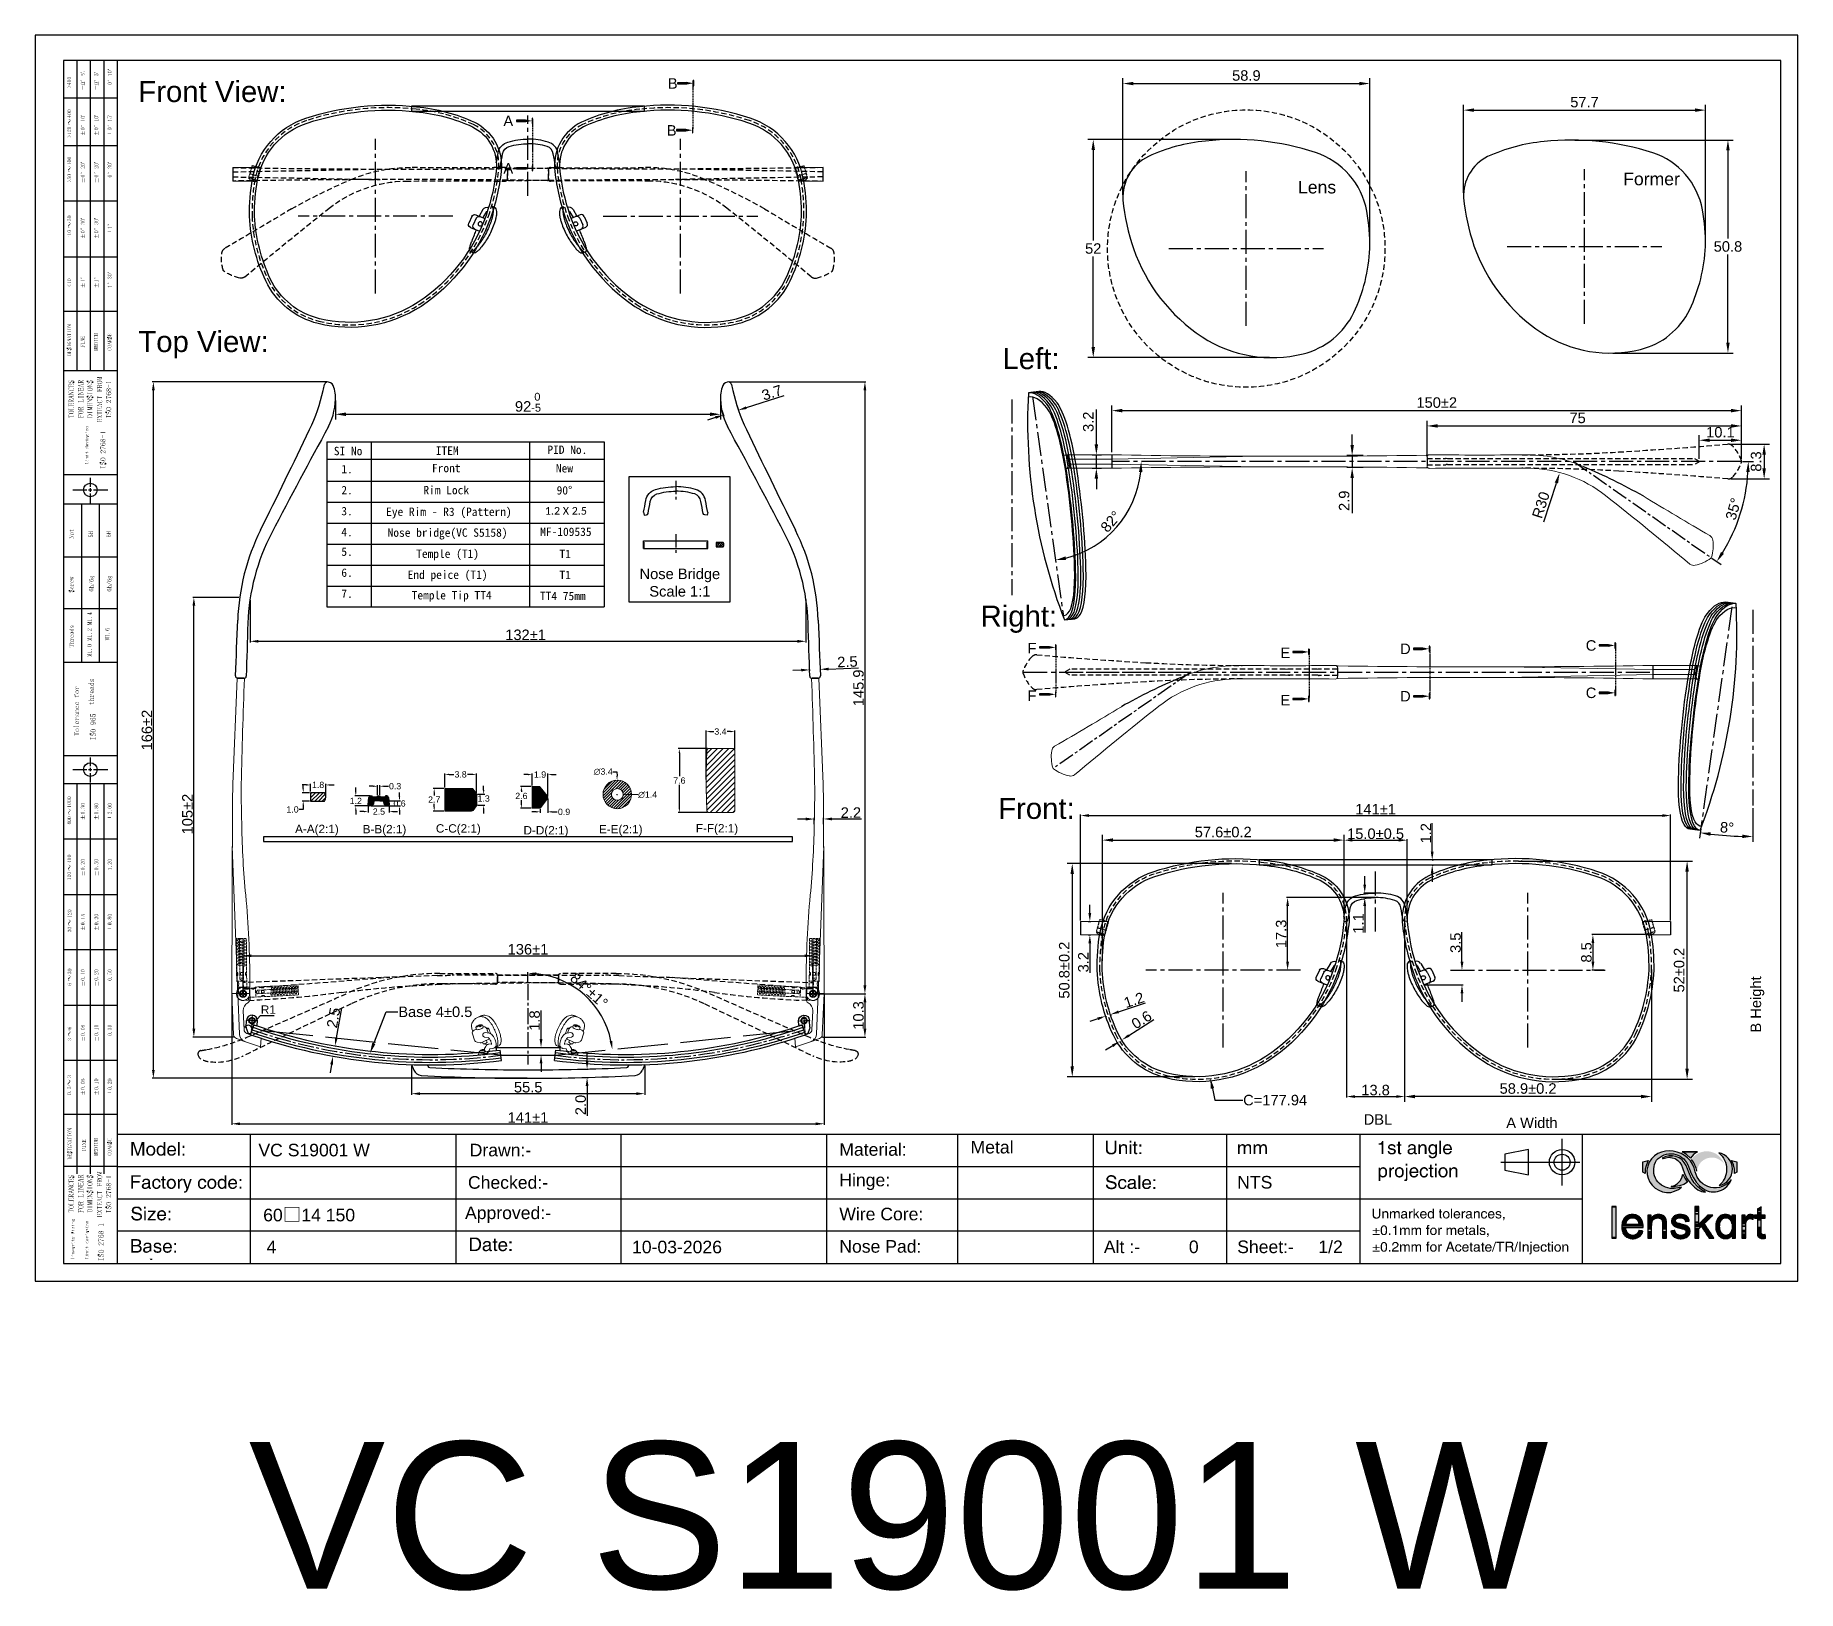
# Model space of a CAD drawing. Header units: millimetres. Extents: x 1336 to 2438, y 1230 to 1601.
# Drawn here: x 1577.7 to 1997.7, y 1229.8 to 1600.6 of the extents above; entities that cross this region are included whole.
import ezdxf
from ezdxf import colors
from ezdxf.entities.mleader import LeaderData, LeaderLine
from ezdxf.enums import TextEntityAlignment as Align
from ezdxf.math import Vec2, Vec3

# ---------------------------------------------------------------- set-up
doc = ezdxf.new("R2010")
doc.units = ezdxf.units.MM
for name, pattern in [('ACAD_ISO02W100', [15, 12, -3]), ('CENTER', [50.8, 31.75, -6.35, 6.35, -6.35]), ('CENTER2', [28.575, 19.05, -3.175, 3.175, -3.175]), ('DASHED2', [0.375, 0.25, -0.125]), ('HIDDEN', [9.525, 6.35, -3.175]), ('HIDDEN2', [0.1875, 0.125, -0.0625]), ('PHANTOM2', [1.25, 0.625, -0.125, 0.125, -0.125, 0.125, -0.125])]:
    doc.linetypes.add(name, pattern=pattern)
for name, color, linetype in [('Center Line', 2, 'CENTER2'), ('Dimension', 3, 'Continuous'), ('Hidden Line', 1, 'HIDDEN2'), ('Section Line', 6, 'PHANTOM2'), ('Text', 4, 'Continuous')]:
    doc.layers.add(name, color=color, linetype=linetype)
for name, color, linetype, lineweight in [('odj', 4, 'Continuous', 35), ('Section', 4, 'Continuous', 25), ('标注', 4, 'Continuous', 5), ('绘图层', 7, 'Continuous', 15)]:
    doc.layers.add(name, color=color, linetype=linetype, lineweight=lineweight)
doc.styles.get("Standard").update_dxf_attribs({"font": 'arial.ttf'})
doc.styles.add('宋体', font='SimSun.ttf')
doc.styles.add('样式 1', font='romant.shx')
doc.dimstyles.new('ISO-25', dxfattribs={"dimtxt": 2.5, "dimasz": 2.5, "dimexe": 1.25, "dimexo": 0.625, "dimtad": 1, "dimtxsty": 'Standard', "dimcen": 2.5, "dimadec": 0, "dimazin": 0, "dimtfac": 1, "dimtmove": 0, "dimatfit": 3, "dimfxl": 1, "dimarcsym": 0})
doc.dimstyles.new('ISO-25$0', dxfattribs={"dimtxt": 2.5, "dimasz": 2.5, "dimexe": 0.5, "dimexo": 1, "dimgap": 1, "dimtad": 0, "dimtih": 1, "dimtoh": 1, "dimdec": 1, "dimzin": 10, "dimdsep": 46, "dimlunit": 6, "dimtxsty": '样式 1', "dimcen": 0, "dimclrd": 256, "dimclre": 256, "dimclrt": 7, "dimazin": 0, "dimtfac": 1, "dimtdec": 1, "dimtofl": 0, "dimtmove": 0, "dimatfit": 0, "dimfxl": 1, "dimtolj": 1, "dimtzin": 10, "dimarcsym": 0})
doc.dimstyles.new('ISO-25$2', dxfattribs={"dimscale": 0, "dimtxt": 1.8, "dimasz": 1.5, "dimexe": 1, "dimexo": 1, "dimgap": 1, "dimtad": 0, "dimtih": 1, "dimtoh": 1, "dimrnd": 0.0005, "dimzin": 1, "dimdsep": 46, "dimtxsty": 'Standard', "dimcen": 0, "dimclrd": 256, "dimclre": 256, "dimclrt": 256, "dimadec": 0, "dimazin": 0, "dimtfac": 1, "dimtofl": 0, "dimtmove": 0, "dimatfit": 3, "dimfxl": 1, "dimtolj": 1, "dimtzin": 0, "dimlwe": 9, "dimarcsym": 0})
doc.dimstyles.get("Standard").update_dxf_attribs({"dimtxt": 0.18, "dimasz": 0.18, "dimexe": 0.18, "dimexo": 0.0625, "dimgap": 0.09, "dimtad": 0, "dimtih": 1, "dimtoh": 1, "dimdec": 4, "dimzin": 0, "dimdsep": 46, "dimtxsty": 'Standard', "dimcen": 0.09, "dimadec": 0, "dimazin": 0, "dimtfac": 1, "dimtdec": 4, "dimtofl": 0, "dimtmove": 0, "dimatfit": 3, "dimfxl": 1, "dimtolj": 1, "dimtzin": 0, "dimarcsym": 0})
doc.dimstyles.new('Standard$0', dxfattribs={"dimtxt": 2.3, "dimasz": 2, "dimexe": 1, "dimexo": 1, "dimgap": 1, "dimtad": 0, "dimtih": 1, "dimtoh": 1, "dimdec": 1, "dimzin": 0, "dimdsep": 46, "dimtxsty": 'Standard', "dimcen": 0, "dimclrd": 4, "dimclre": 4, "dimclrt": 4, "dimadec": 1, "dimazin": 0, "dimtfac": 1, "dimtdec": 1, "dimtofl": 0, "dimtmove": 0, "dimatfit": 0, "dimfxl": 1, "dimtolj": 1, "dimtzin": 0, "dimarcsym": 0})
doc.dimstyles.new('STANDARD$2', dxfattribs={"dimtxt": 2.5, "dimasz": 2.5, "dimexe": 1.25, "dimexo": 0.625, "dimtad": 1, "dimdec": 1, "dimdsep": 46, "dimlunit": 6, "dimtxsty": 'Standard', "dimcen": 2.5, "dimadec": 1, "dimazin": 0, "dimtfac": 1, "dimtdec": 1, "dimtmove": 0, "dimatfit": 3, "dimfxl": 1, "dimtolj": 1, "dimtzin": 0, "dimarcsym": 0})
doc.dimstyles.new('STANDARD$4', dxfattribs={"dimtxt": 2, "dimasz": 1.5, "dimexe": 0.5, "dimexo": 0.5, "dimgap": 0.5, "dimtad": 1, "dimtoh": 1, "dimdsep": 46, "dimtxsty": 'Standard', "dimcen": 0, "dimadec": 0, "dimazin": 0, "dimtfac": 1, "dimtofl": 0, "dimtmove": 0, "dimatfit": 3, "dimfxl": 1, "dimtolj": 1, "dimtzin": 0, "dimarcsym": 0})

msp = doc.modelspace()

# ---------------------------------------------------------------- texts
at = {"attachment_point": 5}
for s, insert, char_height, width in [('VC S19001 W', (1644.145, 1334.862), 2.99966, 34.34827), ('Drawn:-', (1688.555, 1334.862), 2.9997, 34.34827), ('\\pxql;Material:', (1786.475, 1335.006), 2.99966, 34.34827), ('\\pxql;Metal ', (1817.752, 1335.561), 2.99966, 34.34827), ('Checked:-', (1690.352, 1327.145), 2.9997, 34.34827), ('\\pxql;Hinge:', (1786.475, 1327.289), 2.99966, 34.34827), ('\\pxql;NTS', (1881.292, 1327.189), 2.9997, 34.34827), ('\\pxql;60{\\fSimSun|b0|i0|c134|p2;\\H1.08333x;□}14 150', (1649.183, 1319.472), 2.99966, 34.34827), ('Approved:-', (1690.352, 1319.472), 2.9997, 34.34827), ('\\pxql; Wire Core:', (1785.308, 1319.616), 2.99966, 34.34827), ('4', (1633.987, 1311.8), 3, 34.34827), ('10-03-2026', (1730.62, 1311.755), 2.9997, 34.34827), ('\\pxql;Nose Pad:', (1786.475, 1311.899), 2.99966, 34.34827), ('\\pxql;Alt :-          0', (1849.519, 1311.799), 2.99966, 34.34827), ('\\pxql;Sheet:-     1/2', (1881.292, 1311.799), 2.99966, 34.34827), ('VC S19001 W', (1783.421, 1247.584), 35, 374.091)]:
    msp.add_mtext(s, dxfattribs=dict(at, insert=insert, char_height=char_height, width=width))
at = {"layer": 'odj'}
for s, p in [('A', (1690.419, 1580.208, 0)), ('A', (1690.419, 1568.904, 0)), ('F', (1815.221, 1454.513)), ('E', (1875.569, 1453.425)), ('D', (1904.192, 1454.368, 0)), ('C', (1948.436, 1455.167, 0)), ('C', (1948.436, 1443.876, 0)), ('F', (1815.221, 1443.209)), ('E', (1875.569, 1442.121)), ('D', (1904.192, 1443.063, 0))]:
    msp.add_text(s, height=2.5, dxfattribs=at).set_placement(p, align=Align.MIDDLE_CENTER)
at = {"layer": 'odj', "char_height": 2.5, "attachment_point": 5}
for insert in [(1729.606, 1589.137), (1729.36, 1577.943)]:
    msp.add_mtext_dynamic_manual_height_columns('B', width=17.59735, gutter_width=12.5, heights=[0], dxfattribs=dict(at, insert=insert))
at = {"layer": 'odj', "insert": (1988.093, 1369.591), "char_height": 2.5, "width": 14.29587, "attachment_point": 5, "rotation": 90}
msp.add_mtext('B Height', dxfattribs=at)
at = {"layer": 'odj', "char_height": 2.5, "attachment_point": 5}
for s, insert, width in [('\\pxql;DBL', (1897.844, 1342.184), 7.17688), ('\\pxql;A Width', (1934.398, 1341.37), 12.33248)]:
    msp.add_mtext(s, dxfattribs=dict(at, insert=insert, width=width))
at = {"layer": 'Text', "linetype": 'ByBlock', "lineweight": 9, "attachment_point": 5, "style": '宋体'}
for s, insert, char_height, width in [('\\pxql;{\\fArial|b0|i0|c0|p34;Front View:}', (1628.041, 1587.169), 5, 51.56487), ('\\pxql;{\\fArial|b0|i0|c0|p34;Top View:}', (1628.041, 1526.85), 5, 51.56487), ('\\pxql;{\\fArial|b0|i0|c0|p34;Left:}', (1833.967, 1523.503), 5, 51.56487), ('\\pxql;{\\fArial|b0|i0|c0|p34;Right:}', (1828.746, 1461.404), 5, 51.56487), ('\\pxql;{\\fArial|b0|i0|c0|p34;Front:}', (1832.937, 1416.288), 5, 51.56487), ('{\\f@Arial Unicode MS|b0|i0|c0|p34;A-A(2:1)}', (1644.809, 1411.133), 2, 19.8142), ('{\\f@Arial Unicode MS|b0|i0|c0|p34;B-B(2:1)}', (1660.919, 1411.086), 2, 19.8142), ('{\\f@Arial Unicode MS|b0|i0|c0|p34;C-C(2:1)}', (1678.514, 1411.252), 2, 19.8142), ('{\\f@Arial Unicode MS|b0|i0|c0|p34;D-D(2:1)}', (1699.396, 1410.815), 2, 19.8142), ('{\\f@Arial Unicode MS|b0|i0|c0|p34;E-E(2:1)}', (1717.218, 1411.069), 2, 19.8142), ('{\\f@Arial Unicode MS|b0|i0|c0|p34;F-F(2:1)}', (1740.15, 1411.299), 2, 19.8142)]:
    msp.add_mtext(s, dxfattribs=dict(at, insert=insert, char_height=char_height, width=width))
at = {"layer": 'Text', "linetype": 'ByBlock', "lineweight": 9, "width": 34.34827, "attachment_point": 5}
for s, insert, char_height in [('\\pxql;Former', (1973.274, 1566.347), 2.99966), ('\\pxql;Lens', (1895.783, 1564.391), 2.9997)]:
    msp.add_mtext(s, dxfattribs=dict(at, insert=insert, char_height=char_height))
at = {"layer": '绘图层', "color": 7, "linetype": 'ByBlock', "lineweight": 9, "char_height": 2, "attachment_point": 5, "style": '宋体'}
for s, insert, width in [('{\\fNSimSun|b1|i0|c0|p49;SI No}', (1652.244, 1501.502), 17.27914), ('{\\fNSimSun|b1|i0|c0|p49;ITEM}', (1675.856, 1501.602), 17.27914), ('{\\fNSimSun|b1|i0|c0|p49;PID No.}', (1704.49, 1501.806), 17.27914), ('{\\fNSimSun|b0|i0|c0|p49;1.}', (1651.997, 1497.178), 17.27914), ('{\\fNSimSun|b0|i0|c0|p49;Front }', (1675.631, 1497.439), 29.14161), ('{\\fNSimSun|b0|i0|c0|p49;New}', (1703.798, 1497.393), 38.56874), ('{\\fNSimSun|b0|i0|c0|p49;2.}', (1651.997, 1492.178), 17.27914), ('{\\fNSimSun|b0|i0|c0|p49;Rim Lock }', (1675.631, 1492.178), 29.14161), ('{\\fNSimSun|b0|i0|c0|p49;90%%D}', (1703.798, 1492.133), 38.56874), ('{\\fNSimSun|b0|i0|c0|p49;3.}', (1651.997, 1487.178), 17.27914), ('{\\fNSimSun|b0|i0|c0|p49;Eye Rim - R3 (Pattern)}', (1676.265, 1486.743), 36.81086), ('{\\fCalibri|b0|i0|c0|p34;\\H0.91667x;\\C256;1.2 X 2.5}', (1704.144, 1487.25), 30.97385), ('{\\fNSimSun|b0|i0|c0|p49;4.}', (1651.997, 1482.178), 17.27914), ('{\\fNSimSun|b0|i0|c0|p49;Nose bridge(VC S5158) }', (1675.95, 1481.743), 34.79842), ('{\\fNSimSun|b0|i0|c0|p49;MF-109535}', (1704.144, 1482.25), 30.97385), ('{\\fNSimSun|b0|i0|c0|p49;5.}', (1651.997, 1477.51), 17.27914), ('{\\fNSimSun|b0|i0|c0|p49;Temple (T1)}', (1675.95, 1476.743), 27.74742), ('{\\fNSimSun|b0|i0|c0|p49;6.}', (1651.997, 1472.51), 17.27914), ('{\\fNSimSun|b0|i0|c0|p49;End peice (T1)}', (1675.95, 1471.743), 30.04894), ('{\\fNSimSun|b0|i0|c0|p49;7.}', (1651.997, 1467.51), 17.27914), ('{\\fNSimSun|b0|i0|c0|p49; Temple Tip TT4}', (1676.238, 1466.86), 30.04894)]:
    msp.add_mtext(s, dxfattribs=dict(at, insert=insert, width=width))
for s, insert in [('T1', (1703.978, 1476.989)), ('T1', (1703.978, 1471.989)), ('TT4 75mm', (1703.406, 1466.947))]:
    msp.add_mtext_dynamic_manual_height_columns(s, width=18.98878, gutter_width=12.5, heights=[0], dxfattribs=dict(at, insert=insert))
at = {"layer": '绘图层', "color": 4, "linetype": 'ByBlock', "lineweight": 9, "insert": (1731.303, 1470.134), "char_height": 2.5, "width": 31.56298, "attachment_point": 5, "style": '宋体'}
msp.add_mtext('{\\fArial|b0|i0|c0|p34;Nose Bridge\\PScale 1:1}', dxfattribs=at)

# ---------------------------------------------------------------- blocks, each defined once
blk = doc.blocks.new('fr')
for points in [[(1488.16, -437.24), (1488.16, -444.82), (1489.15, -444.82), (1489.15, -437.24)], [(1498.94, -439.18), (1498.94, -439.23), (1498.72, -439.23), (1498.67, -439.27), (1498.58, -439.27), (1498.54, -439.32), (1498.45, -439.32), (1498.4, -439.36), (1498.31, -439.41), (1498.27, -439.41), (1498.22, -439.45), (1498.18, -439.45), (1498.09, -439.54), (1498.04, -439.54), (1497.95, -439.59), (1497.95, -439.63), (1497.9, -439.63), (1497.86, -439.68), (1497.86, -439.72), (1497.81, -439.72), (1497.81, -439.77), (1497.77, -439.77), (1497.77, -439.81), (1497.72, -439.86), (1497.68, -439.86), (1497.68, -439.9), (1497.63, -439.9), (1497.63, -439.95), (1497.59, -439.95), (1497.59, -439.99), (1497.54, -440.04), (1497.54, -440.08), (1497.5, -440.08), (1497.5, -439.32), (1496.69, -439.32), (1496.69, -444.82), (1497.59, -444.82), (1497.59, -441.8), (1497.63, -441.8), (1497.63, -441.26), (1497.68, -441.21), (1497.68, -441.03), (1497.72, -441.03), (1497.72, -440.85), (1497.81, -440.67), (1497.86, -440.62), (1497.86, -440.58), (1497.95, -440.49), (1497.95, -440.44), (1497.99, -440.44), (1498.04, -440.4), (1498.04, -440.35), (1498.09, -440.35), (1498.22, -440.22), (1498.27, -440.22), (1498.31, -440.17), (1498.4, -440.17), (1498.49, -440.08), (1498.58, -440.08), (1498.63, -440.04), (1498.76, -440.04), (1498.81, -439.99), (1499.35, -439.99), (1499.39, -440.04), (1499.53, -440.04), (1499.53, -440.08), (1499.62, -440.08), (1499.66, -440.13), (1499.71, -440.13), (1499.71, -440.17), (1499.8, -440.17), (1499.8, -440.22), (1499.85, -440.22), (1499.89, -440.26), (1499.89, -440.31), (1499.94, -440.31), (1499.98, -440.35), (1499.98, -440.4), (1500.07, -440.49), (1500.07, -440.53), (1500.12, -440.58), (1500.12, -440.67), (1500.21, -440.85), (1500.21, -444.82), (1501.15, -444.82), (1501.15, -440.76), (1501.11, -440.67), (1501.11, -440.49), (1501.06, -440.44), (1501.06, -440.31), (1501.02, -440.26), (1501.02, -440.17), (1500.97, -440.17), (1500.97, -440.04), (1500.93, -440.04), (1500.93, -439.99), (1500.88, -439.95), (1500.88, -439.9), (1500.84, -439.9), (1500.84, -439.86), (1500.79, -439.81), (1500.79, -439.77), (1500.75, -439.77), (1500.75, -439.72), (1500.7, -439.72), (1500.7, -439.68), (1500.66, -439.63), (1500.61, -439.63), (1500.61, -439.59), (1500.52, -439.54), (1500.48, -439.54), (1500.39, -439.45), (1500.34, -439.45), (1500.3, -439.41), (1500.25, -439.41), (1500.16, -439.36), (1500.12, -439.36), (1500.12, -439.32), (1500.03, -439.32), (1499.98, -439.27), (1499.85, -439.27), (1499.85, -439.23), (1499.57, -439.23), (1499.53, -439.18)], [(1504.04, -439.18), (1504, -439.23), (1503.77, -439.23), (1503.59, -439.32), (1503.46, -439.32), (1503.41, -439.36), (1503.37, -439.36), (1503.09, -439.5), (1503.05, -439.54), (1503, -439.54), (1502.82, -439.72), (1502.78, -439.72), (1502.78, -439.77), (1502.64, -439.9), (1502.64, -439.95), (1502.6, -439.95), (1502.6, -440.04), (1502.55, -440.04), (1502.55, -440.13), (1502.51, -440.13), (1502.51, -440.22), (1502.46, -440.22), (1502.46, -440.35), (1502.42, -440.35), (1502.42, -440.53), (1502.37, -440.53), (1502.37, -441.08), (1502.42, -441.12), (1502.42, -441.26), (1502.46, -441.26), (1502.46, -441.35), (1502.51, -441.35), (1502.51, -441.44), (1502.55, -441.44), (1502.55, -441.48), (1502.6, -441.53), (1502.6, -441.57), (1502.64, -441.57), (1502.64, -441.62), (1502.69, -441.62), (1502.69, -441.66), (1502.73, -441.66), (1502.73, -441.71), (1502.78, -441.71), (1502.78, -441.75), (1502.82, -441.75), (1502.82, -441.8), (1502.87, -441.8), (1502.87, -441.84), (1502.91, -441.84), (1502.91, -441.89), (1502.96, -441.89), (1503, -441.93), (1503.05, -441.93), (1503.05, -441.98), (1503.14, -441.98), (1503.14, -442.02), (1503.23, -442.02), (1503.32, -442.11), (1503.41, -442.11), (1503.41, -442.16), (1503.5, -442.16), (1503.55, -442.2), (1503.64, -442.2), (1503.68, -442.25), (1503.82, -442.25), (1503.86, -442.29), (1503.95, -442.29), (1504, -442.34), (1504.18, -442.34), (1504.18, -442.38), (1504.36, -442.38), (1504.36, -442.43), (1504.45, -442.43), (1504.54, -442.48), (1504.63, -442.48), (1504.67, -442.52), (1504.76, -442.52), (1504.85, -442.57), (1504.95, -442.57), (1505.04, -442.61), (1505.26, -442.66), (1505.31, -442.7), (1505.4, -442.7), (1505.4, -442.75), (1505.49, -442.75), (1505.53, -442.79), (1505.58, -442.79), (1505.58, -442.84), (1505.62, -442.84), (1505.71, -442.93), (1505.71, -442.97), (1505.76, -443.02), (1505.76, -443.06), (1505.8, -443.06), (1505.8, -443.29), (1505.85, -443.29), (1505.8, -443.33), (1505.8, -443.51), (1505.76, -443.51), (1505.76, -443.6), (1505.71, -443.65), (1505.71, -443.69), (1505.67, -443.69), (1505.67, -443.78), (1505.62, -443.78), (1505.58, -443.83), (1505.58, -443.87), (1505.53, -443.87), (1505.53, -443.92), (1505.49, -443.92), (1505.44, -443.96), (1505.4, -443.96), (1505.35, -444.01), (1505.31, -444.01), (1505.31, -444.05), (1505.22, -444.05), (1505.17, -444.1), (1504.99, -444.1), (1504.95, -444.15), (1504.13, -444.15), (1504.09, -444.1), (1503.95, -444.1), (1503.95, -444.05), (1503.82, -444.05), (1503.82, -444.01), (1503.77, -444.01), (1503.73, -443.96), (1503.68, -443.96), (1503.64, -443.92), (1503.59, -443.92), (1503.59, -443.87), (1503.55, -443.87), (1503.5, -443.83), (1503.5, -443.78), (1503.46, -443.78), (1503.46, -443.74), (1503.41, -443.74), (1503.41, -443.69), (1503.37, -443.69), (1503.37, -443.65), (1503.32, -443.6), (1503.32, -443.56), (1503.28, -443.51), (1503.28, -443.42), (1503.23, -443.42), (1503.23, -443.33), (1503.19, -443.33), (1503.19, -443.2), (1503.14, -443.15), (1503.14, -443.02), (1502.96, -443.02), (1502.91, -443.06), (1502.73, -443.06), (1502.69, -443.11), (1502.46, -443.11), (1502.37, -443.15), (1502.19, -443.15), (1502.19, -443.2), (1502.24, -443.2), (1502.24, -443.38), (1502.28, -443.38), (1502.28, -443.51), (1502.33, -443.56), (1502.33, -443.65), (1502.37, -443.69), (1502.37, -443.78), (1502.42, -443.78), (1502.42, -443.87), (1502.46, -443.87), (1502.46, -443.92), (1502.51, -443.96), (1502.51, -444.05), (1502.55, -444.05), (1502.55, -444.1), (1502.6, -444.1), (1502.6, -444.15), (1502.64, -444.15), (1502.64, -444.24), (1502.69, -444.24), (1502.78, -444.33), (1502.78, -444.37), (1502.82, -444.37), (1502.87, -444.42), (1502.87, -444.46), (1502.91, -444.46), (1502.91, -444.51), (1502.96, -444.51), (1503, -444.55), (1503.05, -444.55), (1503.09, -444.6), (1503.19, -444.64), (1503.23, -444.69), (1503.28, -444.69), (1503.41, -444.73), (1503.46, -444.78), (1504, -444.91), (1504.22, -444.91), (1504.4, -444.96), (1504.63, -444.96), (1504.81, -444.91), (1505.04, -444.91), (1505.4, -444.82), (1505.44, -444.82), (1505.58, -444.78), (1505.62, -444.73), (1505.76, -444.69), (1505.8, -444.69), (1505.89, -444.64), (1505.94, -444.6), (1506.03, -444.55), (1506.07, -444.51), (1506.12, -444.51), (1506.12, -444.46), (1506.16, -444.46), (1506.21, -444.42), (1506.21, -444.37), (1506.25, -444.37), (1506.39, -444.24), (1506.39, -444.19), (1506.43, -444.19), (1506.43, -444.15), (1506.48, -444.15), (1506.48, -444.1), (1506.52, -444.1), (1506.52, -444.01), (1506.57, -444.01), (1506.57, -443.96), (1506.62, -443.92), (1506.62, -443.87), (1506.66, -443.87), (1506.66, -443.74), (1506.71, -443.74), (1506.71, -443.6), (1506.75, -443.6), (1506.75, -443.33), (1506.8, -443.29), (1506.8, -443.06), (1506.75, -443.06), (1506.75, -442.79), (1506.71, -442.79), (1506.71, -442.66), (1506.66, -442.61), (1506.66, -442.57), (1506.62, -442.52), (1506.62, -442.48), (1506.57, -442.43), (1506.57, -442.38), (1506.52, -442.38), (1506.52, -442.34), (1506.48, -442.34), (1506.48, -442.25), (1506.43, -442.25), (1506.39, -442.2), (1506.34, -442.2), (1506.34, -442.16), (1506.3, -442.16), (1506.3, -442.11), (1506.25, -442.11), (1506.21, -442.02), (1506.12, -442.02), (1506.12, -441.98), (1506.07, -441.98), (1506.03, -441.93), (1505.98, -441.93), (1505.94, -441.89), (1505.89, -441.89), (1505.85, -441.84), (1505.76, -441.84), (1505.71, -441.8), (1505.62, -441.8), (1505.58, -441.75), (1505.49, -441.75), (1505.44, -441.71), (1505.31, -441.71), (1505.31, -441.66), (1505.17, -441.66), (1505.13, -441.62), (1504.99, -441.62), (1504.95, -441.57), (1504.85, -441.57), (1504.85, -441.53), (1504.72, -441.53), (1504.67, -441.48), (1504.49, -441.48), (1504.49, -441.44), (1504.36, -441.44), (1504.31, -441.39), (1504.22, -441.39), (1504.22, -441.35), (1504.04, -441.35), (1504.04, -441.3), (1503.86, -441.3), (1503.77, -441.26), (1503.73, -441.26), (1503.73, -441.21), (1503.64, -441.21), (1503.55, -441.12), (1503.5, -441.12), (1503.46, -441.08), (1503.46, -441.03), (1503.41, -441.03), (1503.37, -440.94), (1503.32, -440.9), (1503.32, -440.81), (1503.28, -440.81), (1503.28, -440.49), (1503.32, -440.44), (1503.32, -440.4), (1503.37, -440.35), (1503.37, -440.31), (1503.41, -440.31), (1503.46, -440.26), (1503.46, -440.22), (1503.5, -440.22), (1503.59, -440.13), (1503.64, -440.13), (1503.64, -440.08), (1503.73, -440.08), (1503.73, -440.04), (1503.86, -440.04), (1503.91, -439.99), (1504.13, -439.99), (1504.18, -439.95), (1504.72, -439.95), (1504.76, -439.99), (1504.95, -439.99), (1504.99, -440.04), (1505.08, -440.04), (1505.08, -440.08), (1505.17, -440.08), (1505.17, -440.13), (1505.22, -440.13), (1505.26, -440.17), (1505.31, -440.17), (1505.31, -440.22), (1505.35, -440.22), (1505.44, -440.31), (1505.44, -440.35), (1505.49, -440.35), (1505.49, -440.4), (1505.53, -440.44), (1505.53, -440.49), (1505.58, -440.53), (1505.58, -440.58), (1505.62, -440.62), (1505.62, -440.81), (1505.67, -440.81), (1505.67, -440.85), (1505.85, -440.85), (1505.85, -440.81), (1506.16, -440.81), (1506.21, -440.76), (1506.52, -440.76), (1506.52, -440.72), (1506.57, -440.72), (1506.57, -440.62), (1506.52, -440.62), (1506.52, -440.44), (1506.48, -440.4), (1506.48, -440.26), (1506.43, -440.26), (1506.43, -440.17), (1506.39, -440.13), (1506.39, -440.04), (1506.34, -440.04), (1506.34, -439.99), (1506.3, -439.99), (1506.3, -439.9), (1506.25, -439.9), (1506.25, -439.86), (1506.07, -439.68), (1505.98, -439.63), (1505.89, -439.54), (1505.8, -439.5), (1505.76, -439.45), (1505.71, -439.45), (1505.53, -439.36), (1505.44, -439.36), (1505.4, -439.32), (1505.31, -439.32), (1505.17, -439.27), (1505.08, -439.23), (1504.81, -439.23), (1504.76, -439.18)], [(1520.97, -439.18), (1520.92, -439.23), (1520.79, -439.23), (1520.74, -439.27), (1520.65, -439.27), (1520.65, -439.32), (1520.61, -439.32), (1520.56, -439.36), (1520.52, -439.36), (1520.52, -439.41), (1520.47, -439.41), (1520.24, -439.63), (1520.24, -439.68), (1520.2, -439.68), (1520.2, -439.72), (1520.11, -439.81), (1520.11, -439.86), (1520.06, -439.86), (1520.06, -439.9), (1520.02, -439.95), (1520.02, -439.99), (1519.97, -440.04), (1519.97, -440.08), (1519.93, -440.13), (1519.93, -439.32), (1519.07, -439.32), (1519.07, -444.82), (1520.02, -444.82), (1520.02, -441.57), (1520.06, -441.48), (1520.06, -441.17), (1520.2, -440.76), (1520.29, -440.62), (1520.34, -440.53), (1520.34, -440.49), (1520.43, -440.44), (1520.47, -440.4), (1520.52, -440.35), (1520.52, -440.31), (1520.56, -440.31), (1520.61, -440.26), (1520.65, -440.26), (1520.65, -440.22), (1520.74, -440.22), (1520.79, -440.17), (1521.01, -440.17), (1521.06, -440.13), (1521.19, -440.13), (1521.19, -440.17), (1521.42, -440.17), (1521.46, -440.22), (1521.51, -440.22), (1521.51, -440.26), (1521.6, -440.26), (1521.64, -440.31), (1521.69, -440.31), (1521.73, -440.35), (1521.78, -440.31), (1521.78, -440.22), (1521.82, -440.22), (1521.82, -440.13), (1521.87, -440.08), (1521.87, -439.99), (1521.91, -439.95), (1521.91, -439.86), (1521.96, -439.86), (1521.96, -439.77), (1522.01, -439.72), (1522.01, -439.63), (1522.05, -439.59), (1522.05, -439.45), (1521.96, -439.45), (1521.96, -439.41), (1521.91, -439.41), (1521.87, -439.36), (1521.82, -439.36), (1521.78, -439.32), (1521.69, -439.32), (1521.69, -439.27), (1521.6, -439.27), (1521.51, -439.23), (1521.33, -439.23), (1521.33, -439.18)], [(1523.72, -437.38), (1523.68, -437.42), (1523.63, -437.42), (1523.63, -437.47), (1523.58, -437.47), (1523.49, -437.51), (1523.45, -437.56), (1523.36, -437.6), (1523.31, -437.6), (1523.22, -437.69), (1523.18, -437.69), (1523.04, -437.83), (1522.95, -437.83), (1522.91, -437.87), (1522.86, -437.87), (1522.86, -437.92), (1522.82, -437.92), (1522.82, -439.32), (1522.1, -439.32), (1522.1, -440.04), (1522.82, -440.04), (1522.82, -444.01), (1522.86, -444.01), (1522.86, -444.19), (1522.91, -444.24), (1522.91, -444.33), (1522.95, -444.37), (1522.95, -444.42), (1523.04, -444.51), (1523.04, -444.55), (1523.09, -444.55), (1523.22, -444.69), (1523.4, -444.78), (1523.49, -444.78), (1523.54, -444.82), (1523.63, -444.82), (1523.68, -444.87), (1524.53, -444.87), (1524.58, -444.82), (1524.71, -444.82), (1524.76, -444.78), (1524.8, -444.78), (1524.76, -444.73), (1524.76, -444.51), (1524.71, -444.46), (1524.71, -444.24), (1524.67, -444.19), (1524.67, -443.96), (1524.58, -443.96), (1524.53, -444.01), (1524.08, -444.01), (1524.08, -443.96), (1523.95, -443.96), (1523.9, -443.92), (1523.9, -443.87), (1523.86, -443.87), (1523.86, -443.83), (1523.81, -443.83), (1523.81, -443.78), (1523.77, -443.78), (1523.77, -443.69), (1523.72, -443.69), (1523.72, -440.04), (1524.67, -440.04), (1524.67, -439.32), (1523.72, -439.32)]]:
    blk.add_hatch(color=256).paths.add_polyline_path(points)
h = blk.add_hatch(color=256)
h.paths.add_polyline_path([(1495.51, -441.57), (1495.51, -441.26), (1495.47, -441.26), (1495.47, -441.12), (1495.42, -441.03), (1495.42, -440.94), (1495.38, -440.9), (1495.38, -440.81), (1495.33, -440.76), (1495.33, -440.67), (1495.29, -440.62), (1495.24, -440.53), (1495.24, -440.44), (1495.2, -440.4), (1495.2, -440.35), (1495.15, -440.35), (1495.11, -440.26), (1495.11, -440.22), (1495.02, -440.13), (1495.02, -440.08), (1494.97, -440.08), (1494.97, -440.04), (1494.93, -440.04), (1494.93, -439.99), (1494.88, -439.99), (1494.88, -439.95), (1494.61, -439.68), (1494.56, -439.68), (1494.47, -439.59), (1494.43, -439.59), (1494.34, -439.5), (1494.29, -439.5), (1494.2, -439.45), (1494.16, -439.41), (1494.07, -439.36), (1493.98, -439.36), (1493.93, -439.32), (1493.84, -439.27), (1493.8, -439.27), (1493.66, -439.23), (1493.44, -439.23), (1493.3, -439.18), (1492.71, -439.18), (1492.62, -439.23), (1492.44, -439.23), (1492.31, -439.27), (1492.26, -439.27), (1492.13, -439.32), (1492.13, -439.36), (1491.99, -439.36), (1491.95, -439.41), (1491.86, -439.45), (1491.81, -439.5), (1491.72, -439.5), (1491.63, -439.59), (1491.5, -439.68), (1491.41, -439.77), (1491.36, -439.77), (1491.36, -439.81), (1491.32, -439.81), (1491.32, -439.86), (1491.27, -439.86), (1491.23, -439.9), (1491.23, -439.95), (1491.18, -439.95), (1491.18, -439.99), (1491.13, -439.99), (1491.13, -440.04), (1491.09, -440.04), (1491.09, -440.08), (1491.04, -440.13), (1491.04, -440.17), (1491, -440.17), (1491, -440.26), (1490.95, -440.26), (1490.91, -440.35), (1490.91, -440.4), (1490.86, -440.4), (1490.86, -440.44), (1490.82, -440.49), (1490.82, -440.53), (1490.77, -440.62), (1490.73, -440.67), (1490.73, -440.76), (1490.68, -440.76), (1490.68, -440.85), (1490.64, -440.9), (1490.64, -441.03), (1490.59, -441.03), (1490.59, -441.21), (1490.55, -441.26), (1490.55, -441.53), (1490.5, -441.57), (1490.5, -442.66), (1490.55, -442.79), (1490.55, -442.88), (1490.59, -442.97), (1490.59, -443.11), (1490.64, -443.15), (1490.64, -443.29), (1490.68, -443.29), (1490.68, -443.38), (1490.73, -443.42), (1490.77, -443.51), (1490.77, -443.6), (1490.82, -443.6), (1490.82, -443.69), (1490.86, -443.69), (1490.86, -443.78), (1490.91, -443.78), (1490.91, -443.83), (1491, -443.92), (1491, -443.96), (1491.04, -443.96), (1491.04, -444.01), (1491.09, -444.05), (1491.13, -444.05), (1491.13, -444.15), (1491.18, -444.15), (1491.18, -444.19), (1491.23, -444.19), (1491.23, -444.24), (1491.27, -444.24), (1491.32, -444.33), (1491.36, -444.37), (1491.45, -444.42), (1491.5, -444.46), (1491.59, -444.51), (1491.63, -444.55), (1491.72, -444.6), (1491.77, -444.6), (1491.86, -444.64), (1491.9, -444.69), (1491.99, -444.73), (1492.04, -444.73), (1492.31, -444.82), (1492.35, -444.82), (1492.62, -444.91), (1492.94, -444.91), (1492.99, -444.96), (1493.26, -444.96), (1493.3, -444.91), (1493.62, -444.91), (1493.71, -444.87), (1493.75, -444.87), (1494.02, -444.78), (1494.07, -444.78), (1494.16, -444.73), (1494.2, -444.73), (1494.29, -444.69), (1494.34, -444.64), (1494.43, -444.6), (1494.47, -444.6), (1494.56, -444.55), (1494.61, -444.51), (1494.7, -444.46), (1494.75, -444.42), (1494.84, -444.37), (1494.88, -444.33), (1494.93, -444.24), (1494.97, -444.24), (1494.97, -444.19), (1495.02, -444.19), (1495.02, -444.15), (1495.06, -444.15), (1495.06, -444.1), (1495.15, -444.01), (1495.15, -443.96), (1495.2, -443.96), (1495.2, -443.92), (1495.24, -443.87), (1495.24, -443.83), (1495.29, -443.83), (1495.29, -443.74), (1495.33, -443.69), (1495.42, -443.51), (1495.42, -443.42), (1495.47, -443.42), (1495.47, -443.29), (1495.51, -443.29), (1495.51, -443.15), (1495.38, -443.15), (1495.29, -443.11), (1495.06, -443.11), (1494.97, -443.06), (1494.66, -443.06), (1494.61, -443.02), (1494.56, -443.02), (1494.56, -443.11), (1494.52, -443.11), (1494.52, -443.2), (1494.47, -443.2), (1494.47, -443.29), (1494.43, -443.33), (1494.43, -443.38), (1494.38, -443.42), (1494.29, -443.6), (1494.25, -443.6), (1494.2, -443.69), (1494.16, -443.74), (1494.16, -443.78), (1494.11, -443.78), (1494.11, -443.83), (1494.07, -443.83), (1493.98, -443.92), (1493.93, -443.92), (1493.89, -443.96), (1493.84, -443.96), (1493.84, -444.01), (1493.8, -444.01), (1493.75, -444.05), (1493.66, -444.05), (1493.62, -444.1), (1493.53, -444.1), (1493.48, -444.15), (1492.71, -444.15), (1492.71, -444.1), (1492.58, -444.1), (1492.58, -444.05), (1492.44, -444.05), (1492.44, -444.01), (1492.35, -444.01), (1492.35, -443.96), (1492.31, -443.96), (1492.26, -443.92), (1492.22, -443.92), (1492.13, -443.83), (1492.08, -443.83), (1492.08, -443.78), (1492.04, -443.78), (1492.04, -443.74), (1491.99, -443.69), (1491.95, -443.69), (1491.86, -443.51), (1491.81, -443.51), (1491.77, -443.42), (1491.72, -443.38), (1491.72, -443.29), (1491.68, -443.29), (1491.68, -443.2), (1491.63, -443.2), (1491.63, -443.11), (1491.59, -443.11), (1491.59, -442.97), (1491.54, -442.88), (1491.54, -442.84), (1491.5, -442.79), (1491.5, -442.48), (1491.45, -442.48), (1491.45, -442.29), (1495.56, -442.29), (1495.56, -441.57)])
h.paths.add_polyline_path([(1494.56, -441.26), (1494.56, -441.53), (1491.5, -441.53), (1491.5, -441.35), (1491.54, -441.35), (1491.54, -441.12), (1491.59, -441.12), (1491.59, -441.03), (1491.63, -440.99), (1491.63, -440.9), (1491.68, -440.85), (1491.68, -440.81), (1491.72, -440.76), (1491.72, -440.72), (1491.77, -440.67), (1491.77, -440.62), (1491.81, -440.62), (1491.86, -440.53), (1491.9, -440.49), (1491.9, -440.44), (1491.99, -440.4), (1491.99, -440.35), (1492.04, -440.35), (1492.08, -440.26), (1492.13, -440.26), (1492.22, -440.17), (1492.26, -440.17), (1492.31, -440.13), (1492.35, -440.13), (1492.35, -440.08), (1492.44, -440.08), (1492.44, -440.04), (1492.53, -440.04), (1492.58, -439.99), (1492.71, -439.99), (1492.8, -439.95), (1493.35, -439.95), (1493.39, -439.99), (1493.53, -439.99), (1493.57, -440.04), (1493.66, -440.04), (1493.71, -440.08), (1493.75, -440.08), (1493.8, -440.13), (1493.84, -440.13), (1493.89, -440.17), (1493.98, -440.22), (1493.98, -440.26), (1494.02, -440.26), (1494.07, -440.35), (1494.11, -440.35), (1494.11, -440.4), (1494.16, -440.4), (1494.2, -440.44), (1494.2, -440.49), (1494.25, -440.53), (1494.29, -440.62), (1494.34, -440.62), (1494.34, -440.67), (1494.38, -440.72), (1494.38, -440.76), (1494.43, -440.81), (1494.43, -440.9), (1494.47, -440.94), (1494.47, -441.03), (1494.52, -441.12), (1494.52, -441.26)], flags=0)
h = blk.add_hatch(color=256)
h.paths.add_polyline_path([(1510.54, -441.98), (1510.54, -441.93), (1510.5, -441.93), (1510.5, -441.84), (1510.45, -441.84), (1510.41, -441.75), (1510.36, -441.71), (1510.36, -441.66), (1510.32, -441.66), (1510.32, -441.57), (1510.27, -441.57), (1510.27, -441.53), (1510.23, -441.48), (1510.23, -441.44), (1510.18, -441.44), (1510.18, -441.39), (1510.14, -441.35), (1510.14, -441.3), (1510.18, -441.3), (1510.63, -440.85), (1510.68, -440.85), (1510.68, -440.81), (1510.72, -440.81), (1510.72, -440.76), (1510.77, -440.76), (1510.81, -440.72), (1510.86, -440.62), (1510.9, -440.58), (1510.99, -440.53), (1510.99, -440.49), (1511.08, -440.44), (1511.08, -440.4), (1511.13, -440.35), (1511.17, -440.35), (1511.17, -440.31), (1511.22, -440.26), (1511.26, -440.26), (1511.26, -440.22), (1511.31, -440.22), (1511.35, -440.17), (1511.35, -440.13), (1511.4, -440.13), (1511.4, -440.08), (1511.44, -440.08), (1511.49, -440.04), (1511.49, -439.99), (1511.53, -439.99), (1511.53, -439.95), (1511.58, -439.95), (1511.58, -439.9), (1511.62, -439.9), (1511.94, -439.59), (1511.99, -439.54), (1512.03, -439.54), (1512.03, -439.5), (1512.08, -439.5), (1512.08, -439.45), (1512.12, -439.41), (1512.17, -439.41), (1512.17, -439.36), (1512.21, -439.36), (1512.21, -439.32), (1510.99, -439.32), (1510.99, -439.36), (1510.95, -439.41), (1510.9, -439.41), (1510.9, -439.45), (1510.86, -439.45), (1510.86, -439.5), (1510.81, -439.5), (1510.81, -439.54), (1510.72, -439.63), (1510.68, -439.63), (1510.68, -439.68), (1510.63, -439.68), (1510.63, -439.72), (1510.45, -439.9), (1510.41, -439.9), (1510.41, -439.95), (1510.36, -439.95), (1510.36, -439.99), (1510.14, -440.22), (1510.14, -440.26), (1510.09, -440.26), (1509.95, -440.4), (1509.95, -440.44), (1509.86, -440.49), (1509.86, -440.53), (1509.82, -440.53), (1509.73, -440.62), (1509.68, -440.72), (1509.59, -440.76), (1509.59, -440.81), (1509.55, -440.81), (1509.55, -440.85), (1509.5, -440.85), (1509.28, -441.08), (1509.28, -441.12), (1509.23, -441.12), (1509.23, -441.17), (1509.19, -441.17), (1509.19, -441.21), (1509.14, -441.21), (1509.1, -441.26), (1509.1, -441.3), (1509.05, -441.3), (1509.05, -441.35), (1509.01, -441.35), (1509.01, -441.39), (1508.96, -441.39), (1508.96, -441.44), (1508.92, -441.44), (1508.92, -441.48), (1508.87, -441.48), (1508.87, -441.53), (1508.83, -441.53), (1508.83, -437.24), (1507.88, -437.24), (1507.88, -444.82), (1508.83, -444.82), (1508.83, -442.61), (1508.87, -442.61), (1508.87, -442.57), (1508.96, -442.48), (1509.05, -442.43), (1509.05, -442.38), (1509.14, -442.29), (1509.28, -442.2), (1509.46, -442.02), (1509.5, -442.02), (1509.55, -442.07), (1509.55, -442.11), (1509.59, -442.16), (1509.59, -442.2), (1509.64, -442.2), (1509.64, -442.25), (1509.68, -442.29), (1509.68, -442.34), (1509.73, -442.34), (1509.73, -442.38), (1509.77, -442.43), (1509.82, -442.52), (1509.82, -442.57), (1509.86, -442.57), (1509.86, -442.61), (1509.91, -442.66), (1509.91, -442.7), (1510, -442.79), (1510.05, -442.88), (1510.09, -442.93), (1510.09, -442.97), (1510.18, -443.06), (1510.18, -443.11), (1510.27, -443.2), (1510.27, -443.24), (1510.32, -443.29), (1510.36, -443.33), (1510.36, -443.38), (1510.41, -443.38), (1510.41, -443.42), (1510.45, -443.51), (1510.5, -443.51), (1510.5, -443.56), (1510.54, -443.6), (1510.54, -443.65), (1510.59, -443.69), (1510.59, -443.74), (1510.63, -443.74), (1510.63, -443.78), (1510.68, -443.83), (1510.68, -443.87), (1510.72, -443.87), (1510.72, -443.92), (1510.77, -443.96), (1510.77, -444.01), (1510.81, -444.01), (1510.81, -444.1), (1510.86, -444.1), (1510.86, -444.15), (1510.9, -444.15), (1510.9, -444.24), (1510.95, -444.24), (1510.95, -444.28), (1510.99, -444.33), (1510.99, -444.37), (1511.04, -444.37), (1511.04, -444.42), (1511.08, -444.46), (1511.08, -444.51), (1511.13, -444.51), (1511.13, -444.6), (1511.17, -444.6), (1511.17, -444.64), (1511.22, -444.64), (1511.22, -444.73), (1511.26, -444.73), (1511.26, -444.78), (1511.31, -444.78), (1511.31, -444.82), (1512.44, -444.82), (1512.44, -444.78), (1512.39, -444.73), (1512.39, -444.69), (1512.35, -444.69), (1512.35, -444.64), (1512.3, -444.64), (1512.3, -444.6), (1512.26, -444.55), (1512.26, -444.51), (1512.21, -444.46), (1512.21, -444.42), (1512.17, -444.37), (1512.12, -444.37), (1512.12, -444.28), (1512.08, -444.28), (1512.08, -444.24), (1512.03, -444.19), (1512.03, -444.15), (1511.99, -444.15), (1511.99, -444.1), (1511.94, -444.05), (1511.94, -444.01), (1511.9, -444.01), (1511.9, -443.96), (1511.85, -443.92), (1511.85, -443.87), (1511.81, -443.87), (1511.81, -443.83), (1511.76, -443.78), (1511.76, -443.74), (1511.71, -443.74), (1511.71, -443.69), (1511.67, -443.65), (1511.67, -443.6), (1511.58, -443.51), (1511.53, -443.42), (1511.49, -443.42), (1511.49, -443.33), (1511.4, -443.24), (1511.4, -443.2), (1511.35, -443.15), (1511.31, -443.15), (1511.31, -443.06), (1511.17, -442.93), (1511.17, -442.88), (1511.13, -442.79), (1511.08, -442.79), (1511.08, -442.75), (1510.95, -442.61), (1510.95, -442.52), (1510.9, -442.52), (1510.86, -442.43), (1510.81, -442.38), (1510.81, -442.34), (1510.77, -442.34), (1510.77, -442.25), (1510.72, -442.2), (1510.68, -442.2), (1510.68, -442.11), (1510.59, -442.02), (1510.59, -441.98)])
h.paths.add_polyline_path([(1509.05, -441.71), (1508.96, -441.66), (1509.01, -441.66)], flags=0)
h.paths.add_polyline_path([(1509.41, -441.98), (1509.37, -441.93), (1509.41, -441.93)], flags=0)
h = blk.add_hatch(color=256)
h.paths.add_polyline_path([(1513.25, -443.65), (1513.25, -443.74), (1513.29, -443.74), (1513.29, -443.83), (1513.34, -443.83), (1513.34, -443.87), (1513.38, -443.92), (1513.38, -443.96), (1513.48, -444.05), (1513.48, -444.1), (1513.52, -444.1), (1513.52, -444.15), (1513.57, -444.15), (1513.57, -444.19), (1513.61, -444.19), (1513.61, -444.24), (1513.66, -444.24), (1513.66, -444.28), (1513.7, -444.28), (1513.7, -444.33), (1513.75, -444.37), (1513.79, -444.37), (1513.93, -444.51), (1513.97, -444.51), (1514.06, -444.6), (1514.11, -444.6), (1514.11, -444.64), (1514.2, -444.64), (1514.29, -444.73), (1514.38, -444.73), (1514.38, -444.78), (1514.51, -444.78), (1514.51, -444.82), (1514.6, -444.82), (1514.65, -444.87), (1514.78, -444.87), (1514.87, -444.91), (1515.19, -444.91), (1515.24, -444.96), (1515.33, -444.91), (1515.6, -444.91), (1515.69, -444.87), (1515.82, -444.87), (1515.87, -444.82), (1515.96, -444.82), (1515.96, -444.78), (1516.05, -444.78), (1516.09, -444.73), (1516.14, -444.73), (1516.18, -444.69), (1516.23, -444.69), (1516.23, -444.64), (1516.32, -444.64), (1516.32, -444.6), (1516.36, -444.6), (1516.41, -444.55), (1516.41, -444.51), (1516.45, -444.51), (1516.63, -444.33), (1516.63, -444.28), (1516.68, -444.28), (1516.68, -444.24), (1516.72, -444.24), (1516.72, -444.15), (1516.77, -444.15), (1516.77, -444.82), (1517.63, -444.82), (1517.63, -439.32), (1516.72, -439.32), (1516.72, -439.9), (1516.68, -439.9), (1516.68, -439.86), (1516.63, -439.86), (1516.63, -439.81), (1516.59, -439.81), (1516.59, -439.77), (1516.54, -439.72), (1516.5, -439.72), (1516.5, -439.68), (1516.45, -439.68), (1516.45, -439.63), (1516.41, -439.63), (1516.41, -439.59), (1516.36, -439.59), (1516.32, -439.54), (1516.27, -439.54), (1516.27, -439.5), (1516.23, -439.5), (1516.23, -439.45), (1516.18, -439.45), (1516.14, -439.41), (1516.09, -439.41), (1516.05, -439.36), (1515.96, -439.36), (1515.96, -439.32), (1515.87, -439.32), (1515.87, -439.27), (1515.73, -439.27), (1515.64, -439.23), (1515.51, -439.23), (1515.46, -439.18), (1514.87, -439.18), (1514.83, -439.23), (1514.69, -439.23), (1514.6, -439.27), (1514.47, -439.27), (1514.47, -439.32), (1514.33, -439.32), (1514.33, -439.36), (1514.29, -439.36), (1514.24, -439.41), (1514.15, -439.41), (1514.15, -439.45), (1514.06, -439.45), (1514.06, -439.5), (1514.02, -439.5), (1513.97, -439.54), (1513.93, -439.54), (1513.93, -439.59), (1513.88, -439.59), (1513.79, -439.68), (1513.75, -439.68), (1513.75, -439.72), (1513.7, -439.72), (1513.7, -439.77), (1513.57, -439.9), (1513.52, -439.9), (1513.52, -439.95), (1513.43, -440.04), (1513.43, -440.08), (1513.38, -440.13), (1513.38, -440.17), (1513.25, -440.31), (1513.25, -440.35), (1513.2, -440.4), (1513.2, -440.49), (1513.16, -440.49), (1513.16, -440.58), (1513.11, -440.62), (1513.11, -440.72), (1513.07, -440.76), (1513.07, -440.85), (1513.02, -440.85), (1513.02, -440.94), (1512.98, -440.99), (1512.98, -441.17), (1512.93, -441.21), (1512.93, -441.44), (1512.89, -441.44), (1512.89, -442.61), (1512.93, -442.66), (1512.93, -442.79), (1512.98, -442.88), (1512.98, -443.02), (1513.02, -443.06), (1513.02, -443.15), (1513.07, -443.2), (1513.07, -443.29), (1513.11, -443.33), (1513.11, -443.42), (1513.16, -443.51), (1513.2, -443.56), (1513.2, -443.65)])
h.paths.add_polyline_path([(1514.33, -443.74), (1514.33, -443.69), (1514.29, -443.65), (1514.29, -443.6), (1514.2, -443.51), (1514.15, -443.42), (1514.11, -443.38), (1514.11, -443.33), (1514.06, -443.29), (1514.06, -443.2), (1513.97, -443.11), (1513.97, -443.02), (1513.93, -442.97), (1513.93, -442.79), (1513.88, -442.79), (1513.88, -442.66), (1513.84, -442.61), (1513.84, -442.2), (1513.79, -442.16), (1513.79, -441.89), (1513.84, -441.89), (1513.84, -441.48), (1513.88, -441.44), (1513.88, -441.26), (1513.93, -441.21), (1513.93, -441.08), (1513.97, -441.03), (1513.97, -440.99), (1514.02, -440.94), (1514.02, -440.85), (1514.06, -440.85), (1514.06, -440.76), (1514.11, -440.76), (1514.11, -440.72), (1514.15, -440.62), (1514.15, -440.58), (1514.2, -440.53), (1514.24, -440.53), (1514.24, -440.49), (1514.29, -440.44), (1514.29, -440.4), (1514.33, -440.35), (1514.38, -440.35), (1514.38, -440.31), (1514.42, -440.26), (1514.47, -440.26), (1514.47, -440.22), (1514.51, -440.22), (1514.65, -440.08), (1514.69, -440.08), (1514.87, -439.99), (1514.96, -439.99), (1515.01, -439.95), (1515.55, -439.95), (1515.64, -439.99), (1515.73, -439.99), (1515.82, -440.04), (1515.87, -440.08), (1515.91, -440.08), (1515.96, -440.13), (1516, -440.13), (1516, -440.17), (1516.09, -440.22), (1516.14, -440.22), (1516.14, -440.26), (1516.23, -440.31), (1516.23, -440.35), (1516.27, -440.35), (1516.32, -440.4), (1516.32, -440.44), (1516.36, -440.49), (1516.36, -440.53), (1516.45, -440.62), (1516.5, -440.72), (1516.5, -440.76), (1516.54, -440.81), (1516.54, -440.85), (1516.59, -440.85), (1516.59, -440.94), (1516.63, -440.99), (1516.63, -441.03), (1516.68, -441.08), (1516.68, -441.21), (1516.72, -441.26), (1516.72, -441.44), (1516.77, -441.44), (1516.77, -441.71), (1516.81, -441.75), (1516.81, -442.43), (1516.77, -442.52), (1516.77, -442.75), (1516.72, -442.79), (1516.72, -442.93), (1516.68, -442.97), (1516.68, -443.11), (1516.63, -443.15), (1516.63, -443.2), (1516.59, -443.24), (1516.59, -443.29), (1516.54, -443.33), (1516.54, -443.42), (1516.5, -443.42), (1516.45, -443.51), (1516.45, -443.56), (1516.41, -443.6), (1516.41, -443.65), (1516.36, -443.65), (1516.36, -443.69), (1516.32, -443.69), (1516.32, -443.74), (1516.27, -443.74), (1516.27, -443.78), (1516.23, -443.83), (1516.18, -443.83), (1516.18, -443.87), (1516.14, -443.87), (1516.14, -443.92), (1516.09, -443.92), (1516, -444.01), (1515.91, -444.01), (1515.91, -444.05), (1515.82, -444.05), (1515.78, -444.1), (1515.64, -444.1), (1515.64, -444.15), (1514.96, -444.15), (1514.96, -444.1), (1514.83, -444.1), (1514.83, -444.05), (1514.74, -444.05), (1514.74, -444.01), (1514.65, -444.01), (1514.65, -443.96), (1514.6, -443.96), (1514.51, -443.87), (1514.47, -443.87), (1514.47, -443.83), (1514.42, -443.83), (1514.38, -443.78), (1514.38, -443.74)], flags=0)
for points in [[(1488.2, -437.24), (1488.16, -437.24)], [(1489.15, -437.24), (1488.16, -437.24)], [(1489.15, -437.24), (1488.16, -437.24)], [(1489.15, -437.24), (1488.16, -437.24)], [(1489.15, -437.24), (1488.16, -437.24)], [(1489.15, -437.24), (1488.16, -437.24)], [(1489.15, -437.24), (1488.16, -437.24)], [(1489.15, -437.24), (1488.16, -437.24)], [(1489.15, -437.24), (1488.16, -437.24)], [(1489.15, -437.24), (1488.16, -437.24)], [(1489.15, -437.24), (1488.16, -437.24)], [(1489.15, -437.24), (1488.16, -437.24)], [(1489.15, -437.24), (1488.16, -437.24)], [(1489.15, -437.24), (1488.16, -437.24)], [(1489.15, -437.24), (1488.16, -437.24)], [(1489.15, -444.82), (1489.15, -437.24), (1488.16, -437.24), (1488.16, -444.82)], [(1489.15, -437.28), (1488.16, -437.28)], [(1489.15, -437.28), (1488.16, -437.28)], [(1489.15, -437.38), (1488.16, -437.38)], [(1489.15, -437.38), (1488.16, -437.38)], [(1488.25, -437.24), (1488.2, -437.24)], [(1488.29, -437.24), (1488.25, -437.24)], [(1488.34, -437.24), (1488.29, -437.24)], [(1488.43, -437.24), (1488.34, -437.24)], [(1488.56, -437.24), (1488.43, -437.24)], [(1488.79, -437.24), (1488.56, -437.24)], [(1488.88, -437.24), (1488.79, -437.24)], [(1488.97, -437.24), (1488.88, -437.24)], [(1489.01, -437.24), (1488.97, -437.24)], [(1489.06, -437.24), (1489.01, -437.24)], [(1489.1, -437.24), (1489.06, -437.24)], [(1489.15, -437.24), (1489.1, -437.24)], [(1491.23, -439.95), (1491.18, -439.95), (1491.18, -439.99), (1491.13, -439.99), (1491.13, -440.04), (1491.09, -440.08), (1491.04, -440.17), (1490.91, -440.35), (1490.82, -440.53), (1490.77, -440.62), (1490.73, -440.72), (1490.68, -440.85), (1490.64, -440.94), (1490.59, -441.03), (1490.59, -441.17), (1490.55, -441.26), (1490.55, -441.53), (1490.5, -441.57), (1490.5, -441.62), (1490.82, -441.62), (1491.04, -441.57), (1491.23, -441.57), (1491.32, -441.53), (1491.5, -441.53), (1491.5, -441.39), (1491.54, -441.35), (1491.54, -441.17), (1491.59, -441.03), (1491.63, -440.9), (1491.72, -440.76), (1491.81, -440.62), (1491.9, -440.49), (1491.99, -440.35), (1492.13, -440.26), (1492.22, -440.17), (1492.31, -440.13), (1492.35, -440.08), (1492.44, -440.08), (1492.49, -440.04), (1492.58, -439.99), (1492.71, -439.99), (1492.8, -439.95), (1493.08, -439.95)], [(1491.63, -440.94), (1490.64, -440.94)], [(1491.63, -440.94), (1490.64, -440.94)], [(1490.73, -440.76), (1490.68, -440.76), (1491.72, -440.76)], [(1491.68, -440.85), (1490.68, -440.85)], [(1491.68, -440.85), (1490.68, -440.85)], [(1491.77, -440.67), (1490.73, -440.67)], [(1491.77, -440.67), (1490.73, -440.67)], [(1491.72, -440.76), (1490.73, -440.76)], [(1491.81, -440.62), (1490.77, -440.62)], [(1491.81, -440.62), (1490.77, -440.62)], [(1491.77, -440.62), (1490.77, -440.62)], [(1490.77, -440.62), (1491.81, -440.62), (1491.77, -440.62)], [(1491.86, -440.53), (1490.82, -440.53)], [(1491.86, -440.53), (1490.82, -440.53)], [(1491.86, -440.53), (1490.82, -440.53)], [(1491.86, -440.53), (1490.82, -440.53)], [(1490.91, -440.4), (1490.86, -440.4), (1491.99, -440.4)], [(1491.99, -440.35), (1490.91, -440.35)], [(1490.91, -440.35), (1492.04, -440.35), (1491.99, -440.35)], [(1491.99, -440.35), (1490.91, -440.35)], [(1491.99, -440.35), (1490.91, -440.35)], [(1491.99, -440.4), (1490.91, -440.4)], [(1491, -440.26), (1490.95, -440.26), (1492.13, -440.26)], [(1492.08, -440.26), (1490.95, -440.26)], [(1490.95, -440.26), (1492.13, -440.26), (1492.08, -440.26)], [(1491.04, -440.17), (1491, -440.17), (1492.22, -440.17)], [(1492.22, -440.17), (1491, -440.17)], [(1492.22, -440.17), (1491, -440.17)], [(1492.13, -440.26), (1491, -440.26)], [(1492.31, -440.13), (1491.04, -440.13)], [(1491.04, -440.13), (1492.35, -440.13), (1492.31, -440.13)], [(1492.31, -440.13), (1491.04, -440.13)], [(1492.31, -440.13), (1491.04, -440.13)], [(1491.04, -440.17), (1492.26, -440.17), (1492.22, -440.17)], [(1491.13, -440.04), (1491.09, -440.04), (1492.44, -440.04)], [(1492.4, -440.08), (1491.09, -440.08)], [(1491.09, -440.08), (1492.44, -440.08), (1492.4, -440.08)], [(1492.4, -440.08), (1491.09, -440.08)], [(1492.4, -440.08), (1491.09, -440.08)], [(1492.35, -440.08), (1491.09, -440.08)], [(1491.09, -440.08), (1492.4, -440.08), (1492.35, -440.08)], [(1491.18, -439.99), (1491.13, -439.99), (1492.67, -439.99)], [(1492.62, -439.99), (1491.13, -439.99)], [(1491.13, -439.99), (1492.67, -439.99), (1492.62, -439.99)], [(1492.62, -439.99), (1491.13, -439.99)], [(1492.62, -439.99), (1491.13, -439.99)], [(1492.62, -439.99), (1491.13, -439.99)], [(1492.62, -439.99), (1491.13, -439.99)], [(1492.58, -439.99), (1491.13, -439.99)], [(1491.13, -439.99), (1492.62, -439.99), (1492.58, -439.99)], [(1492.58, -439.99), (1491.13, -439.99)], [(1492.58, -439.99), (1491.13, -439.99)], [(1492.58, -439.99), (1491.13, -439.99)], [(1492.58, -439.99), (1491.13, -439.99)], [(1492.58, -439.99), (1491.13, -439.99)], [(1492.58, -439.99), (1491.13, -439.99)], [(1492.58, -439.99), (1491.13, -439.99)], [(1492.58, -439.99), (1491.13, -439.99)], [(1492.53, -440.04), (1491.13, -440.04)], [(1492.53, -440.04), (1491.13, -440.04)], [(1492.49, -440.04), (1491.13, -440.04)], [(1491.13, -440.04), (1492.53, -440.04), (1492.49, -440.04)], [(1491.13, -440.04), (1492.49, -440.04), (1492.44, -440.04)], [(1491.23, -439.95), (1491.18, -439.95), (1493.03, -439.95)], [(1493.03, -439.95), (1491.18, -439.95)], [(1493.03, -439.95), (1491.18, -439.95)], [(1492.99, -439.95), (1491.18, -439.95)], [(1491.18, -439.95), (1493.03, -439.95), (1492.99, -439.95)], [(1492.99, -439.95), (1491.18, -439.95)], [(1492.99, -439.95), (1491.18, -439.95)], [(1492.94, -439.95), (1491.18, -439.95)], [(1491.18, -439.95), (1492.99, -439.95), (1492.94, -439.95)], [(1492.89, -439.95), (1491.18, -439.95)], [(1491.18, -439.95), (1492.94, -439.95), (1492.89, -439.95)], [(1492.89, -439.95), (1491.18, -439.95)], [(1492.89, -439.95), (1491.18, -439.95)], [(1492.89, -439.95), (1491.18, -439.95)], [(1492.89, -439.95), (1491.18, -439.95)], [(1492.85, -439.95), (1491.18, -439.95)], [(1491.18, -439.95), (1492.89, -439.95), (1492.85, -439.95)], [(1492.85, -439.95), (1491.18, -439.95)], [(1492.85, -439.95), (1491.18, -439.95)], [(1492.85, -439.95), (1491.18, -439.95)], [(1492.85, -439.95), (1491.18, -439.95)], [(1492.85, -439.95), (1491.18, -439.95)], [(1492.85, -439.95), (1491.18, -439.95)], [(1492.85, -439.95), (1491.18, -439.95)], [(1492.85, -439.95), (1491.18, -439.95)], [(1492.85, -439.95), (1491.18, -439.95)], [(1492.85, -439.95), (1491.18, -439.95)], [(1492.85, -439.95), (1491.18, -439.95)], [(1492.85, -439.95), (1491.18, -439.95)], [(1492.8, -439.95), (1491.18, -439.95)], [(1491.18, -439.95), (1492.85, -439.95), (1492.8, -439.95)], [(1492.71, -439.99), (1491.18, -439.99)], [(1492.71, -439.99), (1491.18, -439.99)], [(1492.71, -439.99), (1491.18, -439.99)], [(1492.71, -439.99), (1491.18, -439.99)], [(1492.67, -439.99), (1491.18, -439.99)], [(1491.18, -439.99), (1492.71, -439.99), (1492.67, -439.99)], [(1492.67, -439.99), (1491.18, -439.99)], [(1494.88, -439.95), (1491.23, -439.95)], [(1494.88, -439.95), (1491.23, -439.95)], [(1494.88, -439.95), (1491.23, -439.95)], [(1494.88, -439.95), (1491.23, -439.95)], [(1494.88, -439.95), (1491.23, -439.95)], [(1494.88, -439.95), (1491.23, -439.95)], [(1494.88, -439.95), (1491.23, -439.95)], [(1494.88, -439.95), (1491.23, -439.95)], [(1491.27, -439.95), (1491.23, -439.95)], [(1491.27, -439.95), (1491.23, -439.95)], [(1493.08, -439.95), (1491.23, -439.95)], [(1493.08, -439.95), (1491.23, -439.95)], [(1493.08, -439.95), (1491.23, -439.95)], [(1493.08, -439.95), (1491.23, -439.95)], [(1493.08, -439.95), (1491.23, -439.95)], [(1493.08, -439.95), (1491.23, -439.95)], [(1491.23, -439.95), (1493.08, -439.95), (1493.03, -439.95)], [(1491.32, -439.86), (1491.27, -439.86), (1494.79, -439.86)], [(1491.32, -439.95), (1491.27, -439.95)], [(1491.32, -439.95), (1491.27, -439.95)], [(1491.36, -439.81), (1491.32, -439.81), (1494.75, -439.81)], [(1494.75, -439.81), (1491.32, -439.81)], [(1494.75, -439.81), (1491.32, -439.81)], [(1494.79, -439.86), (1491.32, -439.86)], [(1491.36, -439.95), (1491.32, -439.95)], [(1491.41, -439.95), (1491.32, -439.95)], [(1491.41, -439.77), (1491.36, -439.77), (1494.7, -439.77)], [(1494.75, -439.81), (1491.36, -439.81)], [(1494.75, -439.81), (1491.36, -439.81)], [(1494.75, -439.81), (1491.36, -439.81)], [(1494.75, -439.81), (1491.36, -439.81)], [(1494.75, -439.81), (1491.36, -439.81)], [(1494.75, -439.81), (1491.36, -439.81)], [(1494.75, -439.81), (1491.36, -439.81)], [(1491.41, -439.95), (1491.36, -439.95)], [(1494.7, -439.77), (1491.41, -439.77)], [(1491.5, -439.95), (1491.41, -439.95)], [(1491.5, -439.95), (1491.41, -439.95)], [(1494.61, -439.68), (1491.5, -439.68)], [(1491.5, -439.68), (1494.61, -439.68)], [(1491.59, -439.95), (1491.5, -439.95)], [(1491.59, -439.95), (1491.5, -439.95)], [(1491.68, -439.95), (1491.59, -439.95)], [(1491.63, -439.95), (1491.59, -439.95)], [(1494.47, -439.59), (1491.63, -439.59)], [(1491.63, -439.59), (1494.47, -439.59)], [(1491.72, -439.95), (1491.63, -439.95)], [(1491.77, -439.95), (1491.68, -439.95)], [(1491.81, -439.5), (1491.72, -439.5), (1494.34, -439.5)], [(1491.9, -439.95), (1491.72, -439.95)], [(1491.99, -439.95), (1491.77, -439.95)], [(1491.81, -439.5), (1494.34, -439.5)], [(1492.31, -439.95), (1491.9, -439.95)], [(1492.13, -439.36), (1491.99, -439.36), (1494.07, -439.36)], [(1492.22, -439.95), (1491.99, -439.95)], [(1492.13, -439.36), (1494.07, -439.36)], [(1492.44, -439.95), (1492.22, -439.95)], [(1492.31, -439.27), (1492.26, -439.27), (1493.84, -439.27)], [(1492.31, -439.27), (1493.84, -439.27)], [(1492.49, -439.95), (1492.31, -439.95)], [(1492.53, -439.23), (1492.44, -439.23), (1493.66, -439.23)], [(1493.66, -439.23), (1492.44, -439.23)], [(1493.66, -439.23), (1492.44, -439.23)], [(1492.53, -439.95), (1492.44, -439.95)], [(1492.58, -439.95), (1492.49, -439.95)], [(1492.58, -439.23), (1492.53, -439.23), (1493.57, -439.23)], [(1492.53, -439.23), (1493.66, -439.23)], [(1492.67, -439.95), (1492.53, -439.95)], [(1492.62, -439.23), (1492.58, -439.23), (1493.48, -439.23)], [(1493.53, -439.23), (1492.58, -439.23)], [(1492.58, -439.23), (1493.53, -439.23)], [(1493.53, -439.23), (1492.58, -439.23)], [(1493.53, -439.23), (1492.58, -439.23)], [(1492.58, -439.23), (1493.57, -439.23)], [(1492.67, -439.95), (1492.58, -439.95)], [(1493.48, -439.23), (1492.62, -439.23)], [(1492.62, -439.23), (1493.48, -439.23)], [(1493.48, -439.23), (1492.62, -439.23)], [(1493.48, -439.23), (1492.62, -439.23)], [(1493.48, -439.23), (1492.62, -439.23)], [(1493.48, -439.23), (1492.62, -439.23)], [(1493.48, -439.23), (1492.62, -439.23)], [(1493.48, -439.23), (1492.62, -439.23)], [(1493.48, -439.23), (1492.62, -439.23)], [(1493.48, -439.23), (1492.62, -439.23)], [(1493.48, -439.23), (1492.62, -439.23)], [(1493.48, -439.23), (1492.62, -439.23)], [(1493.48, -439.23), (1492.62, -439.23)], [(1492.76, -439.95), (1492.67, -439.95)], [(1492.76, -439.95), (1492.67, -439.95)], [(1492.76, -439.18), (1492.71, -439.18), (1493.26, -439.18)], [(1493.26, -439.18), (1492.71, -439.18)], [(1493.26, -439.18), (1492.71, -439.18)], [(1493.26, -439.18), (1492.71, -439.18)], [(1493.26, -439.18), (1492.71, -439.18)], [(1493.26, -439.18), (1492.71, -439.18)], [(1493.26, -439.18), (1492.71, -439.18)], [(1493.26, -439.18), (1492.71, -439.18)], [(1493.26, -439.18), (1492.71, -439.18)], [(1493.3, -439.18), (1492.71, -439.18)], [(1492.71, -439.18), (1493.3, -439.18)], [(1493.3, -439.18), (1492.71, -439.18)], [(1493.3, -439.18), (1492.71, -439.18)], [(1493.3, -439.18), (1492.71, -439.18)], [(1493.3, -439.18), (1492.71, -439.18)], [(1492.85, -439.18), (1492.76, -439.18), (1493.21, -439.18)], [(1492.76, -439.18), (1493.26, -439.18)], [(1492.85, -439.95), (1492.76, -439.95)], [(1492.85, -439.95), (1492.76, -439.95)], [(1492.89, -439.18), (1492.85, -439.18), (1493.12, -439.18)], [(1492.85, -439.18), (1493.21, -439.18)], [(1492.89, -439.95), (1492.85, -439.95)], [(1492.89, -439.95), (1492.85, -439.95)], [(1492.94, -439.18), (1492.89, -439.18), (1493.08, -439.18)], [(1493.08, -439.18), (1492.89, -439.18)], [(1493.08, -439.18), (1492.89, -439.18)], [(1492.89, -439.18), (1493.12, -439.18)], [(1492.94, -439.95), (1492.89, -439.95)], [(1492.99, -439.95), (1492.89, -439.95)], [(1492.99, -439.18), (1492.94, -439.18), (1493.08, -439.18)], [(1493.08, -439.18), (1492.94, -439.18)], [(1493.08, -439.18), (1492.94, -439.18)], [(1493.08, -439.18), (1492.94, -439.18)], [(1493.08, -439.18), (1492.94, -439.18)], [(1493.08, -439.18), (1492.94, -439.18)], [(1492.99, -439.95), (1492.94, -439.95)], [(1493.03, -439.18), (1492.99, -439.18)], [(1493.08, -439.18), (1492.99, -439.18)], [(1493.03, -439.95), (1492.99, -439.95)], [(1493.03, -439.95), (1492.99, -439.95)], [(1493.08, -439.18), (1493.03, -439.18)], [(1493.08, -439.95), (1493.03, -439.95)], [(1493.08, -439.95), (1493.03, -439.95)], [(1494.88, -439.95), (1493.08, -439.95)], [(1494.88, -439.95), (1493.08, -439.95)], [(1493.08, -439.95), (1494.88, -439.95)], [(1494.88, -439.95), (1493.08, -439.95)], [(1494.88, -439.95), (1493.12, -439.95)], [(1494.88, -439.95), (1493.12, -439.95)], [(1493.12, -439.95), (1494.88, -439.95)], [(1494.88, -439.95), (1493.12, -439.95)], [(1494.88, -439.95), (1493.17, -439.95)], [(1494.88, -439.95), (1493.17, -439.95)], [(1493.17, -439.95), (1494.88, -439.95)], [(1494.88, -439.95), (1493.17, -439.95)], [(1494.88, -439.95), (1493.21, -439.95)], [(1494.88, -439.95), (1493.21, -439.95)], [(1493.21, -439.95), (1494.88, -439.95)], [(1494.88, -439.95), (1493.21, -439.95)], [(1493.26, -439.95), (1494.88, -439.95)], [(1494.88, -439.95), (1493.26, -439.95)], [(1494.88, -439.95), (1493.3, -439.95)], [(1494.88, -439.95), (1493.3, -439.95)], [(1494.88, -439.95), (1493.3, -439.95)], [(1494.88, -439.95), (1493.3, -439.95)], [(1494.88, -439.95), (1493.3, -439.95)], [(1494.88, -439.95), (1493.3, -439.95)], [(1494.88, -439.95), (1493.3, -439.95)], [(1494.88, -439.95), (1493.3, -439.95)], [(1494.88, -439.95), (1493.3, -439.95)], [(1494.88, -439.95), (1493.3, -439.95)], [(1494.88, -439.95), (1493.3, -439.95)], [(1494.88, -439.95), (1493.3, -439.95)], [(1494.88, -439.95), (1493.3, -439.95)], [(1494.88, -439.95), (1493.3, -439.95)], [(1494.88, -439.95), (1493.3, -439.95)], [(1494.88, -439.95), (1493.3, -439.95)], [(1494.88, -439.95), (1493.3, -439.95)], [(1494.88, -439.95), (1493.3, -439.95)], [(1493.3, -439.95), (1494.88, -439.95)], [(1494.88, -439.95), (1493.3, -439.95)], [(1494.88, -439.99), (1493.39, -439.99)], [(1494.88, -439.99), (1493.39, -439.99)], [(1493.39, -439.99), (1494.93, -439.99)], [(1493.39, -439.99), (1494.93, -439.99)], [(1494.93, -439.99), (1493.44, -439.99)], [(1494.93, -439.99), (1493.44, -439.99)], [(1493.44, -439.99), (1494.93, -439.99)], [(1494.93, -439.99), (1493.44, -439.99)], [(1494.93, -439.99), (1493.48, -439.99)], [(1494.93, -439.99), (1493.48, -439.99)], [(1494.93, -439.99), (1493.48, -439.99)], [(1494.93, -439.99), (1493.48, -439.99)], [(1493.48, -439.99), (1494.93, -439.99)], [(1494.93, -439.99), (1493.48, -439.99)], [(1494.93, -439.99), (1493.53, -439.99)], [(1494.93, -439.99), (1493.53, -439.99)], [(1494.93, -439.99), (1493.53, -439.99)], [(1494.93, -439.99), (1493.53, -439.99)], [(1494.93, -439.99), (1493.53, -439.99)], [(1494.93, -439.99), (1493.53, -439.99)], [(1494.93, -439.99), (1493.53, -439.99)], [(1494.93, -439.99), (1493.53, -439.99)], [(1494.93, -439.99), (1493.53, -439.99)], [(1494.93, -439.99), (1493.53, -439.99)], [(1493.57, -440.04), (1494.93, -440.04)], [(1494.93, -440.04), (1493.57, -440.04)], [(1494.97, -440.04), (1493.62, -440.04)], [(1493.62, -440.04), (1494.97, -440.04)], [(1493.62, -440.04), (1494.97, -440.04)], [(1494.97, -440.04), (1493.62, -440.04)], [(1494.97, -440.08), (1493.71, -440.08)], [(1494.97, -440.08), (1493.71, -440.08)], [(1493.71, -440.08), (1494.97, -440.08)], [(1494.97, -440.08), (1493.71, -440.08)], [(1495.02, -440.08), (1493.75, -440.08)], [(1493.75, -440.08), (1495.02, -440.08)], [(1495.02, -440.13), (1493.8, -440.13)], [(1495.02, -440.13), (1493.8, -440.13)], [(1493.8, -440.13), (1495.02, -440.13)], [(1495.02, -440.13), (1493.8, -440.13)], [(1495.06, -440.17), (1493.89, -440.17)], [(1495.06, -440.17), (1493.89, -440.17)], [(1495.06, -440.17), (1493.89, -440.17)], [(1495.06, -440.17), (1493.89, -440.17)], [(1493.98, -440.26), (1495.11, -440.26)], [(1495.11, -440.26), (1493.98, -440.26)], [(1495.11, -440.26), (1494.02, -440.26)], [(1495.11, -440.26), (1494.02, -440.26)], [(1494.07, -440.35), (1495.15, -440.35)], [(1495.15, -440.35), (1494.07, -440.35)], [(1495.2, -440.35), (1494.11, -440.35)], [(1494.11, -440.35), (1495.2, -440.35)], [(1494.11, -440.4), (1495.2, -440.4)], [(1495.2, -440.4), (1494.11, -440.4)], [(1495.24, -440.53), (1494.25, -440.53)], [(1495.24, -440.53), (1494.25, -440.53)], [(1495.24, -440.53), (1494.25, -440.53)], [(1495.24, -440.53), (1494.25, -440.53)], [(1495.29, -440.62), (1494.29, -440.62)], [(1495.29, -440.62), (1494.29, -440.62)], [(1494.29, -440.62), (1495.29, -440.62)], [(1495.29, -440.62), (1494.29, -440.62)], [(1495.33, -440.67), (1494.34, -440.67)], [(1495.33, -440.67), (1494.34, -440.67)], [(1495.33, -440.76), (1494.38, -440.76)], [(1495.33, -440.76), (1494.38, -440.76)], [(1495.38, -440.85), (1494.43, -440.85)], [(1495.38, -440.85), (1494.43, -440.85)], [(1495.42, -440.94), (1494.47, -440.94)], [(1495.42, -440.94), (1494.47, -440.94)], [(1496.73, -439.32), (1496.69, -439.32)], [(1497.5, -439.32), (1496.69, -439.32)], [(1497.5, -439.32), (1496.69, -439.32)], [(1497.5, -439.32), (1496.69, -439.32)], [(1497.5, -439.32), (1496.69, -439.32)], [(1497.5, -439.32), (1496.69, -439.32)], [(1497.5, -439.32), (1496.69, -439.32)], [(1497.5, -439.32), (1496.69, -439.32)], [(1497.5, -439.32), (1496.69, -439.32)], [(1497.5, -439.32), (1496.69, -439.32)], [(1497.5, -439.32), (1496.69, -439.32)], [(1497.5, -439.32), (1496.69, -439.32)], [(1497.5, -439.32), (1496.69, -439.32)], [(1497.5, -439.32), (1496.69, -439.32), (1496.69, -444.82), (1497.59, -444.82), (1497.59, -441.8), (1497.63, -441.8), (1497.63, -441.26), (1497.68, -441.12), (1497.72, -441.03), (1497.72, -440.9), (1497.77, -440.76), (1497.81, -440.67), (1497.9, -440.53), (1497.95, -440.44), (1498.04, -440.35), (1498.13, -440.31), (1498.18, -440.26), (1498.22, -440.22), (1498.27, -440.22), (1498.31, -440.17), (1498.36, -440.17), (1498.45, -440.13), (1498.49, -440.08), (1497.5, -440.08)], [(1497.5, -439.36), (1496.69, -439.36)], [(1497.5, -439.36), (1496.69, -439.36)], [(1497.5, -439.36), (1496.69, -439.36)], [(1497.5, -439.36), (1496.69, -439.36)], [(1497.5, -439.36), (1496.69, -439.36)], [(1497.5, -439.36), (1496.69, -439.36)], [(1497.5, -439.41), (1496.69, -439.41)], [(1497.5, -439.41), (1496.69, -439.41)], [(1497.5, -439.41), (1496.69, -439.41)], [(1497.5, -439.41), (1496.69, -439.41)], [(1497.5, -439.41), (1496.69, -439.41)], [(1497.5, -439.41), (1496.69, -439.41)], [(1497.5, -439.45), (1496.69, -439.45)], [(1497.5, -439.45), (1496.69, -439.45)], [(1497.5, -439.5), (1496.69, -439.5)], [(1497.5, -439.5), (1496.69, -439.5)], [(1497.5, -439.5), (1496.69, -439.5)], [(1497.5, -439.5), (1496.69, -439.5)], [(1497.5, -439.54), (1496.69, -439.54)], [(1497.5, -439.54), (1496.69, -439.54)], [(1497.5, -439.54), (1496.69, -439.54)], [(1497.5, -439.54), (1496.69, -439.54)], [(1497.5, -439.54), (1496.69, -439.54)], [(1497.5, -439.54), (1496.69, -439.54)], [(1497.5, -439.59), (1496.69, -439.59)], [(1497.5, -439.59), (1496.69, -439.59)], [(1497.5, -439.63), (1496.69, -439.63)], [(1497.5, -439.63), (1496.69, -439.63)], [(1497.5, -439.72), (1496.69, -439.72)], [(1497.5, -439.72), (1496.69, -439.72)], [(1497.5, -439.77), (1496.69, -439.77)], [(1497.5, -439.77), (1496.69, -439.77)], [(1497.5, -439.77), (1496.69, -439.77)], [(1497.5, -439.77), (1496.69, -439.77)], [(1497.5, -439.77), (1496.69, -439.77)], [(1497.5, -439.77), (1496.69, -439.77)], [(1497.5, -439.77), (1496.69, -439.77)], [(1497.5, -439.77), (1496.69, -439.77)], [(1497.5, -439.77), (1496.69, -439.77)], [(1497.5, -439.77), (1496.69, -439.77)], [(1497.5, -439.77), (1496.69, -439.77)], [(1497.5, -439.77), (1496.69, -439.77)], [(1497.5, -439.77), (1496.69, -439.77)], [(1497.5, -439.77), (1496.69, -439.77)], [(1497.5, -439.81), (1496.69, -439.81)], [(1497.5, -439.81), (1496.69, -439.81)], [(1497.5, -439.86), (1496.69, -439.86)], [(1497.5, -439.86), (1496.69, -439.86)], [(1497.5, -439.86), (1496.69, -439.86)], [(1497.5, -439.86), (1496.69, -439.86)], [(1497.5, -439.86), (1496.69, -439.86)], [(1497.5, -439.86), (1496.69, -439.86)], [(1497.5, -439.9), (1496.69, -439.9)], [(1497.5, -439.9), (1496.69, -439.9)], [(1497.5, -439.9), (1496.69, -439.9)], [(1497.5, -439.9), (1496.69, -439.9)], [(1497.5, -439.9), (1496.69, -439.9)], [(1497.5, -439.9), (1496.69, -439.9)], [(1497.5, -439.9), (1496.69, -439.9)], [(1497.5, -439.9), (1496.69, -439.9)], [(1497.5, -439.9), (1496.69, -439.9)], [(1497.5, -439.9), (1496.69, -439.9)], [(1497.5, -439.9), (1496.69, -439.9)], [(1497.5, -439.9), (1496.69, -439.9)], [(1497.5, -439.9), (1496.69, -439.9)], [(1497.5, -439.9), (1496.69, -439.9)], [(1497.5, -439.9), (1496.69, -439.9)], [(1497.5, -439.9), (1496.69, -439.9)], [(1497.5, -439.9), (1496.69, -439.9)], [(1497.5, -439.9), (1496.69, -439.9)], [(1497.5, -439.9), (1496.69, -439.9)], [(1497.5, -439.9), (1496.69, -439.9)], [(1497.5, -439.9), (1496.69, -439.9)], [(1497.5, -439.9), (1496.69, -439.9)], [(1497.5, -439.9), (1496.69, -439.9)], [(1497.5, -439.9), (1496.69, -439.9)], [(1497.5, -439.9), (1496.69, -439.9)], [(1497.5, -439.9), (1496.69, -439.9)], [(1497.5, -439.9), (1496.69, -439.9)], [(1497.5, -439.9), (1496.69, -439.9)], [(1497.5, -439.9), (1496.69, -439.9)], [(1497.5, -439.9), (1496.69, -439.9)], [(1497.5, -439.9), (1496.69, -439.9)], [(1497.5, -439.9), (1496.69, -439.9)], [(1497.5, -439.9), (1496.69, -439.9)], [(1497.5, -439.9), (1496.69, -439.9)], [(1497.5, -439.95), (1496.69, -439.95)], [(1497.5, -439.95), (1496.69, -439.95)], [(1497.5, -439.95), (1496.69, -439.95)], [(1497.5, -439.95), (1496.69, -439.95)], [(1497.5, -439.95), (1496.69, -439.95)], [(1497.5, -439.95), (1496.69, -439.95)], [(1497.5, -439.95), (1496.69, -439.95)], [(1497.5, -439.95), (1496.69, -439.95)], [(1497.5, -439.95), (1496.69, -439.95)], [(1497.5, -439.95), (1496.69, -439.95)], [(1497.5, -439.95), (1496.69, -439.95)], [(1497.5, -439.95), (1496.69, -439.95)], [(1497.5, -439.95), (1496.69, -439.95)], [(1497.5, -439.95), (1496.69, -439.95)], [(1497.5, -439.95), (1496.69, -439.95)], [(1497.5, -439.95), (1496.69, -439.95)], [(1497.5, -439.95), (1496.69, -439.95)], [(1497.5, -439.95), (1496.69, -439.95)], [(1497.5, -439.95), (1496.69, -439.95)], [(1497.5, -439.95), (1496.69, -439.95)], [(1497.5, -439.95), (1496.69, -439.95)], [(1497.5, -439.95), (1496.69, -439.95)], [(1497.5, -439.95), (1496.69, -439.95)], [(1497.5, -439.95), (1496.69, -439.95)], [(1497.5, -439.95), (1496.69, -439.95)], [(1497.5, -439.95), (1496.69, -439.95)], [(1497.5, -439.95), (1496.69, -439.95)], [(1497.5, -439.95), (1496.69, -439.95)], [(1497.5, -439.95), (1496.69, -439.95)], [(1497.5, -439.95), (1496.69, -439.95)], [(1497.5, -439.95), (1496.69, -439.95)], [(1497.5, -439.95), (1496.69, -439.95)], [(1497.5, -439.99), (1496.69, -439.99)], [(1497.5, -439.99), (1496.69, -439.99)], [(1497.5, -439.99), (1496.69, -439.99)], [(1497.5, -439.99), (1496.69, -439.99)], [(1497.5, -439.99), (1496.69, -439.99)], [(1497.5, -439.99), (1496.69, -439.99)], [(1497.5, -439.99), (1496.69, -439.99)], [(1497.5, -439.99), (1496.69, -439.99)], [(1497.5, -439.99), (1496.69, -439.99)], [(1497.5, -439.99), (1496.69, -439.99)], [(1497.5, -439.99), (1496.69, -439.99)], [(1497.5, -439.99), (1496.69, -439.99)], [(1497.5, -439.99), (1496.69, -439.99)], [(1497.5, -439.99), (1496.69, -439.99)], [(1497.5, -439.99), (1496.69, -439.99)], [(1497.5, -439.99), (1496.69, -439.99)], [(1497.5, -439.99), (1496.69, -439.99)], [(1497.5, -439.99), (1496.69, -439.99)], [(1497.5, -439.99), (1496.69, -439.99)], [(1497.5, -439.99), (1496.69, -439.99)], [(1497.5, -439.99), (1496.69, -439.99)], [(1497.5, -439.99), (1496.69, -439.99)], [(1497.5, -439.99), (1496.69, -439.99)], [(1497.5, -439.99), (1496.69, -439.99)], [(1497.5, -439.99), (1496.69, -439.99)], [(1497.5, -439.99), (1496.69, -439.99)], [(1497.5, -439.99), (1496.69, -439.99)], [(1497.5, -439.99), (1496.69, -439.99)], [(1497.5, -439.99), (1496.69, -439.99)], [(1497.5, -439.99), (1496.69, -439.99)], [(1497.5, -439.99), (1496.69, -439.99)], [(1497.5, -439.99), (1496.69, -439.99)], [(1497.5, -439.99), (1496.69, -439.99)], [(1497.5, -439.99), (1496.69, -439.99)], [(1497.5, -439.99), (1496.69, -439.99)], [(1497.5, -439.99), (1496.69, -439.99)], [(1497.5, -439.99), (1496.69, -439.99)], [(1497.5, -439.99), (1496.69, -439.99)], [(1497.5, -439.99), (1496.69, -439.99)], [(1497.5, -439.99), (1496.69, -439.99)], [(1497.5, -439.99), (1496.69, -439.99)], [(1497.5, -439.99), (1496.69, -439.99)], [(1497.5, -439.99), (1496.69, -439.99)], [(1497.5, -439.99), (1496.69, -439.99)], [(1497.5, -439.99), (1496.69, -439.99)], [(1497.5, -439.99), (1496.69, -439.99)], [(1497.5, -439.99), (1496.69, -439.99)], [(1497.5, -439.99), (1496.69, -439.99)], [(1497.5, -439.99), (1496.69, -439.99)], [(1497.5, -439.99), (1496.69, -439.99)], [(1497.5, -439.99), (1496.69, -439.99)], [(1497.5, -439.99), (1496.69, -439.99)], [(1497.5, -439.99), (1496.69, -439.99)], [(1497.5, -439.99), (1496.69, -439.99)], [(1497.5, -439.99), (1496.69, -439.99)], [(1497.5, -439.99), (1496.69, -439.99)], [(1497.5, -439.99), (1496.69, -439.99)], [(1497.5, -439.99), (1496.69, -439.99)], [(1497.5, -439.99), (1496.69, -439.99)], [(1497.5, -439.99), (1496.69, -439.99)], [(1497.5, -439.99), (1496.69, -439.99)], [(1497.5, -439.99), (1496.69, -439.99)], [(1497.5, -439.99), (1496.69, -439.99)], [(1497.5, -439.99), (1496.69, -439.99)], [(1497.5, -439.99), (1496.69, -439.99)], [(1497.5, -439.99), (1496.69, -439.99)], [(1497.5, -439.99), (1496.69, -439.99)], [(1497.5, -439.99), (1496.69, -439.99)], [(1497.5, -439.99), (1496.69, -439.99)], [(1497.5, -439.99), (1496.69, -439.99)], [(1497.5, -439.99), (1496.69, -439.99)], [(1497.5, -439.99), (1496.69, -439.99)], [(1497.5, -439.99), (1496.69, -439.99)], [(1497.5, -439.99), (1496.69, -439.99)], [(1497.5, -439.99), (1496.69, -439.99)], [(1497.5, -439.99), (1496.69, -439.99)], [(1497.5, -440.04), (1496.69, -440.04)], [(1497.5, -440.04), (1496.69, -440.04)], [(1497.5, -440.04), (1496.69, -440.04)], [(1497.5, -440.04), (1496.69, -440.04)], [(1497.5, -440.04), (1496.69, -440.04)], [(1497.5, -440.04), (1496.69, -440.04)], [(1497.5, -440.04), (1496.69, -440.04)], [(1497.5, -440.04), (1496.69, -440.04)], [(1497.5, -440.04), (1496.69, -440.04)], [(1497.5, -440.04), (1496.69, -440.04)], [(1497.5, -440.04), (1496.69, -440.04)], [(1497.5, -440.04), (1496.69, -440.04)], [(1497.5, -440.04), (1496.69, -440.04)], [(1497.5, -440.04), (1496.69, -440.04)], [(1497.5, -440.04), (1496.69, -440.04)], [(1497.5, -440.04), (1496.69, -440.04)], [(1497.5, -440.04), (1496.69, -440.04)], [(1497.5, -440.04), (1496.69, -440.04)], [(1497.5, -440.04), (1496.69, -440.04)], [(1497.5, -440.04), (1496.69, -440.04)], [(1497.5, -440.04), (1496.69, -440.04)], [(1497.5, -440.04), (1496.69, -440.04)], [(1497.5, -440.04), (1496.69, -440.04)], [(1497.5, -440.04), (1496.69, -440.04)], [(1497.5, -440.04), (1496.69, -440.04)], [(1497.5, -440.04), (1496.69, -440.04)], [(1497.5, -440.08), (1496.69, -440.08)], [(1497.5, -440.08), (1496.69, -440.08)], [(1497.5, -440.08), (1496.69, -440.08)], [(1497.5, -440.08), (1496.69, -440.08)], [(1497.5, -440.08), (1496.69, -440.08)], [(1497.5, -440.08), (1496.69, -440.08)], [(1497.5, -440.08), (1496.69, -440.08)], [(1497.5, -440.08), (1496.69, -440.08)], [(1497.5, -440.08), (1496.69, -440.08)], [(1497.5, -440.08), (1496.69, -440.08)], [(1497.5, -440.08), (1496.69, -440.08)], [(1497.5, -440.08), (1496.69, -440.08)], [(1497.5, -440.08), (1496.69, -440.08)], [(1497.5, -440.08), (1496.69, -440.08)], [(1497.54, -440.08), (1496.69, -440.08)], [(1496.69, -440.08), (1497.54, -440.08)], [(1497.54, -440.08), (1496.69, -440.08)], [(1497.54, -440.08), (1496.69, -440.08)], [(1497.54, -440.08), (1496.69, -440.08)], [(1497.54, -440.08), (1496.69, -440.08)], [(1497.54, -440.08), (1496.69, -440.08)], [(1497.54, -440.08), (1496.69, -440.08)], [(1497.54, -440.08), (1496.69, -440.08)], [(1497.54, -440.08), (1496.69, -440.08)], [(1497.59, -440.08), (1496.69, -440.08)], [(1496.69, -440.08), (1497.59, -440.08)], [(1497.59, -440.08), (1496.69, -440.08)], [(1497.59, -440.08), (1496.69, -440.08)], [(1497.59, -440.08), (1496.69, -440.08)], [(1497.59, -440.08), (1496.69, -440.08)], [(1497.63, -440.08), (1496.69, -440.08)], [(1496.69, -440.08), (1497.63, -440.08)], [(1497.63, -440.08), (1496.69, -440.08)], [(1497.63, -440.08), (1496.69, -440.08)], [(1497.68, -440.08), (1496.69, -440.08)], [(1496.69, -440.08), (1497.68, -440.08)], [(1497.68, -440.08), (1496.69, -440.08)], [(1497.68, -440.08), (1496.69, -440.08)], [(1497.68, -440.08), (1496.69, -440.08)], [(1497.68, -440.08), (1496.69, -440.08)], [(1497.72, -440.08), (1496.69, -440.08)], [(1496.69, -440.08), (1497.72, -440.08)], [(1497.77, -440.08), (1496.69, -440.08)], [(1496.69, -440.08), (1497.77, -440.08)], [(1497.81, -440.08), (1496.69, -440.08)], [(1496.69, -440.08), (1497.81, -440.08)], [(1497.86, -440.08), (1496.69, -440.08)], [(1496.69, -440.08), (1497.86, -440.08)], [(1497.9, -440.08), (1496.69, -440.08)], [(1496.69, -440.08), (1497.9, -440.08)], [(1498.04, -440.08), (1496.69, -440.08)], [(1496.69, -440.08), (1498.04, -440.08)], [(1498.04, -440.08), (1496.69, -440.08)], [(1498.04, -440.08), (1496.69, -440.08)], [(1498.13, -440.08), (1496.69, -440.08)], [(1496.69, -440.08), (1498.13, -440.08)], [(1498.13, -440.08), (1496.69, -440.08)], [(1498.13, -440.08), (1496.69, -440.08)], [(1498.22, -440.08), (1496.69, -440.08)], [(1496.69, -440.08), (1498.22, -440.08)], [(1498.22, -440.08), (1496.69, -440.08)], [(1498.22, -440.08), (1496.69, -440.08)], [(1498.27, -440.08), (1496.69, -440.08)], [(1496.69, -440.08), (1498.27, -440.08)], [(1498.31, -440.08), (1496.69, -440.08)], [(1496.69, -440.08), (1498.31, -440.08)], [(1498.31, -440.08), (1496.69, -440.08)], [(1498.31, -440.08), (1496.69, -440.08)], [(1498.4, -440.08), (1496.69, -440.08)], [(1496.69, -440.08), (1498.4, -440.08)], [(1498.4, -440.08), (1496.69, -440.08)], [(1498.4, -440.08), (1496.69, -440.08)], [(1498.4, -440.08), (1496.69, -440.08)], [(1498.4, -440.08), (1496.69, -440.08)], [(1498.45, -440.08), (1496.69, -440.08)], [(1496.69, -440.08), (1498.45, -440.08)], [(1498.45, -440.08), (1496.69, -440.08)], [(1498.45, -440.08), (1496.69, -440.08)], [(1498.45, -440.08), (1496.69, -440.08)], [(1498.45, -440.08), (1496.69, -440.08)], [(1498.45, -440.08), (1496.69, -440.08)], [(1498.45, -440.08), (1496.69, -440.08)], [(1498.45, -440.08), (1496.69, -440.08)], [(1498.45, -440.08), (1496.69, -440.08)], [(1498.49, -440.08), (1496.69, -440.08)], [(1496.69, -440.08), (1498.49, -440.08)], [(1498.49, -440.08), (1496.69, -440.08)], [(1498.49, -440.08), (1496.69, -440.08)], [(1498.49, -440.08), (1496.69, -440.08)], [(1498.49, -440.08), (1496.69, -440.08)], [(1498.49, -440.08), (1496.69, -440.08)], [(1498.49, -440.08), (1496.69, -440.08)], [(1498.49, -440.08), (1496.69, -440.08)], [(1498.49, -440.08), (1496.69, -440.08)], [(1498.45, -440.13), (1496.69, -440.13)], [(1498.45, -440.13), (1496.69, -440.13)], [(1498.45, -440.13), (1496.69, -440.13)], [(1498.45, -440.13), (1496.69, -440.13)], [(1498.45, -440.13), (1496.69, -440.13)], [(1498.45, -440.13), (1496.69, -440.13)], [(1498.36, -440.17), (1496.69, -440.17)], [(1496.69, -440.17), (1498.4, -440.17), (1498.36, -440.17)], [(1498.36, -440.17), (1496.69, -440.17)], [(1498.36, -440.17), (1496.69, -440.17)], [(1498.31, -440.17), (1496.69, -440.17)], [(1496.69, -440.17), (1498.36, -440.17), (1498.31, -440.17)], [(1498.31, -440.17), (1496.69, -440.17)], [(1498.31, -440.17), (1496.69, -440.17)], [(1498.31, -440.17), (1496.69, -440.17)], [(1498.31, -440.17), (1496.69, -440.17)], [(1498.31, -440.17), (1496.69, -440.17)], [(1498.31, -440.17), (1496.69, -440.17)], [(1498.31, -440.17), (1496.69, -440.17)], [(1498.31, -440.17), (1496.69, -440.17)], [(1498.31, -440.17), (1496.69, -440.17)], [(1498.31, -440.17), (1496.69, -440.17)], [(1498.22, -440.22), (1496.69, -440.22)], [(1496.69, -440.22), (1498.27, -440.22), (1498.22, -440.22)], [(1498.22, -440.22), (1496.69, -440.22)], [(1498.22, -440.22), (1496.69, -440.22)], [(1498.22, -440.22), (1496.69, -440.22)], [(1498.22, -440.22), (1496.69, -440.22)], [(1498.18, -440.26), (1496.69, -440.26)], [(1498.18, -440.26), (1496.69, -440.26)], [(1498.13, -440.31), (1496.69, -440.31)], [(1498.13, -440.31), (1496.69, -440.31)], [(1498.04, -440.35), (1496.69, -440.35)], [(1496.69, -440.35), (1498.09, -440.35), (1498.04, -440.35)], [(1498.04, -440.35), (1496.69, -440.35)], [(1498.04, -440.35), (1496.69, -440.35)], [(1497.95, -440.44), (1496.69, -440.44)], [(1496.69, -440.44), (1497.99, -440.44), (1497.95, -440.44)], [(1497.95, -440.49), (1496.69, -440.49)], [(1497.95, -440.49), (1496.69, -440.49)], [(1497.95, -440.49), (1496.69, -440.49)], [(1497.95, -440.49), (1496.69, -440.49)], [(1497.81, -440.67), (1496.69, -440.67)], [(1497.81, -440.67), (1496.69, -440.67)], [(1497.77, -440.76), (1496.69, -440.76)], [(1497.77, -440.76), (1496.69, -440.76)], [(1497.77, -440.76), (1496.69, -440.76)], [(1497.77, -440.76), (1496.69, -440.76)], [(1497.77, -440.76), (1496.69, -440.76)], [(1497.77, -440.76), (1496.69, -440.76)], [(1497.72, -440.9), (1496.69, -440.9)], [(1497.72, -440.9), (1496.69, -440.9)], [(1496.82, -439.32), (1496.73, -439.32)], [(1496.87, -439.32), (1496.82, -439.32)], [(1496.96, -439.32), (1496.87, -439.32)], [(1497.05, -439.32), (1496.96, -439.32)], [(1497.18, -439.32), (1497.05, -439.32)], [(1497.27, -439.32), (1497.18, -439.32)], [(1497.36, -439.32), (1497.27, -439.32)], [(1497.41, -439.32), (1497.36, -439.32)], [(1497.45, -439.32), (1497.41, -439.32)], [(1497.5, -439.32), (1497.45, -439.32)], [(1497.63, -439.9), (1497.63, -439.95), (1497.59, -439.95), (1497.59, -439.99), (1497.54, -440.04), (1497.54, -440.08), (1497.5, -440.08), (1498.54, -440.08), (1498.63, -440.04), (1498.76, -440.04), (1498.81, -439.99), (1499.08, -439.99), (1498.67, -439.99), (1498.58, -439.95), (1497.81, -439.95), (1497.72, -439.9)], [(1497.54, -440.08), (1497.5, -440.08), (1498.54, -440.08)], [(1498.54, -440.08), (1497.5, -440.08)], [(1498.54, -440.08), (1497.5, -440.08)], [(1497.5, -440.08), (1498.54, -440.08)], [(1498.54, -440.08), (1497.5, -440.08)], [(1498.76, -440.04), (1497.54, -440.04)], [(1498.76, -440.04), (1497.54, -440.04)], [(1498.72, -440.04), (1497.54, -440.04)], [(1497.54, -440.04), (1498.76, -440.04), (1498.72, -440.04)], [(1498.72, -440.04), (1497.54, -440.04)], [(1498.72, -440.04), (1497.54, -440.04)], [(1498.67, -440.04), (1497.54, -440.04)], [(1497.54, -440.04), (1498.72, -440.04), (1498.67, -440.04)], [(1498.67, -440.04), (1497.54, -440.04)], [(1498.67, -440.04), (1497.54, -440.04)], [(1498.67, -440.04), (1497.54, -440.04)], [(1498.67, -440.04), (1497.54, -440.04)], [(1498.67, -440.04), (1497.54, -440.04)], [(1498.67, -440.04), (1497.54, -440.04)], [(1498.67, -440.04), (1497.54, -440.04)], [(1498.67, -440.04), (1497.54, -440.04)], [(1498.63, -440.04), (1497.54, -440.04)], [(1497.54, -440.04), (1498.67, -440.04), (1498.63, -440.04)], [(1498.63, -440.04), (1497.54, -440.04)], [(1498.63, -440.04), (1497.54, -440.04)], [(1498.63, -440.04), (1497.54, -440.04)], [(1498.63, -440.04), (1497.54, -440.04)], [(1498.63, -440.04), (1497.54, -440.04)], [(1498.63, -440.04), (1497.54, -440.04)], [(1498.63, -440.04), (1497.54, -440.04)], [(1498.63, -440.04), (1497.54, -440.04)], [(1498.58, -440.08), (1497.54, -440.08)], [(1498.58, -440.08), (1497.54, -440.08)], [(1498.54, -440.08), (1497.54, -440.08)], [(1497.54, -440.08), (1498.58, -440.08), (1498.54, -440.08)], [(1498.54, -440.08), (1497.54, -440.08)], [(1498.54, -440.08), (1497.54, -440.08)], [(1498.54, -440.08), (1497.54, -440.08)], [(1498.54, -440.08), (1497.54, -440.08)], [(1498.54, -440.08), (1497.54, -440.08)], [(1498.54, -440.08), (1497.54, -440.08)], [(1498.54, -440.08), (1497.54, -440.08)], [(1498.54, -440.08), (1497.54, -440.08)], [(1498.54, -440.08), (1497.54, -440.08)], [(1498.54, -440.08), (1497.54, -440.08)], [(1498.54, -440.08), (1497.54, -440.08)], [(1498.54, -440.08), (1497.54, -440.08)], [(1498.54, -440.08), (1497.54, -440.08)], [(1498.54, -440.08), (1497.54, -440.08)], [(1498.54, -440.08), (1497.54, -440.08)], [(1497.54, -440.08), (1498.54, -440.08)], [(1498.54, -440.08), (1497.54, -440.08)], [(1497.63, -439.95), (1497.59, -439.95), (1498.45, -439.95)], [(1498.45, -439.95), (1497.59, -439.95)], [(1498.45, -439.95), (1497.59, -439.95)], [(1498.49, -439.95), (1497.59, -439.95)], [(1497.59, -439.95), (1498.49, -439.95)], [(1498.58, -439.95), (1497.59, -439.95)], [(1497.59, -439.95), (1498.58, -439.95)], [(1498.58, -439.95), (1497.59, -439.95)], [(1498.58, -439.95), (1497.59, -439.95)], [(1498.67, -439.99), (1497.59, -439.99)], [(1498.67, -439.99), (1497.59, -439.99)], [(1498.76, -439.99), (1497.59, -439.99)], [(1497.59, -439.99), (1498.76, -439.99)], [(1498.81, -439.99), (1497.59, -439.99)], [(1497.59, -439.99), (1498.81, -439.99)], [(1498.85, -439.99), (1497.59, -439.99)], [(1497.59, -439.99), (1498.85, -439.99)], [(1498.9, -439.99), (1497.59, -439.99)], [(1497.59, -439.99), (1498.9, -439.99)], [(1498.9, -439.99), (1497.59, -439.99)], [(1498.9, -439.99), (1497.59, -439.99)], [(1498.94, -439.99), (1497.59, -439.99)], [(1497.59, -439.99), (1498.94, -439.99)], [(1498.94, -439.99), (1497.59, -439.99)], [(1498.94, -439.99), (1497.59, -439.99)], [(1498.94, -439.99), (1497.59, -439.99)], [(1498.94, -439.99), (1497.59, -439.99)], [(1498.99, -439.99), (1497.59, -439.99)], [(1497.59, -439.99), (1498.99, -439.99)], [(1498.99, -439.99), (1497.59, -439.99)], [(1498.99, -439.99), (1497.59, -439.99)], [(1499.03, -439.99), (1497.59, -439.99)], [(1497.59, -439.99), (1499.03, -439.99)], [(1499.03, -439.99), (1497.59, -439.99)], [(1499.03, -439.99), (1497.59, -439.99)], [(1499.03, -439.99), (1497.59, -439.99)], [(1499.03, -439.99), (1497.59, -439.99)], [(1499.08, -439.99), (1497.59, -439.99)], [(1497.59, -439.99), (1499.08, -439.99)], [(1499.08, -439.99), (1497.59, -439.99)], [(1499.08, -439.99), (1497.59, -439.99)], [(1499.08, -439.99), (1497.59, -439.99)], [(1499.08, -439.99), (1497.59, -439.99)], [(1499.08, -439.99), (1497.59, -439.99)], [(1499.08, -439.99), (1497.59, -439.99)], [(1499.08, -439.99), (1497.59, -439.99)], [(1499.08, -439.99), (1497.59, -439.99)], [(1499.08, -439.99), (1497.59, -439.99)], [(1499.08, -439.99), (1497.59, -439.99)], [(1499.08, -439.99), (1497.59, -439.99)], [(1499.08, -439.99), (1497.59, -439.99)], [(1499.08, -439.99), (1497.59, -439.99)], [(1499.08, -439.99), (1497.59, -439.99)], [(1499.08, -439.99), (1497.59, -439.99)], [(1499.08, -439.99), (1497.59, -439.99)], [(1499.08, -439.99), (1497.59, -439.99)], [(1499.08, -439.99), (1497.59, -439.99)], [(1499.08, -439.99), (1497.59, -439.99)], [(1499.08, -439.99), (1497.59, -439.99)], [(1499.08, -439.99), (1497.59, -439.99)], [(1499.08, -439.99), (1497.59, -439.99)], [(1499.03, -439.99), (1497.59, -439.99)], [(1497.59, -439.99), (1499.08, -439.99), (1499.03, -439.99)], [(1499.03, -439.99), (1497.59, -439.99)], [(1499.03, -439.99), (1497.59, -439.99)], [(1498.99, -439.99), (1497.59, -439.99)], [(1497.59, -439.99), (1499.03, -439.99), (1498.99, -439.99)], [(1498.94, -439.99), (1497.59, -439.99)], [(1497.59, -439.99), (1498.99, -439.99), (1498.94, -439.99)], [(1498.9, -439.99), (1497.59, -439.99)], [(1497.59, -439.99), (1498.94, -439.99), (1498.9, -439.99)], [(1498.9, -439.99), (1497.59, -439.99)], [(1498.9, -439.99), (1497.59, -439.99)], [(1498.9, -439.99), (1497.59, -439.99)], [(1498.9, -439.99), (1497.59, -439.99)], [(1498.85, -439.99), (1497.59, -439.99)], [(1497.59, -439.99), (1498.9, -439.99), (1498.85, -439.99)], [(1498.85, -439.99), (1497.59, -439.99)], [(1498.85, -439.99), (1497.59, -439.99)], [(1498.85, -439.99), (1497.59, -439.99)], [(1498.85, -439.99), (1497.59, -439.99)], [(1498.85, -439.99), (1497.59, -439.99)], [(1498.85, -439.99), (1497.59, -439.99)], [(1498.81, -439.99), (1497.59, -439.99)], [(1497.59, -439.99), (1498.85, -439.99), (1498.81, -439.99)], [(1498.54, -440.08), (1497.59, -440.08)], [(1498.54, -440.08), (1497.59, -440.08)], [(1498.54, -440.08), (1497.59, -440.08)], [(1498.54, -440.08), (1497.59, -440.08)], [(1497.59, -440.08), (1498.54, -440.08)], [(1498.54, -440.08), (1497.59, -440.08)], [(1499.3, -439.18), (1498.99, -439.18), (1498.85, -439.23), (1498.72, -439.23), (1498.58, -439.27), (1498.4, -439.36), (1498.27, -439.41), (1498.13, -439.5), (1498.04, -439.54), (1497.9, -439.63), (1497.81, -439.72), (1497.77, -439.77), (1497.77, -439.81), (1497.72, -439.86), (1497.68, -439.86), (1497.68, -439.9), (1497.63, -439.9), (1497.77, -439.9), (1497.86, -439.95), (1498.58, -439.95), (1498.67, -439.99), (1499.3, -439.99), (1499.39, -440.04), (1499.48, -440.04), (1499.62, -440.08), (1499.66, -440.13), (1499.76, -440.17), (1499.85, -440.22), (1499.89, -440.31), (1499.98, -440.35), (1500.03, -440.44), (1500.07, -440.49), (1500.12, -440.58), (1500.12, -440.67), (1500.16, -440.76), (1500.21, -440.85), (1500.21, -444.82), (1501.15, -444.82), (1501.15, -440.76), (1501.11, -440.62), (1501.11, -440.49), (1501.06, -440.35), (1501.02, -440.22), (1500.97, -440.13), (1500.93, -439.99), (1500.88, -439.9), (1500.79, -439.81), (1500.7, -439.72), (1500.61, -439.63), (1500.52, -439.54), (1500.43, -439.5), (1500.3, -439.41), (1500.16, -439.36), (1500.03, -439.32), (1499.85, -439.27), (1499.71, -439.23), (1499.57, -439.23), (1499.53, -439.18)], [(1497.68, -439.9), (1497.63, -439.9), (1500.88, -439.9)], [(1500.88, -439.9), (1497.63, -439.9)], [(1500.88, -439.9), (1497.63, -439.9)], [(1500.88, -439.9), (1497.63, -439.9)], [(1500.88, -439.9), (1497.63, -439.9)], [(1500.88, -439.9), (1497.63, -439.9)], [(1500.88, -439.9), (1497.63, -439.9)], [(1500.88, -439.9), (1497.63, -439.9)], [(1500.88, -439.9), (1497.63, -439.9)], [(1500.88, -439.9), (1497.63, -439.9)], [(1500.88, -439.9), (1497.63, -439.9)], [(1500.88, -439.9), (1497.63, -439.9)], [(1500.88, -439.9), (1497.63, -439.9)], [(1500.88, -439.9), (1497.63, -439.9)], [(1500.88, -439.9), (1497.63, -439.9)], [(1497.68, -439.9), (1497.63, -439.9)], [(1497.68, -439.9), (1497.63, -439.9)], [(1497.63, -439.9), (1500.88, -439.9)], [(1500.88, -439.9), (1497.63, -439.9)], [(1497.68, -439.9), (1497.63, -439.9)], [(1497.68, -439.9), (1497.63, -439.9)], [(1497.68, -439.9), (1497.63, -439.9)], [(1497.68, -439.9), (1497.63, -439.9)], [(1497.68, -439.9), (1497.63, -439.9)], [(1497.68, -439.9), (1497.63, -439.9)], [(1497.72, -439.9), (1497.63, -439.9)], [(1497.63, -439.9), (1497.72, -439.9)], [(1497.72, -439.9), (1497.63, -439.9)], [(1497.72, -439.9), (1497.63, -439.9)], [(1497.72, -439.9), (1497.63, -439.9)], [(1497.72, -439.9), (1497.63, -439.9)], [(1497.72, -439.9), (1497.63, -439.9)], [(1497.72, -439.9), (1497.63, -439.9)], [(1497.77, -439.9), (1497.63, -439.9)], [(1497.63, -439.9), (1497.77, -439.9)], [(1497.86, -439.95), (1497.63, -439.95)], [(1497.63, -439.95), (1497.86, -439.95)], [(1497.9, -439.95), (1497.63, -439.95)], [(1497.63, -439.95), (1497.9, -439.95)], [(1497.9, -439.95), (1497.63, -439.95)], [(1497.9, -439.95), (1497.63, -439.95)], [(1497.99, -439.95), (1497.63, -439.95)], [(1497.63, -439.95), (1497.99, -439.95)], [(1497.99, -439.95), (1497.63, -439.95)], [(1497.99, -439.95), (1497.63, -439.95)], [(1498.04, -439.95), (1497.63, -439.95)], [(1497.63, -439.95), (1498.04, -439.95)], [(1498.09, -439.95), (1497.63, -439.95)], [(1497.63, -439.95), (1498.09, -439.95)], [(1498.13, -439.95), (1497.63, -439.95)], [(1497.63, -439.95), (1498.13, -439.95)], [(1498.18, -439.95), (1497.63, -439.95)], [(1497.63, -439.95), (1498.18, -439.95)], [(1498.22, -439.95), (1497.63, -439.95)], [(1497.63, -439.95), (1498.22, -439.95)], [(1498.31, -439.95), (1497.63, -439.95)], [(1497.63, -439.95), (1498.31, -439.95)], [(1497.63, -439.95), (1498.45, -439.95)], [(1498.54, -440.08), (1497.63, -440.08)], [(1498.54, -440.08), (1497.63, -440.08)], [(1497.63, -440.08), (1498.54, -440.08)], [(1498.54, -440.08), (1497.63, -440.08)], [(1497.72, -439.86), (1497.68, -439.86), (1500.84, -439.86)], [(1497.68, -439.9), (1500.88, -439.9)], [(1500.88, -439.9), (1497.68, -439.9)], [(1500.88, -439.9), (1497.68, -439.9)], [(1500.88, -439.9), (1497.68, -439.9)], [(1500.88, -439.9), (1497.68, -439.9)], [(1500.88, -439.9), (1497.68, -439.9)], [(1500.88, -439.9), (1497.68, -439.9)], [(1497.68, -439.9), (1500.88, -439.9)], [(1500.88, -439.9), (1497.68, -439.9)], [(1498.54, -440.08), (1497.68, -440.08)], [(1498.54, -440.08), (1497.68, -440.08)], [(1498.54, -440.08), (1497.68, -440.08)], [(1498.54, -440.08), (1497.68, -440.08)], [(1497.68, -440.08), (1498.54, -440.08)], [(1498.54, -440.08), (1497.68, -440.08)], [(1500.84, -439.86), (1497.72, -439.86)], [(1500.84, -439.86), (1497.72, -439.86)], [(1500.84, -439.86), (1497.72, -439.86)], [(1500.84, -439.86), (1497.72, -439.86)], [(1500.84, -439.86), (1497.72, -439.86)], [(1500.88, -439.9), (1497.72, -439.9)], [(1500.88, -439.9), (1497.72, -439.9)], [(1500.88, -439.9), (1497.72, -439.9)], [(1500.88, -439.9), (1497.72, -439.9)], [(1500.88, -439.9), (1497.72, -439.9)], [(1500.88, -439.9), (1497.72, -439.9)], [(1497.72, -439.9), (1500.88, -439.9)], [(1500.88, -439.9), (1497.72, -439.9)], [(1497.72, -440.08), (1498.54, -440.08)], [(1498.54, -440.08), (1497.72, -440.08)], [(1497.81, -439.77), (1497.77, -439.77), (1500.75, -439.77)], [(1500.75, -439.77), (1497.77, -439.77)], [(1500.75, -439.77), (1497.77, -439.77)], [(1500.79, -439.77), (1497.77, -439.77)], [(1497.77, -439.77), (1500.79, -439.77)], [(1500.79, -439.77), (1497.77, -439.77)], [(1500.79, -439.77), (1497.77, -439.77)], [(1500.79, -439.77), (1497.77, -439.77)], [(1500.79, -439.77), (1497.77, -439.77)], [(1500.79, -439.77), (1497.77, -439.77)], [(1500.79, -439.77), (1497.77, -439.77)], [(1500.79, -439.77), (1497.77, -439.77)], [(1500.79, -439.77), (1497.77, -439.77)], [(1500.79, -439.81), (1497.77, -439.81)], [(1500.79, -439.81), (1497.77, -439.81)], [(1497.77, -440.08), (1498.54, -440.08)], [(1498.54, -440.08), (1497.77, -440.08)], [(1497.86, -439.72), (1497.81, -439.72), (1500.75, -439.72)], [(1500.75, -439.77), (1497.81, -439.77)], [(1497.81, -439.95), (1500.88, -439.95)], [(1500.88, -439.95), (1497.81, -439.95)], [(1497.81, -440.08), (1498.54, -440.08)], [(1498.54, -440.08), (1497.81, -440.08)], [(1497.86, -439.72), (1500.75, -439.72)], [(1497.86, -439.95), (1500.88, -439.95)], [(1500.88, -439.95), (1497.86, -439.95)], [(1497.86, -440.08), (1498.49, -440.08)], [(1497.86, -440.08), (1498.54, -440.08), (1498.49, -440.08)], [(1497.95, -439.63), (1497.9, -439.63), (1500.66, -439.63)], [(1500.88, -439.95), (1497.9, -439.95)], [(1500.88, -439.95), (1497.9, -439.95)], [(1497.9, -439.95), (1500.88, -439.95)], [(1500.88, -439.95), (1497.9, -439.95)], [(1497.9, -440.08), (1498.49, -440.08)], [(1498.49, -440.08), (1497.9, -440.08)], [(1500.61, -439.59), (1497.95, -439.59)], [(1500.61, -439.59), (1497.95, -439.59)], [(1497.95, -439.63), (1500.66, -439.63)], [(1500.88, -439.95), (1497.99, -439.95)], [(1500.88, -439.95), (1497.99, -439.95)], [(1497.99, -439.95), (1500.88, -439.95)], [(1500.88, -439.95), (1497.99, -439.95)], [(1498.09, -439.54), (1498.04, -439.54), (1500.52, -439.54)], [(1500.52, -439.54), (1498.04, -439.54)], [(1500.52, -439.54), (1498.04, -439.54)], [(1500.52, -439.54), (1498.04, -439.54)], [(1500.52, -439.54), (1498.04, -439.54)], [(1498.04, -439.95), (1500.88, -439.95)], [(1500.88, -439.95), (1498.04, -439.95)], [(1498.49, -440.08), (1498.04, -440.08)], [(1498.49, -440.08), (1498.04, -440.08)], [(1498.04, -440.08), (1498.49, -440.08)], [(1498.49, -440.08), (1498.04, -440.08)], [(1498.09, -439.54), (1500.52, -439.54)], [(1498.09, -439.95), (1500.88, -439.95)], [(1500.88, -439.95), (1498.09, -439.95)], [(1500.43, -439.5), (1498.13, -439.5)], [(1500.43, -439.5), (1498.13, -439.5)], [(1500.43, -439.5), (1498.13, -439.5)], [(1500.43, -439.5), (1498.13, -439.5)], [(1498.13, -439.95), (1500.88, -439.95)], [(1500.88, -439.95), (1498.13, -439.95)], [(1498.49, -440.08), (1498.13, -440.08)], [(1498.49, -440.08), (1498.13, -440.08)], [(1498.13, -440.08), (1498.49, -440.08)], [(1498.49, -440.08), (1498.13, -440.08)], [(1498.22, -439.45), (1498.18, -439.45), (1500.39, -439.45)], [(1498.18, -439.95), (1500.88, -439.95)], [(1500.88, -439.95), (1498.18, -439.95)], [(1498.22, -439.45), (1500.39, -439.45)], [(1498.22, -439.95), (1500.88, -439.95)], [(1500.88, -439.95), (1498.22, -439.95)], [(1498.49, -440.08), (1498.22, -440.08)], [(1498.49, -440.08), (1498.22, -440.08)], [(1498.22, -440.08), (1498.49, -440.08)], [(1498.49, -440.08), (1498.22, -440.08)], [(1498.31, -439.41), (1498.27, -439.41), (1500.3, -439.41)], [(1500.3, -439.41), (1498.27, -439.41)], [(1500.3, -439.41), (1498.27, -439.41)], [(1498.27, -440.08), (1498.49, -440.08)], [(1498.49, -440.08), (1498.27, -440.08)], [(1500.25, -439.41), (1498.31, -439.41)], [(1500.25, -439.41), (1498.31, -439.41)], [(1498.31, -439.41), (1500.3, -439.41)], [(1498.31, -439.95), (1500.88, -439.95)], [(1500.88, -439.95), (1498.31, -439.95)], [(1498.49, -440.08), (1498.31, -440.08)], [(1498.49, -440.08), (1498.31, -440.08)], [(1498.31, -440.08), (1498.49, -440.08)], [(1498.49, -440.08), (1498.31, -440.08)], [(1500.16, -439.36), (1498.4, -439.36)], [(1498.4, -439.36), (1500.16, -439.36)], [(1500.16, -439.36), (1498.4, -439.36)], [(1500.16, -439.36), (1498.4, -439.36)], [(1500.16, -439.36), (1498.4, -439.36)], [(1500.16, -439.36), (1498.4, -439.36)], [(1498.49, -440.08), (1498.4, -440.08)], [(1498.49, -440.08), (1498.4, -440.08)], [(1498.49, -440.08), (1498.4, -440.08)], [(1498.49, -440.08), (1498.4, -440.08)], [(1498.4, -440.08), (1498.49, -440.08)], [(1498.49, -440.08), (1498.4, -440.08)], [(1498.49, -439.32), (1498.45, -439.32), (1500.12, -439.32)], [(1500.12, -439.32), (1498.45, -439.32)], [(1500.12, -439.32), (1498.45, -439.32)], [(1500.88, -439.95), (1498.45, -439.95)], [(1500.88, -439.95), (1498.45, -439.95)], [(1498.45, -439.95), (1500.88, -439.95)], [(1500.88, -439.95), (1498.45, -439.95)], [(1498.49, -440.08), (1498.45, -440.08)], [(1498.49, -440.08), (1498.45, -440.08)], [(1498.49, -440.08), (1498.45, -440.08)], [(1498.49, -440.08), (1498.45, -440.08)], [(1498.49, -440.08), (1498.45, -440.08)], [(1498.49, -440.08), (1498.45, -440.08)], [(1498.49, -440.08), (1498.45, -440.08)], [(1498.49, -440.08), (1498.45, -440.08)], [(1498.49, -440.08), (1498.45, -440.08)], [(1498.49, -440.08), (1498.45, -440.08)], [(1498.54, -439.32), (1498.49, -439.32), (1500.03, -439.32)], [(1500.07, -439.32), (1498.49, -439.32)], [(1498.49, -439.32), (1500.07, -439.32)], [(1500.07, -439.32), (1498.49, -439.32)], [(1500.07, -439.32), (1498.49, -439.32)], [(1498.49, -439.32), (1500.12, -439.32)], [(1498.49, -439.95), (1500.88, -439.95)], [(1500.88, -439.95), (1498.49, -439.95)], [(1500.03, -439.32), (1498.54, -439.32)], [(1500.03, -439.32), (1498.54, -439.32)], [(1500.03, -439.32), (1498.54, -439.32)], [(1500.03, -439.32), (1498.54, -439.32)], [(1500.03, -439.32), (1498.54, -439.32)], [(1498.67, -439.27), (1498.58, -439.27), (1499.98, -439.27)], [(1500.88, -439.95), (1498.58, -439.95)], [(1500.88, -439.95), (1498.58, -439.95)], [(1498.67, -439.27), (1499.98, -439.27)], [(1500.93, -439.99), (1498.67, -439.99)], [(1500.93, -439.99), (1498.67, -439.99)], [(1498.67, -439.99), (1500.93, -439.99)], [(1500.93, -439.99), (1498.67, -439.99)], [(1498.85, -439.23), (1498.72, -439.23), (1499.85, -439.23)], [(1498.76, -439.99), (1500.93, -439.99)], [(1500.93, -439.99), (1498.76, -439.99)], [(1498.81, -439.99), (1500.93, -439.99)], [(1500.93, -439.99), (1498.81, -439.99)], [(1498.9, -439.23), (1498.85, -439.23), (1499.66, -439.23)], [(1499.71, -439.23), (1498.85, -439.23)], [(1498.85, -439.23), (1499.71, -439.23)], [(1499.71, -439.23), (1498.85, -439.23)], [(1499.71, -439.23), (1498.85, -439.23)], [(1499.71, -439.23), (1498.85, -439.23)], [(1499.71, -439.23), (1498.85, -439.23)], [(1498.85, -439.23), (1499.85, -439.23)], [(1498.85, -439.99), (1500.93, -439.99)], [(1500.93, -439.99), (1498.85, -439.99)], [(1498.94, -439.23), (1498.9, -439.23), (1499.62, -439.23)], [(1499.66, -439.23), (1498.9, -439.23)], [(1498.9, -439.23), (1499.66, -439.23)], [(1499.66, -439.23), (1498.9, -439.23)], [(1500.93, -439.99), (1498.9, -439.99)], [(1500.93, -439.99), (1498.9, -439.99)], [(1498.9, -439.99), (1500.93, -439.99)], [(1500.93, -439.99), (1498.9, -439.99)], [(1498.99, -439.18), (1498.94, -439.18), (1499.53, -439.18)], [(1499.53, -439.18), (1498.94, -439.18)], [(1499.53, -439.18), (1498.94, -439.18)], [(1498.94, -439.23), (1499.62, -439.23)], [(1500.93, -439.99), (1498.94, -439.99)], [(1500.93, -439.99), (1498.94, -439.99)], [(1500.93, -439.99), (1498.94, -439.99)], [(1500.93, -439.99), (1498.94, -439.99)], [(1498.94, -439.99), (1500.93, -439.99)], [(1500.93, -439.99), (1498.94, -439.99)], [(1499.03, -439.18), (1498.99, -439.18), (1499.44, -439.18)], [(1499.48, -439.18), (1498.99, -439.18)], [(1498.99, -439.18), (1499.48, -439.18)], [(1499.48, -439.18), (1498.99, -439.18)], [(1499.48, -439.18), (1498.99, -439.18)], [(1499.48, -439.18), (1498.99, -439.18)], [(1499.48, -439.18), (1498.99, -439.18)], [(1499.48, -439.18), (1498.99, -439.18)], [(1499.48, -439.18), (1498.99, -439.18)], [(1498.99, -439.18), (1499.53, -439.18)], [(1500.93, -439.99), (1498.99, -439.99)], [(1500.93, -439.99), (1498.99, -439.99)], [(1498.99, -439.99), (1500.93, -439.99)], [(1500.93, -439.99), (1498.99, -439.99)], [(1499.08, -439.18), (1499.03, -439.18), (1499.39, -439.18)], [(1499.03, -439.18), (1499.44, -439.18)], [(1500.93, -439.99), (1499.03, -439.99)], [(1500.93, -439.99), (1499.03, -439.99)], [(1500.93, -439.99), (1499.03, -439.99)], [(1500.93, -439.99), (1499.03, -439.99)], [(1499.03, -439.99), (1500.93, -439.99)], [(1500.93, -439.99), (1499.03, -439.99)], [(1499.12, -439.18), (1499.08, -439.18), (1499.35, -439.18)], [(1499.08, -439.18), (1499.39, -439.18)], [(1500.93, -439.99), (1499.08, -439.99)], [(1500.93, -439.99), (1499.08, -439.99)], [(1500.93, -439.99), (1499.08, -439.99)], [(1500.93, -439.99), (1499.08, -439.99)], [(1500.93, -439.99), (1499.08, -439.99)], [(1500.93, -439.99), (1499.08, -439.99)], [(1500.93, -439.99), (1499.08, -439.99)], [(1500.93, -439.99), (1499.08, -439.99)], [(1500.93, -439.99), (1499.08, -439.99)], [(1500.93, -439.99), (1499.08, -439.99)], [(1500.93, -439.99), (1499.08, -439.99)], [(1500.93, -439.99), (1499.08, -439.99)], [(1500.93, -439.99), (1499.08, -439.99)], [(1500.93, -439.99), (1499.08, -439.99)], [(1500.93, -439.99), (1499.08, -439.99)], [(1500.93, -439.99), (1499.08, -439.99)], [(1500.93, -439.99), (1499.08, -439.99)], [(1500.93, -439.99), (1499.08, -439.99)], [(1499.08, -439.99), (1500.93, -439.99)], [(1500.93, -439.99), (1499.08, -439.99)], [(1499.17, -439.18), (1499.12, -439.18), (1499.3, -439.18)], [(1499.3, -439.18), (1499.12, -439.18)], [(1499.3, -439.18), (1499.12, -439.18)], [(1499.3, -439.18), (1499.12, -439.18)], [(1499.3, -439.18), (1499.12, -439.18)], [(1499.12, -439.18), (1499.35, -439.18)], [(1500.93, -439.99), (1499.12, -439.99)], [(1500.93, -439.99), (1499.12, -439.99)], [(1499.12, -439.99), (1500.93, -439.99)], [(1500.93, -439.99), (1499.12, -439.99)], [(1499.21, -439.18), (1499.17, -439.18)], [(1499.3, -439.18), (1499.17, -439.18)], [(1499.3, -439.18), (1499.17, -439.18)], [(1499.3, -439.18), (1499.17, -439.18)], [(1499.3, -439.18), (1499.17, -439.18)], [(1499.3, -439.18), (1499.17, -439.18)], [(1499.3, -439.18), (1499.17, -439.18)], [(1499.3, -439.18), (1499.17, -439.18)], [(1500.93, -439.99), (1499.17, -439.99)], [(1500.93, -439.99), (1499.17, -439.99)], [(1499.17, -439.99), (1500.93, -439.99)], [(1500.93, -439.99), (1499.17, -439.99)], [(1499.26, -439.18), (1499.21, -439.18)], [(1499.21, -439.99), (1500.93, -439.99)], [(1500.93, -439.99), (1499.21, -439.99)], [(1499.3, -439.18), (1499.26, -439.18)], [(1500.93, -439.99), (1499.26, -439.99)], [(1500.93, -439.99), (1499.26, -439.99)], [(1499.26, -439.99), (1500.93, -439.99)], [(1500.93, -439.99), (1499.26, -439.99)], [(1500.93, -439.99), (1499.3, -439.99)], [(1500.93, -439.99), (1499.3, -439.99)], [(1500.93, -439.99), (1499.3, -439.99)], [(1500.93, -439.99), (1499.3, -439.99)], [(1500.93, -439.99), (1499.3, -439.99)], [(1500.93, -439.99), (1499.3, -439.99)], [(1500.93, -439.99), (1499.3, -439.99)], [(1500.93, -439.99), (1499.3, -439.99)], [(1500.93, -439.99), (1499.3, -439.99)], [(1500.93, -439.99), (1499.3, -439.99)], [(1499.3, -439.99), (1500.93, -439.99)], [(1500.93, -439.99), (1499.3, -439.99)], [(1500.93, -440.04), (1499.39, -440.04)], [(1500.93, -440.04), (1499.39, -440.04)], [(1499.39, -440.04), (1500.93, -440.04)], [(1500.93, -440.04), (1499.39, -440.04)], [(1500.93, -440.04), (1499.44, -440.04)], [(1500.93, -440.04), (1499.44, -440.04)], [(1500.93, -440.04), (1499.44, -440.04)], [(1500.93, -440.04), (1499.44, -440.04)], [(1500.93, -440.04), (1499.44, -440.04)], [(1500.93, -440.04), (1499.44, -440.04)], [(1500.93, -440.04), (1499.44, -440.04)], [(1500.93, -440.04), (1499.44, -440.04)], [(1500.93, -440.04), (1499.44, -440.04)], [(1500.93, -440.04), (1499.44, -440.04)], [(1499.44, -440.04), (1500.93, -440.04)], [(1500.93, -440.04), (1499.44, -440.04)], [(1500.93, -440.04), (1499.48, -440.04)], [(1500.93, -440.04), (1499.48, -440.04)], [(1500.93, -440.04), (1499.48, -440.04)], [(1500.93, -440.04), (1499.48, -440.04)], [(1500.93, -440.04), (1499.48, -440.04)], [(1500.93, -440.04), (1499.48, -440.04)], [(1500.93, -440.04), (1499.48, -440.04)], [(1500.93, -440.04), (1499.48, -440.04)], [(1499.48, -440.04), (1500.97, -440.04)], [(1499.48, -440.04), (1500.97, -440.04)], [(1500.97, -440.08), (1499.53, -440.08)], [(1500.97, -440.08), (1499.53, -440.08)], [(1499.53, -440.08), (1500.97, -440.08)], [(1500.97, -440.08), (1499.53, -440.08)], [(1500.97, -440.08), (1499.57, -440.08)], [(1500.97, -440.08), (1499.57, -440.08)], [(1500.97, -440.08), (1499.57, -440.08)], [(1500.97, -440.08), (1499.57, -440.08)], [(1500.97, -440.08), (1499.57, -440.08)], [(1500.97, -440.08), (1499.57, -440.08)], [(1500.97, -440.08), (1499.57, -440.08)], [(1500.97, -440.08), (1499.57, -440.08)], [(1500.97, -440.08), (1499.57, -440.08)], [(1500.97, -440.08), (1499.57, -440.08)], [(1500.97, -440.08), (1499.57, -440.08)], [(1500.97, -440.08), (1499.57, -440.08)], [(1500.97, -440.08), (1499.57, -440.08)], [(1500.97, -440.08), (1499.57, -440.08)], [(1500.97, -440.08), (1499.57, -440.08)], [(1500.97, -440.08), (1499.57, -440.08)], [(1500.97, -440.08), (1499.57, -440.08)], [(1500.97, -440.08), (1499.57, -440.08)], [(1500.97, -440.08), (1499.57, -440.08)], [(1500.97, -440.08), (1499.57, -440.08)], [(1500.97, -440.08), (1499.57, -440.08)], [(1500.97, -440.08), (1499.57, -440.08)], [(1500.97, -440.08), (1499.57, -440.08)], [(1500.97, -440.08), (1499.57, -440.08)], [(1500.97, -440.08), (1499.57, -440.08)], [(1500.97, -440.08), (1499.57, -440.08)], [(1499.57, -440.08), (1500.97, -440.08)], [(1500.97, -440.08), (1499.57, -440.08)], [(1500.97, -440.08), (1499.62, -440.08)], [(1500.97, -440.08), (1499.62, -440.08)], [(1500.97, -440.08), (1499.62, -440.08)], [(1500.97, -440.08), (1499.62, -440.08)], [(1500.97, -440.08), (1499.62, -440.08)], [(1500.97, -440.08), (1499.62, -440.08)], [(1500.97, -440.08), (1499.62, -440.08)], [(1500.97, -440.08), (1499.62, -440.08)], [(1500.97, -440.08), (1499.62, -440.08)], [(1500.97, -440.08), (1499.62, -440.08)], [(1500.97, -440.08), (1499.62, -440.08)], [(1500.97, -440.08), (1499.62, -440.08)], [(1500.97, -440.08), (1499.62, -440.08)], [(1500.97, -440.08), (1499.62, -440.08)], [(1500.97, -440.08), (1499.62, -440.08)], [(1500.97, -440.08), (1499.62, -440.08)], [(1500.97, -440.08), (1499.62, -440.08)], [(1500.97, -440.08), (1499.62, -440.08)], [(1500.97, -440.08), (1499.62, -440.08)], [(1500.97, -440.08), (1499.62, -440.08)], [(1500.97, -440.08), (1499.62, -440.08)], [(1500.97, -440.08), (1499.62, -440.08)], [(1500.97, -440.08), (1499.62, -440.08)], [(1500.97, -440.08), (1499.62, -440.08)], [(1500.97, -440.08), (1499.62, -440.08)], [(1500.97, -440.08), (1499.62, -440.08)], [(1500.97, -440.08), (1499.62, -440.08)], [(1500.97, -440.08), (1499.62, -440.08)], [(1500.97, -440.08), (1499.62, -440.08)], [(1500.97, -440.08), (1499.62, -440.08)], [(1500.97, -440.08), (1499.62, -440.08)], [(1500.97, -440.08), (1499.62, -440.08)], [(1500.97, -440.08), (1499.62, -440.08)], [(1500.97, -440.08), (1499.62, -440.08)], [(1500.97, -440.08), (1499.62, -440.08)], [(1500.97, -440.08), (1499.62, -440.08)], [(1500.97, -440.08), (1499.62, -440.08)], [(1500.97, -440.08), (1499.62, -440.08)], [(1500.97, -440.08), (1499.62, -440.08)], [(1500.97, -440.08), (1499.62, -440.08)], [(1500.97, -440.08), (1499.62, -440.08)], [(1500.97, -440.08), (1499.62, -440.08)], [(1500.97, -440.08), (1499.62, -440.08)], [(1500.97, -440.08), (1499.62, -440.08)], [(1500.97, -440.08), (1499.62, -440.08)], [(1500.97, -440.08), (1499.62, -440.08)], [(1500.97, -440.08), (1499.62, -440.08)], [(1500.97, -440.08), (1499.62, -440.08)], [(1500.97, -440.08), (1499.62, -440.08)], [(1500.97, -440.08), (1499.62, -440.08)], [(1500.97, -440.08), (1499.62, -440.08)], [(1500.97, -440.08), (1499.62, -440.08)], [(1500.97, -440.08), (1499.62, -440.08)], [(1500.97, -440.08), (1499.62, -440.08)], [(1500.97, -440.08), (1499.62, -440.08)], [(1500.97, -440.08), (1499.62, -440.08)], [(1500.97, -440.08), (1499.62, -440.08)], [(1500.97, -440.08), (1499.62, -440.08)], [(1500.97, -440.08), (1499.62, -440.08)], [(1500.97, -440.08), (1499.62, -440.08)], [(1500.97, -440.08), (1499.62, -440.08)], [(1500.97, -440.08), (1499.62, -440.08)], [(1500.97, -440.13), (1499.66, -440.13)], [(1500.97, -440.13), (1499.66, -440.13)], [(1500.97, -440.13), (1499.66, -440.13)], [(1500.97, -440.13), (1499.66, -440.13)], [(1499.66, -440.13), (1500.97, -440.13)], [(1500.97, -440.13), (1499.66, -440.13)], [(1499.71, -440.17), (1501.02, -440.17)], [(1499.71, -440.17), (1501.02, -440.17)], [(1501.02, -440.17), (1499.76, -440.17)], [(1501.02, -440.17), (1499.76, -440.17)], [(1501.02, -440.17), (1499.76, -440.17)], [(1501.02, -440.17), (1499.76, -440.17)], [(1499.76, -440.17), (1501.02, -440.17)], [(1501.02, -440.17), (1499.76, -440.17)], [(1501.02, -440.17), (1499.8, -440.17)], [(1501.02, -440.17), (1499.8, -440.17)], [(1501.02, -440.17), (1499.8, -440.17)], [(1501.02, -440.17), (1499.8, -440.17)], [(1501.02, -440.17), (1499.8, -440.17)], [(1501.02, -440.17), (1499.8, -440.17)], [(1501.02, -440.17), (1499.8, -440.17)], [(1501.02, -440.17), (1499.8, -440.17)], [(1499.8, -440.22), (1501.02, -440.22)], [(1501.02, -440.22), (1499.8, -440.22)], [(1501.02, -440.22), (1499.85, -440.22)], [(1501.02, -440.22), (1499.85, -440.22)], [(1501.02, -440.22), (1499.85, -440.22)], [(1501.02, -440.22), (1499.85, -440.22)], [(1501.02, -440.26), (1499.89, -440.26)], [(1501.02, -440.26), (1499.89, -440.26)], [(1499.89, -440.31), (1501.06, -440.31)], [(1501.06, -440.31), (1499.89, -440.31)], [(1501.06, -440.35), (1499.98, -440.35)], [(1501.06, -440.35), (1499.98, -440.35)], [(1501.06, -440.35), (1499.98, -440.35)], [(1501.06, -440.35), (1499.98, -440.35)], [(1501.06, -440.44), (1500.03, -440.44)], [(1501.06, -440.44), (1500.03, -440.44)], [(1501.11, -440.49), (1500.07, -440.49)], [(1501.11, -440.49), (1500.07, -440.49)], [(1501.11, -440.49), (1500.07, -440.49)], [(1501.11, -440.49), (1500.07, -440.49)], [(1501.11, -440.67), (1500.12, -440.67)], [(1501.11, -440.67), (1500.12, -440.67)], [(1501.15, -440.76), (1500.16, -440.76)], [(1501.15, -440.76), (1500.16, -440.76)], [(1501.15, -440.76), (1500.16, -440.76)], [(1501.15, -440.76), (1500.16, -440.76)], [(1501.15, -440.76), (1500.16, -440.76)], [(1501.15, -440.76), (1500.16, -440.76)], [(1501.15, -440.9), (1500.21, -440.9)], [(1501.15, -440.9), (1500.21, -440.9)], [(1502.64, -439.9), (1502.64, -439.95), (1502.6, -440.04), (1502.55, -440.04), (1502.55, -440.08), (1502.51, -440.13), (1502.51, -440.17), (1502.46, -440.22), (1502.42, -440.35), (1502.42, -440.49), (1502.37, -440.62), (1502.37, -441.03), (1502.42, -441.12), (1502.42, -441.26), (1502.46, -441.35), (1502.51, -441.44), (1502.55, -441.48), (1502.64, -441.57), (1502.69, -441.66), (1502.78, -441.75), (1502.87, -441.8), (1502.91, -441.89), (1503, -441.93), (1503.09, -441.98), (1503.23, -442.02), (1503.32, -442.11), (1503.41, -442.16), (1503.55, -442.2), (1503.64, -442.2), (1503.77, -442.25), (1503.82, -442.25), (1503.86, -442.29), (1503.91, -442.29), (1504, -442.34), (1504.13, -442.34), (1504.18, -442.38), (1504.36, -442.38), (1504.36, -442.43), (1504.45, -442.43), (1504.54, -442.48), (1504.63, -442.48), (1504.67, -442.52), (1504.76, -442.52), (1504.85, -442.57), (1505.04, -442.61), (1505.26, -442.66), (1505.35, -442.7), (1505.44, -442.75), (1505.53, -442.79), (1505.58, -442.84), (1505.67, -442.88), (1505.71, -442.93), (1505.71, -442.97), (1505.76, -443.02), (1505.8, -443.06), (1505.8, -443.29), (1505.85, -443.29), (1505.8, -443.33), (1505.8, -443.47), (1505.76, -443.56), (1505.71, -443.65), (1505.67, -443.74), (1505.62, -443.78), (1505.58, -443.87), (1505.49, -443.92), (1505.4, -443.96), (1505.31, -444.01), (1505.26, -444.05), (1505.17, -444.1), (1504.99, -444.1), (1504.95, -444.15), (1504.45, -444.15), (1504.36, -444.19), (1503.14, -444.19), (1503.05, -444.24), (1502.69, -444.24), (1502.73, -444.28), (1502.78, -444.33), (1502.78, -444.37), (1502.82, -444.37), (1502.87, -444.46), (1502.91, -444.46), (1502.91, -444.51), (1502.96, -444.51), (1503.05, -444.55), (1503.09, -444.6), (1503.28, -444.69), (1503.46, -444.78), (1503.64, -444.82), (1503.82, -444.87), (1504.04, -444.91), (1504.22, -444.91), (1504.4, -444.96), (1504.63, -444.96), (1504.85, -444.91), (1505.04, -444.91), (1505.22, -444.87), (1505.44, -444.82), (1505.62, -444.73), (1505.8, -444.69), (1505.89, -444.64), (1505.94, -444.6), (1506.03, -444.55), (1506.12, -444.46), (1506.21, -444.42), (1506.25, -444.37), (1506.34, -444.28), (1506.39, -444.24), (1506.43, -444.15), (1506.48, -444.1), (1506.57, -444.01), (1506.62, -443.92), (1506.66, -443.87), (1506.66, -443.78), (1506.71, -443.69), (1506.75, -443.6), (1506.75, -443.38), (1506.8, -443.29), (1506.8, -443.06), (1506.75, -442.97), (1506.75, -442.79), (1506.71, -442.75), (1506.71, -442.7), (1506.66, -442.61), (1506.66, -442.57), (1506.62, -442.52), (1506.62, -442.48), (1506.57, -442.43), (1506.57, -442.38), (1506.52, -442.34), (1506.48, -442.29), (1506.48, -442.25), (1506.43, -442.25), (1506.39, -442.2), (1506.34, -442.16), (1506.3, -442.16), (1506.3, -442.11), (1506.25, -442.11), (1506.16, -442.02), (1506.12, -442.02), (1506.12, -441.98), (1506.07, -441.98), (1506.03, -441.93), (1505.98, -441.93), (1505.94, -441.89), (1505.89, -441.89), (1505.85, -441.84), (1505.76, -441.84), (1505.71, -441.8), (1505.62, -441.8), (1505.58, -441.75), (1505.49, -441.75), (1505.44, -441.71), (1505.31, -441.71), (1505.31, -441.66), (1505.17, -441.66), (1505.13, -441.62), (1504.99, -441.62), (1504.9, -441.57), (1504.85, -441.57), (1504.85, -441.53), (1504.72, -441.53), (1504.67, -441.48), (1504.49, -441.48), (1504.49, -441.44), (1504.45, -441.44), (1504.31, -441.39), (1504.22, -441.39), (1504.22, -441.35), (1504.09, -441.35), (1504.04, -441.3), (1503.86, -441.3), (1503.77, -441.26), (1503.73, -441.21), (1503.64, -441.21), (1503.59, -441.17), (1503.5, -441.12), (1503.46, -441.08), (1503.41, -441.03), (1503.37, -440.94), (1503.32, -440.9), (1503.32, -440.85), (1503.28, -440.81), (1503.28, -440.49), (1503.32, -440.44), (1503.37, -440.35), (1503.41, -440.31), (1503.46, -440.26), (1503.5, -440.22), (1503.55, -440.17), (1503.64, -440.13), (1503.73, -440.08), (1503.77, -440.04), (1503.86, -440.04), (1503.91, -439.99), (1504.13, -439.99), (1504.18, -439.95), (1504.45, -439.95), (1503.64, -439.95), (1503.46, -439.9)], [(1502.42, -440.53), (1502.37, -440.53), (1503.28, -440.53)], [(1503.28, -440.58), (1502.37, -440.58)], [(1503.28, -440.58), (1502.37, -440.58)], [(1503.28, -440.58), (1502.37, -440.58)], [(1503.28, -440.58), (1502.37, -440.58)], [(1503.28, -440.62), (1502.37, -440.62)], [(1503.28, -440.62), (1502.37, -440.62)], [(1503.28, -440.62), (1502.37, -440.62)], [(1503.28, -440.62), (1502.37, -440.62)], [(1503.28, -440.62), (1502.37, -440.62)], [(1503.28, -440.62), (1502.37, -440.62)], [(1503.28, -440.62), (1502.37, -440.62)], [(1503.28, -440.62), (1502.37, -440.62)], [(1503.28, -440.62), (1502.37, -440.62)], [(1503.28, -440.62), (1502.37, -440.62)], [(1503.28, -440.62), (1502.37, -440.62)], [(1503.28, -440.62), (1502.37, -440.62)], [(1503.28, -440.62), (1502.37, -440.62)], [(1503.28, -440.62), (1502.37, -440.62)], [(1503.28, -440.62), (1502.37, -440.62)], [(1503.28, -440.62), (1502.37, -440.62)], [(1503.28, -440.62), (1502.37, -440.62)], [(1503.28, -440.62), (1502.37, -440.62)], [(1503.28, -440.62), (1502.37, -440.62)], [(1503.28, -440.62), (1502.37, -440.62)], [(1503.28, -440.62), (1502.37, -440.62)], [(1503.28, -440.62), (1502.37, -440.62)], [(1503.28, -440.62), (1502.37, -440.62)], [(1503.28, -440.62), (1502.37, -440.62)], [(1503.28, -440.67), (1502.37, -440.67)], [(1503.28, -440.67), (1502.37, -440.67)], [(1503.28, -440.67), (1502.37, -440.67)], [(1503.28, -440.67), (1502.37, -440.67)], [(1503.28, -440.67), (1502.37, -440.67)], [(1503.28, -440.67), (1502.37, -440.67)], [(1503.28, -440.72), (1502.37, -440.72)], [(1503.28, -440.72), (1502.37, -440.72)], [(1503.28, -440.72), (1502.37, -440.72)], [(1503.28, -440.72), (1502.37, -440.72)], [(1503.28, -440.72), (1502.37, -440.72)], [(1503.28, -440.72), (1502.37, -440.72)], [(1503.28, -440.72), (1502.37, -440.72)], [(1503.28, -440.72), (1502.37, -440.72)], [(1503.28, -440.72), (1502.37, -440.72)], [(1503.28, -440.72), (1502.37, -440.72)], [(1503.28, -440.72), (1502.37, -440.72)], [(1503.28, -440.72), (1502.37, -440.72)], [(1503.28, -440.72), (1502.37, -440.72)], [(1503.28, -440.72), (1502.37, -440.72)], [(1503.28, -440.72), (1502.37, -440.72)], [(1503.28, -440.72), (1502.37, -440.72)], [(1503.28, -440.76), (1502.37, -440.76)], [(1503.28, -440.76), (1502.37, -440.76)], [(1503.28, -440.76), (1502.37, -440.76)], [(1503.28, -440.76), (1502.37, -440.76)], [(1503.28, -440.76), (1502.37, -440.76)], [(1503.28, -440.76), (1502.37, -440.76)], [(1503.28, -440.76), (1502.37, -440.76)], [(1503.28, -440.76), (1502.37, -440.76)], [(1503.28, -440.76), (1502.37, -440.76)], [(1503.28, -440.76), (1502.37, -440.76)], [(1503.28, -440.81), (1502.37, -440.81)], [(1503.28, -440.81), (1502.37, -440.81)], [(1503.32, -440.81), (1502.37, -440.81)], [(1502.37, -440.81), (1503.32, -440.81)], [(1503.32, -440.81), (1502.37, -440.81)], [(1503.32, -440.81), (1502.37, -440.81)], [(1503.32, -440.81), (1502.37, -440.81)], [(1503.32, -440.81), (1502.37, -440.81)], [(1503.32, -440.81), (1502.37, -440.81)], [(1503.32, -440.81), (1502.37, -440.81)], [(1503.32, -440.85), (1502.37, -440.85)], [(1503.32, -440.85), (1502.37, -440.85)], [(1503.32, -440.85), (1502.37, -440.85)], [(1503.32, -440.85), (1502.37, -440.85)], [(1503.32, -440.85), (1502.37, -440.85)], [(1503.32, -440.85), (1502.37, -440.85)], [(1503.32, -440.85), (1502.37, -440.85)], [(1503.32, -440.85), (1502.37, -440.85)], [(1503.32, -440.85), (1502.37, -440.85)], [(1503.32, -440.85), (1502.37, -440.85)], [(1503.32, -440.85), (1502.37, -440.85)], [(1503.32, -440.85), (1502.37, -440.85)], [(1503.32, -440.85), (1502.37, -440.85)], [(1503.32, -440.85), (1502.37, -440.85)], [(1503.32, -440.85), (1502.37, -440.85)], [(1503.32, -440.85), (1502.37, -440.85)], [(1503.32, -440.85), (1502.37, -440.85)], [(1503.32, -440.85), (1502.37, -440.85)], [(1503.37, -440.94), (1502.37, -440.94)], [(1503.37, -440.94), (1502.37, -440.94)], [(1502.46, -440.35), (1502.42, -440.35), (1503.37, -440.35)], [(1503.37, -440.35), (1502.42, -440.35)], [(1503.37, -440.35), (1502.42, -440.35)], [(1503.32, -440.44), (1502.42, -440.44)], [(1503.32, -440.44), (1502.42, -440.44)], [(1503.32, -440.44), (1502.42, -440.44)], [(1503.32, -440.44), (1502.42, -440.44)], [(1503.28, -440.49), (1502.42, -440.49)], [(1503.28, -440.49), (1502.42, -440.49)], [(1503.28, -440.53), (1502.42, -440.53)], [(1502.51, -440.22), (1502.46, -440.22), (1503.46, -440.22)], [(1503.46, -440.26), (1502.46, -440.26)], [(1503.46, -440.26), (1502.46, -440.26)], [(1503.41, -440.31), (1502.46, -440.31)], [(1503.41, -440.31), (1502.46, -440.31)], [(1503.37, -440.31), (1502.46, -440.31)], [(1502.46, -440.31), (1503.41, -440.31), (1503.37, -440.31)], [(1503.37, -440.35), (1502.46, -440.35)], [(1502.55, -440.13), (1502.51, -440.13), (1503.59, -440.13)], [(1503.59, -440.13), (1502.51, -440.13)], [(1503.59, -440.13), (1502.51, -440.13)], [(1503.55, -440.17), (1502.51, -440.17)], [(1503.55, -440.17), (1502.51, -440.17)], [(1503.55, -440.17), (1502.51, -440.17)], [(1503.55, -440.17), (1502.51, -440.17)], [(1503.55, -440.17), (1502.51, -440.17)], [(1503.55, -440.17), (1502.51, -440.17)], [(1503.55, -440.17), (1502.51, -440.17)], [(1503.55, -440.17), (1502.51, -440.17)], [(1503.55, -440.17), (1502.51, -440.17)], [(1503.55, -440.17), (1502.51, -440.17)], [(1503.5, -440.22), (1502.51, -440.22)], [(1503.5, -440.22), (1502.51, -440.22)], [(1503.5, -440.22), (1502.51, -440.22)], [(1503.5, -440.22), (1502.51, -440.22)], [(1502.51, -440.22), (1503.5, -440.22), (1503.46, -440.22)], [(1502.6, -440.04), (1502.55, -440.04), (1503.82, -440.04)], [(1503.77, -440.04), (1502.55, -440.04)], [(1502.55, -440.04), (1503.82, -440.04), (1503.77, -440.04)], [(1503.77, -440.04), (1502.55, -440.04)], [(1503.77, -440.04), (1502.55, -440.04)], [(1503.77, -440.04), (1502.55, -440.04)], [(1503.77, -440.04), (1502.55, -440.04)], [(1503.77, -440.04), (1502.55, -440.04)], [(1503.77, -440.04), (1502.55, -440.04)], [(1503.77, -440.04), (1502.55, -440.04)], [(1503.77, -440.04), (1502.55, -440.04)], [(1503.77, -440.04), (1502.55, -440.04)], [(1503.77, -440.04), (1502.55, -440.04)], [(1503.77, -440.04), (1502.55, -440.04)], [(1503.77, -440.04), (1502.55, -440.04)], [(1503.73, -440.04), (1502.55, -440.04)], [(1502.55, -440.04), (1503.77, -440.04), (1503.73, -440.04)], [(1503.73, -440.08), (1502.55, -440.08)], [(1503.73, -440.08), (1502.55, -440.08)], [(1503.68, -440.08), (1502.55, -440.08)], [(1502.55, -440.08), (1503.73, -440.08), (1503.68, -440.08)], [(1503.68, -440.08), (1502.55, -440.08)], [(1503.68, -440.08), (1502.55, -440.08)], [(1503.68, -440.08), (1502.55, -440.08)], [(1503.68, -440.08), (1502.55, -440.08)], [(1503.68, -440.08), (1502.55, -440.08)], [(1503.68, -440.08), (1502.55, -440.08)], [(1503.64, -440.08), (1502.55, -440.08)], [(1502.55, -440.08), (1503.68, -440.08), (1503.64, -440.08)], [(1502.55, -440.13), (1503.64, -440.13), (1503.59, -440.13)], [(1502.64, -439.95), (1502.6, -439.95), (1504.31, -439.95)], [(1504.22, -439.95), (1502.6, -439.95)], [(1502.6, -439.95), (1504.31, -439.95), (1504.22, -439.95)], [(1504.22, -439.95), (1502.6, -439.95)], [(1504.22, -439.95), (1502.6, -439.95)], [(1504.22, -439.95), (1502.6, -439.95)], [(1504.22, -439.95), (1502.6, -439.95)], [(1504.22, -439.95), (1502.6, -439.95)], [(1504.22, -439.95), (1502.6, -439.95)], [(1504.18, -439.95), (1502.6, -439.95)], [(1502.6, -439.95), (1504.22, -439.95), (1504.18, -439.95)], [(1504.18, -439.95), (1502.6, -439.95)], [(1504.18, -439.95), (1502.6, -439.95)], [(1504.18, -439.95), (1502.6, -439.95)], [(1504.18, -439.95), (1502.6, -439.95)], [(1504.13, -439.99), (1502.6, -439.99)], [(1504.13, -439.99), (1502.6, -439.99)], [(1504.04, -439.99), (1502.6, -439.99)], [(1502.6, -439.99), (1504.13, -439.99), (1504.04, -439.99)], [(1504, -439.99), (1502.6, -439.99)], [(1502.6, -439.99), (1504.04, -439.99), (1504, -439.99)], [(1504, -439.99), (1502.6, -439.99)], [(1504, -439.99), (1502.6, -439.99)], [(1504, -439.99), (1502.6, -439.99)], [(1504, -439.99), (1502.6, -439.99)], [(1504, -439.99), (1502.6, -439.99)], [(1504, -439.99), (1502.6, -439.99)], [(1504, -439.99), (1502.6, -439.99)], [(1504, -439.99), (1502.6, -439.99)], [(1503.95, -439.99), (1502.6, -439.99)], [(1502.6, -439.99), (1504, -439.99), (1503.95, -439.99)], [(1503.95, -439.99), (1502.6, -439.99)], [(1503.95, -439.99), (1502.6, -439.99)], [(1503.95, -439.99), (1502.6, -439.99)], [(1503.95, -439.99), (1502.6, -439.99)], [(1503.95, -439.99), (1502.6, -439.99)], [(1503.95, -439.99), (1502.6, -439.99)], [(1503.91, -439.99), (1502.6, -439.99)], [(1502.6, -439.99), (1503.95, -439.99), (1503.91, -439.99)], [(1503.86, -440.04), (1502.6, -440.04)], [(1503.86, -440.04), (1502.6, -440.04)], [(1503.82, -440.04), (1502.6, -440.04)], [(1502.6, -440.04), (1503.86, -440.04), (1503.82, -440.04)], [(1503.82, -440.04), (1502.6, -440.04)], [(1503.82, -440.04), (1502.6, -440.04)], [(1503.82, -440.04), (1502.6, -440.04)], [(1504.4, -439.18), (1504.13, -439.18), (1504, -439.23), (1503.86, -439.23), (1503.68, -439.27), (1503.55, -439.32), (1503.41, -439.36), (1503.28, -439.41), (1503.19, -439.45), (1503.05, -439.54), (1502.91, -439.63), (1502.82, -439.72), (1502.78, -439.72), (1502.78, -439.77), (1502.73, -439.81), (1502.69, -439.86), (1502.64, -439.9), (1503.46, -439.9), (1503.73, -439.95), (1504.63, -439.95), (1504.76, -439.99), (1504.9, -439.99), (1505.04, -440.04), (1505.17, -440.08), (1505.22, -440.13), (1505.26, -440.17), (1505.31, -440.22), (1505.4, -440.26), (1505.44, -440.31), (1505.44, -440.35), (1505.49, -440.4), (1505.53, -440.44), (1505.58, -440.53), (1505.58, -440.58), (1505.62, -440.62), (1505.62, -440.81), (1505.67, -440.81), (1505.67, -440.85), (1505.85, -440.85), (1505.89, -440.81), (1505.94, -440.81), (1506.21, -440.76), (1506.52, -440.76), (1506.52, -440.72), (1506.57, -440.72), (1506.57, -440.62), (1506.52, -440.62), (1506.52, -440.44), (1506.48, -440.31), (1506.43, -440.22), (1506.39, -440.08), (1506.34, -439.99), (1506.3, -439.9), (1506.21, -439.81), (1506.16, -439.77), (1506.07, -439.68), (1505.98, -439.63), (1505.89, -439.54), (1505.8, -439.5), (1505.71, -439.45), (1505.62, -439.41), (1505.53, -439.36), (1505.4, -439.32), (1505.31, -439.32), (1505.17, -439.27), (1505.08, -439.23), (1504.81, -439.23), (1504.76, -439.18)], [(1506.25, -439.9), (1502.64, -439.9)], [(1506.25, -439.9), (1502.64, -439.9)], [(1506.25, -439.9), (1502.64, -439.9)], [(1506.25, -439.9), (1502.64, -439.9)], [(1506.25, -439.9), (1502.64, -439.9)], [(1506.25, -439.9), (1502.64, -439.9)], [(1506.25, -439.9), (1502.64, -439.9)], [(1506.25, -439.9), (1502.64, -439.9)], [(1506.25, -439.9), (1502.64, -439.9)], [(1506.25, -439.9), (1502.64, -439.9)], [(1502.69, -439.9), (1502.64, -439.9)], [(1502.69, -439.9), (1502.64, -439.9)], [(1502.64, -439.9), (1506.25, -439.9)], [(1506.25, -439.9), (1502.64, -439.9)], [(1502.69, -439.9), (1502.64, -439.9)], [(1502.69, -439.9), (1502.64, -439.9)], [(1502.69, -439.9), (1502.64, -439.9)], [(1502.69, -439.9), (1502.64, -439.9)], [(1502.73, -439.9), (1502.64, -439.9)], [(1502.64, -439.9), (1502.73, -439.9)], [(1502.73, -439.9), (1502.64, -439.9)], [(1502.73, -439.9), (1502.64, -439.9)], [(1502.73, -439.9), (1502.64, -439.9)], [(1502.73, -439.9), (1502.64, -439.9)], [(1502.78, -439.9), (1502.64, -439.9)], [(1502.64, -439.9), (1502.78, -439.9)], [(1502.78, -439.9), (1502.64, -439.9)], [(1502.78, -439.9), (1502.64, -439.9)], [(1502.82, -439.9), (1502.64, -439.9)], [(1502.64, -439.9), (1502.82, -439.9)], [(1502.82, -439.9), (1502.64, -439.9)], [(1502.82, -439.9), (1502.64, -439.9)], [(1502.91, -439.9), (1502.64, -439.9)], [(1502.64, -439.9), (1502.91, -439.9)], [(1502.91, -439.9), (1502.64, -439.9)], [(1502.91, -439.9), (1502.64, -439.9)], [(1502.96, -439.9), (1502.64, -439.9)], [(1502.64, -439.9), (1502.96, -439.9)], [(1503, -439.9), (1502.64, -439.9)], [(1502.64, -439.9), (1503, -439.9)], [(1503.05, -439.9), (1502.64, -439.9)], [(1502.64, -439.9), (1503.05, -439.9)], [(1503.05, -439.9), (1502.64, -439.9)], [(1503.05, -439.9), (1502.64, -439.9)], [(1503.09, -439.9), (1502.64, -439.9)], [(1502.64, -439.9), (1503.09, -439.9)], [(1503.09, -439.9), (1502.64, -439.9)], [(1503.09, -439.9), (1502.64, -439.9)], [(1503.14, -439.9), (1502.64, -439.9)], [(1502.64, -439.9), (1503.14, -439.9)], [(1503.23, -439.9), (1502.64, -439.9)], [(1502.64, -439.9), (1503.23, -439.9)], [(1503.23, -439.9), (1502.64, -439.9)], [(1503.23, -439.9), (1502.64, -439.9)], [(1503.46, -439.9), (1502.64, -439.9)], [(1502.64, -439.9), (1503.46, -439.9)], [(1503.46, -439.9), (1502.64, -439.9)], [(1503.46, -439.9), (1502.64, -439.9)], [(1503.73, -439.95), (1502.64, -439.95)], [(1502.64, -439.95), (1503.73, -439.95)], [(1503.86, -439.95), (1502.64, -439.95)], [(1502.64, -439.95), (1503.86, -439.95)], [(1503.86, -439.95), (1502.64, -439.95)], [(1503.86, -439.95), (1502.64, -439.95)], [(1503.95, -439.95), (1502.64, -439.95)], [(1502.64, -439.95), (1503.95, -439.95)], [(1503.95, -439.95), (1502.64, -439.95)], [(1503.95, -439.95), (1502.64, -439.95)], [(1504.04, -439.95), (1502.64, -439.95)], [(1502.64, -439.95), (1504.04, -439.95)], [(1504.09, -439.95), (1502.64, -439.95)], [(1502.64, -439.95), (1504.09, -439.95)], [(1504.13, -439.95), (1502.64, -439.95)], [(1502.64, -439.95), (1504.13, -439.95)], [(1504.18, -439.95), (1502.64, -439.95)], [(1502.64, -439.95), (1504.18, -439.95)], [(1504.22, -439.95), (1502.64, -439.95)], [(1502.64, -439.95), (1504.22, -439.95)], [(1504.27, -439.95), (1502.64, -439.95)], [(1502.64, -439.95), (1504.27, -439.95)], [(1504.27, -439.95), (1502.64, -439.95)], [(1504.27, -439.95), (1502.64, -439.95)], [(1504.27, -439.95), (1502.64, -439.95)], [(1504.27, -439.95), (1502.64, -439.95)], [(1504.31, -439.95), (1502.64, -439.95)], [(1502.64, -439.95), (1504.31, -439.95)], [(1504.36, -439.95), (1502.64, -439.95)], [(1502.64, -439.95), (1504.36, -439.95)], [(1504.36, -439.95), (1502.64, -439.95)], [(1504.36, -439.95), (1502.64, -439.95)], [(1504.4, -439.95), (1502.64, -439.95)], [(1502.64, -439.95), (1504.4, -439.95)], [(1504.4, -439.95), (1502.64, -439.95)], [(1504.4, -439.95), (1502.64, -439.95)], [(1504.4, -439.95), (1502.64, -439.95)], [(1504.4, -439.95), (1502.64, -439.95)], [(1504.4, -439.95), (1502.64, -439.95)], [(1504.4, -439.95), (1502.64, -439.95)], [(1504.45, -439.95), (1502.64, -439.95)], [(1502.64, -439.95), (1504.45, -439.95)], [(1504.45, -439.95), (1502.64, -439.95)], [(1504.45, -439.95), (1502.64, -439.95)], [(1504.45, -439.95), (1502.64, -439.95)], [(1504.45, -439.95), (1502.64, -439.95)], [(1504.45, -439.95), (1502.64, -439.95)], [(1504.45, -439.95), (1502.64, -439.95)], [(1504.45, -439.95), (1502.64, -439.95)], [(1504.45, -439.95), (1502.64, -439.95)], [(1504.45, -439.95), (1502.64, -439.95)], [(1504.45, -439.95), (1502.64, -439.95)], [(1504.45, -439.95), (1502.64, -439.95)], [(1504.45, -439.95), (1502.64, -439.95)], [(1504.45, -439.95), (1502.64, -439.95)], [(1504.45, -439.95), (1502.64, -439.95)], [(1504.45, -439.95), (1502.64, -439.95)], [(1504.45, -439.95), (1502.64, -439.95)], [(1504.45, -439.95), (1502.64, -439.95)], [(1504.45, -439.95), (1502.64, -439.95)], [(1504.45, -439.95), (1502.64, -439.95)], [(1504.45, -439.95), (1502.64, -439.95)], [(1504.45, -439.95), (1502.64, -439.95)], [(1504.45, -439.95), (1502.64, -439.95)], [(1504.4, -439.95), (1502.64, -439.95)], [(1502.64, -439.95), (1504.45, -439.95), (1504.4, -439.95)], [(1504.36, -439.95), (1502.64, -439.95)], [(1502.64, -439.95), (1504.4, -439.95), (1504.36, -439.95)], [(1504.31, -439.95), (1502.64, -439.95)], [(1502.64, -439.95), (1504.36, -439.95), (1504.31, -439.95)], [(1504.31, -439.95), (1502.64, -439.95)], [(1506.25, -439.86), (1502.69, -439.86)], [(1506.25, -439.86), (1502.69, -439.86)], [(1506.25, -439.9), (1502.69, -439.9)], [(1506.25, -439.9), (1502.69, -439.9)], [(1506.25, -439.9), (1502.69, -439.9)], [(1506.25, -439.9), (1502.69, -439.9)], [(1502.69, -439.9), (1506.25, -439.9)], [(1506.25, -439.9), (1502.69, -439.9)], [(1506.21, -439.81), (1502.73, -439.81)], [(1506.21, -439.81), (1502.73, -439.81)], [(1506.25, -439.9), (1502.73, -439.9)], [(1506.25, -439.9), (1502.73, -439.9)], [(1506.25, -439.9), (1502.73, -439.9)], [(1506.25, -439.9), (1502.73, -439.9)], [(1502.73, -439.9), (1506.3, -439.9)], [(1502.73, -439.9), (1506.3, -439.9)], [(1502.82, -439.72), (1502.78, -439.72), (1506.12, -439.72)], [(1506.16, -439.77), (1502.78, -439.77)], [(1506.16, -439.77), (1502.78, -439.77)], [(1506.16, -439.77), (1502.78, -439.77)], [(1506.16, -439.77), (1502.78, -439.77)], [(1506.16, -439.77), (1502.78, -439.77)], [(1506.16, -439.77), (1502.78, -439.77)], [(1506.16, -439.77), (1502.78, -439.77)], [(1506.16, -439.77), (1502.78, -439.77)], [(1506.16, -439.77), (1502.78, -439.77)], [(1506.16, -439.77), (1502.78, -439.77)], [(1506.16, -439.77), (1502.78, -439.77)], [(1506.16, -439.77), (1502.78, -439.77)], [(1506.3, -439.9), (1502.78, -439.9)], [(1506.3, -439.9), (1502.78, -439.9)], [(1502.78, -439.9), (1506.3, -439.9)], [(1506.3, -439.9), (1502.78, -439.9)], [(1506.12, -439.72), (1502.82, -439.72)], [(1506.3, -439.9), (1502.82, -439.9)], [(1506.3, -439.9), (1502.82, -439.9)], [(1502.82, -439.9), (1506.3, -439.9)], [(1506.3, -439.9), (1502.82, -439.9)], [(1505.98, -439.63), (1502.91, -439.63)], [(1505.98, -439.63), (1502.91, -439.63)], [(1506.3, -439.9), (1502.91, -439.9)], [(1506.3, -439.9), (1502.91, -439.9)], [(1502.91, -439.9), (1506.3, -439.9)], [(1506.3, -439.9), (1502.91, -439.9)], [(1502.96, -439.9), (1506.3, -439.9)], [(1506.3, -439.9), (1502.96, -439.9)], [(1503.05, -439.54), (1503, -439.54), (1505.89, -439.54)], [(1503, -439.9), (1506.3, -439.9)], [(1506.3, -439.9), (1503, -439.9)], [(1505.89, -439.54), (1503.05, -439.54)], [(1506.3, -439.9), (1503.05, -439.9)], [(1506.3, -439.9), (1503.05, -439.9)], [(1503.05, -439.9), (1506.3, -439.9)], [(1506.3, -439.9), (1503.05, -439.9)], [(1506.3, -439.9), (1503.09, -439.9)], [(1506.3, -439.9), (1503.09, -439.9)], [(1503.09, -439.9), (1506.3, -439.9)], [(1506.3, -439.9), (1503.09, -439.9)], [(1503.14, -439.9), (1506.3, -439.9)], [(1506.3, -439.9), (1503.14, -439.9)], [(1505.76, -439.45), (1503.19, -439.45)], [(1503.19, -439.45), (1505.76, -439.45)], [(1506.3, -439.9), (1503.23, -439.9)], [(1506.3, -439.9), (1503.23, -439.9)], [(1503.23, -439.9), (1506.3, -439.9)], [(1506.3, -439.9), (1503.23, -439.9)], [(1505.62, -439.41), (1503.28, -439.41)], [(1505.62, -439.41), (1503.28, -439.41)], [(1503.41, -439.36), (1503.37, -439.36), (1505.53, -439.36)], [(1503.41, -439.36), (1505.53, -439.36)], [(1503.55, -439.32), (1503.46, -439.32), (1505.4, -439.32)], [(1506.3, -439.9), (1503.46, -439.9)], [(1506.3, -439.9), (1503.46, -439.9)], [(1503.59, -439.32), (1503.55, -439.32), (1505.31, -439.32)], [(1503.55, -439.32), (1505.4, -439.32)], [(1505.31, -439.32), (1503.59, -439.32)], [(1503.64, -439.95), (1506.3, -439.95)], [(1506.3, -439.95), (1503.64, -439.95)], [(1505.17, -439.27), (1503.68, -439.27)], [(1505.17, -439.27), (1503.68, -439.27)], [(1503.73, -439.95), (1506.3, -439.95)], [(1506.3, -439.95), (1503.73, -439.95)], [(1503.86, -439.23), (1503.77, -439.23), (1505.08, -439.23)], [(1503.95, -439.23), (1503.86, -439.23), (1504.95, -439.23)], [(1504.99, -439.23), (1503.86, -439.23)], [(1503.86, -439.23), (1504.99, -439.23)], [(1503.86, -439.23), (1505.08, -439.23)], [(1506.3, -439.95), (1503.86, -439.95)], [(1506.3, -439.95), (1503.86, -439.95)], [(1503.86, -439.95), (1506.3, -439.95)], [(1506.3, -439.95), (1503.86, -439.95)], [(1504, -439.23), (1503.95, -439.23), (1504.81, -439.23)], [(1504.81, -439.23), (1503.95, -439.23)], [(1504.81, -439.23), (1503.95, -439.23)], [(1503.95, -439.23), (1504.95, -439.23)], [(1506.3, -439.95), (1503.95, -439.95)], [(1506.3, -439.95), (1503.95, -439.95)], [(1503.95, -439.95), (1506.3, -439.95)], [(1506.3, -439.95), (1503.95, -439.95)], [(1504.81, -439.23), (1504, -439.23)], [(1504.81, -439.23), (1504, -439.23)], [(1504.81, -439.23), (1504, -439.23)], [(1504.81, -439.23), (1504, -439.23)], [(1504.81, -439.23), (1504, -439.23)], [(1504.09, -439.18), (1504.04, -439.18), (1504.76, -439.18)], [(1504.04, -439.95), (1506.3, -439.95)], [(1506.3, -439.95), (1504.04, -439.95)], [(1504.13, -439.18), (1504.09, -439.18), (1504.72, -439.18)], [(1504.09, -439.18), (1504.76, -439.18)], [(1504.09, -439.95), (1506.3, -439.95)], [(1506.3, -439.95), (1504.09, -439.95)], [(1504.18, -439.18), (1504.13, -439.18), (1504.63, -439.18)], [(1504.67, -439.18), (1504.13, -439.18)], [(1504.13, -439.18), (1504.67, -439.18)], [(1504.13, -439.18), (1504.72, -439.18)], [(1504.13, -439.95), (1506.3, -439.95)], [(1506.3, -439.95), (1504.13, -439.95)], [(1504.22, -439.18), (1504.18, -439.18)], [(1504.63, -439.18), (1504.18, -439.18)], [(1504.63, -439.18), (1504.18, -439.18)], [(1504.63, -439.18), (1504.18, -439.18)], [(1504.63, -439.18), (1504.18, -439.18)], [(1504.63, -439.18), (1504.18, -439.18)], [(1504.63, -439.18), (1504.18, -439.18)], [(1504.63, -439.18), (1504.18, -439.18)], [(1504.63, -439.18), (1504.18, -439.18)], [(1504.63, -439.18), (1504.18, -439.18)], [(1504.18, -439.95), (1506.3, -439.95)], [(1506.3, -439.95), (1504.18, -439.95)], [(1504.27, -439.18), (1504.22, -439.18)], [(1504.22, -439.95), (1506.3, -439.95)], [(1506.3, -439.95), (1504.22, -439.95)], [(1504.31, -439.18), (1504.27, -439.18)], [(1506.3, -439.95), (1504.27, -439.95)], [(1506.3, -439.95), (1504.27, -439.95)], [(1506.3, -439.95), (1504.27, -439.95)], [(1506.3, -439.95), (1504.27, -439.95)], [(1504.27, -439.95), (1506.3, -439.95)], [(1506.3, -439.95), (1504.27, -439.95)], [(1504.36, -439.18), (1504.31, -439.18)], [(1504.31, -439.95), (1506.3, -439.95)], [(1506.3, -439.95), (1504.31, -439.95)], [(1504.4, -439.18), (1504.36, -439.18)], [(1506.3, -439.95), (1504.36, -439.95)], [(1506.3, -439.95), (1504.36, -439.95)], [(1504.36, -439.95), (1506.3, -439.95)], [(1506.3, -439.95), (1504.36, -439.95)], [(1504.45, -439.18), (1504.4, -439.18)], [(1506.3, -439.95), (1504.4, -439.95)], [(1506.3, -439.95), (1504.4, -439.95)], [(1506.3, -439.95), (1504.4, -439.95)], [(1506.3, -439.95), (1504.4, -439.95)], [(1506.3, -439.95), (1504.4, -439.95)], [(1506.3, -439.95), (1504.4, -439.95)], [(1504.4, -439.95), (1506.3, -439.95)], [(1506.3, -439.95), (1504.4, -439.95)], [(1504.54, -439.18), (1504.45, -439.18)], [(1506.3, -439.95), (1504.45, -439.95)], [(1506.3, -439.95), (1504.45, -439.95)], [(1506.3, -439.95), (1504.45, -439.95)], [(1506.3, -439.95), (1504.45, -439.95)], [(1506.3, -439.95), (1504.45, -439.95)], [(1506.3, -439.95), (1504.45, -439.95)], [(1506.3, -439.95), (1504.45, -439.95)], [(1506.3, -439.95), (1504.45, -439.95)], [(1506.3, -439.95), (1504.45, -439.95)], [(1506.3, -439.95), (1504.45, -439.95)], [(1506.3, -439.95), (1504.45, -439.95)], [(1506.3, -439.95), (1504.45, -439.95)], [(1506.3, -439.95), (1504.45, -439.95)], [(1506.3, -439.95), (1504.45, -439.95)], [(1504.45, -439.95), (1506.3, -439.95)], [(1506.3, -439.95), (1504.45, -439.95)], [(1506.3, -439.95), (1504.49, -439.95)], [(1506.3, -439.95), (1504.49, -439.95)], [(1506.3, -439.95), (1504.49, -439.95)], [(1506.3, -439.95), (1504.49, -439.95)], [(1504.49, -439.95), (1506.3, -439.95)], [(1506.3, -439.95), (1504.49, -439.95)], [(1504.58, -439.18), (1504.54, -439.18)], [(1506.3, -439.95), (1504.54, -439.95)], [(1506.3, -439.95), (1504.54, -439.95)], [(1504.54, -439.95), (1506.3, -439.95)], [(1506.3, -439.95), (1504.54, -439.95)], [(1504.63, -439.18), (1504.58, -439.18)], [(1504.58, -439.95), (1506.3, -439.95)], [(1506.3, -439.95), (1504.58, -439.95)], [(1506.3, -439.95), (1504.63, -439.95)], [(1506.3, -439.95), (1504.63, -439.95)], [(1504.63, -439.95), (1506.3, -439.95)], [(1506.3, -439.95), (1504.63, -439.95)], [(1506.3, -439.95), (1504.67, -439.95)], [(1506.3, -439.95), (1504.67, -439.95)], [(1506.3, -439.95), (1504.67, -439.95)], [(1506.3, -439.95), (1504.67, -439.95)], [(1506.3, -439.95), (1504.67, -439.95)], [(1506.3, -439.95), (1504.67, -439.95)], [(1506.3, -439.95), (1504.67, -439.95)], [(1506.3, -439.95), (1504.67, -439.95)], [(1504.67, -439.95), (1506.3, -439.95)], [(1506.3, -439.95), (1504.67, -439.95)], [(1506.3, -439.95), (1504.72, -439.95)], [(1506.3, -439.95), (1504.72, -439.95)], [(1506.34, -439.99), (1504.76, -439.99)], [(1504.76, -439.99), (1506.34, -439.99)], [(1504.76, -439.99), (1506.34, -439.99)], [(1506.34, -439.99), (1504.76, -439.99)], [(1504.81, -439.99), (1506.34, -439.99)], [(1506.34, -439.99), (1504.81, -439.99)], [(1506.34, -439.99), (1504.85, -439.99)], [(1506.34, -439.99), (1504.85, -439.99)], [(1506.34, -439.99), (1504.85, -439.99)], [(1506.34, -439.99), (1504.85, -439.99)], [(1506.34, -439.99), (1504.85, -439.99)], [(1506.34, -439.99), (1504.85, -439.99)], [(1506.34, -439.99), (1504.85, -439.99)], [(1506.34, -439.99), (1504.85, -439.99)], [(1504.85, -439.99), (1506.34, -439.99)], [(1506.34, -439.99), (1504.85, -439.99)], [(1506.34, -439.99), (1504.9, -439.99)], [(1506.34, -439.99), (1504.9, -439.99)], [(1506.34, -439.99), (1504.9, -439.99)], [(1506.34, -439.99), (1504.9, -439.99)], [(1506.34, -439.99), (1504.9, -439.99)], [(1506.34, -439.99), (1504.9, -439.99)], [(1504.9, -439.99), (1506.34, -439.99)], [(1506.34, -439.99), (1504.9, -439.99)], [(1506.34, -440.04), (1504.99, -440.04)], [(1506.34, -440.04), (1504.99, -440.04)], [(1506.34, -440.04), (1504.99, -440.04)], [(1506.34, -440.04), (1504.99, -440.04)], [(1504.99, -440.04), (1506.34, -440.04)], [(1506.34, -440.04), (1504.99, -440.04)], [(1506.34, -440.04), (1505.04, -440.04)], [(1506.34, -440.04), (1505.04, -440.04)], [(1506.34, -440.04), (1505.04, -440.04)], [(1506.34, -440.04), (1505.04, -440.04)], [(1506.34, -440.04), (1505.04, -440.04)], [(1506.34, -440.04), (1505.04, -440.04)], [(1506.34, -440.04), (1505.04, -440.04)], [(1506.34, -440.04), (1505.04, -440.04)], [(1506.34, -440.04), (1505.04, -440.04)], [(1506.34, -440.04), (1505.04, -440.04)], [(1506.34, -440.04), (1505.04, -440.04)], [(1506.34, -440.04), (1505.04, -440.04)], [(1506.34, -440.04), (1505.04, -440.04)], [(1506.34, -440.04), (1505.04, -440.04)], [(1506.34, -440.04), (1505.04, -440.04)], [(1506.34, -440.04), (1505.04, -440.04)], [(1505.04, -440.04), (1506.39, -440.04)], [(1505.04, -440.04), (1506.39, -440.04)], [(1505.08, -440.08), (1506.39, -440.08)], [(1506.39, -440.08), (1505.08, -440.08)], [(1506.39, -440.08), (1505.13, -440.08)], [(1506.39, -440.08), (1505.13, -440.08)], [(1506.39, -440.08), (1505.13, -440.08)], [(1506.39, -440.08), (1505.13, -440.08)], [(1505.13, -440.08), (1506.39, -440.08)], [(1506.39, -440.08), (1505.13, -440.08)], [(1506.39, -440.08), (1505.17, -440.08)], [(1506.39, -440.08), (1505.17, -440.08)], [(1506.39, -440.08), (1505.17, -440.08)], [(1506.39, -440.08), (1505.17, -440.08)], [(1505.17, -440.13), (1506.39, -440.13)], [(1506.39, -440.13), (1505.17, -440.13)], [(1506.39, -440.13), (1505.22, -440.13)], [(1506.39, -440.13), (1505.22, -440.13)], [(1506.43, -440.17), (1505.26, -440.17)], [(1506.43, -440.17), (1505.26, -440.17)], [(1506.43, -440.17), (1505.26, -440.17)], [(1506.43, -440.17), (1505.26, -440.17)], [(1506.43, -440.17), (1505.26, -440.17)], [(1506.43, -440.17), (1505.26, -440.17)], [(1505.26, -440.17), (1506.43, -440.17)], [(1506.43, -440.17), (1505.26, -440.17)], [(1506.43, -440.17), (1505.31, -440.17)], [(1506.43, -440.17), (1505.31, -440.17)], [(1506.43, -440.22), (1505.31, -440.22)], [(1506.43, -440.22), (1505.31, -440.22)], [(1506.43, -440.22), (1505.31, -440.22)], [(1506.43, -440.22), (1505.31, -440.22)], [(1505.31, -440.22), (1506.43, -440.22)], [(1506.43, -440.22), (1505.31, -440.22)], [(1506.48, -440.26), (1505.4, -440.26)], [(1505.4, -440.26), (1506.48, -440.26)], [(1506.48, -440.31), (1505.44, -440.31)], [(1506.48, -440.31), (1505.44, -440.31)], [(1506.48, -440.31), (1505.44, -440.31)], [(1506.48, -440.31), (1505.44, -440.31)], [(1505.44, -440.35), (1506.48, -440.35)], [(1506.48, -440.35), (1505.44, -440.35)], [(1506.48, -440.35), (1505.49, -440.35)], [(1506.48, -440.35), (1505.49, -440.35)], [(1506.52, -440.44), (1505.53, -440.44)], [(1506.52, -440.44), (1505.53, -440.44)], [(1506.52, -440.44), (1505.53, -440.44)], [(1506.52, -440.44), (1505.53, -440.44)], [(1506.52, -440.49), (1505.53, -440.49)], [(1506.52, -440.49), (1505.53, -440.49)], [(1506.52, -440.53), (1505.58, -440.53)], [(1506.52, -440.53), (1505.58, -440.53)], [(1506.52, -440.58), (1505.58, -440.58)], [(1506.52, -440.58), (1505.58, -440.58)], [(1506.52, -440.58), (1505.58, -440.58)], [(1506.52, -440.58), (1505.58, -440.58)], [(1506.52, -440.62), (1505.62, -440.62)], [(1506.52, -440.62), (1505.62, -440.62)], [(1506.52, -440.62), (1505.62, -440.62)], [(1506.52, -440.62), (1505.62, -440.62)], [(1506.52, -440.62), (1505.62, -440.62)], [(1506.52, -440.62), (1505.62, -440.62)], [(1506.52, -440.62), (1505.62, -440.62)], [(1506.52, -440.62), (1505.62, -440.62)], [(1506.52, -440.62), (1505.62, -440.62)], [(1506.52, -440.62), (1505.62, -440.62)], [(1506.57, -440.62), (1505.62, -440.62)], [(1505.62, -440.62), (1506.57, -440.62)], [(1506.57, -440.62), (1505.62, -440.62)], [(1506.57, -440.62), (1505.62, -440.62)], [(1506.57, -440.62), (1505.62, -440.62)], [(1506.57, -440.62), (1505.62, -440.62)], [(1506.57, -440.62), (1505.62, -440.62)], [(1506.57, -440.62), (1505.62, -440.62)], [(1506.57, -440.62), (1505.62, -440.62)], [(1506.57, -440.62), (1505.62, -440.62)], [(1506.57, -440.62), (1505.62, -440.62)], [(1506.57, -440.62), (1505.62, -440.62)], [(1506.57, -440.62), (1505.62, -440.62)], [(1506.57, -440.62), (1505.62, -440.62)], [(1506.57, -440.67), (1505.62, -440.67)], [(1506.57, -440.67), (1505.62, -440.67)], [(1506.57, -440.67), (1505.62, -440.67)], [(1506.57, -440.67), (1505.62, -440.67)], [(1506.57, -440.67), (1505.62, -440.67)], [(1506.57, -440.67), (1505.62, -440.67)], [(1506.57, -440.72), (1505.62, -440.72)], [(1506.57, -440.72), (1505.62, -440.72)], [(1506.57, -440.72), (1505.62, -440.72)], [(1506.57, -440.72), (1505.62, -440.72)], [(1506.57, -440.72), (1505.62, -440.72)], [(1506.57, -440.72), (1505.62, -440.72)], [(1506.57, -440.72), (1505.62, -440.72)], [(1506.57, -440.72), (1505.62, -440.72)], [(1506.57, -440.72), (1505.62, -440.72)], [(1506.57, -440.72), (1505.62, -440.72)], [(1506.57, -440.72), (1505.62, -440.72)], [(1506.57, -440.72), (1505.62, -440.72)], [(1506.57, -440.72), (1505.62, -440.72)], [(1506.57, -440.72), (1505.62, -440.72)], [(1506.52, -440.72), (1505.62, -440.72)], [(1505.62, -440.72), (1506.57, -440.72), (1506.52, -440.72)], [(1506.48, -440.76), (1505.62, -440.76)], [(1505.62, -440.76), (1506.52, -440.76), (1506.48, -440.76)], [(1506.43, -440.76), (1505.62, -440.76)], [(1505.62, -440.76), (1506.48, -440.76), (1506.43, -440.76)], [(1506.39, -440.76), (1505.62, -440.76)], [(1505.62, -440.76), (1506.43, -440.76), (1506.39, -440.76)], [(1506.34, -440.76), (1505.62, -440.76)], [(1505.62, -440.76), (1506.39, -440.76), (1506.34, -440.76)], [(1506.21, -440.76), (1505.62, -440.76)], [(1505.62, -440.76), (1506.34, -440.76), (1506.21, -440.76)], [(1506.16, -440.81), (1505.62, -440.81)], [(1506.16, -440.81), (1505.62, -440.81)], [(1505.62, -440.81), (1505.98, -440.81)], [(1505.62, -440.81), (1506.16, -440.81), (1505.98, -440.81)], [(1505.94, -440.81), (1505.67, -440.81)], [(1505.67, -440.81), (1505.98, -440.81), (1505.94, -440.81)], [(1505.89, -440.81), (1505.67, -440.81)], [(1505.67, -440.81), (1505.94, -440.81), (1505.89, -440.81)], [(1505.85, -440.81), (1505.67, -440.81)], [(1505.67, -440.81), (1505.89, -440.81), (1505.85, -440.81)], [(1505.8, -440.85), (1505.67, -440.85)], [(1505.67, -440.85), (1505.85, -440.85), (1505.8, -440.85)], [(1505.8, -440.85), (1505.67, -440.85)], [(1505.8, -440.85), (1505.67, -440.85)], [(1505.76, -440.85), (1505.67, -440.85)], [(1505.67, -440.85), (1505.8, -440.85), (1505.76, -440.85)], [(1505.71, -440.85), (1505.67, -440.85)], [(1505.67, -440.85), (1505.76, -440.85), (1505.71, -440.85)], [(1505.71, -440.85), (1505.67, -440.85)], [(1505.71, -440.85), (1505.67, -440.85)], [(1505.71, -440.85), (1505.67, -440.85)], [(1505.71, -440.85), (1505.67, -440.85)], [(1505.71, -440.85), (1505.67, -440.85)], [(1507.92, -437.24), (1507.88, -437.24)], [(1508.83, -437.24), (1507.88, -437.24)], [(1508.83, -437.24), (1507.88, -437.24)], [(1508.83, -437.24), (1507.88, -437.24)], [(1508.83, -437.24), (1507.88, -437.24)], [(1508.83, -437.24), (1507.88, -437.24)], [(1508.83, -437.24), (1507.88, -437.24)], [(1508.83, -437.24), (1507.88, -437.24)], [(1508.83, -437.24), (1507.88, -437.24)], [(1508.83, -437.24), (1507.88, -437.24)], [(1508.83, -437.24), (1507.88, -437.24)], [(1508.83, -437.24), (1507.88, -437.24), (1507.88, -444.82), (1508.83, -444.82), (1508.83, -442.61), (1508.87, -442.61), (1508.87, -442.57), (1508.92, -442.52), (1508.96, -442.48), (1509.05, -442.43), (1509.14, -442.29), (1509.28, -442.2), (1509.32, -442.16), (1509.37, -442.11), (1509.41, -442.07), (1509.46, -442.02), (1509.5, -442.02), (1509.5, -441.98), (1509.41, -441.98), (1509.37, -441.93), (1509.32, -441.89), (1509.28, -441.84), (1509.14, -441.75), (1509.05, -441.71), (1508.96, -441.66), (1508.92, -441.62), (1508.87, -441.57), (1508.83, -441.53)], [(1508.83, -437.28), (1507.88, -437.28)], [(1508.83, -437.28), (1507.88, -437.28)], [(1508.83, -437.28), (1507.88, -437.28)], [(1508.83, -437.28), (1507.88, -437.28)], [(1508.83, -437.28), (1507.88, -437.28)], [(1508.83, -437.28), (1507.88, -437.28)], [(1508.83, -437.33), (1507.88, -437.33)], [(1508.83, -437.33), (1507.88, -437.33)], [(1508.83, -437.42), (1507.88, -437.42)], [(1508.83, -437.42), (1507.88, -437.42)], [(1508.83, -437.47), (1507.88, -437.47)], [(1508.83, -437.47), (1507.88, -437.47)], [(1508.83, -437.56), (1507.88, -437.56)], [(1508.83, -437.56), (1507.88, -437.56)], [(1508.83, -437.74), (1507.88, -437.74)], [(1508.83, -437.74), (1507.88, -437.74)], [(1508.83, -437.92), (1507.88, -437.92)], [(1508.83, -437.92), (1507.88, -437.92)], [(1508.83, -438.05), (1507.88, -438.05)], [(1508.83, -438.05), (1507.88, -438.05)], [(1508.83, -438.41), (1507.88, -438.41)], [(1508.83, -438.41), (1507.88, -438.41)], [(1508.83, -439), (1507.88, -439)], [(1508.83, -439), (1507.88, -439)], [(1507.97, -437.24), (1507.92, -437.24)], [(1508.06, -437.24), (1507.97, -437.24)], [(1508.1, -437.24), (1508.06, -437.24)], [(1508.19, -437.24), (1508.1, -437.24)], [(1508.38, -437.24), (1508.19, -437.24)], [(1508.56, -437.24), (1508.38, -437.24)], [(1508.6, -437.24), (1508.56, -437.24)], [(1508.69, -437.24), (1508.6, -437.24)], [(1508.74, -437.24), (1508.69, -437.24)], [(1508.78, -437.24), (1508.74, -437.24)], [(1508.83, -437.24), (1508.78, -437.24)], [(1512.21, -439.32), (1510.99, -439.32), (1510.99, -439.36), (1510.95, -439.41), (1510.9, -439.45), (1510.81, -439.5), (1510.77, -439.59), (1510.68, -439.63), (1510.63, -439.72), (1510.54, -439.81), (1510.45, -439.9), (1510.36, -439.99), (1510.14, -440.22), (1509.95, -440.44), (1509.73, -440.62), (1509.55, -440.85), (1509.41, -440.94), (1509.32, -441.03), (1509.28, -441.12), (1509.19, -441.21), (1509.1, -441.26), (1509.05, -441.35), (1508.96, -441.39), (1508.92, -441.44), (1508.87, -441.48), (1508.87, -441.53), (1508.83, -441.53), (1508.87, -441.57), (1508.92, -441.62), (1508.96, -441.66), (1509.05, -441.71), (1509.14, -441.75), (1509.28, -441.84), (1509.32, -441.89), (1509.37, -441.93), (1509.41, -441.98), (1509.5, -441.98), (1509.5, -442.02), (1509.55, -442.07), (1509.55, -442.11), (1509.59, -442.2), (1509.64, -442.25), (1509.73, -442.34), (1509.77, -442.43), (1509.82, -442.57), (1509.91, -442.66), (1510, -442.79), (1510.05, -442.88), (1510.23, -443.15), (1510.41, -443.42), (1510.54, -443.65), (1510.72, -443.92), (1510.81, -444.05), (1510.86, -444.15), (1510.95, -444.28), (1511.04, -444.37), (1511.08, -444.46), (1511.13, -444.55), (1511.17, -444.64), (1511.22, -444.69), (1511.26, -444.73), (1511.26, -444.78), (1511.31, -444.78), (1511.31, -444.82), (1512.44, -444.82), (1512.44, -444.78), (1512.39, -444.73), (1512.39, -444.69), (1512.35, -444.64), (1512.3, -444.64), (1512.3, -444.6), (1512.26, -444.51), (1512.17, -444.37), (1512.08, -444.28), (1511.99, -444.15), (1511.9, -444.01), (1511.81, -443.87), (1511.71, -443.69), (1511.62, -443.56), (1511.49, -443.38), (1511.31, -443.06), (1511.08, -442.75), (1510.95, -442.61), (1510.86, -442.43), (1510.77, -442.29), (1510.68, -442.16), (1510.59, -442.02), (1510.5, -441.89), (1510.41, -441.75), (1510.36, -441.66), (1510.27, -441.57), (1510.27, -441.53), (1510.23, -441.48), (1510.23, -441.44), (1510.18, -441.44), (1510.18, -441.39), (1510.14, -441.35), (1510.14, -441.3), (1510.18, -441.3), (1510.23, -441.26), (1510.27, -441.21), (1510.32, -441.17), (1510.41, -441.08), (1510.45, -441.03), (1510.54, -440.94), (1510.63, -440.85), (1510.72, -440.81), (1510.81, -440.72), (1510.99, -440.53), (1511.17, -440.31), (1511.4, -440.13), (1511.58, -439.95), (1511.67, -439.86), (1511.76, -439.77), (1511.85, -439.68), (1511.9, -439.63), (1511.99, -439.54), (1512.03, -439.5), (1512.08, -439.45), (1512.12, -439.41), (1512.17, -439.36)], [(1510.5, -440.99), (1509.37, -440.99)], [(1510.5, -440.99), (1509.37, -440.99)], [(1510.54, -440.94), (1509.41, -440.94)], [(1510.54, -440.94), (1509.41, -440.94)], [(1510.59, -440.9), (1509.46, -440.9)], [(1510.59, -440.9), (1509.46, -440.9)], [(1509.55, -440.85), (1509.5, -440.85), (1510.63, -440.85)], [(1510.63, -440.85), (1509.5, -440.85)], [(1510.63, -440.85), (1509.5, -440.85)], [(1509.59, -440.81), (1509.55, -440.81), (1510.72, -440.81)], [(1510.68, -440.81), (1509.55, -440.81)], [(1509.55, -440.81), (1510.72, -440.81), (1510.68, -440.81)], [(1509.55, -440.85), (1510.68, -440.85), (1510.63, -440.85)], [(1510.72, -440.76), (1509.59, -440.76)], [(1509.59, -440.76), (1510.77, -440.76), (1510.72, -440.76)], [(1510.72, -440.81), (1509.59, -440.81)], [(1510.81, -440.72), (1509.68, -440.72)], [(1510.81, -440.72), (1509.68, -440.72)], [(1510.86, -440.62), (1509.73, -440.62)], [(1510.86, -440.62), (1509.73, -440.62)], [(1510.86, -440.62), (1509.73, -440.62)], [(1510.86, -440.62), (1509.73, -440.62)], [(1510.86, -440.62), (1509.73, -440.62)], [(1510.86, -440.62), (1509.73, -440.62)], [(1509.86, -440.53), (1509.82, -440.53), (1510.99, -440.53)], [(1510.99, -440.49), (1509.86, -440.49)], [(1510.99, -440.49), (1509.86, -440.49)], [(1510.99, -440.49), (1509.86, -440.49)], [(1510.99, -440.49), (1509.86, -440.49)], [(1510.99, -440.53), (1509.86, -440.53)], [(1511.08, -440.44), (1509.95, -440.44)], [(1511.08, -440.44), (1509.95, -440.44)], [(1511.17, -440.35), (1510, -440.35)], [(1511.17, -440.35), (1510, -440.35)], [(1511.13, -440.35), (1510, -440.35)], [(1510, -440.35), (1511.17, -440.35), (1511.13, -440.35)], [(1511.17, -440.31), (1510.05, -440.31)], [(1511.17, -440.31), (1510.05, -440.31)], [(1510.14, -440.26), (1510.09, -440.26), (1511.22, -440.26)], [(1511.31, -440.22), (1510.14, -440.22)], [(1511.31, -440.22), (1510.14, -440.22)], [(1511.31, -440.22), (1510.14, -440.22)], [(1511.31, -440.22), (1510.14, -440.22)], [(1511.26, -440.22), (1510.14, -440.22)], [(1510.14, -440.22), (1511.31, -440.22), (1511.26, -440.22)], [(1510.14, -440.26), (1511.26, -440.26), (1511.22, -440.26)], [(1511.4, -440.13), (1510.23, -440.13)], [(1511.4, -440.13), (1510.23, -440.13)], [(1511.35, -440.13), (1510.23, -440.13)], [(1510.23, -440.13), (1511.4, -440.13), (1511.35, -440.13)], [(1511.44, -440.08), (1510.27, -440.08)], [(1511.44, -440.08), (1510.27, -440.08)], [(1511.4, -440.08), (1510.27, -440.08)], [(1510.27, -440.08), (1511.44, -440.08), (1511.4, -440.08)], [(1511.49, -440.04), (1510.32, -440.04)], [(1511.49, -440.04), (1510.32, -440.04)], [(1510.41, -439.95), (1510.36, -439.95), (1511.53, -439.95)], [(1511.53, -439.99), (1510.36, -439.99)], [(1511.53, -439.99), (1510.36, -439.99)], [(1511.49, -439.99), (1510.36, -439.99)], [(1510.36, -439.99), (1511.53, -439.99), (1511.49, -439.99)], [(1511.49, -439.99), (1510.36, -439.99)], [(1511.49, -439.99), (1510.36, -439.99)], [(1511.49, -439.99), (1510.36, -439.99)], [(1511.49, -439.99), (1510.36, -439.99)], [(1510.45, -439.9), (1510.41, -439.9), (1511.58, -439.9)], [(1511.58, -439.9), (1510.41, -439.9)], [(1511.58, -439.9), (1510.41, -439.9)], [(1511.58, -439.95), (1510.41, -439.95)], [(1511.58, -439.95), (1510.41, -439.95)], [(1511.58, -439.95), (1510.41, -439.95)], [(1511.58, -439.95), (1510.41, -439.95)], [(1511.58, -439.95), (1510.41, -439.95)], [(1511.58, -439.95), (1510.41, -439.95)], [(1511.58, -439.95), (1510.41, -439.95)], [(1511.58, -439.95), (1510.41, -439.95)], [(1511.58, -439.95), (1510.41, -439.95)], [(1511.58, -439.95), (1510.41, -439.95)], [(1511.58, -439.95), (1510.41, -439.95)], [(1511.58, -439.95), (1510.41, -439.95)], [(1511.58, -439.95), (1510.41, -439.95)], [(1511.58, -439.95), (1510.41, -439.95)], [(1511.58, -439.95), (1510.41, -439.95)], [(1511.58, -439.95), (1510.41, -439.95)], [(1511.58, -439.95), (1510.41, -439.95)], [(1511.58, -439.95), (1510.41, -439.95)], [(1511.58, -439.95), (1510.41, -439.95)], [(1511.58, -439.95), (1510.41, -439.95)], [(1511.58, -439.95), (1510.41, -439.95)], [(1511.58, -439.95), (1510.41, -439.95)], [(1511.58, -439.95), (1510.41, -439.95)], [(1511.58, -439.95), (1510.41, -439.95)], [(1511.58, -439.95), (1510.41, -439.95)], [(1511.58, -439.95), (1510.41, -439.95)], [(1511.58, -439.95), (1510.41, -439.95)], [(1511.58, -439.95), (1510.41, -439.95)], [(1511.58, -439.95), (1510.41, -439.95)], [(1511.58, -439.95), (1510.41, -439.95)], [(1511.58, -439.95), (1510.41, -439.95)], [(1511.58, -439.95), (1510.41, -439.95)], [(1511.58, -439.95), (1510.41, -439.95)], [(1511.58, -439.95), (1510.41, -439.95)], [(1511.58, -439.95), (1510.41, -439.95)], [(1511.58, -439.95), (1510.41, -439.95)], [(1511.58, -439.95), (1510.41, -439.95)], [(1511.58, -439.95), (1510.41, -439.95)], [(1511.58, -439.95), (1510.41, -439.95)], [(1511.58, -439.95), (1510.41, -439.95)], [(1511.58, -439.95), (1510.41, -439.95)], [(1511.58, -439.95), (1510.41, -439.95)], [(1511.58, -439.95), (1510.41, -439.95)], [(1511.58, -439.95), (1510.41, -439.95)], [(1511.58, -439.95), (1510.41, -439.95)], [(1511.58, -439.95), (1510.41, -439.95)], [(1511.58, -439.95), (1510.41, -439.95)], [(1511.58, -439.95), (1510.41, -439.95)], [(1511.58, -439.95), (1510.41, -439.95)], [(1511.58, -439.95), (1510.41, -439.95)], [(1511.58, -439.95), (1510.41, -439.95)], [(1511.58, -439.95), (1510.41, -439.95)], [(1511.58, -439.95), (1510.41, -439.95)], [(1511.58, -439.95), (1510.41, -439.95)], [(1511.58, -439.95), (1510.41, -439.95)], [(1511.58, -439.95), (1510.41, -439.95)], [(1511.58, -439.95), (1510.41, -439.95)], [(1511.58, -439.95), (1510.41, -439.95)], [(1511.58, -439.95), (1510.41, -439.95)], [(1511.58, -439.95), (1510.41, -439.95)], [(1511.58, -439.95), (1510.41, -439.95)], [(1511.58, -439.95), (1510.41, -439.95)], [(1511.58, -439.95), (1510.41, -439.95)], [(1511.58, -439.95), (1510.41, -439.95)], [(1511.58, -439.95), (1510.41, -439.95)], [(1511.58, -439.95), (1510.41, -439.95)], [(1511.58, -439.95), (1510.41, -439.95)], [(1511.58, -439.95), (1510.41, -439.95)], [(1511.58, -439.95), (1510.41, -439.95)], [(1511.58, -439.95), (1510.41, -439.95)], [(1511.58, -439.95), (1510.41, -439.95)], [(1511.58, -439.95), (1510.41, -439.95)], [(1511.58, -439.95), (1510.41, -439.95)], [(1511.58, -439.95), (1510.41, -439.95)], [(1511.58, -439.95), (1510.41, -439.95)], [(1511.58, -439.95), (1510.41, -439.95)], [(1511.58, -439.95), (1510.41, -439.95)], [(1511.58, -439.95), (1510.41, -439.95)], [(1511.58, -439.95), (1510.41, -439.95)], [(1511.58, -439.95), (1510.41, -439.95)], [(1511.58, -439.95), (1510.41, -439.95)], [(1511.58, -439.95), (1510.41, -439.95)], [(1511.58, -439.95), (1510.41, -439.95)], [(1511.58, -439.95), (1510.41, -439.95)], [(1511.58, -439.95), (1510.41, -439.95)], [(1511.58, -439.95), (1510.41, -439.95)], [(1511.58, -439.95), (1510.41, -439.95)], [(1511.58, -439.95), (1510.41, -439.95)], [(1511.58, -439.95), (1510.41, -439.95)], [(1511.58, -439.95), (1510.41, -439.95)], [(1511.58, -439.95), (1510.41, -439.95)], [(1511.58, -439.95), (1510.41, -439.95)], [(1511.58, -439.95), (1510.41, -439.95)], [(1511.58, -439.95), (1510.41, -439.95)], [(1511.58, -439.95), (1510.41, -439.95)], [(1511.58, -439.95), (1510.41, -439.95)], [(1511.58, -439.95), (1510.41, -439.95)], [(1511.58, -439.95), (1510.41, -439.95)], [(1511.58, -439.95), (1510.41, -439.95)], [(1511.58, -439.95), (1510.41, -439.95)], [(1510.41, -439.95), (1511.58, -439.95), (1511.53, -439.95)], [(1511.62, -439.9), (1510.45, -439.9)], [(1511.62, -439.9), (1510.45, -439.9)], [(1511.62, -439.9), (1510.45, -439.9)], [(1511.62, -439.9), (1510.45, -439.9)], [(1511.62, -439.9), (1510.45, -439.9)], [(1511.62, -439.9), (1510.45, -439.9)], [(1511.62, -439.9), (1510.45, -439.9)], [(1511.62, -439.9), (1510.45, -439.9)], [(1511.62, -439.9), (1510.45, -439.9)], [(1511.62, -439.9), (1510.45, -439.9)], [(1511.58, -439.9), (1510.45, -439.9)], [(1510.45, -439.9), (1511.62, -439.9), (1511.58, -439.9)], [(1511.58, -439.9), (1510.45, -439.9)], [(1511.58, -439.9), (1510.45, -439.9)], [(1511.58, -439.9), (1510.45, -439.9)], [(1511.58, -439.9), (1510.45, -439.9)], [(1511.58, -439.9), (1510.45, -439.9)], [(1511.58, -439.9), (1510.45, -439.9)], [(1511.58, -439.9), (1510.45, -439.9)], [(1511.67, -439.86), (1510.5, -439.86)], [(1511.67, -439.86), (1510.5, -439.86)], [(1511.67, -439.86), (1510.5, -439.86)], [(1511.67, -439.86), (1510.5, -439.86)], [(1511.67, -439.86), (1510.5, -439.86)], [(1511.67, -439.86), (1510.5, -439.86)], [(1511.71, -439.81), (1510.54, -439.81)], [(1511.71, -439.81), (1510.54, -439.81)], [(1511.71, -439.81), (1510.54, -439.81)], [(1511.71, -439.81), (1510.54, -439.81)], [(1511.76, -439.77), (1510.59, -439.77)], [(1511.76, -439.77), (1510.59, -439.77)], [(1510.68, -439.68), (1510.63, -439.68), (1511.85, -439.68)], [(1511.81, -439.72), (1510.63, -439.72)], [(1511.81, -439.72), (1510.63, -439.72)], [(1511.81, -439.72), (1510.63, -439.72)], [(1511.81, -439.72), (1510.63, -439.72)], [(1511.81, -439.72), (1510.63, -439.72)], [(1511.81, -439.72), (1510.63, -439.72)], [(1510.72, -439.63), (1510.68, -439.63), (1511.9, -439.63)], [(1511.85, -439.68), (1510.68, -439.68)], [(1511.85, -439.68), (1510.68, -439.68)], [(1511.85, -439.68), (1510.68, -439.68)], [(1511.9, -439.63), (1510.72, -439.63)], [(1511.9, -439.63), (1510.72, -439.63)], [(1511.9, -439.63), (1510.72, -439.63)], [(1511.9, -439.63), (1510.72, -439.63)], [(1511.9, -439.63), (1510.72, -439.63)], [(1511.94, -439.59), (1510.77, -439.59)], [(1511.94, -439.59), (1510.77, -439.59)], [(1510.86, -439.5), (1510.81, -439.5), (1512.03, -439.5)], [(1511.99, -439.54), (1510.81, -439.54)], [(1510.81, -439.54), (1512.03, -439.54), (1511.99, -439.54)], [(1511.99, -439.54), (1510.81, -439.54)], [(1511.99, -439.54), (1510.81, -439.54)], [(1511.99, -439.54), (1510.81, -439.54)], [(1511.99, -439.54), (1510.81, -439.54)], [(1510.9, -439.45), (1510.86, -439.45), (1512.08, -439.45)], [(1512.03, -439.5), (1510.86, -439.5)], [(1510.86, -439.5), (1512.08, -439.5), (1512.03, -439.5)], [(1512.03, -439.5), (1510.86, -439.5)], [(1512.03, -439.5), (1510.86, -439.5)], [(1512.03, -439.5), (1510.86, -439.5)], [(1510.95, -439.41), (1510.9, -439.41), (1512.12, -439.41)], [(1512.08, -439.45), (1510.9, -439.45)], [(1512.08, -439.45), (1510.9, -439.45)], [(1512.08, -439.45), (1510.9, -439.45)], [(1512.08, -439.45), (1510.9, -439.45)], [(1512.08, -439.45), (1510.9, -439.45)], [(1512.12, -439.41), (1510.95, -439.41)], [(1510.95, -439.41), (1512.17, -439.41), (1512.12, -439.41)], [(1512.12, -439.41), (1510.95, -439.41)], [(1512.12, -439.41), (1510.95, -439.41)], [(1512.12, -439.41), (1510.95, -439.41)], [(1512.12, -439.41), (1510.95, -439.41)], [(1512.12, -439.41), (1510.95, -439.41)], [(1512.12, -439.41), (1510.95, -439.41)], [(1512.12, -439.41), (1510.95, -439.41)], [(1511.04, -439.32), (1510.99, -439.32), (1512.21, -439.32)], [(1512.21, -439.32), (1510.99, -439.32)], [(1512.21, -439.32), (1510.99, -439.32)], [(1512.21, -439.32), (1510.99, -439.32)], [(1512.21, -439.32), (1510.99, -439.32)], [(1512.21, -439.36), (1510.99, -439.36)], [(1512.21, -439.36), (1510.99, -439.36)], [(1512.17, -439.36), (1510.99, -439.36)], [(1510.99, -439.36), (1512.21, -439.36), (1512.17, -439.36)], [(1512.17, -439.36), (1510.99, -439.36)], [(1512.17, -439.36), (1510.99, -439.36)], [(1512.17, -439.36), (1510.99, -439.36)], [(1512.17, -439.36), (1510.99, -439.36)], [(1512.17, -439.36), (1510.99, -439.36)], [(1512.17, -439.36), (1510.99, -439.36)], [(1511.08, -439.32), (1511.04, -439.32)], [(1512.21, -439.32), (1511.04, -439.32)], [(1512.21, -439.32), (1511.04, -439.32)], [(1512.21, -439.32), (1511.04, -439.32)], [(1512.21, -439.32), (1511.04, -439.32)], [(1512.21, -439.32), (1511.04, -439.32)], [(1512.21, -439.32), (1511.04, -439.32)], [(1512.21, -439.32), (1511.04, -439.32)], [(1512.21, -439.32), (1511.04, -439.32)], [(1512.21, -439.32), (1511.04, -439.32)], [(1512.21, -439.32), (1511.04, -439.32)], [(1512.21, -439.32), (1511.04, -439.32)], [(1512.21, -439.32), (1511.04, -439.32)], [(1512.21, -439.32), (1511.04, -439.32)], [(1512.21, -439.32), (1511.04, -439.32)], [(1512.21, -439.32), (1511.04, -439.32)], [(1512.21, -439.32), (1511.04, -439.32)], [(1512.21, -439.32), (1511.04, -439.32)], [(1512.21, -439.32), (1511.04, -439.32)], [(1512.21, -439.32), (1511.04, -439.32)], [(1511.13, -439.32), (1511.08, -439.32)], [(1511.22, -439.32), (1511.13, -439.32)], [(1511.31, -439.32), (1511.22, -439.32)], [(1511.4, -439.32), (1511.31, -439.32)], [(1511.62, -439.32), (1511.4, -439.32)], [(1511.85, -439.32), (1511.62, -439.32)], [(1511.94, -439.32), (1511.85, -439.32)], [(1512.03, -439.32), (1511.94, -439.32)], [(1512.12, -439.32), (1512.03, -439.32)], [(1512.17, -439.32), (1512.12, -439.32)], [(1512.21, -439.32), (1512.17, -439.32)], [(1515.19, -439.18), (1514.92, -439.18), (1514.74, -439.23), (1514.6, -439.27), (1514.47, -439.27), (1514.33, -439.36), (1514.2, -439.41), (1514.06, -439.45), (1513.97, -439.54), (1513.84, -439.63), (1513.75, -439.72), (1513.66, -439.81), (1513.57, -439.9), (1513.48, -439.99), (1513.38, -440.13), (1513.29, -440.26), (1513.25, -440.35), (1513.2, -440.49), (1513.11, -440.62), (1513.07, -440.76), (1513.02, -440.9), (1512.98, -441.03), (1512.98, -441.17), (1512.93, -441.3), (1512.89, -441.48), (1512.89, -442.52), (1512.93, -442.66), (1512.93, -442.79), (1512.98, -442.97), (1513.02, -443.11), (1513.07, -443.24), (1513.11, -443.38), (1513.16, -443.51), (1513.2, -443.65), (1513.29, -443.74), (1513.34, -443.87), (1513.43, -444.01), (1513.48, -444.05), (1513.52, -444.1), (1513.52, -444.15), (1513.57, -444.15), (1513.57, -444.19), (1514.74, -444.19), (1514.87, -444.15), (1515.33, -444.15), (1515.1, -444.15), (1514.96, -444.1), (1514.83, -444.1), (1514.74, -444.01), (1514.65, -443.96), (1514.51, -443.87), (1514.42, -443.83), (1514.33, -443.74), (1514.29, -443.6), (1514.2, -443.51), (1514.11, -443.38), (1514.06, -443.29), (1514.02, -443.15), (1513.97, -443.02), (1513.93, -442.88), (1513.88, -442.75), (1513.84, -442.61), (1513.84, -442.29), (1513.79, -442.16), (1513.79, -441.98), (1513.84, -441.84), (1513.84, -441.57), (1513.88, -441.39), (1513.88, -441.26), (1513.93, -441.12), (1513.97, -440.99), (1514.02, -440.85), (1514.11, -440.76), (1514.15, -440.62), (1514.2, -440.53), (1514.29, -440.4), (1514.38, -440.31), (1514.47, -440.22), (1514.56, -440.17), (1514.65, -440.08), (1514.78, -440.04), (1514.87, -439.99), (1515.01, -439.95), (1516.72, -439.95), (1516.72, -439.9), (1516.68, -439.9), (1516.68, -439.86), (1516.59, -439.77), (1516.5, -439.68), (1516.41, -439.59), (1516.27, -439.54), (1516.18, -439.45), (1516.09, -439.41), (1515.96, -439.32), (1515.87, -439.27), (1515.73, -439.27), (1515.64, -439.23), (1515.51, -439.23), (1515.46, -439.18)], [(1513.97, -440.99), (1512.98, -440.99)], [(1513.97, -440.99), (1512.98, -440.99)], [(1513.07, -440.85), (1513.02, -440.85), (1514.02, -440.85)], [(1514.02, -440.85), (1513.02, -440.85)], [(1514.02, -440.85), (1513.02, -440.85)], [(1514.02, -440.9), (1513.02, -440.9)], [(1514.02, -440.9), (1513.02, -440.9)], [(1514.02, -440.94), (1513.02, -440.94)], [(1514.02, -440.94), (1513.02, -440.94)], [(1514.06, -440.76), (1513.07, -440.76)], [(1513.07, -440.76), (1514.11, -440.76), (1514.06, -440.76)], [(1514.06, -440.81), (1513.07, -440.81)], [(1514.06, -440.81), (1513.07, -440.81)], [(1514.06, -440.81), (1513.07, -440.81)], [(1514.06, -440.81), (1513.07, -440.81)], [(1513.07, -440.85), (1514.06, -440.85), (1514.02, -440.85)], [(1514.15, -440.62), (1513.11, -440.62)], [(1514.15, -440.62), (1513.11, -440.62)], [(1514.15, -440.62), (1513.11, -440.62)], [(1514.15, -440.62), (1513.11, -440.62)], [(1514.15, -440.62), (1513.11, -440.62)], [(1514.15, -440.62), (1513.11, -440.62)], [(1514.11, -440.72), (1513.11, -440.72)], [(1514.11, -440.72), (1513.11, -440.72)], [(1513.2, -440.49), (1513.16, -440.49), (1514.24, -440.49)], [(1514.2, -440.53), (1513.16, -440.53)], [(1513.16, -440.53), (1514.24, -440.53), (1514.2, -440.53)], [(1514.29, -440.44), (1513.2, -440.44)], [(1514.29, -440.44), (1513.2, -440.44)], [(1514.24, -440.49), (1513.2, -440.49)], [(1514.24, -440.49), (1513.2, -440.49)], [(1514.24, -440.49), (1513.2, -440.49)], [(1514.38, -440.31), (1513.25, -440.31)], [(1514.38, -440.31), (1513.25, -440.31)], [(1514.38, -440.35), (1513.25, -440.35)], [(1514.38, -440.35), (1513.25, -440.35)], [(1514.33, -440.35), (1513.25, -440.35)], [(1513.25, -440.35), (1514.38, -440.35), (1514.33, -440.35)], [(1514.42, -440.26), (1513.29, -440.26)], [(1513.29, -440.26), (1514.47, -440.26), (1514.42, -440.26)], [(1514.51, -440.22), (1513.34, -440.22)], [(1514.51, -440.22), (1513.34, -440.22)], [(1514.51, -440.22), (1513.34, -440.22)], [(1514.51, -440.22), (1513.34, -440.22)], [(1514.47, -440.22), (1513.34, -440.22)], [(1513.34, -440.22), (1514.51, -440.22), (1514.47, -440.22)], [(1514.6, -440.13), (1513.38, -440.13)], [(1514.6, -440.13), (1513.38, -440.13)], [(1514.6, -440.13), (1513.38, -440.13)], [(1514.6, -440.13), (1513.38, -440.13)], [(1514.78, -440.04), (1513.43, -440.04)], [(1514.78, -440.04), (1513.43, -440.04)], [(1514.69, -440.08), (1513.43, -440.08)], [(1514.69, -440.08), (1513.43, -440.08)], [(1514.65, -440.08), (1513.43, -440.08)], [(1513.43, -440.08), (1514.69, -440.08), (1514.65, -440.08)], [(1514.87, -439.99), (1513.48, -439.99)], [(1513.48, -439.99), (1514.96, -439.99), (1514.87, -439.99)], [(1514.87, -439.99), (1513.48, -439.99)], [(1514.87, -439.99), (1513.48, -439.99)], [(1514.87, -439.99), (1513.48, -439.99)], [(1514.87, -439.99), (1513.48, -439.99)], [(1514.87, -439.99), (1513.48, -439.99)], [(1514.87, -439.99), (1513.48, -439.99)], [(1513.57, -439.9), (1513.52, -439.9), (1516.72, -439.9)], [(1516.72, -439.9), (1513.52, -439.9)], [(1516.72, -439.9), (1513.52, -439.9)], [(1516.72, -439.95), (1513.52, -439.95)], [(1516.72, -439.95), (1513.52, -439.95)], [(1516.72, -439.95), (1513.52, -439.95)], [(1516.72, -439.95), (1513.52, -439.95)], [(1516.72, -439.95), (1513.52, -439.95)], [(1516.72, -439.95), (1513.52, -439.95)], [(1516.72, -439.95), (1513.52, -439.95)], [(1516.72, -439.95), (1513.52, -439.95)], [(1516.72, -439.95), (1513.52, -439.95)], [(1516.72, -439.95), (1513.52, -439.95)], [(1516.68, -439.95), (1513.52, -439.95)], [(1513.52, -439.95), (1516.72, -439.95), (1516.68, -439.95)], [(1516.68, -439.95), (1513.52, -439.95)], [(1516.68, -439.95), (1513.52, -439.95)], [(1516.68, -439.95), (1513.52, -439.95)], [(1516.68, -439.95), (1513.52, -439.95)], [(1516.68, -439.95), (1513.52, -439.95)], [(1516.68, -439.95), (1513.52, -439.95)], [(1516.63, -439.95), (1513.52, -439.95)], [(1513.52, -439.95), (1516.68, -439.95), (1516.63, -439.95)], [(1516.63, -439.95), (1513.52, -439.95)], [(1516.63, -439.95), (1513.52, -439.95)], [(1516.59, -439.95), (1513.52, -439.95)], [(1513.52, -439.95), (1516.63, -439.95), (1516.59, -439.95)], [(1516.54, -439.95), (1513.52, -439.95)], [(1513.52, -439.95), (1516.59, -439.95), (1516.54, -439.95)], [(1516.5, -439.95), (1513.52, -439.95)], [(1513.52, -439.95), (1516.54, -439.95), (1516.5, -439.95)], [(1516.5, -439.95), (1513.52, -439.95)], [(1516.5, -439.95), (1513.52, -439.95)], [(1516.45, -439.95), (1513.52, -439.95)], [(1513.52, -439.95), (1516.5, -439.95), (1516.45, -439.95)], [(1516.41, -439.95), (1513.52, -439.95)], [(1513.52, -439.95), (1516.45, -439.95), (1516.41, -439.95)], [(1516.36, -439.95), (1513.52, -439.95)], [(1513.52, -439.95), (1516.41, -439.95), (1516.36, -439.95)], [(1516.32, -439.95), (1513.52, -439.95)], [(1513.52, -439.95), (1516.36, -439.95), (1516.32, -439.95)], [(1516.27, -439.95), (1513.52, -439.95)], [(1513.52, -439.95), (1516.32, -439.95), (1516.27, -439.95)], [(1516.18, -439.95), (1513.52, -439.95)], [(1513.52, -439.95), (1516.27, -439.95), (1516.18, -439.95)], [(1516.14, -439.95), (1513.52, -439.95)], [(1513.52, -439.95), (1516.18, -439.95), (1516.14, -439.95)], [(1515.91, -439.95), (1513.52, -439.95)], [(1513.52, -439.95), (1516.14, -439.95), (1515.91, -439.95)], [(1515.82, -439.95), (1513.52, -439.95)], [(1513.52, -439.95), (1515.91, -439.95), (1515.82, -439.95)], [(1515.73, -439.95), (1513.52, -439.95)], [(1513.52, -439.95), (1515.82, -439.95), (1515.73, -439.95)], [(1515.64, -439.95), (1513.52, -439.95)], [(1513.52, -439.95), (1515.73, -439.95), (1515.64, -439.95)], [(1515.64, -439.95), (1513.52, -439.95)], [(1515.64, -439.95), (1513.52, -439.95)], [(1515.6, -439.95), (1513.52, -439.95)], [(1513.52, -439.95), (1515.64, -439.95), (1515.6, -439.95)], [(1515.55, -439.95), (1513.52, -439.95)], [(1513.52, -439.95), (1515.6, -439.95), (1515.55, -439.95)], [(1515.51, -439.95), (1513.52, -439.95)], [(1513.52, -439.95), (1515.55, -439.95), (1515.51, -439.95)], [(1515.46, -439.95), (1513.52, -439.95)], [(1513.52, -439.95), (1515.51, -439.95), (1515.46, -439.95)], [(1515.46, -439.95), (1513.52, -439.95)], [(1515.46, -439.95), (1513.52, -439.95)], [(1515.42, -439.95), (1513.52, -439.95)], [(1513.52, -439.95), (1515.46, -439.95), (1515.42, -439.95)], [(1515.37, -439.95), (1513.52, -439.95)], [(1513.52, -439.95), (1515.42, -439.95), (1515.37, -439.95)], [(1515.37, -439.95), (1513.52, -439.95)], [(1515.37, -439.95), (1513.52, -439.95)], [(1515.33, -439.95), (1513.52, -439.95)], [(1513.52, -439.95), (1515.37, -439.95), (1515.33, -439.95)], [(1515.33, -439.95), (1513.52, -439.95)], [(1515.33, -439.95), (1513.52, -439.95)], [(1515.33, -439.95), (1513.52, -439.95)], [(1515.33, -439.95), (1513.52, -439.95)], [(1515.28, -439.95), (1513.52, -439.95)], [(1513.52, -439.95), (1515.33, -439.95), (1515.28, -439.95)], [(1515.28, -439.95), (1513.52, -439.95)], [(1515.28, -439.95), (1513.52, -439.95)], [(1515.28, -439.95), (1513.52, -439.95)], [(1515.28, -439.95), (1513.52, -439.95)], [(1515.28, -439.95), (1513.52, -439.95)], [(1515.28, -439.95), (1513.52, -439.95)], [(1515.28, -439.95), (1513.52, -439.95)], [(1515.28, -439.95), (1513.52, -439.95)], [(1515.28, -439.95), (1513.52, -439.95)], [(1515.28, -439.95), (1513.52, -439.95)], [(1515.28, -439.95), (1513.52, -439.95)], [(1515.28, -439.95), (1513.52, -439.95)], [(1515.24, -439.95), (1513.52, -439.95)], [(1513.52, -439.95), (1515.28, -439.95), (1515.24, -439.95)], [(1515.24, -439.95), (1513.52, -439.95)], [(1515.24, -439.95), (1513.52, -439.95)], [(1515.15, -439.95), (1513.52, -439.95)], [(1513.52, -439.95), (1515.24, -439.95), (1515.15, -439.95)], [(1515.15, -439.95), (1513.52, -439.95)], [(1515.15, -439.95), (1513.52, -439.95)], [(1515.1, -439.95), (1513.52, -439.95)], [(1513.52, -439.95), (1515.15, -439.95), (1515.1, -439.95)], [(1515.01, -439.95), (1513.52, -439.95)], [(1513.52, -439.95), (1515.1, -439.95), (1515.01, -439.95)], [(1516.68, -439.9), (1513.57, -439.9)], [(1516.68, -439.9), (1513.57, -439.9)], [(1516.68, -439.9), (1513.57, -439.9)], [(1516.68, -439.9), (1513.57, -439.9)], [(1516.72, -439.9), (1513.57, -439.9)], [(1513.57, -439.9), (1516.72, -439.9)], [(1516.72, -439.9), (1513.57, -439.9)], [(1516.72, -439.9), (1513.57, -439.9)], [(1516.72, -439.9), (1513.57, -439.9)], [(1516.72, -439.9), (1513.57, -439.9)], [(1516.72, -439.9), (1513.57, -439.9)], [(1516.72, -439.9), (1513.57, -439.9)], [(1516.72, -439.9), (1513.57, -439.9)], [(1516.72, -439.9), (1513.57, -439.9)], [(1516.72, -439.9), (1513.57, -439.9)], [(1516.72, -439.9), (1513.57, -439.9)], [(1516.72, -439.9), (1513.57, -439.9)], [(1516.72, -439.9), (1513.57, -439.9)], [(1516.72, -439.9), (1513.57, -439.9)], [(1516.68, -439.86), (1513.61, -439.86)], [(1513.61, -439.86), (1516.68, -439.86)], [(1516.68, -439.86), (1513.61, -439.86)], [(1516.68, -439.86), (1513.61, -439.86)], [(1516.68, -439.86), (1513.61, -439.86)], [(1516.68, -439.86), (1513.61, -439.86)], [(1516.63, -439.81), (1513.66, -439.81)], [(1513.66, -439.81), (1516.63, -439.81)], [(1516.63, -439.81), (1513.66, -439.81)], [(1516.63, -439.81), (1513.66, -439.81)], [(1513.75, -439.72), (1513.7, -439.72), (1516.54, -439.72)], [(1516.54, -439.72), (1513.7, -439.72)], [(1516.54, -439.72), (1513.7, -439.72)], [(1516.59, -439.77), (1513.7, -439.77)], [(1516.59, -439.77), (1513.7, -439.77)], [(1513.79, -439.68), (1513.75, -439.68), (1516.5, -439.68)], [(1516.54, -439.72), (1513.75, -439.72)], [(1513.75, -439.72), (1516.54, -439.72)], [(1516.54, -439.72), (1513.75, -439.72)], [(1516.5, -439.68), (1513.79, -439.68)], [(1513.79, -439.68), (1516.5, -439.68)], [(1516.5, -439.68), (1513.79, -439.68)], [(1516.41, -439.63), (1513.84, -439.63)], [(1516.41, -439.63), (1513.84, -439.63)], [(1516.45, -439.63), (1513.84, -439.63)], [(1513.84, -439.63), (1516.45, -439.63)], [(1516.45, -439.63), (1513.84, -439.63)], [(1516.45, -439.63), (1513.84, -439.63)], [(1513.93, -439.59), (1513.88, -439.59), (1516.41, -439.59)], [(1513.97, -439.54), (1513.93, -439.54), (1516.32, -439.54)], [(1513.93, -439.59), (1516.41, -439.59)], [(1516.32, -439.54), (1513.97, -439.54)], [(1513.97, -439.54), (1516.32, -439.54)], [(1516.32, -439.54), (1513.97, -439.54)], [(1516.32, -439.54), (1513.97, -439.54)], [(1516.32, -439.54), (1513.97, -439.54)], [(1514.06, -439.5), (1514.02, -439.5), (1516.27, -439.5)], [(1516.27, -439.5), (1514.02, -439.5)], [(1516.27, -439.5), (1514.02, -439.5)], [(1514.11, -439.45), (1514.06, -439.45), (1516.23, -439.45)], [(1516.23, -439.5), (1514.06, -439.5)], [(1516.23, -439.5), (1514.06, -439.5)], [(1514.06, -439.5), (1516.27, -439.5)], [(1514.15, -439.45), (1514.11, -439.45), (1516.18, -439.45)], [(1516.18, -439.45), (1514.11, -439.45)], [(1516.18, -439.45), (1514.11, -439.45)], [(1514.11, -439.45), (1516.23, -439.45)], [(1514.2, -439.41), (1514.15, -439.41), (1516.14, -439.41)], [(1516.18, -439.45), (1514.15, -439.45)], [(1514.24, -439.41), (1514.2, -439.41), (1516.09, -439.41)], [(1516.09, -439.41), (1514.2, -439.41)], [(1516.09, -439.41), (1514.2, -439.41)], [(1516.14, -439.41), (1514.2, -439.41)], [(1514.2, -439.41), (1516.14, -439.41)], [(1516.14, -439.41), (1514.2, -439.41)], [(1516.09, -439.41), (1514.24, -439.41)], [(1516.09, -439.41), (1514.24, -439.41)], [(1516.09, -439.41), (1514.24, -439.41)], [(1514.33, -439.36), (1514.29, -439.36), (1516, -439.36)], [(1516, -439.36), (1514.29, -439.36)], [(1516, -439.36), (1514.29, -439.36)], [(1516.05, -439.36), (1514.29, -439.36)], [(1514.29, -439.36), (1516.05, -439.36)], [(1516.05, -439.36), (1514.29, -439.36)], [(1516.05, -439.36), (1514.29, -439.36)], [(1514.38, -439.32), (1514.33, -439.32), (1515.96, -439.32)], [(1516, -439.36), (1514.33, -439.36)], [(1514.33, -439.36), (1516, -439.36)], [(1516, -439.36), (1514.33, -439.36)], [(1514.42, -439.32), (1514.38, -439.32), (1515.91, -439.32)], [(1515.96, -439.32), (1514.38, -439.32)], [(1514.38, -439.32), (1515.96, -439.32)], [(1515.96, -439.32), (1514.38, -439.32)], [(1515.96, -439.32), (1514.38, -439.32)], [(1515.96, -439.32), (1514.38, -439.32)], [(1515.96, -439.32), (1514.38, -439.32)], [(1515.96, -439.32), (1514.38, -439.32)], [(1515.96, -439.32), (1514.38, -439.32)], [(1515.96, -439.32), (1514.38, -439.32)], [(1514.47, -439.32), (1514.42, -439.32), (1515.87, -439.32)], [(1515.91, -439.32), (1514.42, -439.32)], [(1514.42, -439.32), (1515.91, -439.32)], [(1515.91, -439.32), (1514.42, -439.32)], [(1515.91, -439.32), (1514.42, -439.32)], [(1515.91, -439.32), (1514.42, -439.32)], [(1515.91, -439.32), (1514.42, -439.32)], [(1515.91, -439.32), (1514.42, -439.32)], [(1515.91, -439.32), (1514.42, -439.32)], [(1515.91, -439.32), (1514.42, -439.32)], [(1515.91, -439.32), (1514.42, -439.32)], [(1515.91, -439.32), (1514.42, -439.32)], [(1515.91, -439.32), (1514.42, -439.32)], [(1515.91, -439.32), (1514.42, -439.32)], [(1515.91, -439.32), (1514.42, -439.32)], [(1515.91, -439.32), (1514.42, -439.32)], [(1514.6, -439.27), (1514.47, -439.27), (1515.87, -439.27)], [(1515.87, -439.27), (1514.47, -439.27)], [(1515.87, -439.27), (1514.47, -439.27)], [(1515.87, -439.32), (1514.47, -439.32)], [(1515.73, -439.27), (1514.6, -439.27)], [(1515.73, -439.27), (1514.6, -439.27)], [(1514.6, -439.27), (1515.87, -439.27)], [(1514.74, -439.23), (1514.69, -439.23), (1515.64, -439.23)], [(1514.83, -439.23), (1514.74, -439.23), (1515.55, -439.23)], [(1515.55, -439.23), (1514.74, -439.23)], [(1515.55, -439.23), (1514.74, -439.23)], [(1515.6, -439.23), (1514.74, -439.23)], [(1514.74, -439.23), (1515.6, -439.23)], [(1515.6, -439.23), (1514.74, -439.23)], [(1515.6, -439.23), (1514.74, -439.23)], [(1515.6, -439.23), (1514.74, -439.23)], [(1515.6, -439.23), (1514.74, -439.23)], [(1514.74, -439.23), (1515.64, -439.23)], [(1514.83, -439.23), (1515.55, -439.23)], [(1514.92, -439.18), (1514.87, -439.18), (1515.42, -439.18)], [(1515.46, -439.18), (1514.87, -439.18)], [(1514.87, -439.18), (1515.46, -439.18)], [(1514.96, -439.18), (1514.92, -439.18), (1515.37, -439.18)], [(1515.37, -439.18), (1514.92, -439.18)], [(1515.37, -439.18), (1514.92, -439.18)], [(1515.37, -439.18), (1514.92, -439.18)], [(1515.37, -439.18), (1514.92, -439.18)], [(1515.42, -439.18), (1514.92, -439.18)], [(1514.92, -439.18), (1515.42, -439.18)], [(1515.42, -439.18), (1514.92, -439.18)], [(1515.42, -439.18), (1514.92, -439.18)], [(1515.42, -439.18), (1514.92, -439.18)], [(1515.05, -439.18), (1514.96, -439.18), (1515.33, -439.18)], [(1514.96, -439.18), (1515.37, -439.18)], [(1515.1, -439.18), (1515.05, -439.18), (1515.24, -439.18)], [(1515.24, -439.18), (1515.05, -439.18)], [(1515.24, -439.18), (1515.05, -439.18)], [(1515.28, -439.18), (1515.05, -439.18)], [(1515.05, -439.18), (1515.28, -439.18)], [(1515.05, -439.18), (1515.33, -439.18)], [(1515.15, -439.18), (1515.1, -439.18), (1515.19, -439.18)], [(1515.19, -439.18), (1515.1, -439.18)], [(1515.19, -439.18), (1515.1, -439.18)], [(1515.19, -439.18), (1515.1, -439.18)], [(1515.19, -439.18), (1515.1, -439.18)], [(1515.1, -439.18), (1515.24, -439.18)], [(1515.19, -439.18), (1515.15, -439.18)], [(1515.19, -439.18), (1515.15, -439.18)], [(1515.19, -439.18), (1515.15, -439.18)], [(1515.19, -439.18), (1515.15, -439.18)], [(1517.63, -439.32), (1516.72, -439.32), (1516.72, -439.95), (1515.28, -439.95), (1515.51, -439.95), (1515.64, -439.99), (1515.73, -439.99), (1515.82, -440.04), (1515.91, -440.08), (1516, -440.13), (1516.09, -440.22), (1516.14, -440.26), (1516.23, -440.35), (1516.32, -440.44), (1516.36, -440.49), (1516.41, -440.58), (1516.5, -440.72), (1516.54, -440.81), (1516.59, -440.9), (1516.63, -440.99), (1516.68, -441.12), (1516.68, -441.21), (1516.72, -441.35), (1516.77, -441.48), (1516.77, -441.71), (1516.81, -441.84), (1516.81, -442.43), (1516.77, -442.57), (1516.77, -442.7), (1516.72, -442.79), (1516.72, -442.93), (1516.68, -443.02), (1516.63, -443.15), (1516.59, -443.24), (1516.54, -443.33), (1516.5, -443.42), (1516.45, -443.51), (1516.41, -443.6), (1516.32, -443.69), (1516.27, -443.78), (1516.18, -443.83), (1516.14, -443.92), (1516.05, -443.96), (1515.96, -444.01), (1515.91, -444.01), (1515.91, -444.05), (1515.82, -444.05), (1515.78, -444.1), (1515.73, -444.1), (1516.77, -444.1), (1516.77, -444.82), (1517.63, -444.82)], [(1515.33, -439.95), (1515.28, -439.95), (1517.63, -439.95)], [(1517.63, -439.95), (1515.28, -439.95)], [(1517.63, -439.95), (1515.28, -439.95)], [(1515.33, -439.95), (1515.28, -439.95)], [(1515.33, -439.95), (1515.28, -439.95)], [(1515.33, -439.95), (1515.28, -439.95)], [(1515.33, -439.95), (1515.28, -439.95)], [(1515.33, -439.95), (1515.28, -439.95)], [(1515.33, -439.95), (1515.28, -439.95)], [(1515.33, -439.95), (1515.28, -439.95)], [(1515.33, -439.95), (1515.28, -439.95)], [(1515.33, -439.95), (1515.28, -439.95)], [(1515.33, -439.95), (1515.28, -439.95)], [(1515.33, -439.95), (1515.28, -439.95)], [(1515.37, -439.95), (1515.33, -439.95), (1517.63, -439.95)], [(1517.63, -439.95), (1515.33, -439.95)], [(1517.63, -439.95), (1515.33, -439.95)], [(1517.63, -439.95), (1515.33, -439.95)], [(1517.63, -439.95), (1515.33, -439.95)], [(1517.63, -439.95), (1515.33, -439.95)], [(1517.63, -439.95), (1515.33, -439.95)], [(1517.63, -439.95), (1515.33, -439.95)], [(1517.63, -439.95), (1515.33, -439.95)], [(1517.63, -439.95), (1515.33, -439.95)], [(1515.33, -439.95), (1517.63, -439.95)], [(1517.63, -439.95), (1515.33, -439.95)], [(1515.42, -439.95), (1515.37, -439.95), (1517.63, -439.95)], [(1517.63, -439.95), (1515.37, -439.95)], [(1517.63, -439.95), (1515.37, -439.95)], [(1517.63, -439.95), (1515.37, -439.95)], [(1517.63, -439.95), (1515.37, -439.95)], [(1517.63, -439.95), (1515.37, -439.95)], [(1517.63, -439.95), (1515.37, -439.95)], [(1517.63, -439.95), (1515.37, -439.95)], [(1517.63, -439.95), (1515.37, -439.95)], [(1517.63, -439.95), (1515.37, -439.95)], [(1515.37, -439.95), (1517.63, -439.95)], [(1517.63, -439.95), (1515.37, -439.95)], [(1515.46, -439.95), (1515.42, -439.95), (1517.63, -439.95)], [(1517.63, -439.95), (1515.42, -439.95)], [(1517.63, -439.95), (1515.42, -439.95)], [(1517.63, -439.95), (1515.42, -439.95)], [(1517.63, -439.95), (1515.42, -439.95)], [(1517.63, -439.95), (1515.42, -439.95)], [(1515.42, -439.95), (1517.63, -439.95)], [(1517.63, -439.95), (1515.42, -439.95)], [(1515.51, -439.95), (1515.46, -439.95), (1517.63, -439.95)], [(1517.63, -439.95), (1515.46, -439.95)], [(1517.63, -439.95), (1515.46, -439.95)], [(1517.63, -439.95), (1515.46, -439.95)], [(1515.55, -439.95), (1515.51, -439.95), (1517.63, -439.95)], [(1517.63, -439.95), (1515.51, -439.95)], [(1515.51, -439.95), (1517.63, -439.95)], [(1517.63, -439.95), (1515.51, -439.95)], [(1515.6, -439.95), (1515.55, -439.95), (1517.63, -439.95)], [(1517.63, -439.95), (1515.55, -439.95)], [(1515.64, -439.95), (1515.6, -439.95), (1517.63, -439.95)], [(1517.63, -439.95), (1515.6, -439.95)], [(1515.73, -439.95), (1515.64, -439.95), (1517.63, -439.95)], [(1517.63, -439.95), (1515.64, -439.95)], [(1517.63, -439.95), (1515.64, -439.95)], [(1517.63, -439.95), (1515.64, -439.95)], [(1515.64, -439.99), (1517.63, -439.99)], [(1517.63, -439.99), (1515.64, -439.99)], [(1515.69, -439.99), (1517.63, -439.99)], [(1517.63, -439.99), (1515.69, -439.99)], [(1515.82, -439.95), (1515.73, -439.95), (1517.63, -439.95)], [(1517.63, -439.95), (1515.73, -439.95)], [(1517.63, -439.99), (1515.73, -439.99)], [(1517.63, -439.99), (1515.73, -439.99)], [(1517.63, -439.99), (1515.73, -439.99)], [(1517.63, -439.99), (1515.73, -439.99)], [(1515.91, -439.95), (1515.82, -439.95), (1517.63, -439.95)], [(1517.63, -439.95), (1515.82, -439.95)], [(1517.63, -440.04), (1515.82, -440.04)], [(1517.63, -440.04), (1515.82, -440.04)], [(1515.87, -440.08), (1517.63, -440.08)], [(1517.63, -440.08), (1515.87, -440.08)], [(1516.14, -439.95), (1515.91, -439.95), (1517.63, -439.95)], [(1517.63, -439.95), (1515.91, -439.95)], [(1517.63, -440.08), (1515.91, -440.08)], [(1517.63, -440.08), (1515.91, -440.08)], [(1517.63, -440.13), (1515.96, -440.13)], [(1517.63, -440.13), (1515.96, -440.13)], [(1515.96, -440.13), (1517.63, -440.13)], [(1517.63, -440.13), (1515.96, -440.13)], [(1517.63, -440.22), (1516.09, -440.22)], [(1517.63, -440.22), (1516.09, -440.22)], [(1517.63, -440.22), (1516.09, -440.22)], [(1517.63, -440.22), (1516.09, -440.22)], [(1516.09, -440.22), (1517.63, -440.22)], [(1517.63, -440.22), (1516.09, -440.22)], [(1516.18, -439.95), (1516.14, -439.95), (1517.63, -439.95)], [(1517.63, -439.95), (1516.14, -439.95)], [(1517.63, -440.26), (1516.14, -440.26)], [(1517.63, -440.26), (1516.14, -440.26)], [(1516.27, -439.95), (1516.18, -439.95), (1517.63, -439.95)], [(1517.63, -439.95), (1516.18, -439.95)], [(1517.63, -440.31), (1516.23, -440.31)], [(1517.63, -440.31), (1516.23, -440.31)], [(1517.63, -440.35), (1516.23, -440.35)], [(1517.63, -440.35), (1516.23, -440.35)], [(1516.23, -440.35), (1517.63, -440.35)], [(1517.63, -440.35), (1516.23, -440.35)], [(1516.32, -439.95), (1516.27, -439.95), (1517.63, -439.95)], [(1517.63, -439.95), (1516.27, -439.95)], [(1516.36, -439.95), (1516.32, -439.95), (1517.63, -439.95)], [(1517.63, -439.95), (1516.32, -439.95)], [(1517.63, -440.44), (1516.32, -440.44)], [(1517.63, -440.44), (1516.32, -440.44)], [(1516.41, -439.95), (1516.36, -439.95), (1517.63, -439.95)], [(1517.63, -439.95), (1516.36, -439.95)], [(1517.63, -440.49), (1516.36, -440.49)], [(1517.63, -440.49), (1516.36, -440.49)], [(1517.63, -440.49), (1516.36, -440.49)], [(1517.63, -440.49), (1516.36, -440.49)], [(1517.63, -440.53), (1516.36, -440.53)], [(1517.63, -440.53), (1516.36, -440.53)], [(1516.45, -439.95), (1516.41, -439.95), (1517.63, -439.95)], [(1517.63, -439.95), (1516.41, -439.95)], [(1516.5, -439.95), (1516.45, -439.95), (1517.63, -439.95)], [(1517.63, -439.95), (1516.45, -439.95)], [(1517.63, -440.62), (1516.45, -440.62)], [(1517.63, -440.62), (1516.45, -440.62)], [(1517.63, -440.62), (1516.45, -440.62)], [(1517.63, -440.62), (1516.45, -440.62)], [(1517.63, -440.62), (1516.45, -440.62)], [(1517.63, -440.62), (1516.45, -440.62)], [(1516.54, -439.95), (1516.5, -439.95), (1517.63, -439.95)], [(1517.63, -439.95), (1516.5, -439.95)], [(1517.63, -439.95), (1516.5, -439.95)], [(1517.63, -439.95), (1516.5, -439.95)], [(1517.63, -440.72), (1516.5, -440.72)], [(1517.63, -440.72), (1516.5, -440.72)], [(1517.63, -440.76), (1516.5, -440.76)], [(1517.63, -440.76), (1516.5, -440.76)], [(1516.59, -439.95), (1516.54, -439.95), (1517.63, -439.95)], [(1517.63, -439.95), (1516.54, -439.95)], [(1517.63, -440.81), (1516.54, -440.81)], [(1517.63, -440.81), (1516.54, -440.81)], [(1517.63, -440.81), (1516.54, -440.81)], [(1517.63, -440.81), (1516.54, -440.81)], [(1516.54, -440.85), (1517.63, -440.85)], [(1517.63, -440.85), (1516.54, -440.85)], [(1516.63, -439.95), (1516.59, -439.95), (1517.63, -439.95)], [(1517.63, -439.95), (1516.59, -439.95)], [(1517.63, -440.85), (1516.59, -440.85)], [(1517.63, -440.85), (1516.59, -440.85)], [(1517.63, -440.9), (1516.59, -440.9)], [(1517.63, -440.9), (1516.59, -440.9)], [(1517.63, -440.94), (1516.59, -440.94)], [(1517.63, -440.94), (1516.59, -440.94)], [(1516.68, -439.95), (1516.63, -439.95), (1517.63, -439.95)], [(1517.63, -439.95), (1516.63, -439.95)], [(1517.63, -439.95), (1516.63, -439.95)], [(1517.63, -439.95), (1516.63, -439.95)], [(1517.63, -440.99), (1516.63, -440.99)], [(1517.63, -440.99), (1516.63, -440.99)], [(1516.72, -439.95), (1516.68, -439.95), (1517.63, -439.95)], [(1517.63, -439.95), (1516.68, -439.95)], [(1517.63, -439.95), (1516.68, -439.95)], [(1517.63, -439.95), (1516.68, -439.95)], [(1517.63, -439.95), (1516.68, -439.95)], [(1517.63, -439.95), (1516.68, -439.95)], [(1517.63, -439.95), (1516.68, -439.95)], [(1517.63, -439.95), (1516.68, -439.95)], [(1516.77, -439.32), (1516.72, -439.32)], [(1517.63, -439.32), (1516.72, -439.32)], [(1517.63, -439.32), (1516.72, -439.32)], [(1517.63, -439.32), (1516.72, -439.32)], [(1517.63, -439.32), (1516.72, -439.32)], [(1517.63, -439.32), (1516.72, -439.32)], [(1517.63, -439.32), (1516.72, -439.32)], [(1517.63, -439.32), (1516.72, -439.32)], [(1517.63, -439.32), (1516.72, -439.32)], [(1517.63, -439.32), (1516.72, -439.32)], [(1517.63, -439.32), (1516.72, -439.32)], [(1517.63, -439.32), (1516.72, -439.32)], [(1517.63, -439.32), (1516.72, -439.32)], [(1517.63, -439.32), (1516.72, -439.32)], [(1517.63, -439.32), (1516.72, -439.32)], [(1517.63, -439.32), (1516.72, -439.32)], [(1517.63, -439.32), (1516.72, -439.32)], [(1517.63, -439.32), (1516.72, -439.32)], [(1517.63, -439.32), (1516.72, -439.32)], [(1517.63, -439.32), (1516.72, -439.32)], [(1517.63, -439.32), (1516.72, -439.32)], [(1517.63, -439.32), (1516.72, -439.32)], [(1517.63, -439.32), (1516.72, -439.32)], [(1517.63, -439.32), (1516.72, -439.32)], [(1517.63, -439.32), (1516.72, -439.32)], [(1517.63, -439.32), (1516.72, -439.32)], [(1517.63, -439.32), (1516.72, -439.32)], [(1517.63, -439.32), (1516.72, -439.32)], [(1517.63, -439.32), (1516.72, -439.32)], [(1517.63, -439.36), (1516.72, -439.36)], [(1517.63, -439.36), (1516.72, -439.36)], [(1517.63, -439.36), (1516.72, -439.36)], [(1517.63, -439.36), (1516.72, -439.36)], [(1517.63, -439.36), (1516.72, -439.36)], [(1517.63, -439.36), (1516.72, -439.36)], [(1517.63, -439.36), (1516.72, -439.36)], [(1517.63, -439.36), (1516.72, -439.36)], [(1517.63, -439.36), (1516.72, -439.36)], [(1517.63, -439.36), (1516.72, -439.36)], [(1517.63, -439.41), (1516.72, -439.41)], [(1517.63, -439.41), (1516.72, -439.41)], [(1517.63, -439.41), (1516.72, -439.41)], [(1517.63, -439.41), (1516.72, -439.41)], [(1517.63, -439.41), (1516.72, -439.41)], [(1517.63, -439.41), (1516.72, -439.41)], [(1517.63, -439.41), (1516.72, -439.41)], [(1517.63, -439.41), (1516.72, -439.41)], [(1517.63, -439.41), (1516.72, -439.41)], [(1517.63, -439.41), (1516.72, -439.41)], [(1517.63, -439.45), (1516.72, -439.45)], [(1517.63, -439.45), (1516.72, -439.45)], [(1517.63, -439.45), (1516.72, -439.45)], [(1517.63, -439.45), (1516.72, -439.45)], [(1517.63, -439.45), (1516.72, -439.45)], [(1517.63, -439.45), (1516.72, -439.45)], [(1517.63, -439.5), (1516.72, -439.5)], [(1517.63, -439.5), (1516.72, -439.5)], [(1517.63, -439.5), (1516.72, -439.5)], [(1517.63, -439.5), (1516.72, -439.5)], [(1517.63, -439.5), (1516.72, -439.5)], [(1517.63, -439.5), (1516.72, -439.5)], [(1517.63, -439.54), (1516.72, -439.54)], [(1517.63, -439.54), (1516.72, -439.54)], [(1517.63, -439.54), (1516.72, -439.54)], [(1517.63, -439.54), (1516.72, -439.54)], [(1517.63, -439.54), (1516.72, -439.54)], [(1517.63, -439.54), (1516.72, -439.54)], [(1517.63, -439.59), (1516.72, -439.59)], [(1517.63, -439.59), (1516.72, -439.59)], [(1517.63, -439.63), (1516.72, -439.63)], [(1517.63, -439.63), (1516.72, -439.63)], [(1517.63, -439.63), (1516.72, -439.63)], [(1517.63, -439.63), (1516.72, -439.63)], [(1517.63, -439.63), (1516.72, -439.63)], [(1517.63, -439.63), (1516.72, -439.63)], [(1517.63, -439.68), (1516.72, -439.68)], [(1517.63, -439.68), (1516.72, -439.68)], [(1517.63, -439.68), (1516.72, -439.68)], [(1517.63, -439.68), (1516.72, -439.68)], [(1517.63, -439.72), (1516.72, -439.72)], [(1517.63, -439.72), (1516.72, -439.72)], [(1517.63, -439.72), (1516.72, -439.72)], [(1517.63, -439.72), (1516.72, -439.72)], [(1517.63, -439.72), (1516.72, -439.72)], [(1517.63, -439.72), (1516.72, -439.72)], [(1517.63, -439.77), (1516.72, -439.77)], [(1517.63, -439.77), (1516.72, -439.77)], [(1517.63, -439.81), (1516.72, -439.81)], [(1517.63, -439.81), (1516.72, -439.81)], [(1517.63, -439.81), (1516.72, -439.81)], [(1517.63, -439.81), (1516.72, -439.81)], [(1517.63, -439.86), (1516.72, -439.86)], [(1517.63, -439.86), (1516.72, -439.86)], [(1517.63, -439.86), (1516.72, -439.86)], [(1517.63, -439.86), (1516.72, -439.86)], [(1517.63, -439.86), (1516.72, -439.86)], [(1517.63, -439.86), (1516.72, -439.86)], [(1517.63, -439.9), (1516.72, -439.9)], [(1517.63, -439.9), (1516.72, -439.9)], [(1517.63, -439.9), (1516.72, -439.9)], [(1517.63, -439.9), (1516.72, -439.9)], [(1517.63, -439.9), (1516.72, -439.9)], [(1517.63, -439.9), (1516.72, -439.9)], [(1517.63, -439.9), (1516.72, -439.9)], [(1517.63, -439.9), (1516.72, -439.9)], [(1517.63, -439.9), (1516.72, -439.9)], [(1517.63, -439.9), (1516.72, -439.9)], [(1517.63, -439.9), (1516.72, -439.9)], [(1517.63, -439.9), (1516.72, -439.9)], [(1517.63, -439.9), (1516.72, -439.9)], [(1517.63, -439.9), (1516.72, -439.9)], [(1517.63, -439.9), (1516.72, -439.9)], [(1517.63, -439.9), (1516.72, -439.9)], [(1517.63, -439.9), (1516.72, -439.9)], [(1517.63, -439.9), (1516.72, -439.9)], [(1517.63, -439.9), (1516.72, -439.9)], [(1517.63, -439.9), (1516.72, -439.9)], [(1517.63, -439.9), (1516.72, -439.9)], [(1517.63, -439.9), (1516.72, -439.9)], [(1517.63, -439.95), (1516.72, -439.95)], [(1517.63, -439.95), (1516.72, -439.95)], [(1517.63, -439.95), (1516.72, -439.95)], [(1517.63, -439.95), (1516.72, -439.95)], [(1517.63, -439.95), (1516.72, -439.95)], [(1517.63, -439.95), (1516.72, -439.95)], [(1517.63, -439.95), (1516.72, -439.95)], [(1517.63, -439.95), (1516.72, -439.95)], [(1517.63, -439.95), (1516.72, -439.95)], [(1517.63, -439.95), (1516.72, -439.95)], [(1517.63, -439.95), (1516.72, -439.95)], [(1516.81, -439.32), (1516.77, -439.32)], [(1516.86, -439.32), (1516.81, -439.32)], [(1516.91, -439.32), (1516.86, -439.32)], [(1517.04, -439.32), (1516.91, -439.32)], [(1517.18, -439.32), (1517.04, -439.32)], [(1517.27, -439.32), (1517.18, -439.32)], [(1517.4, -439.32), (1517.27, -439.32)], [(1517.49, -439.32), (1517.4, -439.32)], [(1517.54, -439.32), (1517.49, -439.32)], [(1517.58, -439.32), (1517.54, -439.32)], [(1517.63, -439.32), (1517.58, -439.32)], [(1519.12, -439.32), (1519.07, -439.32)], [(1519.93, -439.32), (1519.07, -439.32)], [(1519.93, -439.32), (1519.07, -439.32)], [(1519.93, -439.32), (1519.07, -439.32)], [(1519.93, -439.32), (1519.07, -439.32)], [(1519.93, -439.32), (1519.07, -439.32)], [(1519.93, -439.32), (1519.07, -439.32)], [(1519.93, -439.32), (1519.07, -439.32)], [(1519.93, -439.32), (1519.07, -439.32)], [(1519.93, -439.32), (1519.07, -439.32)], [(1519.93, -439.32), (1519.07, -439.32)], [(1519.93, -439.32), (1519.07, -439.32)], [(1519.93, -439.32), (1519.07, -439.32)], [(1519.93, -439.32), (1519.07, -439.32)], [(1519.93, -439.32), (1519.07, -439.32)], [(1519.93, -439.32), (1519.07, -439.32)], [(1519.93, -439.32), (1519.07, -439.32)], [(1519.93, -439.32), (1519.07, -439.32)], [(1519.93, -439.32), (1519.07, -439.32)], [(1519.93, -439.32), (1519.07, -439.32), (1519.07, -444.82), (1520.02, -444.82), (1520.02, -441.62), (1520.06, -441.48), (1520.06, -441.17), (1520.11, -441.03), (1520.15, -440.9), (1520.2, -440.76), (1520.29, -440.62), (1520.34, -440.53), (1520.34, -440.49), (1520.43, -440.44), (1520.47, -440.4), (1520.52, -440.35), (1520.56, -440.31), (1520.61, -440.26), (1520.7, -440.22), (1520.79, -440.17), (1521.01, -440.17), (1521.06, -440.13), (1519.93, -440.13)], [(1519.93, -439.36), (1519.07, -439.36)], [(1519.93, -439.36), (1519.07, -439.36)], [(1519.93, -439.36), (1519.07, -439.36)], [(1519.93, -439.36), (1519.07, -439.36)], [(1519.93, -439.36), (1519.07, -439.36)], [(1519.93, -439.36), (1519.07, -439.36)], [(1519.93, -439.36), (1519.07, -439.36)], [(1519.93, -439.36), (1519.07, -439.36)], [(1519.93, -439.36), (1519.07, -439.36)], [(1519.93, -439.36), (1519.07, -439.36)], [(1519.93, -439.36), (1519.07, -439.36)], [(1519.93, -439.36), (1519.07, -439.36)], [(1519.93, -439.36), (1519.07, -439.36)], [(1519.93, -439.36), (1519.07, -439.36)], [(1519.93, -439.41), (1519.07, -439.41)], [(1519.93, -439.41), (1519.07, -439.41)], [(1519.93, -439.41), (1519.07, -439.41)], [(1519.93, -439.41), (1519.07, -439.41)], [(1519.93, -439.41), (1519.07, -439.41)], [(1519.93, -439.41), (1519.07, -439.41)], [(1519.93, -439.41), (1519.07, -439.41)], [(1519.93, -439.41), (1519.07, -439.41)], [(1519.93, -439.41), (1519.07, -439.41)], [(1519.93, -439.41), (1519.07, -439.41)], [(1519.93, -439.45), (1519.07, -439.45)], [(1519.93, -439.45), (1519.07, -439.45)], [(1519.93, -439.45), (1519.07, -439.45)], [(1519.93, -439.45), (1519.07, -439.45)], [(1519.93, -439.45), (1519.07, -439.45)], [(1519.93, -439.45), (1519.07, -439.45)], [(1519.93, -439.45), (1519.07, -439.45)], [(1519.93, -439.45), (1519.07, -439.45)], [(1519.93, -439.5), (1519.07, -439.5)], [(1519.93, -439.5), (1519.07, -439.5)], [(1519.93, -439.5), (1519.07, -439.5)], [(1519.93, -439.5), (1519.07, -439.5)], [(1519.93, -439.5), (1519.07, -439.5)], [(1519.93, -439.5), (1519.07, -439.5)], [(1519.93, -439.5), (1519.07, -439.5)], [(1519.93, -439.5), (1519.07, -439.5)], [(1519.93, -439.54), (1519.07, -439.54)], [(1519.93, -439.54), (1519.07, -439.54)], [(1519.93, -439.54), (1519.07, -439.54)], [(1519.93, -439.54), (1519.07, -439.54)], [(1519.93, -439.54), (1519.07, -439.54)], [(1519.93, -439.54), (1519.07, -439.54)], [(1519.93, -439.54), (1519.07, -439.54)], [(1519.93, -439.54), (1519.07, -439.54)], [(1519.93, -439.59), (1519.07, -439.59)], [(1519.93, -439.59), (1519.07, -439.59)], [(1519.93, -439.63), (1519.07, -439.63)], [(1519.93, -439.63), (1519.07, -439.63)], [(1519.93, -439.68), (1519.07, -439.68)], [(1519.93, -439.68), (1519.07, -439.68)], [(1519.93, -439.77), (1519.07, -439.77)], [(1519.93, -439.77), (1519.07, -439.77)], [(1519.93, -439.86), (1519.07, -439.86)], [(1519.93, -439.86), (1519.07, -439.86)], [(1519.93, -439.86), (1519.07, -439.86)], [(1519.93, -439.86), (1519.07, -439.86)], [(1519.93, -439.9), (1519.07, -439.9)], [(1519.93, -439.9), (1519.07, -439.9)], [(1519.93, -439.9), (1519.07, -439.9)], [(1519.93, -439.9), (1519.07, -439.9)], [(1519.93, -439.9), (1519.07, -439.9)], [(1519.93, -439.9), (1519.07, -439.9)], [(1519.93, -439.9), (1519.07, -439.9)], [(1519.93, -439.9), (1519.07, -439.9)], [(1519.93, -439.9), (1519.07, -439.9)], [(1519.93, -439.9), (1519.07, -439.9)], [(1519.93, -439.9), (1519.07, -439.9)], [(1519.93, -439.9), (1519.07, -439.9)], [(1519.93, -439.95), (1519.07, -439.95)], [(1519.93, -439.95), (1519.07, -439.95)], [(1519.93, -439.95), (1519.07, -439.95)], [(1519.93, -439.95), (1519.07, -439.95)], [(1519.93, -439.95), (1519.07, -439.95)], [(1519.93, -439.95), (1519.07, -439.95)], [(1519.93, -439.99), (1519.07, -439.99)], [(1519.93, -439.99), (1519.07, -439.99)], [(1519.93, -440.04), (1519.07, -440.04)], [(1519.93, -440.04), (1519.07, -440.04)], [(1519.93, -440.08), (1519.07, -440.08)], [(1519.93, -440.08), (1519.07, -440.08)], [(1519.93, -440.13), (1519.07, -440.13)], [(1519.93, -440.13), (1519.07, -440.13)], [(1519.93, -440.13), (1519.07, -440.13)], [(1519.93, -440.13), (1519.07, -440.13)], [(1519.93, -440.13), (1519.07, -440.13)], [(1519.93, -440.13), (1519.07, -440.13)], [(1519.93, -440.13), (1519.07, -440.13)], [(1519.93, -440.13), (1519.07, -440.13)], [(1519.93, -440.13), (1519.07, -440.13)], [(1519.93, -440.13), (1519.07, -440.13)], [(1519.93, -440.13), (1519.07, -440.13)], [(1519.93, -440.13), (1519.07, -440.13)], [(1519.93, -440.13), (1519.07, -440.13)], [(1519.93, -440.13), (1519.07, -440.13)], [(1519.93, -440.13), (1519.07, -440.13)], [(1519.93, -440.13), (1519.07, -440.13)], [(1521.06, -440.13), (1519.07, -440.13)], [(1521.06, -440.13), (1519.07, -440.13)], [(1521.06, -440.13), (1519.07, -440.13)], [(1521.06, -440.13), (1519.07, -440.13)], [(1521.06, -440.13), (1519.07, -440.13)], [(1521.06, -440.13), (1519.07, -440.13)], [(1521.06, -440.13), (1519.07, -440.13)], [(1521.06, -440.13), (1519.07, -440.13)], [(1521.06, -440.13), (1519.07, -440.13)], [(1521.06, -440.13), (1519.07, -440.13)], [(1521.01, -440.17), (1519.07, -440.17)], [(1521.01, -440.17), (1519.07, -440.17)], [(1521.01, -440.17), (1519.07, -440.17)], [(1521.01, -440.17), (1519.07, -440.17)], [(1520.92, -440.17), (1519.07, -440.17)], [(1519.07, -440.17), (1521.01, -440.17), (1520.92, -440.17)], [(1520.92, -440.17), (1519.07, -440.17)], [(1520.92, -440.17), (1519.07, -440.17)], [(1520.88, -440.17), (1519.07, -440.17)], [(1519.07, -440.17), (1520.92, -440.17), (1520.88, -440.17)], [(1520.88, -440.17), (1519.07, -440.17)], [(1520.88, -440.17), (1519.07, -440.17)], [(1520.88, -440.17), (1519.07, -440.17)], [(1520.88, -440.17), (1519.07, -440.17)], [(1520.88, -440.17), (1519.07, -440.17)], [(1520.88, -440.17), (1519.07, -440.17)], [(1520.88, -440.17), (1519.07, -440.17)], [(1520.88, -440.17), (1519.07, -440.17)], [(1520.88, -440.17), (1519.07, -440.17)], [(1520.88, -440.17), (1519.07, -440.17)], [(1520.83, -440.17), (1519.07, -440.17)], [(1519.07, -440.17), (1520.88, -440.17), (1520.83, -440.17)], [(1520.83, -440.17), (1519.07, -440.17)], [(1520.83, -440.17), (1519.07, -440.17)], [(1520.83, -440.17), (1519.07, -440.17)], [(1520.83, -440.17), (1519.07, -440.17)], [(1520.83, -440.17), (1519.07, -440.17)], [(1520.83, -440.17), (1519.07, -440.17)], [(1520.83, -440.17), (1519.07, -440.17)], [(1520.83, -440.17), (1519.07, -440.17)], [(1520.83, -440.17), (1519.07, -440.17)], [(1520.83, -440.17), (1519.07, -440.17)], [(1520.79, -440.17), (1519.07, -440.17)], [(1519.07, -440.17), (1520.83, -440.17), (1520.79, -440.17)], [(1520.79, -440.17), (1519.07, -440.17)], [(1520.79, -440.17), (1519.07, -440.17)], [(1520.79, -440.17), (1519.07, -440.17)], [(1520.79, -440.17), (1519.07, -440.17)], [(1520.79, -440.17), (1519.07, -440.17)], [(1520.79, -440.17), (1519.07, -440.17)], [(1520.7, -440.22), (1519.07, -440.22)], [(1519.07, -440.22), (1520.74, -440.22), (1520.7, -440.22)], [(1520.65, -440.22), (1519.07, -440.22)], [(1519.07, -440.22), (1520.7, -440.22), (1520.65, -440.22)], [(1520.65, -440.26), (1519.07, -440.26)], [(1520.65, -440.26), (1519.07, -440.26)], [(1520.65, -440.26), (1519.07, -440.26)], [(1520.65, -440.26), (1519.07, -440.26)], [(1520.65, -440.26), (1519.07, -440.26)], [(1520.65, -440.26), (1519.07, -440.26)], [(1520.61, -440.26), (1519.07, -440.26)], [(1519.07, -440.26), (1520.65, -440.26), (1520.61, -440.26)], [(1520.61, -440.26), (1519.07, -440.26)], [(1520.61, -440.26), (1519.07, -440.26)], [(1520.61, -440.26), (1519.07, -440.26)], [(1520.61, -440.26), (1519.07, -440.26)], [(1520.61, -440.26), (1519.07, -440.26)], [(1520.61, -440.26), (1519.07, -440.26)], [(1520.61, -440.26), (1519.07, -440.26)], [(1520.61, -440.26), (1519.07, -440.26)], [(1520.61, -440.26), (1519.07, -440.26)], [(1520.61, -440.26), (1519.07, -440.26)], [(1520.56, -440.31), (1519.07, -440.31)], [(1520.56, -440.31), (1519.07, -440.31)], [(1520.56, -440.31), (1519.07, -440.31)], [(1520.56, -440.31), (1519.07, -440.31)], [(1520.52, -440.31), (1519.07, -440.31)], [(1519.07, -440.31), (1520.56, -440.31), (1520.52, -440.31)], [(1520.52, -440.35), (1519.07, -440.35)], [(1520.52, -440.35), (1519.07, -440.35)], [(1520.52, -440.35), (1519.07, -440.35)], [(1520.52, -440.35), (1519.07, -440.35)], [(1520.52, -440.35), (1519.07, -440.35)], [(1520.52, -440.35), (1519.07, -440.35)], [(1520.52, -440.35), (1519.07, -440.35)], [(1520.52, -440.35), (1519.07, -440.35)], [(1520.47, -440.4), (1519.07, -440.4)], [(1520.47, -440.4), (1519.07, -440.4)], [(1520.34, -440.49), (1519.07, -440.49)], [(1520.34, -440.49), (1519.07, -440.49)], [(1520.2, -440.76), (1519.07, -440.76)], [(1520.2, -440.76), (1519.07, -440.76)], [(1519.16, -439.32), (1519.12, -439.32)], [(1519.21, -439.32), (1519.16, -439.32)], [(1519.25, -439.32), (1519.21, -439.32)], [(1519.34, -439.32), (1519.25, -439.32)], [(1519.43, -439.32), (1519.34, -439.32)], [(1519.61, -439.32), (1519.43, -439.32)], [(1519.7, -439.32), (1519.61, -439.32)], [(1519.75, -439.32), (1519.7, -439.32)], [(1519.84, -439.32), (1519.75, -439.32)], [(1519.88, -439.32), (1519.84, -439.32)], [(1519.93, -439.32), (1519.88, -439.32)], [(1521.1, -439.18), (1520.97, -439.18), (1520.88, -439.23), (1520.79, -439.23), (1520.74, -439.27), (1520.65, -439.27), (1520.61, -439.32), (1520.56, -439.36), (1520.52, -439.41), (1520.43, -439.45), (1520.34, -439.54), (1520.24, -439.63), (1520.15, -439.77), (1520.06, -439.86), (1520.06, -439.9), (1520.02, -439.95), (1520.02, -439.99), (1519.97, -440.08), (1519.93, -440.13), (1521.19, -440.13), (1521.19, -440.17), (1521.42, -440.17), (1521.46, -440.22), (1521.51, -440.22), (1521.55, -440.26), (1521.6, -440.26), (1521.69, -440.31), (1521.73, -440.35), (1521.78, -440.31), (1521.78, -440.26), (1521.82, -440.17), (1521.82, -440.13), (1521.87, -439.99), (1521.91, -439.86), (1522.01, -439.72), (1522.01, -439.68), (1522.05, -439.59), (1522.05, -439.5), (1522.1, -439.5), (1522.05, -439.5), (1522.05, -439.45), (1521.96, -439.45), (1521.96, -439.41), (1521.91, -439.41), (1521.87, -439.36), (1521.82, -439.36), (1521.73, -439.32), (1521.69, -439.32), (1521.69, -439.27), (1521.6, -439.27), (1521.51, -439.23), (1521.33, -439.23), (1521.33, -439.18)], [(1521.82, -440.13), (1519.93, -440.13)], [(1521.82, -440.13), (1519.93, -440.13)], [(1521.82, -440.13), (1519.93, -440.13)], [(1521.82, -440.13), (1519.93, -440.13)], [(1521.82, -440.13), (1519.93, -440.13)], [(1521.82, -440.13), (1519.93, -440.13)], [(1521.82, -440.13), (1519.93, -440.13)], [(1521.82, -440.13), (1519.93, -440.13)], [(1521.82, -440.13), (1519.93, -440.13)], [(1521.82, -440.13), (1519.93, -440.13)], [(1521.82, -440.13), (1519.93, -440.13)], [(1521.82, -440.13), (1519.93, -440.13)], [(1521.82, -440.13), (1519.93, -440.13)], [(1521.82, -440.13), (1519.93, -440.13)], [(1521.82, -440.13), (1519.93, -440.13)], [(1521.82, -440.13), (1519.93, -440.13)], [(1519.97, -440.13), (1519.93, -440.13)], [(1519.97, -440.13), (1519.93, -440.13)], [(1521.87, -440.04), (1519.97, -440.04)], [(1521.87, -440.04), (1519.97, -440.04)], [(1521.87, -440.08), (1519.97, -440.08)], [(1521.87, -440.08), (1519.97, -440.08)], [(1520.02, -440.13), (1519.97, -440.13)], [(1520.02, -440.13), (1519.97, -440.13)], [(1521.91, -439.95), (1520.02, -439.95)], [(1521.91, -439.95), (1520.02, -439.95)], [(1521.91, -439.95), (1520.02, -439.95)], [(1521.91, -439.95), (1520.02, -439.95)], [(1521.91, -439.95), (1520.02, -439.95)], [(1521.91, -439.95), (1520.02, -439.95)], [(1521.87, -439.99), (1520.02, -439.99)], [(1521.87, -439.99), (1520.02, -439.99)], [(1520.06, -440.13), (1520.02, -440.13)], [(1520.11, -440.13), (1520.02, -440.13)], [(1520.11, -439.86), (1520.06, -439.86), (1521.91, -439.86)], [(1521.91, -439.9), (1520.06, -439.9)], [(1521.91, -439.9), (1520.06, -439.9)], [(1521.91, -439.9), (1520.06, -439.9)], [(1521.91, -439.9), (1520.06, -439.9)], [(1521.91, -439.9), (1520.06, -439.9)], [(1521.91, -439.9), (1520.06, -439.9)], [(1521.91, -439.9), (1520.06, -439.9)], [(1521.91, -439.9), (1520.06, -439.9)], [(1521.91, -439.9), (1520.06, -439.9)], [(1521.91, -439.9), (1520.06, -439.9)], [(1521.91, -439.9), (1520.06, -439.9)], [(1521.91, -439.9), (1520.06, -439.9)], [(1520.11, -440.13), (1520.06, -440.13)], [(1521.91, -439.86), (1520.11, -439.86)], [(1520.11, -439.86), (1521.96, -439.86), (1521.91, -439.86)], [(1521.91, -439.86), (1520.11, -439.86)], [(1520.15, -440.13), (1520.11, -440.13)], [(1520.2, -440.13), (1520.11, -440.13)], [(1521.96, -439.77), (1520.15, -439.77)], [(1521.96, -439.77), (1520.15, -439.77)], [(1520.24, -440.13), (1520.15, -440.13)], [(1520.24, -439.68), (1520.2, -439.68), (1522.01, -439.68)], [(1520.29, -440.13), (1520.2, -440.13)], [(1522.01, -439.63), (1520.24, -439.63)], [(1522.01, -439.63), (1520.24, -439.63)], [(1522.01, -439.68), (1520.24, -439.68)], [(1520.34, -440.13), (1520.24, -440.13)], [(1522.05, -439.59), (1520.29, -439.59)], [(1522.05, -439.59), (1520.29, -439.59)], [(1520.56, -440.13), (1520.29, -440.13)], [(1522.05, -439.54), (1520.34, -439.54)], [(1522.05, -439.54), (1520.34, -439.54)], [(1522.05, -439.54), (1520.34, -439.54)], [(1522.05, -439.54), (1520.34, -439.54)], [(1522.05, -439.54), (1520.34, -439.54)], [(1522.05, -439.54), (1520.34, -439.54)], [(1522.05, -439.54), (1520.34, -439.54)], [(1522.05, -439.54), (1520.34, -439.54)], [(1520.56, -440.13), (1520.34, -440.13)], [(1522.05, -439.5), (1520.38, -439.5)], [(1522.05, -439.5), (1520.38, -439.5)], [(1522.05, -439.5), (1520.38, -439.5)], [(1522.05, -439.5), (1520.38, -439.5)], [(1522.1, -439.5), (1520.38, -439.5)], [(1520.38, -439.5), (1522.1, -439.5)], [(1522.05, -439.5), (1520.38, -439.5)], [(1520.38, -439.5), (1522.1, -439.5), (1522.05, -439.5)], [(1521.96, -439.45), (1520.43, -439.45)], [(1521.96, -439.45), (1520.43, -439.45)], [(1521.96, -439.45), (1520.43, -439.45)], [(1521.96, -439.45), (1520.43, -439.45)], [(1522.05, -439.45), (1520.43, -439.45)], [(1520.43, -439.45), (1522.05, -439.45)], [(1522.05, -439.45), (1520.43, -439.45)], [(1522.05, -439.45), (1520.43, -439.45)], [(1520.52, -439.41), (1520.47, -439.41), (1521.91, -439.41)], [(1521.91, -439.41), (1520.47, -439.41)], [(1521.91, -439.41), (1520.47, -439.41)], [(1521.96, -439.41), (1520.47, -439.41)], [(1520.47, -439.41), (1521.96, -439.41)], [(1520.56, -439.36), (1520.52, -439.36), (1521.87, -439.36)], [(1521.87, -439.36), (1520.52, -439.36)], [(1521.87, -439.36), (1520.52, -439.36)], [(1521.87, -439.36), (1520.52, -439.36)], [(1521.87, -439.36), (1520.52, -439.36)], [(1521.87, -439.36), (1520.52, -439.36)], [(1521.87, -439.36), (1520.52, -439.36)], [(1521.91, -439.41), (1520.52, -439.41)], [(1521.91, -439.41), (1520.52, -439.41)], [(1521.91, -439.41), (1520.52, -439.41)], [(1521.91, -439.41), (1520.52, -439.41)], [(1521.91, -439.41), (1520.52, -439.41)], [(1521.82, -439.36), (1520.56, -439.36)], [(1521.82, -439.36), (1520.56, -439.36)], [(1521.82, -439.36), (1520.56, -439.36)], [(1521.82, -439.36), (1520.56, -439.36)], [(1521.82, -439.36), (1520.56, -439.36)], [(1521.82, -439.36), (1520.56, -439.36)], [(1520.56, -439.36), (1521.87, -439.36)], [(1520.65, -440.13), (1520.56, -440.13)], [(1520.74, -440.13), (1520.56, -440.13)], [(1520.65, -439.32), (1520.61, -439.32), (1521.73, -439.32)], [(1521.73, -439.32), (1520.61, -439.32)], [(1521.73, -439.32), (1520.61, -439.32)], [(1521.73, -439.32), (1520.61, -439.32)], [(1521.73, -439.32), (1520.61, -439.32)], [(1521.73, -439.32), (1520.61, -439.32)], [(1521.73, -439.32), (1520.61, -439.32)], [(1521.73, -439.32), (1520.61, -439.32)], [(1521.73, -439.32), (1520.61, -439.32)], [(1521.78, -439.32), (1520.61, -439.32)], [(1520.61, -439.32), (1521.78, -439.32)], [(1521.78, -439.32), (1520.61, -439.32)], [(1521.78, -439.32), (1520.61, -439.32)], [(1520.7, -439.27), (1520.65, -439.27), (1521.69, -439.27)], [(1521.69, -439.27), (1520.65, -439.27)], [(1521.69, -439.27), (1520.65, -439.27)], [(1521.69, -439.27), (1520.65, -439.27)], [(1521.69, -439.27), (1520.65, -439.27)], [(1521.69, -439.27), (1520.65, -439.27)], [(1521.69, -439.27), (1520.65, -439.27)], [(1521.73, -439.32), (1520.65, -439.32)], [(1520.65, -439.32), (1521.73, -439.32)], [(1521.73, -439.32), (1520.65, -439.32)], [(1521.73, -439.32), (1520.65, -439.32)], [(1521.73, -439.32), (1520.65, -439.32)], [(1521.73, -439.32), (1520.65, -439.32)], [(1521.73, -439.32), (1520.65, -439.32)], [(1520.79, -440.13), (1520.65, -440.13)], [(1520.74, -439.27), (1520.7, -439.27), (1521.64, -439.27)], [(1520.7, -439.27), (1521.69, -439.27)], [(1521.6, -439.27), (1520.74, -439.27)], [(1521.6, -439.27), (1520.74, -439.27)], [(1520.74, -439.27), (1521.64, -439.27)], [(1520.83, -440.13), (1520.74, -440.13)], [(1520.83, -439.23), (1520.79, -439.23), (1521.51, -439.23)], [(1521.51, -439.23), (1520.79, -439.23)], [(1521.51, -439.23), (1520.79, -439.23)], [(1520.88, -440.13), (1520.79, -440.13)], [(1520.88, -439.23), (1520.83, -439.23), (1521.46, -439.23)], [(1521.46, -439.23), (1520.83, -439.23)], [(1521.46, -439.23), (1520.83, -439.23)], [(1521.51, -439.23), (1520.83, -439.23)], [(1520.83, -439.23), (1521.51, -439.23)], [(1521.51, -439.23), (1520.83, -439.23)], [(1521.51, -439.23), (1520.83, -439.23)], [(1521.51, -439.23), (1520.83, -439.23)], [(1521.51, -439.23), (1520.83, -439.23)], [(1521.51, -439.23), (1520.83, -439.23)], [(1520.92, -440.13), (1520.83, -440.13)], [(1520.92, -439.23), (1520.88, -439.23), (1521.42, -439.23)], [(1521.42, -439.23), (1520.88, -439.23)], [(1521.42, -439.23), (1520.88, -439.23)], [(1520.88, -439.23), (1521.46, -439.23)], [(1520.92, -440.13), (1520.88, -440.13)], [(1521.37, -439.23), (1520.92, -439.23)], [(1520.92, -439.23), (1521.37, -439.23)], [(1520.92, -439.23), (1521.42, -439.23)], [(1520.97, -440.13), (1520.92, -440.13)], [(1521.01, -440.13), (1520.92, -440.13)], [(1521.01, -439.18), (1520.97, -439.18), (1521.28, -439.18)], [(1521.28, -439.18), (1520.97, -439.18)], [(1521.28, -439.18), (1520.97, -439.18)], [(1521.33, -439.18), (1520.97, -439.18)], [(1520.97, -439.18), (1521.33, -439.18)], [(1521.33, -439.18), (1520.97, -439.18)], [(1521.33, -439.18), (1520.97, -439.18)], [(1521.33, -439.18), (1520.97, -439.18)], [(1521.33, -439.18), (1520.97, -439.18)], [(1521.33, -439.18), (1520.97, -439.18)], [(1521.33, -439.18), (1520.97, -439.18)], [(1521.01, -440.13), (1520.97, -440.13)], [(1521.06, -439.18), (1521.01, -439.18), (1521.19, -439.18)], [(1521.19, -439.18), (1521.01, -439.18)], [(1521.19, -439.18), (1521.01, -439.18)], [(1521.24, -439.18), (1521.01, -439.18)], [(1521.01, -439.18), (1521.24, -439.18)], [(1521.01, -439.18), (1521.28, -439.18)], [(1521.06, -440.13), (1521.01, -440.13)], [(1521.06, -440.13), (1521.01, -440.13)], [(1521.1, -439.18), (1521.06, -439.18), (1521.15, -439.18)], [(1521.15, -439.18), (1521.06, -439.18)], [(1521.15, -439.18), (1521.06, -439.18)], [(1521.15, -439.18), (1521.06, -439.18)], [(1521.15, -439.18), (1521.06, -439.18)], [(1521.06, -439.18), (1521.19, -439.18)], [(1521.1, -440.13), (1521.06, -440.13)], [(1521.15, -439.18), (1521.1, -439.18)], [(1521.15, -440.13), (1521.1, -440.13)], [(1521.82, -440.13), (1521.15, -440.13)], [(1521.82, -440.13), (1521.15, -440.13)], [(1521.15, -440.13), (1521.82, -440.13)], [(1521.82, -440.13), (1521.15, -440.13)], [(1521.82, -440.13), (1521.19, -440.13)], [(1521.82, -440.13), (1521.19, -440.13)], [(1521.82, -440.13), (1521.19, -440.13)], [(1521.82, -440.13), (1521.19, -440.13)], [(1521.82, -440.13), (1521.19, -440.13)], [(1521.82, -440.13), (1521.19, -440.13)], [(1521.82, -440.17), (1521.19, -440.17)], [(1521.82, -440.17), (1521.19, -440.17)], [(1521.82, -440.17), (1521.19, -440.17)], [(1521.82, -440.17), (1521.19, -440.17)], [(1521.19, -440.17), (1521.82, -440.17)], [(1521.82, -440.17), (1521.19, -440.17)], [(1521.82, -440.17), (1521.24, -440.17)], [(1521.82, -440.17), (1521.24, -440.17)], [(1521.82, -440.17), (1521.24, -440.17)], [(1521.82, -440.17), (1521.24, -440.17)], [(1521.24, -440.17), (1521.82, -440.17)], [(1521.82, -440.17), (1521.24, -440.17)], [(1521.82, -440.17), (1521.28, -440.17)], [(1521.82, -440.17), (1521.28, -440.17)], [(1521.82, -440.17), (1521.28, -440.17)], [(1521.82, -440.17), (1521.28, -440.17)], [(1521.82, -440.17), (1521.28, -440.17)], [(1521.82, -440.17), (1521.28, -440.17)], [(1521.82, -440.17), (1521.28, -440.17)], [(1521.82, -440.17), (1521.28, -440.17)], [(1521.82, -440.17), (1521.28, -440.17)], [(1521.82, -440.17), (1521.28, -440.17)], [(1521.82, -440.17), (1521.28, -440.17)], [(1521.82, -440.17), (1521.28, -440.17)], [(1521.28, -440.17), (1521.82, -440.17)], [(1521.82, -440.17), (1521.28, -440.17)], [(1521.33, -440.17), (1521.82, -440.17)], [(1521.82, -440.17), (1521.33, -440.17)], [(1521.82, -440.17), (1521.37, -440.17)], [(1521.82, -440.17), (1521.37, -440.17)], [(1521.82, -440.17), (1521.37, -440.17)], [(1521.82, -440.17), (1521.37, -440.17)], [(1521.82, -440.17), (1521.37, -440.17)], [(1521.82, -440.17), (1521.37, -440.17)], [(1521.37, -440.17), (1521.82, -440.17)], [(1521.82, -440.17), (1521.37, -440.17)], [(1521.82, -440.17), (1521.42, -440.17)], [(1521.82, -440.17), (1521.42, -440.17)], [(1521.82, -440.17), (1521.42, -440.17)], [(1521.82, -440.17), (1521.42, -440.17)], [(1521.78, -440.22), (1521.46, -440.22)], [(1521.46, -440.22), (1521.82, -440.22), (1521.78, -440.22)], [(1521.46, -440.22), (1521.78, -440.22)], [(1521.78, -440.22), (1521.46, -440.22)], [(1521.51, -440.26), (1521.78, -440.26)], [(1521.78, -440.26), (1521.51, -440.26)], [(1521.78, -440.26), (1521.55, -440.26)], [(1521.78, -440.26), (1521.55, -440.26)], [(1521.78, -440.26), (1521.55, -440.26)], [(1521.78, -440.26), (1521.55, -440.26)], [(1521.78, -440.26), (1521.55, -440.26)], [(1521.78, -440.26), (1521.55, -440.26)], [(1521.78, -440.26), (1521.55, -440.26)], [(1521.78, -440.26), (1521.55, -440.26)], [(1521.78, -440.26), (1521.55, -440.26)], [(1521.78, -440.26), (1521.55, -440.26)], [(1521.55, -440.26), (1521.78, -440.26)], [(1521.78, -440.26), (1521.55, -440.26)], [(1521.78, -440.26), (1521.6, -440.26)], [(1521.78, -440.26), (1521.6, -440.26)], [(1521.78, -440.26), (1521.6, -440.26)], [(1521.78, -440.26), (1521.6, -440.26)], [(1521.64, -440.31), (1521.78, -440.31)], [(1521.78, -440.31), (1521.64, -440.31)], [(1521.78, -440.31), (1521.69, -440.31)], [(1521.78, -440.31), (1521.69, -440.31)], [(1521.78, -440.31), (1521.69, -440.31)], [(1521.78, -440.31), (1521.69, -440.31)], [(1521.69, -440.31), (1521.73, -440.35), (1521.73, -440.35)], [(1523.72, -437.38), (1523.68, -437.42), (1523.63, -437.42), (1523.58, -437.47), (1523.49, -437.51), (1523.45, -437.56), (1523.36, -437.6), (1523.22, -437.69), (1523.13, -437.74), (1523, -437.83), (1522.95, -437.83), (1522.91, -437.87), (1522.86, -437.87), (1522.86, -437.92), (1522.82, -437.92), (1522.82, -439.32), (1522.1, -439.32), (1522.1, -440.04), (1522.82, -440.04), (1522.82, -444.01), (1524.26, -444.01), (1524.08, -444.01), (1524.08, -443.96), (1523.95, -443.96), (1523.9, -443.92), (1523.86, -443.87), (1523.81, -443.78), (1523.77, -443.78), (1523.77, -443.69), (1523.72, -443.69), (1523.72, -440.04), (1524.22, -440.04), (1524.67, -440.04), (1524.67, -439.32), (1523.72, -439.32)], [(1522.14, -439.32), (1522.1, -439.32)], [(1524.67, -439.32), (1522.1, -439.32)], [(1524.67, -439.32), (1522.1, -439.32)], [(1524.67, -439.32), (1522.1, -439.32)], [(1524.67, -439.32), (1522.1, -439.32)], [(1524.67, -439.32), (1522.1, -439.32)], [(1524.67, -439.32), (1522.1, -439.32)], [(1524.67, -439.32), (1522.1, -439.32)], [(1524.67, -439.32), (1522.1, -439.32)], [(1524.67, -439.32), (1522.1, -439.32)], [(1524.67, -439.32), (1522.1, -439.32)], [(1524.67, -439.32), (1522.1, -439.32)], [(1524.67, -439.32), (1522.1, -439.32)], [(1524.67, -439.36), (1522.1, -439.36)], [(1524.67, -439.36), (1522.1, -439.36)], [(1524.67, -439.36), (1522.1, -439.36)], [(1524.67, -439.36), (1522.1, -439.36)], [(1524.67, -439.36), (1522.1, -439.36)], [(1524.67, -439.36), (1522.1, -439.36)], [(1524.67, -439.41), (1522.1, -439.41)], [(1524.67, -439.41), (1522.1, -439.41)], [(1524.67, -439.45), (1522.1, -439.45)], [(1524.67, -439.45), (1522.1, -439.45)], [(1524.67, -439.5), (1522.1, -439.5)], [(1524.67, -439.5), (1522.1, -439.5)], [(1524.67, -439.59), (1522.1, -439.59)], [(1524.67, -439.59), (1522.1, -439.59)], [(1524.67, -439.77), (1522.1, -439.77)], [(1524.67, -439.77), (1522.1, -439.77)], [(1524.67, -439.86), (1522.1, -439.86)], [(1524.67, -439.86), (1522.1, -439.86)], [(1524.67, -439.95), (1522.1, -439.95)], [(1524.67, -439.95), (1522.1, -439.95)], [(1524.67, -439.95), (1522.1, -439.95)], [(1524.67, -439.95), (1522.1, -439.95)], [(1524.67, -439.95), (1522.1, -439.95)], [(1524.67, -439.95), (1522.1, -439.95)], [(1524.67, -439.99), (1522.1, -439.99)], [(1524.67, -439.99), (1522.1, -439.99)], [(1524.67, -439.99), (1522.1, -439.99)], [(1524.67, -439.99), (1522.1, -439.99)], [(1524.67, -439.99), (1522.1, -439.99)], [(1524.67, -439.99), (1522.1, -439.99)], [(1524.67, -440.04), (1522.1, -440.04)], [(1524.67, -440.04), (1522.1, -440.04)], [(1524.67, -440.04), (1522.1, -440.04)], [(1524.67, -440.04), (1522.1, -440.04)], [(1524.67, -440.04), (1522.1, -440.04)], [(1524.67, -440.04), (1522.1, -440.04)], [(1524.67, -440.04), (1522.1, -440.04)], [(1524.67, -440.04), (1522.1, -440.04)], [(1522.14, -440.04), (1522.1, -440.04)], [(1522.19, -439.32), (1522.14, -439.32)], [(1522.19, -440.04), (1522.14, -440.04)], [(1522.23, -439.32), (1522.19, -439.32)], [(1522.23, -440.04), (1522.19, -440.04)], [(1522.28, -439.32), (1522.23, -439.32)], [(1522.32, -440.04), (1522.23, -440.04)], [(1522.37, -439.32), (1522.28, -439.32)], [(1522.41, -440.04), (1522.32, -440.04)], [(1522.55, -439.32), (1522.37, -439.32)], [(1522.59, -440.04), (1522.41, -440.04)], [(1522.64, -439.32), (1522.55, -439.32)], [(1522.68, -440.04), (1522.59, -440.04)], [(1522.68, -439.32), (1522.64, -439.32)], [(1522.73, -439.32), (1522.68, -439.32)], [(1522.73, -440.04), (1522.68, -440.04)], [(1522.77, -439.32), (1522.73, -439.32)], [(1522.77, -440.04), (1522.73, -440.04)], [(1522.82, -439.32), (1522.77, -439.32), (1523.72, -439.32)], [(1523.72, -439.32), (1522.77, -439.32)], [(1523.72, -439.32), (1522.77, -439.32)], [(1523.72, -440.04), (1522.77, -440.04)], [(1523.72, -440.04), (1522.77, -440.04)], [(1522.77, -440.04), (1523.72, -440.04)], [(1523.72, -440.04), (1522.77, -440.04)], [(1522.86, -437.92), (1522.82, -437.92), (1523.72, -437.92)], [(1523.72, -437.92), (1522.82, -437.92)], [(1523.72, -437.92), (1522.82, -437.92)], [(1523.72, -437.96), (1522.82, -437.96)], [(1523.72, -437.96), (1522.82, -437.96)], [(1523.72, -437.96), (1522.82, -437.96)], [(1523.72, -437.96), (1522.82, -437.96)], [(1523.72, -438.01), (1522.82, -438.01)], [(1523.72, -438.01), (1522.82, -438.01)], [(1523.72, -438.14), (1522.82, -438.14)], [(1523.72, -438.14), (1522.82, -438.14)], [(1523.72, -438.73), (1522.82, -438.73)], [(1523.72, -438.73), (1522.82, -438.73)], [(1523.72, -438.95), (1522.82, -438.95)], [(1523.72, -438.95), (1522.82, -438.95)], [(1523.72, -439.05), (1522.82, -439.05)], [(1523.72, -439.05), (1522.82, -439.05)], [(1523.72, -439.18), (1522.82, -439.18)], [(1523.72, -439.18), (1522.82, -439.18)], [(1523.72, -439.27), (1522.82, -439.27)], [(1523.72, -439.27), (1522.82, -439.27)], [(1523.72, -439.27), (1522.82, -439.27)], [(1523.72, -439.27), (1522.82, -439.27)], [(1523.72, -439.27), (1522.82, -439.27)], [(1523.72, -439.27), (1522.82, -439.27)], [(1523.72, -439.27), (1522.82, -439.27)], [(1523.72, -439.27), (1522.82, -439.27)], [(1523.72, -439.32), (1522.82, -439.32)], [(1523.72, -439.32), (1522.82, -439.32)], [(1523.72, -439.32), (1522.82, -439.32)], [(1523.72, -440.04), (1522.82, -440.04)], [(1523.72, -440.04), (1522.82, -440.04)], [(1523.72, -440.04), (1522.82, -440.04)], [(1523.72, -440.04), (1522.82, -440.04)], [(1523.72, -440.04), (1522.82, -440.04)], [(1523.72, -440.04), (1522.82, -440.04)], [(1523.72, -440.04), (1522.82, -440.04)], [(1523.72, -440.04), (1522.82, -440.04)], [(1523.72, -440.08), (1522.82, -440.08)], [(1523.72, -440.08), (1522.82, -440.08)], [(1523.72, -440.08), (1522.82, -440.08)], [(1523.72, -440.08), (1522.82, -440.08)], [(1523.72, -440.13), (1522.82, -440.13)], [(1523.72, -440.13), (1522.82, -440.13)], [(1523.72, -440.17), (1522.82, -440.17)], [(1523.72, -440.17), (1522.82, -440.17)], [(1523.72, -440.22), (1522.82, -440.22)], [(1523.72, -440.22), (1522.82, -440.22)], [(1523.72, -440.31), (1522.82, -440.31)], [(1523.72, -440.31), (1522.82, -440.31)], [(1523.72, -440.49), (1522.82, -440.49)], [(1523.72, -440.49), (1522.82, -440.49)], [(1522.91, -437.87), (1522.86, -437.87), (1523.72, -437.87)], [(1523.72, -437.92), (1522.86, -437.92)], [(1523.72, -437.92), (1522.86, -437.92)], [(1523.72, -437.92), (1522.86, -437.92)], [(1523.72, -437.87), (1522.91, -437.87)], [(1523, -437.83), (1522.95, -437.83), (1523.72, -437.83)], [(1523.04, -437.83), (1523, -437.83), (1523.72, -437.83)], [(1523.72, -437.83), (1523, -437.83)], [(1523.72, -437.83), (1523.04, -437.83)], [(1523.22, -437.69), (1523.18, -437.69), (1523.72, -437.69)], [(1523.72, -437.69), (1523.22, -437.69)], [(1523.36, -437.6), (1523.31, -437.6), (1523.72, -437.6)], [(1523.72, -437.6), (1523.36, -437.6)], [(1523.72, -437.56), (1523.45, -437.56)], [(1523.72, -437.56), (1523.45, -437.56)], [(1523.63, -437.47), (1523.58, -437.47), (1523.72, -437.47)], [(1523.72, -437.47), (1523.58, -437.47)], [(1523.72, -437.47), (1523.58, -437.47)], [(1523.72, -437.47), (1523.58, -437.47)], [(1523.72, -437.47), (1523.58, -437.47)], [(1523.68, -437.42), (1523.63, -437.42), (1523.72, -437.42)], [(1523.72, -437.42), (1523.63, -437.42)], [(1523.72, -437.42), (1523.63, -437.42)], [(1523.72, -437.47), (1523.63, -437.47)], [(1523.72, -437.42), (1523.68, -437.42)], [(1523.72, -437.42), (1523.68, -437.42)], [(1523.72, -437.42), (1523.68, -437.42)], [(1523.72, -437.42), (1523.68, -437.42)], [(1523.72, -437.42), (1523.68, -437.42)], [(1523.72, -437.42), (1523.68, -437.42)], [(1523.72, -437.42), (1523.68, -437.42)], [(1523.72, -437.42), (1523.72, -437.38)], [(1523.77, -439.32), (1523.72, -439.32)], [(1523.77, -440.04), (1523.72, -440.04)], [(1523.81, -439.32), (1523.77, -439.32)], [(1523.81, -440.04), (1523.77, -440.04)], [(1523.86, -439.32), (1523.81, -439.32)], [(1523.86, -440.04), (1523.81, -440.04)], [(1523.9, -439.32), (1523.86, -439.32)], [(1523.9, -440.04), (1523.86, -440.04)], [(1523.95, -439.32), (1523.9, -439.32)], [(1523.99, -440.04), (1523.9, -440.04)], [(1524.04, -439.32), (1523.95, -439.32)], [(1524.13, -440.04), (1523.99, -440.04)], [(1524.31, -439.32), (1524.04, -439.32)], [(1524.22, -440.04), (1524.13, -440.04)], [(1524.35, -440.04), (1524.22, -440.04)], [(1524.4, -439.32), (1524.31, -439.32)], [(1524.44, -440.04), (1524.35, -440.04)], [(1524.44, -439.32), (1524.4, -439.32)], [(1524.49, -439.32), (1524.44, -439.32)], [(1524.49, -440.04), (1524.44, -440.04)], [(1524.53, -439.32), (1524.49, -439.32)], [(1524.53, -440.04), (1524.49, -440.04)], [(1524.58, -439.32), (1524.53, -439.32)], [(1524.58, -440.04), (1524.53, -440.04)], [(1524.62, -439.32), (1524.58, -439.32)], [(1524.62, -440.04), (1524.58, -440.04)], [(1524.67, -439.32), (1524.62, -439.32)], [(1524.67, -440.04), (1524.62, -440.04)], [(1489.15, -444.69), (1488.16, -444.69)], [(1489.15, -444.69), (1488.16, -444.69)], [(1489.15, -444.73), (1488.16, -444.73)], [(1489.15, -444.73), (1488.16, -444.73)], [(1489.15, -444.78), (1488.16, -444.78)], [(1489.15, -444.78), (1488.16, -444.78)], [(1489.15, -444.78), (1488.16, -444.78)], [(1489.15, -444.78), (1488.16, -444.78)], [(1489.15, -444.78), (1488.16, -444.78)], [(1489.15, -444.78), (1488.16, -444.78)], [(1489.15, -444.82), (1488.16, -444.82)], [(1489.15, -444.82), (1488.16, -444.82)], [(1489.15, -444.82), (1488.16, -444.82)], [(1489.15, -444.82), (1488.16, -444.82)], [(1488.2, -444.82), (1488.16, -444.82)], [(1488.25, -444.82), (1488.2, -444.82)], [(1488.29, -444.82), (1488.25, -444.82)], [(1488.34, -444.82), (1488.29, -444.82)], [(1488.47, -444.82), (1488.34, -444.82)], [(1488.7, -444.82), (1488.47, -444.82)], [(1488.79, -444.82), (1488.7, -444.82)], [(1488.92, -444.82), (1488.79, -444.82)], [(1489.01, -444.82), (1488.92, -444.82)], [(1489.06, -444.82), (1489.01, -444.82)], [(1489.1, -444.82), (1489.06, -444.82)], [(1489.15, -444.82), (1489.1, -444.82)], [(1491.23, -441.57), (1490.5, -441.57)], [(1490.5, -441.57), (1491.32, -441.57), (1491.23, -441.57)], [(1491.18, -441.57), (1490.5, -441.57)], [(1490.5, -441.57), (1491.23, -441.57), (1491.18, -441.57)], [(1491.13, -441.57), (1490.5, -441.57)], [(1490.5, -441.57), (1491.18, -441.57), (1491.13, -441.57)], [(1491.04, -441.57), (1490.5, -441.57)], [(1490.5, -441.57), (1491.13, -441.57), (1491.04, -441.57)], [(1491, -441.57), (1490.5, -441.57)], [(1490.5, -441.57), (1491.04, -441.57), (1491, -441.57)], [(1490.95, -441.57), (1490.5, -441.57)], [(1490.5, -441.57), (1491, -441.57), (1490.95, -441.57)], [(1490.82, -441.62), (1490.5, -441.62)], [(1490.82, -441.62), (1490.5, -441.62)], [(1490.73, -441.62), (1490.5, -441.62)], [(1490.5, -441.62), (1490.82, -441.62), (1490.73, -441.62)], [(1490.73, -441.62), (1490.5, -441.62)], [(1490.73, -441.62), (1490.5, -441.62)], [(1490.68, -441.62), (1490.5, -441.62)], [(1490.5, -441.62), (1490.73, -441.62), (1490.68, -441.62)], [(1490.68, -441.62), (1490.5, -441.62)], [(1490.68, -441.62), (1490.5, -441.62)], [(1490.64, -441.62), (1490.5, -441.62)], [(1490.5, -441.62), (1490.68, -441.62), (1490.64, -441.62)], [(1490.64, -441.62), (1490.5, -441.62)], [(1490.64, -441.62), (1490.5, -441.62)], [(1490.64, -441.62), (1490.5, -441.62)], [(1490.64, -441.62), (1490.5, -441.62)], [(1490.59, -441.62), (1490.5, -441.62)], [(1490.5, -441.62), (1490.64, -441.62), (1490.59, -441.62)], [(1490.59, -441.62), (1490.5, -441.62)], [(1490.59, -441.62), (1490.5, -441.62)], [(1490.59, -441.62), (1490.5, -441.62)], [(1490.59, -441.62), (1490.5, -441.62)], [(1490.55, -441.62), (1490.5, -441.62)], [(1490.5, -441.62), (1490.59, -441.62), (1490.55, -441.62)], [(1490.55, -441.62), (1490.5, -441.62)], [(1490.55, -441.62), (1490.5, -441.62)], [(1490.55, -441.62), (1490.5, -441.62)], [(1490.55, -441.62), (1490.5, -441.62)], [(1490.55, -441.62), (1490.5, -441.62)], [(1490.55, -441.62), (1490.5, -441.62)], [(1490.55, -441.62), (1490.5, -441.62)], [(1490.55, -441.62), (1490.5, -441.62)], [(1490.55, -441.62), (1490.5, -441.62)], [(1490.55, -441.62), (1490.5, -441.62), (1495.56, -441.62)], [(1495.56, -441.62), (1490.5, -441.62)], [(1495.56, -441.62), (1490.5, -441.62)], [(1495.56, -441.62), (1490.5, -441.62)], [(1495.56, -441.62), (1490.5, -441.62)], [(1495.56, -441.62), (1490.5, -441.62)], [(1495.56, -441.62), (1490.5, -441.62)], [(1495.56, -441.62), (1490.5, -441.62)], [(1495.56, -441.62), (1490.5, -441.62)], [(1495.56, -441.62), (1490.5, -441.62)], [(1495.56, -441.62), (1490.5, -441.62)], [(1495.56, -441.66), (1490.5, -441.66)], [(1495.56, -441.66), (1490.5, -441.66)], [(1495.56, -441.8), (1490.5, -441.8)], [(1495.56, -441.8), (1490.5, -441.8)], [(1495.56, -441.84), (1490.5, -441.84)], [(1495.56, -441.84), (1490.5, -441.84)], [(1495.56, -441.84), (1490.5, -441.84)], [(1495.56, -441.84), (1490.5, -441.84)], [(1495.56, -441.84), (1490.5, -441.84)], [(1495.56, -441.84), (1490.5, -441.84)], [(1495.56, -441.84), (1490.5, -441.84)], [(1495.56, -441.84), (1490.5, -441.84)], [(1495.56, -441.84), (1490.5, -441.84)], [(1495.56, -441.84), (1490.5, -441.84)], [(1495.56, -441.84), (1490.5, -441.84)], [(1495.56, -441.84), (1490.5, -441.84)], [(1495.56, -442.25), (1490.5, -442.25)], [(1495.56, -442.25), (1490.5, -442.25)], [(1495.56, -442.25), (1490.5, -442.25)], [(1495.56, -442.25), (1490.5, -442.25)], [(1495.56, -442.25), (1490.5, -442.25)], [(1495.56, -442.25), (1490.5, -442.25)], [(1495.56, -442.25), (1490.5, -442.25)], [(1495.56, -442.25), (1490.5, -442.25)], [(1495.56, -442.25), (1490.5, -442.25)], [(1495.56, -442.25), (1490.5, -442.25)], [(1495.56, -442.25), (1490.5, -442.25)], [(1495.56, -442.25), (1490.5, -442.25)], [(1495.56, -442.25), (1490.5, -442.25)], [(1495.56, -442.25), (1490.5, -442.25)], [(1495.56, -442.29), (1490.5, -442.29)], [(1495.56, -442.29), (1490.5, -442.29)], [(1495.56, -442.29), (1490.5, -442.29)], [(1495.56, -442.29), (1490.5, -442.29)], [(1495.56, -442.29), (1490.5, -442.29)], [(1495.56, -442.29), (1490.5, -442.29)], [(1491.45, -442.29), (1490.5, -442.29)], [(1491.45, -442.29), (1490.5, -442.29)], [(1491.45, -442.29), (1490.5, -442.29)], [(1491.45, -442.29), (1490.5, -442.29)], [(1491.5, -442.48), (1490.5, -442.48)], [(1490.5, -442.48), (1491.5, -442.48)], [(1491.5, -442.52), (1490.5, -442.52)], [(1491.5, -442.52), (1490.5, -442.52)], [(1491.5, -442.52), (1490.5, -442.52)], [(1491.5, -442.52), (1490.5, -442.52)], [(1491.5, -442.52), (1490.5, -442.52)], [(1491.5, -442.52), (1490.5, -442.52)], [(1491.5, -442.52), (1490.5, -442.52)], [(1491.5, -442.52), (1490.5, -442.52)], [(1491.5, -442.52), (1490.5, -442.52)], [(1491.5, -442.52), (1490.5, -442.52)], [(1491.5, -442.57), (1490.5, -442.57)], [(1491.5, -442.57), (1490.5, -442.57)], [(1491.5, -442.66), (1490.5, -442.66)], [(1491.5, -442.66), (1490.5, -442.66)], [(1491.54, -441.26), (1490.55, -441.26)], [(1491.54, -441.26), (1490.55, -441.26)], [(1491.54, -441.26), (1490.55, -441.26)], [(1491.54, -441.26), (1490.55, -441.26)], [(1491.54, -441.26), (1490.55, -441.26)], [(1491.54, -441.26), (1490.55, -441.26)], [(1491.54, -441.3), (1490.55, -441.3)], [(1491.54, -441.3), (1490.55, -441.3)], [(1491.54, -441.3), (1490.55, -441.3)], [(1491.54, -441.3), (1490.55, -441.3)], [(1491.54, -441.3), (1490.55, -441.3)], [(1491.54, -441.3), (1490.55, -441.3)], [(1491.54, -441.3), (1490.55, -441.3)], [(1491.54, -441.3), (1490.55, -441.3)], [(1491.5, -441.35), (1490.55, -441.35)], [(1490.55, -441.35), (1491.54, -441.35), (1491.5, -441.35)], [(1491.5, -441.39), (1490.55, -441.39)], [(1491.5, -441.39), (1490.55, -441.39)], [(1491.5, -441.39), (1490.55, -441.39)], [(1491.5, -441.39), (1490.55, -441.39)], [(1491.5, -441.39), (1490.55, -441.39)], [(1491.5, -441.39), (1490.55, -441.39)], [(1491.5, -441.44), (1490.55, -441.44)], [(1491.5, -441.44), (1490.55, -441.44)], [(1491.5, -441.44), (1490.55, -441.44)], [(1491.5, -441.44), (1490.55, -441.44)], [(1491.5, -441.44), (1490.55, -441.44)], [(1491.5, -441.44), (1490.55, -441.44)], [(1491.5, -441.44), (1490.55, -441.44)], [(1491.5, -441.44), (1490.55, -441.44)], [(1491.5, -441.44), (1490.55, -441.44)], [(1491.5, -441.44), (1490.55, -441.44)], [(1491.5, -441.44), (1490.55, -441.44)], [(1491.5, -441.44), (1490.55, -441.44)], [(1491.5, -441.48), (1490.55, -441.48)], [(1491.5, -441.48), (1490.55, -441.48)], [(1491.5, -441.48), (1490.55, -441.48)], [(1491.5, -441.48), (1490.55, -441.48)], [(1491.5, -441.48), (1490.55, -441.48)], [(1491.5, -441.48), (1490.55, -441.48)], [(1491.5, -441.48), (1490.55, -441.48)], [(1491.5, -441.48), (1490.55, -441.48)], [(1491.5, -441.48), (1490.55, -441.48)], [(1491.5, -441.48), (1490.55, -441.48)], [(1491.5, -441.48), (1490.55, -441.48)], [(1491.5, -441.48), (1490.55, -441.48)], [(1491.5, -441.48), (1490.55, -441.48)], [(1491.5, -441.48), (1490.55, -441.48)], [(1491.5, -441.53), (1490.55, -441.53)], [(1491.5, -441.53), (1490.55, -441.53)], [(1491.5, -441.53), (1490.55, -441.53)], [(1491.5, -441.53), (1490.55, -441.53)], [(1491.5, -441.53), (1490.55, -441.53)], [(1491.5, -441.53), (1490.55, -441.53)], [(1491.5, -441.53), (1490.55, -441.53)], [(1491.5, -441.53), (1490.55, -441.53)], [(1491.5, -441.53), (1490.55, -441.53)], [(1491.5, -441.53), (1490.55, -441.53)], [(1491.5, -441.53), (1490.55, -441.53)], [(1491.5, -441.53), (1490.55, -441.53)], [(1491.5, -441.53), (1490.55, -441.53)], [(1491.5, -441.53), (1490.55, -441.53)], [(1491.5, -441.53), (1490.55, -441.53)], [(1491.5, -441.53), (1490.55, -441.53)], [(1491.5, -441.53), (1490.55, -441.53)], [(1491.5, -441.53), (1490.55, -441.53)], [(1491.5, -441.53), (1490.55, -441.53)], [(1491.5, -441.53), (1490.55, -441.53)], [(1491.5, -441.53), (1490.55, -441.53)], [(1491.5, -441.53), (1490.55, -441.53)], [(1491.45, -441.53), (1490.55, -441.53)], [(1490.55, -441.53), (1491.5, -441.53), (1491.45, -441.53)], [(1491.45, -441.53), (1490.55, -441.53)], [(1491.45, -441.53), (1490.55, -441.53)], [(1491.45, -441.53), (1490.55, -441.53)], [(1491.45, -441.53), (1490.55, -441.53)], [(1491.41, -441.53), (1490.55, -441.53)], [(1490.55, -441.53), (1491.45, -441.53), (1491.41, -441.53)], [(1491.41, -441.53), (1490.55, -441.53)], [(1491.41, -441.53), (1490.55, -441.53)], [(1491.41, -441.53), (1490.55, -441.53)], [(1491.41, -441.53), (1490.55, -441.53)], [(1491.41, -441.53), (1490.55, -441.53)], [(1491.41, -441.53), (1490.55, -441.53)], [(1491.36, -441.53), (1490.55, -441.53)], [(1490.55, -441.53), (1491.41, -441.53), (1491.36, -441.53)], [(1491.32, -441.53), (1490.55, -441.53)], [(1490.55, -441.53), (1491.36, -441.53), (1491.32, -441.53)], [(1490.59, -441.62), (1490.55, -441.62), (1495.56, -441.62)], [(1495.56, -441.62), (1490.55, -441.62)], [(1495.56, -441.62), (1490.55, -441.62)], [(1495.56, -441.62), (1490.55, -441.62)], [(1495.56, -441.62), (1490.55, -441.62)], [(1495.56, -441.62), (1490.55, -441.62)], [(1495.56, -441.62), (1490.55, -441.62)], [(1495.56, -441.62), (1490.55, -441.62)], [(1495.56, -441.62), (1490.55, -441.62)], [(1495.56, -441.62), (1490.55, -441.62)], [(1490.64, -441.03), (1490.59, -441.03), (1491.59, -441.03)], [(1491.59, -441.03), (1490.59, -441.03)], [(1491.59, -441.03), (1490.59, -441.03)], [(1491.54, -441.12), (1490.59, -441.12)], [(1490.59, -441.12), (1491.59, -441.12), (1491.54, -441.12)], [(1491.54, -441.17), (1490.59, -441.17)], [(1491.54, -441.17), (1490.59, -441.17)], [(1490.64, -441.62), (1490.59, -441.62), (1495.56, -441.62)], [(1495.56, -441.62), (1490.59, -441.62)], [(1495.56, -441.62), (1490.59, -441.62)], [(1495.56, -441.62), (1490.59, -441.62)], [(1495.56, -441.62), (1490.59, -441.62)], [(1495.56, -441.62), (1490.59, -441.62)], [(1491.59, -443.02), (1490.59, -443.02)], [(1491.59, -443.02), (1490.59, -443.02)], [(1491.59, -443.02), (1490.59, -443.02)], [(1491.59, -443.02), (1490.59, -443.02)], [(1491.59, -443.02), (1490.59, -443.02)], [(1491.59, -443.02), (1490.59, -443.02)], [(1491.59, -443.02), (1490.59, -443.02)], [(1491.59, -443.02), (1490.59, -443.02)], [(1491.59, -443.02), (1490.59, -443.02)], [(1491.59, -443.02), (1490.59, -443.02)], [(1491.59, -443.06), (1490.59, -443.06)], [(1491.59, -443.06), (1490.59, -443.06)], [(1491.59, -443.06), (1490.59, -443.06)], [(1491.59, -443.06), (1490.59, -443.06)], [(1491.59, -443.06), (1490.59, -443.06)], [(1491.59, -443.06), (1490.59, -443.06)], [(1491.59, -443.06), (1490.59, -443.06)], [(1491.59, -443.06), (1490.59, -443.06)], [(1491.59, -443.06), (1490.59, -443.06)], [(1491.59, -443.06), (1490.59, -443.06)], [(1491.59, -443.06), (1490.59, -443.06)], [(1491.59, -443.06), (1490.59, -443.06)], [(1491.59, -443.06), (1490.59, -443.06)], [(1491.59, -443.06), (1490.59, -443.06)], [(1491.59, -443.06), (1490.59, -443.06)], [(1491.59, -443.06), (1490.59, -443.06)], [(1491.63, -443.11), (1490.59, -443.11)], [(1490.59, -443.11), (1491.63, -443.11)], [(1491.63, -443.11), (1490.59, -443.11)], [(1491.63, -443.11), (1490.59, -443.11)], [(1491.59, -441.03), (1490.64, -441.03)], [(1490.68, -441.62), (1490.64, -441.62), (1495.56, -441.62)], [(1495.56, -441.62), (1490.64, -441.62)], [(1495.56, -441.62), (1490.64, -441.62)], [(1495.56, -441.62), (1490.64, -441.62)], [(1495.56, -441.62), (1490.64, -441.62)], [(1495.56, -441.62), (1490.64, -441.62)], [(1491.63, -443.15), (1490.64, -443.15)], [(1491.63, -443.15), (1490.64, -443.15)], [(1491.63, -443.15), (1490.64, -443.15)], [(1491.63, -443.15), (1490.64, -443.15)], [(1491.63, -443.15), (1490.64, -443.15)], [(1491.63, -443.15), (1490.64, -443.15)], [(1491.63, -443.15), (1490.64, -443.15)], [(1491.63, -443.15), (1490.64, -443.15)], [(1491.63, -443.15), (1490.64, -443.15)], [(1491.63, -443.15), (1490.64, -443.15)], [(1491.63, -443.15), (1490.64, -443.15)], [(1491.63, -443.15), (1490.64, -443.15)], [(1491.63, -443.15), (1490.64, -443.15)], [(1491.63, -443.15), (1490.64, -443.15)], [(1491.63, -443.15), (1490.64, -443.15)], [(1491.63, -443.15), (1490.64, -443.15)], [(1491.63, -443.15), (1490.64, -443.15)], [(1491.63, -443.15), (1490.64, -443.15)], [(1491.63, -443.2), (1490.64, -443.2)], [(1491.63, -443.2), (1490.64, -443.2)], [(1491.68, -443.2), (1490.64, -443.2)], [(1490.64, -443.2), (1491.68, -443.2)], [(1491.68, -443.24), (1490.64, -443.24)], [(1491.68, -443.24), (1490.64, -443.24)], [(1490.64, -443.29), (1491.68, -443.29)], [(1491.68, -443.29), (1490.64, -443.29)], [(1490.73, -441.62), (1490.68, -441.62), (1495.56, -441.62)], [(1495.56, -441.62), (1490.68, -441.62)], [(1495.56, -441.62), (1490.68, -441.62)], [(1495.56, -441.62), (1490.68, -441.62)], [(1491.72, -443.29), (1490.68, -443.29)], [(1490.68, -443.29), (1491.72, -443.29)], [(1491.72, -443.33), (1490.68, -443.33)], [(1491.72, -443.33), (1490.68, -443.33)], [(1491.72, -443.38), (1490.68, -443.38)], [(1491.72, -443.38), (1490.68, -443.38)], [(1491.72, -443.38), (1490.68, -443.38)], [(1491.72, -443.38), (1490.68, -443.38)], [(1490.82, -441.62), (1490.73, -441.62), (1495.56, -441.62)], [(1495.56, -441.62), (1490.73, -441.62)], [(1495.56, -441.62), (1490.73, -441.62)], [(1495.56, -441.62), (1490.73, -441.62)], [(1491.77, -443.42), (1490.73, -443.42)], [(1491.77, -443.42), (1490.73, -443.42)], [(1491.77, -443.42), (1490.73, -443.42)], [(1491.77, -443.42), (1490.73, -443.42)], [(1491.86, -443.51), (1490.77, -443.51)], [(1490.77, -443.51), (1491.86, -443.51)], [(1491.86, -443.51), (1490.77, -443.51)], [(1491.86, -443.51), (1490.77, -443.51)], [(1491.9, -443.6), (1490.77, -443.6)], [(1491.9, -443.6), (1490.77, -443.6)], [(1490.77, -443.6), (1491.9, -443.6)], [(1491.9, -443.6), (1490.77, -443.6)], [(1495.56, -441.62), (1490.82, -441.62)], [(1495.56, -441.62), (1490.82, -441.62)], [(1495.56, -441.62), (1490.82, -441.62)], [(1491.95, -443.69), (1490.82, -443.69)], [(1491.95, -443.69), (1490.82, -443.69)], [(1491.95, -443.69), (1490.82, -443.69)], [(1491.95, -443.69), (1490.82, -443.69)], [(1490.82, -443.69), (1491.99, -443.69)], [(1490.82, -443.69), (1491.99, -443.69)], [(1490.86, -443.78), (1492.08, -443.78)], [(1490.86, -443.78), (1492.08, -443.78)], [(1492.13, -443.83), (1490.91, -443.83)], [(1490.91, -443.83), (1492.13, -443.83)], [(1492.13, -443.83), (1490.91, -443.83)], [(1492.13, -443.83), (1490.91, -443.83)], [(1491, -441.57), (1490.95, -441.57), (1495.56, -441.57)], [(1492.17, -443.87), (1490.95, -443.87)], [(1492.17, -443.87), (1490.95, -443.87)], [(1491.04, -441.57), (1491, -441.57), (1495.56, -441.57)], [(1495.56, -441.57), (1491, -441.57)], [(1492.26, -443.92), (1491, -443.92)], [(1491, -443.92), (1492.26, -443.92)], [(1492.26, -443.92), (1491, -443.92)], [(1492.26, -443.92), (1491, -443.92)], [(1491, -443.96), (1492.35, -443.96)], [(1491, -443.96), (1492.35, -443.96)], [(1491.13, -441.57), (1491.04, -441.57), (1495.56, -441.57)], [(1495.56, -441.57), (1491.04, -441.57)], [(1492.35, -443.96), (1491.04, -443.96)], [(1492.35, -443.96), (1491.04, -443.96)], [(1492.44, -444.01), (1491.04, -444.01)], [(1491.04, -444.01), (1492.44, -444.01)], [(1492.44, -444.01), (1491.04, -444.01)], [(1492.44, -444.01), (1491.04, -444.01)], [(1492.49, -444.05), (1491.09, -444.05)], [(1491.09, -444.05), (1492.49, -444.05)], [(1492.49, -444.05), (1491.09, -444.05)], [(1492.49, -444.05), (1491.09, -444.05)], [(1492.49, -444.05), (1491.09, -444.05)], [(1492.49, -444.05), (1491.09, -444.05)], [(1492.49, -444.05), (1491.09, -444.05)], [(1492.49, -444.05), (1491.09, -444.05)], [(1492.49, -444.05), (1491.09, -444.05)], [(1492.49, -444.05), (1491.09, -444.05)], [(1492.49, -444.05), (1491.09, -444.05)], [(1492.49, -444.05), (1491.09, -444.05)], [(1492.53, -444.05), (1491.09, -444.05)], [(1491.09, -444.05), (1492.53, -444.05)], [(1491.09, -444.05), (1492.58, -444.05)], [(1491.09, -444.05), (1492.58, -444.05)], [(1491.18, -441.57), (1491.13, -441.57), (1495.56, -441.57)], [(1495.56, -441.57), (1491.13, -441.57)], [(1492.58, -444.1), (1491.13, -444.1)], [(1492.58, -444.1), (1491.13, -444.1)], [(1492.62, -444.1), (1491.13, -444.1)], [(1491.13, -444.1), (1492.62, -444.1)], [(1492.67, -444.1), (1491.13, -444.1)], [(1491.13, -444.1), (1492.67, -444.1)], [(1492.71, -444.1), (1491.13, -444.1)], [(1491.13, -444.1), (1492.71, -444.1)], [(1491.13, -444.15), (1492.8, -444.15)], [(1491.13, -444.15), (1492.8, -444.15)], [(1491.23, -441.57), (1491.18, -441.57), (1495.56, -441.57)], [(1495.56, -441.57), (1491.18, -441.57)], [(1492.8, -444.15), (1491.18, -444.15)], [(1492.8, -444.15), (1491.18, -444.15)], [(1492.8, -444.15), (1491.18, -444.15)], [(1492.8, -444.15), (1491.18, -444.15)], [(1492.94, -444.15), (1491.18, -444.15)], [(1491.18, -444.15), (1492.94, -444.15)], [(1492.94, -444.15), (1491.18, -444.15)], [(1492.94, -444.15), (1491.18, -444.15)], [(1493.03, -444.15), (1491.18, -444.15)], [(1491.18, -444.15), (1493.03, -444.15)], [(1493.03, -444.15), (1491.18, -444.15)], [(1493.03, -444.15), (1491.18, -444.15)], [(1493.12, -444.15), (1491.18, -444.15)], [(1493.12, -444.15), (1491.18, -444.15)], [(1493.12, -444.15), (1491.18, -444.15)], [(1493.12, -444.15), (1491.18, -444.15)], [(1493.12, -444.15), (1491.18, -444.15)], [(1493.12, -444.15), (1491.18, -444.15)], [(1493.08, -444.15), (1491.18, -444.15)], [(1491.18, -444.15), (1493.12, -444.15), (1493.08, -444.15)], [(1493.08, -444.15), (1491.18, -444.15)], [(1493.08, -444.15), (1491.18, -444.15)], [(1493.08, -444.15), (1491.18, -444.15)], [(1493.08, -444.15), (1491.18, -444.15)], [(1493.08, -444.15), (1491.18, -444.15)], [(1493.08, -444.15), (1491.18, -444.15)], [(1493.03, -444.15), (1491.18, -444.15)], [(1491.18, -444.15), (1493.08, -444.15), (1493.03, -444.15)], [(1493.03, -444.15), (1491.18, -444.15)], [(1493.03, -444.15), (1491.18, -444.15)], [(1492.99, -444.15), (1491.18, -444.15)], [(1491.18, -444.15), (1493.03, -444.15), (1492.99, -444.15)], [(1492.94, -444.15), (1491.18, -444.15)], [(1491.18, -444.15), (1492.99, -444.15), (1492.94, -444.15)], [(1492.94, -444.15), (1491.18, -444.15)], [(1492.94, -444.15), (1491.18, -444.15)], [(1492.89, -444.15), (1491.18, -444.15)], [(1491.18, -444.15), (1492.94, -444.15), (1492.89, -444.15)], [(1492.85, -444.15), (1491.18, -444.15)], [(1491.18, -444.15), (1492.89, -444.15), (1492.85, -444.15)], [(1492.8, -444.15), (1491.18, -444.15)], [(1491.18, -444.15), (1492.85, -444.15), (1492.8, -444.15)], [(1492.76, -444.15), (1491.18, -444.15)], [(1491.18, -444.15), (1492.8, -444.15), (1492.76, -444.15)], [(1492.76, -444.15), (1491.18, -444.15)], [(1492.76, -444.15), (1491.18, -444.15)], [(1492.67, -444.15), (1491.18, -444.15)], [(1491.18, -444.15), (1492.76, -444.15), (1492.67, -444.15)], [(1492.67, -444.15), (1491.18, -444.15)], [(1492.67, -444.15), (1491.18, -444.15)], [(1492.53, -444.19), (1491.18, -444.19)], [(1491.18, -444.19), (1492.58, -444.19), (1492.53, -444.19)], [(1492.53, -444.19), (1491.18, -444.19)], [(1492.53, -444.19), (1491.18, -444.19)], [(1492.44, -444.19), (1491.18, -444.19)], [(1491.18, -444.19), (1492.53, -444.19), (1492.44, -444.19)], [(1492.35, -444.19), (1491.18, -444.19)], [(1491.18, -444.19), (1492.44, -444.19), (1492.35, -444.19)], [(1492.35, -444.19), (1491.18, -444.19)], [(1492.35, -444.19), (1491.18, -444.19)], [(1492.17, -444.19), (1491.18, -444.19)], [(1491.18, -444.19), (1492.35, -444.19), (1492.17, -444.19)], [(1492.13, -444.19), (1491.18, -444.19)], [(1491.18, -444.19), (1492.17, -444.19), (1492.13, -444.19)], [(1491.99, -444.19), (1491.18, -444.19)], [(1491.18, -444.19), (1492.13, -444.19), (1491.99, -444.19)], [(1491.9, -444.19), (1491.18, -444.19)], [(1491.18, -444.19), (1491.99, -444.19), (1491.9, -444.19)], [(1491.81, -444.19), (1491.18, -444.19)], [(1491.18, -444.19), (1491.9, -444.19), (1491.81, -444.19)], [(1491.77, -444.19), (1491.18, -444.19)], [(1491.18, -444.19), (1491.81, -444.19), (1491.77, -444.19)], [(1491.68, -444.19), (1491.18, -444.19)], [(1491.18, -444.19), (1491.77, -444.19), (1491.68, -444.19)], [(1491.63, -444.19), (1491.18, -444.19)], [(1491.18, -444.19), (1491.68, -444.19), (1491.63, -444.19)], [(1491.59, -444.19), (1491.18, -444.19)], [(1491.18, -444.19), (1491.63, -444.19), (1491.59, -444.19)], [(1491.59, -444.19), (1491.18, -444.19)], [(1491.59, -444.19), (1491.18, -444.19)], [(1491.59, -444.19), (1491.18, -444.19)], [(1491.59, -444.19), (1491.18, -444.19)], [(1491.5, -444.19), (1491.18, -444.19)], [(1491.18, -444.19), (1491.59, -444.19), (1491.5, -444.19)], [(1491.5, -444.19), (1491.18, -444.19)], [(1491.5, -444.19), (1491.18, -444.19)], [(1491.45, -444.19), (1491.18, -444.19)], [(1491.18, -444.19), (1491.5, -444.19), (1491.45, -444.19)], [(1491.41, -444.19), (1491.18, -444.19)], [(1491.18, -444.19), (1491.45, -444.19), (1491.41, -444.19)], [(1491.36, -444.19), (1491.18, -444.19)], [(1491.18, -444.19), (1491.41, -444.19), (1491.36, -444.19)], [(1491.32, -444.19), (1491.18, -444.19)], [(1491.18, -444.19), (1491.36, -444.19), (1491.32, -444.19)], [(1491.32, -444.19), (1491.18, -444.19)], [(1491.32, -444.19), (1491.18, -444.19)], [(1491.18, -444.19), (1491.27, -444.19)], [(1491.18, -444.19), (1491.32, -444.19), (1491.27, -444.19)], [(1491.32, -441.57), (1491.23, -441.57), (1495.56, -441.57)], [(1495.56, -441.57), (1491.23, -441.57)], [(1494.56, -443.02), (1494.56, -443.06), (1494.52, -443.2), (1494.47, -443.29), (1494.38, -443.42), (1494.34, -443.51), (1494.25, -443.6), (1494.2, -443.69), (1494.11, -443.78), (1494.02, -443.87), (1493.93, -443.92), (1493.84, -444.01), (1493.75, -444.05), (1493.62, -444.1), (1493.53, -444.1), (1493.39, -444.15), (1492.67, -444.15), (1492.53, -444.19), (1491.23, -444.19), (1491.23, -444.24), (1491.27, -444.24), (1491.36, -444.37), (1491.5, -444.46), (1491.63, -444.55), (1491.77, -444.6), (1491.9, -444.69), (1492.04, -444.73), (1492.17, -444.78), (1492.35, -444.82), (1492.49, -444.87), (1492.67, -444.91), (1492.8, -444.91), (1492.99, -444.96), (1493.12, -444.96), (1493.3, -444.91), (1493.62, -444.91), (1493.75, -444.87), (1493.89, -444.82), (1494.07, -444.78), (1494.2, -444.73), (1494.34, -444.64), (1494.47, -444.6), (1494.61, -444.51), (1494.75, -444.42), (1494.88, -444.33), (1494.97, -444.19), (1495.06, -444.1), (1495.2, -443.96), (1495.24, -443.83), (1495.33, -443.69), (1495.42, -443.51), (1495.47, -443.38), (1495.47, -443.29), (1495.51, -443.24), (1495.51, -443.15), (1495.38, -443.15), (1495.29, -443.11), (1495.06, -443.11), (1494.88, -443.06), (1494.66, -443.06), (1494.61, -443.02)], [(1491.27, -444.19), (1491.23, -444.19)], [(1491.27, -444.19), (1491.23, -444.19)], [(1491.27, -444.19), (1491.23, -444.19)], [(1491.27, -444.19), (1491.23, -444.19)], [(1491.27, -444.19), (1491.23, -444.19)], [(1491.27, -444.19), (1491.23, -444.19), (1495.02, -444.19)], [(1495.02, -444.19), (1491.23, -444.19)], [(1495.02, -444.19), (1491.23, -444.19)], [(1495.02, -444.19), (1491.23, -444.19)], [(1495.02, -444.19), (1491.23, -444.19)], [(1495.02, -444.19), (1491.23, -444.19)], [(1495.02, -444.19), (1491.23, -444.19)], [(1495.02, -444.19), (1491.23, -444.19)], [(1495.02, -444.19), (1491.23, -444.19)], [(1495.02, -444.19), (1491.23, -444.19)], [(1495.02, -444.19), (1491.23, -444.19)], [(1495.02, -444.19), (1491.23, -444.19)], [(1495.02, -444.19), (1491.23, -444.19)], [(1495.02, -444.19), (1491.23, -444.19)], [(1495.02, -444.19), (1491.23, -444.19)], [(1495.02, -444.19), (1491.23, -444.19)], [(1495.02, -444.19), (1491.23, -444.19)], [(1494.97, -444.19), (1491.23, -444.19)], [(1491.23, -444.19), (1495.02, -444.19), (1494.97, -444.19)], [(1494.97, -444.19), (1491.23, -444.19)], [(1494.97, -444.19), (1491.23, -444.19)], [(1491.23, -444.24), (1494.93, -444.24)], [(1491.23, -444.24), (1494.97, -444.24), (1494.93, -444.24)], [(1491.32, -444.19), (1491.27, -444.19), (1495.02, -444.19)], [(1495.02, -444.19), (1491.27, -444.19)], [(1495.02, -444.19), (1491.27, -444.19)], [(1495.02, -444.19), (1491.27, -444.19)], [(1495.02, -444.19), (1491.27, -444.19)], [(1495.02, -444.19), (1491.27, -444.19)], [(1494.93, -444.24), (1491.27, -444.24)], [(1494.93, -444.24), (1491.27, -444.24)], [(1494.93, -444.24), (1491.27, -444.24)], [(1494.93, -444.24), (1491.27, -444.24)], [(1491.36, -441.53), (1491.32, -441.53), (1495.51, -441.53)], [(1491.32, -441.57), (1495.56, -441.57)], [(1491.36, -444.19), (1491.32, -444.19), (1495.02, -444.19)], [(1495.02, -444.19), (1491.32, -444.19)], [(1495.02, -444.19), (1491.32, -444.19)], [(1495.02, -444.19), (1491.32, -444.19)], [(1491.41, -441.53), (1491.36, -441.53), (1495.51, -441.53)], [(1495.51, -441.53), (1491.36, -441.53)], [(1491.41, -444.19), (1491.36, -444.19), (1495.02, -444.19)], [(1495.02, -444.19), (1491.36, -444.19)], [(1491.45, -441.53), (1491.41, -441.53), (1495.51, -441.53)], [(1495.51, -441.53), (1491.41, -441.53)], [(1495.51, -441.53), (1491.41, -441.53)], [(1495.51, -441.53), (1491.41, -441.53)], [(1495.51, -441.53), (1491.41, -441.53)], [(1495.51, -441.53), (1491.41, -441.53)], [(1495.51, -441.53), (1491.41, -441.53)], [(1495.51, -441.53), (1491.41, -441.53)], [(1491.45, -444.19), (1491.41, -444.19), (1495.02, -444.19)], [(1495.02, -444.19), (1491.41, -444.19)], [(1491.5, -441.53), (1491.45, -441.53), (1495.51, -441.53)], [(1495.51, -441.53), (1491.45, -441.53)], [(1495.51, -441.53), (1491.45, -441.53)], [(1495.51, -441.53), (1491.45, -441.53)], [(1495.51, -441.53), (1491.45, -441.53)], [(1495.51, -441.53), (1491.45, -441.53)], [(1491.5, -442.29), (1491.45, -442.29)], [(1491.5, -444.19), (1491.45, -444.19), (1495.02, -444.19)], [(1495.02, -444.19), (1491.45, -444.19)], [(1491.54, -441.53), (1491.5, -441.53)], [(1495.51, -441.53), (1491.5, -441.53)], [(1495.51, -441.53), (1491.5, -441.53)], [(1495.51, -441.53), (1491.5, -441.53)], [(1495.51, -441.53), (1491.5, -441.53)], [(1495.51, -441.53), (1491.5, -441.53)], [(1495.51, -441.53), (1491.5, -441.53)], [(1495.51, -441.53), (1491.5, -441.53)], [(1495.51, -441.53), (1491.5, -441.53)], [(1495.51, -441.53), (1491.5, -441.53)], [(1495.51, -441.53), (1491.5, -441.53)], [(1495.51, -441.53), (1491.5, -441.53)], [(1491.54, -442.29), (1491.5, -442.29)], [(1491.59, -444.19), (1491.5, -444.19), (1495.02, -444.19)], [(1495.02, -444.19), (1491.5, -444.19)], [(1495.02, -444.19), (1491.5, -444.19)], [(1495.02, -444.19), (1491.5, -444.19)], [(1491.59, -441.53), (1491.54, -441.53)], [(1491.59, -442.29), (1491.54, -442.29)], [(1491.63, -441.53), (1491.59, -441.53)], [(1491.63, -442.29), (1491.59, -442.29)], [(1491.63, -444.19), (1491.59, -444.19), (1495.02, -444.19)], [(1495.02, -444.19), (1491.59, -444.19)], [(1495.02, -444.19), (1491.59, -444.19)], [(1495.02, -444.19), (1491.59, -444.19)], [(1495.02, -444.19), (1491.59, -444.19)], [(1495.02, -444.19), (1491.59, -444.19)], [(1491.68, -441.53), (1491.63, -441.53)], [(1491.72, -442.29), (1491.63, -442.29)], [(1491.68, -444.19), (1491.63, -444.19), (1495.02, -444.19)], [(1495.02, -444.19), (1491.63, -444.19)], [(1491.77, -441.53), (1491.68, -441.53)], [(1491.77, -444.19), (1491.68, -444.19), (1495.02, -444.19)], [(1495.02, -444.19), (1491.68, -444.19)], [(1491.77, -442.29), (1491.72, -442.29)], [(1491.72, -444.6), (1494.43, -444.6)], [(1491.72, -444.6), (1494.47, -444.6), (1494.43, -444.6)], [(1491.81, -441.53), (1491.77, -441.53)], [(1491.86, -442.29), (1491.77, -442.29)], [(1491.81, -444.19), (1491.77, -444.19), (1495.02, -444.19)], [(1495.02, -444.19), (1491.77, -444.19)], [(1491.86, -441.53), (1491.81, -441.53)], [(1491.9, -444.19), (1491.81, -444.19), (1495.02, -444.19)], [(1495.02, -444.19), (1491.81, -444.19)], [(1491.95, -441.53), (1491.86, -441.53)], [(1491.95, -442.29), (1491.86, -442.29)], [(1491.99, -444.19), (1491.9, -444.19), (1495.02, -444.19)], [(1495.02, -444.19), (1491.9, -444.19)], [(1492.08, -441.53), (1491.95, -441.53)], [(1492.04, -442.29), (1491.95, -442.29)], [(1492.13, -444.19), (1491.99, -444.19), (1495.02, -444.19)], [(1495.02, -444.19), (1491.99, -444.19)], [(1491.99, -444.73), (1494.16, -444.73)], [(1491.99, -444.73), (1494.2, -444.73), (1494.16, -444.73)], [(1492.13, -442.29), (1492.04, -442.29)], [(1492.22, -441.53), (1492.08, -441.53)], [(1492.22, -442.29), (1492.13, -442.29)], [(1492.17, -444.19), (1492.13, -444.19), (1495.02, -444.19)], [(1495.02, -444.19), (1492.13, -444.19)], [(1492.35, -444.19), (1492.17, -444.19), (1495.02, -444.19)], [(1495.02, -444.19), (1492.17, -444.19)], [(1494.02, -444.78), (1492.17, -444.78)], [(1492.17, -444.78), (1494.07, -444.78), (1494.02, -444.78)], [(1492.4, -441.53), (1492.22, -441.53)], [(1492.31, -442.29), (1492.22, -442.29)], [(1492.53, -442.29), (1492.31, -442.29)], [(1492.31, -444.82), (1493.89, -444.82)], [(1493.89, -444.82), (1492.31, -444.82)], [(1492.44, -444.19), (1492.35, -444.19), (1495.02, -444.19)], [(1495.02, -444.19), (1492.35, -444.19)], [(1495.02, -444.19), (1492.35, -444.19)], [(1495.02, -444.19), (1492.35, -444.19)], [(1492.58, -441.53), (1492.4, -441.53)], [(1492.53, -444.19), (1492.44, -444.19), (1495.02, -444.19)], [(1495.02, -444.19), (1492.44, -444.19)], [(1493.71, -444.87), (1492.49, -444.87)], [(1492.49, -444.87), (1493.75, -444.87), (1493.71, -444.87)], [(1492.8, -442.29), (1492.53, -442.29)], [(1492.58, -444.19), (1492.53, -444.19), (1495.02, -444.19)], [(1495.02, -444.19), (1492.53, -444.19)], [(1495.02, -444.19), (1492.53, -444.19)], [(1495.02, -444.19), (1492.53, -444.19)], [(1492.76, -441.53), (1492.58, -441.53)], [(1495.02, -444.19), (1492.58, -444.19)], [(1492.62, -444.91), (1493.57, -444.91)], [(1492.62, -444.91), (1493.62, -444.91), (1493.57, -444.91)], [(1492.76, -444.15), (1492.67, -444.15), (1495.02, -444.15)], [(1495.02, -444.15), (1492.67, -444.15)], [(1495.02, -444.15), (1492.67, -444.15)], [(1492.67, -444.91), (1493.44, -444.91)], [(1492.67, -444.91), (1493.57, -444.91), (1493.44, -444.91)], [(1493.12, -441.53), (1492.76, -441.53)], [(1492.8, -444.15), (1492.76, -444.15), (1495.02, -444.15)], [(1495.02, -444.15), (1492.76, -444.15)], [(1495.02, -444.15), (1492.76, -444.15)], [(1495.02, -444.15), (1492.76, -444.15)], [(1493.03, -442.29), (1492.8, -442.29)], [(1492.85, -444.15), (1492.8, -444.15), (1495.02, -444.15)], [(1495.02, -444.15), (1492.8, -444.15)], [(1493.39, -444.91), (1492.8, -444.91)], [(1492.8, -444.91), (1493.44, -444.91), (1493.39, -444.91)], [(1492.8, -444.91), (1493.3, -444.91)], [(1492.8, -444.91), (1493.39, -444.91), (1493.3, -444.91)], [(1492.89, -444.15), (1492.85, -444.15), (1495.02, -444.15)], [(1495.02, -444.15), (1492.85, -444.15)], [(1492.94, -444.15), (1492.89, -444.15), (1495.02, -444.15)], [(1495.02, -444.15), (1492.89, -444.15)], [(1492.99, -444.15), (1492.94, -444.15), (1495.02, -444.15)], [(1495.02, -444.15), (1492.94, -444.15)], [(1495.02, -444.15), (1492.94, -444.15)], [(1495.02, -444.15), (1492.94, -444.15)], [(1493.03, -444.15), (1492.99, -444.15), (1495.02, -444.15)], [(1495.02, -444.15), (1492.99, -444.15)], [(1492.99, -444.96), (1493.26, -444.96), (1493.12, -444.96)], [(1494.02, -442.29), (1493.03, -442.29)], [(1493.08, -444.15), (1493.03, -444.15)], [(1493.08, -444.15), (1493.03, -444.15), (1495.02, -444.15)], [(1495.02, -444.15), (1493.03, -444.15)], [(1495.02, -444.15), (1493.03, -444.15)], [(1495.02, -444.15), (1493.03, -444.15)], [(1493.12, -444.15), (1493.08, -444.15)], [(1493.12, -444.15), (1493.08, -444.15), (1495.02, -444.15)], [(1495.02, -444.15), (1493.08, -444.15)], [(1495.02, -444.15), (1493.08, -444.15)], [(1495.02, -444.15), (1493.08, -444.15)], [(1495.02, -444.15), (1493.08, -444.15)], [(1495.02, -444.15), (1493.08, -444.15)], [(1495.02, -444.15), (1493.08, -444.15)], [(1495.02, -444.15), (1493.08, -444.15)], [(1493.48, -441.53), (1493.12, -441.53)], [(1493.26, -444.15), (1493.12, -444.15), (1495.02, -444.15)], [(1495.02, -444.15), (1493.12, -444.15)], [(1495.02, -444.15), (1493.12, -444.15)], [(1495.02, -444.15), (1493.12, -444.15)], [(1495.02, -444.15), (1493.12, -444.15)], [(1495.02, -444.15), (1493.12, -444.15)], [(1495.02, -444.15), (1493.12, -444.15)], [(1495.02, -444.15), (1493.12, -444.15)], [(1495.02, -444.15), (1493.12, -444.15)], [(1495.02, -444.15), (1493.12, -444.15)], [(1493.39, -444.15), (1493.26, -444.15), (1495.02, -444.15)], [(1495.02, -444.15), (1493.26, -444.15)], [(1495.02, -444.15), (1493.26, -444.15)], [(1495.02, -444.15), (1493.26, -444.15)], [(1493.48, -444.15), (1493.39, -444.15), (1495.02, -444.15)], [(1495.02, -444.15), (1493.39, -444.15)], [(1495.02, -444.15), (1493.39, -444.15)], [(1495.02, -444.15), (1493.39, -444.15)], [(1495.02, -444.15), (1493.39, -444.15)], [(1495.02, -444.15), (1493.39, -444.15)], [(1493.66, -441.53), (1493.48, -441.53)], [(1493.48, -444.15), (1495.06, -444.15), (1495.02, -444.15)], [(1493.57, -444.1), (1493.53, -444.1), (1495.06, -444.1)], [(1493.62, -444.1), (1493.57, -444.1), (1495.06, -444.1)], [(1495.06, -444.1), (1493.57, -444.1)], [(1495.06, -444.1), (1493.62, -444.1)], [(1495.06, -444.1), (1493.62, -444.1)], [(1495.06, -444.1), (1493.62, -444.1)], [(1495.06, -444.1), (1493.62, -444.1)], [(1495.06, -444.1), (1493.62, -444.1)], [(1493.84, -441.53), (1493.66, -441.53)], [(1493.71, -444.05), (1493.66, -444.05), (1495.11, -444.05)], [(1493.75, -444.05), (1493.71, -444.05), (1495.11, -444.05)], [(1495.11, -444.05), (1493.71, -444.05)], [(1495.11, -444.05), (1493.71, -444.05)], [(1495.11, -444.05), (1493.71, -444.05)], [(1495.11, -444.05), (1493.75, -444.05)], [(1495.11, -444.05), (1493.75, -444.05)], [(1495.11, -444.05), (1493.75, -444.05)], [(1495.11, -444.05), (1493.75, -444.05)], [(1495.11, -444.05), (1493.75, -444.05)], [(1495.11, -444.05), (1493.75, -444.05)], [(1495.11, -444.05), (1493.75, -444.05)], [(1495.11, -444.05), (1493.75, -444.05)], [(1495.11, -444.05), (1493.75, -444.05)], [(1495.11, -444.05), (1493.75, -444.05)], [(1495.11, -444.05), (1493.75, -444.05)], [(1493.84, -444.01), (1493.8, -444.01), (1495.15, -444.01)], [(1495.15, -444.01), (1493.8, -444.01)], [(1495.15, -444.01), (1493.8, -444.01)], [(1494.02, -441.53), (1493.84, -441.53)], [(1493.89, -443.96), (1493.84, -443.96), (1495.15, -443.96)], [(1495.15, -444.01), (1493.84, -444.01)], [(1495.15, -443.96), (1493.89, -443.96)], [(1493.89, -443.96), (1495.2, -443.96), (1495.15, -443.96)], [(1495.15, -443.96), (1493.89, -443.96)], [(1493.98, -443.92), (1493.93, -443.92), (1495.2, -443.92)], [(1495.2, -443.92), (1493.93, -443.92)], [(1495.2, -443.92), (1493.93, -443.92)], [(1495.2, -443.92), (1493.98, -443.92)], [(1494.16, -441.53), (1494.02, -441.53)], [(1494.25, -442.29), (1494.02, -442.29)], [(1495.24, -443.87), (1494.02, -443.87)], [(1495.24, -443.87), (1494.02, -443.87)], [(1494.11, -443.83), (1494.07, -443.83), (1495.24, -443.83)], [(1495.24, -443.83), (1494.07, -443.83)], [(1495.24, -443.83), (1494.07, -443.83)], [(1494.16, -443.78), (1494.11, -443.78), (1495.29, -443.78)], [(1494.11, -443.83), (1495.29, -443.83), (1495.24, -443.83)], [(1494.2, -441.53), (1494.16, -441.53)], [(1495.29, -443.78), (1494.16, -443.78)], [(1494.29, -441.53), (1494.2, -441.53)], [(1495.33, -443.69), (1494.2, -443.69)], [(1495.33, -443.69), (1494.2, -443.69)], [(1495.33, -443.69), (1494.2, -443.69)], [(1495.33, -443.69), (1494.2, -443.69)], [(1495.33, -443.69), (1494.2, -443.69)], [(1495.33, -443.69), (1494.2, -443.69)], [(1494.52, -442.29), (1494.25, -442.29)], [(1494.29, -443.6), (1494.25, -443.6), (1495.38, -443.6)], [(1494.34, -441.53), (1494.29, -441.53)], [(1495.38, -443.6), (1494.29, -443.6)], [(1495.38, -443.6), (1494.29, -443.6)], [(1495.38, -443.6), (1494.29, -443.6)], [(1494.38, -441.53), (1494.34, -441.53)], [(1495.42, -443.51), (1494.34, -443.51)], [(1495.42, -443.51), (1494.34, -443.51)], [(1495.42, -443.51), (1494.34, -443.51)], [(1495.42, -443.51), (1494.34, -443.51)], [(1494.43, -441.53), (1494.38, -441.53)], [(1495.42, -443.42), (1494.38, -443.42)], [(1494.38, -443.42), (1495.47, -443.42), (1495.42, -443.42)], [(1495.42, -443.42), (1494.38, -443.42)], [(1495.42, -443.42), (1494.38, -443.42)], [(1494.47, -441.53), (1494.43, -441.53)], [(1495.47, -443.33), (1494.43, -443.33)], [(1495.47, -443.33), (1494.43, -443.33)], [(1495.47, -443.38), (1494.43, -443.38)], [(1495.47, -443.38), (1494.43, -443.38)], [(1495.47, -443.38), (1494.43, -443.38)], [(1495.47, -443.38), (1494.43, -443.38)], [(1495.42, -441.03), (1494.47, -441.03)], [(1495.42, -441.03), (1494.47, -441.03)], [(1495.42, -441.03), (1494.47, -441.03)], [(1495.42, -441.03), (1494.47, -441.03)], [(1494.52, -441.53), (1494.47, -441.53)], [(1494.52, -443.2), (1494.47, -443.2), (1495.51, -443.2)], [(1495.51, -443.24), (1494.47, -443.24)], [(1495.51, -443.24), (1494.47, -443.24)], [(1495.47, -443.29), (1494.47, -443.29)], [(1494.47, -443.29), (1495.51, -443.29), (1495.47, -443.29)], [(1495.47, -443.29), (1494.47, -443.29)], [(1495.47, -443.29), (1494.47, -443.29)], [(1495.47, -441.12), (1494.52, -441.12)], [(1495.47, -441.12), (1494.52, -441.12)], [(1495.47, -441.17), (1494.52, -441.17)], [(1495.47, -441.17), (1494.52, -441.17)], [(1495.51, -441.26), (1494.52, -441.26)], [(1494.52, -441.26), (1495.51, -441.26)], [(1494.52, -441.26), (1495.51, -441.26)], [(1495.51, -441.26), (1494.52, -441.26)], [(1494.56, -441.53), (1494.52, -441.53)], [(1494.7, -442.29), (1494.52, -442.29)], [(1494.56, -443.11), (1494.52, -443.11), (1495.24, -443.11)], [(1495.29, -443.11), (1494.52, -443.11)], [(1494.52, -443.11), (1495.29, -443.11)], [(1495.42, -443.15), (1494.52, -443.15)], [(1494.52, -443.15), (1495.42, -443.15)], [(1495.47, -443.15), (1494.52, -443.15)], [(1494.52, -443.15), (1495.47, -443.15)], [(1495.51, -443.15), (1494.52, -443.15)], [(1494.52, -443.15), (1495.51, -443.15)], [(1495.51, -443.15), (1494.52, -443.15)], [(1495.51, -443.15), (1494.52, -443.15)], [(1495.51, -443.15), (1494.52, -443.15)], [(1495.51, -443.15), (1494.52, -443.15)], [(1495.51, -443.15), (1494.52, -443.15)], [(1495.51, -443.15), (1494.52, -443.15)], [(1495.51, -443.15), (1494.52, -443.15)], [(1495.51, -443.15), (1494.52, -443.15)], [(1495.51, -443.15), (1494.52, -443.15)], [(1495.51, -443.15), (1494.52, -443.15)], [(1495.51, -443.15), (1494.52, -443.15)], [(1495.51, -443.15), (1494.52, -443.15)], [(1495.51, -443.2), (1494.52, -443.2)], [(1495.51, -443.2), (1494.52, -443.2)], [(1495.51, -443.2), (1494.52, -443.2)], [(1495.51, -441.26), (1494.56, -441.26)], [(1495.51, -441.26), (1494.56, -441.26)], [(1495.51, -441.3), (1494.56, -441.3)], [(1495.51, -441.3), (1494.56, -441.3)], [(1495.51, -441.3), (1494.56, -441.3)], [(1495.51, -441.3), (1494.56, -441.3)], [(1495.51, -441.3), (1494.56, -441.3)], [(1495.51, -441.3), (1494.56, -441.3)], [(1495.51, -441.3), (1494.56, -441.3)], [(1495.51, -441.3), (1494.56, -441.3)], [(1495.51, -441.35), (1494.56, -441.35)], [(1495.51, -441.35), (1494.56, -441.35)], [(1495.51, -441.39), (1494.56, -441.39)], [(1495.51, -441.39), (1494.56, -441.39)], [(1495.51, -441.39), (1494.56, -441.39)], [(1495.51, -441.39), (1494.56, -441.39)], [(1495.51, -441.39), (1494.56, -441.39)], [(1495.51, -441.39), (1494.56, -441.39)], [(1495.51, -441.44), (1494.56, -441.44)], [(1495.51, -441.44), (1494.56, -441.44)], [(1495.51, -441.44), (1494.56, -441.44)], [(1495.51, -441.44), (1494.56, -441.44)], [(1495.51, -441.44), (1494.56, -441.44)], [(1495.51, -441.44), (1494.56, -441.44)], [(1495.51, -441.44), (1494.56, -441.44)], [(1495.51, -441.44), (1494.56, -441.44)], [(1495.51, -441.44), (1494.56, -441.44)], [(1495.51, -441.44), (1494.56, -441.44)], [(1495.51, -441.44), (1494.56, -441.44)], [(1495.51, -441.44), (1494.56, -441.44)], [(1495.51, -441.48), (1494.56, -441.48)], [(1495.51, -441.48), (1494.56, -441.48)], [(1495.51, -441.48), (1494.56, -441.48)], [(1495.51, -441.48), (1494.56, -441.48)], [(1495.51, -441.48), (1494.56, -441.48)], [(1495.51, -441.48), (1494.56, -441.48)], [(1495.51, -441.48), (1494.56, -441.48)], [(1495.51, -441.48), (1494.56, -441.48)], [(1495.51, -441.48), (1494.56, -441.48)], [(1495.51, -441.48), (1494.56, -441.48)], [(1495.51, -441.48), (1494.56, -441.48)], [(1495.51, -441.48), (1494.56, -441.48)], [(1495.51, -441.48), (1494.56, -441.48)], [(1495.51, -441.48), (1494.56, -441.48)], [(1495.51, -441.53), (1494.56, -441.53)], [(1495.51, -441.53), (1494.56, -441.53)], [(1495.51, -441.53), (1494.56, -441.53)], [(1495.51, -441.53), (1494.56, -441.53)], [(1495.51, -441.53), (1494.56, -441.53)], [(1495.51, -441.53), (1494.56, -441.53)], [(1495.51, -441.53), (1494.56, -441.53)], [(1495.51, -441.53), (1494.56, -441.53)], [(1495.51, -441.53), (1494.56, -441.53)], [(1495.51, -441.53), (1494.56, -441.53)], [(1495.51, -441.53), (1494.56, -441.53)], [(1495.51, -441.53), (1494.56, -441.53)], [(1494.61, -443.02), (1494.56, -443.02)], [(1494.61, -443.02), (1494.56, -443.02)], [(1494.61, -443.02), (1494.56, -443.02)], [(1494.61, -443.02), (1494.56, -443.02)], [(1494.7, -443.06), (1494.56, -443.06)], [(1494.56, -443.06), (1494.7, -443.06)], [(1494.7, -443.06), (1494.56, -443.06)], [(1494.7, -443.06), (1494.56, -443.06)], [(1494.75, -443.06), (1494.56, -443.06)], [(1494.56, -443.06), (1494.75, -443.06)], [(1494.75, -443.06), (1494.56, -443.06)], [(1494.75, -443.06), (1494.56, -443.06)], [(1494.79, -443.06), (1494.56, -443.06)], [(1494.56, -443.06), (1494.79, -443.06)], [(1494.79, -443.06), (1494.56, -443.06)], [(1494.79, -443.06), (1494.56, -443.06)], [(1494.88, -443.06), (1494.56, -443.06)], [(1494.56, -443.06), (1494.88, -443.06)], [(1494.97, -443.06), (1494.56, -443.06)], [(1494.56, -443.06), (1494.97, -443.06)], [(1494.56, -443.11), (1495.24, -443.11)], [(1494.84, -442.29), (1494.7, -442.29)], [(1494.93, -442.29), (1494.84, -442.29)], [(1495.02, -442.29), (1494.93, -442.29)], [(1495.11, -442.29), (1495.02, -442.29)], [(1495.15, -442.29), (1495.11, -442.29)], [(1495.24, -442.29), (1495.15, -442.29)], [(1495.33, -442.29), (1495.24, -442.29)], [(1495.38, -442.29), (1495.33, -442.29)], [(1495.42, -442.29), (1495.38, -442.29)], [(1495.47, -442.29), (1495.42, -442.29)], [(1495.51, -442.29), (1495.47, -442.29)], [(1495.56, -442.29), (1495.51, -442.29)], [(1497.68, -441.03), (1496.69, -441.03)], [(1496.69, -441.03), (1497.72, -441.03), (1497.68, -441.03)], [(1497.68, -441.03), (1496.69, -441.03)], [(1497.68, -441.03), (1496.69, -441.03)], [(1497.63, -441.26), (1496.69, -441.26)], [(1497.63, -441.26), (1496.69, -441.26)], [(1497.63, -441.39), (1496.69, -441.39)], [(1497.63, -441.39), (1496.69, -441.39)], [(1497.63, -441.39), (1496.69, -441.39)], [(1497.63, -441.39), (1496.69, -441.39)], [(1497.63, -441.44), (1496.69, -441.44)], [(1497.63, -441.44), (1496.69, -441.44)], [(1497.63, -441.44), (1496.69, -441.44)], [(1497.63, -441.44), (1496.69, -441.44)], [(1497.63, -441.44), (1496.69, -441.44)], [(1497.63, -441.44), (1496.69, -441.44)], [(1497.63, -441.44), (1496.69, -441.44)], [(1497.63, -441.44), (1496.69, -441.44)], [(1497.63, -441.44), (1496.69, -441.44)], [(1497.63, -441.44), (1496.69, -441.44)], [(1497.63, -441.44), (1496.69, -441.44)], [(1497.63, -441.44), (1496.69, -441.44)], [(1497.63, -441.48), (1496.69, -441.48)], [(1497.63, -441.48), (1496.69, -441.48)], [(1497.63, -441.48), (1496.69, -441.48)], [(1497.63, -441.48), (1496.69, -441.48)], [(1497.63, -441.48), (1496.69, -441.48)], [(1497.63, -441.48), (1496.69, -441.48)], [(1497.63, -441.48), (1496.69, -441.48)], [(1497.63, -441.48), (1496.69, -441.48)], [(1497.63, -441.48), (1496.69, -441.48)], [(1497.63, -441.48), (1496.69, -441.48)], [(1497.63, -441.48), (1496.69, -441.48)], [(1497.63, -441.48), (1496.69, -441.48)], [(1497.63, -441.53), (1496.69, -441.53)], [(1497.63, -441.53), (1496.69, -441.53)], [(1497.63, -441.57), (1496.69, -441.57)], [(1497.63, -441.57), (1496.69, -441.57)], [(1497.63, -441.57), (1496.69, -441.57)], [(1497.63, -441.57), (1496.69, -441.57)], [(1497.63, -441.62), (1496.69, -441.62)], [(1497.63, -441.62), (1496.69, -441.62)], [(1497.63, -441.66), (1496.69, -441.66)], [(1497.63, -441.66), (1496.69, -441.66)], [(1497.63, -441.75), (1496.69, -441.75)], [(1497.63, -441.75), (1496.69, -441.75)], [(1497.59, -441.8), (1496.69, -441.8)], [(1496.69, -441.8), (1497.63, -441.8), (1497.59, -441.8)], [(1497.59, -441.8), (1496.69, -441.8)], [(1497.59, -441.8), (1496.69, -441.8)], [(1497.59, -441.8), (1496.69, -441.8)], [(1497.59, -441.8), (1496.69, -441.8)], [(1497.59, -441.8), (1496.69, -441.8)], [(1497.59, -441.8), (1496.69, -441.8)], [(1497.59, -441.84), (1496.69, -441.84)], [(1497.59, -441.84), (1496.69, -441.84)], [(1497.59, -441.84), (1496.69, -441.84)], [(1497.59, -441.84), (1496.69, -441.84)], [(1497.59, -441.84), (1496.69, -441.84)], [(1497.59, -441.84), (1496.69, -441.84)], [(1497.59, -441.84), (1496.69, -441.84)], [(1497.59, -441.84), (1496.69, -441.84)], [(1497.59, -441.89), (1496.69, -441.89)], [(1497.59, -441.89), (1496.69, -441.89)], [(1497.59, -441.93), (1496.69, -441.93)], [(1497.59, -441.93), (1496.69, -441.93)], [(1497.59, -441.93), (1496.69, -441.93)], [(1497.59, -441.93), (1496.69, -441.93)], [(1497.59, -442.02), (1496.69, -442.02)], [(1497.59, -442.02), (1496.69, -442.02)], [(1497.59, -442.11), (1496.69, -442.11)], [(1497.59, -442.11), (1496.69, -442.11)], [(1497.59, -442.43), (1496.69, -442.43)], [(1497.59, -442.43), (1496.69, -442.43)], [(1497.59, -442.61), (1496.69, -442.61)], [(1497.59, -442.61), (1496.69, -442.61)], [(1497.59, -443.29), (1496.69, -443.29)], [(1497.59, -443.29), (1496.69, -443.29)], [(1497.59, -443.51), (1496.69, -443.51)], [(1497.59, -443.51), (1496.69, -443.51)], [(1497.59, -443.87), (1496.69, -443.87)], [(1497.59, -443.87), (1496.69, -443.87)], [(1497.59, -444.01), (1496.69, -444.01)], [(1497.59, -444.01), (1496.69, -444.01)], [(1497.59, -444.01), (1496.69, -444.01)], [(1497.59, -444.01), (1496.69, -444.01)], [(1497.59, -444.1), (1496.69, -444.1)], [(1497.59, -444.1), (1496.69, -444.1)], [(1497.59, -444.15), (1496.69, -444.15)], [(1497.59, -444.15), (1496.69, -444.15)], [(1497.59, -444.24), (1496.69, -444.24)], [(1497.59, -444.24), (1496.69, -444.24)], [(1497.59, -444.28), (1496.69, -444.28)], [(1497.59, -444.28), (1496.69, -444.28)], [(1497.59, -444.33), (1496.69, -444.33)], [(1497.59, -444.33), (1496.69, -444.33)], [(1497.59, -444.37), (1496.69, -444.37)], [(1497.59, -444.37), (1496.69, -444.37)], [(1497.59, -444.37), (1496.69, -444.37)], [(1497.59, -444.37), (1496.69, -444.37)], [(1497.59, -444.46), (1496.69, -444.46)], [(1497.59, -444.46), (1496.69, -444.46)], [(1497.59, -444.51), (1496.69, -444.51)], [(1497.59, -444.51), (1496.69, -444.51)], [(1497.59, -444.51), (1496.69, -444.51)], [(1497.59, -444.51), (1496.69, -444.51)], [(1497.59, -444.55), (1496.69, -444.55)], [(1497.59, -444.55), (1496.69, -444.55)], [(1497.59, -444.6), (1496.69, -444.6)], [(1497.59, -444.6), (1496.69, -444.6)], [(1497.59, -444.6), (1496.69, -444.6)], [(1497.59, -444.6), (1496.69, -444.6)], [(1497.59, -444.64), (1496.69, -444.64)], [(1497.59, -444.64), (1496.69, -444.64)], [(1497.59, -444.64), (1496.69, -444.64)], [(1497.59, -444.64), (1496.69, -444.64)], [(1497.59, -444.69), (1496.69, -444.69)], [(1497.59, -444.69), (1496.69, -444.69)], [(1497.59, -444.69), (1496.69, -444.69)], [(1497.59, -444.69), (1496.69, -444.69)], [(1497.59, -444.69), (1496.69, -444.69)], [(1497.59, -444.69), (1496.69, -444.69)], [(1497.59, -444.73), (1496.69, -444.73)], [(1497.59, -444.73), (1496.69, -444.73)], [(1497.59, -444.73), (1496.69, -444.73)], [(1497.59, -444.73), (1496.69, -444.73)], [(1497.59, -444.73), (1496.69, -444.73)], [(1497.59, -444.73), (1496.69, -444.73)], [(1497.59, -444.73), (1496.69, -444.73)], [(1497.59, -444.73), (1496.69, -444.73)], [(1497.59, -444.78), (1496.69, -444.78)], [(1497.59, -444.78), (1496.69, -444.78)], [(1497.59, -444.78), (1496.69, -444.78)], [(1497.59, -444.78), (1496.69, -444.78)], [(1497.59, -444.78), (1496.69, -444.78)], [(1497.59, -444.78), (1496.69, -444.78)], [(1497.59, -444.78), (1496.69, -444.78)], [(1497.59, -444.78), (1496.69, -444.78)], [(1497.59, -444.78), (1496.69, -444.78)], [(1497.59, -444.78), (1496.69, -444.78)], [(1497.59, -444.78), (1496.69, -444.78)], [(1497.59, -444.78), (1496.69, -444.78)], [(1497.59, -444.78), (1496.69, -444.78)], [(1497.59, -444.78), (1496.69, -444.78)], [(1497.59, -444.78), (1496.69, -444.78)], [(1497.59, -444.78), (1496.69, -444.78)], [(1497.59, -444.82), (1496.69, -444.82)], [(1497.59, -444.82), (1496.69, -444.82)], [(1497.59, -444.82), (1496.69, -444.82)], [(1497.59, -444.82), (1496.69, -444.82)], [(1497.59, -444.82), (1496.69, -444.82)], [(1497.59, -444.82), (1496.69, -444.82)], [(1497.59, -444.82), (1496.69, -444.82)], [(1497.59, -444.82), (1496.69, -444.82)], [(1497.59, -444.82), (1496.69, -444.82)], [(1497.59, -444.82), (1496.69, -444.82)], [(1496.73, -444.82), (1496.69, -444.82)], [(1496.78, -444.82), (1496.73, -444.82)], [(1496.82, -444.82), (1496.78, -444.82)], [(1496.91, -444.82), (1496.82, -444.82)], [(1497, -444.82), (1496.91, -444.82)], [(1497.18, -444.82), (1497, -444.82)], [(1497.27, -444.82), (1497.18, -444.82)], [(1497.36, -444.82), (1497.27, -444.82)], [(1497.45, -444.82), (1497.36, -444.82)], [(1497.54, -444.82), (1497.45, -444.82)], [(1497.59, -444.82), (1497.54, -444.82)], [(1501.15, -441.03), (1500.21, -441.03)], [(1501.15, -441.03), (1500.21, -441.03)], [(1501.15, -441.03), (1500.21, -441.03)], [(1501.15, -441.03), (1500.21, -441.03)], [(1501.15, -441.26), (1500.21, -441.26)], [(1501.15, -441.26), (1500.21, -441.26)], [(1501.15, -441.39), (1500.21, -441.39)], [(1501.15, -441.39), (1500.21, -441.39)], [(1501.15, -441.39), (1500.21, -441.39)], [(1501.15, -441.39), (1500.21, -441.39)], [(1501.15, -441.44), (1500.21, -441.44)], [(1501.15, -441.44), (1500.21, -441.44)], [(1501.15, -441.44), (1500.21, -441.44)], [(1501.15, -441.44), (1500.21, -441.44)], [(1501.15, -441.44), (1500.21, -441.44)], [(1501.15, -441.44), (1500.21, -441.44)], [(1501.15, -441.44), (1500.21, -441.44)], [(1501.15, -441.44), (1500.21, -441.44)], [(1501.15, -441.44), (1500.21, -441.44)], [(1501.15, -441.44), (1500.21, -441.44)], [(1501.15, -441.44), (1500.21, -441.44)], [(1501.15, -441.44), (1500.21, -441.44)], [(1501.15, -441.48), (1500.21, -441.48)], [(1501.15, -441.48), (1500.21, -441.48)], [(1501.15, -441.48), (1500.21, -441.48)], [(1501.15, -441.48), (1500.21, -441.48)], [(1501.15, -441.48), (1500.21, -441.48)], [(1501.15, -441.48), (1500.21, -441.48)], [(1501.15, -441.48), (1500.21, -441.48)], [(1501.15, -441.48), (1500.21, -441.48)], [(1501.15, -441.48), (1500.21, -441.48)], [(1501.15, -441.48), (1500.21, -441.48)], [(1501.15, -441.48), (1500.21, -441.48)], [(1501.15, -441.48), (1500.21, -441.48)], [(1501.15, -441.53), (1500.21, -441.53)], [(1501.15, -441.53), (1500.21, -441.53)], [(1501.15, -441.57), (1500.21, -441.57)], [(1501.15, -441.57), (1500.21, -441.57)], [(1501.15, -441.57), (1500.21, -441.57)], [(1501.15, -441.57), (1500.21, -441.57)], [(1501.15, -441.62), (1500.21, -441.62)], [(1501.15, -441.62), (1500.21, -441.62)], [(1501.15, -441.66), (1500.21, -441.66)], [(1501.15, -441.66), (1500.21, -441.66)], [(1501.15, -441.75), (1500.21, -441.75)], [(1501.15, -441.75), (1500.21, -441.75)], [(1501.15, -441.8), (1500.21, -441.8)], [(1501.15, -441.8), (1500.21, -441.8)], [(1501.15, -441.8), (1500.21, -441.8)], [(1501.15, -441.8), (1500.21, -441.8)], [(1501.15, -441.8), (1500.21, -441.8)], [(1501.15, -441.8), (1500.21, -441.8)], [(1501.15, -441.8), (1500.21, -441.8)], [(1501.15, -441.8), (1500.21, -441.8)], [(1501.15, -441.84), (1500.21, -441.84)], [(1501.15, -441.84), (1500.21, -441.84)], [(1501.15, -441.84), (1500.21, -441.84)], [(1501.15, -441.84), (1500.21, -441.84)], [(1501.15, -441.84), (1500.21, -441.84)], [(1501.15, -441.84), (1500.21, -441.84)], [(1501.15, -441.84), (1500.21, -441.84)], [(1501.15, -441.84), (1500.21, -441.84)], [(1501.15, -441.89), (1500.21, -441.89)], [(1501.15, -441.89), (1500.21, -441.89)], [(1501.15, -441.93), (1500.21, -441.93)], [(1501.15, -441.93), (1500.21, -441.93)], [(1501.15, -441.93), (1500.21, -441.93)], [(1501.15, -441.93), (1500.21, -441.93)], [(1501.15, -442.02), (1500.21, -442.02)], [(1501.15, -442.02), (1500.21, -442.02)], [(1501.15, -442.11), (1500.21, -442.11)], [(1501.15, -442.11), (1500.21, -442.11)], [(1501.15, -442.43), (1500.21, -442.43)], [(1501.15, -442.43), (1500.21, -442.43)], [(1501.15, -442.61), (1500.21, -442.61)], [(1501.15, -442.61), (1500.21, -442.61)], [(1501.15, -443.29), (1500.21, -443.29)], [(1501.15, -443.29), (1500.21, -443.29)], [(1501.15, -443.51), (1500.21, -443.51)], [(1501.15, -443.51), (1500.21, -443.51)], [(1501.15, -443.87), (1500.21, -443.87)], [(1501.15, -443.87), (1500.21, -443.87)], [(1501.15, -444.01), (1500.21, -444.01)], [(1501.15, -444.01), (1500.21, -444.01)], [(1501.15, -444.01), (1500.21, -444.01)], [(1501.15, -444.01), (1500.21, -444.01)], [(1501.15, -444.1), (1500.21, -444.1)], [(1501.15, -444.1), (1500.21, -444.1)], [(1501.15, -444.15), (1500.21, -444.15)], [(1501.15, -444.15), (1500.21, -444.15)], [(1501.15, -444.24), (1500.21, -444.24)], [(1501.15, -444.24), (1500.21, -444.24)], [(1501.15, -444.28), (1500.21, -444.28)], [(1501.15, -444.28), (1500.21, -444.28)], [(1501.15, -444.33), (1500.21, -444.33)], [(1501.15, -444.33), (1500.21, -444.33)], [(1501.15, -444.37), (1500.21, -444.37)], [(1501.15, -444.37), (1500.21, -444.37)], [(1501.15, -444.37), (1500.21, -444.37)], [(1501.15, -444.37), (1500.21, -444.37)], [(1501.15, -444.46), (1500.21, -444.46)], [(1501.15, -444.46), (1500.21, -444.46)], [(1501.15, -444.51), (1500.21, -444.51)], [(1501.15, -444.51), (1500.21, -444.51)], [(1501.15, -444.51), (1500.21, -444.51)], [(1501.15, -444.51), (1500.21, -444.51)], [(1501.15, -444.55), (1500.21, -444.55)], [(1501.15, -444.55), (1500.21, -444.55)], [(1501.15, -444.6), (1500.21, -444.6)], [(1501.15, -444.6), (1500.21, -444.6)], [(1501.15, -444.6), (1500.21, -444.6)], [(1501.15, -444.6), (1500.21, -444.6)], [(1501.15, -444.64), (1500.21, -444.64)], [(1501.15, -444.64), (1500.21, -444.64)], [(1501.15, -444.64), (1500.21, -444.64)], [(1501.15, -444.64), (1500.21, -444.64)], [(1501.15, -444.69), (1500.21, -444.69)], [(1501.15, -444.69), (1500.21, -444.69)], [(1501.15, -444.69), (1500.21, -444.69)], [(1501.15, -444.69), (1500.21, -444.69)], [(1501.15, -444.69), (1500.21, -444.69)], [(1501.15, -444.69), (1500.21, -444.69)], [(1501.15, -444.73), (1500.21, -444.73)], [(1501.15, -444.73), (1500.21, -444.73)], [(1501.15, -444.73), (1500.21, -444.73)], [(1501.15, -444.73), (1500.21, -444.73)], [(1501.15, -444.73), (1500.21, -444.73)], [(1501.15, -444.73), (1500.21, -444.73)], [(1501.15, -444.73), (1500.21, -444.73)], [(1501.15, -444.73), (1500.21, -444.73)], [(1501.15, -444.78), (1500.21, -444.78)], [(1501.15, -444.78), (1500.21, -444.78)], [(1501.15, -444.78), (1500.21, -444.78)], [(1501.15, -444.78), (1500.21, -444.78)], [(1501.15, -444.78), (1500.21, -444.78)], [(1501.15, -444.78), (1500.21, -444.78)], [(1501.15, -444.78), (1500.21, -444.78)], [(1501.15, -444.78), (1500.21, -444.78)], [(1501.15, -444.78), (1500.21, -444.78)], [(1501.15, -444.78), (1500.21, -444.78)], [(1501.15, -444.78), (1500.21, -444.78)], [(1501.15, -444.78), (1500.21, -444.78)], [(1501.15, -444.78), (1500.21, -444.78)], [(1501.15, -444.78), (1500.21, -444.78)], [(1501.15, -444.78), (1500.21, -444.78)], [(1501.15, -444.78), (1500.21, -444.78)], [(1501.15, -444.82), (1500.21, -444.82)], [(1501.15, -444.82), (1500.21, -444.82)], [(1501.15, -444.82), (1500.21, -444.82)], [(1501.15, -444.82), (1500.21, -444.82)], [(1501.15, -444.82), (1500.21, -444.82)], [(1501.15, -444.82), (1500.21, -444.82)], [(1501.15, -444.82), (1500.21, -444.82)], [(1501.15, -444.82), (1500.21, -444.82)], [(1501.15, -444.82), (1500.21, -444.82)], [(1501.15, -444.82), (1500.21, -444.82)], [(1500.25, -444.82), (1500.21, -444.82)], [(1500.3, -444.82), (1500.25, -444.82)], [(1500.34, -444.82), (1500.3, -444.82)], [(1500.39, -444.82), (1500.34, -444.82)], [(1500.43, -444.82), (1500.39, -444.82)], [(1500.52, -444.82), (1500.43, -444.82)], [(1500.79, -444.82), (1500.52, -444.82)], [(1500.88, -444.82), (1500.79, -444.82)], [(1500.97, -444.82), (1500.88, -444.82)], [(1501.02, -444.82), (1500.97, -444.82)], [(1501.06, -444.82), (1501.02, -444.82)], [(1501.11, -444.82), (1501.06, -444.82)], [(1501.15, -444.82), (1501.11, -444.82)], [(1503.14, -443.02), (1502.96, -443.02), (1502.91, -443.06), (1502.78, -443.06), (1502.51, -443.11), (1502.46, -443.11), (1502.37, -443.15), (1502.19, -443.15), (1502.19, -443.2), (1502.24, -443.24), (1502.24, -443.38), (1502.28, -443.38), (1502.28, -443.51), (1502.33, -443.56), (1502.33, -443.65), (1502.37, -443.69), (1502.37, -443.74), (1502.42, -443.78), (1502.42, -443.87), (1502.46, -443.87), (1502.46, -443.92), (1502.51, -444.05), (1502.55, -444.05), (1502.55, -444.1), (1502.6, -444.15), (1502.64, -444.19), (1502.64, -444.24), (1503, -444.24), (1503.09, -444.19), (1504.4, -444.19), (1504.45, -444.15), (1504.54, -444.15), (1504.13, -444.15), (1503.95, -444.1), (1503.91, -444.05), (1503.82, -444.05), (1503.77, -444.01), (1503.68, -443.96), (1503.64, -443.92), (1503.55, -443.87), (1503.5, -443.83), (1503.46, -443.78), (1503.41, -443.69), (1503.37, -443.65), (1503.32, -443.56), (1503.28, -443.51), (1503.28, -443.42), (1503.23, -443.42), (1503.23, -443.38), (1503.19, -443.33), (1503.19, -443.2), (1503.14, -443.15)], [(1502.24, -443.15), (1502.19, -443.15), (1503.14, -443.15)], [(1503.14, -443.15), (1502.19, -443.15)], [(1503.14, -443.15), (1502.19, -443.15)], [(1503.14, -443.15), (1502.19, -443.15)], [(1503.14, -443.15), (1502.19, -443.15)], [(1503.19, -443.2), (1502.19, -443.2)], [(1503.19, -443.2), (1502.19, -443.2)], [(1502.19, -443.2), (1503.19, -443.2)], [(1503.19, -443.2), (1502.19, -443.2)], [(1502.28, -443.15), (1502.24, -443.15), (1503.14, -443.15)], [(1503.14, -443.15), (1502.24, -443.15)], [(1503.14, -443.15), (1502.24, -443.15)], [(1503.14, -443.15), (1502.24, -443.15)], [(1503.14, -443.15), (1502.24, -443.15)], [(1503.14, -443.15), (1502.24, -443.15)], [(1503.19, -443.2), (1502.24, -443.2)], [(1503.19, -443.2), (1502.24, -443.2)], [(1503.19, -443.24), (1502.24, -443.24)], [(1503.19, -443.24), (1502.24, -443.24)], [(1503.19, -443.24), (1502.24, -443.24)], [(1503.19, -443.24), (1502.24, -443.24)], [(1503.19, -443.24), (1502.24, -443.24)], [(1503.19, -443.24), (1502.24, -443.24)], [(1503.19, -443.24), (1502.24, -443.24)], [(1503.19, -443.24), (1502.24, -443.24)], [(1503.19, -443.24), (1502.24, -443.24)], [(1503.19, -443.24), (1502.24, -443.24)], [(1503.19, -443.24), (1502.24, -443.24)], [(1503.19, -443.24), (1502.24, -443.24)], [(1503.19, -443.29), (1502.24, -443.29)], [(1503.19, -443.29), (1502.24, -443.29)], [(1503.19, -443.29), (1502.24, -443.29)], [(1503.19, -443.29), (1502.24, -443.29)], [(1503.19, -443.29), (1502.24, -443.29)], [(1503.19, -443.29), (1502.24, -443.29)], [(1503.19, -443.29), (1502.24, -443.29)], [(1503.19, -443.29), (1502.24, -443.29)], [(1503.19, -443.29), (1502.24, -443.29)], [(1503.19, -443.29), (1502.24, -443.29)], [(1503.19, -443.29), (1502.24, -443.29)], [(1503.19, -443.29), (1502.24, -443.29)], [(1503.19, -443.29), (1502.24, -443.29)], [(1503.19, -443.29), (1502.24, -443.29)], [(1503.19, -443.29), (1502.24, -443.29)], [(1503.19, -443.29), (1502.24, -443.29)], [(1503.19, -443.29), (1502.24, -443.29)], [(1503.19, -443.29), (1502.24, -443.29)], [(1503.19, -443.33), (1502.24, -443.33)], [(1503.19, -443.33), (1502.24, -443.33)], [(1503.23, -443.33), (1502.24, -443.33)], [(1502.24, -443.33), (1503.23, -443.33)], [(1503.23, -443.33), (1502.24, -443.33)], [(1503.23, -443.33), (1502.24, -443.33)], [(1503.23, -443.38), (1502.24, -443.38)], [(1503.23, -443.38), (1502.24, -443.38)], [(1503.23, -443.38), (1502.24, -443.38)], [(1503.23, -443.38), (1502.24, -443.38)], [(1502.24, -443.38), (1503.23, -443.38)], [(1503.23, -443.38), (1502.24, -443.38)], [(1502.33, -443.15), (1502.28, -443.15), (1503.14, -443.15)], [(1503.14, -443.15), (1502.28, -443.15)], [(1503.14, -443.15), (1502.28, -443.15)], [(1503.14, -443.15), (1502.28, -443.15)], [(1503.23, -443.38), (1502.28, -443.38)], [(1503.23, -443.38), (1502.28, -443.38)], [(1503.23, -443.38), (1502.28, -443.38)], [(1503.23, -443.38), (1502.28, -443.38)], [(1503.23, -443.42), (1502.28, -443.42)], [(1503.23, -443.42), (1502.28, -443.42)], [(1503.23, -443.42), (1502.28, -443.42)], [(1503.23, -443.42), (1502.28, -443.42)], [(1503.23, -443.42), (1502.28, -443.42)], [(1503.23, -443.42), (1502.28, -443.42)], [(1503.23, -443.42), (1502.28, -443.42)], [(1503.23, -443.42), (1502.28, -443.42)], [(1503.28, -443.42), (1502.28, -443.42)], [(1502.28, -443.42), (1503.28, -443.42)], [(1503.28, -443.47), (1502.28, -443.47)], [(1503.28, -443.47), (1502.28, -443.47)], [(1503.28, -443.47), (1502.28, -443.47)], [(1503.28, -443.47), (1502.28, -443.47)], [(1503.28, -443.47), (1502.28, -443.47)], [(1503.28, -443.47), (1502.28, -443.47)], [(1503.28, -443.51), (1502.28, -443.51)], [(1503.28, -443.51), (1502.28, -443.51)], [(1503.28, -443.51), (1502.28, -443.51)], [(1503.28, -443.51), (1502.28, -443.51)], [(1503.28, -443.51), (1502.28, -443.51)], [(1503.28, -443.51), (1502.28, -443.51)], [(1503.28, -443.51), (1502.28, -443.51)], [(1503.28, -443.51), (1502.28, -443.51)], [(1503.28, -443.51), (1502.28, -443.51)], [(1503.28, -443.51), (1502.28, -443.51)], [(1502.37, -443.15), (1502.33, -443.15), (1503.14, -443.15)], [(1503.14, -443.15), (1502.33, -443.15)], [(1503.32, -443.56), (1502.33, -443.56)], [(1503.32, -443.56), (1502.33, -443.56)], [(1503.32, -443.56), (1502.33, -443.56)], [(1503.32, -443.56), (1502.33, -443.56)], [(1503.32, -443.6), (1502.33, -443.6)], [(1503.32, -443.6), (1502.33, -443.6)], [(1503.37, -443.65), (1502.33, -443.65)], [(1503.37, -443.65), (1502.33, -443.65)], [(1503.37, -443.65), (1502.33, -443.65)], [(1503.37, -443.65), (1502.33, -443.65)], [(1503.46, -441.03), (1502.37, -441.03)], [(1502.37, -441.03), (1503.46, -441.03)], [(1503.14, -443.15), (1502.37, -443.15)], [(1503.41, -443.69), (1502.37, -443.69)], [(1502.37, -443.69), (1503.41, -443.69)], [(1503.41, -443.69), (1502.37, -443.69)], [(1503.41, -443.69), (1502.37, -443.69)], [(1503.41, -443.69), (1502.37, -443.69)], [(1503.41, -443.69), (1502.37, -443.69)], [(1503.41, -443.74), (1502.37, -443.74)], [(1503.41, -443.74), (1502.37, -443.74)], [(1503.41, -443.74), (1502.37, -443.74)], [(1503.41, -443.74), (1502.37, -443.74)], [(1503.41, -443.74), (1502.37, -443.74)], [(1503.41, -443.74), (1502.37, -443.74)], [(1503.46, -443.74), (1502.37, -443.74)], [(1502.37, -443.74), (1503.46, -443.74)], [(1503.46, -443.78), (1502.37, -443.78)], [(1503.46, -443.78), (1502.37, -443.78)], [(1502.37, -443.78), (1503.5, -443.78)], [(1502.37, -443.78), (1503.5, -443.78)], [(1503.55, -441.12), (1502.42, -441.12)], [(1502.42, -441.12), (1503.55, -441.12)], [(1503.73, -441.21), (1502.42, -441.21)], [(1502.42, -441.21), (1503.73, -441.21)], [(1502.42, -441.26), (1503.77, -441.26)], [(1502.42, -441.26), (1503.77, -441.26)], [(1503.5, -443.78), (1502.42, -443.78)], [(1503.5, -443.78), (1502.42, -443.78)], [(1503.55, -443.87), (1502.42, -443.87)], [(1503.55, -443.87), (1502.42, -443.87)], [(1503.55, -443.87), (1502.42, -443.87)], [(1503.55, -443.87), (1502.42, -443.87)], [(1503.55, -443.87), (1502.42, -443.87)], [(1503.55, -443.87), (1502.42, -443.87)], [(1502.42, -443.87), (1503.59, -443.87)], [(1502.42, -443.87), (1503.59, -443.87)], [(1503.95, -441.3), (1502.46, -441.3)], [(1502.46, -441.3), (1503.95, -441.3)], [(1504, -441.3), (1502.46, -441.3)], [(1502.46, -441.3), (1504, -441.3)], [(1504, -441.3), (1502.46, -441.3)], [(1504, -441.3), (1502.46, -441.3)], [(1504, -441.3), (1502.46, -441.3)], [(1504, -441.3), (1502.46, -441.3)], [(1504, -441.3), (1502.46, -441.3)], [(1504, -441.3), (1502.46, -441.3)], [(1504, -441.3), (1502.46, -441.3)], [(1504, -441.3), (1502.46, -441.3)], [(1504, -441.3), (1502.46, -441.3)], [(1504, -441.3), (1502.46, -441.3)], [(1504.04, -441.3), (1502.46, -441.3)], [(1502.46, -441.3), (1504.04, -441.3)], [(1504.04, -441.3), (1502.46, -441.3)], [(1504.04, -441.3), (1502.46, -441.3)], [(1504.09, -441.35), (1502.46, -441.35)], [(1502.46, -441.35), (1504.09, -441.35)], [(1502.46, -441.35), (1504.18, -441.35)], [(1502.46, -441.35), (1504.18, -441.35)], [(1502.51, -443.11), (1502.46, -443.11), (1503.14, -443.11)], [(1503.59, -443.87), (1502.46, -443.87)], [(1503.59, -443.87), (1502.46, -443.87)], [(1503.59, -443.92), (1502.46, -443.92)], [(1503.59, -443.92), (1502.46, -443.92)], [(1503.64, -443.92), (1502.46, -443.92)], [(1502.46, -443.92), (1503.64, -443.92)], [(1503.64, -443.92), (1502.46, -443.92)], [(1503.64, -443.92), (1502.46, -443.92)], [(1503.64, -443.92), (1502.46, -443.92)], [(1503.64, -443.92), (1502.46, -443.92)], [(1503.64, -443.92), (1502.46, -443.92)], [(1503.64, -443.92), (1502.46, -443.92)], [(1503.64, -443.92), (1502.46, -443.92)], [(1503.64, -443.92), (1502.46, -443.92)], [(1504.22, -441.35), (1502.51, -441.35)], [(1502.51, -441.35), (1504.22, -441.35)], [(1504.22, -441.39), (1502.51, -441.39)], [(1504.22, -441.39), (1502.51, -441.39)], [(1504.22, -441.39), (1502.51, -441.39)], [(1504.22, -441.39), (1502.51, -441.39)], [(1504.22, -441.39), (1502.51, -441.39)], [(1504.22, -441.39), (1502.51, -441.39)], [(1504.27, -441.39), (1502.51, -441.39)], [(1502.51, -441.39), (1504.27, -441.39)], [(1504.27, -441.39), (1502.51, -441.39)], [(1504.27, -441.39), (1502.51, -441.39)], [(1504.31, -441.39), (1502.51, -441.39)], [(1502.51, -441.39), (1504.31, -441.39)], [(1502.51, -441.44), (1504.45, -441.44)], [(1502.51, -441.44), (1504.45, -441.44)], [(1502.6, -443.11), (1502.51, -443.11), (1503.14, -443.11)], [(1503.14, -443.11), (1502.51, -443.11)], [(1503.14, -443.11), (1502.51, -443.11)], [(1503.14, -443.11), (1502.51, -443.11)], [(1503.73, -443.96), (1502.51, -443.96)], [(1502.51, -443.96), (1503.73, -443.96)], [(1503.82, -444.01), (1502.51, -444.01)], [(1502.51, -444.01), (1503.82, -444.01)], [(1503.82, -444.01), (1502.51, -444.01)], [(1503.82, -444.01), (1502.51, -444.01)], [(1503.82, -444.05), (1502.51, -444.05)], [(1503.82, -444.05), (1502.51, -444.05)], [(1502.51, -444.05), (1503.86, -444.05)], [(1502.51, -444.05), (1503.86, -444.05)], [(1504.49, -441.44), (1502.55, -441.44)], [(1502.55, -441.44), (1504.49, -441.44)], [(1504.54, -441.48), (1502.55, -441.48)], [(1502.55, -441.48), (1504.54, -441.48)], [(1504.54, -441.48), (1502.55, -441.48)], [(1504.54, -441.48), (1502.55, -441.48)], [(1504.58, -441.48), (1502.55, -441.48)], [(1504.58, -441.48), (1502.55, -441.48)], [(1504.58, -441.48), (1502.55, -441.48)], [(1504.58, -441.48), (1502.55, -441.48)], [(1504.58, -441.48), (1502.55, -441.48)], [(1504.58, -441.48), (1502.55, -441.48)], [(1504.63, -441.48), (1502.55, -441.48)], [(1502.55, -441.48), (1504.63, -441.48)], [(1504.67, -441.48), (1502.55, -441.48)], [(1502.55, -441.48), (1504.67, -441.48)], [(1504.67, -441.48), (1502.55, -441.48)], [(1504.67, -441.48), (1502.55, -441.48)], [(1503.91, -444.05), (1502.55, -444.05)], [(1502.55, -444.05), (1503.91, -444.05)], [(1503.91, -444.05), (1502.55, -444.05)], [(1503.91, -444.05), (1502.55, -444.05)], [(1503.91, -444.05), (1502.55, -444.05)], [(1503.91, -444.05), (1502.55, -444.05)], [(1503.95, -444.05), (1502.55, -444.05)], [(1502.55, -444.05), (1503.95, -444.05)], [(1503.95, -444.1), (1502.55, -444.1)], [(1503.95, -444.1), (1502.55, -444.1)], [(1504, -444.1), (1502.55, -444.1)], [(1502.55, -444.1), (1504, -444.1)], [(1504, -444.1), (1502.55, -444.1)], [(1504, -444.1), (1502.55, -444.1)], [(1504.04, -444.1), (1502.55, -444.1)], [(1502.55, -444.1), (1504.04, -444.1)], [(1502.55, -444.1), (1504.09, -444.1)], [(1502.55, -444.1), (1504.09, -444.1)], [(1504.81, -441.53), (1502.6, -441.53)], [(1502.6, -441.53), (1504.81, -441.53)], [(1504.81, -441.53), (1502.6, -441.53)], [(1504.81, -441.53), (1502.6, -441.53)], [(1504.81, -441.53), (1502.6, -441.53)], [(1504.81, -441.53), (1502.6, -441.53)], [(1504.81, -441.53), (1502.6, -441.53)], [(1504.81, -441.53), (1502.6, -441.53)], [(1504.81, -441.53), (1502.6, -441.53)], [(1504.81, -441.53), (1502.6, -441.53)], [(1504.85, -441.53), (1502.6, -441.53)], [(1502.6, -441.53), (1504.85, -441.53)], [(1504.9, -441.57), (1502.6, -441.57)], [(1502.6, -441.57), (1504.9, -441.57)], [(1502.6, -441.57), (1504.95, -441.57)], [(1502.6, -441.57), (1504.95, -441.57)], [(1502.64, -443.11), (1502.6, -443.11), (1503.14, -443.11)], [(1503.14, -443.11), (1502.6, -443.11)], [(1504.09, -444.1), (1502.6, -444.1)], [(1504.09, -444.1), (1502.6, -444.1)], [(1504.09, -444.1), (1502.6, -444.1)], [(1504.09, -444.1), (1502.6, -444.1)], [(1504.09, -444.1), (1502.6, -444.1)], [(1504.09, -444.1), (1502.6, -444.1)], [(1504.09, -444.1), (1502.6, -444.1)], [(1504.09, -444.1), (1502.6, -444.1)], [(1504.09, -444.1), (1502.6, -444.1)], [(1504.09, -444.1), (1502.6, -444.1)], [(1504.09, -444.1), (1502.6, -444.1)], [(1504.09, -444.1), (1502.6, -444.1)], [(1504.09, -444.1), (1502.6, -444.1)], [(1504.09, -444.1), (1502.6, -444.1)], [(1504.13, -444.15), (1502.6, -444.15)], [(1504.13, -444.15), (1502.6, -444.15)], [(1504.22, -444.15), (1502.6, -444.15)], [(1502.6, -444.15), (1504.22, -444.15)], [(1504.22, -444.15), (1502.6, -444.15)], [(1504.22, -444.15), (1502.6, -444.15)], [(1504.27, -444.15), (1502.6, -444.15)], [(1502.6, -444.15), (1504.27, -444.15)], [(1504.27, -444.15), (1502.6, -444.15)], [(1504.27, -444.15), (1502.6, -444.15)], [(1504.27, -444.15), (1502.6, -444.15)], [(1504.27, -444.15), (1502.6, -444.15)], [(1504.27, -444.15), (1502.6, -444.15)], [(1504.27, -444.15), (1502.6, -444.15)], [(1504.27, -444.15), (1502.6, -444.15)], [(1504.27, -444.15), (1502.6, -444.15)], [(1504.27, -444.15), (1502.6, -444.15)], [(1504.27, -444.15), (1502.6, -444.15)], [(1504.27, -444.15), (1502.6, -444.15)], [(1504.27, -444.15), (1502.6, -444.15)], [(1504.27, -444.15), (1502.6, -444.15)], [(1504.27, -444.15), (1502.6, -444.15)], [(1504.31, -444.15), (1502.6, -444.15)], [(1502.6, -444.15), (1504.31, -444.15)], [(1504.36, -444.15), (1502.6, -444.15)], [(1502.6, -444.15), (1504.36, -444.15)], [(1504.4, -444.15), (1502.6, -444.15)], [(1502.6, -444.15), (1504.4, -444.15)], [(1504.45, -444.15), (1502.6, -444.15)], [(1502.6, -444.15), (1504.45, -444.15)], [(1504.45, -444.15), (1502.6, -444.15)], [(1504.45, -444.15), (1502.6, -444.15)], [(1504.45, -444.15), (1502.6, -444.15)], [(1504.45, -444.15), (1502.6, -444.15)], [(1504.49, -444.15), (1502.6, -444.15)], [(1502.6, -444.15), (1504.49, -444.15)], [(1504.49, -444.15), (1502.6, -444.15)], [(1504.49, -444.15), (1502.6, -444.15)], [(1504.49, -444.15), (1502.6, -444.15)], [(1504.49, -444.15), (1502.6, -444.15)], [(1504.49, -444.15), (1502.6, -444.15)], [(1504.49, -444.15), (1502.6, -444.15)], [(1504.54, -444.15), (1502.6, -444.15)], [(1504.54, -444.15), (1502.6, -444.15)], [(1504.54, -444.15), (1502.6, -444.15)], [(1504.54, -444.15), (1502.6, -444.15)], [(1504.54, -444.15), (1502.6, -444.15)], [(1504.54, -444.15), (1502.6, -444.15)], [(1504.54, -444.15), (1502.6, -444.15)], [(1504.54, -444.15), (1502.6, -444.15)], [(1504.54, -444.15), (1502.6, -444.15)], [(1504.54, -444.15), (1502.6, -444.15)], [(1502.6, -444.15), (1504.49, -444.15)], [(1502.6, -444.15), (1504.54, -444.15), (1504.49, -444.15)], [(1505.04, -441.62), (1502.64, -441.62)], [(1502.64, -441.62), (1505.04, -441.62)], [(1505.04, -441.62), (1502.64, -441.62)], [(1505.04, -441.62), (1502.64, -441.62)], [(1505.08, -441.62), (1502.64, -441.62)], [(1502.64, -441.62), (1505.08, -441.62)], [(1505.08, -441.62), (1502.64, -441.62)], [(1505.08, -441.62), (1502.64, -441.62)], [(1505.08, -441.62), (1502.64, -441.62)], [(1505.08, -441.62), (1502.64, -441.62)], [(1505.08, -441.62), (1502.64, -441.62)], [(1505.08, -441.62), (1502.64, -441.62)], [(1502.64, -441.62), (1505.08, -441.62)], [(1505.08, -441.62), (1502.64, -441.62)], [(1502.69, -443.11), (1502.64, -443.11), (1503.14, -443.11)], [(1503.14, -443.11), (1502.64, -443.11)], [(1503.14, -443.11), (1502.64, -443.11)], [(1503.14, -443.11), (1502.64, -443.11)], [(1504.49, -444.15), (1502.64, -444.15)], [(1504.49, -444.15), (1502.64, -444.15)], [(1504.45, -444.15), (1502.64, -444.15)], [(1502.64, -444.15), (1504.49, -444.15), (1504.45, -444.15)], [(1504.45, -444.15), (1502.64, -444.15)], [(1504.45, -444.15), (1502.64, -444.15)], [(1504.45, -444.15), (1502.64, -444.15)], [(1504.45, -444.15), (1502.64, -444.15)], [(1504.45, -444.15), (1502.64, -444.15)], [(1504.45, -444.15), (1502.64, -444.15)], [(1504.36, -444.19), (1502.64, -444.19)], [(1502.64, -444.19), (1504.4, -444.19), (1504.36, -444.19)], [(1504.36, -444.19), (1502.64, -444.19)], [(1504.36, -444.19), (1502.64, -444.19)], [(1504.31, -444.19), (1502.64, -444.19)], [(1502.64, -444.19), (1504.36, -444.19), (1504.31, -444.19)], [(1504.31, -444.19), (1502.64, -444.19)], [(1504.31, -444.19), (1502.64, -444.19)], [(1504.22, -444.19), (1502.64, -444.19)], [(1502.64, -444.19), (1504.31, -444.19), (1504.22, -444.19)], [(1504.18, -444.19), (1502.64, -444.19)], [(1502.64, -444.19), (1504.22, -444.19), (1504.18, -444.19)], [(1504.13, -444.19), (1502.64, -444.19)], [(1502.64, -444.19), (1504.18, -444.19), (1504.13, -444.19)], [(1504.09, -444.19), (1502.64, -444.19)], [(1502.64, -444.19), (1504.13, -444.19), (1504.09, -444.19)], [(1504.04, -444.19), (1502.64, -444.19)], [(1502.64, -444.19), (1504.09, -444.19), (1504.04, -444.19)], [(1503.95, -444.19), (1502.64, -444.19)], [(1502.64, -444.19), (1504.04, -444.19), (1503.95, -444.19)], [(1503.86, -444.19), (1502.64, -444.19)], [(1502.64, -444.19), (1503.95, -444.19), (1503.86, -444.19)], [(1503.68, -444.19), (1502.64, -444.19)], [(1502.64, -444.19), (1503.86, -444.19), (1503.68, -444.19)], [(1503.64, -444.19), (1502.64, -444.19)], [(1502.64, -444.19), (1503.68, -444.19), (1503.64, -444.19)], [(1503.64, -444.19), (1502.64, -444.19)], [(1503.64, -444.19), (1502.64, -444.19)], [(1503.41, -444.19), (1502.64, -444.19)], [(1502.64, -444.19), (1503.64, -444.19), (1503.41, -444.19)], [(1503.37, -444.19), (1502.64, -444.19)], [(1502.64, -444.19), (1503.41, -444.19), (1503.37, -444.19)], [(1503.23, -444.19), (1502.64, -444.19)], [(1502.64, -444.19), (1503.37, -444.19), (1503.23, -444.19)], [(1503.23, -444.19), (1502.64, -444.19)], [(1503.23, -444.19), (1502.64, -444.19)], [(1503.14, -444.19), (1502.64, -444.19)], [(1502.64, -444.19), (1503.23, -444.19), (1503.14, -444.19)], [(1503.14, -444.19), (1502.64, -444.19)], [(1503.14, -444.19), (1502.64, -444.19)], [(1503.09, -444.19), (1502.64, -444.19)], [(1502.64, -444.19), (1503.14, -444.19), (1503.09, -444.19)], [(1503, -444.24), (1502.64, -444.24)], [(1502.64, -444.24), (1503.05, -444.24), (1503, -444.24)], [(1502.96, -444.24), (1502.64, -444.24)], [(1502.64, -444.24), (1503, -444.24), (1502.96, -444.24)], [(1502.87, -444.24), (1502.64, -444.24)], [(1502.64, -444.24), (1502.96, -444.24), (1502.87, -444.24)], [(1502.87, -444.24), (1502.64, -444.24)], [(1502.87, -444.24), (1502.64, -444.24)], [(1502.82, -444.24), (1502.64, -444.24)], [(1502.64, -444.24), (1502.87, -444.24), (1502.82, -444.24)], [(1502.82, -444.24), (1502.64, -444.24)], [(1502.82, -444.24), (1502.64, -444.24)], [(1502.78, -444.24), (1502.64, -444.24)], [(1502.64, -444.24), (1502.82, -444.24), (1502.78, -444.24)], [(1502.78, -444.24), (1502.64, -444.24)], [(1502.78, -444.24), (1502.64, -444.24)], [(1502.64, -444.24), (1502.78, -444.24)], [(1502.78, -444.24), (1502.64, -444.24)], [(1505.13, -441.62), (1502.69, -441.62)], [(1502.69, -441.62), (1505.13, -441.62)], [(1505.22, -441.66), (1502.69, -441.66)], [(1502.69, -441.66), (1505.22, -441.66)], [(1505.22, -441.66), (1502.69, -441.66)], [(1505.22, -441.66), (1502.69, -441.66)], [(1505.26, -441.66), (1502.69, -441.66)], [(1502.69, -441.66), (1505.26, -441.66)], [(1502.69, -441.66), (1505.26, -441.66)], [(1505.26, -441.66), (1502.69, -441.66)], [(1503.14, -443.11), (1502.69, -443.11)], [(1502.73, -444.24), (1502.69, -444.24)], [(1502.69, -444.24), (1502.78, -444.24), (1502.73, -444.24)], [(1502.73, -444.24), (1502.69, -444.24)], [(1502.73, -444.24), (1502.69, -444.24)], [(1502.73, -444.24), (1502.69, -444.24)], [(1502.73, -444.24), (1502.69, -444.24), (1506.39, -444.24)], [(1506.39, -444.24), (1502.69, -444.24)], [(1506.39, -444.24), (1502.69, -444.24)], [(1506.39, -444.24), (1502.69, -444.24)], [(1506.39, -444.24), (1502.69, -444.24)], [(1506.39, -444.24), (1502.69, -444.24)], [(1506.39, -444.24), (1502.69, -444.24)], [(1506.39, -444.24), (1502.69, -444.24)], [(1506.39, -444.24), (1502.69, -444.24)], [(1506.39, -444.24), (1502.69, -444.24)], [(1506.39, -444.24), (1502.69, -444.24)], [(1506.39, -444.24), (1502.69, -444.24)], [(1506.39, -444.24), (1502.69, -444.24)], [(1506.39, -444.24), (1502.69, -444.24)], [(1506.39, -444.24), (1502.69, -444.24)], [(1506.39, -444.24), (1502.69, -444.24)], [(1506.39, -444.24), (1502.69, -444.24)], [(1506.39, -444.24), (1502.69, -444.24)], [(1506.39, -444.24), (1502.69, -444.24)], [(1506.39, -444.24), (1502.69, -444.24)], [(1506.39, -444.24), (1502.69, -444.24)], [(1505.31, -441.66), (1502.73, -441.66)], [(1502.73, -441.66), (1505.31, -441.66)], [(1505.31, -441.66), (1502.73, -441.66)], [(1505.31, -441.66), (1502.73, -441.66)], [(1505.31, -441.66), (1502.73, -441.66)], [(1505.31, -441.66), (1502.73, -441.66)], [(1505.31, -441.66), (1502.73, -441.66)], [(1505.31, -441.66), (1502.73, -441.66)], [(1505.35, -441.71), (1502.73, -441.71)], [(1502.73, -441.71), (1505.35, -441.71)], [(1505.4, -441.71), (1502.73, -441.71)], [(1502.73, -441.71), (1505.4, -441.71)], [(1502.73, -441.71), (1505.44, -441.71)], [(1502.73, -441.71), (1505.44, -441.71)], [(1502.78, -443.06), (1502.73, -443.06), (1503.14, -443.06)], [(1502.78, -444.24), (1502.73, -444.24), (1506.39, -444.24)], [(1506.39, -444.24), (1502.73, -444.24)], [(1506.39, -444.24), (1502.73, -444.24)], [(1506.39, -444.24), (1502.73, -444.24)], [(1506.34, -444.28), (1502.73, -444.28)], [(1506.34, -444.28), (1502.73, -444.28)], [(1505.49, -441.75), (1502.78, -441.75)], [(1505.49, -441.75), (1502.78, -441.75)], [(1505.49, -441.75), (1502.78, -441.75)], [(1505.49, -441.75), (1502.78, -441.75)], [(1505.49, -441.75), (1502.78, -441.75)], [(1505.49, -441.75), (1502.78, -441.75)], [(1505.53, -441.75), (1502.78, -441.75)], [(1502.78, -441.75), (1505.53, -441.75)], [(1505.53, -441.75), (1502.78, -441.75)], [(1505.53, -441.75), (1502.78, -441.75)], [(1502.78, -441.75), (1505.58, -441.75)], [(1502.78, -441.75), (1505.58, -441.75)], [(1502.82, -443.06), (1502.78, -443.06), (1503.14, -443.06)], [(1503.14, -443.06), (1502.78, -443.06)], [(1503.14, -443.06), (1502.78, -443.06)], [(1503.14, -443.06), (1502.78, -443.06)], [(1502.82, -444.24), (1502.78, -444.24), (1506.39, -444.24)], [(1506.39, -444.24), (1502.78, -444.24)], [(1506.39, -444.24), (1502.78, -444.24)], [(1506.39, -444.24), (1502.78, -444.24)], [(1506.39, -444.24), (1502.78, -444.24)], [(1506.39, -444.24), (1502.78, -444.24)], [(1506.25, -444.37), (1502.78, -444.37)], [(1506.25, -444.37), (1502.78, -444.37)], [(1506.25, -444.37), (1502.78, -444.37)], [(1506.25, -444.37), (1502.78, -444.37)], [(1506.25, -444.37), (1502.78, -444.37)], [(1506.25, -444.37), (1502.78, -444.37)], [(1506.25, -444.37), (1502.78, -444.37)], [(1506.25, -444.37), (1502.78, -444.37)], [(1502.78, -444.37), (1506.25, -444.37)], [(1506.25, -444.37), (1502.78, -444.37)], [(1505.67, -441.8), (1502.82, -441.8)], [(1502.82, -441.8), (1505.67, -441.8)], [(1505.67, -441.8), (1502.82, -441.8)], [(1505.67, -441.8), (1502.82, -441.8)], [(1505.67, -441.8), (1502.82, -441.8)], [(1505.67, -441.8), (1502.82, -441.8)], [(1502.82, -441.8), (1505.67, -441.8)], [(1505.67, -441.8), (1502.82, -441.8)], [(1502.87, -443.06), (1502.82, -443.06), (1503.14, -443.06)], [(1503.14, -443.06), (1502.82, -443.06)], [(1503.14, -443.06), (1502.82, -443.06)], [(1503.14, -443.06), (1502.82, -443.06)], [(1502.87, -444.24), (1502.82, -444.24), (1506.39, -444.24)], [(1506.39, -444.24), (1502.82, -444.24)], [(1506.39, -444.24), (1502.82, -444.24)], [(1506.39, -444.24), (1502.82, -444.24)], [(1506.21, -444.37), (1502.82, -444.37)], [(1502.82, -444.37), (1506.25, -444.37), (1506.21, -444.37)], [(1505.67, -441.8), (1502.87, -441.8)], [(1505.67, -441.8), (1502.87, -441.8)], [(1505.67, -441.8), (1502.87, -441.8)], [(1505.67, -441.8), (1502.87, -441.8)], [(1505.71, -441.8), (1502.87, -441.8)], [(1502.87, -441.8), (1505.71, -441.8)], [(1502.87, -441.84), (1505.8, -441.84)], [(1502.87, -441.84), (1505.8, -441.84)], [(1502.91, -443.06), (1502.87, -443.06), (1503.14, -443.06)], [(1503.14, -443.06), (1502.87, -443.06)], [(1502.96, -444.24), (1502.87, -444.24), (1506.39, -444.24)], [(1506.39, -444.24), (1502.87, -444.24)], [(1506.39, -444.24), (1502.87, -444.24)], [(1506.39, -444.24), (1502.87, -444.24)], [(1502.87, -444.46), (1506.12, -444.46)], [(1502.87, -444.46), (1506.16, -444.46), (1506.12, -444.46)], [(1505.8, -441.84), (1502.91, -441.84)], [(1505.8, -441.84), (1502.91, -441.84)], [(1505.85, -441.84), (1502.91, -441.84)], [(1502.91, -441.84), (1505.85, -441.84)], [(1505.85, -441.84), (1502.91, -441.84)], [(1505.85, -441.84), (1502.91, -441.84)], [(1505.89, -441.89), (1502.91, -441.89)], [(1505.89, -441.89), (1502.91, -441.89)], [(1502.91, -441.89), (1505.94, -441.89)], [(1502.91, -441.89), (1505.94, -441.89)], [(1503.14, -443.06), (1502.91, -443.06)], [(1506.12, -444.46), (1502.91, -444.46)], [(1506.12, -444.46), (1502.91, -444.46)], [(1506.12, -444.46), (1502.91, -444.46)], [(1506.12, -444.46), (1502.91, -444.46)], [(1506.12, -444.51), (1502.91, -444.51)], [(1506.12, -444.51), (1502.91, -444.51)], [(1506.12, -444.51), (1502.91, -444.51)], [(1506.12, -444.51), (1502.91, -444.51)], [(1506.12, -444.51), (1502.91, -444.51)], [(1506.12, -444.51), (1502.91, -444.51)], [(1506.12, -444.51), (1502.91, -444.51)], [(1506.12, -444.51), (1502.91, -444.51)], [(1506.12, -444.51), (1502.91, -444.51)], [(1506.12, -444.51), (1502.91, -444.51)], [(1506.12, -444.51), (1502.91, -444.51)], [(1506.12, -444.51), (1502.91, -444.51)], [(1502.91, -444.51), (1506.07, -444.51)], [(1502.91, -444.51), (1506.12, -444.51), (1506.07, -444.51)], [(1505.94, -441.89), (1502.96, -441.89)], [(1505.94, -441.89), (1502.96, -441.89)], [(1505.94, -441.89), (1502.96, -441.89)], [(1505.94, -441.89), (1502.96, -441.89)], [(1505.94, -441.89), (1502.96, -441.89)], [(1505.94, -441.89), (1502.96, -441.89)], [(1505.94, -441.89), (1502.96, -441.89)], [(1505.94, -441.89), (1502.96, -441.89)], [(1503, -443.02), (1502.96, -443.02), (1503.14, -443.02)], [(1503.14, -443.02), (1502.96, -443.02)], [(1503.14, -443.02), (1502.96, -443.02)], [(1503, -444.24), (1502.96, -444.24), (1506.39, -444.24)], [(1506.39, -444.24), (1502.96, -444.24)], [(1506.03, -441.93), (1503, -441.93)], [(1503, -441.93), (1506.03, -441.93)], [(1503, -441.93), (1506.03, -441.93)], [(1506.03, -441.93), (1503, -441.93)], [(1503.05, -443.02), (1503, -443.02), (1503.14, -443.02)], [(1503.14, -443.02), (1503, -443.02)], [(1503.05, -444.24), (1503, -444.24), (1506.39, -444.24)], [(1506.39, -444.24), (1503, -444.24)], [(1503, -444.55), (1506.03, -444.55)], [(1506.03, -444.55), (1503, -444.55)], [(1503.05, -441.98), (1506.12, -441.98)], [(1503.05, -441.98), (1506.12, -441.98)], [(1503.09, -443.02), (1503.05, -443.02), (1503.14, -443.02)], [(1503.14, -443.02), (1503.05, -443.02)], [(1503.14, -443.02), (1503.05, -443.02)], [(1503.14, -443.02), (1503.05, -443.02)], [(1506.39, -444.24), (1503.05, -444.24)], [(1506.12, -441.98), (1503.09, -441.98)], [(1506.12, -441.98), (1503.09, -441.98)], [(1503.09, -441.98), (1506.12, -441.98)], [(1506.12, -441.98), (1503.09, -441.98)], [(1503.14, -443.02), (1503.09, -443.02)], [(1503.14, -443.02), (1503.09, -443.02)], [(1503.14, -443.02), (1503.09, -443.02)], [(1503.14, -443.02), (1503.09, -443.02)], [(1503.14, -444.19), (1503.09, -444.19), (1506.39, -444.19)], [(1505.94, -444.6), (1503.09, -444.6)], [(1505.94, -444.6), (1503.09, -444.6)], [(1506.12, -441.98), (1503.14, -441.98)], [(1506.12, -441.98), (1503.14, -441.98)], [(1506.16, -442.02), (1503.14, -442.02)], [(1503.14, -442.02), (1506.16, -442.02)], [(1506.16, -442.02), (1503.14, -442.02)], [(1506.16, -442.02), (1503.14, -442.02)], [(1503.14, -442.02), (1506.16, -442.02)], [(1506.16, -442.02), (1503.14, -442.02)], [(1503.23, -444.19), (1503.14, -444.19), (1506.39, -444.19)], [(1506.39, -444.19), (1503.14, -444.19)], [(1506.39, -444.19), (1503.14, -444.19)], [(1506.39, -444.19), (1503.14, -444.19)], [(1503.19, -442.02), (1506.21, -442.02)], [(1503.19, -442.02), (1506.21, -442.02)], [(1503.37, -444.19), (1503.23, -444.19), (1506.39, -444.19)], [(1506.39, -444.19), (1503.23, -444.19)], [(1506.39, -444.19), (1503.23, -444.19)], [(1506.39, -444.19), (1503.23, -444.19)], [(1503.23, -444.69), (1505.76, -444.69)], [(1503.23, -444.69), (1505.8, -444.69), (1505.76, -444.69)], [(1506.25, -442.11), (1503.32, -442.11)], [(1506.25, -442.11), (1503.32, -442.11)], [(1503.32, -442.11), (1506.3, -442.11)], [(1503.32, -442.11), (1506.3, -442.11)], [(1506.3, -442.11), (1503.37, -442.11)], [(1506.3, -442.11), (1503.37, -442.11)], [(1506.3, -442.11), (1503.37, -442.11)], [(1506.3, -442.11), (1503.37, -442.11)], [(1506.3, -442.11), (1503.37, -442.11)], [(1506.3, -442.11), (1503.37, -442.11)], [(1503.37, -442.11), (1506.3, -442.11)], [(1506.3, -442.11), (1503.37, -442.11)], [(1503.41, -444.19), (1503.37, -444.19), (1506.43, -444.19)], [(1503.37, -444.19), (1506.43, -444.19), (1506.39, -444.19)], [(1506.3, -442.16), (1503.41, -442.16)], [(1506.3, -442.16), (1503.41, -442.16)], [(1503.41, -442.16), (1506.34, -442.16)], [(1503.41, -442.16), (1506.34, -442.16)], [(1503.64, -444.19), (1503.41, -444.19), (1506.43, -444.19)], [(1506.43, -444.19), (1503.41, -444.19)], [(1503.46, -442.16), (1506.34, -442.16)], [(1506.34, -442.16), (1503.46, -442.16)], [(1503.55, -442.2), (1506.39, -442.2)], [(1503.55, -442.2), (1506.39, -442.2)], [(1503.59, -442.2), (1506.39, -442.2)], [(1506.39, -442.2), (1503.59, -442.2)], [(1503.68, -444.19), (1503.64, -444.19), (1506.43, -444.19)], [(1506.43, -444.19), (1503.64, -444.19)], [(1506.43, -444.19), (1503.64, -444.19)], [(1506.43, -444.19), (1503.64, -444.19)], [(1505.4, -444.82), (1503.64, -444.82)], [(1503.64, -444.82), (1505.44, -444.82), (1505.4, -444.82)], [(1503.68, -442.25), (1506.43, -442.25)], [(1506.43, -442.25), (1503.68, -442.25)], [(1503.86, -444.19), (1503.68, -444.19), (1506.43, -444.19)], [(1506.43, -444.19), (1503.68, -444.19)], [(1503.73, -442.25), (1506.43, -442.25)], [(1506.43, -442.25), (1503.73, -442.25)], [(1506.43, -442.25), (1503.77, -442.25)], [(1506.43, -442.25), (1503.77, -442.25)], [(1506.43, -442.25), (1503.77, -442.25)], [(1506.43, -442.25), (1503.77, -442.25)], [(1506.43, -442.25), (1503.77, -442.25)], [(1506.43, -442.25), (1503.77, -442.25)], [(1503.77, -442.25), (1506.48, -442.25)], [(1503.77, -442.25), (1506.48, -442.25)], [(1506.48, -442.25), (1503.82, -442.25)], [(1506.48, -442.25), (1503.82, -442.25)], [(1505.22, -444.87), (1503.82, -444.87)], [(1505.22, -444.87), (1503.82, -444.87)], [(1506.48, -442.29), (1503.86, -442.29)], [(1506.48, -442.29), (1503.86, -442.29)], [(1506.48, -442.29), (1503.86, -442.29)], [(1506.48, -442.29), (1503.86, -442.29)], [(1506.48, -442.29), (1503.86, -442.29)], [(1506.48, -442.29), (1503.86, -442.29)], [(1506.48, -442.29), (1503.86, -442.29)], [(1506.48, -442.29), (1503.86, -442.29)], [(1506.48, -442.29), (1503.86, -442.29)], [(1506.48, -442.29), (1503.86, -442.29)], [(1503.86, -442.29), (1506.48, -442.29)], [(1506.48, -442.29), (1503.86, -442.29)], [(1503.95, -444.19), (1503.86, -444.19), (1506.43, -444.19)], [(1506.43, -444.19), (1503.86, -444.19)], [(1503.91, -442.29), (1506.48, -442.29)], [(1506.48, -442.29), (1503.91, -442.29)], [(1504.04, -444.19), (1503.95, -444.19), (1506.43, -444.19)], [(1506.43, -444.19), (1503.95, -444.19)], [(1504, -442.34), (1506.52, -442.34)], [(1504, -442.34), (1506.52, -442.34)], [(1504, -444.91), (1505.04, -444.91)], [(1505.04, -444.91), (1504, -444.91)], [(1506.52, -442.34), (1504.04, -442.34)], [(1506.52, -442.34), (1504.04, -442.34)], [(1504.04, -442.34), (1506.52, -442.34)], [(1506.52, -442.34), (1504.04, -442.34)], [(1504.09, -444.19), (1504.04, -444.19), (1506.43, -444.19)], [(1506.43, -444.19), (1504.04, -444.19)], [(1504.04, -444.91), (1504.85, -444.91)], [(1504.04, -444.91), (1505.04, -444.91), (1504.85, -444.91)], [(1506.52, -442.34), (1504.09, -442.34)], [(1506.52, -442.34), (1504.09, -442.34)], [(1506.52, -442.34), (1504.09, -442.34)], [(1506.52, -442.34), (1504.09, -442.34)], [(1506.52, -442.34), (1504.09, -442.34)], [(1506.52, -442.34), (1504.09, -442.34)], [(1506.52, -442.34), (1504.09, -442.34)], [(1506.52, -442.34), (1504.09, -442.34)], [(1504.09, -442.34), (1506.52, -442.34)], [(1506.52, -442.34), (1504.09, -442.34)], [(1504.13, -444.19), (1504.09, -444.19), (1506.43, -444.19)], [(1506.43, -444.19), (1504.09, -444.19)], [(1504.13, -442.34), (1506.52, -442.34)], [(1506.52, -442.34), (1504.13, -442.34)], [(1504.18, -444.19), (1504.13, -444.19), (1506.43, -444.19)], [(1506.43, -444.19), (1504.13, -444.19)], [(1504.18, -442.38), (1506.52, -442.38)], [(1506.52, -442.38), (1504.18, -442.38)], [(1504.22, -444.19), (1504.18, -444.19), (1506.43, -444.19)], [(1506.43, -444.19), (1504.18, -444.19)], [(1504.22, -442.38), (1506.57, -442.38)], [(1504.22, -442.38), (1506.57, -442.38)], [(1504.31, -444.19), (1504.22, -444.19), (1506.43, -444.19)], [(1506.43, -444.19), (1504.22, -444.19)], [(1504.81, -444.91), (1504.22, -444.91)], [(1504.22, -444.91), (1504.85, -444.91), (1504.81, -444.91)], [(1506.57, -442.38), (1504.27, -442.38)], [(1506.57, -442.38), (1504.27, -442.38)], [(1504.27, -442.38), (1506.57, -442.38)], [(1506.57, -442.38), (1504.27, -442.38)], [(1506.57, -442.38), (1504.31, -442.38)], [(1506.57, -442.38), (1504.31, -442.38)], [(1506.57, -442.38), (1504.31, -442.38)], [(1506.57, -442.38), (1504.31, -442.38)], [(1506.57, -442.38), (1504.31, -442.38)], [(1506.57, -442.38), (1504.31, -442.38)], [(1506.57, -442.38), (1504.31, -442.38)], [(1506.57, -442.38), (1504.31, -442.38)], [(1506.57, -442.38), (1504.31, -442.38)], [(1506.57, -442.38), (1504.31, -442.38)], [(1506.57, -442.38), (1504.31, -442.38)], [(1506.57, -442.38), (1504.31, -442.38)], [(1504.31, -442.38), (1506.57, -442.38)], [(1506.57, -442.38), (1504.31, -442.38)], [(1504.36, -444.19), (1504.31, -444.19), (1506.43, -444.19)], [(1506.43, -444.19), (1504.31, -444.19)], [(1506.43, -444.19), (1504.31, -444.19)], [(1506.43, -444.19), (1504.31, -444.19)], [(1506.57, -442.38), (1504.36, -442.38)], [(1506.57, -442.38), (1504.36, -442.38)], [(1504.36, -442.43), (1506.57, -442.43)], [(1506.57, -442.43), (1504.36, -442.43)], [(1504.4, -444.19), (1504.36, -444.19), (1506.43, -444.19)], [(1506.43, -444.19), (1504.36, -444.19)], [(1506.43, -444.19), (1504.36, -444.19)], [(1506.43, -444.19), (1504.36, -444.19)], [(1506.57, -442.43), (1504.4, -442.43)], [(1506.57, -442.43), (1504.4, -442.43)], [(1504.4, -442.43), (1506.57, -442.43)], [(1506.57, -442.43), (1504.4, -442.43)], [(1506.43, -444.19), (1504.4, -444.19)], [(1504.63, -444.96), (1504.4, -444.96)], [(1504.49, -444.15), (1504.45, -444.15), (1506.43, -444.15)], [(1506.43, -444.15), (1504.45, -444.15)], [(1506.43, -444.15), (1504.45, -444.15)], [(1506.43, -444.15), (1504.45, -444.15)], [(1506.43, -444.15), (1504.45, -444.15)], [(1506.43, -444.15), (1504.45, -444.15)], [(1506.43, -444.15), (1504.45, -444.15)], [(1504.54, -444.15), (1504.49, -444.15)], [(1504.54, -444.15), (1504.49, -444.15)], [(1504.54, -444.15), (1504.49, -444.15)], [(1504.54, -444.15), (1504.49, -444.15)], [(1504.54, -444.15), (1504.49, -444.15)], [(1504.54, -444.15), (1504.49, -444.15), (1506.43, -444.15)], [(1506.43, -444.15), (1504.49, -444.15)], [(1506.43, -444.15), (1504.49, -444.15)], [(1506.43, -444.15), (1504.49, -444.15)], [(1504.58, -441.48), (1504.54, -441.48)], [(1506.62, -442.48), (1504.54, -442.48)], [(1506.62, -442.48), (1504.54, -442.48)], [(1506.62, -442.48), (1504.54, -442.48)], [(1506.62, -442.48), (1504.54, -442.48)], [(1504.54, -442.48), (1506.62, -442.48)], [(1506.62, -442.48), (1504.54, -442.48)], [(1504.58, -444.15), (1504.54, -444.15), (1506.43, -444.15)], [(1506.43, -444.15), (1504.54, -444.15)], [(1506.43, -444.15), (1504.54, -444.15)], [(1506.43, -444.15), (1504.54, -444.15)], [(1506.43, -444.15), (1504.54, -444.15)], [(1506.43, -444.15), (1504.54, -444.15)], [(1506.43, -444.15), (1504.54, -444.15)], [(1506.43, -444.15), (1504.54, -444.15)], [(1506.43, -444.15), (1504.54, -444.15)], [(1506.43, -444.15), (1504.54, -444.15)], [(1506.43, -444.15), (1504.54, -444.15)], [(1506.43, -444.15), (1504.54, -444.15)], [(1506.43, -444.15), (1504.54, -444.15)], [(1506.43, -444.15), (1504.54, -444.15)], [(1506.43, -444.15), (1504.54, -444.15)], [(1506.43, -444.15), (1504.54, -444.15)], [(1506.43, -444.15), (1504.54, -444.15)], [(1506.43, -444.15), (1504.54, -444.15)], [(1506.62, -442.48), (1504.58, -442.48)], [(1506.62, -442.48), (1504.58, -442.48)], [(1506.62, -442.48), (1504.58, -442.48)], [(1506.62, -442.48), (1504.58, -442.48)], [(1506.62, -442.48), (1504.58, -442.48)], [(1506.62, -442.48), (1504.58, -442.48)], [(1506.62, -442.48), (1504.58, -442.48)], [(1506.62, -442.48), (1504.58, -442.48)], [(1504.58, -442.48), (1506.62, -442.48)], [(1506.62, -442.48), (1504.58, -442.48)], [(1504.63, -444.15), (1504.58, -444.15), (1506.43, -444.15)], [(1506.43, -444.15), (1504.58, -444.15)], [(1506.43, -444.15), (1504.58, -444.15)], [(1506.43, -444.15), (1504.58, -444.15)], [(1506.43, -444.15), (1504.58, -444.15)], [(1506.43, -444.15), (1504.58, -444.15)], [(1506.43, -444.15), (1504.58, -444.15)], [(1506.43, -444.15), (1504.58, -444.15)], [(1504.72, -444.15), (1504.63, -444.15), (1506.43, -444.15)], [(1506.43, -444.15), (1504.63, -444.15)], [(1504.67, -442.52), (1506.62, -442.52)], [(1506.62, -442.52), (1504.67, -442.52)], [(1504.76, -444.15), (1504.72, -444.15), (1506.43, -444.15)], [(1506.43, -444.15), (1504.72, -444.15)], [(1506.43, -444.15), (1504.72, -444.15)], [(1506.43, -444.15), (1504.72, -444.15)], [(1506.62, -442.52), (1504.76, -442.52)], [(1506.62, -442.52), (1504.76, -442.52)], [(1504.81, -444.15), (1504.76, -444.15), (1506.48, -444.15)], [(1506.48, -444.15), (1504.76, -444.15)], [(1506.48, -444.15), (1504.76, -444.15)], [(1504.76, -444.15), (1506.48, -444.15), (1506.43, -444.15)], [(1504.85, -444.15), (1504.81, -444.15), (1506.48, -444.15)], [(1506.48, -444.15), (1504.81, -444.15)], [(1506.48, -444.15), (1504.81, -444.15)], [(1506.48, -444.15), (1504.81, -444.15)], [(1506.48, -444.15), (1504.81, -444.15)], [(1506.48, -444.15), (1504.81, -444.15)], [(1506.48, -444.15), (1504.81, -444.15)], [(1506.48, -444.15), (1504.81, -444.15)], [(1506.48, -444.15), (1504.81, -444.15)], [(1506.48, -444.15), (1504.81, -444.15)], [(1506.48, -444.15), (1504.81, -444.15)], [(1506.48, -444.15), (1504.81, -444.15)], [(1506.66, -442.57), (1504.85, -442.57)], [(1506.66, -442.57), (1504.85, -442.57)], [(1504.85, -442.57), (1506.66, -442.57)], [(1506.66, -442.57), (1504.85, -442.57)], [(1504.95, -444.15), (1504.85, -444.15), (1506.48, -444.15)], [(1506.48, -444.15), (1504.85, -444.15)], [(1506.66, -442.57), (1504.9, -442.57)], [(1506.66, -442.57), (1504.9, -442.57)], [(1506.66, -442.57), (1504.9, -442.57)], [(1506.66, -442.57), (1504.9, -442.57)], [(1504.9, -442.57), (1506.66, -442.57)], [(1506.66, -442.57), (1504.9, -442.57)], [(1506.48, -444.15), (1504.95, -444.15)], [(1506.48, -444.15), (1504.95, -444.15)], [(1506.48, -444.15), (1504.95, -444.15)], [(1505.04, -444.1), (1504.99, -444.1), (1506.48, -444.1)], [(1506.66, -442.61), (1505.04, -442.61)], [(1506.66, -442.61), (1505.04, -442.61)], [(1505.08, -444.1), (1505.04, -444.1), (1506.48, -444.1)], [(1506.48, -444.1), (1505.04, -444.1)], [(1506.48, -444.1), (1505.04, -444.1)], [(1506.48, -444.1), (1505.04, -444.1)], [(1506.48, -444.1), (1505.04, -444.1)], [(1506.48, -444.1), (1505.04, -444.1)], [(1506.48, -444.1), (1505.04, -444.1)], [(1506.48, -444.1), (1505.04, -444.1)], [(1506.48, -444.1), (1505.04, -444.1)], [(1506.48, -444.1), (1505.04, -444.1)], [(1506.48, -444.1), (1505.04, -444.1)], [(1506.48, -444.1), (1505.04, -444.1)], [(1506.48, -444.1), (1505.04, -444.1)], [(1506.48, -444.1), (1505.04, -444.1)], [(1505.13, -444.1), (1505.08, -444.1), (1506.48, -444.1)], [(1506.48, -444.1), (1505.08, -444.1)], [(1505.17, -444.1), (1505.13, -444.1), (1506.48, -444.1)], [(1506.48, -444.1), (1505.13, -444.1)], [(1506.52, -444.1), (1505.17, -444.1)], [(1506.52, -444.1), (1505.17, -444.1)], [(1506.48, -444.1), (1505.17, -444.1)], [(1505.17, -444.1), (1506.52, -444.1), (1506.48, -444.1)], [(1506.48, -444.1), (1505.17, -444.1)], [(1505.26, -444.05), (1505.22, -444.05), (1506.52, -444.05)], [(1506.52, -444.05), (1505.22, -444.05)], [(1506.52, -444.05), (1505.22, -444.05)], [(1505.31, -444.05), (1505.26, -444.05), (1506.52, -444.05)], [(1506.52, -444.05), (1505.26, -444.05)], [(1506.52, -444.05), (1505.26, -444.05)], [(1506.52, -444.05), (1505.26, -444.05)], [(1506.52, -444.05), (1505.26, -444.05)], [(1506.52, -444.05), (1505.26, -444.05)], [(1505.31, -442.7), (1506.71, -442.7)], [(1506.71, -442.7), (1505.31, -442.7)], [(1505.35, -444.01), (1505.31, -444.01), (1506.52, -444.01)], [(1506.52, -444.05), (1505.31, -444.05)], [(1506.52, -444.05), (1505.31, -444.05)], [(1506.52, -444.05), (1505.31, -444.05)], [(1505.35, -442.7), (1506.71, -442.7)], [(1506.71, -442.7), (1505.35, -442.7)], [(1506.57, -444.01), (1505.35, -444.01)], [(1506.57, -444.01), (1505.35, -444.01)], [(1505.35, -444.01), (1506.57, -444.01), (1506.52, -444.01)], [(1505.4, -442.75), (1506.71, -442.75)], [(1506.71, -442.75), (1505.4, -442.75)], [(1505.44, -443.96), (1505.4, -443.96), (1506.57, -443.96)], [(1506.71, -442.75), (1505.44, -442.75)], [(1506.71, -442.75), (1505.44, -442.75)], [(1506.71, -442.75), (1505.44, -442.75)], [(1506.71, -442.75), (1505.44, -442.75)], [(1505.44, -442.75), (1506.71, -442.75)], [(1506.71, -442.75), (1505.44, -442.75)], [(1506.57, -443.96), (1505.44, -443.96)], [(1506.71, -442.75), (1505.49, -442.75)], [(1506.71, -442.75), (1505.49, -442.75)], [(1505.53, -443.92), (1505.49, -443.92), (1506.62, -443.92)], [(1506.62, -443.92), (1505.49, -443.92)], [(1506.62, -443.92), (1505.49, -443.92)], [(1506.62, -443.92), (1505.49, -443.92)], [(1506.62, -443.92), (1505.49, -443.92)], [(1506.62, -443.92), (1505.49, -443.92)], [(1506.62, -443.92), (1505.49, -443.92)], [(1506.62, -443.92), (1505.49, -443.92)], [(1506.62, -443.92), (1505.49, -443.92)], [(1505.53, -442.79), (1506.75, -442.79)], [(1505.53, -442.79), (1506.75, -442.79)], [(1505.58, -443.87), (1505.53, -443.87), (1506.62, -443.87)], [(1506.62, -443.87), (1505.53, -443.87)], [(1506.62, -443.87), (1505.53, -443.87)], [(1506.62, -443.87), (1505.53, -443.87)], [(1506.62, -443.87), (1505.53, -443.87)], [(1506.62, -443.92), (1505.53, -443.92)], [(1506.62, -443.92), (1505.53, -443.92)], [(1506.62, -443.92), (1505.53, -443.92)], [(1505.58, -442.84), (1506.75, -442.84)], [(1506.75, -442.84), (1505.58, -442.84)], [(1506.66, -443.87), (1505.58, -443.87)], [(1506.66, -443.87), (1505.58, -443.87)], [(1506.62, -443.87), (1505.58, -443.87)], [(1505.58, -443.87), (1506.66, -443.87), (1506.62, -443.87)], [(1506.62, -443.87), (1505.58, -443.87)], [(1505.67, -443.78), (1505.62, -443.78), (1506.66, -443.78)], [(1506.66, -443.78), (1505.62, -443.78)], [(1506.66, -443.78), (1505.62, -443.78)], [(1506.75, -442.88), (1505.67, -442.88)], [(1506.75, -442.88), (1505.67, -442.88)], [(1506.75, -442.88), (1505.67, -442.88)], [(1506.75, -442.88), (1505.67, -442.88)], [(1505.71, -443.69), (1505.67, -443.69), (1506.71, -443.69)], [(1506.71, -443.74), (1505.67, -443.74)], [(1506.71, -443.74), (1505.67, -443.74)], [(1506.71, -443.74), (1505.67, -443.74)], [(1506.71, -443.74), (1505.67, -443.74)], [(1506.71, -443.74), (1505.67, -443.74)], [(1506.71, -443.74), (1505.67, -443.74)], [(1506.66, -443.74), (1505.67, -443.74)], [(1505.67, -443.74), (1506.71, -443.74), (1506.66, -443.74)], [(1506.66, -443.78), (1505.67, -443.78)], [(1506.66, -443.78), (1505.67, -443.78)], [(1506.66, -443.78), (1505.67, -443.78)], [(1506.75, -442.93), (1505.71, -442.93)], [(1506.75, -442.93), (1505.71, -442.93)], [(1506.75, -442.93), (1505.71, -442.93)], [(1506.75, -442.93), (1505.71, -442.93)], [(1506.75, -442.93), (1505.71, -442.93)], [(1506.75, -442.93), (1505.71, -442.93)], [(1506.75, -442.93), (1505.71, -442.93)], [(1506.75, -442.93), (1505.71, -442.93)], [(1506.75, -442.93), (1505.71, -442.93)], [(1506.75, -442.93), (1505.71, -442.93)], [(1506.75, -442.93), (1505.71, -442.93)], [(1506.75, -442.93), (1505.71, -442.93)], [(1506.75, -442.93), (1505.71, -442.93)], [(1506.75, -442.93), (1505.71, -442.93)], [(1506.75, -442.93), (1505.71, -442.93)], [(1506.75, -442.93), (1505.71, -442.93)], [(1506.75, -442.93), (1505.71, -442.93)], [(1506.75, -442.93), (1505.71, -442.93)], [(1506.75, -442.93), (1505.71, -442.93)], [(1506.75, -442.93), (1505.71, -442.93)], [(1506.75, -442.93), (1505.71, -442.93)], [(1506.75, -442.93), (1505.71, -442.93)], [(1506.75, -442.93), (1505.71, -442.93)], [(1506.75, -442.93), (1505.71, -442.93)], [(1506.75, -442.97), (1505.71, -442.97)], [(1506.75, -442.97), (1505.71, -442.97)], [(1506.71, -443.65), (1505.71, -443.65)], [(1506.71, -443.65), (1505.71, -443.65)], [(1506.71, -443.65), (1505.71, -443.65)], [(1506.71, -443.65), (1505.71, -443.65)], [(1506.71, -443.69), (1505.71, -443.69)], [(1506.71, -443.69), (1505.71, -443.69)], [(1506.71, -443.69), (1505.71, -443.69)], [(1506.71, -443.69), (1505.71, -443.69)], [(1506.71, -443.69), (1505.71, -443.69)], [(1506.75, -443.02), (1505.76, -443.02)], [(1506.75, -443.02), (1505.76, -443.02)], [(1506.75, -443.02), (1505.76, -443.02)], [(1506.75, -443.02), (1505.76, -443.02)], [(1506.75, -443.02), (1505.76, -443.02)], [(1506.75, -443.02), (1505.76, -443.02)], [(1506.75, -443.02), (1505.76, -443.02)], [(1506.75, -443.02), (1505.76, -443.02)], [(1506.75, -443.02), (1505.76, -443.02)], [(1506.75, -443.02), (1505.76, -443.02)], [(1506.75, -443.02), (1505.76, -443.02)], [(1506.75, -443.02), (1505.76, -443.02)], [(1506.75, -443.02), (1505.76, -443.02)], [(1506.75, -443.02), (1505.76, -443.02)], [(1506.75, -443.02), (1505.76, -443.02)], [(1506.75, -443.02), (1505.76, -443.02)], [(1506.75, -443.06), (1505.76, -443.06)], [(1506.75, -443.06), (1505.76, -443.06)], [(1505.76, -443.06), (1506.8, -443.06)], [(1505.76, -443.06), (1506.8, -443.06)], [(1505.8, -443.51), (1505.76, -443.51), (1506.75, -443.51)], [(1506.75, -443.56), (1505.76, -443.56)], [(1506.75, -443.56), (1505.76, -443.56)], [(1506.75, -443.56), (1505.76, -443.56)], [(1506.75, -443.56), (1505.76, -443.56)], [(1506.71, -443.6), (1505.76, -443.6)], [(1505.76, -443.6), (1506.75, -443.6), (1506.71, -443.6)], [(1506.8, -443.06), (1505.8, -443.06)], [(1506.8, -443.06), (1505.8, -443.06)], [(1506.8, -443.06), (1505.8, -443.06)], [(1506.8, -443.06), (1505.8, -443.06)], [(1506.8, -443.06), (1505.8, -443.06)], [(1506.8, -443.06), (1505.8, -443.06)], [(1506.8, -443.06), (1505.8, -443.06)], [(1506.8, -443.06), (1505.8, -443.06)], [(1506.8, -443.11), (1505.8, -443.11)], [(1506.8, -443.11), (1505.8, -443.11)], [(1506.8, -443.11), (1505.8, -443.11)], [(1506.8, -443.11), (1505.8, -443.11)], [(1506.8, -443.11), (1505.8, -443.11)], [(1506.8, -443.11), (1505.8, -443.11)], [(1506.8, -443.11), (1505.8, -443.11)], [(1506.8, -443.11), (1505.8, -443.11)], [(1506.8, -443.11), (1505.8, -443.11)], [(1506.8, -443.11), (1505.8, -443.11)], [(1506.8, -443.11), (1505.8, -443.11)], [(1506.8, -443.11), (1505.8, -443.11)], [(1506.8, -443.15), (1505.8, -443.15)], [(1506.8, -443.15), (1505.8, -443.15)], [(1506.8, -443.15), (1505.8, -443.15)], [(1506.8, -443.15), (1505.8, -443.15)], [(1506.8, -443.15), (1505.8, -443.15)], [(1506.8, -443.15), (1505.8, -443.15)], [(1506.8, -443.15), (1505.8, -443.15)], [(1506.8, -443.15), (1505.8, -443.15)], [(1506.8, -443.15), (1505.8, -443.15)], [(1506.8, -443.15), (1505.8, -443.15)], [(1506.8, -443.15), (1505.8, -443.15)], [(1506.8, -443.15), (1505.8, -443.15)], [(1506.8, -443.15), (1505.8, -443.15)], [(1506.8, -443.15), (1505.8, -443.15)], [(1506.8, -443.15), (1505.8, -443.15)], [(1506.8, -443.15), (1505.8, -443.15)], [(1506.8, -443.15), (1505.8, -443.15)], [(1506.8, -443.15), (1505.8, -443.15)], [(1506.8, -443.2), (1505.8, -443.2)], [(1506.8, -443.2), (1505.8, -443.2)], [(1506.8, -443.2), (1505.8, -443.2)], [(1506.8, -443.2), (1505.8, -443.2)], [(1506.8, -443.2), (1505.8, -443.2)], [(1506.8, -443.2), (1505.8, -443.2)], [(1506.8, -443.24), (1505.8, -443.24)], [(1506.8, -443.24), (1505.8, -443.24)], [(1506.8, -443.24), (1505.8, -443.24)], [(1506.8, -443.24), (1505.8, -443.24)], [(1506.8, -443.24), (1505.8, -443.24)], [(1506.8, -443.24), (1505.8, -443.24)], [(1506.8, -443.24), (1505.8, -443.24)], [(1506.8, -443.24), (1505.8, -443.24)], [(1506.8, -443.24), (1505.8, -443.24)], [(1506.8, -443.24), (1505.8, -443.24)], [(1506.8, -443.24), (1505.8, -443.24)], [(1506.8, -443.24), (1505.8, -443.24)], [(1506.8, -443.29), (1505.8, -443.29)], [(1506.8, -443.29), (1505.8, -443.29)], [(1505.8, -443.29), (1506.8, -443.29)], [(1506.8, -443.29), (1505.8, -443.29)], [(1506.75, -443.33), (1505.8, -443.33)], [(1506.75, -443.33), (1505.8, -443.33)], [(1506.75, -443.33), (1505.8, -443.33)], [(1506.75, -443.33), (1505.8, -443.33)], [(1506.75, -443.33), (1505.8, -443.33)], [(1506.75, -443.33), (1505.8, -443.33)], [(1506.75, -443.38), (1505.8, -443.38)], [(1506.75, -443.38), (1505.8, -443.38)], [(1506.75, -443.38), (1505.8, -443.38)], [(1506.75, -443.38), (1505.8, -443.38)], [(1506.75, -443.38), (1505.8, -443.38)], [(1506.75, -443.38), (1505.8, -443.38)], [(1506.75, -443.38), (1505.8, -443.38)], [(1506.75, -443.38), (1505.8, -443.38)], [(1506.75, -443.38), (1505.8, -443.38)], [(1506.75, -443.38), (1505.8, -443.38)], [(1506.75, -443.42), (1505.8, -443.42)], [(1506.75, -443.42), (1505.8, -443.42)], [(1506.75, -443.42), (1505.8, -443.42)], [(1506.75, -443.42), (1505.8, -443.42)], [(1506.75, -443.42), (1505.8, -443.42)], [(1506.75, -443.42), (1505.8, -443.42)], [(1506.75, -443.42), (1505.8, -443.42)], [(1506.75, -443.42), (1505.8, -443.42)], [(1506.75, -443.42), (1505.8, -443.42)], [(1506.75, -443.42), (1505.8, -443.42)], [(1506.75, -443.47), (1505.8, -443.47)], [(1506.75, -443.47), (1505.8, -443.47)], [(1506.75, -443.47), (1505.8, -443.47)], [(1506.75, -443.47), (1505.8, -443.47)], [(1506.75, -443.47), (1505.8, -443.47)], [(1506.75, -443.47), (1505.8, -443.47)], [(1506.75, -443.51), (1505.8, -443.51)], [(1506.75, -443.51), (1505.8, -443.51)], [(1506.75, -443.51), (1505.8, -443.51)], [(1506.75, -443.51), (1505.8, -443.51)], [(1506.75, -443.51), (1505.8, -443.51)], [(1506.75, -443.51), (1505.8, -443.51)], [(1506.75, -443.51), (1505.8, -443.51)], [(1506.75, -443.51), (1505.8, -443.51)], [(1506.75, -443.51), (1505.8, -443.51)], [(1506.8, -443.29), (1505.85, -443.29)], [(1506.8, -443.29), (1505.85, -443.29)], [(1506.8, -443.29), (1505.85, -443.29)], [(1506.8, -443.29), (1505.85, -443.29)], [(1506.8, -443.29), (1505.85, -443.29)], [(1506.8, -443.29), (1505.85, -443.29)], [(1506.8, -443.29), (1505.85, -443.29)], [(1506.8, -443.29), (1505.85, -443.29)], [(1506.8, -443.29), (1505.85, -443.29)], [(1506.8, -443.29), (1505.85, -443.29)], [(1506.8, -443.29), (1505.85, -443.29)], [(1506.8, -443.29), (1505.85, -443.29)], [(1506.8, -443.29), (1505.85, -443.29)], [(1506.8, -443.29), (1505.85, -443.29)], [(1508.83, -441.03), (1507.88, -441.03)], [(1508.83, -441.03), (1507.88, -441.03)], [(1508.83, -441.48), (1507.88, -441.48)], [(1508.83, -441.48), (1507.88, -441.48)], [(1508.83, -441.53), (1507.88, -441.53)], [(1508.83, -441.53), (1507.88, -441.53)], [(1508.83, -441.53), (1507.88, -441.53)], [(1508.83, -441.53), (1507.88, -441.53)], [(1508.83, -441.53), (1507.88, -441.53)], [(1508.83, -441.53), (1507.88, -441.53)], [(1508.83, -441.53), (1507.88, -441.53)], [(1508.83, -441.53), (1507.88, -441.53)], [(1508.83, -441.53), (1507.88, -441.53)], [(1508.83, -441.53), (1507.88, -441.53)], [(1508.87, -441.57), (1507.88, -441.57)], [(1508.87, -441.57), (1507.88, -441.57)], [(1509.1, -441.71), (1507.88, -441.71)], [(1507.88, -441.71), (1509.1, -441.71)], [(1509.46, -441.98), (1507.88, -441.98)], [(1507.88, -441.98), (1509.46, -441.98)], [(1509.5, -441.98), (1507.88, -441.98)], [(1507.88, -441.98), (1509.5, -441.98)], [(1509.5, -441.98), (1507.88, -441.98)], [(1509.5, -441.98), (1507.88, -441.98)], [(1509.5, -442.02), (1507.88, -442.02)], [(1509.5, -442.02), (1507.88, -442.02)], [(1509.5, -442.02), (1507.88, -442.02)], [(1509.5, -442.02), (1507.88, -442.02)], [(1509.46, -442.02), (1507.88, -442.02)], [(1507.88, -442.02), (1509.5, -442.02), (1509.46, -442.02)], [(1509.46, -442.02), (1507.88, -442.02)], [(1509.46, -442.02), (1507.88, -442.02)], [(1509.41, -442.07), (1507.88, -442.07)], [(1509.41, -442.07), (1507.88, -442.07)], [(1508.83, -442.61), (1507.88, -442.61)], [(1507.88, -442.61), (1508.87, -442.61), (1508.83, -442.61)], [(1508.83, -442.61), (1507.88, -442.61)], [(1508.83, -442.61), (1507.88, -442.61)], [(1508.83, -442.61), (1507.88, -442.61)], [(1508.83, -442.61), (1507.88, -442.61)], [(1508.83, -442.61), (1507.88, -442.61)], [(1508.83, -442.61), (1507.88, -442.61)], [(1508.83, -442.66), (1507.88, -442.66)], [(1508.83, -442.66), (1507.88, -442.66)], [(1508.83, -442.75), (1507.88, -442.75)], [(1508.83, -442.75), (1507.88, -442.75)], [(1508.83, -443.06), (1507.88, -443.06)], [(1508.83, -443.06), (1507.88, -443.06)], [(1508.83, -443.33), (1507.88, -443.33)], [(1508.83, -443.33), (1507.88, -443.33)], [(1508.83, -443.74), (1507.88, -443.74)], [(1508.83, -443.74), (1507.88, -443.74)], [(1508.83, -444.1), (1507.88, -444.1)], [(1508.83, -444.1), (1507.88, -444.1)], [(1508.83, -444.46), (1507.88, -444.46)], [(1508.83, -444.46), (1507.88, -444.46)], [(1508.83, -444.55), (1507.88, -444.55)], [(1508.83, -444.55), (1507.88, -444.55)], [(1508.83, -444.69), (1507.88, -444.69)], [(1508.83, -444.69), (1507.88, -444.69)], [(1508.83, -444.73), (1507.88, -444.73)], [(1508.83, -444.73), (1507.88, -444.73)], [(1508.83, -444.73), (1507.88, -444.73)], [(1508.83, -444.73), (1507.88, -444.73)], [(1508.83, -444.78), (1507.88, -444.78)], [(1508.83, -444.78), (1507.88, -444.78)], [(1508.83, -444.78), (1507.88, -444.78)], [(1508.83, -444.78), (1507.88, -444.78)], [(1508.83, -444.82), (1507.88, -444.82)], [(1508.83, -444.82), (1507.88, -444.82)], [(1508.83, -444.82), (1507.88, -444.82)], [(1508.83, -444.82), (1507.88, -444.82)], [(1507.92, -444.82), (1507.88, -444.82)], [(1507.97, -444.82), (1507.92, -444.82)], [(1508.06, -444.82), (1507.97, -444.82)], [(1508.1, -444.82), (1508.06, -444.82)], [(1508.19, -444.82), (1508.1, -444.82)], [(1508.38, -444.82), (1508.19, -444.82)], [(1508.56, -444.82), (1508.38, -444.82)], [(1508.6, -444.82), (1508.56, -444.82)], [(1508.69, -444.82), (1508.6, -444.82)], [(1508.74, -444.82), (1508.69, -444.82)], [(1508.78, -444.82), (1508.74, -444.82)], [(1508.83, -444.82), (1508.78, -444.82)], [(1508.87, -441.53), (1508.83, -441.53), (1510.27, -441.53)], [(1510.27, -441.53), (1508.83, -441.53)], [(1510.27, -441.53), (1508.83, -441.53)], [(1510.27, -441.53), (1508.83, -441.53)], [(1510.27, -441.53), (1508.83, -441.53)], [(1510.27, -441.53), (1508.83, -441.53)], [(1510.27, -441.53), (1508.83, -441.53)], [(1510.27, -441.53), (1508.83, -441.53)], [(1510.27, -441.53), (1508.83, -441.53)], [(1510.27, -441.53), (1508.83, -441.53)], [(1510.27, -441.53), (1508.83, -441.53)], [(1510.27, -441.53), (1508.83, -441.53)], [(1510.27, -441.53), (1508.83, -441.53)], [(1508.92, -441.48), (1508.87, -441.48), (1510.23, -441.48)], [(1510.23, -441.48), (1508.87, -441.48)], [(1510.23, -441.48), (1508.87, -441.48)], [(1510.27, -441.53), (1508.87, -441.53)], [(1510.27, -441.57), (1508.87, -441.57)], [(1510.27, -441.57), (1508.87, -441.57)], [(1510.27, -441.57), (1508.87, -441.57)], [(1510.27, -441.57), (1508.87, -441.57)], [(1510.32, -441.57), (1508.87, -441.57)], [(1508.87, -441.57), (1510.32, -441.57)], [(1510.32, -441.57), (1508.87, -441.57)], [(1510.32, -441.57), (1508.87, -441.57)], [(1508.96, -441.44), (1508.92, -441.44), (1510.18, -441.44)], [(1510.23, -441.44), (1508.92, -441.44)], [(1508.92, -441.44), (1510.23, -441.44)], [(1510.23, -441.48), (1508.92, -441.48)], [(1510.23, -441.48), (1508.92, -441.48)], [(1510.23, -441.48), (1508.92, -441.48)], [(1510.23, -441.48), (1508.92, -441.48)], [(1510.23, -441.48), (1508.92, -441.48)], [(1510.32, -441.62), (1508.92, -441.62)], [(1510.32, -441.62), (1508.92, -441.62)], [(1509.01, -441.39), (1508.96, -441.39), (1510.18, -441.39)], [(1510.18, -441.39), (1508.96, -441.39)], [(1510.18, -441.39), (1508.96, -441.39)], [(1510.18, -441.39), (1508.96, -441.39)], [(1510.18, -441.39), (1508.96, -441.39)], [(1510.18, -441.44), (1508.96, -441.44)], [(1508.96, -441.66), (1510.36, -441.66)], [(1508.96, -441.66), (1510.36, -441.66)], [(1509.05, -441.35), (1509.01, -441.35), (1510.14, -441.35)], [(1510.14, -441.35), (1509.01, -441.35)], [(1510.14, -441.35), (1509.01, -441.35)], [(1510.14, -441.35), (1509.01, -441.35)], [(1510.14, -441.35), (1509.01, -441.35)], [(1510.14, -441.35), (1509.01, -441.35)], [(1510.14, -441.35), (1509.01, -441.35)], [(1510.14, -441.35), (1509.01, -441.35)], [(1510.14, -441.35), (1509.01, -441.35)], [(1510.14, -441.35), (1509.01, -441.35)], [(1510.14, -441.35), (1509.01, -441.35)], [(1510.18, -441.39), (1509.01, -441.39)], [(1509.1, -441.3), (1509.05, -441.3), (1510.14, -441.3)], [(1510.14, -441.3), (1509.05, -441.3)], [(1510.14, -441.3), (1509.05, -441.3)], [(1510.14, -441.35), (1509.05, -441.35)], [(1510.14, -441.35), (1509.05, -441.35)], [(1510.14, -441.35), (1509.05, -441.35)], [(1510.36, -441.71), (1509.05, -441.71)], [(1510.36, -441.71), (1509.05, -441.71)], [(1510.36, -441.71), (1509.05, -441.71)], [(1510.36, -441.71), (1509.05, -441.71)], [(1510.23, -441.26), (1509.1, -441.26)], [(1510.23, -441.26), (1509.1, -441.26)], [(1510.23, -441.26), (1509.1, -441.26)], [(1510.23, -441.26), (1509.1, -441.26)], [(1509.1, -441.3), (1510.18, -441.3), (1510.14, -441.3)], [(1509.19, -441.21), (1509.14, -441.21), (1510.27, -441.21)], [(1510.27, -441.21), (1509.14, -441.21)], [(1510.27, -441.21), (1509.14, -441.21)], [(1510.41, -441.75), (1509.14, -441.75)], [(1510.41, -441.75), (1509.14, -441.75)], [(1510.41, -441.75), (1509.14, -441.75)], [(1510.41, -441.75), (1509.14, -441.75)], [(1509.23, -441.17), (1509.19, -441.17), (1510.32, -441.17)], [(1510.27, -441.21), (1509.19, -441.21)], [(1509.28, -441.12), (1509.23, -441.12), (1510.36, -441.12)], [(1510.36, -441.12), (1509.23, -441.12)], [(1510.36, -441.12), (1509.23, -441.12)], [(1510.36, -441.12), (1509.23, -441.12)], [(1510.36, -441.12), (1509.23, -441.12)], [(1510.32, -441.17), (1509.23, -441.17)], [(1509.23, -441.84), (1510.45, -441.84)], [(1510.45, -441.84), (1509.23, -441.84)], [(1510.36, -441.12), (1509.28, -441.12)], [(1510.5, -441.84), (1509.28, -441.84)], [(1509.28, -441.84), (1510.5, -441.84)], [(1510.45, -441.03), (1509.32, -441.03)], [(1510.45, -441.03), (1509.32, -441.03)], [(1510.45, -441.03), (1509.32, -441.03)], [(1510.45, -441.03), (1509.32, -441.03)], [(1510.5, -441.89), (1509.32, -441.89)], [(1510.5, -441.89), (1509.32, -441.89)], [(1510.54, -441.93), (1509.37, -441.93)], [(1509.37, -441.93), (1510.54, -441.93)], [(1509.37, -441.93), (1510.54, -441.93)], [(1510.54, -441.93), (1509.37, -441.93)], [(1509.41, -441.98), (1510.54, -441.98)], [(1510.54, -441.98), (1509.41, -441.98)], [(1509.46, -441.98), (1510.59, -441.98)], [(1509.46, -441.98), (1510.59, -441.98)], [(1510.59, -441.98), (1509.5, -441.98)], [(1510.59, -441.98), (1509.5, -441.98)], [(1510.59, -441.98), (1509.5, -441.98)], [(1510.59, -441.98), (1509.5, -441.98)], [(1510.59, -442.02), (1509.5, -442.02)], [(1510.59, -442.02), (1509.5, -442.02)], [(1510.59, -442.02), (1509.5, -442.02)], [(1510.59, -442.02), (1509.5, -442.02)], [(1510.59, -442.02), (1509.5, -442.02)], [(1510.59, -442.02), (1509.5, -442.02)], [(1510.59, -442.02), (1509.5, -442.02)], [(1510.59, -442.02), (1509.5, -442.02)], [(1510.59, -442.02), (1509.5, -442.02)], [(1510.59, -442.02), (1509.5, -442.02)], [(1510.63, -442.07), (1509.55, -442.07)], [(1510.63, -442.07), (1509.55, -442.07)], [(1510.63, -442.07), (1509.55, -442.07)], [(1510.63, -442.07), (1509.55, -442.07)], [(1510.68, -442.16), (1509.59, -442.16)], [(1510.68, -442.16), (1509.59, -442.16)], [(1510.68, -442.2), (1509.59, -442.2)], [(1510.68, -442.2), (1509.59, -442.2)], [(1510.72, -442.2), (1509.59, -442.2)], [(1509.59, -442.2), (1510.72, -442.2)], [(1509.59, -442.2), (1510.72, -442.2)], [(1510.72, -442.2), (1509.59, -442.2)], [(1510.77, -442.29), (1509.68, -442.29)], [(1510.77, -442.29), (1509.68, -442.29)], [(1509.68, -442.34), (1510.81, -442.34)], [(1509.68, -442.34), (1510.81, -442.34)], [(1510.86, -442.43), (1509.77, -442.43)], [(1510.86, -442.43), (1509.77, -442.43)], [(1510.86, -442.43), (1509.77, -442.43)], [(1510.86, -442.43), (1509.77, -442.43)], [(1510.86, -442.43), (1509.77, -442.43)], [(1510.86, -442.43), (1509.77, -442.43)], [(1510.95, -442.52), (1509.82, -442.52)], [(1509.82, -442.52), (1510.95, -442.52)], [(1509.82, -442.57), (1510.95, -442.57)], [(1510.95, -442.57), (1509.82, -442.57)], [(1510.95, -442.61), (1509.86, -442.61)], [(1510.95, -442.61), (1509.86, -442.61)], [(1510.99, -442.66), (1509.91, -442.66)], [(1510.99, -442.66), (1509.91, -442.66)], [(1511.08, -442.75), (1509.95, -442.75)], [(1511.08, -442.75), (1509.95, -442.75)], [(1511.13, -442.79), (1510, -442.79)], [(1510, -442.79), (1511.13, -442.79)], [(1511.13, -442.79), (1510, -442.79)], [(1511.13, -442.79), (1510, -442.79)], [(1511.17, -442.88), (1510.05, -442.88)], [(1511.17, -442.88), (1510.05, -442.88)], [(1511.17, -442.88), (1510.05, -442.88)], [(1511.17, -442.88), (1510.05, -442.88)], [(1511.26, -443.02), (1510.14, -443.02)], [(1511.26, -443.02), (1510.14, -443.02)], [(1511.35, -443.15), (1510.23, -443.15)], [(1510.23, -443.15), (1511.35, -443.15)], [(1511.35, -443.15), (1510.23, -443.15)], [(1511.35, -443.15), (1510.23, -443.15)], [(1511.4, -443.24), (1510.27, -443.24)], [(1511.4, -443.24), (1510.27, -443.24)], [(1511.49, -443.38), (1510.36, -443.38)], [(1511.49, -443.38), (1510.36, -443.38)], [(1510.36, -443.38), (1511.49, -443.38)], [(1511.49, -443.38), (1510.36, -443.38)], [(1511.49, -443.38), (1510.41, -443.38)], [(1511.49, -443.38), (1510.41, -443.38)], [(1511.53, -443.42), (1510.41, -443.42)], [(1510.41, -443.42), (1511.53, -443.42)], [(1511.58, -443.51), (1510.45, -443.51)], [(1511.58, -443.51), (1510.45, -443.51)], [(1510.45, -443.51), (1511.58, -443.51)], [(1511.58, -443.51), (1510.45, -443.51)], [(1511.58, -443.51), (1510.5, -443.51)], [(1511.58, -443.51), (1510.5, -443.51)], [(1511.67, -443.6), (1510.54, -443.6)], [(1511.67, -443.6), (1510.54, -443.6)], [(1511.67, -443.65), (1510.54, -443.65)], [(1511.67, -443.65), (1510.54, -443.65)], [(1511.71, -443.69), (1510.59, -443.69)], [(1511.71, -443.69), (1510.59, -443.69)], [(1511.71, -443.69), (1510.59, -443.69)], [(1511.71, -443.69), (1510.59, -443.69)], [(1510.59, -443.74), (1511.76, -443.74)], [(1510.59, -443.74), (1511.76, -443.74)], [(1511.81, -443.83), (1510.68, -443.83)], [(1511.81, -443.83), (1510.68, -443.83)], [(1511.81, -443.83), (1510.68, -443.83)], [(1511.81, -443.83), (1510.68, -443.83)], [(1511.81, -443.87), (1510.68, -443.87)], [(1511.81, -443.87), (1510.68, -443.87)], [(1510.68, -443.87), (1511.85, -443.87)], [(1510.68, -443.87), (1511.85, -443.87)], [(1511.85, -443.92), (1510.72, -443.92)], [(1511.85, -443.92), (1510.72, -443.92)], [(1511.9, -443.96), (1510.77, -443.96)], [(1511.9, -443.96), (1510.77, -443.96)], [(1511.9, -443.96), (1510.77, -443.96)], [(1511.9, -443.96), (1510.77, -443.96)], [(1511.9, -444.01), (1510.77, -444.01)], [(1511.9, -444.01), (1510.77, -444.01)], [(1511.9, -444.01), (1510.77, -444.01)], [(1511.9, -444.01), (1510.77, -444.01)], [(1511.94, -444.01), (1510.77, -444.01)], [(1510.77, -444.01), (1511.94, -444.01)], [(1510.77, -444.01), (1511.94, -444.01)], [(1511.94, -444.01), (1510.77, -444.01)], [(1511.94, -444.01), (1510.81, -444.01)], [(1511.94, -444.01), (1510.81, -444.01)], [(1511.94, -444.01), (1510.81, -444.01)], [(1511.94, -444.01), (1510.81, -444.01)], [(1511.94, -444.01), (1510.81, -444.01)], [(1511.94, -444.01), (1510.81, -444.01)], [(1511.94, -444.01), (1510.81, -444.01)], [(1511.94, -444.01), (1510.81, -444.01)], [(1511.94, -444.01), (1510.81, -444.01)], [(1511.94, -444.01), (1510.81, -444.01)], [(1511.94, -444.01), (1510.81, -444.01)], [(1511.94, -444.01), (1510.81, -444.01)], [(1511.94, -444.05), (1510.81, -444.05)], [(1511.94, -444.05), (1510.81, -444.05)], [(1511.94, -444.05), (1510.81, -444.05)], [(1511.94, -444.05), (1510.81, -444.05)], [(1511.94, -444.05), (1510.81, -444.05)], [(1511.94, -444.05), (1510.81, -444.05)], [(1511.94, -444.05), (1510.81, -444.05)], [(1511.94, -444.05), (1510.81, -444.05)], [(1511.94, -444.05), (1510.81, -444.05)], [(1511.94, -444.05), (1510.81, -444.05)], [(1511.94, -444.05), (1510.81, -444.05)], [(1511.94, -444.05), (1510.81, -444.05)], [(1511.94, -444.05), (1510.81, -444.05)], [(1511.94, -444.05), (1510.81, -444.05)], [(1511.94, -444.05), (1510.81, -444.05)], [(1511.94, -444.05), (1510.81, -444.05)], [(1511.94, -444.05), (1510.81, -444.05)], [(1511.94, -444.05), (1510.81, -444.05)], [(1511.94, -444.05), (1510.81, -444.05)], [(1511.94, -444.05), (1510.81, -444.05)], [(1511.99, -444.1), (1510.81, -444.1)], [(1511.99, -444.1), (1510.81, -444.1)], [(1511.99, -444.1), (1510.81, -444.1)], [(1511.99, -444.1), (1510.81, -444.1)], [(1511.99, -444.1), (1510.81, -444.1)], [(1511.99, -444.1), (1510.81, -444.1)], [(1510.81, -444.1), (1511.99, -444.1)], [(1511.99, -444.1), (1510.81, -444.1)], [(1511.99, -444.1), (1510.86, -444.1)], [(1511.99, -444.1), (1510.86, -444.1)], [(1511.99, -444.1), (1510.86, -444.1)], [(1511.99, -444.1), (1510.86, -444.1)], [(1511.99, -444.1), (1510.86, -444.1)], [(1511.99, -444.1), (1510.86, -444.1)], [(1511.99, -444.1), (1510.86, -444.1)], [(1511.99, -444.1), (1510.86, -444.1)], [(1511.99, -444.1), (1510.86, -444.1)], [(1511.99, -444.1), (1510.86, -444.1)], [(1511.99, -444.1), (1510.86, -444.1)], [(1511.99, -444.1), (1510.86, -444.1)], [(1511.99, -444.1), (1510.86, -444.1)], [(1511.99, -444.1), (1510.86, -444.1)], [(1511.99, -444.1), (1510.86, -444.1)], [(1511.99, -444.1), (1510.86, -444.1)], [(1511.99, -444.1), (1510.86, -444.1)], [(1511.99, -444.1), (1510.86, -444.1)], [(1511.99, -444.1), (1510.86, -444.1)], [(1511.99, -444.1), (1510.86, -444.1)], [(1511.99, -444.1), (1510.86, -444.1)], [(1511.99, -444.1), (1510.86, -444.1)], [(1511.99, -444.1), (1510.86, -444.1)], [(1511.99, -444.1), (1510.86, -444.1)], [(1511.99, -444.1), (1510.86, -444.1)], [(1511.99, -444.1), (1510.86, -444.1)], [(1511.99, -444.1), (1510.86, -444.1)], [(1511.99, -444.1), (1510.86, -444.1)], [(1511.99, -444.1), (1510.86, -444.1)], [(1511.99, -444.1), (1510.86, -444.1)], [(1511.99, -444.1), (1510.86, -444.1)], [(1511.99, -444.1), (1510.86, -444.1)], [(1511.99, -444.1), (1510.86, -444.1)], [(1511.99, -444.1), (1510.86, -444.1)], [(1511.99, -444.1), (1510.86, -444.1)], [(1511.99, -444.1), (1510.86, -444.1)], [(1511.99, -444.1), (1510.86, -444.1)], [(1511.99, -444.1), (1510.86, -444.1)], [(1511.99, -444.1), (1510.86, -444.1)], [(1511.99, -444.1), (1510.86, -444.1)], [(1511.99, -444.1), (1510.86, -444.1)], [(1511.99, -444.1), (1510.86, -444.1)], [(1511.99, -444.1), (1510.86, -444.1)], [(1511.99, -444.1), (1510.86, -444.1)], [(1511.99, -444.1), (1510.86, -444.1)], [(1511.99, -444.1), (1510.86, -444.1)], [(1511.99, -444.1), (1510.86, -444.1)], [(1511.99, -444.1), (1510.86, -444.1)], [(1511.99, -444.1), (1510.86, -444.1)], [(1511.99, -444.1), (1510.86, -444.1)], [(1511.99, -444.1), (1510.86, -444.1)], [(1511.99, -444.1), (1510.86, -444.1)], [(1511.99, -444.1), (1510.86, -444.1)], [(1511.99, -444.1), (1510.86, -444.1)], [(1511.99, -444.1), (1510.86, -444.1)], [(1511.99, -444.1), (1510.86, -444.1)], [(1511.99, -444.1), (1510.86, -444.1)], [(1511.99, -444.1), (1510.86, -444.1)], [(1511.99, -444.1), (1510.86, -444.1)], [(1511.99, -444.1), (1510.86, -444.1)], [(1511.99, -444.1), (1510.86, -444.1)], [(1511.99, -444.1), (1510.86, -444.1)], [(1511.99, -444.1), (1510.86, -444.1)], [(1511.99, -444.1), (1510.86, -444.1)], [(1511.99, -444.1), (1510.86, -444.1)], [(1511.99, -444.1), (1510.86, -444.1)], [(1511.99, -444.1), (1510.86, -444.1)], [(1511.99, -444.1), (1510.86, -444.1)], [(1511.99, -444.1), (1510.86, -444.1)], [(1511.99, -444.1), (1510.86, -444.1)], [(1511.99, -444.1), (1510.86, -444.1)], [(1511.99, -444.1), (1510.86, -444.1)], [(1511.99, -444.1), (1510.86, -444.1)], [(1511.99, -444.1), (1510.86, -444.1)], [(1511.99, -444.1), (1510.86, -444.1)], [(1511.99, -444.1), (1510.86, -444.1)], [(1511.99, -444.1), (1510.86, -444.1)], [(1511.99, -444.1), (1510.86, -444.1)], [(1511.99, -444.1), (1510.86, -444.1)], [(1511.99, -444.1), (1510.86, -444.1)], [(1511.99, -444.1), (1510.86, -444.1)], [(1511.99, -444.1), (1510.86, -444.1)], [(1511.99, -444.1), (1510.86, -444.1)], [(1511.99, -444.1), (1510.86, -444.1)], [(1511.99, -444.1), (1510.86, -444.1)], [(1511.99, -444.1), (1510.86, -444.1)], [(1511.99, -444.1), (1510.86, -444.1)], [(1511.99, -444.1), (1510.86, -444.1)], [(1511.99, -444.1), (1510.86, -444.1)], [(1511.99, -444.1), (1510.86, -444.1)], [(1511.99, -444.1), (1510.86, -444.1)], [(1511.99, -444.1), (1510.86, -444.1)], [(1511.99, -444.1), (1510.86, -444.1)], [(1511.99, -444.1), (1510.86, -444.1)], [(1511.99, -444.1), (1510.86, -444.1)], [(1511.99, -444.1), (1510.86, -444.1)], [(1511.99, -444.1), (1510.86, -444.1)], [(1511.99, -444.1), (1510.86, -444.1)], [(1511.99, -444.15), (1510.86, -444.15)], [(1511.99, -444.15), (1510.86, -444.15)], [(1511.99, -444.15), (1510.86, -444.15)], [(1511.99, -444.15), (1510.86, -444.15)], [(1511.99, -444.15), (1510.86, -444.15)], [(1511.99, -444.15), (1510.86, -444.15)], [(1511.99, -444.15), (1510.86, -444.15)], [(1511.99, -444.15), (1510.86, -444.15)], [(1511.99, -444.15), (1510.86, -444.15)], [(1511.99, -444.15), (1510.86, -444.15)], [(1511.99, -444.15), (1510.86, -444.15)], [(1511.99, -444.15), (1510.86, -444.15)], [(1511.99, -444.15), (1510.86, -444.15)], [(1511.99, -444.15), (1510.86, -444.15)], [(1511.99, -444.15), (1510.86, -444.15)], [(1511.99, -444.15), (1510.86, -444.15)], [(1511.99, -444.15), (1510.86, -444.15)], [(1511.99, -444.15), (1510.86, -444.15)], [(1511.99, -444.15), (1510.86, -444.15)], [(1511.99, -444.15), (1510.86, -444.15)], [(1511.99, -444.15), (1510.86, -444.15)], [(1511.99, -444.15), (1510.86, -444.15)], [(1512.03, -444.15), (1510.86, -444.15)], [(1510.86, -444.15), (1512.03, -444.15)], [(1512.03, -444.15), (1510.86, -444.15)], [(1512.03, -444.15), (1510.86, -444.15)], [(1512.03, -444.15), (1510.86, -444.15)], [(1512.03, -444.15), (1510.86, -444.15)], [(1512.03, -444.15), (1510.86, -444.15)], [(1512.03, -444.15), (1510.86, -444.15)], [(1512.03, -444.15), (1510.86, -444.15)], [(1512.03, -444.15), (1510.86, -444.15)], [(1512.03, -444.15), (1510.86, -444.15)], [(1512.03, -444.15), (1510.86, -444.15)], [(1510.86, -444.15), (1512.03, -444.15)], [(1512.03, -444.15), (1510.86, -444.15)], [(1512.03, -444.15), (1510.9, -444.15)], [(1512.03, -444.15), (1510.9, -444.15)], [(1512.03, -444.15), (1510.9, -444.15)], [(1512.03, -444.15), (1510.9, -444.15)], [(1512.03, -444.15), (1510.9, -444.15)], [(1512.03, -444.15), (1510.9, -444.15)], [(1512.03, -444.15), (1510.9, -444.15)], [(1512.03, -444.15), (1510.9, -444.15)], [(1512.03, -444.15), (1510.9, -444.15)], [(1512.03, -444.15), (1510.9, -444.15)], [(1512.03, -444.15), (1510.9, -444.15)], [(1512.03, -444.15), (1510.9, -444.15)], [(1512.03, -444.15), (1510.9, -444.15)], [(1512.03, -444.15), (1510.9, -444.15)], [(1512.03, -444.15), (1510.9, -444.15)], [(1512.03, -444.15), (1510.9, -444.15)], [(1512.03, -444.15), (1510.9, -444.15)], [(1512.03, -444.15), (1510.9, -444.15)], [(1512.03, -444.15), (1510.9, -444.15)], [(1512.03, -444.15), (1510.9, -444.15)], [(1512.03, -444.15), (1510.9, -444.15)], [(1512.03, -444.15), (1510.9, -444.15)], [(1512.03, -444.15), (1510.9, -444.15)], [(1512.03, -444.15), (1510.9, -444.15)], [(1512.03, -444.15), (1510.9, -444.15)], [(1512.03, -444.15), (1510.9, -444.15)], [(1512.03, -444.15), (1510.9, -444.15)], [(1512.03, -444.15), (1510.9, -444.15)], [(1512.03, -444.15), (1510.9, -444.15)], [(1512.03, -444.15), (1510.9, -444.15)], [(1512.03, -444.15), (1510.9, -444.15)], [(1512.03, -444.15), (1510.9, -444.15)], [(1512.03, -444.15), (1510.9, -444.15)], [(1512.03, -444.15), (1510.9, -444.15)], [(1512.03, -444.15), (1510.9, -444.15)], [(1512.03, -444.15), (1510.9, -444.15)], [(1512.03, -444.15), (1510.9, -444.15)], [(1512.03, -444.15), (1510.9, -444.15)], [(1512.03, -444.15), (1510.9, -444.15)], [(1512.03, -444.15), (1510.9, -444.15)], [(1512.03, -444.15), (1510.9, -444.15)], [(1512.03, -444.15), (1510.9, -444.15)], [(1512.03, -444.15), (1510.9, -444.15)], [(1512.03, -444.15), (1510.9, -444.15)], [(1512.03, -444.15), (1510.9, -444.15)], [(1512.03, -444.15), (1510.9, -444.15)], [(1512.03, -444.15), (1510.9, -444.15)], [(1512.03, -444.15), (1510.9, -444.15)], [(1512.03, -444.15), (1510.9, -444.15)], [(1512.03, -444.15), (1510.9, -444.15)], [(1512.03, -444.15), (1510.9, -444.15)], [(1512.03, -444.15), (1510.9, -444.15)], [(1512.03, -444.15), (1510.9, -444.15)], [(1512.03, -444.15), (1510.9, -444.15)], [(1512.03, -444.15), (1510.9, -444.15)], [(1512.03, -444.15), (1510.9, -444.15)], [(1512.03, -444.19), (1510.9, -444.19)], [(1512.03, -444.19), (1510.9, -444.19)], [(1512.03, -444.19), (1510.9, -444.19)], [(1512.03, -444.19), (1510.9, -444.19)], [(1512.03, -444.19), (1510.9, -444.19)], [(1512.03, -444.19), (1510.9, -444.19)], [(1512.03, -444.19), (1510.9, -444.19)], [(1512.03, -444.19), (1510.9, -444.19)], [(1512.03, -444.19), (1510.9, -444.19)], [(1512.03, -444.19), (1510.9, -444.19)], [(1512.03, -444.19), (1510.9, -444.19)], [(1512.03, -444.19), (1510.9, -444.19)], [(1512.03, -444.19), (1510.9, -444.19)], [(1512.03, -444.19), (1510.9, -444.19)], [(1512.03, -444.19), (1510.9, -444.19)], [(1512.03, -444.19), (1510.9, -444.19)], [(1512.03, -444.19), (1510.9, -444.19)], [(1512.03, -444.19), (1510.9, -444.19)], [(1512.03, -444.19), (1510.9, -444.19)], [(1512.03, -444.19), (1510.9, -444.19)], [(1512.03, -444.19), (1510.9, -444.19)], [(1512.03, -444.19), (1510.9, -444.19)], [(1512.03, -444.19), (1510.9, -444.19)], [(1512.03, -444.19), (1510.9, -444.19)], [(1512.03, -444.19), (1510.9, -444.19)], [(1512.03, -444.19), (1510.9, -444.19)], [(1512.03, -444.19), (1510.9, -444.19)], [(1512.03, -444.19), (1510.9, -444.19)], [(1512.03, -444.19), (1510.9, -444.19)], [(1512.03, -444.19), (1510.9, -444.19)], [(1512.03, -444.19), (1510.9, -444.19)], [(1512.03, -444.19), (1510.9, -444.19)], [(1512.03, -444.19), (1510.9, -444.19)], [(1512.03, -444.19), (1510.9, -444.19)], [(1512.03, -444.19), (1510.9, -444.19)], [(1512.03, -444.19), (1510.9, -444.19)], [(1512.03, -444.19), (1510.9, -444.19)], [(1512.03, -444.19), (1510.9, -444.19)], [(1512.03, -444.19), (1510.9, -444.19)], [(1512.03, -444.19), (1510.9, -444.19)], [(1512.03, -444.19), (1510.9, -444.19)], [(1512.03, -444.19), (1510.9, -444.19)], [(1512.03, -444.19), (1510.9, -444.19)], [(1512.03, -444.19), (1510.9, -444.19)], [(1512.03, -444.19), (1510.9, -444.19)], [(1512.03, -444.19), (1510.9, -444.19)], [(1512.03, -444.19), (1510.9, -444.19)], [(1512.03, -444.19), (1510.9, -444.19)], [(1512.03, -444.19), (1510.9, -444.19)], [(1512.03, -444.19), (1510.9, -444.19)], [(1512.03, -444.19), (1510.9, -444.19)], [(1512.03, -444.19), (1510.9, -444.19)], [(1512.03, -444.19), (1510.9, -444.19)], [(1512.03, -444.19), (1510.9, -444.19)], [(1512.03, -444.19), (1510.9, -444.19)], [(1512.03, -444.19), (1510.9, -444.19)], [(1512.03, -444.19), (1510.9, -444.19)], [(1512.03, -444.19), (1510.9, -444.19)], [(1512.03, -444.19), (1510.9, -444.19)], [(1512.03, -444.19), (1510.9, -444.19)], [(1512.03, -444.19), (1510.9, -444.19)], [(1512.03, -444.19), (1510.9, -444.19)], [(1512.03, -444.19), (1510.9, -444.19)], [(1512.03, -444.19), (1510.9, -444.19)], [(1512.03, -444.19), (1510.9, -444.19)], [(1512.03, -444.19), (1510.9, -444.19)], [(1512.03, -444.19), (1510.9, -444.19)], [(1512.03, -444.19), (1510.9, -444.19)], [(1512.03, -444.19), (1510.9, -444.19)], [(1512.03, -444.19), (1510.9, -444.19)], [(1512.03, -444.19), (1510.9, -444.19)], [(1512.03, -444.19), (1510.9, -444.19)], [(1512.03, -444.19), (1510.9, -444.19)], [(1512.03, -444.19), (1510.9, -444.19)], [(1510.9, -444.24), (1512.08, -444.24)], [(1512.08, -444.24), (1510.9, -444.24)], [(1512.08, -444.24), (1510.95, -444.24)], [(1512.08, -444.24), (1510.95, -444.24)], [(1512.08, -444.28), (1510.95, -444.28)], [(1512.08, -444.28), (1510.95, -444.28)], [(1512.08, -444.28), (1510.95, -444.28)], [(1512.08, -444.28), (1510.95, -444.28)], [(1512.08, -444.28), (1510.95, -444.28)], [(1512.08, -444.28), (1510.95, -444.28)], [(1512.08, -444.28), (1510.95, -444.28)], [(1512.08, -444.28), (1510.95, -444.28)], [(1512.08, -444.28), (1510.95, -444.28)], [(1512.08, -444.28), (1510.95, -444.28)], [(1512.12, -444.28), (1510.95, -444.28)], [(1510.95, -444.28), (1512.12, -444.28)], [(1512.12, -444.28), (1510.95, -444.28)], [(1512.12, -444.28), (1510.95, -444.28)], [(1512.12, -444.33), (1510.99, -444.33)], [(1512.12, -444.33), (1510.99, -444.33)], [(1512.12, -444.33), (1510.99, -444.33)], [(1512.12, -444.33), (1510.99, -444.33)], [(1510.99, -444.37), (1512.17, -444.37)], [(1510.99, -444.37), (1512.17, -444.37)], [(1512.17, -444.37), (1511.04, -444.37)], [(1512.17, -444.37), (1511.04, -444.37)], [(1512.17, -444.37), (1511.04, -444.37)], [(1512.17, -444.37), (1511.04, -444.37)], [(1512.17, -444.37), (1511.04, -444.37)], [(1512.17, -444.37), (1511.04, -444.37)], [(1512.21, -444.46), (1511.08, -444.46)], [(1512.21, -444.46), (1511.08, -444.46)], [(1512.21, -444.46), (1511.08, -444.46)], [(1512.21, -444.46), (1511.08, -444.46)], [(1511.08, -444.51), (1512.26, -444.51)], [(1512.26, -444.51), (1511.08, -444.51)], [(1512.26, -444.51), (1511.13, -444.51)], [(1512.26, -444.51), (1511.13, -444.51)], [(1512.26, -444.51), (1511.13, -444.51)], [(1512.26, -444.51), (1511.13, -444.51)], [(1512.26, -444.51), (1511.13, -444.51)], [(1512.26, -444.51), (1511.13, -444.51)], [(1511.13, -444.6), (1512.3, -444.6)], [(1512.3, -444.6), (1511.13, -444.6)], [(1512.3, -444.6), (1511.17, -444.6)], [(1512.3, -444.6), (1511.17, -444.6)], [(1512.3, -444.6), (1511.17, -444.6)], [(1512.3, -444.6), (1511.17, -444.6)], [(1512.3, -444.6), (1511.17, -444.6)], [(1512.3, -444.6), (1511.17, -444.6)], [(1512.35, -444.64), (1511.17, -444.64)], [(1511.17, -444.64), (1512.35, -444.64)], [(1512.35, -444.64), (1511.17, -444.64)], [(1512.35, -444.64), (1511.17, -444.64)], [(1512.35, -444.64), (1511.17, -444.64)], [(1512.35, -444.64), (1511.17, -444.64)], [(1511.17, -444.64), (1512.35, -444.64)], [(1512.35, -444.64), (1511.17, -444.64)], [(1512.35, -444.64), (1511.22, -444.64)], [(1512.35, -444.64), (1511.22, -444.64)], [(1512.35, -444.69), (1511.22, -444.69)], [(1512.35, -444.69), (1511.22, -444.69)], [(1512.35, -444.69), (1511.22, -444.69)], [(1512.35, -444.69), (1511.22, -444.69)], [(1512.39, -444.69), (1511.22, -444.69)], [(1511.22, -444.69), (1512.39, -444.69)], [(1512.39, -444.69), (1511.22, -444.69)], [(1512.39, -444.69), (1511.22, -444.69)], [(1511.22, -444.73), (1512.39, -444.73)], [(1512.39, -444.73), (1511.22, -444.73)], [(1512.39, -444.73), (1511.26, -444.73)], [(1512.39, -444.73), (1511.26, -444.73)], [(1512.39, -444.73), (1511.26, -444.73)], [(1512.39, -444.73), (1511.26, -444.73)], [(1512.39, -444.73), (1511.26, -444.73)], [(1512.39, -444.73), (1511.26, -444.73)], [(1512.39, -444.73), (1511.26, -444.73)], [(1512.39, -444.73), (1511.26, -444.73)], [(1512.39, -444.73), (1511.26, -444.73)], [(1512.39, -444.73), (1511.26, -444.73)], [(1512.39, -444.73), (1511.26, -444.73)], [(1512.39, -444.73), (1511.26, -444.73)], [(1512.44, -444.78), (1511.26, -444.78)], [(1512.44, -444.78), (1511.26, -444.78)], [(1512.44, -444.78), (1511.26, -444.78)], [(1512.44, -444.78), (1511.26, -444.78)], [(1512.44, -444.78), (1511.26, -444.78)], [(1512.44, -444.78), (1511.26, -444.78)], [(1512.44, -444.78), (1511.26, -444.78)], [(1512.44, -444.78), (1511.26, -444.78)], [(1512.44, -444.78), (1511.26, -444.78)], [(1512.44, -444.78), (1511.26, -444.78)], [(1512.44, -444.78), (1511.26, -444.78)], [(1512.44, -444.78), (1511.26, -444.78)], [(1511.26, -444.78), (1512.44, -444.78)], [(1512.44, -444.78), (1511.26, -444.78)], [(1512.44, -444.78), (1511.31, -444.78)], [(1512.44, -444.78), (1511.31, -444.78)], [(1512.44, -444.78), (1511.31, -444.78)], [(1512.44, -444.78), (1511.31, -444.78)], [(1512.44, -444.78), (1511.31, -444.78)], [(1512.44, -444.78), (1511.31, -444.78)], [(1512.44, -444.78), (1511.31, -444.78)], [(1512.44, -444.78), (1511.31, -444.78)], [(1512.44, -444.82), (1511.31, -444.82)], [(1512.44, -444.82), (1511.31, -444.82)], [(1512.44, -444.82), (1511.31, -444.82)], [(1512.44, -444.82), (1511.31, -444.82)], [(1512.44, -444.82), (1511.31, -444.82)], [(1512.44, -444.82), (1511.31, -444.82)], [(1512.44, -444.82), (1511.31, -444.82)], [(1512.44, -444.82), (1511.31, -444.82)], [(1512.44, -444.82), (1511.31, -444.82)], [(1512.44, -444.82), (1511.31, -444.82)], [(1512.44, -444.82), (1511.31, -444.82)], [(1512.44, -444.82), (1511.31, -444.82)], [(1511.35, -444.82), (1511.31, -444.82)], [(1511.4, -444.82), (1511.35, -444.82)], [(1511.49, -444.82), (1511.4, -444.82)], [(1511.58, -444.82), (1511.49, -444.82)], [(1511.67, -444.82), (1511.58, -444.82)], [(1511.9, -444.82), (1511.67, -444.82)], [(1512.08, -444.82), (1511.9, -444.82)], [(1512.17, -444.82), (1512.08, -444.82)], [(1512.26, -444.82), (1512.17, -444.82)], [(1512.35, -444.82), (1512.26, -444.82)], [(1512.39, -444.82), (1512.35, -444.82)], [(1512.44, -444.82), (1512.39, -444.82)], [(1512.93, -441.44), (1512.89, -441.44), (1513.88, -441.44)], [(1513.88, -441.44), (1512.89, -441.44)], [(1513.88, -441.44), (1512.89, -441.44)], [(1513.84, -441.48), (1512.89, -441.48)], [(1513.84, -441.48), (1512.89, -441.48)], [(1513.84, -441.48), (1512.89, -441.48)], [(1513.84, -441.48), (1512.89, -441.48)], [(1513.84, -441.48), (1512.89, -441.48)], [(1513.84, -441.48), (1512.89, -441.48)], [(1513.84, -441.48), (1512.89, -441.48)], [(1513.84, -441.48), (1512.89, -441.48)], [(1513.84, -441.53), (1512.89, -441.53)], [(1513.84, -441.53), (1512.89, -441.53)], [(1513.84, -441.53), (1512.89, -441.53)], [(1513.84, -441.53), (1512.89, -441.53)], [(1513.84, -441.53), (1512.89, -441.53)], [(1513.84, -441.53), (1512.89, -441.53)], [(1513.84, -441.53), (1512.89, -441.53)], [(1513.84, -441.53), (1512.89, -441.53)], [(1513.84, -441.53), (1512.89, -441.53)], [(1513.84, -441.53), (1512.89, -441.53)], [(1513.84, -441.53), (1512.89, -441.53)], [(1513.84, -441.53), (1512.89, -441.53)], [(1513.84, -441.53), (1512.89, -441.53)], [(1513.84, -441.53), (1512.89, -441.53)], [(1513.84, -441.57), (1512.89, -441.57)], [(1513.84, -441.57), (1512.89, -441.57)], [(1513.84, -441.57), (1512.89, -441.57)], [(1513.84, -441.57), (1512.89, -441.57)], [(1513.84, -441.57), (1512.89, -441.57)], [(1513.84, -441.57), (1512.89, -441.57)], [(1513.84, -441.57), (1512.89, -441.57)], [(1513.84, -441.57), (1512.89, -441.57)], [(1513.84, -441.62), (1512.89, -441.62)], [(1513.84, -441.62), (1512.89, -441.62)], [(1513.84, -441.66), (1512.89, -441.66)], [(1513.84, -441.66), (1512.89, -441.66)], [(1513.84, -441.71), (1512.89, -441.71)], [(1513.84, -441.71), (1512.89, -441.71)], [(1513.84, -441.71), (1512.89, -441.71)], [(1513.84, -441.71), (1512.89, -441.71)], [(1513.84, -441.75), (1512.89, -441.75)], [(1513.84, -441.75), (1512.89, -441.75)], [(1513.84, -441.75), (1512.89, -441.75)], [(1513.84, -441.75), (1512.89, -441.75)], [(1513.84, -441.84), (1512.89, -441.84)], [(1513.84, -441.84), (1512.89, -441.84)], [(1513.84, -441.84), (1512.89, -441.84)], [(1513.84, -441.84), (1512.89, -441.84)], [(1513.79, -441.89), (1512.89, -441.89)], [(1512.89, -441.89), (1513.84, -441.89), (1513.79, -441.89)], [(1513.79, -441.93), (1512.89, -441.93)], [(1513.79, -441.93), (1512.89, -441.93)], [(1513.79, -441.93), (1512.89, -441.93)], [(1513.79, -441.93), (1512.89, -441.93)], [(1513.79, -441.98), (1512.89, -441.98)], [(1513.79, -441.98), (1512.89, -441.98)], [(1513.79, -441.98), (1512.89, -441.98)], [(1513.79, -441.98), (1512.89, -441.98)], [(1513.79, -441.98), (1512.89, -441.98)], [(1513.79, -441.98), (1512.89, -441.98)], [(1513.79, -441.98), (1512.89, -441.98)], [(1513.79, -441.98), (1512.89, -441.98)], [(1513.79, -442.02), (1512.89, -442.02)], [(1513.79, -442.02), (1512.89, -442.02)], [(1513.79, -442.02), (1512.89, -442.02)], [(1513.79, -442.02), (1512.89, -442.02)], [(1513.79, -442.02), (1512.89, -442.02)], [(1513.79, -442.02), (1512.89, -442.02)], [(1513.79, -442.02), (1512.89, -442.02)], [(1513.79, -442.02), (1512.89, -442.02)], [(1513.79, -442.02), (1512.89, -442.02)], [(1513.79, -442.02), (1512.89, -442.02)], [(1513.79, -442.07), (1512.89, -442.07)], [(1513.79, -442.07), (1512.89, -442.07)], [(1513.79, -442.07), (1512.89, -442.07)], [(1513.79, -442.07), (1512.89, -442.07)], [(1513.79, -442.16), (1512.89, -442.16)], [(1513.79, -442.16), (1512.89, -442.16)], [(1513.84, -442.2), (1512.89, -442.2)], [(1513.84, -442.2), (1512.89, -442.2)], [(1513.84, -442.2), (1512.89, -442.2)], [(1513.84, -442.2), (1512.89, -442.2)], [(1513.84, -442.2), (1512.89, -442.2)], [(1513.84, -442.2), (1512.89, -442.2)], [(1513.84, -442.29), (1512.89, -442.29)], [(1513.84, -442.29), (1512.89, -442.29)], [(1513.84, -442.34), (1512.89, -442.34)], [(1513.84, -442.34), (1512.89, -442.34)], [(1513.84, -442.43), (1512.89, -442.43)], [(1513.84, -442.43), (1512.89, -442.43)], [(1513.84, -442.43), (1512.89, -442.43)], [(1513.84, -442.43), (1512.89, -442.43)], [(1513.84, -442.43), (1512.89, -442.43)], [(1513.84, -442.43), (1512.89, -442.43)], [(1513.84, -442.52), (1512.89, -442.52)], [(1513.84, -442.52), (1512.89, -442.52)], [(1513.84, -442.57), (1512.89, -442.57)], [(1513.84, -442.57), (1512.89, -442.57)], [(1513.84, -442.61), (1512.89, -442.61)], [(1513.84, -442.61), (1512.89, -442.61)], [(1513.93, -441.21), (1512.93, -441.21)], [(1513.93, -441.21), (1512.93, -441.21)], [(1513.93, -441.21), (1512.93, -441.21)], [(1513.93, -441.21), (1512.93, -441.21)], [(1513.88, -441.26), (1512.93, -441.26)], [(1513.88, -441.26), (1512.93, -441.26)], [(1513.88, -441.26), (1512.93, -441.26)], [(1513.88, -441.26), (1512.93, -441.26)], [(1513.88, -441.3), (1512.93, -441.3)], [(1513.88, -441.3), (1512.93, -441.3)], [(1513.88, -441.3), (1512.93, -441.3)], [(1513.88, -441.3), (1512.93, -441.3)], [(1513.88, -441.35), (1512.93, -441.35)], [(1513.88, -441.35), (1512.93, -441.35)], [(1513.88, -441.35), (1512.93, -441.35)], [(1513.88, -441.35), (1512.93, -441.35)], [(1513.88, -441.35), (1512.93, -441.35)], [(1513.88, -441.35), (1512.93, -441.35)], [(1513.88, -441.35), (1512.93, -441.35)], [(1513.88, -441.35), (1512.93, -441.35)], [(1513.88, -441.35), (1512.93, -441.35)], [(1513.88, -441.35), (1512.93, -441.35)], [(1513.88, -441.35), (1512.93, -441.35)], [(1513.88, -441.35), (1512.93, -441.35)], [(1513.88, -441.35), (1512.93, -441.35)], [(1513.88, -441.35), (1512.93, -441.35)], [(1513.88, -441.39), (1512.93, -441.39)], [(1513.88, -441.39), (1512.93, -441.39)], [(1513.88, -441.39), (1512.93, -441.39)], [(1513.88, -441.39), (1512.93, -441.39)], [(1513.88, -441.39), (1512.93, -441.39)], [(1513.88, -441.39), (1512.93, -441.39)], [(1513.88, -441.44), (1512.93, -441.44)], [(1513.88, -442.66), (1512.93, -442.66)], [(1513.88, -442.66), (1512.93, -442.66)], [(1513.88, -442.75), (1512.93, -442.75)], [(1513.88, -442.75), (1512.93, -442.75)], [(1513.88, -442.79), (1512.93, -442.79)], [(1513.88, -442.79), (1512.93, -442.79)], [(1513.93, -442.79), (1512.93, -442.79)], [(1512.93, -442.79), (1513.93, -442.79)], [(1513.97, -441.03), (1512.98, -441.03)], [(1513.97, -441.03), (1512.98, -441.03)], [(1513.97, -441.03), (1512.98, -441.03)], [(1513.97, -441.03), (1512.98, -441.03)], [(1513.93, -441.12), (1512.98, -441.12)], [(1513.93, -441.12), (1512.98, -441.12)], [(1513.93, -441.12), (1512.98, -441.12)], [(1513.93, -441.12), (1512.98, -441.12)], [(1513.93, -441.12), (1512.98, -441.12)], [(1513.93, -441.12), (1512.98, -441.12)], [(1513.93, -441.17), (1512.98, -441.17)], [(1513.93, -441.17), (1512.98, -441.17)], [(1513.93, -442.88), (1512.98, -442.88)], [(1513.93, -442.88), (1512.98, -442.88)], [(1513.93, -442.88), (1512.98, -442.88)], [(1513.93, -442.88), (1512.98, -442.88)], [(1513.97, -443.02), (1512.98, -443.02)], [(1513.97, -443.02), (1512.98, -443.02)], [(1514.02, -443.15), (1513.02, -443.15)], [(1514.02, -443.15), (1513.02, -443.15)], [(1514.02, -443.15), (1513.02, -443.15)], [(1514.02, -443.15), (1513.02, -443.15)], [(1514.06, -443.24), (1513.07, -443.24)], [(1514.06, -443.24), (1513.07, -443.24)], [(1514.11, -443.38), (1513.11, -443.38)], [(1514.11, -443.38), (1513.11, -443.38)], [(1514.11, -443.38), (1513.11, -443.38)], [(1514.11, -443.38), (1513.11, -443.38)], [(1514.11, -443.38), (1513.11, -443.38)], [(1514.11, -443.38), (1513.11, -443.38)], [(1514.15, -443.42), (1513.11, -443.42)], [(1514.15, -443.42), (1513.11, -443.42)], [(1514.2, -443.51), (1513.16, -443.51)], [(1514.2, -443.51), (1513.16, -443.51)], [(1514.2, -443.51), (1513.16, -443.51)], [(1514.2, -443.51), (1513.16, -443.51)], [(1514.2, -443.51), (1513.16, -443.51)], [(1514.2, -443.51), (1513.16, -443.51)], [(1514.29, -443.6), (1513.2, -443.6)], [(1514.29, -443.6), (1513.2, -443.6)], [(1513.2, -443.65), (1514.29, -443.65)], [(1514.29, -443.65), (1513.2, -443.65)], [(1514.33, -443.69), (1513.25, -443.69)], [(1514.33, -443.69), (1513.25, -443.69)], [(1514.33, -443.69), (1513.25, -443.69)], [(1514.33, -443.69), (1513.25, -443.69)], [(1513.25, -443.74), (1514.38, -443.74)], [(1513.25, -443.74), (1514.38, -443.74)], [(1513.29, -443.83), (1514.47, -443.83)], [(1513.29, -443.83), (1514.47, -443.83)], [(1514.47, -443.83), (1513.34, -443.83)], [(1514.47, -443.83), (1513.34, -443.83)], [(1514.51, -443.87), (1513.34, -443.87)], [(1513.34, -443.87), (1514.51, -443.87)], [(1514.51, -443.87), (1513.34, -443.87)], [(1514.51, -443.87), (1513.34, -443.87)], [(1514.56, -443.92), (1513.38, -443.92)], [(1514.56, -443.92), (1513.38, -443.92)], [(1514.6, -443.96), (1513.38, -443.96)], [(1514.6, -443.96), (1513.38, -443.96)], [(1514.65, -443.96), (1513.38, -443.96)], [(1513.38, -443.96), (1514.65, -443.96)], [(1514.69, -444.01), (1513.43, -444.01)], [(1513.43, -444.01), (1514.69, -444.01)], [(1514.69, -444.01), (1513.43, -444.01)], [(1514.69, -444.01), (1513.43, -444.01)], [(1514.69, -444.01), (1513.43, -444.01)], [(1514.69, -444.01), (1513.43, -444.01)], [(1514.74, -444.01), (1513.43, -444.01)], [(1513.43, -444.01), (1514.74, -444.01)], [(1514.74, -444.01), (1513.43, -444.01)], [(1514.74, -444.01), (1513.43, -444.01)], [(1514.74, -444.01), (1513.43, -444.01)], [(1514.74, -444.01), (1513.43, -444.01)], [(1514.74, -444.01), (1513.43, -444.01)], [(1514.74, -444.01), (1513.43, -444.01)], [(1514.74, -444.01), (1513.43, -444.01)], [(1514.74, -444.01), (1513.43, -444.01)], [(1514.74, -444.01), (1513.43, -444.01)], [(1514.74, -444.01), (1513.43, -444.01)], [(1514.74, -444.01), (1513.43, -444.01)], [(1514.74, -444.01), (1513.43, -444.01)], [(1514.74, -444.05), (1513.48, -444.05)], [(1514.74, -444.05), (1513.48, -444.05)], [(1514.74, -444.05), (1513.48, -444.05)], [(1514.74, -444.05), (1513.48, -444.05)], [(1514.74, -444.05), (1513.48, -444.05)], [(1514.74, -444.05), (1513.48, -444.05)], [(1514.74, -444.05), (1513.48, -444.05)], [(1514.74, -444.05), (1513.48, -444.05)], [(1514.74, -444.05), (1513.48, -444.05)], [(1514.74, -444.05), (1513.48, -444.05)], [(1514.78, -444.05), (1513.48, -444.05)], [(1513.48, -444.05), (1514.78, -444.05)], [(1514.78, -444.05), (1513.48, -444.05)], [(1514.78, -444.05), (1513.48, -444.05)], [(1514.78, -444.05), (1513.48, -444.05)], [(1514.78, -444.05), (1513.48, -444.05)], [(1514.78, -444.05), (1513.48, -444.05)], [(1514.78, -444.05), (1513.48, -444.05)], [(1514.83, -444.05), (1513.48, -444.05)], [(1513.48, -444.05), (1514.83, -444.05)], [(1513.48, -444.1), (1514.87, -444.1)], [(1513.48, -444.1), (1514.87, -444.1)], [(1514.87, -444.1), (1513.52, -444.1)], [(1514.87, -444.1), (1513.52, -444.1)], [(1514.87, -444.1), (1513.52, -444.1)], [(1514.87, -444.1), (1513.52, -444.1)], [(1514.87, -444.1), (1513.52, -444.1)], [(1514.87, -444.1), (1513.52, -444.1)], [(1514.87, -444.1), (1513.52, -444.1)], [(1514.87, -444.1), (1513.52, -444.1)], [(1514.92, -444.1), (1513.52, -444.1)], [(1513.52, -444.1), (1514.92, -444.1)], [(1514.92, -444.1), (1513.52, -444.1)], [(1514.92, -444.1), (1513.52, -444.1)], [(1514.92, -444.1), (1513.52, -444.1)], [(1514.92, -444.1), (1513.52, -444.1)], [(1514.92, -444.1), (1513.52, -444.1)], [(1514.92, -444.1), (1513.52, -444.1)], [(1514.92, -444.1), (1513.52, -444.1)], [(1514.92, -444.1), (1513.52, -444.1)], [(1514.92, -444.1), (1513.52, -444.1)], [(1514.92, -444.1), (1513.52, -444.1)], [(1514.92, -444.1), (1513.52, -444.1)], [(1514.92, -444.1), (1513.52, -444.1)], [(1514.92, -444.1), (1513.52, -444.1)], [(1514.92, -444.1), (1513.52, -444.1)], [(1514.92, -444.1), (1513.52, -444.1)], [(1514.92, -444.1), (1513.52, -444.1)], [(1514.92, -444.1), (1513.52, -444.1)], [(1514.92, -444.1), (1513.52, -444.1)], [(1514.92, -444.1), (1513.52, -444.1)], [(1514.92, -444.1), (1513.52, -444.1)], [(1514.92, -444.1), (1513.52, -444.1)], [(1514.92, -444.1), (1513.52, -444.1)], [(1514.92, -444.1), (1513.52, -444.1)], [(1514.92, -444.1), (1513.52, -444.1)], [(1514.92, -444.1), (1513.52, -444.1)], [(1514.92, -444.1), (1513.52, -444.1)], [(1514.92, -444.1), (1513.52, -444.1)], [(1514.92, -444.1), (1513.52, -444.1)], [(1514.92, -444.1), (1513.52, -444.1)], [(1514.92, -444.1), (1513.52, -444.1)], [(1514.92, -444.1), (1513.52, -444.1)], [(1514.92, -444.1), (1513.52, -444.1)], [(1514.92, -444.1), (1513.52, -444.1)], [(1514.92, -444.1), (1513.52, -444.1)], [(1514.92, -444.1), (1513.52, -444.1)], [(1514.92, -444.1), (1513.52, -444.1)], [(1514.92, -444.1), (1513.52, -444.1)], [(1514.92, -444.1), (1513.52, -444.1)], [(1514.92, -444.1), (1513.52, -444.1)], [(1514.92, -444.1), (1513.52, -444.1)], [(1514.92, -444.1), (1513.52, -444.1)], [(1514.92, -444.1), (1513.52, -444.1)], [(1514.92, -444.1), (1513.52, -444.1)], [(1514.92, -444.1), (1513.52, -444.1)], [(1514.92, -444.1), (1513.52, -444.1)], [(1514.92, -444.1), (1513.52, -444.1)], [(1514.92, -444.1), (1513.52, -444.1)], [(1514.92, -444.1), (1513.52, -444.1)], [(1514.92, -444.1), (1513.52, -444.1)], [(1514.92, -444.1), (1513.52, -444.1)], [(1514.92, -444.1), (1513.52, -444.1)], [(1514.92, -444.1), (1513.52, -444.1)], [(1514.96, -444.1), (1513.52, -444.1)], [(1513.52, -444.1), (1514.96, -444.1)], [(1514.96, -444.1), (1513.52, -444.1)], [(1514.96, -444.1), (1513.52, -444.1)], [(1514.96, -444.1), (1513.52, -444.1)], [(1514.96, -444.1), (1513.52, -444.1)], [(1514.96, -444.1), (1513.52, -444.1)], [(1514.96, -444.1), (1513.52, -444.1)], [(1514.96, -444.1), (1513.52, -444.1)], [(1514.96, -444.1), (1513.52, -444.1)], [(1514.96, -444.1), (1513.52, -444.1)], [(1514.96, -444.1), (1513.52, -444.1)], [(1514.96, -444.1), (1513.52, -444.1)], [(1514.96, -444.1), (1513.52, -444.1)], [(1514.96, -444.1), (1513.52, -444.1)], [(1514.96, -444.1), (1513.52, -444.1)], [(1514.96, -444.1), (1513.52, -444.1)], [(1514.96, -444.1), (1513.52, -444.1)], [(1514.96, -444.1), (1513.52, -444.1)], [(1514.96, -444.1), (1513.52, -444.1)], [(1514.96, -444.1), (1513.52, -444.1)], [(1514.96, -444.1), (1513.52, -444.1)], [(1514.96, -444.1), (1513.52, -444.1)], [(1514.96, -444.1), (1513.52, -444.1)], [(1514.96, -444.1), (1513.52, -444.1)], [(1514.96, -444.1), (1513.52, -444.1)], [(1514.96, -444.1), (1513.52, -444.1)], [(1514.96, -444.1), (1513.52, -444.1)], [(1514.96, -444.1), (1513.52, -444.1)], [(1514.96, -444.1), (1513.52, -444.1)], [(1514.96, -444.1), (1513.52, -444.1)], [(1514.96, -444.1), (1513.52, -444.1)], [(1514.96, -444.1), (1513.52, -444.1)], [(1514.96, -444.1), (1513.52, -444.1)], [(1514.96, -444.1), (1513.52, -444.1)], [(1514.96, -444.1), (1513.52, -444.1)], [(1514.96, -444.1), (1513.52, -444.1)], [(1514.96, -444.1), (1513.52, -444.1)], [(1514.96, -444.1), (1513.52, -444.1)], [(1514.96, -444.1), (1513.52, -444.1)], [(1514.96, -444.1), (1513.52, -444.1)], [(1514.96, -444.1), (1513.52, -444.1)], [(1514.96, -444.15), (1513.52, -444.15)], [(1514.96, -444.15), (1513.52, -444.15)], [(1515.01, -444.15), (1513.52, -444.15)], [(1513.52, -444.15), (1515.01, -444.15)], [(1515.01, -444.15), (1513.52, -444.15)], [(1515.01, -444.15), (1513.52, -444.15)], [(1515.01, -444.15), (1513.52, -444.15)], [(1515.01, -444.15), (1513.52, -444.15)], [(1513.52, -444.15), (1515.05, -444.15)], [(1513.52, -444.15), (1515.05, -444.15)], [(1515.73, -444.1), (1515.64, -444.1), (1515.64, -444.15), (1514.92, -444.15), (1514.78, -444.19), (1513.57, -444.19), (1513.61, -444.19), (1513.61, -444.24), (1513.66, -444.24), (1513.66, -444.28), (1513.7, -444.28), (1513.7, -444.33), (1513.79, -444.37), (1513.88, -444.46), (1513.97, -444.51), (1514.06, -444.6), (1514.15, -444.64), (1514.24, -444.69), (1514.33, -444.73), (1514.42, -444.78), (1514.51, -444.82), (1514.6, -444.82), (1514.69, -444.87), (1514.78, -444.87), (1514.92, -444.91), (1515.1, -444.91), (1515.24, -444.96), (1515.33, -444.91), (1515.6, -444.91), (1515.73, -444.87), (1515.82, -444.87), (1515.91, -444.82), (1516, -444.78), (1516.09, -444.73), (1516.18, -444.69), (1516.27, -444.64), (1516.36, -444.6), (1516.45, -444.51), (1516.5, -444.46), (1516.59, -444.37), (1516.68, -444.28), (1516.68, -444.24), (1516.72, -444.19), (1516.77, -444.15), (1516.77, -444.1)], [(1515.05, -444.15), (1513.57, -444.15)], [(1515.05, -444.15), (1513.57, -444.15)], [(1515.05, -444.15), (1513.57, -444.15)], [(1515.05, -444.15), (1513.57, -444.15)], [(1515.1, -444.15), (1513.57, -444.15)], [(1513.57, -444.15), (1515.1, -444.15)], [(1515.1, -444.15), (1513.57, -444.15)], [(1515.1, -444.15), (1513.57, -444.15)], [(1515.1, -444.15), (1513.57, -444.15)], [(1515.1, -444.15), (1513.57, -444.15)], [(1515.1, -444.15), (1513.57, -444.15)], [(1515.1, -444.15), (1513.57, -444.15)], [(1515.1, -444.15), (1513.57, -444.15)], [(1515.1, -444.15), (1513.57, -444.15)], [(1515.1, -444.15), (1513.57, -444.15)], [(1515.1, -444.15), (1513.57, -444.15)], [(1515.1, -444.15), (1513.57, -444.15)], [(1515.1, -444.15), (1513.57, -444.15)], [(1515.15, -444.15), (1513.57, -444.15)], [(1513.57, -444.15), (1515.15, -444.15)], [(1515.15, -444.15), (1513.57, -444.15)], [(1515.15, -444.15), (1513.57, -444.15)], [(1515.19, -444.15), (1513.57, -444.15)], [(1513.57, -444.15), (1515.19, -444.15)], [(1515.19, -444.15), (1513.57, -444.15)], [(1515.19, -444.15), (1513.57, -444.15)], [(1515.24, -444.15), (1513.57, -444.15)], [(1513.57, -444.15), (1515.24, -444.15)], [(1515.24, -444.15), (1513.57, -444.15)], [(1515.24, -444.15), (1513.57, -444.15)], [(1515.28, -444.15), (1513.57, -444.15)], [(1513.57, -444.15), (1515.28, -444.15)], [(1515.28, -444.15), (1513.57, -444.15)], [(1515.28, -444.15), (1513.57, -444.15)], [(1515.28, -444.15), (1513.57, -444.15)], [(1515.28, -444.15), (1513.57, -444.15)], [(1515.28, -444.15), (1513.57, -444.15)], [(1515.28, -444.15), (1513.57, -444.15)], [(1515.28, -444.15), (1513.57, -444.15)], [(1515.28, -444.15), (1513.57, -444.15)], [(1515.28, -444.15), (1513.57, -444.15)], [(1515.28, -444.15), (1513.57, -444.15)], [(1515.28, -444.15), (1513.57, -444.15)], [(1515.28, -444.15), (1513.57, -444.15)], [(1515.28, -444.15), (1513.57, -444.15)], [(1515.28, -444.15), (1513.57, -444.15)], [(1515.28, -444.15), (1513.57, -444.15)], [(1515.28, -444.15), (1513.57, -444.15)], [(1515.28, -444.15), (1513.57, -444.15)], [(1513.57, -444.15), (1515.33, -444.15), (1515.28, -444.15)], [(1515.28, -444.15), (1513.57, -444.15)], [(1515.28, -444.15), (1513.57, -444.15)], [(1515.28, -444.15), (1513.57, -444.15)], [(1515.28, -444.15), (1513.57, -444.15)], [(1515.24, -444.15), (1513.57, -444.15)], [(1513.57, -444.15), (1515.28, -444.15), (1515.24, -444.15)], [(1515.24, -444.15), (1513.57, -444.15)], [(1515.24, -444.15), (1513.57, -444.15)], [(1515.24, -444.15), (1513.57, -444.15)], [(1515.24, -444.15), (1513.57, -444.15)], [(1515.24, -444.15), (1513.57, -444.15)], [(1515.24, -444.15), (1513.57, -444.15)], [(1515.19, -444.15), (1513.57, -444.15)], [(1513.57, -444.15), (1515.24, -444.15), (1515.19, -444.15)], [(1515.19, -444.15), (1513.57, -444.15)], [(1515.19, -444.15), (1513.57, -444.15)], [(1515.15, -444.15), (1513.57, -444.15)], [(1513.57, -444.15), (1515.19, -444.15), (1515.15, -444.15)], [(1515.1, -444.15), (1513.57, -444.15)], [(1513.57, -444.15), (1515.15, -444.15), (1515.1, -444.15)], [(1515.05, -444.15), (1513.57, -444.15)], [(1513.57, -444.15), (1515.1, -444.15), (1515.05, -444.15)], [(1515.05, -444.15), (1513.57, -444.15)], [(1515.05, -444.15), (1513.57, -444.15)], [(1515.01, -444.15), (1513.57, -444.15)], [(1513.57, -444.15), (1515.05, -444.15), (1515.01, -444.15)], [(1514.96, -444.15), (1513.57, -444.15)], [(1513.57, -444.15), (1515.01, -444.15), (1514.96, -444.15)], [(1514.92, -444.15), (1513.57, -444.15)], [(1513.57, -444.15), (1514.96, -444.15), (1514.92, -444.15)], [(1514.87, -444.15), (1513.57, -444.15)], [(1513.57, -444.15), (1514.92, -444.15), (1514.87, -444.15)], [(1514.74, -444.19), (1513.57, -444.19)], [(1513.57, -444.19), (1514.78, -444.19), (1514.74, -444.19)], [(1514.6, -444.19), (1513.57, -444.19)], [(1513.57, -444.19), (1514.74, -444.19), (1514.6, -444.19)], [(1514.6, -444.19), (1513.57, -444.19)], [(1514.6, -444.19), (1513.57, -444.19)], [(1514.51, -444.19), (1513.57, -444.19)], [(1513.57, -444.19), (1514.6, -444.19), (1514.51, -444.19)], [(1514.47, -444.19), (1513.57, -444.19)], [(1513.57, -444.19), (1514.51, -444.19), (1514.47, -444.19)], [(1514.38, -444.19), (1513.57, -444.19)], [(1513.57, -444.19), (1514.47, -444.19), (1514.38, -444.19)], [(1514.29, -444.19), (1513.57, -444.19)], [(1513.57, -444.19), (1514.38, -444.19), (1514.29, -444.19)], [(1514.15, -444.19), (1513.57, -444.19)], [(1513.57, -444.19), (1514.29, -444.19), (1514.15, -444.19)], [(1514.15, -444.19), (1513.57, -444.19)], [(1514.15, -444.19), (1513.57, -444.19)], [(1514.15, -444.19), (1513.57, -444.19)], [(1514.15, -444.19), (1513.57, -444.19)], [(1514.02, -444.19), (1513.57, -444.19)], [(1513.57, -444.19), (1514.15, -444.19), (1514.02, -444.19)], [(1514.02, -444.19), (1513.57, -444.19)], [(1514.02, -444.19), (1513.57, -444.19)], [(1513.97, -444.19), (1513.57, -444.19)], [(1513.57, -444.19), (1514.02, -444.19), (1513.97, -444.19)], [(1513.93, -444.19), (1513.57, -444.19)], [(1513.57, -444.19), (1513.97, -444.19), (1513.93, -444.19)], [(1513.93, -444.19), (1513.57, -444.19)], [(1513.93, -444.19), (1513.57, -444.19)], [(1513.84, -444.19), (1513.57, -444.19)], [(1513.57, -444.19), (1513.93, -444.19), (1513.84, -444.19)], [(1513.84, -444.19), (1513.57, -444.19)], [(1513.84, -444.19), (1513.57, -444.19)], [(1513.79, -444.19), (1513.57, -444.19)], [(1513.57, -444.19), (1513.84, -444.19), (1513.79, -444.19)], [(1513.75, -444.19), (1513.57, -444.19)], [(1513.57, -444.19), (1513.79, -444.19), (1513.75, -444.19)], [(1513.75, -444.19), (1513.57, -444.19)], [(1513.75, -444.19), (1513.57, -444.19)], [(1513.7, -444.19), (1513.57, -444.19)], [(1513.57, -444.19), (1513.75, -444.19), (1513.7, -444.19)], [(1513.66, -444.19), (1513.57, -444.19)], [(1513.57, -444.19), (1513.7, -444.19), (1513.66, -444.19)], [(1513.66, -444.19), (1513.57, -444.19)], [(1513.66, -444.19), (1513.57, -444.19)], [(1513.66, -444.19), (1513.57, -444.19)], [(1513.66, -444.19), (1513.57, -444.19)], [(1513.61, -444.19), (1513.57, -444.19)], [(1513.57, -444.19), (1513.66, -444.19), (1513.61, -444.19)], [(1513.61, -444.19), (1513.57, -444.19)], [(1513.61, -444.19), (1513.57, -444.19)], [(1513.61, -444.19), (1513.57, -444.19)], [(1513.61, -444.19), (1513.57, -444.19)], [(1513.61, -444.19), (1513.57, -444.19)], [(1513.61, -444.19), (1513.57, -444.19)], [(1513.61, -444.19), (1513.57, -444.19)], [(1513.61, -444.19), (1513.57, -444.19)], [(1513.61, -444.19), (1513.57, -444.19)], [(1513.61, -444.19), (1513.57, -444.19), (1516.72, -444.19)], [(1516.72, -444.19), (1513.57, -444.19)], [(1516.72, -444.19), (1513.57, -444.19)], [(1516.72, -444.19), (1513.57, -444.19)], [(1516.72, -444.19), (1513.57, -444.19)], [(1513.57, -444.19), (1516.72, -444.19)], [(1516.72, -444.19), (1513.57, -444.19)], [(1513.66, -444.19), (1513.61, -444.19), (1516.72, -444.19)], [(1516.72, -444.19), (1513.61, -444.19)], [(1516.72, -444.19), (1513.61, -444.19)], [(1516.72, -444.19), (1513.61, -444.19)], [(1516.72, -444.19), (1513.61, -444.19)], [(1516.72, -444.19), (1513.61, -444.19)], [(1516.72, -444.19), (1513.61, -444.19)], [(1516.72, -444.19), (1513.61, -444.19)], [(1516.72, -444.19), (1513.61, -444.19)], [(1516.72, -444.19), (1513.61, -444.19)], [(1516.72, -444.19), (1513.61, -444.19)], [(1516.72, -444.19), (1513.61, -444.19)], [(1516.72, -444.19), (1513.61, -444.19)], [(1516.72, -444.19), (1513.61, -444.19)], [(1516.72, -444.19), (1513.61, -444.19)], [(1516.72, -444.19), (1513.61, -444.19)], [(1516.72, -444.19), (1513.61, -444.19)], [(1516.72, -444.19), (1513.61, -444.19)], [(1513.61, -444.24), (1516.68, -444.24)], [(1513.61, -444.24), (1516.72, -444.24), (1516.68, -444.24)], [(1513.7, -444.19), (1513.66, -444.19), (1516.72, -444.19)], [(1516.72, -444.19), (1513.66, -444.19)], [(1516.72, -444.19), (1513.66, -444.19)], [(1516.72, -444.19), (1513.66, -444.19)], [(1516.72, -444.19), (1513.66, -444.19)], [(1516.72, -444.19), (1513.66, -444.19)], [(1516.68, -444.24), (1513.66, -444.24)], [(1516.68, -444.24), (1513.66, -444.24)], [(1516.68, -444.28), (1513.66, -444.28)], [(1516.68, -444.28), (1513.66, -444.28)], [(1516.68, -444.28), (1513.66, -444.28)], [(1516.68, -444.28), (1513.66, -444.28)], [(1516.68, -444.28), (1513.66, -444.28)], [(1516.68, -444.28), (1513.66, -444.28)], [(1516.68, -444.28), (1513.66, -444.28)], [(1516.68, -444.28), (1513.66, -444.28)], [(1513.66, -444.28), (1516.68, -444.28)], [(1516.68, -444.28), (1513.66, -444.28)], [(1513.75, -444.19), (1513.7, -444.19), (1516.72, -444.19)], [(1516.72, -444.19), (1513.7, -444.19)], [(1516.68, -444.28), (1513.7, -444.28)], [(1516.68, -444.28), (1513.7, -444.28)], [(1516.63, -444.28), (1513.7, -444.28)], [(1513.7, -444.28), (1516.68, -444.28), (1516.63, -444.28)], [(1516.63, -444.33), (1513.7, -444.33)], [(1516.63, -444.33), (1513.7, -444.33)], [(1516.63, -444.33), (1513.7, -444.33)], [(1516.63, -444.33), (1513.7, -444.33)], [(1513.79, -444.19), (1513.75, -444.19), (1516.72, -444.19)], [(1516.72, -444.19), (1513.75, -444.19)], [(1516.72, -444.19), (1513.75, -444.19)], [(1516.72, -444.19), (1513.75, -444.19)], [(1513.75, -444.37), (1516.59, -444.37)], [(1516.59, -444.37), (1513.75, -444.37)], [(1513.84, -444.19), (1513.79, -444.19), (1516.72, -444.19)], [(1516.72, -444.19), (1513.79, -444.19)], [(1516.59, -444.37), (1513.79, -444.37)], [(1516.59, -444.37), (1513.79, -444.37)], [(1516.59, -444.37), (1513.79, -444.37)], [(1516.59, -444.37), (1513.79, -444.37)], [(1516.59, -444.37), (1513.79, -444.37)], [(1516.59, -444.37), (1513.79, -444.37)], [(1513.93, -444.19), (1513.84, -444.19), (1516.72, -444.19)], [(1516.72, -444.19), (1513.84, -444.19)], [(1516.72, -444.19), (1513.84, -444.19)], [(1516.72, -444.19), (1513.84, -444.19)], [(1516.5, -444.46), (1513.88, -444.46)], [(1516.5, -444.46), (1513.88, -444.46)], [(1516.5, -444.46), (1513.88, -444.46)], [(1516.5, -444.46), (1513.88, -444.46)], [(1513.97, -444.19), (1513.93, -444.19), (1516.72, -444.19)], [(1516.72, -444.19), (1513.93, -444.19)], [(1516.72, -444.19), (1513.93, -444.19)], [(1516.72, -444.19), (1513.93, -444.19)], [(1513.93, -444.51), (1516.45, -444.51)], [(1516.45, -444.51), (1513.93, -444.51)], [(1514.02, -444.19), (1513.97, -444.19), (1516.72, -444.19)], [(1516.72, -444.19), (1513.97, -444.19)], [(1516.45, -444.51), (1513.97, -444.51)], [(1516.45, -444.51), (1513.97, -444.51)], [(1516.45, -444.51), (1513.97, -444.51)], [(1516.45, -444.51), (1513.97, -444.51)], [(1516.41, -444.51), (1513.97, -444.51)], [(1513.97, -444.51), (1516.45, -444.51), (1516.41, -444.51)], [(1514.15, -444.19), (1514.02, -444.19), (1516.72, -444.19)], [(1516.72, -444.19), (1514.02, -444.19)], [(1516.72, -444.19), (1514.02, -444.19)], [(1516.72, -444.19), (1514.02, -444.19)], [(1516.36, -444.6), (1514.06, -444.6)], [(1516.36, -444.6), (1514.06, -444.6)], [(1516.36, -444.6), (1514.06, -444.6)], [(1516.36, -444.6), (1514.06, -444.6)], [(1516.36, -444.6), (1514.06, -444.6)], [(1516.36, -444.6), (1514.06, -444.6)], [(1514.06, -444.6), (1516.32, -444.6)], [(1514.06, -444.6), (1516.36, -444.6), (1516.32, -444.6)], [(1516.32, -444.64), (1514.11, -444.64)], [(1516.32, -444.64), (1514.11, -444.64)], [(1514.11, -444.64), (1516.27, -444.64)], [(1514.11, -444.64), (1516.32, -444.64), (1516.27, -444.64)], [(1514.29, -444.19), (1514.15, -444.19), (1516.72, -444.19)], [(1516.72, -444.19), (1514.15, -444.19)], [(1516.72, -444.19), (1514.15, -444.19)], [(1516.72, -444.19), (1514.15, -444.19)], [(1516.72, -444.19), (1514.15, -444.19)], [(1516.72, -444.19), (1514.15, -444.19)], [(1516.27, -444.64), (1514.15, -444.64)], [(1516.27, -444.64), (1514.15, -444.64)], [(1514.15, -444.64), (1516.23, -444.64)], [(1514.15, -444.64), (1516.27, -444.64), (1516.23, -444.64)], [(1516.23, -444.64), (1514.2, -444.64)], [(1516.23, -444.64), (1514.2, -444.64)], [(1516.18, -444.69), (1514.24, -444.69)], [(1514.24, -444.69), (1516.23, -444.69), (1516.18, -444.69)], [(1516.18, -444.69), (1514.24, -444.69)], [(1516.18, -444.69), (1514.24, -444.69)], [(1516.18, -444.69), (1514.24, -444.69)], [(1516.18, -444.69), (1514.24, -444.69)], [(1516.18, -444.69), (1514.24, -444.69)], [(1516.18, -444.69), (1514.24, -444.69)], [(1514.38, -444.19), (1514.29, -444.19), (1516.72, -444.19)], [(1516.72, -444.19), (1514.29, -444.19)], [(1516.14, -444.73), (1514.29, -444.73)], [(1516.14, -444.73), (1514.29, -444.73)], [(1516.14, -444.73), (1514.29, -444.73)], [(1516.14, -444.73), (1514.29, -444.73)], [(1514.29, -444.73), (1516.14, -444.73)], [(1516.14, -444.73), (1514.29, -444.73)], [(1516.09, -444.73), (1514.33, -444.73)], [(1514.33, -444.73), (1516.14, -444.73), (1516.09, -444.73)], [(1516.09, -444.73), (1514.33, -444.73)], [(1516.09, -444.73), (1514.33, -444.73)], [(1514.33, -444.73), (1516.09, -444.73)], [(1516.09, -444.73), (1514.33, -444.73)], [(1514.47, -444.19), (1514.38, -444.19), (1516.72, -444.19)], [(1516.72, -444.19), (1514.38, -444.19)], [(1516.09, -444.73), (1514.38, -444.73)], [(1516.09, -444.73), (1514.38, -444.73)], [(1514.38, -444.78), (1516.05, -444.78)], [(1516.05, -444.78), (1514.38, -444.78)], [(1516.05, -444.78), (1514.42, -444.78)], [(1516.05, -444.78), (1514.42, -444.78)], [(1516.05, -444.78), (1514.42, -444.78)], [(1516.05, -444.78), (1514.42, -444.78)], [(1516.05, -444.78), (1514.42, -444.78)], [(1516.05, -444.78), (1514.42, -444.78)], [(1514.42, -444.78), (1516, -444.78)], [(1514.42, -444.78), (1516.05, -444.78), (1516, -444.78)], [(1514.51, -444.19), (1514.47, -444.19), (1516.72, -444.19)], [(1516.72, -444.19), (1514.47, -444.19)], [(1516, -444.78), (1514.47, -444.78)], [(1516, -444.78), (1514.47, -444.78)], [(1516, -444.78), (1514.47, -444.78)], [(1516, -444.78), (1514.47, -444.78)], [(1516, -444.78), (1514.47, -444.78)], [(1516, -444.78), (1514.47, -444.78)], [(1516, -444.78), (1514.47, -444.78)], [(1516, -444.78), (1514.47, -444.78)], [(1515.96, -444.78), (1514.47, -444.78)], [(1514.47, -444.78), (1516, -444.78), (1515.96, -444.78)], [(1514.47, -444.78), (1515.96, -444.78)], [(1515.96, -444.78), (1514.47, -444.78)], [(1514.6, -444.19), (1514.51, -444.19), (1516.72, -444.19)], [(1516.72, -444.19), (1514.51, -444.19)], [(1515.96, -444.82), (1514.51, -444.82)], [(1515.96, -444.82), (1514.51, -444.82)], [(1515.96, -444.82), (1514.51, -444.82)], [(1515.96, -444.82), (1514.51, -444.82)], [(1515.96, -444.82), (1514.51, -444.82)], [(1515.96, -444.82), (1514.51, -444.82)], [(1515.96, -444.82), (1514.51, -444.82)], [(1515.96, -444.82), (1514.51, -444.82)], [(1515.96, -444.82), (1514.51, -444.82)], [(1515.96, -444.82), (1514.51, -444.82)], [(1515.96, -444.82), (1514.51, -444.82)], [(1515.96, -444.82), (1514.51, -444.82)], [(1514.51, -444.82), (1515.91, -444.82)], [(1514.51, -444.82), (1515.96, -444.82), (1515.91, -444.82)], [(1514.56, -444.82), (1515.87, -444.82)], [(1514.56, -444.82), (1515.91, -444.82), (1515.87, -444.82)], [(1514.74, -444.19), (1514.6, -444.19), (1516.72, -444.19)], [(1516.72, -444.19), (1514.6, -444.19)], [(1516.72, -444.19), (1514.6, -444.19)], [(1516.72, -444.19), (1514.6, -444.19)], [(1514.65, -444.87), (1515.78, -444.87)], [(1514.65, -444.87), (1515.82, -444.87), (1515.78, -444.87)], [(1514.69, -444.87), (1515.73, -444.87)], [(1514.69, -444.87), (1515.78, -444.87), (1515.73, -444.87)], [(1514.78, -444.19), (1514.74, -444.19), (1516.72, -444.19)], [(1516.72, -444.19), (1514.74, -444.19)], [(1516.72, -444.19), (1514.78, -444.19)], [(1515.69, -444.87), (1514.78, -444.87)], [(1514.78, -444.87), (1515.73, -444.87), (1515.69, -444.87)], [(1514.92, -444.15), (1514.87, -444.15), (1516.72, -444.15)], [(1514.87, -444.91), (1515.6, -444.91)], [(1515.6, -444.91), (1514.87, -444.91)], [(1514.96, -444.15), (1514.92, -444.15), (1516.72, -444.15)], [(1516.72, -444.15), (1514.92, -444.15)], [(1514.92, -444.91), (1515.51, -444.91)], [(1514.92, -444.91), (1515.6, -444.91), (1515.51, -444.91)], [(1515.01, -444.15), (1514.96, -444.15), (1516.72, -444.15)], [(1516.72, -444.15), (1514.96, -444.15)], [(1514.96, -444.91), (1515.46, -444.91)], [(1514.96, -444.91), (1515.51, -444.91), (1515.46, -444.91)], [(1515.05, -444.15), (1515.01, -444.15), (1516.72, -444.15)], [(1516.72, -444.15), (1515.01, -444.15)], [(1515.01, -444.91), (1515.42, -444.91)], [(1515.01, -444.91), (1515.46, -444.91), (1515.42, -444.91)], [(1515.1, -444.15), (1515.05, -444.15), (1516.72, -444.15)], [(1516.72, -444.15), (1515.05, -444.15)], [(1516.72, -444.15), (1515.05, -444.15)], [(1516.72, -444.15), (1515.05, -444.15)], [(1515.15, -444.15), (1515.1, -444.15), (1516.72, -444.15)], [(1516.72, -444.15), (1515.1, -444.15)], [(1515.37, -444.91), (1515.1, -444.91)], [(1515.1, -444.91), (1515.42, -444.91), (1515.37, -444.91)], [(1515.1, -444.91), (1515.33, -444.91)], [(1515.1, -444.91), (1515.37, -444.91), (1515.33, -444.91)], [(1515.19, -444.15), (1515.15, -444.15), (1516.72, -444.15)], [(1516.72, -444.15), (1515.15, -444.15)], [(1515.24, -444.15), (1515.19, -444.15), (1516.72, -444.15)], [(1516.72, -444.15), (1515.19, -444.15)], [(1516.72, -444.15), (1515.19, -444.15)], [(1516.72, -444.15), (1515.19, -444.15)], [(1515.28, -444.15), (1515.24, -444.15), (1516.72, -444.15)], [(1516.72, -444.15), (1515.24, -444.15)], [(1516.72, -444.15), (1515.24, -444.15)], [(1516.72, -444.15), (1515.24, -444.15)], [(1516.72, -444.15), (1515.24, -444.15)], [(1516.72, -444.15), (1515.24, -444.15)], [(1516.72, -444.15), (1515.24, -444.15)], [(1516.72, -444.15), (1515.24, -444.15)], [(1515.33, -444.15), (1515.28, -444.15)], [(1515.33, -444.15), (1515.28, -444.15)], [(1515.33, -444.15), (1515.28, -444.15)], [(1515.33, -444.15), (1515.28, -444.15)], [(1515.33, -444.15), (1515.28, -444.15)], [(1515.33, -444.15), (1515.28, -444.15), (1516.72, -444.15)], [(1516.72, -444.15), (1515.28, -444.15)], [(1516.72, -444.15), (1515.28, -444.15)], [(1516.72, -444.15), (1515.28, -444.15)], [(1516.72, -444.15), (1515.28, -444.15)], [(1516.72, -444.15), (1515.28, -444.15)], [(1515.37, -444.15), (1515.33, -444.15), (1516.72, -444.15)], [(1516.72, -444.15), (1515.33, -444.15)], [(1516.72, -444.15), (1515.33, -444.15)], [(1516.72, -444.15), (1515.33, -444.15)], [(1516.72, -444.15), (1515.33, -444.15)], [(1516.72, -444.15), (1515.33, -444.15)], [(1516.72, -444.15), (1515.33, -444.15)], [(1516.72, -444.15), (1515.33, -444.15)], [(1516.72, -444.15), (1515.33, -444.15)], [(1516.72, -444.15), (1515.33, -444.15)], [(1516.72, -444.15), (1515.33, -444.15)], [(1516.72, -444.15), (1515.33, -444.15)], [(1516.72, -444.15), (1515.33, -444.15)], [(1516.72, -444.15), (1515.33, -444.15)], [(1516.72, -444.15), (1515.33, -444.15)], [(1516.72, -444.15), (1515.33, -444.15)], [(1516.72, -444.15), (1515.33, -444.15)], [(1516.72, -444.15), (1515.33, -444.15)], [(1515.42, -444.15), (1515.37, -444.15), (1516.72, -444.15)], [(1516.72, -444.15), (1515.37, -444.15)], [(1516.72, -444.15), (1515.37, -444.15)], [(1516.72, -444.15), (1515.37, -444.15)], [(1516.72, -444.15), (1515.37, -444.15)], [(1516.72, -444.15), (1515.37, -444.15)], [(1515.46, -444.15), (1515.42, -444.15), (1516.72, -444.15)], [(1516.72, -444.15), (1515.42, -444.15)], [(1516.72, -444.15), (1515.42, -444.15)], [(1516.72, -444.15), (1515.42, -444.15)], [(1515.51, -444.15), (1515.46, -444.15), (1516.77, -444.15)], [(1515.46, -444.15), (1516.77, -444.15), (1516.72, -444.15)], [(1515.55, -444.15), (1515.51, -444.15), (1516.77, -444.15)], [(1516.77, -444.15), (1515.51, -444.15)], [(1516.77, -444.15), (1515.51, -444.15)], [(1516.77, -444.15), (1515.51, -444.15)], [(1516.77, -444.15), (1515.51, -444.15)], [(1516.77, -444.15), (1515.51, -444.15)], [(1516.77, -444.15), (1515.51, -444.15)], [(1516.77, -444.15), (1515.51, -444.15)], [(1515.6, -444.15), (1515.55, -444.15), (1516.77, -444.15)], [(1516.77, -444.15), (1515.55, -444.15)], [(1516.77, -444.15), (1515.55, -444.15)], [(1516.77, -444.15), (1515.55, -444.15)], [(1516.77, -444.15), (1515.55, -444.15)], [(1516.77, -444.15), (1515.55, -444.15)], [(1516.77, -444.15), (1515.55, -444.15)], [(1516.77, -444.15), (1515.55, -444.15)], [(1516.77, -444.15), (1515.55, -444.15)], [(1516.77, -444.15), (1515.55, -444.15)], [(1516.77, -444.15), (1515.55, -444.15)], [(1516.77, -444.15), (1515.55, -444.15)], [(1515.64, -444.15), (1515.6, -444.15), (1516.77, -444.15)], [(1516.77, -444.15), (1515.6, -444.15)], [(1516.77, -444.15), (1515.6, -444.15)], [(1516.77, -444.15), (1515.6, -444.15)], [(1516.77, -444.15), (1515.6, -444.15)], [(1516.77, -444.15), (1515.6, -444.15)], [(1515.69, -444.1), (1515.64, -444.1), (1516.59, -444.1)], [(1516.59, -444.1), (1515.64, -444.1)], [(1516.59, -444.1), (1515.64, -444.1)], [(1516.63, -444.1), (1515.64, -444.1)], [(1515.64, -444.1), (1516.63, -444.1)], [(1516.68, -444.1), (1515.64, -444.1)], [(1515.64, -444.1), (1516.68, -444.1)], [(1516.68, -444.1), (1515.64, -444.1)], [(1516.68, -444.1), (1515.64, -444.1)], [(1516.68, -444.1), (1515.64, -444.1)], [(1516.68, -444.1), (1515.64, -444.1)], [(1516.72, -444.1), (1515.64, -444.1)], [(1515.64, -444.1), (1516.72, -444.1)], [(1516.72, -444.1), (1515.64, -444.1)], [(1516.72, -444.1), (1515.64, -444.1)], [(1516.72, -444.1), (1515.64, -444.1)], [(1516.72, -444.1), (1515.64, -444.1)], [(1516.72, -444.1), (1515.64, -444.1)], [(1516.72, -444.1), (1515.64, -444.1)], [(1516.77, -444.1), (1515.64, -444.1)], [(1515.64, -444.1), (1516.77, -444.1)], [(1516.77, -444.1), (1515.64, -444.1)], [(1516.77, -444.1), (1515.64, -444.1)], [(1516.77, -444.1), (1515.64, -444.1)], [(1516.77, -444.1), (1515.64, -444.1)], [(1516.77, -444.1), (1515.64, -444.1)], [(1516.77, -444.1), (1515.64, -444.1)], [(1516.77, -444.1), (1515.64, -444.1)], [(1516.77, -444.1), (1515.64, -444.1)], [(1516.77, -444.1), (1515.64, -444.1)], [(1516.77, -444.1), (1515.64, -444.1)], [(1516.77, -444.1), (1515.64, -444.1)], [(1516.77, -444.1), (1515.64, -444.1)], [(1516.77, -444.1), (1515.64, -444.1)], [(1516.77, -444.1), (1515.64, -444.1)], [(1516.77, -444.1), (1515.64, -444.1)], [(1516.77, -444.1), (1515.64, -444.1)], [(1516.77, -444.15), (1515.64, -444.15)], [(1516.77, -444.15), (1515.64, -444.15)], [(1516.77, -444.15), (1515.64, -444.15)], [(1515.73, -444.1), (1515.69, -444.1), (1515.78, -444.1)], [(1515.82, -444.1), (1515.69, -444.1)], [(1515.69, -444.1), (1515.82, -444.1)], [(1515.82, -444.1), (1515.69, -444.1)], [(1515.82, -444.1), (1515.69, -444.1)], [(1515.87, -444.1), (1515.69, -444.1)], [(1515.69, -444.1), (1515.87, -444.1)], [(1515.87, -444.1), (1515.69, -444.1)], [(1515.87, -444.1), (1515.69, -444.1)], [(1515.87, -444.1), (1515.69, -444.1)], [(1515.87, -444.1), (1515.69, -444.1)], [(1515.91, -444.1), (1515.69, -444.1)], [(1515.69, -444.1), (1515.91, -444.1)], [(1515.96, -444.1), (1515.69, -444.1)], [(1515.69, -444.1), (1515.96, -444.1)], [(1515.96, -444.1), (1515.69, -444.1)], [(1515.96, -444.1), (1515.69, -444.1)], [(1516, -444.1), (1515.69, -444.1)], [(1515.69, -444.1), (1516, -444.1)], [(1516.05, -444.1), (1515.69, -444.1)], [(1515.69, -444.1), (1516.05, -444.1)], [(1516.14, -444.1), (1515.69, -444.1)], [(1515.69, -444.1), (1516.14, -444.1)], [(1516.23, -444.1), (1515.69, -444.1)], [(1515.69, -444.1), (1516.23, -444.1)], [(1516.23, -444.1), (1515.69, -444.1)], [(1516.23, -444.1), (1515.69, -444.1)], [(1516.27, -444.1), (1515.69, -444.1)], [(1515.69, -444.1), (1516.27, -444.1)], [(1516.41, -444.1), (1515.69, -444.1)], [(1515.69, -444.1), (1516.41, -444.1)], [(1516.45, -444.1), (1515.69, -444.1)], [(1515.69, -444.1), (1516.45, -444.1)], [(1516.54, -444.1), (1515.69, -444.1)], [(1515.69, -444.1), (1516.54, -444.1)], [(1516.54, -444.1), (1515.69, -444.1)], [(1516.54, -444.1), (1515.69, -444.1)], [(1515.69, -444.1), (1516.59, -444.1)], [(1515.78, -444.1), (1515.73, -444.1), (1517.63, -444.1)], [(1517.63, -444.1), (1515.73, -444.1)], [(1517.63, -444.1), (1515.73, -444.1)], [(1517.63, -444.1), (1515.73, -444.1)], [(1517.63, -444.1), (1515.73, -444.1)], [(1517.63, -444.1), (1515.73, -444.1)], [(1517.63, -444.1), (1515.73, -444.1)], [(1517.63, -444.1), (1515.73, -444.1)], [(1517.63, -444.1), (1515.73, -444.1)], [(1517.63, -444.1), (1515.73, -444.1)], [(1517.63, -444.1), (1515.73, -444.1)], [(1517.63, -444.1), (1515.73, -444.1)], [(1517.63, -444.1), (1515.73, -444.1)], [(1517.63, -444.1), (1515.73, -444.1)], [(1517.63, -444.1), (1515.73, -444.1)], [(1517.63, -444.1), (1515.73, -444.1)], [(1517.63, -444.1), (1515.73, -444.1)], [(1517.63, -444.1), (1515.73, -444.1)], [(1517.63, -444.1), (1515.73, -444.1)], [(1515.78, -444.1), (1515.73, -444.1)], [(1515.78, -444.1), (1515.73, -444.1)], [(1515.73, -444.1), (1517.63, -444.1)], [(1517.63, -444.1), (1515.73, -444.1)], [(1515.78, -444.1), (1515.73, -444.1)], [(1515.78, -444.1), (1515.73, -444.1)], [(1515.78, -444.1), (1515.73, -444.1)], [(1517.63, -444.1), (1515.78, -444.1)], [(1517.63, -444.1), (1515.78, -444.1)], [(1517.63, -444.1), (1515.78, -444.1)], [(1517.63, -444.1), (1515.78, -444.1)], [(1517.63, -444.1), (1515.78, -444.1)], [(1517.63, -444.1), (1515.78, -444.1)], [(1517.63, -444.1), (1515.78, -444.1)], [(1517.63, -444.1), (1515.78, -444.1)], [(1517.63, -444.1), (1515.78, -444.1)], [(1517.63, -444.1), (1515.78, -444.1)], [(1517.63, -444.1), (1515.78, -444.1)], [(1515.78, -444.1), (1517.63, -444.1)], [(1517.63, -444.1), (1515.78, -444.1)], [(1515.87, -444.05), (1515.82, -444.05), (1517.63, -444.05)], [(1517.63, -444.1), (1515.82, -444.1)], [(1517.63, -444.1), (1515.82, -444.1)], [(1515.82, -444.1), (1517.63, -444.1)], [(1517.63, -444.1), (1515.82, -444.1)], [(1515.91, -444.05), (1515.87, -444.05), (1517.63, -444.05)], [(1517.63, -444.05), (1515.87, -444.05)], [(1517.63, -444.05), (1515.87, -444.05)], [(1517.63, -444.05), (1515.87, -444.05)], [(1517.63, -444.05), (1515.87, -444.05)], [(1517.63, -444.05), (1515.87, -444.05)], [(1517.63, -444.05), (1515.87, -444.05)], [(1517.63, -444.05), (1515.87, -444.05)], [(1517.63, -444.1), (1515.87, -444.1)], [(1517.63, -444.1), (1515.87, -444.1)], [(1517.63, -444.1), (1515.87, -444.1)], [(1517.63, -444.1), (1515.87, -444.1)], [(1515.87, -444.1), (1517.63, -444.1)], [(1517.63, -444.1), (1515.87, -444.1)], [(1515.96, -444.01), (1515.91, -444.01), (1517.63, -444.01)], [(1517.63, -444.01), (1515.91, -444.01)], [(1517.63, -444.01), (1515.91, -444.01)], [(1517.63, -444.01), (1515.91, -444.01)], [(1517.63, -444.01), (1515.91, -444.01)], [(1517.63, -444.01), (1515.91, -444.01)], [(1517.63, -444.01), (1515.91, -444.01)], [(1517.63, -444.01), (1515.91, -444.01)], [(1517.63, -444.01), (1515.91, -444.01)], [(1517.63, -444.01), (1515.91, -444.01)], [(1517.63, -444.01), (1515.91, -444.01)], [(1517.63, -444.05), (1515.91, -444.05)], [(1517.63, -444.05), (1515.91, -444.05)], [(1517.63, -444.05), (1515.91, -444.05)], [(1517.63, -444.05), (1515.91, -444.05)], [(1517.63, -444.05), (1515.91, -444.05)], [(1517.63, -444.05), (1515.91, -444.05)], [(1517.63, -444.05), (1515.91, -444.05)], [(1517.63, -444.05), (1515.91, -444.05)], [(1517.63, -444.05), (1515.91, -444.05)], [(1517.63, -444.05), (1515.91, -444.05)], [(1517.63, -444.05), (1515.91, -444.05)], [(1515.91, -444.1), (1517.63, -444.1)], [(1517.63, -444.1), (1515.91, -444.1)], [(1516, -444.01), (1515.96, -444.01), (1517.63, -444.01)], [(1517.63, -444.01), (1515.96, -444.01)], [(1517.63, -444.01), (1515.96, -444.01)], [(1517.63, -444.01), (1515.96, -444.01)], [(1517.63, -444.01), (1515.96, -444.01)], [(1517.63, -444.01), (1515.96, -444.01)], [(1517.63, -444.01), (1515.96, -444.01)], [(1517.63, -444.01), (1515.96, -444.01)], [(1517.63, -444.1), (1515.96, -444.1)], [(1517.63, -444.1), (1515.96, -444.1)], [(1515.96, -444.1), (1517.63, -444.1)], [(1517.63, -444.1), (1515.96, -444.1)], [(1517.63, -444.01), (1516, -444.01)], [(1516, -444.1), (1517.63, -444.1)], [(1517.63, -444.1), (1516, -444.1)], [(1517.63, -443.96), (1516.05, -443.96)], [(1517.63, -443.96), (1516.05, -443.96)], [(1517.63, -443.96), (1516.05, -443.96)], [(1517.63, -443.96), (1516.05, -443.96)], [(1516.05, -444.1), (1517.63, -444.1)], [(1517.63, -444.1), (1516.05, -444.1)], [(1516.14, -443.92), (1516.09, -443.92), (1517.63, -443.92)], [(1516.18, -443.87), (1516.14, -443.87), (1517.63, -443.87)], [(1517.63, -443.92), (1516.14, -443.92)], [(1516.14, -444.1), (1517.63, -444.1)], [(1517.63, -444.1), (1516.14, -444.1)], [(1516.23, -443.83), (1516.18, -443.83), (1517.63, -443.83)], [(1517.63, -443.87), (1516.18, -443.87)], [(1517.63, -443.87), (1516.18, -443.87)], [(1517.63, -443.87), (1516.18, -443.87)], [(1517.63, -443.83), (1516.23, -443.83)], [(1517.63, -443.83), (1516.23, -443.83)], [(1517.63, -443.83), (1516.23, -443.83)], [(1517.63, -444.1), (1516.23, -444.1)], [(1517.63, -444.1), (1516.23, -444.1)], [(1516.23, -444.1), (1517.63, -444.1)], [(1517.63, -444.1), (1516.23, -444.1)], [(1516.32, -443.74), (1516.27, -443.74), (1517.63, -443.74)], [(1516.27, -444.1), (1517.63, -444.1)], [(1517.63, -444.1), (1516.27, -444.1)], [(1516.36, -443.69), (1516.32, -443.69), (1517.63, -443.69)], [(1517.63, -443.69), (1516.32, -443.69)], [(1517.63, -443.69), (1516.32, -443.69)], [(1517.63, -443.74), (1516.32, -443.74)], [(1516.41, -443.65), (1516.36, -443.65), (1517.63, -443.65)], [(1517.63, -443.69), (1516.36, -443.69)], [(1517.63, -443.6), (1516.41, -443.6)], [(1517.63, -443.6), (1516.41, -443.6)], [(1517.63, -443.65), (1516.41, -443.65)], [(1516.41, -444.1), (1517.63, -444.1)], [(1517.63, -444.1), (1516.41, -444.1)], [(1517.63, -443.51), (1516.45, -443.51)], [(1517.63, -443.51), (1516.45, -443.51)], [(1517.63, -443.51), (1516.45, -443.51)], [(1517.63, -443.51), (1516.45, -443.51)], [(1517.63, -443.51), (1516.45, -443.51)], [(1517.63, -443.51), (1516.45, -443.51)], [(1516.45, -444.1), (1517.63, -444.1)], [(1517.63, -444.1), (1516.45, -444.1)], [(1516.54, -443.42), (1516.5, -443.42), (1517.63, -443.42)], [(1517.63, -443.38), (1516.54, -443.38)], [(1517.63, -443.38), (1516.54, -443.38)], [(1517.63, -443.38), (1516.54, -443.38)], [(1517.63, -443.38), (1516.54, -443.38)], [(1517.63, -443.38), (1516.54, -443.38)], [(1517.63, -443.38), (1516.54, -443.38)], [(1517.63, -443.42), (1516.54, -443.42)], [(1517.63, -444.1), (1516.54, -444.1)], [(1517.63, -444.1), (1516.54, -444.1)], [(1516.54, -444.1), (1517.63, -444.1)], [(1517.63, -444.1), (1516.54, -444.1)], [(1517.63, -443.24), (1516.59, -443.24)], [(1517.63, -443.24), (1516.59, -443.24)], [(1517.63, -444.1), (1516.59, -444.1)], [(1517.63, -444.1), (1516.59, -444.1)], [(1516.59, -444.1), (1517.63, -444.1)], [(1517.63, -444.1), (1516.59, -444.1)], [(1517.63, -441.03), (1516.63, -441.03)], [(1517.63, -441.03), (1516.63, -441.03)], [(1517.63, -441.03), (1516.63, -441.03)], [(1517.63, -441.03), (1516.63, -441.03)], [(1517.63, -443.15), (1516.63, -443.15)], [(1517.63, -443.15), (1516.63, -443.15)], [(1517.63, -443.15), (1516.63, -443.15)], [(1517.63, -443.15), (1516.63, -443.15)], [(1516.63, -444.1), (1517.63, -444.1)], [(1517.63, -444.1), (1516.63, -444.1)], [(1517.63, -441.12), (1516.68, -441.12)], [(1517.63, -441.12), (1516.68, -441.12)], [(1517.63, -441.12), (1516.68, -441.12)], [(1517.63, -441.12), (1516.68, -441.12)], [(1517.63, -441.12), (1516.68, -441.12)], [(1517.63, -441.12), (1516.68, -441.12)], [(1517.63, -441.17), (1516.68, -441.17)], [(1517.63, -441.17), (1516.68, -441.17)], [(1517.63, -441.21), (1516.68, -441.21)], [(1517.63, -441.21), (1516.68, -441.21)], [(1517.63, -441.21), (1516.68, -441.21)], [(1517.63, -441.21), (1516.68, -441.21)], [(1517.63, -443.02), (1516.68, -443.02)], [(1517.63, -443.02), (1516.68, -443.02)], [(1517.63, -444.1), (1516.68, -444.1)], [(1517.63, -444.1), (1516.68, -444.1)], [(1517.63, -444.1), (1516.68, -444.1)], [(1517.63, -444.1), (1516.68, -444.1)], [(1516.68, -444.1), (1517.63, -444.1)], [(1517.63, -444.1), (1516.68, -444.1)], [(1517.63, -441.26), (1516.72, -441.26)], [(1517.63, -441.26), (1516.72, -441.26)], [(1517.63, -441.26), (1516.72, -441.26)], [(1517.63, -441.26), (1516.72, -441.26)], [(1517.63, -441.3), (1516.72, -441.3)], [(1517.63, -441.3), (1516.72, -441.3)], [(1517.63, -441.3), (1516.72, -441.3)], [(1517.63, -441.3), (1516.72, -441.3)], [(1517.63, -441.35), (1516.72, -441.35)], [(1517.63, -441.35), (1516.72, -441.35)], [(1517.63, -441.35), (1516.72, -441.35)], [(1517.63, -441.35), (1516.72, -441.35)], [(1517.63, -441.35), (1516.72, -441.35)], [(1517.63, -441.35), (1516.72, -441.35)], [(1517.63, -441.35), (1516.72, -441.35)], [(1517.63, -441.35), (1516.72, -441.35)], [(1517.63, -441.35), (1516.72, -441.35)], [(1517.63, -441.35), (1516.72, -441.35)], [(1517.63, -441.35), (1516.72, -441.35)], [(1517.63, -441.35), (1516.72, -441.35)], [(1517.63, -441.35), (1516.72, -441.35)], [(1517.63, -441.35), (1516.72, -441.35)], [(1517.63, -441.39), (1516.72, -441.39)], [(1517.63, -441.39), (1516.72, -441.39)], [(1517.63, -441.39), (1516.72, -441.39)], [(1517.63, -441.39), (1516.72, -441.39)], [(1517.63, -441.39), (1516.72, -441.39)], [(1517.63, -441.39), (1516.72, -441.39)], [(1516.72, -441.44), (1517.63, -441.44)], [(1517.63, -441.44), (1516.72, -441.44)], [(1517.63, -442.79), (1516.72, -442.79)], [(1517.63, -442.79), (1516.72, -442.79)], [(1517.63, -442.79), (1516.72, -442.79)], [(1517.63, -442.79), (1516.72, -442.79)], [(1517.63, -442.88), (1516.72, -442.88)], [(1517.63, -442.88), (1516.72, -442.88)], [(1517.63, -442.88), (1516.72, -442.88)], [(1517.63, -442.88), (1516.72, -442.88)], [(1517.63, -444.1), (1516.72, -444.1)], [(1517.63, -444.1), (1516.72, -444.1)], [(1517.63, -444.1), (1516.72, -444.1)], [(1517.63, -444.1), (1516.72, -444.1)], [(1517.63, -444.1), (1516.72, -444.1)], [(1517.63, -444.1), (1516.72, -444.1)], [(1516.72, -444.1), (1517.63, -444.1)], [(1517.63, -444.1), (1516.72, -444.1)], [(1517.63, -441.44), (1516.77, -441.44)], [(1517.63, -441.44), (1516.77, -441.44)], [(1517.63, -441.48), (1516.77, -441.48)], [(1517.63, -441.48), (1516.77, -441.48)], [(1517.63, -441.48), (1516.77, -441.48)], [(1517.63, -441.48), (1516.77, -441.48)], [(1517.63, -441.48), (1516.77, -441.48)], [(1517.63, -441.48), (1516.77, -441.48)], [(1517.63, -441.48), (1516.77, -441.48)], [(1517.63, -441.48), (1516.77, -441.48)], [(1517.63, -441.53), (1516.77, -441.53)], [(1517.63, -441.53), (1516.77, -441.53)], [(1517.63, -441.53), (1516.77, -441.53)], [(1517.63, -441.53), (1516.77, -441.53)], [(1517.63, -441.53), (1516.77, -441.53)], [(1517.63, -441.53), (1516.77, -441.53)], [(1517.63, -441.53), (1516.77, -441.53)], [(1517.63, -441.53), (1516.77, -441.53)], [(1517.63, -441.53), (1516.77, -441.53)], [(1517.63, -441.53), (1516.77, -441.53)], [(1517.63, -441.53), (1516.77, -441.53)], [(1517.63, -441.53), (1516.77, -441.53)], [(1517.63, -441.53), (1516.77, -441.53)], [(1517.63, -441.53), (1516.77, -441.53)], [(1517.63, -441.57), (1516.77, -441.57)], [(1517.63, -441.57), (1516.77, -441.57)], [(1517.63, -441.57), (1516.77, -441.57)], [(1517.63, -441.57), (1516.77, -441.57)], [(1517.63, -441.57), (1516.77, -441.57)], [(1517.63, -441.57), (1516.77, -441.57)], [(1517.63, -441.57), (1516.77, -441.57)], [(1517.63, -441.57), (1516.77, -441.57)], [(1517.63, -441.62), (1516.77, -441.62)], [(1517.63, -441.62), (1516.77, -441.62)], [(1517.63, -441.66), (1516.77, -441.66)], [(1517.63, -441.66), (1516.77, -441.66)], [(1517.63, -441.71), (1516.77, -441.71)], [(1517.63, -441.71), (1516.77, -441.71)], [(1517.63, -441.71), (1516.77, -441.71)], [(1517.63, -441.71), (1516.77, -441.71)], [(1517.63, -442.52), (1516.77, -442.52)], [(1517.63, -442.52), (1516.77, -442.52)], [(1517.63, -442.57), (1516.77, -442.57)], [(1517.63, -442.57), (1516.77, -442.57)], [(1517.63, -442.61), (1516.77, -442.61)], [(1517.63, -442.61), (1516.77, -442.61)], [(1517.63, -442.66), (1516.77, -442.66)], [(1517.63, -442.66), (1516.77, -442.66)], [(1517.63, -442.75), (1516.77, -442.75)], [(1517.63, -442.75), (1516.77, -442.75)], [(1517.63, -444.1), (1516.77, -444.1)], [(1517.63, -444.1), (1516.77, -444.1)], [(1517.63, -444.1), (1516.77, -444.1)], [(1517.63, -444.1), (1516.77, -444.1)], [(1517.63, -444.1), (1516.77, -444.1)], [(1517.63, -444.1), (1516.77, -444.1)], [(1517.63, -444.1), (1516.77, -444.1)], [(1517.63, -444.1), (1516.77, -444.1)], [(1517.63, -444.1), (1516.77, -444.1)], [(1517.63, -444.1), (1516.77, -444.1)], [(1517.63, -444.1), (1516.77, -444.1)], [(1517.63, -444.1), (1516.77, -444.1)], [(1517.63, -444.1), (1516.77, -444.1)], [(1517.63, -444.1), (1516.77, -444.1)], [(1517.63, -444.1), (1516.77, -444.1)], [(1517.63, -444.1), (1516.77, -444.1)], [(1517.63, -444.15), (1516.77, -444.15)], [(1517.63, -444.15), (1516.77, -444.15)], [(1517.63, -444.15), (1516.77, -444.15)], [(1517.63, -444.15), (1516.77, -444.15)], [(1517.63, -444.15), (1516.77, -444.15)], [(1517.63, -444.15), (1516.77, -444.15)], [(1517.63, -444.15), (1516.77, -444.15)], [(1517.63, -444.15), (1516.77, -444.15)], [(1517.63, -444.15), (1516.77, -444.15)], [(1517.63, -444.15), (1516.77, -444.15)], [(1517.63, -444.15), (1516.77, -444.15)], [(1517.63, -444.15), (1516.77, -444.15)], [(1517.63, -444.15), (1516.77, -444.15)], [(1517.63, -444.15), (1516.77, -444.15)], [(1517.63, -444.15), (1516.77, -444.15)], [(1517.63, -444.15), (1516.77, -444.15)], [(1517.63, -444.15), (1516.77, -444.15)], [(1517.63, -444.15), (1516.77, -444.15)], [(1517.63, -444.15), (1516.77, -444.15)], [(1517.63, -444.15), (1516.77, -444.15)], [(1517.63, -444.15), (1516.77, -444.15)], [(1517.63, -444.15), (1516.77, -444.15)], [(1517.63, -444.15), (1516.77, -444.15)], [(1517.63, -444.15), (1516.77, -444.15)], [(1517.63, -444.15), (1516.77, -444.15)], [(1517.63, -444.15), (1516.77, -444.15)], [(1517.63, -444.15), (1516.77, -444.15)], [(1517.63, -444.15), (1516.77, -444.15)], [(1517.63, -444.15), (1516.77, -444.15)], [(1517.63, -444.15), (1516.77, -444.15)], [(1517.63, -444.15), (1516.77, -444.15)], [(1517.63, -444.15), (1516.77, -444.15)], [(1517.63, -444.15), (1516.77, -444.15)], [(1517.63, -444.15), (1516.77, -444.15)], [(1517.63, -444.15), (1516.77, -444.15)], [(1517.63, -444.15), (1516.77, -444.15)], [(1517.63, -444.15), (1516.77, -444.15)], [(1517.63, -444.15), (1516.77, -444.15)], [(1517.63, -444.15), (1516.77, -444.15)], [(1517.63, -444.15), (1516.77, -444.15)], [(1517.63, -444.15), (1516.77, -444.15)], [(1517.63, -444.15), (1516.77, -444.15)], [(1517.63, -444.15), (1516.77, -444.15)], [(1517.63, -444.15), (1516.77, -444.15)], [(1517.63, -444.15), (1516.77, -444.15)], [(1517.63, -444.15), (1516.77, -444.15)], [(1517.63, -444.15), (1516.77, -444.15)], [(1517.63, -444.15), (1516.77, -444.15)], [(1517.63, -444.15), (1516.77, -444.15)], [(1517.63, -444.15), (1516.77, -444.15)], [(1517.63, -444.15), (1516.77, -444.15)], [(1517.63, -444.15), (1516.77, -444.15)], [(1517.63, -444.15), (1516.77, -444.15)], [(1517.63, -444.15), (1516.77, -444.15)], [(1517.63, -444.15), (1516.77, -444.15)], [(1517.63, -444.15), (1516.77, -444.15)], [(1517.63, -444.15), (1516.77, -444.15)], [(1517.63, -444.15), (1516.77, -444.15)], [(1517.63, -444.15), (1516.77, -444.15)], [(1517.63, -444.15), (1516.77, -444.15)], [(1517.63, -444.15), (1516.77, -444.15)], [(1517.63, -444.15), (1516.77, -444.15)], [(1517.63, -444.15), (1516.77, -444.15)], [(1517.63, -444.15), (1516.77, -444.15)], [(1517.63, -444.15), (1516.77, -444.15)], [(1517.63, -444.15), (1516.77, -444.15)], [(1517.63, -444.15), (1516.77, -444.15)], [(1517.63, -444.15), (1516.77, -444.15)], [(1517.63, -444.15), (1516.77, -444.15)], [(1517.63, -444.15), (1516.77, -444.15)], [(1517.63, -444.15), (1516.77, -444.15)], [(1517.63, -444.15), (1516.77, -444.15)], [(1517.63, -444.15), (1516.77, -444.15)], [(1517.63, -444.15), (1516.77, -444.15)], [(1517.63, -444.15), (1516.77, -444.15)], [(1517.63, -444.15), (1516.77, -444.15)], [(1517.63, -444.15), (1516.77, -444.15)], [(1517.63, -444.15), (1516.77, -444.15)], [(1517.63, -444.15), (1516.77, -444.15)], [(1517.63, -444.15), (1516.77, -444.15)], [(1517.63, -444.15), (1516.77, -444.15)], [(1517.63, -444.15), (1516.77, -444.15)], [(1517.63, -444.15), (1516.77, -444.15)], [(1517.63, -444.15), (1516.77, -444.15)], [(1517.63, -444.15), (1516.77, -444.15)], [(1517.63, -444.15), (1516.77, -444.15)], [(1517.63, -444.15), (1516.77, -444.15)], [(1517.63, -444.15), (1516.77, -444.15)], [(1517.63, -444.15), (1516.77, -444.15)], [(1517.63, -444.15), (1516.77, -444.15)], [(1517.63, -444.15), (1516.77, -444.15)], [(1517.63, -444.15), (1516.77, -444.15)], [(1517.63, -444.19), (1516.77, -444.19)], [(1517.63, -444.19), (1516.77, -444.19)], [(1517.63, -444.19), (1516.77, -444.19)], [(1517.63, -444.19), (1516.77, -444.19)], [(1517.63, -444.19), (1516.77, -444.19)], [(1517.63, -444.19), (1516.77, -444.19)], [(1517.63, -444.19), (1516.77, -444.19)], [(1517.63, -444.19), (1516.77, -444.19)], [(1517.63, -444.19), (1516.77, -444.19)], [(1517.63, -444.19), (1516.77, -444.19)], [(1517.63, -444.19), (1516.77, -444.19)], [(1517.63, -444.19), (1516.77, -444.19)], [(1517.63, -444.19), (1516.77, -444.19)], [(1517.63, -444.19), (1516.77, -444.19)], [(1517.63, -444.19), (1516.77, -444.19)], [(1517.63, -444.19), (1516.77, -444.19)], [(1517.63, -444.19), (1516.77, -444.19)], [(1517.63, -444.19), (1516.77, -444.19)], [(1517.63, -444.19), (1516.77, -444.19)], [(1517.63, -444.19), (1516.77, -444.19)], [(1517.63, -444.19), (1516.77, -444.19)], [(1517.63, -444.19), (1516.77, -444.19)], [(1517.63, -444.19), (1516.77, -444.19)], [(1517.63, -444.19), (1516.77, -444.19)], [(1517.63, -444.19), (1516.77, -444.19)], [(1517.63, -444.19), (1516.77, -444.19)], [(1517.63, -444.19), (1516.77, -444.19)], [(1517.63, -444.19), (1516.77, -444.19)], [(1517.63, -444.19), (1516.77, -444.19)], [(1517.63, -444.19), (1516.77, -444.19)], [(1517.63, -444.19), (1516.77, -444.19)], [(1517.63, -444.19), (1516.77, -444.19)], [(1517.63, -444.19), (1516.77, -444.19)], [(1517.63, -444.19), (1516.77, -444.19)], [(1517.63, -444.19), (1516.77, -444.19)], [(1517.63, -444.19), (1516.77, -444.19)], [(1517.63, -444.19), (1516.77, -444.19)], [(1517.63, -444.19), (1516.77, -444.19)], [(1517.63, -444.19), (1516.77, -444.19)], [(1517.63, -444.19), (1516.77, -444.19)], [(1517.63, -444.19), (1516.77, -444.19)], [(1517.63, -444.19), (1516.77, -444.19)], [(1517.63, -444.19), (1516.77, -444.19)], [(1517.63, -444.19), (1516.77, -444.19)], [(1517.63, -444.19), (1516.77, -444.19)], [(1517.63, -444.19), (1516.77, -444.19)], [(1517.63, -444.19), (1516.77, -444.19)], [(1517.63, -444.19), (1516.77, -444.19)], [(1517.63, -444.19), (1516.77, -444.19)], [(1517.63, -444.19), (1516.77, -444.19)], [(1517.63, -444.19), (1516.77, -444.19)], [(1517.63, -444.19), (1516.77, -444.19)], [(1517.63, -444.19), (1516.77, -444.19)], [(1517.63, -444.19), (1516.77, -444.19)], [(1517.63, -444.19), (1516.77, -444.19)], [(1517.63, -444.19), (1516.77, -444.19)], [(1517.63, -444.19), (1516.77, -444.19)], [(1517.63, -444.19), (1516.77, -444.19)], [(1517.63, -444.19), (1516.77, -444.19)], [(1517.63, -444.19), (1516.77, -444.19)], [(1517.63, -444.19), (1516.77, -444.19)], [(1517.63, -444.19), (1516.77, -444.19)], [(1517.63, -444.19), (1516.77, -444.19)], [(1517.63, -444.19), (1516.77, -444.19)], [(1517.63, -444.19), (1516.77, -444.19)], [(1517.63, -444.19), (1516.77, -444.19)], [(1517.63, -444.19), (1516.77, -444.19)], [(1517.63, -444.19), (1516.77, -444.19)], [(1517.63, -444.19), (1516.77, -444.19)], [(1517.63, -444.19), (1516.77, -444.19)], [(1517.63, -444.19), (1516.77, -444.19)], [(1517.63, -444.19), (1516.77, -444.19)], [(1517.63, -444.19), (1516.77, -444.19)], [(1517.63, -444.19), (1516.77, -444.19)], [(1517.63, -444.24), (1516.77, -444.24)], [(1517.63, -444.24), (1516.77, -444.24)], [(1517.63, -444.24), (1516.77, -444.24)], [(1517.63, -444.24), (1516.77, -444.24)], [(1517.63, -444.28), (1516.77, -444.28)], [(1517.63, -444.28), (1516.77, -444.28)], [(1517.63, -444.28), (1516.77, -444.28)], [(1517.63, -444.28), (1516.77, -444.28)], [(1517.63, -444.28), (1516.77, -444.28)], [(1517.63, -444.28), (1516.77, -444.28)], [(1517.63, -444.28), (1516.77, -444.28)], [(1517.63, -444.28), (1516.77, -444.28)], [(1517.63, -444.28), (1516.77, -444.28)], [(1517.63, -444.28), (1516.77, -444.28)], [(1517.63, -444.28), (1516.77, -444.28)], [(1517.63, -444.28), (1516.77, -444.28)], [(1517.63, -444.28), (1516.77, -444.28)], [(1517.63, -444.28), (1516.77, -444.28)], [(1517.63, -444.33), (1516.77, -444.33)], [(1517.63, -444.33), (1516.77, -444.33)], [(1517.63, -444.33), (1516.77, -444.33)], [(1517.63, -444.33), (1516.77, -444.33)], [(1517.63, -444.37), (1516.77, -444.37)], [(1517.63, -444.37), (1516.77, -444.37)], [(1517.63, -444.37), (1516.77, -444.37)], [(1517.63, -444.37), (1516.77, -444.37)], [(1517.63, -444.37), (1516.77, -444.37)], [(1517.63, -444.37), (1516.77, -444.37)], [(1517.63, -444.37), (1516.77, -444.37)], [(1517.63, -444.37), (1516.77, -444.37)], [(1517.63, -444.46), (1516.77, -444.46)], [(1517.63, -444.46), (1516.77, -444.46)], [(1517.63, -444.46), (1516.77, -444.46)], [(1517.63, -444.46), (1516.77, -444.46)], [(1517.63, -444.51), (1516.77, -444.51)], [(1517.63, -444.51), (1516.77, -444.51)], [(1517.63, -444.51), (1516.77, -444.51)], [(1517.63, -444.51), (1516.77, -444.51)], [(1517.63, -444.51), (1516.77, -444.51)], [(1517.63, -444.51), (1516.77, -444.51)], [(1517.63, -444.51), (1516.77, -444.51)], [(1517.63, -444.51), (1516.77, -444.51)], [(1517.63, -444.6), (1516.77, -444.6)], [(1517.63, -444.6), (1516.77, -444.6)], [(1517.63, -444.6), (1516.77, -444.6)], [(1517.63, -444.6), (1516.77, -444.6)], [(1517.63, -444.6), (1516.77, -444.6)], [(1517.63, -444.6), (1516.77, -444.6)], [(1517.63, -444.6), (1516.77, -444.6)], [(1517.63, -444.6), (1516.77, -444.6)], [(1517.63, -444.64), (1516.77, -444.64)], [(1517.63, -444.64), (1516.77, -444.64)], [(1517.63, -444.64), (1516.77, -444.64)], [(1517.63, -444.64), (1516.77, -444.64)], [(1517.63, -444.64), (1516.77, -444.64)], [(1517.63, -444.64), (1516.77, -444.64)], [(1517.63, -444.64), (1516.77, -444.64)], [(1517.63, -444.64), (1516.77, -444.64)], [(1517.63, -444.64), (1516.77, -444.64)], [(1517.63, -444.64), (1516.77, -444.64)], [(1517.63, -444.69), (1516.77, -444.69)], [(1517.63, -444.69), (1516.77, -444.69)], [(1517.63, -444.69), (1516.77, -444.69)], [(1517.63, -444.69), (1516.77, -444.69)], [(1517.63, -444.69), (1516.77, -444.69)], [(1517.63, -444.69), (1516.77, -444.69)], [(1517.63, -444.69), (1516.77, -444.69)], [(1517.63, -444.69), (1516.77, -444.69)], [(1517.63, -444.73), (1516.77, -444.73)], [(1517.63, -444.73), (1516.77, -444.73)], [(1517.63, -444.73), (1516.77, -444.73)], [(1517.63, -444.73), (1516.77, -444.73)], [(1517.63, -444.73), (1516.77, -444.73)], [(1517.63, -444.73), (1516.77, -444.73)], [(1517.63, -444.73), (1516.77, -444.73)], [(1517.63, -444.73), (1516.77, -444.73)], [(1517.63, -444.73), (1516.77, -444.73)], [(1517.63, -444.73), (1516.77, -444.73)], [(1517.63, -444.73), (1516.77, -444.73)], [(1517.63, -444.73), (1516.77, -444.73)], [(1517.63, -444.73), (1516.77, -444.73)], [(1517.63, -444.73), (1516.77, -444.73)], [(1517.63, -444.78), (1516.77, -444.78)], [(1517.63, -444.78), (1516.77, -444.78)], [(1517.63, -444.78), (1516.77, -444.78)], [(1517.63, -444.78), (1516.77, -444.78)], [(1517.63, -444.78), (1516.77, -444.78)], [(1517.63, -444.78), (1516.77, -444.78)], [(1517.63, -444.78), (1516.77, -444.78)], [(1517.63, -444.78), (1516.77, -444.78)], [(1517.63, -444.78), (1516.77, -444.78)], [(1517.63, -444.78), (1516.77, -444.78)], [(1517.63, -444.78), (1516.77, -444.78)], [(1517.63, -444.78), (1516.77, -444.78)], [(1517.63, -444.78), (1516.77, -444.78)], [(1517.63, -444.78), (1516.77, -444.78)], [(1517.63, -444.78), (1516.77, -444.78)], [(1517.63, -444.78), (1516.77, -444.78)], [(1517.63, -444.78), (1516.77, -444.78)], [(1517.63, -444.78), (1516.77, -444.78)], [(1517.63, -444.78), (1516.77, -444.78)], [(1517.63, -444.78), (1516.77, -444.78)], [(1517.63, -444.78), (1516.77, -444.78)], [(1517.63, -444.78), (1516.77, -444.78)], [(1517.63, -444.82), (1516.77, -444.82)], [(1517.63, -444.82), (1516.77, -444.82)], [(1517.63, -444.82), (1516.77, -444.82)], [(1517.63, -444.82), (1516.77, -444.82)], [(1517.63, -444.82), (1516.77, -444.82)], [(1517.63, -444.82), (1516.77, -444.82)], [(1517.63, -444.82), (1516.77, -444.82)], [(1517.63, -444.82), (1516.77, -444.82)], [(1517.63, -444.82), (1516.77, -444.82)], [(1517.63, -444.82), (1516.77, -444.82)], [(1517.63, -444.82), (1516.77, -444.82)], [(1517.63, -444.82), (1516.77, -444.82)], [(1516.81, -444.82), (1516.77, -444.82)], [(1517.63, -441.75), (1516.81, -441.75)], [(1517.63, -441.75), (1516.81, -441.75)], [(1517.63, -441.75), (1516.81, -441.75)], [(1517.63, -441.75), (1516.81, -441.75)], [(1517.63, -441.84), (1516.81, -441.84)], [(1517.63, -441.84), (1516.81, -441.84)], [(1517.63, -441.84), (1516.81, -441.84)], [(1517.63, -441.84), (1516.81, -441.84)], [(1517.63, -441.89), (1516.81, -441.89)], [(1517.63, -441.89), (1516.81, -441.89)], [(1517.63, -441.93), (1516.81, -441.93)], [(1517.63, -441.93), (1516.81, -441.93)], [(1517.63, -441.93), (1516.81, -441.93)], [(1517.63, -441.93), (1516.81, -441.93)], [(1517.63, -441.98), (1516.81, -441.98)], [(1517.63, -441.98), (1516.81, -441.98)], [(1517.63, -441.98), (1516.81, -441.98)], [(1517.63, -441.98), (1516.81, -441.98)], [(1517.63, -441.98), (1516.81, -441.98)], [(1517.63, -441.98), (1516.81, -441.98)], [(1517.63, -441.98), (1516.81, -441.98)], [(1517.63, -441.98), (1516.81, -441.98)], [(1517.63, -442.02), (1516.81, -442.02)], [(1517.63, -442.02), (1516.81, -442.02)], [(1517.63, -442.02), (1516.81, -442.02)], [(1517.63, -442.02), (1516.81, -442.02)], [(1517.63, -442.02), (1516.81, -442.02)], [(1517.63, -442.02), (1516.81, -442.02)], [(1517.63, -442.02), (1516.81, -442.02)], [(1517.63, -442.02), (1516.81, -442.02)], [(1517.63, -442.02), (1516.81, -442.02)], [(1517.63, -442.02), (1516.81, -442.02)], [(1517.63, -442.07), (1516.81, -442.07)], [(1517.63, -442.07), (1516.81, -442.07)], [(1517.63, -442.07), (1516.81, -442.07)], [(1517.63, -442.07), (1516.81, -442.07)], [(1517.63, -442.16), (1516.81, -442.16)], [(1517.63, -442.16), (1516.81, -442.16)], [(1517.63, -442.2), (1516.81, -442.2)], [(1517.63, -442.2), (1516.81, -442.2)], [(1517.63, -442.2), (1516.81, -442.2)], [(1517.63, -442.2), (1516.81, -442.2)], [(1517.63, -442.2), (1516.81, -442.2)], [(1517.63, -442.2), (1516.81, -442.2)], [(1517.63, -442.29), (1516.81, -442.29)], [(1517.63, -442.29), (1516.81, -442.29)], [(1517.63, -442.34), (1516.81, -442.34)], [(1517.63, -442.34), (1516.81, -442.34)], [(1517.63, -442.43), (1516.81, -442.43)], [(1517.63, -442.43), (1516.81, -442.43)], [(1517.63, -442.43), (1516.81, -442.43)], [(1517.63, -442.43), (1516.81, -442.43)], [(1517.63, -442.43), (1516.81, -442.43)], [(1517.63, -442.43), (1516.81, -442.43)], [(1516.86, -444.82), (1516.81, -444.82)], [(1516.91, -444.82), (1516.86, -444.82)], [(1517, -444.82), (1516.91, -444.82)], [(1517.09, -444.82), (1517, -444.82)], [(1517.31, -444.82), (1517.09, -444.82)], [(1517.45, -444.82), (1517.31, -444.82)], [(1517.49, -444.82), (1517.45, -444.82)], [(1517.54, -444.82), (1517.49, -444.82)], [(1517.58, -444.82), (1517.54, -444.82)], [(1517.63, -444.82), (1517.58, -444.82)], [(1520.11, -441.03), (1519.07, -441.03)], [(1520.11, -441.03), (1519.07, -441.03)], [(1520.06, -441.3), (1519.07, -441.3)], [(1520.06, -441.3), (1519.07, -441.3)], [(1520.02, -441.93), (1519.07, -441.93)], [(1520.02, -441.93), (1519.07, -441.93)], [(1520.02, -441.93), (1519.07, -441.93)], [(1520.02, -441.93), (1519.07, -441.93)], [(1520.02, -441.93), (1519.07, -441.93)], [(1520.02, -441.93), (1519.07, -441.93)], [(1520.02, -441.98), (1519.07, -441.98)], [(1520.02, -441.98), (1519.07, -441.98)], [(1520.02, -443.02), (1519.07, -443.02)], [(1520.02, -443.02), (1519.07, -443.02)], [(1520.02, -443.29), (1519.07, -443.29)], [(1520.02, -443.29), (1519.07, -443.29)], [(1520.02, -443.87), (1519.07, -443.87)], [(1520.02, -443.87), (1519.07, -443.87)], [(1520.02, -444.19), (1519.07, -444.19)], [(1520.02, -444.19), (1519.07, -444.19)], [(1520.02, -444.28), (1519.07, -444.28)], [(1520.02, -444.28), (1519.07, -444.28)], [(1520.02, -444.51), (1519.07, -444.51)], [(1520.02, -444.51), (1519.07, -444.51)], [(1520.02, -444.6), (1519.07, -444.6)], [(1520.02, -444.6), (1519.07, -444.6)], [(1520.02, -444.69), (1519.07, -444.69)], [(1520.02, -444.69), (1519.07, -444.69)], [(1520.02, -444.69), (1519.07, -444.69)], [(1520.02, -444.69), (1519.07, -444.69)], [(1520.02, -444.73), (1519.07, -444.73)], [(1520.02, -444.73), (1519.07, -444.73)], [(1520.02, -444.78), (1519.07, -444.78)], [(1520.02, -444.78), (1519.07, -444.78)], [(1520.02, -444.78), (1519.07, -444.78)], [(1520.02, -444.78), (1519.07, -444.78)], [(1520.02, -444.78), (1519.07, -444.78)], [(1520.02, -444.78), (1519.07, -444.78)], [(1520.02, -444.78), (1519.07, -444.78)], [(1520.02, -444.78), (1519.07, -444.78)], [(1520.02, -444.82), (1519.07, -444.82)], [(1520.02, -444.82), (1519.07, -444.82)], [(1520.02, -444.82), (1519.07, -444.82)], [(1520.02, -444.82), (1519.07, -444.82)], [(1519.12, -444.82), (1519.07, -444.82)], [(1519.16, -444.82), (1519.12, -444.82)], [(1519.25, -444.82), (1519.16, -444.82)], [(1519.3, -444.82), (1519.25, -444.82)], [(1519.39, -444.82), (1519.3, -444.82)], [(1519.61, -444.82), (1519.39, -444.82)], [(1519.7, -444.82), (1519.61, -444.82)], [(1519.79, -444.82), (1519.7, -444.82)], [(1519.88, -444.82), (1519.79, -444.82)], [(1519.93, -444.82), (1519.88, -444.82)], [(1519.97, -444.82), (1519.93, -444.82)], [(1520.02, -444.82), (1519.97, -444.82)], [(1523.72, -442.25), (1522.82, -442.25)], [(1523.72, -442.25), (1522.82, -442.25)], [(1523.72, -442.7), (1522.82, -442.7)], [(1523.72, -442.7), (1522.82, -442.7)], [(1523.72, -442.97), (1522.82, -442.97)], [(1523.72, -442.97), (1522.82, -442.97)], [(1523.72, -443.06), (1522.82, -443.06)], [(1523.72, -443.06), (1522.82, -443.06)], [(1523.72, -443.15), (1522.82, -443.15)], [(1523.72, -443.15), (1522.82, -443.15)], [(1523.72, -443.24), (1522.82, -443.24)], [(1523.72, -443.24), (1522.82, -443.24)], [(1523.72, -443.24), (1522.82, -443.24)], [(1523.72, -443.24), (1522.82, -443.24)], [(1523.72, -443.24), (1522.82, -443.24)], [(1523.72, -443.24), (1522.82, -443.24)], [(1523.72, -443.24), (1522.82, -443.24)], [(1523.72, -443.24), (1522.82, -443.24)], [(1523.72, -443.24), (1522.82, -443.24)], [(1523.72, -443.24), (1522.82, -443.24)], [(1523.72, -443.29), (1522.82, -443.29)], [(1523.72, -443.29), (1522.82, -443.29)], [(1523.72, -443.29), (1522.82, -443.29)], [(1523.72, -443.29), (1522.82, -443.29)], [(1523.72, -443.38), (1522.82, -443.38)], [(1523.72, -443.38), (1522.82, -443.38)], [(1523.72, -443.47), (1522.82, -443.47)], [(1523.72, -443.47), (1522.82, -443.47)], [(1523.72, -443.47), (1522.82, -443.47)], [(1523.72, -443.47), (1522.82, -443.47)], [(1523.72, -443.51), (1522.82, -443.51)], [(1523.72, -443.51), (1522.82, -443.51)], [(1523.72, -443.51), (1522.82, -443.51)], [(1523.72, -443.51), (1522.82, -443.51)], [(1523.72, -443.51), (1522.82, -443.51)], [(1523.72, -443.51), (1522.82, -443.51)], [(1523.72, -443.51), (1522.82, -443.51)], [(1523.72, -443.51), (1522.82, -443.51)], [(1523.72, -443.56), (1522.82, -443.56)], [(1523.72, -443.56), (1522.82, -443.56)], [(1523.72, -443.56), (1522.82, -443.56)], [(1523.72, -443.56), (1522.82, -443.56)], [(1523.72, -443.6), (1522.82, -443.6)], [(1523.72, -443.6), (1522.82, -443.6)], [(1523.72, -443.6), (1522.82, -443.6)], [(1523.72, -443.6), (1522.82, -443.6)], [(1523.72, -443.6), (1522.82, -443.6)], [(1523.72, -443.6), (1522.82, -443.6)], [(1523.72, -443.6), (1522.82, -443.6)], [(1523.72, -443.6), (1522.82, -443.6)], [(1523.72, -443.6), (1522.82, -443.6)], [(1523.72, -443.6), (1522.82, -443.6)], [(1523.72, -443.65), (1522.82, -443.65)], [(1523.72, -443.65), (1522.82, -443.65)], [(1523.72, -443.65), (1522.82, -443.65)], [(1523.72, -443.65), (1522.82, -443.65)], [(1523.77, -443.69), (1522.82, -443.69)], [(1522.82, -443.69), (1523.77, -443.69)], [(1523.77, -443.69), (1522.82, -443.69)], [(1523.77, -443.69), (1522.82, -443.69)], [(1523.77, -443.69), (1522.82, -443.69)], [(1523.77, -443.69), (1522.82, -443.69)], [(1523.77, -443.69), (1522.82, -443.69)], [(1523.77, -443.69), (1522.82, -443.69)], [(1523.77, -443.74), (1522.82, -443.74)], [(1523.77, -443.74), (1522.82, -443.74)], [(1523.77, -443.74), (1522.82, -443.74)], [(1523.77, -443.74), (1522.82, -443.74)], [(1523.77, -443.78), (1522.82, -443.78)], [(1523.77, -443.78), (1522.82, -443.78)], [(1523.77, -443.78), (1522.82, -443.78)], [(1523.77, -443.78), (1522.82, -443.78)], [(1523.77, -443.78), (1522.82, -443.78)], [(1523.77, -443.78), (1522.82, -443.78)], [(1523.81, -443.78), (1522.82, -443.78)], [(1522.82, -443.78), (1523.81, -443.78)], [(1523.81, -443.78), (1522.82, -443.78)], [(1523.81, -443.78), (1522.82, -443.78)], [(1523.81, -443.78), (1522.82, -443.78)], [(1523.81, -443.78), (1522.82, -443.78)], [(1523.81, -443.83), (1522.82, -443.83)], [(1523.81, -443.83), (1522.82, -443.83)], [(1523.81, -443.83), (1522.82, -443.83)], [(1523.81, -443.83), (1522.82, -443.83)], [(1523.81, -443.83), (1522.82, -443.83)], [(1523.81, -443.83), (1522.82, -443.83)], [(1523.86, -443.83), (1522.82, -443.83)], [(1522.82, -443.83), (1523.86, -443.83)], [(1523.9, -443.87), (1522.82, -443.87)], [(1522.82, -443.87), (1523.9, -443.87)], [(1523.9, -443.92), (1522.82, -443.92)], [(1523.9, -443.92), (1522.82, -443.92)], [(1523.9, -443.92), (1522.82, -443.92)], [(1523.9, -443.92), (1522.82, -443.92)], [(1523.9, -443.92), (1522.82, -443.92)], [(1523.9, -443.92), (1522.82, -443.92)], [(1523.9, -443.92), (1522.82, -443.92)], [(1523.9, -443.92), (1522.82, -443.92)], [(1523.9, -443.92), (1522.82, -443.92)], [(1523.9, -443.92), (1522.82, -443.92)], [(1523.95, -443.96), (1522.82, -443.96)], [(1523.95, -443.96), (1522.82, -443.96)], [(1523.95, -443.96), (1522.82, -443.96)], [(1523.95, -443.96), (1522.82, -443.96)], [(1523.95, -443.96), (1522.82, -443.96)], [(1523.95, -443.96), (1522.82, -443.96)], [(1523.95, -443.96), (1522.82, -443.96)], [(1523.95, -443.96), (1522.82, -443.96)], [(1523.99, -443.96), (1522.82, -443.96)], [(1522.82, -443.96), (1523.99, -443.96)], [(1524.04, -443.96), (1522.82, -443.96)], [(1522.82, -443.96), (1524.04, -443.96)], [(1524.04, -443.96), (1522.82, -443.96)], [(1524.04, -443.96), (1522.82, -443.96)], [(1524.04, -443.96), (1522.82, -443.96)], [(1524.04, -443.96), (1522.82, -443.96)], [(1524.08, -443.96), (1522.82, -443.96)], [(1522.82, -443.96), (1524.08, -443.96)], [(1524.08, -443.96), (1522.82, -443.96)], [(1524.08, -443.96), (1522.82, -443.96)], [(1524.08, -443.96), (1522.82, -443.96)], [(1524.08, -443.96), (1522.82, -443.96)], [(1524.08, -443.96), (1522.82, -443.96)], [(1524.08, -443.96), (1522.82, -443.96)], [(1524.08, -444.01), (1522.82, -444.01)], [(1524.08, -444.01), (1522.82, -444.01)], [(1524.08, -444.01), (1522.82, -444.01)], [(1524.08, -444.01), (1522.82, -444.01)], [(1524.08, -444.01), (1522.82, -444.01)], [(1524.08, -444.01), (1522.82, -444.01)], [(1524.08, -444.01), (1522.82, -444.01)], [(1524.08, -444.01), (1522.82, -444.01)], [(1524.08, -444.01), (1522.82, -444.01)], [(1524.08, -444.01), (1522.82, -444.01)], [(1524.08, -444.01), (1522.82, -444.01)], [(1524.08, -444.01), (1522.82, -444.01)], [(1524.13, -444.01), (1522.82, -444.01)], [(1522.82, -444.01), (1524.13, -444.01)], [(1524.13, -444.01), (1522.82, -444.01)], [(1524.13, -444.01), (1522.82, -444.01)], [(1524.13, -444.01), (1522.82, -444.01)], [(1524.13, -444.01), (1522.82, -444.01)], [(1524.13, -444.01), (1522.82, -444.01)], [(1524.13, -444.01), (1522.82, -444.01)], [(1524.13, -444.01), (1522.82, -444.01)], [(1524.13, -444.01), (1522.82, -444.01)], [(1524.13, -444.01), (1522.82, -444.01)], [(1524.13, -444.01), (1522.82, -444.01)], [(1524.13, -444.01), (1522.82, -444.01)], [(1524.13, -444.01), (1522.82, -444.01)], [(1524.13, -444.01), (1522.82, -444.01)], [(1524.13, -444.01), (1522.82, -444.01)], [(1524.13, -444.01), (1522.82, -444.01)], [(1524.13, -444.01), (1522.82, -444.01)], [(1524.17, -444.01), (1522.82, -444.01)], [(1522.82, -444.01), (1524.17, -444.01)], [(1524.17, -444.01), (1522.82, -444.01)], [(1524.17, -444.01), (1522.82, -444.01)], [(1524.17, -444.01), (1522.82, -444.01)], [(1524.17, -444.01), (1522.82, -444.01)], [(1524.22, -444.01), (1522.82, -444.01)], [(1522.82, -444.01), (1524.22, -444.01)], [(1524.22, -444.01), (1522.82, -444.01)], [(1524.22, -444.01), (1522.82, -444.01)], [(1524.22, -444.01), (1522.82, -444.01)], [(1524.22, -444.01), (1522.82, -444.01)], [(1524.22, -444.01), (1522.82, -444.01)], [(1524.22, -444.01), (1522.82, -444.01)], [(1524.26, -444.01), (1522.82, -444.01)], [(1522.82, -444.01), (1524.26, -444.01)], [(1524.26, -444.01), (1522.82, -444.01)], [(1524.26, -444.01), (1522.82, -444.01)], [(1524.26, -444.01), (1522.82, -444.01)], [(1524.26, -444.01), (1522.82, -444.01)], [(1524.26, -444.01), (1522.82, -444.01)], [(1524.26, -444.01), (1522.82, -444.01)], [(1524.26, -444.01), (1522.82, -444.01)], [(1524.26, -444.01), (1522.82, -444.01)], [(1524.26, -444.01), (1522.82, -444.01)], [(1524.26, -444.01), (1522.82, -444.01)], [(1524.22, -444.01), (1522.82, -444.01)], [(1522.82, -444.01), (1524.26, -444.01), (1524.22, -444.01)], [(1524.22, -444.01), (1522.82, -444.01)], [(1524.22, -444.01), (1522.82, -444.01)], [(1524.22, -444.01), (1522.82, -444.01)], [(1524.22, -444.01), (1522.82, -444.01)], [(1524.22, -444.01), (1522.82, -444.01)], [(1524.22, -444.01), (1522.82, -444.01)], [(1524.17, -444.01), (1522.82, -444.01)], [(1522.82, -444.01), (1524.22, -444.01), (1524.17, -444.01)], [(1524.17, -444.01), (1522.82, -444.01)], [(1524.17, -444.01), (1522.82, -444.01)], [(1524.17, -444.01), (1522.82, -444.01)], [(1524.17, -444.01), (1522.82, -444.01)], [(1524.13, -444.01), (1522.82, -444.01)], [(1522.82, -444.01), (1524.17, -444.01), (1524.13, -444.01)], [(1524.13, -444.01), (1522.82, -444.01)], [(1524.13, -444.01), (1522.82, -444.01)], [(1524.08, -444.01), (1522.82, -444.01)], [(1522.82, -444.01), (1524.13, -444.01), (1524.08, -444.01)], [(1524.04, -444.01), (1522.82, -444.01)], [(1522.82, -444.01), (1524.08, -444.01), (1524.04, -444.01)], [(1524.04, -444.01), (1522.82, -444.01)], [(1524.04, -444.01), (1522.82, -444.01)], [(1523.99, -444.01), (1522.82, -444.01)], [(1522.82, -444.01), (1524.04, -444.01), (1523.99, -444.01)], [(1523.95, -444.01), (1522.82, -444.01)], [(1522.82, -444.01), (1523.99, -444.01), (1523.95, -444.01)], [(1523.9, -444.01), (1522.82, -444.01)], [(1522.82, -444.01), (1523.95, -444.01), (1523.9, -444.01)], [(1523.86, -444.01), (1522.82, -444.01)], [(1522.82, -444.01), (1523.9, -444.01), (1523.86, -444.01)], [(1523.81, -444.01), (1522.82, -444.01)], [(1522.82, -444.01), (1523.86, -444.01), (1523.81, -444.01)], [(1523.81, -444.01), (1522.82, -444.01)], [(1523.81, -444.01), (1522.82, -444.01)], [(1523.72, -444.01), (1522.82, -444.01)], [(1522.82, -444.01), (1523.81, -444.01), (1523.72, -444.01)], [(1523.54, -444.01), (1522.82, -444.01)], [(1522.82, -444.01), (1523.72, -444.01), (1523.54, -444.01)], [(1523.4, -444.01), (1522.82, -444.01)], [(1522.82, -444.01), (1523.54, -444.01), (1523.4, -444.01)], [(1522.82, -444.01), (1523.31, -444.01)], [(1522.82, -444.01), (1523.4, -444.01), (1523.31, -444.01)], [(1524.67, -443.96), (1524.58, -443.96), (1524.53, -444.01), (1522.86, -444.01), (1522.86, -444.19), (1522.91, -444.24), (1522.91, -444.33), (1522.95, -444.37), (1522.95, -444.42), (1523, -444.46), (1523.04, -444.51), (1523.09, -444.55), (1523.13, -444.6), (1523.22, -444.69), (1523.31, -444.73), (1523.45, -444.78), (1523.58, -444.82), (1523.68, -444.87), (1524.44, -444.87), (1524.58, -444.82), (1524.71, -444.82), (1524.76, -444.78), (1524.8, -444.78), (1524.76, -444.73), (1524.76, -444.55), (1524.71, -444.37), (1524.71, -444.24), (1524.67, -444.19)], [(1523.27, -444.01), (1522.86, -444.01)], [(1522.86, -444.01), (1523.31, -444.01), (1523.27, -444.01)], [(1523.22, -444.01), (1522.86, -444.01)], [(1522.86, -444.01), (1523.27, -444.01), (1523.22, -444.01)], [(1523.18, -444.01), (1522.86, -444.01)], [(1522.86, -444.01), (1523.22, -444.01), (1523.18, -444.01)], [(1523.13, -444.01), (1522.86, -444.01)], [(1522.86, -444.01), (1523.18, -444.01), (1523.13, -444.01)], [(1523.04, -444.01), (1522.86, -444.01)], [(1522.86, -444.01), (1523.13, -444.01), (1523.04, -444.01)], [(1523.04, -444.01), (1522.86, -444.01)], [(1523.04, -444.01), (1522.86, -444.01)], [(1523, -444.01), (1522.86, -444.01)], [(1522.86, -444.01), (1523.04, -444.01), (1523, -444.01)], [(1523, -444.01), (1522.86, -444.01)], [(1523, -444.01), (1522.86, -444.01)], [(1522.95, -444.01), (1522.86, -444.01)], [(1522.86, -444.01), (1523, -444.01), (1522.95, -444.01)], [(1522.95, -444.01), (1522.86, -444.01)], [(1522.95, -444.01), (1522.86, -444.01)], [(1522.95, -444.01), (1522.86, -444.01)], [(1522.95, -444.01), (1522.86, -444.01)], [(1522.91, -444.01), (1522.86, -444.01)], [(1522.86, -444.01), (1522.95, -444.01), (1522.91, -444.01)], [(1522.91, -444.01), (1522.86, -444.01)], [(1522.91, -444.01), (1522.86, -444.01)], [(1522.91, -444.01), (1522.86, -444.01)], [(1522.91, -444.01), (1522.86, -444.01), (1524.67, -444.01)], [(1524.67, -444.01), (1522.86, -444.01)], [(1524.67, -444.01), (1522.86, -444.01)], [(1524.67, -444.01), (1522.86, -444.01)], [(1524.67, -444.01), (1522.86, -444.01)], [(1524.67, -444.01), (1522.86, -444.01)], [(1524.67, -444.01), (1522.86, -444.01)], [(1524.67, -444.01), (1522.86, -444.01)], [(1524.67, -444.01), (1522.86, -444.01)], [(1524.67, -444.01), (1522.86, -444.01)], [(1524.67, -444.01), (1522.86, -444.01)], [(1524.67, -444.01), (1522.86, -444.01)], [(1524.67, -444.01), (1522.86, -444.01)], [(1524.67, -444.01), (1522.86, -444.01)], [(1524.67, -444.01), (1522.86, -444.01)], [(1524.67, -444.05), (1522.86, -444.05)], [(1524.67, -444.05), (1522.86, -444.05)], [(1524.67, -444.1), (1522.86, -444.1)], [(1524.67, -444.1), (1522.86, -444.1)], [(1524.67, -444.19), (1522.86, -444.19)], [(1524.67, -444.19), (1522.86, -444.19)], [(1524.67, -444.19), (1522.86, -444.19)], [(1524.67, -444.19), (1522.86, -444.19)], [(1522.95, -444.01), (1522.91, -444.01), (1524.67, -444.01)], [(1524.67, -444.01), (1522.91, -444.01)], [(1524.67, -444.01), (1522.91, -444.01)], [(1524.67, -444.01), (1522.91, -444.01)], [(1524.71, -444.24), (1522.91, -444.24)], [(1524.71, -444.24), (1522.91, -444.24)], [(1523, -444.01), (1522.95, -444.01), (1524.67, -444.01)], [(1524.67, -444.01), (1522.95, -444.01)], [(1524.67, -444.01), (1522.95, -444.01)], [(1524.67, -444.01), (1522.95, -444.01)], [(1524.67, -444.01), (1522.95, -444.01)], [(1524.67, -444.01), (1522.95, -444.01)], [(1524.71, -444.37), (1522.95, -444.37)], [(1524.71, -444.37), (1522.95, -444.37)], [(1523.04, -444.01), (1523, -444.01), (1524.67, -444.01)], [(1524.67, -444.01), (1523, -444.01)], [(1524.67, -444.01), (1523, -444.01)], [(1524.67, -444.01), (1523, -444.01)], [(1523.13, -444.01), (1523.04, -444.01), (1524.67, -444.01)], [(1524.67, -444.01), (1523.04, -444.01)], [(1524.67, -444.01), (1523.04, -444.01)], [(1524.67, -444.01), (1523.04, -444.01)], [(1523.04, -444.55), (1524.76, -444.55)], [(1524.76, -444.55), (1523.04, -444.55)], [(1523.18, -444.01), (1523.13, -444.01), (1524.67, -444.01)], [(1524.67, -444.01), (1523.13, -444.01)], [(1524.76, -444.6), (1523.13, -444.6)], [(1524.76, -444.6), (1523.13, -444.6)], [(1523.22, -444.01), (1523.18, -444.01), (1524.67, -444.01)], [(1524.67, -444.01), (1523.18, -444.01)], [(1523.27, -444.01), (1523.22, -444.01), (1524.67, -444.01)], [(1524.67, -444.01), (1523.22, -444.01)], [(1524.76, -444.69), (1523.22, -444.69)], [(1524.76, -444.69), (1523.22, -444.69)], [(1523.31, -444.01), (1523.27, -444.01), (1524.67, -444.01)], [(1524.67, -444.01), (1523.27, -444.01)], [(1523.4, -444.01), (1523.31, -444.01), (1524.67, -444.01)], [(1524.67, -444.01), (1523.31, -444.01)], [(1524.76, -444.73), (1523.31, -444.73)], [(1524.76, -444.73), (1523.31, -444.73)], [(1523.54, -444.01), (1523.4, -444.01), (1524.67, -444.01)], [(1524.67, -444.01), (1523.4, -444.01)], [(1523.4, -444.78), (1524.8, -444.78)], [(1524.8, -444.78), (1523.4, -444.78)], [(1524.8, -444.78), (1523.45, -444.78)], [(1524.8, -444.78), (1523.45, -444.78)], [(1523.45, -444.78), (1524.8, -444.78)], [(1524.8, -444.78), (1523.45, -444.78)], [(1524.8, -444.78), (1523.49, -444.78)], [(1524.8, -444.78), (1523.49, -444.78)], [(1524.8, -444.78), (1523.49, -444.78)], [(1524.8, -444.78), (1523.49, -444.78)], [(1524.76, -444.78), (1523.49, -444.78)], [(1523.49, -444.78), (1524.8, -444.78), (1524.76, -444.78)], [(1524.76, -444.78), (1523.49, -444.78)], [(1524.76, -444.78), (1523.49, -444.78)], [(1523.72, -444.01), (1523.54, -444.01), (1524.67, -444.01)], [(1524.67, -444.01), (1523.54, -444.01)], [(1524.67, -444.82), (1523.54, -444.82)], [(1523.54, -444.82), (1524.71, -444.82), (1524.67, -444.82)], [(1523.54, -444.82), (1524.67, -444.82)], [(1524.67, -444.82), (1523.54, -444.82)], [(1524.62, -444.82), (1523.58, -444.82)], [(1523.58, -444.82), (1524.67, -444.82), (1524.62, -444.82)], [(1523.58, -444.82), (1524.62, -444.82)], [(1524.62, -444.82), (1523.58, -444.82)], [(1524.58, -444.82), (1523.63, -444.82)], [(1523.63, -444.82), (1524.62, -444.82), (1524.58, -444.82)], [(1524.58, -444.82), (1523.63, -444.82)], [(1524.58, -444.82), (1523.63, -444.82)], [(1524.58, -444.82), (1523.63, -444.82)], [(1524.58, -444.82), (1523.63, -444.82)], [(1523.68, -444.87), (1524.44, -444.87)], [(1523.68, -444.87), (1524.53, -444.87), (1524.44, -444.87)], [(1523.81, -444.01), (1523.72, -444.01), (1524.67, -444.01)], [(1524.67, -444.01), (1523.72, -444.01)], [(1523.77, -444.87), (1524.35, -444.87)], [(1523.77, -444.87), (1524.44, -444.87), (1524.35, -444.87)], [(1523.86, -444.01), (1523.81, -444.01), (1524.67, -444.01)], [(1524.67, -444.01), (1523.81, -444.01)], [(1524.67, -444.01), (1523.81, -444.01)], [(1524.67, -444.01), (1523.81, -444.01)], [(1523.81, -444.87), (1524.35, -444.87)], [(1524.35, -444.87), (1523.81, -444.87)], [(1523.9, -444.01), (1523.86, -444.01), (1524.67, -444.01)], [(1524.67, -444.01), (1523.86, -444.01)], [(1523.86, -444.87), (1524.22, -444.87)], [(1523.86, -444.87), (1524.35, -444.87), (1524.22, -444.87)], [(1523.95, -444.01), (1523.9, -444.01), (1524.67, -444.01)], [(1524.67, -444.01), (1523.9, -444.01)], [(1523.99, -444.01), (1523.95, -444.01), (1524.67, -444.01)], [(1524.67, -444.01), (1523.95, -444.01)], [(1523.95, -444.87), (1524.22, -444.87)], [(1524.22, -444.87), (1523.95, -444.87)], [(1524.04, -444.01), (1523.99, -444.01), (1524.67, -444.01)], [(1524.67, -444.01), (1523.99, -444.01)], [(1523.99, -444.87), (1524.22, -444.87), (1524.08, -444.87)], [(1524.08, -444.01), (1524.04, -444.01), (1524.67, -444.01)], [(1524.67, -444.01), (1524.04, -444.01)], [(1524.67, -444.01), (1524.04, -444.01)], [(1524.67, -444.01), (1524.04, -444.01)], [(1524.13, -444.01), (1524.08, -444.01), (1524.67, -444.01)], [(1524.67, -444.01), (1524.08, -444.01)], [(1524.17, -444.01), (1524.13, -444.01), (1524.67, -444.01)], [(1524.67, -444.01), (1524.13, -444.01)], [(1524.67, -444.01), (1524.13, -444.01)], [(1524.67, -444.01), (1524.13, -444.01)], [(1524.22, -444.01), (1524.17, -444.01), (1524.67, -444.01)], [(1524.67, -444.01), (1524.17, -444.01)], [(1524.67, -444.01), (1524.17, -444.01)], [(1524.67, -444.01), (1524.17, -444.01)], [(1524.67, -444.01), (1524.17, -444.01)], [(1524.67, -444.01), (1524.17, -444.01)], [(1524.26, -444.01), (1524.22, -444.01), (1524.67, -444.01)], [(1524.67, -444.01), (1524.22, -444.01)], [(1524.67, -444.01), (1524.22, -444.01)], [(1524.67, -444.01), (1524.22, -444.01)], [(1524.67, -444.01), (1524.22, -444.01)], [(1524.67, -444.01), (1524.22, -444.01)], [(1524.67, -444.01), (1524.22, -444.01)], [(1524.67, -444.01), (1524.22, -444.01)], [(1524.31, -444.01), (1524.26, -444.01), (1524.67, -444.01)], [(1524.67, -444.01), (1524.26, -444.01)], [(1524.67, -444.01), (1524.26, -444.01)], [(1524.67, -444.01), (1524.26, -444.01)], [(1524.67, -444.01), (1524.26, -444.01)], [(1524.67, -444.01), (1524.26, -444.01)], [(1524.67, -444.01), (1524.26, -444.01)], [(1524.67, -444.01), (1524.26, -444.01)], [(1524.67, -444.01), (1524.26, -444.01)], [(1524.67, -444.01), (1524.26, -444.01)], [(1524.67, -444.01), (1524.26, -444.01)], [(1524.67, -444.01), (1524.26, -444.01)], [(1524.67, -444.01), (1524.26, -444.01)], [(1524.67, -444.01), (1524.26, -444.01)], [(1524.67, -444.01), (1524.26, -444.01)], [(1524.67, -444.01), (1524.26, -444.01)], [(1524.35, -444.01), (1524.31, -444.01), (1524.67, -444.01)], [(1524.67, -444.01), (1524.31, -444.01)], [(1524.67, -444.01), (1524.31, -444.01)], [(1524.67, -444.01), (1524.31, -444.01)], [(1524.4, -444.01), (1524.35, -444.01), (1524.67, -444.01)], [(1524.67, -444.01), (1524.35, -444.01)], [(1524.44, -444.01), (1524.4, -444.01), (1524.67, -444.01)], [(1524.67, -444.01), (1524.4, -444.01)], [(1524.67, -444.01), (1524.4, -444.01)], [(1524.67, -444.01), (1524.4, -444.01)], [(1524.67, -444.01), (1524.4, -444.01)], [(1524.67, -444.01), (1524.4, -444.01)], [(1524.67, -444.01), (1524.4, -444.01)], [(1524.67, -444.01), (1524.4, -444.01)], [(1524.49, -444.01), (1524.44, -444.01), (1524.67, -444.01)], [(1524.67, -444.01), (1524.44, -444.01)], [(1524.67, -444.01), (1524.44, -444.01)], [(1524.67, -444.01), (1524.44, -444.01)], [(1524.67, -444.01), (1524.44, -444.01)], [(1524.67, -444.01), (1524.44, -444.01)], [(1524.67, -444.01), (1524.44, -444.01)], [(1524.67, -444.01), (1524.44, -444.01)], [(1524.67, -444.01), (1524.44, -444.01)], [(1524.67, -444.01), (1524.44, -444.01)], [(1524.67, -444.01), (1524.44, -444.01)], [(1524.67, -444.01), (1524.44, -444.01)], [(1524.67, -444.01), (1524.44, -444.01)], [(1524.67, -444.01), (1524.44, -444.01)], [(1524.53, -444.01), (1524.49, -444.01), (1524.67, -444.01)], [(1524.67, -444.01), (1524.49, -444.01)], [(1524.67, -444.01), (1524.49, -444.01)], [(1524.67, -444.01), (1524.49, -444.01)], [(1524.67, -444.01), (1524.49, -444.01)], [(1524.67, -444.01), (1524.49, -444.01)], [(1524.67, -444.01), (1524.49, -444.01)], [(1524.67, -444.01), (1524.49, -444.01)], [(1524.67, -444.01), (1524.53, -444.01)], [(1524.67, -444.01), (1524.53, -444.01)], [(1524.67, -444.01), (1524.53, -444.01)], [(1524.67, -444.01), (1524.53, -444.01)], [(1524.67, -444.01), (1524.53, -444.01)], [(1524.62, -443.96), (1524.58, -443.96), (1524.67, -443.96)], [(1524.67, -443.96), (1524.58, -443.96)], [(1524.67, -443.96), (1524.58, -443.96)], [(1524.67, -443.96), (1524.62, -443.96)], [(1524.67, -443.96), (1524.62, -443.96)], [(1524.67, -443.96), (1524.62, -443.96)], [(1524.67, -443.96), (1524.62, -443.96)], [(1524.67, -443.96), (1524.62, -443.96)], [(1524.67, -443.96), (1524.62, -443.96)]]:
    blk.add_lwpolyline(points, close=True)
for points in [[(1491.5, -442.52), (1491.5, -442.48), (1491.45, -442.43), (1491.45, -442.29), (1495.56, -442.29), (1495.56, -441.62), (1495.51, -441.48), (1495.51, -441.3), (1495.47, -441.12), (1495.42, -440.99), (1495.38, -440.81), (1495.33, -440.67), (1495.24, -440.53), (1495.2, -440.4), (1495.11, -440.26), (1495.02, -440.13), (1494.93, -439.99), (1494.79, -439.86), (1494.7, -439.77), (1494.56, -439.68), (1494.43, -439.59), (1494.29, -439.5), (1494.16, -439.41), (1493.98, -439.36), (1493.84, -439.27), (1493.66, -439.23), (1493.44, -439.23), (1493.3, -439.18), (1493.08, -439.18), (1492.71, -439.18), (1492.58, -439.23), (1492.44, -439.23), (1492.31, -439.27), (1492.13, -439.32), (1491.99, -439.36), (1491.86, -439.45), (1491.72, -439.5), (1491.63, -439.59), (1491.5, -439.68), (1491.36, -439.77), (1491.36, -439.81), (1491.32, -439.81), (1491.32, -439.86), (1491.23, -439.9), (1491.23, -439.95), (1493.3, -439.95), (1493.39, -439.99), (1493.48, -439.99), (1493.57, -440.04), (1493.66, -440.04), (1493.75, -440.08), (1493.8, -440.13), (1493.89, -440.17), (1493.98, -440.22), (1494.02, -440.26), (1494.07, -440.35), (1494.16, -440.4), (1494.2, -440.44), (1494.25, -440.53), (1494.29, -440.62), (1494.34, -440.67), (1494.38, -440.76), (1494.43, -440.85), (1494.47, -440.94), (1494.47, -441.03), (1494.52, -441.12), (1494.52, -441.26), (1494.56, -441.26), (1494.56, -441.53), (1491.36, -441.53), (1491.32, -441.57), (1490.95, -441.57), (1490.82, -441.62), (1490.5, -441.62), (1490.5, -442.66), (1490.55, -442.84), (1490.59, -443.06), (1490.64, -443.24), (1490.73, -443.42), (1490.77, -443.6), (1490.82, -443.69), (1490.86, -443.78), (1490.91, -443.83), (1491, -443.92), (1491.04, -443.96), (1491.04, -444.01), (1491.09, -444.05), (1491.13, -444.05), (1491.13, -444.1), (1491.18, -444.15), (1491.18, -444.19), (1492.58, -444.19), (1492.67, -444.15), (1493.12, -444.15), (1492.71, -444.15), (1492.62, -444.1), (1492.53, -444.05), (1492.44, -444.01), (1492.35, -443.96), (1492.26, -443.92), (1492.17, -443.87), (1492.08, -443.83), (1492.04, -443.74), (1491.95, -443.69), (1491.9, -443.6), (1491.81, -443.51), (1491.77, -443.42), (1491.72, -443.33), (1491.68, -443.29), (1491.63, -443.15), (1491.59, -443.06), (1491.59, -442.97), (1491.54, -442.88), (1491.5, -442.79), (1491.5, -442.52), (1491.5, -442.48)], [(1489.15, -444.82), (1489.15, -444.78)]]:
    blk.add_lwpolyline(points)
blk = doc.blocks.new('叶子2')
at = {"lineweight": 9}
for p, q in [((0.73, 4.54), (1.37, 4.31)), ((-1.03, 1.45), (-0.61, 1.3)), ((-1.03, 0.3), (-0.14, 0.53)), ((-0.68, 1.06), (-0.86, 0.35)), ((0.24, 1.97), (-0.18, 1.86)), ((0.21, 1.84), (0.3, 2.22)), ((0.89, 2.15), (0.6, 2.09)), ((0.93, 2.34), (0.67, 2.44)), ((0.76, 2.41), (0.78, 2.49)), ((0.79, 2.31), (0.93, 2.34)), ((0.86, 2.48), (1.13, 2.38)), ((0.93, 2.34), (0.89, 2.15)), ((1.08, 2.19), (0.91, 2.25)), ((1.08, 2.19), (1.13, 2.38)), ((1.37, 2.25), (1.08, 2.19)), ((1.13, 2.38), (1.27, 2.41)), ((1.27, 2.22), (1.13, 2.19)), ((1.54, 2.12), (1.27, 2.22)), ((1.46, 2.25), (1.44, 2.15)), ((1.61, 2.29), (1.46, 2.25)), ((1.46, 2.25), (1.73, 2.16)), ((1.86, 1.43), (1.96, 1.81)), ((2.46, 1.37), (1.9, 1.57)), ((2.94, 0.48), (2.57, -1.03)), ((-3.02, -2.93), (-2.38, -3.16)), ((-0.74, -3.41), (-1.61, -3.41)), ((-0.75, -2.31), (-1.36, -2.31)), ((0.89, -1.73), (-0.98, -1.07)), ((-0.71, -3.68), (-0.86, -3.42)), ((-0.74, -0.76), (0.14, -0.53)), ((-0.33, -1.83), (-0.21, -1.34)), ((0.4, -3.26), (0.05, -2.77)), ((0.5, -3.41), (0.4, -3.26)), ((0.45, -3.58), (0.43, -3.67)), ((0.43, -3.67), (0.45, -3.58)), ((0.43, -3.67), (0.45, -3.58)), ((0.64, -2.07), (0.73, -1.68)), ((2.02, -1.58), (1.33, -1.75)), ((1.04, -4.65), (0.8, -4.65)), ((1.92, -4.65), (1.04, -4.65)), ((1.92, -4.65), (1.92, -4.64))]:
    blk.add_line(p, q, dxfattribs=at)
for centre, start, end in [((2.21, 0.66), 346.1477, 70.4316), ((1.14, -1.03), 250.4316, 284.3671), ((1.84, -0.85), 284.3671, 346.1477)]:
    blk.add_arc(centre, 0.75, start, end, dxfattribs=at)
for centre, major_axis, ratio, start_param, end_param in [((28.3, -9.9), (8.43, -32.92), 0.893042, 4.144821, 4.1853), ((28.92, -8.94), (-33, 8.14), 0.231766, 5.864145, 5.903449), ((-0.36, 1.15), (-0.251, -0.707), 0.385695, 3.395514, 4.966311), ((0, 0), (0.136, -0.533), 0.893042, 0, 3.141593), ((1.04, 1.64), (-0.825, 0.204), 0.231766, 0, 3.141593), ((1.15, 2.11), (0.809, -0.199), 0.231766, 4.016366, 4.501389), ((1.15, 2.11), (0.809, -0.199), 0.231766, 1.243928, 1.359797), ((-0.73, -0.36), (-0.251, -0.707), 0.385695, 6.258977, 6.283185), ((-0.08, -3.67), (0.45, 0.317), 0.791256, 3.100833, 3.984679), ((0.15, -1.95), (-0.485, 0.12), 0.231766, 0, 3.141593), ((-0.08, -3.67), (0.45, 0.317), 0.791256, 3.984679, 5.555475), ((-0.05, -3.58), (-0.45, -0.317), 0.791256, 2.413882, 3.141593), ((-0.05, -3.58), (0.45, 0.317), 0.791256, 5.555475, 6.283185), ((1.08, -12.21), (0, -8.61), 0.406737, 3.051385, 3.065442), ((1.32, -5.53), (0, -1.9), 0.406737, 2.106861, 3.051385), ((1.92, -4.41), (0, 0.23), 0.406737, 3.141593, 3.989243)]:
    blk.add_ellipse(centre, major_axis=major_axis, ratio=ratio, start_param=start_param, end_param=end_param, dxfattribs=at)
for points, knots in [([(-1.24, 4.32), (-1.44, 4.21), (-1.64, 4.05), (-2.08, 3.55), (-2.29, 3.26), (-2.72, 2.52), (-2.93, 2.08), (-3.29, 1.15), (-3.44, 0.68), (-3.64, -0.23), (-3.7, -0.65), (-3.74, -1.37), (-3.73, -1.67), (-3.62, -2.26), (-3.51, -2.52), (-3.26, -2.8), (-3.15, -2.88), (-3.02, -2.93)], [0, 0, 0, 0, 1.138786, 1.138786, 2.246978, 2.246978, 3.517949, 3.517949, 4.756091, 4.756091, 5.93681, 5.93681, 6.943136, 6.943136, 8.196848, 8.196848, 8.90953, 8.90953, 8.90953, 8.90953]), ([(0.73, 4.54), (0.45, 4.64), (0.16, 4.68), (-0.5, 4.64), (-0.88, 4.52), (-1.24, 4.32)], [0, 0, 0, 0, 1.836258, 1.836258, 4.187428, 4.187428, 4.187428, 4.187428]), ([(2.39, 3.6), (2.37, 3.63), (2.34, 3.66), (2.11, 3.89), (1.91, 4.05), (1.49, 4.28), (1.28, 4.36), (0.8, 4.44), (0.51, 4.43), (0.01, 4.31), (-0.19, 4.22), (-0.4, 4.11)], [9.004309, 9.004309, 9.004309, 9.004309, 9.230601, 9.230601, 10.746927, 10.746927, 12.263252, 12.263252, 14.21317, 14.21317, 15.560174, 15.560174, 15.560174, 15.560174]), ([(-0.4, 4.11), (-0.44, 4.09), (-0.48, 4.06), (-0.63, 3.96), (-0.75, 3.86), (-0.99, 3.61), (-1.11, 3.47), (-1.35, 3.15), (-1.47, 2.97), (-1.69, 2.6), (-1.8, 2.4), (-2.02, 1.96), (-2.12, 1.73), (-2.32, 1.25), (-2.41, 1.01), (-2.56, 0.52), (-2.63, 0.28), (-2.69, 0.05), (-2.75, -0.18), (-2.79, -0.42), (-2.87, -0.88), (-2.9, -1.11), (-2.93, -1.54), (-2.93, -1.74), (-2.91, -2.1), (-2.89, -2.27), (-2.83, -2.55), (-2.79, -2.68), (-2.68, -2.9), (-2.62, -2.99), (-2.47, -3.12), (-2.38, -3.16), (-2.26, -3.18), (-2.23, -3.18), (-2.2, -3.18)], [-5.375972, -5.375972, -5.375972, -5.375972, -5.132608, -5.132608, -4.39915, -4.39915, -3.665693, -3.665693, -2.932236, -2.932236, -2.199177, -2.199177, -1.466118, -1.466118, -0.733059, -0.733059, 0, 0, 0, 0.733059, 0.733059, 1.466118, 1.466118, 2.199177, 2.199177, 2.932236, 2.932236, 3.665693, 3.665693, 4.39915, 4.39915, 5.132608, 5.132608, 5.375972, 5.375972, 5.375972, 5.375972]), ([(-1.03, 0.3), (-1.11, 0.28), (-1.19, 0.25), (-1.32, 0.18), (-1.37, 0.14), (-1.43, 0.1), (-1.56, -0.01), (-1.7, -0.15), (-1.95, -0.52), (-2.07, -0.74), (-2.25, -1.18), (-2.33, -1.41), (-2.43, -1.86), (-2.46, -2.08), (-2.46, -2.47), (-2.44, -2.64), (-2.36, -2.91), (-2.29, -3.06), (-2.07, -3.28), (-1.97, -3.34), (-1.77, -3.4), (-1.69, -3.41), (-1.61, -3.41)], [9.339297, 9.339297, 9.339297, 9.339297, 9.643122, 9.643122, 9.900916, 9.900916, 9.900916, 10.550265, 10.550265, 11.211374, 11.211374, 11.862952, 11.862952, 12.547367, 12.547367, 13.209442, 13.209442, 13.769091, 13.769091, 14.179393, 14.179393, 14.470814, 14.470814, 14.470814, 14.470814]), ([(1.31, 2.41), (1.23, 2.43), (1.15, 2.45), (1, 2.48), (0.91, 2.49), (0.74, 2.5), (0.68, 2.49), (0.6, 2.48), (0.57, 2.47), (0.54, 2.46), (0.48, 2.44), (0.43, 2.41), (0.37, 2.36), (0.34, 2.32), (0.32, 2.26), (0.31, 2.24), (0.3, 2.22)], [6.304686, 6.304686, 6.304686, 6.304686, 6.688235, 6.688235, 6.992012, 6.992012, 7.21148, 7.21148, 7.321916, 7.321916, 7.321916, 7.578106, 7.578106, 7.868995, 7.868995, 7.991831, 7.991831, 7.991831, 7.991831]), ([(0.59, 2.46), (0.63, 2.47), (0.66, 2.48), (0.72, 2.49), (0.75, 2.49), (0.78, 2.49)], [1.2188337, 1.2188337, 1.2188337, 1.2188337, 1.4078759, 1.4078759, 1.5969181, 1.5969181, 1.5969181, 1.5969181]), ([(0.6, 2.09), (0.6, 2.1), (0.6, 2.1), (0.62, 2.14), (0.64, 2.18), (0.68, 2.23), (0.7, 2.26), (0.74, 2.29), (0.77, 2.31), (0.79, 2.31)], [0.0957204, 0.0957204, 0.0957204, 0.0957204, 0.1096878, 0.1096878, 0.2209819, 0.2209819, 0.3352878, 0.3352878, 0.4552013, 0.4552013, 0.4552013, 0.4552013]), ([(1.13, 2.19), (1.11, 2.18), (1.08, 2.17), (1.04, 2.13), (1.02, 2.11), (0.98, 2.05), (0.96, 2.01), (0.94, 1.98), (0.94, 1.97), (0.94, 1.97)], [1.4231092, 1.4231092, 1.4231092, 1.4231092, 1.5430228, 1.5430228, 1.6573287, 1.6573287, 1.7686227, 1.7686227, 1.7825901, 1.7825901, 1.7825901, 1.7825901]), ([(1.27, 2.41), (1.29, 2.41), (1.31, 2.41), (1.34, 2.39), (1.35, 2.37), (1.37, 2.33), (1.37, 2.29), (1.37, 2.26), (1.37, 2.25), (1.37, 2.25)], [1.4231092, 1.4231092, 1.4231092, 1.4231092, 1.5430228, 1.5430228, 1.6573287, 1.6573287, 1.7686227, 1.7686227, 1.7825901, 1.7825901, 1.7825901, 1.7825901]), ([(1.8, 2.12), (1.77, 2.12), (1.74, 2.11), (1.68, 2.1), (1.64, 2.09), (1.61, 2.08)], [1.2188337, 1.2188337, 1.2188337, 1.2188337, 1.4078759, 1.4078759, 1.5969181, 1.5969181, 1.5969181, 1.5969181]), ([(1.96, 1.81), (1.96, 1.83), (1.96, 1.84), (1.97, 1.9), (1.96, 1.95), (1.94, 2.03), (1.92, 2.07), (1.84, 2.16), (1.81, 2.19), (1.75, 2.23), (1.71, 2.26), (1.66, 2.28)], [5.0467793, 5.0467793, 5.0467793, 5.0467793, 5.1117316, 5.1117316, 5.3106239, 5.3106239, 5.4758433, 5.4758433, 5.6233353, 5.6233353, 5.8376165, 5.8376165, 5.8376165, 5.8376165]), ([(2.75, 3.15), (2.69, 3.23), (2.63, 3.31), (2.52, 3.46), (2.46, 3.53), (2.39, 3.6)], [8.414025, 8.414025, 8.414025, 8.414025, 8.934537, 8.934537, 9.455744, 9.455744, 9.455744, 9.455744]), ([(2.82, 1.1), (2.84, 1.16), (2.86, 1.21), (2.87, 1.27), (2.91, 1.42), (2.94, 1.57), (2.98, 1.88), (2.99, 2.02), (2.99, 2.31), (2.98, 2.44), (2.94, 2.69), (2.91, 2.8), (2.84, 2.99), (2.8, 3.08), (2.75, 3.15)], [-0.184444, -0.184444, -0.184444, -0.184444, 0, 0, 0, 0.472481, 0.472481, 0.944962, 0.944962, 1.417442, 1.417442, 1.889923, 1.889923, 2.345183, 2.345183, 2.345183, 2.345183]), ([(-1.34, -2.47), (-1.34, -2.47), (-1.34, -2.47), (-1.34, -2.46), (-1.35, -2.44), (-1.36, -2.36), (-1.36, -2.31), (-1.35, -2.15), (-1.34, -2.05), (-1.3, -1.84), (-1.27, -1.71), (-1.18, -1.47), (-1.13, -1.34), (-1.02, -1.13), (-0.97, -1.03), (-0.87, -0.88), (-0.82, -0.83), (-0.76, -0.77), (-0.74, -0.76), (-0.73, -0.75), (-0.73, -0.75), (-0.73, -0.75)], [3.314748, 3.314748, 3.314748, 3.314748, 3.345298, 3.345298, 3.616796, 3.616796, 3.904852, 3.904852, 4.230506, 4.230506, 4.592736, 4.592736, 4.965646, 4.965646, 5.314783, 5.314783, 5.624271, 5.624271, 5.895836, 5.895836, 5.954527, 5.954527, 5.954527, 5.954527]), ([(-0.86, -3.41), (-0.86, -3.41), (-0.86, -3.41), (-0.86, -3.41), (-0.86, -3.42), (-0.86, -3.42)], [1.50498449, 1.50498449, 1.50498449, 1.50498449, 1.51705927, 1.51705927, 1.54372185, 1.54372185, 1.54372185, 1.54372185]), ([(0.05, -2.77), (-0.02, -2.67), (-0.09, -2.59), (-0.3, -2.41), (-0.44, -2.35), (-0.63, -2.31), (-0.69, -2.3), (-0.75, -2.31)], [0.464052, 0.464052, 0.464052, 0.464052, 0.895621, 0.895621, 1.621414, 1.621414, 1.960405, 1.960405, 1.960405, 1.960405]), ([(-0.71, -3.68), (-0.67, -3.75), (-0.64, -3.81), (-0.57, -3.91), (-0.55, -3.94), (-0.53, -3.98)], [0.4447076, 0.4447076, 0.4447076, 0.4447076, 0.7732064, 0.7732064, 0.9484004, 0.9484004, 0.9484004, 0.9484004]), ([(-0.53, -3.98), (-0.4, -4.17), (-0.27, -4.34), (-0.07, -4.55), (-0.02, -4.6), (0.04, -4.65)], [0, 0, 0, 0, 1.021823, 1.021823, 1.386926, 1.386926, 1.386926, 1.386926]), ([(-0.26, -2.46), (-0.13, -2.38), (0, -2.29), (0.17, -2.16), (0.22, -2.13), (0.26, -2.09)], [16.5902884, 16.5902884, 16.5902884, 16.5902884, 17.2905996, 17.2905996, 17.5177222, 17.5177222, 17.5177222, 17.5177222]), ([(0.8, -4.65), (0.69, -4.55), (0.61, -4.42), (0.5, -4.19), (0.47, -4.08), (0.43, -3.94), (0.43, -3.89), (0.42, -3.81), (0.42, -3.78), (0.42, -3.73), (0.42, -3.71), (0.42, -3.69), (0.43, -3.68), (0.43, -3.67)], [-1.073899, -1.073899, -1.073899, -1.073899, -0.685848, -0.685848, -0.364651, -0.364651, -0.183756, -0.183756, -0.073623, -0.073623, -0.030309, -0.030309, 0, 0, 0, 0]), ([(0.45, -3.58), (0.46, -3.57), (0.46, -3.56), (0.47, -3.55), (0.48, -3.54), (0.49, -3.53), (0.5, -3.53), (0.52, -3.53), (0.54, -3.54), (0.55, -3.55), (0.56, -3.55), (0.56, -3.56)], [0, 0, 0, 0, 0.0462503, 0.0462503, 0.0925006, 0.0925006, 0.1582321, 0.1582321, 0.3168882, 0.3168882, 0.3378396, 0.3378396, 0.3378396, 0.3378396]), ([(0.55, -3.47), (0.55, -3.47), (0.55, -3.46), (0.53, -3.44), (0.51, -3.43), (0.5, -3.41)], [0.9934615, 0.9934615, 0.9934615, 0.9934615, 1.201557, 1.201557, 1.4080814, 1.4080814, 1.4080814, 1.4080814]), ([(1.13, -3.48), (1.02, -3.45), (0.91, -3.44), (0.7, -3.43), (0.61, -3.43), (0.52, -3.44)], [0.305314, 0.305314, 0.305314, 0.305314, 0.956488, 0.956488, 1.460784, 1.460784, 1.460784, 1.460784]), ([(0.56, -3.56), (0.6, -3.58), (0.64, -3.62), (0.75, -3.66), (0.82, -3.68), (0.9, -3.65)], [-1.528038, -1.528038, -1.528038, -1.528038, -0.758514, -0.758514, -0.057949, -0.057949, -0.057949, -0.057949]), ([(0.9, -3.65), (0.98, -3.63), (1.06, -3.61), (1.21, -3.61), (1.27, -3.61), (1.34, -3.63)], [-1.3297, -1.3297, -1.3297, -1.3297, -0.682176, -0.682176, -0.172412, -0.172412, -0.172412, -0.172412]), ([(1.69, -3.85), (1.62, -3.76), (1.53, -3.68), (1.33, -3.54), (1.23, -3.5), (1.13, -3.48)], [1.2381764, 1.2381764, 1.2381764, 1.2381764, 1.7199238, 1.7199238, 2.1769265, 2.1769265, 2.1769265, 2.1769265]), ([(0.8, -4.65), (0.74, -4.65), (0.68, -4.65), (0.56, -4.65), (0.51, -4.65), (0.41, -4.65), (0.38, -4.65), (0.31, -4.65), (0.28, -4.65), (0.22, -4.65), (0.2, -4.65), (0.15, -4.65), (0.12, -4.65), (0.08, -4.65), (0.06, -4.65), (0.04, -4.65), (0.04, -4.65), (0.04, -4.65)], [-1.46151, -1.46151, -1.46151, -1.46151, -1.179789, -1.179789, -0.973361, -0.973361, -0.848873, -0.848873, -0.754977, -0.754977, -0.661321, -0.661321, -0.547885, -0.547885, -0.377789, -0.377789, -0.258662, -0.258662, -0.258662, -0.258662])]:
    blk.add_open_spline(points, degree=3, knots=knots, dxfattribs=at)
for points in [[(0.67, 2.44), (0.65, 2.45), (0.62, 2.45), (0.59, 2.46)], [(0.78, 2.49), (0.81, 2.49), (0.84, 2.49), (0.86, 2.48)], [(1.61, 2.08), (1.59, 2.1), (1.56, 2.11), (1.54, 2.12)], [(1.66, 2.28), (1.64, 2.29), (1.63, 2.29), (1.61, 2.29)], [(1.73, 2.16), (1.75, 2.15), (1.78, 2.13), (1.8, 2.12)], [(-2.2, -3.18), (-2.19, -3.18), (-2.17, -3.18), (-2.16, -3.18)], [(0.72, -1.73), (0.74, -1.72), (0.75, -1.71), (0.77, -1.69)]]:
    blk.add_open_spline(points, degree=3, dxfattribs=at)
blk = doc.blocks.new('NLKNWLO')
at = {"color": 251, "linetype": 'ACAD_ISO02W100', "lineweight": 13, "ltscale": 0.05}
for p, q in [((2895.36, -1243.8), (2894.12, -1243.8)), ((2894.43, -1246.87), (2896.5, -1246.37)), ((2895.36, -1243.8), (2895.36, -1244.46)), ((2895.36, -1244.46), (2907.31, -1244.46)), ((2896.89, -1246.51), (2897.14, -1246.84)), ((2897.14, -1246.84), (2897.14, -1244.46)), ((2907.31, -1246.84), (2897.14, -1246.84)), ((2897.59, -1245.23), (2897.27, -1245.64)), ((2897.27, -1245.64), (2897.59, -1246.07)), ((2897.59, -1245.23), (2907.31, -1245.23)), ((2897.59, -1246.07), (2907.31, -1246.07)), ((2897.89, -1245.23), (2897.89, -1246.07)), ((2898.54, -1244.46), (2898.54, -1244.75)), ((2898.54, -1244.75), (2899.18, -1244.75)), ((2898.54, -1245.23), (2898.54, -1246.07)), ((2898.54, -1245.36), (2899.18, -1245.36)), ((2898.54, -1245.94), (2899.18, -1245.94)), ((2898.54, -1246.56), (2898.54, -1246.84)), ((2898.54, -1246.56), (2899.18, -1246.56)), ((2899.18, -1244.46), (2899.18, -1244.75)), ((2899.18, -1245.23), (2899.18, -1246.07)), ((2899.18, -1246.56), (2899.18, -1246.84)), ((2901.46, -1244.98), (2901.27, -1245.64)), ((2901.56, -1245.65), (2901.37, -1246.32)), ((2902.19, -1244.98), (2901.98, -1245.72)), ((2902.3, -1245.66), (2902.08, -1246.4)), ((2902.91, -1244.98), (2902.72, -1245.66)), ((2903.01, -1245.65), (2902.82, -1246.34)), ((2903.63, -1244.96), (2903.43, -1245.64)), ((2903.73, -1245.64), (2903.54, -1246.32)), ((2904.34, -1245.01), (2904.15, -1245.66)), ((2904.44, -1245.69), (2904.26, -1246.34)), ((2905.08, -1244.98), (2904.89, -1245.65)), ((2905.13, -1245.83), (2904.94, -1246.5)), ((2905.76, -1245.01), (2905.6, -1245.61)), ((2905.87, -1245.68), (2905.7, -1246.29)), ((2906.49, -1245.1), (2906.33, -1245.67)), ((2906.6, -1245.77), (2906.44, -1246.34)), ((2907.31, -1244.46), (2907.31, -1246.84))]:
    blk.add_line(p, q, dxfattribs=at)
for points in [[(2900.96, -1246.37, 0.905334), (2901.38, -1246.35, 0.049685), (2901.38, -1246.35), (2901.15, -1244.86, 0.111512), (2901.15, -1244.85, 0.738957), (2900.75, -1244.98)], [(2901.67, -1246.37, 0.905334), (2902.09, -1246.35, 0.049685), (2902.09, -1246.35), (2901.86, -1244.86, 0.111512), (2901.86, -1244.85, 0.738957), (2901.46, -1244.98)], [(2902.4, -1246.37, 0.905334), (2902.82, -1246.35, 0.049685), (2902.82, -1246.35), (2902.59, -1244.86, 0.111512), (2902.59, -1244.85, 0.738957), (2902.19, -1244.98)], [(2903.12, -1246.37, 0.905334), (2903.54, -1246.35, 0.049685), (2903.54, -1246.35), (2903.31, -1244.86, 0.111512), (2903.31, -1244.85, 0.738957), (2902.91, -1244.98)], [(2903.84, -1246.37, 0.905334), (2904.26, -1246.35, 0.049685), (2904.26, -1246.35), (2904.03, -1244.86, 0.111512), (2904.03, -1244.85, 0.738957), (2903.63, -1244.98)], [(2904.54, -1246.37, 0.905334), (2904.96, -1246.35, 0.049685), (2904.96, -1246.35), (2904.73, -1244.86, 0.111512), (2904.73, -1244.85, 0.738957), (2904.33, -1244.98)], [(2905.29, -1246.37, 0.905334), (2905.71, -1246.35, 0.049685), (2905.71, -1246.35), (2905.48, -1244.86, 0.111512), (2905.48, -1244.85, 0.738957), (2905.08, -1244.98)], [(2905.97, -1246.37, 0.905334), (2906.39, -1246.35, 0.049685), (2906.39, -1246.35), (2906.17, -1244.86, 0.111512), (2906.16, -1244.85, 0.738957), (2905.76, -1244.98)], [(2906.69, -1246.37, 0.905334), (2907.11, -1246.35, 0.049685), (2907.11, -1246.35), (2906.88, -1244.86, 0.111512), (2906.88, -1244.85, 0.738957), (2906.48, -1244.98)]]:
    blk.add_lwpolyline(points, format="xyb", close=True, dxfattribs=at)
blk.add_circle((2894.12, -1245.37), 0.701, dxfattribs=at)
for centre, radius, start, end in [((2894.1, -1245.35), 1.55, 89.2792, 282.1734), ((2896.59, -1246.75), 0.384, 37.0832, 103.4897)]:
    blk.add_arc(centre, radius, start, end, dxfattribs=at)
blk = doc.blocks.new('*D167')
at = {"layer": 'Defpoints', "color": 0, "transparency": 16777216}
for p in [(1649.22, 1514.19), (1741, 1514.19), (1741, 1510.27)]:
    blk.add_point(p, dxfattribs=at)
at = {"layer": 'Dimension', "color": 0, "lineweight": -2, "transparency": 16777216}
for p, q in [((1649.22, 1513.56), (1649.22, 1509.02)), ((1741, 1513.56), (1741, 1509.02)), ((1651.72, 1510.27), (1738.5, 1510.27))]:
    blk.add_line(p, q, dxfattribs=at)
at = {"layer": 'Dimension', "color": 0, "transparency": 16777216}
for points in [[(1651.72, 1510.69), (1651.72, 1509.85), (1649.22, 1510.27)], [(1738.5, 1510.69), (1738.5, 1509.85), (1741, 1510.27)]]:
    blk.add_solid(points, dxfattribs=at)
at = {"layer": 'Dimension', "color": 0, "transparency": 16777216, "insert": (1695.11, 1513.13), "char_height": 2.5, "attachment_point": 5}
blk.add_mtext('92{\\H1.875;\\S 0^ -5;}', dxfattribs=at)
blk = doc.blocks.new('*D168')
at = {"layer": 'Defpoints', "color": 0, "ltscale": 1000, "transparency": 16777216}
for p in [(1763.03, 1381.2), (1627.2, 1372.12), (1763.03, 1372.12)]:
    blk.add_point(p, dxfattribs=at)
at = {"layer": 'Dimension', "color": 3, "lineweight": -2, "ltscale": 1000, "transparency": 16777216}
for p, q in [((1627.2, 1372.37), (1627.2, 1381.45)), ((1629.2, 1381.2), (1761.03, 1381.2)), ((1763.03, 1372.37), (1763.03, 1381.45))]:
    blk.add_line(p, q, dxfattribs=at)
at = {"layer": 'Dimension', "color": 3, "ltscale": 1000, "transparency": 16777216}
for points in [[(1629.2, 1381.53), (1629.2, 1380.87), (1627.2, 1381.2)], [(1761.03, 1381.53), (1761.03, 1380.87), (1763.03, 1381.2)]]:
    blk.add_solid(points, dxfattribs=at)
at = {"layer": 'Dimension', "ltscale": 1000, "transparency": 16777216, "insert": (1695.11, 1382.73), "char_height": 2.5, "attachment_point": 5}
blk.add_mtext('\\A1;136±1', dxfattribs=at)
blk = doc.blocks.new('*D169')
at = {"layer": 'Defpoints', "color": 0, "transparency": 16777216}
for p in [(1648.36, 1357.3), (1648.81, 1359.76), (1649.11, 1359.7)]:
    blk.add_point(p, dxfattribs=at)
at = {"layer": 'Dimension', "color": 3, "lineweight": -2, "transparency": 16777216}
for p, q in [((1649.47, 1361.67), (1650.74, 1368.67)), ((1648.61, 1357.26), (1648.91, 1357.2)), ((1649.05, 1359.72), (1649.36, 1359.66)), ((1648.3, 1355.28), (1647.94, 1353.31))]:
    blk.add_line(p, q, dxfattribs=at)
at = {"layer": 'Dimension', "color": 3, "transparency": 16777216}
for points in [[(1649.14, 1361.73), (1649.8, 1361.61), (1649.11, 1359.7)], [(1647.98, 1355.34), (1648.63, 1355.22), (1648.66, 1357.25)]]:
    blk.add_solid(points, dxfattribs=at)
at = {"layer": 'Dimension', "transparency": 16777216, "insert": (1648.78, 1366.43), "char_height": 2.5, "attachment_point": 5, "rotation": 79.6733}
blk.add_mtext('\\A1;2.5', dxfattribs=at)
blk = doc.blocks.new('ET3T23T23T3T3')
for p, q in [((-3.42, 1.59), (-3.26, 3.2)), ((-3.36, 1.16), (-2.98, 0.09)), ((-1.62, 1.91), (-2.29, 0.06)), ((-1.83, 4.17), (-1.83, 4.17)), ((-1.36, 2.03), (-1.03, 1.91)), ((-0.76, 2.08), (-0.68, 2.96)), ((-2.5, -0.07), (-2.81, -0.04))]:
    blk.add_line(p, q)
blk.add_circle((-1.97, 3.08), 0.725)
for centre, radius, start, end in [((-1.97, 3.08), 1.3, 354.589, 174.589), ((-2.42, 1.5), 1, 174.589, 199.589), ((-2.79, 0.16), 0.2, 199.589, 264.589), ((-2.48, 0.13), 0.2, 264.589, 339.9898), ((-1.43, 1.84), 0.2, 69.589, 159.9898), ((-0.96, 2.1), 0.2, 249.589, 354.589)]:
    blk.add_arc(centre, radius, start, end)
at = {"layer": 'Center Line', "ltscale": 0.01}
for p, q in [((-1.84, 4.4), (-2.24, 0.27)), ((-0.88, 2.98), (-3.06, 3.18))]:
    blk.add_line(p, q, dxfattribs=at)
at = {"layer": 'Hidden Line', "ltscale": 3}
for radius in [0.75, 0.6]:
    blk.add_circle((-1.97, 3.08), radius, dxfattribs=at)
blk.add_arc((-1.97, 3.08), 0.7, 247.9875, 191.1906, dxfattribs=at)
blk = doc.blocks.new('*D247')
at = {"layer": 'Defpoints', "color": 0, "transparency": 16777216}
for p in [(1697.99, 1359.34), (1697.99, 1357.54), (1698.22, 1359.34)]:
    blk.add_point(p, dxfattribs=at)
at = {"layer": 'Dimension', "color": 3, "lineweight": -2, "transparency": 16777216}
for p, q in [((1698.22, 1361.34), (1698.22, 1368.16)), ((1698.24, 1359.34), (1698.47, 1359.34)), ((1698.24, 1357.54), (1698.47, 1357.54)), ((1698.22, 1355.54), (1698.22, 1353.54))]:
    blk.add_line(p, q, dxfattribs=at)
at = {"layer": 'Dimension', "color": 3, "transparency": 16777216}
for points in [[(1697.89, 1361.34), (1698.56, 1361.34), (1698.22, 1359.34)], [(1697.89, 1355.54), (1698.56, 1355.54), (1698.22, 1357.54)]]:
    blk.add_solid(points, dxfattribs=at)
at = {"layer": 'Dimension', "transparency": 16777216, "insert": (1696.7, 1365.75), "char_height": 2.5, "attachment_point": 5, "rotation": 90}
blk.add_mtext('\\A1;1.8', dxfattribs=at)
blk = doc.blocks.new('*D170')
at = {"layer": 'Defpoints', "color": 0, "ltscale": 1000, "transparency": 16777216}
for p in [(1624.52, 1372.19), (1765.7, 1372.19), (1765.7, 1341.15)]:
    blk.add_point(p, dxfattribs=at)
at = {"layer": 'Dimension', "color": 3, "lineweight": -2, "ltscale": 1000, "transparency": 16777216}
for p, q in [((1624.52, 1371.94), (1624.52, 1340.9)), ((1765.7, 1371.94), (1765.7, 1340.9)), ((1626.52, 1341.15), (1763.7, 1341.15))]:
    blk.add_line(p, q, dxfattribs=at)
at = {"layer": 'Dimension', "color": 3, "ltscale": 1000, "transparency": 16777216}
for points in [[(1626.52, 1341.48), (1626.52, 1340.81), (1624.52, 1341.15)], [(1763.7, 1341.48), (1763.7, 1340.81), (1765.7, 1341.15)]]:
    blk.add_solid(points, dxfattribs=at)
at = {"layer": 'Dimension', "ltscale": 1000, "transparency": 16777216, "insert": (1695.11, 1342.65), "char_height": 2.5, "attachment_point": 5}
blk.add_mtext('\\A1;141±1', dxfattribs=at)
blk = doc.blocks.new('*D171')
at = {"layer": 'Defpoints', "color": 0, "transparency": 16777216}
for p in [(1762.2, 1449.66), (1764.73, 1449.77), (1764.74, 1449.47)]:
    blk.add_point(p, dxfattribs=at)
at = {"layer": 'Dimension', "color": 3, "lineweight": -2, "transparency": 16777216}
for p, q in [((1760.21, 1449.28), (1758.22, 1449.2)), ((1762.21, 1449.41), (1762.22, 1449.11)), ((1764.74, 1449.52), (1764.75, 1449.22)), ((1766.74, 1449.55), (1773.85, 1449.85))]:
    blk.add_line(p, q, dxfattribs=at)
at = {"layer": 'Dimension', "color": 3, "transparency": 16777216}
for points in [[(1760.2, 1449.61), (1760.23, 1448.95), (1762.21, 1449.36)], [(1766.73, 1449.88), (1766.75, 1449.22), (1764.74, 1449.47)]]:
    blk.add_solid(points, dxfattribs=at)
at = {"layer": 'Dimension', "transparency": 16777216, "insert": (1771.23, 1451.27), "char_height": 2.5, "attachment_point": 5, "rotation": 2.3774}
blk.add_mtext('\\A1;2.5', dxfattribs=at)
blk = doc.blocks.new('*D172')
at = {"layer": 'Defpoints', "color": 0, "transparency": 16777216}
for p in [(1744.8, 1512.66), (1741.24, 1511.52), (1745.25, 1511.24)]:
    blk.add_point(p, dxfattribs=at)
at = {"layer": 'Dimension', "color": 3, "lineweight": -2, "transparency": 16777216}
for p, q in [((1744.87, 1512.42), (1745.33, 1511)), ((1747.16, 1511.85), (1756.12, 1514.72)), ((1739.79, 1509.49), (1737.89, 1508.88)), ((1741.32, 1511.28), (1741.78, 1509.86))]:
    blk.add_line(p, q, dxfattribs=at)
at = {"layer": 'Dimension', "color": 3, "transparency": 16777216}
for points in [[(1747.05, 1512.17), (1747.26, 1511.53), (1745.25, 1511.24)], [(1739.69, 1509.81), (1739.9, 1509.17), (1741.7, 1510.1)]]:
    blk.add_solid(points, dxfattribs=at)
at = {"layer": 'Dimension', "transparency": 16777216, "insert": (1753.25, 1515.41), "char_height": 2.5, "attachment_point": 5, "rotation": 17.7791}
blk.add_mtext('\\A1;3.7', dxfattribs=at)
blk = doc.blocks.new('*D173')
at = {"layer": 'Defpoints', "color": 0, "transparency": 16777216}
for p in [(1763.33, 1412.29), (1765.53, 1413.8), (1765.53, 1412.3)]:
    blk.add_point(p, dxfattribs=at)
at = {"layer": 'Dimension', "color": 3, "lineweight": -2, "transparency": 16777216}
for p, q in [((1761.32, 1413.78), (1759.32, 1413.77)), ((1763.33, 1412.54), (1763.32, 1414.04)), ((1765.53, 1412.55), (1765.53, 1414.05)), ((1767.53, 1413.81), (1774.6, 1413.84))]:
    blk.add_line(p, q, dxfattribs=at)
at = {"layer": 'Dimension', "color": 3, "transparency": 16777216}
for points in [[(1761.32, 1414.12), (1761.32, 1413.45), (1763.32, 1413.79)], [(1767.53, 1414.14), (1767.53, 1413.48), (1765.53, 1413.8)]]:
    blk.add_solid(points, dxfattribs=at)
at = {"layer": 'Dimension', "transparency": 16777216, "insert": (1772.06, 1415.33), "char_height": 2.5, "attachment_point": 5, "rotation": 0.2383}
blk.add_mtext('\\A1;2.2', dxfattribs=at)
blk = doc.blocks.new('*D248')
at = {"layer": 'Defpoints', "color": 0, "transparency": 16777216}
for p in [(1742.82, 1517.99), (1763.03, 1372.12), (1775.4, 1372.12)]:
    blk.add_point(p, dxfattribs=at)
at = {"layer": 'Dimension', "color": 3, "lineweight": -2, "transparency": 16777216}
for p, q in [((1743.07, 1517.99), (1775.65, 1517.99)), ((1775.4, 1515.99), (1775.4, 1374.12)), ((1763.28, 1372.12), (1775.65, 1372.12))]:
    blk.add_line(p, q, dxfattribs=at)
at = {"layer": 'Dimension', "color": 3, "transparency": 16777216}
for points in [[(1775.06, 1515.99), (1775.73, 1515.99), (1775.4, 1517.99)], [(1775.06, 1374.12), (1775.73, 1374.12), (1775.4, 1372.12)]]:
    blk.add_solid(points, dxfattribs=at)
at = {"layer": 'Dimension', "transparency": 16777216, "insert": (1773.87, 1445.06), "char_height": 2.5, "attachment_point": 5, "rotation": 90}
blk.add_mtext('\\A1;145.9', dxfattribs=at)
blk = doc.blocks.new('*D249')
at = {"layer": 'Defpoints', "color": 0, "transparency": 16777216}
for p in [(1763.03, 1372.12), (1765.06, 1361.81), (1775.4, 1361.81)]:
    blk.add_point(p, dxfattribs=at)
at = {"layer": 'Dimension', "color": 3, "lineweight": -2, "transparency": 16777216}
for p, q in [((1763.28, 1372.12), (1775.65, 1372.12)), ((1775.4, 1370.12), (1775.4, 1363.81)), ((1765.31, 1361.81), (1775.65, 1361.81))]:
    blk.add_line(p, q, dxfattribs=at)
at = {"layer": 'Dimension', "color": 3, "transparency": 16777216}
for points in [[(1775.06, 1370.12), (1775.73, 1370.12), (1775.4, 1372.12)], [(1775.06, 1363.81), (1775.73, 1363.81), (1775.4, 1361.81)]]:
    blk.add_solid(points, dxfattribs=at)
at = {"layer": 'Dimension', "transparency": 16777216, "insert": (1773.87, 1366.97), "char_height": 2.5, "attachment_point": 5, "rotation": 90}
blk.add_mtext('\\A1;10.3', dxfattribs=at)
blk = doc.blocks.new('*D250')
at = {"layer": 'Defpoints', "color": 0, "ltscale": 1000, "transparency": 16777216}
for p in [(1615.49, 1466.63), (1626.42, 1466.63), (1625.17, 1361.81)]:
    blk.add_point(p, dxfattribs=at)
at = {"layer": 'Dimension', "color": 3, "lineweight": -2, "ltscale": 1000, "transparency": 16777216}
for p, q in [((1626.17, 1466.63), (1615.24, 1466.63)), ((1615.49, 1363.81), (1615.49, 1464.63)), ((1624.92, 1361.81), (1615.24, 1361.81))]:
    blk.add_line(p, q, dxfattribs=at)
at = {"layer": 'Dimension', "color": 3, "ltscale": 1000, "transparency": 16777216}
for points in [[(1615.16, 1464.63), (1615.83, 1464.63), (1615.49, 1466.63)], [(1615.16, 1363.81), (1615.83, 1363.81), (1615.49, 1361.81)]]:
    blk.add_solid(points, dxfattribs=at)
at = {"layer": 'Dimension', "ltscale": 1000, "transparency": 16777216, "insert": (1613.97, 1414.97), "char_height": 2.5, "attachment_point": 5, "rotation": 90}
blk.add_mtext('\\A1;105±2', dxfattribs=at)
blk = doc.blocks.new('*D251')
at = {"layer": 'Defpoints', "color": 0, "ltscale": 1000, "transparency": 16777216}
for p in [(1628.89, 1466.25), (1761.32, 1466.34), (1761.32, 1456.16)]:
    blk.add_point(p, dxfattribs=at)
at = {"layer": 'Dimension', "color": 3, "lineweight": -2, "ltscale": 1000, "transparency": 16777216}
for p, q in [((1628.89, 1466), (1628.89, 1455.91)), ((1761.32, 1466.09), (1761.32, 1455.91)), ((1630.89, 1456.16), (1759.32, 1456.16))]:
    blk.add_line(p, q, dxfattribs=at)
at = {"layer": 'Dimension', "color": 3, "ltscale": 1000, "transparency": 16777216}
for points in [[(1630.89, 1456.49), (1630.89, 1455.83), (1628.89, 1456.16)], [(1759.32, 1456.49), (1759.32, 1455.83), (1761.32, 1456.16)]]:
    blk.add_solid(points, dxfattribs=at)
at = {"layer": 'Dimension', "ltscale": 1000, "transparency": 16777216, "insert": (1694.54, 1457.69), "char_height": 2.5, "attachment_point": 5}
blk.add_mtext('\\A1;132±1', dxfattribs=at)
blk = doc.blocks.new('*D252')
at = {"layer": 'Defpoints', "color": 0, "ltscale": 1000, "transparency": 16777216}
for p in [(1605.84, 1517.99), (1647.41, 1517.99), (1695.16, 1351.99)]:
    blk.add_point(p, dxfattribs=at)
at = {"layer": 'Dimension', "color": 3, "lineweight": -2, "ltscale": 1000, "transparency": 16777216}
for p, q in [((1647.16, 1517.99), (1605.59, 1517.99)), ((1605.84, 1353.99), (1605.84, 1515.99)), ((1694.91, 1351.99), (1605.59, 1351.99))]:
    blk.add_line(p, q, dxfattribs=at)
at = {"layer": 'Dimension', "color": 3, "ltscale": 1000, "transparency": 16777216}
for points in [[(1605.51, 1515.99), (1606.17, 1515.99), (1605.84, 1517.99)], [(1605.51, 1353.99), (1606.17, 1353.99), (1605.84, 1351.99)]]:
    blk.add_solid(points, dxfattribs=at)
at = {"layer": 'Dimension', "ltscale": 1000, "transparency": 16777216, "insert": (1604.31, 1434.99), "char_height": 2.5, "attachment_point": 5, "rotation": 90}
blk.add_mtext('\\A1;166±2', dxfattribs=at)
blk = doc.blocks.new('*D162')
at = {"layer": 'Defpoints', "color": 0, "transparency": 16777216}
for p in [(1984.32, 1511.14), (1834.21, 1500.61), (1984.32, 1499.01)]:
    blk.add_point(p, dxfattribs=at)
at = {"layer": 'Dimension', "color": 0, "lineweight": -2, "transparency": 16777216}
for p, q in [((1834.21, 1501.23), (1834.21, 1512.39)), ((1984.32, 1499.63), (1984.32, 1512.39)), ((1836.71, 1511.14), (1981.82, 1511.14))]:
    blk.add_line(p, q, dxfattribs=at)
at = {"layer": 'Dimension', "color": 0, "transparency": 16777216}
for points in [[(1836.71, 1511.56), (1836.71, 1510.73), (1834.21, 1511.14)], [(1981.82, 1511.56), (1981.82, 1510.73), (1984.32, 1511.14)]]:
    blk.add_solid(points, dxfattribs=at)
at = {"layer": 'Dimension', "color": 0, "transparency": 16777216, "insert": (1911.67, 1513.05), "char_height": 2.5, "attachment_point": 5}
blk.add_mtext('150±2', dxfattribs=at)
blk = doc.blocks.new('*D163')
at = {"layer": 'Defpoints', "color": 0, "transparency": 16777216}
for p in [(1894.75, 1500.44), (1891.51, 1497.57), (1894.75, 1497.57)]:
    blk.add_point(p, dxfattribs=at)
at = {"layer": 'Dimension', "color": 0, "lineweight": -2, "transparency": 16777216}
for p, q in [((1891.51, 1502.94), (1891.51, 1505.44)), ((1894.13, 1500.44), (1890.26, 1500.44)), ((1891.51, 1500.44), (1891.51, 1497.57)), ((1894.13, 1497.57), (1890.26, 1497.57)), ((1891.51, 1495.07), (1891.51, 1486.72))]:
    blk.add_line(p, q, dxfattribs=at)
at = {"layer": 'Dimension', "color": 0, "transparency": 16777216}
for points in [[(1891.1, 1502.94), (1891.93, 1502.94), (1891.51, 1500.44)], [(1891.1, 1495.07), (1891.93, 1495.07), (1891.51, 1497.57)]]:
    blk.add_solid(points, dxfattribs=at)
at = {"layer": 'Dimension', "color": 0, "transparency": 16777216, "insert": (1889.61, 1489.65), "char_height": 2.5, "attachment_point": 5, "rotation": 90}
blk.add_mtext('2.9', dxfattribs=at)
blk = doc.blocks.new('*D235')
at = {"layer": 'Defpoints', "color": 0, "transparency": 16777216}
for p in [(1828.91, 1500.61), (1828.91, 1497.41), (1830.55, 1497.41)]:
    blk.add_point(p, dxfattribs=at)
at = {"layer": 'Dimension', "color": 0, "lineweight": -2, "transparency": 16777216}
for p, q in [((1830.55, 1503.11), (1830.55, 1511.38)), ((1829.53, 1500.61), (1831.8, 1500.61)), ((1830.55, 1497.41), (1830.55, 1500.61)), ((1829.53, 1497.41), (1831.8, 1497.41)), ((1830.55, 1494.91), (1830.55, 1492.41))]:
    blk.add_line(p, q, dxfattribs=at)
at = {"layer": 'Dimension', "color": 0, "transparency": 16777216}
for points in [[(1830.13, 1503.11), (1830.97, 1503.11), (1830.55, 1500.61)], [(1830.13, 1494.91), (1830.97, 1494.91), (1830.55, 1497.41)]]:
    blk.add_solid(points, dxfattribs=at)
at = {"layer": 'Dimension', "color": 0, "transparency": 16777216, "insert": (1828.65, 1508.49), "char_height": 2.5, "attachment_point": 5, "rotation": 90}
blk.add_mtext('3.2', dxfattribs=at)
blk = doc.blocks.new('*D164')
at = {"layer": 'Defpoints', "color": 0, "transparency": 16777216}
for p in [(1984.32, 1504.08), (1974.21, 1499.01), (1984.32, 1499.01)]:
    blk.add_point(p, dxfattribs=at)
at = {"layer": 'Dimension', "color": 0, "lineweight": -2, "transparency": 16777216}
for p, q in [((1974.21, 1499.63), (1974.21, 1505.33)), ((1976.71, 1504.08), (1981.82, 1504.08)), ((1984.32, 1499.63), (1984.32, 1505.33))]:
    blk.add_line(p, q, dxfattribs=at)
at = {"layer": 'Dimension', "color": 0, "transparency": 16777216}
for points in [[(1976.71, 1504.5), (1976.71, 1503.67), (1974.21, 1504.08)], [(1981.82, 1504.5), (1981.82, 1503.67), (1984.32, 1504.08)]]:
    blk.add_solid(points, dxfattribs=at)
at = {"layer": 'Dimension', "color": 0, "transparency": 16777216, "insert": (1979.26, 1505.98), "char_height": 2.5, "attachment_point": 5}
blk.add_mtext('10.1', dxfattribs=at)
blk = doc.blocks.new('*D165')
at = {"layer": 'Defpoints', "color": 0, "transparency": 16777216}
for p in [(1940.94, 1496.26), (1931.74, 1467.71)]:
    blk.add_point(p, dxfattribs=at)
at = {"layer": 'Dimension', "color": 0, "lineweight": -2, "transparency": 16777216}
blk.add_line((1937.19, 1484.64), (1940.17, 1493.88), dxfattribs=at)
at = {"layer": 'Dimension', "color": 0, "transparency": 16777216}
blk.add_solid([(1939.77, 1494.01), (1940.57, 1493.76), (1940.94, 1496.26)], dxfattribs=at)
at = {"layer": 'Dimension', "color": 0, "transparency": 16777216, "insert": (1936.49, 1488.65), "char_height": 2.5, "attachment_point": 5, "rotation": 72.151}
blk.add_mtext('R30', dxfattribs=at)
blk = doc.blocks.new('*D236')
at = {"layer": 'Defpoints', "color": 0, "transparency": 16777216}
for p in [(1643.3, 1420.07), (1646.9, 1421.92), (1646.9, 1419.07)]:
    blk.add_point(p, dxfattribs=at)
at = {"layer": 'Dimension', "color": 3, "lineweight": -2, "transparency": 16777216}
for p, q in [((1642.3, 1421.92), (1641.3, 1421.92)), ((1643.3, 1420.32), (1643.3, 1422.17)), ((1646.9, 1419.32), (1646.9, 1422.17)), ((1647.9, 1421.92), (1648.9, 1421.92))]:
    blk.add_line(p, q, dxfattribs=at)
at = {"layer": 'Dimension', "color": 3, "transparency": 16777216}
for points in [[(1642.3, 1422.08), (1642.3, 1421.75), (1643.3, 1421.92)], [(1647.9, 1422.08), (1647.9, 1421.75), (1646.9, 1421.92)]]:
    blk.add_solid(points, dxfattribs=at)
at = {"layer": 'Dimension', "transparency": 16777216, "insert": (1645.1, 1421.92), "char_height": 1.5, "attachment_point": 5}
blk.add_mtext('\\A1;1.8', dxfattribs=at)
blk = doc.blocks.new('*D237')
at = {"layer": 'Defpoints', "color": 0, "transparency": 16777216}
for p in [(1643.3, 1420.07), (1641.55, 1418.07), (1643.3, 1418.07)]:
    blk.add_point(p, dxfattribs=at)
at = {"layer": 'Dimension', "color": 3, "lineweight": -2, "transparency": 16777216}
for p, q in [((1643.05, 1420.07), (1641.3, 1420.07)), ((1641.55, 1421.07), (1641.55, 1422.07)), ((1641.55, 1416.07), (1640.55, 1416.07)), ((1643.05, 1418.07), (1641.3, 1418.07)), ((1641.55, 1417.07), (1641.55, 1416.07))]:
    blk.add_line(p, q, dxfattribs=at)
at = {"layer": 'Dimension', "color": 3, "transparency": 16777216}
for points in [[(1641.38, 1421.07), (1641.72, 1421.07), (1641.55, 1420.07)], [(1641.38, 1417.07), (1641.72, 1417.07), (1641.55, 1418.07)]]:
    blk.add_solid(points, dxfattribs=at)
at = {"layer": 'Dimension', "transparency": 16777216, "insert": (1639.01, 1416.07), "char_height": 1.5, "attachment_point": 5}
blk.add_mtext('\\A1;1.0', dxfattribs=at)
blk = doc.blocks.new('*D238')
at = {"layer": 'Defpoints', "color": 0, "transparency": 16777216}
for p in [(1657.03, 1417.2), (1662.03, 1417.2), (1662.03, 1415.56)]:
    blk.add_point(p, dxfattribs=at)
at = {"layer": 'Dimension', "color": 3, "lineweight": -2, "transparency": 16777216}
for p, q in [((1656.03, 1415.56), (1655.03, 1415.56)), ((1657.03, 1416.95), (1657.03, 1415.31)), ((1662.03, 1416.95), (1662.03, 1415.31)), ((1663.03, 1415.56), (1664.03, 1415.56))]:
    blk.add_line(p, q, dxfattribs=at)
at = {"layer": 'Dimension', "color": 3, "transparency": 16777216}
for points in [[(1656.03, 1415.73), (1656.03, 1415.4), (1657.03, 1415.56)], [(1663.03, 1415.73), (1663.03, 1415.4), (1662.03, 1415.56)]]:
    blk.add_solid(points, dxfattribs=at)
at = {"layer": 'Dimension', "transparency": 16777216, "insert": (1659.59, 1415.56), "char_height": 1.5, "attachment_point": 5}
blk.add_mtext('\\A1;2.5', dxfattribs=at)
blk = doc.blocks.new('*D166')
at = {"layer": 'Defpoints', "color": 0, "transparency": 16777216}
for p in [(1654.08, 1416.9), (1657.7, 1419.3), (1657.7, 1416.9)]:
    blk.add_point(p, dxfattribs=at)
at = {"layer": 'Dimension', "color": 3, "lineweight": -2, "transparency": 16777216}
for p, q in [((1654.08, 1420.3), (1654.08, 1421.3)), ((1657.45, 1419.3), (1653.83, 1419.3)), ((1657.45, 1416.9), (1653.83, 1416.9)), ((1654.08, 1415.9), (1654.08, 1414.9))]:
    blk.add_line(p, q, dxfattribs=at)
at = {"layer": 'Dimension', "color": 3, "transparency": 16777216}
for points in [[(1653.91, 1420.3), (1654.24, 1420.3), (1654.08, 1419.3)], [(1653.91, 1415.9), (1654.24, 1415.9), (1654.08, 1416.9)]]:
    blk.add_solid(points, dxfattribs=at)
at = {"layer": 'Dimension', "transparency": 16777216, "insert": (1654.08, 1418.1), "char_height": 1.5, "attachment_point": 5}
blk.add_mtext('\\A1;1.2', dxfattribs=at)
blk = doc.blocks.new('*D239')
at = {"layer": 'Defpoints', "color": 0, "transparency": 16777216}
for p in [(1659.82, 1421.61), (1659.23, 1419.28), (1659.82, 1419.28)]:
    blk.add_point(p, dxfattribs=at)
at = {"layer": 'Dimension', "color": 3, "lineweight": -2, "transparency": 16777216}
for p, q in [((1658.23, 1421.61), (1657.23, 1421.61)), ((1659.23, 1419.53), (1659.23, 1421.86)), ((1659.82, 1419.53), (1659.82, 1421.86)), ((1660.82, 1421.61), (1661.84, 1421.61))]:
    blk.add_line(p, q, dxfattribs=at)
at = {"layer": 'Dimension', "color": 3, "transparency": 16777216}
for points in [[(1658.23, 1421.77), (1658.23, 1421.44), (1659.23, 1421.61)], [(1660.82, 1421.77), (1660.82, 1421.44), (1659.82, 1421.61)]]:
    blk.add_solid(points, dxfattribs=at)
at = {"layer": 'Dimension', "transparency": 16777216, "insert": (1663.45, 1421.61), "char_height": 1.5, "attachment_point": 5}
blk.add_mtext('\\A1;0.3', dxfattribs=at)
blk = doc.blocks.new('*D240')
at = {"layer": 'Defpoints', "color": 0, "transparency": 16777216}
for p in [(1657.53, 1416.9), (1659.53, 1418.1), (1664.5, 1416.9)]:
    blk.add_point(p, dxfattribs=at)
at = {"layer": 'Dimension', "color": 3, "lineweight": -2, "transparency": 16777216}
for p, q in [((1664.5, 1419.1), (1664.5, 1420.1)), ((1657.78, 1416.9), (1664.75, 1416.9)), ((1659.78, 1418.1), (1664.75, 1418.1)), ((1664.5, 1415.9), (1664.5, 1414.9))]:
    blk.add_line(p, q, dxfattribs=at)
at = {"layer": 'Dimension', "color": 3, "transparency": 16777216}
for points in [[(1664.33, 1419.1), (1664.66, 1419.1), (1664.5, 1418.1)], [(1664.33, 1415.9), (1664.66, 1415.9), (1664.5, 1416.9)]]:
    blk.add_solid(points, dxfattribs=at)
at = {"layer": 'Dimension', "transparency": 16777216, "insert": (1664.5, 1417.5), "char_height": 1.5, "attachment_point": 5}
blk.add_mtext('\\A1;0.6', dxfattribs=at)
blk = doc.blocks.new('*D241')
at = {"layer": 'Defpoints', "color": 0, "transparency": 16777216}
for p in [(1682.82, 1424.43), (1675.29, 1421.08), (1682.82, 1419.79)]:
    blk.add_point(p, dxfattribs=at)
at = {"layer": 'Dimension', "color": 3, "lineweight": -2, "transparency": 16777216}
for p, q in [((1675.29, 1421.33), (1675.29, 1424.68)), ((1676.29, 1424.43), (1677.44, 1424.43)), ((1681.82, 1424.43), (1680.67, 1424.43)), ((1682.82, 1420.04), (1682.82, 1424.68))]:
    blk.add_line(p, q, dxfattribs=at)
at = {"layer": 'Dimension', "color": 3, "transparency": 16777216}
for points in [[(1676.29, 1424.6), (1676.29, 1424.27), (1675.29, 1424.43)], [(1681.82, 1424.6), (1681.82, 1424.27), (1682.82, 1424.43)]]:
    blk.add_solid(points, dxfattribs=at)
at = {"layer": 'Dimension', "transparency": 16777216, "insert": (1679.05, 1424.43), "char_height": 1.5, "attachment_point": 5}
blk.add_mtext('\\A1;3.8', dxfattribs=at)
blk = doc.blocks.new('*D242')
at = {"layer": 'Defpoints', "color": 0, "transparency": 16777216}
for p in [(1672.76, 1421.08), (1675.29, 1421.08), (1675.29, 1415.68)]:
    blk.add_point(p, dxfattribs=at)
at = {"layer": 'Dimension', "color": 3, "lineweight": -2, "transparency": 16777216}
for p, q in [((1675.04, 1421.08), (1672.51, 1421.08)), ((1672.76, 1420.08), (1672.76, 1419.43)), ((1675.04, 1415.68), (1672.51, 1415.68)), ((1672.76, 1416.68), (1672.76, 1417.42))]:
    blk.add_line(p, q, dxfattribs=at)
at = {"layer": 'Dimension', "color": 3, "transparency": 16777216}
for points in [[(1672.6, 1420.08), (1672.93, 1420.08), (1672.76, 1421.08)], [(1672.6, 1416.68), (1672.93, 1416.68), (1672.76, 1415.68)]]:
    blk.add_solid(points, dxfattribs=at)
at = {"layer": 'Dimension', "transparency": 16777216, "insert": (1672.76, 1418.42), "char_height": 1.5, "attachment_point": 5}
blk.add_mtext('\\A1;2.7', dxfattribs=at)
blk = doc.blocks.new('*D243')
at = {"layer": 'Defpoints', "color": 0, "transparency": 16777216}
for p in [(1682.87, 1419.68), (1682.87, 1417.09), (1684.55, 1417.09)]:
    blk.add_point(p, dxfattribs=at)
at = {"layer": 'Dimension', "color": 3, "lineweight": -2, "transparency": 16777216}
for p, q in [((1683.12, 1419.68), (1684.8, 1419.68)), ((1684.55, 1420.68), (1684.55, 1421.68)), ((1683.12, 1417.09), (1684.8, 1417.09)), ((1684.55, 1416.09), (1684.55, 1415.09))]:
    blk.add_line(p, q, dxfattribs=at)
at = {"layer": 'Dimension', "color": 3, "transparency": 16777216}
for points in [[(1684.38, 1420.68), (1684.71, 1420.68), (1684.55, 1419.68)], [(1684.38, 1416.09), (1684.71, 1416.09), (1684.55, 1417.09)]]:
    blk.add_solid(points, dxfattribs=at)
at = {"layer": 'Dimension', "transparency": 16777216, "insert": (1684.55, 1418.68), "char_height": 1.5, "attachment_point": 5}
blk.add_mtext('\\A1;1.3', dxfattribs=at)
blk = doc.blocks.new('*D244')
at = {"layer": 'Defpoints', "color": 0, "transparency": 16777216}
for p in [(1699.83, 1424.39), (1696.13, 1421.57), (1699.83, 1418.97)]:
    blk.add_point(p, dxfattribs=at)
at = {"layer": 'Dimension', "color": 3, "lineweight": -2, "transparency": 16777216}
for p, q in [((1695.13, 1424.39), (1694.13, 1424.39)), ((1696.13, 1421.82), (1696.13, 1424.64)), ((1699.83, 1419.22), (1699.83, 1424.64)), ((1700.83, 1424.39), (1701.83, 1424.39))]:
    blk.add_line(p, q, dxfattribs=at)
at = {"layer": 'Dimension', "color": 3, "transparency": 16777216}
for points in [[(1695.13, 1424.55), (1695.13, 1424.22), (1696.13, 1424.39)], [(1700.83, 1424.55), (1700.83, 1424.22), (1699.83, 1424.39)]]:
    blk.add_solid(points, dxfattribs=at)
at = {"layer": 'Dimension', "transparency": 16777216, "insert": (1697.98, 1424.39), "char_height": 1.5, "attachment_point": 5}
blk.add_mtext('\\A1;1.9', dxfattribs=at)
blk = doc.blocks.new('*D245')
at = {"layer": 'Defpoints', "color": 0, "transparency": 16777216}
for p in [(1696.13, 1421.57), (1693.54, 1416.37), (1696.13, 1416.37)]:
    blk.add_point(p, dxfattribs=at)
at = {"layer": 'Dimension', "color": 3, "lineweight": -2, "transparency": 16777216}
for p, q in [((1695.88, 1421.57), (1693.29, 1421.57)), ((1693.54, 1420.57), (1693.54, 1420.31)), ((1695.88, 1416.37), (1693.29, 1416.37)), ((1693.54, 1417.37), (1693.54, 1418.28))]:
    blk.add_line(p, q, dxfattribs=at)
at = {"layer": 'Dimension', "color": 3, "transparency": 16777216}
for points in [[(1693.37, 1420.57), (1693.7, 1420.57), (1693.54, 1421.57)], [(1693.37, 1417.37), (1693.7, 1417.37), (1693.54, 1416.37)]]:
    blk.add_solid(points, dxfattribs=at)
at = {"layer": 'Dimension', "transparency": 16777216, "insert": (1693.54, 1419.29), "char_height": 1.5, "attachment_point": 5}
blk.add_mtext('\\A1;2.6', dxfattribs=at)
blk = doc.blocks.new('*D246')
at = {"layer": 'Defpoints', "color": 0, "transparency": 16777216}
for p in [(1698.01, 1416.41), (1698.01, 1415.51), (1699.83, 1418.96)]:
    blk.add_point(p, dxfattribs=at)
at = {"layer": 'Dimension', "color": 3, "lineweight": -2, "transparency": 16777216}
for p, q in [((1697.01, 1415.51), (1696.01, 1415.51)), ((1698.01, 1416.16), (1698.01, 1415.26)), ((1699.83, 1418.71), (1699.83, 1415.26)), ((1700.83, 1415.51), (1702.09, 1415.51))]:
    blk.add_line(p, q, dxfattribs=at)
at = {"layer": 'Dimension', "color": 3, "transparency": 16777216}
for points in [[(1697.01, 1415.68), (1697.01, 1415.34), (1698.01, 1415.51)], [(1700.83, 1415.68), (1700.83, 1415.34), (1699.83, 1415.51)]]:
    blk.add_solid(points, dxfattribs=at)
at = {"layer": 'Dimension', "transparency": 16777216, "insert": (1703.71, 1415.51), "char_height": 1.5, "attachment_point": 5}
blk.add_mtext('\\A1;0.9', dxfattribs=at)
blk = doc.blocks.new('_FILLED')
at = {"color": 0, "linetype": 'ByBlock'}
blk.add_solid([(0, 0), (-1, 0.21), (-1, -0.21)], dxfattribs=at)
blk = doc.blocks.new('ER')
at = {"layer": 'Section'}
h = blk.add_hatch(color=6, dxfattribs=at)
h.dxf.hatch_style = 1
h.paths.add_polyline_path([(973.88, -602.3), (973.88, -602.77), (977.63, -602.77), (977.63, -602.3)])
h.paths.add_polyline_path([(980.63, -603.66), (980.87, -603.66), (980.87, -601.41), (980.63, -601.41)])
at = {"layer": 'Section', "color": 6}
for points in [[(977.63, -602.3), (973.88, -602.3), (973.88, -602.77), (977.63, -602.77)], [(980.87, -603.66), (980.87, -601.41), (980.63, -601.41), (980.63, -603.66)]]:
    blk.add_lwpolyline(points, close=True, dxfattribs=at)
at = {"layer": 'Section', "color": 6, "xscale": 3.002185386386005, "yscale": 3.002185386386005, "zscale": 3.002185386386005}
blk.add_blockref('_FILLED', (980.63, -602.54), dxfattribs=at)
blk = doc.blocks.new('*D146')
at = {"layer": 'Defpoints', "color": 0, "transparency": 16777216}
for p in [(1984.32, 1507.49), (1909.37, 1499.61), (1984.32, 1499.01)]:
    blk.add_point(p, dxfattribs=at)
at = {"layer": 'Dimension', "color": 0, "lineweight": -2, "transparency": 16777216}
for p, q in [((1909.37, 1500.23), (1909.37, 1508.74)), ((1984.32, 1499.63), (1984.32, 1508.74)), ((1911.87, 1507.49), (1981.82, 1507.49))]:
    blk.add_line(p, q, dxfattribs=at)
at = {"layer": 'Dimension', "color": 0, "transparency": 16777216}
for points in [[(1911.87, 1507.91), (1911.87, 1507.08), (1909.37, 1507.49)], [(1981.82, 1507.91), (1981.82, 1507.08), (1984.32, 1507.49)]]:
    blk.add_solid(points, dxfattribs=at)
at = {"layer": 'Dimension', "color": 0, "transparency": 16777216, "insert": (1945.23, 1509.39), "char_height": 2.5, "attachment_point": 5}
blk.add_mtext('75', dxfattribs=at)
blk = doc.blocks.new('*D186')
at = {"layer": 'Defpoints', "color": 0, "transparency": 16777216}
for p in [(1944.32, 1499.01), (1944.32, 1499.01), (1983.87, 1499.01), (1982.51, 1482.53), (1976.71, 1476.33)]:
    blk.add_point(p, dxfattribs=at)
at = {"layer": 'Dimension', "color": 0, "lineweight": -2, "transparency": 16777216}
for p, q in [((1984.49, 1499.01), (1987.16, 1499.01)), ((1977.23, 1475.97), (1979.42, 1474.44))]:
    blk.add_line(p, q, dxfattribs=at)
blk.add_arc((1944.32, 1499.01), 41.59, 328.4446, 356.5554, dxfattribs=at)
at = {"layer": 'Dimension', "color": 0, "transparency": 16777216}
for points in [[(1985.42, 1496.52), (1986.25, 1496.5), (1985.91, 1499.01)], [(1980.11, 1477.01), (1979.41, 1477.47), (1978.39, 1475.15)]]:
    blk.add_solid(points, dxfattribs=at)
at = {"layer": 'Dimension', "color": 0, "transparency": 16777216, "insert": (1982.36, 1487.69), "char_height": 2.5, "attachment_point": 5, "rotation": 73.4312}
blk.add_mtext('35°', dxfattribs=at)
blk = doc.blocks.new('*D147')
at = {"layer": 'Defpoints', "color": 0, "transparency": 16777216}
for p in [(1981.13, 1503.15), (1981.13, 1494.87), (1989.69, 1494.87)]:
    blk.add_point(p, dxfattribs=at)
at = {"layer": 'Dimension', "color": 0, "lineweight": -2, "transparency": 16777216}
for p, q in [((1981.76, 1503.15), (1990.94, 1503.15)), ((1989.69, 1500.65), (1989.69, 1497.37)), ((1981.76, 1494.87), (1990.94, 1494.87))]:
    blk.add_line(p, q, dxfattribs=at)
at = {"layer": 'Dimension', "color": 0, "transparency": 16777216}
for points in [[(1989.27, 1500.65), (1990.1, 1500.65), (1989.69, 1503.15)], [(1989.27, 1497.37), (1990.1, 1497.37), (1989.69, 1494.87)]]:
    blk.add_solid(points, dxfattribs=at)
at = {"layer": 'Dimension', "color": 0, "transparency": 16777216, "insert": (1987.78, 1499.01), "char_height": 2.5, "attachment_point": 5, "rotation": 90}
blk.add_mtext('8.3', dxfattribs=at)
blk = doc.blocks.new('*D187')
at = {"layer": 'Defpoints', "color": 0, "transparency": 16777216}
for p in [(1716.34, 1423.06), (1716.44, 1416.26)]:
    blk.add_point(p, dxfattribs=at)
at = {"layer": 'Dimension', "color": 0, "lineweight": -2, "transparency": 16777216}
for p, q in [((1715.31, 1425.06), (1716.31, 1425.06)), ((1716.31, 1425.06), (1716.33, 1424.06)), ((1716.3, 1419.66), (1716.48, 1419.66)), ((1716.39, 1419.57), (1716.39, 1419.75))]:
    blk.add_line(p, q, dxfattribs=at)
at = {"layer": 'Dimension', "color": 0, "transparency": 16777216}
blk.add_solid([(1716.49, 1424.06), (1716.16, 1424.05), (1716.34, 1423.06)], dxfattribs=at)
at = {"layer": 'Dimension', "color": 0, "transparency": 16777216, "insert": (1713.04, 1425.06), "char_height": 1.5, "attachment_point": 5}
blk.add_mtext('\\A1;∅3.4', dxfattribs=at)
blk = doc.blocks.new('*D188')
at = {"layer": 'Defpoints', "color": 0, "transparency": 16777216}
for p in [(1714.99, 1419.68), (1717.79, 1419.63)]:
    blk.add_point(p, dxfattribs=at)
at = {"layer": 'Dimension', "color": 0, "lineweight": -2, "transparency": 16777216}
for p, q in [((1716.3, 1419.66), (1716.48, 1419.66)), ((1716.39, 1419.57), (1716.39, 1419.75)), ((1721.36, 1419.56), (1718.79, 1419.61))]:
    blk.add_line(p, q, dxfattribs=at)
at = {"layer": 'Dimension', "color": 0, "transparency": 16777216}
blk.add_solid([(1718.79, 1419.77), (1718.79, 1419.44), (1717.79, 1419.63)], dxfattribs=at)
at = {"layer": 'Dimension', "color": 0, "transparency": 16777216, "insert": (1723.62, 1419.56), "char_height": 1.5, "attachment_point": 5}
blk.add_mtext('\\A1;∅1.4', dxfattribs=at)
blk = doc.blocks.new('*D178')
at = {"layer": 'Defpoints', "color": 0, "transparency": 16777216}
for p in [(1744.38, 1434.64), (1744.38, 1430.17), (1737.58, 1422.97)]:
    blk.add_point(p, dxfattribs=at)
at = {"layer": 'Dimension', "color": 3, "lineweight": -2, "transparency": 16777216}
for p, q in [((1737.58, 1423.22), (1737.58, 1434.89)), ((1738.58, 1434.64), (1739.37, 1434.64)), ((1743.38, 1434.64), (1742.59, 1434.64)), ((1744.38, 1430.42), (1744.38, 1434.89))]:
    blk.add_line(p, q, dxfattribs=at)
at = {"layer": 'Dimension', "color": 3, "transparency": 16777216}
for points in [[(1738.58, 1434.81), (1738.58, 1434.47), (1737.58, 1434.64)], [(1743.38, 1434.81), (1743.38, 1434.47), (1744.38, 1434.64)]]:
    blk.add_solid(points, dxfattribs=at)
at = {"layer": 'Dimension', "transparency": 16777216, "insert": (1740.98, 1434.64), "char_height": 1.5, "attachment_point": 5}
blk.add_mtext('\\A1;3.4', dxfattribs=at)
blk = doc.blocks.new('*D179')
at = {"layer": 'Defpoints', "color": 0, "transparency": 16777216}
for p in [(1738.16, 1430.57), (1731.18, 1415.37), (1738.16, 1415.37)]:
    blk.add_point(p, dxfattribs=at)
at = {"layer": 'Dimension', "color": 3, "lineweight": -2, "transparency": 16777216}
for p, q in [((1737.91, 1430.57), (1730.93, 1430.57)), ((1731.18, 1429.57), (1731.18, 1423.99)), ((1731.18, 1416.37), (1731.18, 1421.96)), ((1737.91, 1415.37), (1730.93, 1415.37))]:
    blk.add_line(p, q, dxfattribs=at)
at = {"layer": 'Dimension', "color": 3, "transparency": 16777216}
for points in [[(1731.01, 1429.57), (1731.35, 1429.57), (1731.18, 1430.57)], [(1731.01, 1416.37), (1731.35, 1416.37), (1731.18, 1415.37)]]:
    blk.add_solid(points, dxfattribs=at)
at = {"layer": 'Dimension', "transparency": 16777216, "insert": (1731.18, 1422.97), "char_height": 1.5, "attachment_point": 5}
blk.add_mtext('\\A1;7.6', dxfattribs=at)
blk = doc.blocks.new('ter')
at = {"layer": 'Hidden Line', "linetype": 'HIDDEN', "ltscale": 0.2}
for p, q in [((12659.65, 925.65), (12659.73, 925.65)), ((12659.66, 925.65), (12661.23, 925.7)), ((12661.18, 925.7), (12659.75, 925.65)), ((12661.18, 925.7), (12661.3, 925.7)), ((12661.35, 925.66), (12662.34, 900.39)), ((12662.41, 896.83), (12662.61, 850.5)), ((12661.17, 850.5), (12662.48, 885.54)), ((12658.3, 852), (12658.3, 853.04)), ((12661.1, 852), (12658.3, 852)), ((12662.61, 850.5), (12661.02, 850.5)), ((12661.04, 850.5), (12661.1, 852))]:
    blk.add_line(p, q, dxfattribs=at)
for centre, radius, start, end in [((12639.97, 994.57), 1.77, 104.9486, 166.3359), ((12639.72, 995.5), 0.8, 11.4291, 104.9486), ((12692.21, 1006.11), 52.75, 191.4291, 193.0275), ((12652.91, 992.5), 15, 177.3673, 207), ((12645.35, 992.75), 7.44, 162.5039, 176.6196), ((12684.66, 1004.37), 45, 193.0275, 205.5523), ((10958.66, 72.88), 1912.74, 27.64187, 28.50419), ((14379.15, 1815.65), 1923.69, 205.5833, 206.37804), ((12608.8, 937.09), 50, 1.9425, 27.6419), ((12608.63, 937.6), 52.6, 2.0377, 26.378), ((10747.13, 873.95), 1912.74, 1.56321, 1.94247), ((14583.66, 1007.87), 1923.69, 182.03772, 182.4326), ((12659.66, 926.15), 0.5, 181.6214, 272), ((12659.65, 925.6), 0.05, 92, 182.0842), ((10964.94, 863.92), 1695.78, 1.2333, 2.08423), ((12661.21, 926.2), 0.5, 272, 2.3786), ((12661.3, 925.65), 0.05, 2.2383, 92), ((12560.35, 898.27), 100, 359.108, 1.2333), ((12560.41, 896.41), 102, 0.2383, 2.2383), ((10964.76, 923.11), 1695.78, 358.9013, 359.10796), ((12438.27, 894.85), 222, 354.5913, 358.9013), ((12879.49, 853.08), 221.19, 174.5913, 180.0101)]:
    blk.add_arc(centre, radius, start, end, dxfattribs=at)
at = {"layer": 'Hidden Line', "linetype": 'HIDDEN', "ltscale": 0.2, "rotation": 89.49294129472413}
blk.add_blockref('NLKNWLO', (11389, -2032.55), dxfattribs=at)
blk = doc.blocks.new('*D180')
at = {"layer": 'Defpoints', "color": 0, "ltscale": 1000, "transparency": 16777216}
for p in [(1695.11, 1374.45), (1711.87, 1368.08), (1760.84, 1363.56), (1701.59, 1357.49), (1695.11, 1355.25)]:
    blk.add_point(p, dxfattribs=at)
at = {"layer": 'Dimension', "color": 3, "ltscale": 1000, "transparency": 16777216}
blk.add_line((1695.11, 1374.7), (1695.11, 1377.26), dxfattribs=at)
blk.add_arc((1695.11, 1356.82), 20.19, 11.5342, 84.3211, dxfattribs=at)
for points in [[(1697.09, 1376.58), (1697.13, 1377.24), (1695.11, 1377.01)], [(1715.22, 1360.91), (1714.56, 1360.81), (1715.19, 1358.88)]]:
    blk.add_solid(points, dxfattribs=at)
at = {"layer": 'Dimension', "ltscale": 1000, "transparency": 16777216, "insert": (1709.66, 1372.94), "char_height": 2.5, "attachment_point": 5, "rotation": 317.9276}
blk.add_mtext('\\A1;84°±1°', dxfattribs=at)
blk = doc.blocks.new('*D181')
at = {"layer": 'Defpoints', "color": 0, "transparency": 16777216}
for p in [(1667.39, 1355.25), (1722.93, 1355.25), (1722.93, 1348.33)]:
    blk.add_point(p, dxfattribs=at)
at = {"layer": 'Dimension', "color": 3, "lineweight": -2, "transparency": 16777216}
for p, q in [((1667.39, 1355), (1667.39, 1348.08)), ((1722.93, 1355), (1722.93, 1348.08)), ((1669.39, 1348.33), (1720.93, 1348.33))]:
    blk.add_line(p, q, dxfattribs=at)
at = {"layer": 'Dimension', "color": 3, "transparency": 16777216}
for points in [[(1669.39, 1348.66), (1669.39, 1348), (1667.39, 1348.33)], [(1720.93, 1348.66), (1720.93, 1348), (1722.93, 1348.33)]]:
    blk.add_solid(points, dxfattribs=at)
at = {"layer": 'Dimension', "transparency": 16777216, "insert": (1695.16, 1349.85), "char_height": 2.5, "attachment_point": 5}
blk.add_mtext('\\A1;55.5', dxfattribs=at)
blk = doc.blocks.new('*D182')
at = {"layer": 'Defpoints', "color": 0, "transparency": 16777216}
for p in [(1707.95, 1354.17), (1708, 1352.17), (1709.2, 1352.17)]:
    blk.add_point(p, dxfattribs=at)
at = {"layer": 'Dimension', "color": 3, "lineweight": -2, "transparency": 16777216}
for p, q in [((1709.2, 1356.17), (1709.2, 1358.17)), ((1708.2, 1354.17), (1709.45, 1354.17)), ((1708.25, 1352.17), (1709.45, 1352.17)), ((1709.2, 1350.17), (1709.2, 1343.08))]:
    blk.add_line(p, q, dxfattribs=at)
at = {"layer": 'Dimension', "color": 3, "transparency": 16777216}
for points in [[(1708.86, 1356.17), (1709.53, 1356.17), (1709.2, 1354.17)], [(1708.86, 1350.17), (1709.53, 1350.17), (1709.2, 1352.17)]]:
    blk.add_solid(points, dxfattribs=at)
at = {"layer": 'Dimension', "transparency": 16777216, "insert": (1707.67, 1345.62), "char_height": 2.5, "attachment_point": 5, "rotation": 90}
blk.add_mtext('\\A1;2.0', dxfattribs=at)
blk = doc.blocks.new('*D183')
at = {"layer": 'Defpoints', "color": 0, "ltscale": 1000, "transparency": 16777216}
for p in [(1967.39, 1414.62), (1826.79, 1389.37), (1967.39, 1389.37)]:
    blk.add_point(p, dxfattribs=at)
at = {"layer": 'Dimension', "color": 3, "lineweight": -2, "ltscale": 1000, "transparency": 16777216}
for p, q in [((1826.79, 1389.62), (1826.79, 1414.87)), ((1828.79, 1414.62), (1965.39, 1414.62)), ((1967.39, 1389.62), (1967.39, 1414.87))]:
    blk.add_line(p, q, dxfattribs=at)
at = {"layer": 'Dimension', "color": 3, "ltscale": 1000, "transparency": 16777216}
for points in [[(1828.79, 1414.96), (1828.79, 1414.29), (1826.79, 1414.62)], [(1965.39, 1414.96), (1965.39, 1414.29), (1967.39, 1414.62)]]:
    blk.add_solid(points, dxfattribs=at)
at = {"layer": 'Dimension', "ltscale": 1000, "transparency": 16777216, "insert": (1897.09, 1416.13), "char_height": 2.5, "attachment_point": 5}
blk.add_mtext('\\A1;141±1', dxfattribs=at)
blk = doc.blocks.new('*D184')
at = {"layer": 'Defpoints', "color": 0, "transparency": 16777216}
for p in [(1894.51, 1396.16), (1897.09, 1396.16), (1897.09, 1395.06)]:
    blk.add_point(p, dxfattribs=at)
at = {"layer": 'Dimension', "color": 3, "lineweight": -2, "transparency": 16777216}
for p, q in [((1894.51, 1398.16), (1894.51, 1400.16)), ((1896.84, 1396.16), (1894.26, 1396.16)), ((1896.84, 1395.06), (1894.26, 1395.06)), ((1894.51, 1393.06), (1894.51, 1386.73))]:
    blk.add_line(p, q, dxfattribs=at)
at = {"layer": 'Dimension', "color": 3, "transparency": 16777216}
for points in [[(1894.17, 1398.16), (1894.84, 1398.16), (1894.51, 1396.16)], [(1894.17, 1393.06), (1894.84, 1393.06), (1894.51, 1395.06)]]:
    blk.add_solid(points, dxfattribs=at)
at = {"layer": 'Dimension', "transparency": 16777216, "insert": (1893, 1388.89), "char_height": 2.5, "attachment_point": 5, "rotation": 90}
blk.add_mtext('\\A1;1.1', dxfattribs=at)
blk = doc.blocks.new('AETW3T3T23')
at = {"layer": 'Center Line', "color": 251, "linetype": 'DASHED2', "ltscale": 0.3, "true_color": 0x636466}
for p, q in [((-0.33, 3.28), (-0.33, 0.28)), ((1.87, 3.28), (-0.33, 3.28)), ((-0.33, 1.28), (1.87, 1.28)), ((-0.33, 0.28), (1.87, 0.28)), ((0.57, -0.21), (0.57, 0.03)), ((0.97, 0.03), (0.57, 0.03)), ((0.97, -0.21), (0.97, 0.03)), ((1.87, 0.28), (1.87, 3.28))]:
    blk.add_line(p, q, dxfattribs=at)
for start, end in [(221.1121, 262.1265), (277.8735, 318.8879)]:
    blk.add_arc((0.77, 1.24), 1.46, start, end, dxfattribs=at)
blk = doc.blocks.new('*D135')
at = {"layer": 'Defpoints', "color": 0, "transparency": 16777216}
for p in [(1930.53, 1403.76), (1971.33, 1403.76), (1939.57, 1351.77)]:
    blk.add_point(p, dxfattribs=at)
at = {"layer": 'Dimension', "lineweight": -2, "transparency": 16777216}
for p, q in [((1931.16, 1403.76), (1972.58, 1403.76)), ((1971.33, 1354.27), (1971.33, 1401.26)), ((1940.19, 1351.77), (1972.58, 1351.77))]:
    blk.add_line(p, q, dxfattribs=at)
at = {"layer": 'Dimension', "transparency": 16777216}
for points in [[(1970.91, 1401.26), (1971.74, 1401.26), (1971.33, 1403.76)], [(1970.91, 1354.27), (1971.74, 1354.27), (1971.33, 1351.77)]]:
    blk.add_solid(points, dxfattribs=at)
at = {"layer": 'Dimension', "transparency": 16777216, "insert": (1969.43, 1377.77), "char_height": 2.5, "attachment_point": 5, "rotation": 90}
blk.add_mtext('52±0.2', dxfattribs=at)
blk = doc.blocks.new('*D136')
at = {"layer": 'Defpoints', "color": 0, "transparency": 16777216}
for p in [(1863.4, 1403.16), (1824.81, 1352.37), (1854.61, 1352.37)]:
    blk.add_point(p, dxfattribs=at)
at = {"layer": 'Dimension', "lineweight": -2, "transparency": 16777216}
for p, q in [((1862.78, 1403.16), (1823.56, 1403.16)), ((1824.81, 1400.66), (1824.81, 1354.87)), ((1853.99, 1352.37), (1823.56, 1352.37))]:
    blk.add_line(p, q, dxfattribs=at)
at = {"layer": 'Dimension', "transparency": 16777216}
for points in [[(1824.39, 1400.66), (1825.22, 1400.66), (1824.81, 1403.16)], [(1824.39, 1354.87), (1825.22, 1354.87), (1824.81, 1352.37)]]:
    blk.add_solid(points, dxfattribs=at)
at = {"layer": 'Dimension', "transparency": 16777216, "insert": (1822.91, 1377.77), "char_height": 2.5, "attachment_point": 5, "rotation": 90}
blk.add_mtext('50.8±0.2', dxfattribs=at)
blk = doc.blocks.new('*D137')
at = {"layer": 'Defpoints', "color": 0, "transparency": 16777216}
for p in [(1889.58, 1408.77), (1889.58, 1389.65), (1831.98, 1379.33)]:
    blk.add_point(p, dxfattribs=at)
at = {"layer": 'Dimension', "lineweight": -2, "transparency": 16777216}
for p, q in [((1831.98, 1379.96), (1831.98, 1410.02)), ((1834.48, 1408.77), (1887.08, 1408.77)), ((1889.58, 1390.27), (1889.58, 1410.02))]:
    blk.add_line(p, q, dxfattribs=at)
at = {"layer": 'Dimension', "transparency": 16777216}
for points in [[(1834.48, 1409.19), (1834.48, 1408.36), (1831.98, 1408.77)], [(1887.08, 1409.19), (1887.08, 1408.36), (1889.58, 1408.77)]]:
    blk.add_solid(points, dxfattribs=at)
at = {"layer": 'Dimension', "transparency": 16777216, "insert": (1860.78, 1410.67), "char_height": 2.5, "attachment_point": 5}
blk.add_mtext('57.6±0.2', dxfattribs=at)
blk = doc.blocks.new('*D138')
at = {"layer": 'Defpoints', "color": 0, "ltscale": 1000, "transparency": 16777216}
for p in [(1904.6, 1408.75), (1889.58, 1389.65), (1904.6, 1389.65)]:
    blk.add_point(p, dxfattribs=at)
at = {"layer": 'Dimension', "color": 3, "lineweight": -2, "ltscale": 1000, "transparency": 16777216}
for p, q in [((1889.58, 1389.9), (1889.58, 1409)), ((1891.58, 1408.75), (1902.6, 1408.75)), ((1904.6, 1389.9), (1904.6, 1409))]:
    blk.add_line(p, q, dxfattribs=at)
at = {"layer": 'Dimension', "color": 3, "ltscale": 1000, "transparency": 16777216}
for points in [[(1891.58, 1409.08), (1891.58, 1408.41), (1889.58, 1408.75)], [(1902.6, 1409.08), (1902.6, 1408.41), (1904.6, 1408.75)]]:
    blk.add_solid(points, dxfattribs=at)
at = {"layer": 'Dimension', "ltscale": 1000, "transparency": 16777216, "insert": (1897.09, 1410.27), "char_height": 2.5, "attachment_point": 5}
blk.add_mtext('\\A1;15.0±0.5', dxfattribs=at)
blk = doc.blocks.new('*D139')
at = {"layer": 'Defpoints', "color": 0, "transparency": 16777216}
for p in [(1890.18, 1389.65), (1904, 1389.65), (1904, 1347.64)]:
    blk.add_point(p, dxfattribs=at)
at = {"layer": 'Dimension', "color": 3, "lineweight": -2, "transparency": 16777216}
for p, q in [((1890.18, 1389.4), (1890.18, 1347.39)), ((1904, 1389.4), (1904, 1347.39)), ((1892.18, 1347.64), (1902, 1347.64))]:
    blk.add_line(p, q, dxfattribs=at)
at = {"layer": 'Dimension', "color": 3, "transparency": 16777216}
for points in [[(1892.18, 1347.97), (1892.18, 1347.31), (1890.18, 1347.64)], [(1902, 1347.97), (1902, 1347.31), (1904, 1347.64)]]:
    blk.add_solid(points, dxfattribs=at)
at = {"layer": 'Dimension', "transparency": 16777216, "insert": (1897.09, 1349.17), "char_height": 2.5, "attachment_point": 5}
blk.add_mtext('\\A1;13.8', dxfattribs=at)
blk = doc.blocks.new('*D140')
at = {"layer": 'Defpoints', "color": 0, "transparency": 16777216}
for p in [(1914.97, 1377.77), (1917.68, 1377.77), (1908.67, 1374.25)]:
    blk.add_point(p, dxfattribs=at)
at = {"layer": 'Dimension', "color": 3, "lineweight": -2, "transparency": 16777216}
for p, q in [((1917.68, 1379.77), (1917.68, 1386.84)), ((1915.22, 1377.77), (1917.93, 1377.77)), ((1908.92, 1374.25), (1917.93, 1374.25)), ((1917.68, 1372.25), (1917.68, 1370.25))]:
    blk.add_line(p, q, dxfattribs=at)
at = {"layer": 'Dimension', "color": 3, "transparency": 16777216}
for points in [[(1917.35, 1379.77), (1918.02, 1379.77), (1917.68, 1377.77)], [(1917.35, 1372.25), (1918.02, 1372.25), (1917.68, 1374.25)]]:
    blk.add_solid(points, dxfattribs=at)
at = {"layer": 'Dimension', "transparency": 16777216, "insert": (1916.16, 1384.3), "char_height": 2.5, "attachment_point": 5, "rotation": 90}
blk.add_mtext('\\A1;3.5', dxfattribs=at)
blk = doc.blocks.new('*D141')
at = {"layer": 'Defpoints', "color": 0, "transparency": 16777216}
for p in [(1961.56, 1386.23), (1948.88, 1377.77), (1951.84, 1377.77)]:
    blk.add_point(p, dxfattribs=at)
at = {"layer": 'Dimension', "color": 3, "lineweight": -2, "transparency": 16777216}
for p, q in [((1961.31, 1386.23), (1948.63, 1386.23)), ((1948.88, 1384.23), (1948.88, 1379.77)), ((1951.59, 1377.77), (1948.63, 1377.77))]:
    blk.add_line(p, q, dxfattribs=at)
at = {"layer": 'Dimension', "color": 3, "transparency": 16777216}
for points in [[(1948.54, 1384.23), (1949.21, 1384.23), (1948.88, 1386.23)], [(1948.54, 1379.77), (1949.21, 1379.77), (1948.88, 1377.77)]]:
    blk.add_solid(points, dxfattribs=at)
at = {"layer": 'Dimension', "transparency": 16777216, "insert": (1947.35, 1382), "char_height": 2.5, "attachment_point": 5, "rotation": 90}
blk.add_mtext('\\A1;8.5', dxfattribs=at)
blk = doc.blocks.new('*D185')
at = {"layer": 'Defpoints', "color": 0, "transparency": 16777216}
for p in [(1876.13, 1395.06), (1897.16, 1395.06), (1879.21, 1377.77)]:
    blk.add_point(p, dxfattribs=at)
at = {"layer": 'Dimension', "color": 3, "lineweight": -2, "transparency": 16777216}
for p, q in [((1896.91, 1395.06), (1875.88, 1395.06)), ((1876.13, 1379.77), (1876.13, 1393.06)), ((1878.96, 1377.77), (1875.88, 1377.77))]:
    blk.add_line(p, q, dxfattribs=at)
at = {"layer": 'Dimension', "color": 3, "transparency": 16777216}
for points in [[(1875.79, 1393.06), (1876.46, 1393.06), (1876.13, 1395.06)], [(1875.79, 1379.77), (1876.46, 1379.77), (1876.13, 1377.77)]]:
    blk.add_solid(points, dxfattribs=at)
at = {"layer": 'Dimension', "transparency": 16777216, "insert": (1874.6, 1386.41), "char_height": 2.5, "attachment_point": 5, "rotation": 90}
blk.add_mtext('\\A1;17.3', dxfattribs=at)
blk = doc.blocks.new('*D142')
at = {"layer": 'Defpoints', "color": 0, "transparency": 16777216}
for p in [(1832.72, 1367.05), (1833.86, 1367.43), (1833.93, 1367.2)]:
    blk.add_point(p, dxfattribs=at)
at = {"layer": 'Dimension', "color": 3, "lineweight": -2, "transparency": 16777216}
for p, q in [((1835.83, 1367.83), (1842.27, 1369.99)), ((1830.9, 1366.19), (1829, 1365.55)), ((1832.8, 1366.82), (1832.87, 1366.58)), ((1833.94, 1367.2), (1834.01, 1366.96))]:
    blk.add_line(p, q, dxfattribs=at)
at = {"layer": 'Dimension', "color": 3, "transparency": 16777216}
for points in [[(1830.79, 1366.5), (1831, 1365.87), (1832.8, 1366.82)], [(1835.73, 1368.15), (1835.94, 1367.52), (1833.93, 1367.2)]]:
    blk.add_solid(points, dxfattribs=at)
at = {"layer": 'Dimension', "transparency": 16777216, "insert": (1839.52, 1370.65), "char_height": 2.5, "attachment_point": 5, "rotation": 18.4644}
blk.add_mtext('\\A1;1.2', dxfattribs=at)
blk = doc.blocks.new('*D143')
at = {"layer": 'Defpoints', "color": 0, "transparency": 16777216}
for p in [(1910.37, 1404), (1910.37, 1402.8), (1910.59, 1404)]:
    blk.add_point(p, dxfattribs=at)
at = {"layer": 'Dimension', "color": 3, "lineweight": -2, "transparency": 16777216}
for p, q in [((1910.59, 1406), (1910.59, 1412.79)), ((1910.62, 1404), (1910.84, 1404)), ((1910.62, 1402.8), (1910.84, 1402.8)), ((1910.59, 1400.8), (1910.59, 1398.8))]:
    blk.add_line(p, q, dxfattribs=at)
at = {"layer": 'Dimension', "color": 3, "transparency": 16777216}
for points in [[(1910.25, 1406), (1910.92, 1406), (1910.59, 1404)], [(1910.25, 1400.8), (1910.92, 1400.8), (1910.59, 1402.8)]]:
    blk.add_solid(points, dxfattribs=at)
at = {"layer": 'Dimension', "transparency": 16777216, "insert": (1909.08, 1410.4), "char_height": 2.5, "attachment_point": 5, "rotation": 90}
blk.add_mtext('\\A1;1.2', dxfattribs=at)
blk = doc.blocks.new('*D144')
at = {"layer": 'Defpoints', "color": 0, "transparency": 16777216}
for p in [(1836.1, 1360.87), (1836.61, 1361.19), (1836.64, 1361.14)]:
    blk.add_point(p, dxfattribs=at)
at = {"layer": 'Dimension', "color": 3, "lineweight": -2, "transparency": 16777216}
for p, q in [((1838.33, 1362.21), (1844.28, 1365.99)), ((1836.74, 1360.98), (1836.77, 1360.93)), ((1834.44, 1359.75), (1832.75, 1358.68)), ((1836.24, 1360.65), (1836.26, 1360.61))]:
    blk.add_line(p, q, dxfattribs=at)
at = {"layer": 'Dimension', "color": 3, "transparency": 16777216}
for points in [[(1834.26, 1360.03), (1834.62, 1359.47), (1836.13, 1360.82)], [(1838.15, 1362.5), (1838.5, 1361.93), (1836.64, 1361.14)]]:
    blk.add_solid(points, dxfattribs=at)
at = {"layer": 'Dimension', "transparency": 16777216, "insert": (1841.33, 1365.93), "char_height": 2.5, "attachment_point": 5, "rotation": 32.35}
blk.add_mtext('\\A1;0.6', dxfattribs=at)
blk = doc.blocks.new('mn')
at = {"color": 7}
for p, q in [((6512.1, -4128.87), (6512.55, -4128.72)), ((6513.88, -4130), (6514.64, -4131.5)), ((6516.37, -4130.9), (6514.2, -4131.65)), ((6514.77, -4129.55), (6515.6, -4131.17)), ((6516.22, -4131.72), (6516.86, -4133.38)), ((6517.32, -4131.34), (6517.96, -4133)), ((6517.5, -4133.98), (6515.31, -4134.73)), ((6516.49, -4140.01), (6517.09, -4139.81))]:
    blk.add_line(p, q, dxfattribs=at)
blk.add_circle((6515.2, -4133.02), 0.5, dxfattribs=at)
for centre, radius, start, end in [((6513.74, -4130.13), 1.18, 29.5662, 105.1946), ((6513.74, -4130.13), 0.18, 29.5662, 109.3578), ((6515.52, -4131.99), 0.75, 21.0536, 108.9615), ((6516.62, -4131.61), 0.75, 21.0536, 108.9615), ((6516.16, -4133.65), 0.75, 288.9615, 21.0536), ((6517.26, -4133.27), 0.75, 288.9615, 21.0536), ((6516.92, -4139.34), 0.5, 288.9615, 352.0354)]:
    blk.add_arc(centre, radius, start, end, dxfattribs=at)
for points, knots in [([(6512.1, -4128.87), (6512.02, -4128.9), (6511.94, -4128.95), (6511.73, -4129.14), (6511.64, -4129.32), (6511.53, -4129.7), (6511.49, -4129.93), (6511.47, -4130.51), (6511.49, -4130.87), (6511.58, -4131.54), (6511.63, -4131.82), (6511.76, -4132.4), (6511.84, -4132.7), (6511.93, -4133)], [0, 0, 0, 0, 0.525689, 0.525689, 1.652907, 1.652907, 2.923389, 2.923389, 4.456515, 4.456515, 5.498466, 5.498466, 6.576224, 6.576224, 6.576224, 6.576224]), ([(6512.57, -4128.8), (6512.54, -4128.84), (6512.51, -4128.89), (6512.44, -4129.04), (6512.4, -4129.16), (6512.35, -4129.45), (6512.33, -4129.61), (6512.31, -4129.97), (6512.32, -4130.16), (6512.35, -4130.56), (6512.37, -4130.78), (6512.44, -4131.24), (6512.48, -4131.48), (6512.59, -4131.97), (6512.65, -4132.22), (6512.75, -4132.55), (6512.77, -4132.63), (6512.79, -4132.71)], [0.342327, 0.342327, 0.342327, 0.342327, 0.733059, 0.733059, 1.466118, 1.466118, 2.199177, 2.199177, 2.932236, 2.932236, 3.665693, 3.665693, 4.39915, 4.39915, 5.132608, 5.132608, 5.375972, 5.375972, 5.375972, 5.375972]), ([(6512.79, -4132.71), (6512.93, -4133.17), (6513.09, -4133.62), (6513.5, -4134.69), (6513.76, -4135.29), (6514.26, -4136.29), (6514.49, -4136.73), (6515, -4137.57), (6515.27, -4137.98), (6515.6, -4138.41), (6515.64, -4138.47), (6515.68, -4138.52)], [12.477352, 12.477352, 12.477352, 12.477352, 13.824357, 13.824357, 15.774274, 15.774274, 17.2906, 17.2906, 18.806925, 18.806925, 19.033217, 19.033217, 19.033217, 19.033217]), ([(6511.93, -4133), (6512.26, -4134.08), (6512.68, -4135.13), (6513.65, -4137.08), (6514.19, -4137.97), (6514.78, -4138.75)], [0, 0, 0, 0, 3.393519, 3.393519, 6.793295, 6.793295, 6.793295, 6.793295]), ([(6517, -4137.42), (6516.97, -4137.35), (6516.95, -4137.28), (6516.77, -4136.72), (6516.61, -4136.23), (6516.3, -4135.31), (6516.16, -4134.89), (6516.02, -4134.49)], [9.004309, 9.004309, 9.004309, 9.004309, 9.230601, 9.230601, 10.746927, 10.746927, 12.028994, 12.028994, 12.028994, 12.028994]), ([(6514.78, -4138.75), (6514.87, -4138.87), (6514.96, -4138.98), (6515.14, -4139.21), (6515.23, -4139.31), (6515.33, -4139.42)], [0, 0, 0, 0, 0.516499, 0.516499, 1.03397, 1.03397, 1.03397, 1.03397]), ([(6515.33, -4139.42), (6515.47, -4139.59), (6515.62, -4139.72), (6515.9, -4139.93), (6516.03, -4139.99), (6516.29, -4140.06), (6516.4, -4140.04), (6516.49, -4140.01)], [0, 0, 0, 0, 0.796315, 0.796315, 1.559532, 1.559532, 2.335249, 2.335249, 2.335249, 2.335249]), ([(6515.68, -4138.52), (6515.77, -4138.64), (6515.86, -4138.76), (6516.04, -4138.98), (6516.14, -4139.09), (6516.23, -4139.2), (6516.24, -4139.21), (6516.25, -4139.23), (6516.27, -4139.24), (6516.32, -4139.3), (6516.38, -4139.36), (6516.43, -4139.43), (6516.55, -4139.56), (6516.66, -4139.69), (6516.78, -4139.81)], [20.071782, 20.071782, 20.071782, 20.071782, 20.592988, 20.592988, 21.113501, 21.113501, 21.113501, 21.18052, 21.18052, 21.18052, 21.484011, 21.484011, 21.484011, 22.11914, 22.11914, 22.11914, 22.11914]), ([(6517.27, -4138.33), (6517.23, -4138.18), (6517.18, -4138.03), (6517.09, -4137.73), (6517.05, -4137.58), (6517, -4137.42)], [8.414025, 8.414025, 8.414025, 8.414025, 8.934537, 8.934537, 9.455744, 9.455744, 9.455744, 9.455744]), ([(6517.42, -4139.41), (6517.42, -4139.41), (6517.42, -4139.41), (6517.42, -4139.41), (6517.42, -4139.39), (6517.42, -4139.37), (6517.43, -4139.27), (6517.43, -4139.17), (6517.41, -4138.95), (6517.39, -4138.83), (6517.35, -4138.59), (6517.31, -4138.46), (6517.27, -4138.33)], [0.853482, 0.853482, 0.853482, 0.853482, 0.855432, 0.855432, 0.855432, 0.944962, 0.944962, 1.417442, 1.417442, 1.889923, 1.889923, 2.345183, 2.345183, 2.345183, 2.345183])]:
    blk.add_open_spline(points, degree=3, knots=knots, dxfattribs=at)
blk = doc.blocks.new('*D145')
at = {"layer": 'Defpoints', "color": 0, "transparency": 16777216}
for p in [(1904, 1389.85), (1962.85, 1378.58), (1904, 1347.64)]:
    blk.add_point(p, dxfattribs=at)
at = {"layer": 'Dimension', "lineweight": -2, "transparency": 16777216}
for p, q in [((1904, 1389.22), (1904, 1346.39)), ((1962.85, 1377.96), (1962.85, 1346.39)), ((1960.35, 1347.64), (1906.5, 1347.64))]:
    blk.add_line(p, q, dxfattribs=at)
at = {"layer": 'Dimension', "transparency": 16777216}
for points in [[(1906.5, 1348.06), (1906.5, 1347.22), (1904, 1347.64)], [(1960.35, 1348.06), (1960.35, 1347.22), (1962.85, 1347.64)]]:
    blk.add_solid(points, dxfattribs=at)
at = {"layer": 'Dimension', "transparency": 16777216, "insert": (1933.43, 1349.54), "char_height": 2.5, "attachment_point": 5}
blk.add_mtext('58.9±0.2', dxfattribs=at)
blk = doc.blocks.new('q')
at = {"layer": 'Hidden Line', "linetype": 'HIDDEN', "ltscale": 0.2}
for p, q in [((7678.04, -2453.12), (7678.04, -2456.32)), ((7678.04, -2454.12), (7713.08, -2453.46)), ((7678.04, -2455.32), (7713.15, -2455.97)), ((7753.19, -2455.83), (7753.19, -2453.6)), ((7753.19, -2453.72), (7753.19, -2455.72)), ((7753.19, -2453.72), (7753.19, -2455.72)), ((7753.19, -2456.01), (7753.19, -2455.72))]:
    blk.add_line(p, q, dxfattribs=at)
for centre, radius, start, end in [((7718.83, -115.52), 2337.95, 269.00013, 270.83705), ((7718.66, -4776.03), 2320.07, 89.15231, 91.00338), ((7752.99, -2453.42), 0.2, 0, 90.837), ((7752.99, -2456.01), 0.2, 269.1523, 0), ((7753.69, -2453.6), 0.5, 92.2993, 180), ((7753.69, -2455.83), 0.5, 180, 267.7007), ((7765.45, -1493.16), 960.01, 269.29729, 270.64843), ((7765.81, -3472.89), 1016.62, 89.34419, 90.68405), ((7776.71, -2488.1), 35, 66.7386, 90.6484), ((7777.1, -2486.33), 30, 51.5988, 89.3442), ((7731.15, -2594.09), 150.37, 60.7265, 66.7386), ((7133.34, -3298.51), 1066.37, 50.20746, 51.59883), ((8357.1, -1550.8), 1066.37, 238.79865, 239.79254), ((7819.86, -2473.6), 1.42, 6.7903, 59.7925), ((7811.86, -2474.83), 9.51, 343.5878, 8.4217), ((7815.16, -2470.12), 9.51, 281.5783, 306.4122), ((7820.51, -2477.37), 0.5, 306.4122, 343.5878), ((7816.74, -2478.06), 1.42, 230.2075, 283.2097)]:
    blk.add_arc(centre, radius, start, end, dxfattribs=at)
blk = doc.blocks.new('*D231')
at = {"layer": 'Defpoints', "color": 0, "transparency": 16777216}
for p in [(1895.72, 1589.11), (1836.87, 1561.95), (1895.72, 1550.66)]:
    blk.add_point(p, dxfattribs=at)
at = {"layer": 'Dimension', "color": 0, "lineweight": -2, "transparency": 16777216}
for p, q in [((1836.87, 1562.58), (1836.87, 1590.36)), ((1839.37, 1589.11), (1893.22, 1589.11)), ((1895.72, 1551.29), (1895.72, 1590.36))]:
    blk.add_line(p, q, dxfattribs=at)
at = {"layer": 'Dimension', "color": 0, "transparency": 16777216}
for points in [[(1839.37, 1589.52), (1839.37, 1588.69), (1836.87, 1589.11)], [(1893.22, 1589.52), (1893.22, 1588.69), (1895.72, 1589.11)]]:
    blk.add_solid(points, dxfattribs=at)
at = {"layer": 'Dimension', "color": 0, "transparency": 16777216, "insert": (1866.3, 1591.01), "char_height": 2.5, "attachment_point": 5}
blk.add_mtext('58.9', dxfattribs=at)
blk = doc.blocks.new('*D232')
at = {"layer": 'Defpoints', "color": 0, "transparency": 16777216}
for p in [(1863.4, 1575.77), (1829.81, 1523.78), (1872.44, 1523.78)]:
    blk.add_point(p, dxfattribs=at)
at = {"layer": 'Dimension', "color": 0, "lineweight": -2, "transparency": 16777216}
for p, q in [((1862.78, 1575.77), (1828.56, 1575.77)), ((1829.81, 1573.27), (1829.81, 1551.68)), ((1829.81, 1526.28), (1829.81, 1547.87)), ((1871.81, 1523.78), (1828.56, 1523.78))]:
    blk.add_line(p, q, dxfattribs=at)
at = {"layer": 'Dimension', "color": 0, "transparency": 16777216}
for points in [[(1829.4, 1573.27), (1830.23, 1573.27), (1829.81, 1575.77)], [(1829.4, 1526.28), (1830.23, 1526.28), (1829.81, 1523.78)]]:
    blk.add_solid(points, dxfattribs=at)
at = {"layer": 'Dimension', "color": 0, "transparency": 16777216, "insert": (1829.81, 1549.77), "char_height": 2.5, "attachment_point": 5}
blk.add_mtext('52', dxfattribs=at)
blk = doc.blocks.new('*D233')
at = {"layer": 'Defpoints', "color": 0, "transparency": 16777216}
for p in [(1975.7, 1582.77), (1918.05, 1562.43), (1975.7, 1551.14)]:
    blk.add_point(p, dxfattribs=at)
at = {"layer": 'Dimension', "color": 0, "lineweight": -2, "transparency": 16777216}
for p, q in [((1918.05, 1563.06), (1918.05, 1584.02)), ((1975.7, 1551.77), (1975.7, 1584.02)), ((1920.55, 1582.77), (1973.2, 1582.77))]:
    blk.add_line(p, q, dxfattribs=at)
at = {"layer": 'Dimension', "color": 0, "transparency": 16777216}
for points in [[(1920.55, 1583.19), (1920.55, 1582.36), (1918.05, 1582.77)], [(1973.2, 1583.19), (1973.2, 1582.36), (1975.7, 1582.77)]]:
    blk.add_solid(points, dxfattribs=at)
at = {"layer": 'Dimension', "color": 0, "transparency": 16777216, "insert": (1946.88, 1584.67), "char_height": 2.5, "attachment_point": 5}
blk.add_mtext('57.7', dxfattribs=at)
blk = doc.blocks.new('*D234')
at = {"layer": 'Defpoints', "color": 0, "transparency": 16777216}
for p in [(1943.98, 1575.65), (1953.02, 1524.86), (1981.06, 1524.86)]:
    blk.add_point(p, dxfattribs=at)
at = {"layer": 'Dimension', "color": 0, "lineweight": -2, "transparency": 16777216}
for p, q in [((1944.61, 1575.65), (1982.31, 1575.65)), ((1981.06, 1573.15), (1981.06, 1552.16)), ((1981.06, 1527.36), (1981.06, 1548.35)), ((1953.64, 1524.86), (1982.31, 1524.86))]:
    blk.add_line(p, q, dxfattribs=at)
at = {"layer": 'Dimension', "color": 0, "transparency": 16777216}
for points in [[(1980.64, 1573.15), (1981.47, 1573.15), (1981.06, 1575.65)], [(1980.64, 1527.36), (1981.47, 1527.36), (1981.06, 1524.86)]]:
    blk.add_solid(points, dxfattribs=at)
at = {"layer": 'Dimension', "color": 0, "transparency": 16777216, "insert": (1981.06, 1550.26), "char_height": 2.5, "attachment_point": 5}
blk.add_mtext('50.8', dxfattribs=at)
blk = doc.blocks.new('*D174')
at = {"layer": 'Defpoints', "color": 0, "transparency": 16777216}
for p in [(1815.34, 1514.52), (1834.21, 1499.01), (1984.21, 1499.01), (1831.24, 1479.65), (1822.69, 1462.22)]:
    blk.add_point(p, dxfattribs=at)
at = {"layer": 'Dimension', "color": 0, "lineweight": -2, "transparency": 16777216}
blk.add_arc((1817.52, 1499.01), 23.73, 284.0386, 353.9614, dxfattribs=at)
at = {"layer": 'Dimension', "color": 0, "transparency": 16777216}
for points in [[(1840.7, 1496.53), (1841.54, 1496.49), (1841.25, 1499.01)], [(1823.36, 1475.58), (1823.2, 1476.39), (1820.82, 1475.51)]]:
    blk.add_solid(points, dxfattribs=at)
at = {"layer": 'Dimension', "color": 0, "transparency": 16777216, "insert": (1834, 1484.69), "char_height": 2.5, "attachment_point": 5, "rotation": 49}
blk.add_mtext('82°', dxfattribs=at)
blk = doc.blocks.new('*D175')
at = {"layer": 'Defpoints', "color": 0, "transparency": 16777216}
for p in [(1982.02, 1464.36), (1986.97, 1463.66), (1986.97, 1417), (1974.67, 1412.06), (1978.61, 1410.02)]:
    blk.add_point(p, dxfattribs=at)
at = {"layer": 'Dimension', "color": 0, "lineweight": -2, "transparency": 16777216}
for p, q in [((1986.97, 1416.38), (1986.97, 1408.38)), ((1974.58, 1411.44), (1974.28, 1409.27))]:
    blk.add_line(p, q, dxfattribs=at)
blk.add_arc((1986.97, 1499.59), 89.96, 263.5924, 268.4076, dxfattribs=at)
at = {"layer": 'Dimension', "color": 0, "transparency": 16777216}
for points in [[(1976.88, 1409.78), (1976.98, 1410.61), (1974.45, 1410.51)], [(1984.48, 1410.08), (1984.47, 1409.25), (1986.97, 1409.63)]]:
    blk.add_solid(points, dxfattribs=at)
at = {"layer": 'Dimension', "color": 0, "transparency": 16777216, "insert": (1980.83, 1411.75), "char_height": 2.5, "attachment_point": 5, "rotation": 356}
blk.add_mtext('8°', dxfattribs=at)
blk = doc.blocks.new('*D176')
at = {"layer": 'Defpoints', "color": 0, "transparency": 16777216}
for p in [(1828.39, 1389.37), (1828.39, 1386.17), (1829, 1386.17)]:
    blk.add_point(p, dxfattribs=at)
at = {"layer": 'Dimension', "color": 3, "lineweight": -2, "transparency": 16777216}
for p, q in [((1829, 1391.37), (1829, 1393.37)), ((1828.64, 1389.37), (1829.25, 1389.37)), ((1828.64, 1386.17), (1829.25, 1386.17)), ((1829, 1384.17), (1829, 1377.14))]:
    blk.add_line(p, q, dxfattribs=at)
at = {"layer": 'Dimension', "color": 3, "transparency": 16777216}
for points in [[(1828.66, 1391.37), (1829.33, 1391.37), (1829, 1389.37)], [(1828.66, 1384.17), (1829.33, 1384.17), (1829, 1386.17)]]:
    blk.add_solid(points, dxfattribs=at)
at = {"layer": 'Dimension', "transparency": 16777216, "insert": (1827.47, 1379.66), "char_height": 2.5, "attachment_point": 5, "rotation": 90}
blk.add_mtext('\\A1;3.2', dxfattribs=at)
blk = doc.blocks.new('*D177')
at = {"color": 0, "lineweight": -2, "ltscale": 1000, "transparency": 16777216}
for p, q in [((1631.31, 1366.87), (1630.1, 1365.5)), ((1634.65, 1366.87), (1631.31, 1366.87))]:
    blk.add_line(p, q, dxfattribs=at)
blk.add_arc((1628.44, 1363.62), 1, 19.9, 153.6747, dxfattribs=at)
at = {"color": 0, "ltscale": 1000, "transparency": 16777216}
blk.add_solid([(1629.91, 1365.66), (1630.29, 1365.33), (1629.11, 1364.37)], dxfattribs=at)
at = {"layer": 'Defpoints', "color": 0, "ltscale": 1000, "transparency": 16777216}
for p in [(1628.44, 1363.62), (1629.11, 1364.37)]:
    blk.add_point(p, dxfattribs=at)
at = {"color": 0, "ltscale": 1000, "transparency": 16777216, "insert": (1633.23, 1368.37), "char_height": 2, "attachment_point": 5}
blk.add_mtext('\\A1;R1', dxfattribs=at)

# ---------------------------------------------------------------- dimensions: what is measured, and where the dimension line sits
at = {"color": 3, "ltscale": 1000}
dim = msp.add_radius_dim(center=(1628.443, 1363.624), mpoint=(1629.105, 1364.373), dimstyle='STANDARD$4', override={"dimfxl": 1.25, "dimarcsym": 2}, dxfattribs=at)
dim.commit()
dim.dimension.update_dxf_attribs({"geometry": '*D177', "text_midpoint": (1633.227, 1366.867), "dimtype": 164})
at = {"layer": 'Dimension'}
for base, p1, p2, dimstyle, override, picture, middle in [((1895.722, 1589.108), (1836.871, 1561.954), (1895.722, 1550.661), 'ISO-25$0', {"dimexe": 1.25, "dimexo": 0.625, "dimgap": 0.625, "dimtad": 1, "dimzin": 8, "dimlunit": 2, "dimpost": '<>', "dimtxsty": 'Standard', "dimcen": 2.5, "dimclrd": 0, "dimclre": 0, "dimclrt": 0, "dimadec": 0, "dimtdec": 2, "dimtofl": 1, "dimatfit": 3, "dimtolj": 0, "dimtzin": 8}, '*D231', (1866.296, 1591.009)), ((1975.703, 1582.773), (1918.051, 1562.434), (1975.703, 1551.142), 'ISO-25$0', {"dimexe": 1.25, "dimexo": 0.625, "dimgap": 0.625, "dimtad": 1, "dimzin": 8, "dimlunit": 2, "dimpost": '<>', "dimtxsty": 'Standard', "dimcen": 2.5, "dimclrd": 0, "dimclre": 0, "dimclrt": 0, "dimadec": 0, "dimtdec": 2, "dimtofl": 1, "dimatfit": 3, "dimtolj": 0, "dimtzin": 8}, '*D233', (1946.877, 1584.67)), ((1984.322, 1504.083), (1974.207, 1499.007), (1984.322, 1499.007), 'ISO-25$0', {"dimexe": 1.25, "dimexo": 0.625, "dimgap": 0.625, "dimtad": 1, "dimtih": 0, "dimtoh": 0, "dimzin": 8, "dimlunit": 2, "dimtxsty": 'Standard', "dimcen": 2.5, "dimclrd": 0, "dimclre": 0, "dimclrt": 0, "dimadec": 0, "dimtp": 0.2, "dimtm": 0.2, "dimtdec": 2, "dimtofl": 1, "dimatfit": 3, "dimtolj": 0, "dimtzin": 8}, '*D164', (1979.265, 1505.984)), ((1744.382, 1434.641), (1737.582, 1422.971), (1744.382, 1430.171), 'Standard$0', {"dimtxt": 1.5, "dimasz": 1, "dimexe": 0.25, "dimexo": 0.25, "dimgap": 0.25, "dimlfac": 0.5, "dimclrd": 3, "dimclre": 3, "dimclrt": 256, "dimadec": 0, "dimtdec": 2, "dimatfit": 3}, '*D178', (1740.982, 1434.641)), ((1699.8271, 1424.3858), (1696.127, 1421.5673), (1699.8271, 1418.9661), 'Standard$0', {"dimtxt": 1.5, "dimasz": 1, "dimexe": 0.25, "dimexo": 0.25, "dimgap": 0.25, "dimlfac": 0.5, "dimclrd": 3, "dimclre": 3, "dimclrt": 256, "dimadec": 0, "dimtdec": 2, "dimatfit": 3}, '*D244', (1697.977, 1424.3858)), ((1646.903, 1421.917), (1643.303, 1420.073), (1646.903, 1419.073), 'Standard$0', {"dimtxt": 1.5, "dimasz": 1, "dimexe": 0.25, "dimexo": 0.25, "dimgap": 0.25, "dimlfac": 0.5, "dimclrd": 3, "dimclre": 3, "dimclrt": 256, "dimadec": 0, "dimtdec": 2, "dimatfit": 3}, '*D236', (1645.103, 1421.917)), ((1889.577, 1408.772), (1831.977, 1379.332), (1889.577, 1389.647), 'ISO-25$0', {"dimexe": 1.25, "dimexo": 0.625, "dimgap": 0.625, "dimtad": 3, "dimtih": 0, "dimtoh": 0, "dimzin": 8, "dimlunit": 2, "dimtxsty": 'Standard', "dimcen": 2.5, "dimclrt": 256, "dimadec": 0, "dimtol": 1, "dimtp": 0.2, "dimtm": 0.2, "dimtdec": 2, "dimtofl": 1, "dimatfit": 3, "dimtolj": 0, "dimtzin": 8}, '*D137', (1860.777, 1410.673)), ((1904.003, 1347.64), (1890.177, 1389.647), (1904.003, 1389.647), 'Standard$0', {"dimtxt": 2.5, "dimexe": 0.25, "dimexo": 0.25, "dimgap": 0.25, "dimtad": 1, "dimtih": 0, "dimtoh": 0, "dimclrd": 3, "dimclre": 3, "dimclrt": 256, "dimadec": 2, "dimtdec": 2, "dimatfit": 3}, '*D139', (1897.09, 1349.168)), ((1904.003, 1347.64), (1962.854, 1378.58), (1904.003, 1389.847), 'ISO-25$0', {"dimexe": 1.25, "dimexo": 0.625, "dimgap": 0.625, "dimtad": 3, "dimtih": 0, "dimtoh": 0, "dimzin": 8, "dimlunit": 2, "dimtxsty": 'Standard', "dimcen": 2.5, "dimclrt": 256, "dimadec": 0, "dimtol": 1, "dimtp": 0.2, "dimtm": 0.2, "dimtdec": 2, "dimtofl": 1, "dimatfit": 3, "dimtolj": 0, "dimtzin": 8}, '*D145', (1933.428, 1349.542)), ((1722.927, 1348.331), (1667.386, 1355.247), (1722.927, 1355.25), 'Standard$0', {"dimtxt": 2.5, "dimexe": 0.25, "dimexo": 0.25, "dimgap": 0.25, "dimtad": 1, "dimtih": 0, "dimtoh": 0, "dimclrd": 3, "dimclre": 3, "dimclrt": 256, "dimadec": 2, "dimtdec": 2, "dimatfit": 3}, '*D181', (1695.157, 1349.852))]:
    dim = msp.add_linear_dim(base=base, p1=p1, p2=p2, dimstyle=dimstyle, override=override, dxfattribs=at)
    dim.commit()
    dim.dimension.update_dxf_attribs({"geometry": picture, "text_midpoint": middle})
for base, p1, p2, dimstyle, override, picture, middle in [((1829.812, 1523.781), (1863.4, 1575.769), (1872.436, 1523.781), 'ISO-25$0', {"dimexe": 1.25, "dimexo": 0.625, "dimgap": 0.625, "dimtad": 1, "dimzin": 8, "dimlunit": 2, "dimpost": '<>', "dimtxsty": 'Standard', "dimcen": 2.5, "dimclrd": 0, "dimclre": 0, "dimclrt": 0, "dimadec": 0, "dimtdec": 2, "dimtofl": 1, "dimatfit": 3, "dimtolj": 0, "dimtzin": 8}, '*D232', (1829.812, 1549.775)), ((1981.056, 1524.861), (1943.981, 1575.649), (1953.016, 1524.861), 'ISO-25$0', {"dimexe": 1.25, "dimexo": 0.625, "dimgap": 0.625, "dimtad": 1, "dimzin": 8, "dimlunit": 2, "dimpost": '<>', "dimtxsty": 'Standard', "dimcen": 2.5, "dimclrd": 0, "dimclre": 0, "dimclrt": 0, "dimadec": 0, "dimtdec": 2, "dimtofl": 1, "dimatfit": 3, "dimtolj": 0, "dimtzin": 8}, '*D234', (1981.056, 1550.255)), ((1891.514, 1497.57), (1894.75, 1500.441), (1894.75, 1497.57), 'ISO-25$0', {"dimexe": 1.25, "dimexo": 0.625, "dimgap": 0.625, "dimtad": 1, "dimtih": 0, "dimtoh": 0, "dimzin": 8, "dimlunit": 2, "dimtxsty": 'Standard', "dimcen": 2.5, "dimclrd": 0, "dimclre": 0, "dimclrt": 0, "dimadec": 0, "dimtp": 0.2, "dimtm": 0.2, "dimtdec": 2, "dimtofl": 1, "dimatfit": 3, "dimtolj": 0, "dimtzin": 8}, '*D163', (1889.612, 1489.646)), ((1731.178, 1415.371), (1738.162, 1430.571), (1738.162, 1415.371), 'Standard$0', {"dimtxt": 1.5, "dimasz": 1, "dimexe": 0.25, "dimexo": 0.25, "dimgap": 0.25, "dimlfac": 0.5, "dimclrd": 3, "dimclre": 3, "dimclrt": 256, "dimadec": 0, "dimtdec": 2, "dimatfit": 3}, '*D179', (1731.178, 1422.971)), ((1641.551, 1418.073), (1643.303, 1420.073), (1643.303, 1418.073), 'Standard$0', {"dimtxt": 1.5, "dimasz": 1, "dimexe": 0.25, "dimexo": 0.25, "dimgap": 0.25, "dimlfac": 0.5, "dimclrd": 3, "dimclre": 3, "dimclrt": 256, "dimadec": 0, "dimtdec": 2, "dimatfit": 3}, '*D237', (1639.009, 1416.073)), ((1910.586, 1404.003), (1910.368, 1402.803), (1910.368, 1404.003), 'Standard$0', {"dimtxt": 2.5, "dimexe": 0.25, "dimexo": 0.25, "dimgap": 0.25, "dimtad": 1, "dimtih": 0, "dimtoh": 0, "dimclrd": 3, "dimclre": 3, "dimclrt": 256, "dimadec": 2, "dimtdec": 2, "dimatfit": 3}, '*D143', (1909.081, 1410.398)), ((1824.808, 1352.375), (1863.402, 1403.162), (1854.613, 1352.375), 'ISO-25$0', {"dimexe": 1.25, "dimexo": 0.625, "dimgap": 0.625, "dimtad": 3, "dimtih": 0, "dimtoh": 0, "dimzin": 8, "dimlunit": 2, "dimtxsty": 'Standard', "dimcen": 2.5, "dimclrt": 256, "dimadec": 0, "dimtol": 1, "dimtp": 0.2, "dimtm": 0.2, "dimtdec": 2, "dimtofl": 1, "dimatfit": 3, "dimtolj": 0, "dimtzin": 8}, '*D136', (1822.907, 1377.769)), ((1971.327, 1403.763), (1939.568, 1351.775), (1930.533, 1403.763), 'ISO-25$0', {"dimexe": 1.25, "dimexo": 0.625, "dimgap": 0.625, "dimtad": 3, "dimtih": 0, "dimtoh": 0, "dimzin": 8, "dimlunit": 2, "dimtxsty": 'Standard', "dimcen": 2.5, "dimclrt": 256, "dimadec": 0, "dimtol": 1, "dimtp": 0.2, "dimtm": 0.2, "dimtdec": 2, "dimtofl": 1, "dimatfit": 3, "dimtolj": 0, "dimtzin": 8}, '*D135', (1969.426, 1377.769)), ((1876.126, 1395.061), (1879.212, 1377.769), (1897.162, 1395.061), 'Standard$0', {"dimtxt": 2.5, "dimexe": 0.25, "dimexo": 0.25, "dimgap": 0.25, "dimtad": 1, "dimtih": 0, "dimtoh": 0, "dimclrd": 3, "dimclre": 3, "dimclrt": 256, "dimadec": 2, "dimtdec": 2, "dimatfit": 3}, '*D185', (1874.599, 1386.415)), ((1828.996, 1386.169), (1828.394, 1389.369), (1828.394, 1386.169), 'Standard$0', {"dimtxt": 2.5, "dimexe": 0.25, "dimexo": 0.25, "dimgap": 0.25, "dimtad": 1, "dimtih": 0, "dimtoh": 0, "dimclrd": 3, "dimclre": 3, "dimclrt": 256, "dimadec": 2, "dimtdec": 2, "dimatfit": 3}, '*D176', (1827.469, 1379.657)), ((1917.685, 1377.769), (1908.671, 1374.249), (1914.969, 1377.769), 'Standard$0', {"dimtxt": 2.5, "dimexe": 0.25, "dimexo": 0.25, "dimgap": 0.25, "dimtad": 1, "dimtih": 0, "dimtoh": 0, "dimclrd": 3, "dimclre": 3, "dimclrt": 256, "dimadec": 2, "dimtdec": 2, "dimatfit": 3}, '*D140', (1916.157, 1384.303)), ((1948.875, 1377.769), (1961.563, 1386.234), (1951.838, 1377.769), 'Standard$0', {"dimtxt": 2.5, "dimexe": 0.25, "dimexo": 0.25, "dimgap": 0.25, "dimtad": 1, "dimtih": 0, "dimtoh": 0, "dimclrd": 3, "dimclre": 3, "dimclrt": 256, "dimadec": 2, "dimtdec": 2, "dimatfit": 3}, '*D141', (1947.349, 1382.002)), ((1775.396, 1361.807), (1763.027, 1372.123), (1765.056, 1361.807), 'Standard$0', {"dimtxt": 2.5, "dimexe": 0.25, "dimexo": 0.25, "dimgap": 0.25, "dimtad": 1, "dimtih": 0, "dimtoh": 0, "dimclrd": 3, "dimclre": 3, "dimclrt": 256, "dimadec": 2, "dimtdec": 2, "dimatfit": 3}, '*D249', (1773.869, 1366.965)), ((1709.195, 1352.166), (1707.947, 1354.169), (1708.001, 1352.166), 'Standard$0', {"dimtxt": 2.5, "dimexe": 0.25, "dimexo": 0.25, "dimgap": 0.25, "dimtad": 1, "dimtih": 0, "dimtoh": 0, "dimclrd": 3, "dimclre": 3, "dimclrt": 256, "dimadec": 2, "dimtdec": 2, "dimatfit": 3}, '*D182', (1707.669, 1345.624))]:
    dim = msp.add_linear_dim(base=base, p1=p1, p2=p2, angle=90, dimstyle=dimstyle, override=override, dxfattribs=at)
    dim.commit()
    dim.dimension.update_dxf_attribs({"geometry": picture, "text_midpoint": middle})
at = {"layer": 'Dimension', "color": 40, "ltscale": 1000, "true_color": 0xf8d731}
dim = msp.add_linear_dim(base=(1605.841, 1517.994), p1=(1695.156, 1351.994), p2=(1647.407, 1517.994), angle=90, dimstyle='Standard$0', override={"dimtxt": 2.5, "dimexe": 0.25, "dimexo": 0.25, "dimgap": 0.25, "dimtad": 1, "dimtih": 0, "dimtoh": 0, "dimdec": 0, "dimclrd": 3, "dimclre": 3, "dimclrt": 256, "dimadec": 0, "dimtol": 1, "dimtp": 2, "dimtm": 2, "dimtdec": 0, "dimatfit": 3, "dimfxl": 1.25, "dimarcsym": 2}, dxfattribs=at)
dim.commit()
dim.dimension.update_dxf_attribs({"geometry": '*D252', "text_midpoint": (1604.315, 1434.994)})
at = {"layer": 'Dimension'}
for base, p1, p2, dimstyle, override, picture, middle in [((1741.004, 1510.268), (1649.221, 1514.19), (1741.004, 1514.19), 'ISO-25$0', {"dimexe": 1.25, "dimexo": 0.625, "dimgap": 0.625, "dimtad": 1, "dimtih": 0, "dimtoh": 0, "dimdec": 0, "dimzin": 8, "dimlunit": 2, "dimtxsty": 'Standard', "dimcen": 2.5, "dimclrd": 0, "dimclre": 0, "dimclrt": 0, "dimadec": 0, "dimtol": 1, "dimtm": 5, "dimtfac": 0.75, "dimtdec": 2, "dimtofl": 1, "dimatfit": 3, "dimtolj": 0, "dimtzin": 8}, '*D167', (1695.112, 1510.268)), ((1984.322, 1511.145), (1834.211, 1500.607), (1984.322, 1499.007), 'ISO-25$0', {"dimexe": 1.25, "dimexo": 0.625, "dimgap": 0.625, "dimtad": 1, "dimdec": 0, "dimzin": 8, "dimlunit": 2, "dimpost": '<>', "dimtxsty": 'Standard', "dimcen": 2.5, "dimclrd": 0, "dimclre": 0, "dimclrt": 0, "dimadec": 0, "dimtol": 1, "dimtp": 2, "dimtm": 2, "dimtdec": 2, "dimtofl": 1, "dimatfit": 3, "dimtolj": 0, "dimtzin": 8}, '*D162', (1911.668, 1511.145)), ((1984.322, 1507.494), (1909.365, 1499.607), (1984.322, 1499.007), 'ISO-25$0', {"dimexe": 1.25, "dimexo": 0.625, "dimgap": 0.625, "dimtad": 1, "dimtih": 0, "dimtoh": 0, "dimzin": 8, "dimlunit": 2, "dimtxsty": 'Standard', "dimcen": 2.5, "dimclrd": 0, "dimclre": 0, "dimclrt": 0, "dimadec": 0, "dimtp": 0.2, "dimtm": 0.2, "dimtdec": 2, "dimtofl": 1, "dimatfit": 3, "dimtolj": 0, "dimtzin": 8}, '*D146', (1945.227, 1507.494)), ((1682.815, 1424.434), (1675.29, 1421.082), (1682.815, 1419.786), 'Standard$0', {"dimtxt": 1.5, "dimasz": 1, "dimexe": 0.25, "dimexo": 0.25, "dimgap": 0.25, "dimlfac": 0.5, "dimclrd": 3, "dimclre": 3, "dimclrt": 256, "dimadec": 0, "dimtdec": 2, "dimatfit": 3}, '*D241', (1679.053, 1424.434)), ((1662.025, 1415.564), (1657.025, 1417.204), (1662.025, 1417.204), 'Standard$0', {"dimtxt": 1.5, "dimasz": 1, "dimexe": 0.25, "dimexo": 0.25, "dimgap": 0.25, "dimlfac": 0.5, "dimclrd": 3, "dimclre": 3, "dimclrt": 256, "dimadec": 0, "dimtdec": 2, "dimatfit": 3}, '*D238', (1659.586, 1415.564)), ((1698.005, 1415.511), (1699.827, 1418.961), (1698.005, 1416.411), 'Standard$0', {"dimtxt": 1.5, "dimasz": 1, "dimexe": 0.25, "dimexo": 0.25, "dimgap": 0.25, "dimlfac": 0.5, "dimclrd": 3, "dimclre": 3, "dimclrt": 256, "dimadec": 0, "dimtdec": 2, "dimatfit": 3}, '*D246', (1703.712, 1415.511))]:
    dim = msp.add_linear_dim(base=base, p1=p1, p2=p2, dimstyle=dimstyle, override=override, dxfattribs=at)
    dim.commit()
    dim.dimension.update_dxf_attribs({"geometry": picture, "text_midpoint": middle, "dimtype": 160})
for base, p1, p2, angle, dimstyle, override, picture, middle, dimtype in [((1745.252, 1511.239), (1741.243, 1511.522), (1744.796, 1512.662), 17.77911, 'Standard$0', {"dimtxt": 2.5, "dimexe": 0.25, "dimexo": 0.25, "dimgap": 0.25, "dimtad": 1, "dimtih": 0, "dimtoh": 0, "dimclrd": 3, "dimclre": 3, "dimclrt": 256, "dimadec": 2, "dimtdec": 2, "dimatfit": 3}, '*D172', (1753.719, 1513.954), 161), ((1775.396, 1372.123), (1742.818, 1517.994), (1763.027, 1372.123), 90, 'Standard$0', {"dimtxt": 2.5, "dimexe": 0.25, "dimexo": 0.25, "dimgap": 0.25, "dimtad": 1, "dimtih": 0, "dimtoh": 0, "dimclrd": 3, "dimclre": 3, "dimclrt": 256, "dimadec": 2, "dimtdec": 2, "dimatfit": 3}, '*D248', (1775.396, 1445.059), 160), ((1830.551, 1497.407), (1828.909, 1500.607), (1828.909, 1497.407), 90, 'ISO-25$0', {"dimexe": 1.25, "dimexo": 0.625, "dimgap": 0.625, "dimtad": 1, "dimtih": 0, "dimtoh": 0, "dimzin": 8, "dimlunit": 2, "dimtxsty": 'Standard', "dimcen": 2.5, "dimclrd": 0, "dimclre": 0, "dimclrt": 0, "dimadec": 0, "dimtp": 0.2, "dimtm": 0.2, "dimtdec": 2, "dimtofl": 1, "dimatfit": 3, "dimtolj": 0, "dimtzin": 8}, '*D235', (1830.551, 1508.495), 160), ((1989.686, 1494.868), (1981.132, 1503.146), (1981.132, 1494.868), 90, 'ISO-25$0', {"dimexe": 1.25, "dimexo": 0.625, "dimgap": 0.625, "dimtad": 1, "dimtih": 0, "dimtoh": 0, "dimzin": 8, "dimlunit": 2, "dimtxsty": 'Standard', "dimcen": 2.5, "dimclrd": 0, "dimclre": 0, "dimclrt": 0, "dimadec": 0, "dimtp": 0.2, "dimtm": 0.2, "dimtdec": 2, "dimtofl": 1, "dimatfit": 3, "dimtolj": 0, "dimtzin": 8}, '*D147', (1989.686, 1499.007), 160), ((1654.078, 1416.904), (1657.699, 1419.304), (1657.699, 1416.904), 90, 'Standard$0', {"dimtxt": 1.5, "dimasz": 1, "dimexe": 0.25, "dimexo": 0.25, "dimgap": 0.25, "dimlfac": 0.5, "dimclrd": 3, "dimclre": 3, "dimclrt": 256, "dimadec": 0, "dimtdec": 2, "dimatfit": 3}, '*D166', (1654.078, 1418.104), 160), ((1664.495, 1416.904), (1659.525, 1418.104), (1657.534, 1416.904), 90, 'Standard$0', {"dimtxt": 1.5, "dimasz": 1, "dimexe": 0.25, "dimexo": 0.25, "dimgap": 0.25, "dimlfac": 0.5, "dimclrd": 3, "dimclre": 3, "dimclrt": 256, "dimadec": 0, "dimtdec": 2, "dimatfit": 3}, '*D240', (1664.495, 1417.504), 160), ((1672.765, 1421.082), (1675.29, 1415.682), (1675.29, 1421.082), 90, 'Standard$0', {"dimtxt": 1.5, "dimasz": 1, "dimexe": 0.25, "dimexo": 0.25, "dimgap": 0.25, "dimlfac": 0.5, "dimclrd": 3, "dimclre": 3, "dimclrt": 256, "dimadec": 0, "dimtdec": 2, "dimatfit": 3}, '*D242', (1672.765, 1418.425), 160), ((1684.548, 1417.088), (1682.871, 1419.676), (1682.871, 1417.088), 90, 'Standard$0', {"dimtxt": 1.5, "dimasz": 1, "dimexe": 0.25, "dimexo": 0.25, "dimgap": 0.25, "dimlfac": 0.5, "dimclrd": 3, "dimclre": 3, "dimclrt": 256, "dimadec": 0, "dimtdec": 2, "dimatfit": 3}, '*D243', (1684.548, 1418.676), 160), ((1693.537, 1416.367), (1696.127, 1421.567), (1696.127, 1416.367), 90, 'Standard$0', {"dimtxt": 1.5, "dimasz": 1, "dimexe": 0.25, "dimexo": 0.25, "dimgap": 0.25, "dimlfac": 0.5, "dimclrd": 3, "dimclre": 3, "dimclrt": 256, "dimadec": 0, "dimtdec": 2, "dimatfit": 3}, '*D245', (1693.537, 1419.291), 160), ((1894.505, 1396.16), (1897.09, 1395.06), (1897.087, 1396.16), 90, 'Standard$0', {"dimtxt": 2.5, "dimexe": 0.25, "dimexo": 0.25, "dimgap": 0.25, "dimtad": 1, "dimtih": 0, "dimtoh": 0, "dimclrd": 3, "dimclre": 3, "dimclrt": 256, "dimadec": 2, "dimtdec": 2, "dimatfit": 3}, '*D184', (1894.505, 1388.893), 160)]:
    dim = msp.add_linear_dim(base=base, p1=p1, p2=p2, angle=angle, dimstyle=dimstyle, override=override, dxfattribs=at)
    dim.commit()
    dim.dimension.update_dxf_attribs({"geometry": picture, "text_midpoint": middle, "dimtype": dimtype})
for base, line1, line2, picture, middle in [((1831.245, 1479.647), ((1984.207, 1499.007), (1834.211, 1499.007)), ((1815.34, 1514.518), (1822.689, 1462.223)), '*D174', (1833.995, 1484.685)), ((1978.61, 1410.023), ((1986.972, 1463.662), (1986.972, 1417.004)), ((1982.02, 1464.358), (1974.671, 1412.063)), '*D175', (1980.829, 1411.749))]:
    dim = msp.add_angular_dim_2l(base=base, line1=line1, line2=line2, dimstyle='ISO-25$2', override={"dimscale": 1, "dimtxt": 2.5, "dimasz": 2.5, "dimexe": 1.25, "dimexo": 0.625, "dimgap": 0.625, "dimtad": 1, "dimtih": 0, "dimtoh": 0, "dimdec": 1, "dimrnd": 0, "dimzin": 8, "dimcen": 2.5, "dimclrd": 0, "dimclre": 0, "dimclrt": 0, "dimtp": 0.2, "dimtm": 0.2, "dimtofl": 1, "dimtolj": 0, "dimtzin": 8, "dimlwe": 65534}, dxfattribs=at)
    dim.commit()
    dim.dimension.update_dxf_attribs({"geometry": picture, "text_midpoint": middle})
dim = msp.add_radius_dim(center=(1931.741, 1467.707), mpoint=(1940.936, 1496.263), dimstyle='ISO-25', override={"dimtad": 3, "dimdec": 1, "dimdsep": 46, "dimtp": 0.2, "dimtm": 0.2}, dxfattribs=at)
dim.commit()
dim.dimension.update_dxf_attribs({"geometry": '*D165', "text_midpoint": (1938.298, 1488.069), "dimtype": 164})
dim = msp.add_angular_dim_2l(base=(1982.512, 1482.534), line1=((1944.322, 1499.007), (1976.714, 1476.326)), line2=((1944.322, 1499.007), (1983.865, 1499.007)), dimstyle='ISO-25', override={"dimdec": 1, "dimdsep": 46, "dimtp": 0.2, "dimtm": 0.2}, dxfattribs=at)
dim.commit()
dim.dimension.update_dxf_attribs({"geometry": '*D186', "text_midpoint": (1984.186, 1487.147), "dimtype": 162})
at = {"layer": 'Dimension', "color": 40, "ltscale": 1000, "true_color": 0xf8d731}
dim = msp.add_linear_dim(base=(1615.494, 1466.631), p1=(1625.168, 1361.807), p2=(1626.417, 1466.631), angle=90, dimstyle='Standard$0', override={"dimtxt": 2.5, "dimexe": 0.25, "dimexo": 0.25, "dimgap": 0.25, "dimtad": 1, "dimtih": 0, "dimtoh": 0, "dimdec": 0, "dimclrd": 3, "dimclre": 3, "dimclrt": 256, "dimadec": 0, "dimtol": 1, "dimtp": 2, "dimtm": 2, "dimtdec": 0, "dimatfit": 3, "dimfxl": 1.25, "dimarcsym": 2}, dxfattribs=at)
dim.commit()
dim.dimension.update_dxf_attribs({"geometry": '*D250', "text_midpoint": (1615.494, 1414.972), "dimtype": 160})
for base, p1, p2, picture, middle in [((1761.317, 1456.16), (1628.892, 1466.245), (1761.317, 1466.345), '*D251', (1694.539, 1456.16)), ((1967.39, 1414.625), (1826.79, 1389.369), (1967.39, 1389.369), '*D183', (1897.09, 1414.625)), ((1765.698, 1341.147), (1624.524, 1372.193), (1765.698, 1372.193), '*D170', (1695.111, 1341.147))]:
    dim = msp.add_linear_dim(base=base, p1=p1, p2=p2, dimstyle='Standard$0', override={"dimtxt": 2.5, "dimexe": 0.25, "dimexo": 0.25, "dimgap": 0.25, "dimtad": 1, "dimtih": 0, "dimtoh": 0, "dimdec": 0, "dimclrd": 3, "dimclre": 3, "dimclrt": 256, "dimadec": 0, "dimtol": 1, "dimtp": 1, "dimtm": 1, "dimtdec": 0, "dimatfit": 3, "dimfxl": 1.25, "dimarcsym": 2}, dxfattribs=at)
    dim.commit()
    dim.dimension.update_dxf_attribs({"geometry": picture, "text_midpoint": middle, "dimtype": 160})
at = {"layer": 'Dimension'}
for p1, p2, distance, picture, middle in [((1762.2, 1449.663), (1764.728, 1449.768), -0.3, '*D171', (1771.228, 1451.266)), ((1763.328, 1412.289), (1765.534, 1412.298), 1.503, '*D173', (1772.056, 1415.333)), ((1832.718, 1367.053), (1833.856, 1367.433), -0.244, '*D142', (1839.523, 1370.654)), ((1648.36, 1357.3), (1648.808, 1359.76), -0.307, '*D169', (1648.784, 1366.429)), ((1697.993, 1357.542), (1697.993, 1359.342), -0.232, '*D247', (1696.698, 1365.753)), ((1836.103, 1360.866), (1836.61, 1361.187), -0.051, '*D144', (1841.332, 1365.925))]:
    dim = msp.add_aligned_dim(p1=p1, p2=p2, distance=distance, dimstyle='Standard$0', override={"dimtxt": 2.5, "dimexe": 0.25, "dimexo": 0.25, "dimgap": 0.25, "dimtad": 1, "dimtih": 0, "dimtoh": 0, "dimclrd": 3, "dimclre": 3, "dimclrt": 256, "dimadec": 2, "dimtdec": 2, "dimatfit": 3}, dxfattribs=at)
    dim.commit()
    dim.dimension.update_dxf_attribs({"geometry": picture, "text_midpoint": middle})
dim = msp.add_diameter_dim_2p(p1=(1716.444, 1416.256), p2=(1716.34, 1423.055), dimstyle='Standard', override={"dimtxt": 1.5, "dimasz": 1, "dimtad": 0, "dimtih": 1, "dimtoh": 1, "dimdec": 1, "dimlfac": 0.5, "dimadec": 0}, dxfattribs=at)
dim.commit()
dim.dimension.update_dxf_attribs({"geometry": '*D187', "text_midpoint": (1713.041, 1425.055)})
dim = msp.add_linear_dim(base=(1659.821, 1421.606), p1=(1659.229, 1419.278), p2=(1659.821, 1419.278), text='0.3', dimstyle='Standard$0', override={"dimtxt": 1.5, "dimasz": 1, "dimexe": 0.25, "dimexo": 0.25, "dimgap": 0.25, "dimlfac": 0.5, "dimclrd": 3, "dimclre": 3, "dimclrt": 256, "dimadec": 0, "dimtdec": 2, "dimatfit": 3}, dxfattribs=at)
dim.commit()
dim.dimension.update_dxf_attribs({"geometry": '*D239', "text_midpoint": (1663.454, 1421.606), "dimtype": 160})
dim = msp.add_diameter_dim_2p(p1=(1714.992, 1419.683), p2=(1717.792, 1419.628), dimstyle='Standard', override={"dimtxt": 1.5, "dimasz": 1, "dimtad": 0, "dimtih": 1, "dimtoh": 1, "dimdec": 1, "dimlfac": 0.5, "dimadec": 0}, dxfattribs=at)
dim.commit()
dim.dimension.update_dxf_attribs({"geometry": '*D188', "text_midpoint": (1721.355, 1419.558), "dimtype": 163})
at = {"layer": 'Dimension', "color": 40, "ltscale": 1000, "true_color": 0xf8d731}
for base, p1, p2, override, picture, middle in [((1904.603, 1408.746), (1889.577, 1389.647), (1904.603, 1389.647), {"dimtxt": 2.5, "dimexe": 0.25, "dimexo": 0.25, "dimgap": 0.25, "dimtad": 1, "dimtih": 0, "dimtoh": 0, "dimclrd": 3, "dimclre": 3, "dimclrt": 256, "dimadec": 0, "dimtol": 1, "dimtp": 0.5, "dimtm": 0.5, "dimatfit": 3, "dimfxl": 1.25, "dimarcsym": 2}, '*D138', (1897.09, 1410.272)), ((1763.027, 1381.199), (1627.198, 1372.123), (1763.027, 1372.123), {"dimtxt": 2.5, "dimexe": 0.25, "dimexo": 0.25, "dimgap": 0.25, "dimtad": 1, "dimtih": 0, "dimtoh": 0, "dimdec": 0, "dimclrd": 3, "dimclre": 3, "dimclrt": 256, "dimadec": 0, "dimtol": 1, "dimtp": 1, "dimtm": 1, "dimtdec": 0, "dimatfit": 3, "dimfxl": 1.25, "dimarcsym": 2}, '*D168', (1695.112, 1382.727))]:
    dim = msp.add_linear_dim(base=base, p1=p1, p2=p2, dimstyle='Standard$0', override=override, dxfattribs=at)
    dim.commit()
    dim.dimension.update_dxf_attribs({"geometry": picture, "text_midpoint": middle})
dim = msp.add_angular_dim_2l(base=(1711.867, 1368.081), line1=((1701.586, 1357.485), (1760.835, 1363.561)), line2=((1695.112, 1374.451), (1695.112, 1355.248)), dimstyle='STANDARD$2', override={"dimasz": 2, "dimexe": 0.25, "dimexo": 0.25, "dimgap": 0.25, "dimdec": 0, "dimzin": 0, "dimlunit": 2, "dimcen": 0, "dimclrd": 3, "dimclre": 3, "dimclrt": 256, "dimadec": 0, "dimtol": 1, "dimtp": 1, "dimtm": 1, "dimtdec": 0, "dimtofl": 0, "dimfxl": 1.25, "dimtfillclr": 256, "dimlwd": 65535, "dimlwe": 65535, "dimarcsym": 2}, dxfattribs=at)
dim.commit()
dim.dimension.update_dxf_attribs({"geometry": '*D180', "text_midpoint": (1709.662, 1372.939)})

# ---------------------------------------------------------------- hatches: boundary and pattern name
at = {"transparency": 33554559}
for points in [[(1589.229, 1592.027), (1589.229, 1591.982), (1589.274, 1591.982), (1589.274, 1591.937), (1589.365, 1591.937), (1589.365, 1591.982), (1589.41, 1591.982), (1589.455, 1592.027), (1589.455, 1592.207), (1589.455, 1592.117), (1589.455, 1592.072), (1589.41, 1592.072), (1589.41, 1592.027), (1589.365, 1592.027), (1589.319, 1592.072), (1589.229, 1592.072)], [(1594.916, 1592.468), (1595.277, 1592.468), (1595.277, 1592.377), (1594.916, 1592.332)], [(1594.961, 1591.881), (1594.961, 1591.836), (1594.961, 1591.791), (1595.006, 1591.791), (1595.006, 1591.746), (1595.006, 1591.881), (1595.006, 1591.926), (1595.006, 1591.926), (1595.051, 1591.971), (1595.051, 1592.016), (1595.187, 1592.016), (1595.187, 1592.061), (1595.638, 1592.061), (1595.683, 1592.016), (1595.773, 1592.016), (1595.818, 1591.971), (1595.818, 1591.971), (1595.864, 1591.926), (1595.864, 1591.881), (1595.864, 1592.016), (1595.818, 1592.016), (1595.818, 1592.061), (1595.773, 1592.061), (1595.773, 1592.107), (1595.683, 1592.107), (1595.638, 1592.152), (1595.187, 1592.152), (1595.187, 1592.107), (1595.096, 1592.107), (1595.096, 1592.061), (1595.051, 1592.061), (1595.006, 1592.016), (1595.006, 1591.971), (1594.961, 1591.971), (1594.961, 1591.926), (1594.961, 1591.926)], [(1595.006, 1591.746), (1595.051, 1591.746), (1595.051, 1591.7), (1595.096, 1591.7), (1595.141, 1591.655), (1595.232, 1591.655), (1595.232, 1591.61), (1595.638, 1591.61), (1595.638, 1591.655), (1595.728, 1591.655), (1595.773, 1591.7), (1595.818, 1591.7), (1595.818, 1591.746), (1595.864, 1591.746), (1595.864, 1591.791), (1595.864, 1591.836), (1595.909, 1591.836), (1595.909, 1591.881), (1595.909, 1591.926), (1595.909, 1591.926), (1595.864, 1591.971), (1595.864, 1592.016), (1595.864, 1591.881), (1595.864, 1591.836), (1595.818, 1591.836), (1595.818, 1591.791), (1595.773, 1591.791), (1595.728, 1591.746), (1595.638, 1591.746), (1595.593, 1591.7), (1595.277, 1591.7), (1595.232, 1591.746), (1595.096, 1591.746), (1595.096, 1591.791), (1595.051, 1591.791), (1595.006, 1591.836), (1595.006, 1591.881), (1595.006, 1591.881)], [(1585.303, 1590.392), (1585.303, 1590.392), (1585.348, 1590.346), (1585.348, 1590.301), (1585.348, 1590.437), (1585.348, 1590.437), (1585.393, 1590.482), (1585.393, 1590.482), (1585.438, 1590.527), (1585.483, 1590.527), (1585.528, 1590.572), (1586.07, 1590.572), (1586.07, 1590.527), (1586.16, 1590.527), (1586.16, 1590.482), (1586.205, 1590.482), (1586.205, 1590.437), (1586.205, 1590.392), (1586.205, 1590.572), (1586.16, 1590.572), (1586.115, 1590.617), (1586.07, 1590.617), (1586.025, 1590.662), (1585.528, 1590.662), (1585.483, 1590.617), (1585.438, 1590.617), (1585.393, 1590.572), (1585.393, 1590.527), (1585.348, 1590.527), (1585.348, 1590.482), (1585.348, 1590.482), (1585.303, 1590.437)], [(1585.303, 1589.715), (1585.303, 1589.715), (1585.348, 1589.669), (1585.348, 1589.624), (1585.348, 1589.715), (1585.348, 1589.76), (1585.393, 1589.76), (1585.393, 1589.805), (1585.393, 1589.805), (1585.438, 1589.85), (1585.528, 1589.85), (1585.528, 1589.895), (1586.025, 1589.895), (1586.07, 1589.85), (1586.115, 1589.85), (1586.16, 1589.805), (1586.205, 1589.805), (1586.205, 1589.76), (1586.205, 1589.715), (1586.205, 1589.85), (1586.205, 1589.85), (1586.16, 1589.895), (1586.16, 1589.895), (1586.115, 1589.94), (1586.07, 1589.94), (1586.025, 1589.985), (1585.528, 1589.985), (1585.483, 1589.94), (1585.438, 1589.94), (1585.393, 1589.895), (1585.393, 1589.85), (1585.348, 1589.85), (1585.348, 1589.805), (1585.348, 1589.76), (1585.303, 1589.76)], [(1585.303, 1589.218), (1585.303, 1589.128), (1585.934, 1588.767), (1585.98, 1588.767), (1585.98, 1589.128), (1586.16, 1589.128), (1586.205, 1589.083), (1586.205, 1588.992), (1586.25, 1588.992), (1586.25, 1589.308), (1586.205, 1589.308), (1586.205, 1589.263), (1586.205, 1589.218), (1585.98, 1589.218), (1585.98, 1589.353), (1585.934, 1589.353), (1585.934, 1588.812), (1585.438, 1589.083), (1585.438, 1589.128)], [(1585.303, 1589.218), (1585.438, 1589.128), (1585.934, 1589.128), (1585.934, 1588.812), (1585.934, 1589.218)], [(1585.303, 1588.135), (1585.348, 1588.135), (1585.754, 1588.541), (1586.205, 1588.135), (1586.25, 1588.135), (1585.754, 1588.631)], [(1585.348, 1590.301), (1585.393, 1590.256), (1585.393, 1590.256), (1585.438, 1590.211), (1585.483, 1590.211), (1585.528, 1590.166), (1585.619, 1590.166), (1585.664, 1590.121), (1585.934, 1590.121), (1585.934, 1590.166), (1586.07, 1590.166), (1586.07, 1590.211), (1586.115, 1590.211), (1586.16, 1590.256), (1586.205, 1590.256), (1586.205, 1590.301), (1586.25, 1590.301), (1586.25, 1590.346), (1586.25, 1590.392), (1586.25, 1590.437), (1586.25, 1590.482), (1586.25, 1590.482), (1586.205, 1590.527), (1586.205, 1590.392), (1586.205, 1590.346), (1586.16, 1590.346), (1586.16, 1590.301), (1586.115, 1590.301), (1586.07, 1590.256), (1585.889, 1590.256), (1585.889, 1590.211), (1585.709, 1590.211), (1585.664, 1590.256), (1585.483, 1590.256), (1585.483, 1590.301), (1585.438, 1590.301), (1585.393, 1590.346), (1585.393, 1590.392), (1585.348, 1590.392)], [(1585.348, 1589.624), (1585.393, 1589.579), (1585.393, 1589.579), (1585.438, 1589.534), (1585.483, 1589.534), (1585.483, 1589.489), (1585.619, 1589.489), (1585.619, 1589.444), (1585.934, 1589.444), (1585.98, 1589.489), (1586.07, 1589.489), (1586.115, 1589.534), (1586.16, 1589.534), (1586.205, 1589.579), (1586.205, 1589.624), (1586.25, 1589.624), (1586.25, 1589.669), (1586.25, 1589.715), (1586.25, 1589.76), (1586.25, 1589.805), (1586.25, 1589.805), (1586.205, 1589.85), (1586.205, 1589.715), (1586.205, 1589.669), (1586.16, 1589.669), (1586.16, 1589.624), (1586.115, 1589.624), (1586.115, 1589.579), (1585.934, 1589.579), (1585.889, 1589.534), (1585.664, 1589.534), (1585.619, 1589.579), (1585.483, 1589.579), (1585.438, 1589.624), (1585.438, 1589.624), (1585.393, 1589.669), (1585.393, 1589.669), (1585.348, 1589.715), (1585.348, 1589.715)], [(1588.507, 1591.791), (1588.868, 1591.791), (1588.868, 1591.7), (1588.507, 1591.655)], [(1588.507, 1589.85), (1588.507, 1589.805), (1588.507, 1589.76), (1588.552, 1589.76), (1588.552, 1589.715), (1588.552, 1589.85), (1588.552, 1589.895), (1588.597, 1589.895), (1588.597, 1589.94), (1588.733, 1589.94), (1588.733, 1589.895), (1588.778, 1589.895), (1588.778, 1589.715), (1588.778, 1589.76), (1588.823, 1589.76), (1588.823, 1589.805), (1588.823, 1589.85), (1588.823, 1589.895), (1588.823, 1589.895), (1588.778, 1589.94), (1588.778, 1589.94), (1588.733, 1589.985), (1588.552, 1589.985), (1588.552, 1589.94), (1588.552, 1589.94), (1588.507, 1589.895), (1588.507, 1589.895)], [(1588.507, 1588.135), (1588.507, 1588.09), (1588.913, 1588.09), (1588.913, 1587.684), (1589.003, 1587.684), (1589.003, 1588.09), (1589.365, 1588.09), (1589.365, 1588.135), (1589.003, 1588.135), (1589.003, 1588.586), (1588.913, 1588.586), (1588.913, 1588.135)], [(1588.552, 1589.715), (1588.597, 1589.715), (1588.597, 1589.669), (1588.733, 1589.669), (1588.733, 1589.715), (1588.778, 1589.715), (1588.778, 1589.85), (1588.778, 1589.805), (1588.778, 1589.76), (1588.733, 1589.76), (1588.688, 1589.715), (1588.642, 1589.715), (1588.597, 1589.76), (1588.552, 1589.76), (1588.552, 1589.85), (1588.552, 1589.85)], [(1588.552, 1589.173), (1588.552, 1589.128), (1588.552, 1589.128), (1588.597, 1589.083), (1588.597, 1589.038), (1588.597, 1589.173), (1588.597, 1589.173), (1588.642, 1589.218), (1588.642, 1589.263), (1588.688, 1589.263), (1588.733, 1589.308), (1588.913, 1589.308), (1588.958, 1589.353), (1589.139, 1589.353), (1589.139, 1589.308), (1589.365, 1589.308), (1589.365, 1589.263), (1589.41, 1589.263), (1589.455, 1589.218), (1589.455, 1589.173), (1589.455, 1589.308), (1589.41, 1589.308), (1589.41, 1589.353), (1589.365, 1589.353), (1589.319, 1589.399), (1589.184, 1589.399), (1589.139, 1589.444), (1588.913, 1589.444), (1588.868, 1589.399), (1588.733, 1589.399), (1588.688, 1589.353), (1588.642, 1589.353), (1588.642, 1589.308), (1588.597, 1589.308), (1588.597, 1589.263), (1588.597, 1589.218), (1588.552, 1589.218)], [(1588.597, 1591.43), (1588.597, 1591.023), (1589.049, 1590.978), (1589.049, 1591.023), (1589.049, 1591.069), (1589.003, 1591.023), (1588.642, 1591.023), (1588.642, 1591.43)], [(1588.597, 1589.038), (1588.642, 1588.992), (1588.688, 1588.992), (1588.688, 1588.947), (1588.778, 1588.947), (1588.778, 1588.902), (1589.274, 1588.902), (1589.319, 1588.947), (1589.365, 1588.947), (1589.41, 1588.992), (1589.41, 1588.992), (1589.455, 1589.038), (1589.455, 1589.083), (1589.5, 1589.083), (1589.5, 1589.128), (1589.5, 1589.173), (1589.5, 1589.218), (1589.5, 1589.218), (1589.455, 1589.263), (1589.455, 1589.128), (1589.455, 1589.083), (1589.41, 1589.083), (1589.365, 1589.038), (1589.319, 1589.038), (1589.274, 1588.992), (1588.778, 1588.992), (1588.733, 1589.038), (1588.688, 1589.038), (1588.688, 1589.083), (1588.642, 1589.083), (1588.597, 1589.128), (1588.597, 1589.173)], [(1588.913, 1591.249), (1588.913, 1591.159), (1588.913, 1591.114), (1588.913, 1591.114), (1588.958, 1591.069), (1588.958, 1591.204), (1588.958, 1591.294), (1589.003, 1591.294), (1589.003, 1591.339), (1589.094, 1591.339), (1589.139, 1591.384), (1589.274, 1591.384), (1589.274, 1591.339), (1589.41, 1591.339), (1589.41, 1591.294), (1589.455, 1591.294), (1589.455, 1591.249), (1589.455, 1591.204), (1589.455, 1591.069), (1589.5, 1591.069), (1589.5, 1591.114), (1589.5, 1591.204), (1589.5, 1591.249), (1589.5, 1591.294), (1589.455, 1591.339), (1589.455, 1591.384), (1589.41, 1591.384), (1589.41, 1591.43), (1589.319, 1591.43), (1589.274, 1591.475), (1589.094, 1591.475), (1589.049, 1591.43), (1589.003, 1591.43), (1588.958, 1591.384), (1588.958, 1591.339), (1588.913, 1591.339), (1588.913, 1591.294)], [(1588.958, 1591.069), (1588.958, 1591.069), (1589.003, 1591.023), (1589.003, 1591.023), (1589.049, 1591.069), (1589.003, 1591.069), (1589.003, 1591.114), (1588.958, 1591.114), (1588.958, 1591.159), (1588.958, 1591.204)], [(1589.545, 1588.687), (1589.545, 1589.59), (1589.455, 1589.59), (1589.455, 1588.687)], [(1591.711, 1591.791), (1592.072, 1591.791), (1592.072, 1591.7), (1591.711, 1591.655)], [(1591.711, 1589.85), (1591.711, 1589.805), (1591.711, 1589.76), (1591.711, 1589.76), (1591.757, 1589.715), (1591.757, 1589.85), (1591.757, 1589.895), (1591.757, 1589.895), (1591.802, 1589.94), (1591.937, 1589.94), (1591.937, 1589.895), (1591.982, 1589.895), (1591.982, 1589.715), (1591.982, 1589.76), (1592.027, 1589.76), (1592.027, 1589.805), (1592.027, 1589.85), (1592.027, 1589.895), (1591.982, 1589.895), (1591.982, 1589.94), (1591.982, 1589.94), (1591.937, 1589.985), (1591.757, 1589.985), (1591.757, 1589.94), (1591.757, 1589.94), (1591.711, 1589.895), (1591.711, 1589.895)], [(1591.711, 1588.135), (1591.711, 1588.09), (1592.118, 1588.09), (1592.118, 1587.684), (1592.208, 1587.684), (1592.208, 1588.09), (1592.569, 1588.09), (1592.569, 1588.135), (1592.208, 1588.135), (1592.208, 1588.586), (1592.118, 1588.586), (1592.118, 1588.135)], [(1591.757, 1591.43), (1591.757, 1591.023), (1592.253, 1590.978), (1592.253, 1591.023), (1592.253, 1591.023), (1592.208, 1591.069), (1592.208, 1591.023), (1591.847, 1591.023), (1591.847, 1591.43)], [(1591.757, 1589.715), (1591.802, 1589.715), (1591.802, 1589.669), (1591.937, 1589.669), (1591.937, 1589.715), (1591.982, 1589.715), (1591.982, 1589.85), (1591.982, 1589.805), (1591.982, 1589.76), (1591.937, 1589.76), (1591.892, 1589.715), (1591.847, 1589.715), (1591.802, 1589.76), (1591.757, 1589.76), (1591.757, 1589.85), (1591.757, 1589.85)], [(1591.757, 1589.173), (1591.757, 1589.128), (1591.757, 1589.083), (1591.802, 1589.083), (1591.802, 1589.038), (1591.802, 1589.173), (1591.802, 1589.218), (1591.847, 1589.218), (1591.847, 1589.263), (1591.892, 1589.263), (1591.937, 1589.308), (1592.118, 1589.308), (1592.118, 1589.353), (1592.298, 1589.353), (1592.343, 1589.308), (1592.524, 1589.308), (1592.569, 1589.263), (1592.614, 1589.263), (1592.614, 1589.218), (1592.659, 1589.218), (1592.659, 1589.173), (1592.659, 1589.308), (1592.614, 1589.308), (1592.614, 1589.353), (1592.569, 1589.353), (1592.524, 1589.399), (1592.388, 1589.399), (1592.343, 1589.444), (1592.118, 1589.444), (1592.072, 1589.399), (1591.937, 1589.399), (1591.892, 1589.353), (1591.847, 1589.353), (1591.847, 1589.308), (1591.802, 1589.308), (1591.802, 1589.263), (1591.802, 1589.263), (1591.757, 1589.218)], [(1591.802, 1589.038), (1591.847, 1588.992), (1591.847, 1588.992), (1591.892, 1588.947), (1591.937, 1588.947), (1591.982, 1588.902), (1592.479, 1588.902), (1592.524, 1588.947), (1592.569, 1588.947), (1592.614, 1588.992), (1592.614, 1588.992), (1592.659, 1589.038), (1592.659, 1589.083), (1592.704, 1589.083), (1592.704, 1589.128), (1592.704, 1589.173), (1592.704, 1589.218), (1592.704, 1589.218), (1592.659, 1589.263), (1592.659, 1589.128), (1592.659, 1589.128), (1592.614, 1589.083), (1592.614, 1589.083), (1592.569, 1589.038), (1592.524, 1589.038), (1592.479, 1588.992), (1591.982, 1588.992), (1591.937, 1589.038), (1591.892, 1589.038), (1591.847, 1589.083), (1591.847, 1589.083), (1591.802, 1589.128), (1591.802, 1589.173)], [(1592.118, 1591.249), (1592.118, 1591.159), (1592.118, 1591.114), (1592.118, 1591.114), (1592.163, 1591.069), (1592.163, 1591.204), (1592.163, 1591.294), (1592.208, 1591.294), (1592.208, 1591.339), (1592.298, 1591.339), (1592.343, 1591.384), (1592.434, 1591.384), (1592.479, 1591.339), (1592.614, 1591.339), (1592.614, 1591.294), (1592.614, 1591.294), (1592.659, 1591.249), (1592.659, 1591.204), (1592.659, 1591.069), (1592.659, 1591.069), (1592.704, 1591.114), (1592.704, 1591.204), (1592.704, 1591.249), (1592.704, 1591.294), (1592.659, 1591.339), (1592.659, 1591.384), (1592.614, 1591.384), (1592.614, 1591.43), (1592.479, 1591.43), (1592.479, 1591.475), (1592.298, 1591.475), (1592.253, 1591.43), (1592.208, 1591.43), (1592.163, 1591.384), (1592.163, 1591.384), (1592.118, 1591.339), (1592.118, 1591.294)], [(1592.163, 1591.069), (1592.163, 1591.023), (1592.208, 1591.023), (1592.208, 1591.069), (1592.208, 1591.114), (1592.163, 1591.114), (1592.163, 1591.159), (1592.163, 1591.204)], [(1592.434, 1591.023), (1592.434, 1590.978), (1592.434, 1590.978), (1592.479, 1590.933), (1592.569, 1590.933), (1592.569, 1590.978), (1592.614, 1590.978), (1592.659, 1591.023), (1592.659, 1591.204), (1592.659, 1591.114), (1592.659, 1591.069), (1592.614, 1591.069), (1592.614, 1591.023), (1592.569, 1591.023), (1592.524, 1591.069), (1592.434, 1591.069)], [(1592.749, 1588.687), (1592.749, 1589.59), (1592.659, 1589.59), (1592.659, 1588.687)], [(1594.916, 1589.85), (1594.916, 1589.805), (1594.916, 1589.76), (1594.916, 1589.76), (1594.961, 1589.715), (1594.961, 1589.85), (1594.961, 1589.895), (1594.961, 1589.895), (1595.006, 1589.94), (1595.141, 1589.94), (1595.141, 1589.895), (1595.187, 1589.895), (1595.187, 1589.715), (1595.187, 1589.76), (1595.187, 1589.76), (1595.232, 1589.805), (1595.232, 1589.85), (1595.232, 1589.895), (1595.187, 1589.895), (1595.187, 1589.94), (1595.141, 1589.94), (1595.141, 1589.985), (1594.961, 1589.985), (1594.961, 1589.94), (1594.961, 1589.94), (1594.916, 1589.895), (1594.916, 1589.895)], [(1594.916, 1588.135), (1594.916, 1588.09), (1595.322, 1588.09), (1595.322, 1587.684), (1595.367, 1587.684), (1595.367, 1588.09), (1595.773, 1588.09), (1595.773, 1588.135), (1595.367, 1588.135), (1595.367, 1588.586), (1595.322, 1588.586), (1595.322, 1588.135)], [(1594.961, 1591.249), (1594.961, 1591.249), (1595.006, 1591.204), (1595.006, 1591.159), (1595.051, 1591.159), (1595.051, 1591.114), (1595.051, 1591.023), (1595.096, 1591.023), (1595.096, 1591.114), (1595.096, 1591.159), (1595.818, 1591.159), (1595.864, 1591.114), (1595.864, 1591.023), (1595.909, 1591.023), (1595.909, 1591.43), (1595.864, 1591.43), (1595.864, 1591.339), (1595.864, 1591.294), (1595.818, 1591.294), (1595.818, 1591.249), (1595.773, 1591.249)], [(1594.961, 1589.715), (1595.006, 1589.715), (1595.006, 1589.669), (1595.141, 1589.669), (1595.141, 1589.715), (1595.187, 1589.715), (1595.187, 1589.85), (1595.187, 1589.805), (1595.187, 1589.805), (1595.141, 1589.76), (1595.141, 1589.76), (1595.096, 1589.715), (1595.006, 1589.715), (1595.006, 1589.76), (1594.961, 1589.76), (1594.961, 1589.85), (1594.961, 1589.85)], [(1594.961, 1589.173), (1594.961, 1589.128), (1594.961, 1589.083), (1594.961, 1589.083), (1595.006, 1589.038), (1595.006, 1589.173), (1595.006, 1589.218), (1595.051, 1589.218), (1595.051, 1589.263), (1595.096, 1589.263), (1595.096, 1589.308), (1595.322, 1589.308), (1595.322, 1589.353), (1595.503, 1589.353), (1595.548, 1589.308), (1595.728, 1589.308), (1595.773, 1589.263), (1595.818, 1589.263), (1595.818, 1589.218), (1595.864, 1589.218), (1595.864, 1589.173), (1595.864, 1589.263), (1595.818, 1589.308), (1595.818, 1589.308), (1595.773, 1589.353), (1595.728, 1589.353), (1595.728, 1589.399), (1595.593, 1589.399), (1595.548, 1589.444), (1595.322, 1589.444), (1595.277, 1589.399), (1595.141, 1589.399), (1595.096, 1589.353), (1595.051, 1589.353), (1595.051, 1589.308), (1595.006, 1589.308), (1595.006, 1589.263), (1595.006, 1589.263), (1594.961, 1589.218)], [(1595.006, 1589.038), (1595.006, 1588.992), (1595.051, 1588.992), (1595.096, 1588.947), (1595.141, 1588.947), (1595.187, 1588.902), (1595.683, 1588.902), (1595.728, 1588.947), (1595.773, 1588.947), (1595.818, 1588.992), (1595.818, 1588.992), (1595.864, 1589.038), (1595.864, 1589.083), (1595.864, 1589.083), (1595.909, 1589.128), (1595.909, 1589.173), (1595.909, 1589.218), (1595.864, 1589.218), (1595.864, 1589.263), (1595.864, 1589.128), (1595.864, 1589.128), (1595.818, 1589.083), (1595.818, 1589.083), (1595.773, 1589.038), (1595.728, 1589.038), (1595.683, 1588.992), (1595.141, 1588.992), (1595.141, 1589.038), (1595.096, 1589.038), (1595.051, 1589.083), (1595.006, 1589.083), (1595.006, 1589.128), (1595.006, 1589.173)], [(1595.909, 1587.684), (1595.909, 1588.586), (1595.864, 1588.586), (1595.864, 1587.684)], [(1585.303, 1582.617), (1585.303, 1582.572), (1585.348, 1582.572), (1585.348, 1582.527), (1585.348, 1582.482), (1585.348, 1582.617), (1585.348, 1582.663), (1585.393, 1582.663), (1585.393, 1582.708), (1585.438, 1582.708), (1585.438, 1582.753), (1585.528, 1582.753), (1585.573, 1582.798), (1586.025, 1582.798), (1586.025, 1582.753), (1586.115, 1582.753), (1586.16, 1582.708), (1586.205, 1582.708), (1586.205, 1582.663), (1586.205, 1582.617), (1586.205, 1582.753), (1586.205, 1582.753), (1586.16, 1582.798), (1586.115, 1582.798), (1586.115, 1582.843), (1586.025, 1582.843), (1586.025, 1582.888), (1585.573, 1582.888), (1585.528, 1582.843), (1585.483, 1582.843), (1585.438, 1582.798), (1585.393, 1582.798), (1585.393, 1582.753), (1585.348, 1582.753), (1585.348, 1582.708), (1585.348, 1582.663), (1585.303, 1582.663)], [(1585.303, 1581.94), (1585.303, 1581.895), (1585.348, 1581.895), (1585.348, 1581.85), (1585.348, 1581.805), (1585.348, 1581.94), (1585.348, 1581.986), (1585.393, 1581.986), (1585.393, 1582.031), (1585.438, 1582.031), (1585.438, 1582.076), (1585.573, 1582.076), (1585.573, 1582.121), (1585.98, 1582.121), (1586.025, 1582.076), (1586.115, 1582.076), (1586.16, 1582.031), (1586.16, 1582.031), (1586.205, 1581.986), (1586.205, 1581.94), (1586.205, 1582.076), (1586.205, 1582.076), (1586.16, 1582.121), (1586.115, 1582.121), (1586.115, 1582.166), (1586.025, 1582.166), (1585.98, 1582.211), (1585.573, 1582.211), (1585.573, 1582.166), (1585.483, 1582.166), (1585.438, 1582.121), (1585.393, 1582.121), (1585.393, 1582.076), (1585.348, 1582.076), (1585.348, 1582.031), (1585.348, 1581.986), (1585.303, 1581.986)], [(1585.303, 1581.399), (1585.303, 1581.354), (1585.934, 1580.948), (1585.98, 1580.948), (1585.98, 1581.309), (1586.205, 1581.309), (1586.205, 1581.263), (1586.205, 1581.173), (1586.25, 1581.173), (1586.25, 1581.534), (1586.205, 1581.534), (1586.205, 1581.489), (1586.205, 1581.444), (1586.205, 1581.444), (1586.16, 1581.399), (1585.98, 1581.399), (1585.98, 1581.534), (1585.934, 1581.534), (1585.934, 1580.993), (1585.438, 1581.309), (1585.438, 1581.309)], [(1585.303, 1581.399), (1585.438, 1581.309), (1585.934, 1581.309), (1585.934, 1580.993), (1585.934, 1581.399)], [(1585.348, 1582.482), (1585.393, 1582.482), (1585.393, 1582.437), (1585.483, 1582.437), (1585.483, 1582.392), (1585.573, 1582.392), (1585.573, 1582.347), (1585.98, 1582.347), (1585.98, 1582.392), (1586.115, 1582.392), (1586.115, 1582.437), (1586.16, 1582.437), (1586.205, 1582.482), (1586.205, 1582.527), (1586.25, 1582.527), (1586.25, 1582.572), (1586.25, 1582.617), (1586.25, 1582.663), (1586.25, 1582.708), (1586.205, 1582.708), (1586.205, 1582.753), (1586.205, 1582.617), (1586.205, 1582.572), (1586.205, 1582.572), (1586.16, 1582.527), (1586.115, 1582.527), (1586.115, 1582.482), (1585.98, 1582.482), (1585.98, 1582.437), (1585.573, 1582.437), (1585.573, 1582.482), (1585.483, 1582.482), (1585.438, 1582.527), (1585.393, 1582.527), (1585.393, 1582.572), (1585.393, 1582.572), (1585.348, 1582.617), (1585.348, 1582.617)], [(1585.348, 1581.805), (1585.393, 1581.805), (1585.393, 1581.76), (1585.438, 1581.76), (1585.483, 1581.715), (1585.573, 1581.715), (1585.573, 1581.67), (1585.98, 1581.67), (1586.025, 1581.715), (1586.115, 1581.715), (1586.115, 1581.76), (1586.16, 1581.76), (1586.205, 1581.805), (1586.205, 1581.805), (1586.25, 1581.85), (1586.25, 1581.895), (1586.25, 1581.94), (1586.25, 1581.986), (1586.25, 1582.031), (1586.205, 1582.031), (1586.205, 1582.076), (1586.205, 1581.94), (1586.205, 1581.895), (1586.205, 1581.895), (1586.16, 1581.85), (1586.115, 1581.85), (1586.115, 1581.805), (1586.025, 1581.805), (1585.98, 1581.76), (1585.573, 1581.76), (1585.528, 1581.805), (1585.438, 1581.805), (1585.438, 1581.85), (1585.393, 1581.85), (1585.393, 1581.895), (1585.393, 1581.895), (1585.348, 1581.94), (1585.348, 1581.94)], [(1585.483, 1579.639), (1585.483, 1579.548), (1585.528, 1579.458), (1585.573, 1579.413), (1585.573, 1579.594), (1585.573, 1579.684), (1585.619, 1579.729), (1585.664, 1579.729), (1585.709, 1579.774), (1585.754, 1579.819), (1585.799, 1579.864), (1585.844, 1579.909), (1585.889, 1579.955), (1585.889, 1580), (1585.934, 1580.045), (1585.98, 1580.045), (1585.98, 1580.316), (1585.98, 1580.271), (1585.934, 1580.225), (1585.889, 1580.225), (1585.844, 1580.135), (1585.799, 1580.09), (1585.799, 1580.09), (1585.754, 1580.045), (1585.664, 1580), (1585.664, 1579.955), (1585.619, 1579.909), (1585.573, 1579.864), (1585.528, 1579.864), (1585.528, 1579.819), (1585.483, 1579.729), (1585.483, 1579.684)], [(1585.573, 1579.413), (1585.573, 1579.413), (1585.619, 1579.368), (1585.664, 1579.323), (1585.754, 1579.323), (1585.799, 1579.278), (1585.889, 1579.278), (1585.934, 1579.323), (1585.889, 1579.323), (1585.844, 1579.368), (1585.754, 1579.368), (1585.709, 1579.413), (1585.664, 1579.413), (1585.619, 1579.458), (1585.573, 1579.548), (1585.573, 1579.594)], [(1585.619, 1580.586), (1585.709, 1580.586), (1585.799, 1580.541), (1585.844, 1580.541), (1585.889, 1580.496), (1585.889, 1580.496), (1585.934, 1580.451), (1585.98, 1580.406), (1585.98, 1580.045), (1585.98, 1580.09), (1586.025, 1580.135), (1586.07, 1580.18), (1586.07, 1580.406), (1586.025, 1580.451), (1585.98, 1580.496), (1585.98, 1580.541), (1585.934, 1580.541), (1585.889, 1580.586), (1585.799, 1580.632), (1585.754, 1580.632), (1585.664, 1580.677)], [(1588.507, 1581.624), (1588.868, 1581.624), (1588.868, 1581.534), (1588.507, 1581.489)], [(1588.552, 1581.038), (1588.552, 1580.993), (1588.597, 1580.993), (1588.597, 1580.948), (1588.597, 1580.902), (1588.597, 1581.038), (1588.597, 1581.083), (1588.642, 1581.083), (1588.642, 1581.128), (1588.688, 1581.128), (1588.688, 1581.173), (1588.778, 1581.173), (1588.778, 1581.218), (1589.274, 1581.218), (1589.274, 1581.173), (1589.365, 1581.173), (1589.41, 1581.128), (1589.41, 1581.128), (1589.455, 1581.083), (1589.455, 1581.038), (1589.455, 1581.173), (1589.455, 1581.173), (1589.41, 1581.218), (1589.365, 1581.218), (1589.365, 1581.263), (1589.274, 1581.263), (1589.274, 1581.309), (1588.823, 1581.309), (1588.778, 1581.263), (1588.688, 1581.263), (1588.688, 1581.218), (1588.642, 1581.218), (1588.597, 1581.173), (1588.597, 1581.128), (1588.597, 1581.128), (1588.552, 1581.083), (1588.552, 1581.083)], [(1588.552, 1580.406), (1588.552, 1580.361), (1588.597, 1580.361), (1588.642, 1580.316), (1588.642, 1580.271), (1588.642, 1580.18), (1588.688, 1580.18), (1588.688, 1580.271), (1588.688, 1580.316), (1589.455, 1580.316), (1589.455, 1580.271), (1589.455, 1580.18), (1589.5, 1580.18), (1589.5, 1580.541), (1589.455, 1580.541), (1589.455, 1580.496), (1589.455, 1580.451), (1589.455, 1580.451), (1589.41, 1580.406), (1589.365, 1580.406)], [(1588.597, 1580.902), (1588.642, 1580.902), (1588.642, 1580.857), (1588.688, 1580.857), (1588.733, 1580.812), (1588.823, 1580.812), (1588.823, 1580.767), (1589.229, 1580.767), (1589.274, 1580.812), (1589.365, 1580.812), (1589.365, 1580.857), (1589.41, 1580.857), (1589.41, 1580.902), (1589.455, 1580.902), (1589.455, 1580.948), (1589.5, 1580.948), (1589.5, 1581.038), (1589.5, 1581.083), (1589.5, 1581.128), (1589.455, 1581.128), (1589.455, 1581.173), (1589.455, 1581.038), (1589.455, 1580.993), (1589.455, 1580.993), (1589.41, 1580.948), (1589.365, 1580.948), (1589.365, 1580.902), (1589.229, 1580.902), (1589.229, 1580.857), (1588.823, 1580.857), (1588.823, 1580.902), (1588.733, 1580.902), (1588.688, 1580.948), (1588.642, 1580.948), (1588.642, 1580.993), (1588.597, 1580.993), (1588.597, 1581.038), (1588.597, 1581.038)], [(1591.711, 1581.624), (1592.072, 1581.624), (1592.072, 1581.534), (1591.711, 1581.489)], [(1591.757, 1581.038), (1591.757, 1580.993), (1591.757, 1580.993), (1591.802, 1580.948), (1591.802, 1580.902), (1591.802, 1581.038), (1591.802, 1581.083), (1591.802, 1581.083), (1591.847, 1581.128), (1591.847, 1581.128), (1591.892, 1581.173), (1591.982, 1581.173), (1591.982, 1581.218), (1592.479, 1581.218), (1592.479, 1581.173), (1592.569, 1581.173), (1592.614, 1581.128), (1592.614, 1581.083), (1592.659, 1581.083), (1592.659, 1581.038), (1592.659, 1581.173), (1592.659, 1581.173), (1592.614, 1581.218), (1592.569, 1581.218), (1592.569, 1581.263), (1592.479, 1581.263), (1592.479, 1581.309), (1592.027, 1581.309), (1591.982, 1581.263), (1591.892, 1581.263), (1591.892, 1581.218), (1591.847, 1581.218), (1591.802, 1581.173), (1591.802, 1581.128), (1591.757, 1581.128), (1591.757, 1581.083), (1591.757, 1581.083)], [(1591.757, 1580.406), (1591.757, 1580.361), (1591.802, 1580.361), (1591.847, 1580.316), (1591.847, 1580.271), (1591.847, 1580.18), (1591.892, 1580.18), (1591.892, 1580.271), (1591.892, 1580.316), (1592.614, 1580.316), (1592.659, 1580.271), (1592.659, 1580.18), (1592.704, 1580.18), (1592.704, 1580.541), (1592.659, 1580.541), (1592.659, 1580.496), (1592.659, 1580.451), (1592.614, 1580.451), (1592.614, 1580.406), (1592.569, 1580.406)], [(1591.802, 1580.902), (1591.847, 1580.902), (1591.847, 1580.857), (1591.892, 1580.857), (1591.892, 1580.812), (1591.982, 1580.812), (1592.027, 1580.767), (1592.434, 1580.767), (1592.479, 1580.812), (1592.569, 1580.812), (1592.569, 1580.857), (1592.614, 1580.857), (1592.614, 1580.902), (1592.659, 1580.902), (1592.659, 1580.948), (1592.704, 1580.948), (1592.704, 1581.038), (1592.704, 1581.083), (1592.704, 1581.128), (1592.659, 1581.128), (1592.659, 1581.173), (1592.659, 1581.038), (1592.659, 1580.993), (1592.614, 1580.993), (1592.614, 1580.948), (1592.569, 1580.948), (1592.524, 1580.902), (1592.434, 1580.902), (1592.434, 1580.857), (1592.027, 1580.857), (1592.027, 1580.902), (1591.937, 1580.902), (1591.892, 1580.948), (1591.847, 1580.948), (1591.847, 1580.993), (1591.802, 1580.993), (1591.802, 1581.038), (1591.802, 1581.038)], [(1594.916, 1581.624), (1595.277, 1581.624), (1595.277, 1581.534), (1594.916, 1581.489)], [(1594.961, 1581.263), (1594.961, 1580.857), (1595.457, 1580.812), (1595.457, 1580.857), (1595.457, 1580.857), (1595.412, 1580.902), (1595.412, 1580.857), (1595.051, 1580.857), (1595.051, 1581.263)], [(1594.961, 1580.406), (1594.961, 1580.361), (1595.006, 1580.361), (1595.006, 1580.316), (1595.051, 1580.316), (1595.051, 1580.271), (1595.051, 1580.18), (1595.096, 1580.18), (1595.096, 1580.271), (1595.096, 1580.316), (1595.818, 1580.316), (1595.864, 1580.271), (1595.864, 1580.18), (1595.909, 1580.18), (1595.909, 1580.541), (1595.864, 1580.541), (1595.864, 1580.496), (1595.864, 1580.451), (1595.818, 1580.451), (1595.818, 1580.406), (1595.773, 1580.406)], [(1595.322, 1581.083), (1595.322, 1581.038), (1595.322, 1580.948), (1595.322, 1580.902), (1595.367, 1581.038), (1595.367, 1581.128), (1595.412, 1581.128), (1595.412, 1581.173), (1595.503, 1581.173), (1595.548, 1581.218), (1595.683, 1581.218), (1595.728, 1581.173), (1595.773, 1581.173), (1595.818, 1581.128), (1595.818, 1581.128), (1595.864, 1581.083), (1595.864, 1581.038), (1595.864, 1580.902), (1595.864, 1580.948), (1595.909, 1580.993), (1595.909, 1581.038), (1595.909, 1581.128), (1595.864, 1581.128), (1595.864, 1581.173), (1595.864, 1581.218), (1595.818, 1581.218), (1595.773, 1581.263), (1595.683, 1581.263), (1595.683, 1581.309), (1595.503, 1581.309), (1595.457, 1581.263), (1595.412, 1581.263), (1595.367, 1581.218), (1595.367, 1581.218), (1595.322, 1581.173), (1595.322, 1581.128)], [(1595.322, 1580.902), (1595.367, 1580.902), (1595.412, 1580.857), (1595.412, 1580.902), (1595.412, 1580.902), (1595.367, 1580.948), (1595.367, 1580.993), (1595.367, 1581.038)], [(1595.638, 1580.857), (1595.638, 1580.812), (1595.638, 1580.812), (1595.683, 1580.767), (1595.773, 1580.767), (1595.773, 1580.812), (1595.818, 1580.812), (1595.818, 1580.857), (1595.864, 1580.857), (1595.864, 1581.038), (1595.864, 1580.993), (1595.864, 1580.902), (1595.818, 1580.902), (1595.818, 1580.857), (1595.773, 1580.857), (1595.728, 1580.902), (1595.638, 1580.902)], [(1585.303, 1578.51), (1585.303, 1578.51), (1585.348, 1578.465), (1585.348, 1578.42), (1585.348, 1578.556), (1585.348, 1578.556), (1585.393, 1578.601), (1585.393, 1578.601), (1585.438, 1578.646), (1585.483, 1578.646), (1585.528, 1578.691), (1586.07, 1578.691), (1586.07, 1578.646), (1586.16, 1578.646), (1586.16, 1578.601), (1586.205, 1578.601), (1586.205, 1578.556), (1586.205, 1578.51), (1586.205, 1578.691), (1586.16, 1578.691), (1586.115, 1578.736), (1586.07, 1578.736), (1586.025, 1578.781), (1585.528, 1578.781), (1585.483, 1578.736), (1585.438, 1578.736), (1585.393, 1578.691), (1585.393, 1578.646), (1585.348, 1578.646), (1585.348, 1578.556), (1585.303, 1578.556)], [(1585.303, 1577.833), (1585.303, 1577.788), (1585.348, 1577.788), (1585.348, 1577.698), (1585.348, 1577.833), (1585.348, 1577.879), (1585.348, 1577.879), (1585.393, 1577.924), (1585.393, 1577.969), (1585.483, 1577.969), (1585.528, 1578.014), (1585.573, 1578.014), (1585.619, 1577.969), (1585.709, 1577.969), (1585.709, 1577.924), (1585.799, 1577.924), (1585.799, 1577.879), (1585.844, 1577.879), (1585.844, 1577.833), (1585.889, 1577.833), (1585.889, 1577.788), (1585.934, 1577.788), (1585.934, 1577.743), (1585.98, 1577.743), (1585.98, 1577.698), (1586.025, 1577.698), (1586.07, 1577.653), (1586.07, 1577.653), (1586.115, 1577.608), (1586.16, 1577.608), (1586.16, 1577.563), (1586.16, 1577.653), (1586.115, 1577.653), (1586.07, 1577.698), (1586.07, 1577.698), (1586.025, 1577.743), (1586.025, 1577.743), (1585.98, 1577.788), (1585.98, 1577.788), (1585.934, 1577.833), (1585.889, 1577.833), (1585.889, 1577.879), (1585.844, 1577.879), (1585.844, 1577.924), (1585.799, 1577.924), (1585.799, 1577.969), (1585.799, 1577.969), (1585.754, 1578.014), (1585.754, 1578.014), (1585.709, 1578.059), (1585.619, 1578.059), (1585.619, 1578.104), (1585.483, 1578.104), (1585.438, 1578.059), (1585.393, 1578.059), (1585.393, 1578.014), (1585.348, 1578.014), (1585.348, 1577.969), (1585.348, 1577.924), (1585.348, 1577.924), (1585.303, 1577.879)], [(1585.303, 1577.202), (1585.348, 1577.202), (1585.348, 1577.156), (1585.348, 1577.156), (1585.393, 1577.111), (1585.393, 1577.066), (1585.393, 1576.976), (1585.438, 1576.976), (1585.438, 1577.111), (1586.205, 1577.111), (1586.205, 1577.066), (1586.205, 1576.976), (1586.25, 1576.976), (1586.25, 1577.382), (1586.205, 1577.382), (1586.205, 1577.292), (1586.205, 1577.247), (1586.16, 1577.247), (1586.16, 1577.202), (1586.115, 1577.202)], [(1585.303, 1576.254), (1585.348, 1576.254), (1585.754, 1576.66), (1586.205, 1576.254), (1586.25, 1576.254), (1585.754, 1576.75)], [(1585.348, 1578.42), (1585.393, 1578.375), (1585.393, 1578.375), (1585.438, 1578.33), (1585.483, 1578.33), (1585.528, 1578.285), (1585.619, 1578.285), (1585.664, 1578.24), (1585.934, 1578.24), (1585.934, 1578.285), (1586.07, 1578.285), (1586.07, 1578.33), (1586.115, 1578.33), (1586.16, 1578.375), (1586.205, 1578.375), (1586.205, 1578.42), (1586.25, 1578.42), (1586.25, 1578.465), (1586.25, 1578.51), (1586.25, 1578.556), (1586.25, 1578.601), (1586.25, 1578.601), (1586.205, 1578.646), (1586.205, 1578.51), (1586.205, 1578.465), (1586.16, 1578.465), (1586.16, 1578.42), (1586.115, 1578.42), (1586.07, 1578.375), (1585.889, 1578.375), (1585.889, 1578.33), (1585.709, 1578.33), (1585.664, 1578.375), (1585.483, 1578.375), (1585.483, 1578.42), (1585.438, 1578.42), (1585.393, 1578.465), (1585.393, 1578.465), (1585.348, 1578.51), (1585.348, 1578.51)], [(1585.348, 1577.698), (1585.348, 1577.698), (1585.393, 1577.653), (1585.393, 1577.653), (1585.438, 1577.608), (1585.619, 1577.608), (1585.619, 1577.698), (1585.528, 1577.698), (1585.483, 1577.653), (1585.438, 1577.653), (1585.438, 1577.698), (1585.393, 1577.698), (1585.393, 1577.743), (1585.393, 1577.743), (1585.348, 1577.788), (1585.348, 1577.833)], [(1586.025, 1578.104), (1586.025, 1578.059), (1586.115, 1578.059), (1586.115, 1578.014), (1586.16, 1578.014), (1586.16, 1577.969), (1586.16, 1577.563), (1586.25, 1577.563), (1586.25, 1578.059)], [(1588.507, 1579.007), (1588.507, 1578.962), (1588.507, 1578.917), (1588.552, 1578.917), (1588.552, 1578.871), (1588.552, 1579.007), (1588.552, 1579.052), (1588.597, 1579.052), (1588.597, 1579.097), (1588.733, 1579.097), (1588.733, 1579.052), (1588.778, 1579.052), (1588.778, 1579.007), (1588.778, 1578.871), (1588.778, 1578.917), (1588.823, 1578.917), (1588.823, 1578.962), (1588.823, 1579.007), (1588.823, 1579.052), (1588.823, 1579.052), (1588.778, 1579.097), (1588.778, 1579.097), (1588.733, 1579.142), (1588.597, 1579.142), (1588.552, 1579.097), (1588.552, 1579.097), (1588.507, 1579.052)], [(1588.507, 1577.292), (1588.507, 1577.247), (1588.913, 1577.247), (1588.913, 1576.84), (1589.003, 1576.84), (1589.003, 1577.247), (1589.365, 1577.247), (1589.365, 1577.292), (1589.003, 1577.292), (1589.003, 1577.743), (1588.913, 1577.743), (1588.913, 1577.292)], [(1588.552, 1578.871), (1588.597, 1578.871), (1588.597, 1578.826), (1588.733, 1578.826), (1588.733, 1578.871), (1588.778, 1578.871), (1588.778, 1579.007), (1588.778, 1578.962), (1588.778, 1578.917), (1588.733, 1578.917), (1588.733, 1578.871), (1588.642, 1578.871), (1588.597, 1578.917), (1588.552, 1578.917), (1588.552, 1579.007), (1588.552, 1579.007)], [(1588.552, 1578.33), (1588.552, 1578.285), (1588.552, 1578.285), (1588.597, 1578.24), (1588.597, 1578.194), (1588.597, 1578.33), (1588.597, 1578.33), (1588.642, 1578.375), (1588.642, 1578.42), (1588.688, 1578.42), (1588.733, 1578.465), (1588.958, 1578.465), (1589.003, 1578.51), (1589.094, 1578.51), (1589.139, 1578.465), (1589.319, 1578.465), (1589.365, 1578.42), (1589.41, 1578.42), (1589.41, 1578.375), (1589.455, 1578.375), (1589.455, 1578.33), (1589.455, 1578.465), (1589.41, 1578.465), (1589.41, 1578.51), (1589.319, 1578.51), (1589.319, 1578.556), (1589.139, 1578.556), (1589.139, 1578.601), (1588.913, 1578.601), (1588.913, 1578.556), (1588.733, 1578.556), (1588.733, 1578.51), (1588.642, 1578.51), (1588.642, 1578.465), (1588.597, 1578.465), (1588.597, 1578.42), (1588.597, 1578.375), (1588.552, 1578.375)], [(1588.597, 1578.194), (1588.642, 1578.149), (1588.688, 1578.149), (1588.688, 1578.104), (1588.778, 1578.104), (1588.778, 1578.059), (1588.958, 1578.059), (1589.003, 1578.014), (1589.049, 1578.014), (1589.094, 1578.059), (1589.274, 1578.059), (1589.319, 1578.104), (1589.365, 1578.104), (1589.41, 1578.149), (1589.41, 1578.149), (1589.455, 1578.194), (1589.455, 1578.24), (1589.5, 1578.24), (1589.5, 1578.285), (1589.5, 1578.33), (1589.5, 1578.375), (1589.5, 1578.375), (1589.455, 1578.42), (1589.455, 1578.285), (1589.455, 1578.24), (1589.41, 1578.24), (1589.365, 1578.194), (1589.319, 1578.194), (1589.319, 1578.149), (1588.778, 1578.149), (1588.733, 1578.194), (1588.688, 1578.194), (1588.642, 1578.24), (1588.642, 1578.24), (1588.597, 1578.285), (1588.597, 1578.33)], [(1589.545, 1576.84), (1589.545, 1577.743), (1589.455, 1577.743), (1589.455, 1576.84)], [(1591.711, 1579.007), (1591.711, 1578.962), (1591.711, 1578.917), (1591.757, 1578.917), (1591.757, 1578.871), (1591.757, 1579.007), (1591.757, 1579.052), (1591.802, 1579.052), (1591.802, 1579.097), (1591.937, 1579.097), (1591.937, 1579.052), (1591.982, 1579.052), (1591.982, 1579.007), (1591.982, 1578.871), (1591.982, 1578.917), (1592.027, 1578.917), (1592.027, 1578.962), (1592.027, 1579.007), (1592.027, 1579.052), (1591.982, 1579.052), (1591.982, 1579.097), (1591.982, 1579.097), (1591.937, 1579.142), (1591.802, 1579.142), (1591.757, 1579.097), (1591.757, 1579.097), (1591.711, 1579.052)], [(1591.711, 1577.292), (1591.711, 1577.247), (1592.118, 1577.247), (1592.118, 1576.84), (1592.208, 1576.84), (1592.208, 1577.247), (1592.569, 1577.247), (1592.569, 1577.292), (1592.208, 1577.292), (1592.208, 1577.743), (1592.118, 1577.743), (1592.118, 1577.292)], [(1591.757, 1578.871), (1591.802, 1578.871), (1591.802, 1578.826), (1591.937, 1578.826), (1591.937, 1578.871), (1591.982, 1578.871), (1591.982, 1579.007), (1591.982, 1578.962), (1591.982, 1578.917), (1591.937, 1578.917), (1591.937, 1578.871), (1591.847, 1578.871), (1591.802, 1578.917), (1591.757, 1578.917), (1591.757, 1579.007), (1591.757, 1579.007)], [(1591.757, 1578.33), (1591.757, 1578.285), (1591.757, 1578.24), (1591.802, 1578.24), (1591.802, 1578.194), (1591.802, 1578.33), (1591.802, 1578.375), (1591.847, 1578.375), (1591.847, 1578.42), (1591.892, 1578.42), (1591.937, 1578.465), (1592.163, 1578.465), (1592.208, 1578.51), (1592.298, 1578.51), (1592.298, 1578.465), (1592.524, 1578.465), (1592.524, 1578.42), (1592.614, 1578.42), (1592.614, 1578.375), (1592.659, 1578.375), (1592.659, 1578.33), (1592.659, 1578.465), (1592.614, 1578.465), (1592.614, 1578.51), (1592.524, 1578.51), (1592.524, 1578.556), (1592.343, 1578.556), (1592.343, 1578.601), (1592.118, 1578.601), (1592.118, 1578.556), (1591.937, 1578.556), (1591.937, 1578.51), (1591.847, 1578.51), (1591.847, 1578.465), (1591.802, 1578.465), (1591.802, 1578.42), (1591.802, 1578.42), (1591.757, 1578.375)], [(1591.802, 1578.194), (1591.847, 1578.149), (1591.847, 1578.149), (1591.892, 1578.104), (1591.937, 1578.104), (1591.982, 1578.059), (1592.163, 1578.059), (1592.208, 1578.014), (1592.253, 1578.014), (1592.253, 1578.059), (1592.479, 1578.059), (1592.524, 1578.104), (1592.569, 1578.104), (1592.614, 1578.149), (1592.614, 1578.149), (1592.659, 1578.194), (1592.659, 1578.24), (1592.704, 1578.24), (1592.704, 1578.285), (1592.704, 1578.33), (1592.704, 1578.375), (1592.704, 1578.375), (1592.659, 1578.42), (1592.659, 1578.285), (1592.659, 1578.285), (1592.614, 1578.24), (1592.614, 1578.24), (1592.569, 1578.194), (1592.524, 1578.194), (1592.524, 1578.149), (1591.982, 1578.149), (1591.937, 1578.194), (1591.847, 1578.194), (1591.847, 1578.24), (1591.847, 1578.24), (1591.802, 1578.285), (1591.802, 1578.33)], [(1592.749, 1576.84), (1592.749, 1577.743), (1592.659, 1577.743), (1592.659, 1576.84)], [(1594.916, 1579.007), (1594.916, 1578.962), (1594.916, 1578.917), (1594.916, 1578.917), (1594.961, 1578.871), (1594.961, 1579.007), (1594.961, 1579.052), (1595.006, 1579.052), (1595.006, 1579.097), (1595.141, 1579.097), (1595.141, 1579.052), (1595.141, 1579.052), (1595.187, 1579.007), (1595.187, 1578.871), (1595.187, 1578.917), (1595.187, 1578.917), (1595.232, 1578.962), (1595.232, 1579.007), (1595.232, 1579.052), (1595.187, 1579.052), (1595.187, 1579.097), (1595.141, 1579.097), (1595.141, 1579.142), (1595.006, 1579.142), (1594.961, 1579.097), (1594.961, 1579.097), (1594.916, 1579.052)], [(1594.916, 1577.292), (1594.916, 1577.247), (1595.322, 1577.247), (1595.322, 1576.84), (1595.367, 1576.84), (1595.367, 1577.247), (1595.773, 1577.247), (1595.773, 1577.292), (1595.367, 1577.292), (1595.367, 1577.743), (1595.322, 1577.743), (1595.322, 1577.292)], [(1594.961, 1578.871), (1595.006, 1578.871), (1595.006, 1578.826), (1595.141, 1578.826), (1595.141, 1578.871), (1595.187, 1578.871), (1595.187, 1579.007), (1595.187, 1578.962), (1595.187, 1578.962), (1595.141, 1578.917), (1595.141, 1578.871), (1595.006, 1578.871), (1595.006, 1578.917), (1594.961, 1578.917), (1594.961, 1579.007), (1594.961, 1579.007)], [(1594.961, 1578.33), (1594.961, 1578.285), (1594.961, 1578.24), (1594.961, 1578.24), (1595.006, 1578.194), (1595.006, 1578.33), (1595.006, 1578.375), (1595.051, 1578.375), (1595.051, 1578.42), (1595.096, 1578.42), (1595.096, 1578.465), (1595.367, 1578.465), (1595.412, 1578.51), (1595.503, 1578.51), (1595.503, 1578.465), (1595.728, 1578.465), (1595.728, 1578.42), (1595.818, 1578.42), (1595.818, 1578.375), (1595.864, 1578.375), (1595.864, 1578.33), (1595.864, 1578.42), (1595.818, 1578.465), (1595.818, 1578.465), (1595.773, 1578.51), (1595.728, 1578.51), (1595.728, 1578.556), (1595.548, 1578.556), (1595.503, 1578.601), (1595.322, 1578.601), (1595.322, 1578.556), (1595.141, 1578.556), (1595.141, 1578.51), (1595.051, 1578.51), (1595.051, 1578.465), (1595.006, 1578.465), (1595.006, 1578.42), (1595.006, 1578.42), (1594.961, 1578.375)], [(1595.006, 1578.194), (1595.006, 1578.149), (1595.051, 1578.149), (1595.096, 1578.104), (1595.141, 1578.104), (1595.187, 1578.059), (1595.367, 1578.059), (1595.412, 1578.014), (1595.457, 1578.014), (1595.457, 1578.059), (1595.683, 1578.059), (1595.728, 1578.104), (1595.773, 1578.104), (1595.818, 1578.149), (1595.818, 1578.149), (1595.864, 1578.194), (1595.864, 1578.24), (1595.864, 1578.24), (1595.909, 1578.285), (1595.909, 1578.33), (1595.909, 1578.375), (1595.864, 1578.375), (1595.864, 1578.42), (1595.864, 1578.285), (1595.864, 1578.285), (1595.818, 1578.24), (1595.818, 1578.24), (1595.773, 1578.194), (1595.728, 1578.194), (1595.728, 1578.149), (1595.141, 1578.149), (1595.141, 1578.194), (1595.051, 1578.194), (1595.051, 1578.24), (1595.006, 1578.24), (1595.006, 1578.285), (1595.006, 1578.33)], [(1595.909, 1576.84), (1595.909, 1577.743), (1595.864, 1577.743), (1595.864, 1576.84)], [(1585.303, 1571.349), (1585.303, 1571.303), (1585.303, 1571.303), (1585.348, 1571.258), (1585.348, 1571.213), (1585.348, 1571.349), (1585.348, 1571.349), (1585.393, 1571.394), (1585.393, 1571.439), (1585.438, 1571.439), (1585.483, 1571.484), (1585.664, 1571.484), (1585.709, 1571.529), (1585.889, 1571.529), (1585.889, 1571.484), (1586.115, 1571.484), (1586.115, 1571.439), (1586.16, 1571.439), (1586.16, 1571.394), (1586.205, 1571.394), (1586.205, 1571.349), (1586.205, 1571.484), (1586.16, 1571.484), (1586.16, 1571.529), (1586.115, 1571.529), (1586.07, 1571.574), (1585.934, 1571.574), (1585.889, 1571.619), (1585.664, 1571.619), (1585.619, 1571.574), (1585.483, 1571.574), (1585.483, 1571.529), (1585.393, 1571.529), (1585.393, 1571.484), (1585.393, 1571.484), (1585.348, 1571.439), (1585.348, 1571.394), (1585.348, 1571.394)], [(1585.303, 1570.672), (1585.303, 1570.626), (1585.303, 1570.626), (1585.348, 1570.581), (1585.348, 1570.536), (1585.348, 1570.672), (1585.348, 1570.672), (1585.393, 1570.717), (1585.393, 1570.762), (1585.438, 1570.762), (1585.483, 1570.807), (1586.07, 1570.807), (1586.115, 1570.762), (1586.16, 1570.762), (1586.16, 1570.717), (1586.205, 1570.717), (1586.205, 1570.672), (1586.205, 1570.807), (1586.16, 1570.807), (1586.16, 1570.852), (1586.07, 1570.852), (1586.07, 1570.897), (1585.889, 1570.897), (1585.844, 1570.942), (1585.709, 1570.942), (1585.709, 1570.897), (1585.483, 1570.897), (1585.483, 1570.852), (1585.438, 1570.852), (1585.393, 1570.807), (1585.393, 1570.807), (1585.348, 1570.762), (1585.348, 1570.717), (1585.348, 1570.717)], [(1585.348, 1571.213), (1585.393, 1571.168), (1585.438, 1571.168), (1585.438, 1571.123), (1585.528, 1571.123), (1585.528, 1571.078), (1586.07, 1571.078), (1586.07, 1571.123), (1586.115, 1571.123), (1586.16, 1571.168), (1586.205, 1571.168), (1586.205, 1571.213), (1586.205, 1571.213), (1586.25, 1571.258), (1586.25, 1571.303), (1586.25, 1571.349), (1586.25, 1571.394), (1586.25, 1571.394), (1586.205, 1571.439), (1586.205, 1571.303), (1586.205, 1571.258), (1586.16, 1571.258), (1586.115, 1571.213), (1586.07, 1571.213), (1586.025, 1571.168), (1585.528, 1571.168), (1585.483, 1571.213), (1585.438, 1571.213), (1585.438, 1571.258), (1585.393, 1571.258), (1585.393, 1571.303), (1585.348, 1571.303), (1585.348, 1571.349)], [(1585.303, 1569.995), (1585.348, 1569.995), (1585.348, 1569.949), (1585.393, 1569.949), (1585.393, 1569.904), (1585.393, 1569.769), (1585.438, 1569.769), (1585.438, 1569.904), (1585.438, 1569.904), (1585.483, 1569.949), (1586.16, 1569.949), (1586.16, 1569.904), (1586.205, 1569.904), (1586.205, 1569.769), (1586.25, 1569.769), (1586.25, 1570.175), (1586.205, 1570.175), (1586.205, 1570.085), (1586.205, 1570.04), (1586.16, 1570.04), (1586.115, 1569.995)], [(1585.303, 1567.242), (1585.303, 1567.196), (1585.348, 1567.196), (1585.348, 1567.151), (1585.348, 1567.106), (1585.348, 1567.242), (1585.348, 1567.287), (1585.393, 1567.287), (1585.393, 1567.332), (1585.438, 1567.332), (1585.438, 1567.377), (1585.573, 1567.377), (1585.573, 1567.422), (1585.98, 1567.422), (1586.025, 1567.377), (1586.115, 1567.377), (1586.115, 1567.332), (1586.16, 1567.332), (1586.205, 1567.287), (1586.205, 1567.242), (1586.205, 1567.377), (1586.205, 1567.377), (1586.16, 1567.422), (1586.115, 1567.422), (1586.115, 1567.467), (1586.025, 1567.467), (1585.98, 1567.512), (1585.573, 1567.512), (1585.573, 1567.467), (1585.483, 1567.467), (1585.438, 1567.422), (1585.393, 1567.422), (1585.393, 1567.377), (1585.348, 1567.377), (1585.348, 1567.332), (1585.348, 1567.287), (1585.303, 1567.287)], [(1585.348, 1570.536), (1585.393, 1570.491), (1585.438, 1570.491), (1585.438, 1570.446), (1585.483, 1570.446), (1585.528, 1570.401), (1585.709, 1570.401), (1585.709, 1570.356), (1585.844, 1570.356), (1585.889, 1570.401), (1586.07, 1570.401), (1586.07, 1570.446), (1586.115, 1570.446), (1586.16, 1570.491), (1586.205, 1570.491), (1586.205, 1570.536), (1586.25, 1570.536), (1586.25, 1570.581), (1586.25, 1570.672), (1586.25, 1570.717), (1586.25, 1570.717), (1586.205, 1570.762), (1586.205, 1570.626), (1586.205, 1570.581), (1586.16, 1570.581), (1586.16, 1570.536), (1586.07, 1570.536), (1586.07, 1570.491), (1585.528, 1570.491), (1585.483, 1570.536), (1585.438, 1570.536), (1585.393, 1570.581), (1585.393, 1570.626), (1585.348, 1570.626), (1585.348, 1570.672)], [(1585.348, 1567.106), (1585.393, 1567.106), (1585.393, 1567.061), (1585.438, 1567.061), (1585.483, 1567.016), (1585.573, 1567.016), (1585.573, 1566.971), (1585.98, 1566.971), (1586.025, 1567.016), (1586.115, 1567.016), (1586.115, 1567.061), (1586.205, 1567.061), (1586.205, 1567.106), (1586.205, 1567.106), (1586.25, 1567.151), (1586.25, 1567.196), (1586.25, 1567.242), (1586.25, 1567.287), (1586.25, 1567.332), (1586.205, 1567.332), (1586.205, 1567.377), (1586.205, 1567.242), (1586.205, 1567.196), (1586.205, 1567.196), (1586.16, 1567.151), (1586.16, 1567.151), (1586.115, 1567.106), (1586.025, 1567.106), (1586.025, 1567.061), (1585.573, 1567.061), (1585.528, 1567.106), (1585.438, 1567.106), (1585.438, 1567.151), (1585.393, 1567.151), (1585.393, 1567.196), (1585.348, 1567.196), (1585.348, 1567.242)], [(1585.348, 1566.79), (1585.348, 1566.339), (1585.799, 1566.339), (1585.844, 1566.384), (1585.799, 1566.384), (1585.799, 1566.429), (1585.754, 1566.384), (1585.393, 1566.384), (1585.393, 1566.79)], [(1585.483, 1568.415), (1585.483, 1568.28), (1585.528, 1568.234), (1585.573, 1568.189), (1585.573, 1568.37), (1585.573, 1568.415), (1585.619, 1568.505), (1585.664, 1568.505), (1585.709, 1568.55), (1585.754, 1568.595), (1585.799, 1568.641), (1585.844, 1568.686), (1585.889, 1568.731), (1585.889, 1568.731), (1585.934, 1568.776), (1585.98, 1568.821), (1585.98, 1569.092), (1585.98, 1569.047), (1585.934, 1569.002), (1585.889, 1568.957), (1585.844, 1568.911), (1585.799, 1568.866), (1585.799, 1568.821), (1585.754, 1568.776), (1585.664, 1568.776), (1585.664, 1568.731), (1585.619, 1568.686), (1585.573, 1568.641), (1585.528, 1568.641), (1585.528, 1568.55), (1585.483, 1568.505), (1585.483, 1568.46)], [(1585.573, 1568.189), (1585.573, 1568.144), (1585.619, 1568.144), (1585.664, 1568.099), (1585.754, 1568.054), (1585.799, 1568.054), (1585.889, 1568.009), (1585.934, 1568.099), (1585.844, 1568.099), (1585.754, 1568.144), (1585.709, 1568.144), (1585.664, 1568.189), (1585.664, 1568.189), (1585.619, 1568.234), (1585.573, 1568.28), (1585.573, 1568.37)], [(1585.619, 1569.363), (1585.709, 1569.363), (1585.799, 1569.318), (1585.844, 1569.318), (1585.889, 1569.272), (1585.889, 1569.272), (1585.934, 1569.227), (1585.98, 1569.182), (1585.98, 1568.821), (1585.98, 1568.821), (1586.025, 1568.911), (1586.07, 1568.957), (1586.07, 1569.182), (1586.025, 1569.227), (1585.98, 1569.272), (1585.98, 1569.272), (1585.934, 1569.318), (1585.889, 1569.363), (1585.799, 1569.363), (1585.754, 1569.408), (1585.664, 1569.453)], [(1585.664, 1566.565), (1585.664, 1566.519), (1585.664, 1566.474), (1585.664, 1566.474), (1585.709, 1566.429), (1585.709, 1566.565), (1585.709, 1566.61), (1585.709, 1566.61), (1585.754, 1566.655), (1585.754, 1566.655), (1585.799, 1566.7), (1586.115, 1566.7), (1586.16, 1566.655), (1586.205, 1566.655), (1586.205, 1566.61), (1586.205, 1566.429), (1586.25, 1566.429), (1586.25, 1566.474), (1586.25, 1566.519), (1586.25, 1566.61), (1586.25, 1566.655), (1586.25, 1566.655), (1586.205, 1566.7), (1586.205, 1566.745), (1586.16, 1566.745), (1586.115, 1566.79), (1585.98, 1566.79), (1585.934, 1566.835), (1585.934, 1566.835), (1585.889, 1566.79), (1585.754, 1566.79), (1585.754, 1566.745), (1585.709, 1566.745), (1585.709, 1566.7), (1585.664, 1566.7), (1585.664, 1566.655), (1585.664, 1566.61)], [(1588.507, 1570.401), (1588.868, 1570.356), (1588.868, 1570.265), (1588.507, 1570.265)], [(1588.507, 1567.783), (1588.507, 1567.693), (1588.552, 1567.693), (1588.552, 1567.648), (1588.552, 1567.828), (1588.597, 1567.828), (1588.597, 1567.873), (1588.733, 1567.873), (1588.733, 1567.828), (1588.778, 1567.828), (1588.778, 1567.783), (1588.778, 1567.648), (1588.778, 1567.648), (1588.823, 1567.693), (1588.823, 1567.738), (1588.823, 1567.828), (1588.823, 1567.828), (1588.778, 1567.873), (1588.778, 1567.873), (1588.733, 1567.918), (1588.597, 1567.918), (1588.552, 1567.873), (1588.552, 1567.873), (1588.507, 1567.828)], [(1588.552, 1569.814), (1588.552, 1569.769), (1588.597, 1569.769), (1588.597, 1569.724), (1588.597, 1569.679), (1588.597, 1569.814), (1588.597, 1569.859), (1588.642, 1569.859), (1588.642, 1569.904), (1588.688, 1569.904), (1588.688, 1569.949), (1588.823, 1569.949), (1588.868, 1569.995), (1589.229, 1569.995), (1589.229, 1569.949), (1589.365, 1569.949), (1589.365, 1569.904), (1589.41, 1569.904), (1589.455, 1569.859), (1589.455, 1569.814), (1589.455, 1569.949), (1589.41, 1569.949), (1589.41, 1569.995), (1589.365, 1569.995), (1589.365, 1570.04), (1589.229, 1570.04), (1589.229, 1570.085), (1588.868, 1570.085), (1588.823, 1570.04), (1588.688, 1570.04), (1588.688, 1569.995), (1588.642, 1569.995), (1588.642, 1569.949), (1588.597, 1569.949), (1588.597, 1569.904), (1588.597, 1569.904), (1588.552, 1569.859)], [(1588.552, 1569.137), (1588.552, 1569.092), (1588.552, 1569.092), (1588.597, 1569.047), (1588.597, 1569.002), (1588.597, 1569.137), (1588.597, 1569.182), (1588.642, 1569.182), (1588.642, 1569.227), (1588.688, 1569.227), (1588.688, 1569.272), (1588.913, 1569.272), (1588.913, 1569.227), (1589.003, 1569.227), (1589.003, 1569.182), (1589.049, 1569.182), (1589.094, 1569.137), (1589.094, 1569.137), (1589.139, 1569.092), (1589.139, 1569.047), (1589.184, 1569.047), (1589.229, 1569.002), (1589.229, 1569.002), (1589.274, 1568.957), (1589.319, 1568.957), (1589.319, 1568.911), (1589.365, 1568.911), (1589.365, 1568.866), (1589.41, 1568.866), (1589.41, 1568.911), (1589.365, 1568.911), (1589.365, 1568.957), (1589.319, 1568.957), (1589.319, 1569.002), (1589.274, 1569.002), (1589.274, 1569.047), (1589.229, 1569.047), (1589.229, 1569.092), (1589.184, 1569.092), (1589.184, 1569.137), (1589.139, 1569.137), (1589.094, 1569.182), (1589.094, 1569.182), (1589.049, 1569.227), (1589.049, 1569.272), (1589.003, 1569.272), (1589.003, 1569.318), (1588.958, 1569.318), (1588.913, 1569.363), (1588.688, 1569.363), (1588.642, 1569.318), (1588.597, 1569.318), (1588.597, 1569.272), (1588.597, 1569.227), (1588.597, 1569.227), (1588.552, 1569.182)], [(1588.552, 1567.648), (1588.552, 1567.648), (1588.597, 1567.603), (1588.733, 1567.603), (1588.778, 1567.648), (1588.778, 1567.783), (1588.778, 1567.738), (1588.778, 1567.693), (1588.733, 1567.693), (1588.733, 1567.648), (1588.597, 1567.648), (1588.597, 1567.693), (1588.552, 1567.693), (1588.552, 1567.738), (1588.552, 1567.738)], [(1588.552, 1567.061), (1588.552, 1567.061), (1588.597, 1567.016), (1588.597, 1566.971), (1588.597, 1567.106), (1588.597, 1567.106), (1588.642, 1567.151), (1588.642, 1567.151), (1588.688, 1567.196), (1588.733, 1567.196), (1588.733, 1567.242), (1589.319, 1567.242), (1589.319, 1567.196), (1589.41, 1567.196), (1589.41, 1567.151), (1589.455, 1567.151), (1589.455, 1567.106), (1589.455, 1567.061), (1589.455, 1567.242), (1589.41, 1567.242), (1589.365, 1567.287), (1589.319, 1567.287), (1589.274, 1567.332), (1588.778, 1567.332), (1588.733, 1567.287), (1588.688, 1567.287), (1588.642, 1567.242), (1588.642, 1567.242), (1588.597, 1567.196), (1588.597, 1567.151), (1588.552, 1567.151), (1588.552, 1567.106)], [(1588.597, 1569.679), (1588.642, 1569.679), (1588.642, 1569.634), (1588.688, 1569.634), (1588.733, 1569.588), (1588.778, 1569.588), (1588.823, 1569.543), (1589.274, 1569.543), (1589.274, 1569.588), (1589.365, 1569.588), (1589.365, 1569.634), (1589.41, 1569.634), (1589.455, 1569.679), (1589.455, 1569.724), (1589.5, 1569.724), (1589.5, 1569.769), (1589.5, 1569.814), (1589.5, 1569.859), (1589.5, 1569.904), (1589.455, 1569.904), (1589.455, 1569.949), (1589.455, 1569.769), (1589.455, 1569.769), (1589.41, 1569.724), (1589.41, 1569.724), (1589.365, 1569.679), (1589.274, 1569.679), (1589.274, 1569.634), (1588.823, 1569.634), (1588.778, 1569.679), (1588.688, 1569.679), (1588.688, 1569.724), (1588.642, 1569.724), (1588.642, 1569.769), (1588.597, 1569.769), (1588.597, 1569.814)], [(1588.597, 1569.002), (1588.597, 1568.957), (1588.642, 1568.957), (1588.642, 1568.911), (1588.688, 1568.911), (1588.733, 1568.866), (1588.868, 1568.866), (1588.868, 1568.957), (1588.868, 1569.002), (1588.823, 1569.002), (1588.778, 1568.957), (1588.642, 1568.957), (1588.642, 1569.002), (1588.642, 1569.002), (1588.597, 1569.047), (1588.597, 1569.092), (1588.597, 1569.092)], [(1588.597, 1566.971), (1588.642, 1566.926), (1588.642, 1566.926), (1588.688, 1566.88), (1588.733, 1566.88), (1588.778, 1566.835), (1588.868, 1566.835), (1588.913, 1566.79), (1589.184, 1566.79), (1589.184, 1566.835), (1589.319, 1566.835), (1589.319, 1566.88), (1589.365, 1566.88), (1589.41, 1566.926), (1589.455, 1566.926), (1589.455, 1566.971), (1589.455, 1566.971), (1589.5, 1567.016), (1589.5, 1567.061), (1589.5, 1567.106), (1589.5, 1567.151), (1589.5, 1567.151), (1589.455, 1567.196), (1589.455, 1567.061), (1589.455, 1567.016), (1589.41, 1567.016), (1589.41, 1566.971), (1589.365, 1566.971), (1589.319, 1566.926), (1589.139, 1566.926), (1589.094, 1566.88), (1588.958, 1566.88), (1588.913, 1566.926), (1588.733, 1566.926), (1588.733, 1566.971), (1588.688, 1566.971), (1588.642, 1567.016), (1588.642, 1567.016), (1588.597, 1567.061), (1588.597, 1567.061)], [(1589.274, 1569.363), (1589.319, 1569.363), (1589.319, 1569.318), (1589.365, 1569.318), (1589.41, 1569.272), (1589.41, 1568.866), (1589.5, 1568.866), (1589.5, 1569.363)], [(1591.711, 1570.401), (1592.072, 1570.356), (1592.072, 1570.265), (1591.711, 1570.265)], [(1591.711, 1567.783), (1591.711, 1567.693), (1591.757, 1567.693), (1591.757, 1567.648), (1591.757, 1567.828), (1591.802, 1567.828), (1591.802, 1567.873), (1591.892, 1567.873), (1591.937, 1567.828), (1591.982, 1567.828), (1591.982, 1567.783), (1591.982, 1567.648), (1591.982, 1567.648), (1592.027, 1567.693), (1592.027, 1567.738), (1592.027, 1567.828), (1591.982, 1567.828), (1591.982, 1567.873), (1591.982, 1567.873), (1591.937, 1567.918), (1591.802, 1567.918), (1591.757, 1567.873), (1591.757, 1567.873), (1591.711, 1567.828)], [(1591.757, 1569.814), (1591.757, 1569.769), (1591.757, 1569.769), (1591.802, 1569.724), (1591.802, 1569.679), (1591.802, 1569.814), (1591.802, 1569.859), (1591.847, 1569.859), (1591.847, 1569.904), (1591.847, 1569.904), (1591.892, 1569.949), (1592.027, 1569.949), (1592.027, 1569.995), (1592.388, 1569.995), (1592.434, 1569.949), (1592.524, 1569.949), (1592.569, 1569.904), (1592.614, 1569.904), (1592.614, 1569.859), (1592.659, 1569.859), (1592.659, 1569.814), (1592.659, 1569.949), (1592.614, 1569.949), (1592.614, 1569.995), (1592.569, 1569.995), (1592.569, 1570.04), (1592.434, 1570.04), (1592.388, 1570.085), (1592.027, 1570.085), (1592.027, 1570.04), (1591.892, 1570.04), (1591.892, 1569.995), (1591.847, 1569.995), (1591.847, 1569.949), (1591.802, 1569.949), (1591.802, 1569.904), (1591.757, 1569.904)], [(1591.757, 1569.137), (1591.757, 1569.092), (1591.757, 1569.047), (1591.802, 1569.047), (1591.802, 1569.002), (1591.802, 1569.137), (1591.802, 1569.182), (1591.802, 1569.182), (1591.847, 1569.227), (1591.847, 1569.227), (1591.892, 1569.272), (1592.118, 1569.272), (1592.118, 1569.227), (1592.208, 1569.227), (1592.208, 1569.182), (1592.253, 1569.182), (1592.253, 1569.137), (1592.298, 1569.137), (1592.298, 1569.092), (1592.343, 1569.092), (1592.343, 1569.047), (1592.388, 1569.047), (1592.434, 1569.002), (1592.434, 1569.002), (1592.479, 1568.957), (1592.479, 1568.957), (1592.524, 1568.911), (1592.569, 1568.911), (1592.569, 1568.866), (1592.614, 1568.866), (1592.614, 1568.911), (1592.569, 1568.911), (1592.569, 1568.957), (1592.524, 1568.957), (1592.524, 1569.002), (1592.479, 1569.002), (1592.479, 1569.047), (1592.434, 1569.047), (1592.388, 1569.092), (1592.388, 1569.137), (1592.343, 1569.137), (1592.298, 1569.182), (1592.298, 1569.182), (1592.253, 1569.227), (1592.253, 1569.272), (1592.208, 1569.272), (1592.163, 1569.318), (1592.118, 1569.318), (1592.118, 1569.363), (1591.892, 1569.363), (1591.847, 1569.318), (1591.802, 1569.318), (1591.802, 1569.272), (1591.802, 1569.227), (1591.757, 1569.227)], [(1591.757, 1567.648), (1591.757, 1567.648), (1591.802, 1567.603), (1591.937, 1567.603), (1591.982, 1567.648), (1591.982, 1567.783), (1591.982, 1567.738), (1591.982, 1567.693), (1591.937, 1567.693), (1591.937, 1567.648), (1591.802, 1567.648), (1591.802, 1567.693), (1591.757, 1567.693), (1591.757, 1567.738), (1591.757, 1567.738)], [(1591.757, 1567.061), (1591.757, 1567.016), (1591.802, 1567.016), (1591.802, 1566.971), (1591.802, 1567.106), (1591.802, 1567.151), (1591.847, 1567.151), (1591.847, 1567.196), (1591.937, 1567.196), (1591.937, 1567.242), (1592.524, 1567.242), (1592.524, 1567.196), (1592.614, 1567.196), (1592.614, 1567.151), (1592.614, 1567.151), (1592.659, 1567.106), (1592.659, 1567.061), (1592.659, 1567.242), (1592.614, 1567.242), (1592.569, 1567.287), (1592.524, 1567.287), (1592.479, 1567.332), (1591.982, 1567.332), (1591.937, 1567.287), (1591.892, 1567.287), (1591.847, 1567.242), (1591.847, 1567.242), (1591.802, 1567.196), (1591.802, 1567.196), (1591.757, 1567.151), (1591.757, 1567.106)], [(1591.802, 1569.679), (1591.847, 1569.679), (1591.847, 1569.634), (1591.892, 1569.634), (1591.892, 1569.588), (1591.982, 1569.588), (1591.982, 1569.543), (1592.479, 1569.543), (1592.479, 1569.588), (1592.569, 1569.588), (1592.569, 1569.634), (1592.614, 1569.634), (1592.659, 1569.679), (1592.659, 1569.724), (1592.704, 1569.724), (1592.704, 1569.769), (1592.704, 1569.814), (1592.704, 1569.859), (1592.704, 1569.904), (1592.659, 1569.904), (1592.659, 1569.949), (1592.659, 1569.769), (1592.614, 1569.769), (1592.614, 1569.724), (1592.614, 1569.724), (1592.569, 1569.679), (1592.479, 1569.679), (1592.479, 1569.634), (1592.027, 1569.634), (1591.982, 1569.679), (1591.892, 1569.679), (1591.847, 1569.724), (1591.847, 1569.769), (1591.802, 1569.769), (1591.802, 1569.814)], [(1591.802, 1569.002), (1591.802, 1568.957), (1591.847, 1568.957), (1591.847, 1568.911), (1591.892, 1568.911), (1591.892, 1568.866), (1592.072, 1568.866), (1592.072, 1568.957), (1592.072, 1569.002), (1591.982, 1569.002), (1591.982, 1568.957), (1591.847, 1568.957), (1591.847, 1569.002), (1591.847, 1569.002), (1591.802, 1569.047), (1591.802, 1569.092), (1591.802, 1569.092)], [(1591.802, 1566.971), (1591.847, 1566.926), (1591.847, 1566.88), (1591.937, 1566.88), (1591.937, 1566.835), (1592.072, 1566.835), (1592.118, 1566.79), (1592.343, 1566.79), (1592.388, 1566.835), (1592.524, 1566.835), (1592.524, 1566.88), (1592.569, 1566.88), (1592.614, 1566.926), (1592.659, 1566.926), (1592.659, 1566.971), (1592.659, 1566.971), (1592.704, 1567.016), (1592.704, 1567.061), (1592.704, 1567.106), (1592.704, 1567.151), (1592.704, 1567.151), (1592.659, 1567.196), (1592.659, 1567.061), (1592.659, 1567.061), (1592.614, 1567.016), (1592.614, 1566.971), (1592.524, 1566.971), (1592.524, 1566.926), (1592.343, 1566.926), (1592.298, 1566.88), (1592.163, 1566.88), (1592.118, 1566.926), (1591.937, 1566.926), (1591.937, 1566.971), (1591.847, 1566.971), (1591.847, 1567.016), (1591.847, 1567.016), (1591.802, 1567.061), (1591.802, 1567.061)], [(1592.479, 1569.363), (1592.524, 1569.363), (1592.524, 1569.318), (1592.569, 1569.318), (1592.614, 1569.272), (1592.614, 1568.866), (1592.704, 1568.866), (1592.704, 1569.363)], [(1594.916, 1570.401), (1595.277, 1570.356), (1595.277, 1570.265), (1594.916, 1570.265)], [(1594.916, 1567.783), (1594.916, 1567.693), (1594.916, 1567.693), (1594.961, 1567.648), (1594.961, 1567.828), (1595.006, 1567.828), (1595.006, 1567.873), (1595.096, 1567.873), (1595.141, 1567.828), (1595.141, 1567.828), (1595.187, 1567.783), (1595.187, 1567.648), (1595.187, 1567.693), (1595.232, 1567.738), (1595.232, 1567.828), (1595.187, 1567.828), (1595.187, 1567.873), (1595.141, 1567.873), (1595.141, 1567.918), (1595.006, 1567.918), (1594.961, 1567.873), (1594.961, 1567.873), (1594.916, 1567.828)], [(1594.961, 1569.814), (1594.961, 1569.769), (1594.961, 1569.724), (1595.006, 1569.724), (1595.006, 1569.679), (1595.006, 1569.814), (1595.006, 1569.859), (1595.051, 1569.859), (1595.051, 1569.904), (1595.051, 1569.904), (1595.096, 1569.949), (1595.232, 1569.949), (1595.232, 1569.995), (1595.593, 1569.995), (1595.638, 1569.949), (1595.728, 1569.949), (1595.773, 1569.904), (1595.818, 1569.904), (1595.818, 1569.859), (1595.864, 1569.859), (1595.864, 1569.814), (1595.864, 1569.949), (1595.818, 1569.949), (1595.773, 1569.995), (1595.773, 1569.995), (1595.728, 1570.04), (1595.638, 1570.04), (1595.593, 1570.085), (1595.232, 1570.085), (1595.232, 1570.04), (1595.096, 1570.04), (1595.096, 1569.995), (1595.051, 1569.995), (1595.051, 1569.949), (1595.006, 1569.949), (1595.006, 1569.904), (1594.961, 1569.904)], [(1594.961, 1569.092), (1594.961, 1569.002), (1595.006, 1569.002), (1595.006, 1569.092), (1595.006, 1569.137), (1595.006, 1569.182), (1595.051, 1569.182), (1595.051, 1569.227), (1595.141, 1569.227), (1595.187, 1569.272), (1595.232, 1569.227), (1595.322, 1569.227), (1595.322, 1569.182), (1595.367, 1569.182), (1595.367, 1569.137), (1595.367, 1569.092), (1595.367, 1569.047), (1595.412, 1569.047), (1595.412, 1569.092), (1595.412, 1569.182), (1595.457, 1569.182), (1595.457, 1569.227), (1595.457, 1569.227), (1595.503, 1569.272), (1595.773, 1569.272), (1595.818, 1569.227), (1595.818, 1569.182), (1595.864, 1569.182), (1595.864, 1569.137), (1595.864, 1569.092), (1595.864, 1569.272), (1595.818, 1569.272), (1595.818, 1569.318), (1595.773, 1569.318), (1595.773, 1569.363), (1595.503, 1569.363), (1595.503, 1569.318), (1595.457, 1569.318), (1595.457, 1569.272), (1595.457, 1569.272), (1595.412, 1569.227), (1595.412, 1569.182), (1595.367, 1569.182), (1595.367, 1569.272), (1595.322, 1569.272), (1595.322, 1569.318), (1595.277, 1569.318), (1595.232, 1569.363), (1595.141, 1569.363), (1595.141, 1569.318), (1595.051, 1569.318), (1595.051, 1569.272), (1595.006, 1569.272), (1595.006, 1569.227), (1595.006, 1569.227), (1594.961, 1569.182), (1594.961, 1569.137)], [(1594.961, 1567.648), (1594.961, 1567.648), (1595.006, 1567.603), (1595.141, 1567.603), (1595.187, 1567.648), (1595.187, 1567.783), (1595.187, 1567.738), (1595.187, 1567.738), (1595.141, 1567.693), (1595.141, 1567.648), (1595.006, 1567.648), (1595.006, 1567.693), (1594.961, 1567.693), (1594.961, 1567.738), (1594.961, 1567.738)], [(1594.961, 1567.061), (1594.961, 1567.016), (1594.961, 1567.016), (1595.006, 1566.971), (1595.006, 1567.106), (1595.006, 1567.151), (1595.051, 1567.151), (1595.051, 1567.196), (1595.141, 1567.196), (1595.141, 1567.242), (1595.683, 1567.242), (1595.728, 1567.196), (1595.818, 1567.196), (1595.818, 1567.151), (1595.818, 1567.151), (1595.864, 1567.106), (1595.864, 1567.061), (1595.864, 1567.196), (1595.818, 1567.242), (1595.773, 1567.242), (1595.773, 1567.287), (1595.728, 1567.287), (1595.683, 1567.332), (1595.187, 1567.332), (1595.141, 1567.287), (1595.096, 1567.287), (1595.051, 1567.242), (1595.051, 1567.242), (1595.006, 1567.196), (1595.006, 1567.196), (1594.961, 1567.151), (1594.961, 1567.106)], [(1595.006, 1569.679), (1595.006, 1569.679), (1595.051, 1569.634), (1595.096, 1569.634), (1595.096, 1569.588), (1595.187, 1569.588), (1595.187, 1569.543), (1595.683, 1569.543), (1595.683, 1569.588), (1595.773, 1569.588), (1595.773, 1569.634), (1595.818, 1569.634), (1595.864, 1569.679), (1595.864, 1569.724), (1595.864, 1569.724), (1595.909, 1569.769), (1595.909, 1569.814), (1595.909, 1569.859), (1595.909, 1569.859), (1595.864, 1569.904), (1595.864, 1569.949), (1595.864, 1569.769), (1595.818, 1569.769), (1595.818, 1569.724), (1595.818, 1569.724), (1595.773, 1569.679), (1595.683, 1569.679), (1595.683, 1569.634), (1595.187, 1569.634), (1595.187, 1569.679), (1595.096, 1569.679), (1595.051, 1569.724), (1595.051, 1569.724), (1595.006, 1569.769), (1595.006, 1569.814)], [(1595.006, 1569.002), (1595.006, 1568.957), (1595.006, 1568.911), (1595.096, 1568.911), (1595.096, 1568.866), (1595.141, 1568.866), (1595.187, 1568.911), (1595.232, 1568.911), (1595.232, 1568.957), (1595.187, 1568.957), (1595.187, 1569.002), (1595.141, 1569.002), (1595.141, 1568.957), (1595.051, 1568.957), (1595.051, 1569.002), (1595.006, 1569.002), (1595.006, 1569.047), (1595.006, 1569.092)], [(1595.006, 1566.971), (1595.006, 1566.926), (1595.051, 1566.926), (1595.051, 1566.88), (1595.141, 1566.88), (1595.141, 1566.835), (1595.277, 1566.835), (1595.322, 1566.79), (1595.548, 1566.79), (1595.593, 1566.835), (1595.728, 1566.835), (1595.728, 1566.88), (1595.773, 1566.88), (1595.818, 1566.926), (1595.864, 1566.926), (1595.864, 1566.971), (1595.864, 1567.016), (1595.909, 1567.016), (1595.909, 1567.061), (1595.909, 1567.106), (1595.909, 1567.151), (1595.864, 1567.151), (1595.864, 1567.196), (1595.864, 1567.061), (1595.864, 1567.061), (1595.818, 1567.016), (1595.818, 1566.971), (1595.728, 1566.971), (1595.728, 1566.926), (1595.503, 1566.926), (1595.503, 1566.88), (1595.367, 1566.88), (1595.322, 1566.926), (1595.141, 1566.926), (1595.096, 1566.971), (1595.051, 1566.971), (1595.051, 1567.016), (1595.006, 1567.016), (1595.006, 1567.061), (1595.006, 1567.061)], [(1595.638, 1568.911), (1595.638, 1568.911), (1595.683, 1568.866), (1595.773, 1568.866), (1595.818, 1568.911), (1595.818, 1568.911), (1595.864, 1568.957), (1595.864, 1569.002), (1595.864, 1569.002), (1595.909, 1569.047), (1595.909, 1569.092), (1595.909, 1569.137), (1595.909, 1569.182), (1595.864, 1569.182), (1595.864, 1569.227), (1595.864, 1569.092), (1595.864, 1569.047), (1595.864, 1569.002), (1595.818, 1569.002), (1595.818, 1568.957), (1595.773, 1568.957), (1595.728, 1569.002), (1595.683, 1569.002), (1595.683, 1568.957), (1595.638, 1568.957)], [(1585.303, 1565.662), (1585.348, 1565.617), (1585.754, 1566.068), (1586.205, 1565.617), (1586.25, 1565.662), (1585.754, 1566.113)], [(1585.709, 1566.429), (1585.709, 1566.429), (1585.754, 1566.384), (1585.754, 1566.384), (1585.799, 1566.429), (1585.754, 1566.429), (1585.754, 1566.474), (1585.709, 1566.474), (1585.709, 1566.519), (1585.709, 1566.565)], [(1585.98, 1566.339), (1585.98, 1566.339), (1586.025, 1566.294), (1586.115, 1566.294), (1586.16, 1566.339), (1586.16, 1566.339), (1586.205, 1566.384), (1586.205, 1566.519), (1586.205, 1566.474), (1586.205, 1566.429), (1586.205, 1566.429), (1586.16, 1566.384), (1586.07, 1566.384), (1586.07, 1566.429), (1586.025, 1566.429), (1586.025, 1566.384), (1585.98, 1566.384)], [(1588.507, 1566.068), (1588.507, 1566.023), (1588.913, 1566.023), (1588.913, 1565.572), (1589.003, 1565.572), (1589.003, 1566.023), (1589.365, 1566.023), (1589.365, 1566.068), (1589.003, 1566.068), (1589.003, 1566.519), (1588.913, 1566.519), (1588.913, 1566.068)], [(1589.545, 1565.572), (1589.545, 1566.519), (1589.455, 1566.519), (1589.455, 1565.572)], [(1591.711, 1566.068), (1591.711, 1566.023), (1592.118, 1566.023), (1592.118, 1565.572), (1592.208, 1565.572), (1592.208, 1566.023), (1592.569, 1566.023), (1592.569, 1566.068), (1592.208, 1566.068), (1592.208, 1566.519), (1592.118, 1566.519), (1592.118, 1566.068)], [(1592.749, 1565.572), (1592.749, 1566.519), (1592.659, 1566.519), (1592.659, 1565.572)], [(1594.916, 1566.068), (1594.916, 1566.023), (1595.322, 1566.023), (1595.322, 1565.572), (1595.367, 1565.572), (1595.367, 1566.023), (1595.773, 1566.023), (1595.773, 1566.068), (1595.367, 1566.068), (1595.367, 1566.519), (1595.322, 1566.519), (1595.322, 1566.068)], [(1595.909, 1565.572), (1595.909, 1566.519), (1595.864, 1566.519), (1595.864, 1565.572)], [(1585.303, 1557.312), (1585.303, 1557.267), (1585.348, 1557.267), (1585.348, 1557.222), (1585.348, 1557.177), (1585.348, 1557.312), (1585.348, 1557.358), (1585.393, 1557.358), (1585.393, 1557.403), (1585.438, 1557.403), (1585.438, 1557.448), (1585.528, 1557.448), (1585.573, 1557.493), (1586.025, 1557.493), (1586.025, 1557.448), (1586.115, 1557.448), (1586.16, 1557.403), (1586.205, 1557.403), (1586.205, 1557.358), (1586.205, 1557.312), (1586.205, 1557.448), (1586.205, 1557.448), (1586.16, 1557.493), (1586.115, 1557.493), (1586.115, 1557.538), (1586.025, 1557.538), (1586.025, 1557.583), (1585.573, 1557.583), (1585.528, 1557.538), (1585.483, 1557.538), (1585.438, 1557.493), (1585.393, 1557.493), (1585.393, 1557.448), (1585.348, 1557.448), (1585.348, 1557.403), (1585.348, 1557.358), (1585.303, 1557.358)], [(1585.303, 1553.928), (1585.303, 1553.882), (1585.303, 1553.882), (1585.348, 1553.837), (1585.348, 1553.792), (1585.348, 1553.928), (1585.348, 1553.928), (1585.393, 1553.973), (1585.393, 1554.018), (1585.483, 1554.018), (1585.483, 1554.063), (1586.07, 1554.063), (1586.115, 1554.018), (1586.16, 1554.018), (1586.16, 1553.973), (1586.205, 1553.973), (1586.205, 1553.928), (1586.205, 1554.063), (1586.16, 1554.063), (1586.16, 1554.108), (1586.07, 1554.108), (1586.07, 1554.153), (1585.889, 1554.153), (1585.844, 1554.198), (1585.709, 1554.198), (1585.709, 1554.153), (1585.483, 1554.153), (1585.483, 1554.108), (1585.438, 1554.108), (1585.393, 1554.063), (1585.393, 1554.063), (1585.348, 1554.018), (1585.348, 1553.973), (1585.348, 1553.973)], [(1585.348, 1557.177), (1585.393, 1557.177), (1585.393, 1557.132), (1585.483, 1557.132), (1585.483, 1557.087), (1585.573, 1557.087), (1585.573, 1557.042), (1585.98, 1557.042), (1585.98, 1557.087), (1586.115, 1557.087), (1586.115, 1557.132), (1586.16, 1557.132), (1586.205, 1557.177), (1586.205, 1557.222), (1586.25, 1557.222), (1586.25, 1557.267), (1586.25, 1557.312), (1586.25, 1557.358), (1586.25, 1557.403), (1586.205, 1557.403), (1586.205, 1557.448), (1586.205, 1557.312), (1586.205, 1557.267), (1586.205, 1557.267), (1586.16, 1557.222), (1586.115, 1557.222), (1586.115, 1557.177), (1585.98, 1557.177), (1585.98, 1557.132), (1585.573, 1557.132), (1585.573, 1557.177), (1585.483, 1557.177), (1585.438, 1557.222), (1585.393, 1557.222), (1585.393, 1557.267), (1585.393, 1557.267), (1585.348, 1557.312), (1585.348, 1557.312)], [(1585.348, 1556.861), (1585.348, 1556.455), (1585.799, 1556.41), (1585.844, 1556.455), (1585.799, 1556.455), (1585.799, 1556.5), (1585.754, 1556.455), (1585.393, 1556.455), (1585.393, 1556.861)], [(1585.348, 1553.792), (1585.393, 1553.747), (1585.438, 1553.747), (1585.438, 1553.702), (1585.483, 1553.702), (1585.528, 1553.657), (1585.664, 1553.657), (1585.709, 1553.612), (1585.889, 1553.612), (1585.934, 1553.657), (1586.07, 1553.657), (1586.07, 1553.702), (1586.115, 1553.702), (1586.16, 1553.747), (1586.205, 1553.747), (1586.205, 1553.792), (1586.25, 1553.792), (1586.25, 1553.837), (1586.25, 1553.928), (1586.25, 1553.973), (1586.25, 1553.973), (1586.205, 1554.018), (1586.205, 1553.882), (1586.205, 1553.837), (1586.16, 1553.837), (1586.16, 1553.792), (1586.07, 1553.792), (1586.07, 1553.747), (1585.483, 1553.747), (1585.483, 1553.792), (1585.438, 1553.792), (1585.393, 1553.837), (1585.393, 1553.882), (1585.348, 1553.882), (1585.348, 1553.928)], [(1585.483, 1555.056), (1585.483, 1554.966), (1585.528, 1554.92), (1585.573, 1554.875), (1585.573, 1555.101), (1585.619, 1555.146), (1585.664, 1555.191), (1585.709, 1555.236), (1585.754, 1555.281), (1585.799, 1555.281), (1585.844, 1555.327), (1585.889, 1555.417), (1585.889, 1555.417), (1585.934, 1555.462), (1585.98, 1555.507), (1585.98, 1555.778), (1585.98, 1555.733), (1585.934, 1555.643), (1585.889, 1555.643), (1585.844, 1555.597), (1585.799, 1555.552), (1585.799, 1555.507), (1585.754, 1555.462), (1585.664, 1555.417), (1585.664, 1555.417), (1585.619, 1555.327), (1585.573, 1555.327), (1585.528, 1555.281), (1585.528, 1555.236), (1585.483, 1555.191), (1585.483, 1555.146)], [(1585.573, 1554.875), (1585.573, 1554.83), (1585.619, 1554.785), (1585.664, 1554.785), (1585.754, 1554.74), (1585.799, 1554.695), (1585.889, 1554.695), (1585.934, 1554.74), (1585.889, 1554.74), (1585.844, 1554.785), (1585.754, 1554.785), (1585.709, 1554.83), (1585.664, 1554.875), (1585.664, 1554.875), (1585.619, 1554.92), (1585.573, 1554.966), (1585.573, 1555.011)], [(1585.619, 1556.049), (1585.664, 1556.049), (1585.709, 1556.004), (1585.799, 1556.004), (1585.844, 1555.958), (1585.889, 1555.913), (1585.889, 1555.913), (1585.934, 1555.868), (1585.98, 1555.823), (1585.98, 1555.507), (1585.98, 1555.507), (1586.025, 1555.552), (1586.07, 1555.643), (1586.07, 1555.823), (1586.025, 1555.868), (1585.98, 1555.958), (1585.98, 1555.958), (1585.934, 1556.004), (1585.889, 1556.004), (1585.799, 1556.049), (1585.754, 1556.094), (1585.664, 1556.094)], [(1585.664, 1556.681), (1585.664, 1556.59), (1585.664, 1556.545), (1585.664, 1556.545), (1585.709, 1556.5), (1585.709, 1556.635), (1585.709, 1556.681), (1585.709, 1556.681), (1585.754, 1556.726), (1585.754, 1556.726), (1585.799, 1556.771), (1585.889, 1556.771), (1585.934, 1556.816), (1585.98, 1556.816), (1586.025, 1556.771), (1586.16, 1556.771), (1586.16, 1556.726), (1586.205, 1556.726), (1586.205, 1556.681), (1586.205, 1556.635), (1586.205, 1556.5), (1586.25, 1556.5), (1586.25, 1556.545), (1586.25, 1556.635), (1586.25, 1556.681), (1586.25, 1556.771), (1586.205, 1556.771), (1586.205, 1556.816), (1586.16, 1556.816), (1586.16, 1556.861), (1586.07, 1556.861), (1586.025, 1556.906), (1585.889, 1556.906), (1585.844, 1556.861), (1585.754, 1556.861), (1585.754, 1556.816), (1585.709, 1556.816), (1585.709, 1556.771), (1585.664, 1556.771), (1585.664, 1556.726)], [(1585.709, 1556.5), (1585.709, 1556.5), (1585.754, 1556.455), (1585.754, 1556.455), (1585.799, 1556.5), (1585.754, 1556.5), (1585.754, 1556.545), (1585.709, 1556.545), (1585.709, 1556.59), (1585.709, 1556.635)], [(1585.98, 1556.455), (1585.98, 1556.41), (1586.025, 1556.41), (1586.025, 1556.365), (1586.115, 1556.365), (1586.115, 1556.41), (1586.16, 1556.41), (1586.205, 1556.455), (1586.205, 1556.635), (1586.205, 1556.545), (1586.205, 1556.5), (1586.16, 1556.5), (1586.16, 1556.455), (1586.07, 1556.455), (1586.07, 1556.5), (1586.025, 1556.5)], [(1588.507, 1557.087), (1588.868, 1557.042), (1588.868, 1556.951), (1588.507, 1556.906)], [(1588.507, 1554.424), (1588.507, 1554.379), (1588.507, 1554.379), (1588.552, 1554.334), (1588.552, 1554.469), (1588.552, 1554.469), (1588.597, 1554.514), (1588.733, 1554.514), (1588.778, 1554.469), (1588.778, 1554.334), (1588.778, 1554.334), (1588.823, 1554.379), (1588.823, 1554.424), (1588.823, 1554.469), (1588.823, 1554.514), (1588.778, 1554.514), (1588.778, 1554.559), (1588.552, 1554.559), (1588.552, 1554.514), (1588.507, 1554.514), (1588.507, 1554.469), (1588.507, 1554.469)], [(1588.552, 1556.455), (1588.552, 1556.455), (1588.597, 1556.41), (1588.597, 1556.365), (1588.597, 1556.5), (1588.597, 1556.5), (1588.642, 1556.545), (1588.642, 1556.545), (1588.688, 1556.59), (1588.733, 1556.59), (1588.733, 1556.635), (1589.319, 1556.635), (1589.319, 1556.59), (1589.41, 1556.59), (1589.41, 1556.545), (1589.455, 1556.545), (1589.455, 1556.5), (1589.455, 1556.455), (1589.455, 1556.635), (1589.41, 1556.635), (1589.365, 1556.681), (1589.319, 1556.681), (1589.319, 1556.726), (1589.049, 1556.726), (1589.049, 1556.771), (1589.049, 1556.771), (1589.003, 1556.726), (1588.733, 1556.726), (1588.733, 1556.681), (1588.688, 1556.681), (1588.642, 1556.635), (1588.597, 1556.635), (1588.597, 1556.59), (1588.597, 1556.545), (1588.552, 1556.545), (1588.552, 1556.5)], [(1588.552, 1555.778), (1588.552, 1555.733), (1588.552, 1555.733), (1588.597, 1555.688), (1588.597, 1555.643), (1588.597, 1555.778), (1588.597, 1555.823), (1588.642, 1555.823), (1588.642, 1555.868), (1588.642, 1555.868), (1588.688, 1555.913), (1588.913, 1555.913), (1588.913, 1555.868), (1588.958, 1555.868), (1588.958, 1555.823), (1588.958, 1555.778), (1589.003, 1555.778), (1589.003, 1555.733), (1589.003, 1555.778), (1589.049, 1555.823), (1589.049, 1555.868), (1589.049, 1555.913), (1589.139, 1555.913), (1589.139, 1555.958), (1589.365, 1555.958), (1589.365, 1555.913), (1589.41, 1555.913), (1589.41, 1555.868), (1589.455, 1555.868), (1589.455, 1555.823), (1589.455, 1555.778), (1589.455, 1555.958), (1589.41, 1555.958), (1589.41, 1556.004), (1589.365, 1556.004), (1589.365, 1556.049), (1589.139, 1556.049), (1589.139, 1556.004), (1589.094, 1556.004), (1589.049, 1555.958), (1589.049, 1555.913), (1589.003, 1555.913), (1589.003, 1555.868), (1589.003, 1555.868), (1588.958, 1555.913), (1588.958, 1555.958), (1588.913, 1555.958), (1588.868, 1556.004), (1588.688, 1556.004), (1588.642, 1555.958), (1588.642, 1555.958), (1588.597, 1555.913), (1588.597, 1555.868), (1588.597, 1555.868), (1588.552, 1555.823), (1588.552, 1555.823)], [(1588.552, 1554.334), (1588.552, 1554.289), (1588.778, 1554.289), (1588.778, 1554.424), (1588.778, 1554.379), (1588.778, 1554.379), (1588.733, 1554.334), (1588.597, 1554.334), (1588.552, 1554.379), (1588.552, 1554.424), (1588.552, 1554.424)], [(1588.552, 1553.747), (1588.552, 1553.702), (1588.597, 1553.702), (1588.597, 1553.657), (1588.597, 1553.612), (1588.597, 1553.747), (1588.597, 1553.792), (1588.642, 1553.792), (1588.642, 1553.837), (1588.688, 1553.837), (1588.688, 1553.882), (1588.778, 1553.882), (1588.823, 1553.928), (1589.229, 1553.928), (1589.274, 1553.882), (1589.365, 1553.882), (1589.41, 1553.837), (1589.41, 1553.837), (1589.455, 1553.792), (1589.455, 1553.747), (1589.455, 1553.882), (1589.455, 1553.882), (1589.41, 1553.928), (1589.365, 1553.928), (1589.365, 1553.973), (1589.274, 1553.973), (1589.229, 1554.018), (1588.823, 1554.018), (1588.778, 1553.973), (1588.688, 1553.973), (1588.688, 1553.928), (1588.642, 1553.928), (1588.642, 1553.882), (1588.597, 1553.882), (1588.597, 1553.837), (1588.597, 1553.837), (1588.552, 1553.792), (1588.552, 1553.792)], [(1588.597, 1556.365), (1588.642, 1556.32), (1588.642, 1556.32), (1588.688, 1556.274), (1588.733, 1556.274), (1588.778, 1556.229), (1588.913, 1556.229), (1588.958, 1556.184), (1589.139, 1556.184), (1589.184, 1556.229), (1589.319, 1556.229), (1589.319, 1556.274), (1589.365, 1556.274), (1589.41, 1556.32), (1589.455, 1556.32), (1589.455, 1556.365), (1589.455, 1556.365), (1589.5, 1556.41), (1589.5, 1556.455), (1589.5, 1556.5), (1589.5, 1556.545), (1589.5, 1556.545), (1589.455, 1556.59), (1589.455, 1556.455), (1589.455, 1556.41), (1589.41, 1556.41), (1589.41, 1556.365), (1589.365, 1556.365), (1589.319, 1556.32), (1589.139, 1556.32), (1589.094, 1556.274), (1588.958, 1556.274), (1588.958, 1556.32), (1588.733, 1556.32), (1588.733, 1556.365), (1588.688, 1556.365), (1588.642, 1556.41), (1588.642, 1556.41), (1588.597, 1556.455), (1588.597, 1556.455)], [(1588.597, 1555.643), (1588.597, 1555.597), (1588.642, 1555.597), (1588.688, 1555.552), (1588.823, 1555.552), (1588.823, 1555.597), (1588.823, 1555.643), (1588.642, 1555.643), (1588.642, 1555.688), (1588.597, 1555.688), (1588.597, 1555.778)], [(1589.229, 1555.597), (1589.229, 1555.597), (1589.274, 1555.552), (1589.41, 1555.552), (1589.41, 1555.597), (1589.455, 1555.597), (1589.455, 1555.643), (1589.5, 1555.643), (1589.5, 1555.733), (1589.5, 1555.778), (1589.5, 1555.823), (1589.5, 1555.913), (1589.455, 1555.913), (1589.455, 1555.733), (1589.455, 1555.688), (1589.455, 1555.643), (1589.274, 1555.643)], [(1591.711, 1557.087), (1592.072, 1557.042), (1592.072, 1556.951), (1591.711, 1556.906)], [(1591.711, 1554.424), (1591.711, 1554.379), (1591.711, 1554.334), (1591.757, 1554.334), (1591.757, 1554.469), (1591.757, 1554.514), (1591.937, 1554.514), (1591.982, 1554.469), (1591.982, 1554.334), (1591.982, 1554.334), (1592.027, 1554.379), (1592.027, 1554.424), (1592.027, 1554.469), (1592.027, 1554.469), (1591.982, 1554.514), (1591.982, 1554.559), (1591.757, 1554.559), (1591.757, 1554.514), (1591.711, 1554.514), (1591.711, 1554.469), (1591.711, 1554.469)], [(1591.757, 1556.455), (1591.757, 1556.41), (1591.802, 1556.41), (1591.802, 1556.365), (1591.802, 1556.5), (1591.802, 1556.545), (1591.847, 1556.545), (1591.847, 1556.59), (1591.937, 1556.59), (1591.937, 1556.635), (1592.524, 1556.635), (1592.524, 1556.59), (1592.614, 1556.59), (1592.614, 1556.545), (1592.614, 1556.545), (1592.659, 1556.5), (1592.659, 1556.455), (1592.659, 1556.635), (1592.614, 1556.635), (1592.569, 1556.681), (1592.524, 1556.681), (1592.524, 1556.726), (1592.253, 1556.726), (1592.208, 1556.771), (1592.208, 1556.726), (1591.937, 1556.726), (1591.937, 1556.681), (1591.892, 1556.681), (1591.847, 1556.635), (1591.802, 1556.635), (1591.802, 1556.59), (1591.802, 1556.59), (1591.757, 1556.545), (1591.757, 1556.5)], [(1591.757, 1555.778), (1591.757, 1555.733), (1591.757, 1555.688), (1591.802, 1555.643), (1591.802, 1555.778), (1591.802, 1555.823), (1591.802, 1555.823), (1591.847, 1555.868), (1591.847, 1555.868), (1591.892, 1555.913), (1592.072, 1555.913), (1592.118, 1555.868), (1592.118, 1555.868), (1592.163, 1555.823), (1592.163, 1555.778), (1592.163, 1555.733), (1592.208, 1555.733), (1592.208, 1555.823), (1592.253, 1555.823), (1592.253, 1555.868), (1592.253, 1555.913), (1592.343, 1555.913), (1592.343, 1555.958), (1592.569, 1555.958), (1592.569, 1555.913), (1592.614, 1555.913), (1592.614, 1555.868), (1592.659, 1555.868), (1592.659, 1555.823), (1592.659, 1555.778), (1592.659, 1555.958), (1592.614, 1555.958), (1592.614, 1556.004), (1592.569, 1556.004), (1592.524, 1556.049), (1592.343, 1556.049), (1592.343, 1556.004), (1592.298, 1556.004), (1592.253, 1555.958), (1592.253, 1555.913), (1592.208, 1555.913), (1592.208, 1555.868), (1592.208, 1555.868), (1592.163, 1555.913), (1592.163, 1555.958), (1592.118, 1555.958), (1592.072, 1556.004), (1591.892, 1556.004), (1591.847, 1555.958), (1591.847, 1555.958), (1591.802, 1555.913), (1591.802, 1555.868), (1591.757, 1555.868), (1591.757, 1555.823), (1591.757, 1555.823)], [(1591.757, 1554.334), (1591.757, 1554.289), (1591.982, 1554.289), (1591.982, 1554.424), (1591.982, 1554.379), (1591.982, 1554.379), (1591.937, 1554.334), (1591.802, 1554.334), (1591.757, 1554.379), (1591.757, 1554.424), (1591.757, 1554.424)], [(1591.757, 1553.747), (1591.757, 1553.702), (1591.757, 1553.702), (1591.802, 1553.657), (1591.802, 1553.612), (1591.802, 1553.747), (1591.802, 1553.792), (1591.802, 1553.792), (1591.847, 1553.837), (1591.847, 1553.837), (1591.892, 1553.882), (1591.982, 1553.882), (1592.027, 1553.928), (1592.434, 1553.928), (1592.479, 1553.882), (1592.569, 1553.882), (1592.614, 1553.837), (1592.614, 1553.792), (1592.659, 1553.792), (1592.659, 1553.747), (1592.659, 1553.882), (1592.659, 1553.882), (1592.614, 1553.928), (1592.569, 1553.928), (1592.569, 1553.973), (1592.479, 1553.973), (1592.434, 1554.018), (1592.027, 1554.018), (1591.982, 1553.973), (1591.892, 1553.973), (1591.892, 1553.928), (1591.847, 1553.928), (1591.847, 1553.882), (1591.802, 1553.882), (1591.802, 1553.837), (1591.757, 1553.837), (1591.757, 1553.792), (1591.757, 1553.792)], [(1591.802, 1556.365), (1591.847, 1556.32), (1591.847, 1556.274), (1591.937, 1556.274), (1591.937, 1556.229), (1592.118, 1556.229), (1592.118, 1556.184), (1592.343, 1556.184), (1592.343, 1556.229), (1592.524, 1556.229), (1592.524, 1556.274), (1592.569, 1556.274), (1592.614, 1556.32), (1592.659, 1556.32), (1592.659, 1556.365), (1592.659, 1556.365), (1592.704, 1556.41), (1592.704, 1556.455), (1592.704, 1556.5), (1592.704, 1556.545), (1592.704, 1556.545), (1592.659, 1556.59), (1592.659, 1556.455), (1592.659, 1556.455), (1592.614, 1556.41), (1592.614, 1556.365), (1592.524, 1556.365), (1592.524, 1556.32), (1592.343, 1556.32), (1592.298, 1556.274), (1592.163, 1556.274), (1592.163, 1556.32), (1591.937, 1556.32), (1591.937, 1556.365), (1591.847, 1556.365), (1591.847, 1556.41), (1591.847, 1556.41), (1591.802, 1556.455), (1591.802, 1556.455)], [(1591.802, 1555.643), (1591.802, 1555.597), (1591.847, 1555.597), (1591.892, 1555.552), (1592.027, 1555.552), (1592.027, 1555.597), (1592.027, 1555.643), (1591.847, 1555.643), (1591.802, 1555.688), (1591.802, 1555.778)], [(1592.434, 1555.597), (1592.434, 1555.597), (1592.479, 1555.552), (1592.614, 1555.552), (1592.614, 1555.597), (1592.659, 1555.597), (1592.659, 1555.643), (1592.659, 1555.643), (1592.704, 1555.688), (1592.704, 1555.733), (1592.704, 1555.778), (1592.704, 1555.823), (1592.704, 1555.868), (1592.659, 1555.913), (1592.659, 1555.733), (1592.659, 1555.688), (1592.659, 1555.688), (1592.614, 1555.643), (1592.479, 1555.643)], [(1594.916, 1555.462), (1594.916, 1555.417), (1594.916, 1555.372), (1594.961, 1555.372), (1594.961, 1555.462), (1594.961, 1555.507), (1594.961, 1555.507), (1595.006, 1555.552), (1595.141, 1555.552), (1595.141, 1555.507), (1595.187, 1555.507), (1595.187, 1555.327), (1595.187, 1555.372), (1595.187, 1555.372), (1595.232, 1555.417), (1595.232, 1555.462), (1595.232, 1555.507), (1595.187, 1555.552), (1595.187, 1555.552), (1595.141, 1555.597), (1594.961, 1555.597), (1594.961, 1555.552), (1594.916, 1555.552), (1594.916, 1555.507), (1594.916, 1555.507)], [(1594.916, 1553.792), (1594.916, 1553.702), (1595.322, 1553.702), (1595.322, 1553.296), (1595.367, 1553.296), (1595.367, 1553.702), (1595.773, 1553.702), (1595.773, 1553.792), (1595.367, 1553.792), (1595.367, 1554.198), (1595.322, 1554.198), (1595.322, 1553.792)], [(1594.961, 1555.372), (1594.961, 1555.327), (1595.006, 1555.327), (1595.051, 1555.281), (1595.096, 1555.281), (1595.141, 1555.327), (1595.187, 1555.327), (1595.187, 1555.462), (1595.187, 1555.417), (1595.187, 1555.417), (1595.141, 1555.372), (1595.141, 1555.372), (1595.096, 1555.327), (1595.006, 1555.327), (1595.006, 1555.372), (1595.006, 1555.372), (1594.961, 1555.417), (1594.961, 1555.462), (1594.961, 1555.462)], [(1594.961, 1554.83), (1594.961, 1554.785), (1595.006, 1554.785), (1595.006, 1554.74), (1595.051, 1554.74), (1595.051, 1554.65), (1595.051, 1554.605), (1595.096, 1554.605), (1595.096, 1554.695), (1595.096, 1554.74), (1595.818, 1554.74), (1595.818, 1554.695), (1595.864, 1554.695), (1595.864, 1554.65), (1595.864, 1554.605), (1595.864, 1554.966), (1595.864, 1554.92), (1595.864, 1554.875), (1595.818, 1554.83), (1595.773, 1554.83)], [(1595.909, 1553.296), (1595.909, 1554.198), (1595.864, 1554.198), (1595.864, 1553.296)], [(1585.303, 1553.251), (1585.348, 1553.251), (1585.348, 1553.205), (1585.393, 1553.205), (1585.393, 1553.16), (1585.393, 1553.025), (1585.438, 1553.025), (1585.438, 1553.16), (1585.438, 1553.16), (1585.483, 1553.205), (1586.16, 1553.205), (1586.16, 1553.16), (1586.205, 1553.16), (1586.205, 1553.025), (1586.25, 1553.025), (1586.25, 1553.431), (1586.205, 1553.431), (1586.205, 1553.341), (1586.205, 1553.296), (1586.16, 1553.296), (1586.115, 1553.251)], [(1585.303, 1552.303), (1585.348, 1552.303), (1585.754, 1552.754), (1586.205, 1552.303), (1586.25, 1552.303), (1585.754, 1552.799)], [(1588.507, 1552.754), (1588.507, 1552.664), (1588.913, 1552.664), (1588.913, 1552.258), (1589.003, 1552.258), (1589.003, 1552.664), (1589.365, 1552.664), (1589.365, 1552.754), (1589.003, 1552.754), (1589.003, 1553.205), (1588.913, 1553.205), (1588.913, 1552.754)], [(1588.597, 1553.612), (1588.642, 1553.612), (1588.642, 1553.566), (1588.688, 1553.566), (1588.733, 1553.521), (1588.823, 1553.521), (1588.823, 1553.476), (1589.229, 1553.476), (1589.274, 1553.521), (1589.365, 1553.521), (1589.365, 1553.566), (1589.41, 1553.566), (1589.41, 1553.612), (1589.455, 1553.612), (1589.455, 1553.657), (1589.5, 1553.657), (1589.5, 1553.702), (1589.5, 1553.747), (1589.5, 1553.792), (1589.5, 1553.837), (1589.455, 1553.837), (1589.455, 1553.882), (1589.455, 1553.747), (1589.455, 1553.702), (1589.455, 1553.702), (1589.41, 1553.657), (1589.365, 1553.657), (1589.365, 1553.612), (1589.274, 1553.612), (1589.229, 1553.566), (1588.823, 1553.566), (1588.823, 1553.612), (1588.688, 1553.612), (1588.688, 1553.657), (1588.642, 1553.657), (1588.642, 1553.702), (1588.597, 1553.702), (1588.597, 1553.747), (1588.597, 1553.747)], [(1589.545, 1552.258), (1589.545, 1553.205), (1589.455, 1553.205), (1589.455, 1552.258)], [(1591.711, 1552.754), (1591.711, 1552.664), (1592.118, 1552.664), (1592.118, 1552.258), (1592.208, 1552.258), (1592.208, 1552.664), (1592.569, 1552.664), (1592.569, 1552.754), (1592.208, 1552.754), (1592.208, 1553.205), (1592.118, 1553.205), (1592.118, 1552.754)], [(1591.802, 1553.612), (1591.847, 1553.612), (1591.847, 1553.566), (1591.892, 1553.566), (1591.892, 1553.521), (1591.982, 1553.521), (1592.027, 1553.476), (1592.434, 1553.476), (1592.479, 1553.521), (1592.569, 1553.521), (1592.569, 1553.566), (1592.614, 1553.566), (1592.614, 1553.612), (1592.659, 1553.612), (1592.659, 1553.657), (1592.704, 1553.657), (1592.704, 1553.702), (1592.704, 1553.747), (1592.704, 1553.792), (1592.704, 1553.837), (1592.659, 1553.837), (1592.659, 1553.882), (1592.659, 1553.747), (1592.659, 1553.702), (1592.614, 1553.702), (1592.614, 1553.657), (1592.569, 1553.657), (1592.524, 1553.612), (1592.479, 1553.612), (1592.434, 1553.566), (1592.027, 1553.566), (1592.027, 1553.612), (1591.892, 1553.612), (1591.847, 1553.657), (1591.847, 1553.702), (1591.802, 1553.702), (1591.802, 1553.747), (1591.802, 1553.747)], [(1592.749, 1552.258), (1592.749, 1553.205), (1592.659, 1553.205), (1592.659, 1552.258)], [(1585.303, 1542.329), (1585.303, 1542.283), (1585.348, 1542.283), (1585.348, 1542.238), (1585.348, 1542.193), (1585.348, 1542.329), (1585.348, 1542.374), (1585.393, 1542.374), (1585.393, 1542.419), (1585.438, 1542.419), (1585.438, 1542.464), (1585.573, 1542.464), (1585.619, 1542.509), (1585.98, 1542.509), (1585.98, 1542.464), (1586.115, 1542.464), (1586.115, 1542.419), (1586.16, 1542.419), (1586.205, 1542.374), (1586.205, 1542.329), (1586.205, 1542.464), (1586.16, 1542.464), (1586.16, 1542.509), (1586.115, 1542.509), (1586.115, 1542.554), (1585.98, 1542.554), (1585.98, 1542.599), (1585.619, 1542.599), (1585.573, 1542.554), (1585.483, 1542.554), (1585.483, 1542.509), (1585.393, 1542.509), (1585.393, 1542.464), (1585.393, 1542.464), (1585.348, 1542.419), (1585.348, 1542.374), (1585.348, 1542.374)], [(1585.303, 1541.697), (1585.303, 1541.652), (1585.348, 1541.652), (1585.393, 1541.606), (1585.393, 1541.516), (1585.393, 1541.471), (1585.438, 1541.471), (1585.438, 1541.561), (1585.438, 1541.606), (1586.16, 1541.606), (1586.205, 1541.561), (1586.205, 1541.516), (1586.205, 1541.471), (1586.25, 1541.471), (1586.25, 1541.832), (1586.205, 1541.832), (1586.205, 1541.742), (1586.205, 1541.697), (1586.115, 1541.697)], [(1585.348, 1542.193), (1585.393, 1542.193), (1585.393, 1542.148), (1585.438, 1542.148), (1585.483, 1542.103), (1585.528, 1542.103), (1585.573, 1542.058), (1586.025, 1542.058), (1586.07, 1542.103), (1586.115, 1542.103), (1586.115, 1542.148), (1586.205, 1542.148), (1586.205, 1542.193), (1586.205, 1542.193), (1586.25, 1542.238), (1586.25, 1542.283), (1586.25, 1542.329), (1586.25, 1542.374), (1586.25, 1542.419), (1586.205, 1542.419), (1586.205, 1542.464), (1586.205, 1542.283), (1586.205, 1542.283), (1586.16, 1542.238), (1586.16, 1542.238), (1586.115, 1542.193), (1586.025, 1542.193), (1586.025, 1542.148), (1585.573, 1542.148), (1585.528, 1542.193), (1585.438, 1542.193), (1585.438, 1542.238), (1585.393, 1542.238), (1585.393, 1542.283), (1585.348, 1542.283), (1585.348, 1542.329)], [(1588.507, 1542.735), (1588.507, 1542.69), (1588.507, 1542.69), (1588.552, 1542.644), (1588.552, 1542.78), (1588.552, 1542.78), (1588.597, 1542.825), (1588.733, 1542.825), (1588.778, 1542.78), (1588.778, 1542.644), (1588.823, 1542.644), (1588.823, 1542.735), (1588.823, 1542.78), (1588.823, 1542.825), (1588.778, 1542.825), (1588.778, 1542.87), (1588.552, 1542.87), (1588.552, 1542.825), (1588.507, 1542.825), (1588.507, 1542.78), (1588.507, 1542.78)], [(1588.507, 1541.065), (1588.507, 1540.975), (1588.913, 1540.975), (1588.913, 1540.568), (1589.003, 1540.568), (1589.003, 1540.975), (1589.365, 1540.975), (1589.365, 1541.065), (1589.003, 1541.065), (1589.003, 1541.516), (1588.913, 1541.516), (1588.913, 1541.065)], [(1588.552, 1542.644), (1588.552, 1542.599), (1588.778, 1542.599), (1588.778, 1542.735), (1588.778, 1542.69), (1588.778, 1542.69), (1588.733, 1542.644), (1588.688, 1542.644), (1588.688, 1542.599), (1588.642, 1542.599), (1588.642, 1542.644), (1588.597, 1542.644), (1588.552, 1542.69), (1588.552, 1542.735), (1588.552, 1542.735)], [(1588.552, 1542.103), (1588.552, 1542.058), (1588.597, 1542.058), (1588.642, 1542.013), (1588.642, 1541.967), (1588.642, 1541.877), (1588.688, 1541.877), (1588.688, 1541.967), (1588.688, 1542.013), (1589.455, 1542.013), (1589.455, 1541.967), (1589.455, 1541.877), (1589.5, 1541.877), (1589.5, 1542.238), (1589.455, 1542.238), (1589.455, 1542.193), (1589.455, 1542.148), (1589.455, 1542.148), (1589.41, 1542.103), (1589.365, 1542.103)], [(1589.545, 1540.568), (1589.545, 1541.516), (1589.455, 1541.516), (1589.455, 1540.568)], [(1591.711, 1542.735), (1591.711, 1542.69), (1591.711, 1542.644), (1591.757, 1542.644), (1591.757, 1542.78), (1591.757, 1542.825), (1591.937, 1542.825), (1591.982, 1542.78), (1591.982, 1542.644), (1592.027, 1542.644), (1592.027, 1542.735), (1592.027, 1542.78), (1592.027, 1542.78), (1591.982, 1542.825), (1591.982, 1542.87), (1591.757, 1542.87), (1591.757, 1542.825), (1591.711, 1542.825), (1591.711, 1542.78), (1591.711, 1542.78)], [(1591.711, 1541.065), (1591.711, 1540.975), (1592.118, 1540.975), (1592.118, 1540.568), (1592.208, 1540.568), (1592.208, 1540.975), (1592.569, 1540.975), (1592.569, 1541.065), (1592.208, 1541.065), (1592.208, 1541.516), (1592.118, 1541.516), (1592.118, 1541.065)], [(1591.757, 1542.644), (1591.757, 1542.599), (1591.982, 1542.599), (1591.982, 1542.735), (1591.982, 1542.69), (1591.982, 1542.69), (1591.937, 1542.644), (1591.892, 1542.644), (1591.892, 1542.599), (1591.847, 1542.599), (1591.847, 1542.644), (1591.802, 1542.644), (1591.757, 1542.69), (1591.757, 1542.735), (1591.757, 1542.735)], [(1591.757, 1542.103), (1591.757, 1542.058), (1591.802, 1542.058), (1591.847, 1542.013), (1591.847, 1541.967), (1591.847, 1541.877), (1591.892, 1541.877), (1591.892, 1541.967), (1591.892, 1542.013), (1592.614, 1542.013), (1592.659, 1541.967), (1592.659, 1541.877), (1592.704, 1541.877), (1592.704, 1542.238), (1592.659, 1542.238), (1592.659, 1542.193), (1592.659, 1542.148), (1592.614, 1542.148), (1592.614, 1542.103), (1592.569, 1542.103)], [(1592.749, 1540.568), (1592.749, 1541.516), (1592.659, 1541.516), (1592.659, 1540.568)], [(1594.916, 1544.089), (1595.277, 1544.044), (1595.277, 1543.953), (1594.916, 1543.953)], [(1594.916, 1541.471), (1594.916, 1541.426), (1594.916, 1541.381), (1594.916, 1541.381), (1594.961, 1541.336), (1594.961, 1541.516), (1595.006, 1541.516), (1595.006, 1541.561), (1595.096, 1541.561), (1595.141, 1541.516), (1595.141, 1541.516), (1595.187, 1541.471), (1595.187, 1541.336), (1595.187, 1541.381), (1595.187, 1541.381), (1595.232, 1541.426), (1595.232, 1541.471), (1595.232, 1541.516), (1595.187, 1541.516), (1595.187, 1541.561), (1595.141, 1541.561), (1595.141, 1541.606), (1595.006, 1541.606), (1594.961, 1541.561), (1594.961, 1541.561), (1594.916, 1541.516)], [(1594.961, 1543.502), (1594.961, 1543.457), (1594.961, 1543.412), (1595.006, 1543.412), (1595.006, 1543.367), (1595.006, 1543.502), (1595.006, 1543.547), (1595.006, 1543.547), (1595.051, 1543.592), (1595.051, 1543.592), (1595.096, 1543.637), (1595.187, 1543.637), (1595.232, 1543.683), (1595.638, 1543.683), (1595.638, 1543.637), (1595.773, 1543.637), (1595.818, 1543.592), (1595.818, 1543.547), (1595.864, 1543.547), (1595.864, 1543.502), (1595.864, 1543.637), (1595.818, 1543.637), (1595.818, 1543.683), (1595.773, 1543.683), (1595.728, 1543.728), (1595.638, 1543.728), (1595.638, 1543.773), (1595.232, 1543.773), (1595.187, 1543.728), (1595.096, 1543.728), (1595.096, 1543.683), (1595.051, 1543.683), (1595.051, 1543.637), (1595.006, 1543.637), (1595.006, 1543.592), (1594.961, 1543.592), (1594.961, 1543.547), (1594.961, 1543.547)], [(1594.961, 1542.825), (1594.961, 1542.78), (1594.961, 1542.735), (1594.961, 1542.735), (1595.006, 1542.69), (1595.006, 1542.78), (1595.006, 1542.825), (1595.006, 1542.87), (1595.051, 1542.87), (1595.051, 1542.915), (1595.141, 1542.915), (1595.141, 1542.96), (1595.232, 1542.96), (1595.232, 1542.915), (1595.322, 1542.915), (1595.322, 1542.87), (1595.367, 1542.87), (1595.367, 1542.78), (1595.367, 1542.735), (1595.412, 1542.735), (1595.412, 1542.78), (1595.412, 1542.87), (1595.457, 1542.87), (1595.457, 1542.915), (1595.457, 1542.915), (1595.503, 1542.96), (1595.773, 1542.96), (1595.818, 1542.915), (1595.818, 1542.87), (1595.864, 1542.87), (1595.864, 1542.825), (1595.864, 1542.78), (1595.864, 1542.96), (1595.818, 1542.96), (1595.818, 1543.006), (1595.773, 1543.006), (1595.773, 1543.051), (1595.683, 1543.051), (1595.683, 1543.096), (1595.638, 1543.096), (1595.593, 1543.051), (1595.503, 1543.051), (1595.503, 1543.006), (1595.457, 1543.006), (1595.457, 1542.96), (1595.412, 1542.96), (1595.412, 1542.915), (1595.412, 1542.87), (1595.367, 1542.915), (1595.367, 1542.96), (1595.367, 1542.96), (1595.322, 1543.006), (1595.277, 1543.006), (1595.232, 1543.051), (1595.141, 1543.051), (1595.096, 1543.006), (1595.051, 1543.006), (1595.051, 1542.96), (1595.006, 1542.96), (1595.006, 1542.915), (1595.006, 1542.915), (1594.961, 1542.87)], [(1594.961, 1541.336), (1594.961, 1541.336), (1595.006, 1541.291), (1595.141, 1541.291), (1595.141, 1541.336), (1595.187, 1541.336), (1595.187, 1541.471), (1595.187, 1541.426), (1595.187, 1541.426), (1595.141, 1541.381), (1595.141, 1541.336), (1595.006, 1541.336), (1595.006, 1541.381), (1594.961, 1541.381), (1594.961, 1541.426), (1594.961, 1541.426)], [(1595.006, 1543.367), (1595.006, 1543.367), (1595.051, 1543.321), (1595.096, 1543.321), (1595.096, 1543.276), (1595.187, 1543.276), (1595.232, 1543.231), (1595.638, 1543.231), (1595.683, 1543.276), (1595.773, 1543.276), (1595.773, 1543.321), (1595.818, 1543.321), (1595.818, 1543.367), (1595.864, 1543.367), (1595.864, 1543.412), (1595.864, 1543.412), (1595.909, 1543.457), (1595.909, 1543.502), (1595.909, 1543.547), (1595.909, 1543.547), (1595.864, 1543.592), (1595.864, 1543.637), (1595.864, 1543.502), (1595.864, 1543.457), (1595.818, 1543.457), (1595.818, 1543.412), (1595.818, 1543.412), (1595.773, 1543.367), (1595.683, 1543.367), (1595.638, 1543.321), (1595.187, 1543.321), (1595.187, 1543.367), (1595.096, 1543.367), (1595.051, 1543.412), (1595.051, 1543.412), (1595.006, 1543.457), (1595.006, 1543.502), (1595.006, 1543.502)], [(1595.006, 1542.69), (1595.006, 1542.644), (1595.006, 1542.644), (1595.051, 1542.599), (1595.096, 1542.599), (1595.096, 1542.554), (1595.141, 1542.554), (1595.187, 1542.599), (1595.232, 1542.599), (1595.232, 1542.644), (1595.232, 1542.644), (1595.187, 1542.69), (1595.141, 1542.69), (1595.096, 1542.644), (1595.051, 1542.644), (1595.051, 1542.69), (1595.006, 1542.69), (1595.006, 1542.735), (1595.006, 1542.78)], [(1595.638, 1542.599), (1595.683, 1542.599), (1595.683, 1542.554), (1595.773, 1542.554), (1595.818, 1542.599), (1595.818, 1542.599), (1595.864, 1542.644), (1595.864, 1542.69), (1595.864, 1542.69), (1595.909, 1542.735), (1595.909, 1542.78), (1595.909, 1542.825), (1595.909, 1542.87), (1595.864, 1542.87), (1595.864, 1542.96), (1595.864, 1542.78), (1595.864, 1542.735), (1595.864, 1542.69), (1595.818, 1542.69), (1595.818, 1542.644), (1595.773, 1542.644), (1595.728, 1542.69), (1595.683, 1542.69), (1595.683, 1542.644), (1595.638, 1542.644)], [(1585.303, 1541.155), (1585.754, 1540.704), (1586.25, 1541.155), (1586.205, 1541.2), (1585.754, 1540.749), (1585.348, 1541.2)], [(1594.916, 1539.756), (1594.916, 1539.711), (1595.322, 1539.711), (1595.322, 1539.26), (1595.367, 1539.26), (1595.367, 1539.711), (1595.773, 1539.711), (1595.773, 1539.756), (1595.367, 1539.756), (1595.367, 1540.207), (1595.322, 1540.207), (1595.322, 1539.756)], [(1594.961, 1540.839), (1594.961, 1540.794), (1595.006, 1540.794), (1595.006, 1540.749), (1595.006, 1540.749), (1595.051, 1540.704), (1595.051, 1540.568), (1595.096, 1540.568), (1595.096, 1540.704), (1595.096, 1540.749), (1595.818, 1540.749), (1595.818, 1540.704), (1595.864, 1540.704), (1595.864, 1540.568), (1595.864, 1540.975), (1595.864, 1540.884), (1595.864, 1540.884), (1595.818, 1540.839), (1595.773, 1540.839)], [(1595.909, 1539.26), (1595.909, 1540.207), (1595.864, 1540.207), (1595.864, 1539.26)], [(1585.303, 1530.684), (1585.303, 1530.684), (1585.348, 1530.639), (1585.348, 1530.594), (1585.348, 1530.549), (1585.393, 1530.549), (1585.393, 1530.504), (1585.438, 1530.504), (1585.438, 1530.459), (1585.528, 1530.459), (1585.573, 1530.414), (1586.025, 1530.414), (1586.025, 1530.459), (1586.115, 1530.459), (1586.115, 1530.504), (1586.16, 1530.504), (1586.205, 1530.549), (1586.205, 1530.594), (1586.25, 1530.594), (1586.25, 1530.639), (1586.25, 1530.684), (1586.25, 1530.73), (1586.25, 1530.775), (1586.25, 1530.775), (1586.205, 1530.82), (1586.205, 1530.684), (1586.205, 1530.639), (1586.205, 1530.594), (1586.16, 1530.594), (1586.16, 1530.549), (1586.07, 1530.549), (1586.025, 1530.504), (1585.528, 1530.504), (1585.483, 1530.549), (1585.438, 1530.549), (1585.393, 1530.594), (1585.393, 1530.639), (1585.348, 1530.639), (1585.348, 1530.684), (1585.348, 1530.82), (1585.348, 1530.775), (1585.348, 1530.73), (1585.303, 1530.73)], [(1585.303, 1528.654), (1585.348, 1528.608), (1585.438, 1528.608), (1585.889, 1528.744), (1585.889, 1528.518), (1585.889, 1528.744), (1586.115, 1528.789), (1586.205, 1528.789), (1586.205, 1528.744), (1586.25, 1528.744), (1586.25, 1528.969), (1586.205, 1528.969), (1586.205, 1528.924), (1586.205, 1528.924), (1586.16, 1528.879), (1586.16, 1528.879)], [(1585.348, 1531.722), (1585.348, 1531.497), (1585.348, 1531.542), (1585.348, 1531.542), (1585.393, 1531.587), (1586.25, 1531.587), (1586.25, 1531.632), (1585.348, 1531.632)], [(1585.348, 1531.226), (1585.348, 1531.046), (1585.348, 1531.091), (1585.348, 1531.091), (1585.393, 1531.136), (1585.393, 1531.136), (1585.438, 1531.181), (1586.25, 1531.587), (1586.025, 1531.587)], [(1585.348, 1530.82), (1585.348, 1530.684), (1585.348, 1530.73), (1585.348, 1530.775), (1585.393, 1530.775), (1585.393, 1530.82), (1585.438, 1530.82), (1585.483, 1530.865), (1585.619, 1530.865), (1585.664, 1530.91), (1585.934, 1530.91), (1585.98, 1530.865), (1586.115, 1530.865), (1586.115, 1530.82), (1586.16, 1530.82), (1586.205, 1530.775), (1586.205, 1530.73), (1586.205, 1530.684), (1586.205, 1530.82), (1586.205, 1530.865), (1586.16, 1530.865), (1586.16, 1530.91), (1586.115, 1530.91), (1586.07, 1530.955), (1585.98, 1530.955), (1585.934, 1531), (1585.664, 1531), (1585.619, 1530.955), (1585.483, 1530.955), (1585.483, 1530.91), (1585.438, 1530.91), (1585.393, 1530.865), (1585.393, 1530.865)], [(1585.348, 1530.233), (1585.348, 1529.782), (1585.348, 1529.917), (1585.348, 1529.917), (1585.393, 1529.962), (1586.205, 1529.962), (1586.205, 1529.782), (1586.25, 1529.782), (1586.25, 1530.233), (1586.205, 1530.233), (1586.205, 1530.098), (1586.205, 1530.053), (1585.348, 1530.053)], [(1585.348, 1529.556), (1585.348, 1529.421), (1585.348, 1529.466), (1585.393, 1529.511), (1585.393, 1529.511), (1585.438, 1529.556), (1585.483, 1529.556), (1585.528, 1529.601), (1585.528, 1529.601)], [(1585.348, 1529.556), (1585.348, 1529.06), (1585.528, 1529.015), (1585.528, 1529.06), (1585.483, 1529.06), (1585.438, 1529.105), (1585.393, 1529.105), (1585.393, 1529.15), (1585.393, 1529.15), (1585.348, 1529.195), (1585.348, 1529.421)], [(1585.348, 1529.421), (1585.348, 1529.24), (1585.348, 1529.285), (1586.205, 1529.285), (1586.205, 1529.24), (1586.205, 1529.195), (1586.25, 1529.195), (1586.25, 1529.466), (1586.205, 1529.466), (1586.205, 1529.421), (1586.205, 1529.376), (1585.348, 1529.376)], [(1585.393, 1531.136), (1586.205, 1531.136), (1586.205, 1531.091), (1586.205, 1531.046), (1586.25, 1531.046), (1586.25, 1531.271), (1586.205, 1531.271), (1586.205, 1531.181), (1585.438, 1531.181)], [(1588.552, 1528.834), (1588.552, 1528.338), (1588.552, 1528.699), (1588.552, 1528.744), (1588.597, 1528.789), (1588.597, 1528.789), (1588.642, 1528.834), (1588.688, 1528.834), (1588.688, 1528.879), (1588.733, 1528.879), (1588.733, 1528.924)], [(1589.229, 1528.879), (1589.319, 1528.879), (1589.319, 1528.834), (1589.365, 1528.834), (1589.365, 1528.789), (1589.365, 1528.789), (1589.41, 1528.744), (1589.41, 1528.338), (1589.455, 1528.338), (1589.455, 1528.879), (1589.229, 1528.924)], [(1591.711, 1529.556), (1591.711, 1529.376), (1592.434, 1529.195), (1592.434, 1529.195), (1592.659, 1529.15), (1592.659, 1529.195), (1591.847, 1529.376), (1591.847, 1529.376), (1591.802, 1529.466), (1591.802, 1529.466), (1591.757, 1529.511), (1591.757, 1529.556), (1591.757, 1529.556)], [(1591.711, 1529.06), (1591.711, 1528.879), (1591.757, 1528.879), (1591.757, 1528.924), (1591.757, 1528.969), (1591.802, 1528.969), (1591.892, 1529.015), (1592.659, 1529.15), (1592.434, 1529.195)], [(1591.711, 1528.834), (1591.711, 1528.654), (1591.757, 1528.654), (1591.757, 1528.699), (1591.757, 1528.744), (1592.479, 1528.744), (1592.524, 1528.699), (1592.569, 1528.699), (1592.569, 1528.654), (1592.569, 1528.654), (1592.614, 1528.608), (1592.614, 1528.563), (1592.614, 1528.699), (1592.569, 1528.699), (1592.569, 1528.744), (1592.524, 1528.744), (1592.479, 1528.789), (1591.757, 1528.789), (1591.757, 1528.834), (1591.757, 1528.834)], [(1591.802, 1529.466), (1591.847, 1529.376), (1592.614, 1529.376), (1592.614, 1529.33), (1592.659, 1529.33), (1592.659, 1529.556), (1592.614, 1529.556), (1592.614, 1529.511), (1592.569, 1529.511), (1592.569, 1529.466)], [(1591.802, 1528.969), (1592.614, 1528.969), (1592.614, 1528.924), (1592.614, 1528.879), (1592.659, 1528.879), (1592.659, 1529.06), (1592.614, 1529.06), (1592.614, 1529.015), (1591.892, 1529.015)], [(1594.916, 1529.421), (1594.916, 1528.879), (1594.961, 1528.879), (1594.961, 1529.285), (1594.961, 1529.33), (1594.961, 1529.33), (1595.006, 1529.376), (1595.006, 1529.376), (1595.051, 1529.421), (1595.096, 1529.421), (1595.096, 1529.466), (1595.096, 1529.466)], [(1594.961, 1528.924), (1594.961, 1528.969), (1595.818, 1528.969), (1595.818, 1528.924), (1595.818, 1529.105), (1595.818, 1529.105), (1595.773, 1529.06), (1595.367, 1529.06), (1595.367, 1529.195), (1595.322, 1529.06), (1594.961, 1529.06), (1594.961, 1529.24)], [(1595.187, 1529.33), (1595.277, 1529.33), (1595.277, 1529.285), (1595.322, 1529.285), (1595.322, 1529.06), (1595.367, 1529.195), (1595.367, 1529.24), (1595.367, 1529.285), (1595.412, 1529.285), (1595.412, 1529.33), (1595.503, 1529.33)], [(1595.638, 1529.466), (1595.683, 1529.466), (1595.683, 1529.421), (1595.728, 1529.421), (1595.773, 1529.376), (1595.773, 1529.33), (1595.773, 1529.33), (1595.818, 1529.285), (1595.818, 1528.879), (1595.818, 1529.421), (1595.638, 1529.511)], [(1585.303, 1527.48), (1585.348, 1527.48), (1585.348, 1527.435), (1585.348, 1527.3), (1585.348, 1527.345), (1585.393, 1527.345), (1585.393, 1527.39), (1585.438, 1527.39), (1585.438, 1527.435), (1585.483, 1527.435), (1585.528, 1527.48), (1585.573, 1527.48), (1585.573, 1527.525)], [(1585.303, 1527.3), (1585.303, 1527.254), (1585.303, 1527.254), (1585.348, 1527.209), (1585.348, 1527.164), (1585.348, 1527.164), (1585.393, 1527.119), (1585.393, 1527.074), (1585.483, 1527.074), (1585.483, 1527.029), (1585.573, 1527.029), (1585.573, 1526.984), (1586.025, 1526.984), (1586.025, 1527.029), (1586.115, 1527.029), (1586.16, 1527.074), (1586.16, 1527.119), (1586.205, 1527.119), (1586.205, 1527.164), (1586.25, 1527.164), (1586.25, 1527.209), (1586.25, 1527.3), (1586.25, 1527.345), (1586.25, 1527.39), (1586.205, 1527.39), (1586.205, 1527.254), (1586.205, 1527.209), (1586.205, 1527.209), (1586.16, 1527.164), (1586.16, 1527.164), (1586.115, 1527.119), (1586.025, 1527.119), (1585.98, 1527.074), (1585.573, 1527.074), (1585.528, 1527.119), (1585.483, 1527.119), (1585.438, 1527.164), (1585.393, 1527.164), (1585.393, 1527.209), (1585.393, 1527.209), (1585.348, 1527.254), (1585.348, 1527.39), (1585.348, 1527.345), (1585.348, 1527.345)], [(1585.303, 1525.9), (1585.303, 1525.855), (1585.303, 1525.855), (1585.348, 1525.81), (1585.348, 1525.765), (1585.348, 1525.765), (1585.393, 1525.72), (1585.393, 1525.72), (1585.438, 1525.675), (1585.483, 1525.675), (1585.483, 1525.63), (1585.619, 1525.63), (1585.619, 1525.675), (1585.709, 1525.675), (1585.709, 1525.72), (1585.709, 1525.72), (1585.754, 1525.765), (1585.754, 1525.81), (1585.754, 1525.81), (1585.799, 1525.855), (1585.799, 1525.9), (1585.799, 1525.9), (1585.844, 1525.946), (1585.844, 1525.991), (1585.844, 1525.991), (1585.889, 1526.036), (1585.934, 1526.036), (1585.934, 1526.081), (1586.16, 1526.081), (1586.16, 1526.036), (1586.205, 1526.036), (1586.205, 1525.991), (1586.205, 1525.765), (1586.25, 1525.81), (1586.25, 1525.9), (1586.25, 1525.991), (1586.25, 1526.036), (1586.205, 1526.036), (1586.205, 1526.081), (1586.205, 1526.081), (1586.16, 1526.126), (1586.115, 1526.126), (1586.115, 1526.171), (1585.889, 1526.171), (1585.889, 1526.126), (1585.844, 1526.126), (1585.844, 1526.081), (1585.799, 1526.081), (1585.799, 1526.036), (1585.754, 1526.036), (1585.754, 1525.946), (1585.754, 1525.946), (1585.709, 1525.9), (1585.709, 1525.855), (1585.664, 1525.855), (1585.664, 1525.81), (1585.664, 1525.765), (1585.619, 1525.765), (1585.619, 1525.72), (1585.438, 1525.72), (1585.393, 1525.765), (1585.393, 1525.765), (1585.348, 1525.81), (1585.348, 1526.036), (1585.348, 1525.991), (1585.348, 1525.946), (1585.303, 1525.946)], [(1585.303, 1526.126), (1585.348, 1526.126), (1585.348, 1526.081), (1585.348, 1525.946), (1585.348, 1525.991), (1585.393, 1525.991), (1585.393, 1526.036), (1585.438, 1526.036), (1585.483, 1526.081), (1585.528, 1526.081), (1585.528, 1526.126), (1585.528, 1526.126)], [(1585.348, 1528.608), (1586.16, 1528.383), (1586.205, 1528.383), (1586.205, 1528.338), (1586.205, 1528.292), (1586.25, 1528.292), (1586.25, 1528.518), (1586.205, 1528.518), (1586.205, 1528.473), (1586.205, 1528.473), (1586.16, 1528.428), (1586.115, 1528.428), (1585.889, 1528.473), (1585.889, 1528.744), (1585.889, 1528.518), (1585.438, 1528.608), (1585.438, 1528.608)], [(1585.348, 1528.292), (1585.348, 1528.067), (1585.348, 1528.157), (1586.25, 1528.157), (1586.25, 1528.202), (1585.348, 1528.202)], [(1585.348, 1527.796), (1585.348, 1527.615), (1585.348, 1527.706), (1585.393, 1527.706), (1585.438, 1527.751), (1586.25, 1528.157), (1586.025, 1528.157)], [(1585.348, 1526.803), (1585.348, 1526.397), (1585.348, 1526.532), (1586.205, 1526.532), (1586.205, 1526.397), (1586.25, 1526.397), (1586.25, 1526.803), (1586.205, 1526.803), (1586.205, 1526.668), (1586.205, 1526.668), (1586.16, 1526.623), (1585.393, 1526.623), (1585.393, 1526.668), (1585.348, 1526.668)], [(1585.348, 1525.449), (1585.348, 1524.953), (1585.348, 1525.314), (1585.348, 1525.314), (1585.393, 1525.359), (1585.393, 1525.404), (1585.438, 1525.404), (1585.438, 1525.449), (1585.483, 1525.449), (1585.528, 1525.494), (1585.528, 1525.494)], [(1585.348, 1524.953), (1585.348, 1524.953), (1585.393, 1524.998), (1586.205, 1524.998), (1586.205, 1524.953), (1586.205, 1525.133), (1586.205, 1525.088), (1585.754, 1525.088), (1585.754, 1525.269), (1585.754, 1525.088), (1585.393, 1525.088), (1585.348, 1525.133), (1585.348, 1525.269)], [(1585.348, 1524.501), (1585.348, 1524.231), (1585.348, 1524.501), (1585.348, 1524.501), (1585.393, 1524.546), (1585.393, 1524.592), (1585.393, 1524.637), (1585.438, 1524.637), (1585.438, 1524.682), (1585.483, 1524.682), (1585.528, 1524.727), (1586.07, 1524.727), (1586.07, 1524.682), (1586.115, 1524.682), (1586.115, 1524.637), (1586.16, 1524.637), (1586.16, 1524.592), (1586.16, 1524.592), (1586.205, 1524.546), (1586.205, 1524.501), (1586.205, 1524.231), (1586.25, 1524.231), (1586.25, 1524.501), (1586.25, 1524.592), (1586.205, 1524.592), (1586.205, 1524.637), (1586.205, 1524.682), (1586.16, 1524.682), (1586.16, 1524.727), (1586.115, 1524.727), (1586.115, 1524.772), (1586.07, 1524.772), (1586.025, 1524.817), (1585.844, 1524.817), (1585.799, 1524.862), (1585.754, 1524.862), (1585.709, 1524.817), (1585.528, 1524.817), (1585.483, 1524.772), (1585.438, 1524.772), (1585.438, 1524.727), (1585.393, 1524.727), (1585.393, 1524.682), (1585.393, 1524.682), (1585.348, 1524.637), (1585.348, 1524.546)], [(1585.393, 1527.706), (1586.205, 1527.706), (1586.205, 1527.615), (1586.25, 1527.615), (1586.25, 1527.841), (1586.205, 1527.841), (1586.205, 1527.796), (1586.205, 1527.751), (1585.438, 1527.751)], [(1585.619, 1525.359), (1585.709, 1525.359), (1585.709, 1525.314), (1585.709, 1525.314), (1585.754, 1525.269), (1585.754, 1525.088), (1585.754, 1525.269), (1585.754, 1525.269), (1585.799, 1525.314), (1585.799, 1525.314), (1585.844, 1525.359), (1585.889, 1525.359)], [(1585.844, 1527.57), (1585.844, 1527.345), (1585.889, 1527.345), (1585.889, 1527.39), (1585.889, 1527.435), (1586.16, 1527.435), (1586.16, 1527.39), (1586.205, 1527.48), (1586.205, 1527.525), (1585.889, 1527.525), (1585.889, 1527.57), (1585.889, 1527.57)], [(1585.98, 1525.675), (1585.98, 1525.63), (1586.25, 1525.675), (1586.25, 1525.675), (1586.205, 1525.72), (1586.205, 1525.855), (1586.205, 1525.81), (1586.205, 1525.81), (1586.16, 1525.765), (1586.16, 1525.765), (1586.115, 1525.72), (1586.115, 1525.72), (1586.07, 1525.675), (1586.025, 1525.675)], [(1586.025, 1525.494), (1586.07, 1525.494), (1586.115, 1525.449), (1586.16, 1525.449), (1586.16, 1525.404), (1586.205, 1525.404), (1586.205, 1525.314), (1586.205, 1524.953), (1586.25, 1524.953), (1586.25, 1525.449), (1586.025, 1525.539)], [(1586.16, 1527.39), (1586.205, 1527.39), (1586.205, 1527.3), (1586.205, 1527.435), (1586.205, 1527.48)], [(1588.552, 1528.338), (1588.552, 1528.383), (1589.41, 1528.383), (1589.41, 1528.338), (1589.41, 1528.518), (1589.41, 1528.473), (1588.958, 1528.473), (1588.958, 1528.654), (1588.913, 1528.473), (1588.597, 1528.473), (1588.552, 1528.518), (1588.552, 1528.699)], [(1588.552, 1528.292), (1588.552, 1528.067), (1588.552, 1528.112), (1588.552, 1528.157), (1589.455, 1528.157), (1589.455, 1528.202), (1588.552, 1528.202)], [(1588.552, 1527.796), (1588.552, 1527.615), (1588.552, 1527.661), (1588.552, 1527.706), (1588.597, 1527.706), (1588.642, 1527.751), (1589.455, 1528.157), (1589.229, 1528.157)], [(1588.552, 1527.48), (1588.552, 1527.029), (1588.552, 1527.164), (1588.552, 1527.209), (1589.41, 1527.209), (1589.41, 1527.029), (1589.455, 1527.029), (1589.455, 1527.48), (1589.41, 1527.48), (1589.41, 1527.345), (1589.41, 1527.3), (1588.552, 1527.3), (1588.552, 1527.345)], [(1588.552, 1526.848), (1588.552, 1526.261), (1588.552, 1526.623), (1588.552, 1526.713), (1588.597, 1526.713), (1588.597, 1526.758), (1588.597, 1526.758), (1588.642, 1526.803), (1588.642, 1526.803), (1588.688, 1526.848), (1588.733, 1526.848), (1588.733, 1526.893)], [(1588.552, 1526.307), (1588.552, 1526.352), (1589.41, 1526.352), (1589.41, 1526.261), (1589.455, 1526.261), (1589.455, 1526.532), (1589.41, 1526.532), (1589.41, 1526.487), (1589.41, 1526.442), (1588.958, 1526.442), (1588.958, 1526.623), (1588.958, 1526.442), (1588.552, 1526.442), (1588.552, 1526.623)], [(1588.597, 1527.706), (1589.41, 1527.706), (1589.41, 1527.615), (1589.455, 1527.615), (1589.455, 1527.841), (1589.41, 1527.841), (1589.41, 1527.796), (1589.41, 1527.751), (1588.642, 1527.751)], [(1588.778, 1528.789), (1588.778, 1528.744), (1588.913, 1528.744), (1588.913, 1528.699), (1588.913, 1528.654), (1588.913, 1528.473), (1588.958, 1528.654), (1588.958, 1528.699), (1589.003, 1528.699), (1589.003, 1528.744), (1589.094, 1528.744), (1589.094, 1528.789)], [(1588.823, 1526.758), (1588.823, 1526.713), (1588.913, 1526.713), (1588.913, 1526.668), (1588.958, 1526.668), (1588.958, 1526.442), (1588.958, 1526.623), (1588.958, 1526.623), (1589.003, 1526.668), (1589.003, 1526.713), (1589.139, 1526.713), (1589.139, 1526.758)], [(1591.711, 1528.473), (1591.711, 1528.202), (1591.757, 1528.202), (1591.757, 1528.247), (1591.757, 1528.292), (1592.524, 1528.292), (1592.524, 1528.338), (1592.569, 1528.338), (1592.614, 1528.383), (1592.614, 1528.428), (1592.614, 1528.428), (1592.659, 1528.473), (1592.659, 1528.518), (1592.659, 1528.563), (1592.659, 1528.608), (1592.614, 1528.654), (1592.614, 1528.518), (1592.614, 1528.473), (1592.569, 1528.473), (1592.569, 1528.428), (1592.569, 1528.428), (1592.524, 1528.383), (1591.757, 1528.383), (1591.757, 1528.473)], [(1591.711, 1528.067), (1591.711, 1527.661), (1591.757, 1527.661), (1591.757, 1527.796), (1592.614, 1527.796), (1592.614, 1527.661), (1592.659, 1527.661), (1592.659, 1528.067), (1592.614, 1528.067), (1592.614, 1527.931), (1592.569, 1527.931), (1592.569, 1527.886), (1591.802, 1527.886), (1591.757, 1527.931), (1591.757, 1528.067)], [(1591.711, 1527.119), (1591.711, 1526.893), (1591.757, 1526.893), (1591.757, 1527.119), (1591.757, 1527.164), (1591.757, 1527.209), (1591.802, 1527.209), (1591.802, 1527.254), (1591.802, 1527.254), (1591.847, 1527.3), (1591.892, 1527.3), (1591.892, 1527.345), (1592.027, 1527.345), (1592.027, 1527.39), (1592.343, 1527.39), (1592.343, 1527.345), (1592.479, 1527.345), (1592.479, 1527.3), (1592.524, 1527.3), (1592.569, 1527.254), (1592.569, 1527.209), (1592.569, 1527.209), (1592.614, 1527.164), (1592.614, 1526.893), (1592.659, 1526.893), (1592.659, 1527.119), (1592.659, 1527.164), (1592.614, 1527.164), (1592.614, 1527.254), (1592.614, 1527.3), (1592.569, 1527.3), (1592.569, 1527.345), (1592.524, 1527.345), (1592.524, 1527.39), (1592.479, 1527.39), (1592.479, 1527.435), (1592.343, 1527.435), (1592.343, 1527.48), (1592.027, 1527.48), (1592.027, 1527.435), (1591.892, 1527.435), (1591.892, 1527.39), (1591.847, 1527.39), (1591.802, 1527.345), (1591.802, 1527.3), (1591.757, 1527.3), (1591.757, 1527.254), (1591.757, 1527.209), (1591.757, 1527.209), (1591.711, 1527.164), (1591.711, 1527.164)], [(1591.711, 1526.713), (1591.711, 1526.216), (1591.757, 1526.216), (1591.757, 1526.577), (1591.757, 1526.623), (1591.802, 1526.623), (1591.802, 1526.668), (1591.847, 1526.668), (1591.847, 1526.713), (1591.847, 1526.713), (1591.892, 1526.758), (1591.937, 1526.758), (1591.892, 1526.758)], [(1591.711, 1526.126), (1591.711, 1525.946), (1592.434, 1525.81), (1592.434, 1525.765), (1592.659, 1525.765), (1592.659, 1525.81), (1591.847, 1525.991), (1591.847, 1525.991), (1591.802, 1526.081), (1591.757, 1526.081), (1591.757, 1526.126), (1591.757, 1526.126)], [(1591.711, 1525.63), (1591.711, 1525.494), (1591.757, 1525.494), (1591.757, 1525.539), (1591.802, 1525.539), (1591.892, 1525.585), (1592.659, 1525.765), (1592.434, 1525.765)], [(1591.757, 1526.893), (1591.757, 1526.938), (1592.614, 1526.938), (1592.614, 1526.893), (1592.614, 1527.074), (1592.614, 1527.029), (1591.802, 1527.029), (1591.757, 1527.074), (1591.757, 1527.119)], [(1591.757, 1526.216), (1591.757, 1526.261), (1592.614, 1526.261), (1592.614, 1526.216), (1592.614, 1526.397), (1592.614, 1526.352), (1592.163, 1526.352), (1592.163, 1526.532), (1592.118, 1526.352), (1591.757, 1526.352), (1591.757, 1526.397), (1591.757, 1526.577)], [(1591.802, 1526.081), (1591.847, 1525.991), (1592.614, 1525.991), (1592.614, 1525.946), (1592.614, 1525.9), (1592.659, 1525.9), (1592.659, 1526.126), (1592.614, 1526.126), (1592.614, 1526.081), (1592.569, 1526.081)], [(1591.802, 1525.539), (1592.614, 1525.539), (1592.614, 1525.494), (1592.659, 1525.494), (1592.659, 1525.63), (1592.614, 1525.63), (1592.614, 1525.585), (1591.892, 1525.585)], [(1591.982, 1526.668), (1591.982, 1526.623), (1592.072, 1526.623), (1592.118, 1526.577), (1592.118, 1526.532), (1592.118, 1526.352), (1592.163, 1526.532), (1592.163, 1526.577), (1592.208, 1526.577), (1592.208, 1526.623), (1592.298, 1526.623), (1592.298, 1526.668)], [(1592.434, 1526.758), (1592.479, 1526.758), (1592.524, 1526.713), (1592.524, 1526.713), (1592.569, 1526.668), (1592.569, 1526.668), (1592.614, 1526.623), (1592.614, 1526.577), (1592.614, 1526.216), (1592.659, 1526.216), (1592.659, 1526.758), (1592.434, 1526.803)], [(1594.916, 1528.518), (1594.916, 1528.428), (1594.916, 1528.383), (1594.961, 1528.383), (1594.961, 1528.338), (1594.961, 1528.338), (1595.006, 1528.292), (1595.051, 1528.292), (1595.051, 1528.247), (1595.232, 1528.247), (1595.277, 1528.292), (1595.277, 1528.292), (1595.322, 1528.338), (1595.322, 1528.383), (1595.367, 1528.383), (1595.367, 1528.473), (1595.412, 1528.473), (1595.412, 1528.563), (1595.457, 1528.563), (1595.457, 1528.608), (1595.457, 1528.608), (1595.503, 1528.654), (1595.503, 1528.654), (1595.548, 1528.699), (1595.728, 1528.699), (1595.728, 1528.654), (1595.773, 1528.654), (1595.773, 1528.608), (1595.818, 1528.608), (1595.818, 1528.563), (1595.818, 1528.383), (1595.818, 1528.428), (1595.818, 1528.428), (1595.864, 1528.473), (1595.864, 1528.518), (1595.864, 1528.563), (1595.864, 1528.563), (1595.818, 1528.608), (1595.818, 1528.654), (1595.818, 1528.699), (1595.773, 1528.699), (1595.773, 1528.744), (1595.683, 1528.744), (1595.638, 1528.789), (1595.548, 1528.789), (1595.503, 1528.744), (1595.457, 1528.744), (1595.457, 1528.699), (1595.412, 1528.699), (1595.412, 1528.654), (1595.367, 1528.654), (1595.367, 1528.608), (1595.367, 1528.608), (1595.322, 1528.563), (1595.322, 1528.518), (1595.322, 1528.518), (1595.277, 1528.473), (1595.277, 1528.428), (1595.277, 1528.428), (1595.232, 1528.383), (1595.232, 1528.338), (1595.006, 1528.338), (1595.006, 1528.383), (1594.961, 1528.383), (1594.961, 1528.428), (1594.961, 1528.473), (1594.961, 1528.654), (1594.916, 1528.608), (1594.916, 1528.563)], [(1594.916, 1528.744), (1594.916, 1528.699), (1594.961, 1528.699), (1594.961, 1528.563), (1594.961, 1528.608), (1595.006, 1528.608), (1595.006, 1528.654), (1595.051, 1528.654), (1595.051, 1528.699), (1595.141, 1528.699), (1595.141, 1528.744)], [(1594.916, 1527.841), (1594.916, 1527.525), (1594.961, 1527.525), (1594.961, 1527.841), (1594.961, 1527.931), (1595.006, 1527.931), (1595.006, 1527.977), (1595.141, 1527.977), (1595.141, 1528.022), (1595.141, 1528.022), (1595.187, 1527.977), (1595.277, 1527.977), (1595.277, 1527.931), (1595.322, 1527.931), (1595.322, 1527.886), (1595.322, 1527.886), (1595.367, 1527.841), (1595.367, 1527.706), (1595.367, 1527.977), (1595.322, 1527.977), (1595.322, 1528.022), (1595.322, 1528.022), (1595.277, 1528.067), (1595.232, 1528.067), (1595.187, 1528.112), (1595.096, 1528.112), (1595.051, 1528.067), (1595.006, 1528.067), (1594.961, 1528.022), (1594.961, 1527.977), (1594.961, 1527.977), (1594.916, 1527.931), (1594.916, 1527.886), (1594.916, 1527.886)], [(1594.916, 1527.164), (1594.916, 1527.119), (1595.006, 1527.119), (1595.457, 1527.254), (1595.457, 1527.029), (1595.503, 1527.254), (1595.728, 1527.3), (1595.818, 1527.3), (1595.818, 1527.254), (1595.818, 1527.48), (1595.818, 1527.435), (1595.773, 1527.435), (1595.773, 1527.39), (1595.728, 1527.39)], [(1594.916, 1527.119), (1595.728, 1526.893), (1595.773, 1526.893), (1595.818, 1526.848), (1595.818, 1526.803), (1595.818, 1527.029), (1595.818, 1526.984), (1595.773, 1526.984), (1595.773, 1526.938), (1595.683, 1526.938), (1595.503, 1526.984), (1595.503, 1527.254), (1595.457, 1527.029), (1595.006, 1527.119), (1595.006, 1527.119)], [(1594.916, 1526.487), (1594.916, 1526.442), (1594.916, 1526.397), (1594.916, 1526.397), (1594.961, 1526.352), (1594.961, 1526.307), (1595.006, 1526.307), (1595.006, 1526.261), (1595.051, 1526.261), (1595.096, 1526.216), (1595.187, 1526.216), (1595.232, 1526.171), (1595.548, 1526.171), (1595.548, 1526.216), (1595.638, 1526.216), (1595.683, 1526.261), (1595.728, 1526.261), (1595.773, 1526.307), (1595.773, 1526.307), (1595.818, 1526.352), (1595.818, 1526.397), (1595.818, 1526.397), (1595.864, 1526.442), (1595.864, 1526.487), (1595.864, 1526.532), (1595.818, 1526.532), (1595.818, 1526.577), (1595.818, 1526.487), (1595.818, 1526.442), (1595.818, 1526.442), (1595.773, 1526.397), (1595.773, 1526.352), (1595.728, 1526.352), (1595.683, 1526.307), (1595.548, 1526.307), (1595.548, 1526.261), (1595.232, 1526.261), (1595.187, 1526.307), (1595.051, 1526.307), (1595.051, 1526.352), (1595.006, 1526.352), (1594.961, 1526.397), (1594.961, 1526.442), (1594.961, 1526.577), (1594.916, 1526.577), (1594.916, 1526.532)], [(1594.916, 1526.036), (1594.916, 1525.991), (1594.961, 1525.991), (1594.961, 1525.72), (1594.961, 1525.855), (1594.961, 1525.9), (1594.961, 1525.9), (1595.006, 1525.946), (1595.006, 1525.991), (1595.051, 1525.991), (1595.096, 1526.036), (1595.141, 1526.036), (1595.141, 1526.081)], [(1594.916, 1525.855), (1594.916, 1525.81), (1594.916, 1525.765), (1594.916, 1525.72), (1594.961, 1525.72), (1594.961, 1525.991), (1594.961, 1525.946), (1594.916, 1525.946), (1594.916, 1525.9)], [(1594.961, 1527.57), (1594.961, 1527.615), (1595.818, 1527.615), (1595.818, 1527.525), (1595.818, 1527.796), (1595.818, 1527.751), (1595.818, 1527.751), (1595.773, 1527.706), (1595.367, 1527.706), (1595.367, 1527.931), (1595.367, 1527.977), (1595.367, 1527.706), (1594.961, 1527.706), (1594.961, 1527.796)], [(1594.961, 1526.577), (1594.961, 1526.487), (1594.961, 1526.532), (1594.961, 1526.577), (1595.006, 1526.577), (1595.006, 1526.623), (1595.096, 1526.623), (1595.141, 1526.668), (1595.683, 1526.668), (1595.683, 1526.623), (1595.728, 1526.623), (1595.773, 1526.577), (1595.773, 1526.577), (1595.818, 1526.532), (1595.818, 1526.487), (1595.818, 1526.623), (1595.773, 1526.623), (1595.773, 1526.668), (1595.728, 1526.668), (1595.728, 1526.713), (1595.638, 1526.713), (1595.593, 1526.758), (1595.141, 1526.758), (1595.096, 1526.713), (1595.051, 1526.713), (1595.051, 1526.668), (1595.006, 1526.668), (1594.961, 1526.623), (1594.961, 1526.623)], [(1594.961, 1525.72), (1594.961, 1525.675), (1594.961, 1525.675), (1595.006, 1525.63), (1595.006, 1525.585), (1595.051, 1525.585), (1595.096, 1525.539), (1595.141, 1525.539), (1595.187, 1525.494), (1595.593, 1525.494), (1595.593, 1525.539), (1595.683, 1525.539), (1595.728, 1525.585), (1595.773, 1525.585), (1595.773, 1525.63), (1595.773, 1525.63), (1595.818, 1525.675), (1595.818, 1525.72), (1595.818, 1525.72), (1595.864, 1525.765), (1595.864, 1525.81), (1595.864, 1525.855), (1595.864, 1525.855), (1595.818, 1525.9), (1595.818, 1525.946), (1595.818, 1525.81), (1595.818, 1525.765), (1595.818, 1525.765), (1595.773, 1525.72), (1595.773, 1525.675), (1595.728, 1525.675), (1595.728, 1525.63), (1595.593, 1525.63), (1595.593, 1525.585), (1595.187, 1525.585), (1595.141, 1525.63), (1595.051, 1525.63), (1595.051, 1525.675), (1595.006, 1525.675), (1595.006, 1525.72), (1594.961, 1525.72), (1594.961, 1525.765), (1594.961, 1525.81), (1594.961, 1525.81)], [(1595.367, 1527.886), (1595.367, 1527.796), (1595.818, 1528.022), (1595.818, 1528.157), (1595.818, 1528.112), (1595.773, 1528.112), (1595.773, 1528.067), (1595.773, 1528.067)], [(1595.593, 1528.247), (1595.593, 1528.247), (1595.864, 1528.292), (1595.818, 1528.292), (1595.818, 1528.338), (1595.818, 1528.473), (1595.818, 1528.428), (1595.773, 1528.428), (1595.773, 1528.383), (1595.773, 1528.383), (1595.728, 1528.338), (1595.728, 1528.338), (1595.683, 1528.292), (1595.593, 1528.292)], [(1595.593, 1526.036), (1595.638, 1526.036), (1595.683, 1525.991), (1595.728, 1525.991), (1595.728, 1525.946), (1595.773, 1525.946), (1595.773, 1525.9), (1595.773, 1525.9), (1595.818, 1525.855), (1595.818, 1525.81), (1595.818, 1525.946), (1595.773, 1525.946), (1595.773, 1525.991), (1595.728, 1525.991), (1595.728, 1526.036), (1595.683, 1526.036), (1595.638, 1526.081), (1595.593, 1526.081)], [(1585.348, 1524.276), (1585.348, 1524.276), (1585.393, 1524.321), (1586.205, 1524.321), (1586.205, 1524.276), (1586.205, 1524.456), (1586.205, 1524.411), (1585.393, 1524.411), (1585.348, 1524.456), (1585.348, 1524.456)], [(1585.619, 1518.002), (1585.619, 1517.957), (1585.664, 1517.912), (1585.664, 1517.867), (1585.664, 1517.822), (1585.709, 1517.777), (1585.709, 1517.732), (1585.754, 1517.732), (1585.799, 1517.686), (1585.889, 1517.686), (1585.889, 1517.641), (1585.98, 1517.641), (1586.025, 1517.686), (1586.115, 1517.686), (1586.115, 1517.732), (1586.16, 1517.732), (1586.16, 1517.777), (1586.205, 1517.822), (1586.205, 1517.867), (1586.25, 1517.912), (1586.25, 1517.957), (1586.296, 1518.002), (1586.296, 1518.047), (1586.341, 1518.047), (1586.341, 1518.138), (1586.386, 1518.138), (1586.386, 1518.183), (1586.431, 1518.183), (1586.431, 1518.228), (1586.476, 1518.228), (1586.476, 1518.273), (1586.702, 1518.273), (1586.702, 1518.228), (1586.747, 1518.228), (1586.792, 1518.183), (1586.792, 1518.183), (1586.837, 1518.138), (1586.837, 1518.047), (1586.837, 1517.867), (1586.837, 1517.912), (1586.882, 1517.912), (1586.882, 1518.002), (1586.882, 1518.047), (1586.882, 1518.138), (1586.837, 1518.183), (1586.837, 1518.228), (1586.792, 1518.273), (1586.792, 1518.273), (1586.747, 1518.318), (1586.702, 1518.318), (1586.657, 1518.363), (1586.431, 1518.363), (1586.386, 1518.318), (1586.341, 1518.318), (1586.341, 1518.273), (1586.341, 1518.273), (1586.296, 1518.228), (1586.296, 1518.228), (1586.25, 1518.183), (1586.25, 1518.138), (1586.205, 1518.138), (1586.205, 1518.047), (1586.16, 1518.002), (1586.16, 1517.957), (1586.115, 1517.912), (1586.115, 1517.867), (1586.07, 1517.867), (1586.07, 1517.822), (1586.07, 1517.822), (1586.025, 1517.777), (1585.799, 1517.777), (1585.754, 1517.822), (1585.754, 1517.822), (1585.709, 1517.867), (1585.709, 1517.912), (1585.664, 1517.957), (1585.664, 1518.183), (1585.664, 1518.093), (1585.664, 1518.093), (1585.619, 1518.047)], [(1585.619, 1518.318), (1585.664, 1518.273), (1585.664, 1518.273), (1585.709, 1518.228), (1585.709, 1518.047), (1585.709, 1518.138), (1585.754, 1518.183), (1585.754, 1518.183), (1585.799, 1518.228), (1585.844, 1518.228), (1585.844, 1518.273), (1585.934, 1518.273), (1585.934, 1518.318)], [(1585.619, 1516.513), (1585.664, 1516.513), (1585.664, 1516.468), (1585.664, 1516.062), (1585.664, 1516.287), (1585.709, 1516.332), (1585.709, 1516.423), (1585.754, 1516.423), (1585.754, 1516.468), (1585.844, 1516.468), (1585.844, 1516.513), (1585.934, 1516.513), (1585.98, 1516.558), (1585.934, 1516.603)], [(1585.619, 1516.242), (1585.619, 1516.197), (1585.664, 1516.197), (1585.664, 1516.062), (1585.664, 1516.468), (1585.664, 1516.423), (1585.664, 1516.332), (1585.619, 1516.287)], [(1585.664, 1518.183), (1585.664, 1518.002), (1585.664, 1518.047), (1585.709, 1518.047), (1585.709, 1518.228), (1585.664, 1518.228)], [(1585.664, 1517.416), (1585.664, 1516.693), (1585.709, 1516.693), (1585.709, 1517.19), (1585.709, 1517.28), (1585.709, 1517.28), (1585.754, 1517.325), (1585.754, 1517.325), (1585.799, 1517.37), (1585.799, 1517.37), (1585.844, 1517.416), (1585.889, 1517.416), (1585.889, 1517.506)], [(1585.664, 1516.062), (1585.709, 1516.062), (1585.709, 1516.016), (1585.754, 1516.016), (1585.754, 1515.971), (1585.799, 1515.926), (1585.844, 1515.926), (1585.889, 1515.881), (1585.934, 1515.881), (1585.98, 1515.836), (1586.07, 1515.836), (1586.115, 1515.791), (1586.431, 1515.791), (1586.476, 1515.836), (1586.611, 1515.836), (1586.611, 1515.881), (1586.702, 1515.881), (1586.702, 1515.926), (1586.747, 1515.926), (1586.747, 1515.971), (1586.792, 1515.971), (1586.792, 1516.016), (1586.837, 1516.016), (1586.837, 1516.107), (1586.882, 1516.107), (1586.882, 1516.242), (1586.882, 1516.287), (1586.882, 1516.332), (1586.837, 1516.378), (1586.837, 1516.423), (1586.837, 1516.197), (1586.837, 1516.197), (1586.792, 1516.152), (1586.792, 1516.107), (1586.792, 1516.107), (1586.747, 1516.062), (1586.747, 1516.062), (1586.702, 1516.016), (1586.657, 1516.016), (1586.657, 1515.971), (1586.521, 1515.971), (1586.476, 1515.926), (1586.07, 1515.926), (1586.025, 1515.971), (1585.889, 1515.971), (1585.889, 1516.016), (1585.844, 1516.016), (1585.799, 1516.062), (1585.754, 1516.062), (1585.754, 1516.107), (1585.709, 1516.107), (1585.709, 1516.197), (1585.664, 1516.197), (1585.664, 1516.242)], [(1585.709, 1516.739), (1585.709, 1516.784), (1585.709, 1516.784), (1585.754, 1516.829), (1586.792, 1516.829), (1586.792, 1516.784), (1586.837, 1516.784), (1586.837, 1516.739), (1586.837, 1517.009), (1586.837, 1516.964), (1586.792, 1516.964), (1586.792, 1516.919), (1586.25, 1516.919), (1586.25, 1517.145), (1586.205, 1516.919), (1585.754, 1516.919), (1585.709, 1516.964), (1585.709, 1517.19)], [(1586.025, 1517.325), (1586.025, 1517.28), (1586.115, 1517.28), (1586.115, 1517.235), (1586.16, 1517.235), (1586.16, 1517.19), (1586.205, 1517.19), (1586.205, 1516.919), (1586.25, 1517.145), (1586.25, 1517.235), (1586.296, 1517.235), (1586.341, 1517.28), (1586.431, 1517.28), (1586.431, 1517.325)], [(1586.521, 1517.686), (1586.521, 1517.641), (1586.882, 1517.686), (1586.882, 1517.732), (1586.837, 1517.732), (1586.837, 1517.777), (1586.837, 1517.957), (1586.837, 1517.912), (1586.792, 1517.867), (1586.792, 1517.867), (1586.747, 1517.822), (1586.747, 1517.777), (1586.702, 1517.777), (1586.657, 1517.732), (1586.611, 1517.732), (1586.566, 1517.686)], [(1586.521, 1516.558), (1586.566, 1516.558), (1586.611, 1516.513), (1586.657, 1516.513), (1586.702, 1516.468), (1586.702, 1516.468), (1586.747, 1516.423), (1586.792, 1516.423), (1586.792, 1516.332), (1586.837, 1516.287), (1586.837, 1516.242), (1586.837, 1516.423), (1586.792, 1516.423), (1586.792, 1516.468), (1586.747, 1516.468), (1586.747, 1516.513), (1586.702, 1516.513), (1586.702, 1516.558), (1586.566, 1516.558), (1586.521, 1516.603)], [(1586.566, 1517.461), (1586.657, 1517.461), (1586.702, 1517.416), (1586.702, 1517.416), (1586.747, 1517.37), (1586.747, 1517.37), (1586.792, 1517.325), (1586.792, 1517.28), (1586.837, 1517.235), (1586.837, 1517.19), (1586.837, 1516.693), (1586.882, 1516.693), (1586.882, 1517.416), (1586.611, 1517.506)], [(1587.875, 1517.145), (1587.92, 1517.055), (1588.056, 1517.1), (1588.642, 1517.235), (1588.642, 1516.919), (1588.688, 1517.235), (1589.003, 1517.325), (1589.049, 1517.325), (1589.094, 1517.28), (1589.094, 1517.235), (1589.139, 1517.235), (1589.139, 1517.551), (1589.094, 1517.551), (1589.094, 1517.506), (1589.094, 1517.506), (1589.049, 1517.461), (1589.049, 1517.461), (1589.003, 1517.416)], [(1587.92, 1518.047), (1587.92, 1517.641), (1587.965, 1517.641), (1587.965, 1518.047), (1587.965, 1518.138), (1588.011, 1518.138), (1588.011, 1518.183), (1588.056, 1518.183), (1588.056, 1518.228), (1588.372, 1518.228), (1588.372, 1518.183), (1588.417, 1518.183), (1588.462, 1518.138), (1588.462, 1518.093), (1588.462, 1517.867), (1588.507, 1518.228), (1588.462, 1518.228), (1588.462, 1518.273), (1588.417, 1518.318), (1588.372, 1518.318), (1588.326, 1518.363), (1588.056, 1518.363), (1588.056, 1518.318), (1588.011, 1518.318), (1588.011, 1518.273), (1587.965, 1518.273), (1587.965, 1518.228), (1587.965, 1518.228), (1587.92, 1518.183), (1587.92, 1518.138), (1587.92, 1518.093)], [(1587.92, 1517.055), (1589.003, 1516.784), (1589.049, 1516.784), (1589.049, 1516.739), (1589.094, 1516.739), (1589.094, 1516.693), (1589.139, 1516.693), (1589.139, 1516.919), (1589.094, 1516.919), (1589.094, 1516.874), (1589.049, 1516.874), (1589.003, 1516.829), (1589.003, 1516.829), (1588.958, 1516.874), (1588.688, 1516.919), (1588.688, 1517.235), (1588.642, 1516.919), (1588.056, 1517.1), (1588.056, 1517.1)], [(1587.92, 1516.513), (1587.92, 1515.791), (1587.965, 1515.791), (1587.965, 1516.287), (1587.965, 1516.378), (1588.011, 1516.378), (1588.011, 1516.423), (1588.011, 1516.423), (1588.056, 1516.468), (1588.056, 1516.468), (1588.101, 1516.513), (1588.146, 1516.513), (1588.191, 1516.558), (1588.146, 1516.603)], [(1587.965, 1517.686), (1587.965, 1517.732), (1589.094, 1517.732), (1589.094, 1517.641), (1589.139, 1517.641), (1589.139, 1517.957), (1589.094, 1517.957), (1589.094, 1517.912), (1589.094, 1517.867), (1588.507, 1517.867), (1588.507, 1518.138), (1588.507, 1518.228), (1588.462, 1517.867), (1587.965, 1517.867), (1587.965, 1518.002)], [(1587.965, 1515.836), (1587.965, 1515.881), (1587.965, 1515.881), (1588.011, 1515.926), (1589.049, 1515.926), (1589.094, 1515.881), (1589.094, 1515.836), (1589.094, 1516.107), (1589.094, 1516.062), (1589.094, 1516.062), (1589.049, 1516.016), (1588.507, 1516.016), (1588.507, 1516.242), (1588.462, 1516.016), (1588.011, 1516.016), (1587.965, 1516.062), (1587.965, 1516.287)], [(1588.281, 1516.423), (1588.281, 1516.378), (1588.372, 1516.378), (1588.417, 1516.332), (1588.417, 1516.332), (1588.462, 1516.287), (1588.462, 1516.016), (1588.507, 1516.242), (1588.507, 1516.332), (1588.597, 1516.332), (1588.597, 1516.378), (1588.688, 1516.378), (1588.688, 1516.423)], [(1588.507, 1518.138), (1588.507, 1518.002), (1589.139, 1518.228), (1589.139, 1518.454), (1589.094, 1518.454), (1589.094, 1518.408), (1589.094, 1518.363), (1589.049, 1518.363), (1589.049, 1518.318)], [(1588.823, 1516.558), (1588.913, 1516.558), (1588.958, 1516.513), (1589.003, 1516.513), (1589.003, 1516.468), (1589.049, 1516.468), (1589.049, 1516.423), (1589.049, 1516.423), (1589.094, 1516.378), (1589.094, 1516.287), (1589.094, 1515.791), (1589.139, 1515.791), (1589.139, 1516.513), (1588.868, 1516.603)], [(1590.087, 1518.002), (1590.087, 1517.912), (1590.087, 1517.912), (1590.132, 1517.867), (1590.132, 1517.822), (1590.132, 1517.822), (1590.177, 1517.777), (1590.177, 1517.732), (1590.222, 1517.732), (1590.267, 1517.686), (1590.538, 1517.686), (1590.583, 1517.732), (1590.583, 1517.732), (1590.628, 1517.777), (1590.628, 1517.822), (1590.673, 1517.822), (1590.673, 1517.867), (1590.718, 1517.912), (1590.718, 1517.957), (1590.764, 1518.002), (1590.764, 1518.093), (1590.809, 1518.093), (1590.809, 1518.138), (1590.854, 1518.183), (1590.854, 1518.183), (1590.899, 1518.228), (1590.899, 1518.228), (1590.944, 1518.273), (1591.125, 1518.273), (1591.17, 1518.228), (1591.215, 1518.228), (1591.26, 1518.183), (1591.26, 1518.138), (1591.305, 1518.093), (1591.305, 1517.867), (1591.305, 1517.912), (1591.305, 1517.912), (1591.35, 1517.957), (1591.35, 1518.047), (1591.35, 1518.093), (1591.35, 1518.093), (1591.305, 1518.138), (1591.305, 1518.228), (1591.305, 1518.228), (1591.26, 1518.273), (1591.26, 1518.273), (1591.215, 1518.318), (1591.17, 1518.318), (1591.17, 1518.363), (1590.854, 1518.363), (1590.854, 1518.318), (1590.809, 1518.318), (1590.764, 1518.273), (1590.764, 1518.273), (1590.718, 1518.228), (1590.718, 1518.183), (1590.718, 1518.183), (1590.673, 1518.138), (1590.673, 1518.093), (1590.628, 1518.047), (1590.628, 1518.002), (1590.583, 1517.957), (1590.583, 1517.912), (1590.583, 1517.912), (1590.538, 1517.867), (1590.538, 1517.822), (1590.493, 1517.822), (1590.493, 1517.777), (1590.267, 1517.777), (1590.222, 1517.822), (1590.177, 1517.822), (1590.177, 1517.867), (1590.177, 1517.867), (1590.132, 1517.912), (1590.132, 1518.183), (1590.132, 1518.093), (1590.087, 1518.093), (1590.087, 1518.047)], [(1590.087, 1518.318), (1590.132, 1518.273), (1590.132, 1518.093), (1590.177, 1518.093), (1590.177, 1518.183), (1590.222, 1518.183), (1590.267, 1518.228), (1590.267, 1518.228), (1590.312, 1518.273), (1590.357, 1518.273), (1590.403, 1518.318), (1590.403, 1518.318)], [(1590.087, 1516.197), (1590.087, 1516.152), (1590.132, 1516.107), (1590.132, 1516.062), (1590.177, 1516.016), (1590.177, 1516.016), (1590.222, 1515.971), (1590.222, 1515.971), (1590.267, 1515.926), (1590.312, 1515.926), (1590.312, 1515.881), (1590.403, 1515.881), (1590.448, 1515.836), (1590.989, 1515.836), (1591.034, 1515.881), (1591.125, 1515.881), (1591.125, 1515.926), (1591.17, 1515.926), (1591.215, 1515.971), (1591.215, 1515.971), (1591.26, 1516.016), (1591.26, 1516.016), (1591.305, 1516.062), (1591.305, 1516.107), (1591.305, 1516.107), (1591.35, 1516.152), (1591.35, 1516.197), (1591.35, 1516.287), (1591.305, 1516.287), (1591.305, 1516.378), (1591.305, 1516.197), (1591.305, 1516.152), (1591.26, 1516.107), (1591.26, 1516.107), (1591.215, 1516.062), (1591.17, 1516.062), (1591.17, 1516.016), (1591.125, 1516.016), (1591.08, 1515.971), (1590.899, 1515.971), (1590.854, 1515.926), (1590.583, 1515.926), (1590.538, 1515.971), (1590.312, 1515.971), (1590.312, 1516.016), (1590.267, 1516.016), (1590.222, 1516.062), (1590.222, 1516.062), (1590.177, 1516.107), (1590.177, 1516.107), (1590.132, 1516.152), (1590.132, 1516.197), (1590.132, 1516.378), (1590.132, 1516.332), (1590.132, 1516.332), (1590.087, 1516.287), (1590.087, 1516.242)], [(1590.132, 1517.551), (1590.132, 1517.28), (1590.132, 1517.325), (1590.177, 1517.37), (1590.177, 1517.37), (1590.222, 1517.416), (1591.034, 1517.416), (1591.034, 1517.37), (1591.305, 1517.416), (1590.222, 1517.416), (1590.177, 1517.461), (1590.177, 1517.461), (1590.132, 1517.506)], [(1590.132, 1516.919), (1590.132, 1516.693), (1590.132, 1516.739), (1590.177, 1516.739), (1590.177, 1516.784), (1590.222, 1516.784), (1590.267, 1516.874), (1591.305, 1517.416), (1591.034, 1517.37)], [(1590.132, 1516.378), (1590.132, 1516.197), (1590.132, 1516.287), (1590.177, 1516.332), (1590.177, 1516.332), (1590.222, 1516.378), (1590.222, 1516.378), (1590.267, 1516.423), (1590.357, 1516.423), (1590.403, 1516.468), (1591.08, 1516.468), (1591.08, 1516.423), (1591.17, 1516.423), (1591.215, 1516.378), (1591.215, 1516.378), (1591.26, 1516.332), (1591.26, 1516.287), (1591.305, 1516.287), (1591.305, 1516.197), (1591.305, 1516.378), (1591.26, 1516.378), (1591.26, 1516.423), (1591.215, 1516.468), (1591.215, 1516.468), (1591.17, 1516.513), (1591.125, 1516.513), (1591.08, 1516.558), (1590.989, 1516.558), (1590.944, 1516.603), (1590.448, 1516.603), (1590.448, 1516.558), (1590.312, 1516.558), (1590.312, 1516.513), (1590.267, 1516.513), (1590.222, 1516.468), (1590.222, 1516.468), (1590.177, 1516.423), (1590.177, 1516.423)], [(1590.222, 1516.784), (1591.26, 1516.784), (1591.305, 1516.739), (1591.305, 1516.693), (1591.305, 1516.964), (1591.305, 1516.919), (1591.26, 1516.874), (1591.26, 1516.829), (1590.267, 1516.829), (1590.267, 1516.874)], [(1590.989, 1517.686), (1590.989, 1517.641), (1591.35, 1517.732), (1591.305, 1517.732), (1591.305, 1517.777), (1591.305, 1517.957), (1591.26, 1517.912), (1591.26, 1517.867), (1591.215, 1517.822), (1591.215, 1517.822), (1591.17, 1517.777), (1591.17, 1517.777), (1591.125, 1517.732), (1591.08, 1517.732), (1591.034, 1517.686)], [(1592.388, 1517.867), (1592.388, 1517.822), (1592.388, 1517.822), (1592.434, 1517.777), (1592.434, 1517.732), (1592.434, 1517.732), (1592.479, 1517.686), (1592.479, 1517.641), (1592.524, 1517.641), (1592.524, 1517.596), (1592.614, 1517.596), (1592.614, 1517.551), (1592.704, 1517.551), (1592.704, 1517.506), (1592.885, 1517.506), (1592.93, 1517.461), (1593.11, 1517.461), (1593.156, 1517.506), (1593.336, 1517.506), (1593.381, 1517.551), (1593.426, 1517.551), (1593.426, 1517.596), (1593.517, 1517.596), (1593.517, 1517.641), (1593.562, 1517.686), (1593.562, 1517.686), (1593.607, 1517.732), (1593.607, 1517.777), (1593.652, 1517.822), (1593.652, 1517.957), (1593.607, 1517.957), (1593.607, 1518.047), (1593.607, 1517.867), (1593.607, 1517.822), (1593.607, 1517.822), (1593.562, 1517.777), (1593.562, 1517.777), (1593.517, 1517.732), (1593.517, 1517.686), (1593.426, 1517.686), (1593.381, 1517.641), (1593.246, 1517.641), (1593.201, 1517.596), (1592.84, 1517.596), (1592.795, 1517.641), (1592.614, 1517.641), (1592.614, 1517.686), (1592.524, 1517.686), (1592.524, 1517.732), (1592.479, 1517.777), (1592.479, 1517.777), (1592.434, 1517.822), (1592.434, 1517.867), (1592.434, 1518.047), (1592.434, 1517.957), (1592.388, 1517.957), (1592.388, 1517.912)], [(1592.434, 1519.221), (1592.434, 1518.995), (1593.336, 1518.77), (1593.336, 1518.724), (1593.607, 1518.724), (1593.607, 1518.77), (1592.614, 1518.995), (1592.614, 1518.995), (1592.524, 1519.131), (1592.479, 1519.131), (1592.479, 1519.176), (1592.434, 1519.176)], [(1592.434, 1518.544), (1592.434, 1518.363), (1592.434, 1518.363), (1592.479, 1518.408), (1592.479, 1518.408), (1592.524, 1518.454), (1592.614, 1518.499), (1593.607, 1518.724), (1593.336, 1518.724)], [(1592.434, 1518.047), (1592.434, 1517.867), (1592.434, 1517.957), (1592.479, 1517.957), (1592.479, 1518.002), (1592.524, 1518.047), (1592.569, 1518.047), (1592.614, 1518.093), (1592.659, 1518.093), (1592.704, 1518.138), (1593.336, 1518.138), (1593.381, 1518.093), (1593.472, 1518.093), (1593.517, 1518.047), (1593.517, 1518.002), (1593.562, 1518.002), (1593.562, 1517.957), (1593.607, 1517.957), (1593.607, 1517.867), (1593.607, 1518.047), (1593.562, 1518.047), (1593.562, 1518.093), (1593.517, 1518.093), (1593.517, 1518.138), (1593.472, 1518.183), (1593.426, 1518.183), (1593.381, 1518.228), (1593.291, 1518.228), (1593.246, 1518.273), (1592.795, 1518.273), (1592.749, 1518.228), (1592.659, 1518.228), (1592.659, 1518.183), (1592.569, 1518.183), (1592.524, 1518.138), (1592.524, 1518.138), (1592.479, 1518.093), (1592.479, 1518.047)], [(1592.434, 1516.964), (1592.434, 1516.558), (1592.434, 1516.919), (1592.479, 1516.964), (1592.479, 1517.055), (1592.479, 1517.1), (1592.524, 1517.1), (1592.524, 1517.145), (1592.614, 1517.145), (1592.614, 1517.19), (1592.795, 1517.19), (1592.84, 1517.145), (1592.885, 1517.145), (1592.93, 1517.1), (1592.93, 1517.055), (1592.975, 1517.055), (1592.975, 1516.784), (1592.975, 1517.19), (1592.93, 1517.19), (1592.93, 1517.235), (1592.885, 1517.235), (1592.885, 1517.28), (1592.795, 1517.28), (1592.749, 1517.325), (1592.659, 1517.325), (1592.614, 1517.28), (1592.524, 1517.28), (1592.524, 1517.235), (1592.479, 1517.235), (1592.479, 1517.19), (1592.479, 1517.19), (1592.434, 1517.145), (1592.434, 1517.1), (1592.434, 1517.009)], [(1592.434, 1516.603), (1592.479, 1516.603), (1592.479, 1516.648), (1593.562, 1516.648), (1593.607, 1516.603), (1593.607, 1516.558), (1593.607, 1516.874), (1593.607, 1516.829), (1593.607, 1516.829), (1593.562, 1516.784), (1593.02, 1516.784), (1593.02, 1517.055), (1593.02, 1517.055), (1592.975, 1517.1), (1592.975, 1517.145), (1592.975, 1516.784), (1592.479, 1516.784), (1592.479, 1516.829), (1592.434, 1516.829), (1592.434, 1516.919)], [(1592.434, 1516.378), (1592.434, 1515.655), (1592.434, 1516.152), (1592.479, 1516.152), (1592.479, 1516.287), (1592.524, 1516.287), (1592.524, 1516.332), (1592.569, 1516.332), (1592.569, 1516.378), (1592.614, 1516.378), (1592.659, 1516.423), (1592.704, 1516.423), (1592.659, 1516.468)], [(1592.524, 1519.131), (1592.614, 1518.995), (1593.562, 1518.995), (1593.607, 1518.95), (1593.607, 1518.905), (1593.607, 1519.221), (1593.607, 1519.176), (1593.607, 1519.176), (1593.562, 1519.131), (1593.517, 1519.131)], [(1592.524, 1518.454), (1593.517, 1518.454), (1593.562, 1518.408), (1593.562, 1518.408), (1593.607, 1518.363), (1593.607, 1518.544), (1593.607, 1518.544), (1593.562, 1518.499), (1593.562, 1518.499), (1593.517, 1518.454), (1592.614, 1518.454), (1592.614, 1518.499)], [(1592.795, 1516.287), (1592.795, 1516.242), (1592.93, 1516.242), (1592.93, 1516.197), (1592.93, 1516.197), (1592.975, 1516.152), (1592.975, 1515.881), (1593.02, 1516.107), (1593.02, 1516.197), (1593.065, 1516.197), (1593.11, 1516.242), (1593.201, 1516.242), (1593.201, 1516.287)], [(1593.02, 1517.055), (1593.02, 1516.919), (1593.607, 1517.19), (1593.607, 1517.37), (1593.607, 1517.325), (1593.607, 1517.325), (1593.562, 1517.28), (1593.517, 1517.28)], [(1594.555, 1517.957), (1594.555, 1517.912), (1594.6, 1517.912), (1594.6, 1517.867), (1594.645, 1517.867), (1594.645, 1517.777), (1594.69, 1517.777), (1594.69, 1517.641), (1594.69, 1517.777), (1594.735, 1517.822), (1594.735, 1517.822), (1594.78, 1517.867), (1595.638, 1517.867), (1595.683, 1517.822), (1595.728, 1517.822), (1595.728, 1517.777), (1595.728, 1517.641), (1595.773, 1517.641), (1595.773, 1518.183), (1595.728, 1518.183), (1595.728, 1518.047), (1595.728, 1518.002), (1595.683, 1518.002), (1595.683, 1517.957), (1595.638, 1517.957)], [(1594.555, 1516.062), (1594.555, 1515.926), (1594.6, 1515.926), (1594.6, 1515.836), (1594.645, 1515.836), (1594.645, 1515.791), (1594.69, 1515.791), (1594.735, 1515.746), (1594.961, 1515.746), (1595.006, 1515.791), (1595.006, 1515.791), (1595.051, 1515.836), (1595.096, 1515.836), (1595.096, 1515.881), (1595.141, 1515.881), (1595.141, 1515.926), (1595.141, 1515.926), (1595.187, 1515.881), (1595.187, 1516.016), (1595.187, 1516.016), (1595.232, 1516.062), (1595.232, 1516.152), (1595.277, 1516.152), (1595.277, 1516.197), (1595.322, 1516.242), (1595.322, 1516.242), (1595.367, 1516.287), (1595.412, 1516.287), (1595.457, 1516.332), (1595.593, 1516.332), (1595.638, 1516.287), (1595.638, 1516.287), (1595.683, 1516.242), (1595.728, 1516.242), (1595.728, 1516.197), (1595.728, 1516.152), (1595.773, 1516.107), (1595.773, 1515.881), (1595.773, 1515.971), (1595.773, 1515.971), (1595.818, 1516.016), (1595.818, 1516.107), (1595.773, 1516.152), (1595.773, 1516.197), (1595.773, 1516.242), (1595.728, 1516.287), (1595.728, 1516.332), (1595.683, 1516.332), (1595.683, 1516.378), (1595.638, 1516.378), (1595.593, 1516.423), (1595.367, 1516.423), (1595.322, 1516.378), (1595.277, 1516.378), (1595.277, 1516.332), (1595.232, 1516.332), (1595.187, 1516.287), (1595.187, 1516.242), (1595.141, 1516.242), (1595.141, 1516.197), (1595.141, 1516.197), (1595.096, 1516.242), (1595.096, 1516.152), (1595.096, 1516.107), (1595.051, 1516.062), (1595.051, 1515.971), (1595.006, 1515.971), (1595.006, 1515.926), (1594.961, 1515.926), (1594.961, 1515.881), (1594.916, 1515.881), (1594.871, 1515.836), (1594.735, 1515.836), (1594.69, 1515.881), (1594.69, 1515.881), (1594.645, 1515.926), (1594.645, 1515.926), (1594.6, 1515.971), (1594.6, 1516.016), (1594.6, 1516.242), (1594.6, 1516.242), (1594.555, 1516.197), (1594.555, 1516.107)], [(1594.6, 1516.242), (1594.6, 1516.062), (1594.6, 1516.197), (1594.645, 1516.197), (1594.645, 1516.242), (1594.69, 1516.242), (1594.69, 1516.287), (1594.78, 1516.287), (1594.826, 1516.332), (1594.871, 1516.332), (1594.916, 1516.287), (1595.006, 1516.287), (1595.006, 1516.242), (1595.051, 1516.242), (1595.051, 1516.197), (1595.096, 1516.197), (1595.096, 1516.152), (1595.096, 1516.242), (1595.096, 1516.287), (1595.051, 1516.332), (1595.006, 1516.332), (1595.006, 1516.378), (1594.961, 1516.378), (1594.916, 1516.423), (1594.78, 1516.423), (1594.78, 1516.378), (1594.69, 1516.378), (1594.69, 1516.332), (1594.645, 1516.332), (1594.6, 1516.287)], [(1595.187, 1516.603), (1595.187, 1517.37), (1595.141, 1517.37), (1595.141, 1516.603)], [(1585.619, 1514.437), (1585.664, 1514.301), (1585.754, 1514.347), (1586.386, 1514.482), (1586.386, 1514.211), (1586.431, 1514.482), (1586.747, 1514.572), (1586.837, 1514.572), (1586.837, 1514.482), (1586.882, 1514.482), (1586.882, 1514.798), (1586.837, 1514.798), (1586.837, 1514.753), (1586.792, 1514.708), (1586.747, 1514.708)], [(1585.664, 1515.746), (1585.664, 1515.43), (1585.709, 1515.43), (1585.709, 1515.52), (1585.709, 1515.565), (1586.882, 1515.565), (1586.882, 1515.61), (1585.709, 1515.61), (1585.709, 1515.655), (1585.709, 1515.746)], [(1585.664, 1515.069), (1585.664, 1514.843), (1585.709, 1514.843), (1585.709, 1514.978), (1585.754, 1514.978), (1585.799, 1515.024), (1586.882, 1515.565), (1586.566, 1515.565)], [(1585.664, 1514.301), (1586.747, 1514.031), (1586.792, 1514.031), (1586.837, 1513.986), (1586.837, 1513.94), (1586.882, 1513.94), (1586.882, 1514.211), (1586.837, 1514.211), (1586.837, 1514.166), (1586.837, 1514.166), (1586.792, 1514.121), (1586.702, 1514.121), (1586.431, 1514.166), (1586.431, 1514.482), (1586.386, 1514.211), (1585.754, 1514.347), (1585.754, 1514.347)], [(1585.664, 1513.489), (1585.664, 1513.083), (1585.709, 1513.083), (1585.709, 1513.489), (1585.709, 1513.579), (1585.754, 1513.624), (1585.799, 1513.624), (1585.799, 1513.67), (1586.115, 1513.67), (1586.115, 1513.624), (1586.16, 1513.624), (1586.16, 1513.579), (1586.205, 1513.534), (1586.205, 1513.309), (1586.205, 1513.67), (1586.205, 1513.67), (1586.16, 1513.715), (1586.16, 1513.76), (1586.115, 1513.76), (1586.07, 1513.805), (1585.799, 1513.805), (1585.754, 1513.76), (1585.754, 1513.76), (1585.709, 1513.715), (1585.709, 1513.715), (1585.664, 1513.67), (1585.664, 1513.579), (1585.664, 1513.534)], [(1585.664, 1512.857), (1585.664, 1512.18), (1585.709, 1512.18), (1585.709, 1512.632), (1585.709, 1512.767), (1585.754, 1512.767), (1585.754, 1512.812), (1585.799, 1512.812), (1585.799, 1512.857), (1585.844, 1512.857), (1585.889, 1512.902), (1585.889, 1512.948)], [(1585.709, 1513.128), (1585.709, 1513.173), (1586.837, 1513.173), (1586.837, 1513.083), (1586.882, 1513.083), (1586.882, 1513.399), (1586.837, 1513.399), (1586.837, 1513.354), (1586.837, 1513.354), (1586.792, 1513.309), (1586.25, 1513.309), (1586.25, 1513.579), (1586.25, 1513.624), (1586.205, 1513.67), (1586.205, 1513.309), (1585.709, 1513.309), (1585.709, 1513.444)], [(1585.709, 1512.18), (1585.709, 1512.271), (1586.792, 1512.271), (1586.837, 1512.225), (1586.837, 1512.451), (1586.837, 1512.406), (1586.792, 1512.406), (1586.747, 1512.361), (1586.25, 1512.361), (1586.25, 1512.586), (1586.205, 1512.361), (1585.754, 1512.361), (1585.709, 1512.406), (1585.709, 1512.632)], [(1585.754, 1514.978), (1586.792, 1514.978), (1586.837, 1514.933), (1586.837, 1514.843), (1586.882, 1514.843), (1586.882, 1515.114), (1586.837, 1515.114), (1586.837, 1515.069), (1586.837, 1515.069), (1586.792, 1515.024), (1585.799, 1515.024)], [(1586.025, 1512.767), (1586.025, 1512.722), (1586.115, 1512.722), (1586.16, 1512.677), (1586.16, 1512.677), (1586.205, 1512.632), (1586.205, 1512.361), (1586.25, 1512.586), (1586.25, 1512.677), (1586.296, 1512.677), (1586.296, 1512.722), (1586.431, 1512.722), (1586.431, 1512.767)], [(1586.25, 1513.579), (1586.25, 1513.444), (1586.882, 1513.67), (1586.882, 1513.895), (1586.837, 1513.895), (1586.837, 1513.85), (1586.837, 1513.85), (1586.792, 1513.805), (1586.792, 1513.76)], [(1586.566, 1512.902), (1586.657, 1512.902), (1586.702, 1512.857), (1586.702, 1512.857), (1586.747, 1512.812), (1586.792, 1512.812), (1586.792, 1512.722), (1586.837, 1512.677), (1586.837, 1512.18), (1586.882, 1512.18), (1586.882, 1512.902), (1586.611, 1512.948)], [(1586.566, 1512), (1586.657, 1512), (1586.702, 1511.955), (1586.702, 1511.955), (1586.747, 1511.909), (1586.747, 1511.909), (1586.792, 1511.864), (1586.792, 1511.819), (1586.837, 1511.819), (1586.837, 1511.232), (1586.882, 1511.232), (1586.882, 1512), (1586.611, 1512.045)], [(1587.92, 1515.746), (1587.92, 1515.475), (1587.965, 1515.475), (1587.965, 1515.52), (1587.965, 1515.565), (1589.139, 1515.565), (1589.139, 1515.61), (1588.011, 1515.61), (1587.965, 1515.655), (1587.965, 1515.746)], [(1587.92, 1515.069), (1587.92, 1514.843), (1587.965, 1514.843), (1587.965, 1514.978), (1588.011, 1514.978), (1588.056, 1515.024), (1589.139, 1515.565), (1588.868, 1515.565)], [(1587.92, 1514.663), (1587.92, 1514.121), (1587.965, 1514.121), (1587.965, 1514.301), (1587.965, 1514.301), (1588.011, 1514.347), (1589.049, 1514.347), (1589.094, 1514.301), (1589.094, 1514.121), (1589.139, 1514.121), (1589.139, 1514.663), (1589.094, 1514.663), (1589.094, 1514.482), (1589.094, 1514.482), (1589.049, 1514.437), (1588.011, 1514.437), (1587.965, 1514.482), (1587.965, 1514.663)], [(1587.92, 1513.399), (1587.92, 1513.083), (1587.965, 1513.083), (1587.965, 1513.173), (1589.094, 1513.173), (1589.094, 1513.128), (1589.094, 1513.354), (1589.094, 1513.309), (1587.965, 1513.309), (1587.965, 1513.354), (1587.965, 1513.399)], [(1588.011, 1514.978), (1589.094, 1514.978), (1589.094, 1514.933), (1589.094, 1514.843), (1589.139, 1514.843), (1589.139, 1515.159), (1589.094, 1515.159), (1589.094, 1515.069), (1589.094, 1515.024), (1588.056, 1515.024)], [(1588.507, 1511.729), (1588.507, 1511.639), (1589.139, 1511.864), (1589.139, 1512.09), (1589.094, 1512.09), (1589.094, 1512.045), (1589.094, 1512), (1589.049, 1512), (1589.049, 1511.955)], [(1588.823, 1513.85), (1588.823, 1513.85), (1588.868, 1513.805), (1588.958, 1513.805), (1588.958, 1513.76), (1589.003, 1513.76), (1589.049, 1513.715), (1589.049, 1513.67), (1589.094, 1513.624), (1589.094, 1513.579), (1589.094, 1513.083), (1589.139, 1513.083), (1589.139, 1513.805), (1588.868, 1513.895)], [(1590.087, 1514.347), (1590.087, 1514.256), (1590.132, 1514.211), (1590.132, 1514.166), (1590.177, 1514.121), (1590.222, 1514.121), (1590.222, 1514.076), (1590.267, 1514.076), (1590.312, 1514.031), (1590.493, 1514.031), (1590.538, 1514.076), (1590.583, 1514.076), (1590.583, 1514.121), (1590.628, 1514.121), (1590.628, 1514.166), (1590.628, 1514.166), (1590.673, 1514.211), (1590.673, 1514.256), (1590.718, 1514.256), (1590.718, 1514.301), (1590.764, 1514.347), (1590.764, 1514.437), (1590.809, 1514.482), (1590.809, 1514.482), (1590.854, 1514.527), (1590.854, 1514.572), (1590.899, 1514.572), (1590.899, 1514.617), (1591.215, 1514.617), (1591.215, 1514.572), (1591.26, 1514.572), (1591.26, 1514.527), (1591.26, 1514.527), (1591.305, 1514.482), (1591.305, 1514.211), (1591.305, 1514.301), (1591.35, 1514.301), (1591.35, 1514.392), (1591.35, 1514.482), (1591.305, 1514.527), (1591.305, 1514.617), (1591.26, 1514.617), (1591.26, 1514.663), (1591.215, 1514.663), (1591.17, 1514.708), (1591.08, 1514.708), (1591.034, 1514.753), (1590.989, 1514.753), (1590.944, 1514.708), (1590.854, 1514.708), (1590.809, 1514.663), (1590.809, 1514.663), (1590.764, 1514.617), (1590.764, 1514.617), (1590.718, 1514.572), (1590.718, 1514.527), (1590.673, 1514.482), (1590.673, 1514.437), (1590.628, 1514.437), (1590.628, 1514.392), (1590.583, 1514.347), (1590.583, 1514.256), (1590.538, 1514.211), (1590.538, 1514.211), (1590.493, 1514.166), (1590.493, 1514.166), (1590.448, 1514.121), (1590.267, 1514.121), (1590.267, 1514.166), (1590.222, 1514.166), (1590.177, 1514.211), (1590.177, 1514.256), (1590.132, 1514.256), (1590.132, 1514.527), (1590.132, 1514.482), (1590.132, 1514.482), (1590.087, 1514.437), (1590.087, 1514.392)], [(1590.087, 1514.663), (1590.132, 1514.663), (1590.132, 1514.617), (1590.132, 1514.437), (1590.177, 1514.482), (1590.177, 1514.527), (1590.222, 1514.527), (1590.222, 1514.572), (1590.267, 1514.572), (1590.267, 1514.617), (1590.357, 1514.617), (1590.403, 1514.663), (1590.403, 1514.708)], [(1590.132, 1515.565), (1590.132, 1515.024), (1590.132, 1515.159), (1590.177, 1515.204), (1590.177, 1515.249), (1591.26, 1515.249), (1591.26, 1515.204), (1591.26, 1515.204), (1591.305, 1515.159), (1591.305, 1515.024), (1591.305, 1515.565), (1591.305, 1515.43), (1591.26, 1515.385), (1591.26, 1515.385), (1591.215, 1515.34), (1590.177, 1515.34), (1590.177, 1515.385), (1590.177, 1515.385), (1590.132, 1515.43)], [(1590.132, 1513.94), (1590.132, 1513.624), (1590.132, 1513.67), (1590.177, 1513.715), (1590.177, 1513.76), (1591.305, 1513.76), (1591.305, 1513.805), (1590.177, 1513.805), (1590.132, 1513.85)], [(1590.132, 1513.263), (1590.132, 1513.038), (1590.132, 1513.083), (1590.177, 1513.128), (1590.177, 1513.128), (1590.222, 1513.173), (1590.267, 1513.218), (1591.305, 1513.76), (1591.034, 1513.76)], [(1590.132, 1512.857), (1590.132, 1512.18), (1590.132, 1512.677), (1590.177, 1512.677), (1590.177, 1512.767), (1590.222, 1512.767), (1590.222, 1512.812), (1590.222, 1512.812), (1590.267, 1512.857), (1590.312, 1512.857), (1590.312, 1512.902), (1590.357, 1512.902), (1590.357, 1512.948)], [(1590.132, 1512.225), (1590.177, 1512.225), (1590.177, 1512.271), (1591.26, 1512.271), (1591.305, 1512.225), (1591.305, 1512.451), (1591.26, 1512.451), (1591.26, 1512.406), (1591.26, 1512.406), (1591.215, 1512.361), (1590.673, 1512.361), (1590.673, 1512.586), (1590.673, 1512.361), (1590.222, 1512.361), (1590.177, 1512.406), (1590.177, 1512.406), (1590.132, 1512.451), (1590.132, 1512.632)], [(1590.132, 1512.09), (1590.132, 1511.864), (1591.034, 1511.639), (1591.034, 1511.639), (1591.305, 1511.594), (1591.305, 1511.639), (1590.312, 1511.864), (1590.312, 1511.864), (1590.222, 1512), (1590.177, 1512), (1590.177, 1512.045), (1590.132, 1512.09)], [(1590.222, 1513.173), (1591.26, 1513.173), (1591.26, 1513.128), (1591.26, 1513.128), (1591.305, 1513.083), (1591.305, 1513.038), (1591.305, 1513.309), (1591.305, 1513.263), (1591.26, 1513.263), (1591.26, 1513.218), (1590.267, 1513.218)], [(1590.222, 1512), (1590.312, 1511.864), (1591.26, 1511.864), (1591.305, 1511.819), (1591.305, 1511.774), (1591.305, 1512.09), (1591.305, 1512.09), (1591.26, 1512.045), (1591.26, 1512), (1591.215, 1512)], [(1590.448, 1512.767), (1590.448, 1512.722), (1590.583, 1512.722), (1590.628, 1512.677), (1590.628, 1512.632), (1590.673, 1512.586), (1590.673, 1512.361), (1590.673, 1512.586), (1590.673, 1512.586), (1590.718, 1512.632), (1590.718, 1512.677), (1590.718, 1512.677), (1590.764, 1512.722), (1590.899, 1512.722), (1590.899, 1512.767)], [(1590.989, 1514.076), (1590.989, 1514.031), (1591.35, 1514.076), (1591.305, 1514.076), (1591.305, 1514.121), (1591.305, 1514.301), (1591.26, 1514.301), (1591.26, 1514.211), (1591.215, 1514.211), (1591.215, 1514.166), (1591.17, 1514.166), (1591.17, 1514.121), (1591.125, 1514.121), (1591.08, 1514.076), (1591.034, 1514.076)], [(1591.034, 1512.948), (1591.034, 1512.948), (1591.08, 1512.902), (1591.125, 1512.902), (1591.125, 1512.857), (1591.215, 1512.857), (1591.215, 1512.812), (1591.215, 1512.812), (1591.26, 1512.767), (1591.26, 1512.722), (1591.26, 1512.677), (1591.305, 1512.632), (1591.305, 1512.18), (1591.305, 1512.902)], [(1592.388, 1513.67), (1592.388, 1513.624), (1592.434, 1513.624), (1592.434, 1513.218), (1592.434, 1513.444), (1592.479, 1513.489), (1592.479, 1513.534), (1592.524, 1513.534), (1592.524, 1513.579), (1592.569, 1513.579), (1592.569, 1513.624), (1592.659, 1513.624), (1592.704, 1513.67), (1592.704, 1513.715)], [(1592.388, 1513.399), (1592.388, 1513.354), (1592.388, 1513.309), (1592.434, 1513.263), (1592.434, 1513.218), (1592.434, 1513.579), (1592.434, 1513.534), (1592.434, 1513.489), (1592.388, 1513.444)], [(1592.388, 1512.451), (1592.434, 1512.361), (1592.524, 1512.361), (1593.11, 1512.541), (1593.11, 1512.225), (1593.156, 1512.541), (1593.472, 1512.586), (1593.517, 1512.586), (1593.517, 1512.632), (1593.562, 1512.586), (1593.562, 1512.586), (1593.607, 1512.541), (1593.607, 1512.812), (1593.562, 1512.812), (1593.562, 1512.722), (1593.517, 1512.722)], [(1592.434, 1515.701), (1592.479, 1515.701), (1592.479, 1515.746), (1593.562, 1515.746), (1593.607, 1515.701), (1593.607, 1515.655), (1593.607, 1515.971), (1593.607, 1515.926), (1593.607, 1515.926), (1593.562, 1515.881), (1593.02, 1515.881), (1593.02, 1516.107), (1592.975, 1515.881), (1592.479, 1515.881), (1592.434, 1515.926), (1592.434, 1516.107)], [(1592.434, 1514.572), (1592.434, 1514.347), (1592.434, 1514.392), (1592.479, 1514.437), (1592.479, 1514.482), (1592.479, 1514.482), (1592.524, 1514.527), (1592.569, 1514.527), (1592.614, 1514.572), (1592.704, 1514.572), (1592.704, 1514.617)], [(1592.434, 1514.572), (1592.434, 1513.895), (1592.704, 1513.805), (1592.704, 1513.85), (1592.659, 1513.85), (1592.614, 1513.895), (1592.569, 1513.895), (1592.569, 1513.94), (1592.524, 1513.94), (1592.479, 1513.986), (1592.479, 1514.076), (1592.434, 1514.121), (1592.434, 1514.347)], [(1592.434, 1514.347), (1592.434, 1514.121), (1592.479, 1514.121), (1592.479, 1514.166), (1593.562, 1514.166), (1593.562, 1514.121), (1593.607, 1514.121), (1593.607, 1514.031), (1593.607, 1514.392), (1593.607, 1514.347), (1593.607, 1514.347), (1593.562, 1514.301), (1592.479, 1514.301)], [(1592.434, 1513.218), (1592.434, 1513.173), (1592.479, 1513.128), (1592.479, 1513.128), (1592.524, 1513.083), (1592.569, 1513.083), (1592.569, 1513.038), (1592.614, 1513.038), (1592.614, 1512.993), (1592.704, 1512.993), (1592.749, 1512.948), (1592.93, 1512.948), (1592.975, 1512.902), (1593.065, 1512.902), (1593.11, 1512.948), (1593.336, 1512.948), (1593.381, 1512.993), (1593.426, 1512.993), (1593.472, 1513.038), (1593.517, 1513.038), (1593.517, 1513.083), (1593.562, 1513.083), (1593.562, 1513.128), (1593.607, 1513.173), (1593.607, 1513.218), (1593.652, 1513.263), (1593.652, 1513.354), (1593.652, 1513.444), (1593.607, 1513.444), (1593.607, 1513.534), (1593.607, 1513.354), (1593.607, 1513.354), (1593.562, 1513.309), (1593.562, 1513.218), (1593.562, 1513.218), (1593.517, 1513.173), (1593.517, 1513.173), (1593.472, 1513.128), (1593.426, 1513.128), (1593.381, 1513.083), (1593.201, 1513.083), (1593.201, 1513.038), (1592.885, 1513.038), (1592.84, 1513.083), (1592.704, 1513.083), (1592.659, 1513.128), (1592.569, 1513.128), (1592.569, 1513.173), (1592.524, 1513.173), (1592.479, 1513.218), (1592.479, 1513.263), (1592.434, 1513.309), (1592.434, 1513.354)], [(1592.434, 1512.361), (1593.517, 1512.09), (1593.562, 1512.045), (1593.562, 1512.045), (1593.607, 1512), (1593.607, 1511.955), (1593.607, 1512.225), (1593.607, 1512.18), (1593.562, 1512.18), (1593.562, 1512.135), (1593.426, 1512.135), (1593.156, 1512.225), (1593.156, 1512.541), (1593.11, 1512.225), (1592.524, 1512.361), (1592.524, 1512.361)], [(1593.291, 1513.67), (1593.336, 1513.67), (1593.381, 1513.624), (1593.426, 1513.624), (1593.426, 1513.579), (1593.472, 1513.579), (1593.517, 1513.534), (1593.517, 1513.534), (1593.562, 1513.489), (1593.562, 1513.444), (1593.562, 1513.399), (1593.607, 1513.354), (1593.607, 1513.534), (1593.562, 1513.534), (1593.562, 1513.579), (1593.517, 1513.579), (1593.517, 1513.624), (1593.472, 1513.624), (1593.426, 1513.67), (1593.381, 1513.67), (1593.336, 1513.715), (1593.291, 1513.715)], [(1594.555, 1515.249), (1594.555, 1515.159), (1594.555, 1515.114), (1594.6, 1515.069), (1594.6, 1515.069), (1594.645, 1515.024), (1594.645, 1514.978), (1594.69, 1514.978), (1594.69, 1514.933), (1594.735, 1514.933), (1594.735, 1514.888), (1594.826, 1514.888), (1594.871, 1514.843), (1594.961, 1514.843), (1595.006, 1514.798), (1595.457, 1514.798), (1595.457, 1514.843), (1595.593, 1514.843), (1595.593, 1514.888), (1595.638, 1514.888), (1595.683, 1514.933), (1595.683, 1514.933), (1595.728, 1514.978), (1595.728, 1514.978), (1595.773, 1515.024), (1595.773, 1515.204), (1595.773, 1515.159), (1595.728, 1515.159), (1595.728, 1515.069), (1595.683, 1515.069), (1595.683, 1515.024), (1595.638, 1515.024), (1595.638, 1514.978), (1595.548, 1514.978), (1595.503, 1514.933), (1595.277, 1514.933), (1595.232, 1514.978), (1595.187, 1514.933), (1594.871, 1514.933), (1594.826, 1514.978), (1594.735, 1514.978), (1594.69, 1515.024), (1594.69, 1515.024), (1594.645, 1515.069), (1594.645, 1515.114), (1594.6, 1515.114), (1594.6, 1515.204), (1594.6, 1515.385), (1594.555, 1515.34), (1594.555, 1515.294), (1594.555, 1515.294)], [(1594.555, 1514.617), (1594.555, 1513.986), (1594.871, 1513.94), (1594.871, 1513.94), (1594.826, 1513.986), (1594.78, 1513.986), (1594.735, 1514.031), (1594.69, 1514.031), (1594.69, 1514.527), (1594.645, 1514.572), (1594.6, 1514.617)], [(1594.555, 1513.354), (1594.555, 1513.263), (1594.555, 1513.263), (1594.6, 1513.218), (1594.6, 1513.173), (1594.6, 1513.399), (1594.6, 1513.399), (1594.645, 1513.444), (1594.645, 1513.489), (1594.69, 1513.489), (1594.735, 1513.534), (1595.006, 1513.534), (1595.051, 1513.489), (1595.096, 1513.489), (1595.096, 1513.444), (1595.187, 1513.444), (1595.187, 1513.399), (1595.232, 1513.354), (1595.277, 1513.354), (1595.277, 1513.309), (1595.322, 1513.309), (1595.367, 1513.263), (1595.367, 1513.263), (1595.412, 1513.218), (1595.412, 1513.173), (1595.457, 1513.173), (1595.503, 1513.128), (1595.548, 1513.128), (1595.548, 1513.083), (1595.593, 1513.083), (1595.593, 1513.038), (1595.638, 1513.038), (1595.683, 1512.993), (1595.683, 1513.083), (1595.638, 1513.083), (1595.593, 1513.128), (1595.593, 1513.128), (1595.548, 1513.173), (1595.503, 1513.218), (1595.503, 1513.218), (1595.457, 1513.263), (1595.457, 1513.263), (1595.412, 1513.309), (1595.412, 1513.309), (1595.367, 1513.354), (1595.322, 1513.354), (1595.322, 1513.399), (1595.277, 1513.399), (1595.232, 1513.444), (1595.232, 1513.489), (1595.187, 1513.534), (1595.187, 1513.534), (1595.141, 1513.579), (1595.096, 1513.579), (1595.096, 1513.624), (1595.006, 1513.624), (1595.006, 1513.67), (1594.735, 1513.67), (1594.69, 1513.624), (1594.69, 1513.624), (1594.645, 1513.579), (1594.645, 1513.579), (1594.6, 1513.534), (1594.6, 1513.489), (1594.555, 1513.444), (1594.555, 1513.399)], [(1594.6, 1515.385), (1594.6, 1515.204), (1594.6, 1515.294), (1594.645, 1515.294), (1594.645, 1515.34), (1594.78, 1515.34), (1594.78, 1515.43), (1594.78, 1515.43), (1594.735, 1515.475), (1594.69, 1515.475), (1594.69, 1515.43), (1594.645, 1515.43)], [(1594.6, 1513.173), (1594.6, 1513.128), (1594.645, 1513.128), (1594.645, 1513.083), (1594.645, 1513.083), (1594.69, 1513.038), (1594.78, 1513.038), (1594.826, 1512.993), (1594.871, 1512.993), (1594.916, 1513.038), (1594.961, 1513.038), (1594.961, 1513.083), (1594.961, 1513.173), (1594.871, 1513.173), (1594.826, 1513.128), (1594.69, 1513.128), (1594.645, 1513.173), (1594.645, 1513.218), (1594.6, 1513.263), (1594.6, 1513.309)], [(1594.645, 1514.572), (1594.69, 1514.527), (1594.69, 1514.482), (1594.735, 1514.482), (1594.78, 1514.437), (1594.826, 1514.437), (1594.871, 1514.392), (1594.916, 1514.392), (1594.961, 1514.347), (1595.006, 1514.347), (1595.006, 1514.301), (1595.096, 1514.301), (1595.141, 1514.256), (1595.232, 1514.256), (1595.232, 1514.211), (1595.322, 1514.211), (1595.367, 1514.166), (1595.503, 1514.166), (1595.503, 1514.121), (1595.728, 1514.121), (1595.773, 1514.166), (1595.773, 1514.166), (1595.818, 1514.211), (1595.773, 1514.256), (1595.728, 1514.256), (1595.683, 1514.301), (1595.548, 1514.301), (1595.503, 1514.256), (1595.412, 1514.256), (1595.367, 1514.301), (1595.232, 1514.301), (1595.187, 1514.347), (1595.096, 1514.347), (1595.096, 1514.392), (1594.961, 1514.392), (1594.961, 1514.437), (1594.916, 1514.437), (1594.871, 1514.482), (1594.826, 1514.482), (1594.78, 1514.527), (1594.735, 1514.527), (1594.69, 1514.572)], [(1595.006, 1515.204), (1595.006, 1515.114), (1595.051, 1515.069), (1595.051, 1515.024), (1595.096, 1515.024), (1595.096, 1515.249), (1595.096, 1515.294), (1595.141, 1515.34), (1595.187, 1515.34), (1595.187, 1515.385), (1595.277, 1515.385), (1595.322, 1515.43), (1595.457, 1515.43), (1595.503, 1515.385), (1595.638, 1515.385), (1595.683, 1515.34), (1595.728, 1515.34), (1595.728, 1515.249), (1595.773, 1515.249), (1595.773, 1515.024), (1595.773, 1515.114), (1595.818, 1515.159), (1595.818, 1515.204), (1595.818, 1515.204), (1595.773, 1515.249), (1595.773, 1515.294), (1595.773, 1515.34), (1595.728, 1515.385), (1595.728, 1515.385), (1595.683, 1515.43), (1595.683, 1515.43), (1595.638, 1515.475), (1595.593, 1515.475), (1595.548, 1515.52), (1595.232, 1515.52), (1595.187, 1515.475), (1595.141, 1515.475), (1595.141, 1515.43), (1595.096, 1515.43), (1595.051, 1515.385), (1595.051, 1515.34), (1595.006, 1515.34), (1595.006, 1515.249)], [(1595.096, 1515.024), (1595.096, 1514.978), (1595.141, 1514.978), (1595.141, 1514.933), (1595.187, 1514.933), (1595.232, 1514.978), (1595.187, 1514.978), (1595.187, 1515.024), (1595.141, 1515.024), (1595.141, 1515.069), (1595.096, 1515.069), (1595.096, 1515.114), (1595.096, 1515.204)], [(1595.187, 1515.881), (1595.187, 1515.881), (1595.232, 1515.836), (1595.232, 1515.791), (1595.277, 1515.791), (1595.277, 1515.746), (1595.367, 1515.746), (1595.367, 1515.701), (1595.593, 1515.701), (1595.638, 1515.746), (1595.638, 1515.746), (1595.683, 1515.791), (1595.728, 1515.791), (1595.728, 1515.881), (1595.773, 1515.881), (1595.773, 1516.062), (1595.773, 1516.016), (1595.728, 1516.016), (1595.728, 1515.926), (1595.728, 1515.926), (1595.683, 1515.881), (1595.683, 1515.881), (1595.638, 1515.836), (1595.593, 1515.836), (1595.593, 1515.791), (1595.412, 1515.791), (1595.367, 1515.836), (1595.277, 1515.836), (1595.277, 1515.881), (1595.232, 1515.881), (1595.232, 1515.926), (1595.187, 1515.971), (1595.187, 1515.971)], [(1595.457, 1513.67), (1595.457, 1513.67), (1595.503, 1513.624), (1595.593, 1513.624), (1595.638, 1513.579), (1595.638, 1513.579), (1595.683, 1513.534), (1595.683, 1512.993), (1595.773, 1512.993), (1595.773, 1513.67)], [(1585.619, 1510.736), (1585.619, 1510.736), (1585.664, 1510.691), (1585.664, 1510.601), (1585.664, 1510.601), (1585.709, 1510.556), (1585.709, 1510.556), (1585.754, 1510.51), (1585.754, 1510.465), (1585.844, 1510.465), (1585.844, 1510.42), (1585.934, 1510.42), (1585.934, 1510.375), (1586.16, 1510.375), (1586.205, 1510.33), (1586.296, 1510.33), (1586.341, 1510.375), (1586.566, 1510.375), (1586.611, 1510.42), (1586.657, 1510.42), (1586.702, 1510.465), (1586.747, 1510.465), (1586.747, 1510.51), (1586.792, 1510.556), (1586.837, 1510.556), (1586.837, 1510.601), (1586.837, 1510.601), (1586.882, 1510.646), (1586.882, 1510.736), (1586.882, 1510.826), (1586.882, 1510.826), (1586.837, 1510.871), (1586.837, 1510.917), (1586.837, 1510.736), (1586.837, 1510.691), (1586.837, 1510.691), (1586.792, 1510.646), (1586.792, 1510.646), (1586.747, 1510.601), (1586.747, 1510.601), (1586.702, 1510.556), (1586.657, 1510.556), (1586.611, 1510.51), (1586.476, 1510.51), (1586.431, 1510.465), (1586.07, 1510.465), (1586.025, 1510.51), (1585.889, 1510.51), (1585.844, 1510.556), (1585.799, 1510.556), (1585.754, 1510.601), (1585.754, 1510.601), (1585.709, 1510.646), (1585.709, 1510.691), (1585.664, 1510.736), (1585.664, 1510.917), (1585.664, 1510.871), (1585.664, 1510.826), (1585.619, 1510.781)], [(1585.664, 1511.594), (1585.664, 1511.232), (1585.709, 1511.232), (1585.709, 1511.368), (1586.792, 1511.368), (1586.837, 1511.323), (1586.837, 1511.548), (1586.837, 1511.548), (1586.792, 1511.503), (1586.792, 1511.503), (1586.747, 1511.458), (1585.754, 1511.458), (1585.754, 1511.503), (1585.709, 1511.503), (1585.709, 1511.594)], [(1585.664, 1510.917), (1585.664, 1510.736), (1585.664, 1510.781), (1585.709, 1510.826), (1585.709, 1510.871), (1585.709, 1510.871), (1585.754, 1510.917), (1585.754, 1510.917), (1585.799, 1510.962), (1585.889, 1510.962), (1585.934, 1511.007), (1586.611, 1511.007), (1586.611, 1510.962), (1586.702, 1510.962), (1586.747, 1510.917), (1586.792, 1510.917), (1586.792, 1510.871), (1586.837, 1510.826), (1586.837, 1510.736), (1586.837, 1510.917), (1586.837, 1510.917), (1586.792, 1510.962), (1586.792, 1511.007), (1586.747, 1511.007), (1586.702, 1511.052), (1586.657, 1511.052), (1586.611, 1511.097), (1586.521, 1511.097), (1586.476, 1511.142), (1586.025, 1511.142), (1586.025, 1511.097), (1585.889, 1511.097), (1585.889, 1511.052), (1585.799, 1511.052), (1585.754, 1511.007), (1585.754, 1511.007), (1585.709, 1510.962), (1585.709, 1510.917)], [(1585.664, 1510.149), (1585.709, 1509.969), (1585.709, 1510.059), (1585.709, 1510.059), (1585.754, 1510.104), (1585.754, 1510.104), (1585.799, 1510.149), (1585.889, 1510.149), (1585.934, 1510.194), (1585.934, 1510.24)], [(1585.664, 1510.149), (1585.664, 1509.472), (1585.934, 1509.427), (1585.934, 1509.472), (1585.889, 1509.472), (1585.844, 1509.517), (1585.754, 1509.517), (1585.754, 1509.563), (1585.709, 1509.563), (1585.709, 1509.608), (1585.709, 1509.969)], [(1585.709, 1509.969), (1585.709, 1509.698), (1585.709, 1509.743), (1585.709, 1509.743), (1585.754, 1509.788), (1586.792, 1509.788), (1586.792, 1509.743), (1586.837, 1509.743), (1586.837, 1509.653), (1586.882, 1509.653), (1586.882, 1510.014), (1586.837, 1510.014), (1586.837, 1509.924), (1586.792, 1509.924), (1586.792, 1509.879), (1585.709, 1509.879), (1585.709, 1509.924)], [(1587.92, 1511.684), (1587.92, 1511.278), (1587.965, 1511.278), (1587.965, 1511.639), (1587.965, 1511.774), (1588.011, 1511.774), (1588.011, 1511.819), (1588.056, 1511.819), (1588.056, 1511.864), (1588.372, 1511.864), (1588.372, 1511.819), (1588.417, 1511.819), (1588.462, 1511.774), (1588.462, 1511.729), (1588.462, 1511.458), (1588.507, 1511.819), (1588.462, 1511.864), (1588.462, 1511.909), (1588.417, 1511.909), (1588.417, 1511.955), (1588.372, 1511.955), (1588.326, 1512), (1588.056, 1512), (1588.056, 1511.955), (1588.011, 1511.955), (1588.011, 1511.909), (1587.965, 1511.909), (1587.965, 1511.864), (1587.965, 1511.864), (1587.92, 1511.819), (1587.92, 1511.729), (1587.92, 1511.729)], [(1587.92, 1510.736), (1587.92, 1510.646), (1587.92, 1510.646), (1587.965, 1510.601), (1587.965, 1510.556), (1587.965, 1510.556), (1588.011, 1510.51), (1588.056, 1510.51), (1588.056, 1510.465), (1588.101, 1510.465), (1588.146, 1510.42), (1588.236, 1510.42), (1588.236, 1510.375), (1588.778, 1510.375), (1588.823, 1510.42), (1588.913, 1510.42), (1588.913, 1510.465), (1588.958, 1510.465), (1589.003, 1510.51), (1589.049, 1510.51), (1589.049, 1510.556), (1589.094, 1510.556), (1589.094, 1510.601), (1589.139, 1510.646), (1589.139, 1510.736), (1589.139, 1510.871), (1589.139, 1510.871), (1589.094, 1510.917), (1589.094, 1510.736), (1589.094, 1510.646), (1589.049, 1510.646), (1589.049, 1510.601), (1589.003, 1510.601), (1588.958, 1510.556), (1588.913, 1510.556), (1588.868, 1510.51), (1588.642, 1510.51), (1588.597, 1510.465), (1588.417, 1510.465), (1588.372, 1510.51), (1588.146, 1510.51), (1588.146, 1510.556), (1588.056, 1510.556), (1588.056, 1510.601), (1588.011, 1510.601), (1587.965, 1510.646), (1587.965, 1510.736), (1587.965, 1510.917), (1587.92, 1510.871), (1587.92, 1510.781)], [(1587.92, 1510.194), (1587.92, 1509.427), (1587.965, 1509.427), (1587.965, 1509.924), (1587.965, 1509.969), (1587.965, 1510.014), (1588.011, 1510.059), (1588.011, 1510.104), (1588.056, 1510.104), (1588.056, 1510.149), (1588.101, 1510.149), (1588.101, 1510.194), (1588.146, 1510.194), (1588.191, 1510.24), (1588.191, 1510.24)], [(1587.965, 1511.323), (1587.965, 1511.368), (1589.094, 1511.368), (1589.094, 1511.278), (1589.139, 1511.278), (1589.139, 1511.594), (1589.094, 1511.594), (1589.094, 1511.548), (1589.094, 1511.503), (1589.049, 1511.503), (1589.049, 1511.458), (1588.507, 1511.458), (1588.507, 1511.819), (1588.507, 1511.819), (1588.462, 1511.458), (1588.011, 1511.458), (1588.011, 1511.503), (1587.965, 1511.503), (1587.965, 1511.639)], [(1587.965, 1510.917), (1587.965, 1510.736), (1587.965, 1510.781), (1587.965, 1510.871), (1587.965, 1510.871), (1588.011, 1510.917), (1588.056, 1510.917), (1588.056, 1510.962), (1588.146, 1510.962), (1588.191, 1511.007), (1588.868, 1511.007), (1588.913, 1510.962), (1588.958, 1510.962), (1589.003, 1510.917), (1589.049, 1510.917), (1589.049, 1510.871), (1589.094, 1510.826), (1589.094, 1510.736), (1589.094, 1510.917), (1589.094, 1510.917), (1589.049, 1510.962), (1589.049, 1511.007), (1589.003, 1511.007), (1588.958, 1511.052), (1588.958, 1511.052), (1588.913, 1511.097), (1588.823, 1511.097), (1588.778, 1511.142), (1588.281, 1511.142), (1588.236, 1511.097), (1588.146, 1511.097), (1588.101, 1511.052), (1588.056, 1511.052), (1588.056, 1511.007), (1588.011, 1511.007), (1587.965, 1510.962), (1587.965, 1510.962)], [(1587.965, 1509.472), (1587.965, 1509.517), (1587.965, 1509.517), (1588.011, 1509.563), (1589.049, 1509.563), (1589.049, 1509.517), (1589.094, 1509.517), (1589.094, 1509.427), (1589.139, 1509.427), (1589.139, 1509.788), (1589.094, 1509.788), (1589.094, 1509.698), (1589.094, 1509.653), (1588.507, 1509.653), (1588.507, 1509.879), (1588.462, 1509.653), (1587.965, 1509.653), (1587.965, 1509.698), (1587.965, 1509.924)], [(1588.281, 1510.059), (1588.281, 1510.014), (1588.417, 1510.014), (1588.462, 1509.969), (1588.462, 1509.653), (1588.507, 1509.879), (1588.507, 1509.924), (1588.507, 1509.924), (1588.552, 1509.969), (1588.552, 1510.014), (1588.733, 1510.014), (1588.733, 1510.059)], [(1590.132, 1511.413), (1590.132, 1511.232), (1590.132, 1511.278), (1590.177, 1511.278), (1590.177, 1511.323), (1590.222, 1511.323), (1590.312, 1511.368), (1591.305, 1511.594), (1591.034, 1511.639)], [(1590.132, 1511.052), (1590.132, 1510.465), (1590.132, 1510.646), (1590.177, 1510.646), (1590.177, 1510.691), (1591.26, 1510.691), (1591.26, 1510.646), (1591.305, 1510.646), (1591.305, 1510.465), (1591.305, 1511.052), (1591.305, 1510.871), (1591.26, 1510.871), (1591.26, 1510.826), (1590.177, 1510.826), (1590.132, 1510.871)], [(1590.132, 1509.743), (1590.132, 1509.427), (1590.132, 1509.788), (1590.177, 1509.788), (1590.177, 1509.924), (1590.222, 1509.924), (1590.222, 1509.969), (1590.267, 1509.969), (1590.267, 1510.014), (1590.312, 1510.014), (1590.312, 1510.059), (1590.448, 1510.059), (1590.493, 1510.104), (1590.944, 1510.104), (1590.989, 1510.059), (1591.08, 1510.059), (1591.125, 1510.014), (1591.17, 1510.014), (1591.17, 1509.969), (1591.215, 1509.969), (1591.215, 1509.924), (1591.26, 1509.879), (1591.26, 1509.743), (1591.305, 1509.743), (1591.305, 1509.427), (1591.305, 1509.743), (1591.305, 1509.924), (1591.305, 1509.924), (1591.26, 1509.969), (1591.26, 1510.014), (1591.26, 1510.014), (1591.215, 1510.059), (1591.215, 1510.059), (1591.17, 1510.104), (1591.125, 1510.104), (1591.125, 1510.149), (1591.08, 1510.149), (1591.034, 1510.194), (1590.899, 1510.194), (1590.854, 1510.24), (1590.538, 1510.24), (1590.493, 1510.194), (1590.403, 1510.194), (1590.357, 1510.149), (1590.312, 1510.149), (1590.267, 1510.104), (1590.267, 1510.104), (1590.222, 1510.059), (1590.222, 1510.059), (1590.177, 1510.014), (1590.177, 1510.014), (1590.132, 1509.969), (1590.132, 1509.879), (1590.132, 1509.788)], [(1590.132, 1509.472), (1590.132, 1509.472), (1590.177, 1509.517), (1591.26, 1509.517), (1591.305, 1509.472), (1591.305, 1509.743), (1591.26, 1509.698), (1591.26, 1509.653), (1590.177, 1509.653), (1590.177, 1509.698), (1590.177, 1509.698), (1590.132, 1509.743)], [(1590.222, 1511.323), (1591.26, 1511.323), (1591.26, 1511.278), (1591.26, 1511.278), (1591.305, 1511.232), (1591.305, 1511.458), (1591.305, 1511.413), (1591.26, 1511.413), (1591.26, 1511.368), (1590.312, 1511.368)], [(1592.434, 1511.819), (1592.434, 1511.097), (1592.434, 1511.594), (1592.479, 1511.594), (1592.479, 1511.639), (1592.479, 1511.684), (1592.524, 1511.729), (1592.524, 1511.774), (1592.569, 1511.774), (1592.614, 1511.819), (1592.614, 1511.819), (1592.659, 1511.864), (1592.659, 1511.864)], [(1592.434, 1511.142), (1592.479, 1511.142), (1592.479, 1511.187), (1593.562, 1511.187), (1593.607, 1511.142), (1593.607, 1511.368), (1593.607, 1511.368), (1593.562, 1511.323), (1592.975, 1511.323), (1592.975, 1511.503), (1592.975, 1511.323), (1592.479, 1511.323), (1592.479, 1511.368), (1592.434, 1511.368), (1592.434, 1511.594)], [(1592.434, 1510.917), (1592.434, 1510.736), (1592.434, 1510.736), (1592.479, 1510.781), (1592.479, 1510.826), (1592.479, 1510.871), (1592.524, 1510.871), (1592.569, 1510.917), (1592.659, 1510.917), (1592.704, 1510.962), (1592.704, 1510.962)], [(1592.434, 1510.917), (1592.434, 1510.24), (1592.704, 1510.194), (1592.704, 1510.24), (1592.614, 1510.24), (1592.569, 1510.285), (1592.524, 1510.285), (1592.524, 1510.33), (1592.479, 1510.33), (1592.479, 1510.42), (1592.434, 1510.465), (1592.434, 1510.736)], [(1592.434, 1510.736), (1592.434, 1510.465), (1592.479, 1510.51), (1593.562, 1510.51), (1593.607, 1510.465), (1593.607, 1510.42), (1593.607, 1510.781), (1593.607, 1510.691), (1593.607, 1510.691), (1593.562, 1510.646), (1592.479, 1510.646), (1592.479, 1510.691)], [(1592.434, 1509.608), (1592.434, 1509.292), (1592.434, 1509.337), (1592.479, 1509.337), (1592.479, 1509.382), (1592.524, 1509.382), (1593.02, 1509.653), (1593.11, 1509.653), (1593.517, 1509.833), (1593.517, 1509.879), (1593.562, 1509.879), (1593.562, 1509.833), (1593.607, 1509.788), (1593.607, 1510.104), (1593.607, 1510.059), (1593.562, 1510.059), (1593.562, 1510.014), (1593.562, 1510.014), (1593.517, 1509.969), (1592.975, 1509.743), (1592.885, 1509.698), (1592.524, 1509.517), (1592.479, 1509.517), (1592.479, 1509.563), (1592.434, 1509.563)], [(1592.434, 1510.059), (1592.434, 1509.788), (1592.434, 1509.833), (1592.479, 1509.833), (1592.479, 1509.879), (1592.569, 1509.879), (1592.885, 1509.698), (1592.975, 1509.743), (1592.524, 1509.924), (1592.479, 1509.969), (1592.479, 1509.969), (1592.434, 1510.014)], [(1592.434, 1509.066), (1592.434, 1508.389), (1592.434, 1508.84), (1592.479, 1508.84), (1592.479, 1508.976), (1592.524, 1508.976), (1592.524, 1509.021), (1592.524, 1509.021), (1592.569, 1509.066), (1592.614, 1509.066), (1592.614, 1509.111), (1592.659, 1509.111), (1592.659, 1509.156)], [(1592.434, 1508.389), (1592.479, 1508.434), (1592.479, 1508.479), (1593.562, 1508.479), (1593.562, 1508.434), (1593.607, 1508.434), (1593.607, 1508.66), (1593.607, 1508.66), (1593.562, 1508.615), (1593.562, 1508.615), (1593.517, 1508.57), (1592.975, 1508.57), (1592.975, 1508.795), (1592.975, 1508.57), (1592.479, 1508.57), (1592.479, 1508.615), (1592.479, 1508.615), (1592.434, 1508.66), (1592.434, 1508.84)], [(1592.749, 1511.684), (1592.749, 1511.639), (1592.93, 1511.639), (1592.93, 1511.548), (1592.975, 1511.503), (1592.975, 1511.323), (1592.975, 1511.548), (1593.02, 1511.594), (1593.02, 1511.639), (1593.201, 1511.639), (1593.201, 1511.684)], [(1592.749, 1508.976), (1592.749, 1508.931), (1592.885, 1508.931), (1592.93, 1508.886), (1592.93, 1508.84), (1592.975, 1508.795), (1592.975, 1508.57), (1592.975, 1508.795), (1592.975, 1508.795), (1593.02, 1508.84), (1593.02, 1508.886), (1593.065, 1508.886), (1593.065, 1508.931), (1593.201, 1508.931), (1593.201, 1508.976)], [(1593.02, 1509.653), (1593.517, 1509.427), (1593.517, 1509.382), (1593.562, 1509.382), (1593.562, 1509.337), (1593.607, 1509.292), (1593.607, 1509.517), (1593.607, 1509.517), (1593.562, 1509.472), (1593.472, 1509.472), (1593.426, 1509.517), (1593.11, 1509.653)], [(1593.336, 1511.864), (1593.381, 1511.864), (1593.426, 1511.819), (1593.426, 1511.819), (1593.472, 1511.774), (1593.517, 1511.774), (1593.517, 1511.729), (1593.517, 1511.729), (1593.562, 1511.684), (1593.562, 1511.594), (1593.607, 1511.548), (1593.607, 1511.097), (1593.607, 1511.819), (1593.336, 1511.909)], [(1593.336, 1509.156), (1593.336, 1509.111), (1593.426, 1509.111), (1593.426, 1509.066), (1593.517, 1509.066), (1593.517, 1509.021), (1593.517, 1509.021), (1593.562, 1508.976), (1593.562, 1508.931), (1593.562, 1508.886), (1593.607, 1508.84), (1593.607, 1508.389), (1593.607, 1509.111)], [(1594.555, 1511.548), (1594.555, 1511.458), (1594.555, 1511.458), (1594.6, 1511.413), (1594.6, 1511.368), (1594.6, 1511.368), (1594.645, 1511.323), (1594.645, 1511.278), (1594.69, 1511.278), (1594.735, 1511.232), (1594.78, 1511.232), (1594.826, 1511.187), (1594.916, 1511.187), (1594.961, 1511.142), (1595.367, 1511.142), (1595.412, 1511.187), (1595.503, 1511.187), (1595.548, 1511.232), (1595.593, 1511.232), (1595.638, 1511.278), (1595.638, 1511.278), (1595.683, 1511.323), (1595.728, 1511.323), (1595.728, 1511.368), (1595.773, 1511.368), (1595.773, 1511.458), (1595.773, 1511.458), (1595.818, 1511.503), (1595.818, 1511.548), (1595.818, 1511.548), (1595.773, 1511.594), (1595.773, 1511.684), (1595.773, 1511.548), (1595.773, 1511.503), (1595.728, 1511.458), (1595.728, 1511.413), (1595.683, 1511.413), (1595.638, 1511.368), (1595.593, 1511.368), (1595.593, 1511.323), (1595.503, 1511.323), (1595.503, 1511.278), (1594.871, 1511.278), (1594.826, 1511.323), (1594.735, 1511.323), (1594.735, 1511.368), (1594.69, 1511.368), (1594.645, 1511.413), (1594.645, 1511.413), (1594.6, 1511.458), (1594.6, 1511.684), (1594.6, 1511.684), (1594.555, 1511.639), (1594.555, 1511.594), (1594.555, 1511.594)], [(1594.555, 1510.601), (1594.555, 1510.51), (1594.555, 1510.51), (1594.6, 1510.465), (1594.6, 1510.375), (1594.645, 1510.375), (1594.645, 1510.33), (1594.69, 1510.33), (1594.735, 1510.285), (1594.78, 1510.285), (1594.826, 1510.24), (1594.916, 1510.24), (1594.961, 1510.285), (1595.006, 1510.285), (1595.051, 1510.33), (1595.051, 1510.33), (1595.096, 1510.375), (1595.096, 1510.42), (1595.141, 1510.42), (1595.141, 1510.51), (1595.187, 1510.556), (1595.187, 1510.601), (1595.232, 1510.646), (1595.232, 1510.646), (1595.277, 1510.691), (1595.277, 1510.781), (1595.322, 1510.781), (1595.322, 1510.826), (1595.367, 1510.826), (1595.412, 1510.871), (1595.593, 1510.871), (1595.638, 1510.826), (1595.683, 1510.826), (1595.683, 1510.781), (1595.728, 1510.781), (1595.728, 1510.691), (1595.773, 1510.646), (1595.773, 1510.465), (1595.773, 1510.51), (1595.773, 1510.556), (1595.818, 1510.601), (1595.818, 1510.646), (1595.818, 1510.646), (1595.773, 1510.691), (1595.773, 1510.826), (1595.728, 1510.826), (1595.728, 1510.871), (1595.683, 1510.871), (1595.683, 1510.917), (1595.638, 1510.917), (1595.593, 1510.962), (1595.367, 1510.962), (1595.322, 1510.917), (1595.277, 1510.917), (1595.277, 1510.871), (1595.232, 1510.871), (1595.232, 1510.826), (1595.187, 1510.826), (1595.187, 1510.781), (1595.141, 1510.781), (1595.141, 1510.691), (1595.096, 1510.646), (1595.096, 1510.601), (1595.051, 1510.556), (1595.051, 1510.51), (1595.006, 1510.51), (1595.006, 1510.42), (1594.961, 1510.42), (1594.961, 1510.375), (1594.69, 1510.375), (1594.69, 1510.42), (1594.645, 1510.42), (1594.645, 1510.465), (1594.6, 1510.465), (1594.6, 1510.781), (1594.555, 1510.736), (1594.555, 1510.691), (1594.555, 1510.646)], [(1594.555, 1510.917), (1594.555, 1510.871), (1594.6, 1510.871), (1594.6, 1510.691), (1594.6, 1510.691), (1594.645, 1510.736), (1594.645, 1510.781), (1594.69, 1510.781), (1594.735, 1510.826), (1594.735, 1510.826), (1594.78, 1510.871), (1594.871, 1510.871), (1594.826, 1510.917)], [(1594.555, 1510.014), (1594.555, 1509.427), (1594.6, 1509.427), (1594.6, 1509.608), (1594.6, 1509.608), (1594.645, 1509.653), (1595.728, 1509.653), (1595.728, 1509.608), (1595.728, 1509.427), (1595.773, 1509.427), (1595.773, 1510.014), (1595.728, 1510.014), (1595.728, 1509.833), (1595.728, 1509.788), (1594.6, 1509.788), (1594.6, 1510.014)], [(1594.6, 1511.684), (1594.6, 1511.548), (1594.6, 1511.594), (1594.6, 1511.639), (1594.645, 1511.684), (1594.645, 1511.684), (1594.69, 1511.729), (1594.78, 1511.729), (1594.78, 1511.774), (1594.961, 1511.774), (1595.006, 1511.819), (1595.367, 1511.819), (1595.412, 1511.774), (1595.593, 1511.774), (1595.593, 1511.729), (1595.683, 1511.729), (1595.683, 1511.684), (1595.728, 1511.639), (1595.728, 1511.594), (1595.773, 1511.548), (1595.773, 1511.684), (1595.728, 1511.729), (1595.728, 1511.729), (1595.683, 1511.774), (1595.683, 1511.819), (1595.593, 1511.819), (1595.593, 1511.864), (1595.503, 1511.864), (1595.503, 1511.909), (1595.322, 1511.909), (1595.277, 1511.955), (1595.096, 1511.955), (1595.051, 1511.909), (1594.871, 1511.909), (1594.871, 1511.864), (1594.78, 1511.864), (1594.735, 1511.819), (1594.69, 1511.819), (1594.645, 1511.774), (1594.645, 1511.774), (1594.6, 1511.729)], [(1595.457, 1510.285), (1595.457, 1510.24), (1595.818, 1510.33), (1595.773, 1510.33), (1595.773, 1510.375), (1595.728, 1510.375), (1595.728, 1510.556), (1595.728, 1510.51), (1595.728, 1510.465), (1595.683, 1510.42), (1595.683, 1510.42), (1595.638, 1510.375), (1595.638, 1510.375), (1595.593, 1510.33), (1595.503, 1510.33), (1595.503, 1510.285)], [(1595.728, 1510.556), (1595.728, 1510.375), (1595.773, 1510.42), (1595.773, 1510.646), (1595.773, 1510.601)], [(1589.545, 1505.997), (1589.545, 1505.952), (1589.545, 1505.952), (1589.59, 1505.907), (1589.635, 1505.907), (1589.635, 1505.952), (1589.635, 1505.997), (1589.635, 1506.042), (1589.59, 1506.042), (1589.545, 1505.997)], [(1589.545, 1504.147), (1589.545, 1504.102), (1589.635, 1504.102), (1589.635, 1504.147), (1589.635, 1504.192), (1589.635, 1504.237), (1589.59, 1504.237), (1589.545, 1504.192), (1589.545, 1504.192)], [(1589.635, 1505.365), (1589.635, 1505.32), (1589.726, 1505.32), (1589.771, 1505.275), (1589.771, 1505.275), (1589.816, 1505.23), (1589.816, 1505.185), (1589.816, 1505.14), (1589.861, 1505.14), (1589.861, 1505.275), (1590.267, 1505.275), (1590.312, 1505.32), (1590.357, 1505.32), (1590.312, 1505.456), (1590.312, 1505.365), (1589.861, 1505.365), (1589.861, 1505.546), (1589.816, 1505.546), (1589.816, 1505.365)], [(1589.771, 1505.997), (1589.771, 1505.997), (1589.816, 1505.952), (1589.816, 1505.907), (1589.816, 1505.862), (1589.816, 1505.817), (1589.861, 1505.817), (1589.861, 1505.907), (1589.861, 1505.952), (1590.312, 1505.952), (1590.312, 1505.907), (1590.312, 1505.817), (1590.357, 1505.817), (1590.357, 1506.133), (1590.312, 1506.133), (1590.312, 1506.042), (1590.312, 1505.997), (1590.267, 1505.997)], [(1589.771, 1504.192), (1589.771, 1504.192), (1589.816, 1504.147), (1589.816, 1504.102), (1589.816, 1504.056), (1589.816, 1503.966), (1589.861, 1503.966), (1589.861, 1504.102), (1590.312, 1504.102), (1590.312, 1503.966), (1590.357, 1503.966), (1590.357, 1504.327), (1590.312, 1504.327), (1590.312, 1504.237), (1590.312, 1504.192), (1590.267, 1504.192)], [(1589.816, 1507.216), (1589.816, 1507.171), (1589.816, 1507.125), (1589.861, 1507.125), (1589.861, 1507.08), (1589.906, 1507.08), (1589.906, 1507.035), (1589.906, 1507.08), (1589.906, 1507.125), (1589.861, 1507.125), (1589.861, 1507.171), (1589.861, 1507.216), (1589.861, 1507.351), (1589.816, 1507.306), (1589.816, 1507.261), (1589.816, 1507.261)], [(1589.816, 1507.035), (1589.816, 1506.99), (1589.816, 1506.9), (1589.861, 1506.9), (1589.861, 1506.99), (1590.312, 1506.99), (1590.312, 1506.9), (1590.357, 1506.9), (1590.357, 1507.125), (1590.312, 1507.125), (1590.312, 1507.08), (1590.312, 1507.08), (1590.267, 1507.035), (1589.951, 1507.035), (1589.951, 1507.08), (1589.906, 1507.08), (1589.906, 1507.035)], [(1589.816, 1506.584), (1589.816, 1506.539), (1589.816, 1506.494), (1589.816, 1506.494), (1589.861, 1506.448), (1589.861, 1506.403), (1589.906, 1506.403), (1589.951, 1506.358), (1590.042, 1506.358), (1590.087, 1506.313), (1590.132, 1506.313), (1590.177, 1506.358), (1590.222, 1506.358), (1590.267, 1506.403), (1590.312, 1506.403), (1590.312, 1506.448), (1590.357, 1506.448), (1590.312, 1506.584), (1590.312, 1506.539), (1590.312, 1506.494), (1590.312, 1506.494), (1590.267, 1506.448), (1590.222, 1506.448), (1590.177, 1506.403), (1589.996, 1506.403), (1589.951, 1506.448), (1589.906, 1506.448), (1589.906, 1506.494), (1589.861, 1506.494), (1589.861, 1506.539), (1589.861, 1506.674), (1589.816, 1506.674), (1589.816, 1506.629)], [(1589.816, 1504.733), (1589.816, 1504.688), (1589.816, 1504.643), (1589.816, 1504.643), (1589.861, 1504.598), (1589.861, 1504.779), (1589.861, 1504.824), (1589.861, 1504.869), (1589.996, 1504.869), (1589.996, 1504.779), (1590.042, 1504.779), (1590.042, 1504.688), (1590.042, 1504.869), (1590.267, 1504.869), (1590.267, 1504.824), (1590.312, 1504.824), (1590.312, 1504.779), (1590.312, 1504.733), (1590.312, 1504.688), (1590.357, 1504.824), (1590.312, 1504.824), (1590.312, 1504.869), (1590.312, 1504.959), (1589.906, 1504.959), (1589.906, 1504.914), (1589.861, 1504.914), (1589.861, 1504.869), (1589.816, 1504.869), (1589.816, 1504.824), (1589.816, 1504.779)], [(1589.816, 1503.786), (1589.816, 1503.605), (1589.861, 1503.605), (1589.861, 1503.65), (1589.861, 1503.695), (1589.906, 1503.695), (1590.222, 1503.56), (1590.222, 1503.56), (1590.357, 1503.515), (1590.357, 1503.56), (1589.906, 1503.695), (1589.906, 1503.741), (1589.861, 1503.741), (1589.861, 1503.786), (1589.861, 1503.786)], [(1589.861, 1507.351), (1589.861, 1507.216), (1589.861, 1507.261), (1589.861, 1507.306), (1590.312, 1507.306), (1590.312, 1507.261), (1590.357, 1507.261), (1590.357, 1507.441), (1590.312, 1507.441), (1590.312, 1507.396), (1589.906, 1507.396), (1589.906, 1507.351)], [(1589.861, 1506.674), (1589.861, 1506.584), (1589.861, 1506.629), (1589.861, 1506.674), (1589.906, 1506.674), (1589.906, 1506.719), (1589.996, 1506.719), (1589.996, 1506.764), (1590.177, 1506.764), (1590.177, 1506.719), (1590.267, 1506.719), (1590.312, 1506.674), (1590.312, 1506.629), (1590.312, 1506.584), (1590.312, 1506.584), (1590.357, 1506.448), (1590.357, 1506.494), (1590.357, 1506.539), (1590.357, 1506.584), (1590.357, 1506.629), (1590.357, 1506.674), (1590.357, 1506.674), (1590.312, 1506.719), (1590.312, 1506.719), (1590.267, 1506.764), (1590.267, 1506.764), (1590.222, 1506.81), (1589.951, 1506.81), (1589.951, 1506.764), (1589.906, 1506.764), (1589.861, 1506.719), (1589.861, 1506.719)], [(1589.861, 1504.598), (1589.861, 1504.553), (1589.996, 1504.553), (1589.996, 1504.598), (1589.906, 1504.598), (1589.861, 1504.643), (1589.861, 1504.688), (1589.861, 1504.733), (1589.861, 1504.733)], [(1590.042, 1504.688), (1590.042, 1504.643), (1590.042, 1504.643), (1590.087, 1504.598), (1590.087, 1504.553), (1590.132, 1504.553), (1590.177, 1504.508), (1590.267, 1504.508), (1590.312, 1504.553), (1590.312, 1504.553), (1590.357, 1504.598), (1590.357, 1504.643), (1590.357, 1504.688), (1590.357, 1504.733), (1590.357, 1504.779), (1590.357, 1504.824), (1590.312, 1504.688), (1590.312, 1504.643), (1590.312, 1504.598), (1590.132, 1504.598), (1590.132, 1504.643), (1590.087, 1504.643), (1590.087, 1504.688), (1590.087, 1504.688), (1590.042, 1504.733), (1590.042, 1504.824), (1590.042, 1504.869)], [(1590.222, 1505.546), (1590.267, 1505.546), (1590.312, 1505.501), (1590.312, 1505.456), (1590.312, 1505.456), (1590.357, 1505.32), (1590.357, 1505.365), (1590.357, 1505.41), (1590.357, 1505.456), (1590.357, 1505.501), (1590.357, 1505.501), (1590.312, 1505.546), (1590.267, 1505.546), (1590.222, 1505.591), (1590.222, 1505.591)], [(1590.222, 1505.049), (1590.222, 1505.004), (1590.312, 1505.004), (1590.312, 1504.869), (1590.357, 1504.914), (1590.357, 1504.959), (1590.357, 1505.004), (1590.312, 1505.004), (1590.312, 1505.049), (1590.267, 1505.049)], [(1593.201, 1505.952), (1593.201, 1505.907), (1593.246, 1505.907), (1593.291, 1505.862), (1593.291, 1505.817), (1593.336, 1505.771), (1593.336, 1505.636), (1593.381, 1505.636), (1593.381, 1505.771), (1593.381, 1505.817), (1594.374, 1505.817), (1594.374, 1505.636), (1594.419, 1505.636), (1594.419, 1506.178), (1594.374, 1506.178), (1594.374, 1505.997), (1594.374, 1505.997), (1594.329, 1505.952), (1594.284, 1505.952)], [(1593.201, 1504.056), (1593.201, 1503.966), (1593.246, 1503.921), (1593.246, 1503.876), (1593.246, 1503.876), (1593.291, 1503.831), (1593.291, 1503.786), (1593.336, 1503.786), (1593.381, 1503.741), (1593.652, 1503.741), (1593.652, 1503.786), (1593.697, 1503.786), (1593.697, 1503.831), (1593.742, 1503.831), (1593.742, 1503.876), (1593.787, 1503.876), (1593.787, 1503.921), (1593.787, 1503.921), (1593.833, 1503.876), (1593.833, 1504.011), (1593.833, 1504.011), (1593.878, 1504.056), (1593.878, 1504.147), (1593.923, 1504.147), (1593.923, 1504.192), (1593.968, 1504.192), (1593.968, 1504.237), (1594.013, 1504.237), (1594.013, 1504.282), (1594.058, 1504.282), (1594.103, 1504.327), (1594.239, 1504.327), (1594.284, 1504.282), (1594.329, 1504.282), (1594.329, 1504.237), (1594.374, 1504.237), (1594.374, 1504.192), (1594.374, 1504.192), (1594.419, 1504.147), (1594.419, 1503.876), (1594.419, 1503.966), (1594.464, 1503.966), (1594.464, 1504.147), (1594.419, 1504.147), (1594.419, 1504.282), (1594.374, 1504.282), (1594.374, 1504.327), (1594.329, 1504.327), (1594.284, 1504.372), (1594.284, 1504.372), (1594.239, 1504.418), (1594.058, 1504.418), (1594.013, 1504.372), (1593.968, 1504.372), (1593.923, 1504.327), (1593.878, 1504.327), (1593.878, 1504.282), (1593.833, 1504.237), (1593.833, 1504.237), (1593.787, 1504.192), (1593.787, 1504.237), (1593.742, 1504.147), (1593.742, 1504.102), (1593.742, 1504.056), (1593.697, 1504.011), (1593.697, 1503.966), (1593.652, 1503.966), (1593.652, 1503.921), (1593.607, 1503.921), (1593.607, 1503.876), (1593.562, 1503.831), (1593.381, 1503.831), (1593.336, 1503.876), (1593.291, 1503.876), (1593.291, 1503.966), (1593.246, 1503.966), (1593.246, 1504.237), (1593.246, 1504.237), (1593.201, 1504.192), (1593.201, 1504.102)], [(1593.246, 1504.237), (1593.246, 1504.056), (1593.246, 1504.147), (1593.291, 1504.192), (1593.291, 1504.237), (1593.336, 1504.237), (1593.381, 1504.282), (1593.652, 1504.282), (1593.652, 1504.237), (1593.697, 1504.237), (1593.742, 1504.192), (1593.742, 1504.147), (1593.742, 1504.147), (1593.787, 1504.237), (1593.742, 1504.237), (1593.742, 1504.282), (1593.697, 1504.327), (1593.697, 1504.327), (1593.652, 1504.372), (1593.562, 1504.372), (1593.517, 1504.418), (1593.426, 1504.418), (1593.426, 1504.372), (1593.336, 1504.372), (1593.336, 1504.327), (1593.291, 1504.327), (1593.291, 1504.282), (1593.246, 1504.282)], [(1593.833, 1504.598), (1593.833, 1505.365), (1593.787, 1505.365), (1593.787, 1504.598)], [(1593.833, 1503.876), (1593.833, 1503.831), (1593.878, 1503.831), (1593.878, 1503.786), (1593.923, 1503.786), (1593.923, 1503.741), (1594.013, 1503.741), (1594.058, 1503.695), (1594.239, 1503.695), (1594.284, 1503.741), (1594.284, 1503.741), (1594.329, 1503.786), (1594.374, 1503.786), (1594.374, 1503.831), (1594.374, 1503.831), (1594.419, 1503.876), (1594.419, 1504.056), (1594.419, 1504.011), (1594.419, 1504.011), (1594.374, 1503.966), (1594.374, 1503.876), (1594.329, 1503.876), (1594.329, 1503.831), (1594.239, 1503.831), (1594.239, 1503.786), (1594.058, 1503.786), (1594.013, 1503.831), (1593.968, 1503.831), (1593.923, 1503.876), (1593.878, 1503.876), (1593.878, 1503.921), (1593.833, 1503.921), (1593.833, 1503.966)], [(1589.5, 1502.522), (1589.545, 1502.522), (1589.545, 1502.477), (1589.545, 1502.387), (1589.59, 1502.387), (1589.59, 1502.432), (1589.59, 1502.477), (1589.861, 1502.477), (1589.906, 1502.432), (1589.906, 1502.477), (1590.222, 1502.477), (1590.222, 1502.432), (1590.267, 1502.432), (1590.267, 1502.477), (1590.357, 1502.477), (1590.357, 1502.522), (1590.312, 1502.522), (1590.312, 1502.567), (1590.312, 1502.612), (1590.312, 1502.567), (1590.312, 1502.567), (1590.267, 1502.522), (1590.267, 1502.522)], [(1589.545, 1500.536), (1589.545, 1500.491), (1589.545, 1500.491), (1589.59, 1500.446), (1589.635, 1500.446), (1589.635, 1500.491), (1589.635, 1500.536), (1589.635, 1500.581), (1589.545, 1500.581)], [(1589.635, 1501.123), (1589.635, 1501.078), (1589.726, 1501.078), (1589.771, 1501.033), (1589.771, 1501.033), (1589.816, 1500.987), (1589.816, 1500.942), (1589.816, 1500.897), (1589.861, 1500.897), (1589.861, 1501.033), (1590.267, 1501.033), (1590.312, 1501.078), (1590.357, 1501.078), (1590.312, 1501.213), (1590.312, 1501.168), (1590.312, 1501.123), (1589.861, 1501.123), (1589.861, 1501.303), (1589.816, 1501.303), (1589.816, 1501.123)], [(1589.771, 1500.536), (1589.771, 1500.536), (1589.816, 1500.491), (1589.816, 1500.446), (1589.816, 1500.401), (1589.816, 1500.356), (1589.861, 1500.356), (1589.861, 1500.446), (1589.861, 1500.491), (1590.312, 1500.491), (1590.312, 1500.446), (1590.312, 1500.356), (1590.357, 1500.356), (1590.357, 1500.672), (1590.312, 1500.672), (1590.312, 1500.581), (1590.312, 1500.536), (1590.267, 1500.536)], [(1589.771, 1499.318), (1589.816, 1499.318), (1589.816, 1499.272), (1589.816, 1499.227), (1589.816, 1499.182), (1589.816, 1499.137), (1589.861, 1499.137), (1589.861, 1499.227), (1589.861, 1499.272), (1590.312, 1499.272), (1590.312, 1499.137), (1590.357, 1499.137), (1590.357, 1499.498), (1590.312, 1499.498), (1590.312, 1499.363), (1590.312, 1499.363), (1590.267, 1499.318)], [(1589.816, 1503.47), (1589.816, 1503.289), (1589.861, 1503.289), (1589.861, 1503.334), (1589.861, 1503.334), (1589.906, 1503.379), (1590.357, 1503.515), (1590.222, 1503.56), (1589.906, 1503.425), (1589.861, 1503.425), (1589.861, 1503.47), (1589.861, 1503.47)], [(1589.816, 1503.064), (1589.861, 1502.973), (1589.861, 1503.018), (1589.861, 1503.064), (1589.951, 1503.064), (1589.996, 1503.109), (1590.042, 1503.109), (1590.042, 1502.703), (1590.177, 1502.703), (1590.177, 1502.748), (1590.267, 1502.748), (1590.312, 1502.793), (1590.312, 1502.838), (1590.357, 1502.838), (1590.357, 1502.883), (1590.357, 1502.928), (1590.357, 1502.973), (1590.357, 1503.018), (1590.357, 1503.064), (1590.312, 1503.064), (1590.312, 1502.973), (1590.312, 1502.928), (1590.312, 1502.883), (1590.312, 1502.883), (1590.267, 1502.838), (1590.222, 1502.838), (1590.222, 1502.793), (1590.087, 1502.793), (1590.087, 1503.154), (1589.906, 1503.154), (1589.906, 1503.109), (1589.861, 1503.109), (1589.861, 1503.064), (1589.861, 1503.064)], [(1589.816, 1502.928), (1589.816, 1502.883), (1589.816, 1502.838), (1589.861, 1502.838), (1589.861, 1502.793), (1589.906, 1502.793), (1589.906, 1502.748), (1589.996, 1502.748), (1589.996, 1502.703), (1590.042, 1502.703), (1590.042, 1502.793), (1589.951, 1502.793), (1589.906, 1502.838), (1589.906, 1502.838), (1589.861, 1502.883), (1589.861, 1502.973), (1589.816, 1503.064), (1589.816, 1503.018), (1589.816, 1502.973)], [(1589.816, 1502.341), (1589.816, 1502.296), (1589.816, 1502.251), (1589.816, 1502.251), (1589.861, 1502.206), (1589.861, 1502.206), (1589.906, 1502.161), (1589.906, 1502.161), (1589.951, 1502.116), (1590.267, 1502.116), (1590.267, 1502.161), (1590.312, 1502.161), (1590.312, 1502.341), (1590.312, 1502.296), (1590.312, 1502.251), (1590.267, 1502.251), (1590.267, 1502.206), (1590.222, 1502.206), (1590.177, 1502.161), (1590.042, 1502.161), (1589.996, 1502.206), (1589.906, 1502.206), (1589.906, 1502.251), (1589.861, 1502.251), (1589.861, 1502.296), (1589.861, 1502.432), (1589.816, 1502.387)], [(1589.816, 1500.04), (1589.816, 1499.995), (1589.816, 1499.995), (1589.861, 1499.949), (1589.906, 1499.949), (1589.906, 1499.859), (1590.312, 1499.859), (1590.312, 1499.814), (1590.357, 1499.814), (1590.357, 1499.995), (1590.312, 1499.995), (1590.312, 1499.949), (1589.906, 1499.949), (1589.861, 1499.995), (1589.861, 1500.04), (1589.861, 1500.13), (1589.816, 1500.13), (1589.816, 1500.085)], [(1589.816, 1499.859), (1589.816, 1499.814), (1589.816, 1499.769), (1589.861, 1499.769), (1589.861, 1499.859), (1589.906, 1499.859), (1589.906, 1499.949), (1589.861, 1499.949), (1589.861, 1499.904), (1589.816, 1499.904)], [(1589.816, 1499.724), (1589.816, 1499.679), (1589.816, 1499.634), (1589.861, 1499.634), (1589.861, 1499.679), (1590.312, 1499.679), (1590.312, 1499.634), (1590.357, 1499.634), (1590.357, 1499.769), (1590.312, 1499.769), (1590.312, 1499.724), (1589.906, 1499.724), (1589.906, 1499.769), (1589.906, 1499.724)], [(1589.861, 1502.432), (1589.861, 1502.341), (1589.861, 1502.387), (1589.861, 1502.432), (1589.906, 1502.432), (1589.861, 1502.477)], [(1589.861, 1500.13), (1589.861, 1500.04), (1589.861, 1500.085), (1590.312, 1500.085), (1590.312, 1500.04), (1590.357, 1500.04), (1590.357, 1500.22), (1590.312, 1500.22), (1590.312, 1500.175), (1589.906, 1500.175)], [(1589.861, 1499.769), (1589.861, 1499.769), (1589.906, 1499.724), (1589.906, 1499.769), (1589.861, 1499.769), (1589.861, 1499.814), (1589.861, 1499.814)], [(1590.222, 1503.154), (1590.222, 1503.109), (1590.267, 1503.109), (1590.267, 1503.064), (1590.312, 1503.064), (1590.312, 1503.018), (1590.312, 1502.973), (1590.312, 1503.109), (1590.267, 1503.109), (1590.267, 1503.154)], [(1590.222, 1501.303), (1590.267, 1501.303), (1590.312, 1501.258), (1590.312, 1501.213), (1590.312, 1501.213), (1590.357, 1501.078), (1590.357, 1501.123), (1590.357, 1501.168), (1590.357, 1501.213), (1590.357, 1501.258), (1590.357, 1501.258), (1590.312, 1501.303), (1590.267, 1501.303), (1590.222, 1501.349), (1590.222, 1501.349)], [(1590.267, 1502.432), (1590.312, 1502.432), (1590.312, 1502.387), (1590.312, 1502.341), (1590.312, 1502.206), (1590.357, 1502.206), (1590.357, 1502.251), (1590.357, 1502.296), (1590.357, 1502.341), (1590.357, 1502.387), (1590.312, 1502.387), (1590.312, 1502.432), (1590.267, 1502.432), (1590.267, 1502.477)], [(1593.201, 1503.244), (1593.201, 1503.154), (1593.201, 1503.154), (1593.246, 1503.109), (1593.246, 1503.018), (1593.291, 1503.018), (1593.291, 1502.973), (1593.336, 1502.973), (1593.336, 1502.928), (1593.381, 1502.928), (1593.381, 1502.883), (1593.426, 1502.883), (1593.472, 1502.838), (1593.607, 1502.838), (1593.652, 1502.793), (1594.149, 1502.793), (1594.149, 1502.838), (1594.239, 1502.838), (1594.284, 1502.883), (1594.329, 1502.883), (1594.329, 1502.928), (1594.374, 1502.928), (1594.374, 1502.973), (1594.419, 1503.018), (1594.419, 1503.199), (1594.419, 1503.109), (1594.374, 1503.109), (1594.374, 1503.064), (1594.329, 1503.064), (1594.329, 1503.018), (1594.284, 1502.973), (1594.194, 1502.973), (1594.194, 1502.928), (1593.923, 1502.928), (1593.878, 1502.973), (1593.833, 1502.928), (1593.517, 1502.928), (1593.472, 1502.973), (1593.381, 1502.973), (1593.381, 1503.018), (1593.336, 1503.018), (1593.291, 1503.064), (1593.291, 1503.109), (1593.246, 1503.154), (1593.246, 1503.199), (1593.246, 1503.379), (1593.246, 1503.334), (1593.201, 1503.289), (1593.201, 1503.289)], [(1593.201, 1502.612), (1593.201, 1501.98), (1593.517, 1501.89), (1593.517, 1501.935), (1593.517, 1501.935), (1593.472, 1501.98), (1593.381, 1501.98), (1593.381, 1502.026), (1593.336, 1502.026), (1593.336, 1502.477), (1593.291, 1502.567), (1593.291, 1502.612)], [(1593.201, 1501.349), (1593.201, 1501.213), (1593.246, 1501.213), (1593.246, 1501.168), (1593.246, 1501.349), (1593.246, 1501.394), (1593.291, 1501.439), (1593.291, 1501.439), (1593.336, 1501.484), (1593.336, 1501.484), (1593.381, 1501.529), (1593.652, 1501.529), (1593.697, 1501.484), (1593.742, 1501.484), (1593.787, 1501.439), (1593.787, 1501.439), (1593.833, 1501.394), (1593.878, 1501.394), (1593.878, 1501.349), (1593.923, 1501.349), (1593.968, 1501.303), (1593.968, 1501.303), (1594.013, 1501.258), (1594.013, 1501.213), (1594.058, 1501.213), (1594.103, 1501.168), (1594.103, 1501.168), (1594.149, 1501.123), (1594.149, 1501.123), (1594.194, 1501.078), (1594.194, 1501.078), (1594.239, 1501.033), (1594.284, 1501.033), (1594.284, 1500.987), (1594.329, 1500.987), (1594.329, 1501.078), (1594.284, 1501.078), (1594.239, 1501.123), (1594.194, 1501.168), (1594.149, 1501.168), (1594.149, 1501.213), (1594.103, 1501.213), (1594.103, 1501.258), (1594.058, 1501.258), (1594.058, 1501.303), (1594.013, 1501.303), (1593.968, 1501.349), (1593.968, 1501.394), (1593.923, 1501.394), (1593.923, 1501.439), (1593.878, 1501.484), (1593.833, 1501.484), (1593.833, 1501.529), (1593.787, 1501.529), (1593.742, 1501.574), (1593.742, 1501.574), (1593.697, 1501.619), (1593.697, 1501.619), (1593.652, 1501.664), (1593.381, 1501.664), (1593.336, 1501.619), (1593.336, 1501.619), (1593.291, 1501.574), (1593.291, 1501.574), (1593.246, 1501.529), (1593.246, 1501.484), (1593.201, 1501.439), (1593.201, 1501.394), (1593.201, 1501.394)], [(1593.201, 1499.543), (1593.201, 1499.408), (1593.246, 1499.408), (1593.246, 1499.363), (1593.291, 1499.363), (1593.291, 1499.318), (1593.336, 1499.272), (1593.336, 1499.272), (1593.381, 1499.227), (1593.426, 1499.227), (1593.472, 1499.182), (1593.562, 1499.182), (1593.607, 1499.137), (1594.058, 1499.137), (1594.103, 1499.182), (1594.194, 1499.182), (1594.239, 1499.227), (1594.239, 1499.227), (1594.284, 1499.272), (1594.329, 1499.272), (1594.374, 1499.318), (1594.374, 1499.363), (1594.419, 1499.363), (1594.419, 1499.453), (1594.464, 1499.453), (1594.464, 1499.543), (1594.464, 1499.588), (1594.419, 1499.634), (1594.419, 1499.679), (1594.419, 1499.543), (1594.419, 1499.498), (1594.374, 1499.453), (1594.374, 1499.408), (1594.329, 1499.363), (1594.284, 1499.363), (1594.284, 1499.318), (1594.194, 1499.318), (1594.149, 1499.272), (1593.517, 1499.272), (1593.472, 1499.318), (1593.381, 1499.318), (1593.336, 1499.363), (1593.336, 1499.363), (1593.291, 1499.408), (1593.291, 1499.453), (1593.246, 1499.453), (1593.246, 1499.679), (1593.246, 1499.679), (1593.201, 1499.634)], [(1593.246, 1503.379), (1593.246, 1503.199), (1593.246, 1503.289), (1593.291, 1503.289), (1593.336, 1503.334), (1593.336, 1503.334), (1593.381, 1503.289), (1593.381, 1503.289), (1593.426, 1503.334), (1593.426, 1503.334), (1593.472, 1503.379), (1593.426, 1503.425), (1593.426, 1503.425), (1593.381, 1503.47), (1593.336, 1503.47), (1593.336, 1503.425), (1593.291, 1503.425)], [(1593.246, 1501.168), (1593.246, 1501.123), (1593.291, 1501.123), (1593.291, 1501.078), (1593.336, 1501.078), (1593.336, 1501.033), (1593.426, 1501.033), (1593.426, 1500.987), (1593.562, 1500.987), (1593.607, 1501.033), (1593.607, 1501.123), (1593.607, 1501.168), (1593.517, 1501.168), (1593.472, 1501.123), (1593.336, 1501.123), (1593.291, 1501.168), (1593.291, 1501.213), (1593.246, 1501.258), (1593.246, 1501.303)], [(1593.246, 1499.679), (1593.246, 1499.543), (1593.246, 1499.588), (1593.246, 1499.588), (1593.291, 1499.634), (1593.291, 1499.679), (1593.336, 1499.679), (1593.381, 1499.724), (1593.426, 1499.724), (1593.472, 1499.769), (1593.652, 1499.769), (1593.697, 1499.814), (1593.968, 1499.814), (1594.013, 1499.769), (1594.239, 1499.769), (1594.239, 1499.724), (1594.284, 1499.724), (1594.329, 1499.679), (1594.329, 1499.679), (1594.374, 1499.634), (1594.374, 1499.634), (1594.419, 1499.588), (1594.419, 1499.543), (1594.419, 1499.679), (1594.374, 1499.724), (1594.374, 1499.724), (1594.329, 1499.769), (1594.329, 1499.769), (1594.284, 1499.814), (1594.239, 1499.814), (1594.239, 1499.859), (1594.149, 1499.859), (1594.149, 1499.904), (1593.562, 1499.904), (1593.517, 1499.859), (1593.426, 1499.859), (1593.426, 1499.814), (1593.381, 1499.814), (1593.336, 1499.769), (1593.336, 1499.769), (1593.291, 1499.724), (1593.291, 1499.724)], [(1593.291, 1502.567), (1593.336, 1502.477), (1593.381, 1502.477), (1593.426, 1502.432), (1593.472, 1502.432), (1593.517, 1502.387), (1593.562, 1502.387), (1593.607, 1502.341), (1593.652, 1502.341), (1593.652, 1502.296), (1593.742, 1502.296), (1593.787, 1502.251), (1593.878, 1502.251), (1593.878, 1502.206), (1593.968, 1502.206), (1594.013, 1502.161), (1594.149, 1502.161), (1594.194, 1502.116), (1594.419, 1502.116), (1594.464, 1502.161), (1594.464, 1502.251), (1594.058, 1502.251), (1594.013, 1502.296), (1593.878, 1502.296), (1593.833, 1502.341), (1593.742, 1502.341), (1593.697, 1502.387), (1593.652, 1502.387), (1593.607, 1502.432), (1593.517, 1502.432), (1593.517, 1502.477), (1593.472, 1502.477), (1593.426, 1502.522), (1593.381, 1502.522), (1593.336, 1502.567)], [(1593.652, 1503.199), (1593.652, 1503.154), (1593.652, 1503.154), (1593.697, 1503.109), (1593.697, 1503.018), (1593.742, 1503.018), (1593.742, 1503.244), (1593.742, 1503.289), (1593.787, 1503.334), (1593.833, 1503.334), (1593.833, 1503.379), (1594.284, 1503.379), (1594.329, 1503.334), (1594.374, 1503.334), (1594.374, 1503.289), (1594.419, 1503.244), (1594.419, 1503.199), (1594.419, 1503.018), (1594.419, 1503.064), (1594.464, 1503.109), (1594.464, 1503.154), (1594.464, 1503.244), (1594.419, 1503.244), (1594.419, 1503.334), (1594.374, 1503.379), (1594.374, 1503.379), (1594.329, 1503.425), (1594.329, 1503.425), (1594.284, 1503.47), (1594.239, 1503.47), (1594.194, 1503.515), (1593.923, 1503.515), (1593.878, 1503.47), (1593.787, 1503.47), (1593.787, 1503.425), (1593.742, 1503.425), (1593.742, 1503.379), (1593.697, 1503.379), (1593.697, 1503.289), (1593.652, 1503.289), (1593.652, 1503.244)], [(1593.742, 1503.018), (1593.742, 1502.973), (1593.787, 1502.973), (1593.833, 1502.928), (1593.833, 1502.928), (1593.878, 1502.973), (1593.833, 1502.973), (1593.833, 1503.018), (1593.787, 1503.018), (1593.787, 1503.064), (1593.787, 1503.064), (1593.742, 1503.109), (1593.742, 1503.199)], [(1594.149, 1501.664), (1594.149, 1501.619), (1594.239, 1501.619), (1594.284, 1501.574), (1594.284, 1501.574), (1594.329, 1501.529), (1594.329, 1500.987), (1594.419, 1500.987), (1594.419, 1501.619)], [(1589.545, 1499.318), (1589.545, 1499.272), (1589.545, 1499.272), (1589.59, 1499.227), (1589.635, 1499.227), (1589.635, 1499.272), (1589.635, 1499.318), (1589.635, 1499.363), (1589.545, 1499.363)], [(1589.545, 1498.641), (1589.545, 1498.415), (1589.59, 1498.415), (1589.59, 1498.46), (1589.59, 1498.505), (1590.312, 1498.505), (1590.312, 1498.46), (1590.312, 1498.641), (1590.312, 1498.595), (1589.59, 1498.595), (1589.59, 1498.641), (1589.59, 1498.641)], [(1590.177, 1498.957), (1590.177, 1498.911), (1590.267, 1498.911), (1590.267, 1498.866), (1590.267, 1498.866), (1590.312, 1498.821), (1590.312, 1498.415), (1590.357, 1498.415), (1590.357, 1498.911)], [(1593.201, 1498.595), (1593.201, 1498.46), (1593.246, 1498.46), (1593.246, 1498.37), (1593.291, 1498.37), (1593.291, 1498.325), (1593.291, 1498.325), (1593.336, 1498.28), (1593.426, 1498.28), (1593.426, 1498.234), (1593.607, 1498.234), (1593.607, 1498.28), (1593.697, 1498.28), (1593.697, 1498.325), (1593.742, 1498.325), (1593.742, 1498.415), (1593.787, 1498.415), (1593.787, 1498.46), (1593.833, 1498.505), (1593.833, 1498.595), (1593.878, 1498.641), (1593.878, 1498.641), (1593.923, 1498.686), (1593.923, 1498.731), (1593.968, 1498.731), (1593.968, 1498.776), (1593.968, 1498.776), (1594.013, 1498.821), (1594.013, 1498.821), (1594.058, 1498.866), (1594.239, 1498.866), (1594.284, 1498.821), (1594.329, 1498.821), (1594.374, 1498.776), (1594.374, 1498.731), (1594.419, 1498.686), (1594.419, 1498.46), (1594.419, 1498.505), (1594.464, 1498.55), (1594.464, 1498.595), (1594.464, 1498.686), (1594.419, 1498.731), (1594.419, 1498.776), (1594.419, 1498.776), (1594.374, 1498.821), (1594.374, 1498.866), (1594.374, 1498.866), (1594.329, 1498.911), (1594.284, 1498.911), (1594.239, 1498.957), (1594.013, 1498.957), (1593.968, 1498.911), (1593.968, 1498.911), (1593.923, 1498.866), (1593.878, 1498.866), (1593.878, 1498.821), (1593.833, 1498.821), (1593.833, 1498.776), (1593.787, 1498.731), (1593.787, 1498.686), (1593.742, 1498.641), (1593.742, 1498.595), (1593.697, 1498.55), (1593.697, 1498.505), (1593.652, 1498.46), (1593.652, 1498.415), (1593.607, 1498.415), (1593.607, 1498.37), (1593.381, 1498.37), (1593.336, 1498.415), (1593.291, 1498.415), (1593.291, 1498.46), (1593.291, 1498.46), (1593.246, 1498.505), (1593.246, 1498.776), (1593.246, 1498.731), (1593.201, 1498.686), (1593.201, 1498.641), (1593.201, 1498.641)], [(1593.201, 1498.866), (1593.246, 1498.866), (1593.246, 1498.641), (1593.291, 1498.686), (1593.291, 1498.731), (1593.291, 1498.731), (1593.336, 1498.776), (1593.336, 1498.776), (1593.381, 1498.821), (1593.426, 1498.821), (1593.472, 1498.866), (1593.517, 1498.866), (1593.517, 1498.911)], [(1593.201, 1497.964), (1593.201, 1497.422), (1593.246, 1497.422), (1593.246, 1497.603), (1593.291, 1497.648), (1594.374, 1497.648), (1594.374, 1497.422), (1594.419, 1497.422), (1594.419, 1497.964), (1594.374, 1497.964), (1594.374, 1497.828), (1594.374, 1497.783), (1594.374, 1497.783), (1594.329, 1497.738), (1593.291, 1497.738), (1593.291, 1497.783), (1593.291, 1497.783), (1593.246, 1497.828), (1593.246, 1497.964)], [(1594.103, 1498.28), (1594.103, 1498.234), (1594.464, 1498.28), (1594.419, 1498.325), (1594.419, 1498.37), (1594.419, 1498.55), (1594.374, 1498.505), (1594.374, 1498.46), (1594.374, 1498.46), (1594.329, 1498.415), (1594.329, 1498.415), (1594.284, 1498.37), (1594.284, 1498.37), (1594.239, 1498.325), (1594.194, 1498.325), (1594.149, 1498.28)], [(1585.934, 1482.528), (1585.934, 1482.483), (1586.025, 1482.483), (1586.025, 1482.438), (1586.07, 1482.438), (1586.115, 1482.393), (1586.115, 1482.393), (1586.16, 1482.348), (1586.16, 1482.258), (1586.205, 1482.258), (1586.205, 1482.438), (1586.747, 1482.438), (1586.792, 1482.483), (1586.792, 1482.619), (1586.792, 1482.574), (1586.792, 1482.574), (1586.747, 1482.528), (1586.205, 1482.528), (1586.205, 1482.754), (1586.16, 1482.754), (1586.16, 1482.528)], [(1586.611, 1482.754), (1586.702, 1482.754), (1586.747, 1482.709), (1586.747, 1482.709), (1586.792, 1482.664), (1586.792, 1482.483), (1586.792, 1482.528), (1586.837, 1482.528), (1586.837, 1482.619), (1586.837, 1482.664), (1586.792, 1482.709), (1586.792, 1482.754), (1586.747, 1482.754), (1586.702, 1482.799), (1586.657, 1482.799)], [(1585.799, 1481.4), (1585.799, 1481.129), (1585.844, 1481.129), (1585.844, 1481.22), (1585.844, 1481.22), (1585.889, 1481.265), (1586.566, 1481.265), (1586.566, 1481.22), (1586.837, 1481.265), (1585.889, 1481.265), (1585.844, 1481.31), (1585.844, 1481.4)], [(1585.799, 1480.859), (1585.799, 1480.633), (1585.844, 1480.633), (1585.844, 1480.723), (1585.844, 1480.723), (1585.889, 1480.768), (1585.934, 1480.813), (1586.837, 1481.265), (1586.566, 1481.22)], [(1585.889, 1480.768), (1586.747, 1480.768), (1586.792, 1480.723), (1586.792, 1480.633), (1586.837, 1480.633), (1586.837, 1480.904), (1586.792, 1480.904), (1586.792, 1480.813), (1586.747, 1480.813), (1586.747, 1480.768), (1585.934, 1480.768), (1585.934, 1480.813)], [(1586.115, 1482.032), (1586.115, 1481.987), (1586.16, 1481.987), (1586.16, 1481.942), (1586.16, 1481.851), (1586.205, 1481.851), (1586.205, 1481.897), (1586.205, 1481.942), (1586.657, 1481.942), (1586.657, 1481.897), (1586.702, 1481.897), (1586.747, 1481.851), (1586.747, 1481.806), (1586.747, 1481.806), (1586.792, 1481.761), (1586.792, 1481.716), (1586.792, 1481.897), (1586.747, 1481.897), (1586.702, 1481.942), (1586.702, 1482.032)], [(1586.115, 1481.581), (1586.115, 1481.581), (1586.16, 1481.536), (1586.16, 1481.49), (1586.16, 1481.445), (1586.205, 1481.445), (1586.205, 1481.49), (1586.205, 1481.49), (1586.25, 1481.536), (1586.747, 1481.536), (1586.792, 1481.581), (1586.792, 1481.581), (1586.837, 1481.626), (1586.837, 1481.716), (1586.837, 1481.806), (1586.792, 1481.806), (1586.792, 1481.851), (1586.792, 1481.897), (1586.792, 1481.716), (1586.792, 1481.716), (1586.747, 1481.671), (1586.747, 1481.626), (1586.657, 1481.626), (1586.611, 1481.581)], [(1586.702, 1482.032), (1586.702, 1481.942), (1586.837, 1481.942), (1586.792, 1481.987), (1586.792, 1482.032), (1586.792, 1482.122), (1586.747, 1482.122), (1586.747, 1482.077), (1586.747, 1482.032), (1586.747, 1482.032)], [(1590.448, 1482.393), (1590.448, 1482.122), (1590.448, 1482.167), (1590.448, 1482.167), (1590.493, 1482.212), (1590.899, 1482.212), (1590.899, 1481.851), (1590.944, 1482.212), (1591.395, 1482.212), (1591.395, 1482.167), (1591.395, 1482.122), (1591.441, 1482.122), (1591.441, 1482.393), (1591.395, 1482.393), (1591.395, 1482.348), (1591.395, 1482.303), (1590.493, 1482.303), (1590.448, 1482.348)], [(1590.448, 1481.942), (1590.448, 1481.671), (1590.448, 1481.716), (1590.448, 1481.716), (1590.493, 1481.761), (1591.395, 1481.761), (1591.395, 1481.671), (1591.441, 1481.671), (1591.441, 1481.942), (1591.395, 1481.942), (1591.395, 1481.897), (1591.395, 1481.851), (1590.944, 1481.851), (1590.944, 1482.212), (1590.899, 1481.851), (1590.493, 1481.851), (1590.493, 1481.897), (1590.448, 1481.897), (1590.448, 1481.942)], [(1590.448, 1481.536), (1590.448, 1481.039), (1590.989, 1481.039), (1590.989, 1481.084), (1590.944, 1481.084), (1590.944, 1481.129), (1590.899, 1481.084), (1590.493, 1481.084), (1590.493, 1481.536)], [(1590.809, 1481.31), (1590.809, 1481.265), (1590.809, 1481.174), (1590.809, 1481.174), (1590.854, 1481.129), (1590.854, 1481.31), (1590.854, 1481.355), (1590.899, 1481.355), (1590.899, 1481.4), (1590.944, 1481.4), (1590.944, 1481.445), (1591.305, 1481.445), (1591.305, 1481.4), (1591.35, 1481.4), (1591.395, 1481.355), (1591.395, 1481.31), (1591.395, 1481.129), (1591.441, 1481.129), (1591.441, 1481.22), (1591.441, 1481.31), (1591.441, 1481.4), (1591.441, 1481.4), (1591.395, 1481.445), (1591.395, 1481.49), (1591.35, 1481.49), (1591.305, 1481.536), (1591.215, 1481.536), (1591.17, 1481.581), (1591.034, 1481.581), (1590.989, 1481.536), (1590.899, 1481.536), (1590.899, 1481.49), (1590.854, 1481.49), (1590.854, 1481.445), (1590.809, 1481.445), (1590.809, 1481.355), (1590.809, 1481.355)], [(1590.854, 1481.129), (1590.854, 1481.129), (1590.899, 1481.084), (1590.899, 1481.084), (1590.944, 1481.129), (1590.899, 1481.129), (1590.899, 1481.174), (1590.854, 1481.174), (1590.854, 1481.265), (1590.854, 1481.265)], [(1591.17, 1481.039), (1591.17, 1480.994), (1591.305, 1480.994), (1591.35, 1481.039), (1591.35, 1481.039), (1591.395, 1481.084), (1591.395, 1481.265), (1591.395, 1481.22), (1591.395, 1481.129), (1591.395, 1481.129), (1591.35, 1481.084), (1591.26, 1481.084), (1591.26, 1481.129), (1591.17, 1481.129), (1591.17, 1481.084)], [(1594.69, 1482.393), (1594.69, 1482.122), (1594.735, 1482.122), (1594.735, 1482.212), (1595.141, 1482.212), (1595.141, 1481.897), (1595.187, 1482.212), (1595.683, 1482.212), (1595.683, 1482.122), (1595.683, 1482.393), (1595.683, 1482.348), (1595.638, 1482.348), (1595.638, 1482.303), (1594.78, 1482.303), (1594.735, 1482.348), (1594.735, 1482.393), (1594.735, 1482.393)], [(1594.69, 1481.942), (1594.69, 1481.716), (1594.735, 1481.716), (1594.735, 1481.761), (1595.683, 1481.761), (1595.683, 1481.716), (1595.683, 1481.942), (1595.683, 1481.942), (1595.638, 1481.897), (1595.187, 1481.897), (1595.187, 1482.212), (1595.141, 1481.897), (1594.735, 1481.897), (1594.735, 1481.942), (1594.735, 1481.942)], [(1594.69, 1481.49), (1594.735, 1481.355), (1594.735, 1481.4), (1594.735, 1481.4), (1594.78, 1481.445), (1594.78, 1481.445), (1594.826, 1481.4), (1594.826, 1481.445), (1594.871, 1481.445), (1594.871, 1481.49), (1594.871, 1481.536), (1594.735, 1481.536), (1594.735, 1481.49)], [(1594.69, 1481.355), (1594.69, 1481.265), (1594.69, 1481.22), (1594.735, 1481.22), (1594.735, 1481.129), (1594.78, 1481.129), (1594.826, 1481.084), (1594.871, 1481.084), (1594.871, 1481.039), (1594.961, 1481.039), (1595.006, 1480.994), (1595.457, 1480.994), (1595.457, 1481.039), (1595.593, 1481.039), (1595.593, 1481.084), (1595.638, 1481.084), (1595.638, 1481.129), (1595.683, 1481.129), (1595.683, 1481.31), (1595.683, 1481.265), (1595.683, 1481.265), (1595.638, 1481.22), (1595.638, 1481.22), (1595.593, 1481.174), (1595.548, 1481.174), (1595.548, 1481.129), (1595.457, 1481.129), (1595.412, 1481.084), (1595.277, 1481.084), (1595.277, 1481.129), (1595.232, 1481.129), (1595.232, 1481.084), (1595.006, 1481.084), (1595.006, 1481.129), (1594.826, 1481.129), (1594.826, 1481.174), (1594.78, 1481.174), (1594.78, 1481.22), (1594.735, 1481.22), (1594.735, 1481.31), (1594.735, 1481.355), (1594.69, 1481.49), (1594.69, 1481.4), (1594.69, 1481.4)], [(1595.051, 1481.31), (1595.051, 1481.265), (1595.051, 1481.265), (1595.096, 1481.22), (1595.096, 1481.174), (1595.096, 1481.174), (1595.141, 1481.31), (1595.141, 1481.355), (1595.141, 1481.445), (1595.232, 1481.445), (1595.232, 1481.49), (1595.593, 1481.49), (1595.593, 1481.445), (1595.638, 1481.445), (1595.683, 1481.4), (1595.683, 1481.355), (1595.683, 1481.174), (1595.683, 1481.22), (1595.728, 1481.265), (1595.728, 1481.31), (1595.728, 1481.4), (1595.683, 1481.4), (1595.683, 1481.445), (1595.683, 1481.445), (1595.638, 1481.49), (1595.638, 1481.536), (1595.593, 1481.536), (1595.548, 1481.581), (1595.187, 1481.581), (1595.187, 1481.536), (1595.141, 1481.536), (1595.096, 1481.49), (1595.096, 1481.445), (1595.051, 1481.4), (1595.051, 1481.355)], [(1595.096, 1481.174), (1595.141, 1481.129), (1595.187, 1481.129), (1595.232, 1481.084), (1595.232, 1481.129), (1595.232, 1481.129), (1595.187, 1481.174), (1595.187, 1481.174), (1595.141, 1481.22), (1595.141, 1481.31), (1595.141, 1481.31)], [(1586.16, 1471.561), (1586.16, 1471.336), (1586.205, 1471.336), (1586.205, 1471.381), (1586.205, 1471.426), (1586.25, 1471.426), (1586.657, 1471.336), (1586.657, 1471.336), (1586.837, 1471.291), (1586.837, 1471.336), (1586.25, 1471.471), (1586.25, 1471.471), (1586.205, 1471.516), (1586.205, 1471.561)], [(1586.16, 1471.291), (1586.16, 1471.065), (1586.205, 1471.065), (1586.205, 1471.11), (1586.205, 1471.155), (1586.296, 1471.155), (1586.386, 1471.2), (1586.837, 1471.291), (1586.657, 1471.336), (1586.25, 1471.245), (1586.205, 1471.245), (1586.205, 1471.291), (1586.205, 1471.291)], [(1586.16, 1471.02), (1586.16, 1470.794), (1586.205, 1470.794), (1586.205, 1470.839), (1586.205, 1470.884), (1586.296, 1470.884), (1586.837, 1471.02), (1586.657, 1471.065), (1586.25, 1470.975), (1586.205, 1470.975), (1586.205, 1471.02), (1586.205, 1471.02)], [(1586.16, 1470.568), (1586.16, 1470.433), (1586.16, 1470.478), (1586.205, 1470.478), (1586.205, 1470.523), (1586.205, 1470.568), (1586.25, 1470.568), (1586.296, 1470.614), (1586.431, 1470.614), (1586.431, 1470.252), (1586.476, 1470.162), (1586.657, 1470.162), (1586.657, 1470.207), (1586.702, 1470.207), (1586.747, 1470.252), (1586.747, 1470.252), (1586.792, 1470.298), (1586.792, 1470.343), (1586.837, 1470.343), (1586.837, 1470.433), (1586.837, 1470.478), (1586.837, 1470.523), (1586.792, 1470.568), (1586.792, 1470.614), (1586.792, 1470.478), (1586.792, 1470.388), (1586.747, 1470.388), (1586.747, 1470.343), (1586.747, 1470.343), (1586.702, 1470.298), (1586.657, 1470.298), (1586.657, 1470.252), (1586.476, 1470.252), (1586.476, 1470.704), (1586.296, 1470.704), (1586.296, 1470.659), (1586.205, 1470.659), (1586.205, 1470.614), (1586.205, 1470.614)], [(1586.16, 1470.433), (1586.16, 1470.343), (1586.16, 1470.298), (1586.205, 1470.298), (1586.205, 1470.252), (1586.25, 1470.252), (1586.25, 1470.207), (1586.296, 1470.207), (1586.296, 1470.162), (1586.476, 1470.162), (1586.431, 1470.252), (1586.296, 1470.252), (1586.296, 1470.298), (1586.25, 1470.298), (1586.205, 1470.343), (1586.205, 1470.433), (1586.16, 1470.433), (1586.16, 1470.568), (1586.16, 1470.523), (1586.16, 1470.478)], [(1586.296, 1471.155), (1586.657, 1471.065), (1586.657, 1471.065), (1586.837, 1471.02), (1586.837, 1471.065), (1586.386, 1471.2)], [(1586.611, 1470.659), (1586.702, 1470.659), (1586.702, 1470.614), (1586.747, 1470.614), (1586.747, 1470.568), (1586.747, 1470.568), (1586.792, 1470.523), (1586.792, 1470.478), (1586.792, 1470.614), (1586.747, 1470.614), (1586.747, 1470.659), (1586.702, 1470.659), (1586.657, 1470.704), (1586.657, 1470.704)], [(1591.711, 1469.621), (1591.666, 1469.575), (1590.403, 1470.207), (1590.403, 1470.252)], [(1590.538, 1470.839), (1590.583, 1470.704), (1590.583, 1470.749), (1590.583, 1470.794), (1590.718, 1470.794), (1590.718, 1470.839), (1590.718, 1470.884), (1590.718, 1470.884), (1590.673, 1470.929), (1590.673, 1470.929), (1590.628, 1470.884), (1590.583, 1470.884)], [(1590.538, 1470.749), (1590.538, 1470.659), (1590.538, 1470.614), (1590.538, 1470.614), (1590.583, 1470.568), (1590.583, 1470.523), (1590.628, 1470.523), (1590.628, 1470.478), (1590.673, 1470.478), (1590.673, 1470.433), (1590.764, 1470.433), (1590.764, 1470.388), (1590.989, 1470.388), (1591.034, 1470.343), (1591.17, 1470.343), (1591.215, 1470.388), (1591.395, 1470.388), (1591.395, 1470.433), (1591.441, 1470.433), (1591.486, 1470.478), (1591.486, 1470.478), (1591.531, 1470.523), (1591.531, 1470.704), (1591.531, 1470.659), (1591.531, 1470.614), (1591.486, 1470.614), (1591.486, 1470.568), (1591.441, 1470.568), (1591.441, 1470.523), (1591.35, 1470.523), (1591.35, 1470.478), (1591.125, 1470.478), (1591.08, 1470.523), (1591.08, 1470.478), (1590.764, 1470.478), (1590.718, 1470.523), (1590.673, 1470.523), (1590.628, 1470.568), (1590.628, 1470.568), (1590.583, 1470.614), (1590.583, 1470.704), (1590.583, 1470.704), (1590.538, 1470.839)], [(1590.854, 1471.697), (1590.854, 1471.697), (1590.899, 1471.652), (1590.899, 1471.606), (1590.944, 1471.561), (1590.944, 1471.652), (1590.944, 1471.652), (1590.989, 1471.697), (1590.989, 1471.742), (1590.899, 1471.742)], [(1590.899, 1471.291), (1590.944, 1471.245), (1590.944, 1471.2), (1591.034, 1471.2), (1591.08, 1471.155), (1591.125, 1471.155), (1591.17, 1471.2), (1591.215, 1471.2), (1591.26, 1471.245), (1591.305, 1471.245), (1591.305, 1471.2), (1591.441, 1471.2), (1591.441, 1471.245), (1591.486, 1471.245), (1591.486, 1471.2), (1591.486, 1471.2), (1591.531, 1471.155), (1591.576, 1471.155), (1591.621, 1471.11), (1591.621, 1471.155), (1591.666, 1471.155), (1591.711, 1471.2), (1591.711, 1471.2), (1591.757, 1471.245), (1591.757, 1471.291), (1591.757, 1471.426), (1591.757, 1471.471), (1591.757, 1471.561), (1591.757, 1471.606), (1591.757, 1471.426), (1591.757, 1471.381), (1591.711, 1471.336), (1591.711, 1471.291), (1591.711, 1471.291), (1591.666, 1471.245), (1591.666, 1471.245), (1591.621, 1471.2), (1591.531, 1471.2), (1591.531, 1471.245), (1591.486, 1471.245), (1591.486, 1471.291), (1591.486, 1471.697), (1591.441, 1471.652), (1591.441, 1471.561), (1591.441, 1471.516), (1591.395, 1471.516), (1591.395, 1471.426), (1591.395, 1471.381), (1591.395, 1471.291), (1591.395, 1471.245), (1591.305, 1471.245), (1591.305, 1471.291), (1591.26, 1471.291), (1591.26, 1471.426), (1591.26, 1471.381), (1591.26, 1471.336), (1591.26, 1471.336), (1591.215, 1471.291), (1591.17, 1471.291), (1591.17, 1471.245), (1591.034, 1471.245), (1590.989, 1471.291), (1590.944, 1471.291), (1590.944, 1471.336), (1590.944, 1471.336), (1590.899, 1471.381), (1590.899, 1471.426)], [(1590.899, 1471.426), (1590.899, 1471.381), (1590.899, 1471.291), (1590.899, 1471.426), (1590.899, 1471.426), (1590.944, 1471.471), (1590.944, 1471.516), (1590.944, 1471.516), (1590.989, 1471.561), (1591.215, 1471.561), (1591.215, 1471.516), (1591.26, 1471.516), (1591.26, 1471.426), (1591.26, 1471.291), (1591.305, 1471.336), (1591.305, 1471.426), (1591.305, 1471.516), (1591.305, 1471.516), (1591.26, 1471.561), (1591.26, 1471.606), (1591.17, 1471.606), (1591.17, 1471.652), (1590.989, 1471.652), (1590.989, 1471.606), (1590.944, 1471.606), (1590.944, 1471.652), (1590.944, 1471.561), (1590.899, 1471.561), (1590.899, 1471.516)], [(1590.899, 1470.704), (1590.899, 1470.614), (1590.944, 1470.614), (1590.944, 1470.568), (1590.944, 1470.523), (1590.989, 1470.704), (1590.989, 1470.794), (1590.989, 1470.794), (1591.034, 1470.839), (1591.125, 1470.839), (1591.17, 1470.884), (1591.35, 1470.884), (1591.395, 1470.839), (1591.486, 1470.839), (1591.486, 1470.794), (1591.531, 1470.794), (1591.531, 1470.704), (1591.531, 1470.523), (1591.531, 1470.614), (1591.576, 1470.614), (1591.576, 1470.704), (1591.576, 1470.749), (1591.576, 1470.749), (1591.531, 1470.794), (1591.531, 1470.839), (1591.486, 1470.839), (1591.486, 1470.884), (1591.441, 1470.884), (1591.441, 1470.929), (1591.35, 1470.929), (1591.305, 1470.975), (1591.125, 1470.975), (1591.08, 1470.929), (1591.034, 1470.929), (1590.989, 1470.884), (1590.944, 1470.884), (1590.944, 1470.839), (1590.944, 1470.839), (1590.899, 1470.794), (1590.899, 1470.749), (1590.899, 1470.749)], [(1590.944, 1470.523), (1590.989, 1470.523), (1590.989, 1470.478), (1591.08, 1470.478), (1591.08, 1470.523), (1591.034, 1470.523), (1591.034, 1470.568), (1590.989, 1470.568), (1590.989, 1470.659), (1590.989, 1470.704)], [(1591.486, 1471.697), (1591.486, 1471.291), (1591.486, 1471.336), (1591.486, 1471.426), (1591.486, 1471.471), (1591.486, 1471.561), (1591.531, 1471.561), (1591.531, 1471.606), (1591.531, 1471.606), (1591.576, 1471.652), (1591.621, 1471.652), (1591.666, 1471.606), (1591.666, 1471.606), (1591.711, 1471.561), (1591.711, 1471.471), (1591.757, 1471.471), (1591.757, 1471.426), (1591.757, 1471.606), (1591.711, 1471.606), (1591.711, 1471.652), (1591.711, 1471.652), (1591.666, 1471.697)], [(1595.954, 1469.621), (1595.909, 1469.575), (1594.645, 1470.207), (1594.69, 1470.252)], [(1594.78, 1470.749), (1594.78, 1470.659), (1594.78, 1470.659), (1594.826, 1470.614), (1594.826, 1470.568), (1594.871, 1470.568), (1594.871, 1470.523), (1594.871, 1470.523), (1594.916, 1470.478), (1594.916, 1470.478), (1594.961, 1470.433), (1595.006, 1470.433), (1595.051, 1470.388), (1595.232, 1470.388), (1595.277, 1470.343), (1595.412, 1470.343), (1595.457, 1470.388), (1595.638, 1470.388), (1595.683, 1470.433), (1595.728, 1470.433), (1595.728, 1470.478), (1595.773, 1470.478), (1595.773, 1470.523), (1595.773, 1470.704), (1595.773, 1470.659), (1595.773, 1470.614), (1595.773, 1470.614), (1595.728, 1470.568), (1595.728, 1470.568), (1595.683, 1470.523), (1595.638, 1470.523), (1595.593, 1470.478), (1595.367, 1470.478), (1595.367, 1470.523), (1595.322, 1470.478), (1595.006, 1470.478), (1595.006, 1470.523), (1594.916, 1470.523), (1594.916, 1470.568), (1594.871, 1470.568), (1594.871, 1470.614), (1594.826, 1470.614), (1594.826, 1470.704), (1594.826, 1470.839), (1594.826, 1470.839), (1594.78, 1470.794)], [(1594.826, 1470.839), (1594.826, 1470.704), (1594.826, 1470.749), (1594.826, 1470.794), (1594.961, 1470.794), (1595.006, 1470.839), (1595.006, 1470.884), (1594.961, 1470.884), (1594.961, 1470.929), (1594.916, 1470.929), (1594.916, 1470.884), (1594.826, 1470.884)], [(1595.141, 1471.697), (1595.141, 1471.652), (1595.141, 1471.652), (1595.187, 1471.606), (1595.187, 1471.561), (1595.187, 1471.652), (1595.232, 1471.652), (1595.232, 1471.697), (1595.232, 1471.742), (1595.141, 1471.742)], [(1595.141, 1471.426), (1595.141, 1471.381), (1595.141, 1471.291), (1595.187, 1471.291), (1595.187, 1471.426), (1595.187, 1471.516), (1595.232, 1471.516), (1595.232, 1471.561), (1595.457, 1471.561), (1595.503, 1471.516), (1595.503, 1471.516), (1595.548, 1471.471), (1595.548, 1471.426), (1595.548, 1471.291), (1595.548, 1471.336), (1595.548, 1471.336), (1595.593, 1471.381), (1595.593, 1471.426), (1595.593, 1471.426), (1595.548, 1471.471), (1595.548, 1471.516), (1595.548, 1471.561), (1595.503, 1471.561), (1595.503, 1471.606), (1595.457, 1471.606), (1595.412, 1471.652), (1595.277, 1471.652), (1595.232, 1471.606), (1595.187, 1471.606), (1595.187, 1471.652), (1595.187, 1471.561), (1595.187, 1471.516), (1595.141, 1471.516)], [(1595.187, 1471.291), (1595.187, 1471.245), (1595.187, 1471.245), (1595.232, 1471.2), (1595.322, 1471.2), (1595.322, 1471.155), (1595.412, 1471.155), (1595.412, 1471.2), (1595.503, 1471.2), (1595.503, 1471.245), (1595.548, 1471.245), (1595.548, 1471.2), (1595.683, 1471.2), (1595.728, 1471.245), (1595.728, 1471.2), (1595.773, 1471.2), (1595.773, 1471.155), (1595.864, 1471.155), (1595.864, 1471.11), (1595.909, 1471.155), (1595.954, 1471.155), (1595.954, 1471.2), (1595.999, 1471.2), (1595.999, 1471.245), (1595.999, 1471.291), (1596.044, 1471.291), (1596.044, 1471.426), (1596.044, 1471.471), (1596.044, 1471.561), (1595.999, 1471.561), (1595.999, 1471.606), (1595.999, 1471.426), (1595.999, 1471.336), (1595.999, 1471.336), (1595.954, 1471.291), (1595.954, 1471.245), (1595.909, 1471.245), (1595.909, 1471.2), (1595.818, 1471.2), (1595.773, 1471.245), (1595.773, 1471.291), (1595.728, 1471.291), (1595.728, 1471.697), (1595.728, 1471.652), (1595.728, 1471.652), (1595.683, 1471.606), (1595.683, 1471.561), (1595.683, 1471.516), (1595.683, 1471.426), (1595.683, 1471.381), (1595.683, 1471.381), (1595.638, 1471.336), (1595.638, 1471.291), (1595.638, 1471.245), (1595.593, 1471.245), (1595.548, 1471.291), (1595.548, 1471.426), (1595.548, 1471.381), (1595.548, 1471.381), (1595.503, 1471.336), (1595.503, 1471.291), (1595.457, 1471.291), (1595.412, 1471.245), (1595.277, 1471.245), (1595.277, 1471.291), (1595.232, 1471.291), (1595.187, 1471.336), (1595.187, 1471.426)], [(1595.187, 1470.704), (1595.187, 1470.614), (1595.187, 1470.568), (1595.232, 1470.568), (1595.232, 1470.523), (1595.232, 1470.704), (1595.232, 1470.794), (1595.277, 1470.794), (1595.277, 1470.839), (1595.367, 1470.839), (1595.412, 1470.884), (1595.593, 1470.884), (1595.638, 1470.839), (1595.728, 1470.839), (1595.773, 1470.794), (1595.773, 1470.704), (1595.773, 1470.523), (1595.818, 1470.568), (1595.818, 1470.614), (1595.818, 1470.704), (1595.818, 1470.749), (1595.818, 1470.794), (1595.818, 1470.794), (1595.773, 1470.839), (1595.773, 1470.839), (1595.728, 1470.884), (1595.728, 1470.884), (1595.683, 1470.929), (1595.593, 1470.929), (1595.593, 1470.975), (1595.367, 1470.975), (1595.367, 1470.929), (1595.277, 1470.929), (1595.277, 1470.884), (1595.232, 1470.884), (1595.187, 1470.839), (1595.187, 1470.749), (1595.187, 1470.749)], [(1595.232, 1470.523), (1595.232, 1470.523), (1595.277, 1470.478), (1595.322, 1470.478), (1595.367, 1470.523), (1595.322, 1470.523), (1595.277, 1470.568), (1595.277, 1470.568), (1595.232, 1470.614), (1595.232, 1470.659), (1595.232, 1470.704)], [(1595.728, 1471.697), (1595.728, 1471.291), (1595.728, 1471.336), (1595.728, 1471.426), (1595.773, 1471.426), (1595.773, 1471.471), (1595.773, 1471.561), (1595.773, 1471.606), (1595.818, 1471.606), (1595.818, 1471.652), (1595.909, 1471.652), (1595.909, 1471.606), (1595.954, 1471.606), (1595.954, 1471.561), (1595.999, 1471.561), (1595.999, 1471.471), (1595.999, 1471.426), (1595.999, 1471.606), (1595.999, 1471.652), (1595.954, 1471.652), (1595.954, 1471.697), (1595.773, 1471.697)], [(1585.799, 1468.131), (1585.799, 1468.041), (1585.799, 1468.041), (1585.844, 1467.996), (1585.844, 1467.951), (1585.844, 1467.951), (1585.889, 1467.906), (1585.889, 1467.906), (1585.934, 1467.86), (1586.16, 1467.86), (1586.205, 1467.906), (1586.205, 1467.951), (1586.25, 1467.951), (1586.25, 1467.996), (1586.25, 1467.996), (1586.296, 1468.041), (1586.296, 1468.086), (1586.341, 1468.131), (1586.341, 1468.176), (1586.386, 1468.176), (1586.386, 1468.267), (1586.431, 1468.267), (1586.431, 1468.312), (1586.476, 1468.312), (1586.476, 1468.357), (1586.702, 1468.357), (1586.702, 1468.312), (1586.747, 1468.312), (1586.747, 1468.267), (1586.792, 1468.267), (1586.792, 1468.176), (1586.792, 1467.996), (1586.792, 1468.041), (1586.837, 1468.086), (1586.837, 1468.176), (1586.837, 1468.267), (1586.792, 1468.267), (1586.792, 1468.312), (1586.792, 1468.312), (1586.747, 1468.357), (1586.747, 1468.402), (1586.657, 1468.402), (1586.657, 1468.447), (1586.476, 1468.447), (1586.431, 1468.402), (1586.386, 1468.402), (1586.386, 1468.357), (1586.341, 1468.357), (1586.341, 1468.312), (1586.296, 1468.312), (1586.296, 1468.222), (1586.25, 1468.222), (1586.25, 1468.131), (1586.205, 1468.086), (1586.205, 1468.041), (1586.16, 1468.041), (1586.16, 1467.996), (1586.16, 1467.996), (1586.115, 1467.951), (1585.934, 1467.951), (1585.889, 1467.996), (1585.844, 1467.996), (1585.844, 1468.086), (1585.844, 1468.267), (1585.799, 1468.267), (1585.799, 1468.176), (1585.799, 1468.176)], [(1585.799, 1468.402), (1585.799, 1468.357), (1585.844, 1468.357), (1585.844, 1468.176), (1585.844, 1468.267), (1585.889, 1468.267), (1585.889, 1468.312), (1585.934, 1468.312), (1585.98, 1468.357), (1586.025, 1468.357), (1586.07, 1468.402), (1586.025, 1468.402)], [(1586.115, 1469.575), (1586.115, 1469.575), (1586.16, 1469.53), (1586.16, 1469.485), (1586.16, 1469.395), (1586.16, 1469.35), (1586.205, 1469.35), (1586.205, 1469.485), (1586.205, 1469.485), (1586.25, 1469.53), (1586.747, 1469.53), (1586.792, 1469.485), (1586.792, 1469.35), (1586.837, 1469.35), (1586.837, 1469.756), (1586.792, 1469.756), (1586.792, 1469.621), (1586.747, 1469.621), (1586.747, 1469.575), (1586.431, 1469.575), (1586.386, 1469.621), (1586.341, 1469.621), (1586.341, 1469.575)], [(1586.16, 1469.846), (1586.16, 1469.801), (1586.16, 1469.756), (1586.205, 1469.711), (1586.205, 1469.846), (1586.205, 1469.846), (1586.25, 1469.891), (1586.296, 1469.891), (1586.296, 1469.937), (1586.296, 1469.982), (1586.205, 1469.982), (1586.16, 1469.937), (1586.16, 1469.891)], [(1586.16, 1468.944), (1586.16, 1468.853), (1586.16, 1468.808), (1586.16, 1468.944), (1586.16, 1468.944), (1586.205, 1468.989), (1586.205, 1469.034), (1586.341, 1469.034), (1586.341, 1469.079), (1586.386, 1469.079), (1586.386, 1469.124), (1586.341, 1469.124), (1586.341, 1469.169), (1586.296, 1469.169), (1586.25, 1469.124), (1586.205, 1469.124), (1586.205, 1469.079), (1586.16, 1469.079), (1586.16, 1468.989), (1586.16, 1468.989)], [(1586.16, 1468.808), (1586.205, 1468.763), (1586.205, 1468.718), (1586.25, 1468.718), (1586.25, 1468.673), (1586.341, 1468.673), (1586.386, 1468.628), (1586.657, 1468.628), (1586.657, 1468.673), (1586.702, 1468.673), (1586.747, 1468.718), (1586.792, 1468.718), (1586.792, 1468.763), (1586.792, 1468.808), (1586.837, 1468.853), (1586.837, 1468.944), (1586.837, 1469.034), (1586.792, 1469.034), (1586.792, 1469.079), (1586.792, 1468.944), (1586.792, 1468.899), (1586.792, 1468.853), (1586.747, 1468.808), (1586.702, 1468.808), (1586.702, 1468.763), (1586.657, 1468.763), (1586.611, 1468.718), (1586.386, 1468.718), (1586.341, 1468.763), (1586.25, 1468.763), (1586.25, 1468.808), (1586.205, 1468.808), (1586.205, 1468.853), (1586.205, 1468.899), (1586.16, 1468.944)], [(1586.205, 1469.711), (1586.205, 1469.711), (1586.25, 1469.666), (1586.25, 1469.666), (1586.296, 1469.621), (1586.296, 1469.621), (1586.341, 1469.575), (1586.341, 1469.621), (1586.341, 1469.621), (1586.296, 1469.666), (1586.296, 1469.666), (1586.25, 1469.711), (1586.25, 1469.711), (1586.205, 1469.756), (1586.205, 1469.801), (1586.205, 1469.846)], [(1586.521, 1467.86), (1586.521, 1467.86), (1586.837, 1467.906), (1586.837, 1467.906), (1586.792, 1467.951), (1586.792, 1468.086), (1586.792, 1468.041), (1586.747, 1468.041), (1586.747, 1467.996), (1586.702, 1467.996), (1586.702, 1467.951), (1586.702, 1467.951), (1586.657, 1467.906), (1586.566, 1467.906)], [(1586.611, 1469.169), (1586.611, 1469.169), (1586.657, 1469.124), (1586.702, 1469.124), (1586.747, 1469.079), (1586.747, 1469.034), (1586.792, 1468.989), (1586.792, 1468.944), (1586.792, 1469.079), (1586.747, 1469.124), (1586.747, 1469.124), (1586.702, 1469.169), (1586.657, 1469.169), (1586.611, 1469.214)], [(1590.493, 1468.989), (1590.493, 1468.944), (1590.538, 1468.944), (1590.538, 1468.899), (1590.538, 1468.808), (1590.583, 1468.808), (1590.583, 1468.853), (1590.583, 1468.899), (1591.531, 1468.899), (1591.531, 1468.808), (1591.576, 1468.808), (1591.576, 1469.079), (1591.531, 1469.079), (1591.531, 1469.034), (1591.531, 1469.034), (1591.486, 1468.989), (1591.034, 1468.989), (1590.989, 1469.034), (1590.989, 1468.989)], [(1590.538, 1468.583), (1590.583, 1468.447), (1590.583, 1468.492), (1590.583, 1468.537), (1590.718, 1468.537), (1590.718, 1468.583), (1590.718, 1468.628), (1590.583, 1468.628), (1590.583, 1468.583)], [(1590.538, 1468.447), (1590.538, 1468.357), (1590.538, 1468.312), (1590.583, 1468.312), (1590.583, 1468.267), (1590.583, 1468.267), (1590.628, 1468.222), (1590.628, 1468.222), (1590.673, 1468.176), (1590.718, 1468.176), (1590.764, 1468.131), (1590.854, 1468.131), (1590.899, 1468.086), (1591.26, 1468.086), (1591.305, 1468.131), (1591.395, 1468.131), (1591.441, 1468.176), (1591.441, 1468.176), (1591.486, 1468.222), (1591.531, 1468.222), (1591.531, 1468.402), (1591.531, 1468.357), (1591.531, 1468.357), (1591.486, 1468.312), (1591.486, 1468.312), (1591.441, 1468.267), (1591.395, 1468.267), (1591.395, 1468.222), (1591.26, 1468.222), (1591.215, 1468.176), (1591.125, 1468.176), (1591.125, 1468.222), (1591.08, 1468.222), (1591.08, 1468.176), (1590.944, 1468.176), (1590.899, 1468.222), (1590.718, 1468.222), (1590.673, 1468.267), (1590.628, 1468.267), (1590.628, 1468.312), (1590.583, 1468.357), (1590.583, 1468.402), (1590.583, 1468.447), (1590.538, 1468.583), (1590.538, 1468.537), (1590.538, 1468.492)], [(1590.899, 1469.214), (1590.899, 1469.169), (1590.899, 1469.079), (1590.899, 1469.079), (1590.944, 1469.034), (1590.944, 1469.034), (1590.989, 1468.989), (1590.989, 1469.034), (1590.989, 1469.079), (1590.944, 1469.079), (1590.944, 1469.124), (1590.944, 1469.35), (1590.899, 1469.35), (1590.899, 1469.305), (1590.899, 1469.26)], [(1590.899, 1468.447), (1590.899, 1468.357), (1590.899, 1468.357), (1590.944, 1468.312), (1590.944, 1468.267), (1590.944, 1468.267), (1590.989, 1468.447), (1590.989, 1468.492), (1590.989, 1468.537), (1591.034, 1468.537), (1591.08, 1468.583), (1591.441, 1468.583), (1591.441, 1468.537), (1591.486, 1468.537), (1591.531, 1468.492), (1591.531, 1468.267), (1591.531, 1468.312), (1591.531, 1468.312), (1591.576, 1468.357), (1591.576, 1468.447), (1591.576, 1468.492), (1591.531, 1468.492), (1591.531, 1468.583), (1591.486, 1468.583), (1591.486, 1468.628), (1591.441, 1468.628), (1591.395, 1468.673), (1591.034, 1468.673), (1591.034, 1468.628), (1590.989, 1468.628), (1590.944, 1468.583), (1590.944, 1468.537), (1590.899, 1468.537)], [(1590.944, 1469.35), (1590.944, 1469.214), (1590.944, 1469.26), (1590.944, 1469.305), (1591.531, 1469.305), (1591.531, 1469.214), (1591.576, 1469.214), (1591.576, 1469.485), (1591.531, 1469.485), (1591.531, 1469.44), (1591.486, 1469.44), (1591.486, 1469.395), (1590.989, 1469.395)], [(1590.944, 1468.267), (1590.989, 1468.267), (1590.989, 1468.222), (1591.034, 1468.222), (1591.08, 1468.176), (1591.08, 1468.267), (1591.034, 1468.267), (1590.989, 1468.312), (1590.989, 1468.357), (1590.989, 1468.447)], [(1594.735, 1468.989), (1594.735, 1468.989), (1594.78, 1468.944), (1594.78, 1468.899), (1594.826, 1468.899), (1594.826, 1468.808), (1594.826, 1468.853), (1594.826, 1468.853), (1594.871, 1468.899), (1595.773, 1468.899), (1595.773, 1468.808), (1595.818, 1468.808), (1595.818, 1469.079), (1595.773, 1469.079), (1595.773, 1469.034), (1595.773, 1468.989), (1595.277, 1468.989), (1595.277, 1469.034), (1595.277, 1468.989)], [(1594.78, 1468.447), (1594.78, 1468.357), (1594.826, 1468.357), (1594.826, 1468.312), (1594.826, 1468.312), (1594.871, 1468.267), (1594.871, 1468.222), (1594.916, 1468.222), (1594.916, 1468.176), (1595.006, 1468.176), (1595.006, 1468.131), (1595.141, 1468.131), (1595.141, 1468.086), (1595.548, 1468.086), (1595.548, 1468.131), (1595.683, 1468.131), (1595.683, 1468.176), (1595.728, 1468.176), (1595.728, 1468.222), (1595.773, 1468.222), (1595.773, 1468.402), (1595.773, 1468.357), (1595.773, 1468.312), (1595.728, 1468.312), (1595.728, 1468.267), (1595.683, 1468.267), (1595.638, 1468.222), (1595.503, 1468.222), (1595.503, 1468.176), (1595.412, 1468.176), (1595.367, 1468.222), (1595.367, 1468.222), (1595.322, 1468.176), (1595.187, 1468.176), (1595.187, 1468.222), (1594.961, 1468.222), (1594.961, 1468.267), (1594.916, 1468.267), (1594.871, 1468.312), (1594.871, 1468.357), (1594.826, 1468.357), (1594.826, 1468.402), (1594.826, 1468.583), (1594.826, 1468.537), (1594.78, 1468.537), (1594.78, 1468.492)], [(1594.826, 1468.583), (1594.826, 1468.447), (1594.826, 1468.492), (1594.826, 1468.492), (1594.871, 1468.537), (1595.006, 1468.537), (1595.006, 1468.583), (1595.006, 1468.583), (1594.961, 1468.628), (1594.871, 1468.628)], [(1595.141, 1469.214), (1595.141, 1469.169), (1595.141, 1469.124), (1595.187, 1469.079), (1595.187, 1469.034), (1595.232, 1469.034), (1595.232, 1468.989), (1595.277, 1468.989), (1595.277, 1469.034), (1595.232, 1469.034), (1595.232, 1469.079), (1595.232, 1469.124), (1595.187, 1469.124), (1595.187, 1469.35), (1595.187, 1469.35), (1595.141, 1469.305), (1595.141, 1469.26)], [(1595.187, 1469.35), (1595.187, 1469.214), (1595.187, 1469.26), (1595.187, 1469.26), (1595.232, 1469.305), (1595.773, 1469.305), (1595.773, 1469.214), (1595.818, 1469.214), (1595.818, 1469.485), (1595.773, 1469.485), (1595.773, 1469.44), (1595.773, 1469.395), (1595.232, 1469.395), (1595.232, 1469.35)], [(1595.187, 1468.447), (1595.187, 1468.357), (1595.187, 1468.312), (1595.187, 1468.312), (1595.232, 1468.267), (1595.232, 1468.447), (1595.232, 1468.492), (1595.232, 1468.492), (1595.277, 1468.537), (1595.322, 1468.537), (1595.322, 1468.583), (1595.683, 1468.583), (1595.728, 1468.537), (1595.773, 1468.537), (1595.773, 1468.492), (1595.773, 1468.267), (1595.818, 1468.312), (1595.818, 1468.357), (1595.818, 1468.447), (1595.818, 1468.492), (1595.818, 1468.537), (1595.773, 1468.583), (1595.773, 1468.583), (1595.728, 1468.628), (1595.683, 1468.628), (1595.683, 1468.673), (1595.322, 1468.673), (1595.277, 1468.628), (1595.232, 1468.628), (1595.232, 1468.583), (1595.187, 1468.583), (1595.187, 1468.537)], [(1595.232, 1468.267), (1595.232, 1468.267), (1595.277, 1468.222), (1595.277, 1468.222), (1595.322, 1468.176), (1595.367, 1468.222), (1595.322, 1468.267), (1595.277, 1468.267), (1595.277, 1468.312), (1595.277, 1468.312), (1595.232, 1468.357), (1595.232, 1468.447)], [(1590.087, 1462.896), (1590.087, 1462.806), (1590.764, 1462.399), (1590.809, 1462.399), (1590.809, 1462.761), (1591.08, 1462.761), (1591.08, 1462.625), (1591.125, 1462.625), (1591.125, 1463.031), (1591.08, 1463.031), (1591.08, 1462.941), (1591.08, 1462.896), (1590.809, 1462.896), (1590.809, 1463.031), (1590.764, 1463.031), (1590.764, 1462.445), (1590.222, 1462.761), (1590.222, 1462.761)], [(1590.087, 1462.896), (1590.222, 1462.761), (1590.764, 1462.761), (1590.764, 1462.445), (1590.764, 1462.896)], [(1591.125, 1461.768), (1591.125, 1461.722), (1591.125, 1461.722), (1591.08, 1461.677), (1590.989, 1461.677), (1590.989, 1461.722), (1590.944, 1461.722), (1590.944, 1461.768), (1590.944, 1461.813), (1590.989, 1461.813), (1590.989, 1461.858), (1591.08, 1461.858), (1591.08, 1461.813), (1591.125, 1461.813), (1591.125, 1461.768)], [(1585.754, 1459.105), (1585.754, 1459.105), (1585.799, 1459.06), (1585.799, 1459.015), (1585.799, 1458.924), (1585.844, 1458.924), (1585.844, 1459.015), (1586.25, 1459.015), (1586.25, 1458.969), (1586.25, 1459.015), (1586.837, 1459.015), (1586.837, 1459.06), (1586.837, 1459.06), (1586.792, 1459.105), (1586.792, 1459.15), (1586.792, 1459.195), (1586.747, 1459.195), (1586.747, 1459.15), (1586.747, 1459.105), (1586.702, 1459.105)], [(1586.16, 1459.827), (1586.16, 1459.782), (1586.205, 1459.466), (1586.205, 1459.646), (1586.205, 1459.692), (1586.205, 1459.737), (1586.25, 1459.782), (1586.25, 1459.782), (1586.296, 1459.827), (1586.341, 1459.827), (1586.341, 1459.872)], [(1586.16, 1459.646), (1586.16, 1459.556), (1586.16, 1459.511), (1586.205, 1459.466), (1586.16, 1459.782), (1586.16, 1459.737)], [(1586.16, 1458.834), (1586.16, 1458.789), (1586.16, 1458.744), (1586.205, 1458.744), (1586.205, 1458.699), (1586.205, 1458.699), (1586.25, 1458.654), (1586.25, 1458.654), (1586.296, 1458.608), (1586.386, 1458.608), (1586.386, 1458.563), (1586.611, 1458.563), (1586.611, 1458.608), (1586.702, 1458.608), (1586.747, 1458.654), (1586.747, 1458.654), (1586.792, 1458.699), (1586.792, 1458.834), (1586.792, 1458.789), (1586.792, 1458.789), (1586.747, 1458.744), (1586.747, 1458.744), (1586.702, 1458.699), (1586.611, 1458.699), (1586.566, 1458.654), (1586.431, 1458.654), (1586.431, 1458.699), (1586.296, 1458.699), (1586.296, 1458.744), (1586.25, 1458.744), (1586.205, 1458.789), (1586.205, 1458.969), (1586.16, 1458.969), (1586.16, 1458.924), (1586.16, 1458.879)], [(1586.16, 1458.112), (1586.16, 1458.067), (1586.16, 1457.977), (1586.16, 1457.977), (1586.205, 1457.931), (1586.205, 1458.112), (1586.205, 1458.202), (1586.205, 1458.202), (1586.25, 1458.247), (1586.386, 1458.247), (1586.386, 1458.157), (1586.431, 1458.112), (1586.431, 1458.067), (1586.431, 1458.247), (1586.702, 1458.247), (1586.747, 1458.202), (1586.747, 1458.157), (1586.792, 1458.157), (1586.792, 1458.067), (1586.792, 1458.022), (1586.792, 1458.202), (1586.792, 1458.202), (1586.747, 1458.247), (1586.747, 1458.338), (1586.25, 1458.338), (1586.25, 1458.292), (1586.205, 1458.292), (1586.16, 1458.247)], [(1586.16, 1457.48), (1586.205, 1457.39), (1586.205, 1457.435), (1586.205, 1457.435), (1586.25, 1457.48), (1586.25, 1457.48), (1586.296, 1457.525), (1586.476, 1457.525), (1586.476, 1457.074), (1586.657, 1457.074), (1586.702, 1457.119), (1586.747, 1457.119), (1586.747, 1457.164), (1586.792, 1457.164), (1586.792, 1457.209), (1586.792, 1457.209), (1586.837, 1457.254), (1586.837, 1457.3), (1586.837, 1457.39), (1586.837, 1457.435), (1586.837, 1457.48), (1586.792, 1457.48), (1586.792, 1457.525), (1586.792, 1457.39), (1586.792, 1457.3), (1586.792, 1457.3), (1586.747, 1457.254), (1586.747, 1457.254), (1586.702, 1457.209), (1586.702, 1457.209), (1586.657, 1457.164), (1586.476, 1457.164), (1586.476, 1457.661), (1586.476, 1457.661), (1586.431, 1457.615), (1586.296, 1457.615), (1586.25, 1457.57), (1586.205, 1457.57), (1586.205, 1457.525), (1586.205, 1457.525)], [(1586.16, 1457.345), (1586.16, 1457.254), (1586.16, 1457.254), (1586.205, 1457.209), (1586.205, 1457.164), (1586.25, 1457.164), (1586.25, 1457.119), (1586.341, 1457.119), (1586.341, 1457.074), (1586.476, 1457.074), (1586.476, 1457.164), (1586.341, 1457.164), (1586.296, 1457.209), (1586.25, 1457.209), (1586.25, 1457.254), (1586.205, 1457.254), (1586.205, 1457.3), (1586.205, 1457.39), (1586.16, 1457.48), (1586.16, 1457.435), (1586.16, 1457.39)], [(1586.205, 1459.466), (1586.205, 1459.421), (1586.296, 1459.421), (1586.296, 1459.376), (1586.341, 1459.376), (1586.386, 1459.421), (1586.431, 1459.421), (1586.476, 1459.466), (1586.476, 1459.511), (1586.476, 1459.511), (1586.521, 1459.556), (1586.521, 1459.601), (1586.521, 1459.646), (1586.566, 1459.646), (1586.566, 1459.737), (1586.566, 1459.737), (1586.611, 1459.782), (1586.611, 1459.827), (1586.747, 1459.827), (1586.747, 1459.782), (1586.792, 1459.782), (1586.792, 1459.737), (1586.792, 1459.466), (1586.792, 1459.511), (1586.837, 1459.556), (1586.837, 1459.646), (1586.837, 1459.782), (1586.792, 1459.782), (1586.792, 1459.827), (1586.792, 1459.827), (1586.747, 1459.872), (1586.566, 1459.872), (1586.521, 1459.827), (1586.521, 1459.827), (1586.476, 1459.782), (1586.476, 1459.737), (1586.476, 1459.692), (1586.431, 1459.646), (1586.431, 1459.601), (1586.431, 1459.556), (1586.386, 1459.556), (1586.386, 1459.466), (1586.25, 1459.466), (1586.205, 1459.511), (1586.205, 1459.556), (1586.205, 1459.646)], [(1586.205, 1458.969), (1586.205, 1458.879), (1586.205, 1458.969), (1586.25, 1458.969), (1586.25, 1459.015), (1586.205, 1459.015)], [(1586.205, 1457.931), (1586.205, 1457.886), (1586.205, 1457.886), (1586.25, 1457.841), (1586.341, 1457.841), (1586.341, 1457.886), (1586.341, 1457.931), (1586.25, 1457.931), (1586.205, 1457.977), (1586.205, 1458.112)], [(1586.431, 1458.067), (1586.431, 1457.977), (1586.476, 1457.977), (1586.476, 1457.931), (1586.476, 1457.886), (1586.476, 1457.886), (1586.521, 1457.841), (1586.566, 1457.841), (1586.566, 1457.796), (1586.747, 1457.796), (1586.747, 1457.841), (1586.792, 1457.841), (1586.792, 1457.886), (1586.792, 1457.886), (1586.837, 1457.931), (1586.837, 1458.022), (1586.837, 1458.067), (1586.837, 1458.112), (1586.792, 1458.157), (1586.792, 1457.977), (1586.792, 1457.931), (1586.747, 1457.931), (1586.702, 1457.886), (1586.566, 1457.886), (1586.566, 1457.931), (1586.521, 1457.931), (1586.521, 1457.977), (1586.521, 1457.977), (1586.476, 1458.022), (1586.476, 1458.067), (1586.476, 1458.112), (1586.431, 1458.157), (1586.431, 1458.247)], [(1586.611, 1459.421), (1586.611, 1459.376), (1586.837, 1459.376), (1586.837, 1459.421), (1586.792, 1459.421), (1586.792, 1459.646), (1586.792, 1459.601), (1586.792, 1459.511), (1586.792, 1459.511), (1586.747, 1459.466), (1586.747, 1459.466), (1586.702, 1459.421), (1586.657, 1459.421)], [(1586.657, 1458.473), (1586.657, 1458.428), (1586.747, 1458.428), (1586.792, 1458.383), (1586.792, 1458.247), (1586.792, 1458.292), (1586.792, 1458.292), (1586.837, 1458.338), (1586.837, 1458.383), (1586.792, 1458.428), (1586.747, 1458.428), (1586.702, 1458.473)], [(1586.657, 1457.57), (1586.702, 1457.57), (1586.702, 1457.525), (1586.747, 1457.525), (1586.747, 1457.48), (1586.792, 1457.48), (1586.792, 1457.435), (1586.792, 1457.39), (1586.792, 1457.525), (1586.792, 1457.525), (1586.747, 1457.57), (1586.747, 1457.57), (1586.702, 1457.615), (1586.657, 1457.615)], [(1586.702, 1459.015), (1586.747, 1458.969), (1586.747, 1458.924), (1586.792, 1458.924), (1586.792, 1458.699), (1586.792, 1458.744), (1586.837, 1458.744), (1586.837, 1458.789), (1586.837, 1458.834), (1586.837, 1458.879), (1586.837, 1458.924), (1586.792, 1458.969), (1586.792, 1458.969), (1586.747, 1459.015)], [(1586.747, 1458.338), (1586.747, 1458.247), (1586.792, 1458.247), (1586.792, 1458.383), (1586.792, 1458.383)], [(1590.087, 1461.226), (1590.087, 1461.226), (1590.132, 1461.181), (1590.132, 1461.181), (1590.177, 1461.136), (1590.177, 1461.091), (1590.177, 1461), (1590.222, 1461), (1590.222, 1461.136), (1591.08, 1461.136), (1591.08, 1461.091), (1591.08, 1461), (1591.125, 1461), (1591.125, 1461.407), (1591.08, 1461.407), (1591.08, 1461.316), (1591.08, 1461.271), (1591.034, 1461.271), (1590.989, 1461.226)], [(1590.087, 1460.82), (1590.087, 1460.594), (1590.854, 1460.414), (1590.854, 1460.414), (1591.125, 1460.369), (1591.125, 1460.414), (1590.267, 1460.594), (1590.267, 1460.639), (1590.177, 1460.73), (1590.132, 1460.73), (1590.132, 1460.82)], [(1590.087, 1460.233), (1590.087, 1460.053), (1590.132, 1460.053), (1590.132, 1460.098), (1590.132, 1460.143), (1590.177, 1460.143), (1590.267, 1460.188), (1591.125, 1460.369), (1590.854, 1460.414)], [(1590.087, 1458.924), (1590.087, 1458.879), (1590.087, 1458.834), (1590.132, 1458.789), (1590.132, 1458.924), (1590.132, 1459.015), (1590.177, 1459.015), (1590.222, 1459.06), (1590.267, 1459.06), (1590.312, 1459.105), (1590.357, 1459.105), (1590.403, 1459.06), (1590.493, 1459.06), (1590.538, 1459.015), (1590.583, 1459.015), (1590.628, 1458.969), (1590.628, 1458.969), (1590.673, 1458.924), (1590.673, 1458.924), (1590.718, 1458.879), (1590.718, 1458.879), (1590.764, 1458.834), (1590.764, 1458.834), (1590.809, 1458.789), (1590.854, 1458.789), (1590.854, 1458.744), (1590.899, 1458.744), (1590.899, 1458.699), (1590.944, 1458.699), (1590.989, 1458.654), (1590.989, 1458.654), (1591.034, 1458.608), (1591.034, 1458.699), (1590.989, 1458.699), (1590.944, 1458.744), (1590.899, 1458.744), (1590.899, 1458.789), (1590.899, 1458.789), (1590.854, 1458.834), (1590.809, 1458.834), (1590.809, 1458.879), (1590.809, 1458.879), (1590.764, 1458.924), (1590.764, 1458.924), (1590.718, 1458.969), (1590.718, 1458.969), (1590.673, 1459.015), (1590.628, 1459.015), (1590.628, 1459.06), (1590.583, 1459.06), (1590.583, 1459.105), (1590.538, 1459.105), (1590.538, 1459.15), (1590.448, 1459.15), (1590.448, 1459.195), (1590.267, 1459.195), (1590.222, 1459.15), (1590.177, 1459.15), (1590.177, 1459.105), (1590.132, 1459.105), (1590.132, 1459.06), (1590.132, 1459.06), (1590.087, 1459.015), (1590.087, 1458.969), (1590.087, 1458.969)], [(1590.087, 1457.435), (1590.087, 1457.435), (1590.132, 1457.39), (1590.132, 1457.39), (1590.177, 1457.345), (1590.177, 1457.3), (1590.177, 1457.209), (1590.222, 1457.209), (1590.222, 1457.345), (1591.08, 1457.345), (1591.08, 1457.3), (1591.08, 1457.209), (1591.125, 1457.209), (1591.125, 1457.615), (1591.08, 1457.615), (1591.08, 1457.525), (1591.08, 1457.48), (1591.034, 1457.48), (1590.989, 1457.435)], [(1590.132, 1458.789), (1590.132, 1458.744), (1590.177, 1458.744), (1590.177, 1458.699), (1590.177, 1458.699), (1590.222, 1458.654), (1590.403, 1458.654), (1590.448, 1458.699), (1590.448, 1458.744), (1590.177, 1458.744), (1590.177, 1458.789), (1590.132, 1458.789), (1590.132, 1458.879), (1590.132, 1458.879)], [(1590.177, 1460.73), (1590.267, 1460.639), (1591.034, 1460.639), (1591.08, 1460.594), (1591.08, 1460.549), (1591.125, 1460.549), (1591.125, 1460.82), (1591.08, 1460.82), (1591.08, 1460.775), (1591.08, 1460.73), (1591.034, 1460.73)], [(1590.177, 1460.143), (1591.08, 1460.143), (1591.08, 1460.053), (1591.125, 1460.053), (1591.125, 1460.233), (1591.08, 1460.233), (1591.08, 1460.188), (1590.267, 1460.188)], [(1590.854, 1459.195), (1590.854, 1459.15), (1590.989, 1459.15), (1590.989, 1459.105), (1591.034, 1459.105), (1591.034, 1458.608), (1591.125, 1458.608), (1591.125, 1459.15)], [(1591.125, 1457.977), (1591.125, 1457.931), (1591.125, 1457.931), (1591.08, 1457.886), (1590.989, 1457.886), (1590.989, 1457.931), (1590.944, 1457.931), (1590.944, 1457.977), (1590.944, 1458.022), (1590.989, 1458.022), (1590.989, 1458.067), (1591.08, 1458.067), (1591.08, 1458.022), (1591.125, 1458.022), (1591.125, 1457.977)], [(1594.329, 1459.06), (1594.329, 1459.015), (1594.329, 1458.969), (1594.374, 1458.924), (1594.374, 1458.879), (1594.419, 1458.879), (1594.419, 1458.834), (1594.464, 1458.834), (1594.464, 1458.789), (1594.555, 1458.789), (1594.6, 1458.744), (1594.735, 1458.744), (1594.735, 1458.699), (1595.051, 1458.699), (1595.051, 1458.744), (1595.187, 1458.744), (1595.187, 1458.789), (1595.277, 1458.789), (1595.277, 1458.834), (1595.322, 1458.834), (1595.322, 1458.879), (1595.322, 1459.015), (1595.322, 1458.924), (1595.277, 1458.924), (1595.277, 1458.879), (1595.187, 1458.879), (1595.187, 1458.834), (1594.51, 1458.834), (1594.51, 1458.879), (1594.464, 1458.879), (1594.419, 1458.924), (1594.419, 1458.924), (1594.374, 1458.969), (1594.374, 1459.015), (1594.374, 1459.195), (1594.329, 1459.15), (1594.329, 1459.105)], [(1594.329, 1457.57), (1594.329, 1457.525), (1594.374, 1457.525), (1594.374, 1457.48), (1594.419, 1457.48), (1594.419, 1457.435), (1594.419, 1457.3), (1594.464, 1457.3), (1594.464, 1457.435), (1594.464, 1457.435), (1594.51, 1457.48), (1595.232, 1457.48), (1595.277, 1457.435), (1595.277, 1457.435), (1595.322, 1457.39), (1595.322, 1457.3), (1595.367, 1457.3), (1595.367, 1457.706), (1595.322, 1457.706), (1595.322, 1457.615), (1595.322, 1457.615), (1595.277, 1457.57), (1595.232, 1457.57)], [(1594.374, 1459.195), (1594.374, 1459.06), (1594.374, 1459.15), (1594.51, 1459.15), (1594.51, 1459.24), (1594.419, 1459.24)], [(1594.69, 1459.06), (1594.69, 1459.015), (1594.735, 1459.015), (1594.735, 1458.924), (1594.735, 1458.924), (1594.78, 1458.879), (1594.78, 1459.06), (1594.78, 1459.105), (1594.78, 1459.105), (1594.826, 1459.15), (1594.826, 1459.195), (1594.961, 1459.195), (1594.961, 1459.24), (1595.096, 1459.24), (1595.096, 1459.195), (1595.277, 1459.195), (1595.277, 1459.15), (1595.277, 1459.15), (1595.322, 1459.105), (1595.322, 1458.879), (1595.367, 1458.924), (1595.367, 1459.015), (1595.367, 1459.06), (1595.367, 1459.15), (1595.322, 1459.15), (1595.322, 1459.195), (1595.322, 1459.195), (1595.277, 1459.24), (1595.232, 1459.24), (1595.232, 1459.285), (1595.141, 1459.285), (1595.096, 1459.33), (1594.961, 1459.33), (1594.916, 1459.285), (1594.826, 1459.285), (1594.826, 1459.24), (1594.78, 1459.24), (1594.78, 1459.195), (1594.735, 1459.195), (1594.735, 1459.15), (1594.735, 1459.105), (1594.69, 1459.105)], [(1594.78, 1458.879), (1594.78, 1458.879), (1594.826, 1458.834), (1594.871, 1458.834), (1594.871, 1458.879), (1594.826, 1458.879), (1594.826, 1458.924), (1594.78, 1458.924), (1594.78, 1458.969), (1594.78, 1459.06)], [(1595.367, 1458.067), (1595.367, 1458.022), (1595.322, 1458.022), (1595.322, 1457.977), (1595.232, 1457.977), (1595.232, 1458.022), (1595.187, 1458.022), (1595.187, 1458.067), (1595.187, 1458.112), (1595.187, 1458.112), (1595.232, 1458.157), (1595.322, 1458.157), (1595.367, 1458.112), (1595.367, 1458.067)], [(1585.754, 1455.675), (1585.754, 1455.675), (1585.799, 1455.63), (1585.799, 1455.585), (1585.799, 1455.494), (1585.844, 1455.494), (1585.844, 1455.539), (1585.844, 1455.585), (1586.792, 1455.585), (1586.792, 1455.494), (1586.837, 1455.494), (1586.837, 1455.765), (1586.792, 1455.765), (1586.792, 1455.72), (1586.792, 1455.675), (1586.296, 1455.675), (1586.296, 1455.72), (1586.25, 1455.675)], [(1585.799, 1455.359), (1585.844, 1455.178), (1585.844, 1455.269), (1585.889, 1455.269), (1585.889, 1455.314), (1585.934, 1455.314), (1585.98, 1455.359), (1586.025, 1455.359), (1586.025, 1455.404)], [(1585.799, 1455.359), (1585.799, 1454.772), (1586.025, 1454.727), (1586.025, 1454.772), (1585.98, 1454.772), (1585.98, 1454.817), (1585.889, 1454.817), (1585.889, 1454.862), (1585.844, 1454.862), (1585.844, 1454.953), (1585.844, 1455.178)], [(1585.844, 1455.178), (1585.844, 1454.953), (1585.844, 1454.998), (1585.844, 1454.998), (1585.889, 1455.043), (1586.747, 1455.043), (1586.792, 1454.998), (1586.792, 1454.908), (1586.837, 1454.908), (1586.837, 1455.223), (1586.792, 1455.223), (1586.792, 1455.178), (1586.792, 1455.133), (1585.844, 1455.133)], [(1586.115, 1456.532), (1586.115, 1456.487), (1586.16, 1456.487), (1586.16, 1456.397), (1586.16, 1456.352), (1586.16, 1456.261), (1586.205, 1456.261), (1586.205, 1456.397), (1586.205, 1456.442), (1586.792, 1456.442), (1586.792, 1456.397), (1586.792, 1456.261), (1586.837, 1456.261), (1586.837, 1456.713), (1586.792, 1456.713), (1586.792, 1456.577), (1586.792, 1456.532), (1586.341, 1456.532)], [(1586.16, 1456.803), (1586.16, 1456.713), (1586.16, 1456.668), (1586.205, 1456.623), (1586.205, 1456.758), (1586.205, 1456.803), (1586.296, 1456.803), (1586.296, 1456.848), (1586.296, 1456.893), (1586.16, 1456.893), (1586.16, 1456.848)], [(1586.16, 1455.9), (1586.16, 1455.855), (1586.16, 1455.765), (1586.205, 1455.765), (1586.205, 1455.72), (1586.205, 1455.72), (1586.25, 1455.675), (1586.25, 1455.675), (1586.296, 1455.72), (1586.25, 1455.72), (1586.25, 1455.765), (1586.25, 1455.765), (1586.205, 1455.81), (1586.205, 1456.036), (1586.16, 1456.036), (1586.16, 1455.946), (1586.16, 1455.946)], [(1586.205, 1456.623), (1586.205, 1456.623), (1586.25, 1456.577), (1586.25, 1456.577), (1586.296, 1456.532), (1586.386, 1456.532), (1586.341, 1456.577), (1586.296, 1456.577), (1586.296, 1456.623), (1586.25, 1456.623), (1586.25, 1456.668), (1586.205, 1456.668), (1586.205, 1456.713), (1586.205, 1456.758)], [(1586.205, 1456.036), (1586.205, 1455.9), (1586.205, 1455.946), (1586.25, 1455.991), (1586.792, 1455.991), (1586.792, 1455.9), (1586.837, 1455.9), (1586.837, 1456.171), (1586.792, 1456.171), (1586.792, 1456.126), (1586.792, 1456.081), (1586.25, 1456.081)], [(1590.087, 1457.029), (1590.087, 1456.803), (1590.854, 1456.623), (1590.854, 1456.623), (1591.125, 1456.577), (1591.125, 1456.623), (1590.267, 1456.803), (1590.267, 1456.848), (1590.177, 1456.938), (1590.132, 1456.938), (1590.132, 1457.029)], [(1590.087, 1456.442), (1590.087, 1456.261), (1590.132, 1456.261), (1590.132, 1456.307), (1590.132, 1456.352), (1590.177, 1456.352), (1590.267, 1456.397), (1591.125, 1456.577), (1590.854, 1456.623)], [(1590.087, 1455.133), (1590.087, 1455.043), (1590.132, 1455.043), (1590.132, 1454.998), (1590.132, 1455.133), (1590.132, 1455.178), (1590.132, 1455.178), (1590.177, 1455.223), (1590.222, 1455.223), (1590.222, 1455.269), (1590.312, 1455.269), (1590.312, 1455.314), (1590.899, 1455.314), (1590.899, 1455.269), (1590.989, 1455.269), (1591.034, 1455.223), (1591.034, 1455.223), (1591.08, 1455.178), (1591.08, 1455.133), (1591.08, 1455.269), (1591.08, 1455.269), (1591.034, 1455.314), (1591.034, 1455.314), (1590.989, 1455.359), (1590.899, 1455.359), (1590.899, 1455.404), (1590.718, 1455.404), (1590.673, 1455.449), (1590.538, 1455.449), (1590.493, 1455.404), (1590.312, 1455.404), (1590.312, 1455.359), (1590.222, 1455.359), (1590.177, 1455.314), (1590.177, 1455.314), (1590.132, 1455.269), (1590.132, 1455.223), (1590.087, 1455.223)], [(1590.087, 1453.644), (1590.087, 1453.644), (1590.132, 1453.599), (1590.177, 1453.599), (1590.177, 1453.554), (1590.177, 1453.508), (1590.177, 1453.418), (1590.222, 1453.418), (1590.222, 1453.554), (1591.08, 1453.554), (1591.08, 1453.508), (1591.08, 1453.418), (1591.125, 1453.418), (1591.125, 1453.824), (1591.08, 1453.824), (1591.08, 1453.734), (1591.08, 1453.689), (1591.034, 1453.689), (1590.989, 1453.644)], [(1590.087, 1453.238), (1590.087, 1453.012), (1590.854, 1452.831), (1590.854, 1452.831), (1591.125, 1452.786), (1591.125, 1452.831), (1590.267, 1453.012), (1590.267, 1453.057), (1590.177, 1453.147), (1590.132, 1453.147), (1590.132, 1453.238)], [(1590.132, 1454.998), (1590.177, 1454.953), (1590.177, 1454.953), (1590.222, 1454.908), (1590.267, 1454.908), (1590.267, 1454.862), (1590.403, 1454.862), (1590.403, 1454.817), (1590.809, 1454.817), (1590.809, 1454.862), (1590.944, 1454.862), (1590.989, 1454.908), (1590.989, 1454.908), (1591.034, 1454.953), (1591.034, 1454.953), (1591.08, 1454.998), (1591.08, 1454.998), (1591.125, 1455.043), (1591.125, 1455.088), (1591.125, 1455.133), (1591.125, 1455.178), (1591.125, 1455.223), (1591.08, 1455.223), (1591.08, 1455.269), (1591.08, 1455.088), (1591.08, 1455.043), (1591.034, 1455.043), (1590.989, 1454.998), (1590.944, 1454.998), (1590.899, 1454.953), (1590.718, 1454.953), (1590.673, 1454.908), (1590.538, 1454.908), (1590.493, 1454.953), (1590.312, 1454.953), (1590.267, 1454.998), (1590.222, 1454.998), (1590.177, 1455.043), (1590.177, 1455.043), (1590.132, 1455.088), (1590.132, 1455.133)], [(1590.177, 1456.938), (1590.267, 1456.848), (1591.034, 1456.848), (1591.08, 1456.803), (1591.08, 1456.758), (1591.125, 1456.758), (1591.125, 1457.029), (1591.08, 1457.029), (1591.08, 1456.984), (1591.08, 1456.938), (1591.034, 1456.938)], [(1590.177, 1456.352), (1591.08, 1456.352), (1591.08, 1456.261), (1591.125, 1456.261), (1591.125, 1456.442), (1591.08, 1456.442), (1591.08, 1456.397), (1590.267, 1456.397)], [(1590.177, 1453.147), (1590.267, 1453.057), (1591.034, 1453.057), (1591.08, 1453.012), (1591.08, 1452.967), (1591.125, 1452.967), (1591.125, 1453.238), (1591.08, 1453.238), (1591.08, 1453.193), (1591.08, 1453.147), (1591.034, 1453.147)], [(1591.125, 1454.185), (1591.125, 1454.14), (1591.125, 1454.14), (1591.08, 1454.095), (1590.989, 1454.095), (1590.989, 1454.14), (1590.944, 1454.14), (1590.944, 1454.185), (1590.944, 1454.231), (1590.989, 1454.231), (1590.989, 1454.276), (1591.08, 1454.276), (1591.08, 1454.231), (1591.125, 1454.231), (1591.125, 1454.185)], [(1594.329, 1457.119), (1594.329, 1456.893), (1595.096, 1456.713), (1595.096, 1456.713), (1595.367, 1456.668), (1595.367, 1456.713), (1594.51, 1456.938), (1594.51, 1456.938), (1594.419, 1457.029), (1594.374, 1457.029), (1594.374, 1457.074), (1594.374, 1457.119)], [(1594.329, 1456.532), (1594.329, 1456.397), (1594.374, 1456.397), (1594.374, 1456.442), (1594.419, 1456.442), (1594.51, 1456.487), (1595.367, 1456.668), (1595.096, 1456.713)], [(1594.419, 1457.029), (1594.51, 1456.938), (1595.322, 1456.938), (1595.322, 1456.893), (1595.322, 1456.848), (1595.367, 1456.848), (1595.367, 1457.119), (1595.322, 1457.119), (1595.322, 1457.074), (1595.322, 1457.029), (1595.277, 1457.029)], [(1594.419, 1456.442), (1595.322, 1456.442), (1595.322, 1456.397), (1595.367, 1456.397), (1595.367, 1456.577), (1595.322, 1456.577), (1595.322, 1456.532), (1595.322, 1456.487), (1594.51, 1456.487)], [(1590.087, 1452.651), (1590.087, 1452.47), (1590.132, 1452.47), (1590.132, 1452.516), (1590.132, 1452.561), (1590.177, 1452.561), (1590.267, 1452.606), (1591.125, 1452.786), (1590.854, 1452.831)], [(1590.177, 1452.561), (1591.08, 1452.561), (1591.08, 1452.47), (1591.125, 1452.47), (1591.125, 1452.651), (1591.08, 1452.651), (1591.08, 1452.606), (1590.267, 1452.606)], [(1587.288, 1444.888), (1587.288, 1444.798), (1587.334, 1444.798), (1587.334, 1444.708), (1587.334, 1444.617), (1587.379, 1444.617), (1587.379, 1444.753), (1587.379, 1444.798), (1588.056, 1444.798), (1588.101, 1444.753), (1588.101, 1444.617), (1588.101, 1445.114), (1588.101, 1444.978), (1588.101, 1444.978), (1588.056, 1444.933), (1588.056, 1444.933), (1588.011, 1444.888), (1587.65, 1444.888), (1587.604, 1444.933), (1587.559, 1444.933), (1587.559, 1444.888)], [(1587.334, 1445.204), (1587.334, 1445.114), (1587.334, 1445.114), (1587.379, 1445.069), (1587.379, 1445.204), (1587.379, 1445.249), (1587.469, 1445.249), (1587.514, 1445.294), (1587.514, 1445.34), (1587.469, 1445.34), (1587.469, 1445.385), (1587.424, 1445.385), (1587.379, 1445.34), (1587.334, 1445.34), (1587.334, 1445.249)], [(1587.379, 1445.069), (1587.379, 1445.069), (1587.424, 1445.024), (1587.424, 1444.978), (1587.469, 1444.978), (1587.469, 1444.933), (1587.514, 1444.933), (1587.559, 1444.888), (1587.559, 1444.978), (1587.514, 1444.978), (1587.469, 1445.024), (1587.469, 1445.024), (1587.424, 1445.069), (1587.424, 1445.114), (1587.379, 1445.114), (1587.379, 1445.204)], [(1590.403, 1446.242), (1590.403, 1446.197), (1590.448, 1446.152), (1590.448, 1446.016), (1590.493, 1446.016), (1590.493, 1446.107), (1590.493, 1446.107), (1590.538, 1446.152), (1590.944, 1446.152), (1590.944, 1446.107), (1590.989, 1446.107), (1591.034, 1446.152), (1591.441, 1446.152), (1591.486, 1446.107), (1591.531, 1446.107), (1591.531, 1446.152), (1591.666, 1446.152), (1591.666, 1446.197), (1591.621, 1446.242), (1591.621, 1446.332), (1591.576, 1446.332), (1591.576, 1446.287), (1591.576, 1446.242), (1591.531, 1446.242)], [(1590.854, 1447.145), (1590.854, 1447.1), (1590.899, 1447.1), (1590.899, 1446.693), (1590.899, 1446.874), (1590.899, 1446.964), (1590.944, 1446.964), (1590.944, 1447.009), (1590.989, 1447.055), (1590.989, 1447.055), (1591.034, 1447.1), (1591.08, 1447.1), (1591.08, 1447.145)], [(1590.854, 1446.874), (1590.854, 1446.739), (1590.899, 1446.739), (1590.899, 1446.693), (1590.899, 1447.055), (1590.899, 1447.009), (1590.854, 1446.964)], [(1590.854, 1445.926), (1590.854, 1445.836), (1590.899, 1445.791), (1590.899, 1445.746), (1590.944, 1445.701), (1590.989, 1445.701), (1590.989, 1445.655), (1591.034, 1445.655), (1591.08, 1445.61), (1591.441, 1445.61), (1591.486, 1445.655), (1591.531, 1445.655), (1591.576, 1445.701), (1591.621, 1445.701), (1591.621, 1445.926), (1591.621, 1445.836), (1591.576, 1445.791), (1591.576, 1445.791), (1591.531, 1445.746), (1591.441, 1445.746), (1591.395, 1445.701), (1591.125, 1445.701), (1591.125, 1445.746), (1591.034, 1445.746), (1591.034, 1445.791), (1590.944, 1445.791), (1590.944, 1445.881), (1590.899, 1445.881), (1590.899, 1446.062), (1590.899, 1446.016), (1590.854, 1446.016), (1590.854, 1445.971)], [(1590.854, 1445.024), (1590.854, 1444.978), (1590.854, 1444.888), (1590.899, 1444.843), (1590.899, 1444.798), (1590.899, 1445.024), (1590.899, 1445.114), (1590.944, 1445.159), (1590.944, 1445.159), (1590.989, 1445.204), (1591.17, 1445.204), (1591.17, 1444.978), (1591.17, 1445.204), (1591.531, 1445.204), (1591.576, 1445.159), (1591.576, 1445.114), (1591.576, 1445.114), (1591.621, 1445.069), (1591.621, 1445.024), (1591.621, 1444.933), (1591.621, 1445.114), (1591.621, 1445.159), (1591.576, 1445.204), (1591.576, 1445.294), (1590.944, 1445.294), (1590.944, 1445.249), (1590.899, 1445.249), (1590.899, 1445.159), (1590.854, 1445.159), (1590.854, 1445.069)], [(1590.899, 1446.693), (1590.899, 1446.648), (1590.944, 1446.648), (1590.944, 1446.603), (1590.989, 1446.603), (1591.034, 1446.558), (1591.125, 1446.558), (1591.125, 1446.603), (1591.17, 1446.603), (1591.215, 1446.648), (1591.215, 1446.648), (1591.26, 1446.693), (1591.26, 1446.784), (1591.305, 1446.829), (1591.305, 1446.874), (1591.35, 1446.919), (1591.35, 1447.009), (1591.395, 1447.009), (1591.395, 1447.055), (1591.441, 1447.055), (1591.441, 1447.1), (1591.531, 1447.1), (1591.576, 1447.055), (1591.621, 1447.055), (1591.621, 1447.009), (1591.621, 1446.874), (1591.666, 1446.648), (1591.666, 1446.693), (1591.666, 1446.784), (1591.666, 1446.964), (1591.666, 1447.055), (1591.621, 1447.055), (1591.621, 1447.1), (1591.621, 1447.1), (1591.576, 1447.145), (1591.531, 1447.145), (1591.486, 1447.19), (1591.441, 1447.19), (1591.395, 1447.145), (1591.35, 1447.145), (1591.305, 1447.1), (1591.305, 1447.055), (1591.26, 1447.055), (1591.26, 1446.964), (1591.215, 1446.919), (1591.215, 1446.829), (1591.17, 1446.784), (1591.17, 1446.739), (1591.125, 1446.693), (1591.125, 1446.693), (1591.08, 1446.648), (1590.989, 1446.648), (1590.944, 1446.693), (1590.944, 1446.739), (1590.899, 1446.739), (1590.899, 1446.874)], [(1590.899, 1446.062), (1590.899, 1445.926), (1590.899, 1445.971), (1590.944, 1446.016), (1590.944, 1446.062), (1590.944, 1446.152), (1590.944, 1446.152), (1590.899, 1446.107)], [(1590.899, 1444.798), (1590.899, 1444.798), (1590.944, 1444.753), (1590.944, 1444.753), (1590.989, 1444.708), (1591.08, 1444.708), (1591.125, 1444.753), (1591.08, 1444.798), (1590.989, 1444.798), (1590.944, 1444.843), (1590.944, 1444.843), (1590.899, 1444.888), (1590.899, 1445.024)], [(1591.17, 1444.978), (1591.215, 1444.933), (1591.215, 1444.843), (1591.215, 1444.843), (1591.26, 1444.798), (1591.26, 1444.753), (1591.305, 1444.753), (1591.305, 1444.708), (1591.35, 1444.708), (1591.395, 1444.663), (1591.576, 1444.663), (1591.576, 1444.708), (1591.621, 1444.708), (1591.621, 1444.753), (1591.666, 1444.798), (1591.666, 1444.933), (1591.666, 1445.024), (1591.666, 1445.069), (1591.666, 1445.069), (1591.621, 1445.114), (1591.621, 1444.843), (1591.621, 1444.843), (1591.576, 1444.798), (1591.531, 1444.798), (1591.486, 1444.753), (1591.441, 1444.753), (1591.395, 1444.798), (1591.35, 1444.798), (1591.305, 1444.843), (1591.305, 1444.843), (1591.26, 1444.888), (1591.26, 1444.978), (1591.215, 1444.978), (1591.215, 1445.159), (1591.17, 1445.204)], [(1591.395, 1446.603), (1591.395, 1446.558), (1591.666, 1446.558), (1591.666, 1446.603), (1591.666, 1446.648), (1591.666, 1446.648), (1591.621, 1446.874), (1591.621, 1446.784), (1591.621, 1446.693), (1591.576, 1446.693), (1591.576, 1446.648), (1591.531, 1446.648), (1591.486, 1446.603), (1591.441, 1446.603)], [(1591.486, 1445.43), (1591.531, 1445.43), (1591.576, 1445.385), (1591.621, 1445.385), (1591.621, 1445.204), (1591.666, 1445.249), (1591.666, 1445.34), (1591.666, 1445.385), (1591.621, 1445.43), (1591.531, 1445.43)], [(1591.531, 1446.107), (1591.531, 1446.062), (1591.576, 1446.062), (1591.576, 1446.016), (1591.621, 1446.016), (1591.621, 1445.746), (1591.666, 1445.791), (1591.666, 1445.926), (1591.666, 1445.971), (1591.666, 1446.016), (1591.621, 1446.062), (1591.621, 1446.062), (1591.576, 1446.107), (1591.576, 1446.107), (1591.531, 1446.152)], [(1591.576, 1445.294), (1591.576, 1445.204), (1591.621, 1445.204), (1591.621, 1445.34), (1591.576, 1445.34)], [(1586.927, 1443.534), (1586.927, 1443.354), (1586.973, 1443.354), (1586.973, 1443.444), (1587.063, 1443.444), (1587.108, 1443.489), (1587.108, 1443.579), (1587.018, 1443.579), (1586.973, 1443.534)], [(1586.927, 1443.354), (1586.927, 1443.218), (1586.927, 1443.218), (1586.973, 1443.173), (1586.973, 1443.128), (1587.018, 1443.128), (1587.018, 1443.083), (1587.063, 1443.083), (1587.108, 1443.038), (1587.334, 1443.038), (1587.334, 1442.812), (1587.379, 1442.812), (1587.379, 1443.038), (1588.056, 1443.038), (1588.101, 1442.993), (1588.101, 1442.857), (1588.101, 1443.399), (1588.101, 1443.173), (1588.056, 1443.173), (1588.011, 1443.128), (1587.379, 1443.128), (1587.379, 1443.444), (1587.334, 1443.444), (1587.334, 1443.128), (1587.108, 1443.128), (1587.063, 1443.173), (1587.018, 1443.173), (1587.018, 1443.218), (1586.973, 1443.218), (1586.973, 1443.309), (1586.927, 1443.354), (1586.927, 1443.534), (1586.927, 1443.444), (1586.927, 1443.399)], [(1587.334, 1444.256), (1587.334, 1444.076), (1587.334, 1444.076), (1587.379, 1444.121), (1587.379, 1444.166), (1587.379, 1444.211), (1587.424, 1444.256), (1587.469, 1444.256), (1587.469, 1444.301), (1587.559, 1444.301), (1587.559, 1444.347), (1587.875, 1444.347), (1587.92, 1444.301), (1588.011, 1444.301), (1588.011, 1444.256), (1588.011, 1444.256), (1588.056, 1444.211), (1588.056, 1444.211), (1588.101, 1444.166), (1588.101, 1443.895), (1588.101, 1443.986), (1588.146, 1444.031), (1588.146, 1444.121), (1588.146, 1444.166), (1588.101, 1444.211), (1588.101, 1444.256), (1588.101, 1444.256), (1588.056, 1444.301), (1588.056, 1444.301), (1588.011, 1444.347), (1588.011, 1444.392), (1587.92, 1444.392), (1587.92, 1444.437), (1587.514, 1444.437), (1587.514, 1444.392), (1587.469, 1444.392), (1587.424, 1444.347), (1587.424, 1444.347), (1587.379, 1444.301), (1587.379, 1444.301)], [(1587.334, 1444.076), (1587.334, 1443.94), (1587.334, 1443.94), (1587.379, 1443.895), (1587.379, 1443.895), (1587.424, 1443.85), (1587.424, 1443.805), (1587.469, 1443.805), (1587.514, 1443.76), (1587.604, 1443.76), (1587.604, 1443.715), (1587.83, 1443.715), (1587.875, 1443.76), (1587.965, 1443.76), (1587.965, 1443.805), (1588.011, 1443.805), (1588.011, 1443.85), (1588.056, 1443.85), (1588.056, 1443.895), (1588.101, 1443.895), (1588.101, 1444.076), (1588.101, 1444.031), (1588.056, 1443.986), (1588.056, 1443.94), (1588.011, 1443.94), (1588.011, 1443.895), (1587.965, 1443.895), (1587.92, 1443.85), (1587.514, 1443.85), (1587.514, 1443.895), (1587.469, 1443.895), (1587.424, 1443.94), (1587.379, 1443.94), (1587.379, 1444.076), (1587.334, 1444.076), (1587.334, 1444.256), (1587.334, 1444.211), (1587.334, 1444.121)], [(1587.334, 1441.503), (1587.334, 1441.368), (1587.334, 1441.368), (1587.379, 1441.413), (1587.379, 1441.503), (1587.424, 1441.503), (1587.424, 1441.548), (1587.514, 1441.548), (1587.514, 1441.594), (1587.695, 1441.594), (1587.695, 1441.007), (1587.83, 1441.007), (1587.875, 1441.052), (1587.965, 1441.052), (1587.965, 1441.097), (1588.011, 1441.097), (1588.011, 1441.142), (1588.056, 1441.142), (1588.101, 1441.187), (1588.101, 1441.232), (1588.101, 1441.278), (1588.146, 1441.323), (1588.146, 1441.368), (1588.146, 1441.458), (1588.146, 1441.458), (1588.101, 1441.503), (1588.101, 1441.548), (1588.101, 1441.413), (1588.101, 1441.413), (1588.056, 1441.368), (1588.056, 1441.278), (1588.056, 1441.278), (1588.011, 1441.232), (1588.011, 1441.187), (1587.965, 1441.187), (1587.92, 1441.142), (1587.74, 1441.142), (1587.74, 1441.684), (1587.514, 1441.684), (1587.469, 1441.639), (1587.424, 1441.639), (1587.424, 1441.594), (1587.379, 1441.594), (1587.334, 1441.548)], [(1587.334, 1441.368), (1587.334, 1441.323), (1587.334, 1441.187), (1587.379, 1441.187), (1587.379, 1441.142), (1587.424, 1441.142), (1587.469, 1441.097), (1587.469, 1441.097), (1587.514, 1441.052), (1587.559, 1441.052), (1587.604, 1441.007), (1587.695, 1441.007), (1587.695, 1441.142), (1587.514, 1441.142), (1587.514, 1441.187), (1587.424, 1441.187), (1587.424, 1441.232), (1587.379, 1441.232), (1587.379, 1441.323), (1587.379, 1441.323), (1587.334, 1441.368), (1587.334, 1441.503), (1587.334, 1441.458), (1587.334, 1441.413)], [(1587.334, 1440.465), (1587.334, 1440.33), (1587.334, 1440.51), (1587.379, 1440.556), (1587.379, 1440.601), (1587.514, 1440.601), (1587.559, 1440.646), (1587.559, 1440.691), (1587.559, 1440.736), (1587.424, 1440.736), (1587.424, 1440.691), (1587.379, 1440.691), (1587.379, 1440.646), (1587.334, 1440.646), (1587.334, 1440.51)], [(1587.334, 1440.33), (1587.379, 1440.285), (1587.379, 1440.24), (1587.379, 1440.24), (1587.424, 1440.194), (1587.469, 1440.194), (1587.469, 1440.149), (1587.559, 1440.149), (1587.559, 1440.104), (1587.875, 1440.104), (1587.92, 1440.149), (1587.965, 1440.149), (1588.011, 1440.194), (1588.056, 1440.194), (1588.056, 1440.24), (1588.101, 1440.285), (1588.101, 1440.375), (1588.146, 1440.375), (1588.146, 1440.51), (1588.146, 1440.556), (1588.101, 1440.601), (1588.101, 1440.646), (1588.101, 1440.51), (1588.101, 1440.51), (1588.056, 1440.465), (1588.056, 1440.33), (1588.011, 1440.33), (1588.011, 1440.285), (1587.965, 1440.285), (1587.965, 1440.24), (1587.83, 1440.24), (1587.785, 1440.194), (1587.695, 1440.194), (1587.65, 1440.24), (1587.514, 1440.24), (1587.469, 1440.285), (1587.469, 1440.285), (1587.424, 1440.33), (1587.379, 1440.33), (1587.379, 1440.42), (1587.379, 1440.42), (1587.334, 1440.465)], [(1587.875, 1441.639), (1587.92, 1441.639), (1587.965, 1441.594), (1588.011, 1441.594), (1588.011, 1441.548), (1588.056, 1441.548), (1588.056, 1441.458), (1588.056, 1441.458), (1588.101, 1441.413), (1588.101, 1441.548), (1588.056, 1441.594), (1588.011, 1441.639), (1587.965, 1441.639), (1587.92, 1441.684), (1587.92, 1441.684)], [(1587.875, 1440.736), (1587.92, 1440.736), (1587.965, 1440.691), (1588.011, 1440.691), (1588.011, 1440.646), (1588.056, 1440.646), (1588.056, 1440.51), (1588.101, 1440.51), (1588.101, 1440.646), (1588.056, 1440.691), (1588.056, 1440.691), (1588.011, 1440.736), (1587.965, 1440.736), (1587.965, 1440.781), (1587.875, 1440.781)], [(1590.403, 1442.09), (1590.403, 1442.045), (1590.448, 1442.045), (1590.448, 1442), (1590.448, 1441.909), (1590.493, 1441.909), (1590.493, 1441.955), (1590.493, 1442), (1591.621, 1442), (1591.621, 1441.909), (1591.666, 1441.909), (1591.666, 1442.225), (1591.621, 1442.225), (1591.621, 1442.135), (1591.621, 1442.135), (1591.576, 1442.09), (1591.08, 1442.09), (1591.034, 1442.135), (1590.989, 1442.135), (1590.989, 1442.09)], [(1590.583, 1441.368), (1590.583, 1441.323), (1590.673, 1441.323), (1590.718, 1441.278), (1590.809, 1441.278), (1590.809, 1441.232), (1590.854, 1441.232), (1590.854, 1441.052), (1590.899, 1441.052), (1590.899, 1441.278), (1591.576, 1441.278), (1591.576, 1441.323), (1591.621, 1441.323), (1591.621, 1441.503), (1591.621, 1441.413), (1591.576, 1441.413), (1591.576, 1441.368), (1590.899, 1441.368), (1590.899, 1441.639), (1590.854, 1441.639), (1590.854, 1441.368)], [(1590.854, 1444.121), (1590.854, 1444.031), (1590.899, 1443.986), (1590.899, 1443.94), (1590.944, 1443.895), (1590.989, 1443.895), (1590.989, 1443.85), (1591.08, 1443.85), (1591.08, 1443.805), (1591.215, 1443.805), (1591.215, 1443.895), (1591.125, 1443.895), (1591.08, 1443.94), (1590.989, 1443.94), (1590.989, 1443.986), (1590.944, 1443.986), (1590.944, 1444.031), (1590.944, 1444.031), (1590.899, 1444.076), (1590.899, 1444.256), (1590.854, 1444.256), (1590.854, 1444.166)], [(1590.854, 1443.444), (1590.854, 1443.354), (1590.854, 1443.354), (1590.899, 1443.309), (1590.899, 1443.263), (1590.899, 1443.444), (1590.989, 1443.444), (1591.034, 1443.489), (1591.034, 1443.534), (1591.034, 1443.579), (1590.899, 1443.579), (1590.899, 1443.534), (1590.854, 1443.534), (1590.854, 1443.489)], [(1590.854, 1443.128), (1590.854, 1443.083), (1590.854, 1442.993), (1590.854, 1442.812), (1590.899, 1442.812), (1590.899, 1442.993), (1590.944, 1442.993), (1590.989, 1443.038), (1591.576, 1443.038), (1591.621, 1442.993), (1591.621, 1442.812), (1591.666, 1442.812), (1591.666, 1443.354), (1591.621, 1443.354), (1591.621, 1443.173), (1591.621, 1443.128), (1591.17, 1443.128), (1591.125, 1443.173), (1591.08, 1443.128)], [(1590.854, 1442.361), (1590.854, 1442.271), (1590.899, 1442.225), (1590.899, 1442.18), (1590.944, 1442.18), (1590.989, 1442.135), (1590.989, 1442.09), (1590.989, 1442.18), (1590.944, 1442.225), (1590.944, 1442.316), (1590.899, 1442.316), (1590.899, 1442.541), (1590.899, 1442.496), (1590.854, 1442.451), (1590.854, 1442.406)], [(1590.899, 1444.256), (1590.899, 1444.166), (1590.899, 1444.211), (1590.899, 1444.211), (1590.944, 1444.256), (1590.944, 1444.256), (1590.989, 1444.301), (1590.989, 1444.301), (1591.034, 1444.347), (1591.215, 1444.347), (1591.215, 1443.805), (1591.26, 1443.76), (1591.26, 1443.76), (1591.305, 1443.805), (1591.486, 1443.805), (1591.486, 1443.85), (1591.531, 1443.85), (1591.576, 1443.895), (1591.576, 1443.895), (1591.621, 1443.94), (1591.621, 1443.986), (1591.666, 1443.986), (1591.666, 1444.166), (1591.666, 1444.256), (1591.666, 1444.301), (1591.621, 1444.347), (1591.621, 1444.166), (1591.621, 1444.076), (1591.621, 1444.076), (1591.576, 1444.031), (1591.576, 1443.986), (1591.531, 1443.986), (1591.531, 1443.94), (1591.441, 1443.94), (1591.441, 1443.895), (1591.26, 1443.895), (1591.26, 1444.482), (1591.17, 1444.482), (1591.125, 1444.437), (1591.034, 1444.437), (1590.989, 1444.392), (1590.944, 1444.392), (1590.944, 1444.347), (1590.899, 1444.347), (1590.899, 1444.301)], [(1590.899, 1443.263), (1590.944, 1443.263), (1590.944, 1443.218), (1590.989, 1443.218), (1590.989, 1443.173), (1591.034, 1443.173), (1591.08, 1443.128), (1591.08, 1443.128), (1591.125, 1443.173), (1591.08, 1443.173), (1591.08, 1443.218), (1591.034, 1443.218), (1590.989, 1443.263), (1590.989, 1443.263), (1590.944, 1443.309), (1590.944, 1443.354), (1590.899, 1443.399), (1590.899, 1443.399)], [(1590.899, 1442.541), (1590.899, 1442.361), (1590.899, 1442.406), (1590.944, 1442.451), (1590.944, 1442.496), (1591.621, 1442.496), (1591.621, 1442.406), (1591.666, 1442.406), (1591.666, 1442.722), (1591.621, 1442.722), (1591.621, 1442.632), (1591.621, 1442.632), (1591.576, 1442.586), (1590.944, 1442.586), (1590.944, 1442.541)], [(1591.441, 1444.437), (1591.441, 1444.392), (1591.531, 1444.392), (1591.531, 1444.347), (1591.576, 1444.301), (1591.576, 1444.301), (1591.621, 1444.256), (1591.621, 1444.166), (1591.621, 1444.347), (1591.621, 1444.347), (1591.576, 1444.392), (1591.531, 1444.392), (1591.531, 1444.437)], [(1591.441, 1441.684), (1591.486, 1441.684), (1591.531, 1441.639), (1591.576, 1441.639), (1591.576, 1441.594), (1591.621, 1441.594), (1591.621, 1441.323), (1591.666, 1441.368), (1591.666, 1441.458), (1591.666, 1441.503), (1591.666, 1441.594), (1591.621, 1441.594), (1591.621, 1441.639), (1591.621, 1441.639), (1591.576, 1441.684), (1591.486, 1441.684), (1591.441, 1441.729)], [(1587.288, 1439.337), (1587.288, 1439.292), (1587.334, 1439.247), (1587.334, 1439.156), (1587.379, 1439.156), (1587.379, 1439.247), (1588.056, 1439.247), (1588.056, 1439.202), (1588.101, 1439.156), (1588.101, 1439.427), (1588.101, 1439.382), (1588.056, 1439.382), (1588.056, 1439.337), (1587.514, 1439.337), (1587.514, 1439.382), (1587.469, 1439.382), (1587.469, 1439.337)], [(1587.288, 1437.622), (1587.288, 1437.532), (1587.334, 1437.487), (1587.334, 1437.396), (1587.334, 1437.306), (1587.379, 1437.306), (1587.379, 1437.532), (1588.056, 1437.532), (1588.056, 1437.487), (1588.101, 1437.441), (1588.101, 1437.306), (1588.101, 1437.848), (1588.101, 1437.667), (1588.056, 1437.667), (1588.056, 1437.622), (1587.604, 1437.622), (1587.559, 1437.667), (1587.559, 1437.622)], [(1587.334, 1439.608), (1587.334, 1439.517), (1587.334, 1439.472), (1587.379, 1439.472), (1587.379, 1439.382), (1587.424, 1439.382), (1587.469, 1439.337), (1587.469, 1439.427), (1587.424, 1439.427), (1587.424, 1439.472), (1587.379, 1439.472), (1587.379, 1439.788), (1587.334, 1439.743), (1587.334, 1439.698), (1587.334, 1439.653)], [(1587.334, 1438.615), (1587.334, 1438.57), (1587.334, 1438.434), (1587.334, 1438.66), (1587.379, 1438.705), (1587.379, 1438.75), (1587.379, 1438.75), (1587.424, 1438.795), (1587.604, 1438.795), (1587.604, 1438.66), (1587.65, 1438.615), (1587.65, 1438.57), (1587.65, 1438.795), (1588.011, 1438.795), (1588.011, 1438.75), (1588.056, 1438.705), (1588.056, 1438.615), (1588.101, 1438.615), (1588.101, 1438.525), (1588.101, 1438.75), (1588.056, 1438.75), (1588.056, 1438.795), (1588.011, 1438.886), (1587.424, 1438.886), (1587.379, 1438.84), (1587.379, 1438.84), (1587.334, 1438.795), (1587.334, 1438.75), (1587.334, 1438.66)], [(1587.334, 1438.434), (1587.379, 1438.389), (1587.379, 1438.389), (1587.424, 1438.344), (1587.424, 1438.299), (1587.559, 1438.299), (1587.559, 1438.389), (1587.514, 1438.389), (1587.514, 1438.434), (1587.469, 1438.389), (1587.469, 1438.389), (1587.424, 1438.434), (1587.379, 1438.434), (1587.379, 1438.479), (1587.379, 1438.525), (1587.334, 1438.57), (1587.334, 1438.615)], [(1587.334, 1437.938), (1587.334, 1437.802), (1587.379, 1437.802), (1587.379, 1437.938), (1587.379, 1437.938), (1587.424, 1437.983), (1587.424, 1437.938), (1587.469, 1437.983), (1587.469, 1437.983), (1587.514, 1438.028), (1587.514, 1438.073), (1587.334, 1438.073), (1587.334, 1437.983)], [(1587.334, 1436.945), (1587.334, 1436.81), (1587.334, 1436.855), (1587.379, 1436.855), (1587.379, 1436.945), (1587.424, 1436.945), (1587.424, 1436.99), (1587.469, 1436.99), (1587.514, 1437.035), (1587.695, 1437.035), (1587.695, 1436.448), (1587.785, 1436.448), (1587.83, 1436.494), (1587.92, 1436.494), (1587.965, 1436.539), (1588.011, 1436.539), (1588.011, 1436.584), (1588.056, 1436.584), (1588.101, 1436.629), (1588.101, 1436.674), (1588.101, 1436.719), (1588.146, 1436.764), (1588.146, 1436.855), (1588.146, 1436.945), (1588.101, 1436.945), (1588.101, 1437.035), (1588.101, 1436.855), (1588.101, 1436.855), (1588.056, 1436.81), (1588.056, 1436.719), (1588.056, 1436.719), (1588.011, 1436.674), (1588.011, 1436.674), (1587.965, 1436.629), (1587.92, 1436.629), (1587.875, 1436.584), (1587.74, 1436.584), (1587.74, 1437.171), (1587.604, 1437.171), (1587.559, 1437.125), (1587.469, 1437.125), (1587.469, 1437.08), (1587.424, 1437.08), (1587.379, 1437.035), (1587.379, 1437.035), (1587.334, 1436.99)], [(1587.334, 1436.81), (1587.334, 1436.674), (1587.334, 1436.674), (1587.379, 1436.629), (1587.379, 1436.584), (1587.424, 1436.584), (1587.469, 1436.539), (1587.469, 1436.539), (1587.514, 1436.494), (1587.65, 1436.494), (1587.695, 1436.448), (1587.695, 1436.584), (1587.514, 1436.584), (1587.514, 1436.629), (1587.469, 1436.629), (1587.424, 1436.674), (1587.424, 1436.674), (1587.379, 1436.719), (1587.379, 1436.81), (1587.334, 1436.81), (1587.334, 1436.945), (1587.334, 1436.855)], [(1587.379, 1439.788), (1587.379, 1439.608), (1587.379, 1439.698), (1587.424, 1439.698), (1587.469, 1439.743), (1588.056, 1439.743), (1588.056, 1439.698), (1588.101, 1439.653), (1588.101, 1439.924), (1588.101, 1439.879), (1588.056, 1439.879), (1588.056, 1439.833), (1587.424, 1439.833), (1587.379, 1439.788)], [(1587.379, 1437.802), (1587.379, 1437.757), (1587.424, 1437.757), (1587.424, 1437.712), (1587.469, 1437.712), (1587.469, 1437.667), (1587.514, 1437.667), (1587.559, 1437.622), (1587.559, 1437.667), (1587.559, 1437.667), (1587.514, 1437.712), (1587.469, 1437.712), (1587.469, 1437.757), (1587.424, 1437.757), (1587.424, 1437.802), (1587.424, 1437.802), (1587.379, 1437.848), (1587.379, 1437.893), (1587.379, 1437.893)], [(1587.65, 1438.57), (1587.65, 1438.479), (1587.695, 1438.434), (1587.695, 1438.389), (1587.695, 1438.389), (1587.74, 1438.344), (1587.74, 1438.344), (1587.785, 1438.299), (1587.785, 1438.299), (1587.83, 1438.254), (1588.011, 1438.254), (1588.056, 1438.299), (1588.056, 1438.344), (1588.101, 1438.344), (1588.101, 1438.389), (1588.101, 1438.389), (1588.146, 1438.434), (1588.146, 1438.525), (1588.146, 1438.615), (1588.101, 1438.66), (1588.101, 1438.705), (1588.101, 1438.434), (1588.056, 1438.434), (1588.056, 1438.389), (1587.965, 1438.389), (1587.92, 1438.344), (1587.875, 1438.389), (1587.785, 1438.389), (1587.785, 1438.434), (1587.74, 1438.479), (1587.74, 1438.479), (1587.695, 1438.525), (1587.695, 1438.57), (1587.695, 1438.615), (1587.65, 1438.66), (1587.65, 1438.795)], [(1587.875, 1437.08), (1587.965, 1437.08), (1588.011, 1437.035), (1588.011, 1436.99), (1588.056, 1436.99), (1588.056, 1436.945), (1588.056, 1436.9), (1588.101, 1436.855), (1588.101, 1437.035), (1588.056, 1437.035), (1588.011, 1437.08), (1588.011, 1437.08), (1587.965, 1437.125), (1587.92, 1437.125)], [(1587.965, 1439.066), (1587.965, 1439.021), (1588.011, 1439.021), (1588.011, 1438.976), (1588.056, 1438.976), (1588.056, 1438.84), (1588.101, 1438.84), (1588.101, 1438.976), (1588.101, 1439.021), (1588.011, 1439.021), (1588.011, 1439.066)], [(1588.011, 1438.886), (1588.056, 1438.795), (1588.056, 1438.931), (1588.056, 1438.931)], [(1590.854, 1438.795), (1590.854, 1438.209), (1591.531, 1438.163), (1591.531, 1438.254), (1591.486, 1438.254), (1591.441, 1438.299), (1591.441, 1438.254), (1590.944, 1438.254), (1590.944, 1438.795)], [(1590.854, 1437.622), (1590.854, 1437.532), (1590.854, 1437.532), (1590.899, 1437.487), (1590.899, 1437.441), (1590.899, 1437.441), (1590.944, 1437.396), (1590.944, 1437.351), (1590.989, 1437.351), (1591.034, 1437.306), (1591.08, 1437.306), (1591.08, 1437.261), (1591.17, 1437.261), (1591.215, 1437.216), (1591.802, 1437.216), (1591.847, 1437.261), (1591.937, 1437.261), (1591.937, 1437.306), (1591.937, 1437.306), (1591.982, 1437.351), (1592.027, 1437.351), (1592.027, 1437.396), (1592.072, 1437.396), (1592.027, 1437.577), (1592.027, 1437.487), (1592.027, 1437.487), (1591.982, 1437.441), (1591.982, 1437.441), (1591.937, 1437.396), (1591.892, 1437.396), (1591.847, 1437.351), (1591.666, 1437.351), (1591.621, 1437.306), (1591.576, 1437.306), (1591.531, 1437.351), (1591.531, 1437.351), (1591.486, 1437.306), (1591.395, 1437.306), (1591.35, 1437.351), (1591.08, 1437.351), (1591.08, 1437.396), (1590.989, 1437.396), (1590.989, 1437.441), (1590.944, 1437.487), (1590.944, 1437.487), (1590.899, 1437.532), (1590.899, 1437.577), (1590.899, 1437.757), (1590.854, 1437.757), (1590.854, 1437.667)], [(1590.854, 1436.629), (1590.854, 1436.494), (1590.899, 1436.494), (1590.899, 1436.403), (1590.944, 1436.403), (1590.944, 1436.358), (1590.989, 1436.358), (1591.034, 1436.313), (1591.125, 1436.313), (1591.17, 1436.268), (1591.35, 1436.268), (1591.395, 1436.313), (1591.486, 1436.313), (1591.486, 1436.358), (1591.531, 1436.358), (1591.576, 1436.403), (1591.531, 1436.629), (1591.531, 1436.584), (1591.531, 1436.494), (1591.486, 1436.494), (1591.486, 1436.448), (1591.395, 1436.448), (1591.395, 1436.403), (1591.034, 1436.403), (1590.989, 1436.448), (1590.989, 1436.448), (1590.944, 1436.494), (1590.944, 1436.494), (1590.899, 1436.539), (1590.899, 1436.81), (1590.854, 1436.764), (1590.854, 1436.674)], [(1590.899, 1437.757), (1590.899, 1437.622), (1590.899, 1437.712), (1591.08, 1437.712), (1591.08, 1437.802), (1591.08, 1437.848), (1590.944, 1437.848), (1590.899, 1437.802)], [(1590.899, 1436.81), (1590.899, 1436.629), (1590.899, 1436.674), (1590.899, 1436.764), (1590.944, 1436.764), (1590.944, 1436.81), (1590.989, 1436.81), (1591.034, 1436.855), (1591.125, 1436.855), (1591.17, 1436.9), (1591.305, 1436.9), (1591.35, 1436.855), (1591.395, 1436.855), (1591.395, 1436.81), (1591.441, 1436.9), (1591.486, 1436.9), (1591.531, 1436.855), (1591.802, 1436.855), (1591.847, 1436.81), (1591.892, 1436.81), (1591.937, 1436.764), (1591.982, 1436.764), (1591.982, 1436.719), (1592.027, 1436.719), (1592.027, 1436.584), (1592.027, 1436.584), (1592.072, 1436.448), (1592.072, 1436.584), (1592.072, 1436.674), (1592.072, 1436.719), (1592.027, 1436.764), (1592.027, 1436.81), (1591.982, 1436.81), (1591.937, 1436.855), (1591.937, 1436.9), (1591.847, 1436.9), (1591.847, 1436.945), (1591.757, 1436.945), (1591.711, 1436.99), (1591.441, 1436.99), (1591.395, 1437.035), (1591.35, 1436.99), (1591.08, 1436.99), (1591.08, 1436.945), (1591.034, 1436.945), (1590.989, 1436.9), (1590.944, 1436.9), (1590.944, 1436.855), (1590.899, 1436.855)], [(1591.305, 1438.525), (1591.305, 1438.389), (1591.305, 1438.389), (1591.35, 1438.344), (1591.35, 1438.299), (1591.35, 1438.479), (1591.35, 1438.479), (1591.395, 1438.525), (1591.395, 1438.615), (1591.441, 1438.615), (1591.441, 1438.66), (1591.576, 1438.66), (1591.621, 1438.705), (1591.802, 1438.705), (1591.847, 1438.66), (1591.937, 1438.66), (1591.937, 1438.615), (1591.982, 1438.615), (1592.027, 1438.57), (1592.027, 1438.299), (1592.072, 1438.299), (1592.072, 1438.434), (1592.072, 1438.615), (1592.072, 1438.615), (1592.027, 1438.66), (1592.027, 1438.705), (1591.982, 1438.705), (1591.982, 1438.75), (1591.937, 1438.75), (1591.892, 1438.795), (1591.711, 1438.795), (1591.666, 1438.84), (1591.666, 1438.84), (1591.621, 1438.795), (1591.486, 1438.795), (1591.441, 1438.75), (1591.395, 1438.75), (1591.35, 1438.705), (1591.35, 1438.66), (1591.305, 1438.66), (1591.305, 1438.57), (1591.305, 1438.57)], [(1591.305, 1437.622), (1591.305, 1437.532), (1591.305, 1437.532), (1591.35, 1437.487), (1591.35, 1437.441), (1591.35, 1437.396), (1591.395, 1437.622), (1591.395, 1437.712), (1591.441, 1437.712), (1591.441, 1437.757), (1591.486, 1437.757), (1591.531, 1437.802), (1591.892, 1437.802), (1591.937, 1437.757), (1591.982, 1437.757), (1592.027, 1437.712), (1592.027, 1437.577), (1592.072, 1437.396), (1592.072, 1437.487), (1592.072, 1437.622), (1592.072, 1437.757), (1592.027, 1437.757), (1592.027, 1437.802), (1591.982, 1437.802), (1591.982, 1437.848), (1591.937, 1437.848), (1591.892, 1437.893), (1591.802, 1437.893), (1591.757, 1437.938), (1591.621, 1437.938), (1591.576, 1437.893), (1591.486, 1437.893), (1591.441, 1437.848), (1591.395, 1437.848), (1591.35, 1437.802), (1591.35, 1437.757), (1591.35, 1437.757), (1591.305, 1437.712)], [(1591.35, 1438.299), (1591.35, 1438.299), (1591.395, 1438.254), (1591.441, 1438.254), (1591.441, 1438.299), (1591.441, 1438.299), (1591.395, 1438.344), (1591.395, 1438.389), (1591.395, 1438.389), (1591.35, 1438.434), (1591.35, 1438.479)], [(1591.35, 1437.396), (1591.395, 1437.396), (1591.441, 1437.351), (1591.441, 1437.351), (1591.486, 1437.306), (1591.531, 1437.351), (1591.486, 1437.396), (1591.441, 1437.396), (1591.441, 1437.441), (1591.395, 1437.441), (1591.395, 1437.487), (1591.395, 1437.622)], [(1591.395, 1436.81), (1591.441, 1436.81), (1591.486, 1436.764), (1591.531, 1436.719), (1591.531, 1436.629), (1591.531, 1436.629), (1591.576, 1436.403), (1591.576, 1436.448), (1591.576, 1436.448), (1591.621, 1436.494), (1591.621, 1436.539), (1591.621, 1436.629), (1591.621, 1436.719), (1591.576, 1436.764), (1591.576, 1436.764), (1591.531, 1436.81), (1591.531, 1436.81), (1591.486, 1436.855), (1591.441, 1436.855), (1591.441, 1436.9)], [(1591.711, 1438.209), (1591.711, 1438.209), (1591.757, 1438.163), (1591.757, 1438.163), (1591.802, 1438.118), (1591.892, 1438.118), (1591.937, 1438.163), (1591.982, 1438.163), (1591.982, 1438.209), (1592.027, 1438.209), (1592.027, 1438.434), (1592.027, 1438.299), (1592.027, 1438.299), (1591.982, 1438.254), (1591.892, 1438.254), (1591.847, 1438.299), (1591.802, 1438.299), (1591.757, 1438.254), (1591.757, 1438.254)], [(1591.847, 1436.403), (1591.847, 1436.403), (1591.892, 1436.358), (1591.982, 1436.358), (1592.027, 1436.403), (1592.027, 1436.403), (1592.072, 1436.448), (1592.027, 1436.584), (1592.027, 1436.494), (1591.892, 1436.494), (1591.847, 1436.448)], [(1586.837, 1435.952), (1586.837, 1435.952), (1586.882, 1435.907), (1586.882, 1435.817), (1586.882, 1435.771), (1586.927, 1435.726), (1586.927, 1435.636), (1586.927, 1435.771), (1586.973, 1435.817), (1586.973, 1435.862), (1588.056, 1435.862), (1588.056, 1435.817), (1588.056, 1435.817), (1588.101, 1435.771), (1588.101, 1435.636), (1588.101, 1436.178), (1588.101, 1435.997), (1588.101, 1435.997), (1588.056, 1435.952), (1588.011, 1435.952)], [(1586.927, 1434.418), (1586.927, 1434.237), (1586.927, 1434.237), (1586.973, 1434.282), (1586.973, 1434.372), (1587.063, 1434.372), (1587.108, 1434.418), (1587.198, 1434.418), (1587.198, 1434.463)], [(1586.927, 1434.418), (1586.927, 1433.741), (1587.198, 1433.695), (1587.198, 1433.695), (1587.153, 1433.741), (1587.063, 1433.741), (1587.063, 1433.786), (1587.018, 1433.786), (1586.973, 1433.831), (1586.973, 1433.921), (1586.927, 1433.966), (1586.927, 1434.237)], [(1586.927, 1434.237), (1586.927, 1433.966), (1586.973, 1433.966), (1586.973, 1434.011), (1588.056, 1434.011), (1588.101, 1433.966), (1588.101, 1433.876), (1588.101, 1434.237), (1588.101, 1434.192), (1588.101, 1434.192), (1588.056, 1434.147), (1586.973, 1434.147)], [(1587.334, 1435.14), (1587.334, 1435.004), (1587.379, 1435.004), (1587.379, 1435.14), (1587.424, 1435.14), (1587.469, 1435.185), (1587.469, 1435.185), (1587.514, 1435.23), (1587.92, 1435.23), (1587.965, 1435.185), (1588.011, 1435.185), (1588.011, 1435.14), (1588.056, 1435.14), (1588.056, 1435.095), (1588.101, 1435.049), (1588.101, 1435.004), (1588.101, 1434.824), (1588.101, 1434.869), (1588.101, 1434.869), (1588.146, 1434.914), (1588.146, 1435.004), (1588.146, 1435.095), (1588.101, 1435.095), (1588.101, 1435.185), (1588.056, 1435.185), (1588.056, 1435.23), (1588.011, 1435.275), (1587.965, 1435.275), (1587.92, 1435.32), (1587.875, 1435.32), (1587.83, 1435.365), (1587.65, 1435.365), (1587.604, 1435.32), (1587.514, 1435.32), (1587.469, 1435.275), (1587.424, 1435.275), (1587.424, 1435.23), (1587.379, 1435.23), (1587.379, 1435.185)], [(1587.334, 1435.004), (1587.334, 1434.914), (1587.334, 1434.824), (1587.379, 1434.824), (1587.379, 1434.779), (1587.424, 1434.733), (1587.469, 1434.733), (1587.469, 1434.688), (1587.514, 1434.688), (1587.559, 1434.643), (1587.695, 1434.643), (1587.74, 1434.598), (1587.74, 1434.643), (1587.875, 1434.643), (1587.92, 1434.688), (1587.965, 1434.688), (1588.011, 1434.733), (1588.011, 1434.733), (1588.056, 1434.779), (1588.056, 1434.779), (1588.101, 1434.824), (1588.101, 1435.004), (1588.101, 1434.914), (1588.056, 1434.914), (1588.056, 1434.869), (1588.011, 1434.824), (1588.011, 1434.824), (1587.965, 1434.779), (1587.92, 1434.779), (1587.875, 1434.733), (1587.559, 1434.733), (1587.514, 1434.779), (1587.469, 1434.779), (1587.469, 1434.824), (1587.424, 1434.824), (1587.379, 1434.869), (1587.379, 1434.914), (1587.379, 1434.959), (1587.334, 1435.004), (1587.334, 1435.14), (1587.334, 1435.049), (1587.334, 1435.049)], [(1590.854, 1434.824), (1590.854, 1434.733), (1590.854, 1434.733), (1590.899, 1434.688), (1590.899, 1434.643), (1590.944, 1434.643), (1590.944, 1434.598), (1590.989, 1434.598), (1591.034, 1434.553), (1591.034, 1434.553), (1591.08, 1434.508), (1591.17, 1434.508), (1591.215, 1434.463), (1591.757, 1434.463), (1591.757, 1434.508), (1591.847, 1434.508), (1591.847, 1434.553), (1591.937, 1434.553), (1591.937, 1434.598), (1591.982, 1434.598), (1591.982, 1434.643), (1592.027, 1434.643), (1592.027, 1434.688), (1592.072, 1434.733), (1592.072, 1434.824), (1592.072, 1434.959), (1592.072, 1434.959), (1592.027, 1435.004), (1592.027, 1434.824), (1592.027, 1434.733), (1591.982, 1434.733), (1591.982, 1434.688), (1591.937, 1434.688), (1591.892, 1434.643), (1591.847, 1434.643), (1591.802, 1434.598), (1591.486, 1434.598), (1591.441, 1434.553), (1591.441, 1434.553), (1591.395, 1434.598), (1591.125, 1434.598), (1591.08, 1434.643), (1591.034, 1434.643), (1590.989, 1434.688), (1590.944, 1434.688), (1590.944, 1434.733), (1590.899, 1434.733), (1590.899, 1434.824), (1590.899, 1435.004), (1590.854, 1434.959), (1590.854, 1434.869)], [(1590.854, 1433.921), (1590.854, 1433.786), (1590.854, 1433.786), (1590.899, 1433.741), (1590.899, 1433.695), (1590.899, 1433.695), (1590.944, 1433.65), (1590.944, 1433.65), (1590.989, 1433.605), (1591.034, 1433.605), (1591.08, 1433.56), (1591.215, 1433.56), (1591.26, 1433.605), (1591.305, 1433.605), (1591.35, 1433.65), (1591.35, 1433.65), (1591.395, 1433.695), (1591.395, 1433.741), (1591.441, 1433.786), (1591.441, 1433.831), (1591.486, 1433.876), (1591.486, 1433.921), (1591.531, 1433.921), (1591.531, 1434.011), (1591.576, 1434.056), (1591.576, 1434.056), (1591.621, 1434.102), (1591.621, 1434.102), (1591.666, 1434.147), (1591.711, 1434.147), (1591.711, 1434.192), (1591.847, 1434.192), (1591.892, 1434.147), (1591.937, 1434.147), (1591.982, 1434.102), (1591.982, 1434.102), (1592.027, 1434.056), (1592.027, 1433.921), (1592.072, 1433.741), (1592.072, 1433.876), (1592.072, 1433.921), (1592.072, 1434.102), (1592.072, 1434.102), (1592.027, 1434.147), (1592.027, 1434.147), (1591.982, 1434.192), (1591.982, 1434.192), (1591.937, 1434.237), (1591.892, 1434.237), (1591.892, 1434.282), (1591.666, 1434.282), (1591.666, 1434.237), (1591.576, 1434.237), (1591.576, 1434.192), (1591.531, 1434.192), (1591.531, 1434.147), (1591.486, 1434.147), (1591.486, 1434.102), (1591.441, 1434.056), (1591.441, 1434.011), (1591.395, 1434.011), (1591.395, 1433.921), (1591.35, 1433.876), (1591.35, 1433.831), (1591.305, 1433.786), (1591.305, 1433.786), (1591.26, 1433.741), (1591.26, 1433.695), (1591.215, 1433.695), (1591.17, 1433.65), (1591.08, 1433.65), (1591.034, 1433.695), (1590.989, 1433.695), (1590.944, 1433.741), (1590.944, 1433.741), (1590.899, 1433.786), (1590.899, 1434.102), (1590.854, 1434.056), (1590.854, 1433.966), (1590.854, 1433.966)], [(1590.854, 1434.192), (1590.899, 1434.192), (1590.899, 1434.147), (1590.899, 1433.966), (1590.899, 1434.011), (1590.944, 1434.056), (1590.944, 1434.102), (1590.989, 1434.102), (1591.034, 1434.147), (1591.08, 1434.147), (1591.125, 1434.192), (1591.17, 1434.192), (1591.125, 1434.237)], [(1590.854, 1433.289), (1590.854, 1432.748), (1590.899, 1432.748), (1590.899, 1432.928), (1590.899, 1432.928), (1590.944, 1432.973), (1591.982, 1432.973), (1592.027, 1432.928), (1592.027, 1432.748), (1592.072, 1432.748), (1592.072, 1433.289), (1592.027, 1433.289), (1592.027, 1433.109), (1592.027, 1433.109), (1591.982, 1433.064), (1590.944, 1433.064), (1590.899, 1433.109), (1590.899, 1433.289)], [(1590.899, 1435.004), (1590.899, 1434.824), (1590.899, 1434.869), (1590.899, 1434.959), (1590.944, 1434.959), (1590.944, 1435.004), (1590.989, 1435.004), (1590.989, 1435.049), (1591.08, 1435.049), (1591.125, 1435.095), (1591.847, 1435.095), (1591.847, 1435.049), (1591.937, 1435.049), (1591.937, 1435.004), (1591.982, 1435.004), (1592.027, 1434.959), (1592.027, 1434.824), (1592.027, 1435.049), (1592.027, 1435.049), (1591.982, 1435.095), (1591.937, 1435.095), (1591.937, 1435.14), (1591.892, 1435.14), (1591.847, 1435.185), (1591.757, 1435.185), (1591.757, 1435.23), (1591.215, 1435.23), (1591.17, 1435.185), (1591.08, 1435.185), (1591.034, 1435.14), (1591.034, 1435.14), (1590.989, 1435.095), (1590.944, 1435.095), (1590.944, 1435.049), (1590.899, 1435.049)], [(1591.711, 1433.605), (1591.757, 1433.56), (1592.072, 1433.605), (1592.072, 1433.65), (1592.072, 1433.65), (1592.027, 1433.695), (1592.027, 1433.876), (1592.027, 1433.786), (1591.982, 1433.786), (1591.982, 1433.741), (1591.982, 1433.741), (1591.937, 1433.695), (1591.937, 1433.695), (1591.892, 1433.65), (1591.847, 1433.65), (1591.802, 1433.605), (1591.757, 1433.605)], [(1592.027, 1433.876), (1592.027, 1433.695), (1592.027, 1433.741), (1592.072, 1433.741), (1592.027, 1433.921)], [(1585.303, 1418.847), (1585.303, 1418.802), (1585.303, 1418.802), (1585.348, 1418.757), (1585.348, 1418.892), (1585.348, 1418.937), (1585.393, 1418.937), (1585.393, 1418.982), (1585.483, 1418.982), (1585.483, 1419.027), (1586.025, 1419.027), (1586.07, 1418.982), (1586.115, 1418.982), (1586.16, 1418.937), (1586.16, 1418.892), (1586.205, 1418.892), (1586.205, 1418.847), (1586.205, 1418.982), (1586.16, 1419.027), (1586.115, 1419.027), (1586.115, 1419.073), (1586.025, 1419.073), (1586.025, 1419.118), (1585.483, 1419.118), (1585.483, 1419.073), (1585.393, 1419.073), (1585.393, 1419.027), (1585.348, 1419.027), (1585.348, 1418.982), (1585.303, 1418.982), (1585.303, 1418.937), (1585.303, 1418.892)], [(1585.303, 1418.17), (1585.303, 1418.08), (1585.348, 1418.08), (1585.348, 1418.17), (1585.348, 1418.215), (1585.348, 1418.26), (1585.393, 1418.26), (1585.393, 1418.305), (1585.483, 1418.305), (1585.483, 1418.35), (1586.025, 1418.35), (1586.025, 1418.305), (1586.115, 1418.305), (1586.16, 1418.26), (1586.16, 1418.215), (1586.205, 1418.215), (1586.205, 1418.17), (1586.205, 1418.305), (1586.16, 1418.305), (1586.16, 1418.35), (1586.115, 1418.35), (1586.115, 1418.396), (1586.025, 1418.396), (1586.025, 1418.441), (1585.483, 1418.441), (1585.483, 1418.396), (1585.393, 1418.396), (1585.393, 1418.35), (1585.348, 1418.35), (1585.348, 1418.305), (1585.348, 1418.305), (1585.303, 1418.26), (1585.303, 1418.215), (1585.303, 1418.215)], [(1585.303, 1417.493), (1585.303, 1417.448), (1585.303, 1417.403), (1585.348, 1417.403), (1585.348, 1417.358), (1585.348, 1417.493), (1585.348, 1417.538), (1585.348, 1417.583), (1585.393, 1417.583), (1585.393, 1417.628), (1585.483, 1417.628), (1585.528, 1417.673), (1586.025, 1417.673), (1586.025, 1417.628), (1586.115, 1417.628), (1586.115, 1417.583), (1586.16, 1417.583), (1586.16, 1417.538), (1586.205, 1417.538), (1586.205, 1417.493), (1586.205, 1417.628), (1586.16, 1417.628), (1586.16, 1417.673), (1586.115, 1417.673), (1586.115, 1417.719), (1586.025, 1417.719), (1585.98, 1417.764), (1585.528, 1417.764), (1585.483, 1417.719), (1585.393, 1417.719), (1585.393, 1417.673), (1585.348, 1417.673), (1585.348, 1417.628), (1585.348, 1417.628), (1585.303, 1417.583), (1585.303, 1417.538), (1585.303, 1417.538)], [(1585.303, 1416.861), (1585.303, 1416.861), (1585.348, 1416.816), (1585.348, 1416.771), (1585.393, 1416.771), (1585.393, 1416.726), (1585.393, 1416.635), (1585.393, 1416.726), (1585.438, 1416.771), (1586.16, 1416.771), (1586.16, 1416.726), (1586.205, 1416.726), (1586.205, 1416.635), (1586.205, 1417.042), (1586.205, 1416.951), (1586.205, 1416.951), (1586.16, 1416.906), (1586.16, 1416.861), (1586.115, 1416.861)], [(1585.348, 1418.757), (1585.348, 1418.712), (1585.393, 1418.712), (1585.393, 1418.666), (1585.483, 1418.666), (1585.483, 1418.621), (1585.619, 1418.621), (1585.619, 1418.576), (1585.889, 1418.576), (1585.934, 1418.621), (1586.025, 1418.621), (1586.07, 1418.666), (1586.115, 1418.666), (1586.16, 1418.712), (1586.16, 1418.712), (1586.205, 1418.757), (1586.205, 1418.802), (1586.205, 1418.802), (1586.25, 1418.847), (1586.25, 1418.892), (1586.205, 1418.892), (1586.205, 1418.937), (1586.205, 1418.982), (1586.205, 1418.847), (1586.16, 1418.847), (1586.16, 1418.802), (1586.16, 1418.802), (1586.115, 1418.757), (1586.07, 1418.757), (1586.07, 1418.712), (1585.844, 1418.712), (1585.844, 1418.666), (1585.664, 1418.666), (1585.664, 1418.712), (1585.483, 1418.712), (1585.438, 1418.757), (1585.393, 1418.757), (1585.393, 1418.802), (1585.348, 1418.802), (1585.348, 1418.847), (1585.348, 1418.847)], [(1585.348, 1418.08), (1585.348, 1418.035), (1585.393, 1418.035), (1585.393, 1417.989), (1585.438, 1417.989), (1585.483, 1417.944), (1585.573, 1417.944), (1585.619, 1417.899), (1585.934, 1417.899), (1585.934, 1417.944), (1586.07, 1417.944), (1586.07, 1417.989), (1586.16, 1417.989), (1586.16, 1418.035), (1586.16, 1418.035), (1586.205, 1418.08), (1586.205, 1418.125), (1586.205, 1418.125), (1586.25, 1418.17), (1586.25, 1418.215), (1586.205, 1418.215), (1586.205, 1418.26), (1586.205, 1418.305), (1586.205, 1418.17), (1586.205, 1418.17), (1586.16, 1418.125), (1586.16, 1418.125), (1586.115, 1418.08), (1586.115, 1418.08), (1586.07, 1418.035), (1585.934, 1418.035), (1585.889, 1417.989), (1585.664, 1417.989), (1585.619, 1418.035), (1585.438, 1418.035), (1585.438, 1418.08), (1585.393, 1418.08), (1585.393, 1418.125), (1585.348, 1418.125), (1585.348, 1418.17), (1585.348, 1418.17)], [(1585.348, 1417.358), (1585.393, 1417.358), (1585.393, 1417.312), (1585.438, 1417.312), (1585.483, 1417.267), (1585.573, 1417.267), (1585.573, 1417.222), (1585.934, 1417.222), (1585.98, 1417.267), (1586.07, 1417.267), (1586.07, 1417.312), (1586.16, 1417.312), (1586.16, 1417.358), (1586.16, 1417.358), (1586.205, 1417.403), (1586.205, 1417.448), (1586.205, 1417.448), (1586.25, 1417.493), (1586.25, 1417.493), (1586.205, 1417.538), (1586.205, 1417.583), (1586.205, 1417.628), (1586.205, 1417.493), (1586.205, 1417.493), (1586.16, 1417.448), (1586.16, 1417.403), (1586.115, 1417.403), (1586.07, 1417.358), (1585.934, 1417.358), (1585.934, 1417.312), (1585.573, 1417.312), (1585.573, 1417.358), (1585.438, 1417.358), (1585.438, 1417.403), (1585.393, 1417.403), (1585.348, 1417.448), (1585.348, 1417.493), (1585.348, 1417.493)], [(1585.483, 1415.191), (1585.483, 1415.101), (1585.528, 1415.056), (1585.573, 1415.011), (1585.573, 1415.191), (1585.573, 1415.236), (1585.619, 1415.281), (1585.664, 1415.327), (1585.709, 1415.372), (1585.754, 1415.417), (1585.799, 1415.462), (1585.844, 1415.507), (1585.889, 1415.552), (1585.889, 1415.552), (1585.934, 1415.597), (1585.98, 1415.643), (1585.98, 1415.913), (1585.98, 1415.868), (1585.934, 1415.823), (1585.889, 1415.778), (1585.844, 1415.733), (1585.799, 1415.688), (1585.799, 1415.643), (1585.754, 1415.597), (1585.664, 1415.552), (1585.664, 1415.552), (1585.619, 1415.507), (1585.573, 1415.462), (1585.528, 1415.417), (1585.528, 1415.372), (1585.483, 1415.327), (1585.483, 1415.281)], [(1585.619, 1416.184), (1585.664, 1416.184), (1585.709, 1416.139), (1585.799, 1416.139), (1585.844, 1416.094), (1585.889, 1416.094), (1585.934, 1416.049), (1585.98, 1415.958), (1585.98, 1415.643), (1585.98, 1415.643), (1586.025, 1415.733), (1586.07, 1415.778), (1586.07, 1415.958), (1586.025, 1416.049), (1585.98, 1416.094), (1585.98, 1416.094), (1585.934, 1416.139), (1585.889, 1416.184), (1585.799, 1416.184), (1585.754, 1416.229), (1585.664, 1416.229)], [(1588.552, 1417.267), (1588.552, 1417.267), (1588.597, 1417.222), (1588.597, 1417.177), (1588.597, 1417.267), (1588.597, 1417.312), (1588.642, 1417.312), (1588.642, 1417.358), (1588.642, 1417.358), (1588.688, 1417.403), (1588.733, 1417.403), (1588.733, 1417.448), (1589.274, 1417.448), (1589.319, 1417.403), (1589.41, 1417.403), (1589.41, 1417.358), (1589.455, 1417.358), (1589.455, 1417.312), (1589.455, 1417.267), (1589.455, 1417.403), (1589.455, 1417.403), (1589.41, 1417.448), (1589.41, 1417.448), (1589.365, 1417.493), (1589.319, 1417.493), (1589.274, 1417.538), (1588.778, 1417.538), (1588.733, 1417.493), (1588.688, 1417.493), (1588.642, 1417.448), (1588.642, 1417.448), (1588.597, 1417.403), (1588.597, 1417.358), (1588.597, 1417.358), (1588.552, 1417.312), (1588.552, 1417.312)], [(1588.552, 1416.59), (1588.552, 1416.5), (1588.597, 1416.5), (1588.597, 1416.455), (1588.597, 1416.59), (1588.597, 1416.635), (1588.642, 1416.635), (1588.642, 1416.681), (1588.688, 1416.681), (1588.688, 1416.726), (1588.868, 1416.726), (1588.913, 1416.681), (1588.958, 1416.681), (1588.958, 1416.635), (1588.958, 1416.59), (1589.003, 1416.59), (1589.003, 1416.5), (1589.003, 1416.59), (1589.049, 1416.59), (1589.049, 1416.635), (1589.049, 1416.681), (1589.049, 1416.681), (1589.094, 1416.726), (1589.139, 1416.726), (1589.184, 1416.771), (1589.319, 1416.771), (1589.365, 1416.726), (1589.41, 1416.726), (1589.41, 1416.681), (1589.455, 1416.681), (1589.455, 1416.635), (1589.455, 1416.545), (1589.455, 1416.726), (1589.455, 1416.771), (1589.41, 1416.771), (1589.41, 1416.816), (1589.365, 1416.816), (1589.319, 1416.861), (1589.139, 1416.861), (1589.139, 1416.816), (1589.094, 1416.816), (1589.049, 1416.771), (1589.049, 1416.726), (1589.003, 1416.726), (1589.003, 1416.635), (1589.003, 1416.681), (1588.958, 1416.681), (1588.958, 1416.726), (1588.958, 1416.726), (1588.913, 1416.771), (1588.913, 1416.771), (1588.868, 1416.816), (1588.688, 1416.816), (1588.688, 1416.771), (1588.642, 1416.771), (1588.597, 1416.726), (1588.597, 1416.681), (1588.597, 1416.681), (1588.552, 1416.635), (1588.552, 1416.635)], [(1588.552, 1415.236), (1588.552, 1415.191), (1588.597, 1415.191), (1588.597, 1415.146), (1588.597, 1415.101), (1588.597, 1415.236), (1588.597, 1415.281), (1588.642, 1415.281), (1588.642, 1415.327), (1588.688, 1415.327), (1588.688, 1415.372), (1588.778, 1415.372), (1588.823, 1415.417), (1589.229, 1415.417), (1589.274, 1415.372), (1589.365, 1415.372), (1589.41, 1415.327), (1589.41, 1415.327), (1589.455, 1415.281), (1589.455, 1415.236), (1589.455, 1415.372), (1589.455, 1415.372), (1589.41, 1415.417), (1589.365, 1415.417), (1589.365, 1415.462), (1589.274, 1415.462), (1589.229, 1415.507), (1588.823, 1415.507), (1588.778, 1415.462), (1588.688, 1415.462), (1588.688, 1415.417), (1588.642, 1415.417), (1588.642, 1415.372), (1588.597, 1415.372), (1588.597, 1415.327), (1588.597, 1415.327), (1588.552, 1415.281), (1588.552, 1415.281)], [(1588.597, 1417.177), (1588.642, 1417.132), (1588.642, 1417.132), (1588.688, 1417.087), (1588.733, 1417.087), (1588.733, 1417.042), (1588.868, 1417.042), (1588.868, 1416.997), (1589.184, 1416.997), (1589.229, 1417.042), (1589.319, 1417.042), (1589.365, 1417.087), (1589.41, 1417.087), (1589.41, 1417.132), (1589.455, 1417.132), (1589.455, 1417.177), (1589.455, 1417.177), (1589.5, 1417.222), (1589.5, 1417.267), (1589.5, 1417.312), (1589.5, 1417.358), (1589.5, 1417.358), (1589.455, 1417.403), (1589.455, 1417.267), (1589.455, 1417.222), (1589.41, 1417.222), (1589.41, 1417.177), (1589.365, 1417.177), (1589.365, 1417.132), (1589.184, 1417.132), (1589.139, 1417.087), (1588.913, 1417.087), (1588.868, 1417.132), (1588.733, 1417.132), (1588.688, 1417.177), (1588.688, 1417.177), (1588.642, 1417.222), (1588.597, 1417.222), (1588.597, 1417.267), (1588.597, 1417.267)], [(1588.597, 1416.455), (1588.597, 1416.41), (1588.642, 1416.41), (1588.642, 1416.365), (1588.823, 1416.365), (1588.823, 1416.41), (1588.823, 1416.455), (1588.642, 1416.455), (1588.642, 1416.5), (1588.597, 1416.5), (1588.597, 1416.545), (1588.597, 1416.545)], [(1589.229, 1416.41), (1589.229, 1416.365), (1589.319, 1416.365), (1589.319, 1416.32), (1589.319, 1416.32), (1589.365, 1416.365), (1589.41, 1416.365), (1589.455, 1416.41), (1589.455, 1416.455), (1589.5, 1416.455), (1589.5, 1416.5), (1589.5, 1416.59), (1589.5, 1416.635), (1589.5, 1416.681), (1589.5, 1416.681), (1589.455, 1416.726), (1589.455, 1416.545), (1589.455, 1416.455), (1589.274, 1416.455)], [(1589.5, 1415.733), (1589.5, 1415.688), (1589.365, 1415.688), (1589.365, 1415.733), (1589.319, 1415.733), (1589.365, 1415.778), (1589.365, 1415.823), (1589.5, 1415.823), (1589.5, 1415.778), (1589.5, 1415.733)], [(1591.757, 1417.267), (1591.757, 1417.222), (1591.802, 1417.177), (1591.802, 1417.267), (1591.802, 1417.312), (1591.802, 1417.312), (1591.847, 1417.358), (1591.847, 1417.403), (1591.937, 1417.403), (1591.937, 1417.448), (1592.479, 1417.448), (1592.524, 1417.403), (1592.614, 1417.403), (1592.614, 1417.358), (1592.614, 1417.358), (1592.659, 1417.312), (1592.659, 1417.267), (1592.659, 1417.403), (1592.659, 1417.403), (1592.614, 1417.448), (1592.614, 1417.448), (1592.569, 1417.493), (1592.524, 1417.493), (1592.479, 1417.538), (1591.982, 1417.538), (1591.937, 1417.493), (1591.892, 1417.493), (1591.847, 1417.448), (1591.847, 1417.448), (1591.802, 1417.403), (1591.802, 1417.358), (1591.757, 1417.358), (1591.757, 1417.312), (1591.757, 1417.312)], [(1591.757, 1416.59), (1591.757, 1416.5), (1591.802, 1416.5), (1591.802, 1416.455), (1591.802, 1416.41), (1591.847, 1416.41), (1591.847, 1416.365), (1591.937, 1416.365), (1591.937, 1416.32), (1592.027, 1416.32), (1592.027, 1416.365), (1592.118, 1416.365), (1592.118, 1416.41), (1592.163, 1416.41), (1592.163, 1416.455), (1592.208, 1416.455), (1592.208, 1416.5), (1592.208, 1416.455), (1592.208, 1416.545), (1592.208, 1416.545), (1592.253, 1416.59), (1592.253, 1416.635), (1592.298, 1416.635), (1592.298, 1416.681), (1592.298, 1416.681), (1592.343, 1416.726), (1592.343, 1416.726), (1592.388, 1416.771), (1592.614, 1416.771), (1592.614, 1416.726), (1592.659, 1416.726), (1592.659, 1416.635), (1592.659, 1416.455), (1592.659, 1416.5), (1592.704, 1416.5), (1592.704, 1416.545), (1592.704, 1416.635), (1592.704, 1416.681), (1592.659, 1416.681), (1592.659, 1416.726), (1592.659, 1416.771), (1592.614, 1416.771), (1592.614, 1416.816), (1592.569, 1416.816), (1592.524, 1416.861), (1592.388, 1416.861), (1592.343, 1416.816), (1592.298, 1416.816), (1592.253, 1416.771), (1592.253, 1416.726), (1592.208, 1416.726), (1592.208, 1416.681), (1592.208, 1416.726), (1592.163, 1416.635), (1592.163, 1416.59), (1592.163, 1416.59), (1592.118, 1416.545), (1592.118, 1416.5), (1592.118, 1416.5), (1592.072, 1416.455), (1592.027, 1416.455), (1592.027, 1416.41), (1591.892, 1416.41), (1591.892, 1416.455), (1591.847, 1416.455), (1591.802, 1416.5), (1591.802, 1416.545), (1591.802, 1416.726), (1591.802, 1416.726), (1591.757, 1416.681), (1591.757, 1416.635), (1591.757, 1416.635)], [(1591.757, 1415.236), (1591.757, 1415.191), (1591.757, 1415.191), (1591.802, 1415.146), (1591.802, 1415.101), (1591.802, 1415.236), (1591.802, 1415.281), (1591.802, 1415.281), (1591.847, 1415.327), (1591.847, 1415.327), (1591.892, 1415.372), (1591.982, 1415.372), (1592.027, 1415.417), (1592.434, 1415.417), (1592.479, 1415.372), (1592.569, 1415.372), (1592.614, 1415.327), (1592.614, 1415.281), (1592.659, 1415.281), (1592.659, 1415.236), (1592.659, 1415.372), (1592.659, 1415.372), (1592.614, 1415.417), (1592.569, 1415.417), (1592.569, 1415.462), (1592.479, 1415.462), (1592.434, 1415.507), (1592.027, 1415.507), (1591.982, 1415.462), (1591.892, 1415.462), (1591.892, 1415.417), (1591.847, 1415.417), (1591.847, 1415.372), (1591.802, 1415.372), (1591.802, 1415.327), (1591.757, 1415.327), (1591.757, 1415.281), (1591.757, 1415.281)], [(1591.802, 1417.177), (1591.847, 1417.132), (1591.847, 1417.087), (1591.892, 1417.087), (1591.937, 1417.042), (1592.072, 1417.042), (1592.072, 1416.997), (1592.388, 1416.997), (1592.434, 1417.042), (1592.524, 1417.042), (1592.569, 1417.087), (1592.614, 1417.087), (1592.614, 1417.132), (1592.659, 1417.132), (1592.659, 1417.177), (1592.659, 1417.177), (1592.704, 1417.222), (1592.704, 1417.267), (1592.704, 1417.312), (1592.704, 1417.358), (1592.704, 1417.358), (1592.659, 1417.403), (1592.659, 1417.267), (1592.659, 1417.222), (1592.614, 1417.222), (1592.614, 1417.177), (1592.569, 1417.177), (1592.524, 1417.132), (1592.388, 1417.132), (1592.343, 1417.087), (1592.072, 1417.087), (1592.072, 1417.132), (1591.937, 1417.132), (1591.892, 1417.177), (1591.847, 1417.177), (1591.847, 1417.222), (1591.802, 1417.222), (1591.802, 1417.267), (1591.802, 1417.267)], [(1591.802, 1416.726), (1591.802, 1416.59), (1591.802, 1416.635), (1591.802, 1416.681), (1591.802, 1416.681), (1591.847, 1416.726), (1591.847, 1416.726), (1591.892, 1416.771), (1592.072, 1416.771), (1592.118, 1416.726), (1592.118, 1416.726), (1592.163, 1416.681), (1592.163, 1416.635), (1592.208, 1416.726), (1592.163, 1416.726), (1592.163, 1416.771), (1592.118, 1416.771), (1592.118, 1416.816), (1592.072, 1416.816), (1592.027, 1416.861), (1591.937, 1416.861), (1591.892, 1416.816), (1591.847, 1416.816), (1591.847, 1416.771), (1591.802, 1416.771)], [(1592.208, 1416.455), (1592.253, 1416.455), (1592.253, 1416.41), (1592.298, 1416.41), (1592.298, 1416.365), (1592.343, 1416.365), (1592.343, 1416.32), (1592.524, 1416.32), (1592.569, 1416.365), (1592.614, 1416.365), (1592.614, 1416.41), (1592.659, 1416.41), (1592.659, 1416.455), (1592.659, 1416.59), (1592.659, 1416.5), (1592.659, 1416.5), (1592.614, 1416.455), (1592.614, 1416.455), (1592.569, 1416.41), (1592.343, 1416.41), (1592.343, 1416.455), (1592.298, 1416.455), (1592.253, 1416.5), (1592.253, 1416.5), (1592.208, 1416.545)], [(1592.704, 1415.733), (1592.704, 1415.733), (1592.659, 1415.688), (1592.569, 1415.688), (1592.524, 1415.733), (1592.524, 1415.778), (1592.569, 1415.778), (1592.569, 1415.823), (1592.659, 1415.823), (1592.704, 1415.778), (1592.704, 1415.733)], [(1594.961, 1417.267), (1594.961, 1417.177), (1595.006, 1417.177), (1595.006, 1417.267), (1595.006, 1417.312), (1595.006, 1417.312), (1595.051, 1417.358), (1595.051, 1417.403), (1595.141, 1417.403), (1595.141, 1417.448), (1595.683, 1417.448), (1595.683, 1417.403), (1595.818, 1417.403), (1595.818, 1417.358), (1595.818, 1417.358), (1595.864, 1417.312), (1595.864, 1417.267), (1595.864, 1417.403), (1595.818, 1417.403), (1595.818, 1417.448), (1595.773, 1417.448), (1595.773, 1417.493), (1595.728, 1417.493), (1595.683, 1417.538), (1595.187, 1417.538), (1595.141, 1417.493), (1595.096, 1417.493), (1595.051, 1417.448), (1595.051, 1417.448), (1595.006, 1417.403), (1595.006, 1417.358), (1594.961, 1417.358), (1594.961, 1417.312), (1594.961, 1417.312)], [(1594.961, 1416.59), (1594.961, 1416.545), (1594.961, 1416.5), (1595.006, 1416.5), (1595.006, 1416.455), (1595.006, 1416.59), (1595.006, 1416.635), (1595.006, 1416.635), (1595.051, 1416.681), (1595.051, 1416.726), (1595.141, 1416.726), (1595.187, 1416.771), (1595.683, 1416.771), (1595.683, 1416.726), (1595.773, 1416.726), (1595.818, 1416.681), (1595.818, 1416.681), (1595.864, 1416.635), (1595.864, 1416.59), (1595.864, 1416.726), (1595.818, 1416.726), (1595.818, 1416.771), (1595.773, 1416.771), (1595.773, 1416.816), (1595.683, 1416.816), (1595.638, 1416.861), (1595.187, 1416.861), (1595.187, 1416.816), (1595.096, 1416.816), (1595.096, 1416.771), (1595.051, 1416.771), (1595.006, 1416.726), (1595.006, 1416.681), (1594.961, 1416.681), (1594.961, 1416.635), (1594.961, 1416.635)], [(1594.961, 1415.236), (1594.961, 1415.191), (1594.961, 1415.146), (1594.961, 1415.146), (1595.006, 1415.101), (1595.006, 1415.236), (1595.006, 1415.327), (1595.051, 1415.327), (1595.051, 1415.372), (1595.322, 1415.372), (1595.367, 1415.327), (1595.412, 1415.327), (1595.412, 1415.281), (1595.457, 1415.281), (1595.457, 1415.236), (1595.503, 1415.236), (1595.548, 1415.191), (1595.548, 1415.191), (1595.593, 1415.146), (1595.593, 1415.146), (1595.638, 1415.101), (1595.638, 1415.101), (1595.683, 1415.056), (1595.728, 1415.056), (1595.728, 1415.011), (1595.773, 1415.011), (1595.773, 1414.966), (1595.818, 1414.966), (1595.818, 1415.011), (1595.773, 1415.011), (1595.773, 1415.056), (1595.728, 1415.056), (1595.728, 1415.101), (1595.683, 1415.101), (1595.683, 1415.146), (1595.638, 1415.146), (1595.638, 1415.191), (1595.593, 1415.191), (1595.593, 1415.236), (1595.548, 1415.236), (1595.548, 1415.281), (1595.503, 1415.281), (1595.503, 1415.327), (1595.457, 1415.327), (1595.457, 1415.372), (1595.412, 1415.372), (1595.367, 1415.417), (1595.367, 1415.417), (1595.322, 1415.462), (1595.051, 1415.462), (1595.051, 1415.417), (1595.006, 1415.417), (1595.006, 1415.372), (1595.006, 1415.372), (1594.961, 1415.327), (1594.961, 1415.281), (1594.961, 1415.281)], [(1595.006, 1417.177), (1595.006, 1417.132), (1595.051, 1417.132), (1595.051, 1417.087), (1595.096, 1417.087), (1595.141, 1417.042), (1595.232, 1417.042), (1595.277, 1416.997), (1595.593, 1416.997), (1595.638, 1417.042), (1595.728, 1417.042), (1595.773, 1417.087), (1595.818, 1417.087), (1595.818, 1417.132), (1595.864, 1417.132), (1595.864, 1417.177), (1595.864, 1417.222), (1595.909, 1417.222), (1595.909, 1417.267), (1595.909, 1417.312), (1595.909, 1417.358), (1595.864, 1417.358), (1595.864, 1417.403), (1595.864, 1417.267), (1595.864, 1417.222), (1595.818, 1417.222), (1595.818, 1417.177), (1595.773, 1417.177), (1595.728, 1417.132), (1595.593, 1417.132), (1595.548, 1417.087), (1595.277, 1417.087), (1595.277, 1417.132), (1595.096, 1417.132), (1595.096, 1417.177), (1595.051, 1417.177), (1595.051, 1417.222), (1595.006, 1417.222), (1595.006, 1417.267), (1595.006, 1417.267)], [(1595.006, 1416.455), (1595.051, 1416.455), (1595.051, 1416.41), (1595.096, 1416.41), (1595.141, 1416.365), (1595.232, 1416.365), (1595.232, 1416.32), (1595.638, 1416.32), (1595.638, 1416.365), (1595.728, 1416.365), (1595.773, 1416.41), (1595.818, 1416.41), (1595.818, 1416.455), (1595.864, 1416.455), (1595.864, 1416.5), (1595.864, 1416.545), (1595.909, 1416.545), (1595.909, 1416.59), (1595.909, 1416.635), (1595.909, 1416.635), (1595.864, 1416.681), (1595.864, 1416.726), (1595.864, 1416.59), (1595.864, 1416.545), (1595.818, 1416.545), (1595.818, 1416.5), (1595.773, 1416.5), (1595.728, 1416.455), (1595.593, 1416.455), (1595.593, 1416.41), (1595.277, 1416.41), (1595.232, 1416.455), (1595.096, 1416.455), (1595.096, 1416.5), (1595.051, 1416.5), (1595.006, 1416.545), (1595.006, 1416.59), (1595.006, 1416.59)], [(1595.638, 1415.507), (1595.638, 1415.462), (1595.728, 1415.462), (1595.728, 1415.417), (1595.773, 1415.417), (1595.773, 1415.372), (1595.818, 1415.372), (1595.818, 1414.966), (1595.864, 1414.966), (1595.864, 1415.462)], [(1595.909, 1415.733), (1595.909, 1415.733), (1595.864, 1415.688), (1595.773, 1415.688), (1595.728, 1415.733), (1595.728, 1415.778), (1595.773, 1415.778), (1595.773, 1415.823), (1595.864, 1415.823), (1595.909, 1415.778), (1595.909, 1415.733)], [(1585.303, 1414.108), (1585.303, 1414.063), (1585.303, 1414.018), (1585.303, 1414.018), (1585.348, 1413.973), (1585.348, 1414.108), (1585.348, 1414.153), (1585.348, 1414.153), (1585.393, 1414.198), (1585.438, 1414.198), (1585.438, 1414.243), (1585.709, 1414.243), (1585.709, 1414.289), (1585.799, 1414.289), (1585.844, 1414.243), (1586.07, 1414.243), (1586.07, 1414.198), (1586.115, 1414.198), (1586.16, 1414.153), (1586.16, 1414.153), (1586.205, 1414.108), (1586.205, 1414.198), (1586.16, 1414.243), (1586.16, 1414.243), (1586.115, 1414.289), (1586.07, 1414.289), (1586.025, 1414.334), (1585.889, 1414.334), (1585.844, 1414.379), (1585.664, 1414.379), (1585.619, 1414.334), (1585.483, 1414.334), (1585.438, 1414.289), (1585.393, 1414.289), (1585.348, 1414.243), (1585.348, 1414.198), (1585.303, 1414.198), (1585.303, 1414.153)], [(1585.303, 1413.431), (1585.303, 1413.386), (1585.303, 1413.341), (1585.303, 1413.341), (1585.348, 1413.296), (1585.348, 1413.431), (1585.348, 1413.476), (1585.393, 1413.476), (1585.393, 1413.521), (1585.438, 1413.521), (1585.483, 1413.566), (1586.07, 1413.566), (1586.07, 1413.521), (1586.115, 1413.521), (1586.16, 1413.476), (1586.16, 1413.431), (1586.205, 1413.431), (1586.205, 1413.521), (1586.16, 1413.566), (1586.115, 1413.566), (1586.115, 1413.612), (1586.07, 1413.612), (1586.025, 1413.657), (1585.844, 1413.657), (1585.799, 1413.702), (1585.709, 1413.702), (1585.709, 1413.657), (1585.483, 1413.657), (1585.438, 1413.612), (1585.393, 1413.612), (1585.393, 1413.566), (1585.348, 1413.566), (1585.348, 1413.521), (1585.303, 1413.521), (1585.303, 1413.476)], [(1585.303, 1412.889), (1585.303, 1412.844), (1585.934, 1412.438), (1585.934, 1412.799), (1586.16, 1412.799), (1586.16, 1412.754), (1586.205, 1412.754), (1586.205, 1412.664), (1586.205, 1413.025), (1586.205, 1412.935), (1586.16, 1412.935), (1586.16, 1412.889), (1585.934, 1412.889), (1585.934, 1413.025), (1585.889, 1413.025), (1585.889, 1412.483), (1585.438, 1412.799), (1585.438, 1412.799)], [(1585.303, 1412.889), (1585.438, 1412.799), (1585.889, 1412.799), (1585.889, 1412.483), (1585.889, 1412.889)], [(1585.348, 1413.973), (1585.348, 1413.928), (1585.393, 1413.928), (1585.438, 1413.882), (1585.483, 1413.882), (1585.528, 1413.837), (1585.709, 1413.837), (1585.709, 1413.792), (1585.754, 1413.792), (1585.799, 1413.837), (1586.025, 1413.837), (1586.025, 1413.882), (1586.115, 1413.882), (1586.16, 1413.928), (1586.16, 1413.973), (1586.205, 1413.973), (1586.205, 1414.018), (1586.205, 1414.063), (1586.25, 1414.063), (1586.25, 1414.108), (1586.205, 1414.108), (1586.205, 1414.153), (1586.205, 1414.198), (1586.205, 1414.063), (1586.16, 1414.063), (1586.16, 1414.018), (1586.115, 1414.018), (1586.115, 1413.973), (1586.07, 1413.973), (1586.025, 1413.928), (1585.483, 1413.928), (1585.483, 1413.973), (1585.393, 1413.973), (1585.393, 1414.018), (1585.348, 1414.018), (1585.348, 1414.063), (1585.348, 1414.108)], [(1585.348, 1413.296), (1585.348, 1413.251), (1585.393, 1413.251), (1585.438, 1413.205), (1585.483, 1413.205), (1585.483, 1413.16), (1585.619, 1413.16), (1585.664, 1413.115), (1585.844, 1413.115), (1585.889, 1413.16), (1586.025, 1413.16), (1586.07, 1413.205), (1586.115, 1413.205), (1586.16, 1413.251), (1586.16, 1413.251), (1586.205, 1413.296), (1586.205, 1413.341), (1586.205, 1413.341), (1586.25, 1413.386), (1586.25, 1413.431), (1586.205, 1413.431), (1586.205, 1413.476), (1586.205, 1413.521), (1586.205, 1413.386), (1586.16, 1413.386), (1586.16, 1413.341), (1586.16, 1413.341), (1586.115, 1413.296), (1586.07, 1413.296), (1586.025, 1413.251), (1585.799, 1413.251), (1585.754, 1413.205), (1585.754, 1413.205), (1585.709, 1413.251), (1585.483, 1413.251), (1585.438, 1413.296), (1585.393, 1413.296), (1585.393, 1413.341), (1585.348, 1413.341), (1585.348, 1413.386), (1585.348, 1413.431)], [(1585.573, 1415.011), (1585.573, 1414.966), (1585.619, 1414.966), (1585.664, 1414.92), (1585.754, 1414.875), (1585.799, 1414.875), (1585.889, 1414.83), (1585.934, 1414.92), (1585.844, 1414.92), (1585.754, 1414.966), (1585.709, 1414.966), (1585.664, 1415.011), (1585.664, 1415.011), (1585.619, 1415.056), (1585.573, 1415.101), (1585.573, 1415.191)], [(1588.507, 1414.243), (1588.507, 1414.153), (1588.913, 1414.153), (1588.913, 1413.747), (1589.003, 1413.747), (1589.003, 1414.153), (1589.365, 1414.153), (1589.365, 1414.243), (1589.003, 1414.243), (1589.003, 1414.695), (1588.913, 1414.695), (1588.913, 1414.243)], [(1588.597, 1415.101), (1588.642, 1415.101), (1588.642, 1415.056), (1588.688, 1415.056), (1588.733, 1415.011), (1588.823, 1415.011), (1588.823, 1414.966), (1589.229, 1414.966), (1589.274, 1415.011), (1589.365, 1415.011), (1589.365, 1415.056), (1589.41, 1415.056), (1589.41, 1415.101), (1589.455, 1415.101), (1589.455, 1415.146), (1589.5, 1415.146), (1589.5, 1415.191), (1589.5, 1415.236), (1589.5, 1415.281), (1589.5, 1415.327), (1589.455, 1415.327), (1589.455, 1415.372), (1589.455, 1415.236), (1589.455, 1415.191), (1589.455, 1415.191), (1589.41, 1415.146), (1589.41, 1415.146), (1589.365, 1415.101), (1589.274, 1415.101), (1589.229, 1415.056), (1588.823, 1415.056), (1588.778, 1415.101), (1588.688, 1415.101), (1588.688, 1415.146), (1588.642, 1415.146), (1588.642, 1415.191), (1588.597, 1415.191), (1588.597, 1415.236), (1588.597, 1415.236)], [(1589.545, 1413.747), (1589.545, 1414.695), (1589.455, 1414.695), (1589.455, 1413.747)], [(1591.711, 1414.243), (1591.711, 1414.153), (1592.118, 1414.153), (1592.118, 1413.747), (1592.208, 1413.747), (1592.208, 1414.153), (1592.569, 1414.153), (1592.569, 1414.243), (1592.208, 1414.243), (1592.208, 1414.695), (1592.118, 1414.695), (1592.118, 1414.243)], [(1591.802, 1415.101), (1591.847, 1415.101), (1591.847, 1415.056), (1591.892, 1415.056), (1591.892, 1415.011), (1591.982, 1415.011), (1592.027, 1414.966), (1592.434, 1414.966), (1592.479, 1415.011), (1592.569, 1415.011), (1592.569, 1415.056), (1592.614, 1415.056), (1592.614, 1415.101), (1592.659, 1415.101), (1592.659, 1415.146), (1592.704, 1415.146), (1592.704, 1415.191), (1592.704, 1415.236), (1592.704, 1415.281), (1592.704, 1415.327), (1592.659, 1415.327), (1592.659, 1415.372), (1592.659, 1415.236), (1592.659, 1415.191), (1592.614, 1415.191), (1592.614, 1415.146), (1592.614, 1415.146), (1592.569, 1415.101), (1592.479, 1415.101), (1592.434, 1415.056), (1592.027, 1415.056), (1591.982, 1415.101), (1591.892, 1415.101), (1591.847, 1415.146), (1591.847, 1415.191), (1591.802, 1415.191), (1591.802, 1415.236), (1591.802, 1415.236)], [(1592.749, 1413.747), (1592.749, 1414.695), (1592.659, 1414.695), (1592.659, 1413.747)], [(1594.916, 1414.243), (1594.916, 1414.153), (1595.322, 1414.153), (1595.322, 1413.747), (1595.367, 1413.747), (1595.367, 1414.153), (1595.773, 1414.153), (1595.773, 1414.243), (1595.367, 1414.243), (1595.367, 1414.695), (1595.322, 1414.695), (1595.322, 1414.243)], [(1595.006, 1415.101), (1595.006, 1415.056), (1595.051, 1415.056), (1595.051, 1415.011), (1595.096, 1415.011), (1595.141, 1414.966), (1595.232, 1414.966), (1595.232, 1415.011), (1595.277, 1415.011), (1595.277, 1415.056), (1595.277, 1415.101), (1595.187, 1415.101), (1595.187, 1415.056), (1595.051, 1415.056), (1595.051, 1415.101), (1595.006, 1415.101), (1595.006, 1415.146), (1595.006, 1415.236)], [(1595.909, 1413.747), (1595.909, 1414.695), (1595.864, 1414.695), (1595.864, 1413.747)], [(1585.303, 1404.991), (1585.303, 1404.946), (1585.303, 1404.901), (1585.303, 1404.901), (1585.348, 1404.856), (1585.348, 1404.991), (1585.348, 1405.036), (1585.348, 1405.036), (1585.393, 1405.082), (1585.438, 1405.082), (1585.438, 1405.127), (1585.664, 1405.127), (1585.709, 1405.172), (1585.799, 1405.172), (1585.844, 1405.127), (1586.07, 1405.127), (1586.07, 1405.082), (1586.115, 1405.082), (1586.16, 1405.036), (1586.16, 1405.036), (1586.205, 1404.991), (1586.205, 1405.082), (1586.16, 1405.127), (1586.16, 1405.127), (1586.115, 1405.172), (1586.07, 1405.172), (1586.07, 1405.217), (1585.934, 1405.217), (1585.889, 1405.262), (1585.619, 1405.262), (1585.619, 1405.217), (1585.483, 1405.217), (1585.438, 1405.172), (1585.393, 1405.172), (1585.348, 1405.127), (1585.348, 1405.082), (1585.303, 1405.082), (1585.303, 1405.036)], [(1585.303, 1404.314), (1585.303, 1404.269), (1585.303, 1404.224), (1585.303, 1404.224), (1585.348, 1404.179), (1585.348, 1404.314), (1585.348, 1404.359), (1585.348, 1404.359), (1585.393, 1404.405), (1585.438, 1404.405), (1585.483, 1404.45), (1586.07, 1404.45), (1586.07, 1404.405), (1586.115, 1404.405), (1586.16, 1404.359), (1586.16, 1404.359), (1586.205, 1404.314), (1586.205, 1404.405), (1586.16, 1404.45), (1586.16, 1404.45), (1586.115, 1404.495), (1586.07, 1404.495), (1586.025, 1404.54), (1585.844, 1404.54), (1585.844, 1404.585), (1585.709, 1404.585), (1585.664, 1404.54), (1585.483, 1404.54), (1585.438, 1404.495), (1585.393, 1404.495), (1585.393, 1404.45), (1585.348, 1404.45), (1585.348, 1404.405), (1585.303, 1404.405), (1585.303, 1404.359)], [(1585.303, 1403.773), (1585.303, 1403.728), (1585.934, 1403.321), (1585.934, 1403.683), (1586.16, 1403.683), (1586.16, 1403.637), (1586.205, 1403.637), (1586.205, 1403.547), (1586.205, 1403.908), (1586.205, 1403.818), (1586.16, 1403.818), (1586.16, 1403.773), (1585.934, 1403.773), (1585.934, 1403.908), (1585.889, 1403.908), (1585.889, 1403.367), (1585.438, 1403.683), (1585.438, 1403.683)], [(1585.303, 1403.773), (1585.438, 1403.683), (1585.889, 1403.683), (1585.889, 1403.367), (1585.889, 1403.773)], [(1585.348, 1404.856), (1585.348, 1404.811), (1585.393, 1404.811), (1585.438, 1404.766), (1585.483, 1404.766), (1585.528, 1404.721), (1586.025, 1404.721), (1586.025, 1404.766), (1586.115, 1404.766), (1586.16, 1404.811), (1586.16, 1404.856), (1586.205, 1404.856), (1586.205, 1404.901), (1586.205, 1404.946), (1586.25, 1404.946), (1586.25, 1404.991), (1586.205, 1404.991), (1586.205, 1405.036), (1586.205, 1405.082), (1586.205, 1404.946), (1586.16, 1404.946), (1586.16, 1404.901), (1586.115, 1404.901), (1586.115, 1404.856), (1586.07, 1404.856), (1586.025, 1404.811), (1585.483, 1404.811), (1585.483, 1404.856), (1585.438, 1404.856), (1585.393, 1404.901), (1585.348, 1404.901), (1585.348, 1404.946), (1585.348, 1404.991)], [(1585.348, 1404.179), (1585.348, 1404.134), (1585.393, 1404.134), (1585.438, 1404.089), (1585.483, 1404.089), (1585.483, 1404.044), (1585.619, 1404.044), (1585.664, 1403.998), (1585.844, 1403.998), (1585.844, 1404.044), (1586.025, 1404.044), (1586.07, 1404.089), (1586.115, 1404.089), (1586.16, 1404.134), (1586.16, 1404.179), (1586.205, 1404.179), (1586.205, 1404.224), (1586.205, 1404.224), (1586.25, 1404.269), (1586.25, 1404.314), (1586.205, 1404.314), (1586.205, 1404.359), (1586.205, 1404.405), (1586.205, 1404.269), (1586.16, 1404.269), (1586.16, 1404.224), (1586.16, 1404.224), (1586.115, 1404.179), (1586.07, 1404.179), (1586.025, 1404.134), (1585.483, 1404.134), (1585.483, 1404.179), (1585.393, 1404.179), (1585.393, 1404.224), (1585.348, 1404.224), (1585.348, 1404.269), (1585.348, 1404.314)], [(1585.619, 1402.87), (1585.664, 1402.825), (1585.709, 1402.825), (1585.799, 1402.78), (1585.844, 1402.78), (1585.889, 1402.735), (1585.889, 1402.735), (1585.934, 1402.69), (1585.98, 1402.644), (1585.98, 1402.329), (1585.98, 1402.329), (1586.025, 1402.374), (1586.07, 1402.419), (1586.07, 1402.644), (1586.025, 1402.69), (1585.98, 1402.78), (1585.98, 1402.78), (1585.934, 1402.825), (1585.889, 1402.825), (1585.799, 1402.87), (1585.754, 1402.87), (1585.664, 1402.915)], [(1588.552, 1403.953), (1588.552, 1403.908), (1588.597, 1403.908), (1588.597, 1403.863), (1588.597, 1403.818), (1588.597, 1403.953), (1588.597, 1403.998), (1588.642, 1403.998), (1588.642, 1404.044), (1588.688, 1404.044), (1588.688, 1404.089), (1588.823, 1404.089), (1588.868, 1404.134), (1589.229, 1404.134), (1589.229, 1404.089), (1589.365, 1404.089), (1589.365, 1404.044), (1589.41, 1404.044), (1589.455, 1403.998), (1589.455, 1403.953), (1589.455, 1404.089), (1589.41, 1404.089), (1589.41, 1404.134), (1589.365, 1404.134), (1589.365, 1404.179), (1589.229, 1404.179), (1589.229, 1404.224), (1588.868, 1404.224), (1588.823, 1404.179), (1588.688, 1404.179), (1588.688, 1404.134), (1588.642, 1404.134), (1588.642, 1404.089), (1588.597, 1404.089), (1588.597, 1404.044), (1588.597, 1404.044), (1588.552, 1403.998)], [(1588.552, 1403.276), (1588.552, 1403.231), (1588.552, 1403.231), (1588.597, 1403.186), (1588.597, 1403.141), (1588.597, 1403.276), (1588.597, 1403.321), (1588.642, 1403.321), (1588.642, 1403.367), (1588.688, 1403.367), (1588.688, 1403.412), (1588.913, 1403.412), (1588.913, 1403.367), (1589.003, 1403.367), (1589.003, 1403.321), (1589.049, 1403.321), (1589.094, 1403.276), (1589.094, 1403.276), (1589.139, 1403.231), (1589.139, 1403.186), (1589.184, 1403.186), (1589.229, 1403.141), (1589.229, 1403.141), (1589.274, 1403.096), (1589.319, 1403.096), (1589.319, 1403.051), (1589.365, 1403.051), (1589.365, 1403.006), (1589.41, 1403.006), (1589.41, 1403.051), (1589.365, 1403.051), (1589.365, 1403.096), (1589.319, 1403.096), (1589.319, 1403.141), (1589.274, 1403.141), (1589.274, 1403.186), (1589.229, 1403.186), (1589.229, 1403.231), (1589.184, 1403.231), (1589.184, 1403.276), (1589.139, 1403.276), (1589.094, 1403.321), (1589.094, 1403.321), (1589.049, 1403.367), (1589.049, 1403.412), (1589.003, 1403.412), (1589.003, 1403.457), (1588.958, 1403.457), (1588.913, 1403.502), (1588.688, 1403.502), (1588.642, 1403.457), (1588.597, 1403.457), (1588.597, 1403.412), (1588.597, 1403.367), (1588.597, 1403.367), (1588.552, 1403.321)], [(1588.597, 1403.818), (1588.642, 1403.818), (1588.642, 1403.773), (1588.688, 1403.773), (1588.733, 1403.728), (1588.778, 1403.728), (1588.823, 1403.683), (1589.274, 1403.683), (1589.274, 1403.728), (1589.365, 1403.728), (1589.365, 1403.773), (1589.41, 1403.773), (1589.455, 1403.818), (1589.455, 1403.863), (1589.5, 1403.863), (1589.5, 1403.908), (1589.5, 1403.953), (1589.5, 1403.998), (1589.5, 1404.044), (1589.455, 1404.044), (1589.455, 1404.089), (1589.455, 1403.908), (1589.455, 1403.908), (1589.41, 1403.863), (1589.41, 1403.863), (1589.365, 1403.818), (1589.274, 1403.818), (1589.274, 1403.773), (1588.823, 1403.773), (1588.778, 1403.818), (1588.688, 1403.818), (1588.688, 1403.863), (1588.642, 1403.863), (1588.642, 1403.908), (1588.597, 1403.908), (1588.597, 1403.953)], [(1588.597, 1403.141), (1588.597, 1403.096), (1588.642, 1403.096), (1588.642, 1403.051), (1588.688, 1403.051), (1588.733, 1403.006), (1588.868, 1403.006), (1588.868, 1403.096), (1588.868, 1403.141), (1588.823, 1403.141), (1588.778, 1403.096), (1588.642, 1403.096), (1588.642, 1403.141), (1588.642, 1403.141), (1588.597, 1403.186), (1588.597, 1403.231), (1588.597, 1403.231)], [(1589.274, 1403.502), (1589.319, 1403.502), (1589.319, 1403.457), (1589.365, 1403.457), (1589.41, 1403.412), (1589.41, 1403.006), (1589.5, 1403.006), (1589.5, 1403.502)], [(1591.757, 1403.953), (1591.757, 1403.908), (1591.757, 1403.908), (1591.802, 1403.863), (1591.802, 1403.818), (1591.802, 1403.953), (1591.802, 1403.998), (1591.847, 1403.998), (1591.847, 1404.044), (1591.847, 1404.044), (1591.892, 1404.089), (1592.027, 1404.089), (1592.027, 1404.134), (1592.388, 1404.134), (1592.434, 1404.089), (1592.524, 1404.089), (1592.569, 1404.044), (1592.614, 1404.044), (1592.614, 1403.998), (1592.659, 1403.998), (1592.659, 1403.953), (1592.659, 1404.089), (1592.614, 1404.089), (1592.614, 1404.134), (1592.569, 1404.134), (1592.569, 1404.179), (1592.434, 1404.179), (1592.388, 1404.224), (1592.027, 1404.224), (1592.027, 1404.179), (1591.892, 1404.179), (1591.892, 1404.134), (1591.847, 1404.134), (1591.847, 1404.089), (1591.802, 1404.089), (1591.802, 1404.044), (1591.757, 1404.044)], [(1591.757, 1403.502), (1591.757, 1403.051), (1592.253, 1403.051), (1592.253, 1403.096), (1591.847, 1403.096), (1591.847, 1403.502)], [(1591.802, 1403.818), (1591.847, 1403.818), (1591.847, 1403.773), (1591.892, 1403.773), (1591.892, 1403.728), (1591.982, 1403.728), (1591.982, 1403.683), (1592.479, 1403.683), (1592.479, 1403.728), (1592.569, 1403.728), (1592.569, 1403.773), (1592.614, 1403.773), (1592.659, 1403.818), (1592.659, 1403.863), (1592.704, 1403.863), (1592.704, 1403.908), (1592.704, 1403.953), (1592.704, 1403.998), (1592.704, 1404.044), (1592.659, 1404.044), (1592.659, 1404.089), (1592.659, 1403.908), (1592.614, 1403.908), (1592.614, 1403.863), (1592.614, 1403.863), (1592.569, 1403.818), (1592.479, 1403.818), (1592.479, 1403.773), (1592.027, 1403.773), (1591.982, 1403.818), (1591.892, 1403.818), (1591.847, 1403.863), (1591.847, 1403.908), (1591.802, 1403.908), (1591.802, 1403.953)], [(1592.118, 1403.276), (1592.118, 1403.231), (1592.118, 1403.186), (1592.118, 1403.186), (1592.163, 1403.141), (1592.163, 1403.276), (1592.163, 1403.321), (1592.163, 1403.367), (1592.208, 1403.367), (1592.208, 1403.412), (1592.569, 1403.412), (1592.614, 1403.367), (1592.614, 1403.367), (1592.659, 1403.321), (1592.659, 1403.141), (1592.659, 1403.141), (1592.704, 1403.186), (1592.704, 1403.231), (1592.704, 1403.321), (1592.704, 1403.367), (1592.659, 1403.367), (1592.659, 1403.412), (1592.659, 1403.412), (1592.614, 1403.457), (1592.614, 1403.457), (1592.569, 1403.502), (1592.208, 1403.502), (1592.208, 1403.457), (1592.163, 1403.457), (1592.118, 1403.412), (1592.118, 1403.367), (1592.118, 1403.321)], [(1592.163, 1403.141), (1592.163, 1403.096), (1592.208, 1403.096), (1592.208, 1403.141), (1592.208, 1403.141), (1592.163, 1403.186), (1592.163, 1403.231), (1592.163, 1403.276)], [(1592.434, 1403.051), (1592.434, 1403.006), (1592.569, 1403.006), (1592.614, 1403.051), (1592.614, 1403.051), (1592.659, 1403.096), (1592.659, 1403.231), (1592.659, 1403.186), (1592.659, 1403.141), (1592.659, 1403.141), (1592.614, 1403.096), (1592.524, 1403.096), (1592.524, 1403.141), (1592.479, 1403.141), (1592.434, 1403.096), (1592.434, 1403.096)], [(1594.961, 1403.953), (1594.961, 1403.908), (1594.961, 1403.863), (1595.006, 1403.863), (1595.006, 1403.818), (1595.006, 1403.953), (1595.006, 1403.998), (1595.051, 1403.998), (1595.051, 1404.044), (1595.051, 1404.044), (1595.096, 1404.089), (1595.232, 1404.089), (1595.232, 1404.134), (1595.593, 1404.134), (1595.638, 1404.089), (1595.728, 1404.089), (1595.773, 1404.044), (1595.818, 1404.044), (1595.818, 1403.998), (1595.864, 1403.998), (1595.864, 1403.953), (1595.864, 1404.089), (1595.818, 1404.089), (1595.773, 1404.134), (1595.773, 1404.134), (1595.728, 1404.179), (1595.638, 1404.179), (1595.593, 1404.224), (1595.232, 1404.224), (1595.232, 1404.179), (1595.096, 1404.179), (1595.096, 1404.134), (1595.051, 1404.134), (1595.051, 1404.089), (1595.006, 1404.089), (1595.006, 1404.044), (1594.961, 1404.044)], [(1594.961, 1403.276), (1594.961, 1403.231), (1594.961, 1403.141), (1595.006, 1403.141), (1595.006, 1403.276), (1595.006, 1403.321), (1595.006, 1403.321), (1595.051, 1403.367), (1595.051, 1403.367), (1595.096, 1403.412), (1595.277, 1403.412), (1595.322, 1403.367), (1595.367, 1403.367), (1595.412, 1403.321), (1595.457, 1403.321), (1595.457, 1403.276), (1595.503, 1403.276), (1595.503, 1403.231), (1595.548, 1403.231), (1595.548, 1403.186), (1595.593, 1403.186), (1595.638, 1403.141), (1595.638, 1403.096), (1595.683, 1403.096), (1595.728, 1403.051), (1595.773, 1403.051), (1595.773, 1403.006), (1595.818, 1403.006), (1595.818, 1403.051), (1595.773, 1403.051), (1595.773, 1403.096), (1595.728, 1403.096), (1595.728, 1403.141), (1595.683, 1403.141), (1595.638, 1403.186), (1595.638, 1403.186), (1595.593, 1403.231), (1595.593, 1403.276), (1595.548, 1403.276), (1595.503, 1403.321), (1595.503, 1403.321), (1595.457, 1403.367), (1595.457, 1403.412), (1595.412, 1403.412), (1595.367, 1403.457), (1595.322, 1403.457), (1595.322, 1403.502), (1595.051, 1403.502), (1595.051, 1403.457), (1595.006, 1403.457), (1595.006, 1403.412), (1595.006, 1403.412), (1594.961, 1403.367)], [(1595.006, 1403.818), (1595.006, 1403.818), (1595.051, 1403.773), (1595.096, 1403.773), (1595.096, 1403.728), (1595.187, 1403.728), (1595.187, 1403.683), (1595.683, 1403.683), (1595.683, 1403.728), (1595.773, 1403.728), (1595.773, 1403.773), (1595.818, 1403.773), (1595.864, 1403.818), (1595.864, 1403.863), (1595.864, 1403.863), (1595.909, 1403.908), (1595.909, 1403.953), (1595.909, 1403.998), (1595.909, 1403.998), (1595.864, 1404.044), (1595.864, 1404.089), (1595.864, 1403.908), (1595.818, 1403.908), (1595.818, 1403.863), (1595.818, 1403.863), (1595.773, 1403.818), (1595.683, 1403.818), (1595.683, 1403.773), (1595.187, 1403.773), (1595.187, 1403.818), (1595.096, 1403.818), (1595.051, 1403.863), (1595.051, 1403.863), (1595.006, 1403.908), (1595.006, 1403.953)], [(1595.006, 1403.141), (1595.006, 1403.096), (1595.051, 1403.096), (1595.051, 1403.051), (1595.096, 1403.051), (1595.096, 1403.006), (1595.232, 1403.006), (1595.277, 1403.051), (1595.277, 1403.096), (1595.277, 1403.096), (1595.232, 1403.141), (1595.187, 1403.141), (1595.187, 1403.096), (1595.051, 1403.096), (1595.051, 1403.141), (1595.006, 1403.141), (1595.006, 1403.186), (1595.006, 1403.231), (1595.006, 1403.231)], [(1595.638, 1403.502), (1595.683, 1403.502), (1595.728, 1403.457), (1595.773, 1403.457), (1595.773, 1403.412), (1595.818, 1403.412), (1595.818, 1403.006), (1595.864, 1403.006), (1595.864, 1403.502)], [(1585.303, 1400.884), (1585.303, 1400.839), (1585.303, 1400.794), (1585.348, 1400.794), (1585.348, 1400.749), (1585.348, 1400.884), (1585.348, 1400.929), (1585.348, 1400.975), (1585.393, 1400.975), (1585.438, 1401.02), (1585.573, 1401.02), (1585.573, 1401.065), (1585.98, 1401.065), (1585.98, 1401.02), (1586.07, 1401.02), (1586.115, 1400.975), (1586.16, 1400.975), (1586.16, 1400.929), (1586.16, 1400.929), (1586.205, 1400.884), (1586.205, 1401.02), (1586.16, 1401.02), (1586.16, 1401.065), (1586.115, 1401.065), (1586.07, 1401.11), (1585.98, 1401.11), (1585.934, 1401.155), (1585.573, 1401.155), (1585.573, 1401.11), (1585.438, 1401.11), (1585.438, 1401.065), (1585.393, 1401.065), (1585.348, 1401.02), (1585.348, 1401.02), (1585.303, 1400.975), (1585.303, 1400.929), (1585.303, 1400.929)], [(1585.303, 1400.207), (1585.303, 1400.162), (1585.303, 1400.117), (1585.303, 1400.117), (1585.348, 1400.072), (1585.348, 1400.207), (1585.348, 1400.252), (1585.348, 1400.298), (1585.393, 1400.298), (1585.438, 1400.343), (1585.619, 1400.343), (1585.664, 1400.298), (1585.709, 1400.298), (1585.754, 1400.252), (1585.799, 1400.252), (1585.799, 1400.207), (1585.844, 1400.207), (1585.844, 1400.162), (1585.889, 1400.162), (1585.889, 1400.117), (1585.934, 1400.117), (1585.934, 1400.072), (1585.98, 1400.072), (1585.98, 1400.027), (1586.025, 1400.027), (1586.07, 1399.982), (1586.07, 1399.982), (1586.115, 1399.937), (1586.16, 1399.937), (1586.16, 1399.982), (1586.115, 1399.982), (1586.115, 1400.027), (1586.07, 1400.027), (1586.025, 1400.072), (1586.025, 1400.072), (1585.98, 1400.117), (1585.98, 1400.117), (1585.934, 1400.162), (1585.934, 1400.162), (1585.889, 1400.207), (1585.844, 1400.207), (1585.844, 1400.252), (1585.799, 1400.252), (1585.799, 1400.298), (1585.754, 1400.343), (1585.754, 1400.343), (1585.709, 1400.388), (1585.664, 1400.388), (1585.664, 1400.433), (1585.393, 1400.433), (1585.393, 1400.388), (1585.348, 1400.388), (1585.348, 1400.343), (1585.303, 1400.343), (1585.303, 1400.298)], [(1585.303, 1399.575), (1585.303, 1399.53), (1585.348, 1399.53), (1585.348, 1399.485), (1585.348, 1399.485), (1585.393, 1399.44), (1585.393, 1399.395), (1585.393, 1399.35), (1585.393, 1399.44), (1585.438, 1399.44), (1585.438, 1399.485), (1586.16, 1399.485), (1586.16, 1399.44), (1586.16, 1399.44), (1586.205, 1399.395), (1586.205, 1399.35), (1586.205, 1399.711), (1586.205, 1399.621), (1586.16, 1399.621), (1586.16, 1399.575), (1586.115, 1399.575)], [(1585.348, 1400.749), (1585.348, 1400.749), (1585.393, 1400.704), (1585.438, 1400.704), (1585.438, 1400.659), (1585.528, 1400.659), (1585.528, 1400.614), (1585.98, 1400.614), (1585.98, 1400.659), (1586.07, 1400.659), (1586.115, 1400.704), (1586.16, 1400.704), (1586.16, 1400.749), (1586.205, 1400.749), (1586.205, 1400.794), (1586.205, 1400.839), (1586.25, 1400.839), (1586.25, 1400.884), (1586.25, 1400.884), (1586.205, 1400.929), (1586.205, 1400.975), (1586.205, 1401.02), (1586.205, 1400.884), (1586.205, 1400.884), (1586.16, 1400.839), (1586.16, 1400.794), (1586.115, 1400.794), (1586.115, 1400.749), (1586.025, 1400.749), (1585.98, 1400.704), (1585.528, 1400.704), (1585.528, 1400.749), (1585.438, 1400.749), (1585.393, 1400.794), (1585.393, 1400.794), (1585.348, 1400.839), (1585.348, 1400.884)], [(1585.348, 1400.072), (1585.348, 1400.027), (1585.348, 1400.027), (1585.393, 1399.982), (1585.438, 1399.982), (1585.438, 1399.937), (1585.573, 1399.937), (1585.573, 1399.982), (1585.619, 1399.982), (1585.619, 1400.027), (1585.619, 1400.027), (1585.573, 1400.072), (1585.528, 1400.072), (1585.528, 1400.027), (1585.393, 1400.027), (1585.393, 1400.072), (1585.348, 1400.072), (1585.348, 1400.117), (1585.348, 1400.162), (1585.348, 1400.162)], [(1585.483, 1401.877), (1585.483, 1401.787), (1585.528, 1401.742), (1585.573, 1401.652), (1585.573, 1401.832), (1585.573, 1401.922), (1585.619, 1401.967), (1585.664, 1401.967), (1585.709, 1402.013), (1585.754, 1402.058), (1585.799, 1402.103), (1585.844, 1402.148), (1585.889, 1402.193), (1585.889, 1402.238), (1585.934, 1402.283), (1585.98, 1402.329), (1585.98, 1402.599), (1585.98, 1402.554), (1585.934, 1402.464), (1585.889, 1402.464), (1585.844, 1402.419), (1585.799, 1402.329), (1585.799, 1402.329), (1585.754, 1402.283), (1585.664, 1402.238), (1585.664, 1402.193), (1585.619, 1402.148), (1585.573, 1402.103), (1585.528, 1402.103), (1585.528, 1402.058), (1585.483, 1402.013), (1585.483, 1401.922)], [(1585.573, 1401.652), (1585.573, 1401.652), (1585.619, 1401.606), (1585.664, 1401.561), (1585.754, 1401.561), (1585.799, 1401.516), (1585.889, 1401.516), (1585.934, 1401.561), (1585.889, 1401.561), (1585.844, 1401.606), (1585.754, 1401.606), (1585.709, 1401.652), (1585.664, 1401.652), (1585.664, 1401.697), (1585.619, 1401.742), (1585.573, 1401.787), (1585.573, 1401.832)], [(1585.98, 1400.478), (1585.98, 1400.433), (1586.025, 1400.433), (1586.07, 1400.388), (1586.115, 1400.388), (1586.115, 1400.343), (1586.115, 1400.343), (1586.16, 1400.298), (1586.16, 1399.937), (1586.205, 1399.937), (1586.205, 1400.433)], [(1588.507, 1400.884), (1588.507, 1400.839), (1588.913, 1400.839), (1588.913, 1400.388), (1589.003, 1400.388), (1589.003, 1400.839), (1589.365, 1400.839), (1589.365, 1400.884), (1589.003, 1400.884), (1589.003, 1401.336), (1588.913, 1401.336), (1588.913, 1400.884)], [(1588.552, 1401.922), (1588.552, 1401.877), (1588.552, 1401.877), (1588.597, 1401.832), (1588.597, 1401.787), (1588.597, 1401.922), (1588.597, 1401.922), (1588.642, 1401.967), (1588.642, 1402.013), (1588.688, 1402.013), (1588.733, 1402.058), (1589.319, 1402.058), (1589.365, 1402.013), (1589.41, 1402.013), (1589.41, 1401.967), (1589.455, 1401.967), (1589.455, 1401.922), (1589.455, 1402.058), (1589.41, 1402.058), (1589.41, 1402.103), (1589.319, 1402.103), (1589.319, 1402.148), (1589.139, 1402.148), (1589.094, 1402.193), (1588.958, 1402.193), (1588.913, 1402.148), (1588.733, 1402.148), (1588.733, 1402.103), (1588.688, 1402.103), (1588.642, 1402.058), (1588.597, 1402.058), (1588.597, 1402.013), (1588.597, 1401.967), (1588.552, 1401.967)], [(1588.597, 1401.787), (1588.642, 1401.742), (1588.688, 1401.742), (1588.688, 1401.697), (1588.733, 1401.697), (1588.778, 1401.652), (1588.958, 1401.652), (1588.958, 1401.606), (1589.094, 1401.606), (1589.139, 1401.652), (1589.319, 1401.652), (1589.319, 1401.697), (1589.365, 1401.697), (1589.41, 1401.742), (1589.41, 1401.742), (1589.455, 1401.787), (1589.455, 1401.787), (1589.5, 1401.832), (1589.5, 1401.922), (1589.5, 1401.967), (1589.5, 1401.967), (1589.455, 1402.013), (1589.455, 1401.877), (1589.455, 1401.832), (1589.41, 1401.832), (1589.41, 1401.787), (1589.319, 1401.787), (1589.319, 1401.742), (1588.778, 1401.742), (1588.733, 1401.787), (1588.688, 1401.787), (1588.642, 1401.832), (1588.642, 1401.832), (1588.597, 1401.877), (1588.597, 1401.922)], [(1589.5, 1402.419), (1589.5, 1402.374), (1589.5, 1402.374), (1589.455, 1402.329), (1589.365, 1402.329), (1589.365, 1402.374), (1589.365, 1402.374), (1589.319, 1402.419), (1589.365, 1402.419), (1589.365, 1402.464), (1589.365, 1402.509), (1589.455, 1402.509), (1589.455, 1402.464), (1589.5, 1402.464), (1589.5, 1402.419)], [(1589.545, 1400.388), (1589.545, 1401.336), (1589.455, 1401.336), (1589.455, 1400.388)], [(1591.711, 1400.884), (1591.711, 1400.839), (1592.118, 1400.839), (1592.118, 1400.388), (1592.208, 1400.388), (1592.208, 1400.839), (1592.569, 1400.839), (1592.569, 1400.884), (1592.208, 1400.884), (1592.208, 1401.336), (1592.118, 1401.336), (1592.118, 1400.884)], [(1591.757, 1401.922), (1591.757, 1401.877), (1591.757, 1401.832), (1591.802, 1401.832), (1591.802, 1401.787), (1591.802, 1401.922), (1591.802, 1401.967), (1591.847, 1401.967), (1591.847, 1402.013), (1591.892, 1402.013), (1591.937, 1402.058), (1592.524, 1402.058), (1592.524, 1402.013), (1592.614, 1402.013), (1592.614, 1401.967), (1592.659, 1401.967), (1592.659, 1401.922), (1592.659, 1402.058), (1592.614, 1402.058), (1592.614, 1402.103), (1592.524, 1402.103), (1592.524, 1402.148), (1592.343, 1402.148), (1592.298, 1402.193), (1592.163, 1402.193), (1592.118, 1402.148), (1591.937, 1402.148), (1591.937, 1402.103), (1591.892, 1402.103), (1591.847, 1402.058), (1591.802, 1402.058), (1591.802, 1402.013), (1591.802, 1402.013), (1591.757, 1401.967)], [(1591.802, 1401.787), (1591.847, 1401.742), (1591.847, 1401.742), (1591.892, 1401.697), (1591.937, 1401.697), (1591.937, 1401.652), (1592.118, 1401.652), (1592.163, 1401.606), (1592.298, 1401.606), (1592.343, 1401.652), (1592.524, 1401.652), (1592.524, 1401.697), (1592.569, 1401.697), (1592.614, 1401.742), (1592.614, 1401.742), (1592.659, 1401.787), (1592.659, 1401.787), (1592.704, 1401.832), (1592.704, 1401.922), (1592.704, 1401.967), (1592.704, 1401.967), (1592.659, 1402.013), (1592.659, 1401.877), (1592.659, 1401.877), (1592.614, 1401.832), (1592.614, 1401.787), (1592.524, 1401.787), (1592.524, 1401.742), (1591.982, 1401.742), (1591.937, 1401.787), (1591.847, 1401.787), (1591.847, 1401.832), (1591.847, 1401.832), (1591.802, 1401.877), (1591.802, 1401.922)], [(1592.704, 1402.419), (1592.704, 1402.374), (1592.659, 1402.374), (1592.659, 1402.329), (1592.569, 1402.329), (1592.569, 1402.374), (1592.524, 1402.374), (1592.524, 1402.419), (1592.524, 1402.419), (1592.569, 1402.464), (1592.569, 1402.509), (1592.659, 1402.509), (1592.659, 1402.464), (1592.704, 1402.464), (1592.704, 1402.419)], [(1592.749, 1400.388), (1592.749, 1401.336), (1592.659, 1401.336), (1592.659, 1400.388)], [(1594.916, 1400.884), (1594.916, 1400.839), (1595.322, 1400.839), (1595.322, 1400.388), (1595.367, 1400.388), (1595.367, 1400.839), (1595.773, 1400.839), (1595.773, 1400.884), (1595.367, 1400.884), (1595.367, 1401.336), (1595.322, 1401.336), (1595.322, 1400.884)], [(1594.961, 1401.967), (1594.961, 1401.922), (1595.006, 1401.922), (1595.006, 1401.877), (1595.006, 1401.877), (1595.051, 1401.832), (1595.051, 1401.697), (1595.096, 1401.697), (1595.096, 1401.832), (1595.096, 1401.877), (1595.818, 1401.877), (1595.818, 1401.832), (1595.864, 1401.832), (1595.864, 1401.697), (1595.864, 1402.103), (1595.864, 1402.013), (1595.864, 1402.013), (1595.818, 1401.967), (1595.773, 1401.967)], [(1595.909, 1402.419), (1595.909, 1402.374), (1595.864, 1402.374), (1595.864, 1402.329), (1595.773, 1402.329), (1595.773, 1402.374), (1595.728, 1402.374), (1595.728, 1402.419), (1595.728, 1402.419), (1595.773, 1402.464), (1595.773, 1402.509), (1595.864, 1402.509), (1595.864, 1402.464), (1595.909, 1402.464), (1595.909, 1402.419)], [(1595.909, 1400.388), (1595.909, 1401.336), (1595.864, 1401.336), (1595.864, 1400.388)], [(1585.393, 1391.903), (1585.393, 1391.813), (1585.393, 1391.768), (1585.438, 1391.768), (1585.438, 1391.903), (1585.438, 1391.948), (1585.438, 1391.948), (1585.483, 1391.993), (1585.528, 1391.993), (1585.528, 1392.038), (1585.664, 1392.038), (1585.709, 1392.084), (1585.98, 1392.084), (1586.025, 1392.038), (1586.16, 1392.038), (1586.205, 1391.993), (1586.25, 1391.993), (1586.25, 1391.948), (1586.25, 1391.903), (1586.296, 1391.903), (1586.296, 1392.038), (1586.25, 1392.038), (1586.205, 1392.084), (1586.16, 1392.084), (1586.16, 1392.129), (1586.025, 1392.129), (1586.025, 1392.174), (1585.709, 1392.174), (1585.664, 1392.129), (1585.528, 1392.129), (1585.528, 1392.084), (1585.483, 1392.084), (1585.438, 1392.038), (1585.438, 1391.993), (1585.393, 1391.993), (1585.393, 1391.948)], [(1585.393, 1391.226), (1585.393, 1391.181), (1585.393, 1391.091), (1585.393, 1391.091), (1585.438, 1391.181), (1585.438, 1391.271), (1585.438, 1391.316), (1585.483, 1391.316), (1585.483, 1391.361), (1585.709, 1391.361), (1585.754, 1391.316), (1585.799, 1391.316), (1585.844, 1391.271), (1585.889, 1391.271), (1585.889, 1391.226), (1585.934, 1391.226), (1585.934, 1391.181), (1585.934, 1391.181), (1585.98, 1391.136), (1585.98, 1391.136), (1586.025, 1391.091), (1586.07, 1391.091), (1586.07, 1391.046), (1586.115, 1391.046), (1586.115, 1391), (1586.16, 1391), (1586.205, 1390.955), (1586.25, 1390.955), (1586.205, 1391), (1586.205, 1391), (1586.16, 1391.046), (1586.16, 1391.046), (1586.115, 1391.091), (1586.115, 1391.091), (1586.07, 1391.136), (1586.025, 1391.136), (1586.025, 1391.181), (1585.98, 1391.181), (1585.98, 1391.226), (1585.934, 1391.226), (1585.934, 1391.271), (1585.889, 1391.271), (1585.889, 1391.316), (1585.844, 1391.316), (1585.844, 1391.361), (1585.844, 1391.361), (1585.799, 1391.407), (1585.754, 1391.407), (1585.754, 1391.452), (1585.528, 1391.452), (1585.483, 1391.407), (1585.438, 1391.407), (1585.438, 1391.361), (1585.393, 1391.361), (1585.393, 1391.316)], [(1585.393, 1391.091), (1585.438, 1391.046), (1585.438, 1391.046), (1585.483, 1391), (1585.528, 1391), (1585.528, 1390.955), (1585.664, 1390.955), (1585.709, 1391), (1585.709, 1391.046), (1585.664, 1391.046), (1585.664, 1391.091), (1585.619, 1391.091), (1585.619, 1391.046), (1585.483, 1391.046), (1585.438, 1391.091), (1585.438, 1391.181), (1585.438, 1391.181)], [(1585.393, 1390.594), (1585.393, 1390.549), (1585.393, 1390.549), (1585.438, 1390.504), (1585.438, 1390.459), (1585.483, 1390.459), (1585.483, 1390.323), (1585.483, 1390.459), (1585.483, 1390.459), (1585.528, 1390.504), (1586.25, 1390.504), (1586.25, 1390.459), (1586.25, 1390.414), (1586.296, 1390.369), (1586.296, 1390.323), (1586.296, 1390.73), (1586.296, 1390.684), (1586.25, 1390.639), (1586.25, 1390.594), (1586.205, 1390.594)], [(1585.438, 1391.768), (1585.438, 1391.768), (1585.483, 1391.722), (1585.483, 1391.722), (1585.528, 1391.677), (1585.619, 1391.677), (1585.619, 1391.632), (1586.07, 1391.632), (1586.115, 1391.677), (1586.205, 1391.677), (1586.205, 1391.722), (1586.25, 1391.722), (1586.25, 1391.768), (1586.296, 1391.768), (1586.296, 1391.813), (1586.296, 1391.858), (1586.296, 1391.903), (1586.296, 1391.948), (1586.296, 1391.993), (1586.296, 1392.038), (1586.296, 1391.858), (1586.25, 1391.858), (1586.25, 1391.813), (1586.205, 1391.813), (1586.205, 1391.768), (1586.115, 1391.768), (1586.115, 1391.722), (1585.619, 1391.722), (1585.573, 1391.768), (1585.528, 1391.768), (1585.483, 1391.813), (1585.438, 1391.813), (1585.438, 1391.858), (1585.438, 1391.903)], [(1586.07, 1391.452), (1586.115, 1391.452), (1586.115, 1391.407), (1586.205, 1391.407), (1586.205, 1391.361), (1586.205, 1391), (1586.25, 1390.955), (1586.296, 1390.955), (1586.296, 1391.452)], [(1588.552, 1390.233), (1588.552, 1390.188), (1588.597, 1390.188), (1588.642, 1390.143), (1588.642, 1390.053), (1588.642, 1390.007), (1588.688, 1390.007), (1588.688, 1390.098), (1588.688, 1390.143), (1589.455, 1390.143), (1589.455, 1390.098), (1589.455, 1390.053), (1589.455, 1390.007), (1589.5, 1390.007), (1589.5, 1390.369), (1589.455, 1390.369), (1589.455, 1390.278), (1589.455, 1390.233), (1589.365, 1390.233)], [(1588.597, 1391.091), (1588.597, 1390.684), (1589.049, 1390.639), (1589.049, 1390.684), (1589.049, 1390.73), (1589.003, 1390.684), (1588.642, 1390.684), (1588.642, 1391.091)], [(1588.913, 1390.91), (1588.913, 1390.82), (1588.913, 1390.775), (1588.913, 1390.775), (1588.958, 1390.73), (1588.958, 1390.865), (1588.958, 1390.91), (1588.958, 1390.91), (1589.003, 1390.955), (1589.003, 1391), (1589.41, 1391), (1589.41, 1390.955), (1589.455, 1390.955), (1589.455, 1390.91), (1589.455, 1390.865), (1589.455, 1390.73), (1589.5, 1390.73), (1589.5, 1390.775), (1589.5, 1390.865), (1589.5, 1390.91), (1589.5, 1390.955), (1589.455, 1390.955), (1589.455, 1391), (1589.455, 1391.046), (1589.41, 1391.046), (1589.365, 1391.091), (1589.274, 1391.091), (1589.229, 1391.136), (1589.139, 1391.136), (1589.139, 1391.091), (1589.003, 1391.091), (1588.958, 1391.046), (1588.958, 1391), (1588.913, 1391), (1588.913, 1390.955)], [(1588.958, 1390.73), (1588.958, 1390.73), (1589.003, 1390.684), (1589.003, 1390.684), (1589.049, 1390.73), (1589.003, 1390.73), (1588.958, 1390.775), (1588.958, 1390.82), (1588.958, 1390.865)], [(1589.229, 1390.684), (1589.229, 1390.594), (1589.365, 1390.594), (1589.365, 1390.639), (1589.41, 1390.639), (1589.455, 1390.684), (1589.455, 1390.865), (1589.455, 1390.775), (1589.455, 1390.73), (1589.455, 1390.73), (1589.41, 1390.684), (1589.319, 1390.684), (1589.319, 1390.73), (1589.229, 1390.73)], [(1591.757, 1390.865), (1591.757, 1390.82), (1591.757, 1390.82), (1591.802, 1390.775), (1591.802, 1390.73), (1591.802, 1390.865), (1591.802, 1390.91), (1591.802, 1390.91), (1591.847, 1390.955), (1591.847, 1390.955), (1591.892, 1391), (1592.027, 1391), (1592.027, 1391.046), (1592.388, 1391.046), (1592.434, 1391), (1592.524, 1391), (1592.569, 1390.955), (1592.614, 1390.955), (1592.614, 1390.91), (1592.659, 1390.91), (1592.659, 1390.865), (1592.659, 1391), (1592.659, 1391), (1592.614, 1391.046), (1592.569, 1391.046), (1592.569, 1391.091), (1592.434, 1391.091), (1592.388, 1391.136), (1592.027, 1391.136), (1592.027, 1391.091), (1591.892, 1391.091), (1591.892, 1391.046), (1591.847, 1391.046), (1591.847, 1391), (1591.802, 1391), (1591.802, 1390.955), (1591.757, 1390.955)], [(1591.757, 1390.143), (1591.757, 1390.053), (1591.802, 1390.053), (1591.802, 1390.143), (1591.802, 1390.188), (1591.802, 1390.233), (1591.847, 1390.233), (1591.847, 1390.278), (1591.982, 1390.278), (1591.982, 1390.323), (1592.027, 1390.323), (1592.027, 1390.278), (1592.118, 1390.278), (1592.118, 1390.233), (1592.163, 1390.233), (1592.163, 1390.188), (1592.163, 1390.143), (1592.163, 1390.143), (1592.208, 1390.098), (1592.208, 1390.143), (1592.208, 1390.188), (1592.253, 1390.233), (1592.253, 1390.278), (1592.298, 1390.278), (1592.298, 1390.323), (1592.569, 1390.323), (1592.614, 1390.278), (1592.614, 1390.278), (1592.659, 1390.233), (1592.659, 1390.188), (1592.659, 1390.143), (1592.659, 1390.323), (1592.659, 1390.323), (1592.614, 1390.369), (1592.569, 1390.369), (1592.569, 1390.414), (1592.298, 1390.414), (1592.298, 1390.369), (1592.253, 1390.369), (1592.253, 1390.323), (1592.253, 1390.323), (1592.208, 1390.278), (1592.208, 1390.233), (1592.208, 1390.233), (1592.163, 1390.278), (1592.163, 1390.323), (1592.118, 1390.323), (1592.118, 1390.369), (1592.072, 1390.369), (1592.027, 1390.414), (1591.937, 1390.414), (1591.892, 1390.369), (1591.847, 1390.369), (1591.847, 1390.323), (1591.802, 1390.323), (1591.802, 1390.278), (1591.802, 1390.278), (1591.757, 1390.233), (1591.757, 1390.188)], [(1591.802, 1390.73), (1591.847, 1390.73), (1591.847, 1390.684), (1591.892, 1390.684), (1591.892, 1390.639), (1591.982, 1390.639), (1591.982, 1390.594), (1592.479, 1390.594), (1592.479, 1390.639), (1592.569, 1390.639), (1592.569, 1390.684), (1592.614, 1390.684), (1592.659, 1390.73), (1592.659, 1390.775), (1592.704, 1390.775), (1592.704, 1390.82), (1592.704, 1390.865), (1592.704, 1390.91), (1592.704, 1390.955), (1592.659, 1390.955), (1592.659, 1391), (1592.659, 1390.865), (1592.659, 1390.82), (1592.614, 1390.82), (1592.614, 1390.775), (1592.614, 1390.775), (1592.569, 1390.73), (1592.479, 1390.73), (1592.479, 1390.684), (1592.027, 1390.684), (1591.982, 1390.73), (1591.892, 1390.73), (1591.847, 1390.775), (1591.847, 1390.82), (1591.802, 1390.82), (1591.802, 1390.865)], [(1592.434, 1389.962), (1592.434, 1389.962), (1592.479, 1389.917), (1592.569, 1389.917), (1592.614, 1389.962), (1592.614, 1389.962), (1592.659, 1390.007), (1592.659, 1390.053), (1592.704, 1390.053), (1592.704, 1390.143), (1592.704, 1390.188), (1592.704, 1390.233), (1592.704, 1390.233), (1592.659, 1390.278), (1592.659, 1390.143), (1592.659, 1390.098), (1592.659, 1390.053), (1592.614, 1390.053), (1592.614, 1390.007), (1592.569, 1390.007), (1592.524, 1390.053), (1592.479, 1390.053), (1592.479, 1390.007), (1592.434, 1390.007)], [(1594.961, 1390.865), (1594.961, 1390.82), (1594.961, 1390.775), (1595.006, 1390.775), (1595.006, 1390.73), (1595.006, 1390.865), (1595.006, 1390.91), (1595.006, 1390.91), (1595.051, 1390.955), (1595.051, 1390.955), (1595.096, 1391), (1595.232, 1391), (1595.232, 1391.046), (1595.593, 1391.046), (1595.638, 1391), (1595.728, 1391), (1595.773, 1390.955), (1595.818, 1390.955), (1595.818, 1390.91), (1595.864, 1390.91), (1595.864, 1390.865), (1595.864, 1391), (1595.818, 1391), (1595.818, 1391.046), (1595.773, 1391.046), (1595.728, 1391.091), (1595.638, 1391.091), (1595.593, 1391.136), (1595.232, 1391.136), (1595.232, 1391.091), (1595.096, 1391.091), (1595.096, 1391.046), (1595.051, 1391.046), (1595.051, 1391), (1595.006, 1391), (1595.006, 1390.955), (1594.961, 1390.955)], [(1594.961, 1390.188), (1594.961, 1390.143), (1594.961, 1390.053), (1595.006, 1390.053), (1595.006, 1390.007), (1595.006, 1390.007), (1595.051, 1389.962), (1595.096, 1389.962), (1595.096, 1389.917), (1595.277, 1389.917), (1595.277, 1389.962), (1595.322, 1389.962), (1595.367, 1390.007), (1595.367, 1390.053), (1595.412, 1390.053), (1595.412, 1390.098), (1595.412, 1390.098), (1595.457, 1390.143), (1595.457, 1390.188), (1595.457, 1390.188), (1595.503, 1390.233), (1595.503, 1390.278), (1595.503, 1390.278), (1595.548, 1390.323), (1595.593, 1390.323), (1595.593, 1390.369), (1595.773, 1390.369), (1595.773, 1390.323), (1595.818, 1390.323), (1595.818, 1390.278), (1595.864, 1390.278), (1595.864, 1390.188), (1595.864, 1390.053), (1595.864, 1390.053), (1595.909, 1390.098), (1595.909, 1390.188), (1595.909, 1390.233), (1595.909, 1390.233), (1595.864, 1390.278), (1595.864, 1390.323), (1595.864, 1390.369), (1595.818, 1390.369), (1595.773, 1390.414), (1595.728, 1390.414), (1595.683, 1390.459), (1595.638, 1390.459), (1595.593, 1390.414), (1595.503, 1390.414), (1595.503, 1390.369), (1595.457, 1390.369), (1595.457, 1390.323), (1595.412, 1390.323), (1595.412, 1390.278), (1595.367, 1390.278), (1595.367, 1390.233), (1595.367, 1390.143), (1595.322, 1390.143), (1595.322, 1390.098), (1595.322, 1390.098), (1595.277, 1390.053), (1595.232, 1390.053), (1595.232, 1390.007), (1595.051, 1390.007), (1595.051, 1390.053), (1595.006, 1390.053), (1595.006, 1390.098), (1595.006, 1390.323), (1594.961, 1390.278)], [(1595.006, 1390.73), (1595.006, 1390.73), (1595.051, 1390.684), (1595.096, 1390.684), (1595.096, 1390.639), (1595.187, 1390.639), (1595.187, 1390.594), (1595.683, 1390.594), (1595.683, 1390.639), (1595.773, 1390.639), (1595.773, 1390.684), (1595.818, 1390.684), (1595.864, 1390.73), (1595.864, 1390.775), (1595.864, 1390.775), (1595.909, 1390.82), (1595.909, 1390.865), (1595.909, 1390.91), (1595.909, 1390.91), (1595.864, 1390.955), (1595.864, 1391), (1595.864, 1390.865), (1595.864, 1390.82), (1595.818, 1390.82), (1595.818, 1390.775), (1595.818, 1390.775), (1595.773, 1390.73), (1595.683, 1390.73), (1595.683, 1390.684), (1595.187, 1390.684), (1595.187, 1390.73), (1595.096, 1390.73), (1595.051, 1390.775), (1595.051, 1390.775), (1595.006, 1390.82), (1595.006, 1390.865)], [(1595.006, 1390.323), (1595.006, 1390.188), (1595.006, 1390.233), (1595.006, 1390.278), (1595.051, 1390.278), (1595.051, 1390.323), (1595.096, 1390.323), (1595.141, 1390.369), (1595.232, 1390.369), (1595.232, 1390.323), (1595.322, 1390.323), (1595.322, 1390.278), (1595.367, 1390.278), (1595.367, 1390.233), (1595.367, 1390.323), (1595.367, 1390.323), (1595.322, 1390.369), (1595.322, 1390.414), (1595.051, 1390.414), (1595.051, 1390.369), (1595.006, 1390.369)], [(1585.393, 1387.796), (1585.393, 1387.751), (1585.393, 1387.706), (1585.393, 1387.706), (1585.438, 1387.661), (1585.438, 1387.796), (1585.438, 1387.841), (1585.438, 1387.886), (1585.483, 1387.886), (1585.528, 1387.931), (1585.573, 1387.931), (1585.619, 1387.977), (1586.07, 1387.977), (1586.115, 1387.931), (1586.205, 1387.931), (1586.205, 1387.886), (1586.25, 1387.886), (1586.25, 1387.841), (1586.25, 1387.841), (1586.296, 1387.796), (1586.296, 1387.931), (1586.25, 1387.931), (1586.25, 1387.977), (1586.205, 1387.977), (1586.16, 1388.022), (1586.07, 1388.022), (1586.07, 1388.067), (1585.619, 1388.067), (1585.619, 1388.022), (1585.528, 1388.022), (1585.528, 1387.977), (1585.438, 1387.977), (1585.438, 1387.931), (1585.438, 1387.931), (1585.393, 1387.886), (1585.393, 1387.841), (1585.393, 1387.841)], [(1585.393, 1387.119), (1585.393, 1387.074), (1585.393, 1387.029), (1585.393, 1386.984), (1585.438, 1387.074), (1585.438, 1387.164), (1585.438, 1387.164), (1585.483, 1387.209), (1585.528, 1387.209), (1585.573, 1387.254), (1585.664, 1387.254), (1585.709, 1387.209), (1585.754, 1387.209), (1585.754, 1387.164), (1585.799, 1387.164), (1585.799, 1387.119), (1585.799, 1387.029), (1585.844, 1387.029), (1585.844, 1387.074), (1585.844, 1387.164), (1585.844, 1387.164), (1585.889, 1387.209), (1585.889, 1387.254), (1586.025, 1387.254), (1586.07, 1387.3), (1586.07, 1387.3), (1586.115, 1387.254), (1586.205, 1387.254), (1586.205, 1387.209), (1586.25, 1387.209), (1586.25, 1387.164), (1586.296, 1387.119), (1586.296, 1387.074), (1586.296, 1387.254), (1586.296, 1387.254), (1586.25, 1387.3), (1586.25, 1387.3), (1586.205, 1387.345), (1586.16, 1387.345), (1586.115, 1387.39), (1586.025, 1387.39), (1586.025, 1387.345), (1585.934, 1387.345), (1585.889, 1387.3), (1585.889, 1387.254), (1585.844, 1387.254), (1585.844, 1387.209), (1585.844, 1387.209), (1585.799, 1387.164), (1585.799, 1387.209), (1585.799, 1387.254), (1585.754, 1387.254), (1585.754, 1387.3), (1585.709, 1387.3), (1585.664, 1387.345), (1585.528, 1387.345), (1585.528, 1387.3), (1585.483, 1387.3), (1585.438, 1387.254), (1585.438, 1387.209), (1585.393, 1387.209), (1585.393, 1387.164)], [(1585.393, 1386.984), (1585.438, 1386.984), (1585.438, 1386.938), (1585.438, 1386.938), (1585.483, 1386.893), (1585.619, 1386.893), (1585.619, 1386.938), (1585.619, 1386.984), (1585.573, 1386.984), (1585.528, 1386.938), (1585.483, 1386.938), (1585.483, 1386.984), (1585.438, 1386.984), (1585.438, 1387.074), (1585.438, 1387.074)], [(1585.438, 1387.661), (1585.438, 1387.661), (1585.483, 1387.615), (1585.528, 1387.615), (1585.528, 1387.57), (1585.619, 1387.57), (1585.664, 1387.525), (1586.07, 1387.525), (1586.07, 1387.57), (1586.16, 1387.57), (1586.205, 1387.615), (1586.205, 1387.615), (1586.25, 1387.661), (1586.25, 1387.661), (1586.296, 1387.706), (1586.296, 1387.796), (1586.296, 1387.841), (1586.296, 1387.886), (1586.296, 1387.931), (1586.296, 1387.796), (1586.296, 1387.796), (1586.25, 1387.751), (1586.25, 1387.706), (1586.205, 1387.706), (1586.16, 1387.661), (1586.07, 1387.661), (1586.07, 1387.615), (1585.664, 1387.615), (1585.619, 1387.661), (1585.528, 1387.661), (1585.528, 1387.706), (1585.483, 1387.706), (1585.438, 1387.751), (1585.438, 1387.796), (1585.438, 1387.796)], [(1585.483, 1388.789), (1585.483, 1388.699), (1585.528, 1388.654), (1585.573, 1388.563), (1585.573, 1388.744), (1585.573, 1388.834), (1585.619, 1388.879), (1585.664, 1388.879), (1585.709, 1388.924), (1585.754, 1389.015), (1585.799, 1389.015), (1585.844, 1389.06), (1585.889, 1389.105), (1585.889, 1389.15), (1585.934, 1389.195), (1585.98, 1389.24), (1585.98, 1389.511), (1585.98, 1389.466), (1585.934, 1389.376), (1585.889, 1389.376), (1585.844, 1389.33), (1585.799, 1389.24), (1585.799, 1389.24), (1585.754, 1389.195), (1585.664, 1389.15), (1585.664, 1389.105), (1585.619, 1389.06), (1585.573, 1389.015), (1585.528, 1389.015), (1585.528, 1388.969), (1585.483, 1388.924), (1585.483, 1388.834)], [(1585.573, 1388.563), (1585.573, 1388.563), (1585.619, 1388.518), (1585.664, 1388.473), (1585.754, 1388.473), (1585.799, 1388.428), (1585.889, 1388.428), (1585.934, 1388.473), (1585.889, 1388.473), (1585.844, 1388.518), (1585.754, 1388.518), (1585.709, 1388.563), (1585.664, 1388.563), (1585.664, 1388.608), (1585.619, 1388.654), (1585.573, 1388.699), (1585.573, 1388.744)], [(1585.619, 1389.782), (1585.664, 1389.782), (1585.709, 1389.737), (1585.799, 1389.737), (1585.844, 1389.692), (1585.889, 1389.646), (1585.889, 1389.646), (1585.934, 1389.601), (1585.98, 1389.556), (1585.98, 1389.24), (1585.98, 1389.24), (1586.025, 1389.285), (1586.07, 1389.33), (1586.07, 1389.556), (1586.025, 1389.601), (1585.98, 1389.692), (1585.98, 1389.692), (1585.934, 1389.737), (1585.889, 1389.737), (1585.799, 1389.782), (1585.754, 1389.782), (1585.664, 1389.827)], [(1586.07, 1386.893), (1586.07, 1386.893), (1586.115, 1386.848), (1586.16, 1386.848), (1586.205, 1386.893), (1586.25, 1386.893), (1586.25, 1386.938), (1586.296, 1386.938), (1586.296, 1387.029), (1586.296, 1387.074), (1586.296, 1387.119), (1586.296, 1387.209), (1586.296, 1387.254), (1586.296, 1387.074), (1586.296, 1387.029), (1586.296, 1387.029), (1586.25, 1386.984), (1586.25, 1386.938), (1586.205, 1386.938), (1586.16, 1386.984), (1586.07, 1386.984), (1586.07, 1386.938), (1586.07, 1386.938)], [(1588.507, 1387.796), (1588.507, 1387.751), (1588.913, 1387.751), (1588.913, 1387.345), (1589.003, 1387.345), (1589.003, 1387.751), (1589.365, 1387.751), (1589.365, 1387.796), (1589.003, 1387.796), (1589.003, 1388.247), (1588.913, 1388.247), (1588.913, 1387.796)], [(1588.552, 1388.834), (1588.552, 1388.789), (1588.552, 1388.789), (1588.597, 1388.744), (1588.597, 1388.699), (1588.597, 1388.834), (1588.597, 1388.834), (1588.642, 1388.879), (1588.642, 1388.924), (1588.688, 1388.924), (1588.733, 1388.969), (1589.319, 1388.969), (1589.365, 1388.924), (1589.41, 1388.924), (1589.41, 1388.879), (1589.455, 1388.879), (1589.455, 1388.834), (1589.455, 1388.969), (1589.41, 1388.969), (1589.41, 1389.015), (1589.319, 1389.015), (1589.319, 1389.06), (1589.139, 1389.06), (1589.139, 1389.105), (1588.913, 1389.105), (1588.913, 1389.06), (1588.733, 1389.06), (1588.733, 1389.015), (1588.688, 1389.015), (1588.642, 1388.969), (1588.597, 1388.969), (1588.597, 1388.924), (1588.597, 1388.879), (1588.552, 1388.879)], [(1588.597, 1388.699), (1588.642, 1388.654), (1588.688, 1388.654), (1588.688, 1388.608), (1588.778, 1388.608), (1588.778, 1388.563), (1588.958, 1388.563), (1588.958, 1388.518), (1589.094, 1388.518), (1589.139, 1388.563), (1589.319, 1388.563), (1589.319, 1388.608), (1589.365, 1388.608), (1589.41, 1388.654), (1589.41, 1388.654), (1589.455, 1388.699), (1589.455, 1388.699), (1589.5, 1388.744), (1589.5, 1388.834), (1589.5, 1388.879), (1589.5, 1388.879), (1589.455, 1388.924), (1589.455, 1388.789), (1589.455, 1388.744), (1589.41, 1388.744), (1589.41, 1388.699), (1589.319, 1388.699), (1589.319, 1388.654), (1588.778, 1388.654), (1588.733, 1388.699), (1588.688, 1388.699), (1588.642, 1388.744), (1588.642, 1388.744), (1588.597, 1388.789), (1588.597, 1388.834)], [(1589.5, 1389.33), (1589.5, 1389.285), (1589.5, 1389.285), (1589.455, 1389.24), (1589.41, 1389.24), (1589.365, 1389.285), (1589.365, 1389.285), (1589.319, 1389.33), (1589.365, 1389.33), (1589.365, 1389.376), (1589.365, 1389.421), (1589.455, 1389.421), (1589.455, 1389.376), (1589.5, 1389.376), (1589.5, 1389.33)], [(1589.545, 1387.345), (1589.545, 1388.247), (1589.455, 1388.247), (1589.455, 1387.345)], [(1591.711, 1387.796), (1591.711, 1387.751), (1592.118, 1387.751), (1592.118, 1387.345), (1592.208, 1387.345), (1592.208, 1387.751), (1592.569, 1387.751), (1592.569, 1387.796), (1592.208, 1387.796), (1592.208, 1388.247), (1592.118, 1388.247), (1592.118, 1387.796)], [(1591.757, 1388.834), (1591.757, 1388.789), (1591.757, 1388.744), (1591.802, 1388.744), (1591.802, 1388.699), (1591.802, 1388.834), (1591.802, 1388.879), (1591.847, 1388.879), (1591.847, 1388.924), (1591.892, 1388.924), (1591.937, 1388.969), (1592.524, 1388.969), (1592.524, 1388.924), (1592.614, 1388.924), (1592.614, 1388.879), (1592.659, 1388.879), (1592.659, 1388.834), (1592.659, 1388.969), (1592.614, 1388.969), (1592.614, 1389.015), (1592.524, 1389.015), (1592.524, 1389.06), (1592.343, 1389.06), (1592.343, 1389.105), (1592.118, 1389.105), (1592.118, 1389.06), (1591.937, 1389.06), (1591.937, 1389.015), (1591.892, 1389.015), (1591.847, 1388.969), (1591.802, 1388.969), (1591.802, 1388.924), (1591.802, 1388.924), (1591.757, 1388.879)], [(1591.802, 1390.053), (1591.802, 1390.007), (1591.802, 1390.007), (1591.847, 1389.962), (1591.892, 1389.962), (1591.937, 1389.917), (1591.982, 1389.917), (1591.982, 1389.962), (1592.027, 1389.962), (1592.027, 1390.007), (1592.027, 1390.053), (1591.937, 1390.053), (1591.937, 1390.007), (1591.847, 1390.007), (1591.847, 1390.053), (1591.802, 1390.053), (1591.802, 1390.098), (1591.802, 1390.143)], [(1591.802, 1388.699), (1591.847, 1388.654), (1591.847, 1388.654), (1591.892, 1388.608), (1591.937, 1388.608), (1591.982, 1388.563), (1592.118, 1388.563), (1592.163, 1388.518), (1592.298, 1388.518), (1592.343, 1388.563), (1592.524, 1388.563), (1592.524, 1388.608), (1592.569, 1388.608), (1592.614, 1388.654), (1592.614, 1388.654), (1592.659, 1388.699), (1592.659, 1388.699), (1592.704, 1388.744), (1592.704, 1388.834), (1592.704, 1388.879), (1592.704, 1388.879), (1592.659, 1388.924), (1592.659, 1388.789), (1592.659, 1388.789), (1592.614, 1388.744), (1592.614, 1388.699), (1592.524, 1388.699), (1592.524, 1388.654), (1591.982, 1388.654), (1591.937, 1388.699), (1591.847, 1388.699), (1591.847, 1388.744), (1591.847, 1388.744), (1591.802, 1388.789), (1591.802, 1388.834)], [(1592.704, 1389.33), (1592.704, 1389.285), (1592.659, 1389.285), (1592.659, 1389.24), (1592.569, 1389.24), (1592.569, 1389.285), (1592.524, 1389.285), (1592.524, 1389.33), (1592.524, 1389.33), (1592.569, 1389.376), (1592.569, 1389.421), (1592.659, 1389.421), (1592.659, 1389.376), (1592.704, 1389.376), (1592.704, 1389.33)], [(1592.749, 1387.345), (1592.749, 1388.247), (1592.659, 1388.247), (1592.659, 1387.345)], [(1594.916, 1387.796), (1594.916, 1387.751), (1595.322, 1387.751), (1595.322, 1387.345), (1595.367, 1387.345), (1595.367, 1387.751), (1595.773, 1387.751), (1595.773, 1387.796), (1595.367, 1387.796), (1595.367, 1388.247), (1595.322, 1388.247), (1595.322, 1387.796)], [(1594.961, 1388.834), (1594.961, 1388.789), (1594.961, 1388.744), (1594.961, 1388.744), (1595.006, 1388.699), (1595.006, 1388.834), (1595.006, 1388.879), (1595.051, 1388.879), (1595.051, 1388.924), (1595.096, 1388.924), (1595.096, 1388.969), (1595.728, 1388.969), (1595.728, 1388.924), (1595.818, 1388.924), (1595.818, 1388.879), (1595.864, 1388.879), (1595.864, 1388.834), (1595.864, 1388.924), (1595.818, 1388.969), (1595.818, 1388.969), (1595.773, 1389.015), (1595.728, 1389.015), (1595.728, 1389.06), (1595.548, 1389.06), (1595.503, 1389.105), (1595.322, 1389.105), (1595.322, 1389.06), (1595.141, 1389.06), (1595.141, 1389.015), (1595.096, 1389.015), (1595.051, 1388.969), (1595.006, 1388.969), (1595.006, 1388.924), (1595.006, 1388.924), (1594.961, 1388.879)], [(1595.006, 1388.699), (1595.006, 1388.654), (1595.051, 1388.654), (1595.096, 1388.608), (1595.141, 1388.608), (1595.187, 1388.563), (1595.322, 1388.563), (1595.367, 1388.518), (1595.503, 1388.518), (1595.548, 1388.563), (1595.728, 1388.563), (1595.728, 1388.608), (1595.773, 1388.608), (1595.818, 1388.654), (1595.818, 1388.654), (1595.864, 1388.699), (1595.864, 1388.744), (1595.909, 1388.744), (1595.909, 1388.834), (1595.909, 1388.879), (1595.864, 1388.879), (1595.864, 1388.924), (1595.864, 1388.789), (1595.864, 1388.789), (1595.818, 1388.744), (1595.818, 1388.699), (1595.728, 1388.699), (1595.728, 1388.654), (1595.141, 1388.654), (1595.141, 1388.699), (1595.051, 1388.699), (1595.051, 1388.744), (1595.006, 1388.744), (1595.006, 1388.789), (1595.006, 1388.834)], [(1595.412, 1390.053), (1595.457, 1390.007), (1595.457, 1389.962), (1595.503, 1389.962), (1595.548, 1389.917), (1595.773, 1389.917), (1595.818, 1389.962), (1595.818, 1390.007), (1595.864, 1390.007), (1595.864, 1390.188), (1595.864, 1390.098), (1595.864, 1390.053), (1595.818, 1390.053), (1595.773, 1390.007), (1595.773, 1390.007), (1595.728, 1389.962), (1595.593, 1389.962), (1595.593, 1390.007), (1595.503, 1390.007), (1595.457, 1390.053), (1595.457, 1390.098), (1595.412, 1390.098)], [(1595.909, 1389.33), (1595.909, 1389.285), (1595.864, 1389.285), (1595.864, 1389.24), (1595.773, 1389.24), (1595.773, 1389.285), (1595.728, 1389.285), (1595.728, 1389.33), (1595.728, 1389.33), (1595.773, 1389.376), (1595.773, 1389.421), (1595.864, 1389.421), (1595.864, 1389.376), (1595.909, 1389.376), (1595.909, 1389.33)], [(1595.909, 1387.345), (1595.909, 1388.247), (1595.864, 1388.247), (1595.864, 1387.345)], [(1585.393, 1377.822), (1585.393, 1377.777), (1585.393, 1377.732), (1585.393, 1377.732), (1585.438, 1377.686), (1585.438, 1377.822), (1585.438, 1377.867), (1585.438, 1377.867), (1585.483, 1377.912), (1585.483, 1377.912), (1585.528, 1377.957), (1585.664, 1377.957), (1585.664, 1378.002), (1586.025, 1378.002), (1586.07, 1377.957), (1586.16, 1377.957), (1586.205, 1377.912), (1586.25, 1377.912), (1586.25, 1377.867), (1586.25, 1377.822), (1586.296, 1377.822), (1586.296, 1377.957), (1586.25, 1377.957), (1586.205, 1378.002), (1586.205, 1378.002), (1586.16, 1378.047), (1586.07, 1378.047), (1586.025, 1378.093), (1585.664, 1378.093), (1585.619, 1378.047), (1585.528, 1378.047), (1585.528, 1378.002), (1585.483, 1378.002), (1585.438, 1377.957), (1585.438, 1377.912), (1585.393, 1377.912)], [(1585.438, 1377.686), (1585.438, 1377.686), (1585.483, 1377.641), (1585.528, 1377.641), (1585.528, 1377.596), (1585.619, 1377.596), (1585.619, 1377.551), (1586.07, 1377.551), (1586.115, 1377.596), (1586.16, 1377.596), (1586.205, 1377.641), (1586.25, 1377.641), (1586.25, 1377.686), (1586.296, 1377.686), (1586.296, 1377.732), (1586.296, 1377.777), (1586.296, 1377.822), (1586.296, 1377.867), (1586.296, 1377.912), (1586.296, 1377.957), (1586.296, 1377.777), (1586.25, 1377.777), (1586.25, 1377.732), (1586.205, 1377.732), (1586.205, 1377.686), (1586.115, 1377.686), (1586.07, 1377.641), (1585.619, 1377.641), (1585.619, 1377.686), (1585.528, 1377.686), (1585.483, 1377.732), (1585.483, 1377.732), (1585.438, 1377.777), (1585.438, 1377.822)], [(1588.552, 1377.641), (1588.552, 1377.596), (1588.597, 1377.551), (1588.597, 1377.506), (1588.597, 1377.641), (1588.597, 1377.641), (1588.642, 1377.686), (1588.642, 1377.732), (1588.688, 1377.732), (1588.733, 1377.777), (1588.868, 1377.777), (1588.868, 1377.822), (1589.184, 1377.822), (1589.229, 1377.777), (1589.365, 1377.777), (1589.365, 1377.732), (1589.41, 1377.732), (1589.455, 1377.686), (1589.455, 1377.641), (1589.455, 1377.777), (1589.41, 1377.777), (1589.41, 1377.822), (1589.365, 1377.822), (1589.319, 1377.867), (1589.229, 1377.867), (1589.184, 1377.912), (1588.868, 1377.912), (1588.868, 1377.867), (1588.733, 1377.867), (1588.688, 1377.822), (1588.642, 1377.822), (1588.642, 1377.777), (1588.597, 1377.777), (1588.597, 1377.732), (1588.597, 1377.686), (1588.552, 1377.686)], [(1588.597, 1377.506), (1588.642, 1377.506), (1588.642, 1377.461), (1588.688, 1377.461), (1588.688, 1377.416), (1588.778, 1377.416), (1588.823, 1377.37), (1589.274, 1377.37), (1589.274, 1377.416), (1589.365, 1377.416), (1589.365, 1377.461), (1589.41, 1377.461), (1589.455, 1377.506), (1589.455, 1377.551), (1589.5, 1377.551), (1589.5, 1377.596), (1589.5, 1377.641), (1589.5, 1377.686), (1589.5, 1377.732), (1589.455, 1377.732), (1589.455, 1377.777), (1589.455, 1377.596), (1589.455, 1377.596), (1589.41, 1377.551), (1589.41, 1377.551), (1589.365, 1377.506), (1589.319, 1377.506), (1589.274, 1377.461), (1588.778, 1377.461), (1588.778, 1377.506), (1588.688, 1377.506), (1588.688, 1377.551), (1588.642, 1377.551), (1588.597, 1377.596), (1588.597, 1377.641)], [(1591.757, 1377.641), (1591.757, 1377.551), (1591.802, 1377.551), (1591.802, 1377.506), (1591.802, 1377.641), (1591.802, 1377.686), (1591.847, 1377.686), (1591.847, 1377.732), (1591.892, 1377.732), (1591.937, 1377.777), (1592.027, 1377.777), (1592.072, 1377.822), (1592.388, 1377.822), (1592.388, 1377.777), (1592.524, 1377.777), (1592.569, 1377.732), (1592.614, 1377.732), (1592.614, 1377.686), (1592.659, 1377.686), (1592.659, 1377.641), (1592.659, 1377.777), (1592.614, 1377.777), (1592.614, 1377.822), (1592.569, 1377.822), (1592.524, 1377.867), (1592.388, 1377.867), (1592.388, 1377.912), (1592.072, 1377.912), (1592.027, 1377.867), (1591.937, 1377.867), (1591.892, 1377.822), (1591.847, 1377.822), (1591.847, 1377.777), (1591.802, 1377.777), (1591.802, 1377.732), (1591.802, 1377.732), (1591.757, 1377.686)], [(1591.802, 1377.506), (1591.847, 1377.506), (1591.847, 1377.461), (1591.847, 1377.461), (1591.892, 1377.416), (1591.982, 1377.416), (1591.982, 1377.37), (1592.479, 1377.37), (1592.479, 1377.416), (1592.569, 1377.416), (1592.569, 1377.461), (1592.614, 1377.461), (1592.659, 1377.506), (1592.659, 1377.551), (1592.704, 1377.551), (1592.704, 1377.596), (1592.704, 1377.641), (1592.704, 1377.686), (1592.704, 1377.732), (1592.659, 1377.732), (1592.659, 1377.777), (1592.659, 1377.596), (1592.614, 1377.596), (1592.614, 1377.551), (1592.614, 1377.551), (1592.569, 1377.506), (1592.524, 1377.506), (1592.479, 1377.461), (1591.982, 1377.461), (1591.982, 1377.506), (1591.892, 1377.506), (1591.847, 1377.551), (1591.847, 1377.551), (1591.802, 1377.596), (1591.802, 1377.641)], [(1594.961, 1377.641), (1594.961, 1377.551), (1595.006, 1377.551), (1595.006, 1377.506), (1595.006, 1377.641), (1595.006, 1377.686), (1595.051, 1377.686), (1595.051, 1377.732), (1595.096, 1377.732), (1595.096, 1377.777), (1595.232, 1377.777), (1595.277, 1377.822), (1595.593, 1377.822), (1595.593, 1377.777), (1595.728, 1377.777), (1595.773, 1377.732), (1595.818, 1377.732), (1595.818, 1377.686), (1595.864, 1377.686), (1595.864, 1377.641), (1595.864, 1377.777), (1595.818, 1377.777), (1595.773, 1377.822), (1595.728, 1377.822), (1595.728, 1377.867), (1595.593, 1377.867), (1595.593, 1377.912), (1595.277, 1377.912), (1595.232, 1377.867), (1595.141, 1377.867), (1595.096, 1377.822), (1595.051, 1377.822), (1595.051, 1377.777), (1595.006, 1377.777), (1595.006, 1377.732), (1595.006, 1377.732), (1594.961, 1377.686)], [(1595.006, 1377.506), (1595.006, 1377.506), (1595.051, 1377.461), (1595.051, 1377.461), (1595.096, 1377.416), (1595.187, 1377.416), (1595.187, 1377.37), (1595.683, 1377.37), (1595.683, 1377.416), (1595.773, 1377.416), (1595.773, 1377.461), (1595.818, 1377.461), (1595.864, 1377.506), (1595.864, 1377.551), (1595.864, 1377.551), (1595.909, 1377.596), (1595.909, 1377.641), (1595.909, 1377.686), (1595.909, 1377.686), (1595.864, 1377.732), (1595.864, 1377.777), (1595.864, 1377.596), (1595.818, 1377.596), (1595.818, 1377.551), (1595.818, 1377.551), (1595.773, 1377.506), (1595.728, 1377.506), (1595.683, 1377.461), (1595.187, 1377.461), (1595.141, 1377.506), (1595.096, 1377.506), (1595.051, 1377.551), (1595.006, 1377.551), (1595.006, 1377.596), (1595.006, 1377.641)], [(1585.393, 1377.1), (1585.393, 1377.009), (1585.393, 1377.009), (1585.438, 1377.1), (1585.438, 1377.145), (1585.438, 1377.19), (1585.438, 1377.19), (1585.483, 1377.235), (1585.573, 1377.235), (1585.619, 1377.28), (1585.619, 1377.235), (1585.754, 1377.235), (1585.754, 1377.19), (1585.754, 1377.19), (1585.799, 1377.145), (1585.799, 1377.1), (1585.799, 1377.055), (1585.844, 1377.055), (1585.844, 1377.1), (1585.844, 1377.19), (1585.844, 1377.19), (1585.889, 1377.235), (1585.889, 1377.235), (1585.934, 1377.28), (1586.205, 1377.28), (1586.205, 1377.235), (1586.25, 1377.235), (1586.25, 1377.19), (1586.25, 1377.19), (1586.296, 1377.145), (1586.296, 1377.1), (1586.296, 1377.28), (1586.25, 1377.28), (1586.25, 1377.325), (1586.205, 1377.325), (1586.205, 1377.37), (1585.934, 1377.37), (1585.934, 1377.325), (1585.889, 1377.325), (1585.889, 1377.28), (1585.844, 1377.28), (1585.844, 1377.235), (1585.844, 1377.235), (1585.799, 1377.19), (1585.799, 1377.28), (1585.754, 1377.28), (1585.754, 1377.325), (1585.664, 1377.325), (1585.664, 1377.37), (1585.573, 1377.37), (1585.528, 1377.325), (1585.483, 1377.325), (1585.438, 1377.28), (1585.438, 1377.235), (1585.393, 1377.235), (1585.393, 1377.19), (1585.393, 1377.145)], [(1585.393, 1377.009), (1585.438, 1376.964), (1585.438, 1376.919), (1585.528, 1376.919), (1585.528, 1376.874), (1585.573, 1376.874), (1585.619, 1376.919), (1585.619, 1376.964), (1585.619, 1377.009), (1585.573, 1377.009), (1585.573, 1376.964), (1585.483, 1376.964), (1585.438, 1377.009), (1585.438, 1377.055), (1585.438, 1377.1)], [(1585.393, 1374.572), (1585.438, 1374.437), (1585.438, 1374.482), (1585.438, 1374.527), (1585.573, 1374.527), (1585.573, 1374.572), (1585.573, 1374.572), (1585.528, 1374.617), (1585.438, 1374.617), (1585.438, 1374.572)], [(1585.393, 1374.482), (1585.393, 1374.392), (1585.393, 1374.347), (1585.393, 1374.347), (1585.438, 1374.301), (1585.438, 1374.256), (1585.483, 1374.256), (1585.528, 1374.211), (1585.573, 1374.211), (1585.573, 1374.166), (1585.709, 1374.166), (1585.754, 1374.121), (1586.07, 1374.121), (1586.07, 1374.166), (1586.16, 1374.166), (1586.205, 1374.211), (1586.25, 1374.211), (1586.25, 1374.256), (1586.296, 1374.256), (1586.296, 1374.437), (1586.296, 1374.392), (1586.296, 1374.392), (1586.25, 1374.347), (1586.25, 1374.301), (1586.205, 1374.301), (1586.205, 1374.256), (1586.07, 1374.256), (1586.025, 1374.211), (1585.934, 1374.211), (1585.889, 1374.256), (1585.889, 1374.256), (1585.844, 1374.211), (1585.709, 1374.211), (1585.664, 1374.256), (1585.528, 1374.256), (1585.528, 1374.301), (1585.483, 1374.301), (1585.438, 1374.347), (1585.438, 1374.392), (1585.438, 1374.437), (1585.438, 1374.437), (1585.393, 1374.572), (1585.393, 1374.527)], [(1585.483, 1375.565), (1585.483, 1375.475), (1585.528, 1375.385), (1585.573, 1375.34), (1585.573, 1375.52), (1585.573, 1375.61), (1585.619, 1375.655), (1585.664, 1375.655), (1585.709, 1375.701), (1585.754, 1375.746), (1585.799, 1375.791), (1585.844, 1375.836), (1585.889, 1375.881), (1585.889, 1375.926), (1585.934, 1375.971), (1585.98, 1376.016), (1585.98, 1376.242), (1585.98, 1376.197), (1585.934, 1376.152), (1585.889, 1376.152), (1585.844, 1376.062), (1585.799, 1376.016), (1585.799, 1376.016), (1585.754, 1375.971), (1585.664, 1375.926), (1585.664, 1375.881), (1585.619, 1375.836), (1585.573, 1375.791), (1585.528, 1375.791), (1585.528, 1375.746), (1585.483, 1375.655), (1585.483, 1375.61)], [(1585.573, 1375.34), (1585.573, 1375.34), (1585.619, 1375.294), (1585.664, 1375.249), (1585.754, 1375.249), (1585.799, 1375.204), (1585.889, 1375.204), (1585.934, 1375.249), (1585.889, 1375.249), (1585.844, 1375.294), (1585.754, 1375.294), (1585.709, 1375.34), (1585.664, 1375.34), (1585.619, 1375.385), (1585.573, 1375.475), (1585.573, 1375.52)], [(1585.619, 1376.513), (1585.709, 1376.513), (1585.799, 1376.468), (1585.844, 1376.468), (1585.889, 1376.423), (1585.889, 1376.423), (1585.934, 1376.378), (1585.98, 1376.332), (1585.98, 1376.016), (1585.98, 1376.016), (1586.025, 1376.062), (1586.07, 1376.107), (1586.07, 1376.332), (1586.025, 1376.378), (1585.98, 1376.423), (1585.98, 1376.468), (1585.934, 1376.468), (1585.889, 1376.513), (1585.799, 1376.558), (1585.754, 1376.558), (1585.664, 1376.603)], [(1585.709, 1374.437), (1585.709, 1374.392), (1585.754, 1374.347), (1585.754, 1374.301), (1585.799, 1374.301), (1585.799, 1374.437), (1585.799, 1374.482), (1585.799, 1374.527), (1585.844, 1374.527), (1585.889, 1374.572), (1586.205, 1374.572), (1586.205, 1374.527), (1586.25, 1374.527), (1586.25, 1374.482), (1586.296, 1374.482), (1586.296, 1374.437), (1586.296, 1374.301), (1586.296, 1374.347), (1586.296, 1374.437), (1586.296, 1374.527), (1586.296, 1374.572), (1586.25, 1374.572), (1586.25, 1374.617), (1586.205, 1374.617), (1586.16, 1374.663), (1585.844, 1374.663), (1585.844, 1374.617), (1585.799, 1374.617), (1585.754, 1374.572), (1585.754, 1374.527), (1585.754, 1374.527), (1585.709, 1374.482), (1585.709, 1374.482)], [(1585.799, 1374.301), (1585.799, 1374.256), (1585.844, 1374.256), (1585.844, 1374.211), (1585.889, 1374.256), (1585.844, 1374.256), (1585.844, 1374.301), (1585.799, 1374.301), (1585.799, 1374.347), (1585.799, 1374.392), (1585.799, 1374.437)], [(1586.07, 1376.919), (1586.07, 1376.874), (1586.205, 1376.874), (1586.205, 1376.919), (1586.25, 1376.919), (1586.25, 1376.964), (1586.296, 1376.964), (1586.296, 1377.009), (1586.296, 1377.1), (1586.296, 1377.145), (1586.296, 1377.19), (1586.296, 1377.235), (1586.296, 1377.1), (1586.296, 1377.055), (1586.296, 1377.055), (1586.25, 1377.009), (1586.25, 1376.964), (1586.16, 1376.964), (1586.16, 1377.009), (1586.115, 1377.009), (1586.07, 1376.964), (1586.07, 1376.964)], [(1588.507, 1374.572), (1588.507, 1374.527), (1588.913, 1374.527), (1588.913, 1374.076), (1589.003, 1374.076), (1589.003, 1374.527), (1589.365, 1374.527), (1589.365, 1374.572), (1589.003, 1374.572), (1589.003, 1375.024), (1588.913, 1375.024), (1588.913, 1374.572)], [(1588.552, 1377.009), (1588.552, 1376.964), (1588.597, 1376.964), (1588.597, 1376.919), (1588.642, 1376.919), (1588.642, 1376.874), (1588.642, 1376.829), (1588.642, 1376.784), (1588.688, 1376.784), (1588.688, 1376.874), (1588.688, 1376.919), (1589.41, 1376.919), (1589.455, 1376.874), (1589.455, 1376.829), (1589.455, 1376.784), (1589.5, 1376.784), (1589.5, 1377.145), (1589.455, 1377.145), (1589.455, 1377.055), (1589.455, 1377.009), (1589.365, 1377.009)], [(1588.552, 1375.565), (1588.552, 1375.565), (1588.597, 1375.52), (1588.597, 1375.475), (1588.597, 1375.61), (1588.597, 1375.61), (1588.642, 1375.655), (1588.642, 1375.655), (1588.688, 1375.701), (1588.733, 1375.701), (1588.733, 1375.746), (1589.319, 1375.746), (1589.319, 1375.701), (1589.41, 1375.701), (1589.41, 1375.655), (1589.455, 1375.655), (1589.455, 1375.61), (1589.455, 1375.565), (1589.455, 1375.746), (1589.41, 1375.746), (1589.365, 1375.791), (1589.319, 1375.791), (1589.319, 1375.836), (1588.733, 1375.836), (1588.733, 1375.791), (1588.688, 1375.791), (1588.642, 1375.746), (1588.642, 1375.746), (1588.597, 1375.701), (1588.597, 1375.655), (1588.552, 1375.655), (1588.552, 1375.61)], [(1588.597, 1375.475), (1588.642, 1375.43), (1588.642, 1375.43), (1588.688, 1375.385), (1588.733, 1375.385), (1588.778, 1375.34), (1588.868, 1375.34), (1588.913, 1375.294), (1589.139, 1375.294), (1589.184, 1375.34), (1589.319, 1375.34), (1589.319, 1375.385), (1589.365, 1375.385), (1589.41, 1375.43), (1589.455, 1375.43), (1589.455, 1375.475), (1589.455, 1375.475), (1589.5, 1375.52), (1589.5, 1375.565), (1589.5, 1375.61), (1589.5, 1375.655), (1589.5, 1375.655), (1589.455, 1375.701), (1589.455, 1375.565), (1589.455, 1375.52), (1589.41, 1375.52), (1589.41, 1375.475), (1589.365, 1375.475), (1589.319, 1375.43), (1589.139, 1375.43), (1589.094, 1375.385), (1588.958, 1375.385), (1588.958, 1375.43), (1588.733, 1375.43), (1588.733, 1375.475), (1588.688, 1375.475), (1588.642, 1375.52), (1588.642, 1375.52), (1588.597, 1375.565), (1588.597, 1375.565)], [(1589.5, 1376.107), (1589.5, 1376.062), (1589.5, 1376.062), (1589.455, 1376.016), (1589.365, 1376.016), (1589.365, 1376.062), (1589.365, 1376.062), (1589.319, 1376.107), (1589.365, 1376.107), (1589.365, 1376.152), (1589.365, 1376.152), (1589.41, 1376.197), (1589.41, 1376.197), (1589.455, 1376.152), (1589.5, 1376.152), (1589.5, 1376.107)], [(1589.545, 1374.076), (1589.545, 1375.024), (1589.455, 1375.024), (1589.455, 1374.076)], [(1591.711, 1374.572), (1591.711, 1374.527), (1592.118, 1374.527), (1592.118, 1374.076), (1592.208, 1374.076), (1592.208, 1374.527), (1592.569, 1374.527), (1592.569, 1374.572), (1592.208, 1374.572), (1592.208, 1375.024), (1592.118, 1375.024), (1592.118, 1374.572)], [(1591.757, 1376.964), (1591.757, 1376.919), (1591.757, 1376.874), (1591.802, 1376.829), (1591.802, 1376.964), (1591.802, 1377.009), (1591.802, 1377.009), (1591.847, 1377.055), (1591.847, 1377.055), (1591.892, 1377.1), (1592.118, 1377.1), (1592.118, 1377.055), (1592.208, 1377.055), (1592.208, 1377.009), (1592.253, 1377.009), (1592.253, 1376.964), (1592.298, 1376.964), (1592.298, 1376.919), (1592.343, 1376.919), (1592.343, 1376.874), (1592.388, 1376.874), (1592.388, 1376.829), (1592.434, 1376.829), (1592.479, 1376.784), (1592.479, 1376.784), (1592.524, 1376.739), (1592.569, 1376.739), (1592.569, 1376.693), (1592.614, 1376.693), (1592.614, 1376.739), (1592.569, 1376.739), (1592.569, 1376.784), (1592.524, 1376.784), (1592.524, 1376.829), (1592.479, 1376.829), (1592.479, 1376.874), (1592.434, 1376.874), (1592.388, 1376.919), (1592.388, 1376.919), (1592.343, 1376.964), (1592.343, 1376.964), (1592.298, 1377.009), (1592.298, 1377.009), (1592.253, 1377.055), (1592.253, 1377.055), (1592.208, 1377.1), (1592.208, 1377.1), (1592.163, 1377.145), (1592.118, 1377.145), (1592.118, 1377.19), (1591.892, 1377.19), (1591.847, 1377.145), (1591.802, 1377.145), (1591.802, 1377.1), (1591.802, 1377.055), (1591.757, 1377.055)], [(1591.757, 1375.565), (1591.757, 1375.52), (1591.802, 1375.52), (1591.802, 1375.475), (1591.802, 1375.61), (1591.802, 1375.655), (1591.847, 1375.655), (1591.847, 1375.701), (1591.937, 1375.701), (1591.937, 1375.746), (1592.524, 1375.746), (1592.524, 1375.701), (1592.614, 1375.701), (1592.614, 1375.655), (1592.614, 1375.655), (1592.659, 1375.61), (1592.659, 1375.565), (1592.659, 1375.746), (1592.614, 1375.746), (1592.569, 1375.791), (1592.524, 1375.791), (1592.524, 1375.836), (1591.937, 1375.836), (1591.937, 1375.791), (1591.892, 1375.791), (1591.847, 1375.746), (1591.847, 1375.746), (1591.802, 1375.701), (1591.802, 1375.701), (1591.757, 1375.655), (1591.757, 1375.61)], [(1591.802, 1376.829), (1591.802, 1376.784), (1591.847, 1376.784), (1591.847, 1376.739), (1591.892, 1376.739), (1591.892, 1376.693), (1592.072, 1376.693), (1592.072, 1376.739), (1592.072, 1376.784), (1592.072, 1376.829), (1591.982, 1376.829), (1591.982, 1376.784), (1591.847, 1376.784), (1591.847, 1376.829), (1591.802, 1376.829), (1591.802, 1376.919), (1591.802, 1376.919)], [(1591.802, 1375.475), (1591.847, 1375.43), (1591.847, 1375.385), (1591.937, 1375.385), (1591.937, 1375.34), (1592.072, 1375.34), (1592.118, 1375.294), (1592.343, 1375.294), (1592.343, 1375.34), (1592.524, 1375.34), (1592.524, 1375.385), (1592.569, 1375.385), (1592.614, 1375.43), (1592.659, 1375.43), (1592.659, 1375.475), (1592.659, 1375.475), (1592.704, 1375.52), (1592.704, 1375.565), (1592.704, 1375.61), (1592.704, 1375.655), (1592.704, 1375.655), (1592.659, 1375.701), (1592.659, 1375.565), (1592.659, 1375.565), (1592.614, 1375.52), (1592.614, 1375.475), (1592.524, 1375.475), (1592.524, 1375.43), (1592.343, 1375.43), (1592.298, 1375.385), (1592.163, 1375.385), (1592.163, 1375.43), (1591.937, 1375.43), (1591.937, 1375.475), (1591.847, 1375.475), (1591.847, 1375.52), (1591.847, 1375.52), (1591.802, 1375.565), (1591.802, 1375.565)], [(1592.479, 1377.19), (1592.479, 1377.19), (1592.524, 1377.145), (1592.569, 1377.145), (1592.614, 1377.1), (1592.614, 1376.693), (1592.704, 1376.693), (1592.704, 1377.19)], [(1592.704, 1376.107), (1592.704, 1376.062), (1592.659, 1376.062), (1592.659, 1376.016), (1592.569, 1376.016), (1592.569, 1376.062), (1592.524, 1376.062), (1592.524, 1376.107), (1592.524, 1376.107), (1592.569, 1376.152), (1592.569, 1376.152), (1592.614, 1376.197), (1592.614, 1376.197), (1592.659, 1376.152), (1592.704, 1376.152), (1592.704, 1376.107)], [(1592.749, 1374.076), (1592.749, 1375.024), (1592.659, 1375.024), (1592.659, 1374.076)], [(1594.916, 1374.572), (1594.916, 1374.527), (1595.322, 1374.527), (1595.322, 1374.076), (1595.367, 1374.076), (1595.367, 1374.527), (1595.773, 1374.527), (1595.773, 1374.572), (1595.367, 1374.572), (1595.367, 1375.024), (1595.322, 1375.024), (1595.322, 1374.572)], [(1594.961, 1377.19), (1594.961, 1376.739), (1595.457, 1376.739), (1595.457, 1376.784), (1595.051, 1376.784), (1595.051, 1377.19)], [(1594.961, 1375.565), (1594.961, 1375.52), (1594.961, 1375.52), (1595.006, 1375.475), (1595.006, 1375.61), (1595.006, 1375.655), (1595.051, 1375.655), (1595.051, 1375.701), (1595.141, 1375.701), (1595.141, 1375.746), (1595.683, 1375.746), (1595.728, 1375.701), (1595.818, 1375.701), (1595.818, 1375.655), (1595.818, 1375.655), (1595.864, 1375.61), (1595.864, 1375.565), (1595.864, 1375.701), (1595.818, 1375.746), (1595.773, 1375.746), (1595.773, 1375.791), (1595.728, 1375.791), (1595.728, 1375.836), (1595.141, 1375.836), (1595.141, 1375.791), (1595.096, 1375.791), (1595.051, 1375.746), (1595.051, 1375.746), (1595.006, 1375.701), (1595.006, 1375.701), (1594.961, 1375.655), (1594.961, 1375.61)], [(1595.006, 1375.475), (1595.006, 1375.43), (1595.051, 1375.43), (1595.051, 1375.385), (1595.141, 1375.385), (1595.141, 1375.34), (1595.277, 1375.34), (1595.322, 1375.294), (1595.548, 1375.294), (1595.548, 1375.34), (1595.728, 1375.34), (1595.728, 1375.385), (1595.773, 1375.385), (1595.818, 1375.43), (1595.864, 1375.43), (1595.864, 1375.475), (1595.864, 1375.52), (1595.909, 1375.52), (1595.909, 1375.565), (1595.909, 1375.61), (1595.909, 1375.655), (1595.864, 1375.655), (1595.864, 1375.701), (1595.864, 1375.565), (1595.864, 1375.565), (1595.818, 1375.52), (1595.818, 1375.475), (1595.728, 1375.475), (1595.728, 1375.43), (1595.503, 1375.43), (1595.503, 1375.385), (1595.367, 1375.385), (1595.367, 1375.43), (1595.141, 1375.43), (1595.096, 1375.475), (1595.051, 1375.475), (1595.051, 1375.52), (1595.006, 1375.52), (1595.006, 1375.565), (1595.006, 1375.565)], [(1595.322, 1376.964), (1595.322, 1376.919), (1595.322, 1376.874), (1595.322, 1376.829), (1595.322, 1376.829), (1595.367, 1376.964), (1595.367, 1377.009), (1595.367, 1377.055), (1595.412, 1377.055), (1595.412, 1377.1), (1595.773, 1377.1), (1595.773, 1377.055), (1595.818, 1377.055), (1595.864, 1377.009), (1595.864, 1376.784), (1595.864, 1376.874), (1595.909, 1376.874), (1595.909, 1376.919), (1595.909, 1377.009), (1595.909, 1377.009), (1595.864, 1377.055), (1595.864, 1377.1), (1595.864, 1377.1), (1595.818, 1377.145), (1595.773, 1377.145), (1595.773, 1377.19), (1595.412, 1377.19), (1595.412, 1377.145), (1595.367, 1377.145), (1595.322, 1377.1), (1595.322, 1377.009), (1595.322, 1377.009)], [(1595.322, 1376.829), (1595.367, 1376.829), (1595.367, 1376.784), (1595.412, 1376.784), (1595.412, 1376.829), (1595.367, 1376.829), (1595.367, 1376.874), (1595.367, 1376.964)], [(1595.638, 1376.739), (1595.638, 1376.693), (1595.773, 1376.693), (1595.818, 1376.739), (1595.818, 1376.784), (1595.864, 1376.784), (1595.864, 1376.919), (1595.864, 1376.874), (1595.864, 1376.829), (1595.818, 1376.829), (1595.818, 1376.784), (1595.728, 1376.784), (1595.683, 1376.829), (1595.683, 1376.784), (1595.638, 1376.784)], [(1595.909, 1376.107), (1595.909, 1376.062), (1595.864, 1376.062), (1595.864, 1376.016), (1595.773, 1376.016), (1595.773, 1376.062), (1595.728, 1376.062), (1595.728, 1376.107), (1595.728, 1376.107), (1595.773, 1376.152), (1595.773, 1376.152), (1595.818, 1376.197), (1595.818, 1376.197), (1595.864, 1376.152), (1595.909, 1376.152), (1595.909, 1376.107)], [(1595.909, 1374.076), (1595.909, 1375.024), (1595.864, 1375.024), (1595.864, 1374.076)], [(1585.393, 1364.102), (1585.438, 1364.011), (1585.438, 1364.056), (1585.528, 1364.056), (1585.573, 1364.102), (1585.573, 1364.147), (1585.438, 1364.147)], [(1585.393, 1364.011), (1585.393, 1363.966), (1585.393, 1363.921), (1585.393, 1363.876), (1585.438, 1363.876), (1585.438, 1363.831), (1585.438, 1363.831), (1585.483, 1363.786), (1585.483, 1363.786), (1585.528, 1363.741), (1585.573, 1363.741), (1585.619, 1363.695), (1585.844, 1363.695), (1585.844, 1363.65), (1585.934, 1363.65), (1585.98, 1363.695), (1586.16, 1363.695), (1586.16, 1363.741), (1586.205, 1363.741), (1586.25, 1363.786), (1586.25, 1363.786), (1586.296, 1363.831), (1586.296, 1363.966), (1586.296, 1363.921), (1586.25, 1363.921), (1586.25, 1363.876), (1586.25, 1363.876), (1586.205, 1363.831), (1586.16, 1363.831), (1586.16, 1363.786), (1585.528, 1363.786), (1585.528, 1363.831), (1585.483, 1363.831), (1585.438, 1363.876), (1585.438, 1363.921), (1585.438, 1364.011), (1585.393, 1364.102)], [(1585.393, 1361.213), (1585.393, 1361.123), (1585.393, 1361.078), (1585.438, 1361.168), (1585.438, 1361.213), (1585.438, 1361.258), (1585.438, 1361.303), (1585.483, 1361.303), (1585.528, 1361.349), (1585.709, 1361.349), (1585.709, 1361.303), (1585.754, 1361.303), (1585.754, 1361.258), (1585.799, 1361.258), (1585.799, 1361.213), (1585.799, 1361.123), (1585.844, 1361.123), (1585.844, 1361.213), (1585.844, 1361.258), (1585.844, 1361.258), (1585.889, 1361.303), (1585.889, 1361.349), (1585.98, 1361.349), (1585.98, 1361.394), (1586.16, 1361.394), (1586.16, 1361.349), (1586.25, 1361.349), (1586.25, 1361.303), (1586.25, 1361.258), (1586.296, 1361.258), (1586.296, 1361.168), (1586.296, 1361.349), (1586.296, 1361.349), (1586.25, 1361.394), (1586.25, 1361.394), (1586.205, 1361.439), (1586.16, 1361.439), (1586.16, 1361.484), (1586.025, 1361.484), (1585.98, 1361.439), (1585.934, 1361.439), (1585.889, 1361.394), (1585.889, 1361.394), (1585.844, 1361.349), (1585.844, 1361.303), (1585.799, 1361.258), (1585.799, 1361.303), (1585.799, 1361.349), (1585.754, 1361.349), (1585.754, 1361.394), (1585.709, 1361.394), (1585.709, 1361.439), (1585.528, 1361.439), (1585.483, 1361.394), (1585.438, 1361.394), (1585.438, 1361.349), (1585.438, 1361.349), (1585.393, 1361.303)], [(1585.393, 1361.078), (1585.438, 1361.078), (1585.438, 1361.033), (1585.438, 1361.033), (1585.483, 1360.987), (1585.619, 1360.987), (1585.619, 1361.033), (1585.619, 1361.078), (1585.438, 1361.078), (1585.438, 1361.123), (1585.438, 1361.168), (1585.438, 1361.168)], [(1585.483, 1362.387), (1585.483, 1362.296), (1585.528, 1362.251), (1585.573, 1362.206), (1585.573, 1362.432), (1585.619, 1362.477), (1585.664, 1362.477), (1585.709, 1362.522), (1585.754, 1362.612), (1585.799, 1362.612), (1585.844, 1362.657), (1585.889, 1362.703), (1585.889, 1362.748), (1585.934, 1362.793), (1585.98, 1362.838), (1585.98, 1363.109), (1585.98, 1363.064), (1585.934, 1362.973), (1585.889, 1362.973), (1585.844, 1362.928), (1585.799, 1362.883), (1585.799, 1362.838), (1585.754, 1362.793), (1585.664, 1362.748), (1585.664, 1362.703), (1585.619, 1362.657), (1585.573, 1362.612), (1585.528, 1362.612), (1585.528, 1362.567), (1585.483, 1362.522), (1585.483, 1362.432)], [(1585.573, 1362.206), (1585.573, 1362.161), (1585.619, 1362.116), (1585.664, 1362.116), (1585.754, 1362.071), (1585.799, 1362.026), (1585.889, 1362.026), (1585.934, 1362.071), (1585.889, 1362.071), (1585.844, 1362.116), (1585.754, 1362.116), (1585.709, 1362.161), (1585.664, 1362.206), (1585.664, 1362.206), (1585.619, 1362.251), (1585.573, 1362.296), (1585.573, 1362.341)], [(1585.619, 1363.379), (1585.664, 1363.379), (1585.709, 1363.334), (1585.799, 1363.334), (1585.844, 1363.289), (1585.889, 1363.244), (1585.889, 1363.244), (1585.934, 1363.199), (1585.98, 1363.154), (1585.98, 1362.838), (1585.98, 1362.838), (1586.025, 1362.883), (1586.07, 1362.973), (1586.07, 1363.154), (1586.025, 1363.199), (1585.98, 1363.289), (1585.98, 1363.289), (1585.934, 1363.334), (1585.889, 1363.334), (1585.799, 1363.379), (1585.754, 1363.379), (1585.664, 1363.425)], [(1585.709, 1363.966), (1585.709, 1363.921), (1585.754, 1363.921), (1585.754, 1363.876), (1585.754, 1363.831), (1585.799, 1363.831), (1585.799, 1364.011), (1585.799, 1364.056), (1585.799, 1364.056), (1585.844, 1364.102), (1585.934, 1364.102), (1585.934, 1364.147), (1586.07, 1364.147), (1586.115, 1364.102), (1586.25, 1364.102), (1586.25, 1364.056), (1586.25, 1364.056), (1586.296, 1364.011), (1586.296, 1363.831), (1586.296, 1363.876), (1586.296, 1363.921), (1586.296, 1363.966), (1586.296, 1364.011), (1586.296, 1364.056), (1586.296, 1364.102), (1586.25, 1364.102), (1586.25, 1364.147), (1586.205, 1364.147), (1586.205, 1364.192), (1586.07, 1364.192), (1586.025, 1364.237), (1585.98, 1364.237), (1585.98, 1364.192), (1585.844, 1364.192), (1585.799, 1364.147), (1585.754, 1364.147), (1585.754, 1364.102), (1585.754, 1364.056), (1585.709, 1364.056), (1585.709, 1364.011)], [(1585.799, 1363.831), (1585.799, 1363.786), (1585.889, 1363.786), (1585.844, 1363.831), (1585.844, 1363.831), (1585.799, 1363.876), (1585.799, 1363.966), (1585.799, 1363.966)], [(1586.07, 1361.033), (1586.07, 1360.987), (1586.07, 1360.987), (1586.115, 1360.942), (1586.16, 1360.942), (1586.205, 1360.987), (1586.25, 1360.987), (1586.25, 1361.033), (1586.296, 1361.033), (1586.296, 1361.078), (1586.296, 1361.123), (1586.296, 1361.213), (1586.296, 1361.258), (1586.296, 1361.303), (1586.296, 1361.349), (1586.296, 1361.168), (1586.296, 1361.123), (1586.25, 1361.078), (1586.25, 1361.078), (1586.205, 1361.033), (1586.205, 1361.078), (1586.07, 1361.078)], [(1588.507, 1361.394), (1588.507, 1361.349), (1588.913, 1361.349), (1588.913, 1360.942), (1589.003, 1360.942), (1589.003, 1361.349), (1589.365, 1361.349), (1589.365, 1361.394), (1589.003, 1361.394), (1589.003, 1361.845), (1588.913, 1361.845), (1588.913, 1361.394)], [(1588.552, 1363.786), (1588.552, 1363.741), (1588.597, 1363.741), (1588.597, 1363.695), (1588.597, 1363.65), (1588.597, 1363.786), (1588.597, 1363.831), (1588.642, 1363.831), (1588.642, 1363.876), (1588.688, 1363.876), (1588.688, 1363.921), (1588.823, 1363.921), (1588.868, 1363.966), (1589.229, 1363.966), (1589.229, 1363.921), (1589.365, 1363.921), (1589.365, 1363.876), (1589.41, 1363.876), (1589.455, 1363.831), (1589.455, 1363.786), (1589.455, 1363.921), (1589.41, 1363.921), (1589.41, 1363.966), (1589.365, 1363.966), (1589.319, 1364.011), (1589.229, 1364.011), (1589.229, 1364.056), (1588.868, 1364.056), (1588.823, 1364.011), (1588.733, 1364.011), (1588.688, 1363.966), (1588.642, 1363.966), (1588.642, 1363.921), (1588.597, 1363.921), (1588.597, 1363.876), (1588.597, 1363.831), (1588.552, 1363.831)], [(1588.552, 1362.432), (1588.552, 1362.387), (1588.552, 1362.387), (1588.597, 1362.341), (1588.597, 1362.296), (1588.597, 1362.432), (1588.597, 1362.432), (1588.642, 1362.477), (1588.642, 1362.522), (1588.688, 1362.522), (1588.733, 1362.567), (1588.958, 1362.567), (1588.958, 1362.612), (1589.094, 1362.612), (1589.139, 1362.567), (1589.319, 1362.567), (1589.365, 1362.522), (1589.41, 1362.522), (1589.41, 1362.477), (1589.455, 1362.477), (1589.455, 1362.432), (1589.455, 1362.567), (1589.41, 1362.567), (1589.41, 1362.612), (1589.319, 1362.612), (1589.319, 1362.657), (1589.184, 1362.657), (1589.139, 1362.703), (1588.913, 1362.703), (1588.868, 1362.657), (1588.733, 1362.657), (1588.733, 1362.612), (1588.642, 1362.612), (1588.642, 1362.567), (1588.597, 1362.567), (1588.597, 1362.522), (1588.597, 1362.477), (1588.552, 1362.477)], [(1588.597, 1364.688), (1588.597, 1364.282), (1589.049, 1364.237), (1589.049, 1364.282), (1589.049, 1364.327), (1589.003, 1364.282), (1588.642, 1364.282), (1588.642, 1364.688)], [(1588.597, 1363.65), (1588.642, 1363.65), (1588.642, 1363.605), (1588.688, 1363.605), (1588.733, 1363.56), (1588.778, 1363.56), (1588.823, 1363.515), (1589.274, 1363.515), (1589.274, 1363.56), (1589.365, 1363.56), (1589.365, 1363.605), (1589.41, 1363.605), (1589.455, 1363.65), (1589.455, 1363.695), (1589.5, 1363.695), (1589.5, 1363.741), (1589.5, 1363.786), (1589.5, 1363.831), (1589.5, 1363.876), (1589.455, 1363.876), (1589.455, 1363.921), (1589.455, 1363.741), (1589.455, 1363.741), (1589.41, 1363.695), (1589.41, 1363.695), (1589.365, 1363.65), (1589.274, 1363.65), (1589.274, 1363.605), (1588.823, 1363.605), (1588.778, 1363.65), (1588.688, 1363.65), (1588.688, 1363.695), (1588.642, 1363.695), (1588.642, 1363.741), (1588.597, 1363.741), (1588.597, 1363.786)], [(1588.597, 1362.296), (1588.642, 1362.251), (1588.688, 1362.251), (1588.688, 1362.206), (1588.778, 1362.206), (1588.778, 1362.161), (1589.274, 1362.161), (1589.319, 1362.206), (1589.365, 1362.206), (1589.41, 1362.251), (1589.41, 1362.251), (1589.455, 1362.296), (1589.455, 1362.341), (1589.5, 1362.341), (1589.5, 1362.387), (1589.5, 1362.432), (1589.5, 1362.477), (1589.5, 1362.477), (1589.455, 1362.522), (1589.455, 1362.387), (1589.455, 1362.341), (1589.41, 1362.341), (1589.365, 1362.296), (1589.319, 1362.296), (1589.319, 1362.251), (1588.778, 1362.251), (1588.733, 1362.296), (1588.688, 1362.296), (1588.642, 1362.341), (1588.642, 1362.341), (1588.597, 1362.387), (1588.597, 1362.432)], [(1588.913, 1364.508), (1588.913, 1364.418), (1588.913, 1364.372), (1588.913, 1364.372), (1588.958, 1364.327), (1588.958, 1364.463), (1588.958, 1364.508), (1588.958, 1364.508), (1589.003, 1364.553), (1589.003, 1364.598), (1589.139, 1364.598), (1589.184, 1364.643), (1589.229, 1364.643), (1589.274, 1364.598), (1589.41, 1364.598), (1589.41, 1364.553), (1589.455, 1364.553), (1589.455, 1364.508), (1589.455, 1364.463), (1589.455, 1364.327), (1589.5, 1364.327), (1589.5, 1364.372), (1589.5, 1364.463), (1589.5, 1364.508), (1589.5, 1364.553), (1589.455, 1364.598), (1589.455, 1364.643), (1589.41, 1364.643), (1589.41, 1364.688), (1589.319, 1364.688), (1589.274, 1364.733), (1589.139, 1364.733), (1589.094, 1364.688), (1589.003, 1364.688), (1588.958, 1364.643), (1588.958, 1364.598), (1588.913, 1364.598), (1588.913, 1364.553)], [(1588.958, 1364.327), (1588.958, 1364.327), (1589.003, 1364.282), (1589.003, 1364.282), (1589.049, 1364.327), (1589.003, 1364.327), (1588.958, 1364.372), (1588.958, 1364.418), (1588.958, 1364.463)], [(1589.229, 1364.282), (1589.229, 1364.237), (1589.229, 1364.237), (1589.274, 1364.192), (1589.365, 1364.192), (1589.365, 1364.237), (1589.41, 1364.237), (1589.455, 1364.282), (1589.455, 1364.463), (1589.455, 1364.372), (1589.455, 1364.327), (1589.455, 1364.327), (1589.41, 1364.282), (1589.319, 1364.282), (1589.319, 1364.327), (1589.229, 1364.327)], [(1589.5, 1362.928), (1589.5, 1362.883), (1589.5, 1362.883), (1589.455, 1362.838), (1589.41, 1362.838), (1589.365, 1362.883), (1589.365, 1362.883), (1589.319, 1362.928), (1589.319, 1362.928), (1589.365, 1362.973), (1589.365, 1363.018), (1589.455, 1363.018), (1589.455, 1362.973), (1589.5, 1362.973), (1589.5, 1362.928)], [(1589.545, 1360.942), (1589.545, 1361.845), (1589.455, 1361.845), (1589.455, 1360.942)], [(1591.711, 1361.394), (1591.711, 1361.349), (1592.118, 1361.349), (1592.118, 1360.942), (1592.208, 1360.942), (1592.208, 1361.349), (1592.569, 1361.349), (1592.569, 1361.394), (1592.208, 1361.394), (1592.208, 1361.845), (1592.118, 1361.845), (1592.118, 1361.394)], [(1591.757, 1364.463), (1591.757, 1364.418), (1591.757, 1364.418), (1591.802, 1364.372), (1591.802, 1364.327), (1591.802, 1364.463), (1591.802, 1364.508), (1591.802, 1364.508), (1591.847, 1364.553), (1591.847, 1364.553), (1591.892, 1364.598), (1591.982, 1364.598), (1592.027, 1364.643), (1592.434, 1364.643), (1592.479, 1364.598), (1592.569, 1364.598), (1592.614, 1364.553), (1592.614, 1364.508), (1592.659, 1364.508), (1592.659, 1364.463), (1592.659, 1364.598), (1592.659, 1364.598), (1592.614, 1364.643), (1592.569, 1364.643), (1592.569, 1364.688), (1592.479, 1364.688), (1592.434, 1364.733), (1592.027, 1364.733), (1591.982, 1364.688), (1591.892, 1364.688), (1591.892, 1364.643), (1591.847, 1364.643), (1591.847, 1364.598), (1591.802, 1364.598), (1591.802, 1364.553), (1591.757, 1364.553), (1591.757, 1364.508), (1591.757, 1364.508)], [(1591.757, 1363.831), (1591.757, 1363.786), (1591.802, 1363.786), (1591.847, 1363.741), (1591.847, 1363.65), (1591.847, 1363.605), (1591.892, 1363.605), (1591.892, 1363.695), (1591.892, 1363.741), (1592.614, 1363.741), (1592.659, 1363.695), (1592.659, 1363.605), (1592.704, 1363.605), (1592.704, 1363.966), (1592.659, 1363.966), (1592.659, 1363.921), (1592.659, 1363.876), (1592.614, 1363.876), (1592.614, 1363.831), (1592.569, 1363.831)], [(1591.757, 1362.432), (1591.757, 1362.387), (1591.757, 1362.341), (1591.802, 1362.341), (1591.802, 1362.296), (1591.802, 1362.432), (1591.802, 1362.477), (1591.847, 1362.477), (1591.847, 1362.522), (1591.892, 1362.522), (1591.937, 1362.567), (1592.118, 1362.567), (1592.163, 1362.612), (1592.298, 1362.612), (1592.298, 1362.567), (1592.524, 1362.567), (1592.524, 1362.522), (1592.614, 1362.522), (1592.614, 1362.477), (1592.659, 1362.477), (1592.659, 1362.432), (1592.659, 1362.567), (1592.614, 1362.567), (1592.614, 1362.612), (1592.524, 1362.612), (1592.524, 1362.657), (1592.388, 1362.657), (1592.343, 1362.703), (1592.118, 1362.703), (1592.072, 1362.657), (1591.937, 1362.657), (1591.937, 1362.612), (1591.847, 1362.612), (1591.847, 1362.567), (1591.802, 1362.567), (1591.802, 1362.522), (1591.802, 1362.522), (1591.757, 1362.477)], [(1591.802, 1364.327), (1591.847, 1364.327), (1591.847, 1364.282), (1591.892, 1364.282), (1591.892, 1364.237), (1591.982, 1364.237), (1592.027, 1364.192), (1592.434, 1364.192), (1592.479, 1364.237), (1592.569, 1364.237), (1592.569, 1364.282), (1592.614, 1364.282), (1592.614, 1364.327), (1592.659, 1364.327), (1592.659, 1364.372), (1592.704, 1364.372), (1592.704, 1364.418), (1592.704, 1364.463), (1592.704, 1364.508), (1592.704, 1364.553), (1592.659, 1364.553), (1592.659, 1364.598), (1592.659, 1364.463), (1592.659, 1364.418), (1592.614, 1364.418), (1592.614, 1364.372), (1592.569, 1364.372), (1592.524, 1364.327), (1592.479, 1364.327), (1592.434, 1364.282), (1592.027, 1364.282), (1591.982, 1364.327), (1591.892, 1364.327), (1591.847, 1364.372), (1591.847, 1364.418), (1591.802, 1364.418), (1591.802, 1364.463), (1591.802, 1364.463)], [(1591.802, 1362.296), (1591.847, 1362.251), (1591.847, 1362.251), (1591.892, 1362.206), (1591.937, 1362.206), (1591.982, 1362.161), (1592.479, 1362.161), (1592.524, 1362.206), (1592.569, 1362.206), (1592.614, 1362.251), (1592.614, 1362.251), (1592.659, 1362.296), (1592.659, 1362.341), (1592.704, 1362.341), (1592.704, 1362.387), (1592.704, 1362.432), (1592.704, 1362.477), (1592.704, 1362.477), (1592.659, 1362.522), (1592.659, 1362.387), (1592.659, 1362.387), (1592.614, 1362.341), (1592.614, 1362.341), (1592.569, 1362.296), (1592.524, 1362.296), (1592.524, 1362.251), (1591.982, 1362.251), (1591.937, 1362.296), (1591.847, 1362.296), (1591.847, 1362.341), (1591.847, 1362.341), (1591.802, 1362.387), (1591.802, 1362.432)], [(1592.704, 1362.928), (1592.704, 1362.883), (1592.659, 1362.883), (1592.659, 1362.838), (1592.569, 1362.838), (1592.569, 1362.883), (1592.524, 1362.883), (1592.524, 1362.928), (1592.524, 1362.973), (1592.569, 1362.973), (1592.569, 1363.018), (1592.659, 1363.018), (1592.659, 1362.973), (1592.704, 1362.973), (1592.704, 1362.928)], [(1592.749, 1360.942), (1592.749, 1361.845), (1592.659, 1361.845), (1592.659, 1360.942)], [(1594.916, 1361.394), (1594.916, 1361.349), (1595.322, 1361.349), (1595.322, 1360.942), (1595.367, 1360.942), (1595.367, 1361.349), (1595.773, 1361.349), (1595.773, 1361.394), (1595.367, 1361.394), (1595.367, 1361.845), (1595.322, 1361.845), (1595.322, 1361.394)], [(1594.961, 1364.463), (1594.961, 1364.418), (1594.961, 1364.372), (1595.006, 1364.372), (1595.006, 1364.327), (1595.006, 1364.463), (1595.006, 1364.508), (1595.006, 1364.508), (1595.051, 1364.553), (1595.051, 1364.553), (1595.096, 1364.598), (1595.187, 1364.598), (1595.232, 1364.643), (1595.638, 1364.643), (1595.638, 1364.598), (1595.773, 1364.598), (1595.818, 1364.553), (1595.818, 1364.508), (1595.864, 1364.508), (1595.864, 1364.463), (1595.864, 1364.598), (1595.818, 1364.598), (1595.818, 1364.643), (1595.773, 1364.643), (1595.728, 1364.688), (1595.638, 1364.688), (1595.638, 1364.733), (1595.232, 1364.733), (1595.187, 1364.688), (1595.096, 1364.688), (1595.096, 1364.643), (1595.051, 1364.643), (1595.051, 1364.598), (1595.006, 1364.598), (1595.006, 1364.553), (1594.961, 1364.553), (1594.961, 1364.508), (1594.961, 1364.508)], [(1594.961, 1363.786), (1594.961, 1363.741), (1594.961, 1363.695), (1594.961, 1363.695), (1595.006, 1363.65), (1595.006, 1363.741), (1595.006, 1363.786), (1595.006, 1363.831), (1595.051, 1363.831), (1595.051, 1363.876), (1595.141, 1363.876), (1595.141, 1363.921), (1595.232, 1363.921), (1595.232, 1363.876), (1595.322, 1363.876), (1595.322, 1363.831), (1595.367, 1363.831), (1595.367, 1363.741), (1595.367, 1363.695), (1595.412, 1363.695), (1595.412, 1363.741), (1595.412, 1363.831), (1595.457, 1363.831), (1595.457, 1363.876), (1595.457, 1363.876), (1595.503, 1363.921), (1595.773, 1363.921), (1595.818, 1363.876), (1595.818, 1363.831), (1595.864, 1363.831), (1595.864, 1363.786), (1595.864, 1363.741), (1595.864, 1363.921), (1595.818, 1363.921), (1595.818, 1363.966), (1595.773, 1363.966), (1595.773, 1364.011), (1595.683, 1364.011), (1595.683, 1364.056), (1595.638, 1364.056), (1595.593, 1364.011), (1595.503, 1364.011), (1595.503, 1363.966), (1595.457, 1363.966), (1595.457, 1363.921), (1595.412, 1363.921), (1595.412, 1363.876), (1595.412, 1363.831), (1595.367, 1363.876), (1595.367, 1363.921), (1595.367, 1363.921), (1595.322, 1363.966), (1595.277, 1363.966), (1595.232, 1364.011), (1595.141, 1364.011), (1595.096, 1363.966), (1595.051, 1363.966), (1595.051, 1363.921), (1595.006, 1363.921), (1595.006, 1363.876), (1595.006, 1363.876), (1594.961, 1363.831)], [(1594.961, 1362.432), (1594.961, 1362.387), (1594.961, 1362.341), (1594.961, 1362.341), (1595.006, 1362.296), (1595.006, 1362.432), (1595.006, 1362.477), (1595.051, 1362.477), (1595.051, 1362.522), (1595.096, 1362.522), (1595.096, 1362.567), (1595.322, 1362.567), (1595.367, 1362.612), (1595.503, 1362.612), (1595.503, 1362.567), (1595.728, 1362.567), (1595.728, 1362.522), (1595.818, 1362.522), (1595.818, 1362.477), (1595.864, 1362.477), (1595.864, 1362.432), (1595.864, 1362.522), (1595.818, 1362.567), (1595.818, 1362.567), (1595.773, 1362.612), (1595.728, 1362.612), (1595.728, 1362.657), (1595.593, 1362.657), (1595.548, 1362.703), (1595.322, 1362.703), (1595.277, 1362.657), (1595.141, 1362.657), (1595.141, 1362.612), (1595.051, 1362.612), (1595.051, 1362.567), (1595.006, 1362.567), (1595.006, 1362.522), (1595.006, 1362.522), (1594.961, 1362.477)], [(1595.006, 1364.327), (1595.006, 1364.327), (1595.051, 1364.282), (1595.096, 1364.282), (1595.096, 1364.237), (1595.187, 1364.237), (1595.232, 1364.192), (1595.638, 1364.192), (1595.683, 1364.237), (1595.773, 1364.237), (1595.773, 1364.282), (1595.818, 1364.282), (1595.818, 1364.327), (1595.864, 1364.327), (1595.864, 1364.372), (1595.864, 1364.372), (1595.909, 1364.418), (1595.909, 1364.463), (1595.909, 1364.508), (1595.909, 1364.508), (1595.864, 1364.553), (1595.864, 1364.598), (1595.864, 1364.463), (1595.864, 1364.418), (1595.818, 1364.418), (1595.818, 1364.372), (1595.773, 1364.372), (1595.728, 1364.327), (1595.683, 1364.327), (1595.638, 1364.282), (1595.187, 1364.282), (1595.187, 1364.327), (1595.096, 1364.327), (1595.051, 1364.372), (1595.051, 1364.372), (1595.006, 1364.418), (1595.006, 1364.463), (1595.006, 1364.463)], [(1595.006, 1363.65), (1595.006, 1363.605), (1595.006, 1363.605), (1595.051, 1363.56), (1595.096, 1363.56), (1595.096, 1363.515), (1595.141, 1363.515), (1595.187, 1363.56), (1595.232, 1363.56), (1595.232, 1363.605), (1595.232, 1363.605), (1595.187, 1363.65), (1595.141, 1363.65), (1595.096, 1363.605), (1595.051, 1363.605), (1595.051, 1363.65), (1595.006, 1363.65), (1595.006, 1363.741), (1595.006, 1363.741)], [(1595.006, 1362.296), (1595.006, 1362.251), (1595.051, 1362.251), (1595.096, 1362.206), (1595.141, 1362.206), (1595.187, 1362.161), (1595.683, 1362.161), (1595.728, 1362.206), (1595.773, 1362.206), (1595.818, 1362.251), (1595.818, 1362.251), (1595.864, 1362.296), (1595.864, 1362.341), (1595.864, 1362.341), (1595.909, 1362.387), (1595.909, 1362.432), (1595.909, 1362.477), (1595.864, 1362.477), (1595.864, 1362.522), (1595.864, 1362.387), (1595.864, 1362.387), (1595.818, 1362.341), (1595.818, 1362.341), (1595.773, 1362.296), (1595.728, 1362.296), (1595.728, 1362.251), (1595.141, 1362.251), (1595.141, 1362.296), (1595.051, 1362.296), (1595.051, 1362.341), (1595.006, 1362.341), (1595.006, 1362.387), (1595.006, 1362.432)], [(1595.638, 1363.56), (1595.683, 1363.56), (1595.683, 1363.515), (1595.773, 1363.515), (1595.818, 1363.56), (1595.818, 1363.56), (1595.864, 1363.605), (1595.864, 1363.65), (1595.864, 1363.65), (1595.909, 1363.695), (1595.909, 1363.741), (1595.909, 1363.786), (1595.909, 1363.831), (1595.864, 1363.831), (1595.864, 1363.921), (1595.864, 1363.741), (1595.864, 1363.695), (1595.864, 1363.65), (1595.818, 1363.65), (1595.818, 1363.605), (1595.773, 1363.605), (1595.728, 1363.65), (1595.683, 1363.65), (1595.683, 1363.605), (1595.638, 1363.605)], [(1595.909, 1362.928), (1595.909, 1362.883), (1595.864, 1362.883), (1595.864, 1362.838), (1595.773, 1362.838), (1595.773, 1362.883), (1595.728, 1362.883), (1595.728, 1362.928), (1595.728, 1362.973), (1595.773, 1362.973), (1595.773, 1363.018), (1595.864, 1363.018), (1595.864, 1362.973), (1595.909, 1362.973), (1595.909, 1362.928)], [(1595.909, 1360.942), (1595.909, 1361.845), (1595.864, 1361.845), (1595.864, 1360.942)], [(1585.303, 1352.412), (1585.303, 1352.367), (1585.348, 1352.367), (1585.348, 1352.322), (1585.348, 1352.412), (1585.348, 1352.458), (1585.393, 1352.503), (1585.438, 1352.503), (1585.438, 1352.548), (1585.664, 1352.548), (1585.664, 1352.503), (1585.709, 1352.503), (1585.709, 1352.458), (1585.709, 1352.458), (1585.754, 1352.412), (1585.754, 1352.367), (1585.754, 1352.367), (1585.799, 1352.412), (1585.799, 1352.458), (1585.799, 1352.503), (1585.799, 1352.548), (1585.844, 1352.548), (1585.889, 1352.593), (1586.115, 1352.593), (1586.115, 1352.548), (1586.16, 1352.548), (1586.205, 1352.503), (1586.205, 1352.412), (1586.205, 1352.593), (1586.16, 1352.593), (1586.16, 1352.638), (1586.115, 1352.638), (1586.115, 1352.683), (1585.889, 1352.683), (1585.844, 1352.638), (1585.844, 1352.593), (1585.799, 1352.593), (1585.799, 1352.548), (1585.799, 1352.548), (1585.754, 1352.503), (1585.754, 1352.548), (1585.709, 1352.548), (1585.709, 1352.593), (1585.664, 1352.593), (1585.664, 1352.638), (1585.438, 1352.638), (1585.393, 1352.593), (1585.393, 1352.548), (1585.348, 1352.548), (1585.348, 1352.503), (1585.348, 1352.458), (1585.303, 1352.458)], [(1585.348, 1352.322), (1585.348, 1352.277), (1585.348, 1352.277), (1585.393, 1352.232), (1585.393, 1352.232), (1585.438, 1352.187), (1585.528, 1352.187), (1585.573, 1352.232), (1585.573, 1352.277), (1585.393, 1352.277), (1585.393, 1352.322), (1585.393, 1352.322), (1585.348, 1352.367), (1585.348, 1352.412)], [(1585.98, 1352.232), (1585.98, 1352.232), (1586.025, 1352.187), (1586.16, 1352.187), (1586.16, 1352.232), (1586.205, 1352.232), (1586.205, 1352.277), (1586.25, 1352.322), (1586.25, 1352.367), (1586.25, 1352.412), (1586.25, 1352.503), (1586.25, 1352.548), (1586.205, 1352.548), (1586.205, 1352.367), (1586.205, 1352.322), (1586.205, 1352.277), (1586.025, 1352.277)], [(1585.303, 1348.35), (1585.303, 1348.305), (1585.348, 1348.26), (1585.348, 1348.215), (1585.348, 1348.35), (1585.348, 1348.35), (1585.393, 1348.396), (1585.393, 1348.441), (1585.438, 1348.441), (1585.483, 1348.486), (1585.619, 1348.486), (1585.664, 1348.531), (1585.889, 1348.531), (1585.934, 1348.486), (1586.115, 1348.486), (1586.115, 1348.441), (1586.16, 1348.441), (1586.205, 1348.396), (1586.205, 1348.35), (1586.205, 1348.486), (1586.16, 1348.486), (1586.16, 1348.531), (1586.115, 1348.531), (1586.07, 1348.576), (1585.98, 1348.576), (1585.934, 1348.621), (1585.619, 1348.621), (1585.619, 1348.576), (1585.483, 1348.576), (1585.483, 1348.531), (1585.393, 1348.531), (1585.393, 1348.486), (1585.393, 1348.486), (1585.348, 1348.441), (1585.348, 1348.396), (1585.348, 1348.396)], [(1585.348, 1349.93), (1585.348, 1349.524), (1585.799, 1349.479), (1585.844, 1349.524), (1585.799, 1349.524), (1585.799, 1349.569), (1585.754, 1349.524), (1585.393, 1349.524), (1585.393, 1349.93)], [(1585.348, 1348.215), (1585.393, 1348.215), (1585.393, 1348.17), (1585.438, 1348.17), (1585.438, 1348.125), (1585.528, 1348.125), (1585.528, 1348.08), (1586.07, 1348.08), (1586.07, 1348.125), (1586.115, 1348.125), (1586.16, 1348.17), (1586.205, 1348.17), (1586.205, 1348.215), (1586.205, 1348.215), (1586.25, 1348.26), (1586.25, 1348.305), (1586.25, 1348.35), (1586.25, 1348.396), (1586.25, 1348.441), (1586.205, 1348.441), (1586.205, 1348.305), (1586.205, 1348.26), (1586.16, 1348.26), (1586.115, 1348.215), (1586.07, 1348.215), (1586.025, 1348.17), (1585.528, 1348.17), (1585.528, 1348.215), (1585.438, 1348.215), (1585.438, 1348.26), (1585.393, 1348.26), (1585.393, 1348.305), (1585.348, 1348.305), (1585.348, 1348.35)], [(1585.438, 1350.607), (1585.438, 1350.517), (1585.483, 1350.472), (1585.528, 1350.427), (1585.528, 1350.652), (1585.573, 1350.697), (1585.619, 1350.742), (1585.664, 1350.788), (1585.709, 1350.833), (1585.754, 1350.878), (1585.799, 1350.923), (1585.844, 1350.968), (1585.844, 1350.968), (1585.889, 1351.013), (1585.934, 1351.058), (1585.934, 1351.329), (1585.934, 1351.284), (1585.889, 1351.239), (1585.844, 1351.194), (1585.844, 1351.149), (1585.799, 1351.104), (1585.754, 1351.058), (1585.709, 1351.013), (1585.619, 1350.968), (1585.619, 1350.968), (1585.573, 1350.923), (1585.528, 1350.878), (1585.483, 1350.833), (1585.483, 1350.788), (1585.438, 1350.742), (1585.438, 1350.697)], [(1585.528, 1350.427), (1585.528, 1350.381), (1585.573, 1350.336), (1585.664, 1350.336), (1585.709, 1350.291), (1585.754, 1350.291), (1585.844, 1350.246), (1585.889, 1350.291), (1585.844, 1350.336), (1585.799, 1350.336), (1585.754, 1350.381), (1585.664, 1350.381), (1585.619, 1350.427), (1585.619, 1350.427), (1585.573, 1350.472), (1585.528, 1350.517), (1585.528, 1350.562)], [(1585.619, 1351.6), (1585.619, 1351.6), (1585.664, 1351.555), (1585.754, 1351.555), (1585.799, 1351.51), (1585.844, 1351.51), (1585.844, 1351.465), (1585.889, 1351.419), (1585.934, 1351.374), (1585.934, 1351.058), (1585.934, 1351.058), (1585.98, 1351.104), (1586.025, 1351.194), (1586.025, 1351.374), (1585.98, 1351.465), (1585.934, 1351.51), (1585.934, 1351.51), (1585.889, 1351.555), (1585.844, 1351.6), (1585.754, 1351.6), (1585.709, 1351.645), (1585.619, 1351.645)], [(1585.664, 1349.75), (1585.664, 1349.659), (1585.664, 1349.614), (1585.664, 1349.614), (1585.709, 1349.569), (1585.709, 1349.704), (1585.709, 1349.75), (1585.709, 1349.75), (1585.754, 1349.795), (1585.754, 1349.795), (1585.799, 1349.84), (1585.889, 1349.84), (1585.934, 1349.885), (1586.025, 1349.885), (1586.025, 1349.84), (1586.16, 1349.84), (1586.16, 1349.795), (1586.205, 1349.795), (1586.205, 1349.75), (1586.205, 1349.704), (1586.205, 1349.569), (1586.25, 1349.569), (1586.25, 1349.614), (1586.25, 1349.704), (1586.25, 1349.75), (1586.25, 1349.84), (1586.205, 1349.84), (1586.205, 1349.885), (1586.16, 1349.885), (1586.16, 1349.93), (1586.07, 1349.93), (1586.025, 1349.975), (1585.889, 1349.975), (1585.844, 1349.93), (1585.754, 1349.93), (1585.754, 1349.885), (1585.709, 1349.885), (1585.709, 1349.84), (1585.664, 1349.84), (1585.664, 1349.795)], [(1585.709, 1349.569), (1585.709, 1349.569), (1585.754, 1349.524), (1585.754, 1349.524), (1585.799, 1349.569), (1585.754, 1349.569), (1585.754, 1349.614), (1585.709, 1349.614), (1585.709, 1349.659), (1585.709, 1349.704)], [(1585.98, 1349.524), (1585.98, 1349.479), (1586.025, 1349.479), (1586.025, 1349.434), (1586.115, 1349.434), (1586.115, 1349.479), (1586.16, 1349.479), (1586.205, 1349.524), (1586.205, 1349.704), (1586.205, 1349.614), (1586.205, 1349.569), (1586.16, 1349.569), (1586.16, 1349.524), (1586.07, 1349.524), (1586.07, 1349.569), (1586.025, 1349.569)], [(1586.25, 1348.847), (1586.25, 1348.802), (1586.205, 1348.802), (1586.205, 1348.757), (1586.16, 1348.757), (1586.115, 1348.802), (1586.115, 1348.847), (1586.115, 1348.892), (1586.115, 1348.892), (1586.16, 1348.937), (1586.205, 1348.937), (1586.25, 1348.892), (1586.25, 1348.847)], [(1588.507, 1348.531), (1588.507, 1348.486), (1588.913, 1348.486), (1588.913, 1348.08), (1589.003, 1348.08), (1589.003, 1348.486), (1589.365, 1348.486), (1589.365, 1348.531), (1589.003, 1348.531), (1589.003, 1348.982), (1588.913, 1348.982), (1588.913, 1348.531)], [(1588.552, 1350.923), (1588.552, 1350.878), (1588.597, 1350.878), (1588.597, 1350.833), (1588.597, 1350.788), (1588.597, 1350.923), (1588.597, 1350.968), (1588.642, 1350.968), (1588.642, 1351.013), (1588.688, 1351.013), (1588.688, 1351.058), (1588.823, 1351.058), (1588.868, 1351.104), (1589.229, 1351.104), (1589.229, 1351.058), (1589.365, 1351.058), (1589.365, 1351.013), (1589.41, 1351.013), (1589.455, 1350.968), (1589.455, 1350.923), (1589.455, 1351.058), (1589.455, 1351.058), (1589.41, 1351.104), (1589.365, 1351.104), (1589.365, 1351.149), (1589.229, 1351.149), (1589.229, 1351.194), (1588.868, 1351.194), (1588.823, 1351.149), (1588.688, 1351.149), (1588.688, 1351.104), (1588.642, 1351.104), (1588.642, 1351.058), (1588.597, 1351.058), (1588.597, 1351.013), (1588.597, 1351.013), (1588.552, 1350.968)], [(1588.552, 1349.569), (1588.552, 1349.524), (1588.552, 1349.524), (1588.597, 1349.479), (1588.597, 1349.434), (1588.597, 1349.569), (1588.597, 1349.569), (1588.642, 1349.614), (1588.642, 1349.659), (1588.688, 1349.659), (1588.733, 1349.704), (1588.913, 1349.704), (1588.958, 1349.75), (1589.139, 1349.75), (1589.139, 1349.704), (1589.365, 1349.704), (1589.365, 1349.659), (1589.41, 1349.659), (1589.455, 1349.614), (1589.455, 1349.569), (1589.455, 1349.704), (1589.41, 1349.704), (1589.41, 1349.75), (1589.365, 1349.75), (1589.319, 1349.795), (1589.184, 1349.795), (1589.139, 1349.84), (1588.913, 1349.84), (1588.868, 1349.795), (1588.733, 1349.795), (1588.688, 1349.75), (1588.642, 1349.75), (1588.642, 1349.704), (1588.597, 1349.704), (1588.597, 1349.659), (1588.597, 1349.614), (1588.552, 1349.614)], [(1588.597, 1351.826), (1588.597, 1351.419), (1589.049, 1351.374), (1589.049, 1351.419), (1589.049, 1351.465), (1589.003, 1351.419), (1588.642, 1351.419), (1588.642, 1351.826)], [(1588.597, 1350.788), (1588.642, 1350.788), (1588.642, 1350.742), (1588.688, 1350.742), (1588.733, 1350.697), (1588.778, 1350.697), (1588.823, 1350.652), (1589.274, 1350.652), (1589.274, 1350.697), (1589.365, 1350.697), (1589.365, 1350.742), (1589.41, 1350.742), (1589.455, 1350.788), (1589.455, 1350.833), (1589.5, 1350.833), (1589.5, 1350.878), (1589.5, 1350.923), (1589.5, 1350.968), (1589.5, 1351.013), (1589.455, 1351.013), (1589.455, 1351.058), (1589.455, 1350.923), (1589.455, 1350.878), (1589.455, 1350.878), (1589.41, 1350.833), (1589.41, 1350.833), (1589.365, 1350.788), (1589.274, 1350.788), (1589.274, 1350.742), (1588.823, 1350.742), (1588.778, 1350.788), (1588.688, 1350.788), (1588.688, 1350.833), (1588.642, 1350.833), (1588.642, 1350.878), (1588.597, 1350.878), (1588.597, 1350.923)], [(1588.597, 1349.434), (1588.642, 1349.389), (1588.688, 1349.389), (1588.688, 1349.343), (1588.778, 1349.343), (1588.778, 1349.298), (1589.274, 1349.298), (1589.319, 1349.343), (1589.365, 1349.343), (1589.41, 1349.389), (1589.41, 1349.389), (1589.455, 1349.434), (1589.455, 1349.479), (1589.5, 1349.479), (1589.5, 1349.524), (1589.5, 1349.569), (1589.5, 1349.614), (1589.5, 1349.614), (1589.455, 1349.659), (1589.455, 1349.524), (1589.455, 1349.479), (1589.41, 1349.479), (1589.365, 1349.434), (1589.319, 1349.434), (1589.274, 1349.389), (1588.778, 1349.389), (1588.733, 1349.434), (1588.688, 1349.434), (1588.688, 1349.479), (1588.642, 1349.479), (1588.597, 1349.524), (1588.597, 1349.569)], [(1588.913, 1351.645), (1588.913, 1351.555), (1588.913, 1351.51), (1588.913, 1351.51), (1588.958, 1351.465), (1588.958, 1351.6), (1588.958, 1351.69), (1589.003, 1351.69), (1589.003, 1351.735), (1589.094, 1351.735), (1589.139, 1351.781), (1589.274, 1351.781), (1589.274, 1351.735), (1589.41, 1351.735), (1589.41, 1351.69), (1589.455, 1351.69), (1589.455, 1351.645), (1589.455, 1351.6), (1589.455, 1351.465), (1589.5, 1351.465), (1589.5, 1351.51), (1589.5, 1351.6), (1589.5, 1351.645), (1589.5, 1351.69), (1589.455, 1351.735), (1589.455, 1351.781), (1589.41, 1351.781), (1589.41, 1351.826), (1589.319, 1351.826), (1589.274, 1351.871), (1589.094, 1351.871), (1589.049, 1351.826), (1589.003, 1351.826), (1588.958, 1351.781), (1588.958, 1351.735), (1588.913, 1351.735), (1588.913, 1351.69)], [(1588.958, 1351.465), (1588.958, 1351.465), (1589.003, 1351.419), (1589.003, 1351.419), (1589.049, 1351.465), (1589.003, 1351.465), (1589.003, 1351.51), (1588.958, 1351.51), (1588.958, 1351.555), (1588.958, 1351.6)], [(1589.229, 1351.419), (1589.229, 1351.374), (1589.274, 1351.374), (1589.274, 1351.329), (1589.365, 1351.329), (1589.365, 1351.374), (1589.41, 1351.374), (1589.455, 1351.419), (1589.455, 1351.6), (1589.455, 1351.51), (1589.455, 1351.465), (1589.41, 1351.465), (1589.41, 1351.419), (1589.365, 1351.419), (1589.319, 1351.465), (1589.229, 1351.465)], [(1589.5, 1350.065), (1589.5, 1350.02), (1589.5, 1350.02), (1589.455, 1349.975), (1589.41, 1349.975), (1589.365, 1350.02), (1589.365, 1350.02), (1589.319, 1350.065), (1589.319, 1350.065), (1589.365, 1350.111), (1589.365, 1350.156), (1589.455, 1350.156), (1589.455, 1350.111), (1589.5, 1350.111), (1589.5, 1350.065)], [(1589.545, 1348.08), (1589.545, 1348.982), (1589.455, 1348.982), (1589.455, 1348.08)], [(1591.711, 1348.531), (1591.711, 1348.486), (1592.118, 1348.486), (1592.118, 1348.08), (1592.208, 1348.08), (1592.208, 1348.486), (1592.569, 1348.486), (1592.569, 1348.531), (1592.208, 1348.531), (1592.208, 1348.982), (1592.118, 1348.982), (1592.118, 1348.531)], [(1591.757, 1351.6), (1591.757, 1351.555), (1591.757, 1351.555), (1591.802, 1351.51), (1591.802, 1351.465), (1591.802, 1351.6), (1591.802, 1351.645), (1591.802, 1351.645), (1591.847, 1351.69), (1591.847, 1351.69), (1591.892, 1351.735), (1591.982, 1351.735), (1592.027, 1351.781), (1592.434, 1351.781), (1592.479, 1351.735), (1592.569, 1351.735), (1592.614, 1351.69), (1592.614, 1351.645), (1592.659, 1351.645), (1592.659, 1351.6), (1592.659, 1351.735), (1592.659, 1351.735), (1592.614, 1351.781), (1592.569, 1351.781), (1592.569, 1351.826), (1592.479, 1351.826), (1592.434, 1351.871), (1592.027, 1351.871), (1591.982, 1351.826), (1591.892, 1351.826), (1591.892, 1351.781), (1591.847, 1351.781), (1591.802, 1351.735), (1591.802, 1351.69), (1591.757, 1351.69), (1591.757, 1351.645), (1591.757, 1351.645)], [(1591.757, 1350.968), (1591.757, 1350.923), (1591.802, 1350.923), (1591.847, 1350.878), (1591.847, 1350.833), (1591.847, 1350.742), (1591.892, 1350.742), (1591.892, 1350.833), (1591.892, 1350.878), (1592.614, 1350.878), (1592.659, 1350.833), (1592.659, 1350.742), (1592.704, 1350.742), (1592.704, 1351.104), (1592.659, 1351.104), (1592.659, 1351.058), (1592.659, 1351.013), (1592.614, 1351.013), (1592.614, 1350.968), (1592.569, 1350.968)], [(1591.757, 1349.569), (1591.757, 1349.524), (1591.757, 1349.479), (1591.802, 1349.479), (1591.802, 1349.434), (1591.802, 1349.569), (1591.802, 1349.614), (1591.847, 1349.614), (1591.847, 1349.659), (1591.892, 1349.659), (1591.937, 1349.704), (1592.118, 1349.704), (1592.118, 1349.75), (1592.298, 1349.75), (1592.343, 1349.704), (1592.524, 1349.704), (1592.569, 1349.659), (1592.614, 1349.659), (1592.614, 1349.614), (1592.659, 1349.614), (1592.659, 1349.569), (1592.659, 1349.704), (1592.614, 1349.704), (1592.614, 1349.75), (1592.569, 1349.75), (1592.524, 1349.795), (1592.388, 1349.795), (1592.343, 1349.84), (1592.118, 1349.84), (1592.072, 1349.795), (1591.937, 1349.795), (1591.892, 1349.75), (1591.847, 1349.75), (1591.847, 1349.704), (1591.802, 1349.704), (1591.802, 1349.659), (1591.802, 1349.659), (1591.757, 1349.614)], [(1591.802, 1351.465), (1591.847, 1351.465), (1591.847, 1351.419), (1591.892, 1351.419), (1591.892, 1351.374), (1591.982, 1351.374), (1592.027, 1351.329), (1592.434, 1351.329), (1592.479, 1351.374), (1592.569, 1351.374), (1592.569, 1351.419), (1592.614, 1351.419), (1592.614, 1351.465), (1592.659, 1351.465), (1592.659, 1351.51), (1592.704, 1351.51), (1592.704, 1351.555), (1592.704, 1351.6), (1592.704, 1351.645), (1592.704, 1351.69), (1592.659, 1351.69), (1592.659, 1351.735), (1592.659, 1351.6), (1592.659, 1351.555), (1592.614, 1351.555), (1592.614, 1351.51), (1592.569, 1351.51), (1592.524, 1351.465), (1592.479, 1351.465), (1592.434, 1351.419), (1592.027, 1351.419), (1592.027, 1351.465), (1591.937, 1351.465), (1591.892, 1351.51), (1591.847, 1351.51), (1591.847, 1351.555), (1591.802, 1351.555), (1591.802, 1351.6), (1591.802, 1351.6)], [(1591.802, 1349.434), (1591.847, 1349.389), (1591.847, 1349.389), (1591.892, 1349.343), (1591.937, 1349.343), (1591.982, 1349.298), (1592.479, 1349.298), (1592.524, 1349.343), (1592.569, 1349.343), (1592.614, 1349.389), (1592.614, 1349.389), (1592.659, 1349.434), (1592.659, 1349.479), (1592.704, 1349.479), (1592.704, 1349.524), (1592.704, 1349.569), (1592.704, 1349.614), (1592.704, 1349.614), (1592.659, 1349.659), (1592.659, 1349.524), (1592.659, 1349.524), (1592.614, 1349.479), (1592.614, 1349.479), (1592.569, 1349.434), (1592.524, 1349.434), (1592.479, 1349.389), (1591.982, 1349.389), (1591.937, 1349.434), (1591.892, 1349.434), (1591.847, 1349.479), (1591.847, 1349.479), (1591.802, 1349.524), (1591.802, 1349.569)], [(1592.704, 1350.065), (1592.704, 1350.02), (1592.659, 1350.02), (1592.659, 1349.975), (1592.569, 1349.975), (1592.569, 1350.02), (1592.524, 1350.02), (1592.524, 1350.065), (1592.524, 1350.111), (1592.569, 1350.111), (1592.569, 1350.156), (1592.659, 1350.156), (1592.659, 1350.111), (1592.704, 1350.111), (1592.704, 1350.065)], [(1592.749, 1348.08), (1592.749, 1348.982), (1592.659, 1348.982), (1592.659, 1348.08)], [(1594.916, 1348.531), (1594.916, 1348.486), (1595.322, 1348.486), (1595.322, 1348.08), (1595.367, 1348.08), (1595.367, 1348.486), (1595.773, 1348.486), (1595.773, 1348.531), (1595.367, 1348.531), (1595.367, 1348.982), (1595.322, 1348.982), (1595.322, 1348.531)], [(1594.961, 1351.6), (1594.961, 1351.555), (1594.961, 1351.51), (1595.006, 1351.51), (1595.006, 1351.465), (1595.006, 1351.6), (1595.006, 1351.645), (1595.006, 1351.645), (1595.051, 1351.69), (1595.051, 1351.69), (1595.096, 1351.735), (1595.187, 1351.735), (1595.232, 1351.781), (1595.638, 1351.781), (1595.638, 1351.735), (1595.773, 1351.735), (1595.818, 1351.69), (1595.818, 1351.645), (1595.864, 1351.645), (1595.864, 1351.6), (1595.864, 1351.735), (1595.818, 1351.735), (1595.818, 1351.781), (1595.773, 1351.781), (1595.728, 1351.826), (1595.638, 1351.826), (1595.638, 1351.871), (1595.232, 1351.871), (1595.187, 1351.826), (1595.096, 1351.826), (1595.096, 1351.781), (1595.051, 1351.781), (1595.006, 1351.735), (1595.006, 1351.69), (1594.961, 1351.69), (1594.961, 1351.645), (1594.961, 1351.645)], [(1594.961, 1350.923), (1594.961, 1350.878), (1594.961, 1350.833), (1594.961, 1350.833), (1595.006, 1350.788), (1595.006, 1350.923), (1595.006, 1350.968), (1595.006, 1350.968), (1595.051, 1351.013), (1595.051, 1351.058), (1595.322, 1351.058), (1595.367, 1351.013), (1595.367, 1351.013), (1595.412, 1350.968), (1595.457, 1350.968), (1595.457, 1350.923), (1595.503, 1350.923), (1595.503, 1350.878), (1595.548, 1350.878), (1595.593, 1350.833), (1595.593, 1350.833), (1595.638, 1350.788), (1595.638, 1350.788), (1595.683, 1350.742), (1595.728, 1350.742), (1595.728, 1350.697), (1595.773, 1350.697), (1595.773, 1350.652), (1595.818, 1350.652), (1595.818, 1350.697), (1595.773, 1350.697), (1595.773, 1350.742), (1595.728, 1350.742), (1595.728, 1350.788), (1595.683, 1350.788), (1595.683, 1350.833), (1595.638, 1350.833), (1595.638, 1350.878), (1595.593, 1350.878), (1595.593, 1350.923), (1595.548, 1350.923), (1595.548, 1350.968), (1595.503, 1350.968), (1595.503, 1351.013), (1595.457, 1351.013), (1595.457, 1351.058), (1595.412, 1351.058), (1595.367, 1351.104), (1595.367, 1351.104), (1595.322, 1351.149), (1595.051, 1351.149), (1595.051, 1351.104), (1595.006, 1351.104), (1595.006, 1351.058), (1595.006, 1351.058), (1594.961, 1351.013), (1594.961, 1350.968), (1594.961, 1350.968)], [(1594.961, 1349.569), (1594.961, 1349.524), (1594.961, 1349.479), (1594.961, 1349.479), (1595.006, 1349.434), (1595.006, 1349.569), (1595.006, 1349.614), (1595.051, 1349.614), (1595.051, 1349.659), (1595.096, 1349.659), (1595.096, 1349.704), (1595.322, 1349.704), (1595.322, 1349.75), (1595.503, 1349.75), (1595.548, 1349.704), (1595.728, 1349.704), (1595.773, 1349.659), (1595.818, 1349.659), (1595.818, 1349.614), (1595.864, 1349.614), (1595.864, 1349.569), (1595.864, 1349.659), (1595.818, 1349.704), (1595.818, 1349.704), (1595.773, 1349.75), (1595.728, 1349.75), (1595.728, 1349.795), (1595.593, 1349.795), (1595.548, 1349.84), (1595.322, 1349.84), (1595.277, 1349.795), (1595.141, 1349.795), (1595.096, 1349.75), (1595.051, 1349.75), (1595.051, 1349.704), (1595.006, 1349.704), (1595.006, 1349.659), (1595.006, 1349.659), (1594.961, 1349.614)], [(1595.006, 1351.465), (1595.006, 1351.465), (1595.051, 1351.419), (1595.096, 1351.419), (1595.096, 1351.374), (1595.187, 1351.374), (1595.232, 1351.329), (1595.638, 1351.329), (1595.683, 1351.374), (1595.773, 1351.374), (1595.773, 1351.419), (1595.818, 1351.419), (1595.818, 1351.465), (1595.864, 1351.465), (1595.864, 1351.51), (1595.864, 1351.51), (1595.909, 1351.555), (1595.909, 1351.6), (1595.909, 1351.645), (1595.909, 1351.645), (1595.864, 1351.69), (1595.864, 1351.735), (1595.864, 1351.6), (1595.864, 1351.555), (1595.818, 1351.555), (1595.818, 1351.51), (1595.773, 1351.51), (1595.728, 1351.465), (1595.683, 1351.465), (1595.638, 1351.419), (1595.232, 1351.419), (1595.187, 1351.465), (1595.096, 1351.465), (1595.096, 1351.51), (1595.051, 1351.51), (1595.006, 1351.555), (1595.006, 1351.6), (1595.006, 1351.6)], [(1595.006, 1350.788), (1595.006, 1350.742), (1595.051, 1350.742), (1595.051, 1350.697), (1595.096, 1350.697), (1595.141, 1350.652), (1595.232, 1350.652), (1595.232, 1350.697), (1595.277, 1350.697), (1595.277, 1350.742), (1595.277, 1350.788), (1595.187, 1350.788), (1595.187, 1350.742), (1595.051, 1350.742), (1595.051, 1350.788), (1595.006, 1350.788), (1595.006, 1350.833), (1595.006, 1350.878), (1595.006, 1350.878)], [(1595.006, 1349.434), (1595.006, 1349.389), (1595.051, 1349.389), (1595.096, 1349.343), (1595.141, 1349.343), (1595.187, 1349.298), (1595.683, 1349.298), (1595.728, 1349.343), (1595.773, 1349.343), (1595.818, 1349.389), (1595.818, 1349.389), (1595.864, 1349.434), (1595.864, 1349.479), (1595.864, 1349.479), (1595.909, 1349.524), (1595.909, 1349.569), (1595.909, 1349.614), (1595.864, 1349.614), (1595.864, 1349.659), (1595.864, 1349.524), (1595.864, 1349.524), (1595.818, 1349.479), (1595.818, 1349.479), (1595.773, 1349.434), (1595.728, 1349.434), (1595.683, 1349.389), (1595.141, 1349.389), (1595.141, 1349.434), (1595.096, 1349.434), (1595.051, 1349.479), (1595.006, 1349.479), (1595.006, 1349.524), (1595.006, 1349.569)], [(1595.638, 1351.194), (1595.638, 1351.149), (1595.683, 1351.149), (1595.728, 1351.104), (1595.773, 1351.104), (1595.773, 1351.058), (1595.818, 1351.058), (1595.818, 1350.652), (1595.864, 1350.652), (1595.864, 1351.149)], [(1595.909, 1350.065), (1595.909, 1350.02), (1595.864, 1350.02), (1595.864, 1349.975), (1595.773, 1349.975), (1595.773, 1350.02), (1595.728, 1350.02), (1595.728, 1350.065), (1595.728, 1350.111), (1595.773, 1350.111), (1595.773, 1350.156), (1595.864, 1350.156), (1595.864, 1350.111), (1595.909, 1350.111), (1595.909, 1350.065)], [(1595.909, 1348.08), (1595.909, 1348.982), (1595.864, 1348.982), (1595.864, 1348.08)], [(1585.438, 1340.136), (1585.438, 1339.911), (1585.483, 1339.911), (1585.483, 1340.001), (1586.386, 1340.001), (1586.386, 1340.046), (1585.483, 1340.046), (1585.483, 1340.136)], [(1585.438, 1339.64), (1585.438, 1339.459), (1585.483, 1339.459), (1585.483, 1339.55), (1585.528, 1339.55), (1585.573, 1339.595), (1586.386, 1340.001), (1586.16, 1340.001)], [(1585.438, 1339.144), (1585.438, 1339.098), (1585.438, 1339.053), (1585.483, 1339.053), (1585.483, 1339.008), (1585.483, 1339.008), (1585.528, 1338.963), (1585.528, 1338.963), (1585.573, 1338.918), (1585.619, 1338.918), (1585.619, 1338.873), (1585.709, 1338.873), (1585.754, 1338.828), (1586.07, 1338.828), (1586.115, 1338.873), (1586.205, 1338.873), (1586.205, 1338.918), (1586.25, 1338.918), (1586.296, 1338.963), (1586.296, 1338.963), (1586.341, 1339.008), (1586.341, 1339.053), (1586.386, 1339.053), (1586.386, 1339.098), (1586.386, 1339.144), (1586.386, 1339.189), (1586.386, 1339.189), (1586.341, 1339.234), (1586.341, 1339.144), (1586.341, 1339.098), (1586.341, 1339.053), (1586.296, 1339.053), (1586.296, 1339.008), (1586.25, 1339.008), (1586.25, 1338.963), (1586.115, 1338.963), (1586.07, 1338.918), (1585.754, 1338.918), (1585.709, 1338.963), (1585.573, 1338.963), (1585.573, 1339.008), (1585.528, 1339.008), (1585.528, 1339.053), (1585.483, 1339.053), (1585.483, 1339.098), (1585.483, 1339.234), (1585.483, 1339.189), (1585.438, 1339.189)], [(1585.438, 1338.647), (1585.438, 1338.241), (1585.483, 1338.241), (1585.483, 1338.376), (1585.528, 1338.376), (1585.528, 1338.421), (1586.296, 1338.421), (1586.341, 1338.376), (1586.341, 1338.241), (1586.386, 1338.241), (1586.386, 1338.647), (1586.341, 1338.647), (1586.341, 1338.512), (1586.341, 1338.512), (1586.296, 1338.467), (1585.528, 1338.467), (1585.483, 1338.512), (1585.483, 1338.647)], [(1585.438, 1338.015), (1585.483, 1337.88), (1585.483, 1337.925), (1585.528, 1337.925), (1585.528, 1337.97), (1585.573, 1337.97), (1585.619, 1338.015), (1585.664, 1338.015), (1585.664, 1338.06)], [(1585.438, 1338.015), (1585.438, 1337.519), (1585.664, 1337.474), (1585.664, 1337.474), (1585.619, 1337.519), (1585.528, 1337.519), (1585.528, 1337.564), (1585.528, 1337.564), (1585.483, 1337.609), (1585.483, 1337.88)], [(1585.438, 1337.113), (1585.438, 1337.022), (1585.528, 1337.067), (1585.98, 1337.158), (1585.98, 1336.932), (1586.025, 1337.158), (1586.25, 1337.203), (1586.25, 1337.203), (1586.296, 1337.248), (1586.341, 1337.203), (1586.341, 1337.158), (1586.386, 1337.158), (1586.386, 1337.383), (1586.341, 1337.383), (1586.341, 1337.338), (1586.296, 1337.338), (1586.296, 1337.293)], [(1585.438, 1337.022), (1586.296, 1336.842), (1586.296, 1336.797), (1586.341, 1336.797), (1586.341, 1336.752), (1586.386, 1336.752), (1586.386, 1336.932), (1586.341, 1336.932), (1586.341, 1336.887), (1586.25, 1336.887), (1586.025, 1336.932), (1586.025, 1337.158), (1585.98, 1336.932), (1585.528, 1337.067), (1585.528, 1337.067)], [(1585.438, 1336.706), (1585.438, 1336.526), (1585.483, 1336.526), (1585.483, 1336.571), (1585.483, 1336.571), (1585.528, 1336.616), (1586.16, 1336.616), (1586.16, 1336.571), (1586.386, 1336.616), (1585.528, 1336.616), (1585.483, 1336.661), (1585.483, 1336.706)], [(1585.438, 1336.255), (1585.438, 1336.075), (1585.483, 1336.075), (1585.483, 1336.12), (1585.483, 1336.165), (1585.528, 1336.165), (1585.573, 1336.21), (1586.386, 1336.616), (1586.16, 1336.571)], [(1585.438, 1335.894), (1585.483, 1335.894), (1585.483, 1335.713), (1585.483, 1335.759), (1585.483, 1335.804), (1585.528, 1335.804), (1585.528, 1335.849), (1585.573, 1335.849), (1585.573, 1335.894), (1585.709, 1335.894), (1585.709, 1335.939)], [(1585.438, 1335.713), (1585.438, 1335.668), (1585.438, 1335.668), (1585.483, 1335.623), (1585.483, 1335.578), (1585.483, 1335.578), (1585.528, 1335.533), (1585.573, 1335.533), (1585.573, 1335.488), (1585.619, 1335.488), (1585.664, 1335.443), (1585.799, 1335.443), (1585.799, 1335.398), (1586.025, 1335.398), (1586.07, 1335.443), (1586.205, 1335.443), (1586.205, 1335.488), (1586.25, 1335.488), (1586.296, 1335.533), (1586.341, 1335.533), (1586.341, 1335.578), (1586.341, 1335.578), (1586.386, 1335.623), (1586.386, 1335.668), (1586.386, 1335.759), (1586.386, 1335.804), (1586.386, 1335.804), (1586.341, 1335.849), (1586.341, 1335.713), (1586.341, 1335.668), (1586.341, 1335.623), (1586.296, 1335.623), (1586.296, 1335.578), (1586.205, 1335.578), (1586.205, 1335.533), (1586.025, 1335.533), (1586.025, 1335.488), (1585.844, 1335.488), (1585.799, 1335.533), (1585.619, 1335.533), (1585.619, 1335.578), (1585.573, 1335.578), (1585.528, 1335.623), (1585.528, 1335.623), (1585.483, 1335.668), (1585.483, 1335.713), (1585.483, 1335.849), (1585.483, 1335.804), (1585.438, 1335.759), (1585.438, 1335.759)], [(1585.483, 1339.234), (1585.483, 1339.144), (1585.483, 1339.189), (1585.483, 1339.189), (1585.528, 1339.234), (1585.528, 1339.279), (1585.619, 1339.279), (1585.664, 1339.324), (1586.16, 1339.324), (1586.205, 1339.279), (1586.296, 1339.279), (1586.296, 1339.234), (1586.341, 1339.234), (1586.341, 1339.189), (1586.341, 1339.144), (1586.341, 1339.279), (1586.341, 1339.279), (1586.296, 1339.324), (1586.25, 1339.324), (1586.25, 1339.369), (1586.16, 1339.369), (1586.16, 1339.414), (1585.709, 1339.414), (1585.664, 1339.369), (1585.573, 1339.369), (1585.573, 1339.324), (1585.528, 1339.324), (1585.528, 1339.279), (1585.483, 1339.279)], [(1585.483, 1337.88), (1585.483, 1337.654), (1585.483, 1337.699), (1586.341, 1337.699), (1586.341, 1337.609), (1586.386, 1337.609), (1586.386, 1337.88), (1586.341, 1337.88), (1586.341, 1337.835), (1586.341, 1337.79), (1585.483, 1337.79), (1585.483, 1337.835)], [(1585.528, 1339.55), (1586.341, 1339.55), (1586.341, 1339.459), (1586.386, 1339.459), (1586.386, 1339.685), (1586.341, 1339.685), (1586.341, 1339.64), (1586.341, 1339.595), (1585.573, 1339.595)], [(1585.528, 1336.165), (1586.341, 1336.165), (1586.341, 1336.12), (1586.341, 1336.075), (1586.386, 1336.075), (1586.386, 1336.3), (1586.341, 1336.3), (1586.341, 1336.21), (1585.573, 1336.21)], [(1585.98, 1336.029), (1585.98, 1335.759), (1586.025, 1335.759), (1586.025, 1335.804), (1586.025, 1335.849), (1586.296, 1335.849), (1586.341, 1335.939), (1586.025, 1335.939), (1586.025, 1335.984), (1586.025, 1336.029)], [(1586.296, 1335.849), (1586.341, 1335.804), (1586.341, 1335.759), (1586.341, 1335.713), (1586.341, 1335.849), (1586.341, 1335.939)], [(1588.868, 1337.293), (1588.868, 1336.797), (1588.868, 1337.158), (1588.868, 1337.158), (1588.913, 1337.203), (1588.913, 1337.248), (1588.913, 1337.248), (1588.958, 1337.293), (1589.003, 1337.293), (1589.003, 1337.338), (1589.049, 1337.338), (1589.049, 1337.383)], [(1588.868, 1336.797), (1588.868, 1336.842), (1589.726, 1336.842), (1589.726, 1336.977), (1589.726, 1336.977), (1589.68, 1336.932), (1589.274, 1336.932), (1589.274, 1337.113), (1589.274, 1336.932), (1588.913, 1336.932), (1588.913, 1336.977), (1588.868, 1336.977), (1588.868, 1337.158)], [(1588.868, 1336.752), (1588.868, 1336.526), (1588.868, 1336.571), (1588.868, 1336.571), (1588.913, 1336.616), (1589.771, 1336.616), (1589.771, 1336.661), (1588.868, 1336.661)], [(1588.868, 1336.255), (1588.868, 1336.075), (1588.868, 1336.12), (1588.868, 1336.12), (1588.913, 1336.165), (1588.913, 1336.165), (1588.958, 1336.21), (1589.771, 1336.616), (1589.545, 1336.616)], [(1588.868, 1335.939), (1588.868, 1335.488), (1588.868, 1335.668), (1589.726, 1335.668), (1589.726, 1335.488), (1589.771, 1335.488), (1589.771, 1335.939), (1589.726, 1335.939), (1589.726, 1335.804), (1589.726, 1335.759), (1588.913, 1335.759), (1588.868, 1335.804)], [(1588.913, 1336.165), (1589.726, 1336.165), (1589.726, 1336.075), (1589.771, 1336.075), (1589.771, 1336.3), (1589.726, 1336.3), (1589.726, 1336.255), (1589.726, 1336.21), (1588.958, 1336.21)], [(1589.139, 1337.248), (1589.139, 1337.203), (1589.229, 1337.203), (1589.229, 1337.158), (1589.229, 1337.158), (1589.274, 1337.113), (1589.274, 1336.932), (1589.274, 1337.113), (1589.274, 1337.158), (1589.319, 1337.158), (1589.319, 1337.203), (1589.41, 1337.203), (1589.41, 1337.248)], [(1589.545, 1337.338), (1589.635, 1337.338), (1589.635, 1337.293), (1589.68, 1337.293), (1589.68, 1337.248), (1589.726, 1337.248), (1589.726, 1337.203), (1589.726, 1336.797), (1589.771, 1336.797), (1589.771, 1337.338), (1589.545, 1337.383)], [(1591.711, 1337.654), (1591.711, 1337.474), (1592.434, 1337.293), (1592.659, 1337.293), (1591.847, 1337.474), (1591.847, 1337.519), (1591.802, 1337.564), (1591.802, 1337.564), (1591.757, 1337.609), (1591.757, 1337.654), (1591.757, 1337.654)], [(1591.711, 1337.158), (1591.711, 1337.022), (1591.757, 1337.022), (1591.757, 1337.067), (1591.802, 1337.067), (1591.892, 1337.113), (1592.659, 1337.293), (1592.434, 1337.293)], [(1591.711, 1336.932), (1591.711, 1336.752), (1591.757, 1336.752), (1591.757, 1336.797), (1591.757, 1336.842), (1592.524, 1336.842), (1592.524, 1336.797), (1592.569, 1336.797), (1592.569, 1336.752), (1592.614, 1336.752), (1592.614, 1336.661), (1592.614, 1336.797), (1592.569, 1336.797), (1592.569, 1336.842), (1592.524, 1336.842), (1592.479, 1336.887), (1591.757, 1336.887), (1591.757, 1336.932), (1591.757, 1336.932)], [(1591.711, 1336.571), (1591.711, 1336.345), (1591.757, 1336.345), (1591.757, 1336.39), (1592.479, 1336.39), (1592.524, 1336.436), (1592.569, 1336.436), (1592.614, 1336.481), (1592.614, 1336.526), (1592.614, 1336.526), (1592.659, 1336.571), (1592.659, 1336.661), (1592.659, 1336.706), (1592.659, 1336.706), (1592.614, 1336.752), (1592.614, 1336.616), (1592.614, 1336.571), (1592.569, 1336.571), (1592.569, 1336.526), (1592.524, 1336.526), (1592.524, 1336.481), (1591.757, 1336.481), (1591.757, 1336.526), (1591.757, 1336.571)], [(1591.711, 1336.165), (1591.711, 1335.759), (1591.757, 1335.759), (1591.757, 1335.894), (1591.757, 1335.894), (1591.802, 1335.939), (1592.569, 1335.939), (1592.614, 1335.894), (1592.614, 1335.759), (1592.659, 1335.759), (1592.659, 1336.165), (1592.614, 1336.165), (1592.614, 1336.029), (1592.569, 1336.029), (1592.569, 1335.984), (1591.802, 1335.984), (1591.802, 1336.029), (1591.757, 1336.029), (1591.757, 1336.165)], [(1591.802, 1337.564), (1591.847, 1337.519), (1592.569, 1337.519), (1592.614, 1337.474), (1592.614, 1337.428), (1592.659, 1337.428), (1592.659, 1337.654), (1592.614, 1337.654), (1592.614, 1337.609), (1592.569, 1337.609), (1592.569, 1337.564)], [(1591.802, 1337.067), (1592.614, 1337.067), (1592.614, 1337.022), (1592.659, 1337.022), (1592.659, 1337.158), (1592.614, 1337.158), (1592.614, 1337.113), (1591.892, 1337.113)], [(1594.916, 1337.564), (1594.916, 1337.022), (1594.961, 1337.022), (1594.961, 1337.383), (1594.961, 1337.428), (1594.961, 1337.474), (1595.006, 1337.474), (1595.006, 1337.519), (1595.051, 1337.519), (1595.051, 1337.564), (1595.096, 1337.564), (1595.096, 1337.609)], [(1594.916, 1336.616), (1594.916, 1336.526), (1594.916, 1336.526), (1594.961, 1336.481), (1594.961, 1336.436), (1595.006, 1336.436), (1595.051, 1336.39), (1595.277, 1336.39), (1595.277, 1336.436), (1595.322, 1336.436), (1595.322, 1336.481), (1595.322, 1336.526), (1595.367, 1336.526), (1595.367, 1336.571), (1595.367, 1336.571), (1595.412, 1336.616), (1595.412, 1336.661), (1595.412, 1336.661), (1595.457, 1336.706), (1595.457, 1336.752), (1595.503, 1336.752), (1595.503, 1336.797), (1595.548, 1336.797), (1595.548, 1336.842), (1595.683, 1336.842), (1595.728, 1336.797), (1595.773, 1336.797), (1595.773, 1336.752), (1595.818, 1336.752), (1595.818, 1336.661), (1595.818, 1336.526), (1595.818, 1336.571), (1595.864, 1336.571), (1595.864, 1336.661), (1595.864, 1336.706), (1595.818, 1336.752), (1595.818, 1336.797), (1595.818, 1336.797), (1595.773, 1336.842), (1595.773, 1336.842), (1595.728, 1336.887), (1595.457, 1336.887), (1595.457, 1336.842), (1595.412, 1336.842), (1595.412, 1336.797), (1595.367, 1336.797), (1595.367, 1336.706), (1595.322, 1336.706), (1595.322, 1336.616), (1595.277, 1336.616), (1595.277, 1336.526), (1595.232, 1336.526), (1595.232, 1336.481), (1595.187, 1336.481), (1595.187, 1336.436), (1595.096, 1336.436), (1595.051, 1336.481), (1595.006, 1336.481), (1594.961, 1336.526), (1594.961, 1336.571), (1594.961, 1336.752), (1594.916, 1336.752), (1594.916, 1336.706), (1594.916, 1336.661)], [(1594.916, 1336.842), (1594.961, 1336.842), (1594.961, 1336.661), (1594.961, 1336.752), (1595.006, 1336.752), (1595.006, 1336.797), (1595.051, 1336.797), (1595.096, 1336.842), (1595.141, 1336.842), (1595.141, 1336.887)], [(1594.916, 1335.984), (1594.916, 1335.668), (1594.961, 1335.668), (1594.961, 1335.984), (1594.961, 1336.029), (1594.961, 1336.029), (1595.006, 1336.075), (1595.006, 1336.075), (1595.051, 1336.12), (1595.277, 1336.12), (1595.277, 1336.075), (1595.322, 1336.075), (1595.322, 1336.029), (1595.322, 1335.984), (1595.367, 1335.984), (1595.367, 1335.849), (1595.367, 1336.12), (1595.322, 1336.12), (1595.322, 1336.165), (1595.277, 1336.165), (1595.277, 1336.21), (1595.006, 1336.21), (1595.006, 1336.165), (1594.961, 1336.165), (1594.961, 1336.12), (1594.961, 1336.075), (1594.916, 1336.075)], [(1594.961, 1337.067), (1594.961, 1337.113), (1595.773, 1337.113), (1595.818, 1337.067), (1595.818, 1337.248), (1595.818, 1337.248), (1595.773, 1337.203), (1595.367, 1337.203), (1595.367, 1337.338), (1595.322, 1337.203), (1594.961, 1337.203), (1594.961, 1337.383)], [(1594.961, 1335.713), (1594.961, 1335.759), (1595.773, 1335.759), (1595.773, 1335.713), (1595.818, 1335.713), (1595.818, 1335.668), (1595.818, 1335.894), (1595.818, 1335.849), (1595.367, 1335.849), (1595.367, 1336.029), (1595.367, 1336.12), (1595.367, 1335.849), (1594.961, 1335.849), (1594.961, 1335.939)], [(1595.187, 1337.474), (1595.187, 1337.428), (1595.322, 1337.428), (1595.322, 1337.383), (1595.322, 1337.203), (1595.367, 1337.338), (1595.367, 1337.383), (1595.367, 1337.383), (1595.412, 1337.428), (1595.503, 1337.428), (1595.503, 1337.474)], [(1595.367, 1336.029), (1595.367, 1335.939), (1595.818, 1336.12), (1595.818, 1336.3), (1595.818, 1336.255), (1595.818, 1336.255), (1595.773, 1336.21), (1595.773, 1336.21)], [(1595.593, 1336.39), (1595.593, 1336.345), (1595.864, 1336.39), (1595.818, 1336.436), (1595.818, 1336.616), (1595.818, 1336.571), (1595.773, 1336.526), (1595.773, 1336.481), (1595.728, 1336.481), (1595.728, 1336.436), (1595.638, 1336.436)], [(1595.638, 1337.609), (1595.638, 1337.609), (1595.683, 1337.564), (1595.728, 1337.564), (1595.728, 1337.519), (1595.773, 1337.519), (1595.773, 1337.474), (1595.773, 1337.474), (1595.818, 1337.428), (1595.818, 1337.383), (1595.818, 1337.022), (1595.818, 1337.564)], [(1601.234, 1336.768), (1600.602, 1336.768), (1600.602, 1333.564), (1601.009, 1333.564), (1601.009, 1336.272)], [(1601.234, 1336.768), (1601.009, 1336.272), (1601.911, 1333.564), (1602.137, 1334.06)], [(1603.671, 1336.768), (1603.04, 1336.768), (1602.137, 1334.06), (1601.911, 1333.564), (1602.317, 1333.564), (1603.22, 1336.272), (1603.22, 1336.272)], [(1603.671, 1336.768), (1603.22, 1336.272), (1603.22, 1333.564), (1603.671, 1333.564)], [(1605.206, 1336.001), (1605.206, 1336.001), (1605.116, 1335.956), (1604.935, 1335.956), (1604.845, 1335.911), (1604.755, 1335.911), (1604.709, 1335.865), (1604.619, 1335.82), (1604.574, 1335.775), (1604.484, 1335.685), (1604.439, 1335.64), (1604.439, 1335.64), (1604.394, 1335.595), (1604.348, 1335.504), (1604.303, 1335.459), (1604.258, 1335.369), (1604.213, 1335.279), (1604.213, 1335.189), (1604.168, 1335.143), (1604.168, 1334.963), (1604.123, 1334.827), (1604.123, 1334.737), (1604.123, 1334.647), (1604.168, 1334.557), (1604.168, 1334.376), (1604.213, 1334.286), (1604.213, 1334.196), (1604.258, 1334.15), (1604.303, 1334.06), (1604.348, 1333.97), (1604.394, 1333.925), (1604.439, 1333.88), (1604.439, 1333.835), (1605.206, 1333.88), (1604.98, 1333.88), (1604.935, 1333.925), (1604.845, 1333.97), (1604.8, 1334.015), (1604.709, 1334.105), (1604.709, 1334.15), (1604.664, 1334.241), (1604.619, 1334.286), (1604.574, 1334.376), (1604.574, 1334.557), (1604.529, 1334.647), (1604.529, 1334.827), (1604.574, 1334.918), (1604.574, 1335.098), (1604.619, 1335.189), (1604.664, 1335.279), (1604.664, 1335.324), (1604.709, 1335.414), (1604.755, 1335.459), (1604.845, 1335.504), (1604.89, 1335.55), (1604.98, 1335.595), (1605.025, 1335.64), (1605.973, 1335.64), (1605.928, 1335.73), (1605.883, 1335.775), (1605.793, 1335.82), (1605.748, 1335.865), (1605.657, 1335.911), (1605.567, 1335.911), (1605.477, 1335.956), (1605.386, 1335.956), (1605.296, 1336.001)], [(1605.973, 1335.64), (1605.206, 1335.64), (1605.386, 1335.64), (1605.432, 1335.595), (1605.522, 1335.595), (1605.612, 1335.55), (1605.657, 1335.459), (1605.702, 1335.414), (1605.748, 1335.369), (1605.793, 1335.279), (1605.838, 1335.189), (1605.838, 1335.143), (1605.883, 1335.053), (1605.883, 1334.466), (1605.838, 1334.376), (1605.838, 1334.331), (1605.793, 1334.241), (1605.748, 1334.15), (1605.702, 1334.105), (1605.657, 1334.06), (1605.612, 1334.015), (1605.567, 1333.925), (1605.477, 1333.925), (1605.386, 1333.88), (1605.206, 1333.88), (1604.439, 1333.835), (1604.529, 1333.789), (1604.574, 1333.744), (1604.664, 1333.699), (1604.709, 1333.654), (1604.8, 1333.609), (1604.89, 1333.564), (1604.935, 1333.564), (1605.025, 1333.519), (1605.432, 1333.519), (1605.522, 1333.564), (1605.612, 1333.564), (1605.657, 1333.609), (1605.748, 1333.654), (1605.793, 1333.699), (1605.883, 1333.744), (1605.928, 1333.789), (1606.018, 1333.88), (1606.018, 1333.88), (1606.063, 1333.925), (1606.109, 1334.015), (1606.154, 1334.06), (1606.199, 1334.15), (1606.199, 1334.196), (1606.244, 1334.286), (1606.244, 1334.376), (1606.289, 1334.466), (1606.289, 1334.737), (1606.289, 1335.053), (1606.244, 1335.143), (1606.244, 1335.234), (1606.199, 1335.279), (1606.199, 1335.369), (1606.154, 1335.459), (1606.109, 1335.504), (1606.063, 1335.595), (1606.018, 1335.64)], [(1606.876, 1335.64), (1606.831, 1335.55), (1606.786, 1335.504), (1606.74, 1335.414), (1606.695, 1335.369), (1606.695, 1335.279), (1606.65, 1335.189), (1606.65, 1335.098), (1606.605, 1335.008), (1606.605, 1334.647), (1606.65, 1334.557), (1606.65, 1334.376), (1606.695, 1334.286), (1606.695, 1334.241), (1606.74, 1334.15), (1606.786, 1334.06), (1606.786, 1334.015), (1606.831, 1333.925), (1606.876, 1333.88), (1606.966, 1333.789), (1607.011, 1333.744), (1607.056, 1333.699), (1607.147, 1333.654), (1607.192, 1333.609), (1607.282, 1333.564), (1607.372, 1333.564), (1607.463, 1333.519), (1607.778, 1333.519), (1607.869, 1333.564), (1607.914, 1333.564), (1608.004, 1333.609), (1608.094, 1333.654), (1608.14, 1333.699), (1608.23, 1333.744), (1608.275, 1333.835), (1607.643, 1333.88), (1607.463, 1333.88), (1607.372, 1333.925), (1607.327, 1333.97), (1607.237, 1334.015), (1607.192, 1334.105), (1607.147, 1334.15), (1607.101, 1334.196), (1607.101, 1334.286), (1607.056, 1334.376), (1607.056, 1334.557), (1607.011, 1334.647), (1607.011, 1334.873), (1607.056, 1334.963), (1607.056, 1335.143), (1607.101, 1335.234), (1607.101, 1335.279), (1607.147, 1335.369), (1607.192, 1335.414), (1607.192, 1335.459), (1607.237, 1335.504), (1607.327, 1335.55), (1607.372, 1335.595), (1607.463, 1335.595), (1607.553, 1335.64), (1607.643, 1335.64)], [(1607.598, 1336.001), (1607.553, 1336.001), (1607.463, 1335.956), (1607.282, 1335.956), (1607.237, 1335.911), (1607.147, 1335.865), (1607.056, 1335.82), (1607.011, 1335.775), (1606.966, 1335.73), (1606.876, 1335.64), (1607.733, 1335.64), (1607.778, 1335.595), (1607.869, 1335.595), (1607.959, 1335.55), (1608.275, 1335.595), (1608.275, 1335.64), (1608.23, 1335.64), (1608.185, 1335.73), (1608.14, 1335.775), (1608.049, 1335.82), (1608.004, 1335.865), (1607.914, 1335.911), (1607.824, 1335.956), (1607.778, 1335.956), (1607.688, 1336.001)], [(1608.681, 1336.768), (1608.275, 1336.768), (1608.275, 1335.595), (1607.959, 1335.55), (1608.004, 1335.504), (1608.094, 1335.459), (1608.14, 1335.369), (1608.14, 1335.324), (1608.185, 1335.279), (1608.23, 1335.189), (1608.23, 1335.098), (1608.275, 1335.053), (1608.275, 1334.376), (1608.23, 1334.286), (1608.185, 1334.196), (1608.185, 1334.15), (1608.14, 1334.06), (1608.094, 1334.06), (1608.049, 1334.015), (1608.004, 1333.97), (1607.914, 1333.925), (1608.32, 1333.925), (1608.32, 1333.564), (1608.681, 1333.564)], [(1610.216, 1336.001), (1610.17, 1336.001), (1610.08, 1335.956), (1609.9, 1335.956), (1609.809, 1335.911), (1609.764, 1335.911), (1609.674, 1335.865), (1609.584, 1335.82), (1609.539, 1335.775), (1609.493, 1335.685), (1609.403, 1335.64), (1610.306, 1335.64), (1610.396, 1335.595), (1610.486, 1335.595), (1610.532, 1335.55), (1610.622, 1335.504), (1610.667, 1335.414), (1610.667, 1335.414), (1610.712, 1335.369), (1610.757, 1335.279), (1610.802, 1335.189), (1610.802, 1335.008), (1610.847, 1334.918), (1609.132, 1334.918), (1609.132, 1334.331), (1609.178, 1334.241), (1609.178, 1334.196), (1609.223, 1334.105), (1609.268, 1334.015), (1609.313, 1333.97), (1609.358, 1333.88), (1609.403, 1333.835), (1610.216, 1333.88), (1609.945, 1333.88), (1609.855, 1333.925), (1609.809, 1333.97), (1609.764, 1334.015), (1609.674, 1334.06), (1609.674, 1334.105), (1609.629, 1334.15), (1609.584, 1334.241), (1609.584, 1334.331), (1609.539, 1334.421), (1609.539, 1334.602), (1611.254, 1334.602), (1611.254, 1334.827), (1611.209, 1334.963), (1611.209, 1335.143), (1611.163, 1335.189), (1611.163, 1335.279), (1611.118, 1335.369), (1611.073, 1335.459), (1611.028, 1335.504), (1611.028, 1335.595), (1610.938, 1335.64), (1610.893, 1335.685), (1610.847, 1335.775), (1610.802, 1335.82), (1610.712, 1335.865), (1610.622, 1335.911), (1610.577, 1335.911), (1610.486, 1335.956), (1610.396, 1335.956), (1610.306, 1336.001)], [(1609.403, 1335.64), (1609.403, 1335.595), (1609.358, 1335.55), (1609.313, 1335.459), (1609.268, 1335.414), (1609.223, 1335.324), (1609.178, 1335.234), (1609.178, 1335.189), (1609.132, 1335.098), (1609.132, 1334.918), (1609.539, 1334.918), (1609.539, 1335.008), (1609.584, 1335.098), (1609.584, 1335.189), (1609.629, 1335.279), (1609.674, 1335.324), (1609.719, 1335.414), (1609.719, 1335.459), (1609.809, 1335.504), (1609.855, 1335.55), (1609.945, 1335.595), (1610.035, 1335.595), (1610.125, 1335.64), (1610.216, 1335.64)], [(1611.705, 1333.564), (1611.705, 1336.768), (1612.111, 1336.768), (1612.111, 1333.564)], [(1613.239, 1335.414), (1613.239, 1335.911), (1612.788, 1335.911), (1612.788, 1335.414)], [(1833.277, 1337.129), (1832.826, 1337.129), (1832.826, 1334.918), (1832.871, 1334.827), (1832.871, 1334.647), (1832.916, 1334.557), (1832.961, 1334.466), (1832.961, 1334.376), (1833.006, 1334.331), (1833.051, 1334.286), (1833.097, 1334.196), (1834.089, 1334.196), (1833.999, 1334.196), (1833.909, 1334.241), (1833.728, 1334.241), (1833.683, 1334.286), (1833.593, 1334.331), (1833.548, 1334.376), (1833.503, 1334.421), (1833.458, 1334.466), (1833.412, 1334.512), (1833.367, 1334.602), (1833.367, 1334.647), (1833.322, 1334.737), (1833.277, 1334.827), (1833.277, 1335.098)], [(1835.353, 1337.129), (1834.902, 1337.129), (1834.902, 1335.098), (1834.902, 1334.782), (1834.857, 1334.692), (1834.857, 1334.647), (1834.812, 1334.557), (1834.766, 1334.512), (1834.721, 1334.421), (1834.676, 1334.376), (1834.586, 1334.331), (1834.541, 1334.286), (1834.45, 1334.286), (1834.36, 1334.241), (1834.27, 1334.241), (1834.18, 1334.196), (1833.097, 1334.196), (1833.142, 1334.15), (1833.187, 1334.105), (1833.277, 1334.06), (1833.322, 1334.015), (1833.412, 1333.97), (1833.458, 1333.925), (1833.548, 1333.925), (1833.638, 1333.88), (1833.728, 1333.88), (1833.819, 1333.835), (1834.45, 1333.835), (1834.541, 1333.88), (1834.631, 1333.925), (1834.676, 1333.925), (1834.766, 1333.97), (1834.812, 1334.015), (1834.902, 1334.06), (1834.947, 1334.105), (1835.037, 1334.15), (1835.037, 1334.196), (1835.127, 1334.241), (1835.173, 1334.331), (1835.218, 1334.376), (1835.218, 1334.466), (1835.263, 1334.557), (1835.308, 1334.602), (1835.308, 1334.692), (1835.353, 1334.782), (1835.353, 1335.098)], [(1836.346, 1336.227), (1835.985, 1336.227), (1835.985, 1333.925), (1836.391, 1333.925), (1836.391, 1335.143), (1836.391, 1335.369), (1836.436, 1335.459), (1836.436, 1335.55), (1836.481, 1335.595), (1836.527, 1335.685), (1836.572, 1335.73), (1836.572, 1335.73), (1836.617, 1335.82), (1836.662, 1335.865), (1836.346, 1335.911)], [(1837.068, 1336.317), (1836.978, 1336.317), (1836.888, 1336.272), (1836.797, 1336.272), (1836.707, 1336.227), (1836.662, 1336.181), (1836.572, 1336.136), (1836.527, 1336.091), (1836.436, 1336.001), (1836.346, 1335.911), (1836.662, 1335.865), (1836.752, 1335.911), (1836.842, 1335.911), (1836.888, 1335.956), (1837.79, 1335.956), (1837.745, 1336.046), (1837.7, 1336.091), (1837.655, 1336.136), (1837.61, 1336.181), (1837.519, 1336.227), (1837.429, 1336.227), (1837.384, 1336.272), (1837.294, 1336.272), (1837.204, 1336.317)], [(1837.79, 1335.956), (1836.978, 1335.956), (1837.068, 1335.956), (1837.158, 1335.911), (1837.249, 1335.911), (1837.339, 1335.865), (1837.384, 1335.82), (1837.384, 1335.775), (1837.429, 1335.73), (1837.474, 1335.685), (1837.474, 1335.459), (1837.519, 1335.369), (1837.519, 1333.925), (1837.881, 1333.925), (1837.881, 1335.73), (1837.835, 1335.82), (1837.835, 1335.911)], [(1838.873, 1336.678), (1838.873, 1337.129), (1838.467, 1337.129), (1838.467, 1336.678)], [(1838.873, 1333.925), (1838.873, 1336.227), (1838.467, 1336.227), (1838.467, 1333.925)], [(1839.957, 1336.904), (1839.55, 1336.904), (1839.55, 1336.227), (1839.234, 1336.227), (1839.234, 1335.911), (1839.55, 1335.911), (1839.55, 1334.196), (1839.596, 1334.105), (1839.641, 1334.06), (1839.641, 1334.015), (1839.686, 1333.97), (1839.731, 1333.925), (1839.821, 1333.925), (1839.911, 1333.88), (1840.182, 1333.88), (1840.318, 1333.925), (1840.318, 1334.196), (1840.182, 1334.196), (1840.092, 1334.241), (1840.002, 1334.241), (1839.957, 1334.286), (1839.957, 1335.911), (1840.318, 1335.911), (1840.318, 1336.227), (1839.957, 1336.227)], [(1841.265, 1335.73), (1841.265, 1336.227), (1840.814, 1336.227), (1840.814, 1335.73)], [(1864.689, 1336.227), (1864.328, 1336.227), (1864.328, 1333.925), (1864.689, 1333.925), (1864.689, 1335.143), (1864.734, 1335.234), (1864.734, 1335.414), (1864.779, 1335.504), (1864.779, 1335.595), (1864.824, 1335.685), (1864.87, 1335.73), (1864.915, 1335.775), (1865.005, 1335.865), (1864.689, 1335.911)], [(1865.411, 1336.317), (1865.276, 1336.317), (1865.185, 1336.272), (1865.14, 1336.272), (1865.05, 1336.227), (1864.96, 1336.181), (1864.915, 1336.136), (1864.824, 1336.046), (1864.779, 1336.001), (1864.689, 1335.911), (1865.005, 1335.865), (1865.05, 1335.911), (1865.14, 1335.911), (1865.231, 1335.956), (1865.321, 1335.956), (1865.998, 1336.001), (1865.953, 1336.046), (1865.908, 1336.136), (1865.862, 1336.136), (1865.817, 1336.181), (1865.727, 1336.227), (1865.682, 1336.272), (1865.592, 1336.272), (1865.501, 1336.317)], [(1865.998, 1336.001), (1865.321, 1335.956), (1865.366, 1335.956), (1865.456, 1335.911), (1866.043, 1335.956)], [(1866.675, 1336.317), (1866.585, 1336.317), (1866.539, 1336.272), (1866.449, 1336.272), (1866.359, 1336.227), (1866.314, 1336.181), (1866.224, 1336.136), (1866.133, 1336.091), (1866.088, 1336.001), (1866.043, 1335.956), (1865.456, 1335.911), (1865.547, 1335.911), (1865.592, 1335.82), (1865.592, 1335.82), (1865.637, 1335.775), (1865.682, 1335.685), (1865.682, 1333.925), (1866.088, 1333.925), (1866.088, 1335.459), (1866.133, 1335.55), (1866.133, 1335.64), (1866.178, 1335.685), (1866.224, 1335.775), (1866.269, 1335.775), (1866.314, 1335.865), (1866.404, 1335.911), (1866.449, 1335.911), (1866.539, 1335.956), (1866.63, 1335.956), (1867.352, 1336.001), (1867.307, 1336.046), (1867.262, 1336.091), (1867.262, 1336.136), (1867.171, 1336.181), (1867.126, 1336.227), (1867.036, 1336.227), (1866.991, 1336.272), (1866.901, 1336.272), (1866.81, 1336.317)], [(1867.352, 1336.001), (1866.63, 1335.956), (1866.765, 1335.956), (1866.81, 1335.911), (1866.901, 1335.865), (1866.946, 1335.82), (1866.991, 1335.775), (1867.036, 1335.685), (1867.036, 1335.595), (1867.081, 1335.504), (1867.081, 1333.925), (1867.442, 1333.925), (1867.442, 1335.55), (1867.442, 1335.73), (1867.397, 1335.82), (1867.397, 1335.911)], [(1868.39, 1336.227), (1868.029, 1336.227), (1868.029, 1333.925), (1868.435, 1333.925), (1868.435, 1335.414), (1868.48, 1335.504), (1868.525, 1335.595), (1868.525, 1335.685), (1868.57, 1335.73), (1868.661, 1335.775), (1868.706, 1335.865), (1868.39, 1335.911)], [(1869.112, 1336.317), (1868.977, 1336.317), (1868.931, 1336.272), (1868.841, 1336.272), (1868.751, 1336.227), (1868.706, 1336.181), (1868.616, 1336.136), (1868.525, 1336.046), (1868.48, 1336.001), (1868.39, 1335.911), (1868.706, 1335.865), (1868.796, 1335.911), (1868.841, 1335.911), (1868.931, 1335.956), (1869.022, 1335.956), (1869.699, 1336.001), (1869.654, 1336.046), (1869.608, 1336.136), (1869.608, 1336.136), (1869.518, 1336.181), (1869.473, 1336.227), (1869.383, 1336.272), (1869.293, 1336.272), (1869.202, 1336.317)], [(1869.699, 1336.001), (1869.022, 1335.956), (1869.067, 1335.956), (1869.157, 1335.911), (1869.744, 1335.956)], [(1870.421, 1336.317), (1870.331, 1336.317), (1870.24, 1336.272), (1870.15, 1336.272), (1870.06, 1336.227), (1870.015, 1336.181), (1869.924, 1336.136), (1869.879, 1336.091), (1869.789, 1336.001), (1869.744, 1335.956), (1869.157, 1335.911), (1869.247, 1335.911), (1869.293, 1335.82), (1869.293, 1335.82), (1869.338, 1335.775), (1869.383, 1335.685), (1869.383, 1333.925), (1869.789, 1333.925), (1869.789, 1335.369), (1869.834, 1335.459), (1869.834, 1335.55), (1869.879, 1335.64), (1869.924, 1335.685), (1869.924, 1335.775), (1869.969, 1335.775), (1870.015, 1335.865), (1870.105, 1335.911), (1870.195, 1335.911), (1870.24, 1335.956), (1870.331, 1335.956), (1871.053, 1336.001), (1871.008, 1336.046), (1870.962, 1336.091), (1870.962, 1336.136), (1870.917, 1336.181), (1870.827, 1336.227), (1870.782, 1336.227), (1870.692, 1336.272), (1870.601, 1336.272), (1870.511, 1336.317)], [(1871.053, 1336.001), (1870.331, 1335.956), (1870.466, 1335.956), (1870.556, 1335.911), (1870.601, 1335.865), (1870.646, 1335.82), (1870.692, 1335.775), (1870.737, 1335.685), (1870.737, 1335.595), (1870.782, 1335.504), (1870.782, 1333.925), (1871.188, 1333.925), (1871.188, 1335.55), (1871.188, 1335.55), (1871.143, 1335.64), (1871.143, 1335.82), (1871.098, 1335.911)], [(1898.944, 1337.039), (1898.628, 1337.039), (1898.628, 1336.994), (1898.583, 1336.904), (1898.538, 1336.858), (1898.493, 1336.768), (1898.448, 1336.678), (1898.403, 1336.633), (1898.358, 1336.588), (1898.312, 1336.588), (1898.267, 1336.542), (1898.177, 1336.497), (1898.087, 1336.497), (1897.997, 1336.452), (1897.816, 1336.452), (1897.816, 1336.136), (1898.538, 1336.136), (1898.538, 1333.925), (1898.944, 1333.925)], [(1900.93, 1336.317), (1900.75, 1336.317), (1900.659, 1336.272), (1900.569, 1336.272), (1900.524, 1336.227), (1900.434, 1336.181), (1900.343, 1336.181), (1900.298, 1336.136), (1900.253, 1336.046), (1900.208, 1336.001), (1900.163, 1335.911), (1900.118, 1335.865), (1900.073, 1335.775), (1900.073, 1335.414), (1900.118, 1335.324), (1900.163, 1335.279), (1900.208, 1335.189), (1900.253, 1335.143), (1900.298, 1335.098), (1900.389, 1335.098), (1900.479, 1335.053), (1900.569, 1335.008), (1900.659, 1334.963), (1901.066, 1334.873), (1901.111, 1334.873), (1901.201, 1334.827), (1901.291, 1334.827), (1901.381, 1334.782), (1901.427, 1334.782), (1901.472, 1334.737), (1901.517, 1334.647), (1901.517, 1334.512), (1901.472, 1334.421), (1901.427, 1334.331), (1901.381, 1334.286), (1901.336, 1334.241), (1901.246, 1334.241), (1901.201, 1334.196), (1900.975, 1334.196), (1900.163, 1334.15), (1900.208, 1334.105), (1900.253, 1334.06), (1900.298, 1334.015), (1900.389, 1333.97), (1900.434, 1333.925), (1900.524, 1333.925), (1900.614, 1333.88), (1900.795, 1333.88), (1900.885, 1333.835), (1901.111, 1333.835), (1901.201, 1333.88), (1901.381, 1333.88), (1901.472, 1333.925), (1901.517, 1333.97), (1901.607, 1334.015), (1901.652, 1334.06), (1901.697, 1334.06), (1901.743, 1334.105), (1901.788, 1334.196), (1901.833, 1334.241), (1901.878, 1334.331), (1901.878, 1334.421), (1901.923, 1334.512), (1901.923, 1334.602), (1901.923, 1334.692), (1901.878, 1334.782), (1901.878, 1334.873), (1901.833, 1334.918), (1901.788, 1335.008), (1901.743, 1335.008), (1901.697, 1335.053), (1901.652, 1335.098), (1901.562, 1335.143), (1901.472, 1335.189), (1901.381, 1335.189), (1901.291, 1335.234), (1900.885, 1335.324), (1900.84, 1335.324), (1900.75, 1335.369), (1900.659, 1335.414), (1900.569, 1335.414), (1900.524, 1335.459), (1900.479, 1335.459), (1900.434, 1335.55), (1900.434, 1335.775), (1900.479, 1335.82), (1900.569, 1335.865), (1900.569, 1335.911), (1900.659, 1335.911), (1900.75, 1335.956), (1900.93, 1335.956), (1901.697, 1336.001), (1901.652, 1336.046), (1901.562, 1336.091), (1901.517, 1336.136), (1901.472, 1336.181), (1901.381, 1336.227), (1901.291, 1336.272), (1901.201, 1336.272), (1901.111, 1336.317), (1901.02, 1336.317)], [(1901.697, 1336.001), (1900.93, 1335.956), (1901.156, 1335.956), (1901.246, 1335.911), (1901.291, 1335.865), (1901.291, 1335.865), (1901.381, 1335.82), (1901.427, 1335.73), (1901.472, 1335.64), (1901.472, 1335.55), (1901.833, 1335.55), (1901.833, 1335.685), (1901.788, 1335.775), (1901.788, 1335.865), (1901.743, 1335.911)], [(1902.871, 1336.904), (1902.465, 1336.904), (1902.465, 1336.227), (1902.149, 1336.227), (1902.149, 1335.911), (1902.465, 1335.911), (1902.465, 1334.196), (1902.51, 1334.105), (1902.51, 1334.06), (1902.555, 1334.015), (1902.6, 1333.97), (1902.645, 1333.925), (1902.735, 1333.925), (1902.826, 1333.88), (1903.097, 1333.88), (1903.232, 1333.925), (1903.232, 1334.196), (1903.097, 1334.196), (1902.961, 1334.241), (1902.916, 1334.241), (1902.871, 1334.286), (1902.871, 1335.911), (1903.232, 1335.911), (1903.232, 1336.227), (1902.871, 1336.227)], [(1905.804, 1336.317), (1905.624, 1336.317), (1905.534, 1336.272), (1905.353, 1336.272), (1905.308, 1336.227), (1905.218, 1336.181), (1905.173, 1336.181), (1905.082, 1336.136), (1905.037, 1336.091), (1904.992, 1336.046), (1904.947, 1335.956), (1904.902, 1335.911), (1904.902, 1335.82), (1904.857, 1335.73), (1904.857, 1335.64), (1904.812, 1335.55), (1905.173, 1335.55), (1905.173, 1335.595), (1905.218, 1335.685), (1905.263, 1335.73), (1905.308, 1335.82), (1905.353, 1335.865), (1905.398, 1335.911), (1905.443, 1335.956), (1905.534, 1335.956), (1905.624, 1336.001), (1906.527, 1336.001), (1906.481, 1336.091), (1906.436, 1336.136), (1906.391, 1336.181), (1906.301, 1336.181), (1906.256, 1336.227), (1906.165, 1336.272), (1906.075, 1336.272), (1905.985, 1336.317), (1905.895, 1336.317)], [(1906.527, 1336.001), (1905.714, 1336.001), (1905.804, 1336.001), (1905.895, 1335.956), (1905.985, 1335.956), (1906.075, 1335.911), (1906.12, 1335.865), (1906.165, 1335.82), (1906.211, 1335.775), (1906.256, 1335.685), (1906.256, 1335.504), (1906.211, 1335.414), (1906.165, 1335.369), (1906.12, 1335.324), (1905.985, 1335.324), (1905.443, 1335.234), (1905.263, 1335.234), (1905.173, 1335.189), (1905.082, 1335.143), (1905.037, 1335.098), (1906.256, 1335.098), (1906.256, 1334.692), (1906.256, 1334.602), (1906.211, 1334.557), (1906.165, 1334.466), (1906.12, 1334.421), (1906.03, 1334.331), (1906.03, 1334.331), (1905.94, 1334.286), (1905.895, 1334.241), (1905.804, 1334.196), (1905.624, 1334.196), (1905.534, 1334.15), (1904.812, 1334.15), (1904.857, 1334.105), (1904.902, 1334.015), (1904.947, 1334.015), (1905.037, 1333.97), (1905.082, 1333.925), (1905.173, 1333.88), (1905.263, 1333.88), (1905.353, 1333.835), (1905.534, 1333.835), (1905.624, 1333.88), (1905.804, 1333.88), (1905.895, 1333.925), (1905.94, 1333.97), (1906.03, 1334.015), (1906.12, 1334.06), (1906.165, 1334.105), (1906.211, 1334.15), (1906.256, 1334.196), (1906.707, 1334.196), (1906.662, 1334.241), (1906.662, 1335.685), (1906.617, 1335.775), (1906.617, 1335.865), (1906.572, 1335.956)], [(1907.7, 1336.227), (1907.294, 1336.227), (1907.294, 1333.925), (1907.7, 1333.925), (1907.7, 1335.143), (1907.7, 1335.369), (1907.745, 1335.459), (1907.745, 1335.55), (1907.79, 1335.595), (1907.835, 1335.685), (1907.881, 1335.73), (1907.881, 1335.73), (1907.926, 1335.82), (1908.016, 1335.865), (1907.7, 1335.911)], [(1908.422, 1336.317), (1908.287, 1336.317), (1908.196, 1336.272), (1908.106, 1336.272), (1908.061, 1336.227), (1907.971, 1336.181), (1907.881, 1336.136), (1907.835, 1336.091), (1907.79, 1336.001), (1907.7, 1335.911), (1908.016, 1335.865), (1908.061, 1335.911), (1908.151, 1335.911), (1908.242, 1335.956), (1909.099, 1335.956), (1909.054, 1336.046), (1909.009, 1336.091), (1908.964, 1336.136), (1908.919, 1336.181), (1908.828, 1336.227), (1908.783, 1336.227), (1908.693, 1336.272), (1908.603, 1336.272), (1908.512, 1336.317)], [(1909.099, 1335.956), (1908.332, 1335.956), (1908.422, 1335.956), (1908.512, 1335.911), (1908.603, 1335.911), (1908.648, 1335.865), (1908.693, 1335.82), (1908.738, 1335.775), (1908.738, 1335.73), (1908.783, 1335.685), (1908.828, 1335.595), (1908.828, 1333.925), (1909.234, 1333.925), (1909.234, 1335.55), (1909.189, 1335.64), (1909.189, 1335.82), (1909.144, 1335.911)], [(1909.911, 1335.956), (1909.866, 1335.911), (1909.821, 1335.82), (1909.821, 1335.775), (1909.776, 1335.685), (1909.731, 1335.595), (1909.731, 1335.504), (1909.686, 1335.414), (1909.686, 1334.782), (1909.731, 1334.737), (1909.731, 1334.647), (1909.776, 1334.557), (1909.821, 1334.466), (1909.821, 1334.376), (1909.866, 1334.331), (1909.911, 1334.241), (1909.957, 1334.196), (1910.002, 1334.15), (1910.092, 1334.06), (1910.137, 1334.015), (1910.227, 1333.97), (1910.273, 1333.925), (1910.363, 1333.925), (1910.453, 1333.88), (1910.543, 1333.88), (1910.588, 1333.835), (1910.769, 1333.835), (1910.814, 1333.88), (1910.995, 1333.88), (1911.085, 1333.925), (1911.13, 1333.97), (1911.22, 1334.015), (1911.265, 1334.105), (1911.356, 1334.15), (1911.356, 1334.15), (1910.724, 1334.196), (1910.588, 1334.196), (1910.498, 1334.241), (1910.453, 1334.241), (1910.363, 1334.286), (1910.318, 1334.331), (1910.273, 1334.421), (1910.227, 1334.466), (1910.182, 1334.557), (1910.137, 1334.602), (1910.137, 1334.782), (1910.092, 1334.873), (1910.092, 1335.369), (1910.137, 1335.459), (1910.137, 1335.55), (1910.182, 1335.64), (1910.227, 1335.685), (1910.227, 1335.73), (1910.273, 1335.775), (1910.318, 1335.82), (1910.363, 1335.865), (1910.453, 1335.911), (1910.543, 1335.911), (1910.634, 1335.956), (1910.724, 1335.956)], [(1910.679, 1336.317), (1910.543, 1336.317), (1910.453, 1336.272), (1910.363, 1336.272), (1910.273, 1336.227), (1910.227, 1336.181), (1910.137, 1336.181), (1910.092, 1336.091), (1910.002, 1336.046), (1909.957, 1336.001), (1909.911, 1335.956), (1910.859, 1335.956), (1910.95, 1335.911), (1911.04, 1335.865), (1911.356, 1335.911), (1911.311, 1335.956), (1911.311, 1335.956), (1911.265, 1336.046), (1911.22, 1336.091), (1911.13, 1336.136), (1911.085, 1336.181), (1910.995, 1336.227), (1910.904, 1336.272), (1910.859, 1336.272), (1910.769, 1336.317)], [(1911.717, 1336.227), (1911.356, 1336.227), (1911.356, 1335.911), (1911.04, 1335.865), (1911.085, 1335.82), (1911.13, 1335.775), (1911.22, 1335.685), (1911.22, 1335.64), (1911.265, 1335.595), (1911.265, 1335.504), (1911.311, 1335.459), (1911.311, 1335.369), (1911.356, 1335.279), (1911.356, 1334.782), (1911.311, 1334.692), (1911.311, 1334.602), (1911.265, 1334.557), (1911.22, 1334.466), (1911.175, 1334.421), (1911.175, 1334.376), (1911.13, 1334.331), (1911.04, 1334.286), (1910.995, 1334.241), (1910.904, 1334.196), (1910.724, 1334.196), (1911.356, 1334.15), (1911.356, 1334.015), (1911.311, 1333.925), (1911.311, 1333.744), (1911.265, 1333.654), (1911.22, 1333.609), (1911.22, 1333.519), (1911.175, 1333.473), (1911.13, 1333.428), (1911.04, 1333.383), (1910.995, 1333.338), (1910.904, 1333.293), (1910.814, 1333.293), (1910.724, 1333.248), (1910.634, 1333.248), (1911.491, 1333.248), (1911.536, 1333.293), (1911.581, 1333.383), (1911.626, 1333.428), (1911.626, 1333.519), (1911.672, 1333.609), (1911.672, 1333.699), (1911.717, 1333.789), (1911.717, 1334.06)], [(1912.258, 1333.925), (1912.258, 1337.129), (1912.665, 1337.129), (1912.665, 1333.925)], [(1914.244, 1336.317), (1914.109, 1336.317), (1914.018, 1336.272), (1913.928, 1336.272), (1913.838, 1336.227), (1913.793, 1336.227), (1913.703, 1336.181), (1913.657, 1336.136), (1913.567, 1336.091), (1913.522, 1336.046), (1913.432, 1335.956), (1914.425, 1335.956), (1914.515, 1335.911), (1914.56, 1335.865), (1914.65, 1335.82), (1914.695, 1335.775), (1914.695, 1335.73), (1914.741, 1335.685), (1914.786, 1335.595), (1914.831, 1335.55), (1914.831, 1335.459), (1914.876, 1335.369), (1914.876, 1335.234), (1913.161, 1335.234), (1913.161, 1334.782), (1913.206, 1334.692), (1913.206, 1334.602), (1913.251, 1334.512), (1913.251, 1334.421), (1913.296, 1334.376), (1913.342, 1334.286), (1913.387, 1334.241), (1913.432, 1334.15), (1914.244, 1334.196), (1914.064, 1334.196), (1913.973, 1334.241), (1913.928, 1334.241), (1913.838, 1334.286), (1913.793, 1334.331), (1913.703, 1334.421), (1913.703, 1334.421), (1913.657, 1334.512), (1913.657, 1334.557), (1913.612, 1334.647), (1913.612, 1334.737), (1913.567, 1334.827), (1913.567, 1334.918), (1915.282, 1334.918), (1915.282, 1335.279), (1915.237, 1335.369), (1915.237, 1335.55), (1915.192, 1335.595), (1915.147, 1335.685), (1915.102, 1335.775), (1915.102, 1335.82), (1915.057, 1335.911), (1915.011, 1335.956), (1914.966, 1336.001), (1914.876, 1336.091), (1914.831, 1336.136), (1914.741, 1336.181), (1914.695, 1336.227), (1914.605, 1336.272), (1914.425, 1336.272), (1914.334, 1336.317)], [(1913.432, 1335.956), (1913.432, 1335.911), (1913.387, 1335.865), (1913.342, 1335.82), (1913.296, 1335.73), (1913.251, 1335.64), (1913.251, 1335.595), (1913.206, 1335.504), (1913.206, 1335.414), (1913.161, 1335.324), (1913.161, 1335.234), (1913.567, 1335.234), (1913.567, 1335.324), (1913.612, 1335.414), (1913.612, 1335.504), (1913.657, 1335.595), (1913.703, 1335.685), (1913.748, 1335.73), (1913.793, 1335.775), (1913.838, 1335.82), (1913.928, 1335.865), (1913.973, 1335.911), (1914.064, 1335.956), (1914.244, 1335.956)], [(1585.438, 1335.262), (1585.438, 1334.811), (1585.483, 1334.811), (1585.483, 1334.946), (1585.483, 1334.991), (1586.341, 1334.991), (1586.341, 1334.811), (1586.386, 1334.811), (1586.386, 1335.262), (1586.341, 1335.262), (1586.341, 1335.127), (1586.341, 1335.082), (1585.483, 1335.082), (1585.483, 1335.262)], [(1585.438, 1334.314), (1585.438, 1334.269), (1585.438, 1334.269), (1585.483, 1334.224), (1585.483, 1334.179), (1585.483, 1334.179), (1585.528, 1334.134), (1585.573, 1334.134), (1585.573, 1334.089), (1585.799, 1334.089), (1585.799, 1334.134), (1585.844, 1334.134), (1585.844, 1334.179), (1585.844, 1334.179), (1585.889, 1334.224), (1585.889, 1334.269), (1585.934, 1334.314), (1585.934, 1334.359), (1585.98, 1334.405), (1585.98, 1334.45), (1586.025, 1334.45), (1586.025, 1334.495), (1586.07, 1334.495), (1586.07, 1334.54), (1586.25, 1334.54), (1586.25, 1334.495), (1586.296, 1334.495), (1586.341, 1334.45), (1586.341, 1334.405), (1586.341, 1334.224), (1586.341, 1334.269), (1586.386, 1334.269), (1586.386, 1334.314), (1586.386, 1334.359), (1586.386, 1334.405), (1586.386, 1334.45), (1586.341, 1334.45), (1586.341, 1334.495), (1586.341, 1334.54), (1586.296, 1334.54), (1586.25, 1334.585), (1586.205, 1334.585), (1586.16, 1334.63), (1586.115, 1334.63), (1586.115, 1334.585), (1586.025, 1334.585), (1585.98, 1334.54), (1585.934, 1334.54), (1585.934, 1334.495), (1585.934, 1334.495), (1585.889, 1334.45), (1585.889, 1334.405), (1585.844, 1334.359), (1585.844, 1334.314), (1585.799, 1334.269), (1585.799, 1334.224), (1585.754, 1334.224), (1585.754, 1334.179), (1585.709, 1334.179), (1585.709, 1334.134), (1585.619, 1334.134), (1585.619, 1334.179), (1585.528, 1334.179), (1585.528, 1334.224), (1585.483, 1334.224), (1585.483, 1334.314), (1585.483, 1334.45), (1585.483, 1334.45), (1585.438, 1334.405), (1585.438, 1334.359)], [(1585.438, 1334.54), (1585.483, 1334.54), (1585.483, 1334.405), (1585.483, 1334.405), (1585.528, 1334.45), (1585.528, 1334.495), (1585.573, 1334.495), (1585.619, 1334.54), (1585.664, 1334.54), (1585.664, 1334.585)], [(1585.438, 1333.908), (1585.438, 1333.367), (1585.483, 1333.367), (1585.483, 1333.728), (1585.483, 1333.773), (1585.483, 1333.773), (1585.528, 1333.818), (1585.528, 1333.863), (1585.573, 1333.863), (1585.619, 1333.908), (1585.664, 1333.908), (1585.664, 1333.953)], [(1585.438, 1332.915), (1585.438, 1332.69), (1585.483, 1332.69), (1585.483, 1332.915), (1585.483, 1333.006), (1585.528, 1333.006), (1585.528, 1333.051), (1585.528, 1333.096), (1585.573, 1333.096), (1585.619, 1333.141), (1585.709, 1333.141), (1585.709, 1333.186), (1586.07, 1333.186), (1586.115, 1333.141), (1586.205, 1333.141), (1586.25, 1333.096), (1586.25, 1333.096), (1586.296, 1333.051), (1586.296, 1333.006), (1586.341, 1333.006), (1586.341, 1332.96), (1586.341, 1332.915), (1586.341, 1332.69), (1586.386, 1332.69), (1586.386, 1332.915), (1586.386, 1333.006), (1586.341, 1333.006), (1586.341, 1333.051), (1586.341, 1333.096), (1586.341, 1333.096), (1586.296, 1333.141), (1586.296, 1333.186), (1586.205, 1333.186), (1586.205, 1333.231), (1586.115, 1333.231), (1586.07, 1333.276), (1585.709, 1333.276), (1585.709, 1333.231), (1585.619, 1333.231), (1585.619, 1333.186), (1585.528, 1333.186), (1585.528, 1333.141), (1585.528, 1333.141), (1585.483, 1333.096), (1585.483, 1333.051), (1585.483, 1332.96), (1585.483, 1332.96)], [(1585.483, 1333.412), (1585.483, 1333.412), (1585.528, 1333.457), (1586.296, 1333.457), (1586.341, 1333.412), (1586.341, 1333.592), (1586.341, 1333.547), (1585.889, 1333.547), (1585.889, 1333.683), (1585.844, 1333.547), (1585.483, 1333.547), (1585.483, 1333.728)], [(1585.483, 1332.69), (1585.483, 1332.735), (1586.341, 1332.735), (1586.341, 1332.69), (1586.341, 1332.915), (1586.341, 1332.87), (1586.341, 1332.87), (1586.296, 1332.825), (1585.528, 1332.825), (1585.483, 1332.87), (1585.483, 1332.915)], [(1585.709, 1333.818), (1585.709, 1333.773), (1585.844, 1333.773), (1585.844, 1333.728), (1585.844, 1333.547), (1585.889, 1333.683), (1585.889, 1333.728), (1585.934, 1333.728), (1585.934, 1333.773), (1586.025, 1333.773), (1586.025, 1333.818)], [(1586.115, 1334.089), (1586.115, 1334.044), (1586.386, 1334.134), (1586.341, 1334.134), (1586.341, 1334.314), (1586.341, 1334.269), (1586.341, 1334.269), (1586.296, 1334.224), (1586.296, 1334.179), (1586.25, 1334.179), (1586.25, 1334.134), (1586.16, 1334.134), (1586.16, 1334.089)], [(1586.16, 1333.953), (1586.16, 1333.953), (1586.205, 1333.908), (1586.25, 1333.908), (1586.25, 1333.863), (1586.296, 1333.863), (1586.296, 1333.818), (1586.341, 1333.773), (1586.341, 1333.728), (1586.341, 1333.367), (1586.386, 1333.367), (1586.386, 1333.908)], [(1588.868, 1335.307), (1588.868, 1334.721), (1588.868, 1335.082), (1588.868, 1335.172), (1588.913, 1335.172), (1588.913, 1335.217), (1588.913, 1335.217), (1588.958, 1335.262), (1588.958, 1335.262), (1589.003, 1335.307), (1589.049, 1335.307), (1589.049, 1335.352)], [(1588.868, 1334.766), (1588.868, 1334.766), (1588.913, 1334.811), (1589.726, 1334.811), (1589.726, 1334.721), (1589.771, 1334.721), (1589.771, 1334.991), (1589.726, 1334.991), (1589.726, 1334.946), (1589.726, 1334.901), (1589.319, 1334.901), (1589.319, 1335.082), (1589.274, 1334.901), (1588.868, 1334.901), (1588.868, 1335.082)], [(1589.139, 1335.217), (1589.139, 1335.172), (1589.229, 1335.172), (1589.274, 1335.127), (1589.274, 1334.901), (1589.319, 1335.082), (1589.319, 1335.127), (1589.319, 1335.172), (1589.455, 1335.172), (1589.455, 1335.217)], [(1591.711, 1335.217), (1591.711, 1334.991), (1591.757, 1334.991), (1591.757, 1335.217), (1591.757, 1335.262), (1591.757, 1335.307), (1591.802, 1335.352), (1591.802, 1335.352), (1591.847, 1335.398), (1591.847, 1335.398), (1591.892, 1335.443), (1591.982, 1335.443), (1592.027, 1335.488), (1592.343, 1335.488), (1592.388, 1335.443), (1592.479, 1335.443), (1592.524, 1335.398), (1592.524, 1335.398), (1592.569, 1335.352), (1592.569, 1335.307), (1592.569, 1335.307), (1592.614, 1335.262), (1592.614, 1335.217), (1592.614, 1334.991), (1592.659, 1334.991), (1592.659, 1335.217), (1592.659, 1335.262), (1592.614, 1335.262), (1592.614, 1335.352), (1592.614, 1335.398), (1592.569, 1335.398), (1592.569, 1335.443), (1592.524, 1335.443), (1592.524, 1335.488), (1592.479, 1335.488), (1592.479, 1335.533), (1592.388, 1335.533), (1592.343, 1335.578), (1592.027, 1335.578), (1591.982, 1335.533), (1591.892, 1335.533), (1591.892, 1335.488), (1591.847, 1335.488), (1591.802, 1335.443), (1591.802, 1335.443), (1591.757, 1335.398), (1591.757, 1335.307), (1591.757, 1335.307), (1591.711, 1335.262), (1591.711, 1335.262)], [(1591.711, 1334.811), (1591.711, 1334.314), (1591.757, 1334.314), (1591.757, 1334.675), (1591.757, 1334.721), (1591.802, 1334.721), (1591.802, 1334.766), (1591.802, 1334.766), (1591.847, 1334.811), (1591.847, 1334.811), (1591.892, 1334.856), (1591.937, 1334.856), (1591.892, 1334.901)], [(1591.711, 1334.269), (1591.711, 1334.044), (1592.434, 1333.908), (1592.434, 1333.908), (1592.659, 1333.863), (1592.659, 1333.908), (1591.847, 1334.089), (1591.847, 1334.089), (1591.802, 1334.179), (1591.757, 1334.179), (1591.757, 1334.269)], [(1591.711, 1333.728), (1591.711, 1333.592), (1591.757, 1333.592), (1591.757, 1333.637), (1591.802, 1333.637), (1591.892, 1333.683), (1592.659, 1333.863), (1592.434, 1333.908)], [(1591.757, 1334.991), (1591.757, 1335.036), (1592.614, 1335.036), (1592.614, 1334.991), (1592.614, 1335.217), (1592.614, 1335.172), (1592.614, 1335.172), (1592.569, 1335.127), (1591.802, 1335.127), (1591.757, 1335.172), (1591.757, 1335.217)], [(1591.757, 1334.314), (1591.757, 1334.359), (1592.614, 1334.359), (1592.614, 1334.314), (1592.614, 1334.495), (1592.614, 1334.495), (1592.569, 1334.45), (1592.163, 1334.45), (1592.163, 1334.63), (1592.118, 1334.45), (1591.802, 1334.45), (1591.757, 1334.495), (1591.757, 1334.675)], [(1591.802, 1334.179), (1591.847, 1334.089), (1592.614, 1334.089), (1592.614, 1333.998), (1592.659, 1333.998), (1592.659, 1334.269), (1592.614, 1334.269), (1592.614, 1334.224), (1592.614, 1334.179), (1592.569, 1334.179)], [(1591.802, 1333.637), (1592.614, 1333.637), (1592.614, 1333.592), (1592.659, 1333.592), (1592.659, 1333.773), (1592.614, 1333.773), (1592.614, 1333.728), (1592.614, 1333.683), (1591.892, 1333.683)], [(1591.982, 1334.766), (1591.982, 1334.721), (1592.072, 1334.721), (1592.118, 1334.675), (1592.118, 1334.63), (1592.118, 1334.45), (1592.163, 1334.63), (1592.163, 1334.675), (1592.208, 1334.675), (1592.208, 1334.721), (1592.298, 1334.721), (1592.298, 1334.766)], [(1592.434, 1334.856), (1592.479, 1334.856), (1592.524, 1334.811), (1592.524, 1334.811), (1592.569, 1334.766), (1592.569, 1334.766), (1592.614, 1334.721), (1592.614, 1334.314), (1592.659, 1334.314), (1592.659, 1334.856), (1592.434, 1334.901)], [(1594.916, 1335.307), (1594.916, 1335.217), (1595.006, 1335.262), (1595.457, 1335.352), (1595.457, 1335.127), (1595.503, 1335.352), (1595.728, 1335.443), (1595.773, 1335.443), (1595.818, 1335.398), (1595.818, 1335.352), (1595.818, 1335.578), (1595.818, 1335.578), (1595.773, 1335.533), (1595.728, 1335.533)], [(1594.916, 1335.217), (1595.728, 1335.036), (1595.773, 1335.036), (1595.773, 1334.991), (1595.818, 1334.991), (1595.818, 1334.946), (1595.818, 1335.127), (1595.818, 1335.127), (1595.773, 1335.082), (1595.683, 1335.082), (1595.503, 1335.127), (1595.503, 1335.352), (1595.457, 1335.127), (1595.006, 1335.262), (1595.006, 1335.262)], [(1594.916, 1334.585), (1594.916, 1334.54), (1594.916, 1334.495), (1594.961, 1334.495), (1594.961, 1334.45), (1594.961, 1334.45), (1595.006, 1334.405), (1595.051, 1334.405), (1595.051, 1334.359), (1595.141, 1334.359), (1595.187, 1334.314), (1595.593, 1334.314), (1595.593, 1334.359), (1595.683, 1334.359), (1595.683, 1334.405), (1595.728, 1334.405), (1595.773, 1334.45), (1595.818, 1334.45), (1595.818, 1334.495), (1595.818, 1334.54), (1595.864, 1334.54), (1595.864, 1334.585), (1595.864, 1334.63), (1595.864, 1334.63), (1595.818, 1334.675), (1595.818, 1334.721), (1595.818, 1334.585), (1595.818, 1334.54), (1595.773, 1334.54), (1595.773, 1334.495), (1595.728, 1334.495), (1595.728, 1334.45), (1595.638, 1334.45), (1595.638, 1334.405), (1595.141, 1334.405), (1595.096, 1334.45), (1595.051, 1334.45), (1595.006, 1334.495), (1594.961, 1334.495), (1594.961, 1334.54), (1594.961, 1334.585), (1594.961, 1334.721), (1594.916, 1334.721), (1594.916, 1334.675), (1594.916, 1334.63)], [(1594.916, 1334.179), (1594.916, 1334.134), (1594.961, 1334.134), (1594.961, 1333.818), (1594.961, 1333.953), (1594.961, 1334.044), (1594.961, 1334.044), (1595.006, 1334.089), (1595.006, 1334.089), (1595.051, 1334.134), (1595.096, 1334.134), (1595.096, 1334.179), (1595.141, 1334.179), (1595.141, 1334.224)], [(1594.916, 1333.953), (1594.916, 1333.908), (1594.916, 1333.863), (1594.916, 1333.863), (1594.961, 1333.818), (1594.961, 1334.089), (1594.916, 1334.089), (1594.916, 1333.998), (1594.916, 1333.998)], [(1594.961, 1334.721), (1594.961, 1334.585), (1594.961, 1334.675), (1594.961, 1334.721), (1595.006, 1334.721), (1595.051, 1334.766), (1595.141, 1334.766), (1595.187, 1334.811), (1595.593, 1334.811), (1595.638, 1334.766), (1595.728, 1334.766), (1595.728, 1334.721), (1595.773, 1334.721), (1595.773, 1334.675), (1595.818, 1334.675), (1595.818, 1334.63), (1595.818, 1334.585), (1595.818, 1334.721), (1595.818, 1334.721), (1595.773, 1334.766), (1595.773, 1334.766), (1595.728, 1334.811), (1595.683, 1334.811), (1595.683, 1334.856), (1595.593, 1334.856), (1595.593, 1334.901), (1595.187, 1334.901), (1595.187, 1334.856), (1595.051, 1334.856), (1595.051, 1334.811), (1595.006, 1334.811), (1595.006, 1334.766), (1594.961, 1334.766)], [(1594.961, 1333.818), (1594.961, 1333.773), (1595.006, 1333.773), (1595.006, 1333.728), (1595.051, 1333.728), (1595.051, 1333.683), (1595.141, 1333.683), (1595.141, 1333.637), (1595.638, 1333.637), (1595.683, 1333.683), (1595.728, 1333.683), (1595.728, 1333.728), (1595.773, 1333.728), (1595.773, 1333.773), (1595.818, 1333.773), (1595.818, 1333.818), (1595.818, 1333.863), (1595.864, 1333.908), (1595.864, 1333.953), (1595.864, 1333.998), (1595.818, 1334.044), (1595.818, 1334.089), (1595.818, 1333.908), (1595.818, 1333.863), (1595.773, 1333.863), (1595.773, 1333.818), (1595.728, 1333.818), (1595.728, 1333.773), (1595.638, 1333.773), (1595.638, 1333.728), (1595.141, 1333.728), (1595.096, 1333.773), (1595.051, 1333.773), (1595.051, 1333.818), (1595.006, 1333.818), (1594.961, 1333.863), (1594.961, 1333.908), (1594.961, 1333.953)], [(1595.593, 1334.179), (1595.638, 1334.179), (1595.638, 1334.134), (1595.683, 1334.134), (1595.728, 1334.089), (1595.773, 1334.089), (1595.773, 1334.044), (1595.773, 1334.044), (1595.818, 1333.998), (1595.818, 1333.953), (1595.818, 1334.089), (1595.773, 1334.089), (1595.773, 1334.134), (1595.728, 1334.134), (1595.728, 1334.179), (1595.638, 1334.179), (1595.638, 1334.224), (1595.593, 1334.224)], [(1607.914, 1333.925), (1607.824, 1333.88), (1607.643, 1333.88), (1608.275, 1333.835), (1608.32, 1333.925)], [(1611.209, 1334.286), (1610.802, 1334.286), (1610.757, 1334.196), (1610.712, 1334.105), (1610.667, 1334.06), (1610.622, 1333.97), (1610.532, 1333.925), (1610.486, 1333.925), (1610.396, 1333.88), (1610.216, 1333.88), (1609.403, 1333.835), (1609.403, 1333.835), (1609.448, 1333.789), (1609.539, 1333.744), (1609.584, 1333.654), (1609.674, 1333.654), (1609.719, 1333.609), (1609.809, 1333.564), (1609.9, 1333.564), (1609.99, 1333.519), (1610.396, 1333.519), (1610.486, 1333.564), (1610.577, 1333.564), (1610.622, 1333.609), (1610.712, 1333.654), (1610.802, 1333.699), (1610.847, 1333.744), (1610.893, 1333.789), (1610.983, 1333.835), (1611.028, 1333.88), (1611.073, 1333.97), (1611.118, 1334.06), (1611.163, 1334.105), (1611.163, 1334.196)], [(1613.239, 1333.564), (1613.239, 1334.06), (1612.788, 1334.06), (1612.788, 1333.564)], [(1841.265, 1333.925), (1841.265, 1334.376), (1840.814, 1334.376), (1840.814, 1333.925)], [(1900.343, 1334.647), (1899.982, 1334.647), (1899.982, 1334.557), (1900.028, 1334.466), (1900.028, 1334.376), (1900.073, 1334.286), (1900.118, 1334.241), (1900.163, 1334.15), (1900.975, 1334.196), (1900.75, 1334.196), (1900.659, 1334.241), (1900.614, 1334.241), (1900.524, 1334.286), (1900.479, 1334.331), (1900.434, 1334.376), (1900.389, 1334.466), (1900.389, 1334.557)], [(1904.676, 1331.172), (1904.676, 1331.623), (1904.27, 1331.623), (1904.27, 1331.172)], [(1905.037, 1335.098), (1904.947, 1335.053), (1904.902, 1335.008), (1904.857, 1335.008), (1904.812, 1334.918), (1904.766, 1334.873), (1904.766, 1334.782), (1904.721, 1334.692), (1904.721, 1334.512), (1904.721, 1334.331), (1904.766, 1334.241), (1904.812, 1334.15), (1905.534, 1334.15), (1905.443, 1334.196), (1905.353, 1334.196), (1905.308, 1334.241), (1905.218, 1334.286), (1905.173, 1334.331), (1905.127, 1334.376), (1905.127, 1334.692), (1905.173, 1334.782), (1905.263, 1334.827), (1905.308, 1334.873), (1905.353, 1334.873), (1905.443, 1334.918), (1905.534, 1334.963), (1905.669, 1334.963), (1906.03, 1335.008), (1906.12, 1335.008), (1906.165, 1335.053), (1906.256, 1335.098)], [(1906.707, 1334.196), (1906.256, 1334.196), (1906.301, 1334.15), (1906.797, 1334.196), (1906.752, 1334.196)], [(1906.933, 1334.196), (1906.797, 1334.196), (1906.301, 1334.15), (1906.301, 1334.06), (1906.346, 1333.97), (1906.391, 1333.97), (1906.436, 1333.925), (1906.481, 1333.88), (1906.842, 1333.88), (1906.933, 1333.925)], [(1910.137, 1333.654), (1909.731, 1333.654), (1909.731, 1333.609), (1909.776, 1333.519), (1909.776, 1333.428), (1909.821, 1333.383), (1909.866, 1333.293), (1909.911, 1333.248), (1909.957, 1333.158), (1910.002, 1333.112), (1910.047, 1333.067), (1910.137, 1333.022), (1910.182, 1333.022), (1910.273, 1332.977), (1910.363, 1332.977), (1910.453, 1332.932), (1910.859, 1332.932), (1910.95, 1332.977), (1911.04, 1332.977), (1911.13, 1333.022), (1911.22, 1333.022), (1911.265, 1333.067), (1911.356, 1333.112), (1911.401, 1333.158), (1911.446, 1333.203), (1911.491, 1333.248), (1910.543, 1333.248), (1910.453, 1333.293), (1910.363, 1333.293), (1910.318, 1333.338), (1910.273, 1333.383), (1910.182, 1333.473), (1910.182, 1333.564)], [(1911.626, 1331.172), (1911.626, 1331.623), (1911.22, 1331.623), (1911.22, 1331.172)], [(1915.237, 1334.647), (1914.831, 1334.647), (1914.831, 1334.602), (1914.786, 1334.512), (1914.741, 1334.421), (1914.695, 1334.376), (1914.65, 1334.331), (1914.56, 1334.286), (1914.515, 1334.241), (1914.425, 1334.196), (1914.244, 1334.196), (1913.432, 1334.15), (1913.432, 1334.15), (1913.477, 1334.105), (1913.567, 1334.06), (1913.612, 1334.015), (1913.703, 1333.97), (1913.748, 1333.925), (1913.838, 1333.88), (1914.018, 1333.88), (1914.109, 1333.835), (1914.334, 1333.835), (1914.425, 1333.88), (1914.605, 1333.88), (1914.65, 1333.925), (1914.741, 1333.97), (1914.831, 1334.015), (1914.876, 1334.06), (1914.921, 1334.105), (1915.011, 1334.15), (1915.057, 1334.241), (1915.102, 1334.286), (1915.147, 1334.376), (1915.192, 1334.466), (1915.192, 1334.557)], [(1585.619, 1328.554), (1585.619, 1328.509), (1585.664, 1328.509), (1585.664, 1328.374), (1585.709, 1328.374), (1585.709, 1328.283), (1585.754, 1328.283), (1585.799, 1328.238), (1586.07, 1328.238), (1586.115, 1328.283), (1586.16, 1328.283), (1586.16, 1328.328), (1586.16, 1328.328), (1586.205, 1328.374), (1586.205, 1328.419), (1586.205, 1328.419), (1586.25, 1328.464), (1586.25, 1328.509), (1586.296, 1328.554), (1586.296, 1328.599), (1586.341, 1328.644), (1586.341, 1328.689), (1586.386, 1328.735), (1586.386, 1328.735), (1586.431, 1328.78), (1586.476, 1328.78), (1586.476, 1328.825), (1586.702, 1328.825), (1586.747, 1328.78), (1586.792, 1328.78), (1586.792, 1328.735), (1586.837, 1328.689), (1586.837, 1328.419), (1586.837, 1328.464), (1586.882, 1328.464), (1586.882, 1328.599), (1586.882, 1328.689), (1586.882, 1328.689), (1586.837, 1328.735), (1586.837, 1328.78), (1586.837, 1328.78), (1586.792, 1328.825), (1586.792, 1328.825), (1586.747, 1328.87), (1586.702, 1328.87), (1586.702, 1328.915), (1586.386, 1328.915), (1586.386, 1328.87), (1586.341, 1328.87), (1586.341, 1328.825), (1586.296, 1328.825), (1586.296, 1328.78), (1586.25, 1328.735), (1586.25, 1328.735), (1586.205, 1328.689), (1586.205, 1328.599), (1586.16, 1328.554), (1586.16, 1328.509), (1586.115, 1328.464), (1586.115, 1328.464), (1586.07, 1328.419), (1586.07, 1328.374), (1586.025, 1328.374), (1586.025, 1328.328), (1585.799, 1328.328), (1585.799, 1328.374), (1585.754, 1328.374), (1585.709, 1328.419), (1585.709, 1328.464), (1585.664, 1328.509), (1585.664, 1328.735), (1585.664, 1328.689), (1585.664, 1328.644), (1585.619, 1328.599)], [(1585.619, 1328.87), (1585.664, 1328.87), (1585.664, 1328.825), (1585.664, 1328.825), (1585.709, 1328.78), (1585.709, 1328.644), (1585.709, 1328.689), (1585.754, 1328.735), (1585.754, 1328.78), (1585.844, 1328.78), (1585.844, 1328.825), (1585.889, 1328.825), (1585.934, 1328.87), (1585.934, 1328.87)], [(1585.664, 1328.735), (1585.664, 1328.554), (1585.664, 1328.599), (1585.709, 1328.644), (1585.709, 1328.78), (1585.664, 1328.78)], [(1585.664, 1327.967), (1585.664, 1327.29), (1585.709, 1327.29), (1585.709, 1327.742), (1585.709, 1327.877), (1585.754, 1327.877), (1585.754, 1327.922), (1585.799, 1327.922), (1585.799, 1327.967), (1585.844, 1327.967), (1585.889, 1328.012), (1585.889, 1328.058)], [(1585.709, 1327.29), (1585.709, 1327.381), (1586.792, 1327.381), (1586.837, 1327.336), (1586.837, 1327.561), (1586.837, 1327.561), (1586.792, 1327.516), (1586.792, 1327.516), (1586.747, 1327.471), (1586.25, 1327.471), (1586.25, 1327.697), (1586.205, 1327.471), (1585.754, 1327.471), (1585.709, 1327.516), (1585.709, 1327.742)], [(1586.025, 1327.877), (1586.025, 1327.832), (1586.115, 1327.832), (1586.16, 1327.787), (1586.16, 1327.787), (1586.205, 1327.742), (1586.205, 1327.471), (1586.25, 1327.697), (1586.25, 1327.787), (1586.296, 1327.787), (1586.296, 1327.832), (1586.431, 1327.832), (1586.431, 1327.877)], [(1586.521, 1328.238), (1586.521, 1328.193), (1586.882, 1328.283), (1586.882, 1328.283), (1586.837, 1328.328), (1586.837, 1328.509), (1586.837, 1328.464), (1586.792, 1328.464), (1586.792, 1328.419), (1586.747, 1328.374), (1586.747, 1328.328), (1586.657, 1328.328), (1586.657, 1328.283), (1586.566, 1328.283)], [(1586.566, 1328.058), (1586.566, 1328.012), (1586.657, 1328.012), (1586.702, 1327.967), (1586.702, 1327.967), (1586.747, 1327.922), (1586.792, 1327.922), (1586.792, 1327.832), (1586.837, 1327.832), (1586.837, 1327.29), (1586.882, 1327.29), (1586.882, 1328.012), (1586.611, 1328.058)], [(1587.875, 1327.742), (1587.92, 1327.606), (1588.056, 1327.651), (1588.642, 1327.787), (1588.642, 1327.516), (1588.688, 1327.787), (1589.003, 1327.877), (1589.094, 1327.877), (1589.094, 1327.787), (1589.139, 1327.787), (1589.139, 1328.103), (1589.094, 1328.103), (1589.094, 1328.058), (1589.094, 1328.058), (1589.049, 1328.012), (1589.003, 1328.012)], [(1587.92, 1328.599), (1587.92, 1328.193), (1587.965, 1328.193), (1587.965, 1328.644), (1587.965, 1328.689), (1588.011, 1328.735), (1588.011, 1328.735), (1588.056, 1328.78), (1588.101, 1328.78), (1588.146, 1328.825), (1588.281, 1328.825), (1588.281, 1328.78), (1588.372, 1328.78), (1588.417, 1328.735), (1588.417, 1328.735), (1588.462, 1328.689), (1588.462, 1328.419), (1588.507, 1328.78), (1588.462, 1328.825), (1588.462, 1328.825), (1588.417, 1328.87), (1588.417, 1328.87), (1588.372, 1328.915), (1588.236, 1328.915), (1588.191, 1328.96), (1588.191, 1328.915), (1588.056, 1328.915), (1588.011, 1328.87), (1588.011, 1328.87), (1587.965, 1328.825), (1587.965, 1328.78), (1587.92, 1328.735), (1587.92, 1328.644)], [(1587.92, 1327.606), (1589.003, 1327.336), (1589.049, 1327.336), (1589.049, 1327.29), (1589.094, 1327.29), (1589.094, 1327.245), (1589.139, 1327.245), (1589.139, 1327.516), (1589.094, 1327.516), (1589.094, 1327.471), (1589.094, 1327.426), (1588.958, 1327.426), (1588.688, 1327.471), (1588.688, 1327.787), (1588.642, 1327.516), (1588.056, 1327.651), (1588.056, 1327.651)], [(1587.965, 1328.238), (1587.965, 1328.283), (1589.094, 1328.283), (1589.094, 1328.193), (1589.139, 1328.193), (1589.139, 1328.509), (1589.094, 1328.509), (1589.094, 1328.464), (1589.094, 1328.419), (1588.507, 1328.419), (1588.507, 1328.689), (1588.507, 1328.78), (1588.462, 1328.419), (1587.965, 1328.419), (1587.965, 1328.554)], [(1588.507, 1328.689), (1588.507, 1328.554), (1589.139, 1328.825), (1589.139, 1329.005), (1589.094, 1329.005), (1589.094, 1328.96), (1589.094, 1328.915), (1589.049, 1328.915)], [(1590.087, 1328.554), (1590.087, 1328.464), (1590.132, 1328.419), (1590.132, 1328.374), (1590.132, 1328.374), (1590.177, 1328.328), (1590.177, 1328.328), (1590.222, 1328.283), (1590.267, 1328.283), (1590.312, 1328.238), (1590.538, 1328.238), (1590.583, 1328.283), (1590.583, 1328.283), (1590.628, 1328.328), (1590.628, 1328.374), (1590.673, 1328.419), (1590.673, 1328.419), (1590.718, 1328.464), (1590.718, 1328.509), (1590.764, 1328.554), (1590.764, 1328.644), (1590.809, 1328.689), (1590.809, 1328.689), (1590.854, 1328.735), (1590.854, 1328.735), (1590.899, 1328.78), (1590.899, 1328.825), (1591.17, 1328.825), (1591.215, 1328.78), (1591.26, 1328.78), (1591.26, 1328.689), (1591.305, 1328.689), (1591.305, 1328.419), (1591.305, 1328.464), (1591.305, 1328.464), (1591.35, 1328.509), (1591.35, 1328.599), (1591.35, 1328.689), (1591.305, 1328.689), (1591.305, 1328.825), (1591.26, 1328.825), (1591.26, 1328.87), (1591.215, 1328.87), (1591.17, 1328.915), (1591.034, 1328.915), (1591.034, 1328.96), (1590.989, 1328.96), (1590.989, 1328.915), (1590.854, 1328.915), (1590.854, 1328.87), (1590.809, 1328.87), (1590.764, 1328.825), (1590.764, 1328.825), (1590.718, 1328.78), (1590.718, 1328.735), (1590.673, 1328.689), (1590.673, 1328.644), (1590.628, 1328.599), (1590.628, 1328.554), (1590.583, 1328.554), (1590.583, 1328.464), (1590.538, 1328.419), (1590.538, 1328.419), (1590.493, 1328.374), (1590.493, 1328.374), (1590.448, 1328.328), (1590.267, 1328.328), (1590.267, 1328.374), (1590.177, 1328.374), (1590.177, 1328.464), (1590.132, 1328.464), (1590.132, 1328.735), (1590.132, 1328.689), (1590.132, 1328.689), (1590.087, 1328.644), (1590.087, 1328.599)], [(1590.087, 1328.87), (1590.132, 1328.87), (1590.132, 1328.825), (1590.132, 1328.644), (1590.177, 1328.689), (1590.177, 1328.735), (1590.222, 1328.735), (1590.222, 1328.78), (1590.267, 1328.78), (1590.267, 1328.825), (1590.357, 1328.825), (1590.403, 1328.87), (1590.403, 1328.915)], [(1590.132, 1328.103), (1590.132, 1327.832), (1590.132, 1327.877), (1590.177, 1327.922), (1590.177, 1327.967), (1591.034, 1327.967), (1591.034, 1327.922), (1591.305, 1327.967), (1591.305, 1328.012), (1590.177, 1328.012), (1590.132, 1328.058)], [(1590.132, 1327.471), (1590.132, 1327.245), (1590.132, 1327.29), (1590.177, 1327.336), (1590.177, 1327.336), (1590.222, 1327.381), (1590.267, 1327.426), (1591.305, 1327.967), (1591.034, 1327.922)], [(1590.222, 1327.381), (1591.26, 1327.381), (1591.26, 1327.336), (1591.26, 1327.336), (1591.305, 1327.29), (1591.305, 1327.245), (1591.305, 1327.516), (1591.305, 1327.471), (1591.26, 1327.471), (1591.26, 1327.426), (1590.267, 1327.426)], [(1590.989, 1328.238), (1590.989, 1328.193), (1591.35, 1328.283), (1591.305, 1328.283), (1591.305, 1328.328), (1591.305, 1328.509), (1591.26, 1328.509), (1591.26, 1328.419), (1591.215, 1328.419), (1591.215, 1328.374), (1591.17, 1328.374), (1591.17, 1328.328), (1591.125, 1328.328), (1591.08, 1328.283), (1591.034, 1328.283)], [(1592.388, 1328.419), (1592.388, 1328.374), (1592.434, 1328.328), (1592.434, 1328.283), (1592.479, 1328.238), (1592.479, 1328.238), (1592.524, 1328.193), (1592.524, 1328.193), (1592.569, 1328.148), (1592.614, 1328.148), (1592.614, 1328.103), (1592.704, 1328.103), (1592.749, 1328.058), (1593.291, 1328.058), (1593.336, 1328.103), (1593.381, 1328.103), (1593.426, 1328.148), (1593.472, 1328.148), (1593.517, 1328.193), (1593.517, 1328.193), (1593.562, 1328.238), (1593.562, 1328.238), (1593.607, 1328.283), (1593.607, 1328.328), (1593.607, 1328.328), (1593.652, 1328.374), (1593.652, 1328.419), (1593.652, 1328.509), (1593.607, 1328.554), (1593.607, 1328.599), (1593.607, 1328.419), (1593.607, 1328.374), (1593.562, 1328.328), (1593.562, 1328.328), (1593.517, 1328.283), (1593.517, 1328.283), (1593.472, 1328.238), (1593.381, 1328.238), (1593.381, 1328.193), (1592.659, 1328.193), (1592.614, 1328.238), (1592.569, 1328.238), (1592.524, 1328.283), (1592.524, 1328.283), (1592.479, 1328.328), (1592.479, 1328.328), (1592.434, 1328.374), (1592.434, 1328.419), (1592.434, 1328.599), (1592.434, 1328.554), (1592.434, 1328.554), (1592.388, 1328.509), (1592.388, 1328.464)], [(1592.434, 1329.773), (1592.434, 1329.547), (1593.336, 1329.321), (1593.336, 1329.321), (1593.607, 1329.276), (1593.607, 1329.321), (1592.614, 1329.547), (1592.614, 1329.592), (1592.524, 1329.682), (1592.479, 1329.682), (1592.479, 1329.728), (1592.479, 1329.728), (1592.434, 1329.773)], [(1592.434, 1329.096), (1592.434, 1328.915), (1592.434, 1328.96), (1592.479, 1328.96), (1592.479, 1329.005), (1592.524, 1329.005), (1592.614, 1329.051), (1593.607, 1329.276), (1593.336, 1329.321)], [(1592.434, 1328.599), (1592.434, 1328.419), (1592.434, 1328.464), (1592.434, 1328.509), (1592.479, 1328.554), (1592.479, 1328.554), (1592.524, 1328.599), (1592.524, 1328.599), (1592.569, 1328.644), (1592.659, 1328.644), (1592.659, 1328.689), (1593.381, 1328.689), (1593.426, 1328.644), (1593.472, 1328.644), (1593.517, 1328.599), (1593.517, 1328.599), (1593.562, 1328.554), (1593.562, 1328.554), (1593.607, 1328.509), (1593.607, 1328.419), (1593.607, 1328.599), (1593.562, 1328.644), (1593.562, 1328.644), (1593.517, 1328.689), (1593.517, 1328.689), (1593.472, 1328.735), (1593.426, 1328.735), (1593.426, 1328.78), (1593.336, 1328.78), (1593.291, 1328.825), (1592.749, 1328.825), (1592.749, 1328.78), (1592.659, 1328.78), (1592.614, 1328.735), (1592.569, 1328.735), (1592.524, 1328.689), (1592.524, 1328.689), (1592.479, 1328.644), (1592.479, 1328.644)], [(1592.434, 1327.516), (1592.434, 1327.155), (1592.434, 1327.471), (1592.479, 1327.516), (1592.479, 1327.606), (1592.479, 1327.651), (1592.524, 1327.697), (1592.569, 1327.697), (1592.614, 1327.742), (1592.84, 1327.742), (1592.84, 1327.697), (1592.885, 1327.697), (1592.93, 1327.651), (1592.93, 1327.651), (1592.975, 1327.606), (1592.975, 1327.561), (1592.975, 1327.336), (1592.975, 1327.742), (1592.93, 1327.787), (1592.93, 1327.787), (1592.885, 1327.832), (1592.84, 1327.832), (1592.795, 1327.877), (1592.614, 1327.877), (1592.569, 1327.832), (1592.524, 1327.832), (1592.479, 1327.787), (1592.479, 1327.742), (1592.434, 1327.697), (1592.434, 1327.561)], [(1592.434, 1327.155), (1592.479, 1327.2), (1592.479, 1327.245), (1593.562, 1327.245), (1593.562, 1327.2), (1593.562, 1327.2), (1593.607, 1327.155), (1593.607, 1327.426), (1593.607, 1327.381), (1593.562, 1327.381), (1593.562, 1327.336), (1593.02, 1327.336), (1593.02, 1327.651), (1592.975, 1327.651), (1592.975, 1327.697), (1592.975, 1327.336), (1592.479, 1327.336), (1592.479, 1327.381), (1592.479, 1327.381), (1592.434, 1327.426), (1592.434, 1327.471)], [(1592.524, 1329.682), (1592.614, 1329.592), (1593.562, 1329.592), (1593.562, 1329.547), (1593.562, 1329.547), (1593.607, 1329.502), (1593.607, 1329.457), (1593.607, 1329.773), (1593.607, 1329.728), (1593.562, 1329.728), (1593.562, 1329.682), (1593.517, 1329.682)], [(1592.524, 1329.005), (1593.562, 1329.005), (1593.562, 1328.96), (1593.562, 1328.96), (1593.607, 1328.915), (1593.607, 1329.141), (1593.607, 1329.096), (1593.607, 1329.096), (1593.562, 1329.051), (1592.614, 1329.051)], [(1593.02, 1327.606), (1593.02, 1327.516), (1593.607, 1327.742), (1593.607, 1327.922), (1593.607, 1327.877), (1593.562, 1327.877), (1593.562, 1327.832), (1593.517, 1327.832)], [(1594.555, 1328.509), (1594.555, 1328.509), (1594.6, 1328.464), (1594.6, 1328.464), (1594.645, 1328.419), (1594.645, 1328.374), (1594.645, 1328.374), (1594.69, 1328.328), (1594.69, 1328.193), (1594.69, 1328.328), (1594.735, 1328.374), (1594.735, 1328.419), (1595.683, 1328.419), (1595.728, 1328.374), (1595.728, 1328.193), (1595.773, 1328.193), (1595.773, 1328.735), (1595.728, 1328.735), (1595.728, 1328.644), (1595.728, 1328.554), (1595.683, 1328.554), (1595.683, 1328.509), (1595.638, 1328.509)], [(1595.187, 1327.155), (1595.187, 1327.922), (1595.141, 1327.922), (1595.141, 1327.155)], [(1602.814, 1328.87), (1600.602, 1328.87), (1600.602, 1325.666), (1601.009, 1325.666), (1601.009, 1327.11), (1602.588, 1327.11), (1602.588, 1327.516), (1601.009, 1327.516), (1601.009, 1328.509), (1602.814, 1328.509), (1602.814, 1328.689)], [(1604.935, 1327.787), (1604.123, 1327.742), (1604.303, 1327.742), (1604.348, 1327.697), (1604.439, 1327.697), (1604.529, 1327.651), (1604.574, 1327.606), (1604.619, 1327.516), (1604.619, 1327.426), (1604.664, 1327.336), (1604.664, 1327.336), (1604.619, 1327.245), (1604.619, 1327.2), (1604.574, 1327.155), (1604.484, 1327.11), (1604.439, 1327.11), (1604.348, 1327.065), (1603.852, 1327.02), (1603.762, 1327.02), (1603.626, 1326.974), (1603.581, 1326.929), (1603.491, 1326.929), (1603.401, 1326.884), (1604.664, 1326.839), (1604.664, 1326.433), (1604.664, 1326.433), (1604.619, 1326.388), (1604.619, 1326.297), (1604.574, 1326.252), (1604.484, 1326.162), (1604.439, 1326.117), (1604.394, 1326.072), (1604.348, 1326.027), (1604.258, 1325.982), (1604.168, 1325.982), (1604.078, 1325.936), (1603.175, 1325.936), (1603.22, 1325.846), (1603.31, 1325.801), (1603.356, 1325.756), (1603.401, 1325.711), (1603.491, 1325.666), (1603.581, 1325.666), (1603.626, 1325.62), (1604.123, 1325.62), (1604.168, 1325.666), (1604.258, 1325.711), (1604.348, 1325.711), (1604.439, 1325.756), (1604.484, 1325.801), (1604.574, 1325.891), (1604.619, 1325.891), (1604.664, 1325.982), (1605.071, 1325.982), (1605.025, 1326.072), (1605.025, 1327.516), (1604.98, 1327.606), (1604.98, 1327.697)], [(1604.168, 1328.058), (1603.852, 1328.058), (1603.762, 1328.012), (1603.671, 1328.012), (1603.626, 1327.967), (1603.536, 1327.922), (1603.491, 1327.877), (1603.446, 1327.832), (1603.401, 1327.787), (1603.356, 1327.742), (1603.31, 1327.651), (1603.265, 1327.561), (1603.22, 1327.471), (1603.22, 1327.29), (1603.581, 1327.29), (1603.581, 1327.426), (1603.626, 1327.516), (1603.671, 1327.561), (1603.717, 1327.651), (1603.762, 1327.651), (1603.852, 1327.697), (1603.942, 1327.742), (1604.123, 1327.742), (1604.935, 1327.787), (1604.89, 1327.832), (1604.8, 1327.877), (1604.755, 1327.922), (1604.709, 1327.967), (1604.619, 1328.012), (1604.574, 1328.012), (1604.484, 1328.058), (1604.258, 1328.058)], [(1605.838, 1327.742), (1605.793, 1327.651), (1605.748, 1327.606), (1605.702, 1327.516), (1605.657, 1327.471), (1605.612, 1327.381), (1605.612, 1327.29), (1605.567, 1327.2), (1605.567, 1326.478), (1605.612, 1326.388), (1605.612, 1326.297), (1605.657, 1326.207), (1605.702, 1326.162), (1605.748, 1326.072), (1605.793, 1326.027), (1605.838, 1325.936), (1606.56, 1325.936), (1606.47, 1325.936), (1606.379, 1325.982), (1606.289, 1326.027), (1606.244, 1326.072), (1606.154, 1326.117), (1606.109, 1326.162), (1606.063, 1326.207), (1606.063, 1326.297), (1606.018, 1326.388), (1605.973, 1326.433), (1605.973, 1327.11), (1606.018, 1327.2), (1606.018, 1327.29), (1606.063, 1327.381), (1606.063, 1327.426), (1606.109, 1327.516), (1606.154, 1327.516), (1606.199, 1327.606), (1606.244, 1327.651), (1606.334, 1327.697), (1606.424, 1327.697), (1606.515, 1327.742), (1606.605, 1327.742)], [(1606.605, 1328.058), (1606.334, 1328.058), (1606.244, 1328.012), (1606.154, 1327.967), (1606.109, 1327.967), (1606.018, 1327.922), (1605.973, 1327.877), (1605.883, 1327.787), (1605.838, 1327.742), (1606.695, 1327.742), (1606.786, 1327.697), (1606.831, 1327.697), (1606.921, 1327.651), (1606.966, 1327.606), (1607.056, 1327.516), (1607.101, 1327.471), (1607.101, 1327.381), (1607.147, 1327.29), (1607.147, 1327.2), (1607.553, 1327.2), (1607.508, 1327.336), (1607.508, 1327.471), (1607.463, 1327.561), (1607.417, 1327.651), (1607.372, 1327.697), (1607.327, 1327.787), (1607.282, 1327.832), (1607.237, 1327.877), (1607.192, 1327.922), (1607.101, 1327.967), (1607.056, 1327.967), (1606.966, 1328.012), (1606.876, 1328.058), (1606.695, 1328.058)], [(1608.41, 1328.644), (1608.004, 1328.644), (1608.004, 1328.012), (1607.688, 1328.012), (1607.688, 1327.697), (1608.004, 1327.697), (1608.004, 1326.162), (1608.049, 1326.072), (1608.049, 1325.891), (1608.094, 1325.801), (1608.14, 1325.756), (1608.14, 1325.756), (1608.23, 1325.711), (1608.275, 1325.666), (1608.771, 1325.666), (1608.771, 1325.982), (1608.546, 1325.982), (1608.501, 1326.027), (1608.455, 1326.072), (1608.41, 1326.162), (1608.41, 1327.697), (1608.771, 1327.697), (1608.771, 1328.012), (1608.41, 1328.012)], [(1610.125, 1328.058), (1609.855, 1328.058), (1609.764, 1328.012), (1609.674, 1327.967), (1609.584, 1327.922), (1609.539, 1327.922), (1609.448, 1327.832), (1609.403, 1327.787), (1609.358, 1327.742), (1609.313, 1327.742), (1609.268, 1327.651), (1609.223, 1327.606), (1609.178, 1327.516), (1609.178, 1327.471), (1609.132, 1327.381), (1609.087, 1327.29), (1609.087, 1327.2), (1609.042, 1327.11), (1609.042, 1326.839), (1609.042, 1326.568), (1609.087, 1326.478), (1609.087, 1326.388), (1609.132, 1326.297), (1609.178, 1326.207), (1609.178, 1326.162), (1609.223, 1326.072), (1609.268, 1326.027), (1609.358, 1325.936), (1610.125, 1325.936), (1610.08, 1325.936), (1609.99, 1325.982), (1609.9, 1325.982), (1609.809, 1326.027), (1609.764, 1326.072), (1609.674, 1326.117), (1609.629, 1326.207), (1609.584, 1326.252), (1609.539, 1326.297), (1609.539, 1326.388), (1609.493, 1326.478), (1609.493, 1326.568), (1609.448, 1326.659), (1609.448, 1327.11), (1609.493, 1327.2), (1609.493, 1327.29), (1609.539, 1327.336), (1609.584, 1327.426), (1609.629, 1327.471), (1609.674, 1327.516), (1609.719, 1327.606), (1609.809, 1327.651), (1609.855, 1327.697), (1609.945, 1327.697), (1610.035, 1327.742), (1610.893, 1327.742), (1610.847, 1327.787), (1610.757, 1327.877), (1610.712, 1327.922), (1610.622, 1327.967), (1610.532, 1327.967), (1610.486, 1328.012), (1610.396, 1328.058), (1610.216, 1328.058)], [(1610.893, 1327.742), (1610.125, 1327.742), (1610.17, 1327.742), (1610.261, 1327.697), (1610.351, 1327.697), (1610.396, 1327.651), (1610.486, 1327.606), (1610.532, 1327.561), (1610.622, 1327.471), (1610.667, 1327.426), (1610.667, 1327.381), (1610.712, 1327.29), (1610.757, 1327.2), (1610.757, 1327.11), (1610.802, 1327.02), (1610.802, 1326.659), (1610.757, 1326.568), (1610.757, 1326.478), (1610.712, 1326.388), (1610.712, 1326.343), (1610.667, 1326.252), (1610.622, 1326.207), (1610.577, 1326.162), (1610.532, 1326.072), (1610.441, 1326.027), (1610.351, 1325.982), (1610.306, 1325.982), (1610.216, 1325.936), (1609.358, 1325.936), (1609.403, 1325.891), (1609.493, 1325.801), (1609.539, 1325.756), (1609.629, 1325.711), (1609.674, 1325.711), (1609.764, 1325.666), (1609.855, 1325.62), (1610.396, 1325.62), (1610.486, 1325.666), (1610.577, 1325.711), (1610.622, 1325.756), (1610.712, 1325.801), (1610.757, 1325.846), (1610.847, 1325.891), (1610.893, 1325.936), (1610.893, 1325.936), (1610.938, 1326.027), (1610.983, 1326.072), (1611.028, 1326.162), (1611.073, 1326.207), (1611.118, 1326.297), (1611.118, 1326.388), (1611.163, 1326.478), (1611.163, 1326.568), (1611.209, 1326.659), (1611.209, 1326.839), (1611.209, 1327.02), (1611.163, 1327.11), (1611.163, 1327.2), (1611.118, 1327.29), (1611.118, 1327.381), (1611.073, 1327.471), (1611.028, 1327.516), (1610.983, 1327.606), (1610.938, 1327.651)], [(1612.066, 1328.012), (1611.705, 1328.012), (1611.705, 1325.666), (1612.111, 1325.666), (1612.111, 1327.2), (1612.156, 1327.245), (1612.156, 1327.336), (1612.201, 1327.381), (1612.247, 1327.471), (1612.292, 1327.471), (1612.337, 1327.516), (1612.427, 1327.561), (1612.066, 1327.606)], [(1612.111, 1327.697), (1612.066, 1327.606), (1612.427, 1327.561), (1612.472, 1327.606), (1612.562, 1327.651), (1612.743, 1327.651)], [(1612.743, 1328.058), (1612.517, 1328.058), (1612.427, 1328.012), (1612.382, 1327.967), (1612.292, 1327.922), (1612.247, 1327.832), (1612.201, 1327.787), (1612.156, 1327.742), (1612.111, 1327.697), (1612.743, 1327.651), (1612.833, 1327.651), (1612.833, 1328.058), (1612.833, 1328.058)], [(1613.33, 1328.012), (1612.878, 1328.012), (1613.736, 1325.62), (1613.962, 1326.072)], [(1615, 1328.012), (1614.593, 1328.012), (1613.962, 1326.072), (1613.736, 1325.62), (1613.736, 1325.575), (1613.736, 1325.575), (1613.691, 1325.485), (1613.646, 1325.395), (1613.601, 1325.305), (1613.601, 1325.259), (1613.555, 1325.169), (1613.465, 1325.124), (1613.42, 1325.079), (1613.33, 1325.079), (1613.871, 1325.034), (1613.916, 1325.124), (1613.962, 1325.169), (1614.007, 1325.259), (1614.052, 1325.395), (1614.097, 1325.485), (1614.142, 1325.575)], [(1616.715, 1327.742), (1616.669, 1327.651), (1616.624, 1327.606), (1616.579, 1327.516), (1616.534, 1327.471), (1616.534, 1327.381), (1616.489, 1327.29), (1616.489, 1327.2), (1616.444, 1327.11), (1616.444, 1326.568), (1616.489, 1326.478), (1616.489, 1326.388), (1616.534, 1326.297), (1616.534, 1326.207), (1616.579, 1326.162), (1616.624, 1326.072), (1616.669, 1326.027), (1616.715, 1325.936), (1617.482, 1325.936), (1617.346, 1325.936), (1617.256, 1325.982), (1617.211, 1326.027), (1617.121, 1326.072), (1617.076, 1326.117), (1616.985, 1326.162), (1616.985, 1326.207), (1616.94, 1326.297), (1616.895, 1326.388), (1616.895, 1326.433), (1616.85, 1326.523), (1616.85, 1327.11), (1616.895, 1327.2), (1616.895, 1327.29), (1616.94, 1327.381), (1616.985, 1327.426), (1617.031, 1327.516), (1617.031, 1327.516), (1617.076, 1327.606), (1617.166, 1327.651), (1617.211, 1327.697), (1617.301, 1327.697), (1617.392, 1327.742), (1617.482, 1327.742)], [(1617.482, 1328.058), (1617.211, 1328.058), (1617.121, 1328.012), (1617.076, 1327.967), (1616.985, 1327.967), (1616.895, 1327.922), (1616.85, 1327.877), (1616.805, 1327.787), (1616.715, 1327.742), (1617.572, 1327.742), (1617.662, 1327.697), (1617.753, 1327.697), (1617.798, 1327.651), (1617.888, 1327.606), (1617.933, 1327.516), (1617.978, 1327.471), (1618.023, 1327.381), (1618.023, 1327.29), (1618.069, 1327.2), (1618.43, 1327.2), (1618.43, 1327.426), (1618.385, 1327.471), (1618.339, 1327.561), (1618.339, 1327.651), (1618.294, 1327.697), (1618.204, 1327.787), (1618.159, 1327.832), (1618.159, 1327.877), (1618.069, 1327.922), (1618.023, 1327.967), (1617.933, 1327.967), (1617.843, 1328.012), (1617.753, 1328.058), (1617.572, 1328.058)], [(1619.784, 1328.058), (1619.468, 1328.058), (1619.423, 1328.012), (1619.332, 1327.967), (1619.242, 1327.922), (1619.197, 1327.922), (1619.107, 1327.832), (1619.061, 1327.787), (1618.971, 1327.742), (1618.971, 1327.742), (1618.926, 1327.651), (1618.881, 1327.606), (1618.836, 1327.516), (1618.791, 1327.471), (1618.791, 1327.381), (1618.746, 1327.29), (1618.746, 1327.2), (1618.7, 1327.11), (1618.7, 1326.839), (1618.7, 1326.568), (1618.746, 1326.478), (1618.746, 1326.388), (1618.791, 1326.297), (1618.836, 1326.207), (1618.836, 1326.162), (1618.881, 1326.072), (1618.926, 1326.027), (1618.971, 1325.936), (1619.784, 1325.936), (1619.738, 1325.936), (1619.648, 1325.982), (1619.558, 1325.982), (1619.468, 1326.027), (1619.423, 1326.072), (1619.332, 1326.117), (1619.287, 1326.207), (1619.242, 1326.252), (1619.197, 1326.297), (1619.197, 1326.388), (1619.152, 1326.478), (1619.107, 1326.568), (1619.107, 1327.11), (1619.152, 1327.2), (1619.152, 1327.29), (1619.197, 1327.336), (1619.242, 1327.426), (1619.287, 1327.471), (1619.332, 1327.516), (1619.377, 1327.606), (1619.468, 1327.651), (1619.513, 1327.697), (1619.603, 1327.697), (1619.693, 1327.742), (1620.551, 1327.742), (1620.506, 1327.787), (1620.415, 1327.877), (1620.37, 1327.922), (1620.28, 1327.967), (1620.19, 1327.967), (1620.145, 1328.012), (1620.054, 1328.058), (1619.874, 1328.058)], [(1620.551, 1327.742), (1619.784, 1327.742), (1619.829, 1327.742), (1619.919, 1327.697), (1620.009, 1327.697), (1620.054, 1327.651), (1620.145, 1327.606), (1620.19, 1327.561), (1620.28, 1327.471), (1620.325, 1327.426), (1620.325, 1327.381), (1620.37, 1327.29), (1620.415, 1327.2), (1620.415, 1327.02), (1620.461, 1326.929), (1620.461, 1326.749), (1620.415, 1326.659), (1620.415, 1326.478), (1620.37, 1326.388), (1620.325, 1326.343), (1620.325, 1326.252), (1620.28, 1326.207), (1620.235, 1326.162), (1620.145, 1326.072), (1620.1, 1326.027), (1620.009, 1325.982), (1619.964, 1325.982), (1619.874, 1325.936), (1619.016, 1325.936), (1619.061, 1325.891), (1619.107, 1325.801), (1619.197, 1325.756), (1619.287, 1325.711), (1619.332, 1325.711), (1619.423, 1325.666), (1619.513, 1325.62), (1620.054, 1325.62), (1620.145, 1325.666), (1620.235, 1325.711), (1620.28, 1325.756), (1620.37, 1325.801), (1620.415, 1325.846), (1620.506, 1325.891), (1620.551, 1325.936), (1620.551, 1325.936), (1620.596, 1326.027), (1620.641, 1326.072), (1620.686, 1326.162), (1620.731, 1326.207), (1620.777, 1326.297), (1620.777, 1326.388), (1620.822, 1326.478), (1620.822, 1326.568), (1620.867, 1326.659), (1620.867, 1326.839), (1620.867, 1327.02), (1620.822, 1327.11), (1620.822, 1327.2), (1620.777, 1327.29), (1620.777, 1327.381), (1620.731, 1327.471), (1620.686, 1327.516), (1620.641, 1327.606), (1620.596, 1327.651)], [(1621.408, 1327.742), (1621.363, 1327.651), (1621.318, 1327.606), (1621.273, 1327.516), (1621.273, 1327.426), (1621.228, 1327.381), (1621.228, 1327.29), (1621.183, 1327.2), (1621.183, 1326.568), (1621.228, 1326.478), (1621.228, 1326.388), (1621.273, 1326.297), (1621.273, 1326.252), (1621.318, 1326.162), (1621.363, 1326.072), (1621.408, 1326.027), (1621.454, 1325.982), (1621.499, 1325.891), (1621.544, 1325.846), (1621.634, 1325.801), (1621.679, 1325.756), (1621.769, 1325.711), (1621.86, 1325.666), (1621.905, 1325.62), (1622.401, 1325.62), (1622.492, 1325.666), (1622.582, 1325.711), (1622.627, 1325.756), (1622.717, 1325.801), (1622.762, 1325.846), (1622.807, 1325.936), (1622.085, 1325.936), (1621.995, 1325.982), (1621.95, 1326.027), (1621.86, 1326.072), (1621.815, 1326.117), (1621.724, 1326.162), (1621.724, 1326.252), (1621.679, 1326.297), (1621.634, 1326.388), (1621.634, 1326.478), (1621.589, 1326.523), (1621.589, 1327.155), (1621.634, 1327.245), (1621.634, 1327.336), (1621.679, 1327.381), (1621.679, 1327.471), (1621.724, 1327.516), (1621.769, 1327.516), (1621.815, 1327.606), (1621.86, 1327.651), (1621.95, 1327.651), (1622.04, 1327.697), (1622.221, 1327.697)], [(1622.13, 1328.058), (1621.95, 1328.058), (1621.86, 1328.012), (1621.769, 1328.012), (1621.679, 1327.967), (1621.634, 1327.922), (1621.544, 1327.877), (1621.499, 1327.832), (1621.454, 1327.742), (1621.408, 1327.742), (1622.221, 1327.697), (1622.446, 1327.697), (1622.492, 1327.651), (1622.853, 1327.651), (1622.807, 1327.697), (1622.807, 1327.742), (1622.717, 1327.787), (1622.672, 1327.877), (1622.627, 1327.922), (1622.537, 1327.967), (1622.446, 1328.012), (1622.401, 1328.012), (1622.311, 1328.058), (1622.221, 1328.058)], [(1623.259, 1328.87), (1622.853, 1328.87), (1622.853, 1327.651), (1622.492, 1327.651), (1622.582, 1327.606), (1622.627, 1327.516), (1622.672, 1327.471), (1622.717, 1327.426), (1622.717, 1327.336), (1622.762, 1327.29), (1622.807, 1327.2), (1622.807, 1327.02), (1622.853, 1326.929), (1622.853, 1326.523), (1622.807, 1326.433), (1622.807, 1326.388), (1622.762, 1326.297), (1622.717, 1326.207), (1622.672, 1326.162), (1622.672, 1326.162), (1622.582, 1326.072), (1622.537, 1326.027), (1622.446, 1325.982), (1622.853, 1325.982), (1622.853, 1325.666), (1623.259, 1325.666)], [(1624.793, 1328.058), (1624.568, 1328.058), (1624.477, 1328.012), (1624.387, 1328.012), (1624.297, 1327.967), (1624.207, 1327.922), (1624.161, 1327.877), (1624.071, 1327.832), (1624.026, 1327.787), (1623.981, 1327.742), (1624.748, 1327.742), (1624.884, 1327.697), (1624.929, 1327.697), (1625.019, 1327.651), (1625.109, 1327.606), (1625.154, 1327.561), (1625.199, 1327.516), (1625.245, 1327.516), (1625.29, 1327.426), (1625.29, 1327.381), (1625.335, 1327.29), (1625.335, 1327.2), (1625.38, 1327.11), (1625.38, 1327.02), (1624.071, 1327.02), (1623.665, 1326.974), (1623.665, 1326.613), (1623.71, 1326.523), (1623.71, 1326.343), (1623.755, 1326.252), (1623.8, 1326.207), (1623.8, 1326.117), (1623.846, 1326.027), (1623.891, 1325.982), (1623.936, 1325.936), (1624.748, 1325.936), (1624.658, 1325.936), (1624.568, 1325.982), (1624.522, 1325.982), (1624.432, 1326.027), (1624.342, 1326.072), (1624.297, 1326.117), (1624.252, 1326.162), (1624.207, 1326.207), (1624.207, 1326.252), (1624.161, 1326.343), (1624.116, 1326.388), (1624.116, 1326.613), (1624.071, 1326.704), (1625.786, 1326.704), (1625.786, 1327.11), (1625.741, 1327.2), (1625.741, 1327.29), (1625.696, 1327.381), (1625.696, 1327.471), (1625.651, 1327.516), (1625.606, 1327.606), (1625.561, 1327.651), (1625.515, 1327.742), (1625.47, 1327.787), (1625.425, 1327.832), (1625.335, 1327.877), (1625.29, 1327.922), (1625.199, 1327.967), (1625.109, 1328.012), (1625.019, 1328.058), (1624.884, 1328.058)], [(1623.981, 1327.742), (1623.936, 1327.697), (1623.891, 1327.606), (1623.846, 1327.561), (1623.8, 1327.471), (1623.8, 1327.426), (1623.755, 1327.336), (1623.71, 1327.245), (1623.71, 1327.065), (1623.665, 1326.974), (1624.071, 1327.02), (1624.116, 1327.11), (1624.116, 1327.2), (1624.161, 1327.29), (1624.161, 1327.336), (1624.207, 1327.426), (1624.252, 1327.471), (1624.297, 1327.516), (1624.342, 1327.606), (1624.432, 1327.651), (1624.477, 1327.651), (1624.568, 1327.697), (1624.658, 1327.697), (1624.748, 1327.742)], [(1626.824, 1327.516), (1626.824, 1327.967), (1626.373, 1327.967), (1626.373, 1327.516)], [(1833.187, 1328.554), (1833.142, 1328.509), (1833.097, 1328.419), (1833.051, 1328.328), (1833.006, 1328.283), (1832.961, 1328.193), (1832.961, 1327.697), (1833.006, 1327.606), (1833.051, 1327.561), (1833.097, 1327.471), (1833.142, 1327.426), (1833.142, 1327.381), (1833.232, 1327.336), (1833.277, 1327.29), (1833.367, 1327.245), (1833.458, 1327.245), (1833.548, 1327.2), (1833.638, 1327.155), (1833.728, 1327.155), (1834.27, 1327.02), (1834.36, 1326.974), (1834.496, 1326.974), (1834.586, 1326.929), (1834.676, 1326.884), (1834.721, 1326.884), (1834.812, 1326.839), (1834.857, 1326.794), (1834.857, 1326.794), (1834.902, 1326.704), (1834.947, 1326.659), (1834.947, 1326.568), (1834.992, 1326.478), (1834.992, 1326.388), (1834.947, 1326.343), (1834.947, 1326.252), (1834.902, 1326.162), (1834.812, 1326.117), (1834.766, 1326.072), (1834.766, 1326.072), (1834.676, 1326.027), (1834.631, 1325.982), (1834.541, 1325.982), (1834.45, 1325.936), (1834.18, 1325.936), (1833.097, 1325.891), (1833.187, 1325.846), (1833.232, 1325.801), (1833.322, 1325.756), (1833.367, 1325.711), (1833.458, 1325.666), (1833.503, 1325.62), (1833.593, 1325.62), (1833.683, 1325.575), (1833.864, 1325.575), (1833.954, 1325.53), (1834.36, 1325.53), (1834.45, 1325.575), (1834.631, 1325.575), (1834.676, 1325.62), (1834.766, 1325.62), (1834.857, 1325.666), (1834.902, 1325.711), (1834.992, 1325.756), (1835.037, 1325.801), (1835.082, 1325.801), (1835.127, 1325.846), (1835.173, 1325.936), (1835.263, 1325.982), (1835.308, 1326.072), (1835.308, 1326.117), (1835.353, 1326.207), (1835.353, 1326.297), (1835.398, 1326.388), (1835.398, 1326.613), (1835.353, 1326.704), (1835.353, 1326.794), (1835.308, 1326.884), (1835.263, 1326.929), (1835.263, 1327.02), (1835.173, 1327.065), (1835.173, 1327.065), (1835.127, 1327.11), (1835.082, 1327.155), (1834.992, 1327.2), (1834.947, 1327.245), (1834.857, 1327.29), (1834.766, 1327.336), (1834.676, 1327.336), (1834.541, 1327.381), (1833.999, 1327.516), (1833.999, 1327.516), (1833.864, 1327.561), (1833.773, 1327.561), (1833.683, 1327.606), (1833.593, 1327.651), (1833.548, 1327.651), (1833.503, 1327.697), (1833.458, 1327.742), (1833.412, 1327.787), (1833.367, 1327.877), (1833.367, 1328.103), (1833.412, 1328.193), (1833.458, 1328.283), (1833.503, 1328.328), (1833.548, 1328.374), (1833.593, 1328.419), (1833.638, 1328.464), (1833.728, 1328.464), (1833.819, 1328.509), (1834.089, 1328.509)], [(1834.089, 1328.915), (1833.864, 1328.915), (1833.773, 1328.87), (1833.683, 1328.87), (1833.593, 1328.825), (1833.548, 1328.825), (1833.458, 1328.78), (1833.412, 1328.735), (1833.322, 1328.689), (1833.277, 1328.644), (1833.232, 1328.599), (1833.187, 1328.554), (1834.089, 1328.509), (1834.36, 1328.509), (1834.45, 1328.464), (1834.541, 1328.464), (1834.586, 1328.419), (1834.676, 1328.374), (1834.676, 1328.328), (1834.766, 1328.283), (1834.812, 1328.238), (1834.857, 1328.148), (1834.857, 1328.058), (1834.902, 1327.967), (1834.902, 1327.877), (1835.308, 1327.877), (1835.308, 1328.058), (1835.263, 1328.148), (1835.263, 1328.238), (1835.218, 1328.328), (1835.173, 1328.374), (1835.127, 1328.464), (1835.082, 1328.509), (1835.037, 1328.599), (1834.947, 1328.644), (1834.947, 1328.644), (1834.857, 1328.735), (1834.812, 1328.735), (1834.721, 1328.78), (1834.631, 1328.825), (1834.586, 1328.87), (1834.405, 1328.87), (1834.315, 1328.915), (1834.225, 1328.915)], [(1836.03, 1327.697), (1835.94, 1327.606), (1835.895, 1327.561), (1835.895, 1327.471), (1835.85, 1327.426), (1835.804, 1327.336), (1835.804, 1327.245), (1835.759, 1327.155), (1835.759, 1327.065), (1835.714, 1326.974), (1835.714, 1326.613), (1835.759, 1326.523), (1835.759, 1326.343), (1835.804, 1326.252), (1835.85, 1326.162), (1835.85, 1326.072), (1835.895, 1326.027), (1835.94, 1325.936), (1835.985, 1325.891), (1836.752, 1325.891), (1836.617, 1325.891), (1836.572, 1325.936), (1836.481, 1325.982), (1836.391, 1325.982), (1836.346, 1326.072), (1836.301, 1326.117), (1836.256, 1326.162), (1836.211, 1326.252), (1836.211, 1326.297), (1836.165, 1326.388), (1836.165, 1326.568), (1836.12, 1326.704), (1836.12, 1326.884), (1836.165, 1326.974), (1836.165, 1327.155), (1836.211, 1327.245), (1836.211, 1327.336), (1836.256, 1327.381), (1836.301, 1327.426), (1836.301, 1327.471), (1836.391, 1327.516), (1836.436, 1327.606), (1836.527, 1327.651), (1836.572, 1327.651), (1836.662, 1327.697), (1836.752, 1327.697)], [(1836.797, 1328.012), (1836.527, 1328.012), (1836.436, 1327.967), (1836.346, 1327.922), (1836.256, 1327.922), (1836.211, 1327.877), (1836.12, 1327.787), (1836.075, 1327.742), (1836.03, 1327.697), (1836.842, 1327.697), (1836.933, 1327.651), (1837.023, 1327.651), (1837.113, 1327.606), (1837.158, 1327.561), (1837.204, 1327.471), (1837.249, 1327.426), (1837.294, 1327.336), (1837.339, 1327.245), (1837.339, 1327.155), (1837.7, 1327.155), (1837.7, 1327.381), (1837.655, 1327.426), (1837.655, 1327.516), (1837.61, 1327.606), (1837.565, 1327.651), (1837.519, 1327.742), (1837.429, 1327.787), (1837.429, 1327.832), (1837.384, 1327.877), (1837.294, 1327.922), (1837.204, 1327.922), (1837.158, 1327.967), (1837.068, 1328.012), (1836.888, 1328.012)], [(1839.821, 1327.697), (1839.009, 1327.697), (1839.189, 1327.697), (1839.234, 1327.651), (1839.325, 1327.651), (1839.415, 1327.606), (1839.46, 1327.561), (1839.505, 1327.471), (1839.505, 1327.381), (1839.55, 1327.29), (1839.55, 1327.29), (1839.505, 1327.2), (1839.505, 1327.155), (1839.46, 1327.11), (1839.37, 1327.065), (1839.325, 1327.065), (1839.234, 1327.02), (1838.738, 1326.974), (1838.603, 1326.929), (1838.512, 1326.929), (1838.422, 1326.884), (1838.377, 1326.884), (1838.287, 1326.839), (1839.55, 1326.794), (1839.55, 1326.478), (1839.505, 1326.388), (1839.505, 1326.252), (1839.46, 1326.162), (1839.37, 1326.117), (1839.325, 1326.072), (1839.28, 1326.027), (1839.234, 1325.982), (1839.144, 1325.936), (1839.054, 1325.936), (1838.964, 1325.891), (1838.061, 1325.891), (1838.106, 1325.801), (1838.196, 1325.756), (1838.242, 1325.711), (1838.287, 1325.666), (1838.377, 1325.62), (1838.467, 1325.575), (1839.009, 1325.575), (1839.054, 1325.62), (1839.144, 1325.62), (1839.234, 1325.666), (1839.325, 1325.711), (1839.37, 1325.756), (1839.46, 1325.846), (1839.46, 1325.846), (1839.55, 1325.936), (1839.957, 1325.936), (1839.911, 1326.027), (1839.911, 1327.471), (1839.866, 1327.561), (1839.866, 1327.651)], [(1839.054, 1328.012), (1838.738, 1328.012), (1838.648, 1327.967), (1838.558, 1327.922), (1838.512, 1327.922), (1838.422, 1327.877), (1838.377, 1327.832), (1838.332, 1327.787), (1838.287, 1327.742), (1838.242, 1327.697), (1838.196, 1327.606), (1838.151, 1327.516), (1838.106, 1327.426), (1838.106, 1327.245), (1838.467, 1327.245), (1838.467, 1327.381), (1838.512, 1327.471), (1838.558, 1327.516), (1838.603, 1327.606), (1838.648, 1327.606), (1838.738, 1327.651), (1838.828, 1327.697), (1839.821, 1327.697), (1839.776, 1327.787), (1839.686, 1327.832), (1839.641, 1327.877), (1839.596, 1327.922), (1839.505, 1327.967), (1839.46, 1327.967), (1839.37, 1328.012), (1839.144, 1328.012)], [(1840.588, 1325.62), (1840.588, 1328.825), (1840.995, 1328.825), (1840.995, 1325.62)], [(1842.574, 1328.012), (1842.349, 1328.012), (1842.258, 1327.967), (1842.168, 1327.967), (1842.078, 1327.922), (1842.033, 1327.877), (1841.942, 1327.832), (1841.897, 1327.787), (1841.807, 1327.742), (1841.762, 1327.697), (1842.574, 1327.651), (1842.755, 1327.651), (1842.845, 1327.606), (1842.89, 1327.561), (1842.98, 1327.516), (1843.026, 1327.471), (1843.026, 1327.471), (1843.071, 1327.381), (1843.116, 1327.336), (1843.116, 1327.245), (1843.161, 1327.155), (1843.161, 1326.974), (1841.897, 1326.974), (1841.491, 1326.929), (1841.491, 1326.839), (1841.446, 1326.749), (1841.446, 1326.659), (1841.491, 1326.568), (1841.491, 1326.388), (1841.536, 1326.297), (1841.536, 1326.207), (1841.581, 1326.162), (1841.626, 1326.072), (1841.672, 1325.982), (1841.717, 1325.936), (1841.762, 1325.891), (1842.574, 1325.891), (1842.484, 1325.891), (1842.394, 1325.936), (1842.303, 1325.936), (1842.213, 1325.982), (1842.168, 1326.027), (1842.078, 1326.072), (1842.033, 1326.117), (1842.033, 1326.162), (1841.988, 1326.207), (1841.942, 1326.297), (1841.942, 1326.343), (1841.897, 1326.433), (1841.897, 1326.659), (1843.567, 1326.659), (1843.567, 1327.155), (1843.522, 1327.245), (1843.522, 1327.336), (1843.477, 1327.426), (1843.432, 1327.471), (1843.387, 1327.561), (1843.342, 1327.606), (1843.296, 1327.697), (1843.251, 1327.742), (1843.206, 1327.787), (1843.116, 1327.832), (1843.071, 1327.877), (1842.98, 1327.922), (1842.935, 1327.967), (1842.845, 1327.967), (1842.755, 1328.012), (1842.665, 1328.012)], [(1841.762, 1327.697), (1841.762, 1327.651), (1841.672, 1327.561), (1841.672, 1327.516), (1841.626, 1327.426), (1841.581, 1327.381), (1841.536, 1327.29), (1841.536, 1327.2), (1841.491, 1327.11), (1841.491, 1326.929), (1841.897, 1326.974), (1841.897, 1327.155), (1841.942, 1327.245), (1841.988, 1327.29), (1842.033, 1327.381), (1842.078, 1327.426), (1842.078, 1327.471), (1842.168, 1327.516), (1842.213, 1327.606), (1842.303, 1327.606), (1842.394, 1327.651), (1842.574, 1327.651)], [(1844.605, 1327.471), (1844.605, 1327.922), (1844.154, 1327.922), (1844.154, 1327.471)], [(1898.177, 1330.72), (1897.816, 1330.72), (1897.816, 1327.471), (1898.222, 1327.471), (1898.222, 1328.644), (1898.809, 1328.689), (1898.628, 1328.689), (1898.583, 1328.735), (1898.493, 1328.78), (1898.448, 1328.825), (1898.358, 1328.87), (1898.312, 1328.96), (1898.312, 1329.005), (1898.267, 1329.096), (1898.222, 1329.186), (1898.222, 1329.863), (1898.267, 1329.953), (1898.267, 1329.998), (1898.312, 1330.089), (1898.312, 1330.134), (1898.358, 1330.224), (1898.403, 1330.224), (1898.448, 1330.314), (1898.493, 1330.359), (1898.583, 1330.404), (1898.177, 1330.404)], [(1898.854, 1330.811), (1898.764, 1330.811), (1898.674, 1330.766), (1898.583, 1330.766), (1898.538, 1330.72), (1898.448, 1330.675), (1898.403, 1330.63), (1898.312, 1330.585), (1898.267, 1330.495), (1898.222, 1330.45), (1898.177, 1330.404), (1898.628, 1330.404), (1898.719, 1330.45), (1898.809, 1330.45), (1899.576, 1330.495), (1899.576, 1330.54), (1899.486, 1330.585), (1899.441, 1330.63), (1899.396, 1330.675), (1899.305, 1330.72), (1899.215, 1330.766), (1899.125, 1330.766), (1899.035, 1330.811), (1898.944, 1330.811)], [(1899.576, 1330.495), (1898.809, 1330.45), (1898.944, 1330.45), (1899.035, 1330.404), (1899.125, 1330.404), (1899.17, 1330.359), (1899.26, 1330.314), (1899.305, 1330.224), (1899.305, 1330.179), (1899.351, 1330.134), (1899.396, 1330.043), (1899.396, 1329.998), (1899.441, 1329.908), (1899.441, 1329.592), (1899.441, 1329.276), (1899.396, 1329.186), (1899.396, 1329.096), (1899.351, 1329.051), (1899.351, 1328.96), (1899.305, 1328.915), (1899.26, 1328.87), (1899.215, 1328.825), (1899.17, 1328.78), (1899.08, 1328.735), (1898.989, 1328.689), (1898.809, 1328.689), (1898.222, 1328.644), (1898.222, 1328.599), (1898.312, 1328.554), (1898.358, 1328.509), (1898.448, 1328.464), (1898.493, 1328.419), (1898.583, 1328.374), (1898.674, 1328.374), (1898.764, 1328.328), (1898.944, 1328.328), (1899.035, 1328.374), (1899.125, 1328.374), (1899.215, 1328.419), (1899.26, 1328.419), (1899.351, 1328.464), (1899.396, 1328.509), (1899.486, 1328.554), (1899.531, 1328.644), (1899.576, 1328.689), (1899.621, 1328.735), (1899.666, 1328.78), (1899.712, 1328.87), (1899.712, 1328.915), (1899.757, 1329.005), (1899.802, 1329.096), (1899.802, 1329.141), (1899.847, 1329.231), (1899.847, 1329.953), (1899.802, 1330.043), (1899.802, 1330.134), (1899.757, 1330.224), (1899.712, 1330.269), (1899.666, 1330.359), (1899.666, 1330.45)], [(1900.75, 1330.72), (1900.389, 1330.72), (1900.389, 1328.419), (1900.75, 1328.419), (1900.75, 1329.637), (1900.795, 1329.728), (1900.795, 1329.908), (1900.84, 1329.998), (1900.84, 1330.089), (1900.885, 1330.134), (1900.93, 1330.179), (1900.975, 1330.224), (1901.02, 1330.269), (1901.066, 1330.314), (1900.75, 1330.314)], [(1900.795, 1330.404), (1900.75, 1330.314), (1901.066, 1330.314), (1901.156, 1330.359), (1901.336, 1330.359), (1901.427, 1330.404)], [(1901.381, 1330.811), (1901.291, 1330.811), (1901.201, 1330.766), (1901.111, 1330.72), (1901.066, 1330.675), (1900.975, 1330.63), (1900.93, 1330.585), (1900.84, 1330.495), (1900.84, 1330.495), (1900.795, 1330.404), (1901.517, 1330.404), (1901.517, 1330.766), (1901.472, 1330.811)], [(1902.735, 1330.811), (1902.645, 1330.811), (1902.555, 1330.766), (1902.374, 1330.766), (1902.329, 1330.72), (1902.239, 1330.675), (1902.149, 1330.63), (1902.104, 1330.585), (1902.058, 1330.54), (1901.968, 1330.45), (1901.968, 1330.45), (1901.923, 1330.404), (1901.878, 1330.314), (1901.833, 1330.269), (1901.788, 1330.179), (1901.743, 1330.089), (1901.743, 1330.043), (1901.697, 1329.953), (1901.697, 1329.186), (1901.743, 1329.096), (1901.788, 1329.051), (1901.788, 1328.96), (1901.833, 1328.87), (1901.878, 1328.825), (1901.923, 1328.735), (1901.968, 1328.689), (1902.735, 1328.689), (1902.6, 1328.689), (1902.555, 1328.735), (1902.465, 1328.735), (1902.374, 1328.78), (1902.329, 1328.87), (1902.284, 1328.915), (1902.239, 1328.96), (1902.194, 1329.051), (1902.149, 1329.141), (1902.149, 1329.186), (1902.104, 1329.276), (1902.104, 1329.863), (1902.149, 1329.953), (1902.149, 1329.998), (1902.194, 1330.089), (1902.239, 1330.179), (1902.284, 1330.224), (1902.284, 1330.269), (1902.374, 1330.314), (1902.42, 1330.359), (1902.51, 1330.404), (1902.6, 1330.45), (1902.735, 1330.45), (1903.548, 1330.495), (1903.458, 1330.54), (1903.412, 1330.585), (1903.322, 1330.63), (1903.277, 1330.675), (1903.187, 1330.72), (1903.097, 1330.766), (1903.006, 1330.766), (1902.961, 1330.811), (1902.871, 1330.811)], [(1903.548, 1330.495), (1902.735, 1330.45), (1902.961, 1330.45), (1903.051, 1330.404), (1903.142, 1330.359), (1903.187, 1330.314), (1903.232, 1330.224), (1903.277, 1330.179), (1903.322, 1330.089), (1903.367, 1330.043), (1903.367, 1329.953), (1903.412, 1329.863), (1903.412, 1329.276), (1903.367, 1329.231), (1903.367, 1329.141), (1903.322, 1329.051), (1903.277, 1329.005), (1903.232, 1328.915), (1903.232, 1328.87), (1903.142, 1328.825), (1903.097, 1328.78), (1903.006, 1328.735), (1902.916, 1328.689), (1901.968, 1328.689), (1902.058, 1328.599), (1902.104, 1328.554), (1902.194, 1328.509), (1902.239, 1328.464), (1902.329, 1328.419), (1902.42, 1328.374), (1902.555, 1328.374), (1902.645, 1328.328), (1902.871, 1328.328), (1902.961, 1328.374), (1903.051, 1328.374), (1903.142, 1328.419), (1903.187, 1328.419), (1903.277, 1328.464), (1903.367, 1328.509), (1903.412, 1328.554), (1903.503, 1328.599), (1903.548, 1328.689), (1903.548, 1328.689), (1903.593, 1328.735), (1903.638, 1328.825), (1903.683, 1328.87), (1903.728, 1328.96), (1903.773, 1329.051), (1903.773, 1329.096), (1903.819, 1329.186), (1903.819, 1329.592), (1903.819, 1329.953), (1903.773, 1330.043), (1903.773, 1330.134), (1903.728, 1330.179), (1903.683, 1330.269), (1903.638, 1330.314), (1903.593, 1330.404), (1903.548, 1330.45)], [(1904.676, 1330.72), (1904.315, 1330.72), (1904.315, 1328.103), (1904.27, 1328.012), (1904.27, 1327.922), (1904.225, 1327.877), (1904.18, 1327.877), (1904.135, 1327.832), (1903.909, 1327.832), (1903.909, 1327.471), (1904.27, 1327.471), (1904.36, 1327.516), (1904.405, 1327.516), (1904.496, 1327.561), (1904.541, 1327.606), (1904.586, 1327.651), (1904.631, 1327.742), (1904.631, 1327.787), (1904.676, 1327.877), (1904.676, 1328.103)], [(1906.256, 1330.811), (1906.12, 1330.811), (1906.03, 1330.766), (1905.94, 1330.766), (1905.895, 1330.72), (1905.804, 1330.72), (1905.714, 1330.675), (1905.669, 1330.63), (1905.579, 1330.585), (1905.534, 1330.54), (1905.443, 1330.45), (1906.436, 1330.45), (1906.527, 1330.404), (1906.617, 1330.359), (1906.662, 1330.314), (1906.707, 1330.269), (1906.707, 1330.224), (1906.752, 1330.179), (1906.797, 1330.089), (1906.842, 1330.043), (1906.842, 1329.953), (1906.888, 1329.863), (1906.888, 1329.728), (1905.173, 1329.728), (1905.173, 1329.276), (1905.218, 1329.186), (1905.218, 1329.096), (1905.263, 1329.005), (1905.263, 1328.915), (1905.308, 1328.87), (1905.353, 1328.78), (1905.398, 1328.735), (1905.443, 1328.644), (1906.256, 1328.689), (1906.075, 1328.689), (1905.985, 1328.735), (1905.94, 1328.735), (1905.85, 1328.78), (1905.804, 1328.825), (1905.759, 1328.915), (1905.714, 1328.915), (1905.669, 1329.005), (1905.669, 1329.051), (1905.624, 1329.141), (1905.624, 1329.231), (1905.579, 1329.321), (1905.579, 1329.412), (1907.294, 1329.412), (1907.294, 1329.773), (1907.249, 1329.863), (1907.249, 1330.043), (1907.204, 1330.089), (1907.158, 1330.179), (1907.158, 1330.269), (1907.113, 1330.314), (1907.068, 1330.404), (1907.023, 1330.45), (1906.978, 1330.495), (1906.888, 1330.585), (1906.842, 1330.63), (1906.752, 1330.675), (1906.707, 1330.72), (1906.617, 1330.766), (1906.527, 1330.766), (1906.436, 1330.811), (1906.346, 1330.811)], [(1905.443, 1330.45), (1905.443, 1330.404), (1905.398, 1330.359), (1905.353, 1330.314), (1905.308, 1330.224), (1905.263, 1330.134), (1905.263, 1330.089), (1905.218, 1329.998), (1905.218, 1329.908), (1905.173, 1329.818), (1905.173, 1329.728), (1905.579, 1329.728), (1905.579, 1329.818), (1905.624, 1329.908), (1905.624, 1329.998), (1905.669, 1330.089), (1905.714, 1330.179), (1905.759, 1330.224), (1905.804, 1330.269), (1905.85, 1330.314), (1905.94, 1330.359), (1905.985, 1330.404), (1906.075, 1330.45), (1906.256, 1330.45)], [(1907.249, 1329.141), (1906.842, 1329.141), (1906.842, 1329.096), (1906.797, 1329.005), (1906.797, 1328.915), (1906.707, 1328.87), (1906.662, 1328.825), (1906.617, 1328.78), (1906.527, 1328.735), (1906.436, 1328.689), (1906.256, 1328.689), (1905.443, 1328.644), (1905.443, 1328.644), (1905.489, 1328.599), (1905.579, 1328.554), (1905.624, 1328.509), (1905.714, 1328.464), (1905.804, 1328.419), (1905.85, 1328.374), (1906.03, 1328.374), (1906.12, 1328.328), (1906.346, 1328.328), (1906.436, 1328.374), (1906.617, 1328.374), (1906.707, 1328.419), (1906.752, 1328.464), (1906.842, 1328.509), (1906.888, 1328.554), (1906.978, 1328.599), (1907.023, 1328.644), (1907.068, 1328.735), (1907.113, 1328.78), (1907.158, 1328.87), (1907.204, 1328.96), (1907.204, 1329.051)], [(1907.881, 1330.45), (1907.835, 1330.404), (1907.79, 1330.359), (1907.745, 1330.269), (1907.7, 1330.179), (1907.7, 1330.134), (1907.655, 1330.043), (1907.655, 1329.953), (1907.61, 1329.863), (1907.61, 1329.276), (1907.655, 1329.186), (1907.655, 1329.096), (1907.7, 1329.005), (1907.7, 1328.96), (1907.745, 1328.87), (1907.79, 1328.825), (1907.835, 1328.735), (1907.881, 1328.689), (1908.648, 1328.689), (1908.422, 1328.689), (1908.332, 1328.735), (1908.287, 1328.78), (1908.196, 1328.825), (1908.151, 1328.915), (1908.151, 1328.96), (1908.106, 1329.005), (1908.061, 1329.096), (1908.061, 1329.186), (1908.016, 1329.276), (1908.016, 1329.863), (1908.061, 1329.953), (1908.061, 1330.043), (1908.106, 1330.089), (1908.151, 1330.179), (1908.196, 1330.224), (1908.196, 1330.269), (1908.242, 1330.314), (1908.332, 1330.359), (1908.377, 1330.404), (1908.467, 1330.45), (1908.648, 1330.45)], [(1908.648, 1330.811), (1908.467, 1330.811), (1908.377, 1330.766), (1908.287, 1330.766), (1908.196, 1330.72), (1908.151, 1330.675), (1908.061, 1330.63), (1908.016, 1330.585), (1907.926, 1330.54), (1907.881, 1330.45), (1908.828, 1330.45), (1908.919, 1330.404), (1908.964, 1330.359), (1909.054, 1330.314), (1909.099, 1330.269), (1909.144, 1330.224), (1909.189, 1330.134), (1909.189, 1330.043), (1909.234, 1329.953), (1909.596, 1329.953), (1909.596, 1330.043), (1909.55, 1330.134), (1909.55, 1330.224), (1909.505, 1330.314), (1909.46, 1330.404), (1909.415, 1330.45), (1909.37, 1330.495), (1909.325, 1330.585), (1909.325, 1330.585), (1909.234, 1330.63), (1909.189, 1330.675), (1909.099, 1330.72), (1909.009, 1330.766), (1908.919, 1330.766), (1908.828, 1330.811), (1908.738, 1330.811)], [(1909.596, 1329.231), (1909.234, 1329.231), (1909.189, 1329.186), (1909.189, 1329.096), (1909.144, 1329.051), (1909.099, 1328.96), (1909.054, 1328.87), (1909.009, 1328.825), (1908.964, 1328.78), (1908.873, 1328.735), (1908.783, 1328.689), (1907.881, 1328.689), (1907.926, 1328.644), (1907.971, 1328.554), (1908.061, 1328.509), (1908.106, 1328.464), (1908.196, 1328.419), (1908.287, 1328.419), (1908.332, 1328.374), (1908.422, 1328.374), (1908.512, 1328.328), (1908.738, 1328.328), (1908.828, 1328.374), (1908.919, 1328.374), (1909.009, 1328.419), (1909.099, 1328.419), (1909.144, 1328.464), (1909.234, 1328.509), (1909.28, 1328.554), (1909.325, 1328.599), (1909.37, 1328.689), (1909.415, 1328.735), (1909.46, 1328.825), (1909.505, 1328.87), (1909.505, 1328.96), (1909.55, 1329.051), (1909.596, 1329.141)], [(1910.453, 1331.397), (1910.092, 1331.397), (1910.092, 1330.72), (1909.776, 1330.72), (1909.776, 1330.404), (1910.092, 1330.404), (1910.092, 1328.599), (1910.137, 1328.554), (1910.182, 1328.509), (1910.227, 1328.464), (1910.273, 1328.419), (1910.363, 1328.419), (1910.453, 1328.374), (1910.724, 1328.374), (1910.859, 1328.419), (1910.859, 1328.689), (1910.679, 1328.689), (1910.588, 1328.735), (1910.543, 1328.735), (1910.498, 1328.78), (1910.453, 1328.87), (1910.453, 1330.404), (1910.859, 1330.404), (1910.859, 1330.72), (1910.453, 1330.72)], [(1911.626, 1328.419), (1911.626, 1330.72), (1911.22, 1330.72), (1911.22, 1328.419)], [(1913.161, 1330.811), (1913.071, 1330.811), (1912.98, 1330.766), (1912.8, 1330.766), (1912.71, 1330.72), (1912.619, 1330.675), (1912.574, 1330.63), (1912.484, 1330.585), (1912.439, 1330.54), (1912.394, 1330.45), (1912.394, 1330.45), (1912.303, 1330.404), (1912.258, 1330.314), (1912.213, 1330.269), (1912.213, 1330.179), (1912.168, 1330.089), (1912.123, 1330.043), (1912.123, 1329.953), (1912.078, 1329.863), (1912.078, 1329.366), (1912.123, 1329.276), (1912.123, 1329.096), (1912.168, 1329.051), (1912.213, 1328.96), (1912.258, 1328.87), (1912.258, 1328.825), (1912.349, 1328.735), (1912.394, 1328.689), (1913.161, 1328.689), (1913.026, 1328.689), (1912.935, 1328.735), (1912.845, 1328.735), (1912.8, 1328.78), (1912.71, 1328.87), (1912.665, 1328.915), (1912.619, 1328.96), (1912.574, 1329.051), (1912.574, 1329.141), (1912.529, 1329.186), (1912.529, 1329.276), (1912.484, 1329.366), (1912.484, 1329.773), (1912.529, 1329.863), (1912.529, 1329.953), (1912.574, 1329.998), (1912.574, 1330.089), (1912.619, 1330.179), (1912.665, 1330.224), (1912.71, 1330.269), (1912.755, 1330.314), (1912.845, 1330.359), (1912.89, 1330.404), (1912.98, 1330.45), (1913.161, 1330.45), (1913.928, 1330.495), (1913.883, 1330.54), (1913.793, 1330.585), (1913.748, 1330.63), (1913.657, 1330.675), (1913.612, 1330.72), (1913.522, 1330.766), (1913.432, 1330.766), (1913.342, 1330.811), (1913.251, 1330.811)], [(1913.928, 1330.495), (1913.161, 1330.45), (1913.387, 1330.45), (1913.477, 1330.404), (1913.522, 1330.359), (1913.612, 1330.314), (1913.657, 1330.224), (1913.703, 1330.179), (1913.748, 1330.089), (1913.748, 1330.043), (1913.793, 1329.953), (1913.793, 1329.863), (1913.838, 1329.773), (1913.838, 1329.366), (1913.793, 1329.276), (1913.793, 1329.231), (1913.748, 1329.141), (1913.748, 1329.051), (1913.703, 1329.005), (1913.657, 1328.915), (1913.612, 1328.87), (1913.567, 1328.825), (1913.477, 1328.78), (1913.432, 1328.735), (1913.342, 1328.689), (1912.394, 1328.689), (1912.439, 1328.599), (1912.529, 1328.554), (1912.574, 1328.509), (1912.665, 1328.464), (1912.71, 1328.419), (1912.8, 1328.374), (1912.98, 1328.374), (1913.071, 1328.328), (1913.296, 1328.328), (1913.342, 1328.374), (1913.432, 1328.374), (1913.522, 1328.419), (1913.612, 1328.419), (1913.703, 1328.464), (1913.748, 1328.509), (1913.838, 1328.554), (1913.883, 1328.599), (1913.928, 1328.689), (1913.928, 1328.689), (1914.018, 1328.735), (1914.064, 1328.825), (1914.064, 1328.87), (1914.109, 1328.96), (1914.154, 1329.051), (1914.199, 1329.096), (1914.199, 1329.276), (1914.244, 1329.366), (1914.244, 1329.592), (1914.244, 1329.773), (1914.199, 1329.863), (1914.199, 1330.043), (1914.154, 1330.134), (1914.109, 1330.179), (1914.064, 1330.269), (1914.064, 1330.314), (1914.018, 1330.404), (1913.928, 1330.45)], [(1915.057, 1330.72), (1914.695, 1330.72), (1914.695, 1328.419), (1915.102, 1328.419), (1915.102, 1329.637), (1915.102, 1329.953), (1915.147, 1330.043), (1915.147, 1330.089), (1915.192, 1330.179), (1915.237, 1330.224), (1915.237, 1330.224), (1915.282, 1330.314), (1915.372, 1330.359), (1915.057, 1330.404)], [(1915.779, 1330.811), (1915.643, 1330.811), (1915.553, 1330.766), (1915.508, 1330.766), (1915.418, 1330.72), (1915.327, 1330.675), (1915.282, 1330.63), (1915.192, 1330.585), (1915.147, 1330.495), (1915.057, 1330.404), (1915.372, 1330.359), (1915.463, 1330.404), (1915.508, 1330.404), (1915.598, 1330.45), (1916.456, 1330.45), (1916.41, 1330.54), (1916.365, 1330.585), (1916.365, 1330.63), (1916.275, 1330.675), (1916.23, 1330.72), (1916.14, 1330.766), (1916.049, 1330.766), (1915.959, 1330.811), (1915.869, 1330.811)], [(1916.456, 1330.45), (1915.688, 1330.45), (1915.779, 1330.45), (1915.869, 1330.404), (1915.959, 1330.404), (1916.004, 1330.359), (1916.095, 1330.314), (1916.095, 1330.314), (1916.14, 1330.224), (1916.14, 1330.179), (1916.185, 1330.089), (1916.185, 1328.419), (1916.591, 1328.419), (1916.591, 1330.134), (1916.546, 1330.224), (1916.546, 1330.314), (1916.501, 1330.404)], [(1585.619, 1327.11), (1585.664, 1327.065), (1585.664, 1326.659), (1585.664, 1326.839), (1585.709, 1326.884), (1585.709, 1326.929), (1585.709, 1326.974), (1585.754, 1327.02), (1585.799, 1327.02), (1585.844, 1327.065), (1585.889, 1327.065), (1585.934, 1327.11), (1585.98, 1327.11), (1585.934, 1327.155)], [(1585.619, 1326.839), (1585.619, 1326.794), (1585.619, 1326.794), (1585.664, 1326.749), (1585.664, 1326.659), (1585.664, 1327.02), (1585.664, 1326.884), (1585.619, 1326.884)], [(1585.619, 1324.989), (1585.664, 1324.898), (1585.754, 1324.898), (1586.386, 1325.079), (1586.386, 1324.763), (1586.431, 1325.079), (1586.747, 1325.124), (1586.837, 1325.124), (1586.837, 1325.079), (1586.882, 1325.079), (1586.882, 1325.35), (1586.837, 1325.35), (1586.837, 1325.305), (1586.792, 1325.305), (1586.792, 1325.259), (1586.747, 1325.259)], [(1585.664, 1326.659), (1585.709, 1326.613), (1585.709, 1326.568), (1585.754, 1326.568), (1585.754, 1326.523), (1585.799, 1326.523), (1585.799, 1326.478), (1585.844, 1326.478), (1585.889, 1326.433), (1585.98, 1326.433), (1585.98, 1326.388), (1586.566, 1326.388), (1586.611, 1326.433), (1586.702, 1326.433), (1586.702, 1326.478), (1586.747, 1326.478), (1586.747, 1326.523), (1586.792, 1326.523), (1586.792, 1326.568), (1586.837, 1326.613), (1586.837, 1326.659), (1586.882, 1326.704), (1586.882, 1326.794), (1586.882, 1326.884), (1586.882, 1326.884), (1586.837, 1326.929), (1586.837, 1326.974), (1586.837, 1326.794), (1586.837, 1326.749), (1586.792, 1326.704), (1586.792, 1326.659), (1586.792, 1326.659), (1586.747, 1326.613), (1586.747, 1326.613), (1586.702, 1326.568), (1586.657, 1326.568), (1586.611, 1326.523), (1586.431, 1326.523), (1586.386, 1326.478), (1586.16, 1326.478), (1586.115, 1326.523), (1585.934, 1326.523), (1585.889, 1326.568), (1585.844, 1326.568), (1585.799, 1326.613), (1585.754, 1326.613), (1585.754, 1326.659), (1585.709, 1326.704), (1585.709, 1326.749), (1585.664, 1326.794), (1585.664, 1326.794)], [(1585.664, 1326.297), (1585.664, 1326.027), (1585.709, 1326.027), (1585.709, 1326.072), (1585.709, 1326.117), (1586.882, 1326.117), (1586.882, 1326.162), (1585.754, 1326.162), (1585.709, 1326.207), (1585.709, 1326.297)], [(1585.664, 1325.62), (1585.664, 1325.395), (1585.709, 1325.395), (1585.709, 1325.485), (1585.709, 1325.53), (1585.754, 1325.53), (1585.799, 1325.575), (1586.882, 1326.117), (1586.566, 1326.117)], [(1585.664, 1324.898), (1586.747, 1324.582), (1586.792, 1324.582), (1586.837, 1324.537), (1586.837, 1324.492), (1586.882, 1324.492), (1586.882, 1324.763), (1586.837, 1324.763), (1586.837, 1324.718), (1586.792, 1324.718), (1586.792, 1324.673), (1586.702, 1324.673), (1586.431, 1324.763), (1586.431, 1325.079), (1586.386, 1324.763), (1585.754, 1324.898), (1585.754, 1324.898)], [(1585.664, 1324.041), (1585.664, 1323.635), (1585.709, 1323.635), (1585.709, 1324.086), (1585.709, 1324.131), (1585.754, 1324.176), (1585.754, 1324.176), (1585.799, 1324.221), (1585.844, 1324.221), (1585.889, 1324.267), (1586.025, 1324.267), (1586.07, 1324.221), (1586.115, 1324.221), (1586.16, 1324.176), (1586.16, 1324.131), (1586.205, 1324.131), (1586.205, 1323.86), (1586.205, 1324.267), (1586.16, 1324.267), (1586.16, 1324.312), (1586.16, 1324.312), (1586.115, 1324.357), (1586.025, 1324.357), (1585.98, 1324.402), (1585.889, 1324.402), (1585.889, 1324.357), (1585.754, 1324.357), (1585.754, 1324.312), (1585.709, 1324.312), (1585.709, 1324.267), (1585.709, 1324.267), (1585.664, 1324.221), (1585.664, 1324.176), (1585.664, 1324.086)], [(1585.664, 1323.409), (1585.664, 1322.732), (1585.709, 1322.732), (1585.709, 1323.228), (1585.709, 1323.319), (1585.754, 1323.364), (1585.799, 1323.364), (1585.799, 1323.409), (1585.844, 1323.409), (1585.889, 1323.454), (1585.889, 1323.499)], [(1585.709, 1323.68), (1585.709, 1323.725), (1586.837, 1323.725), (1586.837, 1323.635), (1586.882, 1323.635), (1586.882, 1323.951), (1586.837, 1323.951), (1586.837, 1323.905), (1586.837, 1323.905), (1586.792, 1323.86), (1586.25, 1323.86), (1586.25, 1324.131), (1586.25, 1324.176), (1586.205, 1324.221), (1586.205, 1323.86), (1585.709, 1323.86), (1585.709, 1323.905), (1585.709, 1323.996)], [(1585.709, 1322.777), (1585.709, 1322.822), (1586.837, 1322.822), (1586.837, 1322.777), (1586.837, 1323.003), (1586.837, 1323.003), (1586.792, 1322.958), (1586.25, 1322.958), (1586.25, 1323.138), (1586.205, 1322.958), (1585.709, 1322.958), (1585.709, 1323.183)], [(1585.754, 1325.53), (1586.837, 1325.53), (1586.837, 1325.395), (1586.882, 1325.395), (1586.882, 1325.711), (1586.837, 1325.711), (1586.837, 1325.62), (1586.792, 1325.62), (1586.792, 1325.575), (1585.799, 1325.575)], [(1586.025, 1323.319), (1586.025, 1323.274), (1586.16, 1323.274), (1586.16, 1323.228), (1586.16, 1323.228), (1586.205, 1323.183), (1586.205, 1322.958), (1586.25, 1323.138), (1586.25, 1323.228), (1586.296, 1323.274), (1586.431, 1323.274), (1586.431, 1323.319)], [(1586.25, 1324.131), (1586.25, 1323.996), (1586.882, 1324.267), (1586.882, 1324.447), (1586.837, 1324.447), (1586.837, 1324.402), (1586.837, 1324.402), (1586.792, 1324.357), (1586.792, 1324.357)], [(1586.521, 1327.11), (1586.611, 1327.11), (1586.611, 1327.065), (1586.702, 1327.065), (1586.702, 1327.02), (1586.747, 1327.02), (1586.747, 1326.974), (1586.792, 1326.974), (1586.792, 1326.884), (1586.837, 1326.884), (1586.837, 1326.794), (1586.837, 1326.974), (1586.792, 1327.02), (1586.792, 1327.02), (1586.747, 1327.065), (1586.702, 1327.065), (1586.702, 1327.11), (1586.611, 1327.11), (1586.566, 1327.155), (1586.521, 1327.155)], [(1586.566, 1323.499), (1586.566, 1323.499), (1586.611, 1323.454), (1586.702, 1323.454), (1586.702, 1323.409), (1586.747, 1323.409), (1586.747, 1323.364), (1586.792, 1323.364), (1586.792, 1323.274), (1586.837, 1323.274), (1586.837, 1322.732), (1586.882, 1322.732), (1586.882, 1323.454), (1586.611, 1323.544)], [(1587.92, 1327.065), (1587.92, 1326.388), (1587.965, 1326.388), (1587.965, 1326.839), (1587.965, 1326.929), (1588.011, 1326.974), (1588.011, 1327.02), (1588.056, 1327.02), (1588.056, 1327.065), (1588.101, 1327.065), (1588.146, 1327.11), (1588.191, 1327.11), (1588.146, 1327.155)], [(1587.92, 1326.297), (1587.92, 1326.027), (1587.965, 1326.027), (1587.965, 1326.117), (1588.868, 1326.117), (1589.139, 1326.162), (1588.011, 1326.162), (1587.965, 1326.207), (1587.965, 1326.297)], [(1587.92, 1325.666), (1587.92, 1325.44), (1587.965, 1325.44), (1587.965, 1325.485), (1587.965, 1325.53), (1588.011, 1325.53), (1588.056, 1325.62), (1589.139, 1326.162), (1588.868, 1326.117)], [(1587.92, 1325.214), (1587.92, 1324.673), (1587.965, 1324.673), (1587.965, 1324.898), (1589.094, 1324.898), (1589.094, 1324.673), (1589.139, 1324.673), (1589.139, 1325.214), (1589.094, 1325.214), (1589.094, 1325.079), (1589.094, 1325.034), (1589.049, 1325.034), (1589.049, 1324.989), (1588.011, 1324.989), (1587.965, 1325.034), (1587.965, 1325.214)], [(1587.92, 1323.996), (1587.92, 1323.635), (1587.965, 1323.635), (1587.965, 1323.725), (1587.965, 1323.77), (1589.049, 1323.77), (1589.094, 1323.725), (1589.094, 1323.68), (1589.094, 1323.951), (1589.094, 1323.905), (1589.094, 1323.905), (1589.049, 1323.86), (1588.011, 1323.86), (1587.965, 1323.905), (1587.965, 1323.996)], [(1587.965, 1326.388), (1587.965, 1326.478), (1589.094, 1326.478), (1589.094, 1326.433), (1589.094, 1326.659), (1589.094, 1326.613), (1589.049, 1326.613), (1589.049, 1326.568), (1588.507, 1326.568), (1588.507, 1326.794), (1588.462, 1326.568), (1588.011, 1326.568), (1587.965, 1326.613), (1587.965, 1326.839)], [(1588.011, 1325.53), (1589.094, 1325.53), (1589.094, 1325.44), (1589.139, 1325.44), (1589.139, 1325.711), (1589.094, 1325.711), (1589.094, 1325.62), (1589.094, 1325.62), (1589.049, 1325.575), (1588.056, 1325.575), (1588.056, 1325.62)], [(1588.281, 1326.974), (1588.281, 1326.929), (1588.417, 1326.929), (1588.417, 1326.884), (1588.462, 1326.884), (1588.462, 1326.568), (1588.507, 1326.794), (1588.507, 1326.884), (1588.552, 1326.884), (1588.597, 1326.929), (1588.688, 1326.929), (1588.688, 1326.974)], [(1588.823, 1327.155), (1588.823, 1327.11), (1588.913, 1327.11), (1588.958, 1327.065), (1589.003, 1327.065), (1589.003, 1327.02), (1589.049, 1327.02), (1589.049, 1326.974), (1589.094, 1326.929), (1589.094, 1326.388), (1589.139, 1326.388), (1589.139, 1327.11), (1588.868, 1327.155)], [(1588.823, 1324.402), (1588.868, 1324.402), (1588.913, 1324.357), (1588.958, 1324.357), (1589.003, 1324.312), (1589.049, 1324.312), (1589.049, 1324.221), (1589.094, 1324.221), (1589.094, 1323.635), (1589.139, 1323.635), (1589.139, 1324.357), (1588.868, 1324.447)], [(1590.087, 1326.794), (1590.087, 1326.704), (1590.132, 1326.659), (1590.132, 1326.613), (1590.177, 1326.613), (1590.177, 1326.568), (1590.222, 1326.523), (1590.222, 1326.523), (1590.267, 1326.478), (1590.312, 1326.478), (1590.357, 1326.433), (1590.448, 1326.433), (1590.493, 1326.388), (1590.944, 1326.388), (1590.989, 1326.433), (1591.08, 1326.433), (1591.125, 1326.478), (1591.125, 1326.478), (1591.17, 1326.523), (1591.215, 1326.523), (1591.26, 1326.568), (1591.26, 1326.613), (1591.305, 1326.613), (1591.305, 1326.704), (1591.35, 1326.704), (1591.35, 1326.794), (1591.35, 1326.839), (1591.305, 1326.884), (1591.305, 1326.929), (1591.305, 1326.749), (1591.305, 1326.704), (1591.26, 1326.704), (1591.26, 1326.659), (1591.215, 1326.613), (1591.17, 1326.613), (1591.17, 1326.568), (1591.08, 1326.568), (1591.034, 1326.523), (1590.403, 1326.523), (1590.357, 1326.568), (1590.267, 1326.568), (1590.222, 1326.613), (1590.222, 1326.613), (1590.177, 1326.659), (1590.177, 1326.704), (1590.132, 1326.704), (1590.132, 1326.929), (1590.132, 1326.884), (1590.087, 1326.839)], [(1590.087, 1324.944), (1590.087, 1324.808), (1590.132, 1324.808), (1590.132, 1324.718), (1590.177, 1324.718), (1590.177, 1324.673), (1590.222, 1324.673), (1590.222, 1324.628), (1590.312, 1324.628), (1590.312, 1324.582), (1590.493, 1324.582), (1590.493, 1324.628), (1590.583, 1324.628), (1590.583, 1324.673), (1590.628, 1324.673), (1590.628, 1324.718), (1590.628, 1324.718), (1590.673, 1324.763), (1590.673, 1324.808), (1590.718, 1324.853), (1590.718, 1324.898), (1590.764, 1324.944), (1590.764, 1324.989), (1590.809, 1325.034), (1590.809, 1325.079), (1590.854, 1325.079), (1590.854, 1325.124), (1590.899, 1325.124), (1590.899, 1325.169), (1590.944, 1325.169), (1590.989, 1325.214), (1591.125, 1325.214), (1591.125, 1325.169), (1591.215, 1325.169), (1591.215, 1325.124), (1591.26, 1325.124), (1591.26, 1325.079), (1591.26, 1325.079), (1591.305, 1325.034), (1591.305, 1324.763), (1591.305, 1324.853), (1591.35, 1324.898), (1591.35, 1324.944), (1591.35, 1325.034), (1591.305, 1325.079), (1591.305, 1325.124), (1591.305, 1325.169), (1591.26, 1325.169), (1591.26, 1325.214), (1591.215, 1325.214), (1591.17, 1325.259), (1591.17, 1325.259), (1591.125, 1325.305), (1590.944, 1325.305), (1590.899, 1325.259), (1590.854, 1325.259), (1590.809, 1325.214), (1590.764, 1325.214), (1590.764, 1325.169), (1590.718, 1325.169), (1590.718, 1325.079), (1590.673, 1325.079), (1590.673, 1325.034), (1590.628, 1324.989), (1590.628, 1324.944), (1590.583, 1324.898), (1590.583, 1324.808), (1590.538, 1324.808), (1590.538, 1324.763), (1590.493, 1324.763), (1590.493, 1324.718), (1590.448, 1324.718), (1590.403, 1324.673), (1590.357, 1324.673), (1590.312, 1324.718), (1590.222, 1324.718), (1590.177, 1324.763), (1590.177, 1324.808), (1590.132, 1324.853), (1590.132, 1325.124), (1590.132, 1325.034), (1590.087, 1324.989), (1590.087, 1324.989)], [(1590.087, 1325.214), (1590.132, 1325.214), (1590.132, 1325.169), (1590.132, 1324.989), (1590.177, 1325.034), (1590.177, 1325.079), (1590.177, 1325.079), (1590.222, 1325.124), (1590.267, 1325.124), (1590.267, 1325.169), (1590.312, 1325.169), (1590.357, 1325.214), (1590.403, 1325.214), (1590.403, 1325.259)], [(1590.132, 1326.929), (1590.132, 1326.794), (1590.132, 1326.839), (1590.132, 1326.839), (1590.177, 1326.884), (1590.177, 1326.884), (1590.222, 1326.929), (1590.222, 1326.929), (1590.267, 1326.974), (1590.312, 1326.974), (1590.357, 1327.02), (1590.538, 1327.02), (1590.583, 1327.065), (1590.854, 1327.065), (1590.899, 1327.02), (1591.125, 1327.02), (1591.125, 1326.974), (1591.17, 1326.974), (1591.215, 1326.929), (1591.215, 1326.929), (1591.26, 1326.884), (1591.26, 1326.884), (1591.305, 1326.839), (1591.305, 1326.794), (1591.305, 1326.929), (1591.26, 1326.974), (1591.26, 1326.974), (1591.215, 1327.02), (1591.215, 1327.02), (1591.17, 1327.065), (1591.125, 1327.065), (1591.125, 1327.11), (1591.034, 1327.11), (1591.034, 1327.155), (1590.448, 1327.155), (1590.403, 1327.11), (1590.312, 1327.11), (1590.312, 1327.065), (1590.267, 1327.065), (1590.222, 1327.02), (1590.222, 1327.02), (1590.177, 1326.974), (1590.177, 1326.974)], [(1590.132, 1326.162), (1590.132, 1325.575), (1590.132, 1325.756), (1590.177, 1325.756), (1590.177, 1325.801), (1591.26, 1325.801), (1591.26, 1325.756), (1591.305, 1325.756), (1591.305, 1325.575), (1591.305, 1326.162), (1591.305, 1325.982), (1591.26, 1325.982), (1591.26, 1325.936), (1590.177, 1325.936), (1590.132, 1325.982)], [(1590.132, 1324.492), (1590.132, 1324.176), (1590.132, 1324.267), (1590.177, 1324.267), (1590.177, 1324.312), (1591.305, 1324.312), (1591.305, 1324.357), (1590.177, 1324.357), (1590.177, 1324.402), (1590.177, 1324.402), (1590.132, 1324.447)], [(1590.132, 1323.815), (1590.132, 1323.59), (1590.132, 1323.635), (1590.177, 1323.68), (1590.177, 1323.725), (1590.222, 1323.725), (1590.267, 1323.77), (1591.305, 1324.312), (1591.034, 1324.312)], [(1590.132, 1323.409), (1590.132, 1322.732), (1590.132, 1323.228), (1590.132, 1323.228), (1590.177, 1323.274), (1590.177, 1323.319), (1590.222, 1323.364), (1590.222, 1323.409), (1590.312, 1323.409), (1590.312, 1323.454), (1590.357, 1323.454), (1590.357, 1323.499)], [(1590.132, 1322.777), (1590.177, 1322.777), (1590.177, 1322.822), (1591.26, 1322.822), (1591.305, 1322.777), (1591.305, 1323.003), (1591.26, 1323.003), (1591.26, 1322.958), (1590.673, 1322.958), (1590.673, 1323.138), (1590.673, 1322.958), (1590.177, 1322.958), (1590.132, 1323.003), (1590.132, 1323.228)], [(1590.222, 1323.725), (1591.26, 1323.725), (1591.26, 1323.68), (1591.305, 1323.68), (1591.305, 1323.59), (1591.305, 1323.905), (1591.305, 1323.815), (1591.26, 1323.815), (1591.26, 1323.77), (1590.267, 1323.77)], [(1590.448, 1323.319), (1590.448, 1323.274), (1590.628, 1323.274), (1590.628, 1323.183), (1590.673, 1323.138), (1590.673, 1322.958), (1590.673, 1323.183), (1590.718, 1323.183), (1590.718, 1323.274), (1590.899, 1323.274), (1590.899, 1323.319)], [(1590.989, 1324.628), (1590.989, 1324.582), (1591.35, 1324.628), (1591.305, 1324.673), (1591.305, 1324.898), (1591.26, 1324.853), (1591.26, 1324.808), (1591.26, 1324.808), (1591.215, 1324.763), (1591.215, 1324.718), (1591.17, 1324.718), (1591.17, 1324.673), (1591.08, 1324.673), (1591.08, 1324.628), (1591.034, 1324.628)], [(1591.034, 1323.499), (1591.08, 1323.499), (1591.125, 1323.454), (1591.125, 1323.454), (1591.17, 1323.409), (1591.215, 1323.409), (1591.215, 1323.364), (1591.215, 1323.364), (1591.26, 1323.319), (1591.26, 1323.228), (1591.305, 1323.183), (1591.305, 1322.732), (1591.305, 1323.454), (1591.034, 1323.544)], [(1592.388, 1324.221), (1592.388, 1324.221), (1592.434, 1324.176), (1592.434, 1323.77), (1592.434, 1323.996), (1592.479, 1324.041), (1592.479, 1324.086), (1592.479, 1324.086), (1592.524, 1324.131), (1592.524, 1324.131), (1592.569, 1324.176), (1592.614, 1324.176), (1592.659, 1324.221), (1592.704, 1324.221), (1592.704, 1324.267)], [(1592.388, 1323.951), (1592.388, 1323.86), (1592.434, 1323.815), (1592.434, 1323.77), (1592.434, 1324.131), (1592.434, 1324.041), (1592.388, 1324.041), (1592.388, 1323.996)], [(1592.388, 1323.003), (1592.434, 1322.913), (1592.524, 1322.958), (1593.11, 1323.093), (1593.11, 1322.777), (1593.156, 1323.093), (1593.472, 1323.183), (1593.562, 1323.183), (1593.562, 1323.138), (1593.607, 1323.138), (1593.607, 1323.093), (1593.607, 1323.409), (1593.607, 1323.364), (1593.562, 1323.364), (1593.562, 1323.319), (1593.562, 1323.319), (1593.517, 1323.274)], [(1592.434, 1326.929), (1592.434, 1326.207), (1592.434, 1326.704), (1592.434, 1326.704), (1592.479, 1326.749), (1592.479, 1326.839), (1592.524, 1326.884), (1592.524, 1326.884), (1592.569, 1326.929), (1592.569, 1326.929), (1592.614, 1326.974), (1592.659, 1326.974), (1592.704, 1327.02), (1592.659, 1327.02)], [(1592.434, 1326.252), (1592.479, 1326.252), (1592.479, 1326.297), (1593.562, 1326.297), (1593.607, 1326.252), (1593.607, 1326.207), (1593.607, 1326.523), (1593.607, 1326.478), (1593.607, 1326.478), (1593.562, 1326.433), (1593.02, 1326.433), (1593.02, 1326.659), (1592.975, 1326.433), (1592.479, 1326.433), (1592.479, 1326.478), (1592.434, 1326.478), (1592.434, 1326.704)], [(1592.434, 1325.124), (1592.434, 1324.944), (1592.434, 1324.944), (1592.479, 1324.989), (1592.479, 1325.034), (1592.479, 1325.079), (1592.569, 1325.079), (1592.614, 1325.124), (1592.659, 1325.124), (1592.704, 1325.169), (1592.704, 1325.169)], [(1592.434, 1325.124), (1592.434, 1324.447), (1592.704, 1324.402), (1592.704, 1324.447), (1592.614, 1324.447), (1592.569, 1324.492), (1592.524, 1324.492), (1592.524, 1324.537), (1592.479, 1324.537), (1592.479, 1324.628), (1592.434, 1324.673), (1592.434, 1324.944)], [(1592.434, 1324.944), (1592.434, 1324.673), (1592.479, 1324.718), (1593.562, 1324.718), (1593.607, 1324.673), (1593.607, 1324.582), (1593.607, 1324.989), (1593.607, 1324.898), (1593.607, 1324.898), (1593.562, 1324.853), (1592.479, 1324.853), (1592.479, 1324.898)], [(1592.434, 1323.77), (1592.434, 1323.725), (1592.479, 1323.725), (1592.479, 1323.68), (1592.524, 1323.635), (1592.569, 1323.635), (1592.569, 1323.59), (1592.614, 1323.59), (1592.659, 1323.544), (1592.749, 1323.544), (1592.749, 1323.499), (1593.291, 1323.499), (1593.336, 1323.544), (1593.426, 1323.544), (1593.426, 1323.59), (1593.472, 1323.59), (1593.517, 1323.635), (1593.517, 1323.635), (1593.562, 1323.68), (1593.562, 1323.68), (1593.607, 1323.725), (1593.607, 1323.77), (1593.652, 1323.815), (1593.652, 1323.86), (1593.652, 1323.905), (1593.652, 1323.996), (1593.607, 1324.041), (1593.607, 1324.086), (1593.607, 1323.905), (1593.607, 1323.905), (1593.562, 1323.86), (1593.562, 1323.815), (1593.562, 1323.77), (1593.517, 1323.725), (1593.472, 1323.725), (1593.426, 1323.68), (1593.381, 1323.68), (1593.336, 1323.635), (1592.749, 1323.635), (1592.704, 1323.68), (1592.614, 1323.68), (1592.569, 1323.725), (1592.569, 1323.725), (1592.524, 1323.77), (1592.479, 1323.77), (1592.479, 1323.815), (1592.479, 1323.815), (1592.434, 1323.86), (1592.434, 1323.905), (1592.434, 1323.905)], [(1592.434, 1322.913), (1593.517, 1322.642), (1593.562, 1322.642), (1593.562, 1322.597), (1593.562, 1322.597), (1593.607, 1322.552), (1593.607, 1322.777), (1593.607, 1322.777), (1593.562, 1322.732), (1593.562, 1322.732), (1593.517, 1322.687), (1593.472, 1322.687), (1593.426, 1322.732), (1593.156, 1322.777), (1593.156, 1323.093), (1593.11, 1322.777), (1592.524, 1322.958), (1592.524, 1322.958)], [(1592.795, 1326.839), (1592.795, 1326.794), (1592.93, 1326.794), (1592.93, 1326.749), (1592.975, 1326.749), (1592.975, 1326.433), (1593.02, 1326.659), (1593.02, 1326.749), (1593.065, 1326.749), (1593.065, 1326.794), (1593.201, 1326.794), (1593.201, 1326.839)], [(1593.291, 1324.221), (1593.336, 1324.221), (1593.381, 1324.176), (1593.426, 1324.176), (1593.472, 1324.131), (1593.517, 1324.131), (1593.517, 1324.086), (1593.562, 1324.041), (1593.562, 1323.951), (1593.607, 1323.905), (1593.607, 1324.086), (1593.562, 1324.131), (1593.562, 1324.131), (1593.517, 1324.176), (1593.517, 1324.176), (1593.472, 1324.221), (1593.426, 1324.221), (1593.381, 1324.267), (1593.291, 1324.267)], [(1594.555, 1326.659), (1594.555, 1326.523), (1594.555, 1326.523), (1594.6, 1326.478), (1594.6, 1326.433), (1594.6, 1326.433), (1594.645, 1326.388), (1594.645, 1326.388), (1594.69, 1326.343), (1594.735, 1326.343), (1594.735, 1326.297), (1594.961, 1326.297), (1594.961, 1326.343), (1595.006, 1326.343), (1595.051, 1326.388), (1595.096, 1326.388), (1595.096, 1326.433), (1595.141, 1326.478), (1595.141, 1326.523), (1595.141, 1326.478), (1595.187, 1326.478), (1595.187, 1326.613), (1595.232, 1326.659), (1595.232, 1326.704), (1595.277, 1326.749), (1595.277, 1326.749), (1595.322, 1326.794), (1595.322, 1326.794), (1595.367, 1326.839), (1595.367, 1326.839), (1595.412, 1326.884), (1595.638, 1326.884), (1595.638, 1326.839), (1595.683, 1326.839), (1595.728, 1326.794), (1595.728, 1326.704), (1595.773, 1326.659), (1595.773, 1326.433), (1595.773, 1326.568), (1595.818, 1326.568), (1595.818, 1326.659), (1595.773, 1326.704), (1595.773, 1326.794), (1595.773, 1326.794), (1595.728, 1326.839), (1595.728, 1326.884), (1595.683, 1326.884), (1595.683, 1326.929), (1595.638, 1326.929), (1595.638, 1326.974), (1595.322, 1326.974), (1595.277, 1326.929), (1595.277, 1326.884), (1595.232, 1326.884), (1595.187, 1326.839), (1595.187, 1326.839), (1595.141, 1326.794), (1595.141, 1326.749), (1595.141, 1326.749), (1595.096, 1326.794), (1595.096, 1326.704), (1595.096, 1326.659), (1595.051, 1326.613), (1595.051, 1326.568), (1595.051, 1326.568), (1595.006, 1326.523), (1595.006, 1326.523), (1594.961, 1326.478), (1594.961, 1326.433), (1594.916, 1326.433), (1594.871, 1326.388), (1594.78, 1326.388), (1594.735, 1326.433), (1594.69, 1326.433), (1594.645, 1326.478), (1594.645, 1326.478), (1594.6, 1326.523), (1594.6, 1326.839), (1594.6, 1326.794), (1594.555, 1326.749), (1594.555, 1326.704), (1594.555, 1326.704)], [(1594.555, 1325.801), (1594.555, 1325.756), (1594.555, 1325.666), (1594.6, 1325.666), (1594.6, 1325.62), (1594.645, 1325.575), (1594.645, 1325.575), (1594.69, 1325.53), (1594.69, 1325.485), (1594.735, 1325.485), (1594.78, 1325.44), (1594.871, 1325.44), (1594.871, 1325.395), (1595.051, 1325.395), (1595.096, 1325.35), (1595.367, 1325.35), (1595.412, 1325.395), (1595.548, 1325.395), (1595.593, 1325.44), (1595.638, 1325.44), (1595.638, 1325.485), (1595.683, 1325.485), (1595.728, 1325.53), (1595.728, 1325.53), (1595.773, 1325.575), (1595.773, 1325.756), (1595.773, 1325.711), (1595.728, 1325.711), (1595.728, 1325.62), (1595.683, 1325.62), (1595.683, 1325.575), (1595.638, 1325.575), (1595.593, 1325.53), (1595.503, 1325.53), (1595.457, 1325.485), (1595.277, 1325.485), (1595.277, 1325.53), (1595.232, 1325.53), (1595.187, 1325.485), (1594.916, 1325.485), (1594.871, 1325.53), (1594.78, 1325.53), (1594.735, 1325.575), (1594.69, 1325.575), (1594.69, 1325.62), (1594.645, 1325.62), (1594.645, 1325.666), (1594.6, 1325.711), (1594.6, 1325.936), (1594.555, 1325.891), (1594.555, 1325.846)], [(1594.555, 1325.169), (1594.555, 1324.537), (1594.871, 1324.492), (1594.871, 1324.537), (1594.78, 1324.537), (1594.735, 1324.582), (1594.735, 1324.582), (1594.69, 1324.628), (1594.69, 1325.079), (1594.645, 1325.169), (1594.6, 1325.169)], [(1594.555, 1323.905), (1594.555, 1323.86), (1594.555, 1323.815), (1594.6, 1323.77), (1594.6, 1323.725), (1594.6, 1323.905), (1594.6, 1323.996), (1594.645, 1323.996), (1594.645, 1324.041), (1594.69, 1324.041), (1594.69, 1324.086), (1594.78, 1324.086), (1594.826, 1324.131), (1594.916, 1324.131), (1594.916, 1324.086), (1595.051, 1324.086), (1595.051, 1324.041), (1595.096, 1324.041), (1595.141, 1323.996), (1595.187, 1323.996), (1595.187, 1323.951), (1595.232, 1323.951), (1595.277, 1323.905), (1595.277, 1323.905), (1595.322, 1323.86), (1595.367, 1323.815), (1595.367, 1323.815), (1595.412, 1323.77), (1595.412, 1323.77), (1595.457, 1323.725), (1595.503, 1323.725), (1595.503, 1323.68), (1595.548, 1323.68), (1595.548, 1323.635), (1595.593, 1323.635), (1595.593, 1323.59), (1595.638, 1323.59), (1595.683, 1323.544), (1595.683, 1323.635), (1595.638, 1323.635), (1595.593, 1323.68), (1595.593, 1323.68), (1595.548, 1323.725), (1595.503, 1323.77), (1595.503, 1323.77), (1595.457, 1323.815), (1595.457, 1323.815), (1595.412, 1323.86), (1595.412, 1323.86), (1595.367, 1323.905), (1595.322, 1323.905), (1595.322, 1323.951), (1595.277, 1323.996), (1595.232, 1323.996), (1595.232, 1324.041), (1595.187, 1324.086), (1595.187, 1324.086), (1595.141, 1324.131), (1595.096, 1324.131), (1595.096, 1324.176), (1595.051, 1324.176), (1595.006, 1324.221), (1594.69, 1324.221), (1594.69, 1324.176), (1594.645, 1324.176), (1594.645, 1324.131), (1594.6, 1324.131), (1594.6, 1324.041), (1594.555, 1324.041), (1594.555, 1323.951)], [(1594.6, 1326.839), (1594.6, 1326.659), (1594.6, 1326.749), (1594.645, 1326.794), (1594.645, 1326.794), (1594.69, 1326.839), (1594.735, 1326.839), (1594.78, 1326.884), (1594.961, 1326.884), (1594.961, 1326.839), (1595.006, 1326.839), (1595.051, 1326.794), (1595.051, 1326.794), (1595.096, 1326.749), (1595.096, 1326.704), (1595.096, 1326.839), (1595.096, 1326.839), (1595.051, 1326.884), (1595.006, 1326.884), (1595.006, 1326.929), (1595.006, 1326.929), (1594.961, 1326.974), (1594.78, 1326.974), (1594.735, 1326.929), (1594.69, 1326.929), (1594.645, 1326.884), (1594.645, 1326.884)], [(1594.6, 1325.936), (1594.6, 1325.801), (1594.6, 1325.846), (1594.6, 1325.846), (1594.645, 1325.891), (1594.78, 1325.891), (1594.78, 1325.936), (1594.78, 1326.027), (1594.69, 1326.027), (1594.645, 1325.982), (1594.6, 1325.982)], [(1594.6, 1323.725), (1594.6, 1323.725), (1594.645, 1323.68), (1594.645, 1323.635), (1594.69, 1323.635), (1594.735, 1323.59), (1594.961, 1323.59), (1594.961, 1323.68), (1594.961, 1323.725), (1594.826, 1323.725), (1594.826, 1323.68), (1594.69, 1323.68), (1594.69, 1323.725), (1594.645, 1323.725), (1594.645, 1323.77), (1594.645, 1323.77), (1594.6, 1323.815), (1594.6, 1323.905)], [(1594.645, 1325.169), (1594.69, 1325.079), (1594.69, 1325.034), (1594.735, 1325.034), (1594.78, 1324.989), (1594.826, 1324.989), (1594.871, 1324.944), (1594.961, 1324.944), (1595.006, 1324.898), (1595.006, 1324.898), (1595.051, 1324.853), (1595.141, 1324.853), (1595.141, 1324.808), (1595.232, 1324.808), (1595.277, 1324.763), (1595.367, 1324.763), (1595.412, 1324.718), (1595.548, 1324.718), (1595.593, 1324.673), (1595.728, 1324.673), (1595.728, 1324.718), (1595.773, 1324.718), (1595.818, 1324.763), (1595.773, 1324.808), (1595.773, 1324.853), (1595.277, 1324.853), (1595.232, 1324.898), (1595.141, 1324.898), (1595.096, 1324.944), (1595.006, 1324.944), (1594.961, 1324.989), (1594.916, 1324.989), (1594.871, 1325.034), (1594.871, 1325.034), (1594.826, 1325.079), (1594.735, 1325.079), (1594.735, 1325.124), (1594.69, 1325.124)], [(1595.006, 1325.756), (1595.006, 1325.666), (1595.051, 1325.666), (1595.051, 1325.62), (1595.051, 1325.62), (1595.096, 1325.575), (1595.096, 1325.846), (1595.096, 1325.846), (1595.141, 1325.891), (1595.141, 1325.891), (1595.187, 1325.936), (1595.232, 1325.936), (1595.277, 1325.982), (1595.548, 1325.982), (1595.593, 1325.936), (1595.683, 1325.936), (1595.683, 1325.891), (1595.728, 1325.891), (1595.728, 1325.846), (1595.728, 1325.846), (1595.773, 1325.801), (1595.773, 1325.575), (1595.773, 1325.62), (1595.773, 1325.666), (1595.818, 1325.711), (1595.818, 1325.756), (1595.818, 1325.756), (1595.773, 1325.801), (1595.773, 1325.891), (1595.773, 1325.891), (1595.728, 1325.936), (1595.728, 1325.982), (1595.683, 1325.982), (1595.638, 1326.027), (1595.593, 1326.027), (1595.593, 1326.072), (1595.187, 1326.072), (1595.141, 1326.027), (1595.141, 1326.027), (1595.096, 1325.982), (1595.051, 1325.982), (1595.051, 1325.936), (1595.051, 1325.936), (1595.006, 1325.891), (1595.006, 1325.801)], [(1595.096, 1325.575), (1595.096, 1325.53), (1595.141, 1325.53), (1595.187, 1325.485), (1595.232, 1325.53), (1595.187, 1325.575), (1595.141, 1325.575), (1595.141, 1325.62), (1595.096, 1325.62), (1595.096, 1325.711), (1595.096, 1325.756)], [(1595.187, 1326.478), (1595.187, 1326.433), (1595.232, 1326.388), (1595.232, 1326.388), (1595.277, 1326.343), (1595.277, 1326.343), (1595.322, 1326.297), (1595.367, 1326.297), (1595.412, 1326.252), (1595.548, 1326.252), (1595.593, 1326.297), (1595.638, 1326.297), (1595.638, 1326.343), (1595.683, 1326.343), (1595.728, 1326.388), (1595.728, 1326.433), (1595.773, 1326.433), (1595.773, 1326.613), (1595.773, 1326.613), (1595.728, 1326.568), (1595.728, 1326.478), (1595.728, 1326.478), (1595.683, 1326.433), (1595.683, 1326.433), (1595.638, 1326.388), (1595.322, 1326.388), (1595.322, 1326.433), (1595.277, 1326.433), (1595.232, 1326.478), (1595.232, 1326.478), (1595.187, 1326.523), (1595.187, 1326.523)], [(1595.457, 1324.267), (1595.457, 1324.221), (1595.548, 1324.221), (1595.593, 1324.176), (1595.638, 1324.176), (1595.638, 1324.131), (1595.683, 1324.131), (1595.683, 1323.544), (1595.773, 1323.544), (1595.773, 1324.221)], [(1603.401, 1326.884), (1603.356, 1326.839), (1603.265, 1326.794), (1603.265, 1326.749), (1603.22, 1326.704), (1603.175, 1326.613), (1603.13, 1326.568), (1603.13, 1326.478), (1603.085, 1326.388), (1603.085, 1326.162), (1603.13, 1326.072), (1603.13, 1325.982), (1603.175, 1325.936), (1603.897, 1325.936), (1603.762, 1325.936), (1603.671, 1325.982), (1603.626, 1326.027), (1603.581, 1326.072), (1603.536, 1326.162), (1603.491, 1326.252), (1603.491, 1326.388), (1603.536, 1326.478), (1603.581, 1326.523), (1603.626, 1326.613), (1603.671, 1326.613), (1603.762, 1326.659), (1603.852, 1326.704), (1604.032, 1326.704), (1604.394, 1326.794), (1604.574, 1326.794), (1604.664, 1326.839)], [(1605.071, 1325.982), (1604.664, 1325.982), (1604.664, 1325.891), (1605.161, 1325.936), (1605.161, 1325.936)], [(1605.296, 1325.936), (1605.161, 1325.936), (1604.664, 1325.891), (1604.709, 1325.801), (1604.755, 1325.756), (1604.755, 1325.756), (1604.8, 1325.711), (1604.89, 1325.666), (1604.98, 1325.62), (1605.161, 1325.62), (1605.206, 1325.666), (1605.296, 1325.666)], [(1607.553, 1326.523), (1607.147, 1326.523), (1607.147, 1326.388), (1607.101, 1326.297), (1607.056, 1326.207), (1607.011, 1326.162), (1606.966, 1326.072), (1606.921, 1326.027), (1606.831, 1325.982), (1606.74, 1325.982), (1606.65, 1325.936), (1605.838, 1325.936), (1605.883, 1325.891), (1605.928, 1325.846), (1605.973, 1325.801), (1606.063, 1325.756), (1606.154, 1325.711), (1606.199, 1325.666), (1606.289, 1325.62), (1606.786, 1325.62), (1606.876, 1325.666), (1606.966, 1325.666), (1607.011, 1325.711), (1607.101, 1325.756), (1607.147, 1325.801), (1607.237, 1325.846), (1607.282, 1325.891), (1607.327, 1325.936), (1607.372, 1325.982), (1607.417, 1326.072), (1607.463, 1326.162), (1607.463, 1326.252), (1607.508, 1326.297), (1607.508, 1326.433)], [(1613.104, 1325.124), (1613.104, 1324.763), (1613.104, 1324.763), (1613.194, 1324.718), (1613.375, 1324.718), (1613.465, 1324.763), (1613.555, 1324.763), (1613.646, 1324.808), (1613.691, 1324.853), (1613.781, 1324.898), (1613.826, 1324.944), (1613.826, 1324.989), (1613.871, 1325.034), (1613.33, 1325.079), (1613.194, 1325.079)], [(1618.43, 1326.523), (1618.069, 1326.523), (1618.069, 1326.478), (1618.023, 1326.388), (1617.978, 1326.297), (1617.933, 1326.207), (1617.888, 1326.162), (1617.843, 1326.072), (1617.798, 1326.027), (1617.708, 1325.982), (1617.662, 1325.982), (1617.572, 1325.936), (1616.715, 1325.936), (1616.76, 1325.891), (1616.805, 1325.846), (1616.895, 1325.801), (1616.94, 1325.756), (1617.031, 1325.711), (1617.121, 1325.666), (1617.166, 1325.62), (1617.662, 1325.62), (1617.753, 1325.666), (1617.843, 1325.666), (1617.933, 1325.711), (1617.978, 1325.756), (1618.069, 1325.801), (1618.114, 1325.846), (1618.159, 1325.891), (1618.204, 1325.936), (1618.249, 1325.982), (1618.294, 1326.072), (1618.339, 1326.162), (1618.385, 1326.252), (1618.385, 1326.297), (1618.43, 1326.433)], [(1622.446, 1325.982), (1622.401, 1325.982), (1622.311, 1325.936), (1622.221, 1325.936), (1622.807, 1325.936), (1622.853, 1325.982)], [(1625.741, 1326.388), (1625.38, 1326.388), (1625.335, 1326.343), (1625.335, 1326.252), (1625.29, 1326.207), (1625.245, 1326.117), (1625.154, 1326.072), (1625.109, 1326.027), (1625.019, 1325.982), (1624.929, 1325.982), (1624.838, 1325.936), (1623.936, 1325.936), (1624.026, 1325.846), (1624.071, 1325.801), (1624.161, 1325.756), (1624.207, 1325.711), (1624.297, 1325.666), (1624.387, 1325.666), (1624.432, 1325.62), (1625.019, 1325.62), (1625.109, 1325.666), (1625.199, 1325.711), (1625.245, 1325.711), (1625.335, 1325.756), (1625.38, 1325.801), (1625.47, 1325.846), (1625.515, 1325.936), (1625.561, 1325.982), (1625.606, 1326.072), (1625.651, 1326.117), (1625.696, 1326.207), (1625.741, 1326.297)], [(1626.824, 1325.666), (1626.824, 1326.162), (1626.373, 1326.162), (1626.373, 1325.666)], [(1833.232, 1326.659), (1832.826, 1326.659), (1832.826, 1326.478), (1832.871, 1326.388), (1832.871, 1326.297), (1832.916, 1326.252), (1832.916, 1326.162), (1832.961, 1326.072), (1833.006, 1326.027), (1833.051, 1325.936), (1833.097, 1325.891), (1834.18, 1325.936), (1833.864, 1325.936), (1833.773, 1325.982), (1833.683, 1325.982), (1833.638, 1326.027), (1833.548, 1326.072), (1833.503, 1326.117), (1833.458, 1326.117), (1833.412, 1326.162), (1833.367, 1326.252), (1833.322, 1326.297), (1833.277, 1326.388), (1833.277, 1326.478), (1833.232, 1326.568)], [(1837.7, 1326.478), (1837.339, 1326.478), (1837.339, 1326.433), (1837.294, 1326.343), (1837.294, 1326.252), (1837.249, 1326.162), (1837.204, 1326.117), (1837.158, 1326.027), (1837.068, 1325.982), (1837.023, 1325.936), (1836.933, 1325.936), (1836.842, 1325.891), (1835.985, 1325.891), (1836.03, 1325.846), (1836.12, 1325.801), (1836.165, 1325.711), (1836.256, 1325.666), (1836.301, 1325.666), (1836.391, 1325.62), (1836.481, 1325.575), (1837.023, 1325.575), (1837.113, 1325.62), (1837.204, 1325.666), (1837.294, 1325.711), (1837.339, 1325.756), (1837.384, 1325.801), (1837.429, 1325.846), (1837.474, 1325.891), (1837.519, 1325.936), (1837.565, 1326.027), (1837.61, 1326.117), (1837.655, 1326.162), (1837.7, 1326.252), (1837.7, 1326.343)], [(1838.287, 1326.839), (1838.242, 1326.794), (1838.151, 1326.749), (1838.151, 1326.704), (1838.106, 1326.659), (1838.061, 1326.568), (1838.016, 1326.523), (1838.016, 1326.433), (1837.971, 1326.343), (1837.971, 1326.117), (1838.016, 1326.027), (1838.016, 1325.936), (1838.061, 1325.891), (1838.783, 1325.891), (1838.648, 1325.891), (1838.558, 1325.936), (1838.512, 1325.982), (1838.467, 1326.027), (1838.422, 1326.117), (1838.377, 1326.207), (1838.377, 1326.343), (1838.422, 1326.433), (1838.467, 1326.478), (1838.512, 1326.523), (1838.558, 1326.568), (1838.648, 1326.613), (1838.738, 1326.613), (1838.828, 1326.659), (1838.919, 1326.659), (1839.28, 1326.749), (1839.46, 1326.749), (1839.55, 1326.794)], [(1839.957, 1325.936), (1839.55, 1325.936), (1839.55, 1325.846), (1840.047, 1325.891), (1840.047, 1325.891)], [(1840.182, 1325.891), (1840.047, 1325.891), (1839.55, 1325.846), (1839.596, 1325.756), (1839.641, 1325.711), (1839.641, 1325.711), (1839.686, 1325.62), (1839.776, 1325.62), (1839.866, 1325.575), (1840.047, 1325.575), (1840.092, 1325.62), (1840.182, 1325.62)], [(1843.567, 1326.343), (1843.161, 1326.343), (1843.161, 1326.297), (1843.116, 1326.207), (1843.071, 1326.162), (1843.026, 1326.072), (1842.935, 1326.027), (1842.89, 1325.982), (1842.8, 1325.936), (1842.755, 1325.936), (1842.665, 1325.891), (1841.762, 1325.891), (1841.807, 1325.801), (1841.852, 1325.756), (1841.942, 1325.711), (1841.988, 1325.666), (1842.078, 1325.62), (1842.168, 1325.62), (1842.258, 1325.575), (1842.845, 1325.575), (1842.89, 1325.62), (1842.98, 1325.62), (1843.071, 1325.666), (1843.116, 1325.711), (1843.206, 1325.756), (1843.251, 1325.801), (1843.296, 1325.891), (1843.387, 1325.936), (1843.432, 1326.027), (1843.477, 1326.072), (1843.477, 1326.162), (1843.522, 1326.252)], [(1844.605, 1325.62), (1844.605, 1326.117), (1844.154, 1326.117), (1844.154, 1325.62)], [(1585.619, 1321.333), (1585.619, 1321.288), (1585.664, 1321.243), (1585.664, 1321.198), (1585.664, 1321.152), (1585.709, 1321.107), (1585.709, 1321.107), (1585.754, 1321.062), (1585.754, 1321.062), (1585.799, 1321.017), (1585.844, 1321.017), (1585.889, 1320.972), (1585.934, 1320.972), (1585.98, 1320.927), (1586.521, 1320.927), (1586.521, 1320.972), (1586.611, 1320.972), (1586.657, 1321.017), (1586.702, 1321.017), (1586.747, 1321.062), (1586.747, 1321.062), (1586.792, 1321.107), (1586.837, 1321.107), (1586.837, 1321.198), (1586.882, 1321.198), (1586.882, 1321.333), (1586.882, 1321.423), (1586.837, 1321.423), (1586.837, 1321.468), (1586.837, 1321.288), (1586.837, 1321.243), (1586.792, 1321.198), (1586.792, 1321.198), (1586.747, 1321.152), (1586.747, 1321.152), (1586.702, 1321.107), (1586.611, 1321.107), (1586.611, 1321.062), (1585.889, 1321.062), (1585.889, 1321.107), (1585.799, 1321.107), (1585.754, 1321.152), (1585.754, 1321.152), (1585.709, 1321.198), (1585.709, 1321.243), (1585.709, 1321.243), (1585.664, 1321.288), (1585.664, 1321.468), (1585.664, 1321.423), (1585.664, 1321.378)], [(1585.664, 1322.145), (1585.664, 1321.829), (1585.709, 1321.829), (1585.709, 1321.875), (1585.709, 1321.92), (1586.837, 1321.92), (1586.837, 1321.875), (1586.837, 1322.1), (1586.837, 1322.1), (1586.792, 1322.055), (1585.709, 1322.055), (1585.709, 1322.145)], [(1585.664, 1321.468), (1585.664, 1321.333), (1585.664, 1321.333), (1585.709, 1321.378), (1585.709, 1321.423), (1585.709, 1321.423), (1585.754, 1321.468), (1585.754, 1321.468), (1585.799, 1321.513), (1585.889, 1321.513), (1585.889, 1321.559), (1586.16, 1321.559), (1586.205, 1321.604), (1586.296, 1321.604), (1586.341, 1321.559), (1586.611, 1321.559), (1586.657, 1321.513), (1586.702, 1321.513), (1586.747, 1321.468), (1586.792, 1321.468), (1586.792, 1321.423), (1586.837, 1321.423), (1586.837, 1321.333), (1586.837, 1321.513), (1586.792, 1321.513), (1586.792, 1321.559), (1586.747, 1321.559), (1586.702, 1321.604), (1586.702, 1321.604), (1586.657, 1321.649), (1586.566, 1321.649), (1586.521, 1321.694), (1586.025, 1321.694), (1585.98, 1321.649), (1585.889, 1321.649), (1585.844, 1321.604), (1585.799, 1321.604), (1585.754, 1321.559), (1585.754, 1321.559), (1585.709, 1321.513), (1585.709, 1321.513)], [(1585.664, 1320.746), (1585.709, 1320.521), (1585.709, 1320.656), (1585.754, 1320.656), (1585.754, 1320.701), (1585.844, 1320.701), (1585.889, 1320.746), (1585.934, 1320.746), (1585.934, 1320.791)], [(1585.664, 1320.746), (1585.664, 1320.069), (1585.934, 1319.979), (1585.934, 1320.024), (1585.934, 1320.024), (1585.889, 1320.069), (1585.799, 1320.069), (1585.754, 1320.114), (1585.709, 1320.114), (1585.709, 1320.205), (1585.709, 1320.521)], [(1585.709, 1320.521), (1585.709, 1320.25), (1585.709, 1320.34), (1586.792, 1320.34), (1586.792, 1320.295), (1586.837, 1320.295), (1586.837, 1320.205), (1586.882, 1320.205), (1586.882, 1320.566), (1586.837, 1320.566), (1586.837, 1320.475), (1586.792, 1320.475), (1586.747, 1320.43), (1585.709, 1320.43), (1585.709, 1320.475), (1585.709, 1320.475)], [(1586.566, 1322.597), (1586.566, 1322.597), (1586.611, 1322.552), (1586.702, 1322.552), (1586.702, 1322.506), (1586.747, 1322.506), (1586.747, 1322.461), (1586.747, 1322.461), (1586.792, 1322.416), (1586.792, 1322.416), (1586.837, 1322.371), (1586.837, 1321.829), (1586.882, 1321.829), (1586.882, 1322.552), (1586.611, 1322.597)], [(1587.92, 1322.236), (1587.92, 1321.829), (1587.965, 1321.829), (1587.965, 1322.281), (1587.965, 1322.326), (1588.011, 1322.371), (1588.011, 1322.371), (1588.056, 1322.416), (1588.146, 1322.416), (1588.191, 1322.461), (1588.281, 1322.461), (1588.281, 1322.416), (1588.372, 1322.416), (1588.372, 1322.371), (1588.417, 1322.371), (1588.462, 1322.326), (1588.462, 1322.055), (1588.507, 1322.416), (1588.462, 1322.416), (1588.462, 1322.461), (1588.417, 1322.506), (1588.372, 1322.506), (1588.326, 1322.552), (1588.056, 1322.552), (1588.056, 1322.506), (1588.011, 1322.506), (1587.965, 1322.461), (1587.965, 1322.416), (1587.92, 1322.371), (1587.92, 1322.326), (1587.92, 1322.281)], [(1587.92, 1321.333), (1587.92, 1321.243), (1587.92, 1321.198), (1587.965, 1321.152), (1587.965, 1321.107), (1588.011, 1321.062), (1588.056, 1321.062), (1588.056, 1321.017), (1588.146, 1321.017), (1588.146, 1320.972), (1588.236, 1320.972), (1588.281, 1320.927), (1588.778, 1320.927), (1588.778, 1320.972), (1588.913, 1320.972), (1588.913, 1321.017), (1588.958, 1321.017), (1588.958, 1321.062), (1589.049, 1321.062), (1589.049, 1321.107), (1589.094, 1321.152), (1589.094, 1321.152), (1589.139, 1321.198), (1589.139, 1321.243), (1589.139, 1321.333), (1589.139, 1321.423), (1589.139, 1321.423), (1589.094, 1321.468), (1589.094, 1321.333), (1589.094, 1321.243), (1589.094, 1321.243), (1589.049, 1321.198), (1589.049, 1321.152), (1589.003, 1321.152), (1588.958, 1321.107), (1588.868, 1321.107), (1588.823, 1321.062), (1588.191, 1321.062), (1588.146, 1321.107), (1588.056, 1321.107), (1588.056, 1321.152), (1588.011, 1321.198), (1587.965, 1321.198), (1587.965, 1321.243), (1587.965, 1321.468), (1587.92, 1321.468)], [(1587.92, 1320.746), (1587.92, 1319.979), (1587.965, 1319.979), (1587.965, 1320.475), (1587.965, 1320.566), (1587.965, 1320.566), (1588.011, 1320.611), (1588.011, 1320.656), (1588.056, 1320.656), (1588.056, 1320.701), (1588.101, 1320.746), (1588.146, 1320.746), (1588.191, 1320.791), (1588.191, 1320.836)], [(1587.965, 1321.875), (1587.965, 1321.92), (1589.094, 1321.92), (1589.094, 1321.829), (1589.139, 1321.829), (1589.139, 1322.145), (1589.094, 1322.145), (1589.094, 1322.1), (1589.094, 1322.055), (1588.507, 1322.055), (1588.507, 1322.326), (1588.507, 1322.416), (1588.462, 1322.055), (1587.965, 1322.055), (1587.965, 1322.19)], [(1587.965, 1321.468), (1587.965, 1321.333), (1587.965, 1321.378), (1587.965, 1321.468), (1588.011, 1321.468), (1588.056, 1321.513), (1588.101, 1321.513), (1588.146, 1321.559), (1588.326, 1321.559), (1588.372, 1321.604), (1588.688, 1321.604), (1588.733, 1321.559), (1588.913, 1321.559), (1588.958, 1321.513), (1588.958, 1321.513), (1589.003, 1321.468), (1589.049, 1321.468), (1589.049, 1321.423), (1589.094, 1321.423), (1589.094, 1321.333), (1589.094, 1321.513), (1589.049, 1321.513), (1589.049, 1321.559), (1589.003, 1321.559), (1588.958, 1321.604), (1588.958, 1321.604), (1588.913, 1321.649), (1588.868, 1321.649), (1588.823, 1321.694), (1588.597, 1321.694), (1588.552, 1321.739), (1588.507, 1321.739), (1588.462, 1321.694), (1588.236, 1321.694), (1588.191, 1321.649), (1588.101, 1321.649), (1588.101, 1321.604), (1588.056, 1321.604), (1588.011, 1321.559), (1587.965, 1321.513), (1587.965, 1321.513)], [(1587.965, 1320.024), (1587.965, 1320.069), (1587.965, 1320.114), (1589.049, 1320.114), (1589.094, 1320.069), (1589.094, 1319.979), (1589.139, 1319.979), (1589.139, 1320.34), (1589.094, 1320.34), (1589.094, 1320.25), (1589.049, 1320.25), (1589.049, 1320.205), (1588.507, 1320.205), (1588.507, 1320.43), (1588.462, 1320.205), (1588.011, 1320.205), (1587.965, 1320.25), (1587.965, 1320.475)], [(1588.281, 1320.611), (1588.281, 1320.566), (1588.462, 1320.566), (1588.462, 1320.205), (1588.507, 1320.43), (1588.507, 1320.521), (1588.552, 1320.521), (1588.552, 1320.566), (1588.733, 1320.566), (1588.733, 1320.611)], [(1588.507, 1322.326), (1588.507, 1322.19), (1589.139, 1322.461), (1589.139, 1322.642), (1589.094, 1322.642), (1589.094, 1322.597), (1589.094, 1322.552), (1589.049, 1322.552), (1589.049, 1322.506)], [(1590.132, 1322.642), (1590.132, 1322.416), (1591.034, 1322.19), (1591.034, 1322.19), (1591.305, 1322.145), (1591.305, 1322.19), (1590.312, 1322.416), (1590.312, 1322.461), (1590.222, 1322.552), (1590.177, 1322.552), (1590.177, 1322.597), (1590.177, 1322.597), (1590.132, 1322.642)], [(1590.132, 1322.01), (1590.132, 1321.784), (1590.132, 1321.829), (1590.132, 1321.829), (1590.177, 1321.875), (1590.222, 1321.875), (1590.312, 1321.92), (1591.305, 1322.145), (1591.034, 1322.19)], [(1590.132, 1321.604), (1590.132, 1321.017), (1590.132, 1321.198), (1590.177, 1321.198), (1590.177, 1321.243), (1591.26, 1321.243), (1591.305, 1321.198), (1591.305, 1321.017), (1591.305, 1321.604), (1591.305, 1321.423), (1591.26, 1321.423), (1591.26, 1321.378), (1590.177, 1321.378), (1590.132, 1321.423)], [(1590.132, 1320.295), (1590.132, 1319.979), (1590.132, 1320.34), (1590.177, 1320.385), (1590.177, 1320.475), (1590.222, 1320.521), (1590.222, 1320.521), (1590.267, 1320.566), (1590.267, 1320.566), (1590.312, 1320.611), (1590.403, 1320.611), (1590.403, 1320.656), (1591.034, 1320.656), (1591.034, 1320.611), (1591.125, 1320.611), (1591.125, 1320.566), (1591.17, 1320.566), (1591.215, 1320.521), (1591.215, 1320.475), (1591.26, 1320.475), (1591.26, 1320.34), (1591.26, 1320.34), (1591.305, 1320.295), (1591.305, 1319.979), (1591.305, 1320.385), (1591.305, 1320.521), (1591.26, 1320.521), (1591.26, 1320.611), (1591.215, 1320.611), (1591.215, 1320.656), (1591.17, 1320.656), (1591.125, 1320.701), (1591.08, 1320.701), (1591.08, 1320.746), (1590.989, 1320.746), (1590.944, 1320.791), (1590.493, 1320.791), (1590.448, 1320.746), (1590.357, 1320.746), (1590.312, 1320.701), (1590.267, 1320.701), (1590.267, 1320.656), (1590.222, 1320.656), (1590.222, 1320.611), (1590.177, 1320.611), (1590.177, 1320.566), (1590.132, 1320.521), (1590.132, 1320.475), (1590.132, 1320.34)], [(1590.132, 1320.024), (1590.132, 1320.069), (1590.177, 1320.069), (1590.222, 1320.114), (1591.26, 1320.114), (1591.26, 1320.069), (1591.26, 1320.069), (1591.305, 1320.024), (1591.305, 1320.295), (1591.26, 1320.25), (1591.26, 1320.205), (1590.177, 1320.205), (1590.177, 1320.25), (1590.177, 1320.25), (1590.132, 1320.295)], [(1590.222, 1322.552), (1590.312, 1322.461), (1591.26, 1322.461), (1591.26, 1322.416), (1591.26, 1322.416), (1591.305, 1322.371), (1591.305, 1322.642), (1591.305, 1322.642), (1591.26, 1322.597), (1591.26, 1322.552), (1591.215, 1322.552)], [(1590.222, 1321.875), (1591.26, 1321.875), (1591.26, 1321.829), (1591.305, 1321.829), (1591.305, 1321.784), (1591.305, 1322.01), (1591.305, 1321.965), (1591.26, 1321.965), (1591.26, 1321.92), (1590.312, 1321.92)], [(1592.434, 1322.371), (1592.434, 1321.649), (1592.434, 1322.145), (1592.479, 1322.145), (1592.479, 1322.236), (1592.479, 1322.236), (1592.524, 1322.281), (1592.524, 1322.326), (1592.569, 1322.326), (1592.614, 1322.371), (1592.614, 1322.371), (1592.659, 1322.416), (1592.659, 1322.461)], [(1592.434, 1321.694), (1592.479, 1321.739), (1592.479, 1321.739), (1592.524, 1321.784), (1593.562, 1321.784), (1593.562, 1321.739), (1593.562, 1321.739), (1593.607, 1321.694), (1593.607, 1321.965), (1593.607, 1321.92), (1593.562, 1321.92), (1593.562, 1321.875), (1592.975, 1321.875), (1592.975, 1322.1), (1592.975, 1321.875), (1592.479, 1321.875), (1592.479, 1321.92), (1592.479, 1321.92), (1592.434, 1321.965), (1592.434, 1322.145)], [(1592.434, 1321.468), (1592.434, 1321.288), (1592.434, 1321.288), (1592.479, 1321.333), (1592.479, 1321.423), (1592.524, 1321.423), (1592.524, 1321.468), (1592.614, 1321.468), (1592.659, 1321.513), (1592.704, 1321.513), (1592.704, 1321.559)], [(1592.434, 1321.468), (1592.434, 1320.836), (1592.704, 1320.746), (1592.704, 1320.791), (1592.659, 1320.791), (1592.614, 1320.836), (1592.569, 1320.836), (1592.524, 1320.882), (1592.479, 1320.882), (1592.479, 1320.927), (1592.479, 1320.972), (1592.434, 1321.017), (1592.434, 1321.288)], [(1592.434, 1321.288), (1592.434, 1321.017), (1592.479, 1321.062), (1592.479, 1321.107), (1593.562, 1321.107), (1593.562, 1321.062), (1593.562, 1321.062), (1593.607, 1321.017), (1593.607, 1320.972), (1593.607, 1321.333), (1593.607, 1321.243), (1593.562, 1321.243), (1593.562, 1321.198), (1592.479, 1321.198), (1592.479, 1321.243)], [(1592.434, 1320.159), (1592.434, 1319.844), (1592.434, 1319.889), (1592.479, 1319.889), (1592.479, 1319.934), (1592.479, 1319.934), (1592.524, 1319.979), (1593.02, 1320.205), (1593.11, 1320.25), (1593.517, 1320.43), (1593.562, 1320.43), (1593.607, 1320.385), (1593.607, 1320.34), (1593.607, 1320.656), (1593.607, 1320.656), (1593.562, 1320.611), (1593.562, 1320.566), (1593.562, 1320.566), (1593.517, 1320.521), (1592.975, 1320.295), (1592.885, 1320.25), (1592.524, 1320.114), (1592.479, 1320.114), (1592.434, 1320.159)], [(1592.434, 1320.611), (1592.434, 1320.34), (1592.434, 1320.385), (1592.479, 1320.43), (1592.569, 1320.43), (1592.885, 1320.25), (1592.975, 1320.295), (1592.524, 1320.521), (1592.479, 1320.521), (1592.479, 1320.566), (1592.434, 1320.566)], [(1592.434, 1319.618), (1592.434, 1318.941), (1592.434, 1319.392), (1592.479, 1319.437), (1592.479, 1319.528), (1592.524, 1319.573), (1592.524, 1319.573), (1592.569, 1319.618), (1592.614, 1319.618), (1592.614, 1319.663), (1592.659, 1319.663), (1592.659, 1319.708)], [(1592.434, 1318.986), (1592.479, 1318.986), (1592.479, 1319.031), (1593.562, 1319.031), (1593.607, 1318.986), (1593.607, 1319.212), (1593.607, 1319.212), (1593.562, 1319.167), (1592.975, 1319.167), (1592.975, 1319.347), (1592.975, 1319.167), (1592.479, 1319.167), (1592.434, 1319.212), (1592.434, 1319.392)], [(1592.749, 1322.281), (1592.749, 1322.236), (1592.84, 1322.236), (1592.885, 1322.19), (1592.93, 1322.19), (1592.93, 1322.145), (1592.93, 1322.145), (1592.975, 1322.1), (1592.975, 1321.875), (1592.975, 1322.1), (1592.975, 1322.1), (1593.02, 1322.145), (1593.02, 1322.19), (1593.065, 1322.19), (1593.11, 1322.236), (1593.201, 1322.236), (1593.201, 1322.281)], [(1592.749, 1319.528), (1592.749, 1319.483), (1592.93, 1319.483), (1592.93, 1319.437), (1592.93, 1319.392), (1592.975, 1319.347), (1592.975, 1319.167), (1592.975, 1319.392), (1593.02, 1319.392), (1593.02, 1319.483), (1593.201, 1319.483), (1593.201, 1319.528)], [(1593.02, 1320.205), (1593.517, 1319.979), (1593.517, 1319.979), (1593.562, 1319.934), (1593.562, 1319.889), (1593.607, 1319.889), (1593.607, 1319.844), (1593.607, 1320.114), (1593.607, 1320.069), (1593.562, 1320.069), (1593.562, 1320.024), (1593.517, 1320.024), (1593.472, 1320.069), (1593.426, 1320.069), (1593.11, 1320.25)], [(1593.336, 1322.416), (1593.426, 1322.416), (1593.426, 1322.371), (1593.472, 1322.371), (1593.517, 1322.326), (1593.517, 1322.281), (1593.562, 1322.281), (1593.562, 1322.145), (1593.607, 1322.145), (1593.607, 1321.649), (1593.607, 1322.371), (1593.336, 1322.461)], [(1593.336, 1319.708), (1593.336, 1319.708), (1593.381, 1319.663), (1593.426, 1319.663), (1593.472, 1319.618), (1593.517, 1319.618), (1593.517, 1319.573), (1593.517, 1319.573), (1593.562, 1319.528), (1593.562, 1319.437), (1593.607, 1319.392), (1593.607, 1318.941), (1593.607, 1319.663), (1593.336, 1319.753)], [(1594.555, 1322.1), (1594.555, 1322.055), (1594.555, 1322.01), (1594.6, 1321.965), (1594.6, 1321.92), (1594.645, 1321.875), (1594.645, 1321.875), (1594.69, 1321.829), (1594.735, 1321.829), (1594.735, 1321.784), (1594.826, 1321.784), (1594.826, 1321.739), (1594.961, 1321.739), (1595.006, 1321.694), (1595.367, 1321.694), (1595.367, 1321.739), (1595.503, 1321.739), (1595.503, 1321.784), (1595.593, 1321.784), (1595.638, 1321.829), (1595.638, 1321.829), (1595.683, 1321.875), (1595.728, 1321.875), (1595.728, 1321.92), (1595.773, 1321.965), (1595.773, 1322.055), (1595.818, 1322.055), (1595.818, 1322.145), (1595.773, 1322.145), (1595.773, 1322.236), (1595.773, 1322.1), (1595.773, 1322.055), (1595.728, 1322.055), (1595.728, 1321.965), (1595.683, 1321.965), (1595.638, 1321.92), (1595.593, 1321.92), (1595.593, 1321.875), (1595.457, 1321.875), (1595.412, 1321.829), (1594.916, 1321.829), (1594.871, 1321.875), (1594.78, 1321.875), (1594.735, 1321.92), (1594.69, 1321.92), (1594.645, 1321.965), (1594.645, 1321.965), (1594.6, 1322.01), (1594.6, 1322.055), (1594.6, 1322.281), (1594.6, 1322.236), (1594.555, 1322.19), (1594.555, 1322.145)], [(1594.555, 1321.152), (1594.555, 1321.107), (1594.555, 1321.062), (1594.6, 1321.017), (1594.6, 1320.972), (1594.6, 1320.972), (1594.645, 1320.927), (1594.645, 1320.882), (1594.69, 1320.882), (1594.735, 1320.836), (1595.006, 1320.836), (1595.051, 1320.882), (1595.051, 1320.882), (1595.096, 1320.927), (1595.096, 1320.972), (1595.141, 1321.017), (1595.141, 1321.062), (1595.187, 1321.107), (1595.187, 1321.152), (1595.232, 1321.198), (1595.232, 1321.243), (1595.277, 1321.243), (1595.277, 1321.333), (1595.322, 1321.333), (1595.322, 1321.378), (1595.367, 1321.378), (1595.367, 1321.423), (1595.638, 1321.423), (1595.683, 1321.378), (1595.683, 1321.378), (1595.728, 1321.333), (1595.728, 1321.288), (1595.728, 1321.288), (1595.773, 1321.243), (1595.773, 1321.017), (1595.773, 1321.062), (1595.773, 1321.107), (1595.818, 1321.152), (1595.818, 1321.198), (1595.818, 1321.243), (1595.773, 1321.288), (1595.773, 1321.378), (1595.728, 1321.378), (1595.728, 1321.423), (1595.683, 1321.468), (1595.638, 1321.468), (1595.593, 1321.513), (1595.322, 1321.513), (1595.277, 1321.468), (1595.277, 1321.468), (1595.232, 1321.423), (1595.232, 1321.423), (1595.187, 1321.378), (1595.187, 1321.378), (1595.141, 1321.333), (1595.141, 1321.243), (1595.096, 1321.198), (1595.096, 1321.152), (1595.051, 1321.107), (1595.051, 1321.107), (1595.006, 1321.062), (1595.006, 1321.017), (1595.006, 1321.017), (1594.961, 1320.972), (1594.961, 1320.972), (1594.916, 1320.927), (1594.735, 1320.927), (1594.69, 1320.972), (1594.645, 1320.972), (1594.645, 1321.017), (1594.6, 1321.062), (1594.6, 1321.333), (1594.555, 1321.288), (1594.555, 1321.198)], [(1594.555, 1321.468), (1594.555, 1321.468), (1594.6, 1321.423), (1594.6, 1321.243), (1594.6, 1321.288), (1594.645, 1321.288), (1594.645, 1321.333), (1594.69, 1321.333), (1594.69, 1321.378), (1594.735, 1321.378), (1594.78, 1321.423), (1594.826, 1321.423), (1594.871, 1321.468), (1594.826, 1321.468)], [(1594.555, 1320.566), (1594.555, 1319.979), (1594.6, 1319.979), (1594.6, 1320.159), (1594.6, 1320.159), (1594.645, 1320.205), (1595.728, 1320.205), (1595.728, 1319.979), (1595.773, 1319.979), (1595.773, 1320.566), (1595.728, 1320.566), (1595.728, 1320.385), (1595.728, 1320.34), (1594.6, 1320.34), (1594.6, 1320.566)], [(1594.6, 1322.281), (1594.6, 1322.1), (1594.6, 1322.19), (1594.6, 1322.19), (1594.645, 1322.236), (1594.645, 1322.236), (1594.69, 1322.281), (1594.735, 1322.281), (1594.735, 1322.326), (1594.871, 1322.326), (1594.916, 1322.371), (1595.457, 1322.371), (1595.503, 1322.326), (1595.593, 1322.326), (1595.638, 1322.281), (1595.683, 1322.281), (1595.683, 1322.236), (1595.728, 1322.236), (1595.728, 1322.145), (1595.773, 1322.145), (1595.773, 1322.1), (1595.773, 1322.236), (1595.728, 1322.281), (1595.728, 1322.326), (1595.683, 1322.326), (1595.683, 1322.371), (1595.638, 1322.371), (1595.593, 1322.416), (1595.548, 1322.416), (1595.503, 1322.461), (1595.367, 1322.461), (1595.322, 1322.506), (1595.006, 1322.506), (1594.961, 1322.461), (1594.871, 1322.461), (1594.826, 1322.416), (1594.78, 1322.416), (1594.735, 1322.371), (1594.69, 1322.371), (1594.645, 1322.326), (1594.645, 1322.326)], [(1595.457, 1320.836), (1595.457, 1320.791), (1595.818, 1320.882), (1595.773, 1320.882), (1595.773, 1320.927), (1595.773, 1320.927), (1595.728, 1320.972), (1595.728, 1321.107), (1595.728, 1321.062), (1595.728, 1321.017), (1595.683, 1320.972), (1595.683, 1320.972), (1595.638, 1320.927), (1595.593, 1320.927), (1595.548, 1320.882), (1595.503, 1320.882)], [(1595.728, 1319.33), (1595.728, 1319.195), (1595.773, 1319.195), (1595.773, 1319.421), (1595.773, 1319.376)], [(1601.009, 1319.167), (1600.602, 1319.167), (1600.602, 1318.941), (1600.648, 1318.851), (1600.648, 1318.76), (1600.693, 1318.715), (1600.738, 1318.625), (1600.783, 1318.535), (1600.828, 1318.49), (1600.873, 1318.444), (1601.911, 1318.444), (1601.821, 1318.444), (1601.686, 1318.49), (1601.55, 1318.49), (1601.46, 1318.535), (1601.37, 1318.58), (1601.325, 1318.58), (1601.234, 1318.625), (1601.234, 1318.67), (1601.189, 1318.715), (1601.144, 1318.76), (1601.099, 1318.851), (1601.054, 1318.896), (1601.009, 1318.986), (1601.009, 1319.076)], [(1600.918, 1321.107), (1600.873, 1321.017), (1600.828, 1320.972), (1600.783, 1320.882), (1600.783, 1320.791), (1600.738, 1320.701), (1600.738, 1320.656), (1600.693, 1320.566), (1600.693, 1320.43), (1600.693, 1320.43), (1600.738, 1320.34), (1600.738, 1320.159), (1600.783, 1320.069), (1600.828, 1320.024), (1600.873, 1319.934), (1600.918, 1319.934), (1600.963, 1319.889), (1601.054, 1319.844), (1601.099, 1319.798), (1601.189, 1319.753), (1601.279, 1319.753), (1601.37, 1319.708), (1601.505, 1319.663), (1602.047, 1319.528), (1602.137, 1319.528), (1602.227, 1319.483), (1602.317, 1319.483), (1602.408, 1319.437), (1602.498, 1319.392), (1602.543, 1319.347), (1602.588, 1319.347), (1602.633, 1319.302), (1602.679, 1319.257), (1602.724, 1319.167), (1602.724, 1318.851), (1602.679, 1318.76), (1602.633, 1318.715), (1602.588, 1318.625), (1602.543, 1318.58), (1602.498, 1318.58), (1602.453, 1318.535), (1602.363, 1318.535), (1602.317, 1318.49), (1602.227, 1318.49), (1602.137, 1318.444), (1600.873, 1318.444), (1600.918, 1318.354), (1601.009, 1318.309), (1601.054, 1318.264), (1601.144, 1318.219), (1601.189, 1318.219), (1601.279, 1318.174), (1601.37, 1318.129), (1601.46, 1318.129), (1601.55, 1318.083), (1602.272, 1318.083), (1602.363, 1318.129), (1602.453, 1318.129), (1602.543, 1318.174), (1602.588, 1318.219), (1602.679, 1318.264), (1602.769, 1318.264), (1602.814, 1318.309), (1602.814, 1318.354), (1602.904, 1318.399), (1602.949, 1318.444), (1602.994, 1318.535), (1603.04, 1318.58), (1603.085, 1318.67), (1603.085, 1318.76), (1603.13, 1318.851), (1603.13, 1319.031), (1603.13, 1319.257), (1603.085, 1319.302), (1603.085, 1319.392), (1603.04, 1319.483), (1602.994, 1319.528), (1602.949, 1319.618), (1602.949, 1319.618), (1602.904, 1319.663), (1602.814, 1319.708), (1602.769, 1319.753), (1602.679, 1319.798), (1602.588, 1319.844), (1602.498, 1319.844), (1602.408, 1319.889), (1602.317, 1319.934), (1601.776, 1320.069), (1601.64, 1320.069), (1601.505, 1320.114), (1601.415, 1320.159), (1601.37, 1320.159), (1601.279, 1320.205), (1601.234, 1320.25), (1601.189, 1320.25), (1601.144, 1320.34), (1601.144, 1320.43), (1601.099, 1320.521), (1601.144, 1320.566), (1601.144, 1320.746), (1601.189, 1320.791), (1601.234, 1320.882), (1601.325, 1320.927), (1601.37, 1320.927), (1601.415, 1320.972), (1601.505, 1321.017), (1601.55, 1321.017), (1601.64, 1321.062), (1601.866, 1321.062)], [(1601.866, 1321.423), (1601.55, 1321.423), (1601.46, 1321.378), (1601.37, 1321.378), (1601.279, 1321.333), (1601.234, 1321.288), (1601.144, 1321.288), (1601.099, 1321.243), (1601.009, 1321.198), (1601.009, 1321.152), (1600.918, 1321.107), (1601.866, 1321.062), (1602.047, 1321.062), (1602.137, 1321.017), (1602.227, 1321.017), (1602.272, 1320.972), (1602.363, 1320.927), (1602.408, 1320.882), (1602.453, 1320.882), (1602.498, 1320.836), (1602.543, 1320.746), (1602.588, 1320.701), (1602.633, 1320.611), (1602.633, 1320.521), (1602.679, 1320.43), (1603.085, 1320.43), (1603.04, 1320.521), (1603.04, 1320.701), (1602.994, 1320.746), (1602.994, 1320.836), (1602.949, 1320.927), (1602.904, 1320.972), (1602.859, 1321.062), (1602.769, 1321.107), (1602.724, 1321.198), (1602.679, 1321.198), (1602.633, 1321.243), (1602.543, 1321.288), (1602.498, 1321.333), (1602.408, 1321.378), (1602.317, 1321.378), (1602.227, 1321.423), (1601.956, 1321.423)], [(1604.032, 1320.927), (1604.032, 1321.378), (1603.626, 1321.378), (1603.626, 1320.927)], [(1604.032, 1318.174), (1604.032, 1320.475), (1603.671, 1320.475), (1603.671, 1318.174)], [(1606.379, 1320.475), (1604.574, 1320.475), (1604.574, 1320.159), (1605.883, 1320.159), (1604.484, 1318.444), (1604.484, 1318.174), (1606.424, 1318.174), (1606.424, 1318.49), (1604.98, 1318.49), (1606.379, 1320.159), (1606.379, 1320.34)], [(1607.869, 1320.566), (1607.733, 1320.566), (1607.643, 1320.521), (1607.553, 1320.521), (1607.463, 1320.475), (1607.372, 1320.475), (1607.327, 1320.43), (1607.237, 1320.385), (1607.147, 1320.34), (1607.101, 1320.295), (1607.056, 1320.205), (1608.049, 1320.205), (1608.094, 1320.159), (1608.185, 1320.114), (1608.23, 1320.069), (1608.32, 1320.024), (1608.32, 1319.979), (1608.365, 1319.934), (1608.365, 1319.844), (1608.41, 1319.798), (1608.455, 1319.708), (1608.455, 1319.483), (1606.74, 1319.483), (1606.74, 1319.121), (1606.786, 1319.031), (1606.786, 1318.851), (1606.831, 1318.76), (1606.876, 1318.67), (1606.876, 1318.625), (1606.921, 1318.535), (1606.966, 1318.49), (1607.011, 1318.399), (1607.824, 1318.444), (1607.643, 1318.444), (1607.598, 1318.49), (1607.508, 1318.49), (1607.417, 1318.535), (1607.372, 1318.58), (1607.327, 1318.67), (1607.327, 1318.67), (1607.282, 1318.76), (1607.237, 1318.806), (1607.192, 1318.896), (1607.192, 1319.076), (1607.147, 1319.167), (1608.862, 1319.167), (1608.862, 1319.618), (1608.816, 1319.708), (1608.816, 1319.798), (1608.771, 1319.844), (1608.771, 1319.934), (1608.726, 1320.024), (1608.681, 1320.069), (1608.636, 1320.159), (1608.591, 1320.205), (1608.546, 1320.25), (1608.501, 1320.34), (1608.41, 1320.385), (1608.365, 1320.43), (1608.275, 1320.475), (1608.185, 1320.521), (1608.094, 1320.521), (1608.049, 1320.566), (1607.959, 1320.566)], [(1607.056, 1320.205), (1607.011, 1320.159), (1606.966, 1320.114), (1606.921, 1320.069), (1606.876, 1319.979), (1606.876, 1319.889), (1606.831, 1319.844), (1606.786, 1319.753), (1606.786, 1319.573), (1606.74, 1319.483), (1607.147, 1319.483), (1607.192, 1319.573), (1607.192, 1319.663), (1607.237, 1319.753), (1607.237, 1319.844), (1607.282, 1319.934), (1607.327, 1319.979), (1607.372, 1320.024), (1607.417, 1320.069), (1607.508, 1320.114), (1607.598, 1320.159), (1607.643, 1320.205), (1607.824, 1320.205)], [(1608.816, 1318.896), (1608.455, 1318.896), (1608.41, 1318.851), (1608.41, 1318.76), (1608.365, 1318.67), (1608.32, 1318.625), (1608.23, 1318.58), (1608.185, 1318.535), (1608.094, 1318.49), (1608.004, 1318.444), (1607.824, 1318.444), (1607.011, 1318.399), (1607.011, 1318.399), (1607.101, 1318.354), (1607.147, 1318.309), (1607.237, 1318.264), (1607.282, 1318.219), (1607.372, 1318.174), (1607.463, 1318.129), (1607.598, 1318.129), (1607.688, 1318.083), (1607.914, 1318.083), (1608.004, 1318.129), (1608.185, 1318.129), (1608.275, 1318.174), (1608.32, 1318.219), (1608.41, 1318.264), (1608.501, 1318.309), (1608.546, 1318.354), (1608.591, 1318.399), (1608.636, 1318.49), (1608.681, 1318.535), (1608.726, 1318.625), (1608.771, 1318.715), (1608.816, 1318.806)], [(1609.9, 1319.979), (1609.9, 1320.475), (1609.448, 1320.475), (1609.448, 1319.979)], [(1896.688, 1320.927), (1896.372, 1320.927), (1896.372, 1319.392), (1896.417, 1319.347), (1896.417, 1319.121), (1896.462, 1319.076), (1896.462, 1318.986), (1896.507, 1318.941), (1896.507, 1318.896), (1896.552, 1318.851), (1896.597, 1318.806), (1897.32, 1318.806), (1897.184, 1318.806), (1897.139, 1318.851), (1897.049, 1318.851), (1897.004, 1318.896), (1896.959, 1318.896), (1896.913, 1318.941), (1896.868, 1318.986), (1896.868, 1318.986), (1896.823, 1319.031), (1896.778, 1319.076), (1896.778, 1319.121), (1896.733, 1319.212), (1896.733, 1319.347), (1896.688, 1319.392), (1896.688, 1319.483)], [(1898.222, 1320.927), (1897.906, 1320.927), (1897.906, 1319.257), (1897.861, 1319.167), (1897.861, 1319.121), (1897.816, 1319.076), (1897.816, 1319.031), (1897.771, 1318.986), (1897.726, 1318.941), (1897.681, 1318.896), (1897.636, 1318.896), (1897.59, 1318.851), (1897.5, 1318.851), (1897.455, 1318.806), (1896.597, 1318.806), (1896.643, 1318.76), (1896.643, 1318.715), (1896.688, 1318.715), (1896.733, 1318.67), (1896.778, 1318.625), (1896.868, 1318.625), (1896.913, 1318.58), (1896.959, 1318.58), (1897.049, 1318.535), (1897.545, 1318.535), (1897.636, 1318.58), (1897.681, 1318.58), (1897.726, 1318.625), (1897.816, 1318.625), (1897.861, 1318.67), (1897.906, 1318.715), (1897.951, 1318.715), (1897.997, 1318.76), (1897.997, 1318.806), (1898.042, 1318.851), (1898.087, 1318.896), (1898.132, 1318.941), (1898.132, 1318.986), (1898.177, 1319.076), (1898.177, 1319.121), (1898.222, 1319.167), (1898.222, 1319.437)], [(1898.989, 1320.295), (1898.719, 1320.295), (1898.719, 1318.58), (1898.989, 1318.58), (1898.989, 1319.528), (1898.989, 1319.663), (1899.035, 1319.708), (1899.035, 1319.844), (1899.08, 1319.889), (1899.125, 1319.934), (1899.125, 1319.934), (1899.17, 1319.979), (1899.215, 1320.024), (1898.989, 1320.069)], [(1899.486, 1320.34), (1899.351, 1320.34), (1899.305, 1320.295), (1899.215, 1320.295), (1899.17, 1320.25), (1899.125, 1320.205), (1899.08, 1320.159), (1899.035, 1320.114), (1898.989, 1320.069), (1899.215, 1320.024), (1899.26, 1320.069), (1899.441, 1320.069), (1900.028, 1320.114), (1899.982, 1320.159), (1899.937, 1320.205), (1899.937, 1320.205), (1899.892, 1320.25), (1899.847, 1320.295), (1899.757, 1320.295), (1899.712, 1320.34), (1899.576, 1320.34)], [(1900.028, 1320.114), (1899.441, 1320.069), (1899.621, 1320.069), (1899.666, 1320.024), (1899.712, 1319.979), (1899.757, 1319.979), (1899.757, 1319.934), (1899.802, 1319.889), (1899.802, 1318.58), (1900.118, 1318.58), (1900.118, 1319.798), (1900.073, 1319.889), (1900.073, 1319.979), (1900.028, 1320.069)], [(1900.795, 1320.295), (1900.524, 1320.295), (1900.524, 1318.58), (1900.795, 1318.58), (1900.795, 1319.573), (1900.84, 1319.663), (1900.84, 1319.753), (1900.885, 1319.844), (1900.885, 1319.889), (1900.93, 1319.934), (1900.975, 1319.979), (1901.02, 1320.024), (1901.066, 1320.024), (1900.795, 1320.024)], [(1901.291, 1320.34), (1901.156, 1320.34), (1901.111, 1320.295), (1901.066, 1320.295), (1901.02, 1320.25), (1900.93, 1320.205), (1900.885, 1320.159), (1900.84, 1320.114), (1900.795, 1320.024), (1901.066, 1320.024), (1901.111, 1320.069), (1901.246, 1320.069), (1901.743, 1320.114), (1901.743, 1320.159), (1901.697, 1320.205), (1901.652, 1320.25), (1901.607, 1320.25), (1901.562, 1320.295), (1901.517, 1320.34), (1901.381, 1320.34)], [(1902.239, 1320.34), (1902.058, 1320.34), (1902.013, 1320.295), (1901.968, 1320.25), (1901.923, 1320.25), (1901.878, 1320.205), (1901.833, 1320.114), (1901.788, 1320.069), (1901.336, 1320.069), (1901.427, 1320.024), (1901.472, 1320.024), (1901.472, 1319.979), (1901.517, 1319.889), (1901.517, 1318.58), (1901.833, 1318.58), (1901.833, 1319.573), (1901.833, 1319.798), (1901.878, 1319.844), (1901.878, 1319.889), (1901.923, 1319.934), (1901.923, 1319.979), (1901.968, 1320.024), (1902.058, 1320.024), (1902.104, 1320.069), (1902.239, 1320.069), (1902.735, 1320.114), (1902.735, 1320.159), (1902.69, 1320.205), (1902.69, 1320.205), (1902.645, 1320.25), (1902.6, 1320.295), (1902.51, 1320.295), (1902.465, 1320.34), (1902.329, 1320.34)], [(1902.735, 1320.114), (1902.239, 1320.069), (1902.374, 1320.069), (1902.42, 1320.024), (1902.465, 1319.979), (1902.465, 1319.934), (1902.51, 1319.889), (1902.51, 1319.753), (1902.555, 1319.708), (1902.555, 1318.58), (1902.826, 1318.58), (1902.826, 1319.798), (1902.826, 1319.934), (1902.781, 1320.024), (1902.781, 1320.069)], [(1903.367, 1319.483), (1903.322, 1319.437), (1903.277, 1319.392), (1903.277, 1319.392), (1903.232, 1319.347), (1903.187, 1319.302), (1903.187, 1319.257), (1903.142, 1319.167), (1903.142, 1319.031), (1903.142, 1318.941), (1903.187, 1318.896), (1903.187, 1318.806), (1903.232, 1318.76), (1903.728, 1318.806), (1903.593, 1318.806), (1903.548, 1318.851), (1903.503, 1318.896), (1903.458, 1318.941), (1903.458, 1319.167), (1903.503, 1319.212), (1903.548, 1319.257), (1903.593, 1319.302), (1903.638, 1319.302), (1903.683, 1319.347), (1903.864, 1319.347), (1904.089, 1319.392), (1904.18, 1319.392), (1904.225, 1319.437), (1904.27, 1319.437)], [(1903.954, 1320.34), (1903.683, 1320.34), (1903.638, 1320.295), (1903.593, 1320.295), (1903.503, 1320.25), (1903.458, 1320.25), (1903.412, 1320.205), (1903.412, 1320.205), (1903.367, 1320.159), (1903.322, 1320.114), (1903.277, 1320.024), (1903.277, 1319.934), (1903.232, 1319.844), (1903.232, 1319.798), (1903.503, 1319.798), (1903.503, 1319.889), (1903.548, 1319.934), (1903.593, 1319.979), (1903.638, 1320.024), (1903.638, 1320.069), (1903.683, 1320.069), (1903.773, 1320.114), (1904.496, 1320.114), (1904.45, 1320.159), (1904.405, 1320.205), (1904.36, 1320.25), (1904.315, 1320.295), (1904.225, 1320.295), (1904.135, 1320.34), (1903.999, 1320.34)], [(1904.496, 1320.114), (1903.909, 1320.114), (1903.999, 1320.114), (1904.089, 1320.069), (1904.135, 1320.069), (1904.18, 1320.024), (1904.225, 1319.979), (1904.27, 1319.934), (1904.27, 1319.708), (1904.225, 1319.663), (1904.18, 1319.663), (1904.135, 1319.618), (1904.089, 1319.618), (1903.683, 1319.573), (1903.548, 1319.573), (1903.503, 1319.528), (1903.412, 1319.528), (1903.367, 1319.483), (1904.27, 1319.437), (1904.27, 1319.167), (1904.27, 1319.076), (1904.225, 1318.986), (1904.18, 1318.941), (1904.135, 1318.896), (1904.089, 1318.896), (1904.044, 1318.851), (1903.999, 1318.851), (1903.954, 1318.806), (1903.728, 1318.806), (1903.232, 1318.76), (1903.232, 1318.715), (1903.277, 1318.67), (1903.322, 1318.67), (1903.367, 1318.625), (1903.412, 1318.58), (1903.548, 1318.58), (1903.638, 1318.535), (1903.819, 1318.535), (1903.909, 1318.58), (1903.954, 1318.58), (1903.999, 1318.625), (1904.044, 1318.625), (1904.135, 1318.67), (1904.18, 1318.715), (1904.225, 1318.76), (1904.27, 1318.76), (1904.27, 1318.806), (1904.586, 1318.806), (1904.586, 1319.889), (1904.541, 1319.979), (1904.541, 1320.069)], [(1904.586, 1318.806), (1904.27, 1318.806), (1904.315, 1318.76), (1904.676, 1318.806), (1904.676, 1318.806)], [(1904.766, 1318.806), (1904.676, 1318.806), (1904.315, 1318.76), (1904.315, 1318.715), (1904.36, 1318.67), (1904.36, 1318.625), (1904.405, 1318.625), (1904.45, 1318.58), (1904.766, 1318.58)], [(1905.353, 1320.295), (1905.082, 1320.295), (1905.082, 1318.58), (1905.398, 1318.58), (1905.398, 1319.708), (1905.443, 1319.753), (1905.443, 1319.798), (1905.489, 1319.844), (1905.534, 1319.889), (1905.534, 1319.934), (1905.579, 1319.979), (1905.624, 1319.979), (1905.353, 1320.024)], [(1905.398, 1320.069), (1905.353, 1320.024), (1905.624, 1319.979), (1905.669, 1320.024), (1905.895, 1320.024)], [(1905.85, 1320.34), (1905.714, 1320.34), (1905.624, 1320.295), (1905.579, 1320.25), (1905.534, 1320.25), (1905.489, 1320.205), (1905.443, 1320.114), (1905.443, 1320.114), (1905.398, 1320.069), (1905.895, 1320.024), (1905.94, 1320.024), (1905.94, 1320.34), (1905.895, 1320.34)], [(1906.436, 1320.927), (1906.165, 1320.927), (1906.165, 1318.58), (1906.436, 1318.58), (1906.436, 1319.257), (1906.662, 1319.483), (1906.436, 1319.573)], [(1907.519, 1320.295), (1907.158, 1320.295), (1906.436, 1319.573), (1906.662, 1319.483), (1907.204, 1318.58), (1907.565, 1318.58), (1906.888, 1319.663)], [(1908.512, 1320.34), (1908.287, 1320.34), (1908.196, 1320.295), (1908.151, 1320.295), (1908.106, 1320.25), (1908.061, 1320.205), (1908.016, 1320.205), (1907.971, 1320.159), (1907.926, 1320.114), (1908.512, 1320.114), (1908.557, 1320.069), (1908.693, 1320.069), (1908.738, 1320.024), (1908.783, 1319.979), (1908.828, 1319.934), (1908.828, 1319.934), (1908.873, 1319.889), (1908.919, 1319.844), (1908.919, 1319.708), (1908.964, 1319.663), (1908.964, 1319.573), (1907.7, 1319.573), (1907.7, 1319.212), (1907.745, 1319.167), (1907.745, 1319.031), (1907.79, 1318.986), (1907.79, 1318.896), (1907.835, 1318.851), (1907.881, 1318.806), (1907.926, 1318.76), (1907.926, 1318.76), (1907.971, 1318.715), (1908.016, 1318.67), (1908.061, 1318.67), (1908.106, 1318.625), (1908.151, 1318.625), (1908.196, 1318.58), (1908.287, 1318.58), (1908.332, 1318.535), (1908.557, 1318.535), (1908.648, 1318.58), (1908.738, 1318.58), (1908.828, 1318.625), (1908.873, 1318.625), (1908.919, 1318.67), (1908.964, 1318.715), (1909.009, 1318.715), (1909.054, 1318.76), (1908.512, 1318.806), (1908.287, 1318.806), (1908.242, 1318.851), (1908.196, 1318.896), (1908.151, 1318.896), (1908.106, 1318.941), (1908.106, 1318.986), (1908.061, 1319.031), (1908.061, 1319.121), (1908.016, 1319.212), (1908.016, 1319.347), (1909.234, 1319.347), (1909.234, 1319.798), (1909.189, 1319.844), (1909.189, 1319.889), (1909.144, 1319.934), (1909.099, 1320.024), (1909.099, 1320.069), (1909.054, 1320.114), (1909.009, 1320.159), (1908.964, 1320.205), (1908.919, 1320.205), (1908.873, 1320.25), (1908.828, 1320.295), (1908.783, 1320.295), (1908.693, 1320.34), (1908.557, 1320.34)], [(1907.926, 1320.114), (1907.881, 1320.069), (1907.881, 1320.024), (1907.835, 1319.979), (1907.79, 1319.934), (1907.79, 1319.889), (1907.745, 1319.798), (1907.745, 1319.708), (1907.7, 1319.618), (1907.7, 1319.573), (1908.016, 1319.573), (1908.016, 1319.708), (1908.061, 1319.753), (1908.061, 1319.844), (1908.106, 1319.889), (1908.151, 1319.934), (1908.151, 1319.934), (1908.196, 1319.979), (1908.242, 1320.024), (1908.332, 1320.069), (1908.422, 1320.069), (1908.512, 1320.114)], [(1909.234, 1319.121), (1908.964, 1319.121), (1908.919, 1319.076), (1908.919, 1319.031), (1908.873, 1318.986), (1908.828, 1318.941), (1908.783, 1318.896), (1908.738, 1318.851), (1908.693, 1318.851), (1908.648, 1318.806), (1908.512, 1318.806), (1909.054, 1318.76), (1909.099, 1318.806), (1909.144, 1318.896), (1909.144, 1318.941), (1909.189, 1318.986), (1909.189, 1319.076)], [(1909.686, 1320.114), (1909.641, 1320.069), (1909.596, 1319.979), (1909.596, 1319.934), (1909.55, 1319.889), (1909.55, 1319.753), (1909.505, 1319.708), (1909.505, 1319.257), (1909.55, 1319.167), (1909.55, 1319.076), (1909.596, 1318.986), (1909.596, 1318.941), (1909.641, 1318.896), (1909.686, 1318.851), (1909.686, 1318.806), (1909.731, 1318.76), (1909.776, 1318.715), (1909.821, 1318.67), (1909.866, 1318.625), (1909.957, 1318.625), (1910.002, 1318.58), (1910.047, 1318.58), (1910.137, 1318.535), (1910.363, 1318.535), (1910.408, 1318.58), (1910.453, 1318.58), (1910.543, 1318.625), (1910.588, 1318.625), (1910.634, 1318.67), (1910.679, 1318.715), (1910.724, 1318.76), (1910.273, 1318.806), (1910.092, 1318.806), (1910.047, 1318.851), (1910.002, 1318.851), (1909.957, 1318.896), (1909.911, 1318.941), (1909.911, 1318.986), (1909.866, 1319.076), (1909.866, 1319.121), (1909.821, 1319.167), (1909.821, 1319.753), (1909.866, 1319.798), (1909.866, 1319.889), (1909.911, 1319.934), (1909.911, 1319.934), (1909.957, 1319.979), (1910.002, 1320.024), (1910.047, 1320.069), (1910.182, 1320.069), (1910.273, 1320.114)], [(1910.227, 1320.34), (1910.002, 1320.34), (1909.957, 1320.295), (1909.911, 1320.295), (1909.821, 1320.25), (1909.776, 1320.205), (1909.731, 1320.159), (1909.686, 1320.114), (1910.273, 1320.114), (1910.318, 1320.069), (1910.408, 1320.069), (1910.498, 1320.024), (1910.724, 1320.069), (1910.724, 1320.069), (1910.679, 1320.114), (1910.634, 1320.159), (1910.588, 1320.205), (1910.543, 1320.25), (1910.498, 1320.295), (1910.453, 1320.295), (1910.408, 1320.34), (1910.273, 1320.34)], [(1910.453, 1318.851), (1910.408, 1318.806), (1910.273, 1318.806), (1910.724, 1318.76), (1910.769, 1318.806)], [(1911.04, 1320.927), (1910.724, 1320.927), (1910.724, 1320.069), (1910.498, 1320.024), (1910.543, 1319.979), (1910.588, 1319.979), (1910.588, 1319.889), (1910.634, 1319.889), (1910.634, 1319.844), (1910.679, 1319.753), (1910.679, 1319.708), (1910.724, 1319.663), (1910.724, 1319.167), (1910.679, 1319.121), (1910.679, 1319.031), (1910.634, 1318.986), (1910.588, 1318.941), (1910.588, 1318.941), (1910.543, 1318.896), (1910.498, 1318.851), (1910.453, 1318.851), (1910.769, 1318.806), (1910.769, 1318.58), (1911.04, 1318.58)], [(1912.665, 1320.791), (1912.394, 1320.791), (1912.394, 1320.295), (1912.168, 1320.295), (1912.168, 1320.069), (1912.394, 1320.069), (1912.394, 1318.806), (1912.439, 1318.76), (1912.439, 1318.715), (1912.484, 1318.67), (1912.484, 1318.625), (1912.529, 1318.625), (1912.574, 1318.58), (1912.935, 1318.58), (1912.935, 1318.806), (1912.8, 1318.806), (1912.71, 1318.851), (1912.71, 1318.896), (1912.665, 1318.941), (1912.665, 1320.069), (1912.935, 1320.069), (1912.935, 1320.295), (1912.665, 1320.295)], [(1913.928, 1320.34), (1913.703, 1320.34), (1913.657, 1320.295), (1913.612, 1320.295), (1913.567, 1320.25), (1913.477, 1320.205), (1913.432, 1320.205), (1913.387, 1320.159), (1913.342, 1320.114), (1913.342, 1320.114), (1913.296, 1320.069), (1913.296, 1320.024), (1913.251, 1319.934), (1913.206, 1319.889), (1913.206, 1319.844), (1913.161, 1319.798), (1913.161, 1319.573), (1913.116, 1319.528), (1913.116, 1319.437), (1913.116, 1319.392), (1913.161, 1319.302), (1913.161, 1319.121), (1913.206, 1319.031), (1913.206, 1318.986), (1913.251, 1318.941), (1913.296, 1318.896), (1913.296, 1318.851), (1913.342, 1318.806), (1913.928, 1318.806), (1913.748, 1318.806), (1913.703, 1318.851), (1913.657, 1318.896), (1913.612, 1318.941), (1913.567, 1318.986), (1913.522, 1319.031), (1913.522, 1319.076), (1913.477, 1319.121), (1913.477, 1319.167), (1913.432, 1319.257), (1913.432, 1319.663), (1913.477, 1319.708), (1913.477, 1319.753), (1913.522, 1319.844), (1913.522, 1319.889), (1913.567, 1319.934), (1913.612, 1319.979), (1913.657, 1320.024), (1913.703, 1320.024), (1913.748, 1320.069), (1913.793, 1320.069), (1913.883, 1320.114), (1914.47, 1320.114), (1914.425, 1320.159), (1914.38, 1320.205), (1914.334, 1320.25), (1914.289, 1320.25), (1914.244, 1320.295), (1914.199, 1320.295), (1914.109, 1320.34), (1914.018, 1320.34)], [(1914.47, 1320.114), (1913.928, 1320.114), (1914.018, 1320.114), (1914.109, 1320.069), (1914.154, 1320.069), (1914.199, 1320.024), (1914.244, 1319.979), (1914.289, 1319.934), (1914.334, 1319.889), (1914.334, 1319.844), (1914.38, 1319.798), (1914.38, 1319.708), (1914.425, 1319.663), (1914.425, 1319.257), (1914.38, 1319.167), (1914.38, 1319.121), (1914.334, 1319.076), (1914.334, 1319.031), (1914.289, 1318.986), (1914.244, 1318.941), (1914.199, 1318.896), (1914.154, 1318.851), (1914.109, 1318.851), (1914.064, 1318.806), (1913.387, 1318.806), (1913.432, 1318.76), (1913.477, 1318.715), (1913.522, 1318.67), (1913.567, 1318.625), (1913.612, 1318.625), (1913.657, 1318.58), (1913.748, 1318.58), (1913.793, 1318.535), (1914.018, 1318.535), (1914.064, 1318.58), (1914.199, 1318.58), (1914.244, 1318.625), (1914.334, 1318.625), (1914.38, 1318.67), (1914.425, 1318.715), (1914.47, 1318.76), (1914.515, 1318.806), (1914.515, 1318.806), (1914.56, 1318.851), (1914.56, 1318.896), (1914.605, 1318.941), (1914.65, 1318.986), (1914.65, 1319.076), (1914.695, 1319.121), (1914.695, 1319.302), (1914.741, 1319.392), (1914.741, 1319.437), (1914.741, 1319.528), (1914.695, 1319.618), (1914.695, 1319.798), (1914.65, 1319.844), (1914.65, 1319.889), (1914.605, 1319.934), (1914.56, 1320.024), (1914.56, 1320.069), (1914.515, 1320.114)], [(1915.057, 1318.58), (1915.057, 1320.927), (1915.327, 1320.927), (1915.327, 1318.58)], [(1916.501, 1320.34), (1916.275, 1320.34), (1916.23, 1320.295), (1916.14, 1320.295), (1916.095, 1320.25), (1916.049, 1320.205), (1916.004, 1320.205), (1915.959, 1320.159), (1915.914, 1320.114), (1916.501, 1320.114), (1916.591, 1320.069), (1916.681, 1320.069), (1916.726, 1320.024), (1916.772, 1319.979), (1916.817, 1319.934), (1916.817, 1319.934), (1916.862, 1319.889), (1916.907, 1319.844), (1916.907, 1319.798), (1916.952, 1319.708), (1916.952, 1319.573), (1915.688, 1319.573), (1915.688, 1319.212), (1915.734, 1319.167), (1915.734, 1319.031), (1915.779, 1318.986), (1915.824, 1318.896), (1915.824, 1318.851), (1915.869, 1318.806), (1915.914, 1318.76), (1915.914, 1318.76), (1915.959, 1318.715), (1916.004, 1318.67), (1916.049, 1318.67), (1916.095, 1318.625), (1916.14, 1318.625), (1916.185, 1318.58), (1916.275, 1318.58), (1916.32, 1318.535), (1916.546, 1318.535), (1916.636, 1318.58), (1916.772, 1318.58), (1916.817, 1318.625), (1916.862, 1318.625), (1916.907, 1318.67), (1916.952, 1318.715), (1916.997, 1318.715), (1917.042, 1318.76), (1916.501, 1318.806), (1916.32, 1318.806), (1916.23, 1318.851), (1916.185, 1318.896), (1916.14, 1318.896), (1916.095, 1318.941), (1916.095, 1319.031), (1916.049, 1319.076), (1916.049, 1319.121), (1916.004, 1319.212), (1916.004, 1319.347), (1917.268, 1319.347), (1917.268, 1319.528), (1917.223, 1319.573), (1917.223, 1319.798), (1917.178, 1319.844), (1917.178, 1319.889), (1917.133, 1319.934), (1917.133, 1320.024), (1917.087, 1320.069), (1917.042, 1320.114), (1916.997, 1320.159), (1916.952, 1320.205), (1916.907, 1320.205), (1916.862, 1320.25), (1916.817, 1320.295), (1916.772, 1320.295), (1916.681, 1320.34), (1916.591, 1320.34)], [(1915.914, 1320.114), (1915.914, 1320.069), (1915.869, 1320.024), (1915.824, 1319.979), (1915.779, 1319.934), (1915.779, 1319.889), (1915.734, 1319.798), (1915.734, 1319.708), (1915.688, 1319.618), (1915.688, 1319.573), (1916.004, 1319.573), (1916.004, 1319.708), (1916.049, 1319.753), (1916.049, 1319.844), (1916.095, 1319.889), (1916.14, 1319.934), (1916.14, 1319.934), (1916.185, 1319.979), (1916.23, 1320.024), (1916.32, 1320.069), (1916.41, 1320.069), (1916.501, 1320.114)], [(1917.223, 1319.121), (1916.952, 1319.121), (1916.907, 1319.076), (1916.907, 1319.031), (1916.862, 1318.986), (1916.817, 1318.941), (1916.772, 1318.896), (1916.726, 1318.851), (1916.681, 1318.851), (1916.636, 1318.806), (1916.501, 1318.806), (1917.042, 1318.76), (1917.087, 1318.806), (1917.133, 1318.896), (1917.133, 1318.941), (1917.178, 1318.986), (1917.223, 1319.076)], [(1917.9, 1320.295), (1917.629, 1320.295), (1917.629, 1318.58), (1917.9, 1318.58), (1917.9, 1319.573), (1917.945, 1319.618), (1917.945, 1319.753), (1917.99, 1319.798), (1917.99, 1319.844), (1918.035, 1319.889), (1918.08, 1319.934), (1918.126, 1319.979), (1918.171, 1319.979), (1917.9, 1320.024)], [(1917.945, 1320.069), (1917.9, 1320.024), (1918.171, 1319.979), (1918.216, 1320.024), (1918.396, 1320.024)], [(1918.396, 1320.34), (1918.216, 1320.34), (1918.171, 1320.295), (1918.126, 1320.25), (1918.08, 1320.25), (1918.035, 1320.205), (1917.99, 1320.114), (1917.99, 1320.114), (1917.945, 1320.069), (1918.396, 1320.024), (1918.487, 1320.024), (1918.487, 1320.34), (1918.441, 1320.34)], [(1918.803, 1319.483), (1918.757, 1319.437), (1918.712, 1319.392), (1918.712, 1319.392), (1918.667, 1319.347), (1918.622, 1319.302), (1918.622, 1319.167), (1918.577, 1319.121), (1918.577, 1319.031), (1918.577, 1318.941), (1918.622, 1318.896), (1918.622, 1318.806), (1918.667, 1318.76), (1919.209, 1318.806), (1919.028, 1318.806), (1918.983, 1318.851), (1918.938, 1318.896), (1918.893, 1318.941), (1918.893, 1319.167), (1918.938, 1319.212), (1918.983, 1319.257), (1919.028, 1319.302), (1919.073, 1319.302), (1919.118, 1319.347), (1919.299, 1319.347), (1919.57, 1319.392), (1919.615, 1319.392), (1919.66, 1319.437), (1919.705, 1319.437)], [(1919.389, 1320.34), (1919.118, 1320.34), (1919.073, 1320.295), (1919.028, 1320.295), (1918.983, 1320.25), (1918.893, 1320.25), (1918.848, 1320.205), (1918.848, 1320.205), (1918.803, 1320.159), (1918.757, 1320.114), (1918.757, 1320.024), (1918.712, 1319.979), (1918.712, 1319.934), (1918.667, 1319.844), (1918.667, 1319.798), (1918.938, 1319.798), (1918.938, 1319.889), (1918.983, 1319.934), (1919.028, 1319.979), (1919.073, 1320.024), (1919.073, 1320.069), (1919.118, 1320.069), (1919.209, 1320.114), (1919.931, 1320.114), (1919.886, 1320.159), (1919.841, 1320.205), (1919.795, 1320.25), (1919.75, 1320.295), (1919.66, 1320.295), (1919.615, 1320.34), (1919.434, 1320.34)], [(1919.931, 1320.114), (1919.344, 1320.114), (1919.479, 1320.114), (1919.525, 1320.069), (1919.57, 1320.069), (1919.615, 1320.024), (1919.66, 1319.979), (1919.705, 1319.934), (1919.705, 1319.708), (1919.66, 1319.663), (1919.615, 1319.663), (1919.57, 1319.618), (1919.525, 1319.618), (1919.118, 1319.573), (1918.983, 1319.573), (1918.938, 1319.528), (1918.848, 1319.528), (1918.803, 1319.483), (1919.705, 1319.437), (1919.705, 1319.167), (1919.705, 1319.076), (1919.66, 1318.986), (1919.615, 1318.941), (1919.57, 1318.896), (1919.57, 1318.896), (1919.479, 1318.851), (1919.434, 1318.851), (1919.389, 1318.806), (1919.209, 1318.806), (1918.667, 1318.76), (1918.712, 1318.715), (1918.712, 1318.67), (1918.757, 1318.67), (1918.803, 1318.625), (1918.848, 1318.58), (1918.983, 1318.58), (1919.073, 1318.535), (1919.254, 1318.535), (1919.344, 1318.58), (1919.389, 1318.58), (1919.434, 1318.625), (1919.525, 1318.625), (1919.57, 1318.67), (1919.615, 1318.715), (1919.66, 1318.76), (1919.705, 1318.76), (1919.75, 1318.806), (1920.021, 1318.806), (1920.021, 1319.979), (1919.976, 1320.024), (1919.976, 1320.069)], [(1920.202, 1318.806), (1920.111, 1318.806), (1919.75, 1318.76), (1919.75, 1318.715), (1919.795, 1318.67), (1919.795, 1318.625), (1919.841, 1318.625), (1919.886, 1318.58), (1920.202, 1318.58)], [(1920.021, 1318.806), (1919.75, 1318.806), (1919.75, 1318.76), (1920.111, 1318.806), (1920.111, 1318.806)], [(1920.788, 1320.295), (1920.518, 1320.295), (1920.518, 1318.58), (1920.788, 1318.58), (1920.788, 1319.528), (1920.788, 1319.708), (1920.833, 1319.798), (1920.833, 1319.844), (1920.879, 1319.889), (1920.924, 1319.934), (1920.924, 1319.934), (1920.969, 1319.979), (1921.014, 1320.024), (1920.788, 1320.069)], [(1921.285, 1320.34), (1921.149, 1320.34), (1921.104, 1320.295), (1921.014, 1320.295), (1920.969, 1320.25), (1920.924, 1320.205), (1920.879, 1320.159), (1920.833, 1320.114), (1920.788, 1320.069), (1921.014, 1320.024), (1921.059, 1320.069), (1921.24, 1320.069), (1921.826, 1320.114), (1921.781, 1320.159), (1921.736, 1320.205), (1921.736, 1320.205), (1921.691, 1320.25), (1921.601, 1320.295), (1921.556, 1320.295), (1921.51, 1320.34), (1921.375, 1320.34)], [(1921.826, 1320.114), (1921.24, 1320.069), (1921.42, 1320.069), (1921.465, 1320.024), (1921.51, 1319.979), (1921.51, 1319.979), (1921.556, 1319.934), (1921.556, 1319.889), (1921.601, 1319.798), (1921.601, 1318.58), (1921.871, 1318.58), (1921.871, 1319.979), (1921.826, 1320.069)], [(1922.413, 1320.114), (1922.368, 1320.069), (1922.323, 1320.024), (1922.323, 1319.979), (1922.278, 1319.889), (1922.278, 1319.844), (1922.233, 1319.798), (1922.233, 1319.663), (1922.187, 1319.573), (1922.187, 1319.302), (1922.233, 1319.257), (1922.233, 1319.121), (1922.278, 1319.031), (1922.278, 1318.986), (1922.323, 1318.941), (1922.323, 1318.896), (1922.368, 1318.851), (1922.413, 1318.806), (1922.955, 1318.806), (1922.819, 1318.806), (1922.729, 1318.851), (1922.684, 1318.851), (1922.639, 1318.896), (1922.594, 1318.941), (1922.594, 1318.986), (1922.548, 1319.031), (1922.548, 1319.167), (1922.503, 1319.212), (1922.503, 1319.663), (1922.548, 1319.708), (1922.548, 1319.844), (1922.594, 1319.889), (1922.639, 1319.934), (1922.639, 1319.934), (1922.684, 1319.979), (1922.729, 1320.024), (1922.774, 1320.069), (1922.819, 1320.069), (1922.91, 1320.114), (1922.955, 1320.114)], [(1922.955, 1320.34), (1922.774, 1320.34), (1922.729, 1320.295), (1922.639, 1320.295), (1922.594, 1320.25), (1922.548, 1320.25), (1922.503, 1320.205), (1922.458, 1320.159), (1922.413, 1320.114), (1923.045, 1320.114), (1923.09, 1320.069), (1923.18, 1320.069), (1923.225, 1320.024), (1923.271, 1320.024), (1923.316, 1319.979), (1923.316, 1319.889), (1923.361, 1319.844), (1923.361, 1319.798), (1923.406, 1319.708), (1923.677, 1319.708), (1923.677, 1319.798), (1923.632, 1319.844), (1923.632, 1319.934), (1923.587, 1319.979), (1923.587, 1320.024), (1923.541, 1320.114), (1923.496, 1320.159), (1923.451, 1320.205), (1923.451, 1320.205), (1923.406, 1320.25), (1923.361, 1320.25), (1923.316, 1320.295), (1923.225, 1320.295), (1923.18, 1320.34), (1923.045, 1320.34)], [(1923.677, 1319.212), (1923.406, 1319.212), (1923.361, 1319.167), (1923.361, 1319.031), (1923.316, 1318.986), (1923.271, 1318.941), (1923.225, 1318.896), (1923.18, 1318.851), (1923.135, 1318.851), (1923.09, 1318.806), (1922.413, 1318.806), (1922.413, 1318.76), (1922.458, 1318.715), (1922.548, 1318.67), (1922.594, 1318.625), (1922.639, 1318.625), (1922.684, 1318.58), (1922.729, 1318.58), (1922.819, 1318.535), (1923.045, 1318.535), (1923.09, 1318.58), (1923.225, 1318.58), (1923.271, 1318.625), (1923.361, 1318.625), (1923.406, 1318.67), (1923.451, 1318.715), (1923.451, 1318.76), (1923.496, 1318.806), (1923.541, 1318.851), (1923.587, 1318.896), (1923.587, 1318.941), (1923.632, 1318.986), (1923.632, 1319.121)], [(1924.67, 1320.34), (1924.444, 1320.34), (1924.399, 1320.295), (1924.309, 1320.295), (1924.263, 1320.25), (1924.218, 1320.205), (1924.173, 1320.205), (1924.128, 1320.159), (1924.083, 1320.114), (1924.67, 1320.114), (1924.76, 1320.069), (1924.85, 1320.069), (1924.94, 1320.024), (1924.986, 1319.979), (1924.986, 1319.934), (1925.031, 1319.934), (1925.031, 1319.889), (1925.076, 1319.844), (1925.076, 1319.798), (1925.121, 1319.708), (1925.121, 1319.573), (1923.857, 1319.573), (1923.857, 1319.302), (1923.902, 1319.212), (1923.902, 1319.076), (1923.948, 1319.031), (1923.948, 1318.986), (1923.993, 1318.896), (1923.993, 1318.851), (1924.038, 1318.806), (1924.083, 1318.76), (1924.083, 1318.76), (1924.128, 1318.715), (1924.173, 1318.67), (1924.218, 1318.67), (1924.263, 1318.625), (1924.309, 1318.625), (1924.399, 1318.58), (1924.444, 1318.58), (1924.489, 1318.535), (1924.715, 1318.535), (1924.805, 1318.58), (1924.94, 1318.58), (1924.986, 1318.625), (1925.031, 1318.625), (1925.076, 1318.67), (1925.121, 1318.715), (1925.166, 1318.715), (1925.211, 1318.76), (1924.67, 1318.806), (1924.489, 1318.806), (1924.399, 1318.851), (1924.354, 1318.896), (1924.309, 1318.896), (1924.309, 1318.941), (1924.263, 1318.986), (1924.263, 1319.031), (1924.218, 1319.076), (1924.218, 1319.121), (1924.173, 1319.212), (1924.173, 1319.347), (1925.437, 1319.347), (1925.437, 1319.573), (1925.392, 1319.663), (1925.392, 1319.798), (1925.347, 1319.844), (1925.347, 1319.889), (1925.302, 1319.934), (1925.302, 1320.024), (1925.256, 1320.069), (1925.211, 1320.114), (1925.166, 1320.159), (1925.121, 1320.205), (1925.076, 1320.205), (1925.031, 1320.25), (1924.986, 1320.295), (1924.94, 1320.295), (1924.85, 1320.34), (1924.76, 1320.34)], [(1924.083, 1320.114), (1924.083, 1320.069), (1924.038, 1320.024), (1923.993, 1319.979), (1923.993, 1319.934), (1923.948, 1319.889), (1923.948, 1319.798), (1923.902, 1319.753), (1923.902, 1319.618), (1923.857, 1319.573), (1924.173, 1319.573), (1924.173, 1319.708), (1924.218, 1319.753), (1924.218, 1319.844), (1924.263, 1319.889), (1924.309, 1319.934), (1924.309, 1319.934), (1924.354, 1319.979), (1924.444, 1320.024), (1924.489, 1320.069), (1924.579, 1320.069), (1924.67, 1320.114)], [(1925.392, 1319.121), (1925.121, 1319.121), (1925.121, 1319.076), (1925.076, 1319.031), (1925.031, 1318.986), (1925.031, 1318.941), (1924.94, 1318.896), (1924.895, 1318.851), (1924.85, 1318.851), (1924.805, 1318.806), (1924.67, 1318.806), (1925.211, 1318.76), (1925.256, 1318.806), (1925.302, 1318.896), (1925.347, 1318.941), (1925.347, 1318.986), (1925.392, 1319.076)], [(1925.933, 1319.121), (1925.663, 1319.121), (1925.663, 1318.986), (1925.708, 1318.941), (1925.708, 1318.896), (1925.753, 1318.806), (1925.798, 1318.76), (1926.385, 1318.806), (1926.159, 1318.806), (1926.114, 1318.851), (1926.069, 1318.896), (1926.024, 1318.896), (1925.979, 1318.941), (1925.979, 1318.986), (1925.933, 1319.076)], [(1926.34, 1320.34), (1926.114, 1320.34), (1926.024, 1320.295), (1925.979, 1320.295), (1925.933, 1320.25), (1925.888, 1320.205), (1925.843, 1320.159), (1925.798, 1320.114), (1925.753, 1320.069), (1925.753, 1320.024), (1925.708, 1319.979), (1925.708, 1319.753), (1925.753, 1319.708), (1925.753, 1319.618), (1925.798, 1319.573), (1925.798, 1319.528), (1925.843, 1319.528), (1925.888, 1319.483), (1925.933, 1319.437), (1926.024, 1319.437), (1926.069, 1319.392), (1926.159, 1319.392), (1926.475, 1319.302), (1926.565, 1319.302), (1926.61, 1319.257), (1926.701, 1319.257), (1926.701, 1319.212), (1926.746, 1319.212), (1926.791, 1319.167), (1926.791, 1319.031), (1926.746, 1318.941), (1926.746, 1318.896), (1926.701, 1318.851), (1926.656, 1318.851), (1926.61, 1318.806), (1926.385, 1318.806), (1925.798, 1318.76), (1925.798, 1318.715), (1925.843, 1318.67), (1925.888, 1318.67), (1925.933, 1318.625), (1925.979, 1318.625), (1926.024, 1318.58), (1926.159, 1318.58), (1926.249, 1318.535), (1926.565, 1318.535), (1926.61, 1318.58), (1926.701, 1318.58), (1926.746, 1318.625), (1926.791, 1318.625), (1926.836, 1318.67), (1926.881, 1318.715), (1926.881, 1318.715), (1926.926, 1318.76), (1926.971, 1318.806), (1927.017, 1318.851), (1927.017, 1318.896), (1927.062, 1318.986), (1927.062, 1319.257), (1927.017, 1319.302), (1927.017, 1319.347), (1926.971, 1319.392), (1926.971, 1319.392), (1926.926, 1319.437), (1926.881, 1319.483), (1926.836, 1319.483), (1926.746, 1319.528), (1926.701, 1319.528), (1926.61, 1319.573), (1926.294, 1319.618), (1926.294, 1319.618), (1926.204, 1319.663), (1926.159, 1319.663), (1926.069, 1319.708), (1926.069, 1319.708), (1926.024, 1319.753), (1925.979, 1319.798), (1925.979, 1319.889), (1926.024, 1319.934), (1926.024, 1319.979), (1926.069, 1320.024), (1926.114, 1320.069), (1926.204, 1320.069), (1926.294, 1320.114), (1926.926, 1320.114), (1926.881, 1320.159), (1926.836, 1320.205), (1926.791, 1320.25), (1926.746, 1320.25), (1926.701, 1320.295), (1926.61, 1320.295), (1926.565, 1320.34), (1926.43, 1320.34)], [(1926.926, 1320.114), (1926.34, 1320.114), (1926.475, 1320.114), (1926.52, 1320.069), (1926.565, 1320.069), (1926.61, 1320.024), (1926.61, 1320.024), (1926.656, 1319.979), (1926.701, 1319.934), (1926.746, 1319.889), (1926.746, 1319.798), (1927.017, 1319.798), (1927.017, 1319.889), (1926.971, 1319.934), (1926.971, 1320.024), (1926.926, 1320.069)], [(1927.829, 1318.941), (1927.468, 1318.941), (1927.468, 1318.58), (1927.648, 1318.58), (1927.648, 1318.444), (1927.603, 1318.354), (1927.558, 1318.309), (1927.513, 1318.264), (1927.468, 1318.264), (1927.468, 1318.129), (1927.558, 1318.129), (1927.603, 1318.174), (1927.648, 1318.174), (1927.694, 1318.219), (1927.739, 1318.264), (1927.739, 1318.309), (1927.784, 1318.354), (1927.784, 1318.49), (1927.829, 1318.58), (1927.829, 1318.67)], [(1586.205, 1317), (1586.205, 1316.955), (1586.296, 1316.955), (1586.296, 1317), (1586.296, 1317.045), (1586.205, 1317.045)], [(1586.205, 1315.782), (1586.205, 1315.737), (1586.296, 1315.737), (1586.296, 1315.782), (1586.296, 1315.827), (1586.205, 1315.827)], [(1586.431, 1317.045), (1586.431, 1317), (1586.476, 1317), (1586.476, 1316.955), (1586.476, 1316.91), (1586.476, 1316.82), (1586.521, 1316.82), (1586.521, 1316.91), (1586.521, 1316.955), (1586.973, 1316.955), (1586.973, 1316.82), (1587.018, 1316.82), (1587.018, 1317.181), (1586.973, 1317.181), (1586.973, 1317.045), (1586.927, 1317.045)], [(1586.431, 1315.827), (1586.431, 1315.782), (1586.476, 1315.782), (1586.476, 1315.737), (1586.476, 1315.691), (1586.476, 1315.601), (1586.521, 1315.601), (1586.521, 1315.737), (1586.973, 1315.737), (1586.973, 1315.601), (1587.018, 1315.601), (1587.018, 1315.962), (1586.973, 1315.962), (1586.973, 1315.827), (1586.927, 1315.827)], [(1586.476, 1318.444), (1586.476, 1318.399), (1586.476, 1318.354), (1586.476, 1318.354), (1586.521, 1318.309), (1586.521, 1318.399), (1586.566, 1318.399), (1586.566, 1318.444), (1586.521, 1318.444), (1586.521, 1318.49), (1586.521, 1318.49), (1586.476, 1318.444)], [(1586.476, 1318.083), (1586.521, 1318.083), (1586.521, 1318.038), (1586.566, 1318.038), (1586.566, 1317.993), (1586.702, 1317.993), (1586.702, 1318.038), (1586.747, 1318.038), (1586.792, 1318.083), (1586.792, 1318.038), (1586.837, 1318.038), (1586.837, 1317.993), (1586.882, 1317.993), (1586.882, 1318.038), (1586.927, 1318.038), (1586.927, 1318.083), (1586.927, 1318.038), (1586.973, 1318.038), (1586.973, 1317.993), (1587.018, 1317.993), (1587.018, 1317.948), (1587.063, 1317.948), (1587.108, 1317.993), (1587.108, 1317.993), (1587.153, 1318.038), (1587.153, 1318.083), (1587.153, 1318.083), (1587.198, 1318.129), (1587.198, 1318.174), (1587.198, 1318.264), (1587.198, 1318.264), (1587.153, 1318.309), (1587.153, 1318.354), (1587.153, 1318.174), (1587.153, 1318.129), (1587.153, 1318.083), (1587.108, 1318.083), (1587.108, 1318.038), (1586.973, 1318.038), (1586.973, 1318.083), (1586.927, 1318.083), (1586.927, 1318.399), (1586.927, 1318.354), (1586.927, 1318.309), (1586.882, 1318.309), (1586.882, 1318.219), (1586.882, 1318.129), (1586.882, 1318.083), (1586.792, 1318.083), (1586.792, 1318.174), (1586.792, 1318.129), (1586.747, 1318.129), (1586.747, 1318.083), (1586.521, 1318.083), (1586.521, 1318.129), (1586.521, 1318.174), (1586.476, 1318.174)], [(1586.476, 1318.174), (1586.476, 1318.129), (1586.476, 1318.083), (1586.476, 1318.174), (1586.476, 1318.174), (1586.521, 1318.219), (1586.521, 1318.264), (1586.521, 1318.264), (1586.566, 1318.309), (1586.747, 1318.309), (1586.747, 1318.264), (1586.792, 1318.264), (1586.792, 1318.219), (1586.792, 1318.083), (1586.792, 1318.129), (1586.792, 1318.174), (1586.837, 1318.174), (1586.792, 1318.219), (1586.792, 1318.264), (1586.792, 1318.309), (1586.792, 1318.309), (1586.747, 1318.354), (1586.702, 1318.354), (1586.657, 1318.399), (1586.611, 1318.399), (1586.611, 1318.354), (1586.521, 1318.354), (1586.521, 1318.399), (1586.521, 1318.309), (1586.476, 1318.309), (1586.476, 1318.264), (1586.476, 1318.219), (1586.476, 1318.219)], [(1586.476, 1317.632), (1586.476, 1317.587), (1586.476, 1317.542), (1586.521, 1317.542), (1586.521, 1317.497), (1586.566, 1317.497), (1586.566, 1317.452), (1586.566, 1317.497), (1586.566, 1317.542), (1586.521, 1317.542), (1586.521, 1317.587), (1586.521, 1317.632), (1586.521, 1317.767), (1586.476, 1317.722), (1586.476, 1317.677), (1586.476, 1317.677)], [(1586.476, 1317.452), (1586.476, 1317.406), (1586.476, 1317.316), (1586.521, 1317.316), (1586.521, 1317.406), (1586.973, 1317.406), (1586.973, 1317.361), (1586.973, 1317.316), (1587.018, 1317.316), (1587.018, 1317.542), (1586.973, 1317.542), (1586.973, 1317.497), (1586.973, 1317.452), (1586.611, 1317.452), (1586.611, 1317.497), (1586.566, 1317.497), (1586.566, 1317.452)], [(1586.476, 1316.594), (1586.521, 1316.504), (1586.973, 1316.143), (1586.973, 1316.233)], [(1586.476, 1316.594), (1586.476, 1316.188), (1586.657, 1316.188), (1586.611, 1316.188), (1586.611, 1316.233), (1586.521, 1316.233), (1586.521, 1316.278), (1586.521, 1316.504)], [(1586.476, 1315.06), (1586.521, 1315.06), (1586.521, 1315.014), (1586.566, 1315.014), (1586.611, 1314.969), (1586.611, 1314.969), (1586.657, 1315.014), (1586.702, 1315.014), (1586.702, 1315.06), (1586.747, 1315.06), (1586.747, 1315.105), (1586.747, 1315.15), (1586.747, 1315.15), (1586.792, 1315.195), (1586.792, 1315.24), (1586.792, 1315.285), (1586.837, 1315.285), (1586.837, 1315.33), (1586.973, 1315.33), (1586.973, 1315.285), (1586.973, 1315.24), (1586.973, 1315.195), (1587.018, 1315.06), (1587.018, 1315.105), (1587.018, 1315.15), (1587.018, 1315.195), (1587.018, 1315.24), (1587.018, 1315.285), (1587.018, 1315.285), (1586.973, 1315.33), (1586.973, 1315.375), (1586.792, 1315.375), (1586.792, 1315.33), (1586.747, 1315.33), (1586.747, 1315.285), (1586.747, 1315.24), (1586.702, 1315.24), (1586.702, 1315.195), (1586.702, 1315.15), (1586.702, 1315.15), (1586.657, 1315.105), (1586.657, 1315.06), (1586.521, 1315.06), (1586.521, 1315.105), (1586.521, 1315.15), (1586.476, 1315.195)], [(1586.476, 1315.33), (1586.476, 1315.06), (1586.476, 1315.195), (1586.521, 1315.195), (1586.521, 1315.24), (1586.521, 1315.285), (1586.566, 1315.285), (1586.566, 1315.33), (1586.611, 1315.33), (1586.611, 1315.375)], [(1586.521, 1317.767), (1586.521, 1317.632), (1586.521, 1317.677), (1586.521, 1317.722), (1586.973, 1317.722), (1586.973, 1317.677), (1587.018, 1317.677), (1587.018, 1317.858), (1586.973, 1317.858), (1586.973, 1317.813), (1586.611, 1317.813), (1586.566, 1317.767)], [(1586.837, 1316.594), (1586.837, 1316.549), (1586.927, 1316.549), (1586.927, 1316.504), (1586.973, 1316.504), (1586.973, 1316.459), (1586.973, 1316.143), (1587.018, 1316.143), (1587.018, 1316.549)], [(1586.837, 1315.014), (1586.837, 1314.969), (1587.018, 1314.969), (1587.018, 1315.014), (1587.018, 1315.06), (1586.973, 1315.195), (1586.973, 1315.15), (1586.973, 1315.105), (1586.973, 1315.06), (1586.927, 1315.06), (1586.927, 1315.014), (1586.882, 1315.014)], [(1586.927, 1318.399), (1586.927, 1318.083), (1586.927, 1318.129), (1586.927, 1318.129), (1586.973, 1318.174), (1586.973, 1318.219), (1586.973, 1318.264), (1586.973, 1318.309), (1586.973, 1318.354), (1587.108, 1318.354), (1587.108, 1318.309), (1587.153, 1318.309), (1587.153, 1318.264), (1587.153, 1318.219), (1587.153, 1318.354), (1587.153, 1318.399), (1587.108, 1318.399), (1587.063, 1318.444), (1586.973, 1318.444), (1586.973, 1318.399)], [(1589.545, 1316.549), (1589.545, 1316.504), (1589.59, 1316.504), (1589.59, 1316.459), (1589.59, 1316.459), (1589.635, 1316.504), (1589.635, 1316.549), (1589.635, 1316.594), (1589.545, 1316.594)], [(1589.545, 1314.699), (1589.545, 1314.699), (1589.59, 1314.653), (1589.635, 1314.653), (1589.635, 1314.699), (1589.635, 1314.744), (1589.635, 1314.789), (1589.59, 1314.789), (1589.545, 1314.744), (1589.545, 1314.744)], [(1589.635, 1315.917), (1589.635, 1315.872), (1589.771, 1315.872), (1589.771, 1315.827), (1589.816, 1315.827), (1589.816, 1315.782), (1589.816, 1315.691), (1589.861, 1315.691), (1589.861, 1315.827), (1590.222, 1315.827), (1590.267, 1315.872), (1590.312, 1315.872), (1590.357, 1315.917), (1590.312, 1316.007), (1590.312, 1315.962), (1590.312, 1315.917), (1589.861, 1315.917), (1589.861, 1316.098), (1589.816, 1316.098), (1589.816, 1315.917)], [(1589.771, 1316.549), (1589.816, 1316.549), (1589.816, 1316.504), (1589.816, 1316.459), (1589.816, 1316.414), (1589.816, 1316.368), (1589.861, 1316.368), (1589.861, 1316.459), (1589.861, 1316.504), (1590.312, 1316.504), (1590.312, 1316.368), (1590.357, 1316.368), (1590.357, 1316.729), (1590.312, 1316.729), (1590.312, 1316.594), (1590.312, 1316.594), (1590.267, 1316.549)], [(1589.771, 1314.744), (1589.771, 1314.744), (1589.816, 1314.699), (1589.816, 1314.653), (1589.816, 1314.608), (1589.816, 1314.563), (1589.861, 1314.563), (1589.861, 1314.653), (1589.861, 1314.699), (1590.312, 1314.699), (1590.312, 1314.653), (1590.312, 1314.563), (1590.357, 1314.563), (1590.357, 1314.879), (1590.312, 1314.879), (1590.312, 1314.789), (1590.312, 1314.744), (1590.267, 1314.744)], [(1589.816, 1317.813), (1589.816, 1317.767), (1589.816, 1317.722), (1589.816, 1317.722), (1589.861, 1317.677), (1589.861, 1317.632), (1589.906, 1317.632), (1589.906, 1317.677), (1589.906, 1317.677), (1589.861, 1317.722), (1589.861, 1317.767), (1589.861, 1317.903), (1589.816, 1317.903), (1589.816, 1317.858)], [(1589.816, 1317.632), (1589.816, 1317.587), (1589.816, 1317.542), (1589.816, 1317.497), (1589.861, 1317.497), (1589.861, 1317.542), (1590.312, 1317.542), (1590.312, 1317.497), (1590.357, 1317.497), (1590.357, 1317.677), (1590.312, 1317.677), (1590.312, 1317.632), (1589.906, 1317.632)], [(1589.816, 1317.136), (1589.816, 1317.091), (1589.816, 1317.045), (1589.816, 1317.045), (1589.861, 1317), (1589.861, 1317), (1589.906, 1316.955), (1589.951, 1316.955), (1589.951, 1316.91), (1590.222, 1316.91), (1590.222, 1316.955), (1590.312, 1316.955), (1590.312, 1317), (1590.312, 1317), (1590.357, 1317.045), (1590.312, 1317.136), (1590.312, 1317.091), (1590.312, 1317.045), (1590.267, 1317.045), (1590.267, 1317), (1590.177, 1317), (1590.132, 1316.955), (1590.042, 1316.955), (1589.996, 1317), (1589.906, 1317), (1589.906, 1317.045), (1589.861, 1317.045), (1589.861, 1317.091), (1589.861, 1317.136), (1589.861, 1317.271), (1589.816, 1317.226), (1589.816, 1317.181), (1589.816, 1317.181)], [(1589.816, 1315.33), (1589.816, 1315.285), (1589.816, 1315.24), (1589.816, 1315.195), (1589.861, 1315.195), (1589.861, 1315.33), (1589.861, 1315.375), (1589.861, 1315.421), (1589.996, 1315.421), (1589.996, 1315.375), (1589.996, 1315.375), (1590.042, 1315.33), (1590.042, 1315.285), (1590.042, 1315.421), (1590.267, 1315.421), (1590.312, 1315.375), (1590.312, 1315.33), (1590.312, 1315.285), (1590.312, 1315.24), (1590.357, 1315.375), (1590.312, 1315.375), (1590.312, 1315.421), (1590.312, 1315.511), (1589.906, 1315.511), (1589.861, 1315.466), (1589.861, 1315.466), (1589.816, 1315.421), (1589.816, 1315.375)], [(1589.861, 1317.903), (1589.861, 1317.767), (1589.861, 1317.813), (1589.861, 1317.858), (1589.951, 1317.858), (1589.951, 1317.903), (1590.312, 1317.903), (1590.312, 1317.858), (1590.312, 1317.813), (1590.357, 1317.813), (1590.357, 1317.993), (1590.312, 1317.993), (1590.312, 1317.948), (1589.906, 1317.948), (1589.861, 1317.903)], [(1589.861, 1317.271), (1589.861, 1317.136), (1589.861, 1317.181), (1589.861, 1317.226), (1589.906, 1317.226), (1589.906, 1317.271), (1589.951, 1317.271), (1589.951, 1317.316), (1590.222, 1317.316), (1590.222, 1317.271), (1590.267, 1317.271), (1590.312, 1317.226), (1590.312, 1317.181), (1590.312, 1317.136), (1590.357, 1317.045), (1590.357, 1317.091), (1590.357, 1317.136), (1590.357, 1317.181), (1590.357, 1317.226), (1590.357, 1317.226), (1590.312, 1317.271), (1590.312, 1317.316), (1590.267, 1317.316), (1590.267, 1317.361), (1590.177, 1317.361), (1590.132, 1317.406), (1590.042, 1317.406), (1590.042, 1317.361), (1589.951, 1317.361), (1589.906, 1317.316), (1589.906, 1317.316), (1589.861, 1317.271)], [(1589.861, 1315.195), (1589.861, 1315.15), (1589.861, 1315.105), (1589.951, 1315.105), (1589.996, 1315.15), (1589.996, 1315.15), (1589.951, 1315.195), (1589.861, 1315.195), (1589.861, 1315.24), (1589.861, 1315.33)], [(1590.042, 1315.285), (1590.042, 1315.24), (1590.042, 1315.195), (1590.087, 1315.195), (1590.087, 1315.15), (1590.087, 1315.105), (1590.177, 1315.105), (1590.177, 1315.06), (1590.267, 1315.06), (1590.267, 1315.105), (1590.312, 1315.105), (1590.312, 1315.15), (1590.357, 1315.15), (1590.357, 1315.195), (1590.357, 1315.24), (1590.357, 1315.285), (1590.357, 1315.33), (1590.357, 1315.375), (1590.312, 1315.24), (1590.312, 1315.195), (1590.312, 1315.195), (1590.267, 1315.15), (1590.177, 1315.15), (1590.132, 1315.195), (1590.087, 1315.195), (1590.087, 1315.24), (1590.087, 1315.285), (1590.042, 1315.285), (1590.042, 1315.33), (1590.042, 1315.421), (1590.042, 1315.421)], [(1590.222, 1316.098), (1590.312, 1316.098), (1590.312, 1316.052), (1590.312, 1316.007), (1590.312, 1316.007), (1590.357, 1315.917), (1590.357, 1316.007), (1590.357, 1316.052), (1590.357, 1316.098), (1590.312, 1316.098), (1590.267, 1316.143), (1590.222, 1316.143)], [(1590.222, 1315.601), (1590.222, 1315.556), (1590.312, 1315.556), (1590.312, 1315.466), (1590.357, 1315.466), (1590.357, 1315.511), (1590.357, 1315.556), (1590.312, 1315.556), (1590.312, 1315.601), (1590.267, 1315.601)], [(1592.749, 1317.136), (1592.749, 1317.091), (1592.795, 1317.091), (1592.795, 1317.045), (1592.84, 1317.045), (1592.84, 1316.91), (1592.84, 1316.82), (1592.885, 1316.82), (1592.885, 1317), (1592.93, 1317), (1592.975, 1317.045), (1593.833, 1317.045), (1593.833, 1317), (1593.923, 1317), (1593.923, 1316.91), (1593.923, 1316.82), (1593.968, 1316.82), (1593.968, 1317.361), (1593.923, 1317.361), (1593.923, 1317.181), (1593.923, 1317.181), (1593.878, 1317.136), (1593.833, 1317.136)], [(1592.749, 1315.24), (1592.749, 1315.105), (1592.795, 1315.06), (1592.795, 1315.014), (1592.84, 1315.014), (1592.84, 1314.969), (1592.885, 1314.969), (1592.885, 1314.924), (1593.156, 1314.924), (1593.201, 1314.969), (1593.201, 1314.969), (1593.246, 1315.014), (1593.246, 1315.014), (1593.291, 1315.06), (1593.291, 1315.06), (1593.336, 1315.105), (1593.336, 1315.06), (1593.381, 1315.15), (1593.381, 1315.195), (1593.381, 1315.24), (1593.426, 1315.285), (1593.426, 1315.33), (1593.472, 1315.33), (1593.472, 1315.375), (1593.517, 1315.375), (1593.517, 1315.421), (1593.562, 1315.421), (1593.562, 1315.466), (1593.607, 1315.466), (1593.652, 1315.511), (1593.787, 1315.511), (1593.833, 1315.466), (1593.833, 1315.466), (1593.878, 1315.421), (1593.878, 1315.421), (1593.923, 1315.375), (1593.923, 1315.33), (1593.968, 1315.285), (1593.968, 1315.06), (1593.968, 1315.15), (1593.968, 1315.195), (1594.013, 1315.24), (1593.968, 1315.285), (1593.968, 1315.375), (1593.968, 1315.421), (1593.923, 1315.466), (1593.923, 1315.466), (1593.878, 1315.511), (1593.878, 1315.511), (1593.833, 1315.556), (1593.787, 1315.556), (1593.787, 1315.601), (1593.562, 1315.601), (1593.517, 1315.556), (1593.472, 1315.556), (1593.426, 1315.511), (1593.426, 1315.511), (1593.381, 1315.466), (1593.381, 1315.421), (1593.336, 1315.421), (1593.336, 1315.375), (1593.336, 1315.375), (1593.291, 1315.421), (1593.291, 1315.285), (1593.291, 1315.285), (1593.246, 1315.24), (1593.246, 1315.15), (1593.201, 1315.15), (1593.201, 1315.105), (1593.156, 1315.105), (1593.156, 1315.06), (1593.11, 1315.014), (1592.93, 1315.014), (1592.885, 1315.06), (1592.84, 1315.06), (1592.84, 1315.105), (1592.84, 1315.105), (1592.795, 1315.15), (1592.795, 1315.195), (1592.795, 1315.421), (1592.795, 1315.421), (1592.749, 1315.375), (1592.749, 1315.285)], [(1592.795, 1315.421), (1592.795, 1315.24), (1592.795, 1315.375), (1592.84, 1315.375), (1592.84, 1315.421), (1592.885, 1315.421), (1592.885, 1315.466), (1593.02, 1315.466), (1593.02, 1315.511), (1593.065, 1315.466), (1593.201, 1315.466), (1593.201, 1315.421), (1593.246, 1315.421), (1593.246, 1315.375), (1593.291, 1315.33), (1593.291, 1315.421), (1593.291, 1315.421), (1593.246, 1315.466), (1593.246, 1315.511), (1593.201, 1315.511), (1593.201, 1315.556), (1593.156, 1315.556), (1593.11, 1315.601), (1592.975, 1315.601), (1592.93, 1315.556), (1592.885, 1315.556), (1592.84, 1315.511), (1592.84, 1315.466), (1592.795, 1315.466)], [(1592.795, 1314.563), (1592.795, 1314.383), (1592.795, 1314.473), (1592.84, 1314.473), (1592.84, 1314.518), (1592.885, 1314.518), (1592.93, 1314.473), (1592.93, 1314.473), (1592.975, 1314.518), (1592.975, 1314.608), (1592.975, 1314.608), (1592.93, 1314.653), (1592.885, 1314.653), (1592.885, 1314.608), (1592.84, 1314.608)], [(1593.201, 1314.383), (1593.201, 1314.337), (1593.201, 1314.292), (1593.246, 1314.247), (1593.246, 1314.202), (1593.291, 1314.202), (1593.291, 1314.428), (1593.291, 1314.473), (1593.336, 1314.518), (1593.381, 1314.518), (1593.381, 1314.563), (1593.517, 1314.563), (1593.562, 1314.608), (1593.607, 1314.608), (1593.652, 1314.563), (1593.833, 1314.563), (1593.878, 1314.518), (1593.923, 1314.518), (1593.923, 1314.428), (1593.968, 1314.383), (1593.968, 1314.202), (1593.968, 1314.337), (1594.013, 1314.337), (1594.013, 1314.383), (1593.968, 1314.428), (1593.968, 1314.518), (1593.923, 1314.563), (1593.923, 1314.563), (1593.878, 1314.608), (1593.833, 1314.608), (1593.833, 1314.653), (1593.787, 1314.653), (1593.742, 1314.699), (1593.426, 1314.699), (1593.426, 1314.653), (1593.336, 1314.653), (1593.336, 1314.608), (1593.291, 1314.608), (1593.246, 1314.563), (1593.246, 1314.518), (1593.201, 1314.473), (1593.201, 1314.428)], [(1593.381, 1315.782), (1593.381, 1316.549), (1593.336, 1316.549), (1593.336, 1315.782)], [(1593.336, 1315.06), (1593.381, 1315.014), (1593.381, 1315.014), (1593.426, 1314.969), (1593.472, 1314.969), (1593.472, 1314.924), (1593.562, 1314.924), (1593.562, 1314.879), (1593.787, 1314.879), (1593.833, 1314.924), (1593.833, 1314.924), (1593.878, 1314.969), (1593.878, 1314.969), (1593.923, 1315.014), (1593.923, 1315.014), (1593.968, 1315.06), (1593.968, 1315.24), (1593.968, 1315.195), (1593.923, 1315.195), (1593.923, 1315.105), (1593.878, 1315.06), (1593.878, 1315.014), (1593.787, 1315.014), (1593.787, 1314.969), (1593.607, 1314.969), (1593.562, 1315.014), (1593.472, 1315.014), (1593.472, 1315.06), (1593.426, 1315.06), (1593.426, 1315.105), (1593.381, 1315.105), (1593.381, 1315.15)], [(1609.9, 1318.174), (1609.9, 1318.625), (1609.448, 1318.625), (1609.448, 1318.174)], [(1897.32, 1316.323), (1897.094, 1316.323), (1897.094, 1315.782), (1896.372, 1315.782), (1896.372, 1315.556), (1897.094, 1315.556), (1897.094, 1315.014), (1897.32, 1315.014), (1897.32, 1315.556), (1898.042, 1315.556), (1898.042, 1315.782), (1897.32, 1315.782)], [(1898.042, 1314.653), (1898.042, 1314.879), (1896.372, 1314.879), (1896.372, 1314.653)], [(1898.538, 1316.684), (1898.493, 1316.639), (1898.493, 1316.639), (1898.448, 1316.594), (1898.448, 1316.549), (1898.403, 1316.504), (1898.403, 1316.459), (1898.358, 1316.368), (1898.358, 1316.278), (1898.312, 1316.188), (1898.312, 1315.33), (1898.358, 1315.24), (1898.358, 1315.15), (1898.403, 1315.105), (1898.403, 1315.014), (1898.448, 1314.969), (1898.448, 1314.924), (1898.493, 1314.879), (1898.538, 1314.834), (1899.08, 1314.834), (1898.989, 1314.834), (1898.944, 1314.879), (1898.899, 1314.879), (1898.854, 1314.924), (1898.809, 1314.969), (1898.764, 1315.014), (1898.719, 1315.06), (1898.719, 1315.105), (1898.674, 1315.15), (1898.674, 1315.195), (1898.628, 1315.285), (1898.628, 1315.511), (1898.583, 1315.601), (1898.583, 1315.917), (1898.628, 1316.007), (1898.628, 1316.278), (1898.674, 1316.323), (1898.674, 1316.368), (1898.719, 1316.414), (1898.719, 1316.459), (1898.719, 1316.459), (1898.764, 1316.549), (1898.809, 1316.594), (1898.854, 1316.639), (1898.899, 1316.639), (1898.944, 1316.684), (1899.08, 1316.684)], [(1899.08, 1316.955), (1898.944, 1316.955), (1898.899, 1316.91), (1898.809, 1316.91), (1898.764, 1316.865), (1898.719, 1316.865), (1898.674, 1316.82), (1898.628, 1316.775), (1898.583, 1316.729), (1898.538, 1316.684), (1899.215, 1316.684), (1899.26, 1316.639), (1899.305, 1316.594), (1899.351, 1316.549), (1899.396, 1316.504), (1899.441, 1316.459), (1899.441, 1316.414), (1899.486, 1316.368), (1899.486, 1316.323), (1899.531, 1316.278), (1899.531, 1316.007), (1899.576, 1315.917), (1899.576, 1315.601), (1899.531, 1315.556), (1899.531, 1315.285), (1899.486, 1315.24), (1899.486, 1315.15), (1899.441, 1315.105), (1899.441, 1315.06), (1899.441, 1315.06), (1899.396, 1315.014), (1899.351, 1314.969), (1899.305, 1314.924), (1899.26, 1314.879), (1899.215, 1314.879), (1899.125, 1314.834), (1898.538, 1314.834), (1898.583, 1314.789), (1898.628, 1314.744), (1898.674, 1314.699), (1898.719, 1314.699), (1898.764, 1314.653), (1898.809, 1314.608), (1899.351, 1314.608), (1899.396, 1314.653), (1899.441, 1314.699), (1899.486, 1314.699), (1899.531, 1314.744), (1899.576, 1314.789), (1899.621, 1314.834), (1899.666, 1314.879), (1899.666, 1314.879), (1899.712, 1314.924), (1899.712, 1315.014), (1899.757, 1315.06), (1899.757, 1315.105), (1899.802, 1315.15), (1899.802, 1315.285), (1899.847, 1315.33), (1899.847, 1315.782), (1899.847, 1316.233), (1899.802, 1316.278), (1899.802, 1316.414), (1899.757, 1316.459), (1899.757, 1316.504), (1899.712, 1316.549), (1899.712, 1316.594), (1899.666, 1316.639), (1899.666, 1316.639), (1899.621, 1316.684), (1899.576, 1316.729), (1899.531, 1316.775), (1899.486, 1316.82), (1899.441, 1316.865), (1899.396, 1316.865), (1899.351, 1316.91), (1899.26, 1316.91), (1899.215, 1316.955), (1899.125, 1316.955)], [(1900.614, 1314.653), (1900.614, 1315.014), (1900.253, 1315.014), (1900.253, 1314.653)], [(1902.058, 1316.955), (1901.833, 1316.955), (1901.833, 1316.91), (1901.788, 1316.865), (1901.788, 1316.775), (1901.743, 1316.729), (1901.697, 1316.684), (1901.652, 1316.639), (1901.607, 1316.594), (1901.562, 1316.594), (1901.472, 1316.549), (1901.427, 1316.549), (1901.381, 1316.504), (1901.246, 1316.504), (1901.246, 1316.278), (1901.743, 1316.278), (1901.743, 1314.653), (1902.058, 1314.653)], [(1903.187, 1316.368), (1902.916, 1316.368), (1902.916, 1314.653), (1903.232, 1314.653), (1903.232, 1315.827), (1903.277, 1315.872), (1903.322, 1315.917), (1903.322, 1315.962), (1903.367, 1316.007), (1903.412, 1316.052), (1903.458, 1316.098), (1903.187, 1316.098)], [(1903.728, 1316.414), (1903.638, 1316.414), (1903.548, 1316.368), (1903.503, 1316.368), (1903.458, 1316.323), (1903.412, 1316.323), (1903.367, 1316.278), (1903.322, 1316.233), (1903.277, 1316.188), (1903.187, 1316.098), (1903.458, 1316.098), (1903.503, 1316.143), (1903.638, 1316.143), (1904.18, 1316.188), (1904.135, 1316.233), (1904.089, 1316.278), (1904.089, 1316.278), (1904.044, 1316.323), (1903.954, 1316.368), (1903.909, 1316.368), (1903.864, 1316.414), (1903.773, 1316.414)], [(1904.676, 1316.414), (1904.541, 1316.414), (1904.496, 1316.368), (1904.405, 1316.368), (1904.36, 1316.323), (1904.315, 1316.278), (1904.27, 1316.233), (1904.225, 1316.188), (1904.18, 1316.143), (1903.773, 1316.143), (1903.819, 1316.098), (1903.864, 1316.052), (1903.864, 1316.052), (1903.909, 1316.007), (1903.909, 1315.872), (1903.954, 1315.827), (1903.954, 1314.653), (1904.225, 1314.653), (1904.225, 1315.782), (1904.27, 1315.827), (1904.27, 1315.917), (1904.315, 1315.962), (1904.315, 1316.007), (1904.36, 1316.007), (1904.405, 1316.052), (1904.45, 1316.098), (1904.496, 1316.143), (1904.631, 1316.143), (1905.173, 1316.188), (1905.127, 1316.233), (1905.082, 1316.278), (1905.082, 1316.278), (1905.037, 1316.323), (1904.992, 1316.323), (1904.947, 1316.368), (1904.857, 1316.368), (1904.812, 1316.414), (1904.721, 1316.414)], [(1905.173, 1316.188), (1904.631, 1316.143), (1904.721, 1316.143), (1904.766, 1316.098), (1904.812, 1316.098), (1904.857, 1316.052), (1904.902, 1316.007), (1904.902, 1315.962), (1904.947, 1315.917), (1904.947, 1314.653), (1905.218, 1314.653), (1905.218, 1316.052), (1905.173, 1316.098)], [(1905.94, 1316.368), (1905.669, 1316.368), (1905.669, 1314.653), (1905.94, 1314.653), (1905.94, 1315.782), (1905.985, 1315.827), (1905.985, 1315.872), (1906.03, 1315.917), (1906.075, 1315.962), (1906.075, 1316.007), (1906.12, 1316.052), (1906.211, 1316.098), (1905.94, 1316.098)], [(1906.436, 1316.414), (1906.346, 1316.414), (1906.301, 1316.368), (1906.256, 1316.368), (1906.165, 1316.323), (1906.12, 1316.323), (1906.075, 1316.278), (1906.03, 1316.233), (1905.985, 1316.188), (1905.94, 1316.098), (1906.211, 1316.098), (1906.256, 1316.143), (1906.391, 1316.143), (1906.888, 1316.188), (1906.842, 1316.233), (1906.797, 1316.278), (1906.797, 1316.278), (1906.752, 1316.323), (1906.707, 1316.368), (1906.617, 1316.368), (1906.572, 1316.414), (1906.527, 1316.414)], [(1907.384, 1316.414), (1907.249, 1316.414), (1907.204, 1316.368), (1907.158, 1316.368), (1907.113, 1316.323), (1907.023, 1316.278), (1906.978, 1316.233), (1906.933, 1316.188), (1906.888, 1316.143), (1906.481, 1316.143), (1906.527, 1316.098), (1906.572, 1316.052), (1906.572, 1316.052), (1906.617, 1316.007), (1906.617, 1315.962), (1906.662, 1315.872), (1906.662, 1314.653), (1906.933, 1314.653), (1906.933, 1315.737), (1906.978, 1315.782), (1906.978, 1315.917), (1907.023, 1315.962), (1907.068, 1316.007), (1907.068, 1316.007), (1907.113, 1316.052), (1907.158, 1316.098), (1907.204, 1316.143), (1907.339, 1316.143), (1907.881, 1316.188), (1907.835, 1316.233), (1907.79, 1316.278), (1907.79, 1316.278), (1907.745, 1316.323), (1907.7, 1316.323), (1907.655, 1316.368), (1907.61, 1316.368), (1907.519, 1316.414), (1907.474, 1316.414)], [(1907.881, 1316.188), (1907.339, 1316.143), (1907.429, 1316.143), (1907.474, 1316.098), (1907.519, 1316.098), (1907.565, 1316.052), (1907.61, 1316.007), (1907.61, 1315.962), (1907.655, 1315.917), (1907.655, 1314.653), (1907.926, 1314.653), (1907.926, 1316.052), (1907.881, 1316.098)], [(1909.37, 1316.775), (1909.37, 1316.729), (1909.325, 1316.639), (1909.325, 1316.368), (1909.099, 1316.368), (1909.099, 1316.098), (1909.325, 1316.098), (1909.325, 1314.653), (1909.641, 1314.653), (1909.641, 1316.098), (1909.911, 1316.098), (1909.911, 1316.368), (1909.641, 1316.368), (1909.641, 1316.684), (1909.686, 1316.729), (1909.686, 1316.729), (1909.731, 1316.775), (1909.821, 1316.775)], [(1909.776, 1317.045), (1909.731, 1317.045), (1909.686, 1317), (1909.55, 1317), (1909.505, 1316.955), (1909.46, 1316.955), (1909.46, 1316.91), (1909.415, 1316.91), (1909.37, 1316.82), (1909.37, 1316.775), (1909.911, 1316.775), (1909.911, 1317.045)], [(1910.859, 1316.414), (1910.724, 1316.414), (1910.679, 1316.368), (1910.588, 1316.368), (1910.543, 1316.323), (1910.498, 1316.323), (1910.453, 1316.278), (1910.408, 1316.233), (1910.363, 1316.188), (1910.318, 1316.143), (1910.318, 1316.143), (1910.273, 1316.098), (1910.227, 1316.052), (1910.182, 1316.007), (1910.182, 1315.962), (1910.137, 1315.917), (1910.137, 1315.782), (1910.092, 1315.691), (1910.092, 1315.511), (1910.092, 1315.285), (1910.137, 1315.24), (1910.137, 1315.105), (1910.182, 1315.06), (1910.182, 1315.014), (1910.227, 1314.969), (1910.273, 1314.879), (1910.318, 1314.834), (1910.859, 1314.834), (1910.769, 1314.879), (1910.724, 1314.879), (1910.679, 1314.924), (1910.588, 1314.924), (1910.543, 1314.969), (1910.543, 1315.014), (1910.498, 1315.06), (1910.453, 1315.105), (1910.453, 1315.195), (1910.408, 1315.24), (1910.408, 1315.782), (1910.453, 1315.827), (1910.453, 1315.872), (1910.498, 1315.917), (1910.543, 1315.962), (1910.543, 1316.007), (1910.588, 1316.052), (1910.634, 1316.098), (1910.679, 1316.143), (1910.859, 1316.143), (1911.446, 1316.188), (1911.401, 1316.233), (1911.356, 1316.278), (1911.311, 1316.278), (1911.265, 1316.323), (1911.175, 1316.368), (1911.085, 1316.368), (1910.995, 1316.414), (1910.95, 1316.414)], [(1911.446, 1316.188), (1910.859, 1316.143), (1911.04, 1316.143), (1911.085, 1316.098), (1911.13, 1316.052), (1911.22, 1316.052), (1911.22, 1315.962), (1911.265, 1315.962), (1911.311, 1315.872), (1911.311, 1315.827), (1911.356, 1315.782), (1911.356, 1315.24), (1911.311, 1315.195), (1911.311, 1315.105), (1911.265, 1315.06), (1911.22, 1315.014), (1911.22, 1315.014), (1911.175, 1314.969), (1911.13, 1314.924), (1911.085, 1314.879), (1910.995, 1314.879), (1910.95, 1314.834), (1910.318, 1314.834), (1910.363, 1314.789), (1910.408, 1314.744), (1910.453, 1314.699), (1910.498, 1314.699), (1910.588, 1314.653), (1910.634, 1314.653), (1910.679, 1314.608), (1911.085, 1314.608), (1911.175, 1314.653), (1911.22, 1314.653), (1911.265, 1314.699), (1911.311, 1314.744), (1911.356, 1314.744), (1911.401, 1314.789), (1911.446, 1314.834), (1911.446, 1314.879), (1911.491, 1314.924), (1911.536, 1314.969), (1911.581, 1315.014), (1911.581, 1315.06), (1911.626, 1315.105), (1911.626, 1315.24), (1911.672, 1315.285), (1911.672, 1315.511), (1911.672, 1315.737), (1911.626, 1315.782), (1911.626, 1315.917), (1911.581, 1315.962), (1911.536, 1316.007), (1911.536, 1316.052), (1911.491, 1316.098), (1911.446, 1316.143)], [(1912.303, 1316.368), (1912.033, 1316.368), (1912.033, 1314.653), (1912.349, 1314.653), (1912.349, 1315.827), (1912.394, 1315.872), (1912.439, 1315.917), (1912.439, 1315.962), (1912.484, 1315.962), (1912.529, 1316.007), (1912.574, 1316.052), (1912.303, 1316.052)], [(1912.349, 1316.143), (1912.303, 1316.052), (1912.619, 1316.052), (1912.665, 1316.098), (1912.8, 1316.098)], [(1912.8, 1316.414), (1912.71, 1316.414), (1912.619, 1316.368), (1912.574, 1316.368), (1912.529, 1316.323), (1912.484, 1316.278), (1912.439, 1316.233), (1912.394, 1316.188), (1912.394, 1316.188), (1912.349, 1316.143), (1912.8, 1316.098), (1912.89, 1316.098), (1912.89, 1316.414), (1912.845, 1316.414)], [(1914.289, 1316.368), (1914.018, 1316.368), (1914.018, 1314.653), (1914.289, 1314.653), (1914.289, 1315.782), (1914.334, 1315.827), (1914.334, 1315.872), (1914.38, 1315.917), (1914.425, 1315.962), (1914.425, 1316.007), (1914.47, 1316.052), (1914.56, 1316.098), (1914.289, 1316.098)], [(1914.786, 1316.414), (1914.695, 1316.414), (1914.65, 1316.368), (1914.605, 1316.368), (1914.515, 1316.323), (1914.47, 1316.323), (1914.425, 1316.278), (1914.38, 1316.233), (1914.334, 1316.188), (1914.289, 1316.098), (1914.56, 1316.098), (1914.605, 1316.143), (1914.741, 1316.143), (1915.237, 1316.188), (1915.192, 1316.233), (1915.147, 1316.278), (1915.147, 1316.278), (1915.102, 1316.323), (1915.057, 1316.368), (1914.966, 1316.368), (1914.921, 1316.414), (1914.876, 1316.414)], [(1915.734, 1316.414), (1915.598, 1316.414), (1915.553, 1316.368), (1915.508, 1316.368), (1915.463, 1316.323), (1915.372, 1316.278), (1915.327, 1316.233), (1915.282, 1316.188), (1915.237, 1316.143), (1914.831, 1316.143), (1914.876, 1316.098), (1914.921, 1316.052), (1914.921, 1316.052), (1914.966, 1316.007), (1914.966, 1315.962), (1915.011, 1315.872), (1915.011, 1314.653), (1915.282, 1314.653), (1915.282, 1315.737), (1915.327, 1315.782), (1915.327, 1315.917), (1915.372, 1315.962), (1915.418, 1316.007), (1915.418, 1316.007), (1915.463, 1316.052), (1915.508, 1316.098), (1915.553, 1316.143), (1915.688, 1316.143), (1916.23, 1316.188), (1916.185, 1316.233), (1916.14, 1316.278), (1916.14, 1316.278), (1916.095, 1316.323), (1916.049, 1316.323), (1916.004, 1316.368), (1915.959, 1316.368), (1915.869, 1316.414), (1915.824, 1316.414)], [(1916.23, 1316.188), (1915.688, 1316.143), (1915.779, 1316.143), (1915.824, 1316.098), (1915.869, 1316.098), (1915.914, 1316.052), (1915.959, 1316.007), (1915.959, 1315.962), (1916.004, 1315.917), (1916.004, 1314.653), (1916.32, 1314.653), (1916.32, 1315.872), (1916.275, 1315.917), (1916.275, 1316.052), (1916.23, 1316.098)], [(1917.449, 1316.414), (1917.268, 1316.414), (1917.223, 1316.368), (1917.178, 1316.368), (1917.087, 1316.323), (1917.042, 1316.323), (1916.997, 1316.278), (1916.952, 1316.233), (1916.907, 1316.188), (1916.862, 1316.143), (1917.584, 1316.143), (1917.629, 1316.098), (1917.674, 1316.098), (1917.719, 1316.052), (1917.764, 1316.007), (1917.764, 1316.007), (1917.81, 1315.962), (1917.855, 1315.917), (1917.855, 1315.782), (1917.9, 1315.691), (1917.9, 1315.646), (1916.952, 1315.646), (1916.636, 1315.601), (1916.636, 1315.285), (1916.681, 1315.195), (1916.681, 1315.105), (1916.726, 1315.014), (1916.726, 1314.969), (1916.772, 1314.924), (1916.817, 1314.879), (1916.862, 1314.834), (1916.862, 1314.834), (1916.907, 1314.789), (1916.952, 1314.744), (1916.997, 1314.699), (1917.042, 1314.699), (1917.087, 1314.653), (1917.133, 1314.653), (1917.223, 1314.608), (1917.629, 1314.608), (1917.674, 1314.653), (1917.764, 1314.653), (1917.81, 1314.699), (1917.855, 1314.699), (1917.9, 1314.744), (1917.945, 1314.789), (1917.99, 1314.834), (1917.358, 1314.834), (1917.313, 1314.879), (1917.268, 1314.879), (1917.178, 1314.924), (1917.133, 1314.924), (1917.087, 1314.969), (1917.042, 1315.014), (1917.042, 1315.06), (1916.997, 1315.15), (1916.997, 1315.195), (1916.952, 1315.24), (1916.952, 1315.421), (1918.171, 1315.421), (1918.216, 1315.511), (1918.171, 1315.556), (1918.171, 1315.827), (1918.126, 1315.917), (1918.126, 1315.962), (1918.08, 1316.007), (1918.035, 1316.052), (1918.035, 1316.098), (1917.99, 1316.143), (1917.945, 1316.188), (1917.9, 1316.233), (1917.855, 1316.278), (1917.81, 1316.323), (1917.764, 1316.323), (1917.719, 1316.368), (1917.629, 1316.368), (1917.584, 1316.414), (1917.494, 1316.414)], [(1916.862, 1316.143), (1916.817, 1316.143), (1916.817, 1316.098), (1916.772, 1316.052), (1916.726, 1315.962), (1916.726, 1315.917), (1916.681, 1315.872), (1916.681, 1315.737), (1916.636, 1315.691), (1916.636, 1315.601), (1916.952, 1315.646), (1916.952, 1315.782), (1916.997, 1315.827), (1916.997, 1315.872), (1917.042, 1315.917), (1917.087, 1315.962), (1917.087, 1316.007), (1917.133, 1316.052), (1917.178, 1316.098), (1917.268, 1316.098), (1917.313, 1316.143), (1917.449, 1316.143)], [(1918.171, 1315.195), (1917.9, 1315.195), (1917.855, 1315.15), (1917.855, 1315.105), (1917.81, 1315.014), (1917.764, 1314.969), (1917.719, 1314.924), (1917.674, 1314.924), (1917.629, 1314.879), (1917.584, 1314.879), (1917.494, 1314.834), (1917.449, 1314.834), (1917.99, 1314.834), (1918.035, 1314.879), (1918.08, 1314.924), (1918.08, 1314.969), (1918.126, 1315.06), (1918.126, 1315.105)], [(1918.893, 1316.82), (1918.622, 1316.82), (1918.622, 1316.368), (1918.351, 1316.368), (1918.351, 1316.143), (1918.622, 1316.143), (1918.622, 1314.789), (1918.667, 1314.744), (1918.667, 1314.699), (1918.712, 1314.699), (1918.757, 1314.653), (1918.893, 1314.653), (1918.938, 1314.608), (1918.983, 1314.608), (1919.028, 1314.653), (1919.164, 1314.653), (1919.164, 1314.879), (1918.983, 1314.879), (1918.938, 1314.924), (1918.893, 1314.924), (1918.893, 1316.143), (1919.164, 1316.143), (1919.164, 1316.368), (1918.893, 1316.368)], [(1919.57, 1315.556), (1919.525, 1315.511), (1919.479, 1315.466), (1919.479, 1315.466), (1919.434, 1315.421), (1919.389, 1315.375), (1919.389, 1315.285), (1919.344, 1315.24), (1919.344, 1315.014), (1919.389, 1314.924), (1919.389, 1314.879), (1919.434, 1314.834), (1919.931, 1314.834), (1919.886, 1314.834), (1919.841, 1314.879), (1919.795, 1314.879), (1919.75, 1314.924), (1919.705, 1314.969), (1919.66, 1315.014), (1919.66, 1315.15), (1919.66, 1315.24), (1919.705, 1315.285), (1919.75, 1315.33), (1919.795, 1315.33), (1919.841, 1315.375), (1919.886, 1315.375), (1919.976, 1315.421), (1920.066, 1315.421), (1920.292, 1315.466), (1920.427, 1315.466), (1920.472, 1315.511)], [(1920.156, 1316.414), (1919.976, 1316.414), (1919.886, 1316.368), (1919.795, 1316.368), (1919.705, 1316.323), (1919.66, 1316.278), (1919.615, 1316.278), (1919.615, 1316.233), (1919.57, 1316.188), (1919.525, 1316.143), (1919.479, 1316.098), (1919.479, 1315.962), (1919.434, 1315.917), (1919.434, 1315.827), (1919.705, 1315.827), (1919.705, 1315.962), (1919.75, 1316.007), (1919.795, 1316.052), (1919.841, 1316.098), (1919.841, 1316.098), (1919.886, 1316.143), (1919.976, 1316.143), (1920.021, 1316.188), (1920.698, 1316.188), (1920.653, 1316.233), (1920.608, 1316.278), (1920.563, 1316.323), (1920.518, 1316.323), (1920.472, 1316.368), (1920.337, 1316.368), (1920.292, 1316.414), (1920.202, 1316.414)], [(1920.698, 1316.188), (1920.111, 1316.188), (1920.156, 1316.188), (1920.202, 1316.143), (1920.337, 1316.143), (1920.382, 1316.098), (1920.427, 1316.052), (1920.472, 1316.007), (1920.472, 1315.872), (1920.472, 1315.737), (1920.427, 1315.737), (1920.382, 1315.691), (1920.292, 1315.691), (1919.886, 1315.646), (1919.841, 1315.646), (1919.75, 1315.601), (1919.705, 1315.601), (1919.615, 1315.556), (1919.57, 1315.556), (1920.472, 1315.511), (1920.472, 1315.24), (1920.472, 1315.105), (1920.427, 1315.06), (1920.382, 1315.014), (1920.337, 1314.969), (1920.292, 1314.969), (1920.247, 1314.924), (1920.202, 1314.879), (1920.156, 1314.879), (1920.066, 1314.834), (1919.434, 1314.834), (1919.434, 1314.789), (1919.479, 1314.744), (1919.525, 1314.699), (1919.57, 1314.699), (1919.615, 1314.653), (1919.705, 1314.608), (1920.111, 1314.608), (1920.156, 1314.653), (1920.202, 1314.653), (1920.247, 1314.699), (1920.337, 1314.699), (1920.382, 1314.744), (1920.427, 1314.789), (1920.472, 1314.834), (1920.518, 1314.879), (1920.788, 1314.879), (1920.788, 1315.962), (1920.743, 1316.007), (1920.743, 1316.143)], [(1920.969, 1314.879), (1920.924, 1314.834), (1920.518, 1314.834), (1920.518, 1314.744), (1920.563, 1314.699), (1920.563, 1314.699), (1920.608, 1314.653), (1920.653, 1314.653), (1920.743, 1314.608), (1920.879, 1314.608), (1920.924, 1314.653), (1920.969, 1314.653)], [(1920.788, 1314.879), (1920.518, 1314.879), (1920.518, 1314.834), (1920.879, 1314.834)], [(1921.285, 1314.653), (1921.285, 1317), (1921.556, 1317), (1921.556, 1314.653)], [(1922.142, 1315.195), (1921.871, 1315.195), (1921.871, 1315.105), (1921.917, 1315.06), (1921.917, 1314.969), (1921.962, 1314.924), (1921.962, 1314.879), (1922.007, 1314.834), (1922.594, 1314.834), (1922.503, 1314.879), (1922.368, 1314.879), (1922.323, 1314.924), (1922.278, 1314.924), (1922.233, 1314.969), (1922.233, 1315.014), (1922.187, 1315.06), (1922.187, 1315.105)], [(1922.594, 1316.414), (1922.458, 1316.414), (1922.368, 1316.368), (1922.278, 1316.368), (1922.187, 1316.323), (1922.142, 1316.323), (1922.097, 1316.278), (1922.052, 1316.233), (1922.007, 1316.188), (1922.007, 1316.143), (1921.962, 1316.098), (1921.962, 1315.962), (1921.917, 1315.872), (1921.962, 1315.827), (1921.962, 1315.691), (1922.007, 1315.646), (1922.052, 1315.601), (1922.097, 1315.556), (1922.142, 1315.556), (1922.187, 1315.511), (1922.233, 1315.466), (1922.323, 1315.466), (1922.368, 1315.421), (1922.684, 1315.375), (1922.729, 1315.375), (1922.774, 1315.33), (1922.864, 1315.33), (1922.91, 1315.285), (1922.955, 1315.285), (1922.955, 1315.24), (1923, 1315.195), (1923, 1315.014), (1922.955, 1314.969), (1922.91, 1314.924), (1922.864, 1314.924), (1922.819, 1314.879), (1922.774, 1314.879), (1922.684, 1314.834), (1922.007, 1314.834), (1922.052, 1314.789), (1922.097, 1314.744), (1922.097, 1314.744), (1922.142, 1314.699), (1922.233, 1314.653), (1922.323, 1314.653), (1922.413, 1314.608), (1922.819, 1314.608), (1922.91, 1314.653), (1922.955, 1314.653), (1923, 1314.699), (1923.045, 1314.699), (1923.09, 1314.744), (1923.135, 1314.744), (1923.18, 1314.789), (1923.225, 1314.834), (1923.225, 1314.924), (1923.271, 1314.969), (1923.271, 1315.15), (1923.271, 1315.375), (1923.225, 1315.421), (1923.18, 1315.466), (1923.18, 1315.466), (1923.135, 1315.511), (1923.09, 1315.511), (1923.045, 1315.556), (1923, 1315.556), (1922.91, 1315.601), (1922.819, 1315.601), (1922.548, 1315.691), (1922.503, 1315.691), (1922.413, 1315.737), (1922.323, 1315.737), (1922.278, 1315.782), (1922.233, 1315.782), (1922.233, 1315.872), (1922.187, 1315.917), (1922.187, 1315.962), (1922.233, 1316.007), (1922.233, 1316.052), (1922.323, 1316.098), (1922.323, 1316.098), (1922.368, 1316.143), (1922.594, 1316.143), (1923.135, 1316.188), (1923.09, 1316.233), (1923.045, 1316.278), (1923, 1316.278), (1922.955, 1316.323), (1922.91, 1316.368), (1922.774, 1316.368), (1922.729, 1316.414), (1922.639, 1316.414)], [(1923.135, 1316.188), (1922.594, 1316.143), (1922.729, 1316.143), (1922.819, 1316.098), (1922.864, 1316.098), (1922.91, 1316.052), (1922.91, 1316.007), (1922.955, 1315.917), (1922.955, 1315.872), (1923.225, 1315.872), (1923.225, 1316.007), (1923.18, 1316.052), (1923.18, 1316.143)], [(1924.038, 1315.014), (1923.677, 1315.014), (1923.677, 1314.653), (1923.857, 1314.653), (1923.857, 1314.473), (1923.812, 1314.428), (1923.812, 1314.383), (1923.767, 1314.337), (1923.677, 1314.337), (1923.677, 1314.157), (1923.677, 1314.157), (1923.767, 1314.202), (1923.812, 1314.202), (1923.857, 1314.247), (1923.902, 1314.292), (1923.948, 1314.337), (1923.993, 1314.383), (1923.993, 1314.473), (1924.038, 1314.563), (1924.038, 1314.699)], [(1586.205, 1312.758), (1586.205, 1312.713), (1586.205, 1312.713), (1586.25, 1312.668), (1586.25, 1312.668), (1586.296, 1312.713), (1586.296, 1312.758), (1586.296, 1312.803), (1586.205, 1312.803)], [(1586.296, 1313.345), (1586.296, 1313.299), (1586.386, 1313.299), (1586.431, 1313.254), (1586.431, 1313.254), (1586.476, 1313.209), (1586.476, 1313.119), (1586.521, 1313.119), (1586.521, 1313.254), (1586.927, 1313.254), (1586.927, 1313.299), (1586.973, 1313.299), (1586.973, 1313.435), (1586.973, 1313.39), (1586.973, 1313.345), (1586.521, 1313.345), (1586.521, 1313.525), (1586.476, 1313.525), (1586.476, 1313.345)], [(1586.431, 1312.758), (1586.476, 1312.758), (1586.476, 1312.713), (1586.476, 1312.622), (1586.476, 1312.577), (1586.521, 1312.577), (1586.521, 1312.668), (1586.521, 1312.713), (1586.973, 1312.713), (1586.973, 1312.577), (1587.018, 1312.577), (1587.018, 1312.938), (1586.973, 1312.938), (1586.973, 1312.803), (1586.973, 1312.803), (1586.927, 1312.758)], [(1586.476, 1314.202), (1586.476, 1314.022), (1586.521, 1314.022), (1586.521, 1314.067), (1586.521, 1314.112), (1586.566, 1314.067), (1586.882, 1313.976), (1586.882, 1313.976), (1586.973, 1313.931), (1587.063, 1313.931), (1587.108, 1313.886), (1587.108, 1313.841), (1587.153, 1313.751), (1587.153, 1313.751), (1587.198, 1313.796), (1587.198, 1313.841), (1587.198, 1313.841), (1587.153, 1313.886), (1587.153, 1313.886), (1587.108, 1313.931), (1587.063, 1313.931), (1587.063, 1313.976), (1587.018, 1313.976), (1586.566, 1314.112), (1586.521, 1314.157), (1586.521, 1314.202), (1586.521, 1314.202)], [(1586.476, 1313.886), (1586.476, 1313.706), (1586.521, 1313.706), (1586.521, 1313.751), (1586.521, 1313.751), (1586.566, 1313.796), (1586.973, 1313.931), (1586.882, 1313.976), (1586.566, 1313.841), (1586.521, 1313.841), (1586.521, 1313.886), (1586.521, 1313.886)], [(1586.476, 1312.306), (1586.476, 1312.261), (1586.476, 1312.216), (1586.476, 1312.216), (1586.521, 1312.171), (1586.521, 1312.261), (1586.521, 1312.306), (1586.566, 1312.306), (1586.611, 1312.352), (1586.611, 1312.352), (1586.566, 1312.397), (1586.521, 1312.397), (1586.476, 1312.352)], [(1586.476, 1312.081), (1586.476, 1312.036), (1586.476, 1311.991), (1586.476, 1311.945), (1586.476, 1311.855), (1586.521, 1311.855), (1586.521, 1311.991), (1586.973, 1311.991), (1586.973, 1311.855), (1587.018, 1311.855), (1587.018, 1312.216), (1586.973, 1312.216), (1586.973, 1312.126), (1586.973, 1312.081), (1586.611, 1312.081)], [(1586.476, 1311.539), (1586.476, 1311.494), (1586.476, 1311.449), (1586.476, 1311.404), (1586.476, 1311.539), (1586.476, 1311.539), (1586.521, 1311.584), (1586.521, 1311.63), (1586.657, 1311.63), (1586.657, 1311.584), (1586.657, 1311.584), (1586.702, 1311.539), (1586.702, 1311.494), (1586.702, 1311.63), (1586.927, 1311.63), (1586.973, 1311.584), (1586.973, 1311.539), (1586.973, 1311.494), (1586.973, 1311.449), (1586.973, 1311.584), (1586.973, 1311.63), (1586.973, 1311.72), (1586.566, 1311.72), (1586.521, 1311.675), (1586.521, 1311.675), (1586.476, 1311.63), (1586.476, 1311.584)], [(1586.476, 1311.404), (1586.521, 1311.359), (1586.521, 1311.359), (1586.566, 1311.314), (1586.611, 1311.314), (1586.657, 1311.359), (1586.611, 1311.359), (1586.611, 1311.404), (1586.521, 1311.404), (1586.521, 1311.449), (1586.521, 1311.494), (1586.476, 1311.539)], [(1586.476, 1311.043), (1586.476, 1310.953), (1586.521, 1310.953), (1586.521, 1310.998), (1586.521, 1311.043), (1586.566, 1311.043), (1586.611, 1311.088), (1586.702, 1311.088), (1586.702, 1310.682), (1586.792, 1310.682), (1586.837, 1310.727), (1586.927, 1310.727), (1586.927, 1310.772), (1586.973, 1310.772), (1586.973, 1310.817), (1586.973, 1310.817), (1587.018, 1310.862), (1587.018, 1310.907), (1587.018, 1310.953), (1587.018, 1310.998), (1587.018, 1311.043), (1586.973, 1311.043), (1586.973, 1311.088), (1586.973, 1310.953), (1586.973, 1310.907), (1586.973, 1310.862), (1586.927, 1310.862), (1586.927, 1310.817), (1586.882, 1310.817), (1586.837, 1310.772), (1586.747, 1310.772), (1586.747, 1311.178), (1586.702, 1311.178), (1586.657, 1311.133), (1586.566, 1311.133), (1586.566, 1311.088), (1586.521, 1311.088), (1586.521, 1311.043)], [(1586.476, 1310.953), (1586.476, 1310.907), (1586.476, 1310.862), (1586.476, 1310.862), (1586.521, 1310.817), (1586.521, 1310.772), (1586.566, 1310.772), (1586.566, 1310.727), (1586.657, 1310.727), (1586.702, 1310.682), (1586.702, 1310.772), (1586.611, 1310.772), (1586.611, 1310.817), (1586.521, 1310.817), (1586.521, 1310.862), (1586.521, 1310.907), (1586.521, 1310.907), (1586.476, 1310.953), (1586.476, 1311.043), (1586.476, 1310.998)], [(1586.476, 1310.366), (1586.476, 1310.321), (1586.476, 1310.276), (1586.521, 1310.276), (1586.521, 1310.23), (1586.521, 1310.23), (1586.566, 1310.185), (1586.566, 1310.23), (1586.566, 1310.276), (1586.521, 1310.276), (1586.521, 1310.321), (1586.521, 1310.456), (1586.476, 1310.456), (1586.476, 1310.411), (1586.476, 1310.411)], [(1586.521, 1312.171), (1586.521, 1312.171), (1586.566, 1312.126), (1586.566, 1312.126), (1586.611, 1312.081), (1586.657, 1312.081), (1586.611, 1312.126), (1586.566, 1312.126), (1586.566, 1312.171), (1586.566, 1312.171), (1586.521, 1312.216), (1586.521, 1312.261), (1586.521, 1312.261)], [(1586.521, 1310.456), (1586.521, 1310.366), (1586.521, 1310.411), (1586.521, 1310.411), (1586.566, 1310.456), (1586.973, 1310.456), (1586.973, 1310.366), (1587.018, 1310.366), (1587.018, 1310.591), (1586.973, 1310.591), (1586.973, 1310.546), (1586.973, 1310.546), (1586.927, 1310.501), (1586.521, 1310.501)], [(1586.702, 1311.494), (1586.702, 1311.449), (1586.702, 1311.404), (1586.747, 1311.404), (1586.747, 1311.359), (1586.747, 1311.314), (1586.837, 1311.314), (1586.837, 1311.268), (1586.927, 1311.268), (1586.927, 1311.314), (1586.973, 1311.314), (1586.973, 1311.359), (1587.018, 1311.359), (1587.018, 1311.404), (1587.018, 1311.449), (1587.018, 1311.539), (1587.018, 1311.584), (1586.973, 1311.584), (1586.973, 1311.449), (1586.973, 1311.404), (1586.973, 1311.404), (1586.927, 1311.359), (1586.792, 1311.359), (1586.792, 1311.404), (1586.747, 1311.404), (1586.747, 1311.449), (1586.747, 1311.494), (1586.702, 1311.494), (1586.702, 1311.539), (1586.702, 1311.63), (1586.702, 1311.63)], [(1586.837, 1313.525), (1586.927, 1313.525), (1586.973, 1313.48), (1586.973, 1313.435), (1586.973, 1313.299), (1587.018, 1313.345), (1587.018, 1313.39), (1587.018, 1313.48), (1586.973, 1313.48), (1586.973, 1313.525), (1586.927, 1313.525), (1586.927, 1313.57), (1586.882, 1313.57)], [(1586.837, 1311.133), (1586.882, 1311.133), (1586.882, 1311.088), (1586.927, 1311.088), (1586.927, 1311.043), (1586.973, 1311.043), (1586.973, 1310.998), (1586.973, 1310.953), (1586.973, 1311.088), (1586.927, 1311.088), (1586.927, 1311.133), (1586.882, 1311.133)], [(1586.882, 1311.81), (1586.882, 1311.81), (1586.927, 1311.765), (1586.973, 1311.765), (1586.973, 1311.675), (1587.018, 1311.675), (1587.018, 1311.72), (1587.018, 1311.765), (1587.018, 1311.765), (1586.973, 1311.81), (1586.927, 1311.81)], [(1587.108, 1313.796), (1587.108, 1313.751), (1587.153, 1313.751), (1587.108, 1313.841)], [(1589.5, 1313.074), (1589.545, 1313.074), (1589.545, 1313.029), (1589.545, 1312.938), (1589.59, 1312.938), (1589.59, 1312.983), (1589.59, 1313.029), (1589.861, 1313.029), (1589.906, 1312.983), (1589.906, 1313.029), (1590.222, 1313.029), (1590.267, 1312.983), (1590.267, 1313.029), (1590.357, 1313.029), (1590.357, 1313.074), (1590.312, 1313.074), (1590.312, 1313.119), (1590.312, 1313.164), (1590.312, 1313.119), (1590.267, 1313.119), (1590.267, 1313.074)], [(1589.545, 1311.088), (1589.545, 1311.043), (1589.635, 1311.043), (1589.635, 1311.088), (1589.635, 1311.133), (1589.545, 1311.133)], [(1589.635, 1311.675), (1589.635, 1311.63), (1589.771, 1311.63), (1589.771, 1311.584), (1589.816, 1311.584), (1589.816, 1311.539), (1589.816, 1311.449), (1589.861, 1311.449), (1589.861, 1311.584), (1590.222, 1311.584), (1590.267, 1311.63), (1590.357, 1311.63), (1590.312, 1311.765), (1590.312, 1311.72), (1590.312, 1311.675), (1589.861, 1311.675), (1589.861, 1311.855), (1589.816, 1311.855), (1589.816, 1311.675)], [(1589.771, 1311.088), (1589.816, 1311.088), (1589.816, 1311.043), (1589.816, 1310.953), (1589.816, 1310.907), (1589.861, 1310.907), (1589.861, 1310.998), (1589.861, 1311.043), (1590.312, 1311.043), (1590.312, 1310.907), (1590.357, 1310.907), (1590.357, 1311.268), (1590.312, 1311.268), (1590.312, 1311.133), (1590.312, 1311.133), (1590.267, 1311.088)], [(1589.816, 1314.383), (1589.816, 1314.202), (1589.861, 1314.202), (1589.861, 1314.247), (1589.906, 1314.247), (1590.222, 1314.112), (1590.357, 1314.112), (1589.906, 1314.292), (1589.861, 1314.292), (1589.861, 1314.337), (1589.861, 1314.383)], [(1589.816, 1314.067), (1589.816, 1313.841), (1589.861, 1313.841), (1589.861, 1313.886), (1589.861, 1313.931), (1589.906, 1313.931), (1590.357, 1314.112), (1590.222, 1314.112), (1589.906, 1314.022), (1589.906, 1313.976), (1589.861, 1314.022), (1589.861, 1314.067)], [(1589.816, 1313.615), (1589.861, 1313.525), (1589.861, 1313.57), (1589.861, 1313.615), (1589.906, 1313.615), (1589.951, 1313.66), (1590.042, 1313.66), (1590.042, 1313.254), (1590.087, 1313.254), (1590.132, 1313.299), (1590.267, 1313.299), (1590.267, 1313.345), (1590.312, 1313.345), (1590.312, 1313.39), (1590.357, 1313.39), (1590.357, 1313.435), (1590.357, 1313.48), (1590.357, 1313.525), (1590.357, 1313.57), (1590.357, 1313.615), (1590.357, 1313.615), (1590.312, 1313.66), (1590.312, 1313.525), (1590.312, 1313.48), (1590.312, 1313.435), (1590.267, 1313.435), (1590.267, 1313.39), (1590.222, 1313.39), (1590.177, 1313.345), (1590.087, 1313.345), (1590.087, 1313.751), (1589.996, 1313.751), (1589.996, 1313.706), (1589.906, 1313.706), (1589.906, 1313.66), (1589.861, 1313.66), (1589.861, 1313.615)], [(1589.816, 1313.525), (1589.816, 1313.48), (1589.816, 1313.435), (1589.816, 1313.435), (1589.861, 1313.39), (1589.861, 1313.345), (1589.906, 1313.345), (1589.906, 1313.299), (1590.042, 1313.299), (1590.042, 1313.254), (1590.042, 1313.345), (1589.996, 1313.345), (1589.951, 1313.39), (1589.906, 1313.39), (1589.861, 1313.435), (1589.861, 1313.48), (1589.861, 1313.525), (1589.816, 1313.615), (1589.816, 1313.57)], [(1589.816, 1312.893), (1589.816, 1312.848), (1589.816, 1312.803), (1589.861, 1312.803), (1589.861, 1312.758), (1589.861, 1312.758), (1589.906, 1312.713), (1589.951, 1312.713), (1589.951, 1312.668), (1590.222, 1312.668), (1590.222, 1312.713), (1590.312, 1312.713), (1590.312, 1312.758), (1590.312, 1312.893), (1590.312, 1312.848), (1590.312, 1312.803), (1590.267, 1312.803), (1590.267, 1312.758), (1589.951, 1312.758), (1589.906, 1312.803), (1589.861, 1312.803), (1589.861, 1312.848), (1589.861, 1312.983), (1589.816, 1312.983), (1589.816, 1312.938)], [(1589.816, 1310.637), (1589.816, 1310.591), (1589.816, 1310.546), (1589.861, 1310.546), (1589.861, 1310.501), (1589.906, 1310.501), (1589.906, 1310.456), (1590.312, 1310.456), (1590.312, 1310.411), (1590.357, 1310.411), (1590.357, 1310.546), (1590.312, 1310.546), (1590.312, 1310.501), (1589.906, 1310.501), (1589.906, 1310.546), (1589.861, 1310.546), (1589.861, 1310.591), (1589.861, 1310.682), (1589.816, 1310.682)], [(1589.816, 1310.411), (1589.816, 1310.366), (1589.816, 1310.366), (1589.861, 1310.321), (1589.861, 1310.411), (1589.861, 1310.411), (1589.906, 1310.456), (1589.906, 1310.501), (1589.861, 1310.501), (1589.816, 1310.456), (1589.816, 1310.456)], [(1589.861, 1312.983), (1589.861, 1312.893), (1589.861, 1312.938), (1589.861, 1312.983), (1589.906, 1312.983), (1589.861, 1313.029), (1589.861, 1313.029)], [(1589.861, 1310.682), (1589.861, 1310.591), (1589.861, 1310.637), (1590.312, 1310.637), (1590.312, 1310.591), (1590.357, 1310.591), (1590.357, 1310.772), (1590.312, 1310.772), (1590.312, 1310.727), (1589.861, 1310.727)], [(1589.861, 1310.321), (1589.861, 1310.321), (1589.906, 1310.276), (1589.906, 1310.321), (1589.861, 1310.321), (1589.861, 1310.366), (1589.861, 1310.411)], [(1590.222, 1313.706), (1590.222, 1313.66), (1590.267, 1313.66), (1590.267, 1313.615), (1590.312, 1313.615), (1590.312, 1313.57), (1590.312, 1313.525), (1590.312, 1313.66), (1590.312, 1313.66), (1590.267, 1313.706)], [(1590.222, 1311.855), (1590.312, 1311.855), (1590.312, 1311.81), (1590.312, 1311.765), (1590.312, 1311.765), (1590.357, 1311.63), (1590.357, 1311.675), (1590.357, 1311.72), (1590.357, 1311.81), (1590.357, 1311.81), (1590.312, 1311.855), (1590.267, 1311.855), (1590.267, 1311.9), (1590.222, 1311.9)], [(1590.267, 1312.983), (1590.312, 1312.983), (1590.312, 1312.938), (1590.312, 1312.893), (1590.312, 1312.758), (1590.357, 1312.803), (1590.357, 1312.848), (1590.357, 1312.893), (1590.357, 1312.938), (1590.357, 1312.938), (1590.312, 1312.983), (1590.312, 1312.983), (1590.267, 1313.029), (1590.267, 1313.029)], [(1592.749, 1314.428), (1592.749, 1314.337), (1592.749, 1314.292), (1592.795, 1314.247), (1592.795, 1314.202), (1592.84, 1314.157), (1592.84, 1314.157), (1592.885, 1314.112), (1592.93, 1314.112), (1592.93, 1314.067), (1592.975, 1314.067), (1593.02, 1314.022), (1593.156, 1314.022), (1593.201, 1313.976), (1593.652, 1313.976), (1593.652, 1314.022), (1593.742, 1314.022), (1593.787, 1314.067), (1593.878, 1314.067), (1593.878, 1314.112), (1593.923, 1314.112), (1593.923, 1314.157), (1593.968, 1314.202), (1593.968, 1314.383), (1593.968, 1314.337), (1593.923, 1314.292), (1593.923, 1314.247), (1593.878, 1314.247), (1593.878, 1314.202), (1593.833, 1314.202), (1593.833, 1314.157), (1593.742, 1314.157), (1593.742, 1314.112), (1593.472, 1314.112), (1593.426, 1314.157), (1593.381, 1314.112), (1593.065, 1314.112), (1593.02, 1314.157), (1592.93, 1314.157), (1592.885, 1314.202), (1592.885, 1314.202), (1592.84, 1314.247), (1592.84, 1314.292), (1592.795, 1314.292), (1592.795, 1314.383), (1592.795, 1314.563), (1592.749, 1314.518), (1592.749, 1314.473), (1592.749, 1314.473)], [(1592.749, 1313.796), (1592.749, 1313.164), (1593.065, 1313.074), (1593.065, 1313.119), (1593.02, 1313.164), (1592.975, 1313.164), (1592.93, 1313.209), (1592.885, 1313.209), (1592.885, 1313.299), (1592.84, 1313.345), (1592.84, 1313.751), (1592.795, 1313.796)], [(1592.749, 1312.532), (1592.749, 1312.442), (1592.749, 1312.442), (1592.795, 1312.397), (1592.795, 1312.352), (1592.795, 1312.532), (1592.795, 1312.577), (1592.84, 1312.622), (1592.84, 1312.668), (1592.885, 1312.668), (1592.885, 1312.713), (1593.201, 1312.713), (1593.246, 1312.668), (1593.291, 1312.668), (1593.291, 1312.622), (1593.336, 1312.622), (1593.381, 1312.577), (1593.381, 1312.577), (1593.426, 1312.532), (1593.472, 1312.532), (1593.472, 1312.487), (1593.517, 1312.487), (1593.517, 1312.442), (1593.562, 1312.397), (1593.607, 1312.397), (1593.607, 1312.352), (1593.652, 1312.352), (1593.652, 1312.306), (1593.697, 1312.306), (1593.742, 1312.261), (1593.787, 1312.261), (1593.787, 1312.216), (1593.833, 1312.216), (1593.878, 1312.171), (1593.878, 1312.261), (1593.833, 1312.261), (1593.787, 1312.306), (1593.787, 1312.306), (1593.742, 1312.352), (1593.697, 1312.397), (1593.652, 1312.397), (1593.652, 1312.442), (1593.607, 1312.442), (1593.562, 1312.487), (1593.562, 1312.532), (1593.517, 1312.532), (1593.517, 1312.577), (1593.472, 1312.577), (1593.426, 1312.622), (1593.426, 1312.668), (1593.381, 1312.668), (1593.381, 1312.713), (1593.336, 1312.758), (1593.291, 1312.758), (1593.291, 1312.803), (1593.201, 1312.803), (1593.201, 1312.848), (1592.93, 1312.848), (1592.885, 1312.803), (1592.84, 1312.803), (1592.84, 1312.758), (1592.795, 1312.758), (1592.795, 1312.713), (1592.795, 1312.713), (1592.749, 1312.668), (1592.749, 1312.622), (1592.749, 1312.577)], [(1592.749, 1310.727), (1592.749, 1310.591), (1592.795, 1310.591), (1592.795, 1310.546), (1592.795, 1310.546), (1592.84, 1310.501), (1592.84, 1310.456), (1592.885, 1310.456), (1592.93, 1310.411), (1592.975, 1310.411), (1593.02, 1310.366), (1593.11, 1310.366), (1593.11, 1310.321), (1593.607, 1310.321), (1593.652, 1310.366), (1593.742, 1310.366), (1593.787, 1310.411), (1593.787, 1310.411), (1593.833, 1310.456), (1593.878, 1310.456), (1593.923, 1310.501), (1593.923, 1310.546), (1593.968, 1310.546), (1593.968, 1310.637), (1593.968, 1310.682), (1594.013, 1310.727), (1593.968, 1310.727), (1593.968, 1310.817), (1593.968, 1310.862), (1593.968, 1310.727), (1593.968, 1310.727), (1593.923, 1310.682), (1593.923, 1310.637), (1593.923, 1310.591), (1593.878, 1310.546), (1593.833, 1310.546), (1593.787, 1310.501), (1593.697, 1310.501), (1593.697, 1310.456), (1593.065, 1310.456), (1593.02, 1310.501), (1592.93, 1310.501), (1592.885, 1310.546), (1592.84, 1310.546), (1592.84, 1310.591), (1592.795, 1310.637), (1592.795, 1310.862), (1592.795, 1310.862), (1592.749, 1310.817)], [(1592.795, 1312.352), (1592.795, 1312.306), (1592.84, 1312.306), (1592.84, 1312.261), (1592.84, 1312.261), (1592.885, 1312.216), (1592.93, 1312.216), (1592.975, 1312.171), (1593.11, 1312.171), (1593.11, 1312.216), (1593.156, 1312.216), (1593.156, 1312.306), (1593.156, 1312.306), (1593.11, 1312.352), (1593.065, 1312.352), (1593.02, 1312.306), (1592.885, 1312.306), (1592.84, 1312.352), (1592.84, 1312.352), (1592.795, 1312.397), (1592.795, 1312.442), (1592.795, 1312.487)], [(1592.795, 1310.862), (1592.795, 1310.727), (1592.795, 1310.772), (1592.795, 1310.817), (1592.84, 1310.862), (1592.84, 1310.862), (1592.885, 1310.907), (1592.975, 1310.907), (1592.975, 1310.953), (1593.201, 1310.953), (1593.246, 1310.998), (1593.517, 1310.998), (1593.562, 1310.953), (1593.787, 1310.953), (1593.787, 1310.907), (1593.833, 1310.907), (1593.878, 1310.862), (1593.878, 1310.862), (1593.923, 1310.817), (1593.923, 1310.772), (1593.968, 1310.727), (1593.968, 1310.862), (1593.923, 1310.907), (1593.923, 1310.907), (1593.878, 1310.953), (1593.833, 1310.953), (1593.833, 1310.998), (1593.787, 1310.998), (1593.742, 1311.043), (1593.697, 1311.043), (1593.652, 1311.088), (1593.426, 1311.088), (1593.381, 1311.133), (1593.336, 1311.088), (1593.065, 1311.088), (1593.065, 1311.043), (1592.975, 1311.043), (1592.975, 1310.998), (1592.885, 1310.998), (1592.84, 1310.953), (1592.84, 1310.907), (1592.795, 1310.907)], [(1592.84, 1313.751), (1592.84, 1313.706), (1592.885, 1313.66), (1592.93, 1313.66), (1592.975, 1313.615), (1593.02, 1313.615), (1593.065, 1313.57), (1593.11, 1313.57), (1593.156, 1313.525), (1593.156, 1313.525), (1593.201, 1313.48), (1593.291, 1313.48), (1593.291, 1313.435), (1593.381, 1313.435), (1593.426, 1313.39), (1593.517, 1313.39), (1593.562, 1313.345), (1593.697, 1313.345), (1593.697, 1313.299), (1593.968, 1313.299), (1593.968, 1313.345), (1594.013, 1313.39), (1593.968, 1313.435), (1593.562, 1313.435), (1593.562, 1313.48), (1593.381, 1313.48), (1593.381, 1313.525), (1593.246, 1313.525), (1593.246, 1313.57), (1593.156, 1313.57), (1593.156, 1313.615), (1593.065, 1313.615), (1593.02, 1313.66), (1593.02, 1313.66), (1592.975, 1313.706), (1592.93, 1313.706), (1592.885, 1313.751)], [(1593.291, 1314.202), (1593.291, 1314.157), (1593.336, 1314.157), (1593.336, 1314.112), (1593.381, 1314.112), (1593.426, 1314.157), (1593.381, 1314.157), (1593.336, 1314.202), (1593.336, 1314.247), (1593.291, 1314.247), (1593.291, 1314.292), (1593.291, 1314.383)], [(1593.652, 1312.848), (1593.652, 1312.803), (1593.787, 1312.803), (1593.833, 1312.758), (1593.833, 1312.713), (1593.878, 1312.713), (1593.878, 1312.171), (1593.968, 1312.171), (1593.968, 1312.803)], [(1602.002, 1313.66), (1600.602, 1313.66), (1600.602, 1310.456), (1602.227, 1310.456), (1602.317, 1310.501), (1602.408, 1310.501), (1602.498, 1310.546), (1602.543, 1310.591), (1602.633, 1310.591), (1602.679, 1310.637), (1602.769, 1310.682), (1602.769, 1310.682), (1602.814, 1310.772), (1601.009, 1310.817), (1601.009, 1311.945), (1601.866, 1311.945), (1602.814, 1311.991), (1602.724, 1312.036), (1602.724, 1312.036), (1602.633, 1312.081), (1602.543, 1312.126), (1602.453, 1312.171), (1602.543, 1312.216), (1602.633, 1312.261), (1601.009, 1312.261), (1601.009, 1313.254), (1601.866, 1313.254), (1602.769, 1313.299), (1602.724, 1313.39), (1602.679, 1313.435), (1602.633, 1313.435), (1602.588, 1313.48), (1602.498, 1313.525), (1602.453, 1313.57), (1602.363, 1313.57), (1602.272, 1313.615), (1602.092, 1313.615)], [(1602.769, 1313.299), (1601.866, 1313.254), (1602.137, 1313.254), (1602.182, 1313.209), (1602.272, 1313.209), (1602.317, 1313.164), (1602.363, 1313.119), (1602.408, 1313.074), (1602.453, 1312.983), (1602.453, 1312.893), (1602.498, 1312.803), (1602.498, 1312.803), (1602.453, 1312.668), (1602.453, 1312.622), (1602.408, 1312.532), (1602.363, 1312.442), (1602.317, 1312.397), (1602.317, 1312.397), (1602.227, 1312.352), (1602.182, 1312.352), (1602.092, 1312.306), (1602.002, 1312.306), (1601.911, 1312.261), (1601.009, 1312.261), (1602.633, 1312.261), (1602.724, 1312.352), (1602.769, 1312.397), (1602.814, 1312.442), (1602.859, 1312.532), (1602.859, 1312.622), (1602.904, 1312.713), (1602.904, 1312.893), (1602.904, 1313.074), (1602.859, 1313.164), (1602.814, 1313.254)], [(1602.814, 1311.991), (1601.866, 1311.945), (1601.956, 1311.945), (1602.047, 1311.9), (1602.227, 1311.9), (1602.317, 1311.855), (1602.408, 1311.855), (1602.453, 1311.81), (1602.453, 1311.81), (1602.543, 1311.72), (1602.588, 1311.675), (1602.588, 1311.584), (1602.633, 1311.494), (1602.633, 1311.223), (1602.588, 1311.133), (1602.543, 1311.088), (1602.498, 1310.998), (1602.453, 1310.953), (1602.408, 1310.953), (1602.363, 1310.907), (1602.272, 1310.862), (1602.227, 1310.862), (1602.137, 1310.817), (1601.009, 1310.817), (1602.814, 1310.772), (1602.859, 1310.817), (1602.949, 1310.907), (1602.949, 1310.953), (1602.994, 1311.043), (1603.04, 1311.133), (1603.04, 1311.63), (1602.994, 1311.72), (1602.949, 1311.765), (1602.904, 1311.855), (1602.859, 1311.9)], [(1603.717, 1311.63), (1603.626, 1311.584), (1603.581, 1311.539), (1603.581, 1311.539), (1603.536, 1311.449), (1603.491, 1311.404), (1603.446, 1311.314), (1603.401, 1311.223), (1603.401, 1311.043), (1603.401, 1310.907), (1603.446, 1310.862), (1603.446, 1310.772), (1603.491, 1310.682), (1604.213, 1310.682), (1604.123, 1310.727), (1604.032, 1310.727), (1603.987, 1310.772), (1603.897, 1310.817), (1603.897, 1310.862), (1603.852, 1310.907), (1603.807, 1310.998), (1603.807, 1311.133), (1603.852, 1311.223), (1603.852, 1311.314), (1603.942, 1311.359), (1603.987, 1311.404), (1604.078, 1311.449), (1604.168, 1311.449), (1604.258, 1311.494), (1604.348, 1311.494), (1604.709, 1311.539), (1604.8, 1311.539), (1604.89, 1311.584), (1604.935, 1311.63)], [(1605.251, 1312.532), (1604.439, 1312.532), (1604.484, 1312.532), (1604.574, 1312.487), (1604.664, 1312.487), (1604.755, 1312.442), (1604.8, 1312.397), (1604.89, 1312.352), (1604.935, 1312.306), (1604.935, 1312.036), (1604.89, 1311.945), (1604.89, 1311.9), (1604.8, 1311.855), (1604.664, 1311.855), (1604.123, 1311.765), (1603.942, 1311.765), (1603.852, 1311.72), (1603.762, 1311.675), (1603.717, 1311.63), (1604.935, 1311.63), (1604.935, 1311.223), (1604.935, 1311.133), (1604.89, 1311.088), (1604.845, 1310.998), (1604.8, 1310.953), (1604.755, 1310.862), (1604.709, 1310.862), (1604.619, 1310.817), (1604.574, 1310.772), (1604.484, 1310.727), (1604.303, 1310.727), (1604.213, 1310.682), (1603.491, 1310.682), (1603.536, 1310.637), (1603.581, 1310.546), (1603.626, 1310.546), (1603.717, 1310.501), (1603.807, 1310.456), (1603.852, 1310.411), (1603.942, 1310.411), (1604.032, 1310.366), (1604.213, 1310.366), (1604.303, 1310.411), (1604.484, 1310.411), (1604.574, 1310.456), (1604.664, 1310.501), (1604.709, 1310.546), (1604.8, 1310.591), (1604.845, 1310.637), (1604.89, 1310.682), (1604.98, 1310.727), (1605.386, 1310.727), (1605.386, 1310.772), (1605.341, 1310.862), (1605.341, 1312.306), (1605.296, 1312.397), (1605.251, 1312.487)], [(1604.484, 1312.848), (1604.348, 1312.848), (1604.258, 1312.803), (1604.078, 1312.803), (1603.987, 1312.758), (1603.897, 1312.713), (1603.852, 1312.713), (1603.762, 1312.668), (1603.762, 1312.622), (1603.671, 1312.577), (1603.626, 1312.487), (1603.581, 1312.442), (1603.581, 1312.352), (1603.536, 1312.261), (1603.536, 1312.081), (1603.897, 1312.081), (1603.897, 1312.216), (1603.942, 1312.261), (1603.987, 1312.352), (1604.032, 1312.397), (1604.078, 1312.442), (1604.168, 1312.487), (1604.213, 1312.487), (1604.303, 1312.532), (1605.251, 1312.532), (1605.161, 1312.622), (1605.116, 1312.668), (1605.071, 1312.713), (1605.025, 1312.713), (1604.935, 1312.758), (1604.845, 1312.803), (1604.755, 1312.803), (1604.664, 1312.848), (1604.574, 1312.848)], [(1606.244, 1311.178), (1605.838, 1311.178), (1605.883, 1311.088), (1605.883, 1310.998), (1605.928, 1310.907), (1605.928, 1310.817), (1605.973, 1310.772), (1606.018, 1310.682), (1606.876, 1310.727), (1606.605, 1310.727), (1606.56, 1310.772), (1606.47, 1310.772), (1606.424, 1310.817), (1606.379, 1310.862), (1606.334, 1310.907), (1606.289, 1310.998), (1606.244, 1311.088)], [(1606.786, 1312.848), (1606.65, 1312.848), (1606.56, 1312.803), (1606.47, 1312.803), (1606.379, 1312.758), (1606.289, 1312.713), (1606.244, 1312.713), (1606.154, 1312.668), (1606.109, 1312.577), (1606.063, 1312.532), (1606.018, 1312.442), (1605.973, 1312.397), (1605.973, 1312.306), (1605.928, 1312.216), (1605.928, 1312.036), (1605.973, 1311.945), (1605.973, 1311.855), (1606.018, 1311.81), (1606.063, 1311.72), (1606.109, 1311.675), (1606.199, 1311.63), (1606.244, 1311.63), (1606.334, 1311.584), (1606.424, 1311.539), (1606.56, 1311.494), (1606.966, 1311.404), (1606.966, 1311.404), (1607.101, 1311.359), (1607.192, 1311.359), (1607.237, 1311.314), (1607.327, 1311.314), (1607.327, 1311.268), (1607.372, 1311.178), (1607.417, 1311.088), (1607.372, 1311.043), (1607.372, 1310.953), (1607.327, 1310.862), (1607.282, 1310.817), (1607.192, 1310.772), (1607.147, 1310.772), (1607.056, 1310.727), (1606.876, 1310.727), (1606.018, 1310.682), (1606.063, 1310.637), (1606.109, 1310.591), (1606.154, 1310.546), (1606.244, 1310.501), (1606.289, 1310.456), (1606.379, 1310.456), (1606.47, 1310.411), (1606.65, 1310.411), (1606.74, 1310.366), (1606.966, 1310.366), (1607.056, 1310.411), (1607.237, 1310.411), (1607.327, 1310.456), (1607.417, 1310.501), (1607.463, 1310.546), (1607.553, 1310.591), (1607.553, 1310.591), (1607.598, 1310.637), (1607.643, 1310.727), (1607.688, 1310.772), (1607.733, 1310.862), (1607.778, 1310.953), (1607.778, 1311.133), (1607.778, 1311.314), (1607.733, 1311.404), (1607.688, 1311.449), (1607.643, 1311.539), (1607.643, 1311.539), (1607.598, 1311.584), (1607.508, 1311.63), (1607.417, 1311.675), (1607.372, 1311.72), (1607.237, 1311.72), (1607.147, 1311.765), (1606.74, 1311.855), (1606.695, 1311.855), (1606.605, 1311.9), (1606.515, 1311.945), (1606.424, 1311.945), (1606.379, 1311.991), (1606.379, 1311.991), (1606.334, 1312.081), (1606.289, 1312.171), (1606.289, 1312.216), (1606.334, 1312.306), (1606.379, 1312.352), (1606.424, 1312.397), (1606.47, 1312.442), (1606.515, 1312.442), (1606.605, 1312.487), (1606.786, 1312.487), (1607.553, 1312.532), (1607.508, 1312.577), (1607.463, 1312.622), (1607.372, 1312.668), (1607.327, 1312.713), (1607.237, 1312.758), (1607.192, 1312.803), (1607.101, 1312.803), (1607.011, 1312.848), (1606.921, 1312.848)], [(1607.553, 1312.532), (1606.786, 1312.487), (1607.056, 1312.487), (1607.101, 1312.442), (1607.192, 1312.397), (1607.192, 1312.397), (1607.237, 1312.352), (1607.282, 1312.261), (1607.327, 1312.171), (1607.327, 1312.081), (1607.688, 1312.081), (1607.688, 1312.306), (1607.643, 1312.397), (1607.598, 1312.442)], [(1609.223, 1312.848), (1609.087, 1312.848), (1608.997, 1312.803), (1608.907, 1312.803), (1608.816, 1312.758), (1608.771, 1312.758), (1608.681, 1312.713), (1608.591, 1312.668), (1608.546, 1312.622), (1608.501, 1312.577), (1608.41, 1312.487), (1609.403, 1312.487), (1609.493, 1312.442), (1609.539, 1312.397), (1609.629, 1312.352), (1609.674, 1312.306), (1609.674, 1312.261), (1609.719, 1312.216), (1609.764, 1312.126), (1609.809, 1312.081), (1609.809, 1311.9), (1609.855, 1311.765), (1608.14, 1311.765), (1608.14, 1311.223), (1608.185, 1311.133), (1608.185, 1311.043), (1608.23, 1310.953), (1608.275, 1310.907), (1608.32, 1310.817), (1608.365, 1310.772), (1608.41, 1310.682), (1609.223, 1310.727), (1609.042, 1310.727), (1608.952, 1310.772), (1608.862, 1310.772), (1608.816, 1310.817), (1608.726, 1310.862), (1608.681, 1310.953), (1608.681, 1310.953), (1608.636, 1311.043), (1608.591, 1311.088), (1608.591, 1311.178), (1608.546, 1311.268), (1608.546, 1311.449), (1610.261, 1311.449), (1610.261, 1311.72), (1610.216, 1311.81), (1610.216, 1311.991), (1610.17, 1312.081), (1610.17, 1312.126), (1610.125, 1312.216), (1610.08, 1312.306), (1610.035, 1312.352), (1609.99, 1312.442), (1609.945, 1312.487), (1609.9, 1312.532), (1609.855, 1312.622), (1609.809, 1312.668), (1609.719, 1312.713), (1609.629, 1312.758), (1609.584, 1312.803), (1609.493, 1312.803), (1609.403, 1312.848), (1609.313, 1312.848)], [(1608.41, 1312.487), (1608.41, 1312.442), (1608.365, 1312.397), (1608.32, 1312.352), (1608.275, 1312.261), (1608.23, 1312.171), (1608.185, 1312.126), (1608.185, 1312.036), (1608.14, 1311.945), (1608.14, 1311.765), (1608.546, 1311.765), (1608.546, 1311.945), (1608.591, 1312.036), (1608.636, 1312.126), (1608.681, 1312.216), (1608.726, 1312.261), (1608.726, 1312.306), (1608.816, 1312.352), (1608.862, 1312.397), (1608.952, 1312.442), (1609.042, 1312.487), (1609.223, 1312.487)], [(1610.216, 1311.178), (1609.809, 1311.178), (1609.809, 1311.133), (1609.764, 1311.043), (1609.719, 1310.953), (1609.674, 1310.907), (1609.629, 1310.862), (1609.539, 1310.817), (1609.493, 1310.772), (1609.403, 1310.727), (1609.223, 1310.727), (1608.41, 1310.682), (1608.41, 1310.682), (1608.455, 1310.637), (1608.546, 1310.591), (1608.591, 1310.546), (1608.681, 1310.501), (1608.726, 1310.456), (1608.816, 1310.411), (1608.997, 1310.411), (1609.087, 1310.366), (1609.313, 1310.366), (1609.403, 1310.411), (1609.584, 1310.411), (1609.629, 1310.456), (1609.719, 1310.501), (1609.809, 1310.546), (1609.855, 1310.591), (1609.9, 1310.637), (1609.99, 1310.682), (1610.035, 1310.772), (1610.08, 1310.817), (1610.125, 1310.907), (1610.125, 1310.998), (1610.17, 1311.088)], [(1611.254, 1312.261), (1611.254, 1312.758), (1610.802, 1312.758), (1610.802, 1312.261)], [(1611.254, 1310.456), (1611.254, 1310.907), (1610.802, 1310.907), (1610.802, 1310.456)], [(1682.581, 1314.022), (1681.272, 1314.022), (1681.272, 1310.817), (1682.761, 1310.817), (1682.851, 1310.862), (1682.942, 1310.862), (1683.032, 1310.907), (1683.077, 1310.907), (1683.167, 1310.953), (1683.258, 1310.998), (1683.303, 1311.043), (1683.393, 1311.088), (1683.438, 1311.133), (1683.483, 1311.178), (1681.723, 1311.178), (1681.723, 1313.66), (1682.536, 1313.66), (1683.483, 1313.706), (1683.393, 1313.751), (1683.348, 1313.796), (1683.258, 1313.841), (1683.213, 1313.886), (1683.122, 1313.931), (1683.032, 1313.976), (1682.851, 1313.976), (1682.806, 1314.022), (1682.716, 1314.022)], [(1683.483, 1313.706), (1682.536, 1313.66), (1682.671, 1313.66), (1682.761, 1313.615), (1682.851, 1313.615), (1682.897, 1313.57), (1682.987, 1313.57), (1683.077, 1313.525), (1683.122, 1313.435), (1683.167, 1313.39), (1683.258, 1313.345), (1683.303, 1313.254), (1683.303, 1313.209), (1683.348, 1313.119), (1683.393, 1313.074), (1683.393, 1312.983), (1683.438, 1312.893), (1683.438, 1312.803), (1683.483, 1312.713), (1683.483, 1312.126), (1683.438, 1312.036), (1683.438, 1311.945), (1683.393, 1311.855), (1683.393, 1311.765), (1683.348, 1311.72), (1683.303, 1311.63), (1683.258, 1311.584), (1683.213, 1311.494), (1683.213, 1311.494), (1683.167, 1311.404), (1683.077, 1311.359), (1683.032, 1311.314), (1682.942, 1311.268), (1682.851, 1311.268), (1682.806, 1311.223), (1682.716, 1311.223), (1682.626, 1311.178), (1681.723, 1311.178), (1683.483, 1311.178), (1683.574, 1311.268), (1683.574, 1311.268), (1683.619, 1311.359), (1683.664, 1311.404), (1683.709, 1311.449), (1683.754, 1311.539), (1683.799, 1311.63), (1683.799, 1311.675), (1683.844, 1311.765), (1683.844, 1311.855), (1683.89, 1311.945), (1683.89, 1312.036), (1683.935, 1312.126), (1683.935, 1312.668), (1683.89, 1312.758), (1683.89, 1312.938), (1683.844, 1313.029), (1683.844, 1313.074), (1683.799, 1313.164), (1683.799, 1313.254), (1683.754, 1313.299), (1683.709, 1313.39), (1683.664, 1313.48), (1683.619, 1313.525), (1683.574, 1313.57), (1683.528, 1313.66)], [(1684.612, 1312.036), (1684.567, 1311.991), (1684.476, 1311.945), (1684.476, 1311.9), (1684.431, 1311.855), (1684.386, 1311.765), (1684.341, 1311.72), (1684.341, 1311.63), (1684.296, 1311.539), (1684.296, 1311.314), (1684.341, 1311.223), (1684.341, 1311.133), (1684.386, 1311.088), (1685.108, 1311.088), (1684.973, 1311.088), (1684.882, 1311.133), (1684.837, 1311.178), (1684.792, 1311.223), (1684.747, 1311.314), (1684.702, 1311.404), (1684.702, 1311.539), (1684.747, 1311.63), (1684.792, 1311.675), (1684.837, 1311.765), (1684.882, 1311.765), (1684.973, 1311.81), (1685.063, 1311.855), (1685.243, 1311.855), (1685.605, 1311.945), (1685.785, 1311.945), (1685.875, 1311.991)], [(1686.146, 1312.938), (1685.334, 1312.893), (1685.514, 1312.893), (1685.559, 1312.848), (1685.65, 1312.848), (1685.695, 1312.803), (1685.785, 1312.758), (1685.83, 1312.668), (1685.83, 1312.577), (1685.875, 1312.487), (1685.875, 1312.487), (1685.83, 1312.397), (1685.83, 1312.352), (1685.785, 1312.306), (1685.695, 1312.261), (1685.65, 1312.261), (1685.559, 1312.216), (1685.063, 1312.171), (1684.928, 1312.171), (1684.837, 1312.126), (1684.747, 1312.081), (1684.702, 1312.081), (1684.612, 1312.036), (1685.875, 1311.991), (1685.875, 1311.675), (1685.83, 1311.584), (1685.83, 1311.449), (1685.785, 1311.404), (1685.695, 1311.314), (1685.65, 1311.268), (1685.605, 1311.223), (1685.559, 1311.178), (1685.469, 1311.133), (1685.379, 1311.133), (1685.289, 1311.088), (1684.386, 1311.088), (1684.431, 1310.998), (1684.521, 1310.953), (1684.567, 1310.907), (1684.612, 1310.862), (1684.702, 1310.817), (1684.747, 1310.817), (1684.837, 1310.772), (1685.334, 1310.772), (1685.379, 1310.817), (1685.469, 1310.862), (1685.559, 1310.862), (1685.605, 1310.907), (1685.695, 1310.953), (1685.785, 1311.043), (1685.785, 1311.043), (1685.875, 1311.133), (1686.282, 1311.133), (1686.236, 1311.223), (1686.236, 1312.668), (1686.191, 1312.758), (1686.191, 1312.848)], [(1685.379, 1313.209), (1685.063, 1313.209), (1684.973, 1313.164), (1684.882, 1313.119), (1684.837, 1313.119), (1684.747, 1313.074), (1684.702, 1313.029), (1684.657, 1312.983), (1684.612, 1312.938), (1684.567, 1312.893), (1684.521, 1312.803), (1684.476, 1312.713), (1684.431, 1312.622), (1684.431, 1312.442), (1684.792, 1312.442), (1684.792, 1312.577), (1684.837, 1312.668), (1684.882, 1312.713), (1684.928, 1312.803), (1684.973, 1312.803), (1685.063, 1312.848), (1685.153, 1312.893), (1685.334, 1312.893), (1686.146, 1312.938), (1686.101, 1312.983), (1686.011, 1313.029), (1685.966, 1313.074), (1685.92, 1313.119), (1685.83, 1313.164), (1685.74, 1313.164), (1685.695, 1313.209), (1685.469, 1313.209)], [(1686.282, 1311.133), (1685.875, 1311.133), (1685.875, 1311.043), (1686.372, 1311.088), (1686.372, 1311.088)], [(1686.507, 1311.088), (1686.372, 1311.088), (1685.875, 1311.043), (1685.92, 1310.953), (1685.966, 1310.907), (1685.966, 1310.907), (1686.011, 1310.862), (1686.101, 1310.817), (1686.191, 1310.772), (1686.372, 1310.772), (1686.417, 1310.817), (1686.507, 1310.817)], [(1687.41, 1313.796), (1687.004, 1313.796), (1687.004, 1313.164), (1686.688, 1313.164), (1686.688, 1312.848), (1687.004, 1312.848), (1687.004, 1311.133), (1687.049, 1311.043), (1687.094, 1310.953), (1687.094, 1310.907), (1687.139, 1310.862), (1687.184, 1310.862), (1687.274, 1310.817), (1687.365, 1310.817), (1687.455, 1310.772), (1687.5, 1310.772), (1687.545, 1310.817), (1687.771, 1310.817), (1687.771, 1311.133), (1687.545, 1311.133), (1687.455, 1311.178), (1687.41, 1311.223), (1687.41, 1312.848), (1687.771, 1312.848), (1687.771, 1313.164), (1687.41, 1313.164)], [(1689.125, 1313.209), (1688.899, 1313.209), (1688.809, 1313.164), (1688.764, 1313.164), (1688.674, 1313.119), (1688.583, 1313.074), (1688.538, 1313.029), (1688.448, 1312.983), (1688.403, 1312.938), (1688.358, 1312.893), (1689.125, 1312.848), (1689.305, 1312.848), (1689.396, 1312.803), (1689.486, 1312.758), (1689.531, 1312.713), (1689.576, 1312.668), (1689.576, 1312.668), (1689.621, 1312.577), (1689.666, 1312.532), (1689.712, 1312.442), (1689.712, 1312.352), (1689.757, 1312.261), (1689.757, 1312.171), (1688.448, 1312.171), (1688.042, 1312.126), (1688.042, 1311.675), (1688.087, 1311.584), (1688.087, 1311.494), (1688.132, 1311.404), (1688.132, 1311.359), (1688.177, 1311.268), (1688.222, 1311.178), (1688.267, 1311.133), (1688.312, 1311.088), (1689.125, 1311.088), (1689.035, 1311.088), (1688.944, 1311.133), (1688.854, 1311.133), (1688.809, 1311.178), (1688.719, 1311.223), (1688.674, 1311.268), (1688.628, 1311.314), (1688.583, 1311.359), (1688.538, 1311.404), (1688.538, 1311.494), (1688.493, 1311.539), (1688.493, 1311.63), (1688.448, 1311.765), (1688.448, 1311.855), (1690.163, 1311.855), (1690.163, 1312.171), (1690.118, 1312.261), (1690.118, 1312.442), (1690.073, 1312.532), (1690.028, 1312.622), (1690.028, 1312.668), (1689.982, 1312.758), (1689.937, 1312.803), (1689.892, 1312.893), (1689.847, 1312.938), (1689.757, 1312.983), (1689.712, 1313.029), (1689.621, 1313.074), (1689.576, 1313.119), (1689.486, 1313.164), (1689.396, 1313.209), (1689.215, 1313.209)], [(1688.358, 1312.893), (1688.312, 1312.848), (1688.267, 1312.758), (1688.222, 1312.713), (1688.177, 1312.622), (1688.132, 1312.577), (1688.132, 1312.487), (1688.087, 1312.397), (1688.087, 1312.306), (1688.042, 1312.216), (1688.042, 1312.126), (1688.448, 1312.171), (1688.448, 1312.261), (1688.493, 1312.352), (1688.493, 1312.442), (1688.538, 1312.487), (1688.583, 1312.577), (1688.628, 1312.622), (1688.674, 1312.668), (1688.719, 1312.758), (1688.809, 1312.803), (1688.854, 1312.803), (1688.944, 1312.848), (1689.125, 1312.848)], [(1690.118, 1311.539), (1689.712, 1311.539), (1689.712, 1311.404), (1689.666, 1311.359), (1689.576, 1311.268), (1689.531, 1311.223), (1689.486, 1311.178), (1689.396, 1311.133), (1689.305, 1311.133), (1689.215, 1311.088), (1688.312, 1311.088), (1688.358, 1310.998), (1688.448, 1310.953), (1688.493, 1310.907), (1688.583, 1310.862), (1688.674, 1310.817), (1688.719, 1310.817), (1688.809, 1310.772), (1689.396, 1310.772), (1689.486, 1310.817), (1689.576, 1310.862), (1689.621, 1310.862), (1689.712, 1310.907), (1689.757, 1310.953), (1689.847, 1310.998), (1689.892, 1311.088), (1689.937, 1311.133), (1689.982, 1311.223), (1690.028, 1311.268), (1690.073, 1311.359), (1690.073, 1311.449)], [(1691.201, 1312.668), (1691.201, 1313.119), (1690.704, 1313.119), (1690.704, 1312.668)], [(1691.201, 1310.817), (1691.201, 1311.314), (1690.704, 1311.314), (1690.704, 1310.817)], [(1897.32, 1312.352), (1897.094, 1312.352), (1897.094, 1311.81), (1896.372, 1311.81), (1896.372, 1311.584), (1897.094, 1311.584), (1897.094, 1311.043), (1897.32, 1311.043), (1897.32, 1311.584), (1898.042, 1311.584), (1898.042, 1311.81), (1897.32, 1311.81)], [(1898.042, 1310.682), (1898.042, 1310.907), (1896.372, 1310.907), (1896.372, 1310.682)], [(1898.538, 1312.713), (1898.493, 1312.668), (1898.493, 1312.668), (1898.448, 1312.622), (1898.448, 1312.577), (1898.403, 1312.532), (1898.403, 1312.487), (1898.358, 1312.397), (1898.358, 1312.306), (1898.312, 1312.216), (1898.312, 1311.359), (1898.358, 1311.314), (1898.358, 1311.178), (1898.403, 1311.133), (1898.403, 1311.088), (1898.448, 1310.998), (1898.448, 1310.953), (1898.493, 1310.907), (1898.538, 1310.862), (1899.08, 1310.862), (1898.989, 1310.862), (1898.944, 1310.907), (1898.899, 1310.907), (1898.854, 1310.953), (1898.809, 1310.998), (1898.764, 1311.043), (1898.719, 1311.088), (1898.719, 1311.133), (1898.674, 1311.178), (1898.674, 1311.268), (1898.628, 1311.314), (1898.628, 1311.584), (1898.583, 1311.63), (1898.583, 1311.945), (1898.628, 1312.036), (1898.628, 1312.306), (1898.674, 1312.352), (1898.674, 1312.397), (1898.719, 1312.442), (1898.719, 1312.487), (1898.719, 1312.487), (1898.764, 1312.577), (1898.809, 1312.622), (1898.854, 1312.668), (1898.899, 1312.668), (1898.944, 1312.713), (1899.08, 1312.713)], [(1899.08, 1312.983), (1898.944, 1312.983), (1898.899, 1312.938), (1898.809, 1312.938), (1898.764, 1312.893), (1898.719, 1312.893), (1898.674, 1312.848), (1898.628, 1312.803), (1898.583, 1312.758), (1898.538, 1312.713), (1899.215, 1312.713), (1899.26, 1312.668), (1899.305, 1312.622), (1899.351, 1312.577), (1899.396, 1312.532), (1899.441, 1312.487), (1899.441, 1312.442), (1899.486, 1312.397), (1899.486, 1312.352), (1899.531, 1312.306), (1899.531, 1312.036), (1899.576, 1311.945), (1899.576, 1311.63), (1899.531, 1311.584), (1899.531, 1311.314), (1899.486, 1311.268), (1899.486, 1311.178), (1899.441, 1311.133), (1899.441, 1311.088), (1899.441, 1311.088), (1899.396, 1311.043), (1899.351, 1310.998), (1899.305, 1310.953), (1899.26, 1310.907), (1899.215, 1310.907), (1899.125, 1310.862), (1898.538, 1310.862), (1898.583, 1310.817), (1898.628, 1310.772), (1898.674, 1310.727), (1898.719, 1310.727), (1898.764, 1310.682), (1898.809, 1310.682), (1898.899, 1310.637), (1899.351, 1310.637), (1899.396, 1310.682), (1899.441, 1310.727), (1899.486, 1310.727), (1899.531, 1310.772), (1899.576, 1310.817), (1899.621, 1310.862), (1899.666, 1310.907), (1899.666, 1310.953), (1899.712, 1310.998), (1899.712, 1311.043), (1899.757, 1311.088), (1899.757, 1311.133), (1899.802, 1311.178), (1899.802, 1311.314), (1899.847, 1311.359), (1899.847, 1311.81), (1899.847, 1312.261), (1899.802, 1312.306), (1899.802, 1312.442), (1899.757, 1312.487), (1899.757, 1312.532), (1899.712, 1312.577), (1899.712, 1312.622), (1899.666, 1312.668), (1899.666, 1312.668), (1899.621, 1312.713), (1899.576, 1312.758), (1899.531, 1312.803), (1899.486, 1312.848), (1899.441, 1312.893), (1899.396, 1312.893), (1899.351, 1312.938), (1899.26, 1312.938), (1899.215, 1312.983), (1899.125, 1312.983)], [(1900.614, 1310.682), (1900.614, 1311.043), (1900.253, 1311.043), (1900.253, 1310.682)], [(1902.374, 1312.758), (1901.788, 1312.713), (1901.968, 1312.713), (1902.013, 1312.668), (1902.058, 1312.668), (1902.104, 1312.622), (1902.149, 1312.577), (1902.194, 1312.532), (1902.194, 1312.487), (1902.239, 1312.442), (1902.239, 1312.126), (1902.194, 1312.081), (1902.149, 1312.036), (1902.149, 1311.991), (1902.104, 1311.991), (1902.058, 1311.945), (1902.013, 1311.9), (1901.968, 1311.855), (1901.923, 1311.81), (1901.833, 1311.765), (1901.833, 1311.765), (1901.743, 1311.72), (1901.697, 1311.675), (1901.607, 1311.63), (1901.562, 1311.63), (1901.517, 1311.584), (1901.427, 1311.539), (1901.381, 1311.494), (1901.336, 1311.449), (1901.291, 1311.404), (1901.246, 1311.404), (1901.201, 1311.359), (1901.201, 1311.314), (1901.156, 1311.268), (1901.111, 1311.223), (1901.111, 1311.178), (1901.066, 1311.133), (1901.066, 1311.088), (1901.02, 1310.998), (1901.02, 1310.953), (1900.975, 1310.907), (1900.975, 1310.682), (1902.555, 1310.682), (1902.555, 1310.953), (1901.291, 1310.953), (1901.336, 1311.043), (1901.381, 1311.088), (1901.381, 1311.133), (1901.427, 1311.133), (1901.427, 1311.178), (1901.472, 1311.223), (1901.517, 1311.268), (1901.562, 1311.268), (1901.607, 1311.314), (1901.652, 1311.359), (1901.743, 1311.404), (1901.788, 1311.449), (1901.878, 1311.494), (1901.923, 1311.539), (1901.968, 1311.539), (1902.058, 1311.584), (1902.104, 1311.63), (1902.149, 1311.675), (1902.239, 1311.72), (1902.284, 1311.72), (1902.329, 1311.765), (1902.374, 1311.81), (1902.374, 1311.855), (1902.42, 1311.9), (1902.465, 1311.945), (1902.465, 1311.991), (1902.51, 1312.036), (1902.51, 1312.081), (1902.555, 1312.171), (1902.555, 1312.487), (1902.51, 1312.532), (1902.51, 1312.577), (1902.465, 1312.622), (1902.42, 1312.713)], [(1901.833, 1312.983), (1901.697, 1312.983), (1901.607, 1312.938), (1901.472, 1312.938), (1901.427, 1312.893), (1901.381, 1312.893), (1901.336, 1312.848), (1901.291, 1312.803), (1901.246, 1312.758), (1901.246, 1312.758), (1901.201, 1312.713), (1901.156, 1312.668), (1901.156, 1312.622), (1901.111, 1312.577), (1901.066, 1312.487), (1901.066, 1312.261), (1901.02, 1312.171), (1901.336, 1312.171), (1901.336, 1312.352), (1901.381, 1312.442), (1901.381, 1312.487), (1901.427, 1312.532), (1901.472, 1312.577), (1901.517, 1312.622), (1901.562, 1312.668), (1901.607, 1312.713), (1901.788, 1312.713), (1902.374, 1312.758), (1902.329, 1312.803), (1902.284, 1312.848), (1902.239, 1312.848), (1902.194, 1312.893), (1902.149, 1312.938), (1902.013, 1312.938), (1901.968, 1312.983), (1901.878, 1312.983)], [(1903.187, 1312.397), (1902.916, 1312.397), (1902.916, 1310.682), (1903.232, 1310.682), (1903.232, 1311.855), (1903.277, 1311.9), (1903.322, 1311.945), (1903.322, 1312.036), (1903.367, 1312.036), (1903.412, 1312.081), (1903.458, 1312.126), (1903.187, 1312.126)], [(1903.728, 1312.442), (1903.548, 1312.442), (1903.503, 1312.397), (1903.458, 1312.397), (1903.412, 1312.352), (1903.367, 1312.306), (1903.322, 1312.261), (1903.277, 1312.216), (1903.187, 1312.126), (1903.458, 1312.126), (1903.503, 1312.171), (1903.638, 1312.171), (1904.18, 1312.216), (1904.135, 1312.261), (1904.089, 1312.306), (1904.089, 1312.306), (1904.044, 1312.352), (1903.954, 1312.397), (1903.909, 1312.397), (1903.864, 1312.442), (1903.773, 1312.442)], [(1904.676, 1312.442), (1904.541, 1312.442), (1904.496, 1312.397), (1904.405, 1312.397), (1904.36, 1312.352), (1904.315, 1312.306), (1904.27, 1312.261), (1904.225, 1312.216), (1904.18, 1312.171), (1903.773, 1312.171), (1903.819, 1312.126), (1903.864, 1312.081), (1903.864, 1312.081), (1903.909, 1312.036), (1903.909, 1311.945), (1903.954, 1311.855), (1903.954, 1310.682), (1904.225, 1310.682), (1904.225, 1311.81), (1904.27, 1311.855), (1904.27, 1311.945), (1904.315, 1311.991), (1904.315, 1312.036), (1904.36, 1312.036), (1904.405, 1312.081), (1904.45, 1312.126), (1904.496, 1312.171), (1904.631, 1312.171), (1905.173, 1312.216), (1905.127, 1312.261), (1905.082, 1312.306), (1905.082, 1312.306), (1905.037, 1312.352), (1904.992, 1312.352), (1904.947, 1312.397), (1904.857, 1312.397), (1904.812, 1312.442), (1904.721, 1312.442)], [(1905.173, 1312.216), (1904.631, 1312.171), (1904.766, 1312.171), (1904.812, 1312.126), (1904.857, 1312.081), (1904.902, 1312.036), (1904.902, 1311.991), (1904.947, 1311.945), (1904.947, 1310.682), (1905.218, 1310.682), (1905.218, 1311.9), (1905.218, 1312.081), (1905.173, 1312.126)], [(1905.94, 1312.397), (1905.669, 1312.397), (1905.669, 1310.682), (1905.94, 1310.682), (1905.94, 1311.81), (1905.985, 1311.855), (1905.985, 1311.9), (1906.03, 1311.945), (1906.075, 1312.036), (1906.075, 1312.036), (1906.12, 1312.081), (1906.211, 1312.126), (1905.94, 1312.126)], [(1906.436, 1312.442), (1906.301, 1312.442), (1906.256, 1312.397), (1906.165, 1312.397), (1906.12, 1312.352), (1906.075, 1312.306), (1906.03, 1312.261), (1905.985, 1312.216), (1905.94, 1312.126), (1906.211, 1312.126), (1906.256, 1312.171), (1906.391, 1312.171), (1906.888, 1312.216), (1906.842, 1312.261), (1906.797, 1312.306), (1906.797, 1312.306), (1906.752, 1312.352), (1906.707, 1312.397), (1906.617, 1312.397), (1906.572, 1312.442), (1906.527, 1312.442)], [(1907.384, 1312.442), (1907.249, 1312.442), (1907.204, 1312.397), (1907.158, 1312.397), (1907.113, 1312.352), (1907.023, 1312.306), (1906.978, 1312.261), (1906.933, 1312.216), (1906.888, 1312.171), (1906.481, 1312.171), (1906.527, 1312.126), (1906.572, 1312.081), (1906.572, 1312.081), (1906.617, 1312.036), (1906.617, 1311.991), (1906.662, 1311.945), (1906.662, 1310.682), (1906.933, 1310.682), (1906.933, 1311.765), (1906.978, 1311.81), (1906.978, 1311.945), (1907.023, 1311.991), (1907.068, 1312.036), (1907.068, 1312.036), (1907.113, 1312.081), (1907.158, 1312.126), (1907.204, 1312.171), (1907.339, 1312.171), (1907.881, 1312.216), (1907.835, 1312.261), (1907.79, 1312.306), (1907.79, 1312.306), (1907.745, 1312.352), (1907.7, 1312.352), (1907.655, 1312.397), (1907.61, 1312.397), (1907.519, 1312.442), (1907.474, 1312.442)], [(1907.881, 1312.216), (1907.339, 1312.171), (1907.474, 1312.171), (1907.519, 1312.126), (1907.565, 1312.081), (1907.61, 1312.036), (1907.61, 1311.991), (1907.655, 1311.945), (1907.655, 1310.682), (1907.926, 1310.682), (1907.926, 1311.9), (1907.926, 1312.081), (1907.881, 1312.126)], [(1909.37, 1312.803), (1909.37, 1312.758), (1909.325, 1312.668), (1909.325, 1312.397), (1909.099, 1312.397), (1909.099, 1312.171), (1909.325, 1312.171), (1909.325, 1310.682), (1909.641, 1310.682), (1909.641, 1312.171), (1909.911, 1312.171), (1909.911, 1312.397), (1909.641, 1312.397), (1909.641, 1312.713), (1909.686, 1312.758), (1909.686, 1312.758), (1909.731, 1312.803), (1909.821, 1312.803)], [(1909.776, 1313.074), (1909.686, 1313.074), (1909.596, 1313.029), (1909.55, 1313.029), (1909.505, 1312.983), (1909.46, 1312.983), (1909.415, 1312.938), (1909.37, 1312.893), (1909.37, 1312.803), (1909.911, 1312.803), (1909.911, 1313.074)], [(1910.859, 1312.442), (1910.724, 1312.442), (1910.679, 1312.397), (1910.588, 1312.397), (1910.543, 1312.352), (1910.498, 1312.352), (1910.453, 1312.306), (1910.408, 1312.261), (1910.363, 1312.216), (1910.318, 1312.171), (1910.318, 1312.171), (1910.273, 1312.126), (1910.227, 1312.081), (1910.182, 1312.036), (1910.182, 1311.991), (1910.137, 1311.945), (1910.137, 1311.81), (1910.092, 1311.765), (1910.092, 1311.539), (1910.092, 1311.314), (1910.137, 1311.268), (1910.137, 1311.133), (1910.182, 1311.088), (1910.182, 1311.043), (1910.227, 1310.998), (1910.273, 1310.907), (1910.318, 1310.862), (1910.859, 1310.862), (1910.769, 1310.907), (1910.724, 1310.907), (1910.679, 1310.953), (1910.588, 1310.953), (1910.543, 1310.998), (1910.543, 1311.043), (1910.498, 1311.088), (1910.453, 1311.133), (1910.453, 1311.223), (1910.408, 1311.268), (1910.408, 1311.81), (1910.453, 1311.855), (1910.453, 1311.9), (1910.498, 1311.945), (1910.543, 1312.036), (1910.543, 1312.036), (1910.588, 1312.081), (1910.634, 1312.126), (1910.679, 1312.171), (1910.859, 1312.171), (1911.446, 1312.216), (1911.401, 1312.261), (1911.356, 1312.306), (1911.311, 1312.306), (1911.265, 1312.352), (1911.175, 1312.397), (1911.085, 1312.397), (1910.995, 1312.442), (1910.95, 1312.442)], [(1911.446, 1312.216), (1910.859, 1312.171), (1911.04, 1312.171), (1911.085, 1312.126), (1911.13, 1312.126), (1911.22, 1312.081), (1911.22, 1312.036), (1911.265, 1311.991), (1911.311, 1311.9), (1911.311, 1311.855), (1911.356, 1311.81), (1911.356, 1311.268), (1911.311, 1311.223), (1911.311, 1311.178), (1911.265, 1311.088), (1911.22, 1311.043), (1911.22, 1311.043), (1911.175, 1310.998), (1911.13, 1310.953), (1911.085, 1310.907), (1910.95, 1310.907), (1910.859, 1310.862), (1910.318, 1310.862), (1910.363, 1310.817), (1910.408, 1310.772), (1910.453, 1310.772), (1910.498, 1310.727), (1910.588, 1310.682), (1910.634, 1310.682), (1910.679, 1310.637), (1911.04, 1310.637), (1911.085, 1310.682), (1911.22, 1310.682), (1911.265, 1310.727), (1911.311, 1310.772), (1911.356, 1310.817), (1911.401, 1310.817), (1911.446, 1310.862), (1911.446, 1310.907), (1911.491, 1310.953), (1911.536, 1310.998), (1911.581, 1311.043), (1911.581, 1311.088), (1911.626, 1311.133), (1911.626, 1311.268), (1911.672, 1311.314), (1911.672, 1311.539), (1911.672, 1311.765), (1911.626, 1311.81), (1911.626, 1311.945), (1911.581, 1311.991), (1911.536, 1312.036), (1911.536, 1312.081), (1911.491, 1312.126), (1911.446, 1312.171)], [(1912.303, 1312.397), (1912.033, 1312.397), (1912.033, 1310.682), (1912.349, 1310.682), (1912.349, 1311.855), (1912.394, 1311.9), (1912.439, 1311.945), (1912.439, 1311.991), (1912.484, 1311.991), (1912.529, 1312.036), (1912.574, 1312.081), (1912.303, 1312.081)], [(1912.349, 1312.171), (1912.303, 1312.081), (1912.619, 1312.081), (1912.665, 1312.126), (1912.8, 1312.126)], [(1912.8, 1312.442), (1912.71, 1312.442), (1912.619, 1312.397), (1912.574, 1312.397), (1912.529, 1312.352), (1912.484, 1312.306), (1912.439, 1312.261), (1912.394, 1312.216), (1912.394, 1312.216), (1912.349, 1312.171), (1912.8, 1312.126), (1912.89, 1312.126), (1912.89, 1312.442), (1912.845, 1312.442)], [(1915.102, 1313.029), (1914.695, 1313.029), (1913.838, 1310.682), (1914.154, 1310.682), (1914.425, 1311.359), (1915.327, 1311.359), (1914.515, 1311.63), (1914.876, 1312.668)], [(1915.102, 1313.029), (1914.876, 1312.668), (1915.237, 1311.63), (1914.515, 1311.63), (1915.327, 1311.359), (1915.598, 1310.682), (1915.914, 1310.682)], [(1916.275, 1312.171), (1916.23, 1312.126), (1916.185, 1312.081), (1916.185, 1312.036), (1916.14, 1311.991), (1916.14, 1311.945), (1916.095, 1311.855), (1916.095, 1311.765), (1916.049, 1311.675), (1916.049, 1311.404), (1916.095, 1311.314), (1916.095, 1311.178), (1916.14, 1311.133), (1916.14, 1311.088), (1916.185, 1311.043), (1916.185, 1310.953), (1916.23, 1310.907), (1916.275, 1310.862), (1916.817, 1310.862), (1916.726, 1310.907), (1916.591, 1310.907), (1916.546, 1310.953), (1916.501, 1310.998), (1916.456, 1311.043), (1916.456, 1311.088), (1916.41, 1311.133), (1916.41, 1311.268), (1916.365, 1311.314), (1916.365, 1311.72), (1916.41, 1311.81), (1916.41, 1311.9), (1916.456, 1311.991), (1916.501, 1312.036), (1916.501, 1312.036), (1916.546, 1312.081), (1916.591, 1312.126), (1916.636, 1312.171), (1916.817, 1312.171)], [(1916.817, 1312.442), (1916.681, 1312.442), (1916.636, 1312.397), (1916.501, 1312.397), (1916.456, 1312.352), (1916.41, 1312.306), (1916.365, 1312.261), (1916.32, 1312.261), (1916.275, 1312.216), (1916.275, 1312.171), (1917.042, 1312.171), (1917.087, 1312.126), (1917.133, 1312.081), (1917.178, 1312.036), (1917.178, 1311.991), (1917.223, 1311.945), (1917.223, 1311.855), (1917.268, 1311.81), (1917.539, 1311.81), (1917.539, 1311.9), (1917.494, 1311.945), (1917.494, 1312.036), (1917.449, 1312.081), (1917.449, 1312.126), (1917.403, 1312.171), (1917.358, 1312.216), (1917.313, 1312.261), (1917.313, 1312.306), (1917.268, 1312.306), (1917.223, 1312.352), (1917.178, 1312.397), (1917.042, 1312.397), (1916.997, 1312.442), (1916.907, 1312.442)], [(1917.539, 1311.314), (1917.268, 1311.314), (1917.223, 1311.268), (1917.223, 1311.133), (1917.178, 1311.088), (1917.133, 1311.043), (1917.087, 1310.998), (1917.042, 1310.953), (1916.997, 1310.907), (1916.907, 1310.907), (1916.817, 1310.862), (1916.275, 1310.862), (1916.32, 1310.817), (1916.41, 1310.772), (1916.456, 1310.727), (1916.501, 1310.682), (1916.546, 1310.682), (1916.591, 1310.637), (1916.952, 1310.637), (1917.042, 1310.682), (1917.133, 1310.682), (1917.223, 1310.727), (1917.268, 1310.772), (1917.313, 1310.817), (1917.313, 1310.817), (1917.358, 1310.862), (1917.403, 1310.907), (1917.449, 1310.953), (1917.449, 1311.043), (1917.494, 1311.088), (1917.494, 1311.223)], [(1918.532, 1312.442), (1918.351, 1312.442), (1918.306, 1312.397), (1918.261, 1312.397), (1918.171, 1312.352), (1918.126, 1312.352), (1918.08, 1312.306), (1918.035, 1312.261), (1917.99, 1312.216), (1917.945, 1312.171), (1918.667, 1312.171), (1918.712, 1312.126), (1918.803, 1312.126), (1918.848, 1312.081), (1918.848, 1312.036), (1918.893, 1312.036), (1918.893, 1311.991), (1918.938, 1311.945), (1918.938, 1311.855), (1918.983, 1311.81), (1918.983, 1311.675), (1918.035, 1311.675), (1917.719, 1311.63), (1917.719, 1311.359), (1917.764, 1311.314), (1917.764, 1311.178), (1917.81, 1311.133), (1917.81, 1311.043), (1917.855, 1310.998), (1917.855, 1310.953), (1917.9, 1310.907), (1917.945, 1310.862), (1917.945, 1310.862), (1917.99, 1310.817), (1918.035, 1310.772), (1918.08, 1310.727), (1918.126, 1310.727), (1918.171, 1310.682), (1918.261, 1310.682), (1918.306, 1310.637), (1918.712, 1310.637), (1918.803, 1310.682), (1918.848, 1310.682), (1918.893, 1310.727), (1918.938, 1310.727), (1918.983, 1310.772), (1919.028, 1310.817), (1919.073, 1310.862), (1918.487, 1310.862), (1918.396, 1310.907), (1918.351, 1310.907), (1918.261, 1310.953), (1918.216, 1310.953), (1918.171, 1310.998), (1918.171, 1311.043), (1918.126, 1311.043), (1918.126, 1311.088), (1918.08, 1311.178), (1918.08, 1311.223), (1918.035, 1311.268), (1918.035, 1311.449), (1919.299, 1311.449), (1919.299, 1311.675), (1919.254, 1311.765), (1919.254, 1311.855), (1919.209, 1311.945), (1919.209, 1311.991), (1919.164, 1312.036), (1919.164, 1312.081), (1919.118, 1312.126), (1919.073, 1312.171), (1919.028, 1312.216), (1918.983, 1312.261), (1918.938, 1312.306), (1918.893, 1312.352), (1918.848, 1312.397), (1918.712, 1312.397), (1918.667, 1312.442), (1918.622, 1312.442)], [(1917.945, 1312.171), (1917.945, 1312.171), (1917.9, 1312.126), (1917.855, 1312.081), (1917.855, 1311.991), (1917.81, 1311.945), (1917.81, 1311.9), (1917.764, 1311.855), (1917.764, 1311.72), (1917.719, 1311.63), (1918.035, 1311.675), (1918.035, 1311.81), (1918.08, 1311.855), (1918.08, 1311.9), (1918.126, 1311.945), (1918.171, 1311.991), (1918.171, 1312.036), (1918.216, 1312.081), (1918.306, 1312.126), (1918.351, 1312.126), (1918.396, 1312.171), (1918.532, 1312.171)], [(1919.254, 1311.223), (1918.983, 1311.223), (1918.983, 1311.178), (1918.938, 1311.133), (1918.893, 1311.088), (1918.893, 1310.998), (1918.803, 1310.953), (1918.757, 1310.953), (1918.712, 1310.907), (1918.622, 1310.907), (1918.532, 1310.862), (1919.073, 1310.862), (1919.118, 1310.907), (1919.164, 1310.953), (1919.209, 1310.998), (1919.209, 1311.088), (1919.254, 1311.133)], [(1919.976, 1312.848), (1919.705, 1312.848), (1919.705, 1312.397), (1919.479, 1312.397), (1919.479, 1312.171), (1919.705, 1312.171), (1919.705, 1310.817), (1919.75, 1310.772), (1919.795, 1310.727), (1919.795, 1310.727), (1919.841, 1310.682), (1920.247, 1310.682), (1920.247, 1310.907), (1920.066, 1310.907), (1920.021, 1310.953), (1920.021, 1310.953), (1919.976, 1311.043), (1919.976, 1312.171), (1920.247, 1312.171), (1920.247, 1312.397), (1919.976, 1312.397)], [(1920.653, 1311.584), (1920.608, 1311.539), (1920.563, 1311.494), (1920.563, 1311.494), (1920.518, 1311.449), (1920.518, 1311.404), (1920.472, 1311.314), (1920.472, 1311.268), (1920.427, 1311.223), (1920.427, 1311.043), (1920.472, 1310.953), (1920.472, 1310.907), (1920.518, 1310.862), (1921.059, 1310.862), (1920.969, 1310.862), (1920.924, 1310.907), (1920.879, 1310.907), (1920.833, 1310.953), (1920.788, 1310.998), (1920.743, 1311.043), (1920.743, 1311.178), (1920.743, 1311.268), (1920.788, 1311.314), (1920.833, 1311.359), (1920.879, 1311.359), (1920.924, 1311.404), (1921.014, 1311.404), (1921.059, 1311.449), (1921.149, 1311.449), (1921.42, 1311.494), (1921.465, 1311.494), (1921.51, 1311.539), (1921.601, 1311.539)], [(1921.24, 1312.442), (1921.059, 1312.442), (1920.969, 1312.397), (1920.879, 1312.397), (1920.833, 1312.352), (1920.788, 1312.352), (1920.743, 1312.306), (1920.698, 1312.261), (1920.653, 1312.216), (1920.608, 1312.171), (1920.608, 1312.126), (1920.563, 1312.081), (1920.563, 1312.036), (1920.518, 1311.945), (1920.518, 1311.855), (1920.788, 1311.855), (1920.788, 1311.9), (1920.833, 1311.991), (1920.833, 1312.036), (1920.879, 1312.081), (1920.924, 1312.126), (1920.924, 1312.126), (1920.969, 1312.171), (1921.059, 1312.171), (1921.104, 1312.216), (1921.781, 1312.216), (1921.736, 1312.261), (1921.691, 1312.306), (1921.691, 1312.352), (1921.601, 1312.352), (1921.556, 1312.397), (1921.51, 1312.397), (1921.465, 1312.442), (1921.33, 1312.442)], [(1921.781, 1312.216), (1921.195, 1312.216), (1921.24, 1312.216), (1921.33, 1312.171), (1921.42, 1312.171), (1921.465, 1312.126), (1921.51, 1312.081), (1921.556, 1312.036), (1921.556, 1311.991), (1921.601, 1311.9), (1921.601, 1311.9), (1921.556, 1311.855), (1921.556, 1311.81), (1921.51, 1311.765), (1921.465, 1311.72), (1921.375, 1311.72), (1920.969, 1311.675), (1920.924, 1311.675), (1920.833, 1311.63), (1920.788, 1311.63), (1920.743, 1311.584), (1920.653, 1311.584), (1921.601, 1311.539), (1921.601, 1311.314), (1921.556, 1311.268), (1921.556, 1311.133), (1921.51, 1311.088), (1921.465, 1311.043), (1921.42, 1310.998), (1921.42, 1310.998), (1921.375, 1310.953), (1921.285, 1310.907), (1921.24, 1310.907), (1921.195, 1310.862), (1920.518, 1310.862), (1920.563, 1310.817), (1920.608, 1310.772), (1920.608, 1310.727), (1920.653, 1310.727), (1920.743, 1310.682), (1920.788, 1310.682), (1920.833, 1310.637), (1921.195, 1310.637), (1921.24, 1310.682), (1921.285, 1310.682), (1921.375, 1310.727), (1921.42, 1310.772), (1921.465, 1310.772), (1921.51, 1310.817), (1921.556, 1310.862), (1921.601, 1310.907), (1921.917, 1310.907), (1921.871, 1310.907), (1921.871, 1312.036), (1921.826, 1312.126), (1921.826, 1312.171)], [(1922.052, 1310.907), (1922.007, 1310.862), (1921.601, 1310.862), (1921.646, 1310.772), (1921.646, 1310.727), (1921.646, 1310.727), (1921.691, 1310.682), (1921.736, 1310.682), (1921.826, 1310.637), (1921.962, 1310.637), (1922.007, 1310.682), (1922.052, 1310.682)], [(1921.917, 1310.907), (1921.601, 1310.907), (1921.601, 1310.862), (1921.962, 1310.862)], [(1922.729, 1312.848), (1922.413, 1312.848), (1922.413, 1312.397), (1922.187, 1312.397), (1922.187, 1312.171), (1922.413, 1312.171), (1922.413, 1310.907), (1922.458, 1310.817), (1922.458, 1310.772), (1922.503, 1310.727), (1922.503, 1310.727), (1922.548, 1310.682), (1923, 1310.682), (1923, 1310.907), (1922.819, 1310.907), (1922.774, 1310.953), (1922.729, 1310.953), (1922.729, 1312.171), (1923, 1312.171), (1923, 1312.397), (1922.729, 1312.397)], [(1923.993, 1312.442), (1923.812, 1312.442), (1923.767, 1312.397), (1923.677, 1312.397), (1923.632, 1312.352), (1923.587, 1312.352), (1923.541, 1312.306), (1923.496, 1312.261), (1923.451, 1312.216), (1923.406, 1312.171), (1924.128, 1312.171), (1924.173, 1312.126), (1924.218, 1312.126), (1924.263, 1312.081), (1924.309, 1312.036), (1924.309, 1312.036), (1924.354, 1311.991), (1924.399, 1311.945), (1924.399, 1311.81), (1924.444, 1311.72), (1924.444, 1311.675), (1923.496, 1311.675), (1923.18, 1311.63), (1923.18, 1311.314), (1923.225, 1311.223), (1923.225, 1311.133), (1923.271, 1311.043), (1923.271, 1310.998), (1923.316, 1310.953), (1923.361, 1310.907), (1923.406, 1310.862), (1923.406, 1310.862), (1923.451, 1310.817), (1923.496, 1310.772), (1923.541, 1310.727), (1923.587, 1310.727), (1923.632, 1310.682), (1923.677, 1310.682), (1923.767, 1310.637), (1924.173, 1310.637), (1924.218, 1310.682), (1924.309, 1310.682), (1924.354, 1310.727), (1924.399, 1310.727), (1924.444, 1310.772), (1924.489, 1310.817), (1924.534, 1310.862), (1923.902, 1310.862), (1923.857, 1310.907), (1923.767, 1310.907), (1923.722, 1310.953), (1923.677, 1310.953), (1923.632, 1310.998), (1923.587, 1311.043), (1923.587, 1311.043), (1923.541, 1311.088), (1923.541, 1311.223), (1923.496, 1311.268), (1923.496, 1311.449), (1924.715, 1311.449), (1924.715, 1311.855), (1924.67, 1311.945), (1924.67, 1311.991), (1924.625, 1312.036), (1924.579, 1312.081), (1924.579, 1312.126), (1924.534, 1312.171), (1924.489, 1312.216), (1924.444, 1312.261), (1924.399, 1312.306), (1924.354, 1312.352), (1924.309, 1312.397), (1924.173, 1312.397), (1924.128, 1312.442), (1924.038, 1312.442)], [(1923.406, 1312.171), (1923.361, 1312.171), (1923.361, 1312.126), (1923.316, 1312.081), (1923.271, 1311.991), (1923.271, 1311.945), (1923.225, 1311.9), (1923.225, 1311.765), (1923.18, 1311.72), (1923.18, 1311.63), (1923.496, 1311.675), (1923.496, 1311.81), (1923.541, 1311.855), (1923.541, 1311.9), (1923.587, 1311.945), (1923.632, 1311.991), (1923.632, 1312.036), (1923.677, 1312.081), (1923.722, 1312.126), (1923.767, 1312.126), (1923.857, 1312.171), (1923.993, 1312.171)], [(1924.715, 1311.223), (1924.444, 1311.223), (1924.399, 1311.178), (1924.399, 1311.133), (1924.354, 1311.088), (1924.309, 1310.998), (1924.263, 1310.953), (1924.218, 1310.953), (1924.173, 1310.907), (1924.038, 1310.907), (1923.993, 1310.862), (1924.534, 1310.862), (1924.579, 1310.907), (1924.625, 1310.953), (1924.625, 1310.998), (1924.67, 1311.088), (1924.67, 1311.133)], [(1925.843, 1313.074), (1925.031, 1310.637), (1924.805, 1310.637), (1925.617, 1313.074)], [(1927.739, 1313.029), (1925.843, 1313.029), (1925.843, 1312.758), (1926.61, 1312.758), (1926.61, 1310.682), (1926.926, 1310.682), (1926.926, 1312.758), (1927.739, 1312.758), (1927.739, 1312.893)], [(1929.138, 1313.029), (1928.055, 1313.029), (1928.055, 1310.682), (1928.371, 1310.682), (1928.371, 1311.675), (1929.138, 1311.675), (1929.724, 1311.72), (1929.724, 1311.765), (1929.634, 1311.81), (1929.589, 1311.81), (1929.589, 1311.855), (1929.679, 1311.855), (1929.724, 1311.9), (1929.724, 1311.945), (1928.371, 1311.945), (1928.371, 1312.758), (1929.815, 1312.758), (1929.77, 1312.803), (1929.724, 1312.848), (1929.679, 1312.893), (1929.634, 1312.893), (1929.589, 1312.938), (1929.544, 1312.983), (1929.454, 1312.983), (1929.363, 1313.029), (1929.228, 1313.029)], [(1929.815, 1312.758), (1929.138, 1312.758), (1929.318, 1312.758), (1929.409, 1312.713), (1929.454, 1312.713), (1929.499, 1312.668), (1929.499, 1312.622), (1929.544, 1312.577), (1929.589, 1312.487), (1929.589, 1312.352), (1929.589, 1312.261), (1929.544, 1312.216), (1929.544, 1312.171), (1929.499, 1312.126), (1929.499, 1312.081), (1929.454, 1312.036), (1929.409, 1312.036), (1929.363, 1311.991), (1929.228, 1311.991), (1929.183, 1311.945), (1928.371, 1311.945), (1929.724, 1311.945), (1929.77, 1311.991), (1929.815, 1312.036), (1929.86, 1312.081), (1929.86, 1312.126), (1929.905, 1312.171), (1929.905, 1312.577), (1929.86, 1312.622), (1929.86, 1312.668), (1929.815, 1312.713)], [(1929.724, 1311.72), (1929.138, 1311.675), (1929.363, 1311.675), (1929.409, 1311.63), (1929.454, 1311.584), (1929.454, 1311.584), (1929.499, 1311.539), (1929.544, 1311.494), (1929.544, 1311.268), (1929.589, 1311.088), (1929.589, 1310.817), (1929.589, 1310.727), (1929.634, 1310.682), (1929.995, 1310.682), (1929.995, 1310.727), (1929.95, 1310.772), (1929.905, 1310.817), (1929.905, 1310.953), (1929.86, 1311.404), (1929.86, 1311.584), (1929.815, 1311.63), (1929.77, 1311.675)], [(1931.078, 1313.074), (1930.311, 1310.637), (1930.086, 1310.637), (1930.853, 1313.074)], [(1931.349, 1310.682), (1931.349, 1313.029), (1931.665, 1313.029), (1931.665, 1310.682)], [(1932.432, 1312.397), (1932.162, 1312.397), (1932.162, 1310.682), (1932.432, 1310.682), (1932.432, 1311.584), (1932.432, 1311.675), (1932.478, 1311.765), (1932.478, 1311.855), (1932.523, 1311.9), (1932.523, 1311.991), (1932.568, 1312.036), (1932.568, 1312.036), (1932.613, 1312.081), (1932.658, 1312.126), (1932.432, 1312.126)], [(1932.974, 1312.442), (1932.793, 1312.442), (1932.748, 1312.397), (1932.703, 1312.397), (1932.658, 1312.352), (1932.568, 1312.306), (1932.523, 1312.261), (1932.478, 1312.216), (1932.432, 1312.126), (1932.703, 1312.126), (1932.748, 1312.171), (1932.884, 1312.171), (1933.47, 1312.216), (1933.425, 1312.261), (1933.38, 1312.306), (1933.38, 1312.306), (1933.335, 1312.352), (1933.29, 1312.352), (1933.245, 1312.397), (1933.155, 1312.397), (1933.109, 1312.442), (1933.019, 1312.442)], [(1933.47, 1312.216), (1932.884, 1312.171), (1933.019, 1312.171), (1933.109, 1312.126), (1933.155, 1312.126), (1933.2, 1312.081), (1933.2, 1312.036), (1933.245, 1311.945), (1933.245, 1310.682), (1933.561, 1310.682), (1933.561, 1311.945), (1933.516, 1312.036), (1933.516, 1312.126)], [(1934.283, 1312.397), (1933.967, 1312.397), (1933.967, 1310.321), (1933.922, 1310.276), (1933.696, 1310.276), (1933.696, 1310.005), (1934.012, 1310.005), (1934.057, 1310.05), (1934.147, 1310.05), (1934.147, 1310.095), (1934.193, 1310.14), (1934.238, 1310.185), (1934.238, 1310.321), (1934.283, 1310.366), (1934.283, 1310.456)], [(1934.283, 1312.713), (1934.283, 1313.029), (1933.967, 1313.029), (1933.967, 1312.713)], [(1935.411, 1312.442), (1935.276, 1312.442), (1935.185, 1312.397), (1935.14, 1312.397), (1935.095, 1312.352), (1935.05, 1312.352), (1934.96, 1312.306), (1934.915, 1312.261), (1934.87, 1312.216), (1934.824, 1312.171), (1935.547, 1312.171), (1935.637, 1312.126), (1935.682, 1312.126), (1935.727, 1312.081), (1935.772, 1312.036), (1935.772, 1311.991), (1935.817, 1311.945), (1935.862, 1311.855), (1935.862, 1311.675), (1934.915, 1311.675), (1934.644, 1311.63), (1934.644, 1311.584), (1934.599, 1311.494), (1934.599, 1311.449), (1934.644, 1311.359), (1934.644, 1311.178), (1934.689, 1311.133), (1934.689, 1311.043), (1934.734, 1310.998), (1934.779, 1310.953), (1934.779, 1310.907), (1934.824, 1310.862), (1934.824, 1310.862), (1934.87, 1310.817), (1934.915, 1310.772), (1934.96, 1310.727), (1935.005, 1310.727), (1935.095, 1310.682), (1935.14, 1310.682), (1935.185, 1310.637), (1935.637, 1310.637), (1935.682, 1310.682), (1935.727, 1310.682), (1935.772, 1310.727), (1935.862, 1310.727), (1935.908, 1310.772), (1935.953, 1310.817), (1935.998, 1310.862), (1935.366, 1310.862), (1935.276, 1310.907), (1935.231, 1310.907), (1935.185, 1310.953), (1935.14, 1310.953), (1935.095, 1310.998), (1935.05, 1311.043), (1935.05, 1311.043), (1935.005, 1311.088), (1934.96, 1311.178), (1934.96, 1311.268), (1934.915, 1311.359), (1934.915, 1311.449), (1936.178, 1311.449), (1936.178, 1311.765), (1936.133, 1311.81), (1936.133, 1311.945), (1936.088, 1311.991), (1936.088, 1312.036), (1936.043, 1312.081), (1935.998, 1312.126), (1935.953, 1312.171), (1935.953, 1312.216), (1935.908, 1312.261), (1935.862, 1312.306), (1935.772, 1312.352), (1935.727, 1312.397), (1935.637, 1312.397), (1935.547, 1312.442), (1935.501, 1312.442)], [(1934.824, 1312.171), (1934.824, 1312.171), (1934.779, 1312.126), (1934.734, 1312.081), (1934.734, 1311.991), (1934.689, 1311.945), (1934.689, 1311.9), (1934.644, 1311.855), (1934.644, 1311.63), (1934.915, 1311.675), (1934.915, 1311.72), (1934.96, 1311.81), (1934.96, 1311.855), (1935.005, 1311.9), (1935.005, 1311.945), (1935.05, 1311.991), (1935.095, 1312.036), (1935.14, 1312.081), (1935.185, 1312.126), (1935.231, 1312.126), (1935.276, 1312.171), (1935.411, 1312.171)], [(1936.133, 1311.223), (1935.862, 1311.223), (1935.862, 1311.178), (1935.817, 1311.133), (1935.817, 1311.088), (1935.772, 1310.998), (1935.727, 1310.953), (1935.682, 1310.953), (1935.592, 1310.907), (1935.501, 1310.907), (1935.411, 1310.862), (1935.998, 1310.862), (1935.998, 1310.907), (1936.043, 1310.953), (1936.088, 1310.998), (1936.088, 1311.088), (1936.133, 1311.133)], [(1936.63, 1312.171), (1936.585, 1312.126), (1936.539, 1312.081), (1936.494, 1312.036), (1936.494, 1311.991), (1936.449, 1311.945), (1936.449, 1311.81), (1936.404, 1311.765), (1936.404, 1311.314), (1936.449, 1311.268), (1936.449, 1311.133), (1936.494, 1311.088), (1936.494, 1311.043), (1936.539, 1310.953), (1936.585, 1310.907), (1936.585, 1310.862), (1937.171, 1310.862), (1937.126, 1310.862), (1937.081, 1310.907), (1936.946, 1310.907), (1936.901, 1310.953), (1936.855, 1310.998), (1936.81, 1311.043), (1936.81, 1311.088), (1936.765, 1311.133), (1936.765, 1311.178), (1936.72, 1311.268), (1936.72, 1311.81), (1936.765, 1311.855), (1936.765, 1311.9), (1936.81, 1311.991), (1936.81, 1312.036), (1936.855, 1312.036), (1936.901, 1312.081), (1936.946, 1312.126), (1936.991, 1312.171), (1937.171, 1312.171)], [(1937.848, 1311.314), (1937.577, 1311.314), (1937.577, 1311.178), (1937.532, 1311.133), (1937.532, 1311.088), (1937.487, 1311.043), (1937.442, 1310.998), (1937.397, 1310.953), (1937.352, 1310.907), (1937.216, 1310.907), (1937.171, 1310.862), (1936.585, 1310.862), (1936.63, 1310.862), (1936.675, 1310.817), (1936.72, 1310.772), (1936.765, 1310.727), (1936.855, 1310.682), (1936.901, 1310.682), (1936.946, 1310.637), (1937.307, 1310.637), (1937.352, 1310.682), (1937.487, 1310.682), (1937.532, 1310.727), (1937.577, 1310.772), (1937.623, 1310.817), (1937.668, 1310.817), (1937.713, 1310.862), (1937.758, 1310.907), (1937.758, 1310.953), (1937.803, 1311.043), (1937.803, 1311.088), (1937.848, 1311.133), (1937.848, 1311.223)], [(1937.171, 1312.442), (1937.036, 1312.442), (1936.991, 1312.397), (1936.855, 1312.397), (1936.81, 1312.352), (1936.765, 1312.306), (1936.72, 1312.261), (1936.675, 1312.261), (1936.63, 1312.216), (1936.63, 1312.171), (1937.352, 1312.171), (1937.397, 1312.126), (1937.442, 1312.081), (1937.487, 1312.036), (1937.532, 1311.991), (1937.577, 1311.945), (1937.577, 1311.81), (1937.848, 1311.81), (1937.848, 1312.036), (1937.803, 1312.081), (1937.803, 1312.126), (1937.758, 1312.171), (1937.713, 1312.216), (1937.668, 1312.261), (1937.668, 1312.306), (1937.623, 1312.306), (1937.577, 1312.352), (1937.487, 1312.397), (1937.397, 1312.397), (1937.307, 1312.442), (1937.262, 1312.442)], [(1938.525, 1312.848), (1938.209, 1312.848), (1938.209, 1312.397), (1937.984, 1312.397), (1937.984, 1312.171), (1938.209, 1312.171), (1938.209, 1310.953), (1938.254, 1310.907), (1938.254, 1310.772), (1938.3, 1310.727), (1938.3, 1310.727), (1938.345, 1310.682), (1938.796, 1310.682), (1938.796, 1310.907), (1938.616, 1310.907), (1938.57, 1310.953), (1938.525, 1310.953), (1938.525, 1312.171), (1938.796, 1312.171), (1938.796, 1312.397), (1938.525, 1312.397)], [(1939.383, 1312.713), (1939.383, 1313.029), (1939.067, 1313.029), (1939.067, 1312.713)], [(1939.338, 1310.682), (1939.338, 1312.397), (1939.067, 1312.397), (1939.067, 1310.682)], [(1940.466, 1312.442), (1940.331, 1312.442), (1940.285, 1312.397), (1940.195, 1312.397), (1940.15, 1312.352), (1940.105, 1312.352), (1940.06, 1312.306), (1940.015, 1312.261), (1939.969, 1312.216), (1939.924, 1312.171), (1939.924, 1312.171), (1939.879, 1312.126), (1939.834, 1312.081), (1939.789, 1312.036), (1939.789, 1311.991), (1939.744, 1311.945), (1939.744, 1311.855), (1939.699, 1311.81), (1939.699, 1311.539), (1939.699, 1311.268), (1939.744, 1311.178), (1939.744, 1311.133), (1939.789, 1311.088), (1939.789, 1311.043), (1939.834, 1310.998), (1939.879, 1310.907), (1939.924, 1310.862), (1940.466, 1310.862), (1940.421, 1310.862), (1940.376, 1310.907), (1940.331, 1310.907), (1940.24, 1310.953), (1940.195, 1310.953), (1940.15, 1310.998), (1940.105, 1311.043), (1940.105, 1311.088), (1940.06, 1311.133), (1940.06, 1311.223), (1940.015, 1311.268), (1940.015, 1311.404), (1939.969, 1311.449), (1939.969, 1311.584), (1940.015, 1311.675), (1940.015, 1311.81), (1940.06, 1311.855), (1940.06, 1311.9), (1940.105, 1311.945), (1940.105, 1312.036), (1940.15, 1312.036), (1940.195, 1312.081), (1940.24, 1312.126), (1940.285, 1312.171), (1940.466, 1312.171), (1941.053, 1312.216), (1941.008, 1312.261), (1940.962, 1312.306), (1940.917, 1312.306), (1940.872, 1312.352), (1940.782, 1312.397), (1940.692, 1312.397), (1940.601, 1312.442), (1940.556, 1312.442)], [(1941.053, 1312.216), (1940.466, 1312.171), (1940.646, 1312.171), (1940.692, 1312.126), (1940.737, 1312.126), (1940.782, 1312.081), (1940.827, 1312.036), (1940.872, 1311.991), (1940.917, 1311.9), (1940.917, 1311.855), (1940.962, 1311.81), (1940.962, 1311.268), (1940.917, 1311.223), (1940.917, 1311.178), (1940.872, 1311.088), (1940.827, 1311.043), (1940.827, 1311.043), (1940.782, 1310.998), (1940.737, 1310.953), (1940.646, 1310.907), (1940.556, 1310.907), (1940.466, 1310.862), (1939.924, 1310.862), (1939.969, 1310.817), (1940.015, 1310.772), (1940.06, 1310.772), (1940.105, 1310.727), (1940.15, 1310.682), (1940.24, 1310.682), (1940.285, 1310.637), (1940.646, 1310.637), (1940.692, 1310.682), (1940.827, 1310.682), (1940.872, 1310.727), (1940.917, 1310.772), (1940.962, 1310.817), (1941.008, 1310.817), (1941.053, 1310.862), (1941.053, 1310.907), (1941.098, 1310.953), (1941.143, 1310.998), (1941.143, 1311.043), (1941.188, 1311.088), (1941.233, 1311.133), (1941.233, 1311.268), (1941.278, 1311.314), (1941.278, 1311.539), (1941.278, 1311.765), (1941.233, 1311.81), (1941.233, 1311.945), (1941.188, 1311.991), (1941.143, 1312.036), (1941.143, 1312.081), (1941.098, 1312.126), (1941.053, 1312.171)], [(1941.865, 1312.397), (1941.594, 1312.397), (1941.594, 1310.682), (1941.91, 1310.682), (1941.91, 1311.584), (1941.91, 1311.855), (1941.955, 1311.9), (1942, 1311.991), (1942, 1312.036), (1942, 1312.036), (1942.046, 1312.081), (1942.091, 1312.126), (1941.865, 1312.126)], [(1942.407, 1312.442), (1942.271, 1312.442), (1942.181, 1312.397), (1942.136, 1312.397), (1942.091, 1312.352), (1942.046, 1312.306), (1942, 1312.261), (1941.955, 1312.216), (1941.865, 1312.126), (1942.136, 1312.126), (1942.226, 1312.171), (1942.361, 1312.171), (1942.903, 1312.216), (1942.903, 1312.261), (1942.858, 1312.306), (1942.813, 1312.306), (1942.768, 1312.352), (1942.723, 1312.352), (1942.677, 1312.397), (1942.632, 1312.397), (1942.542, 1312.442), (1942.497, 1312.442)], [(1942.903, 1312.216), (1942.361, 1312.171), (1942.497, 1312.171), (1942.542, 1312.126), (1942.587, 1312.126), (1942.632, 1312.081), (1942.632, 1312.081), (1942.677, 1312.036), (1942.677, 1311.9), (1942.723, 1311.81), (1942.723, 1310.682), (1942.993, 1310.682), (1942.993, 1312.036), (1942.948, 1312.081), (1942.948, 1312.126)], [(1586.16, 1309.147), (1586.16, 1309.102), (1586.205, 1309.102), (1586.205, 1309.057), (1586.205, 1309.012), (1586.205, 1308.922), (1586.25, 1308.922), (1586.25, 1309.057), (1586.973, 1309.057), (1586.973, 1308.922), (1587.018, 1308.922), (1587.018, 1309.283), (1586.973, 1309.283), (1586.973, 1309.192), (1586.973, 1309.147), (1586.927, 1309.147)], [(1586.205, 1309.734), (1586.205, 1309.689), (1586.205, 1309.644), (1586.296, 1309.644), (1586.296, 1309.689), (1586.296, 1309.734), (1586.296, 1309.779), (1586.205, 1309.779)], [(1586.431, 1309.734), (1586.476, 1309.734), (1586.476, 1309.689), (1586.476, 1309.644), (1586.476, 1309.599), (1586.476, 1309.553), (1586.521, 1309.553), (1586.521, 1309.644), (1586.521, 1309.689), (1586.973, 1309.689), (1586.973, 1309.644), (1586.973, 1309.553), (1587.018, 1309.553), (1587.018, 1309.869), (1586.973, 1309.869), (1586.973, 1309.779), (1586.973, 1309.734), (1586.927, 1309.734)], [(1586.476, 1310.185), (1586.476, 1310.14), (1586.476, 1310.095), (1586.476, 1310.05), (1586.521, 1310.05), (1586.521, 1310.095), (1586.521, 1310.14), (1586.973, 1310.14), (1586.973, 1310.095), (1586.973, 1310.05), (1587.018, 1310.05), (1587.018, 1310.276), (1586.973, 1310.276), (1586.973, 1310.23), (1586.973, 1310.185), (1586.611, 1310.185), (1586.566, 1310.23), (1586.566, 1310.185)], [(1589.545, 1309.869), (1589.545, 1309.824), (1589.635, 1309.824), (1589.635, 1309.869), (1589.635, 1309.914), (1589.545, 1309.914)], [(1589.545, 1309.238), (1589.545, 1309.012), (1589.59, 1309.012), (1589.59, 1309.057), (1590.312, 1309.057), (1590.312, 1309.012), (1590.312, 1309.192), (1590.312, 1309.147), (1589.59, 1309.147), (1589.59, 1309.238)], [(1589.771, 1309.914), (1589.771, 1309.869), (1589.816, 1309.869), (1589.816, 1309.824), (1589.816, 1309.779), (1589.816, 1309.689), (1589.861, 1309.689), (1589.861, 1309.824), (1590.312, 1309.824), (1590.312, 1309.689), (1590.357, 1309.689), (1590.357, 1310.05), (1590.312, 1310.05), (1590.312, 1309.914), (1590.267, 1309.914)], [(1589.816, 1310.276), (1589.816, 1310.23), (1589.816, 1310.185), (1589.861, 1310.185), (1589.861, 1310.23), (1590.312, 1310.23), (1590.312, 1310.185), (1590.357, 1310.185), (1590.357, 1310.321), (1590.312, 1310.321), (1590.312, 1310.276), (1589.951, 1310.276), (1589.951, 1310.321), (1589.906, 1310.321), (1589.906, 1310.276)], [(1590.177, 1309.508), (1590.177, 1309.508), (1590.222, 1309.463), (1590.267, 1309.463), (1590.267, 1309.418), (1590.312, 1309.418), (1590.312, 1309.373), (1590.312, 1309.328), (1590.312, 1309.012), (1590.357, 1309.012), (1590.357, 1309.463)], [(1592.749, 1309.779), (1592.749, 1309.644), (1592.749, 1309.644), (1592.795, 1309.599), (1592.795, 1309.553), (1592.84, 1309.553), (1592.84, 1309.508), (1592.885, 1309.508), (1592.93, 1309.463), (1592.975, 1309.463), (1593.02, 1309.418), (1593.11, 1309.418), (1593.11, 1309.463), (1593.201, 1309.463), (1593.246, 1309.508), (1593.246, 1309.508), (1593.291, 1309.553), (1593.291, 1309.599), (1593.336, 1309.599), (1593.336, 1309.689), (1593.381, 1309.734), (1593.381, 1309.779), (1593.426, 1309.824), (1593.426, 1309.824), (1593.472, 1309.869), (1593.472, 1309.914), (1593.472, 1309.914), (1593.517, 1309.96), (1593.517, 1310.005), (1593.562, 1310.005), (1593.607, 1310.05), (1593.787, 1310.05), (1593.833, 1310.005), (1593.878, 1310.005), (1593.878, 1309.96), (1593.923, 1309.96), (1593.923, 1309.869), (1593.968, 1309.824), (1593.968, 1309.644), (1593.968, 1309.689), (1593.968, 1309.779), (1594.013, 1309.779), (1594.013, 1309.824), (1593.968, 1309.824), (1593.968, 1309.96), (1593.968, 1309.96), (1593.923, 1310.005), (1593.923, 1310.05), (1593.878, 1310.05), (1593.878, 1310.095), (1593.787, 1310.095), (1593.787, 1310.14), (1593.562, 1310.14), (1593.517, 1310.095), (1593.472, 1310.095), (1593.472, 1310.05), (1593.426, 1310.05), (1593.426, 1310.005), (1593.381, 1310.005), (1593.381, 1309.96), (1593.336, 1309.914), (1593.336, 1309.914), (1593.291, 1309.869), (1593.291, 1309.779), (1593.246, 1309.734), (1593.246, 1309.689), (1593.201, 1309.644), (1593.201, 1309.599), (1593.156, 1309.599), (1593.156, 1309.553), (1592.885, 1309.553), (1592.885, 1309.599), (1592.84, 1309.599), (1592.84, 1309.644), (1592.795, 1309.644), (1592.795, 1309.96), (1592.749, 1309.914), (1592.749, 1309.869), (1592.749, 1309.824)], [(1592.749, 1310.095), (1592.749, 1310.05), (1592.795, 1310.05), (1592.795, 1309.824), (1592.795, 1309.869), (1592.84, 1309.914), (1592.84, 1309.96), (1592.885, 1309.96), (1592.885, 1310.005), (1592.93, 1310.005), (1592.975, 1310.05), (1593.065, 1310.05), (1593.02, 1310.095)], [(1592.749, 1309.192), (1592.749, 1308.606), (1592.795, 1308.606), (1592.795, 1308.786), (1592.795, 1308.786), (1592.84, 1308.831), (1593.923, 1308.831), (1593.923, 1308.786), (1593.923, 1308.606), (1593.968, 1308.606), (1593.968, 1309.192), (1593.923, 1309.192), (1593.923, 1309.012), (1593.923, 1308.967), (1593.923, 1308.967), (1593.878, 1308.922), (1592.84, 1308.922), (1592.84, 1308.967), (1592.795, 1308.967), (1592.795, 1309.192)], [(1593.607, 1309.463), (1593.652, 1309.418), (1594.013, 1309.463), (1593.968, 1309.508), (1593.968, 1309.553), (1593.923, 1309.553), (1593.923, 1309.734), (1593.923, 1309.644), (1593.878, 1309.644), (1593.878, 1309.599), (1593.878, 1309.599), (1593.833, 1309.553), (1593.833, 1309.553), (1593.787, 1309.508), (1593.697, 1309.508), (1593.652, 1309.463)], [(1593.923, 1309.734), (1593.923, 1309.553), (1593.923, 1309.599), (1593.968, 1309.644), (1593.968, 1309.824), (1593.968, 1309.779)], [(1605.612, 1309.03), (1605.477, 1309.03), (1604.98, 1308.985), (1605.025, 1308.895), (1605.071, 1308.805), (1605.071, 1308.805), (1605.116, 1308.76), (1605.206, 1308.714), (1605.522, 1308.714), (1605.612, 1308.76)], [(1605.386, 1309.03), (1604.98, 1309.03), (1604.98, 1308.985), (1605.477, 1309.03), (1605.477, 1309.03)]]:
    msp.add_hatch(color=256, dxfattribs=at).paths.add_polyline_path(points)
at = {"lineweight": 9}
h = msp.add_hatch(dxfattribs=at)
h.set_pattern_fill('ANSI31', color=1, scale=0.1, style=0)
h.set_pattern_definition([(45, (-788.6066, 5091.6484), (-0.224506403, 0.224506403), [])])
h.paths.add_polyline_path([(1741.645, 1478.682, 0.2716794), (1741.645, 1479.682), (1739.98, 1479.682), (1739.98, 1478.682)])
at = {"lineweight": 13, "ltscale": 0.1}
h = msp.add_hatch(dxfattribs=at)
h.set_pattern_fill('ANSI31', color=6, scale=0.3)
h.set_pattern_definition([(45, (-5048.8515, 3084.6885), (-0.67351921, 0.67351921), [])])
h.paths.add_polyline_path([(1744.382, 1430.171, 0.4142136), (1743.982, 1430.571), (1738.162, 1430.571, 0.3996476), (1737.762, 1430.191, 0.0249983), (1737.762, 1415.751, 0.3996476), (1738.162, 1415.371), (1743.982, 1415.371, 0.4142136), (1744.382, 1415.771)])
at = {"lineweight": 9}
h = msp.add_hatch(dxfattribs=at)
h.set_pattern_fill('ANSI31', color=6, scale=0.2, style=0)
h.set_pattern_definition([(45, (-3413.87095, 8644.0059), (-0.449012806, 0.449012806), [])])
h.paths.add_polyline_path([(1646.631, 1420.073), (1643.303, 1420.073), (1643.303, 1418.073), (1646.631, 1418.073, 0.2716794)])
at = {"ltscale": 1000}
h = msp.add_hatch(dxfattribs=at)
h.set_pattern_fill('ANSI31', color=6, scale=2)
h.set_pattern_definition([(45, (-10418.52203, 4701.9356), (-0.1767766953, 0.1767766953), [])])
h.paths.add_polyline_path([(1682.89, 1419.554, 0.1563172), (1682.815, 1419.786), (1682.009, 1420.915, 0.2422133), (1681.684, 1421.082), (1675.29, 1421.082), (1675.29, 1415.682), (1681.684, 1415.682, 0.2422133), (1682.009, 1415.85), (1682.815, 1416.978, 0.1563172), (1682.89, 1417.21)])
h.paths.add_polyline_path([(1699.744, 1419.205), (1698.047, 1421.411, 0.2328518), (1697.73, 1421.567), (1696.127, 1421.567), (1696.127, 1416.367), (1697.824, 1416.367, 0.2393489), (1698.147, 1416.531), (1699.75, 1418.725, 0.3332702)])
at = {"lineweight": 13, "ltscale": 0.1}
h = msp.add_hatch(dxfattribs=at)
h.set_pattern_fill('ANSI31', color=6, scale=0.15)
h.set_pattern_definition([(45, (-1632.417, 2253.0965), (-0.336759605, 0.336759605), [])])
h.paths.add_polyline_path([(1719.792, 1419.656, 1), (1712.992, 1419.656, 1)])
h.paths.add_polyline_path([(1717.792, 1419.656, -1), (1714.992, 1419.656, -1)], flags=16)
at = {"ltscale": 0.5}
h = msp.add_hatch(dxfattribs=at)
h.set_pattern_fill('ANSI31', color=6, scale=2)
h.set_pattern_definition([(45, (-32161.62753, 16137.86465), (-0.1767766953, 0.1767766953), [])])
h.paths.add_polyline_path([(1660.572, 1418.104, -0.3888787), (1660.672, 1418.013), (1660.722, 1417.441, 0.176327), (1660.751, 1417.379), (1661.167, 1416.963, 0.1989124), (1661.308, 1416.904), (1661.725, 1416.904, 0.4142136), (1662.025, 1417.204), (1661.874, 1418.939, 0.3888787), (1661.475, 1419.304), (1661.228, 1419.304, 0.2679492), (1661.054, 1419.204), (1661.002, 1419.114, -0.2679492), (1660.916, 1419.064), (1660.033, 1419.064, -0.2679492), (1659.946, 1419.114), (1659.895, 1419.204, 0.2679492), (1659.721, 1419.304), (1659.329, 1419.304, 0.2679492), (1659.156, 1419.204), (1659.104, 1419.114, -0.2679492), (1659.018, 1419.064), (1658.135, 1419.064, -0.2679492), (1658.048, 1419.114), (1657.996, 1419.204, 0.2679492), (1657.823, 1419.304), (1657.576, 1419.304, 0.3888787), (1657.177, 1418.939), (1657.025, 1417.204, 0.4142136), (1657.325, 1416.904), (1657.742, 1416.904, 0.1989124), (1657.884, 1416.963), (1658.3, 1417.379, 0.176327), (1658.329, 1417.441), (1658.379, 1418.013, -0.3888787), (1658.478, 1418.104)])
at = {"ltscale": 1000}
h = msp.add_hatch(color=0, dxfattribs=at)
h.dxf.hatch_style = 1
h.paths.add_polyline_path([(1972.374, 1332.616), (1972.961, 1331.758), (1973.412, 1330.811), (1973.683, 1329.863, -0.6949937), (1980.092, 1331.623, 0.6309287)], flags=17)
h.paths.add_polyline_path([(1970.118, 1334.466), (1971.201, 1333.789), (1972.104, 1332.932), (1972.826, 1333.789), (1973.773, 1334.466)], flags=17)
h.paths.add_polyline_path([(1971.472, 1331.397), (1972.329, 1329.321), (1972.826, 1328.238), (1973.457, 1327.2), (1974.27, 1326.343), (1975.218, 1325.62, 0.4830976), (1981.852, 1327.877, -0.6568491), (1973.277, 1329.728), (1973.006, 1330.63), (1972.6, 1331.488), (1972.104, 1332.3), (1971.427, 1333.022), (1970.704, 1333.609), (1969.892, 1334.105), (1968.989, 1334.421), (1968.042, 1334.647), (1967.094, 1334.737), (1966.146, 1334.647), (1965.244, 1334.421), (1964.341, 1334.06), (1963.528, 1333.473), (1962.852, 1332.797), (1962.31, 1331.984), (1961.949, 1331.036), (1961.768, 1330.089), (1961.813, 1329.096), (1962.039, 1328.148), (1962.445, 1327.245), (1962.987, 1326.478), (1963.709, 1325.801), (1964.567, 1325.305), (1965.469, 1324.944), (1966.417, 1324.808), (1967.41, 1324.808), (1968.358, 1325.079), (1969.26, 1325.485), (1970.027, 1326.072), (1969.125, 1325.846), (1968.222, 1325.711), (1967.274, 1325.756, -0.5624801), (1964.07, 1332.481, -0.5476385)])
h.paths.add_polyline_path([(1970.659, 1331.939), (1970.118, 1332.526), (1969.441, 1333.022), (1968.673, 1333.338), (1967.861, 1333.519), (1967.049, 1333.519), (1966.236, 1333.383), (1965.469, 1333.067), (1965.424, 1332.977), (1965.424, 1332.887), (1965.514, 1332.842), (1965.605, 1332.842), (1966.282, 1333.067), (1967.004, 1333.158), (1967.771, 1333.067), (1968.448, 1332.842), (1969.08, 1332.435), (1969.621, 1331.939), (1970.027, 1331.307), (1970.253, 1330.63), (1970.704, 1329.321), (1971.291, 1328.103), (1972.104, 1327.02), (1973.051, 1326.027), (1973.864, 1325.44), (1974.766, 1325.034), (1975.714, 1324.853), (1974.721, 1325.44), (1973.819, 1326.207), (1973.006, 1327.11), (1972.374, 1328.103), (1971.923, 1329.186), (1971.111, 1331.217)], flags=17)
h.paths.add_polyline_path([(1969.666, 1327.561), (1969.035, 1326.929), (1968.312, 1326.433), (1967.5, 1326.162), (1968.538, 1326.162), (1969.531, 1326.343), (1970.524, 1326.704), (1971.427, 1327.2), (1970.795, 1328.148), (1970.298, 1329.141), (1970.073, 1328.283)], flags=16)
h.paths.add_polyline_path([(1978.964, 1326.433, 0.8267884), (1978.873, 1334.241, -0.4668596)])
h.paths.add_polyline_path([(1983.206, 1332.074), (1981.942, 1332.39), (1982.349, 1331.397), (1982.619, 1330.359), (1982.619, 1329.276), (1983.206, 1329.637)])
h.paths.add_polyline_path([(1960.775, 1329.637), (1961.362, 1329.276), (1961.362, 1330.359), (1961.633, 1331.397), (1962.039, 1332.39), (1960.775, 1332.074)])

# ---------------------------------------------------------------- linework, layer by layer
for p, q in [((1993.655, 1594.624), (1584.4, 1594.624)), ((1584.4, 1594.624), (1584.4, 1307.884)), ((1993.655, 1307.884), (1993.655, 1594.624)), ((1722.884, 1583.706), (1667.341, 1583.706)), ((1667.341, 1583.706), (1667.341, 1582.506)), ((1722.884, 1582.506), (1722.884, 1583.706)), ((1667.341, 1582.506), (1722.884, 1582.506)), ((1624.812, 1569.072), (1624.812, 1565.872)), ((1765.412, 1569.072), (1765.412, 1565.872)), ((1814.395, 1515.395), (1816.894, 1515.702)), ((1647.141, 1503.676), (1713.257, 1503.676)), ((1647.141, 1503.676), (1647.141, 1464.339)), ((1657.718, 1503.676), (1657.718, 1464.339)), ((1695.511, 1503.676), (1695.511, 1464.339)), ((1713.257, 1503.676), (1713.257, 1464.339)), ((1647.141, 1499.599), (1713.257, 1499.599)), ((1823.621, 1500.607), (1822.593, 1500.407)), ((1823.607, 1500.607), (1824.219, 1497.464)), ((1834.211, 1500.607), (1834.211, 1497.407)), ((1909.365, 1500.007), (1909.365, 1498.007)), ((1909.365, 1499.782), (1909.365, 1498.194)), ((1824.233, 1497.467), (1823.146, 1497.255)), ((1647.141, 1494.339), (1713.257, 1494.339)), ((1647.141, 1489.339), (1713.257, 1489.339)), ((1647.141, 1484.339), (1713.257, 1484.339)), ((1647.141, 1479.339), (1713.257, 1479.339)), ((1722.662, 1478.282), (1722.662, 1480.082)), ((1737.93, 1478.282), (1737.93, 1480.082)), ((1647.141, 1474.339), (1713.257, 1474.339)), ((1647.141, 1469.339), (1713.257, 1469.339)), ((1647.141, 1464.339), (1713.257, 1464.339)), ((1982.958, 1465.196), (1980.459, 1465.503)), ((1822.943, 1461.248), (1825.4, 1461.55)), ((1887.988, 1449.808), (1887.988, 1447.808)), ((1887.988, 1449.583), (1887.988, 1447.995)), ((1963.142, 1450.408), (1963.142, 1447.208)), ((1973.746, 1450.408), (1973.134, 1447.265)), ((1973.732, 1450.408), (1974.76, 1450.208)), ((1627.474, 1447.339), (1625.901, 1447.394)), ((1625.954, 1447.393), (1627.378, 1447.343)), ((1762.75, 1447.339), (1764.324, 1447.394)), ((1764.27, 1447.393), (1762.846, 1447.343)), ((1973.12, 1447.267), (1974.207, 1447.056)), ((1657.025, 1417.204), (1657.177, 1418.939)), ((1657.742, 1416.904), (1657.325, 1416.904)), ((1657.576, 1419.304), (1657.823, 1419.304)), ((1658.3, 1417.379), (1657.884, 1416.963)), ((1658.048, 1419.114), (1657.996, 1419.204)), ((1658.135, 1419.064), (1659.018, 1419.064)), ((1658.379, 1418.013), (1658.329, 1417.441)), ((1660.572, 1418.104), (1658.478, 1418.104)), ((1659.156, 1419.204), (1659.104, 1419.114)), ((1659.329, 1419.304), (1659.721, 1419.304)), ((1659.895, 1419.204), (1659.946, 1419.114)), ((1660.033, 1419.064), (1660.916, 1419.064)), ((1660.672, 1418.013), (1660.722, 1417.441)), ((1660.751, 1417.379), (1661.167, 1416.963)), ((1661.002, 1419.114), (1661.054, 1419.204)), ((1661.228, 1419.304), (1661.475, 1419.304)), ((1661.475, 1419.304), (1661.228, 1419.304)), ((1661.725, 1416.904), (1661.308, 1416.904)), ((1661.874, 1418.939), (1662.025, 1417.204)), ((1974.41, 1411.049), (1971.953, 1411.35)), ((1826.79, 1389.369), (1826.79, 1386.169)), ((1967.39, 1389.369), (1967.39, 1386.169)), ((1628.999, 1362.374), (1629.78, 1364.749)), ((1761.225, 1362.374), (1760.445, 1364.749)), ((1687.564, 1359.342), (1687.564, 1358.611)), ((1688.796, 1356.245), (1688.481, 1358.725)), ((1701.429, 1356.245), (1701.744, 1358.725)), ((1702.661, 1359.342), (1702.661, 1358.611)), ((1584.4, 1307.884), (1993.655, 1307.884))]:
    msp.add_line(p, q)
at = {"lineweight": 13}
for p, q in [((1624.812, 1569.072), (1631.51, 1569.072)), ((1765.412, 1569.072), (1758.715, 1569.072)), ((1624.812, 1565.872), (1630.606, 1565.872)), ((1765.412, 1565.872), (1759.619, 1565.872)), ((1834.211, 1500.607), (1823.607, 1500.607)), ((1824.168, 1499.607), (1823.607, 1500.607)), ((1824.168, 1499.607), (1834.211, 1499.607)), ((1834.211, 1499.607), (1869.253, 1500.259)), ((1909.365, 1500.007), (1909.365, 1500.301)), ((1824.168, 1498.407), (1823.607, 1497.407)), ((1834.211, 1497.407), (1823.607, 1497.407)), ((1824.168, 1498.407), (1834.211, 1498.407)), ((1834.211, 1498.407), (1869.324, 1497.757)), ((1909.365, 1497.709), (1909.365, 1498.007)), ((1887.988, 1449.808), (1887.988, 1450.102)), ((1963.142, 1449.408), (1928.1, 1450.059)), ((1963.142, 1450.408), (1973.746, 1450.408)), ((1973.185, 1449.408), (1963.142, 1449.408)), ((1973.185, 1449.408), (1973.746, 1450.408)), ((1625.781, 1447.349), (1624.794, 1422.082)), ((1625.954, 1447.393), (1625.833, 1447.397)), ((1627.483, 1447.339), (1627.403, 1447.342)), ((1762.742, 1447.339), (1762.821, 1447.342)), ((1764.27, 1447.393), (1764.392, 1447.397)), ((1764.444, 1447.349), (1765.431, 1422.082)), ((1887.988, 1447.51), (1887.988, 1447.808)), ((1963.142, 1448.208), (1928.029, 1447.557)), ((1973.185, 1448.208), (1963.142, 1448.208)), ((1963.142, 1447.208), (1973.746, 1447.208)), ((1973.185, 1448.208), (1973.746, 1447.208)), ((1675.29, 1421.082), (1681.684, 1421.082)), ((1675.29, 1415.682), (1675.29, 1421.082)), ((1682.815, 1419.786), (1682.009, 1420.915)), ((1696.127, 1421.567), (1697.73, 1421.567)), ((1696.127, 1416.367), (1696.127, 1421.567)), ((1699.744, 1419.205), (1698.047, 1421.411)), ((1624.717, 1418.523), (1624.524, 1372.193)), ((1681.684, 1415.682), (1675.29, 1415.682)), ((1682.815, 1416.978), (1682.009, 1415.85)), ((1682.89, 1419.554), (1682.89, 1417.21)), ((1697.824, 1416.367), (1696.127, 1416.367)), ((1699.75, 1418.725), (1698.147, 1416.531)), ((1765.508, 1418.523), (1765.701, 1372.193)), ((1625.964, 1372.193), (1624.649, 1407.236)), ((1764.261, 1372.193), (1765.576, 1407.236)), ((1826.79, 1389.369), (1833.488, 1389.369)), ((1826.79, 1386.169), (1832.584, 1386.169)), ((1967.39, 1389.369), (1960.693, 1389.369)), ((1967.39, 1386.169), (1961.597, 1386.169)), ((1626.033, 1373.693), (1628.83, 1373.693)), ((1626.887, 1373.683), (1628.829, 1373.683)), ((1628.83, 1373.687), (1628.807, 1370.691)), ((1628.83, 1373.693), (1628.83, 1374.731)), ((1761.395, 1373.693), (1761.395, 1374.731)), ((1764.192, 1373.693), (1761.395, 1373.693)), ((1761.395, 1373.687), (1761.418, 1370.691)), ((1763.338, 1373.683), (1761.395, 1373.683)), ((1624.524, 1372.193), (1626.114, 1372.193)), ((1626.087, 1372.851), (1626.114, 1372.193)), ((1626.094, 1372.193), (1628.818, 1372.193)), ((1627.043, 1371.978), (1626.293, 1372.005)), ((1627.053, 1372.278), (1626.304, 1372.304)), ((1627.043, 1371.978), (1627.024, 1371.445)), ((1627.072, 1372.812), (1627.053, 1372.278)), ((1627.056, 1371.241), (1627.056, 1371.229)), ((1627.119, 1373.028), (1627.118, 1373.015)), ((1627.343, 1371.968), (1627.324, 1371.435)), ((1628.092, 1371.942), (1627.343, 1371.968)), ((1627.372, 1372.801), (1627.353, 1372.268)), ((1628.103, 1372.242), (1627.353, 1372.268)), ((1627.356, 1371.231), (1627.356, 1371.218)), ((1627.419, 1373.017), (1627.418, 1373.005)), ((1764.131, 1372.193), (1761.407, 1372.193)), ((1762.122, 1372.242), (1762.872, 1372.268)), ((1762.132, 1371.942), (1762.882, 1371.968)), ((1762.806, 1373.017), (1762.807, 1373.005)), ((1762.853, 1372.801), (1762.872, 1372.268)), ((1762.869, 1371.231), (1762.869, 1371.218)), ((1762.882, 1371.968), (1762.901, 1371.435)), ((1763.106, 1373.028), (1763.107, 1373.015)), ((1763.153, 1372.812), (1763.171, 1372.278)), ((1763.168, 1371.241), (1763.169, 1371.229)), ((1763.171, 1372.278), (1763.921, 1372.304)), ((1763.182, 1371.978), (1763.931, 1372.005)), ((1763.182, 1371.978), (1763.2, 1371.445)), ((1764.137, 1372.851), (1764.111, 1372.193)), ((1765.701, 1372.193), (1764.111, 1372.193)), ((1631.511, 1361.535), (1631.354, 1359.505)), ((1758.714, 1361.535), (1758.871, 1359.505))]:
    msp.add_line(p, q, dxfattribs=at)
at = {"color": 6}
for p, q in [((1824.168, 1498.407), (1824.168, 1499.607)), ((1973.185, 1448.208), (1973.185, 1449.408))]:
    msp.add_line(p, q, dxfattribs=at)
at = {"lineweight": 13, "ltscale": 0.1}
for p, q in [((1909.365, 1497.888), (1909.365, 1500.127)), ((1887.988, 1447.669), (1887.988, 1449.909)), ((1738.162, 1430.571), (1743.982, 1430.571)), ((1744.382, 1430.171), (1744.382, 1415.771)), ((1743.982, 1415.371), (1738.162, 1415.371))]:
    msp.add_line(p, q, dxfattribs=at)
at = {"color": 0, "lineweight": 13}
for p, q in [((1626.094, 1372.193), (1626.033, 1373.693)), ((1764.131, 1372.193), (1764.192, 1373.693)), ((1624.975, 1362.354), (1624.524, 1372.193)), ((1626.356, 1362.536), (1625.964, 1372.193)), ((1763.869, 1362.536), (1764.261, 1372.193)), ((1765.25, 1362.354), (1765.701, 1372.193)), ((1627.26, 1368.112), (1627.444, 1363.583)), ((1762.964, 1368.112), (1762.781, 1363.583))]:
    msp.add_line(p, q, dxfattribs=at)
at = {"color": 2, "linetype": 'ACAD_ISO02W100'}
for p, q in [((1688.638, 1357.485), (1629.39, 1363.561)), ((1701.586, 1357.485), (1760.835, 1363.561))]:
    msp.add_line(p, q, dxfattribs=at)
at = {"ltscale": 1000}
for p, q in [((1667.385, 1355.25), (1667.914, 1353.926)), ((1671.243, 1354.854), (1671.116, 1355.169)), ((1719.069, 1354.854), (1719.196, 1355.17)), ((1722.927, 1355.25), (1722.398, 1353.926))]:
    msp.add_line(p, q, dxfattribs=at)
for points in [[(1997.693, 1303.624), (1997.693, 1600.624), (1577.693, 1600.624), (1577.693, 1303.624)], [(1585.348, 1526.036), (1585.348, 1525.9), (1585.348, 1526.081)], [(1586.205, 1525.855), (1586.205, 1525.72), (1586.205, 1525.765), (1586.205, 1525.9), (1586.205, 1525.9)], [(1594.961, 1528.654), (1594.961, 1528.473), (1594.961, 1528.518), (1594.961, 1528.654)], [(1595.818, 1528.473), (1595.818, 1528.338), (1595.818, 1528.383), (1595.818, 1528.518)], [(1586.837, 1517.957), (1586.837, 1517.777), (1586.837, 1518.047), (1586.837, 1518.002)], [(1590.132, 1518.183), (1590.132, 1518.002), (1590.132, 1518.228), (1590.132, 1518.228)], [(1591.305, 1517.957), (1591.305, 1517.777), (1591.305, 1518.047), (1591.305, 1518.002)], [(1590.132, 1514.527), (1590.132, 1514.347), (1590.132, 1514.572), (1590.132, 1514.572)], [(1591.305, 1514.301), (1591.305, 1514.166), (1591.305, 1514.392), (1591.305, 1514.347)], [(1594.6, 1510.781), (1594.6, 1510.601), (1594.6, 1510.826), (1594.6, 1510.826)], [(1590.312, 1504.959), (1590.312, 1504.869), (1590.312, 1504.959)], [(1593.246, 1498.776), (1593.246, 1498.595), (1593.246, 1498.641), (1593.246, 1498.821), (1593.246, 1498.821)], [(1594.419, 1498.55), (1594.419, 1498.37), (1594.419, 1498.595), (1594.419, 1498.595)], [(1719.186, 1495.463), (1743.232, 1495.463), (1743.232, 1465.511), (1719.186, 1465.511)], [(1585.844, 1468.267), (1585.844, 1468.131), (1585.844, 1468.176), (1585.844, 1468.312), (1585.844, 1468.312)], [(1586.792, 1468.086), (1586.792, 1467.951), (1586.792, 1467.996), (1586.792, 1468.176), (1586.792, 1468.131)], [(1590.899, 1434.102), (1590.899, 1433.921), (1590.899, 1434.147)], [(1869.319, 1402.903), (1924.862, 1402.903), (1924.862, 1404.103), (1869.319, 1404.103)], [(1594.961, 1336.752), (1594.961, 1336.616), (1594.961, 1336.661), (1594.961, 1336.797), (1594.961, 1336.797)], [(1595.818, 1336.616), (1595.818, 1336.481), (1595.818, 1336.661)], [(1585.483, 1334.45), (1585.483, 1334.314), (1585.483, 1334.495), (1585.483, 1334.495)], [(1586.341, 1334.314), (1586.341, 1334.179), (1586.341, 1334.359)], [(1927.874, 1333.88), (1927.874, 1330.089), (1933.516, 1328.96), (1933.516, 1335.008)], [(1962.039, 1332.39), (1961.633, 1331.397), (1961.362, 1330.359), (1961.362, 1329.276), (1960.775, 1329.637), (1960.775, 1332.074)], [(1975.714, 1324.853), (1974.721, 1325.44), (1973.819, 1326.207), (1973.006, 1327.11), (1972.374, 1328.103), (1971.923, 1329.186), (1971.111, 1331.217), (1970.659, 1331.939), (1970.118, 1332.526), (1969.441, 1333.022), (1968.673, 1333.338), (1967.861, 1333.519), (1967.049, 1333.519), (1966.236, 1333.383), (1965.469, 1333.067), (1965.424, 1332.977), (1965.424, 1332.887), (1965.514, 1332.842), (1965.605, 1332.842), (1966.282, 1333.067), (1967.004, 1333.158), (1967.771, 1333.067), (1968.448, 1332.842), (1969.08, 1332.435), (1969.621, 1331.939), (1970.027, 1331.307), (1970.253, 1330.63), (1970.704, 1329.321), (1971.291, 1328.103), (1972.104, 1327.02), (1973.051, 1326.027), (1973.864, 1325.44), (1974.766, 1325.034)], [(1965.605, 1332.842), (1965.514, 1332.842)], [(1967.049, 1333.519), (1967.004, 1333.519), (1967.861, 1333.519)], [(1967.229, 1333.519), (1967.049, 1333.519)], [(1967.049, 1333.519), (1967.861, 1333.519)], [(1973.773, 1334.466), (1970.118, 1334.466)], [(1973.773, 1334.466), (1972.826, 1333.789), (1972.104, 1332.932), (1971.201, 1333.789), (1970.118, 1334.466)], [(1981.942, 1332.39), (1983.206, 1332.074), (1983.206, 1329.637), (1982.619, 1329.276), (1982.619, 1330.359), (1982.349, 1331.397)], [(1586.837, 1328.509), (1586.837, 1328.374), (1586.837, 1328.599), (1586.837, 1328.554)], [(1590.132, 1328.735), (1590.132, 1328.554), (1590.132, 1328.78), (1590.132, 1328.78)], [(1591.305, 1328.509), (1591.305, 1328.374), (1591.305, 1328.599), (1591.305, 1328.554)], [(1970.298, 1329.141), (1970.795, 1328.148), (1971.427, 1327.2), (1970.524, 1326.704), (1969.531, 1326.343), (1968.538, 1326.162), (1967.5, 1326.162), (1968.312, 1326.433), (1969.035, 1326.929), (1969.666, 1327.561), (1970.073, 1328.283)], [(1590.132, 1325.124), (1590.132, 1324.944), (1590.132, 1325.169)], [(1591.305, 1324.898), (1591.305, 1324.718), (1591.305, 1324.763), (1591.305, 1324.944)], [(1967.545, 1326.162), (1968.538, 1326.162), (1967.5, 1326.162)], [(1594.6, 1321.333), (1594.6, 1321.152), (1594.6, 1321.378), (1594.6, 1321.378)], [(1586.476, 1315.15), (1586.476, 1315.105), (1586.476, 1315.06), (1586.476, 1315.285), (1586.476, 1315.24), (1586.476, 1315.195)], [(1590.312, 1315.511), (1590.312, 1315.421), (1590.312, 1315.556), (1590.312, 1315.511)], [(1586.973, 1311.72), (1586.973, 1311.63), (1586.973, 1311.765), (1586.973, 1311.72)], [(1592.795, 1309.96), (1592.795, 1309.779), (1592.795, 1309.824), (1592.795, 1310.005), (1592.795, 1310.005)]]:
    msp.add_lwpolyline(points, close=True)
for points in [[(1587.604, 1594.624), (1587.604, 1520.71)], [(1590.809, 1594.624), (1590.809, 1520.71)], [(1594.013, 1594.624), (1594.013, 1520.71)], [(1597.218, 1594.624), (1597.218, 1307.884)], [(1584.4, 1585.686), (1597.218, 1585.686)], [(1584.4, 1574.372), (1597.218, 1574.372)], [(1584.4, 1561.149), (1597.218, 1561.149)], [(1584.4, 1547.79), (1597.218, 1547.79)], [(1584.4, 1534.837), (1597.218, 1534.837)], [(1584.4, 1520.71), (1597.218, 1520.71)], [(1584.4, 1495.888), (1597.218, 1495.888)], [(1586.611, 1492.232), (1589.996, 1492.232)], [(1590.403, 1492.232), (1591.215, 1492.232)], [(1590.809, 1495.12), (1590.809, 1492.999)], [(1590.809, 1492.638), (1590.809, 1491.826)], [(1590.809, 1491.419), (1590.809, 1489.118)], [(1591.576, 1492.232), (1594.961, 1492.232)], [(1584.4, 1488.892), (1597.218, 1488.892)], [(1588.688, 1488.892), (1588.688, 1451.207)], [(1592.93, 1488.892), (1592.93, 1451.207)], [(1722.662, 1480.082), (1737.93, 1480.082)], [(1584.4, 1476.3), (1597.218, 1476.3)], [(1722.662, 1478.282), (1737.93, 1478.282)], [(1584.4, 1463.979), (1597.218, 1463.979)], [(1584.4, 1451.207), (1597.218, 1451.207)], [(1584.4, 1428.911), (1597.218, 1428.911)], [(1590.809, 1428.46), (1590.809, 1426.384)], [(1586.611, 1425.572), (1589.996, 1425.572)], [(1590.403, 1425.572), (1591.215, 1425.572)], [(1590.809, 1425.978), (1590.809, 1425.165)], [(1590.809, 1424.759), (1590.809, 1422.503)], [(1591.576, 1425.572), (1594.961, 1425.572)], [(1584.4, 1422.232), (1597.218, 1422.232)], [(1587.604, 1422.232), (1587.604, 1329.214)], [(1590.809, 1422.232), (1590.809, 1329.214)], [(1594.013, 1422.232), (1594.013, 1329.214)], [(1584.4, 1409.098), (1597.218, 1409.098)], [(1584.4, 1395.784), (1597.218, 1395.784)], [(1584.4, 1382.696), (1597.218, 1382.696)], [(1584.4, 1369.427), (1597.218, 1369.427)], [(1687.257, 1359.342), (1702.661, 1359.342)], [(1688.631, 1357.542), (1701.594, 1357.542)], [(1584.4, 1356.294), (1597.218, 1356.294)], [(1584.4, 1343.431), (1597.218, 1343.431)], [(1597.218, 1338.664), (1993.655, 1338.664)], [(1628.919, 1338.664), (1628.919, 1307.884)], [(1677.887, 1338.664), (1677.887, 1307.884)], [(1717.242, 1338.664), (1717.242, 1307.884)], [(1766.211, 1338.664), (1766.211, 1307.884)], [(1797.487, 1338.664), (1797.487, 1307.884)], [(1829.802, 1338.664), (1829.802, 1307.884)], [(1861.575, 1338.664), (1861.575, 1307.884)], [(1893.348, 1338.664), (1893.348, 1307.884)], [(1941.549, 1326.433), (1941.549, 1337.581)], [(1946.288, 1338.664), (1946.288, 1307.884)], [(1926.926, 1331.984), (1945.792, 1331.984)], [(1597.218, 1330.991), (1584.4, 1330.991)], [(1597.218, 1330.991), (1893.348, 1330.991)], [(1597.218, 1323.274), (1946.288, 1323.274)], [(1597.218, 1315.601), (1893.348, 1315.601)]]:
    msp.add_lwpolyline(points)
at = {"color": 7, "ltscale": 1000}
for points in [[(1686.244, 1557.272, -0.1618726), (1669.638, 1536.001, -0.2070371), (1645.129, 1531.892, -0.2236448), (1632.629, 1542.047, -0.0993982), (1628.757, 1557.453, -0.0484278), (1629.46, 1566.356, -0.2736357), (1642.138, 1580.839, -0.1072637), (1668.53, 1583.589, -0.0843656), (1682.386, 1579.884, -0.3004314), (1688.781, 1568.9, -0.0628773)], [(1703.981, 1557.272, 0.1618726), (1720.587, 1536.001, 0.2070371), (1745.096, 1531.892, 0.2236448), (1757.596, 1542.047, 0.0993982), (1761.468, 1557.453, 0.0484278), (1760.765, 1566.356, 0.2736357), (1748.086, 1580.839, 0.1072637), (1721.695, 1583.589, 0.0843656), (1707.839, 1579.884, 0.3004314), (1701.444, 1568.9, 0.0628773)], [(1685.113, 1557.673, -0.1618205), (1668.979, 1537.004, -0.2069719), (1645.417, 1533.057, -0.2236087), (1633.711, 1542.565, -0.0992658), (1629.956, 1557.492, -0.0482957), (1630.64, 1566.141, -0.2735518), (1642.513, 1579.699, -0.1073058), (1668.408, 1582.395, -0.084315), (1681.869, 1578.801, -0.2994543), (1687.584, 1568.987, -0.0627637)], [(1705.112, 1557.673, 0.1618205), (1721.245, 1537.004, 0.2069719), (1744.808, 1533.057, 0.2236087), (1756.513, 1542.565, 0.0992658), (1760.269, 1557.492, 0.0482957), (1759.585, 1566.141, 0.2735518), (1747.712, 1579.699, 0.1073058), (1721.817, 1582.395, 0.084315), (1708.356, 1578.801, 0.2994543), (1702.641, 1568.987, 0.0627637)], [(1895.714, 1549.775, 0.0487022), (1895.02, 1558.651, 0.2735949), (1882.744, 1572.672, 0.1072845), (1856.601, 1575.395, 0.0843413), (1842.942, 1571.745, 0.2999646), (1836.887, 1561.346, 0.0605206), (1839.392, 1549.775, 0.1636691), (1855.762, 1528.705, 0.2070051), (1879.797, 1524.677, 0.2236272), (1891.9, 1534.508, 0.1002647)], [(1975.694, 1550.275, 0.0486434), (1975.01, 1559.024, 0.2735509), (1963.137, 1572.582, 0.1073058), (1937.242, 1575.278, 0.084315), (1923.781, 1571.684, 0.2994326), (1918.066, 1561.871, 0.0604599), (1920.539, 1550.453, 0.1636437), (1936.671, 1529.687, 0.2069751), (1960.234, 1525.74, 0.22361), (1971.939, 1535.248, 0.1002075)], [(1830.735, 1377.75, -0.0487593), (1831.438, 1386.752, -0.2736366), (1844.117, 1401.235, -0.1072637), (1870.508, 1403.985, -0.0843656), (1884.364, 1400.281, -0.3004514), (1890.759, 1389.296, -0.0605787), (1888.223, 1377.572, -0.1636937), (1871.615, 1356.197, -0.207034), (1847.107, 1352.088, -0.2236436), (1834.607, 1362.243, -0.1003202)], [(1831.934, 1377.788, -0.0486434), (1832.618, 1386.537, -0.2735509), (1844.491, 1400.095, -0.1073058), (1870.386, 1402.792, -0.084315), (1883.847, 1399.198, -0.2994326), (1889.562, 1389.385, -0.0604599), (1887.09, 1377.966, -0.1636437), (1870.958, 1357.201, -0.2069751), (1847.395, 1353.253, -0.22361), (1835.689, 1362.761, -0.1002075)], [(1963.446, 1377.75, 0.0487593), (1962.743, 1386.752, 0.2736366), (1950.064, 1401.235, 0.1072637), (1923.673, 1403.985, 0.0843656), (1909.817, 1400.281, 0.3004514), (1903.422, 1389.296, 0.0605787), (1905.958, 1377.572, 0.1636937), (1922.565, 1356.197, 0.207034), (1947.074, 1352.088, 0.2236436), (1959.574, 1362.243, 0.1003202)], [(1962.247, 1377.788, 0.0486434), (1961.563, 1386.537, 0.2735509), (1949.69, 1400.095, 0.1073058), (1923.795, 1402.792, 0.084315), (1910.334, 1399.198, 0.2994326), (1904.619, 1389.385, 0.0604599), (1907.091, 1377.966, 0.1636437), (1923.223, 1357.201, 0.2069751), (1946.786, 1353.253, 0.22361), (1958.491, 1362.761, 0.1002075)]]:
    msp.add_lwpolyline(points, format="xyb", close=True, dxfattribs=at)
for points in [[(1687.564, 1570.205, 0.0069558), (1687.984, 1572.538, -0.2899566), (1690.335, 1575.172, -0.0713173), (1695.175, 1575.863)], [(1702.658, 1570.171, -0.0070563), (1702.232, 1572.538, 0.2899566), (1699.881, 1575.172, 0.0733207), (1695.175, 1575.863)], [(1687.616, 1569.084), (1688.165, 1569.116, 0.341085), (1688.534, 1569.436, 0.0086082), (1689.07, 1572.359, -0.2899566), (1690.637, 1574.115, -0.0714253), (1695.176, 1574.764, -0.0696942)], [(1702.619, 1569.083), (1702.051, 1569.116, -0.341085), (1701.682, 1569.436, -0.0086082), (1701.146, 1572.359, 0.2982389), (1699.679, 1574.115, 0.0719692), (1695.176, 1574.764, 0.0696942)], [(1687.598, 1569.184, -0.0017106), (1687.616, 1569.084)], [(1702.628, 1569.132, 0.0008377), (1702.619, 1569.083)], [(1722.662, 1486.931, 0.0082547), (1723.168, 1489.698, -0.2899566), (1725.518, 1492.332, -0.0713173), (1730.359, 1493.024)], [(1722.8, 1486.245), (1723.349, 1486.276, 0.341085), (1723.718, 1486.597, 0.0086082), (1724.254, 1489.519, -0.2899566), (1725.821, 1491.276, -0.0714253), (1730.359, 1491.925, -0.0696942)], [(1737.93, 1486.885, -0.0083933), (1737.415, 1489.698, 0.2899566), (1735.065, 1492.332, 0.0733207), (1730.359, 1493.024)], [(1737.803, 1486.244), (1737.235, 1486.276, -0.341085), (1736.866, 1486.597, -0.0086082), (1736.33, 1489.519, 0.2982389), (1734.863, 1491.276, 0.0719692), (1730.359, 1491.925, 0.0696942)], [(1722.662, 1486.931, -0.011841), (1722.8, 1486.245, -0.011841)], [(1737.93, 1486.885, 0.011056), (1737.803, 1486.244)], [(1889.542, 1390.501, 0.0069558), (1889.962, 1392.834, -0.2899566), (1892.313, 1395.468, -0.0713173), (1897.153, 1396.16)], [(1889.594, 1389.381), (1890.143, 1389.412, 0.341085), (1890.512, 1389.733, 0.0086082), (1891.048, 1392.655, -0.2899566), (1892.615, 1394.412, -0.0714253), (1897.154, 1395.061, -0.0696942)], [(1904.636, 1390.467, -0.0070563), (1904.21, 1392.834, 0.2899566), (1901.859, 1395.468, 0.0733207), (1897.153, 1396.16)], [(1904.597, 1389.38), (1904.029, 1389.412, -0.341085), (1903.66, 1389.733, -0.0086082), (1903.124, 1392.655, 0.2982389), (1901.657, 1394.412, 0.0719692), (1897.154, 1395.061, 0.0696942)], [(1889.576, 1389.48, -0.0017106), (1889.594, 1389.381)], [(1904.606, 1389.428, 0.0008377), (1904.597, 1389.38)]]:
    msp.add_lwpolyline(points, format="xyb")
at = {"color": 2, "linetype": 'CENTER', "ltscale": 0.1}
for points in [[(1730.35, 1494.382), (1730.35, 1489.944)], [(1730.35, 1481.664), (1730.35, 1476.7)]]:
    msp.add_lwpolyline(points, dxfattribs=at)
for points in [[(1741.645, 1479.682), (1739.98, 1479.682), (1739.98, 1478.682), (1741.645, 1478.682, 0.2716794)], [(1646.631, 1420.073), (1643.303, 1420.073), (1643.303, 1418.073), (1646.631, 1418.073, 0.2716794)], [(1981.852, 1327.877, -0.6568491), (1973.277, 1329.728), (1973.006, 1330.63), (1972.6, 1331.488), (1972.104, 1332.3), (1971.427, 1333.022), (1970.704, 1333.609), (1969.892, 1334.105), (1968.989, 1334.421), (1968.042, 1334.647), (1967.094, 1334.737), (1966.146, 1334.647), (1965.244, 1334.421), (1964.341, 1334.06), (1963.528, 1333.473), (1962.852, 1332.797), (1962.31, 1331.984), (1961.949, 1331.036), (1961.768, 1330.089), (1961.813, 1329.096), (1962.039, 1328.148), (1962.445, 1327.245), (1962.987, 1326.478), (1963.709, 1325.801), (1964.567, 1325.305), (1965.469, 1324.944), (1966.417, 1324.808), (1967.41, 1324.808), (1968.358, 1325.079), (1969.26, 1325.485), (1970.027, 1326.072), (1969.125, 1325.846), (1968.222, 1325.711), (1967.274, 1325.756, -0.5624801), (1964.07, 1332.481, -0.5476385), (1971.472, 1331.397), (1972.329, 1329.321), (1972.826, 1328.238), (1973.457, 1327.2), (1974.27, 1326.343), (1975.218, 1325.62, 0.4830976)], [(1978.964, 1326.433, 0.8267884), (1978.873, 1334.241, -0.4668596)]]:
    msp.add_lwpolyline(points, format="xyb", close=True)
at = {"color": 7}
msp.add_lwpolyline([(1632.092, 1408.408), (1758.177, 1408.428), (1758.177, 1409.563), (1632.092, 1409.543)], close=True, dxfattribs=at)
for centre, radius in [((1590.816, 1492.239), 1.618), ((1590.816, 1425.579), 1.618), ((1941.542, 1332.006), 3.031), ((1941.544, 1331.985), 1.9)]:
    msp.add_circle(centre, radius)
at = {"lineweight": 13, "ltscale": 0.1}
for radius in [3.4, 1.4]:
    msp.add_circle((1716.392, 1419.656), radius, dxfattribs=at)
at = {"lineweight": 13}
for centre, radius in [((1627.198, 1372.123), 0.9), ((1627.198, 1372.123), 0.7), ((1763.027, 1372.123), 0.9), ((1763.027, 1372.123), 0.7)]:
    msp.add_circle(centre, radius, dxfattribs=at)
for centre, radius, start, end in [((1594.916, 1527.806), 52.753, 346.97249, 348.57091), ((1647.407, 1517.194), 0.8, 75.05143, 168.57091), ((1647.158, 1516.261), 1.766, 13.66408, 75.05143), ((1641.775, 1514.44), 7.444, 3.38045, 17.49607), ((1748.45, 1514.44), 7.444, 162.50393, 176.61955), ((1743.067, 1516.261), 1.766, 104.94857, 166.33592), ((1742.818, 1517.194), 0.8, 11.42909, 104.94857), ((1795.309, 1527.806), 52.753, 191.42909, 193.02751), ((1602.469, 1526.058), 45, 334.4477, 346.97249), ((1634.221, 1514.19), 15, 333, 2.63268), ((1756.004, 1514.19), 15, 177.36732, 207), ((1787.755, 1526.058), 45, 193.02751, 205.5523), ((1944.92, 1508.337), 130.75, 176.90754, 201.10919), ((-92.016, 2337.339), 1923.685, 333.62196, 334.416697), ((3328.467, 594.577), 1912.739, 151.495806, 152.358126), ((61.758, 594.577), 1912.739, 27.641874, 28.504194), ((3482.241, 2337.339), 1923.685, 205.583303, 206.37804), ((1678.503, 1459.292), 52.6, 153.62196, 177.96228), ((1711.722, 1459.292), 52.6, 2.03772, 26.37804), ((1678.332, 1458.783), 50, 152.35813, 178.05753), ((1711.892, 1458.783), 50, 1.94247, 27.64187), ((1852.434, 1458.138), 130.75, 338.89081, 3.09246), ((-296.533, 1529.564), 1923.685, 357.567404, 357.962276), ((3540.001, 1395.643), 1912.739, 178.057529, 178.436788), ((-149.776, 1395.643), 1912.739, 1.563212, 1.942471), ((3686.758, 1529.564), 1923.685, 182.037724, 182.432596), ((1625.918, 1447.894), 0.5, 177.62135, 268), ((1627.474, 1447.84), 0.5, 268, 358.37865), ((1762.751, 1447.84), 0.5, 181.62135, 272), ((1764.306, 1447.894), 0.5, 272, 2.37865), ((1657.325, 1417.204), 0.3, 180, 270), ((1657.576, 1418.904), 0.4, 90, 175), ((1657.742, 1417.104), 0.2, 270, 315), ((1657.823, 1419.104), 0.2, 30, 90), ((1658.135, 1419.164), 0.1, 210, 270), ((1658.229, 1417.449), 0.1, 315, 355), ((1658.478, 1418.004), 0.1, 90, 175), ((1659.018, 1419.164), 0.1, 270, 330), ((1659.329, 1419.104), 0.2, 90, 150), ((1659.721, 1419.104), 0.2, 30, 90), ((1660.033, 1419.164), 0.1, 210, 270), ((1660.572, 1418.004), 0.1, 5, 90), ((1660.822, 1417.449), 0.1, 185, 225), ((1660.916, 1419.164), 0.1, 270, 330), ((1661.228, 1419.104), 0.2, 90, 150), ((1661.308, 1417.104), 0.2, 225, 270), ((1661.475, 1418.904), 0.4, 5, 90), ((1661.725, 1417.204), 0.3, 270, 0), ((1671.973, 1486.892), 131.725, 250.95934, 277.33744), ((1671.973, 1486.892), 131.1, 250.94295, 277.33785), ((1671.973, 1486.892), 129.85, 250.94295, 277.33868), ((1671.973, 1486.892), 129.225, 250.94295, 277.33911), ((1718.252, 1486.892), 131.725, 262.66256, 289.04066), ((1718.252, 1486.892), 131.1, 262.66215, 289.05705), ((1718.252, 1486.892), 129.85, 262.66132, 289.05705), ((1718.252, 1486.892), 129.225, 262.66089, 289.05705)]:
    msp.add_arc(centre, radius, start, end)
for centre, radius, start, end in [((1875.008, 3838.201), 2337.95, 269.000132, 270.837045), ((1909.165, 1500.301), 0.2, 0, 90.83705), ((1874.838, -822.303), 2320.066, 89.152307, 91.00338), ((1909.165, 1497.709), 0.2, 269.15231, 0), ((1888.188, 1450.102), 0.2, 89.16295, 180), ((1922.345, 3788.002), 2337.95, 269.162955, 270.999868), ((1625.831, 1447.347), 0.05, 88, 177.76165), ((3322.192, 1385.614), 1695.783, 177.915772, 178.766697), ((1627.481, 1447.289), 0.05, 357.91577, 88), ((1762.744, 1447.289), 0.05, 92, 182.08423), ((68.033, 1385.614), 1695.783, 1.233303, 2.084228), ((1764.394, 1447.347), 0.05, 2.23835, 92), ((1888.188, 1447.51), 0.2, 180, 270.84769), ((1922.515, -872.502), 2320.066, 88.99662, 90.847693), ((1726.716, 1418.098), 102, 177.76165, 179.76165), ((1726.779, 1419.961), 100, 178.7667, 180.89204), ((1681.684, 1420.682), 0.4, 35.53768, 90), ((1682.49, 1419.554), 0.4, 0, 35.53768), ((1697.73, 1421.167), 0.4, 37.56859, 90), ((1663.446, 1419.961), 100, 359.10796, 1.2333), ((1663.509, 1418.098), 102, 0.23835, 2.23835), ((3322.368, 1444.805), 1695.783, 180.892042, 181.098703), ((1681.684, 1416.082), 0.4, 270, 324.46232), ((1682.49, 1417.21), 0.4, 324.46232, 0), ((1697.824, 1416.767), 0.4, 270, 323.84181), ((1699.427, 1418.961), 0.4, 323.84181, 37.56859), ((67.856, 1444.805), 1695.783, 358.901297, 359.107958), ((1848.856, 1416.545), 222, 181.0987, 185.40868), ((1541.368, 1416.545), 222, 354.59132, 358.9013), ((1407.639, 1374.771), 221.191, 359.9899, 5.40868), ((1982.586, 1374.771), 221.191, 174.59132, 180.0101), ((1626.887, 1372.883), 0.8, 90, 182.32264), ((1763.338, 1372.883), 0.8, 357.67736, 90), ((1629.259, 1368.193), 2, 116.56103, 182.32264), ((1628.007, 1370.698), 0.8, 296.56103, 359.56435), ((1762.218, 1370.698), 0.8, 180.43565, 243.43897), ((1760.966, 1368.193), 2, 357.67736, 63.43897)]:
    msp.add_arc(centre, radius, start, end, dxfattribs=at)
at = {"lineweight": 13, "ltscale": 0.1}
for centre, radius, start, end in [((1909.865, 1500.127), 0.5, 92.29925, 180), ((1921.619, 2460.567), 960.012, 269.297291, 270.648435), ((1932.88, 1465.618), 35, 66.73856, 90.64843), ((1909.865, 1497.888), 0.5, 180, 267.70075), ((1921.982, 480.837), 1016.623, 89.344193, 90.684048), ((1933.275, 1467.396), 30, 51.59883, 89.34419), ((1289.517, 655.21), 1066.374, 50.207463, 51.598828), ((2513.276, 2402.919), 1066.374, 238.79865, 239.792537), ((1976.035, 1480.122), 1.42, 6.79033, 59.79254), ((1968.036, 1478.896), 9.511, 343.58779, 8.42171), ((1972.916, 1475.667), 1.42, 230.20746, 283.20967), ((1971.331, 1483.602), 9.511, 281.57829, 306.41221), ((1976.68, 1476.35), 0.5, 306.41221, 343.58779), ((1864.473, 1415.4), 35, 89.35157, 113.26144), ((1875.734, 2410.348), 960.012, 269.351565, 270.702709), ((1887.488, 1449.909), 0.5, 0, 87.70075), ((1864.078, 1417.177), 30, 90.65581, 128.40117), ((1875.371, 430.618), 1016.623, 89.315952, 90.655807), ((1887.488, 1447.669), 0.5, 272.29925, 360), ((2507.836, 604.991), 1066.374, 128.401172, 129.792537), ((1284.077, 2352.7), 1066.374, 300.207463, 301.20135), ((1882.082, 1422.971), 144.5, 177.13601, 182.86399), ((1738.162, 1430.171), 0.4, 90, 177.13601), ((1743.982, 1430.171), 0.4, 0, 90), ((1829.317, 1428.678), 9.511, 171.57829, 196.41221), ((1821.318, 1429.903), 1.42, 120.20746, 173.20967), ((1820.673, 1426.132), 0.5, 196.41221, 233.58779), ((1826.022, 1433.384), 9.511, 233.58779, 258.42171), ((1824.438, 1425.448), 1.42, 256.79033, 309.79254), ((1738.162, 1415.771), 0.4, 182.86399, 270), ((1743.982, 1415.771), 0.4, 270, 0)]:
    msp.add_arc(centre, radius, start, end, dxfattribs=at)
at = {"color": 251, "linetype": 'ACAD_ISO02W100', "lineweight": 13, "ltscale": 0.05}
for centre, start, end in [((1914.25, 1501.529), 259.16793, 268.98128), ((1883.103, 1451.311), 271.01872, 280.83207)]:
    msp.add_arc(centre, 1.822, start, end, dxfattribs=at)
at = {"color": 7, "ltscale": 1000}
for centre, start, end in [((1887.319, 1359.63), 60.72651, 66.73856), ((1910.034, 1309.412), 113.26144, 119.27349)]:
    msp.add_arc(centre, 150.366, start, end, dxfattribs=at)
at = {"color": 1, "lineweight": 13}
for centre, radius, start, end in [((1875.331, 1454.822), 5.339, 271.0955, 280.63105), ((1876.685, 1447.608), 2, 90, 100.63105), ((1875.331, 1442.795), 5.339, 79.36895, 88.9045), ((1876.685, 1450.008), 2, 259.36895, 270)]:
    msp.add_arc(centre, radius, start, end, dxfattribs=at)
at = {"color": 0, "lineweight": 13}
for centre, radius, start, end in [((1625.974, 1362.4), 1, 182.62321, 250.11394), ((1683.529, 1521.516), 170.205, 250.11394, 252.14895), ((1628.354, 1362.617), 2, 182.32264, 250.85127), ((1628.443, 1363.624), 1, 182.32264, 250.76704), ((1683.529, 1521.516), 168.225, 250.76704, 251.98804), ((1706.696, 1521.516), 168.225, 288.01196, 289.23296), ((1706.696, 1521.516), 170.205, 287.85105, 289.88606), ((1761.781, 1363.624), 1, 289.23296, 357.67736), ((1761.871, 1362.617), 2, 289.14873, 357.67736), ((1764.251, 1362.4), 1, 289.88606, 357.37679)]:
    msp.add_arc(centre, radius, start, end, dxfattribs=at)
at = {"ltscale": 1000}
for centre, radius, start, end in [((1669.771, 1354.669), 2, 201.80141, 266.95405), ((1695.156, 1831.728), 479.734, 266.95405, 270), ((1671.707, 1355.039), 0.5, 201.80141, 267.44036), ((1695.71, 1891.973), 537.969, 267.44036, 269.94101), ((1694.602, 1891.973), 537.969, 270.05899, 272.55964), ((1695.156, 1831.728), 479.734, 270, 273.04595), ((1718.605, 1355.039), 0.5, 272.55964, 338.19859), ((1720.541, 1354.669), 2, 273.04595, 338.19859)]:
    msp.add_arc(centre, radius, start, end, dxfattribs=at)
at = {"color": 0, "ltscale": 1000}
msp.add_arc((1966.711, 1328.236), 7.16, 13.13603, 37.71772, dxfattribs=at)
at = {"color": 7, "ltscale": 1000}
for centre, major_axis, start_param, end_param in [((1822.152, 1452.215), (-7.636, 62.187), -0.3175379, 0.0168001), ((1822.152, 1452.215), (-7.758, 63.18), -0.3175379, 0.0027538), ((1822.748, 1452.289), (-7.758, 63.18), -0.3175379, 0.0027538), ((1823.368, 1452.365), (-7.758, 63.18), -0.3175379, 0.0027538), ((1823.988, 1452.441), (-7.758, 63.18), -0.3175379, 0.0027538), ((1824.609, 1452.517), (-7.758, 63.18), -0.3175379, 0.0027538), ((1819.804, 1493.708), (-2.438, 19.854), -1.3857757, -0.3175379), ((1820.399, 1493.781), (-2.438, 19.854), -1.3857757, -0.3175379), ((1821.02, 1493.857), (-2.438, 19.854), -1.3857757, -0.3175379), ((1821.64, 1493.933), (-2.438, 19.854), -1.3857757, -0.3175379), ((1822.26, 1494.009), (-2.438, 19.854), -1.3857757, -0.3175379), ((1819.804, 1493.708), (-2.316, 18.861), -1.3857757, -0.3175379), ((1816.382, 1489.615), (-4.731, 38.528), 4.2638292, 4.8974096), ((1816.382, 1489.615), (-4.853, 39.521), 4.2638292, 4.8974096), ((1816.977, 1489.688), (-4.853, 39.521), 4.2638292, 4.8974096), ((1817.598, 1489.764), (-4.853, 39.521), 4.2638292, 4.8974096), ((1818.218, 1489.84), (-4.853, 39.521), 4.2638292, 4.8974096), ((1818.838, 1489.917), (-4.853, 39.521), 4.2638292, 4.8974096), ((1820.973, 1481.521), (-2.316, 18.861), 3.3837993, 4.2638292), ((1820.973, 1481.521), (-2.438, 19.854), 3.3837993, 4.2638292), ((1821.569, 1481.594), (-2.438, 19.854), 3.3837993, 4.2638292), ((1822.189, 1481.671), (-2.438, 19.854), 3.3837993, 4.2638292), ((1822.809, 1481.747), (-2.438, 19.854), 3.3837993, 4.2638292), ((1823.43, 1481.823), (-2.438, 19.854), 3.3837993, 4.2638292), ((1818.917, 1493.389), (-3.826, 31.16), 3.1144588, 3.3837993), ((1818.917, 1493.389), (-3.948, 32.153), 3.1537934, 3.3837993), ((1819.513, 1493.462), (-3.948, 32.153), 3.1537934, 3.3837993), ((1820.133, 1493.538), (-3.948, 32.153), 3.1537934, 3.3837993), ((1820.753, 1493.614), (-3.948, 32.153), 3.1537934, 3.3837993), ((1821.374, 1493.69), (-3.948, 32.153), 3.1537934, 3.3837993)]:
    msp.add_ellipse(centre, major_axis=major_axis, ratio=0.2, start_param=start_param, end_param=end_param, dxfattribs=at)
at = {"color": 7, "ltscale": 1000, "extrusion": (0, 0, -1)}
for centre, major_axis, start_param, end_param in [((1975.093, 1443.81), (2.438, 19.854), -1.3857757, -0.3175379), ((1975.713, 1443.734), (2.438, 19.854), -1.3857757, -0.3175379), ((1976.334, 1443.658), (2.438, 19.854), -1.3857757, -0.3175379), ((1976.954, 1443.582), (2.438, 19.854), -1.3857757, -0.3175379), ((1977.549, 1443.508), (2.438, 19.854), -1.3857757, -0.3175379), ((1972.745, 1402.318), (7.758, 63.18), -0.3175379, 0.0027538), ((1973.365, 1402.242), (7.758, 63.18), -0.3175379, 0.0027538), ((1973.985, 1402.166), (7.758, 63.18), -0.3175379, 0.0027538), ((1974.606, 1402.089), (7.758, 63.18), -0.3175379, 0.0027538), ((1975.201, 1402.016), (7.636, 62.187), -0.3175379, 0.0168001), ((1975.201, 1402.016), (7.758, 63.18), -0.3175379, 0.0027538), ((1977.549, 1443.508), (2.316, 18.861), -1.3857757, -0.3175379), ((1978.515, 1439.717), (4.853, 39.521), 4.2638292, 4.8974096), ((1979.135, 1439.641), (4.853, 39.521), 4.2638292, 4.8974096), ((1979.756, 1439.565), (4.853, 39.521), 4.2638292, 4.8974096), ((1980.376, 1439.489), (4.853, 39.521), 4.2638292, 4.8974096), ((1980.971, 1439.416), (4.853, 39.521), 4.2638292, 4.8974096), ((1980.971, 1439.416), (4.731, 38.528), 4.2638292, 4.8974096), ((1973.923, 1431.624), (2.438, 19.854), 3.3837993, 4.2638292), ((1974.544, 1431.547), (2.438, 19.854), 3.3837993, 4.2638292), ((1975.164, 1431.471), (2.438, 19.854), 3.3837993, 4.2638292), ((1975.784, 1431.395), (2.438, 19.854), 3.3837993, 4.2638292), ((1976.38, 1431.322), (2.438, 19.854), 3.3837993, 4.2638292), ((1976.38, 1431.322), (2.316, 18.861), 3.3837993, 4.2638292), ((1975.979, 1443.491), (3.948, 32.153), 3.1537934, 3.3837993), ((1976.6, 1443.415), (3.948, 32.153), 3.1537934, 3.3837993), ((1977.22, 1443.339), (3.948, 32.153), 3.1537934, 3.3837993), ((1977.84, 1443.262), (3.948, 32.153), 3.1537934, 3.3837993), ((1978.436, 1443.189), (3.948, 32.153), 3.1537934, 3.3837993), ((1978.436, 1443.189), (3.826, 31.16), 3.1144588, 3.3837993)]:
    msp.add_ellipse(centre, major_axis=major_axis, ratio=0.2, start_param=start_param, end_param=end_param, dxfattribs=at)
at = {"transparency": 33554559}
for points in [[(1901.743, 1320.114), (1901.246, 1320.069), (1901.788, 1320.069)], [(1904.18, 1316.188), (1903.638, 1316.143), (1904.18, 1316.143)], [(1906.888, 1316.188), (1906.391, 1316.143), (1906.888, 1316.143)], [(1915.237, 1316.188), (1914.741, 1316.143), (1915.237, 1316.143)], [(1904.18, 1312.216), (1903.638, 1312.171), (1904.18, 1312.171)], [(1906.888, 1312.216), (1906.391, 1312.171), (1906.888, 1312.171)]]:
    msp.add_solid(points, dxfattribs=at)
at = {"layer": 'Center Line', "ltscale": 0.3}
for p, q in [((1695.112, 1562.347), (1695.112, 1581.513)), ((1658.799, 1539.038), (1658.799, 1575.907)), ((1731.425, 1539.038), (1731.425, 1575.907)), ((1866.271, 1531.341), (1866.271, 1568.209)), ((1946.851, 1531.821), (1946.851, 1568.689)), ((1677.234, 1557.472), (1640.365, 1557.472)), ((1712.991, 1557.472), (1749.86, 1557.472)), ((1928.417, 1550.255), (1965.285, 1550.255)), ((1847.836, 1549.775), (1884.705, 1549.775)), ((1810.388, 1513.822), (1810.388, 1467.164)), ((1815.34, 1514.518), (1822.689, 1462.223)), ((1984.207, 1499.007), (1834.211, 1499.007)), ((1982.02, 1464.358), (1974.671, 1412.063)), ((1986.972, 1463.662), (1986.972, 1417.004)), ((1813.146, 1448.808), (1853.146, 1448.808)), ((1828.146, 1448.808), (1963.142, 1448.808)), ((1897.09, 1386.976), (1897.09, 1401.285)), ((1860.777, 1359.335), (1860.777, 1396.203)), ((1933.403, 1359.335), (1933.403, 1396.203)), ((1879.212, 1377.769), (1842.343, 1377.769)), ((1914.969, 1377.769), (1951.838, 1377.769))]:
    msp.add_line(p, q, dxfattribs=at)
at = {"layer": 'Center Line', "linetype": 'CENTER2', "ltscale": 0.2}
for p, q in [((1944.322, 1499.007), (1976.714, 1476.326)), ((1853.031, 1448.789), (1820.639, 1426.108))]:
    msp.add_line(p, q, dxfattribs=at)
at = {"layer": 'Center Line', "ltscale": 0.2}
msp.add_line((1695.112, 1374.451), (1695.112, 1355.248), dxfattribs=at)
for centre, start, end in [((1671.973, 1486.892), 250.94295, 277.33826), ((1718.252, 1486.892), 262.66174, 289.05705)]:
    msp.add_arc(centre, 130.475, start, end, dxfattribs=at)
at = {"layer": 'Hidden Line', "linetype": 'HIDDEN', "ltscale": 0.2}
for p, q in [((1909.365, 1499.757), (1913.72, 1499.757)), ((1914.218, 1499.707), (1973.126, 1499.707)), ((1973.126, 1499.707), (1974.326, 1499.007)), ((1909.365, 1498.257), (1913.72, 1498.257)), ((1914.218, 1498.307), (1973.126, 1498.307)), ((1974.326, 1499.007), (1973.126, 1498.307)), ((1824.228, 1449.489), (1823.028, 1448.789)), ((1883.135, 1449.489), (1824.228, 1449.489)), ((1887.988, 1449.539), (1883.633, 1449.539)), ((1823.028, 1448.789), (1824.228, 1448.089)), ((1883.135, 1448.089), (1824.228, 1448.089)), ((1887.988, 1448.039), (1883.633, 1448.039))]:
    msp.add_line(p, q, dxfattribs=at)
at = {"layer": 'Hidden Line', "ltscale": 12}
for p, q in [((1722.8, 1478.282), (1722.8, 1480.082)), ((1737.803, 1478.282), (1737.803, 1480.082))]:
    msp.add_line(p, q, dxfattribs=at)
at = {"layer": 'Hidden Line', "linetype": 'HIDDEN', "ltscale": 0.2}
for points in [[(1685.678, 1557.472, -0.1618469), (1669.308, 1536.502, -0.2070051), (1645.273, 1532.474, -0.2236272), (1633.17, 1542.306, -0.099333), (1629.356, 1557.472, -0.0483627), (1630.05, 1566.248, -0.2735949), (1642.326, 1580.269, -0.1072845), (1668.469, 1582.992, -0.0843413), (1682.128, 1579.343, -0.2999646), (1688.183, 1568.944, -0.0628218)], [(1704.546, 1557.472, 0.1618469), (1720.916, 1536.502, 0.2070051), (1744.952, 1532.474, 0.2236272), (1757.055, 1542.306, 0.099333), (1760.868, 1557.472, 0.0483627), (1760.175, 1566.248, 0.2735949), (1747.899, 1580.269, 0.1072845), (1721.756, 1582.992, 0.0843413), (1708.097, 1579.343, 0.2999646), (1702.042, 1568.944, 0.0628218)], [(1831.334, 1377.769, -0.0487022), (1832.028, 1386.645, -0.2735949), (1844.304, 1400.665, -0.1072845), (1870.447, 1403.389, -0.0843413), (1884.106, 1399.739, -0.2999646), (1890.161, 1389.34, -0.0605206), (1887.656, 1377.769, -0.1636691), (1871.286, 1356.699, -0.2070051), (1847.251, 1352.671, -0.2236272), (1835.148, 1362.502, -0.1002647)], [(1962.846, 1377.769, 0.0487022), (1962.153, 1386.645, 0.2735949), (1949.877, 1400.665, 0.1072845), (1923.734, 1403.389, 0.0843413), (1910.075, 1399.739, 0.2999646), (1904.02, 1389.34, 0.0605206), (1906.525, 1377.769, 0.1636691), (1922.894, 1356.699, 0.2070051), (1946.93, 1352.671, 0.2236272), (1959.033, 1362.502, 0.1002647)]]:
    msp.add_lwpolyline(points, format="xyb", close=True, dxfattribs=at)
msp.add_circle((1866.271, 1549.775), 33.062, dxfattribs=at)
for centre, radius, start, end in [((1913.72, 1498.757), 1, 79.16793, 90), ((1931.915, 1898.906), 398.295, 270.01433, 273.32567), ((1891.92, 2565.787), 1066.374, 273.392338, 274.792537), ((1981.132, 1501.726), 1.42, 41.79033, 94.79254), ((1975.282, 1496.135), 9.511, 18.58779, 43.42171), ((1913.72, 1499.257), 1, 270, 280.83207), ((1914.25, 1496.485), 1.822, 91.01872, 100.83207), ((1931.555, 1091.212), 406.199, 86.68835, 89.93971), ((1891.92, 432.228), 1066.374, 85.207463, 86.607662), ((1981.132, 1496.288), 1.42, 265.20746, 318.20967), ((1975.282, 1501.88), 9.511, 316.57829, 341.41221), ((1983.824, 1499.007), 0.5, 341.41221, 18.58779), ((1822.071, 1445.916), 9.511, 136.57829, 161.41221), ((1816.221, 1451.508), 1.42, 85.20746, 138.20967), ((1905.433, 2515.568), 1066.374, 265.207463, 266.607662), ((1865.438, 1848.688), 398.295, 266.67433, 269.98567), ((1883.633, 1448.539), 1, 90, 100.83207), ((1813.529, 1448.789), 0.5, 161.41221, 198.58779), ((1822.071, 1451.661), 9.511, 198.58779, 223.42171), ((1816.221, 1446.07), 1.42, 221.79033, 274.79254), ((1905.433, 382.01), 1066.374, 93.392338, 94.792537), ((1865.798, 1040.993), 406.199, 90.06029, 93.31165), ((1883.103, 1446.267), 1.822, 79.16793, 88.98128), ((1883.633, 1449.039), 1, 259.16793, 270)]:
    msp.add_arc(centre, radius, start, end, dxfattribs=at)
at = {"layer": 'Section Line'}
for p, q in [((1734.409, 1589.812), (1734.409, 1578.266)), ((1696.222, 1580.712), (1696.222, 1568.282)), ((1820.924, 1455.337), (1820.924, 1443.79)), ((1881.272, 1454.249), (1881.272, 1442.703)), ((1909.995, 1454.872), (1909.995, 1442.442)), ((1954.239, 1455.685), (1954.239, 1443.255))]:
    msp.add_line(p, q, dxfattribs=at).dxf.unprotected_set("ltscale", 0)
at = {"layer": '标注', "color": 0, "lineweight": 13, "ltscale": 5}
for p, q in [((1909.365, 1500.007), (1909.365, 1498.007)), ((1887.988, 1449.789), (1887.988, 1447.789))]:
    msp.add_line(p, q, dxfattribs=at)

# ---------------------------------------------------------------- block references
at = {"linetype": 'Continuous', "xscale": 0.5559712353769681, "yscale": 0.5559712353769681, "zscale": 0.5559712353769681}
for p in [(1189.275, 1924.179), (1150.888, 1915.205), (1189.075, 1912.986), (1150.888, 1903.901), (1275.59, 1789.703), (1335.938, 1788.615), (1364.661, 1789.364), (1408.905, 1790.164), (1275.59, 1778.51), (1335.938, 1777.422), (1364.661, 1778.06), (1408.905, 1778.873)]:
    msp.add_blockref('ER', p, dxfattribs=at)
at = {"color": 3, "xscale": -1}
msp.add_blockref('q', (9443.45, 4022.187), dxfattribs=at)
at = {"color": 3}
msp.add_blockref('q', (-6053.225, 4022.187), dxfattribs=at)
for name, p, rotation in [('AETW3T3T23', (1628.785, 1566.286), 344.1810626679815), ('AETW3T3T23', (1628.785, 1566.286), 344.1810626679815), ('mn', (-5036.993, 5304.675), 3.317898478926697), ('AETW3T3T23', (1830.763, 1386.582), 344.1810626679815), ('AETW3T3T23', (1830.763, 1386.582), 344.1810626679815), ('mn', (-4835.015, 5124.971), 3.317898478926697), ('ET3T23T23T3T3', (1631.395, 1362.703), 1.84970983340598), ('叶子2', (1705.378, 1362.357), 354.545764289717)]:
    msp.add_blockref(name, p, dxfattribs=dict(rotation=rotation))
at = {"xscale": -1}
for name, p, rotation in [('AETW3T3T23', (1761.439, 1566.286), 15.81893733201859), ('mn', (8427.218, 5304.675), 356.6821015210733), ('AETW3T3T23', (1963.417, 1386.582), 15.81893733201859), ('mn', (8629.196, 5124.971), 356.6821015210733), ('叶子2', (1684.847, 1362.357), 5.454235710283051), ('ET3T23T23T3T3', (1758.83, 1362.703), 358.150290166594)]:
    msp.add_blockref(name, p, dxfattribs=dict(at, rotation=rotation))
at = {"color": 6, "xscale": -1, "rotation": 270.5070587052759}
msp.add_blockref('NLKNWLO', (2898.132, -1510.861), dxfattribs=at)
at = {"color": 6, "rotation": 89.49294129472413}
msp.add_blockref('NLKNWLO', (492.093, -1510.861), dxfattribs=at)
at = {"color": 3, "rotation": 87.68010927580278}
msp.add_blockref('ter', (2100.303, -11311.857), dxfattribs=at)
at = {"color": 3, "xscale": -1, "rotation": 272.3198907241973}
msp.add_blockref('ter', (1289.922, -11311.857), dxfattribs=at)
at = {"color": 0}
msp.add_blockref('fr', (465.263, 1758.708), dxfattribs=at)

msp.set_redraw_order([(e.dxf.handle, doc.entitydb.next_handle()) for e in msp.query("TEXT MTEXT ATTDEF DIMENSION ARC_DIMENSION")])  # texts and dimensions are drawn at this point

# ---------------------------------------------------------------- leaders
at = {"layer": 'Text', "linetype": 'ByBlock', "lineweight": 9}
ml = msp.add_multileader_mtext('Standard', dxfattribs=at)
ml.set_content('Base 4%%P0.5', color=256)
ml.set_leader_properties()
ml.build(insert=Vec2(0, 0))
ml.multileader.update_dxf_attribs({"dogleg_length": 6.667, "arrow_head_size": 2.5})
ctx = ml.context
ctx.base_point, ctx.char_height, ctx.arrow_head_size, ctx.landing_gap_size, ctx.plane_origin = Vec3(1664.12, 1367.824), 2.5, 2.5, 0.09, Vec3(1657.453, 1357.927)
notes = []
notes.append((ctx, [(0, (1, 1, 0), (1661.312, 1367.824), (1, 0), 2.808, [(0, [(1657.453, 1357.927)], 0, [])])]))
ctx.mtext.insert, ctx.mtext.flow_direction = Vec3(1664.21, 1369.095), 5
ml = msp.add_multileader_mtext('Standard', dxfattribs=at)
ml.set_content('C=177.94', color=256)
ml.set_leader_properties()
ml.build(insert=Vec2(0, 0))
ml.multileader.update_dxf_attribs({"dogleg_length": 6.667, "arrow_head_size": 2.5})
ctx = ml.context
ctx.base_point, ctx.char_height, ctx.arrow_head_size, ctx.landing_gap_size, ctx.plane_origin = Vec3(1865.446, 1346.777), 2.5, 2.5, 0.09, Vec3(1855.019, 1349.936)
notes.append((ctx, [(0, (1, 1, 0), (1858.779, 1346.777), (1, 0), 6.667, [(0, [(1857.71, 1352.032)], 0, [])])]))
ctx.mtext.insert, ctx.mtext.width, ctx.mtext.flow_direction = Vec3(1865.536, 1348.049), 10.30494, 5
for ctx, leaders in notes:
    for number, flags, end, landing, length, lines in leaders:
        leader = LeaderData()
        leader.index, (leader.has_last_leader_line, leader.has_dogleg_vector, leader.attachment_direction) = number, flags
        leader.last_leader_point, leader.dogleg_vector, leader.dogleg_length = Vec3(end), Vec3(landing), length
        for number, points, colour, breaks in lines:
            line = LeaderLine()
            line.index, line.vertices, line.color, line.breaks = number, Vec3.list(points), colors.encode_raw_color(colour), breaks
            leader.lines.append(line)
        ctx.leaders.append(leader)

doc.saveas('drawing.dxf')
